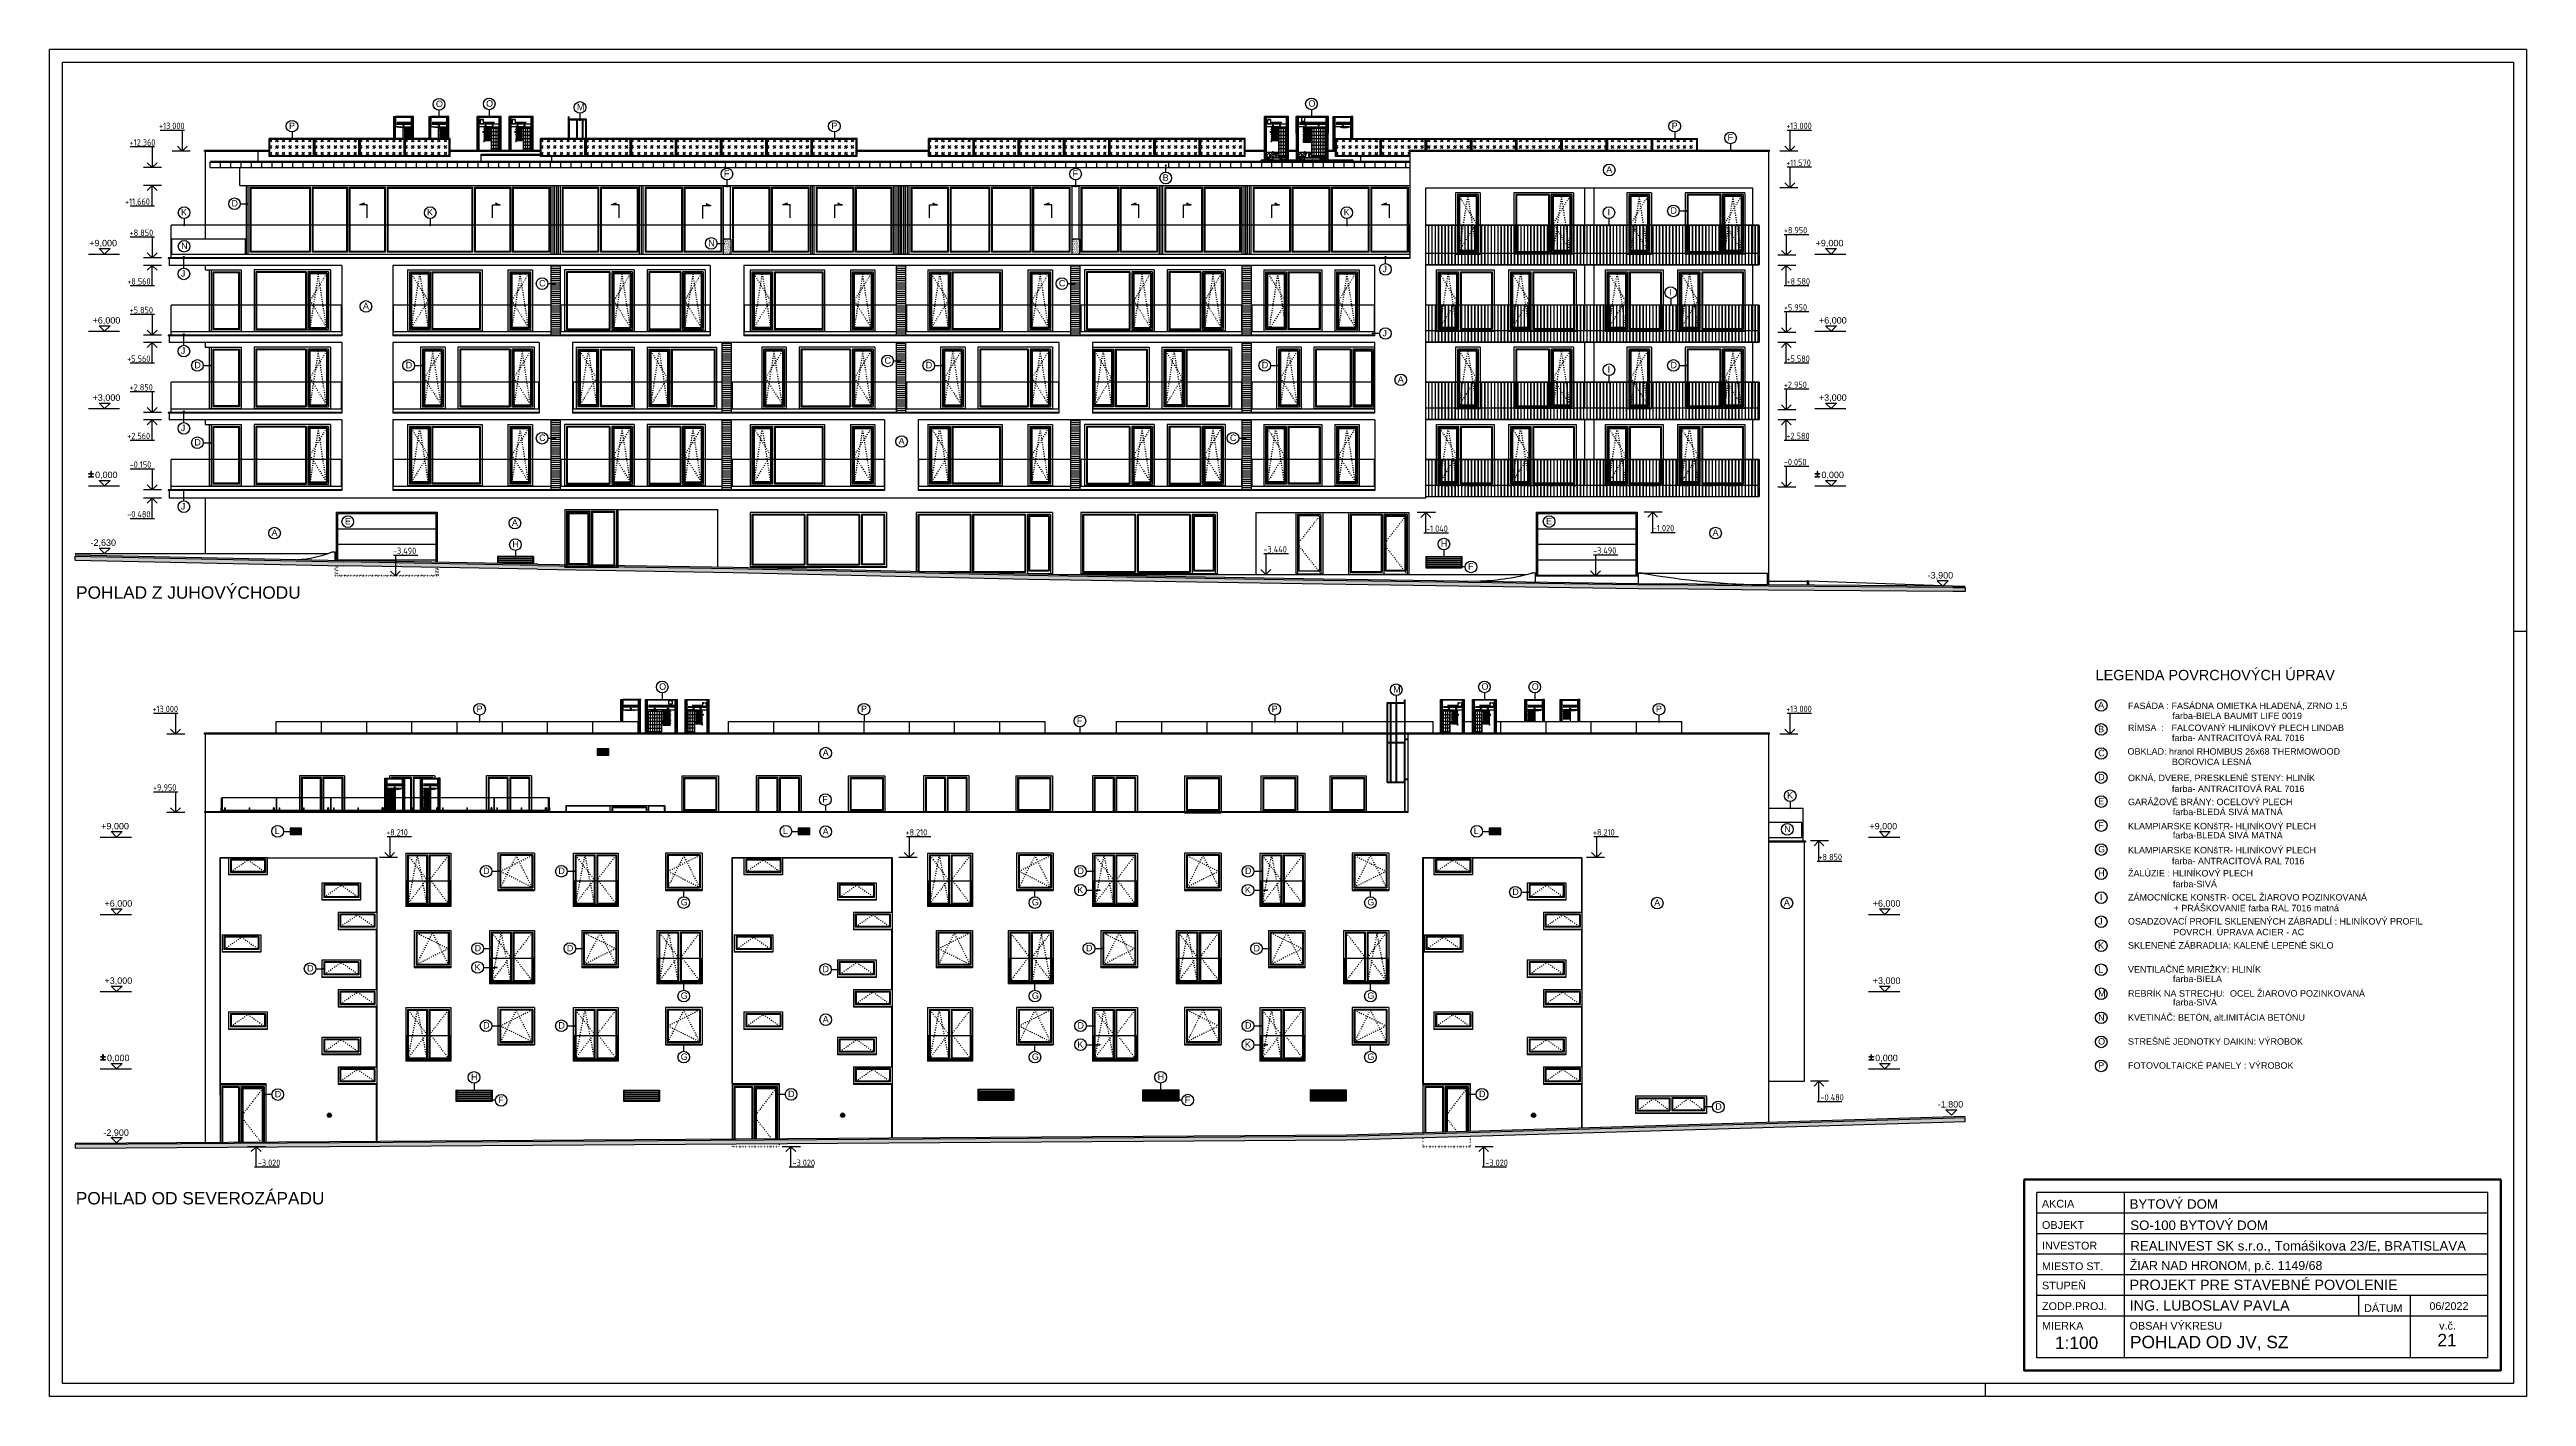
# Model space of a CAD drawing. Extents: x 3792242 to 5145247, y -1546315 to -1031918.
# Drawn here: x 4256091 to 4352208, y -1541362 to -1489065 of the extents above; entities that cross this region are included whole.
import ezdxf
from ezdxf.enums import TextEntityAlignment as Align

# ---------------------------------------------------------------- set-up
doc = ezdxf.new("R2010")
doc.units = 0
doc.header["$MEASUREMENT"] = 0
doc.linetypes.add('ACAD_ISO03W100', pattern=[30, 12, -18])
doc.linetypes.add('ACAD_ISO07W100', pattern=[3.5, 0.5, -3])
for name, color, linetype in [('DVERE', 45, 'CONTINUOUS'), ('MÚRY', 1, 'CONTINUOUS'), ('OKNÁ', 143, 'CONTINUOUS'), ('osi', 253, 'CONTINUOUS'), ('POZEMOK', 7, 'CONTINUOUS'), ('TENKÁ', 7, 'CONTINUOUS'), ('tzb', 153, 'CONTINUOUS'), ('ZARIADENIE', 47, 'CONTINUOUS'), ('ZARIADENIE1', 145, 'CONTINUOUS'), ('ZZ-chladenie', 133, 'CONTINUOUS'), ('ZZ-elektro', 221, 'CONTINUOUS'), ('ŠRAFY', 82, 'CONTINUOUS')]:
    doc.layers.add(name, color=color, linetype=linetype)
doc.styles.add('ARIAL', font='arial.ttf')
doc.styles.add('Style-Arial', font='arial.ttf')
doc.styles.add('STYLE1', font='isocp.shx')
pattern_1 = [(45, (86943.71, -4245.37), (254.558441, -3e-14), [150, -210]), (45, (87007.35, -4245.37), (254.558441, -3e-14), [60, -300]), (45, (86943.71, -4181.73), (254.558441, -3e-14), [60, -300])]

msp = doc.modelspace()

# ---------------------------------------------------------------- texts
at = {"layer": 'MÚRY', "color": 0, "ltscale": 0.25, "style": 'Style-Arial'}
for s, height, p in [('+9,000', 250, (4257632.007, -1496705.346)), ('+9,000', 250, (4324623.582, -1496705.346)), ('+6,000', 250, (4257760.135, -1499705.346)), ('+6,000', 250, (4324751.711, -1499705.346)), ('+3,000', 250, (4257760.135, -1502705.346)), ('+3,000', 250, (4324751.711, -1502705.346)), (' 0,000', 250, (4257760.135, -1505705.346)), (' 0,000', 250, (4324751.711, -1505705.346)), ('-2,630', 250, (4257680.616, -1508335.346)), ('-3,900', 250, (4328970.167, -1509605.346)), ('LEGENDA POVRCHOVÝCH ÚPRAV', 400, (4335489.621, -1513552.056)), ('+9,000', 250, (4258094.887, -1519343.475)), ('+9,000', 250, (4326710.164, -1519343.475)), ('+6,000', 250, (4258223.016, -1522343.475)), ('+6,000', 250, (4326838.293, -1522343.475)), ('+3,000', 250, (4258223.016, -1525343.475)), ('+3,000', 250, (4326838.293, -1525343.475)), (' 0,000', 250, (4258223.016, -1528343.475)), (' 0,000', 250, (4326838.293, -1528343.475)), ('-1,800', 250, (4329360.145, -1530143.475)), ('-2,900', 250, (4258179.46, -1531243.475))]:
    msp.add_text(s, height=height, dxfattribs=at).set_placement(p)
at = {"layer": 'TENKÁ', "lineweight": 40, "ltscale": 0.25, "style": 'ARIAL'}
for s, height, p in [('O', 250, (4271084.868, -1491300.308)), ('O', 250, (4273033.61, -1491284.151)), ('M', 250, (4276556.234, -1491423.301)), ('O', 250, (4304941.409, -1491285.833)), ('P', 250, (4265381.442, -1492149.424)), ('P', 250, (4286427.062, -1492149.424)), ('P', 250, (4319036.394, -1492149.424)), ('F', 250, (4321205.248, -1492606.34)), ('A', 250, (4316497.699, -1493851.455)), ('F', 250, (4282259.528, -1494008.301)), ('F', 250, (4295789.528, -1494008.301)), ('B', 250, (4299287.199, -1494162.059)), ('K', 250, (4261192.678, -1495508.301)), ('D', 250, (4263150.028, -1495160.262)), ('K', 250, (4270739.678, -1495508.301)), ('K', 250, (4306307.54, -1495508.301)), ('I', 250, (4316551.54, -1495508.301)), ('D', 250, (4318990.028, -1495440.262)), ('N', 250, (4281650.028, -1496700.532)), ('N', 250, (4261196.199, -1496812.679)), ('J', 250, (4307812.14, -1497711.059)), ('J', 250, (4261185.14, -1497883.559)), ('C', 250, (4275086.699, -1498263.412)), ('C', 250, (4295256.699, -1498263.412)), ('I', 250, (4318951.04, -1498608.301)), ('A', 250, (4268251.159, -1499149.43)), ('J', 250, (4307812.14, -1500199.059)), ('J', 250, (4261185.14, -1500883.559)), ('D', 250, (4261710.028, -1501440.262)), ('D', 250, (4269910.028, -1501440.262)), ('C', 250, (4288491.699, -1501263.412)), ('D', 250, (4290090.028, -1501440.262)), ('D', 250, (4303130.028, -1501440.262)), ('D', 250, (4318990.028, -1501440.262)), ('A', 250, (4308406.028, -1501997.762)), ('I', 250, (4316551.54, -1501608.301)), ('J', 250, (4261185.14, -1503883.559)), ('D', 250, (4261710.028, -1504440.262)), ('C', 250, (4275086.699, -1504263.412)), ('A', 250, (4289037.528, -1504392.032)), ('C', 250, (4301896.699, -1504263.412)), ('J', 250, (4261185.14, -1506923.559)), ('A', 250, (4264703.528, -1507950.762)), ('E', 250, (4267547.028, -1507505.762)), ('A', 250, (4274032.028, -1507561.262)), ('E', 250, (4314164.528, -1507498.762)), ('A', 250, (4320622.028, -1507947.762)), ('H', 250, (4274049.528, -1508396.051)), ('H', 250, (4310079.528, -1508373.301)), ('F', 250, (4311132.356, -1509263.532)), ('O', 250, (4279747.646, -1513923.962)), ('M', 250, (4308229.528, -1514031.43)), ('O', 250, (4311655.446, -1513922.279)), ('O', 250, (4313608.123, -1513923.962)), ('P', 250, (4272661.275, -1514787.553)), ('P', 250, (4287578.775, -1514787.553)), ('P', 250, (4303515.607, -1514787.553)), ('P', 250, (4318426.334, -1514787.553)), ('A', 250, (4335586.642, -1514639.813)), ('FASÁDA : FASÁDNA OMIETKA HLADENÁ, ZRNO 1,5', 250, (4336744.656, -1514672.606)), ('farba-BIELA BAUMIT LIFE 0019', 250, (4338469.156, -1515059.648)), ('F', 250, (4295955.996, -1515246.43)), ('B', 250, (4335586.642, -1515572.792)), ('RÍMSA  :   FALCOVANÝ HLINÍKOVÝ PLECH LINDAB', 250, (4336744.656, -1515524.606)), ('farba- ANTRACITOVÁ RAL 7016', 250, (4338449.656, -1515915.606)), ('A', 250, (4286092.187, -1516491.545)), ('C', 250, (4335586.642, -1516505.771)), ('OBKLAD: hranol RHOMBUS 26x68 THERMOWOOD', 250, (4336728.49, -1516442.128)), ('BOROVICA LESNÁ', 250, (4338449.656, -1516848.585)), ('D', 250, (4335586.642, -1517438.749)), ('OKNÁ, DVERE, PRESKLENÉ STENY: HLINÍK', 250, (4336744.656, -1517471.542)), ('farba- ANTRACITOVÁ RAL 7016', 250, (4338449.656, -1517893.085)), ('F', 250, (4286077.528, -1518296.43)), ('K', 250, (4323514.378, -1518146.43)), ('E', 250, (4335586.642, -1518371.728)), ('GARÁŽOVÉ BRÁNY: OCELOVÝ PLECH ', 250, (4336744.656, -1518404.521)), ('farba-BLEDÁ SIVÁ MATNÁ', 250, (4338480.156, -1518791.564)), ('L', 250, (4264826.528, -1519528.391)), ('L', 250, (4284546.528, -1519528.391)), ('A', 250, (4286092.187, -1519541.545)), ('L', 250, (4311356.528, -1519528.391)), ('N', 250, (4323406.531, -1519450.808)), ('F', 250, (4335586.642, -1519304.707)), ('KLAMPIARSKE KONšTR- HLINÍKOVÝ PLECH', 250, (4336744.656, -1519341.452)), ('farba-BLEDÁ SIVÁ MATNÁ', 250, (4338480.156, -1519697.564)), ('G', 250, (4335586.642, -1520237.686)), ('KLAMPIARSKE KONšTR- HLINÍKOVÝ PLECH', 250, (4336744.656, -1520274.431)), ('farba- ANTRACITOVÁ RAL 7016', 250, (4338449.656, -1520698.085)), ('D', 250, (4272915.028, -1521078.391)), ('D', 250, (4275835.028, -1521078.391)), ('D', 250, (4295980.028, -1521078.391)), ('D', 250, (4302480.028, -1521078.391)), ('H', 250, (4335586.642, -1521170.665)), ('ŽALÚZIE : HLINÍKOVÝ PLECH', 250, (4336744.656, -1521172.727)), ('farba-SIVÁ', 250, (4338488.656, -1521590.5)), ('G', 250, (4280584.528, -1522295.14)), ('G', 250, (4294209.528, -1522295.14)), ('K', 250, (4295976.028, -1521819.132)), ('K', 250, (4302476.028, -1521819.132)), ('G', 250, (4307229.528, -1522295.14)), ('D', 250, (4312855.028, -1521889.891)), ('A', 250, (4318359.419, -1522313.723)), ('A', 250, (4323388.528, -1522313.723)), ('I', 250, (4335655.142, -1522103.643)), ('ZÁMOCNÍCKE KONšTR- OCEL ŽIAROVO POZINKOVANÁ', 250, (4336744.656, -1522105.705)), ('+ PRÁŠKOVANIE farba RAL 7016 matná', 250, (4338515.156, -1522523.479)), ('J', 250, (4335586.642, -1523036.622)), ('OSADZOVACÍ PROFIL SKLENENÝCH ZÁBRADLÍ : HLINÍKOVÝ PROFIL', 250, (4336744.656, -1523038.684)), ('POVRCH. ÚPRAVA ACIER - AC', 250, (4338499.831, -1523456.405)), ('D', 250, (4272585.028, -1524078.391)), ('D', 250, (4276165.028, -1524078.391)), ('D', 250, (4296310.028, -1524078.391)), ('D', 250, (4302810.028, -1524078.391)), ('K', 250, (4335582.642, -1523969.601)), ('SKLENENÉ ZÁBRADLIA: KALENÉ LEPENÉ SKLO', 250, (4336744.656, -1523971.663)), ('D', 250, (4266085.028, -1524861.891)), ('K', 250, (4272581.028, -1524819.132)), ('D', 250, (4286085.028, -1524889.891)), ('L', 250, (4335586.642, -1524902.58)), ('VENTILAČNÉ MRIEŽKY: HLINÍK', 250, (4336744.656, -1524904.642)), ('farba-BIELA', 250, (4338488.656, -1525273.5)), ('G', 250, (4280584.528, -1525925.14)), ('G', 250, (4294209.528, -1525925.14)), ('G', 250, (4307229.528, -1525925.14)), ('M', 250, (4335586.642, -1525835.559)), ('REBRÍK NA STRECHU:  OCEL ŽIAROVO POZINKOVANÁ', 250, (4336744.656, -1525837.621)), ('farba-SIVÁ', 250, (4338488.656, -1526181.5)), ('D', 250, (4272915.028, -1527078.391)), ('D', 250, (4275835.028, -1527078.391)), ('A', 250, (4286092.187, -1526840.573)), ('D', 250, (4295980.028, -1527078.391)), ('D', 250, (4302480.028, -1527078.391)), ('N', 250, (4335586.642, -1526768.537)), ('KVETINÁČ: BETÓN, alt.IMITÁCIA BETÓNU', 250, (4336744.656, -1526770.599)), ('G', 250, (4280584.528, -1528295.14)), ('G', 250, (4294209.528, -1528295.14)), ('K', 250, (4295976.028, -1527819.132)), ('K', 250, (4302476.028, -1527819.132)), ('G', 250, (4307229.528, -1528295.14)), ('O', 250, (4335586.642, -1527701.516)), ('STREŠNÉ JEDNOTKY DAIKIN: VÝROBOK ', 250, (4336744.656, -1527703.578)), ('H', 250, (4272444.528, -1529081.43)), ('H', 250, (4299089.528, -1529074.68)), ('P', 250, (4335586.642, -1528634.495)), ('FOTOVOLTAICKÉ PANELY : VÝROBOK', 250, (4336744.656, -1528636.557)), ('D', 250, (4264829.028, -1529746.371)), ('F', 250, (4273497.356, -1529971.661)), ('D', 250, (4284749.028, -1529739.891)), ('F', 250, (4300142.356, -1529964.911)), ('D', 250, (4311559.028, -1529739.891)), ('D', 250, (4320729.028, -1530226.371)), ('AKCIA', 300, (4333403.999, -1534028.04)), ('BYTOVÝ DOM', 368, (4336807.657, -1534073.389)), ('OBJEKT', 300, (4333407.657, -1534854.632)), ('SO-100 BYTOVÝ DOM', 368, (4336833.941, -1534896.948)), ('INVESTOR', 300, (4333407.657, -1535654.632)), ('REALINVEST SK s.r.o., Tomášikova 23/E, BRATISLAVA', 368, (4336833.941, -1535696.948)), ('STUPEŇ', 300, (4333407.657, -1537204.632)), ('MIESTO ST.', 300, (4333407.657, -1536454.632)), ('ŽIAR NAD HRONOM, p.č. 1149/68', 344, (4336812.508, -1536449.167)), ('PROJEKT PRE STAVEBNÉ POVOLENIE', 400, (4336807.661, -1537227.58)), ('ZODP.PROJ.', 300, (4333407.657, -1538004.632)), ('ING. LUBOSLAV PAVLA', 400, (4336807.661, -1538027.58)), ('DÁTUM     ', 300, (4345907.657, -1538082.357)), ('06/2022', 300, (4348442.257, -1538000.871)), ('MIERKA             ', 300, (4333407.657, -1538766.574)), ('OBSAH VÝKRESU', 300, (4336807.657, -1538766.574)), ('v.č.', 300, (4348818.455, -1538766.574)), ('1:100', 480, (4333912.612, -1539516.629)), ('POHLAD OD JV, SZ', 480, (4336823.5, -1539487.555)), ('21', 480, (4348752.533, -1539410.868))]:
    msp.add_text(s, height=height, dxfattribs=at).set_placement(p)
at = {"layer": 'TENKÁ', "ltscale": 0.25, "style": 'STYLE1'}
for s, p in [('+12,360', (4259199.55, -1492798.988)), ('+13,000', (4260339.482, -1492155.599)), ('+13,000', (4323481.606, -1492155.599)), ('+11,570', (4323481.606, -1493585.599)), ('+11,660', (4259022.05, -1495094.989)), ('+8,850', (4259199.55, -1496304.988)), ('+8,950', (4323389.55, -1496204.988)), ('+8,560', (4259104.94, -1498194.989)), ('+8,580', (4323491.94, -1498194.989)), ('+5,850', (4259199.55, -1499304.988)), ('+5,950', (4323389.55, -1499204.988)), ('+5,560', (4259104.94, -1501194.989)), ('+5,580', (4323491.94, -1501194.989)), ('+2,850', (4259199.55, -1502304.988)), ('+2,950', (4323389.55, -1502204.988)), ('+2,560', (4259104.94, -1504194.989)), ('+2,580', (4323491.94, -1504194.989)), ('-0,150', (4259199.55, -1505304.988)), ('-0,050', (4323389.55, -1505204.988)), ('-0,480', (4259104.94, -1507234.989)), ('-1,040', (4309507.903, -1507794.989)), ('-1,020', (4318307.903, -1507774.989)), ('-3,490', (4269416.513, -1508654.989)), ('-3,440', (4303197.013, -1508594.988)), ('-3,490', (4315986.513, -1508644.989)), ('+13,000', (4260085.606, -1514793.728)), ('+13,000', (4323481.606, -1514793.728)), ('+9,950', (4260106.513, -1517843.117)), ('+8,210', (4269151.606, -1519583.728)), ('+8,210', (4289306.606, -1519583.728)), ('+8,210', (4315982.106, -1519583.728)), ('+8,850', (4324734.7, -1520543.117)), ('-0,480', (4324814.903, -1529873.117)), ('-3,020', (4264173.903, -1532413.117)), ('-3,020', (4284921.903, -1532413.117)), ('-3,020', (4311805.403, -1532413.117))]:
    msp.add_text(s, height=250, dxfattribs=at).set_placement(p)
at = {"layer": 'TENKÁ', "lineweight": 40, "ltscale": 0.25, "style": 'ARIAL'}
for s, p in [('POHLAD Z JUHOVÝCHODU', (4261478.628, -1509907.954)), ('POHLAD OD SEVEROZÁPADU', (4261934.103, -1533424.184))]:
    msp.add_text(s, height=480, dxfattribs=at).set_placement(p, align=Align.TOP_CENTER)

# ---------------------------------------------------------------- blocks, each defined once
blk = doc.blocks.new('01')
at = {"layer": 'TENKÁ'}
h = blk.add_hatch(color=256, dxfattribs=at)
h.dxf.hatch_style = 1
h.paths.add_polyline_path([(4169737, -1507850.5), (4169873, -1507850.5), (4169873, -1507792), (4169737, -1507792), (4169737, -1507656), (4169676, -1507656), (4169676, -1507792), (4169541, -1507792), (4169541, -1507850.5), (4169676, -1507850.5), (4169676, -1507983.5), (4169737, -1507983.5)])
h = blk.add_hatch(color=256, dxfattribs=at)
h.dxf.hatch_style = 1
h.paths.add_polyline_path([(4169541, -1508027.5), (4169541, -1508086), (4169873, -1508086), (4169873, -1508027.5)])
for points in [[(4169676, -1507850.5), (4169541, -1507850.5), (4169541, -1507792), (4169676, -1507792)], [(4169737, -1507792), (4169737, -1507656), (4169676, -1507656), (4169676, -1507792)], [(4169676, -1507850.5), (4169676, -1507983.5), (4169737, -1507983.5), (4169737, -1507850.5)], [(4169737, -1507792), (4169873, -1507792), (4169873, -1507850.5), (4169737, -1507850.5)]]:
    blk.add_lwpolyline(points, dxfattribs=at)
blk.add_lwpolyline([(4169541, -1508027.5), (4169873, -1508027.5), (4169873, -1508086), (4169541, -1508086)], close=True, dxfattribs=at)

# ---------------------------------------------------------------- hatches: boundary and pattern name
at = {"layer": 'DVERE'}
h = msp.add_hatch(dxfattribs=at)
h.set_pattern_fill('ANSI31', color=256, scale=650, angle=135)
h.set_pattern_definition([(180, (-745631.286, 35638.13), (-1e-14, -81.25), [])])
h.paths.add_polyline_path([(4275557.714, -1500100.371), (4275917.714, -1500100.371), (4275917.714, -1497445.641), (4275557.714, -1497445.641)])
h = msp.add_hatch(dxfattribs=at)
h.set_pattern_fill('ANSI31', color=256, scale=650, angle=135)
h.set_pattern_definition([(180, (-732226.286, 35638.13), (-1e-14, -81.25), [])])
h.paths.add_polyline_path([(4288962.714, -1500100.371), (4289322.714, -1500100.371), (4289322.714, -1497445.641), (4288962.714, -1497445.641)])
h = msp.add_hatch(dxfattribs=at)
h.set_pattern_fill('ANSI31', color=256, scale=650, angle=135)
h.set_pattern_definition([(180, (-725461.286, 35638.13), (-1e-14, -81.25), [])])
h.paths.add_polyline_path([(4295727.714, -1500100.371), (4296087.714, -1500100.371), (4296087.714, -1497445.641), (4295727.714, -1497445.641)])
h = msp.add_hatch(dxfattribs=at)
h.set_pattern_fill('ANSI31', color=256, scale=650, angle=135)
h.set_pattern_definition([(180, (-718821.286, 35638.13), (-1e-14, -81.25), [])])
h.paths.add_polyline_path([(4302367.714, -1500100.371), (4302727.714, -1500100.371), (4302727.714, -1497445.641), (4302367.714, -1497445.641)])
h = msp.add_hatch(dxfattribs=at)
h.set_pattern_fill('ANSI31', color=256, scale=650, angle=135)
h.set_pattern_definition([(180, (-738991.286, 32638.13), (-1e-14, -81.25), [])])
h.paths.add_polyline_path([(4282197.714, -1503100.371), (4282557.714, -1503100.371), (4282557.714, -1500445.641), (4282197.714, -1500445.641)])
h = msp.add_hatch(dxfattribs=at)
h.set_pattern_fill('ANSI31', color=256, scale=650, angle=135)
h.set_pattern_definition([(180, (-732226.286, 32638.13), (-1e-14, -81.25), [])])
h.paths.add_polyline_path([(4288962.714, -1503100.371), (4289322.714, -1503100.371), (4289322.714, -1500445.641), (4288962.714, -1500445.641)])
h = msp.add_hatch(dxfattribs=at)
h.set_pattern_fill('ANSI31', color=256, scale=650, angle=135)
h.set_pattern_definition([(180, (-718821.286, 32638.13), (-1e-14, -81.25), [])])
h.paths.add_polyline_path([(4302367.714, -1503100.371), (4302727.714, -1503100.371), (4302727.714, -1500445.641), (4302367.714, -1500445.641)])
h = msp.add_hatch(dxfattribs=at)
h.set_pattern_fill('ANSI31', color=256, scale=650, angle=135)
h.set_pattern_definition([(180, (-745631.286, 29638.13), (-1e-14, -81.25), [])])
h.paths.add_polyline_path([(4275557.714, -1503445.641), (4275557.714, -1506025.641), (4275557.714, -1506100.371), (4275917.714, -1506100.371), (4275917.714, -1506025.641), (4275917.714, -1503445.641)])
h = msp.add_hatch(dxfattribs=at)
h.set_pattern_fill('ANSI31', color=256, scale=650, angle=135)
h.set_pattern_definition([(180, (-738991.286, 29638.13), (-1e-14, -81.25), [])])
h.paths.add_polyline_path([(4282197.714, -1503445.641), (4282197.714, -1506025.641), (4282197.714, -1506100.371), (4282557.714, -1506100.371), (4282557.714, -1506025.641), (4282557.714, -1503445.641)])
h = msp.add_hatch(dxfattribs=at)
h.set_pattern_fill('ANSI31', color=256, scale=650, angle=135)
h.set_pattern_definition([(180, (-725461.286, 29638.13), (-1e-14, -81.25), [])])
h.paths.add_polyline_path([(4295727.714, -1503445.641), (4295727.714, -1506025.641), (4295727.714, -1506100.371), (4296087.714, -1506100.371), (4296087.714, -1506025.641), (4296087.714, -1503445.641)])
h = msp.add_hatch(dxfattribs=at)
h.set_pattern_fill('ANSI31', color=256, scale=650, angle=135)
h.set_pattern_definition([(180, (-718821.286, 29638.13), (-1e-14, -81.25), [])])
h.paths.add_polyline_path([(4302367.714, -1506100.371), (4302727.714, -1506100.371), (4302727.714, -1503445.641), (4302367.714, -1503445.641)])
at = {"layer": 'TENKÁ', "ltscale": 0.25}
h = msp.add_hatch(color=256, dxfattribs=at)
h.dxf.hatch_style = 1
h.paths.add_polyline_path([(4271188.055, -1491682.648, 1), (4271218.055, -1491682.648, 1)])
h = msp.add_hatch(color=256, dxfattribs=at)
h.dxf.hatch_style = 1
h.paths.add_polyline_path([(4273136.797, -1491666.491, 1), (4273166.797, -1491666.491, 1)])
h = msp.add_hatch(color=256, dxfattribs=at)
h.dxf.hatch_style = 1
h.paths.add_polyline_path([(4305044.596, -1491668.173, 1), (4305074.596, -1491668.173, 1)])
h = msp.add_hatch(color=256, dxfattribs=at)
h.dxf.hatch_style = 1
h.paths.add_polyline_path([(4265484.628, -1492531.764, 1), (4265514.628, -1492531.764, 1)])
h = msp.add_hatch(color=256, dxfattribs=at)
h.dxf.hatch_style = 1
h.paths.add_polyline_path([(4276659.421, -1491805.641, 1), (4276689.421, -1491805.641, 1)])
h = msp.add_hatch(color=256, dxfattribs=at)
h.dxf.hatch_style = 1
h.paths.add_polyline_path([(4286530.249, -1492531.764, 1), (4286560.249, -1492531.764, 1)])
h = msp.add_hatch(color=256, dxfattribs=at)
h.dxf.hatch_style = 1
h.paths.add_polyline_path([(4319139.58, -1492531.764, 1), (4319169.58, -1492531.764, 1)])
h = msp.add_hatch(color=256, dxfattribs=at)
h.dxf.hatch_style = 1
h.paths.add_polyline_path([(4299420.386, -1493563.937, 1), (4299390.386, -1493563.937, 1)])
h = msp.add_hatch(color=256, dxfattribs=at)
h.dxf.hatch_style = 1
h.paths.add_polyline_path([(4321308.435, -1492988.68, 1), (4321338.435, -1492988.68, 1)])
h = msp.add_hatch(color=256, dxfattribs=at)
h.dxf.hatch_style = 1
h.paths.add_polyline_path([(4282362.714, -1494390.641, 1), (4282392.714, -1494390.641, 1)])
h = msp.add_hatch(color=256, dxfattribs=at)
h.dxf.hatch_style = 1
h.paths.add_polyline_path([(4295892.714, -1494390.641, 1), (4295922.714, -1494390.641, 1)])
h = msp.add_hatch(color=256, dxfattribs=at)
h.dxf.hatch_style = 1
h.paths.add_polyline_path([(4263758.445, -1495067.371, 1), (4263758.445, -1495037.371, 1)])
h = msp.add_hatch(color=256, dxfattribs=at)
h.dxf.hatch_style = 1
h.paths.add_polyline_path([(4319598.445, -1495347.371, 1), (4319598.445, -1495317.371, 1)])
h = msp.add_hatch(color=256, dxfattribs=at)
h.dxf.hatch_style = 1
h.paths.add_polyline_path([(4261299.864, -1495890.641, 1), (4261329.864, -1495890.641, 1)])
h = msp.add_hatch(color=256, dxfattribs=at)
h.dxf.hatch_style = 1
h.paths.add_polyline_path([(4270846.864, -1495890.641, 1), (4270876.864, -1495890.641, 1)])
h = msp.add_hatch(color=256, dxfattribs=at)
h.dxf.hatch_style = 1
h.paths.add_polyline_path([(4306414.727, -1495890.641, 1), (4306444.727, -1495890.641, 1)])
h = msp.add_hatch(color=256, dxfattribs=at)
h.dxf.hatch_style = 1
h.paths.add_polyline_path([(4316586.227, -1495890.641, 1), (4316616.227, -1495890.641, 1)])
h = msp.add_hatch(color=256, dxfattribs=at)
h.dxf.hatch_style = 1
h.paths.add_polyline_path([(4261318.327, -1497112.937, 1), (4261288.327, -1497112.937, 1)])
h = msp.add_hatch(color=256, dxfattribs=at)
h.dxf.hatch_style = 1
h.paths.add_polyline_path([(4282258.445, -1496607.641, 1), (4282258.445, -1496577.641, 1)])
h = msp.add_hatch(color=256, dxfattribs=at)
h.dxf.hatch_style = 1
h.paths.add_polyline_path([(4307945.327, -1497112.937, 1), (4307915.327, -1497112.937, 1)])
h = msp.add_hatch(color=256, dxfattribs=at)
h.dxf.hatch_style = 1
h.paths.add_polyline_path([(4275695.117, -1498170.521, 1), (4275695.117, -1498140.521, 1)])
h = msp.add_hatch(color=256, dxfattribs=at)
h.dxf.hatch_style = 1
h.paths.add_polyline_path([(4295865.117, -1498170.521, 1), (4295865.117, -1498140.521, 1)])
h = msp.add_hatch(color=256, dxfattribs=at)
h.dxf.hatch_style = 1
h.paths.add_polyline_path([(4318985.727, -1498990.641, 1), (4319015.727, -1498990.641, 1)])
h = msp.add_hatch(color=256, dxfattribs=at)
h.dxf.hatch_style = 1
h.paths.add_polyline_path([(4261318.327, -1500112.937, 1), (4261288.327, -1500112.937, 1)])
h = msp.add_hatch(color=256, dxfattribs=at)
h.dxf.hatch_style = 1
h.paths.add_polyline_path([(4307440.096, -1500076.168, 1), (4307440.096, -1500106.168, 1)])
h = msp.add_hatch(color=256, dxfattribs=at)
h.dxf.hatch_style = 1
h.paths.add_polyline_path([(4262318.445, -1501347.371, 1), (4262318.445, -1501317.371, 1)])
h = msp.add_hatch(color=256, dxfattribs=at)
h.dxf.hatch_style = 1
h.paths.add_polyline_path([(4270518.445, -1501347.371, 1), (4270518.445, -1501317.371, 1)])
h = msp.add_hatch(color=256, dxfattribs=at)
h.dxf.hatch_style = 1
h.paths.add_polyline_path([(4289100.117, -1501170.521, 1), (4289100.117, -1501140.521, 1)])
h = msp.add_hatch(color=256, dxfattribs=at)
h.dxf.hatch_style = 1
h.paths.add_polyline_path([(4290698.445, -1501347.371, 1), (4290698.445, -1501317.371, 1)])
h = msp.add_hatch(color=256, dxfattribs=at)
h.dxf.hatch_style = 1
h.paths.add_polyline_path([(4303738.445, -1501347.371, 1), (4303738.445, -1501317.371, 1)])
h = msp.add_hatch(color=256, dxfattribs=at)
h.dxf.hatch_style = 1
h.paths.add_polyline_path([(4319598.445, -1501347.371, 1), (4319598.445, -1501317.371, 1)])
h = msp.add_hatch(color=256, dxfattribs=at)
h.dxf.hatch_style = 1
h.paths.add_polyline_path([(4316586.227, -1501990.641, 1), (4316616.227, -1501990.641, 1)])
h = msp.add_hatch(color=256, dxfattribs=at)
h.dxf.hatch_style = 1
h.paths.add_polyline_path([(4261318.327, -1503112.937, 1), (4261288.327, -1503112.937, 1)])
h = msp.add_hatch(color=256, dxfattribs=at)
h.dxf.hatch_style = 1
h.paths.add_polyline_path([(4275695.117, -1504170.521, 1), (4275695.117, -1504140.521, 1)])
h = msp.add_hatch(color=256, dxfattribs=at)
h.dxf.hatch_style = 1
h.paths.add_polyline_path([(4302505.117, -1504170.521, 1), (4302505.117, -1504140.521, 1)])
h = msp.add_hatch(color=256, dxfattribs=at)
h.dxf.hatch_style = 1
h.paths.add_polyline_path([(4262318.445, -1504347.371, 1), (4262318.445, -1504317.371, 1)])
h = msp.add_hatch(color=256, dxfattribs=at)
h.dxf.hatch_style = 1
h.paths.add_polyline_path([(4261318.327, -1506152.937, 1), (4261288.327, -1506152.937, 1)])
at = {"layer": 'TENKÁ'}
h = msp.add_hatch(color=8, dxfattribs=at)
h.dxf.hatch_style = 1
h.paths.add_polyline_path([(4257090.843, -1508885.551), (4267177.714, -1509098.884), (4267227.714, -1509099.942), (4267277.714, -1509100.999), (4267495.354, -1509105.602), (4271077.714, -1509172.15), (4271127.714, -1509173.079), (4271177.714, -1509174.008), (4275032.275, -1509245.612), (4282616.371, -1509365.606), (4289010.714, -1509510.618), (4289010.714, -1509360.58), (4282619.258, -1509215.632), (4278157.714, -1509145.043), (4278157.714, -1509180.641), (4278087.714, -1509180.641), (4277057.714, -1509180.641), (4277007.714, -1509180.641), (4276157.714, -1509180.641), (4276087.714, -1509180.641), (4276087.714, -1509112.292), (4275034.855, -1509095.634), (4267498.333, -1508955.632), (4257090.843, -1508735.518)])
at = {"layer": 'TENKÁ', "ltscale": 0.25}
h = msp.add_hatch(color=256, dxfattribs=at)
h.dxf.hatch_style = 1
h.paths.add_polyline_path([(4274152.714, -1508778.391, 1), (4274182.714, -1508778.391, 1)])
h = msp.add_hatch(color=256, dxfattribs=at)
h.dxf.hatch_style = 1
h.paths.add_polyline_path([(4310182.714, -1508755.641, 1), (4310212.714, -1508755.641, 1)])
at = {"layer": 'TENKÁ'}
h = msp.add_hatch(color=8, dxfattribs=at)
h.dxf.hatch_style = 1
h.paths.add_polyline_path([(4322797.241, -1509905.639), (4318616.274, -1509855.637), (4305510.856, -1509665.635), (4294083.966, -1509475.632), (4289010.714, -1509360.58), (4289010.714, -1509510.618), (4294081.018, -1509625.604), (4305508.522, -1509815.617), (4318614.29, -1510005.624), (4322795.819, -1510055.633), (4329944.933, -1510105.641), (4330429.911, -1510105.641), (4330429.911, -1509955.641), (4329945.458, -1509955.641)])
at = {"layer": 'TENKÁ', "ltscale": 0.25}
h = msp.add_hatch(color=256, dxfattribs=at)
h.dxf.hatch_style = 1
h.paths.add_polyline_path([(4310760.312, -1509170.641, -1), (4310760.312, -1509140.641, -1)])
h = msp.add_hatch(color=256, dxfattribs=at)
h.dxf.hatch_style = 1
h.paths.add_polyline_path([(4279880.833, -1514306.302, -1), (4279850.833, -1514306.302, -1)])
h = msp.add_hatch(color=256, dxfattribs=at)
h.dxf.hatch_style = 1
h.paths.add_polyline_path([(4279880.833, -1514306.302, -1), (4279850.833, -1514306.302, -1)])
h = msp.add_hatch(color=256, dxfattribs=at)
h.dxf.hatch_style = 1
h.paths.add_polyline_path([(4279850.833, -1514306.302, 1), (4279880.833, -1514306.302, 1)])
h = msp.add_hatch(color=256, dxfattribs=at)
h.dxf.hatch_style = 1
h.paths.add_polyline_path([(4308332.714, -1514413.77, 1), (4308362.714, -1514413.77, 1)])
h = msp.add_hatch(color=256, dxfattribs=at)
h.dxf.hatch_style = 1
h.paths.add_polyline_path([(4311788.632, -1514304.62, -1), (4311758.632, -1514304.62, -1)])
h = msp.add_hatch(color=256, dxfattribs=at)
h.dxf.hatch_style = 1
h.paths.add_polyline_path([(4311758.632, -1514304.62, 1), (4311788.632, -1514304.62, 1)])
h = msp.add_hatch(color=256, dxfattribs=at)
h.dxf.hatch_style = 1
h.paths.add_polyline_path([(4313711.31, -1514306.302, 1), (4313741.31, -1514306.302, 1)])
h = msp.add_hatch(color=256, dxfattribs=at)
h.dxf.hatch_style = 1
h.paths.add_polyline_path([(4272764.462, -1515169.893, 1), (4272794.462, -1515169.893, 1)])
h = msp.add_hatch(color=256, dxfattribs=at)
h.dxf.hatch_style = 1
h.paths.add_polyline_path([(4287681.962, -1515169.893, 1), (4287711.962, -1515169.893, 1)])
h = msp.add_hatch(color=256, dxfattribs=at)
h.dxf.hatch_style = 1
h.paths.add_polyline_path([(4296059.183, -1515628.77, 1), (4296089.183, -1515628.77, 1)])
h = msp.add_hatch(color=256, dxfattribs=at)
h.dxf.hatch_style = 1
h.paths.add_polyline_path([(4303618.793, -1515169.893, 1), (4303648.793, -1515169.893, 1)])
h = msp.add_hatch(color=256, dxfattribs=at)
h.dxf.hatch_style = 1
h.paths.add_polyline_path([(4318529.521, -1515169.893, 1), (4318559.521, -1515169.893, 1)])
h = msp.add_hatch(color=256, dxfattribs=at)
h.dxf.hatch_style = 1
h.paths.add_polyline_path([(4323651.565, -1518528.77, -1), (4323621.565, -1518528.77, -1)])
h = msp.add_hatch(color=256, dxfattribs=at)
h.dxf.hatch_style = 1
h.paths.add_polyline_path([(4265434.945, -1519435.5, 1), (4265434.945, -1519405.5, 1)])
h = msp.add_hatch(color=256, dxfattribs=at)
h.dxf.hatch_style = 1
h.paths.add_polyline_path([(4285154.945, -1519435.5, 1), (4285154.945, -1519405.5, 1)])
h = msp.add_hatch(color=256, dxfattribs=at)
h.dxf.hatch_style = 1
h.paths.add_polyline_path([(4286180.714, -1518678.77, 1), (4286210.714, -1518678.77, 1)])
h = msp.add_hatch(color=256, dxfattribs=at)
h.dxf.hatch_style = 1
h.paths.add_polyline_path([(4311964.945, -1519435.5, 1), (4311964.945, -1519405.5, 1)])
h = msp.add_hatch(color=256, dxfattribs=at)
h.dxf.hatch_style = 1
h.paths.add_polyline_path([(4273523.445, -1520985.5, 1), (4273523.445, -1520955.5, 1)])
h = msp.add_hatch(color=256, dxfattribs=at)
h.dxf.hatch_style = 1
h.paths.add_polyline_path([(4276443.445, -1520985.5, 1), (4276443.445, -1520955.5, 1)])
h = msp.add_hatch(color=256, dxfattribs=at)
h.dxf.hatch_style = 1
h.paths.add_polyline_path([(4296588.445, -1520985.5, 1), (4296588.445, -1520955.5, 1)])
h = msp.add_hatch(color=256, dxfattribs=at)
h.dxf.hatch_style = 1
h.paths.add_polyline_path([(4303088.445, -1520985.5, 1), (4303088.445, -1520955.5, 1)])
h = msp.add_hatch(color=256, dxfattribs=at)
h.dxf.hatch_style = 1
h.paths.add_polyline_path([(4280717.714, -1521697.018, 1), (4280687.714, -1521697.018, 1)])
h = msp.add_hatch(color=256, dxfattribs=at)
h.dxf.hatch_style = 1
h.paths.add_polyline_path([(4294342.714, -1521697.018, 1), (4294312.714, -1521697.018, 1)])
h = msp.add_hatch(color=256, dxfattribs=at)
h.dxf.hatch_style = 1
h.paths.add_polyline_path([(4296834.945, -1521718.913, 1), (4296834.945, -1521688.913, 1)])
h = msp.add_hatch(color=256, dxfattribs=at)
h.dxf.hatch_style = 1
h.paths.add_polyline_path([(4303334.945, -1521718.913, 1), (4303334.945, -1521688.913, 1)])
h = msp.add_hatch(color=256, dxfattribs=at)
h.dxf.hatch_style = 1
h.paths.add_polyline_path([(4307362.714, -1521697.018, 1), (4307332.714, -1521697.018, 1)])
h = msp.add_hatch(color=256, dxfattribs=at)
h.dxf.hatch_style = 1
h.paths.add_polyline_path([(4313463.445, -1521797, 1), (4313463.445, -1521767, 1)])
h = msp.add_hatch(color=256, dxfattribs=at)
h.dxf.hatch_style = 1
h.paths.add_polyline_path([(4273193.445, -1523985.5, 1), (4273193.445, -1523955.5, 1)])
h = msp.add_hatch(color=256, dxfattribs=at)
h.dxf.hatch_style = 1
h.paths.add_polyline_path([(4276773.445, -1523985.5, 1), (4276773.445, -1523955.5, 1)])
h = msp.add_hatch(color=256, dxfattribs=at)
h.dxf.hatch_style = 1
h.paths.add_polyline_path([(4296918.445, -1523985.5, 1), (4296918.445, -1523955.5, 1)])
h = msp.add_hatch(color=256, dxfattribs=at)
h.dxf.hatch_style = 1
h.paths.add_polyline_path([(4303418.445, -1523985.5, 1), (4303418.445, -1523955.5, 1)])
h = msp.add_hatch(color=256, dxfattribs=at)
h.dxf.hatch_style = 1
h.paths.add_polyline_path([(4266693.445, -1524769, 1), (4266693.445, -1524739, 1)])
h = msp.add_hatch(color=256, dxfattribs=at)
h.dxf.hatch_style = 1
h.paths.add_polyline_path([(4273439.945, -1524718.913, 1), (4273439.945, -1524688.913, 1)])
h = msp.add_hatch(color=256, dxfattribs=at)
h.dxf.hatch_style = 1
h.paths.add_polyline_path([(4280717.714, -1525327.018, 1), (4280687.714, -1525327.018, 1)])
h = msp.add_hatch(color=256, dxfattribs=at)
h.dxf.hatch_style = 1
h.paths.add_polyline_path([(4286693.445, -1524797, 1), (4286693.445, -1524767, 1)])
h = msp.add_hatch(color=256, dxfattribs=at)
h.dxf.hatch_style = 1
h.paths.add_polyline_path([(4294342.714, -1525327.018, 1), (4294312.714, -1525327.018, 1)])
h = msp.add_hatch(color=256, dxfattribs=at)
h.dxf.hatch_style = 1
h.paths.add_polyline_path([(4307362.714, -1525327.018, 1), (4307332.714, -1525327.018, 1)])
h = msp.add_hatch(color=256, dxfattribs=at)
h.dxf.hatch_style = 1
h.paths.add_polyline_path([(4273523.445, -1526985.5, 1), (4273523.445, -1526955.5, 1)])
h = msp.add_hatch(color=256, dxfattribs=at)
h.dxf.hatch_style = 1
h.paths.add_polyline_path([(4276443.445, -1526985.5, 1), (4276443.445, -1526955.5, 1)])
h = msp.add_hatch(color=256, dxfattribs=at)
h.dxf.hatch_style = 1
h.paths.add_polyline_path([(4296588.445, -1526985.5, 1), (4296588.445, -1526955.5, 1)])
h = msp.add_hatch(color=256, dxfattribs=at)
h.dxf.hatch_style = 1
h.paths.add_polyline_path([(4303088.445, -1526985.5, 1), (4303088.445, -1526955.5, 1)])
h = msp.add_hatch(color=256, dxfattribs=at)
h.dxf.hatch_style = 1
h.paths.add_polyline_path([(4280717.714, -1527697.018, 1), (4280687.714, -1527697.018, 1)])
h = msp.add_hatch(color=256, dxfattribs=at)
h.dxf.hatch_style = 1
h.paths.add_polyline_path([(4294342.714, -1527697.018, 1), (4294312.714, -1527697.018, 1)])
h = msp.add_hatch(color=256, dxfattribs=at)
h.dxf.hatch_style = 1
h.paths.add_polyline_path([(4296834.945, -1527718.913, 1), (4296834.945, -1527688.913, 1)])
h = msp.add_hatch(color=256, dxfattribs=at)
h.dxf.hatch_style = 1
h.paths.add_polyline_path([(4303334.945, -1527718.913, 1), (4303334.945, -1527688.913, 1)])
h = msp.add_hatch(color=256, dxfattribs=at)
h.dxf.hatch_style = 1
h.paths.add_polyline_path([(4307362.714, -1527697.018, 1), (4307332.714, -1527697.018, 1)])
h = msp.add_hatch(color=256, dxfattribs=at)
h.dxf.hatch_style = 1
h.paths.add_polyline_path([(4264456.983, -1529653.48, -1), (4264456.983, -1529623.48, -1)])
h = msp.add_hatch(color=256, dxfattribs=at)
h.dxf.hatch_style = 1
h.paths.add_polyline_path([(4272547.714, -1529463.77, 1), (4272577.714, -1529463.77, 1)])
h = msp.add_hatch(color=256, dxfattribs=at)
h.dxf.hatch_style = 1
h.paths.add_polyline_path([(4273125.312, -1529878.77, -1), (4273125.312, -1529848.77, -1)])
h = msp.add_hatch(color=256, dxfattribs=at)
h.dxf.hatch_style = 1
h.paths.add_polyline_path([(4284376.983, -1529647, -1), (4284376.983, -1529617, -1)])
h = msp.add_hatch(color=256, dxfattribs=at)
h.dxf.hatch_style = 1
h.paths.add_polyline_path([(4299192.714, -1529457.02, 1), (4299222.714, -1529457.02, 1)])
h = msp.add_hatch(color=256, dxfattribs=at)
h.dxf.hatch_style = 1
h.paths.add_polyline_path([(4299770.312, -1529872.02, -1), (4299770.312, -1529842.02, -1)])
h = msp.add_hatch(color=256, dxfattribs=at)
h.dxf.hatch_style = 1
h.paths.add_polyline_path([(4311186.983, -1529647, -1), (4311186.983, -1529617, -1)])
h = msp.add_hatch(color=256, dxfattribs=at)
h.dxf.hatch_style = 1
h.paths.add_polyline_path([(4320356.983, -1530133.48, -1), (4320356.983, -1530103.48, -1)])
at = {"layer": 'TENKÁ'}
h = msp.add_hatch(color=8, dxfattribs=at)
h.dxf.hatch_style = 1
h.paths.add_polyline_path([(4257090.843, -1531571.467), (4257090.843, -1531721.47), (4282577.714, -1531557.32), (4284407.714, -1531545.534), (4306421.874, -1531403.751), (4309387.714, -1531314.601), (4311217.714, -1531259.594), (4330429.911, -1530682.097), (4330429.911, -1530532.03), (4306419.138, -1531253.765)])
at = {"layer": 'ZZ-elektro', "lineweight": 30, "ltscale": 10}
h = msp.add_hatch(dxfattribs=at)
h.set_pattern_fill('GOST_GLASS', color=253, scale=30)
h.set_pattern_definition([(45, (45559.38, -4245.37), (254.558441, -3e-14), [150, -210]), (45, (45623.02, -4245.37), (254.558441, -3e-14), [60, -300]), (45, (45559.38, -4181.73), (254.558441, -3e-14), [60, -300])])
h.paths.add_polyline_path([(4264643.442, -1492545.641), (4264643.442, -1493185.641), (4266338.442, -1493185.641), (4266338.442, -1492545.641)])
h = msp.add_hatch(dxfattribs=at)
h.set_pattern_fill('GOST_GLASS', color=253, scale=30)
h.set_pattern_definition([(45, (47314.38, -4245.37), (254.558441, -3e-14), [150, -210]), (45, (47378.02, -4245.37), (254.558441, -3e-14), [60, -300]), (45, (47314.38, -4181.73), (254.558441, -3e-14), [60, -300])])
h.paths.add_polyline_path([(4266398.442, -1492545.641), (4266398.442, -1493185.641), (4268093.442, -1493185.641), (4268093.442, -1492545.641)])
h = msp.add_hatch(dxfattribs=at)
h.set_pattern_fill('GOST_GLASS', color=253, scale=30)
h.set_pattern_definition([(45, (49069.38, -4245.37), (254.558441, -3e-14), [150, -210]), (45, (49133.02, -4245.37), (254.558441, -3e-14), [60, -300]), (45, (49069.38, -4181.73), (254.558441, -3e-14), [60, -300])])
h.paths.add_polyline_path([(4268153.442, -1492545.641), (4268153.442, -1493185.641), (4269848.442, -1493185.641), (4269848.442, -1492545.641)])
h = msp.add_hatch(dxfattribs=at)
h.set_pattern_fill('GOST_GLASS', color=253, scale=30)
h.set_pattern_definition([(45, (50824.38, -4245.37), (254.558441, -3e-14), [150, -210]), (45, (50888.02, -4245.37), (254.558441, -3e-14), [60, -300]), (45, (50824.38, -4181.73), (254.558441, -3e-14), [60, -300])])
h.paths.add_polyline_path([(4269908.442, -1492545.641), (4269908.442, -1493185.641), (4271603.442, -1493185.641), (4271603.442, -1492545.641)])
h = msp.add_hatch(dxfattribs=at)
h.set_pattern_fill('GOST_GLASS', color=253, scale=30)
h.set_pattern_definition([(45, (56089.38, -4245.37), (254.558441, -3e-14), [150, -210]), (45, (56153.02, -4245.37), (254.558441, -3e-14), [60, -300]), (45, (56089.38, -4181.73), (254.558441, -3e-14), [60, -300])])
h.paths.add_polyline_path([(4275173.442, -1492545.641), (4275173.442, -1493185.641), (4276868.442, -1493185.641), (4276868.442, -1492545.641)])
h = msp.add_hatch(dxfattribs=at)
h.set_pattern_fill('GOST_GLASS', color=253, scale=30)
h.set_pattern_definition([(45, (57844.38, -4245.37), (254.558441, -3e-14), [150, -210]), (45, (57908.02, -4245.37), (254.558441, -3e-14), [60, -300]), (45, (57844.38, -4181.73), (254.558441, -3e-14), [60, -300])])
h.paths.add_polyline_path([(4276928.442, -1492545.641), (4276928.442, -1493185.641), (4278623.442, -1493185.641), (4278623.442, -1492545.641)])
h = msp.add_hatch(dxfattribs=at)
h.set_pattern_fill('GOST_GLASS', color=253, scale=30)
h.set_pattern_definition([(45, (59599.38, -4245.37), (254.558441, -3e-14), [150, -210]), (45, (59663.02, -4245.37), (254.558441, -3e-14), [60, -300]), (45, (59599.38, -4181.73), (254.558441, -3e-14), [60, -300])])
h.paths.add_polyline_path([(4278683.442, -1492545.641), (4278683.442, -1493185.641), (4280378.442, -1493185.641), (4280378.442, -1492545.641)])
h = msp.add_hatch(dxfattribs=at)
h.set_pattern_fill('GOST_GLASS', color=253, scale=30)
h.set_pattern_definition([(45, (61354.38, -4245.37), (254.558441, -3e-14), [150, -210]), (45, (61418.02, -4245.37), (254.558441, -3e-14), [60, -300]), (45, (61354.38, -4181.73), (254.558441, -3e-14), [60, -300])])
h.paths.add_polyline_path([(4280438.442, -1492545.641), (4280438.442, -1493185.641), (4282133.442, -1493185.641), (4282133.442, -1492545.641)])
h = msp.add_hatch(dxfattribs=at)
h.set_pattern_fill('GOST_GLASS', color=253, scale=30)
h.set_pattern_definition([(45, (63109.38, -4245.37), (254.558441, -3e-14), [150, -210]), (45, (63173.02, -4245.37), (254.558441, -3e-14), [60, -300]), (45, (63109.38, -4181.73), (254.558441, -3e-14), [60, -300])])
h.paths.add_polyline_path([(4282193.442, -1492545.641), (4282193.442, -1493185.641), (4283888.442, -1493185.641), (4283888.442, -1492545.641)])
h = msp.add_hatch(dxfattribs=at)
h.set_pattern_fill('GOST_GLASS', color=253, scale=30)
h.set_pattern_definition([(45, (64864.38, -4245.37), (254.558441, -3e-14), [150, -210]), (45, (64928.02, -4245.37), (254.558441, -3e-14), [60, -300]), (45, (64864.38, -4181.73), (254.558441, -3e-14), [60, -300])])
h.paths.add_polyline_path([(4283948.442, -1492545.641), (4283948.442, -1493185.641), (4285643.442, -1493185.641), (4285643.442, -1492545.641)])
h = msp.add_hatch(dxfattribs=at)
h.set_pattern_fill('GOST_GLASS', color=253, scale=30)
h.set_pattern_definition([(45, (66619.38, -4245.37), (254.558441, -3e-14), [150, -210]), (45, (66683.02, -4245.37), (254.558441, -3e-14), [60, -300]), (45, (66619.38, -4181.73), (254.558441, -3e-14), [60, -300])])
h.paths.add_polyline_path([(4285703.442, -1492545.641), (4285703.442, -1493185.641), (4287398.442, -1493185.641), (4287398.442, -1492545.641)])
h = msp.add_hatch(dxfattribs=at)
h.set_pattern_fill('GOST_GLASS', color=253, scale=30)
h.set_pattern_definition([(45, (71148.71, -4245.37), (254.558441, -3e-14), [150, -210]), (45, (71212.35, -4245.37), (254.558441, -3e-14), [60, -300]), (45, (71148.71, -4181.73), (254.558441, -3e-14), [60, -300])])
h.paths.add_polyline_path([(4290232.774, -1492545.641), (4290232.774, -1493185.641), (4291927.774, -1493185.641), (4291927.774, -1492545.641)])
h = msp.add_hatch(dxfattribs=at)
h.set_pattern_fill('GOST_GLASS', color=253, scale=30)
h.set_pattern_definition([(45, (72903.71, -4245.37), (254.558441, -3e-14), [150, -210]), (45, (72967.35, -4245.37), (254.558441, -3e-14), [60, -300]), (45, (72903.71, -4181.73), (254.558441, -3e-14), [60, -300])])
h.paths.add_polyline_path([(4291987.774, -1492545.641), (4291987.774, -1493185.641), (4293682.774, -1493185.641), (4293682.774, -1492545.641)])
h = msp.add_hatch(dxfattribs=at)
h.set_pattern_fill('GOST_GLASS', color=253, scale=30)
h.set_pattern_definition([(45, (74658.71, -4245.37), (254.558441, -3e-14), [150, -210]), (45, (74722.35, -4245.37), (254.558441, -3e-14), [60, -300]), (45, (74658.71, -4181.73), (254.558441, -3e-14), [60, -300])])
h.paths.add_polyline_path([(4293742.774, -1492545.641), (4293742.774, -1493185.641), (4295437.774, -1493185.641), (4295437.774, -1492545.641)])
h = msp.add_hatch(dxfattribs=at)
h.set_pattern_fill('GOST_GLASS', color=253, scale=30)
h.set_pattern_definition([(45, (76413.71, -4245.37), (254.558441, -3e-14), [150, -210]), (45, (76477.35, -4245.37), (254.558441, -3e-14), [60, -300]), (45, (76413.71, -4181.73), (254.558441, -3e-14), [60, -300])])
h.paths.add_polyline_path([(4295497.774, -1492545.641), (4295497.774, -1493185.641), (4297192.774, -1493185.641), (4297192.774, -1492545.641)])
h = msp.add_hatch(dxfattribs=at)
h.set_pattern_fill('GOST_GLASS', color=253, scale=30)
h.set_pattern_definition([(45, (78168.71, -4245.37), (254.558441, -3e-14), [150, -210]), (45, (78232.35, -4245.37), (254.558441, -3e-14), [60, -300]), (45, (78168.71, -4181.73), (254.558441, -3e-14), [60, -300])])
h.paths.add_polyline_path([(4297252.774, -1492545.641), (4297252.774, -1493185.641), (4298947.774, -1493185.641), (4298947.774, -1492545.641)])
h = msp.add_hatch(dxfattribs=at)
h.set_pattern_fill('GOST_GLASS', color=253, scale=30)
h.set_pattern_definition([(45, (79923.71, -4245.37), (254.558441, -3e-14), [150, -210]), (45, (79987.35, -4245.37), (254.558441, -3e-14), [60, -300]), (45, (79923.71, -4181.73), (254.558441, -3e-14), [60, -300])])
h.paths.add_polyline_path([(4299007.774, -1492545.641), (4299007.774, -1493185.641), (4300702.774, -1493185.641), (4300702.774, -1492545.641)])
h = msp.add_hatch(dxfattribs=at)
h.set_pattern_fill('GOST_GLASS', color=253, scale=30)
h.set_pattern_definition([(45, (81678.71, -4245.37), (254.558441, -3e-14), [150, -210]), (45, (81742.35, -4245.37), (254.558441, -3e-14), [60, -300]), (45, (81678.71, -4181.73), (254.558441, -3e-14), [60, -300])])
h.paths.add_polyline_path([(4300762.774, -1492545.641), (4300762.774, -1493185.641), (4302457.774, -1493185.641), (4302457.774, -1492545.641)])
h = msp.add_hatch(dxfattribs=at)
h.set_pattern_fill('GOST_GLASS', color=253, scale=30)
h.set_pattern_definition(pattern_1)
h.paths.add_polyline_path([(4306027.774, -1492545.641), (4306027.774, -1493185.641), (4307722.774, -1493185.641), (4307722.774, -1492545.641)])
h = msp.add_hatch(dxfattribs=at)
h.set_pattern_fill('GOST_GLASS', color=253, scale=30)
h.set_pattern_definition(pattern_1)
h.paths.add_polyline_path([(4309477.774, -1492545.641), (4307782.774, -1492545.641), (4307782.774, -1493185.641), (4308877.714, -1493185.641), (4308877.714, -1493005.641), (4308847.714, -1493005.641), (4308847.714, -1492975.641), (4309477.774, -1492975.641)])
h = msp.add_hatch(dxfattribs=at)
h.set_pattern_fill('GOST_GLASS', color=253, scale=30)
h.set_pattern_definition(pattern_1)
h.paths.add_polyline_path([(4311232.774, -1492545.641), (4309537.774, -1492545.641), (4309537.774, -1492975.641), (4311232.774, -1492975.641)])
h = msp.add_hatch(dxfattribs=at)
h.set_pattern_fill('GOST_GLASS', color=253, scale=30)
h.set_pattern_definition(pattern_1)
h.paths.add_polyline_path([(4312987.774, -1492545.641), (4311292.774, -1492545.641), (4311292.774, -1492975.641), (4312987.774, -1492975.641)])
h = msp.add_hatch(dxfattribs=at)
h.set_pattern_fill('GOST_GLASS', color=253, scale=30)
h.set_pattern_definition(pattern_1)
h.paths.add_polyline_path([(4314742.774, -1492545.641), (4313047.774, -1492545.641), (4313047.774, -1492975.641), (4314742.774, -1492975.641)])
h = msp.add_hatch(dxfattribs=at)
h.set_pattern_fill('GOST_GLASS', color=253, scale=30)
h.set_pattern_definition(pattern_1)
h.paths.add_polyline_path([(4316497.774, -1492545.641), (4314802.774, -1492545.641), (4314802.774, -1492975.641), (4316497.774, -1492975.641)])
h = msp.add_hatch(dxfattribs=at)
h.set_pattern_fill('GOST_GLASS', color=253, scale=30)
h.set_pattern_definition(pattern_1)
h.paths.add_polyline_path([(4318252.774, -1492545.641), (4316557.774, -1492545.641), (4316557.774, -1492975.641), (4318252.774, -1492975.641)])
h = msp.add_hatch(dxfattribs=at)
h.set_pattern_fill('GOST_GLASS', color=253, scale=30)
h.set_pattern_definition(pattern_1)
h.paths.add_polyline_path([(4320007.774, -1492545.641), (4318312.774, -1492545.641), (4318312.774, -1492975.641), (4320007.774, -1492975.641)])
at = {"layer": 'ŠRAFY'}
h = msp.add_hatch(dxfattribs=at)
h.set_pattern_fill('AR-SAND', color=9, scale=30)
h.set_pattern_definition([(37.5, (86943.714, 2754.63), (-1.88980074, 57.80471307), [0, -45.6, 0, -51, 0, -48.75]), (7.5, (86943.714, 2754.63), (53.0933012, 84.664382), [0, -24.6, 0, -41.1, 0, -15.75]), (327.5, (86906.814, 2754.63), (93.42425585, 0.1697716), [0, -15, 0, -54, 0, -70.5]), (317.5, (86906.814, 2754.63), (90.1837981, 26.330267), [0, -7.5, 0, -35.4, 0, -40.5])])
h.paths.add_polyline_path([(4282227.714, -1497025.641), (4282527.714, -1497025.641), (4282527.714, -1497005.641), (4282527.714, -1496425.641), (4282515.214, -1496425.641), (4282240.214, -1496425.641), (4282227.714, -1496425.641), (4282227.714, -1497005.641)])
h = msp.add_hatch(dxfattribs=at)
h.set_pattern_fill('AR-SAND', color=9, scale=30)
h.set_pattern_definition([(37.5, (100473.714, 2754.63), (-1.88980074, 57.80471307), [0, -45.6, 0, -51, 0, -48.75]), (7.5, (100473.714, 2754.63), (53.0933012, 84.664382), [0, -24.6, 0, -41.1, 0, -15.75]), (327.5, (100436.814, 2754.63), (93.42425585, 0.1697716), [0, -15, 0, -54, 0, -70.5]), (317.5, (100436.814, 2754.63), (90.1837981, 26.330267), [0, -7.5, 0, -35.4, 0, -40.5])])
h.paths.add_polyline_path([(4295757.714, -1497025.641), (4296057.714, -1497025.641), (4296057.714, -1497005.641), (4296057.714, -1496425.641), (4296045.214, -1496425.641), (4295770.214, -1496425.641), (4295757.714, -1496425.641), (4295757.714, -1497005.641)])

# ---------------------------------------------------------------- linework, layer by layer
at = {"layer": 'DVERE'}
for p, q in [((4275557.714, -1500155.641), (4275557.714, -1497445.641)), ((4275917.714, -1500155.641), (4275917.714, -1497445.641)), ((4288962.714, -1500155.641), (4288962.714, -1497445.641)), ((4289322.714, -1500155.641), (4289322.714, -1497445.641)), ((4295727.714, -1500155.641), (4295727.714, -1497445.641)), ((4296087.714, -1500155.641), (4296087.714, -1497445.641)), ((4302367.714, -1500155.641), (4302367.714, -1497445.641)), ((4302727.714, -1500155.641), (4302727.714, -1497445.641)), ((4282197.714, -1503155.641), (4282197.714, -1500445.641)), ((4282557.714, -1503155.641), (4282557.714, -1500445.641)), ((4288962.714, -1503155.641), (4288962.714, -1500445.641)), ((4289322.714, -1503155.641), (4289322.714, -1500445.641)), ((4302367.714, -1503155.641), (4302367.714, -1500445.641)), ((4302727.714, -1503155.641), (4302727.714, -1500445.641)), ((4275557.714, -1506155.641), (4275557.714, -1503445.641)), ((4275917.714, -1506155.641), (4275917.714, -1503445.641)), ((4282197.714, -1506155.641), (4282197.714, -1503445.641)), ((4282557.714, -1506155.641), (4282557.714, -1503445.641)), ((4295727.714, -1506155.641), (4295727.714, -1503445.641)), ((4296087.714, -1506155.641), (4296087.714, -1503445.641)), ((4302367.714, -1506155.641), (4302367.714, -1503445.641)), ((4302727.714, -1506155.641), (4302727.714, -1503445.641))]:
    msp.add_line(p, q, dxfattribs=at)
at = {"layer": 'OKNÁ'}
for p, q in [((4263897.714, -1494445.641), (4263897.714, -1496905.641)), ((4263897.714, -1494445.641), (4266177.714, -1494445.641)), ((4266177.714, -1494445.641), (4266177.714, -1496905.641)), ((4266307.714, -1494445.641), (4266307.714, -1496905.641)), ((4266307.714, -1494445.641), (4267617.714, -1494445.641)), ((4267617.714, -1494445.641), (4267617.714, -1496905.641)), ((4267747.714, -1494445.641), (4267747.714, -1496905.641)), ((4267747.714, -1494445.641), (4269087.714, -1494445.641)), ((4269087.714, -1494445.641), (4269087.714, -1496905.641)), ((4269217.714, -1494445.641), (4269217.714, -1496905.641)), ((4269217.714, -1494445.641), (4272477.714, -1494445.641)), ((4272477.714, -1494445.641), (4272477.714, -1496905.641)), ((4272607.714, -1494445.641), (4272607.714, -1496905.641)), ((4272607.714, -1494445.641), (4273947.714, -1494445.641)), ((4273947.714, -1494445.641), (4273947.714, -1496905.641)), ((4274077.714, -1494445.641), (4274077.714, -1496905.641)), ((4274077.714, -1494445.641), (4275462.714, -1494445.641)), ((4275462.714, -1494445.641), (4275462.714, -1496905.641)), ((4276012.714, -1494445.641), (4276012.714, -1496905.641)), ((4276012.714, -1494445.641), (4277367.714, -1494445.641)), ((4277367.714, -1494445.641), (4277367.714, -1496905.641)), ((4277497.714, -1494445.641), (4278887.714, -1494445.641)), ((4277497.714, -1494445.641), (4277497.714, -1496905.641)), ((4278887.714, -1494445.641), (4278887.714, -1496905.641)), ((4279227.714, -1494445.641), (4280617.714, -1494445.641)), ((4279227.714, -1494445.641), (4279227.714, -1496905.641)), ((4280617.714, -1494445.641), (4280617.714, -1496905.641)), ((4280747.714, -1494445.641), (4280747.714, -1496905.641)), ((4280747.714, -1494445.641), (4282140.214, -1494445.641)), ((4282140.214, -1494445.641), (4282140.214, -1496905.641)), ((4282620.214, -1494445.641), (4282620.214, -1496905.641)), ((4282620.214, -1494445.641), (4284007.714, -1494445.641)), ((4284007.714, -1494445.641), (4284007.714, -1496905.641)), ((4284137.714, -1494445.641), (4285527.714, -1494445.641)), ((4284137.714, -1494445.641), (4284137.714, -1496905.641)), ((4285527.714, -1494445.641), (4285527.714, -1496905.641)), ((4285867.714, -1494445.641), (4285867.714, -1496905.641)), ((4285867.714, -1494445.641), (4287257.714, -1494445.641)), ((4287257.714, -1494445.641), (4287257.714, -1496905.641)), ((4287387.714, -1494445.641), (4287387.714, -1496905.641)), ((4287387.714, -1494445.641), (4288737.714, -1494445.641)), ((4288737.714, -1494445.641), (4288737.714, -1496905.641)), ((4289547.714, -1494445.641), (4289547.714, -1496905.641)), ((4289547.714, -1494445.641), (4290937.714, -1494445.641)), ((4290937.714, -1494445.641), (4290937.714, -1496905.641)), ((4291067.714, -1494445.641), (4291067.714, -1496905.641)), ((4291067.714, -1494445.641), (4292537.714, -1494445.641)), ((4292537.714, -1494445.641), (4292537.714, -1496905.641)), ((4292667.714, -1494445.641), (4292667.714, -1496905.641)), ((4292667.714, -1494445.641), (4294137.714, -1494445.641)), ((4294137.714, -1494445.641), (4294137.714, -1496905.641)), ((4294267.714, -1494445.641), (4294267.714, -1496905.641)), ((4294267.714, -1494445.641), (4295657.714, -1494445.641)), ((4295657.714, -1494445.641), (4295657.714, -1496905.641)), ((4296145.214, -1494445.641), (4296145.214, -1496905.641)), ((4296145.214, -1494445.641), (4297537.714, -1494445.641)), ((4297537.714, -1494445.641), (4297537.714, -1496905.641)), ((4297667.714, -1494445.641), (4297667.714, -1496905.641)), ((4297667.714, -1494445.641), (4299057.714, -1494445.641)), ((4299057.714, -1494445.641), (4299057.714, -1496905.641)), ((4299397.714, -1494445.641), (4299397.714, -1496905.641)), ((4299397.714, -1494445.641), (4300787.714, -1494445.641)), ((4300787.714, -1494445.641), (4300787.714, -1496905.641)), ((4300917.714, -1494445.641), (4302272.714, -1494445.641)), ((4300917.714, -1494445.641), (4300917.714, -1496905.641)), ((4302272.714, -1494445.641), (4302272.714, -1496905.641)), ((4302822.714, -1494445.641), (4302822.714, -1496905.641)), ((4302822.714, -1494445.641), (4304212.714, -1494445.641)), ((4304212.714, -1494445.641), (4304212.714, -1496905.641)), ((4304342.714, -1494445.641), (4304342.714, -1496905.641)), ((4304342.714, -1494445.641), (4305737.714, -1494445.641)), ((4305737.714, -1494445.641), (4305737.714, -1496905.641)), ((4305867.714, -1494445.641), (4305867.714, -1496905.641)), ((4305867.714, -1494445.641), (4307257.714, -1494445.641)), ((4307257.714, -1494445.641), (4307257.714, -1496905.641)), ((4307387.714, -1494445.641), (4308777.714, -1494445.641)), ((4307387.714, -1494445.641), (4307387.714, -1496905.641)), ((4308777.714, -1494445.641), (4308777.714, -1496905.641)), ((4311452.714, -1494775.641), (4310802.714, -1494775.641)), ((4310802.714, -1494775.641), (4310802.714, -1496855.641)), ((4311452.714, -1494775.641), (4311452.714, -1496855.641)), ((4314262.714, -1494725.641), (4313017.714, -1494725.641)), ((4313017.714, -1494725.641), (4313017.714, -1496905.641)), ((4314262.714, -1494725.641), (4314262.714, -1496905.641)), ((4315082.714, -1494775.641), (4314442.714, -1494775.641)), ((4314442.714, -1494775.641), (4314442.714, -1496855.641)), ((4315082.714, -1494775.641), (4315082.714, -1496855.641)), ((4318102.714, -1494775.641), (4317452.714, -1494775.641)), ((4317452.714, -1494775.641), (4317452.714, -1496855.641)), ((4318102.714, -1494775.641), (4318102.714, -1496855.641)), ((4320912.714, -1494725.641), (4319667.714, -1494725.641)), ((4319667.714, -1494725.641), (4319667.714, -1496905.641)), ((4320912.714, -1494725.641), (4320912.714, -1496905.641)), ((4321732.714, -1494775.641), (4321092.714, -1494775.641)), ((4321092.714, -1494775.641), (4321092.714, -1496855.641)), ((4321732.714, -1494775.641), (4321732.714, -1496855.641)), ((4266177.714, -1496905.641), (4263897.714, -1496905.641)), ((4267617.714, -1496905.641), (4266307.714, -1496905.641)), ((4269087.714, -1496905.641), (4267747.714, -1496905.641)), ((4272477.714, -1496905.641), (4269217.714, -1496905.641)), ((4273947.714, -1496905.641), (4272607.714, -1496905.641)), ((4275462.714, -1496905.641), (4274077.714, -1496905.641)), ((4277367.714, -1496905.641), (4276012.714, -1496905.641)), ((4278887.714, -1496905.641), (4277497.714, -1496905.641)), ((4280617.714, -1496905.641), (4279227.714, -1496905.641)), ((4282140.214, -1496905.641), (4280747.714, -1496905.641)), ((4284007.714, -1496905.641), (4282620.214, -1496905.641)), ((4285527.714, -1496905.641), (4284137.714, -1496905.641)), ((4287257.714, -1496905.641), (4285867.714, -1496905.641)), ((4288737.714, -1496905.641), (4287387.714, -1496905.641)), ((4290937.714, -1496905.641), (4289547.714, -1496905.641)), ((4292537.714, -1496905.641), (4291067.714, -1496905.641)), ((4294137.714, -1496905.641), (4292667.714, -1496905.641)), ((4295657.714, -1496905.641), (4294267.714, -1496905.641)), ((4297537.714, -1496905.641), (4296145.214, -1496905.641)), ((4299057.714, -1496905.641), (4297667.714, -1496905.641)), ((4300787.714, -1496905.641), (4299397.714, -1496905.641)), ((4302272.714, -1496905.641), (4300917.714, -1496905.641)), ((4304212.714, -1496905.641), (4302822.714, -1496905.641)), ((4305737.714, -1496905.641), (4304342.714, -1496905.641)), ((4307257.714, -1496905.641), (4305867.714, -1496905.641)), ((4308777.714, -1496905.641), (4307387.714, -1496905.641)), ((4310802.714, -1496855.641), (4311452.714, -1496855.641)), ((4313017.714, -1496905.641), (4314262.714, -1496905.641)), ((4314442.714, -1496855.641), (4315082.714, -1496855.641)), ((4317452.714, -1496855.641), (4318102.714, -1496855.641)), ((4319667.714, -1496905.641), (4320912.714, -1496905.641)), ((4321092.714, -1496855.641), (4321732.714, -1496855.641)), ((4262457.714, -1497725.641), (4263427.714, -1497725.641)), ((4262457.714, -1497725.641), (4262457.714, -1499905.641)), ((4263427.714, -1497725.641), (4263427.714, -1499905.641)), ((4266017.714, -1497725.641), (4264127.714, -1497725.641)), ((4264127.714, -1497725.641), (4264127.714, -1499905.641)), ((4266017.714, -1497725.641), (4266017.714, -1499905.641)), ((4266837.714, -1497775.641), (4266197.714, -1497775.641)), ((4266197.714, -1497775.641), (4266197.714, -1499855.641)), ((4266837.714, -1497775.641), (4266837.714, -1499855.641)), ((4270137.714, -1497775.641), (4270137.714, -1499855.641)), ((4270137.714, -1497775.641), (4270777.714, -1497775.641)), ((4270777.714, -1497775.641), (4270777.714, -1499855.641)), ((4270957.714, -1497725.641), (4272777.714, -1497725.641)), ((4270957.714, -1497725.641), (4270957.714, -1499905.641)), ((4272777.714, -1497725.641), (4272777.714, -1499905.641)), ((4274027.714, -1497775.641), (4274027.714, -1499855.641)), ((4274027.714, -1497775.641), (4274677.714, -1497775.641)), ((4274677.714, -1497775.641), (4274677.714, -1499855.641)), ((4277807.714, -1497725.641), (4276177.714, -1497725.641)), ((4276177.714, -1497725.641), (4276177.714, -1499905.641)), ((4277807.714, -1497725.641), (4277807.714, -1499905.641)), ((4278627.714, -1497775.641), (4277987.714, -1497775.641)), ((4277987.714, -1497775.641), (4277987.714, -1499855.641)), ((4278627.714, -1497775.641), (4278627.714, -1499855.641)), ((4280557.714, -1497725.641), (4279377.714, -1497725.641)), ((4279377.714, -1497725.641), (4279377.714, -1499905.641)), ((4280557.714, -1497725.641), (4280557.714, -1499905.641)), ((4281377.714, -1497775.641), (4280737.714, -1497775.641)), ((4280737.714, -1497775.641), (4280737.714, -1499855.641)), ((4281377.714, -1497775.641), (4281377.714, -1499855.641)), ((4283427.714, -1497775.641), (4283427.714, -1499855.641)), ((4283427.714, -1497775.641), (4284067.714, -1497775.641)), ((4284067.714, -1497775.641), (4284067.714, -1499855.641)), ((4284247.714, -1497725.641), (4286067.714, -1497725.641)), ((4284247.714, -1497725.641), (4284247.714, -1499905.641)), ((4286067.714, -1497725.641), (4286067.714, -1499905.641)), ((4287317.714, -1497775.641), (4287317.714, -1499855.641)), ((4287317.714, -1497775.641), (4287967.714, -1497775.641)), ((4287967.714, -1497775.641), (4287967.714, -1499855.641)), ((4290317.714, -1497775.641), (4290317.714, -1499855.641)), ((4290317.714, -1497775.641), (4290957.714, -1497775.641)), ((4290957.714, -1497775.641), (4290957.714, -1499855.641)), ((4291137.714, -1497725.641), (4292957.714, -1497725.641)), ((4291137.714, -1497725.641), (4291137.714, -1499905.641)), ((4292957.714, -1497725.641), (4292957.714, -1499905.641)), ((4294207.714, -1497775.641), (4294207.714, -1499855.641)), ((4294207.714, -1497775.641), (4294857.714, -1497775.641)), ((4294857.714, -1497775.641), (4294857.714, -1499855.641)), ((4297987.714, -1497725.641), (4296357.714, -1497725.641)), ((4296357.714, -1497725.641), (4296357.714, -1499905.641)), ((4297987.714, -1497725.641), (4297987.714, -1499905.641)), ((4298807.714, -1497775.641), (4298167.714, -1497775.641)), ((4298167.714, -1497775.641), (4298167.714, -1499855.641)), ((4298807.714, -1497775.641), (4298807.714, -1499855.641)), ((4300737.714, -1497725.641), (4299557.714, -1497725.641)), ((4299557.714, -1497725.641), (4299557.714, -1499905.641)), ((4300737.714, -1497725.641), (4300737.714, -1499905.641)), ((4301557.714, -1497775.641), (4300917.714, -1497775.641)), ((4300917.714, -1497775.641), (4300917.714, -1499855.641)), ((4301557.714, -1497775.641), (4301557.714, -1499855.641)), ((4303357.714, -1497775.641), (4303357.714, -1499855.641)), ((4303357.714, -1497775.641), (4303997.714, -1497775.641)), ((4303997.714, -1497775.641), (4303997.714, -1499855.641)), ((4304177.714, -1497725.641), (4305362.714, -1497725.641)), ((4304177.714, -1497725.641), (4304177.714, -1499905.641)), ((4305362.714, -1497725.641), (4305362.714, -1499905.641)), ((4306112.714, -1497775.641), (4306112.714, -1499855.641)), ((4306112.714, -1497775.641), (4306762.714, -1497775.641)), ((4306762.714, -1497775.641), (4306762.714, -1499855.641)), ((4310047.714, -1497775.641), (4310047.714, -1499855.641)), ((4310047.714, -1497775.641), (4310687.714, -1497775.641)), ((4310687.714, -1497775.641), (4310687.714, -1499855.641)), ((4310867.714, -1497725.641), (4312047.714, -1497725.641)), ((4310867.714, -1497725.641), (4310867.714, -1499905.641)), ((4312047.714, -1497725.641), (4312047.714, -1499905.641)), ((4312857.714, -1497775.641), (4312857.714, -1499855.641)), ((4312857.714, -1497775.641), (4313497.714, -1497775.641)), ((4313497.714, -1497775.641), (4313497.714, -1499855.641)), ((4313677.714, -1497725.641), (4315227.714, -1497725.641)), ((4313677.714, -1497725.641), (4313677.714, -1499905.641)), ((4315227.714, -1497725.641), (4315227.714, -1499905.641)), ((4316602.714, -1497775.641), (4316602.714, -1499855.641)), ((4316602.714, -1497775.641), (4317242.714, -1497775.641)), ((4317242.714, -1497775.641), (4317242.714, -1499855.641)), ((4317422.714, -1497725.641), (4318602.714, -1497725.641)), ((4317422.714, -1497725.641), (4317422.714, -1499905.641)), ((4318602.714, -1497725.641), (4318602.714, -1499905.641)), ((4319412.714, -1497775.641), (4319412.714, -1499855.641)), ((4319412.714, -1497775.641), (4320052.714, -1497775.641)), ((4320052.714, -1497775.641), (4320052.714, -1499855.641)), ((4320232.714, -1497725.641), (4321782.714, -1497725.641)), ((4320232.714, -1497725.641), (4320232.714, -1499905.641)), ((4321782.714, -1497725.641), (4321782.714, -1499905.641)), ((4263427.714, -1499905.641), (4262457.714, -1499905.641)), ((4264127.714, -1499905.641), (4266017.714, -1499905.641)), ((4266197.714, -1499855.641), (4266837.714, -1499855.641)), ((4270777.714, -1499855.641), (4270137.714, -1499855.641)), ((4272777.714, -1499905.641), (4270957.714, -1499905.641)), ((4274677.714, -1499855.641), (4274027.714, -1499855.641)), ((4276177.714, -1499905.641), (4277807.714, -1499905.641)), ((4277987.714, -1499855.641), (4278627.714, -1499855.641)), ((4279377.714, -1499905.641), (4280557.714, -1499905.641)), ((4280737.714, -1499855.641), (4281377.714, -1499855.641)), ((4284067.714, -1499855.641), (4283427.714, -1499855.641)), ((4286067.714, -1499905.641), (4284247.714, -1499905.641)), ((4287967.714, -1499855.641), (4287317.714, -1499855.641)), ((4290957.714, -1499855.641), (4290317.714, -1499855.641)), ((4292957.714, -1499905.641), (4291137.714, -1499905.641)), ((4294857.714, -1499855.641), (4294207.714, -1499855.641)), ((4296357.714, -1499905.641), (4297987.714, -1499905.641)), ((4298167.714, -1499855.641), (4298807.714, -1499855.641)), ((4299557.714, -1499905.641), (4300737.714, -1499905.641)), ((4300917.714, -1499855.641), (4301557.714, -1499855.641)), ((4303997.714, -1499855.641), (4303357.714, -1499855.641)), ((4305362.714, -1499905.641), (4304177.714, -1499905.641)), ((4306762.714, -1499855.641), (4306112.714, -1499855.641)), ((4310687.714, -1499855.641), (4310047.714, -1499855.641)), ((4312047.714, -1499905.641), (4310867.714, -1499905.641)), ((4313497.714, -1499855.641), (4312857.714, -1499855.641)), ((4315227.714, -1499905.641), (4313677.714, -1499905.641)), ((4317242.714, -1499855.641), (4316602.714, -1499855.641)), ((4318602.714, -1499905.641), (4317422.714, -1499905.641)), ((4320052.714, -1499855.641), (4319412.714, -1499855.641)), ((4321782.714, -1499905.641), (4320232.714, -1499905.641)), ((4262457.714, -1500725.641), (4263427.714, -1500725.641)), ((4262457.714, -1500725.641), (4262457.714, -1502905.641)), ((4263427.714, -1500725.641), (4263427.714, -1502905.641)), ((4266017.714, -1500725.641), (4264127.714, -1500725.641)), ((4264127.714, -1500725.641), (4264127.714, -1502905.641)), ((4266017.714, -1500725.641), (4266017.714, -1502905.641)), ((4266837.714, -1500775.641), (4266197.714, -1500775.641)), ((4266197.714, -1500775.641), (4266197.714, -1502855.641)), ((4266837.714, -1500775.641), (4266837.714, -1502855.641)), ((4271287.714, -1500775.641), (4270637.714, -1500775.641)), ((4270637.714, -1500775.641), (4270637.714, -1502855.641)), ((4271287.714, -1500775.641), (4271287.714, -1502855.641)), ((4273932.714, -1500725.641), (4272037.714, -1500725.641)), ((4272037.714, -1500725.641), (4272037.714, -1502905.641)), ((4273932.714, -1500725.641), (4273932.714, -1502905.641)), ((4274752.714, -1500775.641), (4274112.714, -1500775.641)), ((4274112.714, -1500775.641), (4274112.714, -1502855.641)), ((4274752.714, -1500775.641), (4274752.714, -1502855.641)), ((4276677.714, -1500775.641), (4276677.714, -1502855.641)), ((4276677.714, -1500775.641), (4277317.714, -1500775.641)), ((4277317.714, -1500775.641), (4277317.714, -1502855.641)), ((4277497.714, -1500725.641), (4277497.714, -1502905.641)), ((4277497.714, -1500725.641), (4278677.714, -1500725.641)), ((4278677.714, -1500725.641), (4278677.714, -1502905.641)), ((4279427.714, -1500775.641), (4279427.714, -1502855.641)), ((4279427.714, -1500775.641), (4280067.714, -1500775.641)), ((4280067.714, -1500775.641), (4280067.714, -1502855.641)), ((4280247.714, -1500725.641), (4281877.714, -1500725.641)), ((4280247.714, -1500725.641), (4280247.714, -1502905.641)), ((4281877.714, -1500725.641), (4281877.714, -1502905.641)), ((4284527.714, -1500775.641), (4283877.714, -1500775.641)), ((4283877.714, -1500775.641), (4283877.714, -1502855.641)), ((4284527.714, -1500775.641), (4284527.714, -1502855.641)), ((4287147.714, -1500725.641), (4285277.714, -1500725.641)), ((4285277.714, -1500725.641), (4285277.714, -1502905.641)), ((4287147.714, -1500725.641), (4287147.714, -1502905.641)), ((4287967.714, -1500775.641), (4287327.714, -1500775.641)), ((4287327.714, -1500775.641), (4287327.714, -1502855.641)), ((4287967.714, -1500775.641), (4287967.714, -1502855.641)), ((4291467.714, -1500775.641), (4290817.714, -1500775.641)), ((4290817.714, -1500775.641), (4290817.714, -1502855.641)), ((4291467.714, -1500775.641), (4291467.714, -1502855.641)), ((4294037.714, -1500725.641), (4292217.714, -1500725.641)), ((4292217.714, -1500725.641), (4292217.714, -1502905.641)), ((4294037.714, -1500725.641), (4294037.714, -1502905.641)), ((4294857.714, -1500775.641), (4294217.714, -1500775.641)), ((4294217.714, -1500775.641), (4294217.714, -1502855.641)), ((4294857.714, -1500775.641), (4294857.714, -1502855.641)), ((4296657.714, -1500775.641), (4296657.714, -1502855.641)), ((4296657.714, -1500775.641), (4297297.714, -1500775.641)), ((4297297.714, -1500775.641), (4297297.714, -1502855.641)), ((4297477.714, -1500725.641), (4298657.714, -1500725.641)), ((4297477.714, -1500725.641), (4297477.714, -1502905.641)), ((4298657.714, -1500725.641), (4298657.714, -1502905.641)), ((4299407.714, -1500775.641), (4299407.714, -1502855.641)), ((4299407.714, -1500775.641), (4300047.714, -1500775.641)), ((4300047.714, -1500775.641), (4300047.714, -1502855.641)), ((4300227.714, -1500725.641), (4301857.714, -1500725.641)), ((4300227.714, -1500725.641), (4300227.714, -1502905.641)), ((4301857.714, -1500725.641), (4301857.714, -1502905.641)), ((4304517.714, -1500775.641), (4303857.714, -1500775.641)), ((4303857.714, -1500775.641), (4303857.714, -1502855.641)), ((4304517.714, -1500775.641), (4304517.714, -1502855.641)), ((4306567.714, -1500725.641), (4305247.714, -1500725.641)), ((4305247.714, -1500725.641), (4305247.714, -1502905.641)), ((4306567.714, -1500725.641), (4306567.714, -1502905.641)), ((4307387.714, -1500775.641), (4306747.714, -1500775.641)), ((4306747.714, -1500775.641), (4306747.714, -1502855.641)), ((4307387.714, -1500775.641), (4307387.714, -1502855.641)), ((4311452.714, -1500775.641), (4310802.714, -1500775.641)), ((4310802.714, -1500775.641), (4310802.714, -1502855.641)), ((4311452.714, -1500775.641), (4311452.714, -1502855.641)), ((4314262.714, -1500725.641), (4313017.714, -1500725.641)), ((4313017.714, -1500725.641), (4313017.714, -1502905.641)), ((4314262.714, -1500725.641), (4314262.714, -1502905.641)), ((4315082.714, -1500775.641), (4314442.714, -1500775.641)), ((4314442.714, -1500775.641), (4314442.714, -1502855.641)), ((4315082.714, -1500775.641), (4315082.714, -1502855.641)), ((4318102.714, -1500775.641), (4317452.714, -1500775.641)), ((4317452.714, -1500775.641), (4317452.714, -1502855.641)), ((4318102.714, -1500775.641), (4318102.714, -1502855.641)), ((4320912.714, -1500725.641), (4319667.714, -1500725.641)), ((4319667.714, -1500725.641), (4319667.714, -1502905.641)), ((4320912.714, -1500725.641), (4320912.714, -1502905.641)), ((4321732.714, -1500775.641), (4321092.714, -1500775.641)), ((4321092.714, -1500775.641), (4321092.714, -1502855.641)), ((4321732.714, -1500775.641), (4321732.714, -1502855.641)), ((4263427.714, -1502905.641), (4262457.714, -1502905.641)), ((4264127.714, -1502905.641), (4266017.714, -1502905.641)), ((4266197.714, -1502855.641), (4266837.714, -1502855.641)), ((4270637.714, -1502855.641), (4271287.714, -1502855.641)), ((4272037.714, -1502905.641), (4273932.714, -1502905.641)), ((4274112.714, -1502855.641), (4274752.714, -1502855.641)), ((4277317.714, -1502855.641), (4276677.714, -1502855.641)), ((4278677.714, -1502905.641), (4277497.714, -1502905.641)), ((4280067.714, -1502855.641), (4279427.714, -1502855.641)), ((4281877.714, -1502905.641), (4280247.714, -1502905.641)), ((4283877.714, -1502855.641), (4284527.714, -1502855.641)), ((4285277.714, -1502905.641), (4287147.714, -1502905.641)), ((4287327.714, -1502855.641), (4287967.714, -1502855.641)), ((4290817.714, -1502855.641), (4291467.714, -1502855.641)), ((4292217.714, -1502905.641), (4294037.714, -1502905.641)), ((4294217.714, -1502855.641), (4294857.714, -1502855.641)), ((4297297.714, -1502855.641), (4296657.714, -1502855.641)), ((4298657.714, -1502905.641), (4297477.714, -1502905.641)), ((4300047.714, -1502855.641), (4299407.714, -1502855.641)), ((4301857.714, -1502905.641), (4300227.714, -1502905.641)), ((4303857.714, -1502855.641), (4304517.714, -1502855.641)), ((4305247.714, -1502905.641), (4306567.714, -1502905.641)), ((4306747.714, -1502855.641), (4307387.714, -1502855.641)), ((4310802.714, -1502855.641), (4311452.714, -1502855.641)), ((4313017.714, -1502905.641), (4314262.714, -1502905.641)), ((4314442.714, -1502855.641), (4315082.714, -1502855.641)), ((4317452.714, -1502855.641), (4318102.714, -1502855.641)), ((4319667.714, -1502905.641), (4320912.714, -1502905.641)), ((4321092.714, -1502855.641), (4321732.714, -1502855.641)), ((4262457.714, -1503725.641), (4263427.714, -1503725.641)), ((4262457.714, -1503725.641), (4262457.714, -1505905.641)), ((4263427.714, -1503725.641), (4263427.714, -1505905.641)), ((4266017.714, -1503725.641), (4264127.714, -1503725.641)), ((4264127.714, -1503725.641), (4264127.714, -1505905.641)), ((4266017.714, -1503725.641), (4266017.714, -1505905.641)), ((4266837.714, -1503775.641), (4266197.714, -1503775.641)), ((4266197.714, -1503775.641), (4266197.714, -1505855.641)), ((4266837.714, -1503775.641), (4266837.714, -1505855.641)), ((4270137.714, -1503775.641), (4270137.714, -1505855.641)), ((4270137.714, -1503775.641), (4270777.714, -1503775.641)), ((4270777.714, -1503775.641), (4270777.714, -1505855.641)), ((4270957.714, -1503725.641), (4272777.714, -1503725.641)), ((4270957.714, -1503725.641), (4270957.714, -1505905.641)), ((4272777.714, -1503725.641), (4272777.714, -1505905.641)), ((4274027.714, -1503775.641), (4274027.714, -1505855.641)), ((4274027.714, -1503775.641), (4274677.714, -1503775.641)), ((4274677.714, -1503775.641), (4274677.714, -1505855.641)), ((4277807.714, -1503725.641), (4276177.714, -1503725.641)), ((4276177.714, -1503725.641), (4276177.714, -1505905.641)), ((4277807.714, -1503725.641), (4277807.714, -1505905.641)), ((4278627.714, -1503775.641), (4277987.714, -1503775.641)), ((4277987.714, -1503775.641), (4277987.714, -1505855.641)), ((4278627.714, -1503775.641), (4278627.714, -1505855.641)), ((4280557.714, -1503725.641), (4279377.714, -1503725.641)), ((4279377.714, -1503725.641), (4279377.714, -1505905.641)), ((4280557.714, -1503725.641), (4280557.714, -1505905.641)), ((4281377.714, -1503775.641), (4280737.714, -1503775.641)), ((4280737.714, -1503775.641), (4280737.714, -1505855.641)), ((4281377.714, -1503775.641), (4281377.714, -1505855.641)), ((4283427.714, -1503775.641), (4283427.714, -1505855.641)), ((4283427.714, -1503775.641), (4284067.714, -1503775.641)), ((4284067.714, -1503775.641), (4284067.714, -1505855.641)), ((4284247.714, -1503725.641), (4286067.714, -1503725.641)), ((4284247.714, -1503725.641), (4284247.714, -1505905.641)), ((4286067.714, -1503725.641), (4286067.714, -1505905.641)), ((4287317.714, -1503775.641), (4287317.714, -1505855.641)), ((4287317.714, -1503775.641), (4287967.714, -1503775.641)), ((4287967.714, -1503775.641), (4287967.714, -1505855.641)), ((4290317.714, -1503775.641), (4290317.714, -1505855.641)), ((4290317.714, -1503775.641), (4290957.714, -1503775.641)), ((4290957.714, -1503775.641), (4290957.714, -1505855.641)), ((4291137.714, -1503725.641), (4292957.714, -1503725.641)), ((4291137.714, -1503725.641), (4291137.714, -1505905.641)), ((4292957.714, -1503725.641), (4292957.714, -1505905.641)), ((4294207.714, -1503775.641), (4294207.714, -1505855.641)), ((4294207.714, -1503775.641), (4294857.714, -1503775.641)), ((4294857.714, -1503775.641), (4294857.714, -1505855.641)), ((4297987.714, -1503725.641), (4296357.714, -1503725.641)), ((4296357.714, -1503725.641), (4296357.714, -1505905.641)), ((4297987.714, -1503725.641), (4297987.714, -1505905.641)), ((4298807.714, -1503775.641), (4298167.714, -1503775.641)), ((4298167.714, -1503775.641), (4298167.714, -1505855.641)), ((4298807.714, -1503775.641), (4298807.714, -1505855.641)), ((4300737.714, -1503725.641), (4299557.714, -1503725.641)), ((4299557.714, -1503725.641), (4299557.714, -1505905.641)), ((4300737.714, -1503725.641), (4300737.714, -1505905.641)), ((4301557.714, -1503775.641), (4300917.714, -1503775.641)), ((4300917.714, -1503775.641), (4300917.714, -1505855.641)), ((4301557.714, -1503775.641), (4301557.714, -1505855.641)), ((4303357.714, -1503775.641), (4303357.714, -1505855.641)), ((4303357.714, -1503775.641), (4303997.714, -1503775.641)), ((4303997.714, -1503775.641), (4303997.714, -1505855.641)), ((4304177.714, -1503725.641), (4305362.714, -1503725.641)), ((4304177.714, -1503725.641), (4304177.714, -1505905.641)), ((4305362.714, -1503725.641), (4305362.714, -1505905.641)), ((4306112.714, -1503775.641), (4306112.714, -1505855.641)), ((4306112.714, -1503775.641), (4306762.714, -1503775.641)), ((4306762.714, -1503775.641), (4306762.714, -1505855.641)), ((4310047.714, -1503775.641), (4310047.714, -1505855.641)), ((4310047.714, -1503775.641), (4310687.714, -1503775.641)), ((4310687.714, -1503775.641), (4310687.714, -1505855.641)), ((4310867.714, -1503725.641), (4312047.714, -1503725.641)), ((4310867.714, -1503725.641), (4310867.714, -1505905.641)), ((4312047.714, -1503725.641), (4312047.714, -1505905.641)), ((4312857.714, -1503775.641), (4312857.714, -1505855.641)), ((4312857.714, -1503775.641), (4313497.714, -1503775.641)), ((4313497.714, -1503775.641), (4313497.714, -1505855.641)), ((4313677.714, -1503725.641), (4315227.714, -1503725.641)), ((4313677.714, -1503725.641), (4313677.714, -1505905.641)), ((4315227.714, -1503725.641), (4315227.714, -1505905.641)), ((4316602.714, -1503775.641), (4316602.714, -1505855.641)), ((4316602.714, -1503775.641), (4317242.714, -1503775.641)), ((4317242.714, -1503775.641), (4317242.714, -1505855.641)), ((4317422.714, -1503725.641), (4318602.714, -1503725.641)), ((4317422.714, -1503725.641), (4317422.714, -1505905.641)), ((4318602.714, -1503725.641), (4318602.714, -1505905.641)), ((4319412.714, -1503775.641), (4319412.714, -1505855.641)), ((4319412.714, -1503775.641), (4320052.714, -1503775.641)), ((4320052.714, -1503775.641), (4320052.714, -1505855.641)), ((4320232.714, -1503725.641), (4321782.714, -1503725.641)), ((4320232.714, -1503725.641), (4320232.714, -1505905.641)), ((4321782.714, -1503725.641), (4321782.714, -1505905.641)), ((4263427.714, -1505905.641), (4262457.714, -1505905.641)), ((4264127.714, -1505905.641), (4266017.714, -1505905.641)), ((4266197.714, -1505855.641), (4266837.714, -1505855.641)), ((4270777.714, -1505855.641), (4270137.714, -1505855.641)), ((4272777.714, -1505905.641), (4270957.714, -1505905.641)), ((4274677.714, -1505855.641), (4274027.714, -1505855.641)), ((4276177.714, -1505905.641), (4277807.714, -1505905.641)), ((4277987.714, -1505855.641), (4278627.714, -1505855.641)), ((4279377.714, -1505905.641), (4280557.714, -1505905.641)), ((4280737.714, -1505855.641), (4281377.714, -1505855.641)), ((4284067.714, -1505855.641), (4283427.714, -1505855.641)), ((4286067.714, -1505905.641), (4284247.714, -1505905.641)), ((4287967.714, -1505855.641), (4287317.714, -1505855.641)), ((4290957.714, -1505855.641), (4290317.714, -1505855.641)), ((4292957.714, -1505905.641), (4291137.714, -1505905.641)), ((4294857.714, -1505855.641), (4294207.714, -1505855.641)), ((4296357.714, -1505905.641), (4297987.714, -1505905.641)), ((4298167.714, -1505855.641), (4298807.714, -1505855.641)), ((4299557.714, -1505905.641), (4300737.714, -1505905.641)), ((4300917.714, -1505855.641), (4301557.714, -1505855.641)), ((4303997.714, -1505855.641), (4303357.714, -1505855.641)), ((4305362.714, -1505905.641), (4304177.714, -1505905.641)), ((4306762.714, -1505855.641), (4306112.714, -1505855.641)), ((4310687.714, -1505855.641), (4310047.714, -1505855.641)), ((4312047.714, -1505905.641), (4310867.714, -1505905.641)), ((4313497.714, -1505855.641), (4312857.714, -1505855.641)), ((4315227.714, -1505905.641), (4313677.714, -1505905.641)), ((4317242.714, -1505855.641), (4316602.714, -1505855.641)), ((4318602.714, -1505905.641), (4317422.714, -1505905.641)), ((4320052.714, -1505855.641), (4319412.714, -1505855.641)), ((4321782.714, -1505905.641), (4320232.714, -1505905.641)), ((4276237.714, -1507075.641), (4276237.714, -1509030.641)), ((4276237.714, -1507075.641), (4276977.714, -1507075.641)), ((4276977.714, -1507075.641), (4276977.714, -1509030.641)), ((4277157.714, -1507025.641), (4277987.714, -1507025.641)), ((4277157.714, -1507025.641), (4277157.714, -1509080.641)), ((4277987.714, -1507025.641), (4277987.714, -1509080.641)), ((4285372.714, -1507145.641), (4283377.714, -1507145.641)), ((4283377.714, -1507145.641), (4283377.714, -1509045.641)), ((4285372.714, -1507145.641), (4285372.714, -1509045.641)), ((4287497.714, -1507145.641), (4285502.714, -1507145.641)), ((4285502.714, -1507145.641), (4285502.714, -1509045.641)), ((4287497.714, -1507145.641), (4287497.714, -1509045.641)), ((4288467.714, -1507145.641), (4287627.714, -1507145.641)), ((4287627.714, -1507145.641), (4287627.714, -1509045.641)), ((4288467.714, -1507145.641), (4288467.714, -1509045.641)), ((4291812.714, -1507145.641), (4289817.714, -1507145.641)), ((4289817.714, -1507145.641), (4289817.714, -1509325.641)), ((4291812.714, -1507145.641), (4291812.714, -1509325.641)), ((4293937.714, -1507145.641), (4291942.714, -1507145.641)), ((4291942.714, -1507145.641), (4291942.714, -1509325.641)), ((4293937.714, -1507145.641), (4293937.714, -1509325.641)), ((4294857.714, -1507195.641), (4294117.714, -1507195.641)), ((4294117.714, -1507195.641), (4294117.714, -1509275.641)), ((4294857.714, -1507195.641), (4294857.714, -1509275.641)), ((4298202.714, -1507145.641), (4296207.714, -1507145.641)), ((4296207.714, -1507145.641), (4296207.714, -1509325.641)), ((4298202.714, -1507145.641), (4298202.714, -1509325.641)), ((4300327.714, -1507145.641), (4298332.714, -1507145.641)), ((4298332.714, -1507145.641), (4298332.714, -1509325.641)), ((4300327.714, -1507145.641), (4300327.714, -1509325.641)), ((4301247.714, -1507195.641), (4300507.714, -1507195.641)), ((4300507.714, -1507195.641), (4300507.714, -1509275.641)), ((4301247.714, -1507195.641), (4301247.714, -1509275.641)), ((4307767.714, -1507145.641), (4306597.714, -1507145.641)), ((4306597.714, -1507145.641), (4306597.714, -1509330.641)), ((4307767.714, -1507145.641), (4307767.714, -1509330.641)), ((4308687.714, -1507195.641), (4307947.714, -1507195.641)), ((4307947.714, -1507195.641), (4307947.714, -1509275.641)), ((4308687.714, -1507195.641), (4308687.714, -1509280.641)), ((4276977.714, -1509030.641), (4276237.714, -1509030.641)), ((4277987.714, -1509080.641), (4277157.714, -1509080.641)), ((4283377.714, -1509045.641), (4285372.714, -1509045.641)), ((4285502.714, -1509045.641), (4287497.714, -1509045.641)), ((4288467.714, -1509045.641), (4287627.714, -1509045.641)), ((4289817.714, -1509325.641), (4291812.714, -1509325.641)), ((4291942.714, -1509325.641), (4293937.714, -1509325.641)), ((4294117.714, -1509275.641), (4294857.714, -1509275.641)), ((4296207.714, -1509325.641), (4298202.714, -1509325.641)), ((4298332.714, -1509325.641), (4300327.714, -1509325.641)), ((4300507.714, -1509275.641), (4301247.714, -1509275.641)), ((4306597.714, -1509330.641), (4307767.714, -1509330.641)), ((4307947.714, -1509280.641), (4308687.714, -1509280.641)), ((4266597.714, -1517363.77), (4265887.714, -1517363.77)), ((4265887.714, -1517363.77), (4265887.714, -1518663.77)), ((4266597.714, -1517363.77), (4266597.714, -1518663.77)), ((4267437.714, -1517363.77), (4266727.714, -1517363.77)), ((4266727.714, -1517363.77), (4266727.714, -1518663.77)), ((4267437.714, -1517363.77), (4267437.714, -1518663.77)), ((4270097.714, -1517363.77), (4269874.144, -1517363.77)), ((4270097.714, -1517363.77), (4270097.714, -1518663.77)), ((4270478.917, -1517363.77), (4270227.714, -1517363.77)), ((4270227.714, -1517363.77), (4270227.714, -1518663.77)), ((4273847.714, -1517363.77), (4273137.714, -1517363.77)), ((4273137.714, -1517363.77), (4273137.714, -1518663.77)), ((4273847.714, -1517363.77), (4273847.714, -1518663.77)), ((4274687.714, -1517363.77), (4273977.714, -1517363.77)), ((4273977.714, -1517363.77), (4273977.714, -1518663.77)), ((4274687.714, -1517363.77), (4274687.714, -1518663.77)), ((4280727.714, -1517363.77), (4281947.714, -1517363.77)), ((4280727.714, -1517363.77), (4280727.714, -1518583.77)), ((4281947.714, -1517363.77), (4281947.714, -1518583.77)), ((4284317.714, -1517363.77), (4283607.714, -1517363.77)), ((4283607.714, -1517363.77), (4283607.714, -1518663.77)), ((4284317.714, -1517363.77), (4284317.714, -1518663.77)), ((4285157.714, -1517363.77), (4284447.714, -1517363.77)), ((4284447.714, -1517363.77), (4284447.714, -1518663.77)), ((4285157.714, -1517363.77), (4285157.714, -1518663.77)), ((4287187.714, -1517363.77), (4288407.714, -1517363.77)), ((4287187.714, -1517363.77), (4287187.714, -1518583.77)), ((4288407.714, -1517363.77), (4288407.714, -1518583.77)), ((4290817.714, -1517363.77), (4290107.714, -1517363.77)), ((4290107.714, -1517363.77), (4290107.714, -1518663.77)), ((4290817.714, -1517363.77), (4290817.714, -1518663.77)), ((4291657.714, -1517363.77), (4290947.714, -1517363.77)), ((4290947.714, -1517363.77), (4290947.714, -1518663.77)), ((4291657.714, -1517363.77), (4291657.714, -1518663.77)), ((4293687.714, -1517363.77), (4294907.714, -1517363.77)), ((4293687.714, -1517363.77), (4293687.714, -1518583.77)), ((4294907.714, -1517363.77), (4294907.714, -1518583.77)), ((4297367.714, -1517363.77), (4296657.714, -1517363.77)), ((4296657.714, -1517363.77), (4296657.714, -1518663.77)), ((4297367.714, -1517363.77), (4297367.714, -1518663.77)), ((4298207.714, -1517363.77), (4297497.714, -1517363.77)), ((4297497.714, -1517363.77), (4297497.714, -1518663.77)), ((4298207.714, -1517363.77), (4298207.714, -1518663.77)), ((4300237.714, -1517363.77), (4301457.714, -1517363.77)), ((4300237.714, -1517363.77), (4300237.714, -1518583.77)), ((4301457.714, -1517363.77), (4301457.714, -1518583.77)), ((4303197.714, -1517363.77), (4304417.714, -1517363.77)), ((4303197.714, -1517363.77), (4303197.714, -1518583.77)), ((4304417.714, -1517363.77), (4304417.714, -1518583.77)), ((4305867.714, -1517363.77), (4307087.714, -1517363.77)), ((4305867.714, -1517363.77), (4305867.714, -1518583.77)), ((4307087.714, -1517363.77), (4307087.714, -1518583.77)), ((4281947.714, -1518583.77), (4280727.714, -1518583.77)), ((4288407.714, -1518583.77), (4287187.714, -1518583.77)), ((4294907.714, -1518583.77), (4293687.714, -1518583.77)), ((4301457.714, -1518583.77), (4300237.714, -1518583.77)), ((4304417.714, -1518583.77), (4303197.714, -1518583.77)), ((4307087.714, -1518583.77), (4305867.714, -1518583.77)), ((4270012.714, -1520363.77), (4270722.714, -1520363.77)), ((4270012.714, -1520363.77), (4270012.714, -1522213.77)), ((4270722.714, -1520363.77), (4270722.714, -1522213.77)), ((4270852.714, -1520363.77), (4271562.714, -1520363.77)), ((4270852.714, -1520363.77), (4270852.714, -1522213.77)), ((4271562.714, -1520363.77), (4271562.714, -1522213.77)), ((4274812.714, -1520363.77), (4273592.714, -1520363.77)), ((4273592.714, -1520363.77), (4273592.714, -1521583.77)), ((4274812.714, -1520363.77), (4274812.714, -1521583.77)), ((4276512.714, -1520363.77), (4277222.714, -1520363.77)), ((4276512.714, -1520363.77), (4276512.714, -1522213.77)), ((4277222.714, -1520363.77), (4277222.714, -1522213.77)), ((4277352.714, -1520363.77), (4278062.714, -1520363.77)), ((4277352.714, -1520363.77), (4277352.714, -1522213.77)), ((4278062.714, -1520363.77), (4278062.714, -1522213.77)), ((4281312.714, -1520363.77), (4280092.714, -1520363.77)), ((4280092.714, -1520363.77), (4280092.714, -1521583.77)), ((4281312.714, -1520363.77), (4281312.714, -1521583.77)), ((4290262.714, -1520363.77), (4290972.714, -1520363.77)), ((4290262.714, -1520363.77), (4290262.714, -1522213.77)), ((4290972.714, -1520363.77), (4290972.714, -1522213.77)), ((4291102.714, -1520363.77), (4291812.714, -1520363.77)), ((4291102.714, -1520363.77), (4291102.714, -1522213.77)), ((4291812.714, -1520363.77), (4291812.714, -1522213.77)), ((4294937.714, -1520363.77), (4293717.714, -1520363.77)), ((4293717.714, -1520363.77), (4293717.714, -1521583.77)), ((4294937.714, -1520363.77), (4294937.714, -1521583.77)), ((4296657.714, -1520363.77), (4297367.714, -1520363.77)), ((4296657.714, -1520363.77), (4296657.714, -1522213.77)), ((4297367.714, -1520363.77), (4297367.714, -1522213.77)), ((4297497.714, -1520363.77), (4298207.714, -1520363.77)), ((4297497.714, -1520363.77), (4297497.714, -1522213.77)), ((4298207.714, -1520363.77), (4298207.714, -1522213.77)), ((4301457.714, -1520363.77), (4300237.714, -1520363.77)), ((4300237.714, -1520363.77), (4300237.714, -1521583.77)), ((4301457.714, -1520363.77), (4301457.714, -1521583.77)), ((4303157.714, -1520363.77), (4303867.714, -1520363.77)), ((4303157.714, -1520363.77), (4303157.714, -1522213.77)), ((4303867.714, -1520363.77), (4303867.714, -1522213.77)), ((4303997.714, -1520363.77), (4304707.714, -1520363.77)), ((4303997.714, -1520363.77), (4303997.714, -1522213.77)), ((4304707.714, -1520363.77), (4304707.714, -1522213.77)), ((4307957.714, -1520363.77), (4306737.714, -1520363.77)), ((4306737.714, -1520363.77), (4306737.714, -1521583.77)), ((4307957.714, -1520363.77), (4307957.714, -1521583.77)), ((4270012.714, -1522213.77), (4270722.714, -1522213.77)), ((4270852.714, -1522213.77), (4271562.714, -1522213.77)), ((4273592.714, -1521583.77), (4274812.714, -1521583.77)), ((4276512.714, -1522213.77), (4277222.714, -1522213.77)), ((4277352.714, -1522213.77), (4278062.714, -1522213.77)), ((4280092.714, -1521583.77), (4281312.714, -1521583.77)), ((4290262.714, -1522213.77), (4290972.714, -1522213.77)), ((4291102.714, -1522213.77), (4291812.714, -1522213.77)), ((4293717.714, -1521583.77), (4294937.714, -1521583.77)), ((4296657.714, -1522213.77), (4297367.714, -1522213.77)), ((4297497.714, -1522213.77), (4298207.714, -1522213.77)), ((4300237.714, -1521583.77), (4301457.714, -1521583.77)), ((4303157.714, -1522213.77), (4303867.714, -1522213.77)), ((4303997.714, -1522213.77), (4304707.714, -1522213.77)), ((4306737.714, -1521583.77), (4307957.714, -1521583.77)), ((4270342.714, -1523363.77), (4271562.714, -1523363.77)), ((4270342.714, -1523363.77), (4270342.714, -1524583.77)), ((4271562.714, -1523363.77), (4271562.714, -1524583.77)), ((4273262.714, -1523363.77), (4273972.714, -1523363.77)), ((4273262.714, -1523363.77), (4273262.714, -1525213.77)), ((4273972.714, -1523363.77), (4273972.714, -1525213.77)), ((4274102.714, -1523363.77), (4274812.714, -1523363.77)), ((4274102.714, -1523363.77), (4274102.714, -1525213.77)), ((4274812.714, -1523363.77), (4274812.714, -1525213.77)), ((4276842.714, -1523363.77), (4278062.714, -1523363.77)), ((4276842.714, -1523363.77), (4276842.714, -1524583.77)), ((4278062.714, -1523363.77), (4278062.714, -1524583.77)), ((4279762.714, -1523363.77), (4280472.714, -1523363.77)), ((4279762.714, -1523363.77), (4279762.714, -1525213.77)), ((4280472.714, -1523363.77), (4280472.714, -1525213.77)), ((4280602.714, -1523363.77), (4281312.714, -1523363.77)), ((4280602.714, -1523363.77), (4280602.714, -1525213.77)), ((4281312.714, -1523363.77), (4281312.714, -1525213.77)), ((4290592.714, -1523363.77), (4291812.714, -1523363.77)), ((4290592.714, -1523363.77), (4290592.714, -1524583.77)), ((4291812.714, -1523363.77), (4291812.714, -1524583.77)), ((4293387.714, -1523363.77), (4294097.714, -1523363.77)), ((4293387.714, -1523363.77), (4293387.714, -1525213.77)), ((4294097.714, -1523363.77), (4294097.714, -1525213.77)), ((4294227.714, -1523363.77), (4294937.714, -1523363.77)), ((4294227.714, -1523363.77), (4294227.714, -1525213.77)), ((4294937.714, -1523363.77), (4294937.714, -1525213.77)), ((4296987.714, -1523363.77), (4298207.714, -1523363.77)), ((4296987.714, -1523363.77), (4296987.714, -1524583.77)), ((4298207.714, -1523363.77), (4298207.714, -1524583.77)), ((4299907.714, -1523363.77), (4300617.714, -1523363.77)), ((4299907.714, -1523363.77), (4299907.714, -1525213.77)), ((4300617.714, -1523363.77), (4300617.714, -1525213.77)), ((4300747.714, -1523363.77), (4301457.714, -1523363.77)), ((4300747.714, -1523363.77), (4300747.714, -1525213.77)), ((4301457.714, -1523363.77), (4301457.714, -1525213.77)), ((4303487.714, -1523363.77), (4304707.714, -1523363.77)), ((4303487.714, -1523363.77), (4303487.714, -1524583.77)), ((4304707.714, -1523363.77), (4304707.714, -1524583.77)), ((4306407.714, -1523363.77), (4307117.714, -1523363.77)), ((4306407.714, -1523363.77), (4306407.714, -1525213.77)), ((4307117.714, -1523363.77), (4307117.714, -1525213.77)), ((4307247.714, -1523363.77), (4307957.714, -1523363.77)), ((4307247.714, -1523363.77), (4307247.714, -1525213.77)), ((4307957.714, -1523363.77), (4307957.714, -1525213.77)), ((4271562.714, -1524583.77), (4270342.714, -1524583.77)), ((4273262.714, -1525213.77), (4273972.714, -1525213.77)), ((4274102.714, -1525213.77), (4274812.714, -1525213.77)), ((4278062.714, -1524583.77), (4276842.714, -1524583.77)), ((4279762.714, -1525213.77), (4280472.714, -1525213.77)), ((4280602.714, -1525213.77), (4281312.714, -1525213.77)), ((4291812.714, -1524583.77), (4290592.714, -1524583.77)), ((4293387.714, -1525213.77), (4294097.714, -1525213.77)), ((4294227.714, -1525213.77), (4294937.714, -1525213.77)), ((4298207.714, -1524583.77), (4296987.714, -1524583.77)), ((4299907.714, -1525213.77), (4300617.714, -1525213.77)), ((4300747.714, -1525213.77), (4301457.714, -1525213.77)), ((4304707.714, -1524583.77), (4303487.714, -1524583.77)), ((4306407.714, -1525213.77), (4307117.714, -1525213.77)), ((4307247.714, -1525213.77), (4307957.714, -1525213.77)), ((4270012.714, -1526363.77), (4270722.714, -1526363.77)), ((4270012.714, -1526363.77), (4270012.714, -1528213.77)), ((4270722.714, -1526363.77), (4270722.714, -1528213.77)), ((4270852.714, -1526363.77), (4271562.714, -1526363.77)), ((4270852.714, -1526363.77), (4270852.714, -1528213.77)), ((4271562.714, -1526363.77), (4271562.714, -1528213.77)), ((4274812.714, -1526363.77), (4273592.714, -1526363.77)), ((4273592.714, -1526363.77), (4273592.714, -1527583.77)), ((4274812.714, -1526363.77), (4274812.714, -1527583.77)), ((4276512.714, -1526363.77), (4277222.714, -1526363.77)), ((4276512.714, -1526363.77), (4276512.714, -1528213.77)), ((4277222.714, -1526363.77), (4277222.714, -1528213.77)), ((4277352.714, -1526363.77), (4278062.714, -1526363.77)), ((4277352.714, -1526363.77), (4277352.714, -1528213.77)), ((4278062.714, -1526363.77), (4278062.714, -1528213.77)), ((4281312.714, -1526363.77), (4280092.714, -1526363.77)), ((4280092.714, -1526363.77), (4280092.714, -1527583.77)), ((4281312.714, -1526363.77), (4281312.714, -1527583.77)), ((4290262.714, -1526363.77), (4290972.714, -1526363.77)), ((4290262.714, -1526363.77), (4290262.714, -1528213.77)), ((4290972.714, -1526363.77), (4290972.714, -1528213.77)), ((4291102.714, -1526363.77), (4291812.714, -1526363.77)), ((4291102.714, -1526363.77), (4291102.714, -1528213.77)), ((4291812.714, -1526363.77), (4291812.714, -1528213.77)), ((4294937.714, -1526363.77), (4293717.714, -1526363.77)), ((4293717.714, -1526363.77), (4293717.714, -1527583.77)), ((4294937.714, -1526363.77), (4294937.714, -1527583.77)), ((4296657.714, -1526363.77), (4297367.714, -1526363.77)), ((4296657.714, -1526363.77), (4296657.714, -1528213.77)), ((4297367.714, -1526363.77), (4297367.714, -1528213.77)), ((4297497.714, -1526363.77), (4298207.714, -1526363.77)), ((4297497.714, -1526363.77), (4297497.714, -1528213.77)), ((4298207.714, -1526363.77), (4298207.714, -1528213.77)), ((4301457.714, -1526363.77), (4300237.714, -1526363.77)), ((4300237.714, -1526363.77), (4300237.714, -1527583.77)), ((4301457.714, -1526363.77), (4301457.714, -1527583.77)), ((4303157.714, -1526363.77), (4303867.714, -1526363.77)), ((4303157.714, -1526363.77), (4303157.714, -1528213.77)), ((4303867.714, -1526363.77), (4303867.714, -1528213.77)), ((4303997.714, -1526363.77), (4304707.714, -1526363.77)), ((4303997.714, -1526363.77), (4303997.714, -1528213.77)), ((4304707.714, -1526363.77), (4304707.714, -1528213.77)), ((4307957.714, -1526363.77), (4306737.714, -1526363.77)), ((4306737.714, -1526363.77), (4306737.714, -1527583.77)), ((4307957.714, -1526363.77), (4307957.714, -1527583.77)), ((4270012.714, -1528213.77), (4270722.714, -1528213.77)), ((4270852.714, -1528213.77), (4271562.714, -1528213.77)), ((4273592.714, -1527583.77), (4274812.714, -1527583.77)), ((4276512.714, -1528213.77), (4277222.714, -1528213.77)), ((4277352.714, -1528213.77), (4278062.714, -1528213.77)), ((4280092.714, -1527583.77), (4281312.714, -1527583.77)), ((4290262.714, -1528213.77), (4290972.714, -1528213.77)), ((4291102.714, -1528213.77), (4291812.714, -1528213.77)), ((4293717.714, -1527583.77), (4294937.714, -1527583.77)), ((4296657.714, -1528213.77), (4297367.714, -1528213.77)), ((4297497.714, -1528213.77), (4298207.714, -1528213.77)), ((4300237.714, -1527583.77), (4301457.714, -1527583.77)), ((4303157.714, -1528213.77), (4303867.714, -1528213.77)), ((4303997.714, -1528213.77), (4304707.714, -1528213.77)), ((4306737.714, -1527583.77), (4307957.714, -1527583.77)), ((4263417.714, -1529363.77), (4262807.714, -1529363.77)), ((4262807.714, -1529363.77), (4262807.714, -1531484.904)), ((4263417.714, -1529363.77), (4263417.714, -1531480.717)), ((4264337.714, -1529413.77), (4263597.714, -1529413.77)), ((4263597.714, -1529413.77), (4263597.714, -1531479.558)), ((4264337.714, -1529413.77), (4264337.714, -1531474.792)), ((4283337.714, -1529363.77), (4282677.714, -1529363.77)), ((4282677.714, -1529363.77), (4282677.714, -1531356.672)), ((4283337.714, -1529363.77), (4283337.714, -1531352.422)), ((4284257.714, -1529413.77), (4283517.714, -1529413.77)), ((4283517.714, -1529413.77), (4283517.714, -1531351.262)), ((4284257.714, -1529413.77), (4284257.714, -1531346.496)), ((4310147.714, -1529363.77), (4309487.714, -1529363.77)), ((4309487.714, -1529363.77), (4309487.714, -1531111.505)), ((4310147.714, -1529363.77), (4310147.714, -1531091.666)), ((4311067.714, -1529413.77), (4310327.714, -1529413.77)), ((4310327.714, -1529413.77), (4310327.714, -1531086.256)), ((4311067.714, -1529413.77), (4311067.714, -1531064.012))]:
    msp.add_line(p, q, dxfattribs=at)
at = {"layer": 'OKNÁ', "ltscale": 0.25}
for p, q in [((4268309.214, -1495033.47), (4268113.714, -1495100.47)), ((4268309.214, -1495033.47), (4268113.714, -1495100.47)), ((4268417.714, -1495100.47), (4268113.714, -1495100.47)), ((4268417.714, -1495100.47), (4268113.714, -1495100.47)), ((4268276.214, -1495023.97), (4268276.214, -1495100.47)), ((4268276.214, -1495023.97), (4268276.214, -1495100.47)), ((4268417.714, -1495606.47), (4268417.714, -1495100.47)), ((4268417.714, -1495606.47), (4268417.714, -1495100.47)), ((4273277.714, -1495606.47), (4273277.714, -1495100.47)), ((4273277.714, -1495100.47), (4273581.714, -1495100.47)), ((4273277.714, -1495606.47), (4273277.714, -1495100.47)), ((4273277.714, -1495100.47), (4273581.714, -1495100.47)), ((4273386.214, -1495033.47), (4273581.714, -1495100.47)), ((4273386.214, -1495033.47), (4273581.714, -1495100.47)), ((4273419.214, -1495023.97), (4273419.214, -1495100.47)), ((4273419.214, -1495023.97), (4273419.214, -1495100.47)), ((4278084.214, -1495033.47), (4277888.714, -1495100.47)), ((4278192.714, -1495100.47), (4277888.714, -1495100.47)), ((4278051.214, -1495023.97), (4278051.214, -1495100.47)), ((4278192.714, -1495606.47), (4278192.714, -1495100.47)), ((4281443.964, -1495621.141), (4281443.964, -1495115.141)), ((4281443.964, -1495115.141), (4281747.964, -1495115.141)), ((4281552.464, -1495048.141), (4281747.964, -1495115.141)), ((4281585.464, -1495038.641), (4281585.464, -1495115.141)), ((4284724.214, -1495033.47), (4284528.714, -1495100.47)), ((4284832.714, -1495100.47), (4284528.714, -1495100.47)), ((4284691.214, -1495023.97), (4284691.214, -1495100.47)), ((4284832.714, -1495606.47), (4284832.714, -1495100.47)), ((4286562.714, -1495606.47), (4286562.714, -1495100.47)), ((4286562.714, -1495100.47), (4286866.714, -1495100.47)), ((4286671.214, -1495033.47), (4286866.714, -1495100.47)), ((4286704.214, -1495023.97), (4286704.214, -1495100.47)), ((4290242.714, -1495606.47), (4290242.714, -1495100.47)), ((4290242.714, -1495100.47), (4290546.714, -1495100.47)), ((4290351.214, -1495033.47), (4290546.714, -1495100.47)), ((4290384.214, -1495023.97), (4290384.214, -1495100.47)), ((4294879.214, -1495033.47), (4294683.714, -1495100.47)), ((4294987.714, -1495100.47), (4294683.714, -1495100.47)), ((4294846.214, -1495023.97), (4294846.214, -1495100.47)), ((4294987.714, -1495606.47), (4294987.714, -1495100.47)), ((4298254.214, -1495033.47), (4298058.714, -1495100.47)), ((4298362.714, -1495100.47), (4298058.714, -1495100.47)), ((4298221.214, -1495023.97), (4298221.214, -1495100.47)), ((4298362.714, -1495606.47), (4298362.714, -1495100.47)), ((4300092.714, -1495606.47), (4300092.714, -1495100.47)), ((4300092.714, -1495100.47), (4300396.714, -1495100.47)), ((4300201.214, -1495033.47), (4300396.714, -1495100.47)), ((4300234.214, -1495023.97), (4300234.214, -1495100.47)), ((4303517.714, -1495606.47), (4303517.714, -1495100.47)), ((4303517.714, -1495100.47), (4303821.714, -1495100.47)), ((4303626.214, -1495033.47), (4303821.714, -1495100.47)), ((4303659.214, -1495023.97), (4303659.214, -1495100.47)), ((4307974.214, -1495033.47), (4307778.714, -1495100.47)), ((4308082.714, -1495100.47), (4307778.714, -1495100.47)), ((4307941.214, -1495023.97), (4307941.214, -1495100.47)), ((4308082.714, -1495606.47), (4308082.714, -1495100.47)), ((4277937.714, -1518513.77), (4277937.714, -1518663.77)), ((4279237.714, -1518513.77), (4277937.714, -1518513.77)), ((4279237.714, -1518513.77), (4279237.714, -1518663.77)), ((4264437.714, -1520533.77), (4263137.714, -1520533.77)), ((4263137.714, -1520533.77), (4263137.714, -1520983.77)), ((4264437.714, -1520533.77), (4264437.714, -1520983.77)), ((4284437.714, -1520533.77), (4283137.714, -1520533.77)), ((4283137.714, -1520533.77), (4283137.714, -1520983.77)), ((4284437.714, -1520533.77), (4284437.714, -1520983.77)), ((4311207.714, -1520533.77), (4309907.714, -1520533.77)), ((4309907.714, -1520533.77), (4309907.714, -1520983.77)), ((4311207.714, -1520533.77), (4311207.714, -1520983.77)), ((4264437.714, -1520983.77), (4263137.714, -1520983.77)), ((4268062.714, -1521513.77), (4266762.714, -1521513.77)), ((4266762.714, -1521513.77), (4266762.714, -1521963.77)), ((4268062.714, -1521513.77), (4268062.714, -1521963.77)), ((4284437.714, -1520983.77), (4283137.714, -1520983.77)), ((4288062.714, -1521513.77), (4286762.714, -1521513.77)), ((4286762.714, -1521513.77), (4286762.714, -1521963.77)), ((4288062.714, -1521513.77), (4288062.714, -1521963.77)), ((4311207.714, -1520983.77), (4309907.714, -1520983.77)), ((4314832.714, -1521513.77), (4313532.714, -1521513.77)), ((4313532.714, -1521513.77), (4313532.714, -1521963.77)), ((4314832.714, -1521513.77), (4314832.714, -1521963.77)), ((4268062.714, -1521963.77), (4266762.714, -1521963.77)), ((4288062.714, -1521963.77), (4286762.714, -1521963.77)), ((4314832.714, -1521963.77), (4313532.714, -1521963.77)), ((4268687.714, -1522663.77), (4267387.714, -1522663.77)), ((4267387.714, -1522663.77), (4267387.714, -1523113.77)), ((4268687.714, -1523113.77), (4267387.714, -1523113.77)), ((4268687.714, -1522663.77), (4268687.714, -1523113.77)), ((4288687.714, -1522663.77), (4287387.714, -1522663.77)), ((4287387.714, -1522663.77), (4287387.714, -1523113.77)), ((4288687.714, -1523113.77), (4287387.714, -1523113.77)), ((4288687.714, -1522663.77), (4288687.714, -1523113.77)), ((4315457.714, -1522663.77), (4314157.714, -1522663.77)), ((4314157.714, -1522663.77), (4314157.714, -1523113.77)), ((4315457.714, -1523113.77), (4314157.714, -1523113.77)), ((4315457.714, -1522663.77), (4315457.714, -1523113.77)), ((4264187.714, -1523533.77), (4262887.714, -1523533.77)), ((4262887.714, -1523533.77), (4262887.714, -1523983.77)), ((4264187.714, -1523983.77), (4262887.714, -1523983.77)), ((4264187.714, -1523533.77), (4264187.714, -1523983.77)), ((4284062.714, -1523533.77), (4282762.714, -1523533.77)), ((4282762.714, -1523533.77), (4282762.714, -1523983.77)), ((4284062.714, -1523983.77), (4282762.714, -1523983.77)), ((4284062.714, -1523533.77), (4284062.714, -1523983.77)), ((4310832.714, -1523533.77), (4309532.714, -1523533.77)), ((4309532.714, -1523533.77), (4309532.714, -1523983.77)), ((4310832.714, -1523983.77), (4309532.714, -1523983.77)), ((4310832.714, -1523533.77), (4310832.714, -1523983.77)), ((4268062.714, -1524513.77), (4266762.714, -1524513.77)), ((4266762.714, -1524513.77), (4266762.714, -1524963.77)), ((4268062.714, -1524963.77), (4266762.714, -1524963.77)), ((4268062.714, -1524513.77), (4268062.714, -1524963.77)), ((4288062.714, -1524513.77), (4286762.714, -1524513.77)), ((4286762.714, -1524513.77), (4286762.714, -1524963.77)), ((4288062.714, -1524963.77), (4286762.714, -1524963.77)), ((4288062.714, -1524513.77), (4288062.714, -1524963.77)), ((4314832.714, -1524513.77), (4313532.714, -1524513.77)), ((4313532.714, -1524513.77), (4313532.714, -1524963.77)), ((4314832.714, -1524963.77), (4313532.714, -1524963.77)), ((4314832.714, -1524513.77), (4314832.714, -1524963.77)), ((4268687.714, -1525663.77), (4267387.714, -1525663.77)), ((4267387.714, -1525663.77), (4267387.714, -1526113.77)), ((4268687.714, -1526113.77), (4267387.714, -1526113.77)), ((4268687.714, -1525663.77), (4268687.714, -1526113.77)), ((4288687.714, -1525663.77), (4287387.714, -1525663.77)), ((4287387.714, -1525663.77), (4287387.714, -1526113.77)), ((4288687.714, -1526113.77), (4287387.714, -1526113.77)), ((4288687.714, -1525663.77), (4288687.714, -1526113.77)), ((4315457.714, -1525663.77), (4314157.714, -1525663.77)), ((4314157.714, -1525663.77), (4314157.714, -1526113.77)), ((4315457.714, -1526113.77), (4314157.714, -1526113.77)), ((4315457.714, -1525663.77), (4315457.714, -1526113.77)), ((4264437.714, -1526533.77), (4263137.714, -1526533.77)), ((4263137.714, -1526533.77), (4263137.714, -1526983.77)), ((4264437.714, -1526983.77), (4263137.714, -1526983.77)), ((4264437.714, -1526533.77), (4264437.714, -1526983.77)), ((4284437.714, -1526533.77), (4283137.714, -1526533.77)), ((4283137.714, -1526533.77), (4283137.714, -1526983.77)), ((4284437.714, -1526983.77), (4283137.714, -1526983.77)), ((4284437.714, -1526533.77), (4284437.714, -1526983.77)), ((4311207.714, -1526533.77), (4309907.714, -1526533.77)), ((4309907.714, -1526533.77), (4309907.714, -1526983.77)), ((4311207.714, -1526983.77), (4309907.714, -1526983.77)), ((4311207.714, -1526533.77), (4311207.714, -1526983.77)), ((4268062.714, -1527513.77), (4266762.714, -1527513.77)), ((4266762.714, -1527513.77), (4266762.714, -1527963.77)), ((4268062.714, -1527963.77), (4266762.714, -1527963.77)), ((4268062.714, -1527513.77), (4268062.714, -1527963.77)), ((4288062.714, -1527513.77), (4286762.714, -1527513.77)), ((4286762.714, -1527513.77), (4286762.714, -1527963.77)), ((4288062.714, -1527963.77), (4286762.714, -1527963.77)), ((4288062.714, -1527513.77), (4288062.714, -1527963.77)), ((4314832.714, -1527513.77), (4313532.714, -1527513.77)), ((4313532.714, -1527513.77), (4313532.714, -1527963.77)), ((4314832.714, -1527963.77), (4313532.714, -1527963.77)), ((4314832.714, -1527513.77), (4314832.714, -1527963.77)), ((4268687.714, -1528663.77), (4267387.714, -1528663.77)), ((4267387.714, -1528663.77), (4267387.714, -1529113.77)), ((4268687.714, -1529113.77), (4267387.714, -1529113.77)), ((4268687.714, -1528663.77), (4268687.714, -1529113.77)), ((4288687.714, -1528663.77), (4287387.714, -1528663.77)), ((4287387.714, -1528663.77), (4287387.714, -1529113.77)), ((4288687.714, -1529113.77), (4287387.714, -1529113.77)), ((4288687.714, -1528663.77), (4288687.714, -1529113.77)), ((4315457.714, -1528663.77), (4314157.714, -1528663.77)), ((4314157.714, -1528663.77), (4314157.714, -1529113.77)), ((4315457.714, -1529113.77), (4314157.714, -1529113.77)), ((4315457.714, -1528663.77), (4315457.714, -1529113.77)), ((4317727.714, -1529793.77), (4317727.714, -1530243.77)), ((4317727.714, -1529793.77), (4318942.714, -1529793.77)), ((4318942.714, -1529793.77), (4318942.714, -1530243.77)), ((4320287.714, -1529793.77), (4319072.714, -1529793.77)), ((4319072.714, -1529793.77), (4319072.714, -1530243.77)), ((4320287.714, -1529793.77), (4320287.714, -1530243.77)), ((4317727.714, -1530243.77), (4318942.714, -1530243.77)), ((4320287.714, -1530243.77), (4319072.714, -1530243.77))]:
    msp.add_line(p, q, dxfattribs=at)
at = {"layer": 'OKNÁ', "linetype": 'ACAD_ISO03W100', "ltscale": 3}
for p, q in [((4310802.714, -1494775.641), (4311452.714, -1495815.641)), ((4310802.714, -1496855.641), (4311127.714, -1494775.641)), ((4311127.714, -1494775.641), (4311452.714, -1496855.641)), ((4315082.714, -1494775.641), (4314442.714, -1495815.641)), ((4314762.714, -1494775.641), (4314442.714, -1496855.641)), ((4315082.714, -1496855.641), (4314762.714, -1494775.641)), ((4318102.714, -1494775.641), (4317452.714, -1495815.641)), ((4317777.714, -1494775.641), (4317452.714, -1496855.641)), ((4318102.714, -1496855.641), (4317777.714, -1494775.641)), ((4321732.714, -1494775.641), (4321092.714, -1495815.641)), ((4321412.714, -1494775.641), (4321092.714, -1496855.641)), ((4321732.714, -1496855.641), (4321412.714, -1494775.641)), ((4311452.714, -1495815.641), (4310802.714, -1496855.641)), ((4314442.714, -1495815.641), (4315082.714, -1496855.641)), ((4317452.714, -1495815.641), (4318102.714, -1496855.641)), ((4321092.714, -1495815.641), (4321732.714, -1496855.641)), ((4266837.714, -1497775.641), (4266197.714, -1498815.641)), ((4266517.714, -1497775.641), (4266197.714, -1499855.641)), ((4266837.714, -1499855.641), (4266517.714, -1497775.641)), ((4270137.714, -1497775.641), (4270777.714, -1498815.641)), ((4270137.714, -1499855.641), (4270457.714, -1497775.641)), ((4270457.714, -1497775.641), (4270777.714, -1499855.641)), ((4274677.714, -1497775.641), (4274027.714, -1498815.641)), ((4274352.714, -1497775.641), (4274027.714, -1499855.641)), ((4274677.714, -1499855.641), (4274352.714, -1497775.641)), ((4278627.714, -1497775.641), (4277987.714, -1498815.641)), ((4278307.714, -1497775.641), (4277987.714, -1499855.641)), ((4278627.714, -1499855.641), (4278307.714, -1497775.641)), ((4281377.714, -1497775.641), (4280737.714, -1498815.641)), ((4281057.714, -1497775.641), (4280737.714, -1499855.641)), ((4281377.714, -1499855.641), (4281057.714, -1497775.641)), ((4283427.714, -1497775.641), (4284067.714, -1498815.641)), ((4283427.714, -1499855.641), (4283747.714, -1497775.641)), ((4283747.714, -1497775.641), (4284067.714, -1499855.641)), ((4287967.714, -1497775.641), (4287317.714, -1498815.641)), ((4287642.714, -1497775.641), (4287317.714, -1499855.641)), ((4287967.714, -1499855.641), (4287642.714, -1497775.641)), ((4290317.714, -1497775.641), (4290957.714, -1498815.641)), ((4290317.714, -1499855.641), (4290637.714, -1497775.641)), ((4290637.714, -1497775.641), (4290957.714, -1499855.641)), ((4294857.714, -1497775.641), (4294207.714, -1498815.641)), ((4294532.714, -1497775.641), (4294207.714, -1499855.641)), ((4294857.714, -1499855.641), (4294532.714, -1497775.641)), ((4298807.714, -1497775.641), (4298167.714, -1498815.641)), ((4298487.714, -1497775.641), (4298167.714, -1499855.641)), ((4298807.714, -1499855.641), (4298487.714, -1497775.641)), ((4301557.714, -1497775.641), (4300917.714, -1498815.641)), ((4301237.714, -1497775.641), (4300917.714, -1499855.641)), ((4301557.714, -1499855.641), (4301237.714, -1497775.641)), ((4303427.714, -1497845.641), (4304067.714, -1498885.641)), ((4303427.714, -1499925.641), (4303747.714, -1497845.641)), ((4303747.714, -1497845.641), (4304067.714, -1499925.641)), ((4306762.714, -1497775.641), (4306112.714, -1498815.641)), ((4306437.714, -1497775.641), (4306112.714, -1499855.641)), ((4306762.714, -1499855.641), (4306437.714, -1497775.641)), ((4310047.714, -1497775.641), (4310687.714, -1498815.641)), ((4310047.714, -1499855.641), (4310367.714, -1497775.641)), ((4310367.714, -1497775.641), (4310687.714, -1499855.641)), ((4312857.714, -1497775.641), (4313497.714, -1498815.641)), ((4312857.714, -1499855.641), (4313177.714, -1497775.641)), ((4313177.714, -1497775.641), (4313497.714, -1499855.641)), ((4316602.714, -1497775.641), (4317242.714, -1498815.641)), ((4316602.714, -1499855.641), (4316922.714, -1497775.641)), ((4316922.714, -1497775.641), (4317242.714, -1499855.641)), ((4319412.714, -1497775.641), (4320052.714, -1498815.641)), ((4319412.714, -1499855.641), (4319732.714, -1497775.641)), ((4319732.714, -1497775.641), (4320052.714, -1499855.641)), ((4266197.714, -1498815.641), (4266837.714, -1499855.641)), ((4270777.714, -1498815.641), (4270137.714, -1499855.641)), ((4274027.714, -1498815.641), (4274677.714, -1499855.641)), ((4277987.714, -1498815.641), (4278627.714, -1499855.641)), ((4280737.714, -1498815.641), (4281377.714, -1499855.641)), ((4284067.714, -1498815.641), (4283427.714, -1499855.641)), ((4287317.714, -1498815.641), (4287967.714, -1499855.641)), ((4290957.714, -1498815.641), (4290317.714, -1499855.641)), ((4294207.714, -1498815.641), (4294857.714, -1499855.641)), ((4298167.714, -1498815.641), (4298807.714, -1499855.641)), ((4300917.714, -1498815.641), (4301557.714, -1499855.641)), ((4304067.714, -1498885.641), (4303427.714, -1499925.641)), ((4306112.714, -1498815.641), (4306762.714, -1499855.641)), ((4310687.714, -1498815.641), (4310047.714, -1499855.641)), ((4313497.714, -1498815.641), (4312857.714, -1499855.641)), ((4317242.714, -1498815.641), (4316602.714, -1499855.641)), ((4320052.714, -1498815.641), (4319412.714, -1499855.641)), ((4266837.714, -1500775.641), (4266197.714, -1501815.641)), ((4266517.714, -1500775.641), (4266197.714, -1502855.641)), ((4266837.714, -1502855.641), (4266517.714, -1500775.641)), ((4271287.714, -1500775.641), (4270637.714, -1501815.641)), ((4270962.714, -1500775.641), (4270637.714, -1502855.641)), ((4271287.714, -1502855.641), (4270962.714, -1500775.641)), ((4274752.714, -1500775.641), (4274112.714, -1501815.641)), ((4274432.714, -1500775.641), (4274112.714, -1502855.641)), ((4274752.714, -1502855.641), (4274432.714, -1500775.641)), ((4276677.714, -1500775.641), (4277317.714, -1501815.641)), ((4276677.714, -1502855.641), (4276997.714, -1500775.641)), ((4276997.714, -1500775.641), (4277317.714, -1502855.641)), ((4279427.714, -1500775.641), (4280067.714, -1501815.641)), ((4279427.714, -1502855.641), (4279747.714, -1500775.641)), ((4279747.714, -1500775.641), (4280067.714, -1502855.641)), ((4284527.714, -1500775.641), (4283877.714, -1501815.641)), ((4284202.714, -1500775.641), (4283877.714, -1502855.641)), ((4284527.714, -1502855.641), (4284202.714, -1500775.641)), ((4287967.714, -1500775.641), (4287327.714, -1501815.641)), ((4287647.714, -1500775.641), (4287327.714, -1502855.641)), ((4287967.714, -1502855.641), (4287647.714, -1500775.641)), ((4291467.714, -1500775.641), (4290817.714, -1501815.641)), ((4291142.714, -1500775.641), (4290817.714, -1502855.641)), ((4291467.714, -1502855.641), (4291142.714, -1500775.641)), ((4294857.714, -1500775.641), (4294217.714, -1501815.641)), ((4294537.714, -1500775.641), (4294217.714, -1502855.641)), ((4294857.714, -1502855.641), (4294537.714, -1500775.641)), ((4296652.714, -1500775.641), (4297292.714, -1501815.641)), ((4296652.714, -1502855.641), (4296972.714, -1500775.641)), ((4296972.714, -1500775.641), (4297292.714, -1502855.641)), ((4299407.714, -1500775.641), (4300047.714, -1501815.641)), ((4299407.714, -1502855.641), (4299727.714, -1500775.641)), ((4299727.714, -1500775.641), (4300047.714, -1502855.641)), ((4304507.714, -1500775.641), (4303857.714, -1501815.641)), ((4304182.714, -1500775.641), (4303857.714, -1502855.641)), ((4304507.714, -1502855.641), (4304182.714, -1500775.641)), ((4310802.714, -1500775.641), (4311452.714, -1501815.641)), ((4310802.714, -1502855.641), (4311127.714, -1500775.641)), ((4311127.714, -1500775.641), (4311452.714, -1502855.641)), ((4315082.714, -1500775.641), (4314442.714, -1501815.641)), ((4314762.714, -1500775.641), (4314442.714, -1502855.641)), ((4315082.714, -1502855.641), (4314762.714, -1500775.641)), ((4318102.714, -1500775.641), (4317452.714, -1501815.641)), ((4317777.714, -1500775.641), (4317452.714, -1502855.641)), ((4318102.714, -1502855.641), (4317777.714, -1500775.641)), ((4321732.714, -1500775.641), (4321092.714, -1501815.641)), ((4321412.714, -1500775.641), (4321092.714, -1502855.641)), ((4321732.714, -1502855.641), (4321412.714, -1500775.641)), ((4266197.714, -1501815.641), (4266837.714, -1502855.641)), ((4270637.714, -1501815.641), (4271287.714, -1502855.641)), ((4274112.714, -1501815.641), (4274752.714, -1502855.641)), ((4277317.714, -1501815.641), (4276677.714, -1502855.641)), ((4280067.714, -1501815.641), (4279427.714, -1502855.641)), ((4283877.714, -1501815.641), (4284527.714, -1502855.641)), ((4287327.714, -1501815.641), (4287967.714, -1502855.641)), ((4290817.714, -1501815.641), (4291467.714, -1502855.641)), ((4294217.714, -1501815.641), (4294857.714, -1502855.641)), ((4297292.714, -1501815.641), (4296652.714, -1502855.641)), ((4300047.714, -1501815.641), (4299407.714, -1502855.641)), ((4303857.714, -1501815.641), (4304507.714, -1502855.641)), ((4311452.714, -1501815.641), (4310802.714, -1502855.641)), ((4314442.714, -1501815.641), (4315082.714, -1502855.641)), ((4317452.714, -1501815.641), (4318102.714, -1502855.641)), ((4321092.714, -1501815.641), (4321732.714, -1502855.641)), ((4266837.714, -1503775.641), (4266197.714, -1504815.641)), ((4266517.714, -1503775.641), (4266197.714, -1505855.641)), ((4266837.714, -1505855.641), (4266517.714, -1503775.641)), ((4270137.714, -1503775.641), (4270777.714, -1504815.641)), ((4270137.714, -1505855.641), (4270457.714, -1503775.641)), ((4270457.714, -1503775.641), (4270777.714, -1505855.641)), ((4274677.714, -1503775.641), (4274027.714, -1504815.641)), ((4274352.714, -1503775.641), (4274027.714, -1505855.641)), ((4274677.714, -1505855.641), (4274352.714, -1503775.641)), ((4278627.714, -1503775.641), (4277987.714, -1504815.641)), ((4278307.714, -1503775.641), (4277987.714, -1505855.641)), ((4278627.714, -1505855.641), (4278307.714, -1503775.641)), ((4281377.714, -1503775.641), (4280737.714, -1504815.641)), ((4281057.714, -1503775.641), (4280737.714, -1505855.641)), ((4281377.714, -1505855.641), (4281057.714, -1503775.641)), ((4283427.714, -1503775.641), (4284067.714, -1504815.641)), ((4283427.714, -1505855.641), (4283747.714, -1503775.641)), ((4283747.714, -1503775.641), (4284067.714, -1505855.641)), ((4287967.714, -1503775.641), (4287317.714, -1504815.641)), ((4287642.714, -1503775.641), (4287317.714, -1505855.641)), ((4287967.714, -1505855.641), (4287642.714, -1503775.641)), ((4290317.714, -1503775.641), (4290957.714, -1504815.641)), ((4290317.714, -1505855.641), (4290637.714, -1503775.641)), ((4290637.714, -1503775.641), (4290957.714, -1505855.641)), ((4294857.714, -1503775.641), (4294207.714, -1504815.641)), ((4294532.714, -1503775.641), (4294207.714, -1505855.641)), ((4294857.714, -1505855.641), (4294532.714, -1503775.641)), ((4298807.714, -1503775.641), (4298167.714, -1504815.641)), ((4298487.714, -1503775.641), (4298167.714, -1505855.641)), ((4298807.714, -1505855.641), (4298487.714, -1503775.641)), ((4301557.714, -1503775.641), (4300917.714, -1504815.641)), ((4301237.714, -1503775.641), (4300917.714, -1505855.641)), ((4301557.714, -1505855.641), (4301237.714, -1503775.641)), ((4303357.714, -1503775.641), (4303997.714, -1504815.641)), ((4303357.714, -1505855.641), (4303677.714, -1503775.641)), ((4303677.714, -1503775.641), (4303997.714, -1505855.641)), ((4306762.714, -1503775.641), (4306112.714, -1504815.641)), ((4306437.714, -1503775.641), (4306112.714, -1505855.641)), ((4306762.714, -1505855.641), (4306437.714, -1503775.641)), ((4310047.714, -1503775.641), (4310687.714, -1504815.641)), ((4310047.714, -1505855.641), (4310367.714, -1503775.641)), ((4310367.714, -1503775.641), (4310687.714, -1505855.641)), ((4312857.714, -1503775.641), (4313497.714, -1504815.641)), ((4312857.714, -1505855.641), (4313177.714, -1503775.641)), ((4313177.714, -1503775.641), (4313497.714, -1505855.641)), ((4316602.714, -1503775.641), (4317242.714, -1504815.641)), ((4316602.714, -1505855.641), (4316922.714, -1503775.641)), ((4316922.714, -1503775.641), (4317242.714, -1505855.641)), ((4319412.714, -1503775.641), (4320052.714, -1504815.641)), ((4319412.714, -1505855.641), (4319732.714, -1503775.641)), ((4319732.714, -1503775.641), (4320052.714, -1505855.641)), ((4266197.714, -1504815.641), (4266837.714, -1505855.641)), ((4270777.714, -1504815.641), (4270137.714, -1505855.641)), ((4274027.714, -1504815.641), (4274677.714, -1505855.641)), ((4277987.714, -1504815.641), (4278627.714, -1505855.641)), ((4280737.714, -1504815.641), (4281377.714, -1505855.641)), ((4284067.714, -1504815.641), (4283427.714, -1505855.641)), ((4287317.714, -1504815.641), (4287967.714, -1505855.641)), ((4290957.714, -1504815.641), (4290317.714, -1505855.641)), ((4294207.714, -1504815.641), (4294857.714, -1505855.641)), ((4298167.714, -1504815.641), (4298807.714, -1505855.641)), ((4300917.714, -1504815.641), (4301557.714, -1505855.641)), ((4303997.714, -1504815.641), (4303357.714, -1505855.641)), ((4306112.714, -1504815.641), (4306762.714, -1505855.641)), ((4310687.714, -1504815.641), (4310047.714, -1505855.641)), ((4313497.714, -1504815.641), (4312857.714, -1505855.641)), ((4317242.714, -1504815.641), (4316602.714, -1505855.641)), ((4320052.714, -1504815.641), (4319412.714, -1505855.641)), ((4305427.714, -1507115.641), (4304517.714, -1508270.641)), ((4308767.714, -1507115.641), (4307867.714, -1508273.141)), ((4304517.714, -1508270.641), (4305427.714, -1509425.641)), ((4307867.714, -1508273.141), (4308767.714, -1509430.641)), ((4263137.714, -1520983.77), (4263787.714, -1520533.77)), ((4263787.714, -1520533.77), (4264437.714, -1520983.77)), ((4270012.714, -1520363.77), (4270722.714, -1521288.77)), ((4270012.714, -1522213.77), (4270367.714, -1520363.77)), ((4270367.714, -1520363.77), (4270722.714, -1522213.77)), ((4271562.714, -1520363.77), (4270852.714, -1521288.77)), ((4274812.714, -1520363.77), (4273592.714, -1520973.77)), ((4274202.714, -1520363.77), (4273592.714, -1521583.77)), ((4274812.714, -1521583.77), (4274202.714, -1520363.77)), ((4276512.714, -1520363.77), (4277222.714, -1521288.77)), ((4276512.714, -1522213.77), (4276867.714, -1520363.77)), ((4276867.714, -1520363.77), (4277222.714, -1522213.77)), ((4278062.714, -1520363.77), (4277352.714, -1521288.77)), ((4281312.714, -1520363.77), (4280092.714, -1520973.77)), ((4280702.714, -1520363.77), (4280092.714, -1521583.77)), ((4281312.714, -1521583.77), (4280702.714, -1520363.77)), ((4283137.714, -1520983.77), (4283787.714, -1520533.77)), ((4283787.714, -1520533.77), (4284437.714, -1520983.77)), ((4290262.714, -1520363.77), (4290972.714, -1521288.77)), ((4290262.714, -1522213.77), (4290617.714, -1520363.77)), ((4290617.714, -1520363.77), (4290972.714, -1522213.77)), ((4291812.714, -1520363.77), (4291102.714, -1521288.77)), ((4294937.714, -1520363.77), (4293717.714, -1520973.77)), ((4294327.714, -1520363.77), (4293717.714, -1521583.77)), ((4294937.714, -1521583.77), (4294327.714, -1520363.77)), ((4296657.714, -1520363.77), (4297367.714, -1521288.77)), ((4296657.714, -1522213.77), (4297012.714, -1520363.77)), ((4297012.714, -1520363.77), (4297367.714, -1522213.77)), ((4298207.714, -1520363.77), (4297497.714, -1521288.77)), ((4300237.714, -1520363.77), (4301457.714, -1520973.77)), ((4300237.714, -1521583.77), (4300847.714, -1520363.77)), ((4300847.714, -1520363.77), (4301457.714, -1521583.77)), ((4303157.714, -1520363.77), (4303867.714, -1521288.77)), ((4303157.714, -1522213.77), (4303512.714, -1520363.77)), ((4303512.714, -1520363.77), (4303867.714, -1522213.77)), ((4304707.714, -1520363.77), (4303997.714, -1521288.77)), ((4306737.714, -1520363.77), (4307957.714, -1520973.77)), ((4306737.714, -1521583.77), (4307347.714, -1520363.77)), ((4307347.714, -1520363.77), (4307957.714, -1521583.77)), ((4309907.714, -1520983.77), (4310557.714, -1520533.77)), ((4310557.714, -1520533.77), (4311207.714, -1520983.77)), ((4266762.714, -1521963.77), (4267412.714, -1521513.77)), ((4267412.714, -1521513.77), (4268062.714, -1521963.77)), ((4270722.714, -1521288.77), (4270012.714, -1522213.77)), ((4270852.714, -1521288.77), (4271562.714, -1522213.77)), ((4273592.714, -1520973.77), (4274812.714, -1521583.77)), ((4277222.714, -1521288.77), (4276512.714, -1522213.77)), ((4277352.714, -1521288.77), (4278062.714, -1522213.77)), ((4280092.714, -1520973.77), (4281312.714, -1521583.77)), ((4286762.714, -1521963.77), (4287412.714, -1521513.77)), ((4287412.714, -1521513.77), (4288062.714, -1521963.77)), ((4290972.714, -1521288.77), (4290262.714, -1522213.77)), ((4291102.714, -1521288.77), (4291812.714, -1522213.77)), ((4293717.714, -1520973.77), (4294937.714, -1521583.77)), ((4297367.714, -1521288.77), (4296657.714, -1522213.77)), ((4297497.714, -1521288.77), (4298207.714, -1522213.77)), ((4301457.714, -1520973.77), (4300237.714, -1521583.77)), ((4303867.714, -1521288.77), (4303157.714, -1522213.77)), ((4303997.714, -1521288.77), (4304707.714, -1522213.77)), ((4307957.714, -1520973.77), (4306737.714, -1521583.77)), ((4313532.714, -1521963.77), (4314182.714, -1521513.77)), ((4314182.714, -1521513.77), (4314832.714, -1521963.77)), ((4267387.714, -1523113.77), (4268037.714, -1522663.77)), ((4268037.714, -1522663.77), (4268687.714, -1523113.77)), ((4270342.714, -1523363.77), (4271562.714, -1523973.77)), ((4270342.714, -1524583.77), (4270952.714, -1523363.77)), ((4270952.714, -1523363.77), (4271562.714, -1524583.77)), ((4273262.714, -1523363.77), (4273972.714, -1524288.77)), ((4273262.714, -1525213.77), (4273617.714, -1523363.77)), ((4273617.714, -1523363.77), (4273972.714, -1525213.77)), ((4274812.714, -1523363.77), (4274102.714, -1524288.77)), ((4276842.714, -1523363.77), (4278062.714, -1523973.77)), ((4276842.714, -1524583.77), (4277452.714, -1523363.77)), ((4277452.714, -1523363.77), (4278062.714, -1524583.77)), ((4279762.714, -1523363.77), (4280472.714, -1524288.77)), ((4279762.714, -1525213.77), (4280117.714, -1523363.77)), ((4280117.714, -1523363.77), (4280472.714, -1525213.77)), ((4281312.714, -1523363.77), (4280602.714, -1524288.77)), ((4287387.714, -1523113.77), (4288037.714, -1522663.77)), ((4288037.714, -1522663.77), (4288687.714, -1523113.77)), ((4291812.714, -1523363.77), (4290592.714, -1523973.77)), ((4291202.714, -1523363.77), (4290592.714, -1524583.77)), ((4291812.714, -1524583.77), (4291202.714, -1523363.77)), ((4293387.714, -1523363.77), (4294097.714, -1524288.77)), ((4294937.714, -1523363.77), (4294227.714, -1524288.77)), ((4294582.714, -1523363.77), (4294227.714, -1525213.77)), ((4294937.714, -1525213.77), (4294582.714, -1523363.77)), ((4296987.714, -1523363.77), (4298207.714, -1523973.77)), ((4296987.714, -1524583.77), (4297597.714, -1523363.77)), ((4297597.714, -1523363.77), (4298207.714, -1524583.77)), ((4299907.714, -1523363.77), (4300617.714, -1524288.77)), ((4299907.714, -1525213.77), (4300262.714, -1523363.77)), ((4300262.714, -1523363.77), (4300617.714, -1525213.77)), ((4301457.714, -1523363.77), (4300747.714, -1524288.77)), ((4303487.714, -1523363.77), (4304707.714, -1523973.77)), ((4303487.714, -1524583.77), (4304097.714, -1523363.77)), ((4304097.714, -1523363.77), (4304707.714, -1524583.77)), ((4306407.714, -1523363.77), (4307117.714, -1524288.77)), ((4307957.714, -1523363.77), (4307247.714, -1524288.77)), ((4307602.714, -1523363.77), (4307247.714, -1525213.77)), ((4307957.714, -1525213.77), (4307602.714, -1523363.77)), ((4314157.714, -1523113.77), (4314807.714, -1522663.77)), ((4314807.714, -1522663.77), (4315457.714, -1523113.77)), ((4262887.714, -1523983.77), (4263537.714, -1523533.77)), ((4263537.714, -1523533.77), (4264187.714, -1523983.77)), ((4271562.714, -1523973.77), (4270342.714, -1524583.77)), ((4273972.714, -1524288.77), (4273262.714, -1525213.77)), ((4274102.714, -1524288.77), (4274812.714, -1525213.77)), ((4278062.714, -1523973.77), (4276842.714, -1524583.77)), ((4280472.714, -1524288.77), (4279762.714, -1525213.77)), ((4280602.714, -1524288.77), (4281312.714, -1525213.77)), ((4282762.714, -1523983.77), (4283412.714, -1523533.77)), ((4283412.714, -1523533.77), (4284062.714, -1523983.77)), ((4290592.714, -1523973.77), (4291812.714, -1524583.77)), ((4294097.714, -1524288.77), (4293387.714, -1525213.77)), ((4294227.714, -1524288.77), (4294937.714, -1525213.77)), ((4298207.714, -1523973.77), (4296987.714, -1524583.77)), ((4300617.714, -1524288.77), (4299907.714, -1525213.77)), ((4300747.714, -1524288.77), (4301457.714, -1525213.77)), ((4304707.714, -1523973.77), (4303487.714, -1524583.77)), ((4307117.714, -1524288.77), (4306407.714, -1525213.77)), ((4307247.714, -1524288.77), (4307957.714, -1525213.77)), ((4309532.714, -1523983.77), (4310182.714, -1523533.77)), ((4310182.714, -1523533.77), (4310832.714, -1523983.77)), ((4266762.714, -1524963.77), (4267412.714, -1524513.77)), ((4267412.714, -1524513.77), (4268062.714, -1524963.77)), ((4286762.714, -1524963.77), (4287412.714, -1524513.77)), ((4287412.714, -1524513.77), (4288062.714, -1524963.77)), ((4313532.714, -1524963.77), (4314182.714, -1524513.77)), ((4314182.714, -1524513.77), (4314832.714, -1524963.77)), ((4267387.714, -1526113.77), (4268037.714, -1525663.77)), ((4268037.714, -1525663.77), (4268687.714, -1526113.77)), ((4287387.714, -1526113.77), (4288037.714, -1525663.77)), ((4288037.714, -1525663.77), (4288687.714, -1526113.77)), ((4314157.714, -1526113.77), (4314807.714, -1525663.77)), ((4314807.714, -1525663.77), (4315457.714, -1526113.77)), ((4263137.714, -1526983.77), (4263787.714, -1526533.77)), ((4263787.714, -1526533.77), (4264437.714, -1526983.77)), ((4270012.714, -1526363.77), (4270722.714, -1527288.77)), ((4270012.714, -1528213.77), (4270367.714, -1526363.77)), ((4270722.714, -1527288.77), (4270012.714, -1528213.77)), ((4270367.714, -1526363.77), (4270722.714, -1528213.77)), ((4271562.714, -1526363.77), (4270852.714, -1527288.77)), ((4270852.714, -1527288.77), (4271562.714, -1528213.77)), ((4274812.714, -1526363.77), (4273592.714, -1526973.77)), ((4274202.714, -1526363.77), (4273592.714, -1527583.77)), ((4273592.714, -1526973.77), (4274812.714, -1527583.77)), ((4274812.714, -1527583.77), (4274202.714, -1526363.77)), ((4276512.714, -1526363.77), (4277222.714, -1527288.77)), ((4276512.714, -1528213.77), (4276867.714, -1526363.77)), ((4277222.714, -1527288.77), (4276512.714, -1528213.77)), ((4276867.714, -1526363.77), (4277222.714, -1528213.77)), ((4278062.714, -1526363.77), (4277352.714, -1527288.77)), ((4277352.714, -1527288.77), (4278062.714, -1528213.77)), ((4281312.714, -1526363.77), (4280092.714, -1526973.77)), ((4280702.714, -1526363.77), (4280092.714, -1527583.77)), ((4280092.714, -1526973.77), (4281312.714, -1527583.77)), ((4281312.714, -1527583.77), (4280702.714, -1526363.77)), ((4283137.714, -1526983.77), (4283787.714, -1526533.77)), ((4283787.714, -1526533.77), (4284437.714, -1526983.77)), ((4290262.714, -1526363.77), (4290972.714, -1527288.77)), ((4290262.714, -1528213.77), (4290617.714, -1526363.77)), ((4290972.714, -1527288.77), (4290262.714, -1528213.77)), ((4290617.714, -1526363.77), (4290972.714, -1528213.77)), ((4291812.714, -1526363.77), (4291102.714, -1527288.77)), ((4291102.714, -1527288.77), (4291812.714, -1528213.77)), ((4294937.714, -1526363.77), (4293717.714, -1526973.77)), ((4294327.714, -1526363.77), (4293717.714, -1527583.77)), ((4293717.714, -1526973.77), (4294937.714, -1527583.77)), ((4294937.714, -1527583.77), (4294327.714, -1526363.77)), ((4296657.714, -1526363.77), (4297367.714, -1527288.77)), ((4296657.714, -1528213.77), (4297012.714, -1526363.77)), ((4297367.714, -1527288.77), (4296657.714, -1528213.77)), ((4297012.714, -1526363.77), (4297367.714, -1528213.77)), ((4298207.714, -1526363.77), (4297497.714, -1527288.77)), ((4297497.714, -1527288.77), (4298207.714, -1528213.77)), ((4300237.714, -1526363.77), (4301457.714, -1526973.77)), ((4300237.714, -1527583.77), (4300847.714, -1526363.77)), ((4301457.714, -1526973.77), (4300237.714, -1527583.77)), ((4300847.714, -1526363.77), (4301457.714, -1527583.77)), ((4303157.714, -1526363.77), (4303867.714, -1527288.77)), ((4303157.714, -1528213.77), (4303512.714, -1526363.77)), ((4303867.714, -1527288.77), (4303157.714, -1528213.77)), ((4303512.714, -1526363.77), (4303867.714, -1528213.77)), ((4304707.714, -1526363.77), (4303997.714, -1527288.77)), ((4303997.714, -1527288.77), (4304707.714, -1528213.77)), ((4306737.714, -1526363.77), (4307957.714, -1526973.77)), ((4306737.714, -1527583.77), (4307347.714, -1526363.77)), ((4307957.714, -1526973.77), (4306737.714, -1527583.77)), ((4307347.714, -1526363.77), (4307957.714, -1527583.77)), ((4309907.714, -1526983.77), (4310557.714, -1526533.77)), ((4310557.714, -1526533.77), (4311207.714, -1526983.77)), ((4266762.714, -1527963.77), (4267412.714, -1527513.77)), ((4267412.714, -1527513.77), (4268062.714, -1527963.77)), ((4286762.714, -1527963.77), (4287412.714, -1527513.77)), ((4287412.714, -1527513.77), (4288062.714, -1527963.77)), ((4313532.714, -1527963.77), (4314182.714, -1527513.77)), ((4314182.714, -1527513.77), (4314832.714, -1527963.77)), ((4267387.714, -1529113.77), (4268037.714, -1528663.77)), ((4268037.714, -1528663.77), (4268687.714, -1529113.77)), ((4287387.714, -1529113.77), (4288037.714, -1528663.77)), ((4288037.714, -1528663.77), (4288687.714, -1529113.77)), ((4314157.714, -1529113.77), (4314807.714, -1528663.77)), ((4314807.714, -1528663.77), (4315457.714, -1529113.77)), ((4264417.714, -1529333.77), (4263517.714, -1530488.77)), ((4284337.714, -1529333.77), (4283437.714, -1530488.77)), ((4311147.714, -1529333.77), (4310247.714, -1530488.77)), ((4317727.714, -1530243.77), (4318335.214, -1529793.77)), ((4318335.214, -1529793.77), (4318942.714, -1530243.77)), ((4319072.714, -1530243.77), (4319680.214, -1529793.77)), ((4319680.214, -1529793.77), (4320287.714, -1530243.77)), ((4263517.714, -1530488.77), (4264286.301, -1531475.123)), ((4283437.714, -1530488.77), (4284106.829, -1531347.468)), ((4310247.714, -1530488.77), (4310704.463, -1531074.931))]:
    msp.add_line(p, q, dxfattribs=at)
at = {"layer": 'osi', "color": 9}
for p, q in [((4309866.714, -1507045.641), (4309166.714, -1507045.641)), ((4318666.714, -1507025.641), (4317966.714, -1507025.641)), ((4329766.323, -1509693.438), (4329341.915, -1509693.438)), ((4329341.915, -1509693.438), (4329554.119, -1509905.641)), ((4329766.323, -1509693.438), (4329554.119, -1509905.641)), ((4329677.731, -1530231.566), (4330102.138, -1530231.566)), ((4329677.731, -1530231.566), (4329889.935, -1530443.77)), ((4330102.138, -1530231.566), (4329889.935, -1530443.77)), ((4264477.714, -1531663.77), (4263777.714, -1531663.77)), ((4285225.714, -1531663.77), (4284525.714, -1531663.77)), ((4312109.214, -1531663.77), (4311409.214, -1531663.77))]:
    msp.add_line(p, q, dxfattribs=at)
at = {"layer": 'POZEMOK', "color": 8, "ltscale": 0.15}
for p, q in [((4322427.714, -1495885.641), (4309497.714, -1495885.641)), ((4322427.714, -1495893.641), (4309497.714, -1495893.641)), ((4309597.714, -1495885.641), (4309597.714, -1497425.641)), ((4309605.714, -1495893.641), (4309605.714, -1497425.641)), ((4309725.714, -1495885.641), (4309725.714, -1497425.641)), ((4309733.714, -1495885.641), (4309733.714, -1497425.641)), ((4309853.714, -1495893.641), (4309853.714, -1497425.641)), ((4309861.714, -1495893.641), (4309861.714, -1497425.641)), ((4309981.714, -1495893.641), (4309981.714, -1497425.641)), ((4309989.714, -1495893.641), (4309989.714, -1497425.641)), ((4310109.714, -1495893.641), (4310109.714, -1497425.641)), ((4310117.714, -1495893.641), (4310117.714, -1497425.641)), ((4310237.714, -1495893.641), (4310237.714, -1497425.641)), ((4310245.714, -1495893.641), (4310245.714, -1497425.641)), ((4310365.714, -1495893.641), (4310365.714, -1497425.641)), ((4310373.714, -1495893.641), (4310373.714, -1497425.641)), ((4310493.714, -1495893.641), (4310493.714, -1497425.641)), ((4310501.714, -1495893.641), (4310501.714, -1497425.641)), ((4310621.714, -1495893.641), (4310621.714, -1497425.641)), ((4310629.714, -1495893.641), (4310629.714, -1497425.641)), ((4310749.714, -1495893.641), (4310749.714, -1497425.641)), ((4310757.714, -1495893.641), (4310757.714, -1497425.641)), ((4310877.714, -1495893.641), (4310877.714, -1497425.641)), ((4310885.714, -1495893.641), (4310885.714, -1497425.641)), ((4311005.714, -1495893.641), (4311005.714, -1497425.641)), ((4311013.714, -1495893.641), (4311013.714, -1497425.641)), ((4311133.714, -1495893.641), (4311133.714, -1497425.641)), ((4311141.714, -1495893.641), (4311141.714, -1497425.641)), ((4311261.714, -1495893.641), (4311261.714, -1497425.641)), ((4311269.714, -1495893.641), (4311269.714, -1497425.641)), ((4311389.714, -1495893.641), (4311389.714, -1497425.641)), ((4311397.714, -1495893.641), (4311397.714, -1497425.641)), ((4311517.714, -1495893.641), (4311517.714, -1497425.641)), ((4311525.714, -1495893.641), (4311525.714, -1497425.641)), ((4311645.714, -1495893.641), (4311645.714, -1497425.641)), ((4311653.714, -1495893.641), (4311653.714, -1497425.641)), ((4311773.714, -1495893.641), (4311773.714, -1497425.641)), ((4311781.714, -1495893.641), (4311781.714, -1497425.641)), ((4311901.714, -1495893.641), (4311901.714, -1497425.641)), ((4311909.714, -1495893.641), (4311909.714, -1497425.641)), ((4312029.714, -1495885.641), (4312029.714, -1497425.641)), ((4312037.714, -1495893.641), (4312037.714, -1497425.641)), ((4312157.714, -1495893.641), (4312157.714, -1497425.641)), ((4312165.714, -1495893.641), (4312165.714, -1497425.641)), ((4312285.714, -1495893.641), (4312285.714, -1497425.641)), ((4312293.714, -1495893.641), (4312293.714, -1497425.641)), ((4312413.714, -1495893.641), (4312413.714, -1497425.641)), ((4312421.714, -1495893.641), (4312421.714, -1497425.641)), ((4312541.714, -1495893.641), (4312541.714, -1497425.641)), ((4312549.714, -1495893.641), (4312549.714, -1497425.641)), ((4312669.714, -1495893.641), (4312669.714, -1497425.641)), ((4312677.714, -1495893.641), (4312677.714, -1497425.641)), ((4312797.714, -1495893.641), (4312797.714, -1497425.641)), ((4312805.714, -1495893.641), (4312805.714, -1497425.641)), ((4312925.714, -1495893.641), (4312925.714, -1497425.641)), ((4312933.714, -1495893.641), (4312933.714, -1497425.641)), ((4313053.714, -1495893.641), (4313053.714, -1497425.641)), ((4313061.714, -1495893.641), (4313061.714, -1497425.641)), ((4313181.714, -1495893.641), (4313181.714, -1497425.641)), ((4313189.714, -1495893.641), (4313189.714, -1497425.641)), ((4313309.714, -1495893.641), (4313309.714, -1497425.641)), ((4313317.714, -1495893.641), (4313317.714, -1497425.641)), ((4313437.714, -1495893.641), (4313437.714, -1497425.641)), ((4313445.714, -1495893.641), (4313445.714, -1497425.641)), ((4313565.714, -1495893.641), (4313565.714, -1497425.641)), ((4313573.714, -1495893.641), (4313573.714, -1497425.641)), ((4313693.714, -1495893.641), (4313693.714, -1497425.641)), ((4313701.714, -1495893.641), (4313701.714, -1497425.641)), ((4313821.714, -1495893.641), (4313821.714, -1497425.641)), ((4313829.714, -1495893.641), (4313829.714, -1497425.641)), ((4313949.714, -1495893.641), (4313949.714, -1497425.641)), ((4313957.714, -1495893.641), (4313957.714, -1497425.641)), ((4314077.714, -1495893.641), (4314077.714, -1497425.641)), ((4314085.714, -1495893.641), (4314085.714, -1497425.641)), ((4314205.714, -1495885.641), (4314205.714, -1497425.641)), ((4314213.714, -1495885.641), (4314213.714, -1497425.641)), ((4314333.714, -1495893.641), (4314333.714, -1497425.641)), ((4314341.714, -1495893.641), (4314341.714, -1497425.641)), ((4314461.714, -1495893.641), (4314461.714, -1497425.641)), ((4314469.714, -1495893.641), (4314469.714, -1497425.641)), ((4314589.714, -1495893.641), (4314589.714, -1497425.641)), ((4314597.714, -1495893.641), (4314597.714, -1497425.641)), ((4314717.714, -1495893.641), (4314717.714, -1497425.641)), ((4314725.714, -1495893.641), (4314725.714, -1497425.641)), ((4314845.714, -1495893.641), (4314845.714, -1497425.641)), ((4314853.714, -1495893.641), (4314853.714, -1497425.641)), ((4314973.714, -1495893.641), (4314973.714, -1497425.641)), ((4314981.714, -1495893.641), (4314981.714, -1497425.641)), ((4315101.714, -1495893.641), (4315101.714, -1497425.641)), ((4315109.714, -1495893.641), (4315109.714, -1497425.641)), ((4315229.714, -1495893.641), (4315229.714, -1497425.641)), ((4315237.714, -1495893.641), (4315237.714, -1497425.641)), ((4315357.714, -1495893.641), (4315357.714, -1497425.641)), ((4315365.714, -1495893.641), (4315365.714, -1497425.641)), ((4315485.714, -1495893.641), (4315485.714, -1497425.641)), ((4315493.714, -1495893.641), (4315493.714, -1497425.641)), ((4315613.714, -1495893.641), (4315613.714, -1497425.641)), ((4315621.714, -1495893.641), (4315621.714, -1497425.641)), ((4315741.714, -1495893.641), (4315741.714, -1497425.641)), ((4315749.714, -1495893.641), (4315749.714, -1497425.641)), ((4315869.714, -1495893.641), (4315869.714, -1497425.641)), ((4315877.714, -1495893.641), (4315877.714, -1497425.641)), ((4315997.714, -1495893.641), (4315997.714, -1497425.641)), ((4316005.714, -1495893.641), (4316005.714, -1497425.641)), ((4316125.714, -1495885.641), (4316125.714, -1497425.641)), ((4316133.714, -1495885.641), (4316133.714, -1497425.641)), ((4316253.714, -1495885.641), (4316253.714, -1497425.641)), ((4316261.714, -1495885.641), (4316261.714, -1497425.641)), ((4316381.714, -1495885.641), (4316381.714, -1497425.641)), ((4316389.714, -1495885.641), (4316389.714, -1497425.641)), ((4316509.714, -1495885.641), (4316509.714, -1497425.641)), ((4316517.714, -1495885.641), (4316517.714, -1497425.641)), ((4316637.714, -1495885.641), (4316637.714, -1497425.641)), ((4316645.714, -1495885.641), (4316645.714, -1497425.641)), ((4316765.714, -1495885.641), (4316765.714, -1497425.641)), ((4316773.714, -1495885.641), (4316773.714, -1497425.641)), ((4316893.714, -1495885.641), (4316893.714, -1497425.641)), ((4316901.714, -1495885.641), (4316901.714, -1497425.641)), ((4317021.714, -1495893.641), (4317021.714, -1497425.641)), ((4317029.714, -1495893.641), (4317029.714, -1497425.641)), ((4317149.714, -1495893.641), (4317149.714, -1497425.641)), ((4317157.714, -1495893.641), (4317157.714, -1497425.641)), ((4317277.714, -1495893.641), (4317277.714, -1497425.641)), ((4317285.714, -1495893.641), (4317285.714, -1497425.641)), ((4317405.714, -1495893.641), (4317405.714, -1497425.641)), ((4317413.714, -1495893.641), (4317413.714, -1497425.641)), ((4317533.714, -1495893.641), (4317533.714, -1497425.641)), ((4317541.714, -1495893.641), (4317541.714, -1497425.641)), ((4317661.714, -1495893.641), (4317661.714, -1497425.641)), ((4317669.714, -1495893.641), (4317669.714, -1497425.641)), ((4317789.714, -1495893.641), (4317789.714, -1497425.641)), ((4317797.714, -1495893.641), (4317797.714, -1497425.641)), ((4317917.714, -1495893.641), (4317917.714, -1497425.641)), ((4317925.714, -1495893.641), (4317925.714, -1497425.641)), ((4318045.714, -1495893.641), (4318045.714, -1497425.641)), ((4318053.714, -1495893.641), (4318053.714, -1497425.641)), ((4318173.714, -1495893.641), (4318173.714, -1497425.641)), ((4318181.714, -1495893.641), (4318181.714, -1497425.641)), ((4318301.714, -1495893.641), (4318301.714, -1497425.641)), ((4318309.714, -1495893.641), (4318309.714, -1497425.641)), ((4318429.714, -1495893.641), (4318429.714, -1497425.641)), ((4318437.714, -1495893.641), (4318437.714, -1497425.641)), ((4318557.714, -1495893.641), (4318557.714, -1497425.641)), ((4318565.714, -1495893.641), (4318565.714, -1497425.641)), ((4318685.714, -1495893.641), (4318685.714, -1497425.641)), ((4318693.714, -1495893.641), (4318693.714, -1497425.641)), ((4318813.714, -1495893.641), (4318813.714, -1497425.641)), ((4318821.714, -1495893.641), (4318821.714, -1497425.641)), ((4318941.714, -1495893.641), (4318941.714, -1497425.641)), ((4318949.714, -1495893.641), (4318949.714, -1497425.641)), ((4319069.714, -1495893.641), (4319069.714, -1497425.641)), ((4319077.714, -1495893.641), (4319077.714, -1497425.641)), ((4319197.714, -1495893.641), (4319197.714, -1497425.641)), ((4319205.714, -1495893.641), (4319205.714, -1497425.641)), ((4319325.714, -1495893.641), (4319325.714, -1497425.641)), ((4319333.714, -1495893.641), (4319333.714, -1497425.641)), ((4319453.714, -1495893.641), (4319453.714, -1497425.641)), ((4319461.714, -1495893.641), (4319461.714, -1497425.641)), ((4319581.714, -1495893.641), (4319581.714, -1497425.641)), ((4319589.714, -1495893.641), (4319589.714, -1497425.641)), ((4319709.714, -1495893.641), (4319709.714, -1497425.641)), ((4319717.714, -1495893.641), (4319717.714, -1497425.641)), ((4319837.714, -1495893.641), (4319837.714, -1497425.641)), ((4319845.714, -1495893.641), (4319845.714, -1497425.641)), ((4319965.714, -1495893.641), (4319965.714, -1497425.641)), ((4319973.714, -1495893.641), (4319973.714, -1497425.641)), ((4320093.714, -1495893.641), (4320093.714, -1497425.641)), ((4320101.714, -1495893.641), (4320101.714, -1497425.641)), ((4320221.714, -1495893.641), (4320221.714, -1497425.641)), ((4320229.714, -1495893.641), (4320229.714, -1497425.641)), ((4320349.714, -1495893.641), (4320349.714, -1497425.641)), ((4320357.714, -1495893.641), (4320357.714, -1497425.641)), ((4320477.714, -1495893.641), (4320477.714, -1497425.641)), ((4320485.714, -1495893.641), (4320485.714, -1497425.641)), ((4320605.714, -1495893.641), (4320605.714, -1497425.641)), ((4320613.714, -1495893.641), (4320613.714, -1497425.641)), ((4320733.714, -1495893.641), (4320733.714, -1497425.641)), ((4320741.714, -1495893.641), (4320741.714, -1497425.641)), ((4320861.714, -1495893.641), (4320861.714, -1497425.641)), ((4320869.714, -1495893.641), (4320869.714, -1497425.641)), ((4320989.714, -1495893.641), (4320989.714, -1497425.641)), ((4320997.714, -1495893.641), (4320997.714, -1497425.641)), ((4321117.714, -1495893.641), (4321117.714, -1497425.641)), ((4321125.714, -1495893.641), (4321125.714, -1497425.641)), ((4321245.714, -1495893.641), (4321245.714, -1497425.641)), ((4321253.714, -1495893.641), (4321253.714, -1497425.641)), ((4321373.714, -1495893.641), (4321373.714, -1497425.641)), ((4321381.714, -1495893.641), (4321381.714, -1497425.641)), ((4321501.714, -1495893.641), (4321501.714, -1497425.641)), ((4321509.714, -1495893.641), (4321509.714, -1497425.641)), ((4321629.714, -1495893.641), (4321629.714, -1497425.641)), ((4321637.714, -1495893.641), (4321637.714, -1497425.641)), ((4321757.714, -1495893.641), (4321757.714, -1497425.641)), ((4321765.714, -1495893.641), (4321765.714, -1497425.641)), ((4321885.714, -1495893.641), (4321885.714, -1497425.641)), ((4321893.714, -1495893.641), (4321893.714, -1497425.641)), ((4322013.714, -1495893.641), (4322013.714, -1497425.641)), ((4322021.714, -1495893.641), (4322021.714, -1497425.641)), ((4322141.714, -1495893.641), (4322141.714, -1497425.641)), ((4322149.714, -1495893.641), (4322149.714, -1497425.641)), ((4322269.714, -1495893.641), (4322269.714, -1497425.641)), ((4322277.714, -1495893.641), (4322277.714, -1497425.641)), ((4322377.714, -1495893.641), (4322377.714, -1497425.641)), ((4322427.714, -1495893.641), (4322427.714, -1497425.641)), ((4322427.714, -1495985.641), (4322427.714, -1495993.641)), ((4309497.714, -1496975.641), (4322377.714, -1496975.641)), ((4309497.714, -1497415.641), (4322427.714, -1497415.641)), ((4309497.714, -1497425.641), (4322427.714, -1497425.641)), ((4322427.714, -1498985.641), (4309497.714, -1498985.641)), ((4322427.714, -1498993.641), (4309497.714, -1498993.641)), ((4309597.714, -1498993.641), (4309597.714, -1500425.641)), ((4309605.714, -1498993.641), (4309605.714, -1500425.641)), ((4309725.714, -1498993.641), (4309725.714, -1500425.641)), ((4309733.714, -1498993.641), (4309733.714, -1500425.641)), ((4309853.714, -1498993.641), (4309853.714, -1500425.641)), ((4309861.714, -1498993.641), (4309861.714, -1500425.641)), ((4309981.714, -1498993.641), (4309981.714, -1500425.641)), ((4309989.714, -1498993.641), (4309989.714, -1500425.641)), ((4310109.714, -1498993.641), (4310109.714, -1500425.641)), ((4310117.714, -1498993.641), (4310117.714, -1500425.641)), ((4310237.714, -1498993.641), (4310237.714, -1500425.641)), ((4310245.714, -1498993.641), (4310245.714, -1500425.641)), ((4310365.714, -1498993.641), (4310365.714, -1500425.641)), ((4310373.714, -1498993.641), (4310373.714, -1500425.641)), ((4310493.714, -1498993.641), (4310493.714, -1500425.641)), ((4310501.714, -1498993.641), (4310501.714, -1500425.641)), ((4310621.714, -1498993.641), (4310621.714, -1500425.641)), ((4310629.714, -1498993.641), (4310629.714, -1500425.641)), ((4310749.714, -1498993.641), (4310749.714, -1500425.641)), ((4310757.714, -1498993.641), (4310757.714, -1500425.641)), ((4310877.714, -1498993.641), (4310877.714, -1500425.641)), ((4310885.714, -1498993.641), (4310885.714, -1500425.641)), ((4311005.714, -1498993.641), (4311005.714, -1500425.641)), ((4311013.714, -1498993.641), (4311013.714, -1500425.641)), ((4311133.714, -1498993.641), (4311133.714, -1500425.641)), ((4311141.714, -1498993.641), (4311141.714, -1500425.641)), ((4311261.714, -1498993.641), (4311261.714, -1500425.641)), ((4311269.714, -1498993.641), (4311269.714, -1500425.641)), ((4311389.714, -1498993.641), (4311389.714, -1500425.641)), ((4311397.714, -1498993.641), (4311397.714, -1500425.641)), ((4311517.714, -1498993.641), (4311517.714, -1500425.641)), ((4311525.714, -1498993.641), (4311525.714, -1500425.641)), ((4311645.714, -1498993.641), (4311645.714, -1500425.641)), ((4311653.714, -1498993.641), (4311653.714, -1500425.641)), ((4311773.714, -1498993.641), (4311773.714, -1500425.641)), ((4311781.714, -1498993.641), (4311781.714, -1500425.641)), ((4311901.714, -1498993.641), (4311901.714, -1500425.641)), ((4311909.714, -1498993.641), (4311909.714, -1500425.641)), ((4312029.714, -1498993.641), (4312029.714, -1500425.641)), ((4312037.714, -1498993.641), (4312037.714, -1500425.641)), ((4312157.714, -1498993.641), (4312157.714, -1500425.641)), ((4312165.714, -1498993.641), (4312165.714, -1500425.641)), ((4312285.714, -1498993.641), (4312285.714, -1500425.641)), ((4312293.714, -1498993.641), (4312293.714, -1500425.641)), ((4312413.714, -1498993.641), (4312413.714, -1500425.641)), ((4312421.714, -1498993.641), (4312421.714, -1500425.641)), ((4312541.714, -1498993.641), (4312541.714, -1500425.641)), ((4312549.714, -1498993.641), (4312549.714, -1500425.641)), ((4312669.714, -1498993.641), (4312669.714, -1500425.641)), ((4312677.714, -1498993.641), (4312677.714, -1500425.641)), ((4312797.714, -1498993.641), (4312797.714, -1500425.641)), ((4312805.714, -1498993.641), (4312805.714, -1500425.641)), ((4312925.714, -1498993.641), (4312925.714, -1500425.641)), ((4312933.714, -1498993.641), (4312933.714, -1500425.641)), ((4313053.714, -1498993.641), (4313053.714, -1500425.641)), ((4313061.714, -1498993.641), (4313061.714, -1500425.641)), ((4313181.714, -1498993.641), (4313181.714, -1500425.641)), ((4313189.714, -1498993.641), (4313189.714, -1500425.641)), ((4313309.714, -1498993.641), (4313309.714, -1500425.641)), ((4313317.714, -1498993.641), (4313317.714, -1500425.641)), ((4313437.714, -1498993.641), (4313437.714, -1500425.641)), ((4313445.714, -1498993.641), (4313445.714, -1500425.641)), ((4313565.714, -1498993.641), (4313565.714, -1500425.641)), ((4313573.714, -1498993.641), (4313573.714, -1500425.641)), ((4313693.714, -1498993.641), (4313693.714, -1500425.641)), ((4313701.714, -1498993.641), (4313701.714, -1500425.641)), ((4313821.714, -1498993.641), (4313821.714, -1500425.641)), ((4313829.714, -1498993.641), (4313829.714, -1500425.641)), ((4313949.714, -1498993.641), (4313949.714, -1500425.641)), ((4313957.714, -1498993.641), (4313957.714, -1500425.641)), ((4314077.714, -1498993.641), (4314077.714, -1500425.641)), ((4314085.714, -1498993.641), (4314085.714, -1500425.641)), ((4314205.714, -1498993.641), (4314205.714, -1500425.641)), ((4314213.714, -1498993.641), (4314213.714, -1500425.641)), ((4314333.714, -1498993.641), (4314333.714, -1500425.641)), ((4314341.714, -1498993.641), (4314341.714, -1500425.641)), ((4314461.714, -1498993.641), (4314461.714, -1500425.641)), ((4314469.714, -1498993.641), (4314469.714, -1500425.641)), ((4314589.714, -1498993.641), (4314589.714, -1500425.641)), ((4314597.714, -1498993.641), (4314597.714, -1500425.641)), ((4314717.714, -1498993.641), (4314717.714, -1500425.641)), ((4314725.714, -1498993.641), (4314725.714, -1500425.641)), ((4314845.714, -1498993.641), (4314845.714, -1500425.641)), ((4314853.714, -1498993.641), (4314853.714, -1500425.641)), ((4314973.714, -1498993.641), (4314973.714, -1500425.641)), ((4314981.714, -1498993.641), (4314981.714, -1500425.641)), ((4315101.714, -1498993.641), (4315101.714, -1500425.641)), ((4315109.714, -1498993.641), (4315109.714, -1500425.641)), ((4315229.714, -1498993.641), (4315229.714, -1500425.641)), ((4315237.714, -1498993.641), (4315237.714, -1500425.641)), ((4315357.714, -1498993.641), (4315357.714, -1500425.641)), ((4315365.714, -1498993.641), (4315365.714, -1500425.641)), ((4315485.714, -1498993.641), (4315485.714, -1500425.641)), ((4315493.714, -1498993.641), (4315493.714, -1500425.641)), ((4315613.714, -1498993.641), (4315613.714, -1500425.641)), ((4315621.714, -1498993.641), (4315621.714, -1500425.641)), ((4315741.714, -1498993.641), (4315741.714, -1500425.641)), ((4315749.714, -1498993.641), (4315749.714, -1500425.641)), ((4315869.714, -1498993.641), (4315869.714, -1500425.641)), ((4315877.714, -1498993.641), (4315877.714, -1500425.641)), ((4315997.714, -1498993.641), (4315997.714, -1500425.641)), ((4316005.714, -1498993.641), (4316005.714, -1500425.641)), ((4316125.714, -1498993.641), (4316125.714, -1500425.641)), ((4316133.714, -1498993.641), (4316133.714, -1500425.641)), ((4316253.714, -1498993.641), (4316253.714, -1500425.641)), ((4316261.714, -1498993.641), (4316261.714, -1500425.641)), ((4316381.714, -1498993.641), (4316381.714, -1500425.641)), ((4316389.714, -1498993.641), (4316389.714, -1500425.641)), ((4316509.714, -1498993.641), (4316509.714, -1500425.641)), ((4316517.714, -1498993.641), (4316517.714, -1500425.641)), ((4316637.714, -1498993.641), (4316637.714, -1500425.641)), ((4316645.714, -1498993.641), (4316645.714, -1500425.641)), ((4316765.714, -1498993.641), (4316765.714, -1500425.641)), ((4316773.714, -1498993.641), (4316773.714, -1500425.641)), ((4316893.714, -1498993.641), (4316893.714, -1500425.641)), ((4316901.714, -1498993.641), (4316901.714, -1500425.641)), ((4317021.714, -1498993.641), (4317021.714, -1500425.641)), ((4317029.714, -1498993.641), (4317029.714, -1500425.641)), ((4317149.714, -1498993.641), (4317149.714, -1500425.641)), ((4317157.714, -1498993.641), (4317157.714, -1500425.641)), ((4317277.714, -1498993.641), (4317277.714, -1500425.641)), ((4317285.714, -1498993.641), (4317285.714, -1500425.641)), ((4317405.714, -1498993.641), (4317405.714, -1500425.641)), ((4317413.714, -1498993.641), (4317413.714, -1500425.641)), ((4317533.714, -1498993.641), (4317533.714, -1500425.641)), ((4317541.714, -1498993.641), (4317541.714, -1500425.641)), ((4317661.714, -1498993.641), (4317661.714, -1500425.641)), ((4317669.714, -1498993.641), (4317669.714, -1500425.641)), ((4317789.714, -1498993.641), (4317789.714, -1500425.641)), ((4317797.714, -1498993.641), (4317797.714, -1500425.641)), ((4317917.714, -1498993.641), (4317917.714, -1500425.641)), ((4317925.714, -1498993.641), (4317925.714, -1500425.641)), ((4318045.714, -1498993.641), (4318045.714, -1500425.641)), ((4318053.714, -1498993.641), (4318053.714, -1500425.641)), ((4318173.714, -1498993.641), (4318173.714, -1500425.641)), ((4318181.714, -1498993.641), (4318181.714, -1500425.641)), ((4318301.714, -1498993.641), (4318301.714, -1500425.641)), ((4318309.714, -1498993.641), (4318309.714, -1500425.641)), ((4318429.714, -1498993.641), (4318429.714, -1500425.641)), ((4318437.714, -1498993.641), (4318437.714, -1500425.641)), ((4318557.714, -1498993.641), (4318557.714, -1500425.641)), ((4318565.714, -1498993.641), (4318565.714, -1500425.641)), ((4318685.714, -1498993.641), (4318685.714, -1500425.641)), ((4318693.714, -1498993.641), (4318693.714, -1500425.641)), ((4318813.714, -1498993.641), (4318813.714, -1500425.641)), ((4318821.714, -1498993.641), (4318821.714, -1500425.641)), ((4318941.714, -1498993.641), (4318941.714, -1500425.641)), ((4318949.714, -1498993.641), (4318949.714, -1500425.641)), ((4319069.714, -1498993.641), (4319069.714, -1500425.641)), ((4319077.714, -1498993.641), (4319077.714, -1500425.641)), ((4319197.714, -1498993.641), (4319197.714, -1500425.641)), ((4319205.714, -1498993.641), (4319205.714, -1500425.641)), ((4319325.714, -1498993.641), (4319325.714, -1500425.641)), ((4319333.714, -1498993.641), (4319333.714, -1500425.641)), ((4319453.714, -1498993.641), (4319453.714, -1500425.641)), ((4319461.714, -1498993.641), (4319461.714, -1500425.641)), ((4319581.714, -1498993.641), (4319581.714, -1500425.641)), ((4319589.714, -1498993.641), (4319589.714, -1500425.641)), ((4319709.714, -1498993.641), (4319709.714, -1500425.641)), ((4319717.714, -1498993.641), (4319717.714, -1500425.641)), ((4319837.714, -1498993.641), (4319837.714, -1500425.641)), ((4319845.714, -1498993.641), (4319845.714, -1500425.641)), ((4319965.714, -1498993.641), (4319965.714, -1500425.641)), ((4319973.714, -1498993.641), (4319973.714, -1500425.641)), ((4320093.714, -1498993.641), (4320093.714, -1500425.641)), ((4320101.714, -1498993.641), (4320101.714, -1500425.641)), ((4320221.714, -1498993.641), (4320221.714, -1500425.641)), ((4320229.714, -1498993.641), (4320229.714, -1500425.641)), ((4320349.714, -1498993.641), (4320349.714, -1500425.641)), ((4320357.714, -1498993.641), (4320357.714, -1500425.641)), ((4320477.714, -1498993.641), (4320477.714, -1500425.641)), ((4320485.714, -1498993.641), (4320485.714, -1500425.641)), ((4320605.714, -1498993.641), (4320605.714, -1500425.641)), ((4320613.714, -1498993.641), (4320613.714, -1500425.641)), ((4320733.714, -1498993.641), (4320733.714, -1500425.641)), ((4320741.714, -1498993.641), (4320741.714, -1500425.641)), ((4320861.714, -1498993.641), (4320861.714, -1500425.641)), ((4320869.714, -1498993.641), (4320869.714, -1500425.641)), ((4320989.714, -1498993.641), (4320989.714, -1500425.641)), ((4320997.714, -1498993.641), (4320997.714, -1500425.641)), ((4321117.714, -1498993.641), (4321117.714, -1500425.641)), ((4321125.714, -1498993.641), (4321125.714, -1500425.641)), ((4321245.714, -1498993.641), (4321245.714, -1500425.641)), ((4321253.714, -1498993.641), (4321253.714, -1500425.641)), ((4321373.714, -1498993.641), (4321373.714, -1500425.641)), ((4321381.714, -1498993.641), (4321381.714, -1500425.641)), ((4321501.714, -1498993.641), (4321501.714, -1500425.641)), ((4321509.714, -1498993.641), (4321509.714, -1500425.641)), ((4321629.714, -1498993.641), (4321629.714, -1500425.641)), ((4321637.714, -1498993.641), (4321637.714, -1500425.641)), ((4321757.714, -1498993.641), (4321757.714, -1500425.641)), ((4321765.714, -1498993.641), (4321765.714, -1500425.641)), ((4321885.714, -1498993.641), (4321885.714, -1500425.641)), ((4321893.714, -1498993.641), (4321893.714, -1500425.641)), ((4322013.714, -1498993.641), (4322013.714, -1500425.641)), ((4322021.714, -1498993.641), (4322021.714, -1500425.641)), ((4322141.714, -1498993.641), (4322141.714, -1500425.641)), ((4322149.714, -1498993.641), (4322149.714, -1500425.641)), ((4322269.714, -1498993.641), (4322269.714, -1500425.641)), ((4322277.714, -1498993.641), (4322277.714, -1500425.641)), ((4322377.714, -1498993.641), (4322377.714, -1500425.641)), ((4322427.714, -1498985.641), (4322427.714, -1498993.641)), ((4322427.714, -1498993.641), (4322427.714, -1500425.641)), ((4309497.714, -1499975.641), (4322377.714, -1499975.641)), ((4309497.714, -1500415.641), (4322427.714, -1500415.641)), ((4309497.714, -1500425.641), (4322427.714, -1500425.641)), ((4322427.714, -1501985.641), (4309497.714, -1501985.641)), ((4322427.714, -1501993.641), (4309497.714, -1501993.641)), ((4309597.714, -1501993.641), (4309597.714, -1503425.641)), ((4309605.714, -1501993.641), (4309605.714, -1503425.641)), ((4309725.714, -1501993.641), (4309725.714, -1503425.641)), ((4309733.714, -1501993.641), (4309733.714, -1503425.641)), ((4309853.714, -1501993.641), (4309853.714, -1503425.641)), ((4309861.714, -1501993.641), (4309861.714, -1503425.641)), ((4309981.714, -1501993.641), (4309981.714, -1503425.641)), ((4309989.714, -1501993.641), (4309989.714, -1503425.641)), ((4310109.714, -1501993.641), (4310109.714, -1503425.641)), ((4310117.714, -1501993.641), (4310117.714, -1503425.641)), ((4310237.714, -1501993.641), (4310237.714, -1503425.641)), ((4310245.714, -1501993.641), (4310245.714, -1503425.641)), ((4310365.714, -1501993.641), (4310365.714, -1503425.641)), ((4310373.714, -1501993.641), (4310373.714, -1503425.641)), ((4310493.714, -1501993.641), (4310493.714, -1503425.641)), ((4310501.714, -1501993.641), (4310501.714, -1503425.641)), ((4310621.714, -1501993.641), (4310621.714, -1503425.641)), ((4310629.714, -1501993.641), (4310629.714, -1503425.641)), ((4310749.714, -1501993.641), (4310749.714, -1503425.641)), ((4310757.714, -1501993.641), (4310757.714, -1503425.641)), ((4310877.714, -1501993.641), (4310877.714, -1503425.641)), ((4310885.714, -1501993.641), (4310885.714, -1503425.641)), ((4311005.714, -1501993.641), (4311005.714, -1503425.641)), ((4311013.714, -1501993.641), (4311013.714, -1503425.641)), ((4311133.714, -1501993.641), (4311133.714, -1503425.641)), ((4311141.714, -1501993.641), (4311141.714, -1503425.641)), ((4311261.714, -1501993.641), (4311261.714, -1503425.641)), ((4311269.714, -1501993.641), (4311269.714, -1503425.641)), ((4311389.714, -1501993.641), (4311389.714, -1503425.641)), ((4311397.714, -1501993.641), (4311397.714, -1503425.641)), ((4311517.714, -1501993.641), (4311517.714, -1503425.641)), ((4311525.714, -1501993.641), (4311525.714, -1503425.641)), ((4311645.714, -1501993.641), (4311645.714, -1503425.641)), ((4311653.714, -1501993.641), (4311653.714, -1503425.641)), ((4311773.714, -1501993.641), (4311773.714, -1503425.641)), ((4311781.714, -1501993.641), (4311781.714, -1503425.641)), ((4311901.714, -1501993.641), (4311901.714, -1503425.641)), ((4311909.714, -1501993.641), (4311909.714, -1503425.641)), ((4312029.714, -1501993.641), (4312029.714, -1503425.641)), ((4312037.714, -1501993.641), (4312037.714, -1503425.641)), ((4312157.714, -1501993.641), (4312157.714, -1503425.641)), ((4312165.714, -1501993.641), (4312165.714, -1503425.641)), ((4312285.714, -1501993.641), (4312285.714, -1503425.641)), ((4312293.714, -1501993.641), (4312293.714, -1503425.641)), ((4312413.714, -1501993.641), (4312413.714, -1503425.641)), ((4312421.714, -1501993.641), (4312421.714, -1503425.641)), ((4312541.714, -1501993.641), (4312541.714, -1503425.641)), ((4312549.714, -1501993.641), (4312549.714, -1503425.641)), ((4312669.714, -1501993.641), (4312669.714, -1503425.641)), ((4312677.714, -1501993.641), (4312677.714, -1503425.641)), ((4312797.714, -1501993.641), (4312797.714, -1503425.641)), ((4312805.714, -1501993.641), (4312805.714, -1503425.641)), ((4312925.714, -1501993.641), (4312925.714, -1503425.641)), ((4312933.714, -1501993.641), (4312933.714, -1503425.641)), ((4313053.714, -1501993.641), (4313053.714, -1503425.641)), ((4313061.714, -1501993.641), (4313061.714, -1503425.641)), ((4313181.714, -1501993.641), (4313181.714, -1503425.641)), ((4313189.714, -1501993.641), (4313189.714, -1503425.641)), ((4313309.714, -1501993.641), (4313309.714, -1503425.641)), ((4313317.714, -1501993.641), (4313317.714, -1503425.641)), ((4313437.714, -1501993.641), (4313437.714, -1503425.641)), ((4313445.714, -1501993.641), (4313445.714, -1503425.641)), ((4313565.714, -1501993.641), (4313565.714, -1503425.641)), ((4313573.714, -1501993.641), (4313573.714, -1503425.641)), ((4313693.714, -1501993.641), (4313693.714, -1503425.641)), ((4313701.714, -1501993.641), (4313701.714, -1503425.641)), ((4313821.714, -1501993.641), (4313821.714, -1503425.641)), ((4313829.714, -1501993.641), (4313829.714, -1503425.641)), ((4313949.714, -1501993.641), (4313949.714, -1503425.641)), ((4313957.714, -1501993.641), (4313957.714, -1503425.641)), ((4314077.714, -1501993.641), (4314077.714, -1503425.641)), ((4314085.714, -1501993.641), (4314085.714, -1503425.641)), ((4314205.714, -1501993.641), (4314205.714, -1503425.641)), ((4314213.714, -1501993.641), (4314213.714, -1503425.641)), ((4314333.714, -1501993.641), (4314333.714, -1503425.641)), ((4314341.714, -1501993.641), (4314341.714, -1503425.641)), ((4314461.714, -1501993.641), (4314461.714, -1503425.641)), ((4314469.714, -1501993.641), (4314469.714, -1503425.641)), ((4314589.714, -1501993.641), (4314589.714, -1503425.641)), ((4314597.714, -1501993.641), (4314597.714, -1503425.641)), ((4314717.714, -1501993.641), (4314717.714, -1503425.641)), ((4314725.714, -1501993.641), (4314725.714, -1503425.641)), ((4314845.714, -1501993.641), (4314845.714, -1503425.641)), ((4314853.714, -1501993.641), (4314853.714, -1503425.641)), ((4314973.714, -1501993.641), (4314973.714, -1503425.641)), ((4314981.714, -1501993.641), (4314981.714, -1503425.641)), ((4315101.714, -1501993.641), (4315101.714, -1503425.641)), ((4315109.714, -1501993.641), (4315109.714, -1503425.641)), ((4315229.714, -1501993.641), (4315229.714, -1503425.641)), ((4315237.714, -1501993.641), (4315237.714, -1503425.641)), ((4315357.714, -1501993.641), (4315357.714, -1503425.641)), ((4315365.714, -1501993.641), (4315365.714, -1503425.641)), ((4315485.714, -1501993.641), (4315485.714, -1503425.641)), ((4315493.714, -1501993.641), (4315493.714, -1503425.641)), ((4315613.714, -1501993.641), (4315613.714, -1503425.641)), ((4315621.714, -1501993.641), (4315621.714, -1503425.641)), ((4315741.714, -1501993.641), (4315741.714, -1503425.641)), ((4315749.714, -1501993.641), (4315749.714, -1503425.641)), ((4315869.714, -1501993.641), (4315869.714, -1503425.641)), ((4315877.714, -1501993.641), (4315877.714, -1503425.641)), ((4315997.714, -1501993.641), (4315997.714, -1503425.641)), ((4316005.714, -1501993.641), (4316005.714, -1503425.641)), ((4316125.714, -1501993.641), (4316125.714, -1503425.641)), ((4316133.714, -1501993.641), (4316133.714, -1503425.641)), ((4316253.714, -1501993.641), (4316253.714, -1503425.641)), ((4316261.714, -1501993.641), (4316261.714, -1503425.641)), ((4316381.714, -1501993.641), (4316381.714, -1503425.641)), ((4316389.714, -1501993.641), (4316389.714, -1503425.641)), ((4316509.714, -1501993.641), (4316509.714, -1503425.641)), ((4316517.714, -1501993.641), (4316517.714, -1503425.641)), ((4316637.714, -1501993.641), (4316637.714, -1503425.641)), ((4316645.714, -1501993.641), (4316645.714, -1503425.641)), ((4316765.714, -1501993.641), (4316765.714, -1503425.641)), ((4316773.714, -1501993.641), (4316773.714, -1503425.641)), ((4316893.714, -1501993.641), (4316893.714, -1503425.641)), ((4316901.714, -1501993.641), (4316901.714, -1503425.641)), ((4317021.714, -1501993.641), (4317021.714, -1503425.641)), ((4317029.714, -1501993.641), (4317029.714, -1503425.641)), ((4317149.714, -1501993.641), (4317149.714, -1503425.641)), ((4317157.714, -1501993.641), (4317157.714, -1503425.641)), ((4317277.714, -1501993.641), (4317277.714, -1503425.641)), ((4317285.714, -1501993.641), (4317285.714, -1503425.641)), ((4317405.714, -1501993.641), (4317405.714, -1503425.641)), ((4317413.714, -1501993.641), (4317413.714, -1503425.641)), ((4317533.714, -1501993.641), (4317533.714, -1503425.641)), ((4317541.714, -1501993.641), (4317541.714, -1503425.641)), ((4317661.714, -1501993.641), (4317661.714, -1503425.641)), ((4317669.714, -1501993.641), (4317669.714, -1503425.641)), ((4317789.714, -1501993.641), (4317789.714, -1503425.641)), ((4317797.714, -1501993.641), (4317797.714, -1503425.641)), ((4317917.714, -1501993.641), (4317917.714, -1503425.641)), ((4317925.714, -1501993.641), (4317925.714, -1503425.641)), ((4318045.714, -1501993.641), (4318045.714, -1503425.641)), ((4318053.714, -1501993.641), (4318053.714, -1503425.641)), ((4318173.714, -1501993.641), (4318173.714, -1503425.641)), ((4318181.714, -1501993.641), (4318181.714, -1503425.641)), ((4318301.714, -1501993.641), (4318301.714, -1503425.641)), ((4318309.714, -1501993.641), (4318309.714, -1503425.641)), ((4318429.714, -1501993.641), (4318429.714, -1503425.641)), ((4318437.714, -1501993.641), (4318437.714, -1503425.641)), ((4318557.714, -1501993.641), (4318557.714, -1503425.641)), ((4318565.714, -1501993.641), (4318565.714, -1503425.641)), ((4318685.714, -1501993.641), (4318685.714, -1503425.641)), ((4318693.714, -1501993.641), (4318693.714, -1503425.641)), ((4318813.714, -1501993.641), (4318813.714, -1503425.641)), ((4318821.714, -1501993.641), (4318821.714, -1503425.641)), ((4318941.714, -1501993.641), (4318941.714, -1503425.641)), ((4318949.714, -1501993.641), (4318949.714, -1503425.641)), ((4319069.714, -1501993.641), (4319069.714, -1503425.641)), ((4319077.714, -1501993.641), (4319077.714, -1503425.641)), ((4319197.714, -1501993.641), (4319197.714, -1503425.641)), ((4319205.714, -1501993.641), (4319205.714, -1503425.641)), ((4319325.714, -1501993.641), (4319325.714, -1503425.641)), ((4319333.714, -1501993.641), (4319333.714, -1503425.641)), ((4319453.714, -1501993.641), (4319453.714, -1503425.641)), ((4319461.714, -1501993.641), (4319461.714, -1503425.641)), ((4319581.714, -1501993.641), (4319581.714, -1503425.641)), ((4319589.714, -1501993.641), (4319589.714, -1503425.641)), ((4319709.714, -1501993.641), (4319709.714, -1503425.641)), ((4319717.714, -1501993.641), (4319717.714, -1503425.641)), ((4319837.714, -1501993.641), (4319837.714, -1503425.641)), ((4319845.714, -1501993.641), (4319845.714, -1503425.641)), ((4319965.714, -1501993.641), (4319965.714, -1503425.641)), ((4319973.714, -1501993.641), (4319973.714, -1503425.641)), ((4320093.714, -1501993.641), (4320093.714, -1503425.641)), ((4320101.714, -1501993.641), (4320101.714, -1503425.641)), ((4320221.714, -1501993.641), (4320221.714, -1503425.641)), ((4320229.714, -1501993.641), (4320229.714, -1503425.641)), ((4320349.714, -1501993.641), (4320349.714, -1503425.641)), ((4320357.714, -1501993.641), (4320357.714, -1503425.641)), ((4320477.714, -1501993.641), (4320477.714, -1503425.641)), ((4320485.714, -1501993.641), (4320485.714, -1503425.641)), ((4320605.714, -1501993.641), (4320605.714, -1503425.641)), ((4320613.714, -1501993.641), (4320613.714, -1503425.641)), ((4320733.714, -1501993.641), (4320733.714, -1503425.641)), ((4320741.714, -1501993.641), (4320741.714, -1503425.641)), ((4320861.714, -1501993.641), (4320861.714, -1503425.641)), ((4320869.714, -1501993.641), (4320869.714, -1503425.641)), ((4320989.714, -1501993.641), (4320989.714, -1503425.641)), ((4320997.714, -1501993.641), (4320997.714, -1503425.641)), ((4321117.714, -1501993.641), (4321117.714, -1503425.641)), ((4321125.714, -1501993.641), (4321125.714, -1503425.641)), ((4321245.714, -1501993.641), (4321245.714, -1503425.641)), ((4321253.714, -1501993.641), (4321253.714, -1503425.641)), ((4321373.714, -1501993.641), (4321373.714, -1503425.641)), ((4321381.714, -1501993.641), (4321381.714, -1503425.641)), ((4321501.714, -1501993.641), (4321501.714, -1503425.641)), ((4321509.714, -1501993.641), (4321509.714, -1503425.641)), ((4321629.714, -1501993.641), (4321629.714, -1503425.641)), ((4321637.714, -1501993.641), (4321637.714, -1503425.641)), ((4321757.714, -1501993.641), (4321757.714, -1503425.641)), ((4321765.714, -1501993.641), (4321765.714, -1503425.641)), ((4321885.714, -1501993.641), (4321885.714, -1503425.641)), ((4321893.714, -1501993.641), (4321893.714, -1503425.641)), ((4322013.714, -1501993.641), (4322013.714, -1503425.641)), ((4322021.714, -1501993.641), (4322021.714, -1503425.641)), ((4322141.714, -1501993.641), (4322141.714, -1503425.641)), ((4322149.714, -1501993.641), (4322149.714, -1503425.641)), ((4322269.714, -1501993.641), (4322269.714, -1503425.641)), ((4322277.714, -1501993.641), (4322277.714, -1503425.641)), ((4322377.714, -1501993.641), (4322377.714, -1503425.641)), ((4322427.714, -1501985.641), (4322427.714, -1501993.641)), ((4322427.714, -1501993.641), (4322427.714, -1503425.641)), ((4309497.714, -1502975.641), (4322377.714, -1502975.641)), ((4309497.714, -1503415.641), (4322427.714, -1503415.641)), ((4309497.714, -1503425.641), (4322427.714, -1503425.641)), ((4322427.714, -1504985.641), (4309497.714, -1504985.641)), ((4322427.714, -1504993.641), (4309497.714, -1504993.641)), ((4309597.714, -1504993.641), (4309597.714, -1506425.641)), ((4309605.714, -1504993.641), (4309605.714, -1506425.641)), ((4309725.714, -1504993.641), (4309725.714, -1506425.641)), ((4309733.714, -1504993.641), (4309733.714, -1506425.641)), ((4309853.714, -1504993.641), (4309853.714, -1506425.641)), ((4309861.714, -1504993.641), (4309861.714, -1506425.641)), ((4309981.714, -1504993.641), (4309981.714, -1506425.641)), ((4309989.714, -1504993.641), (4309989.714, -1506425.641)), ((4310109.714, -1504993.641), (4310109.714, -1506425.641)), ((4310117.714, -1504993.641), (4310117.714, -1506425.641)), ((4310237.714, -1504993.641), (4310237.714, -1506425.641)), ((4310245.714, -1504993.641), (4310245.714, -1506425.641)), ((4310365.714, -1504993.641), (4310365.714, -1506425.641)), ((4310373.714, -1504993.641), (4310373.714, -1506425.641)), ((4310493.714, -1504993.641), (4310493.714, -1506425.641)), ((4310501.714, -1504993.641), (4310501.714, -1506425.641)), ((4310621.714, -1504993.641), (4310621.714, -1506425.641)), ((4310629.714, -1504993.641), (4310629.714, -1506425.641)), ((4310749.714, -1504993.641), (4310749.714, -1506425.641)), ((4310757.714, -1504993.641), (4310757.714, -1506425.641)), ((4310877.714, -1504993.641), (4310877.714, -1506425.641)), ((4310885.714, -1504993.641), (4310885.714, -1506425.641)), ((4311005.714, -1504993.641), (4311005.714, -1506425.641)), ((4311013.714, -1504993.641), (4311013.714, -1506425.641)), ((4311133.714, -1504993.641), (4311133.714, -1506425.641)), ((4311141.714, -1504993.641), (4311141.714, -1506425.641)), ((4311261.714, -1504993.641), (4311261.714, -1506425.641)), ((4311269.714, -1504993.641), (4311269.714, -1506425.641)), ((4311389.714, -1504993.641), (4311389.714, -1506425.641)), ((4311397.714, -1504993.641), (4311397.714, -1506425.641)), ((4311517.714, -1504993.641), (4311517.714, -1506425.641)), ((4311525.714, -1504993.641), (4311525.714, -1506425.641)), ((4311645.714, -1504993.641), (4311645.714, -1506425.641)), ((4311653.714, -1504993.641), (4311653.714, -1506425.641)), ((4311773.714, -1504993.641), (4311773.714, -1506425.641)), ((4311781.714, -1504993.641), (4311781.714, -1506425.641)), ((4311901.714, -1504993.641), (4311901.714, -1506425.641)), ((4311909.714, -1504993.641), (4311909.714, -1506425.641)), ((4312029.714, -1504993.641), (4312029.714, -1506425.641)), ((4312037.714, -1504993.641), (4312037.714, -1506425.641)), ((4312157.714, -1504993.641), (4312157.714, -1506425.641)), ((4312165.714, -1504993.641), (4312165.714, -1506425.641)), ((4312285.714, -1504993.641), (4312285.714, -1506425.641)), ((4312293.714, -1504993.641), (4312293.714, -1506425.641)), ((4312413.714, -1504993.641), (4312413.714, -1506425.641)), ((4312421.714, -1504993.641), (4312421.714, -1506425.641)), ((4312541.714, -1504993.641), (4312541.714, -1506425.641)), ((4312549.714, -1504993.641), (4312549.714, -1506425.641)), ((4312669.714, -1504993.641), (4312669.714, -1506425.641)), ((4312677.714, -1504993.641), (4312677.714, -1506425.641)), ((4312797.714, -1504993.641), (4312797.714, -1506425.641)), ((4312805.714, -1504993.641), (4312805.714, -1506425.641)), ((4312925.714, -1504993.641), (4312925.714, -1506425.641)), ((4312933.714, -1504993.641), (4312933.714, -1506425.641)), ((4313053.714, -1504993.641), (4313053.714, -1506425.641)), ((4313061.714, -1504993.641), (4313061.714, -1506425.641)), ((4313181.714, -1504993.641), (4313181.714, -1506425.641)), ((4313189.714, -1504993.641), (4313189.714, -1506425.641)), ((4313309.714, -1504993.641), (4313309.714, -1506425.641)), ((4313317.714, -1504993.641), (4313317.714, -1506425.641)), ((4313437.714, -1504993.641), (4313437.714, -1506425.641)), ((4313445.714, -1504993.641), (4313445.714, -1506425.641)), ((4313565.714, -1504993.641), (4313565.714, -1506425.641)), ((4313573.714, -1504993.641), (4313573.714, -1506425.641)), ((4313693.714, -1504993.641), (4313693.714, -1506425.641)), ((4313701.714, -1504993.641), (4313701.714, -1506425.641)), ((4313821.714, -1504993.641), (4313821.714, -1506425.641)), ((4313829.714, -1504993.641), (4313829.714, -1506425.641)), ((4313949.714, -1504993.641), (4313949.714, -1506425.641)), ((4313957.714, -1504993.641), (4313957.714, -1506425.641)), ((4314077.714, -1504993.641), (4314077.714, -1506425.641)), ((4314085.714, -1504993.641), (4314085.714, -1506425.641)), ((4314205.714, -1504993.641), (4314205.714, -1506425.641)), ((4314213.714, -1504993.641), (4314213.714, -1506425.641)), ((4314333.714, -1504993.641), (4314333.714, -1506425.641)), ((4314341.714, -1504993.641), (4314341.714, -1506425.641)), ((4314461.714, -1504993.641), (4314461.714, -1506425.641)), ((4314469.714, -1504993.641), (4314469.714, -1506425.641)), ((4314589.714, -1504993.641), (4314589.714, -1506425.641)), ((4314597.714, -1504993.641), (4314597.714, -1506425.641)), ((4314717.714, -1504993.641), (4314717.714, -1506425.641)), ((4314725.714, -1504993.641), (4314725.714, -1506425.641)), ((4314845.714, -1504993.641), (4314845.714, -1506425.641)), ((4314853.714, -1504993.641), (4314853.714, -1506425.641)), ((4314973.714, -1504993.641), (4314973.714, -1506425.641)), ((4314981.714, -1504993.641), (4314981.714, -1506425.641)), ((4315101.714, -1504993.641), (4315101.714, -1506425.641)), ((4315109.714, -1504993.641), (4315109.714, -1506425.641)), ((4315229.714, -1504993.641), (4315229.714, -1506425.641)), ((4315237.714, -1504993.641), (4315237.714, -1506425.641)), ((4315357.714, -1504993.641), (4315357.714, -1506425.641)), ((4315365.714, -1504993.641), (4315365.714, -1506425.641)), ((4315485.714, -1504993.641), (4315485.714, -1506425.641)), ((4315493.714, -1504993.641), (4315493.714, -1506425.641)), ((4315613.714, -1504993.641), (4315613.714, -1506425.641)), ((4315621.714, -1504993.641), (4315621.714, -1506425.641)), ((4315741.714, -1504993.641), (4315741.714, -1506425.641)), ((4315749.714, -1504993.641), (4315749.714, -1506425.641)), ((4315869.714, -1504993.641), (4315869.714, -1506425.641)), ((4315877.714, -1504993.641), (4315877.714, -1506425.641)), ((4315997.714, -1504993.641), (4315997.714, -1506425.641)), ((4316005.714, -1504993.641), (4316005.714, -1506425.641)), ((4316125.714, -1504993.641), (4316125.714, -1506425.641)), ((4316133.714, -1504993.641), (4316133.714, -1506425.641)), ((4316253.714, -1504993.641), (4316253.714, -1506425.641)), ((4316261.714, -1504993.641), (4316261.714, -1506425.641)), ((4316381.714, -1504993.641), (4316381.714, -1506425.641)), ((4316389.714, -1504993.641), (4316389.714, -1506425.641)), ((4316509.714, -1504993.641), (4316509.714, -1506425.641)), ((4316517.714, -1504993.641), (4316517.714, -1506425.641)), ((4316637.714, -1504993.641), (4316637.714, -1506425.641)), ((4316645.714, -1504993.641), (4316645.714, -1506425.641)), ((4316765.714, -1504993.641), (4316765.714, -1506425.641)), ((4316773.714, -1504993.641), (4316773.714, -1506425.641)), ((4316893.714, -1504993.641), (4316893.714, -1506425.641)), ((4316901.714, -1504993.641), (4316901.714, -1506425.641)), ((4317021.714, -1504993.641), (4317021.714, -1506425.641)), ((4317029.714, -1504993.641), (4317029.714, -1506425.641)), ((4317149.714, -1504993.641), (4317149.714, -1506425.641)), ((4317157.714, -1504993.641), (4317157.714, -1506425.641)), ((4317277.714, -1504993.641), (4317277.714, -1506425.641)), ((4317285.714, -1504993.641), (4317285.714, -1506425.641)), ((4317405.714, -1504993.641), (4317405.714, -1506425.641)), ((4317413.714, -1504993.641), (4317413.714, -1506425.641)), ((4317533.714, -1504993.641), (4317533.714, -1506425.641)), ((4317541.714, -1504993.641), (4317541.714, -1506425.641)), ((4317661.714, -1504993.641), (4317661.714, -1506425.641)), ((4317669.714, -1504993.641), (4317669.714, -1506425.641)), ((4317789.714, -1504993.641), (4317789.714, -1506425.641)), ((4317797.714, -1504993.641), (4317797.714, -1506425.641)), ((4317917.714, -1504993.641), (4317917.714, -1506425.641)), ((4317925.714, -1504993.641), (4317925.714, -1506425.641)), ((4318045.714, -1504993.641), (4318045.714, -1506425.641)), ((4318053.714, -1504993.641), (4318053.714, -1506425.641)), ((4318173.714, -1504993.641), (4318173.714, -1506425.641)), ((4318181.714, -1504993.641), (4318181.714, -1506425.641)), ((4318301.714, -1504993.641), (4318301.714, -1506425.641)), ((4318309.714, -1504993.641), (4318309.714, -1506425.641)), ((4318429.714, -1504993.641), (4318429.714, -1506425.641)), ((4318437.714, -1504993.641), (4318437.714, -1506425.641)), ((4318557.714, -1504993.641), (4318557.714, -1506425.641)), ((4318565.714, -1504993.641), (4318565.714, -1506425.641)), ((4318685.714, -1504993.641), (4318685.714, -1506425.641)), ((4318693.714, -1504993.641), (4318693.714, -1506425.641)), ((4318813.714, -1504993.641), (4318813.714, -1506425.641)), ((4318821.714, -1504993.641), (4318821.714, -1506425.641)), ((4318941.714, -1504993.641), (4318941.714, -1506425.641)), ((4318949.714, -1504993.641), (4318949.714, -1506425.641)), ((4319069.714, -1504993.641), (4319069.714, -1506425.641)), ((4319077.714, -1504993.641), (4319077.714, -1506425.641)), ((4319197.714, -1504993.641), (4319197.714, -1506425.641)), ((4319205.714, -1504993.641), (4319205.714, -1506425.641)), ((4319325.714, -1504993.641), (4319325.714, -1506425.641)), ((4319333.714, -1504993.641), (4319333.714, -1506425.641)), ((4319453.714, -1504993.641), (4319453.714, -1506425.641)), ((4319461.714, -1504993.641), (4319461.714, -1506425.641)), ((4319581.714, -1504993.641), (4319581.714, -1506425.641)), ((4319589.714, -1504993.641), (4319589.714, -1506425.641)), ((4319709.714, -1504993.641), (4319709.714, -1506425.641)), ((4319717.714, -1504993.641), (4319717.714, -1506425.641)), ((4319837.714, -1504993.641), (4319837.714, -1506425.641)), ((4319845.714, -1504993.641), (4319845.714, -1506425.641)), ((4319965.714, -1504993.641), (4319965.714, -1506425.641)), ((4319973.714, -1504993.641), (4319973.714, -1506425.641)), ((4320093.714, -1504993.641), (4320093.714, -1506425.641)), ((4320101.714, -1504993.641), (4320101.714, -1506425.641)), ((4320221.714, -1504993.641), (4320221.714, -1506425.641)), ((4320229.714, -1504993.641), (4320229.714, -1506425.641)), ((4320349.714, -1504993.641), (4320349.714, -1506425.641)), ((4320357.714, -1504993.641), (4320357.714, -1506425.641)), ((4320477.714, -1504993.641), (4320477.714, -1506425.641)), ((4320485.714, -1504993.641), (4320485.714, -1506425.641)), ((4320605.714, -1504993.641), (4320605.714, -1506425.641)), ((4320613.714, -1504993.641), (4320613.714, -1506425.641)), ((4320733.714, -1504993.641), (4320733.714, -1506425.641)), ((4320741.714, -1504993.641), (4320741.714, -1506425.641)), ((4320861.714, -1504993.641), (4320861.714, -1506425.641)), ((4320869.714, -1504993.641), (4320869.714, -1506425.641)), ((4320989.714, -1504993.641), (4320989.714, -1506425.641)), ((4320997.714, -1504993.641), (4320997.714, -1506425.641)), ((4321117.714, -1504993.641), (4321117.714, -1506425.641)), ((4321125.714, -1504993.641), (4321125.714, -1506425.641)), ((4321245.714, -1504993.641), (4321245.714, -1506425.641)), ((4321253.714, -1504993.641), (4321253.714, -1506425.641)), ((4321373.714, -1504993.641), (4321373.714, -1506425.641)), ((4321381.714, -1504993.641), (4321381.714, -1506425.641)), ((4321501.714, -1504993.641), (4321501.714, -1506425.641)), ((4321509.714, -1504993.641), (4321509.714, -1506425.641)), ((4321629.714, -1504993.641), (4321629.714, -1506425.641)), ((4321637.714, -1504993.641), (4321637.714, -1506425.641)), ((4321757.714, -1504993.641), (4321757.714, -1506425.641)), ((4321765.714, -1504993.641), (4321765.714, -1506425.641)), ((4321885.714, -1504993.641), (4321885.714, -1506425.641)), ((4321893.714, -1504993.641), (4321893.714, -1506425.641)), ((4322013.714, -1504993.641), (4322013.714, -1506425.641)), ((4322021.714, -1504993.641), (4322021.714, -1506425.641)), ((4322141.714, -1504993.641), (4322141.714, -1506425.641)), ((4322149.714, -1504993.641), (4322149.714, -1506425.641)), ((4322269.714, -1504993.641), (4322269.714, -1506425.641)), ((4322277.714, -1504993.641), (4322277.714, -1506425.641)), ((4322377.714, -1504993.641), (4322377.714, -1506425.641)), ((4322427.714, -1504985.641), (4322427.714, -1504993.641)), ((4322427.714, -1504993.641), (4322427.714, -1506425.641)), ((4309497.714, -1505975.641), (4322377.714, -1505975.641)), ((4309497.714, -1506415.641), (4322427.714, -1506415.641)), ((4309497.714, -1506425.641), (4322427.714, -1506425.641))]:
    msp.add_line(p, q, dxfattribs=at)
at = {"layer": 'POZEMOK'}
for p, q in [((4262707.714, -1529263.77), (4264487.714, -1529263.77)), ((4282577.714, -1529263.77), (4284407.714, -1529263.77)), ((4309387.714, -1529263.77), (4311217.714, -1529263.77))]:
    msp.add_line(p, q, dxfattribs=at)
for points in [[(4277029.004, -1508009.088), (4276993.189, -1508009.088), (4276993.189, -1508696.955), (4277029.004, -1508696.955)], [(4294066.424, -1508254.088), (4294102.24, -1508254.088), (4294102.24, -1508941.955), (4294066.424, -1508941.955)], [(4300456.424, -1508254.088), (4300492.24, -1508254.088), (4300492.24, -1508941.955), (4300456.424, -1508941.955)], [(4304551.714, -1508358.871), (4304531.714, -1508358.871), (4304531.714, -1508408.371), (4304551.714, -1508408.371)], [(4304557.214, -1508365.371), (4304537.714, -1508365.371), (4304537.714, -1508381.871), (4304557.214, -1508381.871)], [(4307896.424, -1508259.088), (4307932.24, -1508259.088), (4307932.24, -1508946.955), (4307896.424, -1508946.955)], [(4263546.424, -1530472.217), (4263582.24, -1530472.217), (4263582.24, -1531160.084), (4263546.424, -1531160.084)]]:
    msp.add_lwpolyline(points, close=True, dxfattribs=at)
for points in [[(4283466.424, -1531351.593), (4283466.424, -1530472.217), (4283502.24, -1530472.217), (4283502.24, -1531351.362)], [(4310276.424, -1531087.797), (4310276.424, -1530472.217), (4310312.24, -1530472.217), (4310312.24, -1531086.721)]]:
    msp.add_lwpolyline(points, dxfattribs=at)
at = {"layer": 'TENKÁ', "color": 7}
for p, q in [((4352207.657, -1489065.189), (4256090.843, -1489065.189)), ((4256090.843, -1541362.357), (4256090.843, -1489065.189)), ((4351707.657, -1489565.189), (4256590.843, -1489565.189)), ((4256590.843, -1540862.357), (4256590.843, -1489565.189))]:
    msp.add_line(p, q, dxfattribs=at)
at = {"layer": 'TENKÁ', "ltscale": 0.25}
for p, q in [((4351707.657, -1489565.189), (4351707.657, -1540862.357)), ((4352207.657, -1489065.189), (4352207.657, -1541362.357)), ((4271203.055, -1491418.588), (4271203.055, -1491682.648)), ((4273151.797, -1491402.431), (4273151.797, -1491666.491)), ((4276674.421, -1491541.582), (4276674.421, -1491805.641)), ((4305059.596, -1491404.114), (4305059.596, -1491668.173)), ((4265499.628, -1492267.704), (4265499.628, -1492531.764)), ((4286545.249, -1492267.704), (4286545.249, -1492531.764)), ((4319154.58, -1492267.704), (4319154.58, -1492531.764)), ((4299405.386, -1493827.996), (4299405.386, -1493563.937)), ((4321323.435, -1492724.621), (4321323.435, -1492988.68)), ((4282377.714, -1494126.582), (4282377.714, -1494390.641)), ((4295907.714, -1494126.582), (4295907.714, -1494390.641)), ((4263494.386, -1495052.371), (4263758.445, -1495052.371)), ((4319334.386, -1495332.371), (4319598.445, -1495332.371)), ((4261314.864, -1495626.582), (4261314.864, -1495890.641)), ((4270861.864, -1495626.582), (4270861.864, -1495890.641)), ((4306429.727, -1495626.582), (4306429.727, -1495890.641)), ((4316601.227, -1495626.582), (4316601.227, -1495890.641)), ((4261303.327, -1497549.496), (4261303.327, -1497112.937)), ((4281994.386, -1496592.641), (4282258.445, -1496592.641)), ((4307930.327, -1497376.996), (4307930.327, -1497112.937)), ((4275431.057, -1498155.521), (4275695.117, -1498155.521)), ((4295601.057, -1498155.521), (4295865.117, -1498155.521)), ((4319000.727, -1498726.582), (4319000.727, -1498990.641)), ((4261303.327, -1500549.496), (4261303.327, -1500112.937)), ((4307704.156, -1500091.168), (4307440.096, -1500091.168)), ((4262054.386, -1501332.371), (4262318.445, -1501332.371)), ((4270254.386, -1501332.371), (4270518.445, -1501332.371)), ((4288836.057, -1501155.521), (4289100.117, -1501155.521)), ((4290434.386, -1501332.371), (4290698.445, -1501332.371)), ((4303474.386, -1501332.371), (4303738.445, -1501332.371)), ((4319334.386, -1501332.371), (4319598.445, -1501332.371)), ((4316601.227, -1501726.582), (4316601.227, -1501990.641)), ((4261303.327, -1503549.496), (4261303.327, -1503112.937)), ((4275431.057, -1504155.521), (4275695.117, -1504155.521)), ((4302241.057, -1504155.521), (4302505.117, -1504155.521)), ((4262054.386, -1504332.371), (4262318.445, -1504332.371)), ((4261303.327, -1506589.496), (4261303.327, -1506152.937)), ((4274167.714, -1508514.332), (4274167.714, -1508778.391)), ((4310197.714, -1508491.582), (4310197.714, -1508755.641)), ((4311024.371, -1509155.641), (4310760.312, -1509155.641)), ((4352207.657, -1511662.357), (4351707.657, -1511662.357)), ((4279865.833, -1514042.243), (4279865.833, -1514306.302)), ((4308347.714, -1514149.711), (4308347.714, -1514413.77)), ((4311773.632, -1514040.56), (4311773.632, -1514304.62)), ((4313726.31, -1514042.243), (4313726.31, -1514306.302)), ((4272779.462, -1514905.833), (4272779.462, -1515169.893)), ((4287696.962, -1514905.833), (4287696.962, -1515169.893)), ((4296074.183, -1515364.711), (4296074.183, -1515628.77)), ((4303633.793, -1514905.833), (4303633.793, -1515169.893)), ((4318544.521, -1514905.833), (4318544.521, -1515169.893)), ((4277837.714, -1518413.77), (4277837.714, -1518663.77)), ((4277837.714, -1518413.77), (4279337.714, -1518413.77)), ((4277907.714, -1518483.77), (4277907.714, -1518663.77)), ((4279267.714, -1518483.77), (4277907.714, -1518483.77)), ((4279267.714, -1518483.77), (4279267.714, -1518663.77)), ((4279337.714, -1518413.77), (4279337.714, -1518663.77)), ((4286195.714, -1518414.711), (4286195.714, -1518678.77)), ((4323636.565, -1518264.711), (4323636.565, -1518528.77)), ((4265170.886, -1519420.5), (4265434.945, -1519420.5)), ((4284890.886, -1519420.5), (4285154.945, -1519420.5)), ((4311700.886, -1519420.5), (4311964.945, -1519420.5)), ((4263037.714, -1520433.77), (4263037.714, -1521113.77)), ((4263037.714, -1520433.77), (4264537.714, -1520433.77)), ((4264467.714, -1520503.77), (4263107.714, -1520503.77)), ((4263107.714, -1520503.77), (4263107.714, -1521013.77)), ((4264467.714, -1520503.77), (4264467.714, -1521013.77)), ((4264537.714, -1520433.77), (4264537.714, -1521113.77)), ((4283037.714, -1520433.77), (4283037.714, -1521113.77)), ((4283037.714, -1520433.77), (4284537.714, -1520433.77)), ((4284467.714, -1520503.77), (4283107.714, -1520503.77)), ((4283107.714, -1520503.77), (4283107.714, -1521013.77)), ((4284467.714, -1520503.77), (4284467.714, -1521013.77)), ((4284537.714, -1520433.77), (4284537.714, -1521113.77)), ((4309807.714, -1520433.77), (4309807.714, -1521113.77)), ((4309807.714, -1520433.77), (4311307.714, -1520433.77)), ((4311237.714, -1520503.77), (4309877.714, -1520503.77)), ((4309877.714, -1520503.77), (4309877.714, -1521013.77)), ((4311237.714, -1520503.77), (4311237.714, -1521013.77)), ((4311307.714, -1520433.77), (4311307.714, -1521113.77)), ((4263037.714, -1521083.77), (4264537.714, -1521083.77)), ((4264537.714, -1521113.77), (4263037.714, -1521113.77)), ((4264467.714, -1521013.77), (4263107.714, -1521013.77)), ((4266662.714, -1521413.77), (4266662.714, -1522093.77)), ((4266662.714, -1521413.77), (4268162.714, -1521413.77)), ((4268092.714, -1521483.77), (4266732.714, -1521483.77)), ((4266732.714, -1521483.77), (4266732.714, -1521993.77)), ((4268092.714, -1521483.77), (4268092.714, -1521993.77)), ((4268162.714, -1521413.77), (4268162.714, -1522093.77)), ((4273259.386, -1520970.5), (4273523.445, -1520970.5)), ((4276179.386, -1520970.5), (4276443.445, -1520970.5)), ((4283037.714, -1521083.77), (4284537.714, -1521083.77)), ((4284537.714, -1521113.77), (4283037.714, -1521113.77)), ((4284467.714, -1521013.77), (4283107.714, -1521013.77)), ((4286662.714, -1521413.77), (4286662.714, -1522093.77)), ((4286662.714, -1521413.77), (4288162.714, -1521413.77)), ((4288092.714, -1521483.77), (4286732.714, -1521483.77)), ((4286732.714, -1521483.77), (4286732.714, -1521993.77)), ((4288092.714, -1521483.77), (4288092.714, -1521993.77)), ((4288162.714, -1521413.77), (4288162.714, -1522093.77)), ((4296324.386, -1520970.5), (4296588.445, -1520970.5)), ((4302824.386, -1520970.5), (4303088.445, -1520970.5)), ((4309807.714, -1521083.77), (4311307.714, -1521083.77)), ((4311307.714, -1521113.77), (4309807.714, -1521113.77)), ((4311237.714, -1521013.77), (4309877.714, -1521013.77)), ((4313432.714, -1521413.77), (4313432.714, -1522093.77)), ((4313432.714, -1521413.77), (4314932.714, -1521413.77)), ((4314862.714, -1521483.77), (4313502.714, -1521483.77)), ((4313502.714, -1521483.77), (4313502.714, -1521993.77)), ((4314862.714, -1521483.77), (4314862.714, -1521993.77)), ((4314932.714, -1521413.77), (4314932.714, -1522093.77)), ((4266662.714, -1522063.77), (4268162.714, -1522063.77)), ((4268162.714, -1522093.77), (4266662.714, -1522093.77)), ((4268092.714, -1521993.77), (4266732.714, -1521993.77)), ((4280702.714, -1521961.078), (4280702.714, -1521697.018)), ((4286662.714, -1522063.77), (4288162.714, -1522063.77)), ((4288162.714, -1522093.77), (4286662.714, -1522093.77)), ((4288092.714, -1521993.77), (4286732.714, -1521993.77)), ((4294327.714, -1521961.078), (4294327.714, -1521697.018)), ((4296324.386, -1521703.913), (4296834.945, -1521703.913)), ((4302824.386, -1521703.913), (4303334.945, -1521703.913)), ((4307347.714, -1521961.078), (4307347.714, -1521697.018)), ((4313199.386, -1521782), (4313463.445, -1521782)), ((4313432.714, -1522063.77), (4314932.714, -1522063.77)), ((4314932.714, -1522093.77), (4313432.714, -1522093.77)), ((4314862.714, -1521993.77), (4313502.714, -1521993.77)), ((4262787.714, -1523433.77), (4262787.714, -1524113.77)), ((4262787.714, -1523433.77), (4264287.714, -1523433.77)), ((4264287.714, -1523433.77), (4264287.714, -1524113.77)), ((4267287.714, -1522563.77), (4267287.714, -1523243.77)), ((4267287.714, -1522563.77), (4268787.714, -1522563.77)), ((4267287.714, -1523213.77), (4268787.714, -1523213.77)), ((4268787.714, -1523243.77), (4267287.714, -1523243.77)), ((4268717.714, -1522633.77), (4267357.714, -1522633.77)), ((4267357.714, -1522633.77), (4267357.714, -1523143.77)), ((4268717.714, -1523143.77), (4267357.714, -1523143.77)), ((4268717.714, -1522633.77), (4268717.714, -1523143.77)), ((4268787.714, -1522563.77), (4268787.714, -1523243.77)), ((4282662.714, -1523433.77), (4282662.714, -1524113.77)), ((4282662.714, -1523433.77), (4284162.714, -1523433.77)), ((4284162.714, -1523433.77), (4284162.714, -1524113.77)), ((4287287.714, -1522563.77), (4287287.714, -1523243.77)), ((4287287.714, -1522563.77), (4288787.714, -1522563.77)), ((4287287.714, -1523213.77), (4288787.714, -1523213.77)), ((4288787.714, -1523243.77), (4287287.714, -1523243.77)), ((4288717.714, -1522633.77), (4287357.714, -1522633.77)), ((4287357.714, -1522633.77), (4287357.714, -1523143.77)), ((4288717.714, -1523143.77), (4287357.714, -1523143.77)), ((4288717.714, -1522633.77), (4288717.714, -1523143.77)), ((4288787.714, -1522563.77), (4288787.714, -1523243.77)), ((4309432.714, -1523433.77), (4309432.714, -1524113.77)), ((4309432.714, -1523433.77), (4310932.714, -1523433.77)), ((4310932.714, -1523433.77), (4310932.714, -1524113.77)), ((4314057.714, -1522563.77), (4314057.714, -1523243.77)), ((4314057.714, -1522563.77), (4315557.714, -1522563.77)), ((4314057.714, -1523213.77), (4315557.714, -1523213.77)), ((4315557.714, -1523243.77), (4314057.714, -1523243.77)), ((4315487.714, -1522633.77), (4314127.714, -1522633.77)), ((4314127.714, -1522633.77), (4314127.714, -1523143.77)), ((4315487.714, -1523143.77), (4314127.714, -1523143.77)), ((4315487.714, -1522633.77), (4315487.714, -1523143.77)), ((4315557.714, -1522563.77), (4315557.714, -1523243.77)), ((4262787.714, -1524083.77), (4264287.714, -1524083.77)), ((4264287.714, -1524113.77), (4262787.714, -1524113.77)), ((4264217.714, -1523503.77), (4262857.714, -1523503.77)), ((4262857.714, -1523503.77), (4262857.714, -1524013.77)), ((4264217.714, -1524013.77), (4262857.714, -1524013.77)), ((4264217.714, -1523503.77), (4264217.714, -1524013.77)), ((4272929.386, -1523970.5), (4273193.445, -1523970.5)), ((4276509.386, -1523970.5), (4276773.445, -1523970.5)), ((4282662.714, -1524083.77), (4284162.714, -1524083.77)), ((4284162.714, -1524113.77), (4282662.714, -1524113.77)), ((4284092.714, -1523503.77), (4282732.714, -1523503.77)), ((4282732.714, -1523503.77), (4282732.714, -1524013.77)), ((4284092.714, -1524013.77), (4282732.714, -1524013.77)), ((4284092.714, -1523503.77), (4284092.714, -1524013.77)), ((4296654.386, -1523970.5), (4296918.445, -1523970.5)), ((4303154.386, -1523970.5), (4303418.445, -1523970.5)), ((4309432.714, -1524083.77), (4310932.714, -1524083.77)), ((4310932.714, -1524113.77), (4309432.714, -1524113.77)), ((4310862.714, -1523503.77), (4309502.714, -1523503.77)), ((4309502.714, -1523503.77), (4309502.714, -1524013.77)), ((4310862.714, -1524013.77), (4309502.714, -1524013.77)), ((4310862.714, -1523503.77), (4310862.714, -1524013.77)), ((4266429.386, -1524754), (4266693.445, -1524754)), ((4266662.714, -1524413.77), (4266662.714, -1525093.77)), ((4266662.714, -1524413.77), (4268162.714, -1524413.77)), ((4266662.714, -1525063.77), (4268162.714, -1525063.77)), ((4268162.714, -1525093.77), (4266662.714, -1525093.77)), ((4268092.714, -1524483.77), (4266732.714, -1524483.77)), ((4266732.714, -1524483.77), (4266732.714, -1524993.77)), ((4268092.714, -1524993.77), (4266732.714, -1524993.77)), ((4268092.714, -1524483.77), (4268092.714, -1524993.77)), ((4268162.714, -1524413.77), (4268162.714, -1525093.77)), ((4272929.386, -1524703.913), (4273439.945, -1524703.913)), ((4280702.714, -1525591.078), (4280702.714, -1525327.018)), ((4286429.386, -1524782), (4286693.445, -1524782)), ((4286662.714, -1524413.77), (4286662.714, -1525093.77)), ((4286662.714, -1524413.77), (4288162.714, -1524413.77)), ((4286662.714, -1525063.77), (4288162.714, -1525063.77)), ((4288162.714, -1525093.77), (4286662.714, -1525093.77)), ((4288092.714, -1524483.77), (4286732.714, -1524483.77)), ((4286732.714, -1524483.77), (4286732.714, -1524993.77)), ((4288092.714, -1524993.77), (4286732.714, -1524993.77)), ((4288092.714, -1524483.77), (4288092.714, -1524993.77)), ((4288162.714, -1524413.77), (4288162.714, -1525093.77)), ((4294327.714, -1525591.078), (4294327.714, -1525327.018)), ((4307347.714, -1525591.078), (4307347.714, -1525327.018)), ((4313432.714, -1524413.77), (4313432.714, -1525093.77)), ((4313432.714, -1524413.77), (4314932.714, -1524413.77)), ((4313432.714, -1525063.77), (4314932.714, -1525063.77)), ((4314932.714, -1525093.77), (4313432.714, -1525093.77)), ((4314862.714, -1524483.77), (4313502.714, -1524483.77)), ((4313502.714, -1524483.77), (4313502.714, -1524993.77)), ((4314862.714, -1524993.77), (4313502.714, -1524993.77)), ((4314862.714, -1524483.77), (4314862.714, -1524993.77)), ((4314932.714, -1524413.77), (4314932.714, -1525093.77)), ((4267287.714, -1525563.77), (4267287.714, -1526243.77)), ((4267287.714, -1525563.77), (4268787.714, -1525563.77)), ((4267287.714, -1526213.77), (4268787.714, -1526213.77)), ((4268787.714, -1526243.77), (4267287.714, -1526243.77)), ((4268717.714, -1525633.77), (4267357.714, -1525633.77)), ((4267357.714, -1525633.77), (4267357.714, -1526143.77)), ((4268717.714, -1526143.77), (4267357.714, -1526143.77)), ((4268717.714, -1525633.77), (4268717.714, -1526143.77)), ((4268787.714, -1525563.77), (4268787.714, -1526243.77)), ((4287287.714, -1525563.77), (4287287.714, -1526243.77)), ((4287287.714, -1525563.77), (4288787.714, -1525563.77)), ((4287287.714, -1526213.77), (4288787.714, -1526213.77)), ((4288787.714, -1526243.77), (4287287.714, -1526243.77)), ((4288717.714, -1525633.77), (4287357.714, -1525633.77)), ((4287357.714, -1525633.77), (4287357.714, -1526143.77)), ((4288717.714, -1526143.77), (4287357.714, -1526143.77)), ((4288717.714, -1525633.77), (4288717.714, -1526143.77)), ((4288787.714, -1525563.77), (4288787.714, -1526243.77)), ((4314057.714, -1525563.77), (4314057.714, -1526243.77)), ((4314057.714, -1525563.77), (4315557.714, -1525563.77)), ((4314057.714, -1526213.77), (4315557.714, -1526213.77)), ((4315557.714, -1526243.77), (4314057.714, -1526243.77)), ((4315487.714, -1525633.77), (4314127.714, -1525633.77)), ((4314127.714, -1525633.77), (4314127.714, -1526143.77)), ((4315487.714, -1526143.77), (4314127.714, -1526143.77)), ((4315487.714, -1525633.77), (4315487.714, -1526143.77)), ((4315557.714, -1525563.77), (4315557.714, -1526243.77)), ((4263037.714, -1526433.77), (4263037.714, -1527113.77)), ((4263037.714, -1526433.77), (4264537.714, -1526433.77)), ((4263037.714, -1527083.77), (4264537.714, -1527083.77)), ((4264537.714, -1527113.77), (4263037.714, -1527113.77)), ((4264467.714, -1526503.77), (4263107.714, -1526503.77)), ((4263107.714, -1526503.77), (4263107.714, -1527013.77)), ((4264467.714, -1527013.77), (4263107.714, -1527013.77)), ((4264467.714, -1526503.77), (4264467.714, -1527013.77)), ((4264537.714, -1526433.77), (4264537.714, -1527113.77)), ((4273259.386, -1526970.5), (4273523.445, -1526970.5)), ((4276179.386, -1526970.5), (4276443.445, -1526970.5)), ((4283037.714, -1526433.77), (4283037.714, -1527113.77)), ((4283037.714, -1526433.77), (4284537.714, -1526433.77)), ((4283037.714, -1527083.77), (4284537.714, -1527083.77)), ((4284537.714, -1527113.77), (4283037.714, -1527113.77)), ((4284467.714, -1526503.77), (4283107.714, -1526503.77)), ((4283107.714, -1526503.77), (4283107.714, -1527013.77)), ((4284467.714, -1527013.77), (4283107.714, -1527013.77)), ((4284467.714, -1526503.77), (4284467.714, -1527013.77)), ((4284537.714, -1526433.77), (4284537.714, -1527113.77)), ((4296324.386, -1526970.5), (4296588.445, -1526970.5)), ((4302824.386, -1526970.5), (4303088.445, -1526970.5)), ((4309807.714, -1526433.77), (4309807.714, -1527113.77)), ((4309807.714, -1526433.77), (4311307.714, -1526433.77)), ((4309807.714, -1527083.77), (4311307.714, -1527083.77)), ((4311307.714, -1527113.77), (4309807.714, -1527113.77)), ((4311237.714, -1526503.77), (4309877.714, -1526503.77)), ((4309877.714, -1526503.77), (4309877.714, -1527013.77)), ((4311237.714, -1527013.77), (4309877.714, -1527013.77)), ((4311237.714, -1526503.77), (4311237.714, -1527013.77)), ((4311307.714, -1526433.77), (4311307.714, -1527113.77)), ((4266662.714, -1527413.77), (4266662.714, -1528093.77)), ((4266662.714, -1527413.77), (4268162.714, -1527413.77)), ((4266662.714, -1528063.77), (4268162.714, -1528063.77)), ((4268162.714, -1528093.77), (4266662.714, -1528093.77)), ((4268092.714, -1527483.77), (4266732.714, -1527483.77)), ((4266732.714, -1527483.77), (4266732.714, -1527993.77)), ((4268092.714, -1527993.77), (4266732.714, -1527993.77)), ((4268092.714, -1527483.77), (4268092.714, -1527993.77)), ((4268162.714, -1527413.77), (4268162.714, -1528093.77)), ((4280702.714, -1527961.078), (4280702.714, -1527697.018)), ((4286662.714, -1527413.77), (4286662.714, -1528093.77)), ((4286662.714, -1527413.77), (4288162.714, -1527413.77)), ((4286662.714, -1528063.77), (4288162.714, -1528063.77)), ((4288162.714, -1528093.77), (4286662.714, -1528093.77)), ((4288092.714, -1527483.77), (4286732.714, -1527483.77)), ((4286732.714, -1527483.77), (4286732.714, -1527993.77)), ((4288092.714, -1527993.77), (4286732.714, -1527993.77)), ((4288092.714, -1527483.77), (4288092.714, -1527993.77)), ((4288162.714, -1527413.77), (4288162.714, -1528093.77)), ((4294327.714, -1527961.078), (4294327.714, -1527697.018)), ((4296324.386, -1527703.913), (4296834.945, -1527703.913)), ((4302824.386, -1527703.913), (4303334.945, -1527703.913)), ((4307347.714, -1527961.078), (4307347.714, -1527697.018)), ((4313432.714, -1527413.77), (4313432.714, -1528093.77)), ((4313432.714, -1527413.77), (4314932.714, -1527413.77)), ((4313432.714, -1528063.77), (4314932.714, -1528063.77)), ((4314932.714, -1528093.77), (4313432.714, -1528093.77)), ((4314862.714, -1527483.77), (4313502.714, -1527483.77)), ((4313502.714, -1527483.77), (4313502.714, -1527993.77)), ((4314862.714, -1527993.77), (4313502.714, -1527993.77)), ((4314862.714, -1527483.77), (4314862.714, -1527993.77)), ((4314932.714, -1527413.77), (4314932.714, -1528093.77)), ((4267287.714, -1528563.77), (4267287.714, -1529243.77)), ((4267287.714, -1528563.77), (4268787.714, -1528563.77)), ((4267287.714, -1529213.77), (4268787.714, -1529213.77)), ((4268717.714, -1528633.77), (4267357.714, -1528633.77)), ((4267357.714, -1528633.77), (4267357.714, -1529143.77)), ((4268717.714, -1529143.77), (4267357.714, -1529143.77)), ((4268717.714, -1528633.77), (4268717.714, -1529143.77)), ((4268787.714, -1528563.77), (4268787.714, -1529243.77)), ((4272562.714, -1529199.711), (4272562.714, -1529463.77)), ((4287287.714, -1528563.77), (4287287.714, -1529243.77)), ((4287287.714, -1528563.77), (4288787.714, -1528563.77)), ((4287287.714, -1529213.77), (4288787.714, -1529213.77)), ((4288717.714, -1528633.77), (4287357.714, -1528633.77)), ((4287357.714, -1528633.77), (4287357.714, -1529143.77)), ((4288717.714, -1529143.77), (4287357.714, -1529143.77)), ((4288717.714, -1528633.77), (4288717.714, -1529143.77)), ((4288787.714, -1528563.77), (4288787.714, -1529243.77)), ((4299207.714, -1529192.961), (4299207.714, -1529457.02)), ((4314057.714, -1528563.77), (4314057.714, -1529243.77)), ((4314057.714, -1528563.77), (4315557.714, -1528563.77)), ((4314057.714, -1529213.77), (4315557.714, -1529213.77)), ((4315487.714, -1528633.77), (4314127.714, -1528633.77)), ((4314127.714, -1528633.77), (4314127.714, -1529143.77)), ((4315487.714, -1529143.77), (4314127.714, -1529143.77)), ((4315487.714, -1528633.77), (4315487.714, -1529143.77)), ((4315557.714, -1528563.77), (4315557.714, -1529243.77)), ((4264721.043, -1529638.48), (4264456.983, -1529638.48)), ((4268787.714, -1529243.77), (4267287.714, -1529243.77)), ((4273389.371, -1529863.77), (4273125.312, -1529863.77)), ((4284641.043, -1529632), (4284376.983, -1529632)), ((4288787.714, -1529243.77), (4287287.714, -1529243.77)), ((4300034.371, -1529857.02), (4299770.312, -1529857.02)), ((4311451.043, -1529632), (4311186.983, -1529632)), ((4315557.714, -1529243.77), (4314057.714, -1529243.77)), ((4317627.714, -1529693.77), (4317627.714, -1530373.77)), ((4317627.714, -1529693.77), (4320387.714, -1529693.77)), ((4317697.714, -1529763.77), (4317697.714, -1530273.77)), ((4317697.714, -1529763.77), (4318972.714, -1529763.77)), ((4318972.714, -1529763.77), (4318972.714, -1530273.77)), ((4320317.714, -1529763.77), (4319042.714, -1529763.77)), ((4319042.714, -1529763.77), (4319042.714, -1530273.77)), ((4320317.714, -1529763.77), (4320317.714, -1530273.77)), ((4320621.043, -1530118.48), (4320356.983, -1530118.48)), ((4320387.714, -1529693.77), (4320387.714, -1530373.77)), ((4317627.714, -1530343.77), (4319097.714, -1530343.77)), ((4319097.714, -1530373.77), (4317627.714, -1530373.77)), ((4317697.714, -1530273.77), (4318972.714, -1530273.77)), ((4320317.714, -1530273.77), (4319042.714, -1530273.77)), ((4319077.714, -1530343.77), (4320387.714, -1530343.77)), ((4320387.714, -1530373.77), (4319077.714, -1530373.77)), ((4333207.657, -1539862.357), (4333207.657, -1533442.357)), ((4350707.657, -1533442.357), (4333207.657, -1533442.357)), ((4336607.657, -1539862.357), (4336607.657, -1533442.357)), ((4350707.657, -1539862.357), (4350707.657, -1533442.357)), ((4350707.657, -1534242.357), (4333207.657, -1534242.357)), ((4350707.657, -1535042.357), (4333207.657, -1535042.357)), ((4350707.657, -1535842.357), (4333207.657, -1535842.357)), ((4350707.657, -1536642.357), (4333207.657, -1536642.357)), ((4350707.657, -1536642.357), (4333207.657, -1536642.357)), ((4350707.657, -1537442.357), (4333207.657, -1537442.357)), ((4350707.657, -1537442.357), (4333207.657, -1537442.357)), ((4345707.657, -1538242.357), (4345707.657, -1537442.357)), ((4347707.657, -1539862.357), (4347707.657, -1537442.357)), ((4350707.657, -1538242.357), (4333207.657, -1538242.357)), ((4350707.657, -1539862.357), (4333207.657, -1539862.357)), ((4352207.657, -1541362.357), (4256090.843, -1541362.357)), ((4351707.657, -1540862.357), (4256590.843, -1540862.357)), ((4331207.657, -1540862.357), (4331207.657, -1541362.357)), ((4331207.657, -1540862.357), (4331207.657, -1541362.357))]:
    msp.add_line(p, q, dxfattribs=at)
at = {"layer": 'TENKÁ', "linetype": 'ByBlock', "ltscale": 0.25}
for p, q in [((4261326.313, -1492205.641), (4260378.517, -1492205.641)), ((4261242.542, -1492205.641), (4261242.542, -1493005.641)), ((4324468.437, -1492205.641), (4323520.64, -1492205.641)), ((4323620.827, -1492205.641), (4323620.827, -1493005.641)), ((4260165.474, -1492849.641), (4259217.677, -1492849.641)), ((4260070.864, -1493649.641), (4259879.946, -1493458.722)), ((4260070.864, -1492849.641), (4260070.864, -1493649.641)), ((4260070.864, -1493649.641), (4260261.783, -1493458.722)), ((4261242.542, -1493005.641), (4261051.623, -1492814.722)), ((4261242.542, -1493005.641), (4261433.46, -1492814.722)), ((4323620.827, -1493005.641), (4323429.909, -1492814.722)), ((4324468.437, -1493635.641), (4323520.64, -1493635.641)), ((4323620.827, -1493005.641), (4323811.746, -1492814.722)), ((4323620.827, -1493635.641), (4323620.827, -1494435.641)), ((4260070.864, -1494345.642), (4259879.946, -1494536.561)), ((4260070.864, -1495145.642), (4260070.864, -1494345.641)), ((4260070.864, -1494345.642), (4260261.783, -1494536.561)), ((4323620.827, -1494435.641), (4323429.909, -1494244.722)), ((4323620.827, -1494435.641), (4323811.746, -1494244.722)), ((4260165.474, -1495145.642), (4259217.677, -1495145.642)), ((4260165.474, -1496355.641), (4259217.677, -1496355.641)), ((4260070.864, -1496355.641), (4260070.864, -1497155.641)), ((4324355.474, -1496255.641), (4323407.677, -1496255.641)), ((4323484.864, -1496255.641), (4323484.864, -1497055.641)), ((4260070.864, -1497155.641), (4259879.946, -1496964.722)), ((4260070.864, -1497445.642), (4259879.946, -1497636.561)), ((4260070.864, -1497155.641), (4260261.783, -1496964.722)), ((4260070.864, -1498245.642), (4260070.864, -1497445.641)), ((4260070.864, -1497445.642), (4260261.783, -1497636.561)), ((4323484.864, -1497055.641), (4323293.946, -1496864.722)), ((4323484.864, -1497445.642), (4323293.946, -1497636.561)), ((4323484.864, -1497055.641), (4323675.783, -1496864.722)), ((4323484.864, -1498245.642), (4323484.864, -1497445.641)), ((4323484.864, -1497445.642), (4323675.783, -1497636.561)), ((4260165.474, -1498245.642), (4259217.677, -1498245.642)), ((4324355.474, -1498245.642), (4323407.677, -1498245.642)), ((4260165.474, -1499355.641), (4259217.677, -1499355.641)), ((4260070.864, -1499355.641), (4260070.864, -1500155.641)), ((4324355.474, -1499255.641), (4323407.677, -1499255.641)), ((4323484.864, -1499255.641), (4323484.864, -1500055.641)), ((4260070.864, -1500155.641), (4259879.946, -1499964.722)), ((4260070.864, -1500155.641), (4260261.783, -1499964.722)), ((4323484.864, -1500055.641), (4323293.946, -1499864.722)), ((4323484.864, -1500055.641), (4323675.783, -1499864.722)), ((4260165.474, -1501245.642), (4259217.677, -1501245.642)), ((4260070.864, -1500445.642), (4259879.946, -1500636.561)), ((4260070.864, -1501245.642), (4260070.864, -1500445.641)), ((4260070.864, -1500445.642), (4260261.783, -1500636.561)), ((4323484.864, -1500445.642), (4323293.946, -1500636.561)), ((4324355.474, -1501245.642), (4323407.677, -1501245.642)), ((4323484.864, -1501245.642), (4323484.864, -1500445.641)), ((4323484.864, -1500445.642), (4323675.783, -1500636.561)), ((4324355.474, -1502255.641), (4323407.677, -1502255.641)), ((4323484.864, -1502255.641), (4323484.864, -1503055.641)), ((4260165.474, -1502355.641), (4259217.677, -1502355.641)), ((4260070.864, -1503155.641), (4259879.946, -1502964.722)), ((4260070.864, -1502355.641), (4260070.864, -1503155.641)), ((4260070.864, -1503155.641), (4260261.783, -1502964.722)), ((4323484.864, -1503055.641), (4323293.946, -1502864.722)), ((4323484.864, -1503055.641), (4323675.783, -1502864.722)), ((4260070.864, -1503445.642), (4259879.946, -1503636.561)), ((4260070.864, -1504245.642), (4260070.864, -1503445.641)), ((4260070.864, -1503445.642), (4260261.783, -1503636.561)), ((4323484.864, -1503445.642), (4323293.946, -1503636.561)), ((4323484.864, -1504245.642), (4323484.864, -1503445.641)), ((4323484.864, -1503445.642), (4323675.783, -1503636.561)), ((4260165.474, -1504245.642), (4259217.677, -1504245.642)), ((4324355.474, -1504245.642), (4323407.677, -1504245.642)), ((4260165.474, -1505355.641), (4259217.677, -1505355.641)), ((4260070.864, -1506155.641), (4259879.946, -1505964.722)), ((4260070.864, -1505355.641), (4260070.864, -1506155.641)), ((4260070.864, -1506155.641), (4260261.783, -1505964.722)), ((4323484.864, -1506055.641), (4323293.946, -1505864.722)), ((4324355.474, -1505255.641), (4323407.677, -1505255.641)), ((4323484.864, -1505255.641), (4323484.864, -1506055.641)), ((4323484.864, -1506055.641), (4323675.783, -1505864.722)), ((4260070.864, -1506485.642), (4259879.946, -1506676.561)), ((4260070.864, -1507285.642), (4260070.864, -1506485.641)), ((4260070.864, -1506485.642), (4260261.783, -1506676.561)), ((4309500.827, -1507045.642), (4309309.909, -1507236.561)), ((4309500.827, -1507845.642), (4309500.827, -1507045.641)), ((4309500.827, -1507045.642), (4309691.746, -1507236.561)), ((4318300.827, -1507025.642), (4318109.909, -1507216.561)), ((4318300.827, -1507825.642), (4318300.827, -1507025.641)), ((4318300.827, -1507025.642), (4318491.746, -1507216.561)), ((4260165.474, -1507285.642), (4259217.677, -1507285.642)), ((4310371.437, -1507845.642), (4309423.64, -1507845.642)), ((4319171.437, -1507825.642), (4318223.64, -1507825.642)), ((4270382.437, -1508705.642), (4269434.64, -1508705.642)), ((4269511.827, -1508705.642), (4269511.827, -1509505.642)), ((4304162.937, -1508645.641), (4303215.14, -1508645.641)), ((4303292.327, -1508645.641), (4303292.327, -1509445.641)), ((4316952.437, -1508695.642), (4316004.64, -1508695.642)), ((4316081.827, -1508695.642), (4316081.827, -1509495.642)), ((4269511.827, -1509505.641), (4269320.909, -1509314.723)), ((4269511.827, -1509505.641), (4269702.746, -1509314.723)), ((4303292.327, -1509445.641), (4303101.409, -1509254.722)), ((4303292.327, -1509445.641), (4303483.246, -1509254.722)), ((4316081.827, -1509495.641), (4315890.909, -1509304.723)), ((4316081.827, -1509495.641), (4316272.746, -1509304.723)), ((4261072.437, -1514843.77), (4260124.64, -1514843.77)), ((4260977.827, -1515643.77), (4260786.909, -1515452.851)), ((4260977.827, -1514843.77), (4260977.827, -1515643.77)), ((4260977.827, -1515643.77), (4261168.746, -1515452.851)), ((4323620.827, -1515643.77), (4323429.909, -1515452.851)), ((4324468.437, -1514843.77), (4323520.64, -1514843.77)), ((4323620.827, -1514843.77), (4323620.827, -1515643.77)), ((4323620.827, -1515643.77), (4323811.746, -1515452.851)), ((4261072.437, -1517893.77), (4260124.64, -1517893.77)), ((4260977.827, -1518693.77), (4260786.909, -1518502.851)), ((4260977.827, -1517893.77), (4260977.827, -1518693.77)), ((4260977.827, -1518693.77), (4261168.746, -1518502.851)), ((4269290.827, -1520433.77), (4269099.909, -1520242.851)), ((4270138.437, -1519633.77), (4269190.64, -1519633.77)), ((4269290.827, -1519633.77), (4269290.827, -1520433.77)), ((4269290.827, -1520433.77), (4269481.746, -1520242.851)), ((4289445.827, -1520433.77), (4289254.909, -1520242.851)), ((4290293.437, -1519633.77), (4289345.64, -1519633.77)), ((4289445.827, -1519633.77), (4289445.827, -1520433.77)), ((4289445.827, -1520433.77), (4289636.746, -1520242.851)), ((4316121.327, -1520433.77), (4315930.409, -1520242.851)), ((4316968.937, -1519633.77), (4316021.14, -1519633.77)), ((4316121.327, -1519633.77), (4316121.327, -1520433.77)), ((4316121.327, -1520433.77), (4316312.246, -1520242.851)), ((4324752.827, -1519793.771), (4324561.909, -1519984.69)), ((4324752.827, -1520593.77), (4324752.827, -1519793.77)), ((4324752.827, -1519793.771), (4324943.746, -1519984.69)), ((4325636.437, -1520593.77), (4324688.64, -1520593.77)), ((4324752.827, -1529123.771), (4324561.909, -1529314.69)), ((4324752.827, -1529923.77), (4324752.827, -1529123.77)), ((4324752.827, -1529123.771), (4324943.746, -1529314.69)), ((4325636.437, -1529923.77), (4324688.64, -1529923.77)), ((4264111.827, -1531663.771), (4263920.909, -1531854.69)), ((4264111.827, -1532463.77), (4264111.827, -1531663.77)), ((4264111.827, -1531663.771), (4264302.746, -1531854.69)), ((4284859.827, -1531663.771), (4284668.909, -1531854.69)), ((4284859.827, -1532463.77), (4284859.827, -1531663.77)), ((4284859.827, -1531663.771), (4285050.746, -1531854.69)), ((4311743.327, -1531663.771), (4311552.409, -1531854.69)), ((4311743.327, -1532463.77), (4311743.327, -1531663.77)), ((4311743.327, -1531663.771), (4311934.246, -1531854.69)), ((4264995.437, -1532463.77), (4264047.64, -1532463.77)), ((4285743.437, -1532463.77), (4284795.64, -1532463.77)), ((4312626.937, -1532463.77), (4311679.14, -1532463.77))]:
    msp.add_line(p, q, dxfattribs=at)
at = {"layer": 'TENKÁ', "color": 8}
for p, q in [((4260436.751, -1493649.641), (4259736.751, -1493649.641)), ((4261550.429, -1493005.641), (4260850.429, -1493005.641)), ((4262327.714, -1493441.477), (4262338.633, -1493411.477)), ((4262327.714, -1493441.477), (4308877.714, -1493441.477)), ((4262327.714, -1493649.641), (4262327.714, -1493441.477)), ((4262327.714, -1493649.641), (4308877.714, -1493649.641)), ((4308877.714, -1493411.477), (4262338.633, -1493411.477)), ((4262727.714, -1493649.641), (4262727.714, -1493441.477)), ((4263127.714, -1493649.641), (4263127.714, -1493441.477)), ((4263527.714, -1493649.641), (4263527.714, -1493441.477)), ((4263927.714, -1493649.641), (4263927.714, -1493441.477)), ((4264327.714, -1493649.641), (4264327.714, -1493441.477)), ((4264727.714, -1493649.641), (4264727.714, -1493441.477)), ((4265127.714, -1493649.641), (4265127.714, -1493441.477)), ((4265527.714, -1493649.641), (4265527.714, -1493441.477)), ((4265927.714, -1493649.641), (4265927.714, -1493441.477)), ((4266327.714, -1493649.641), (4266327.714, -1493441.477)), ((4266727.714, -1493649.641), (4266727.714, -1493441.477)), ((4267127.714, -1493649.641), (4267127.714, -1493441.477)), ((4267527.714, -1493649.641), (4267527.714, -1493441.477)), ((4267927.714, -1493649.641), (4267927.714, -1493441.477)), ((4268327.714, -1493649.641), (4268327.714, -1493441.477)), ((4268727.714, -1493649.641), (4268727.714, -1493441.477)), ((4269127.714, -1493649.641), (4269127.714, -1493441.477)), ((4269527.714, -1493649.641), (4269527.714, -1493441.477)), ((4269927.714, -1493649.641), (4269927.714, -1493441.477)), ((4270327.714, -1493649.641), (4270327.714, -1493441.477)), ((4270727.714, -1493649.641), (4270727.714, -1493441.477)), ((4271127.714, -1493649.641), (4271127.714, -1493441.477)), ((4271527.714, -1493649.641), (4271527.714, -1493441.477)), ((4271927.714, -1493649.641), (4271927.714, -1493441.477)), ((4272327.714, -1493649.641), (4272327.714, -1493441.477)), ((4272727.714, -1493649.641), (4272727.714, -1493441.477)), ((4273127.714, -1493649.641), (4273127.714, -1493441.477)), ((4273527.714, -1493649.641), (4273527.714, -1493441.477)), ((4273927.714, -1493649.641), (4273927.714, -1493441.477)), ((4274327.714, -1493649.641), (4274327.714, -1493441.477)), ((4274727.714, -1493649.641), (4274727.714, -1493441.477)), ((4275127.714, -1493649.641), (4275127.714, -1493441.477)), ((4275527.714, -1493649.641), (4275527.714, -1493441.477)), ((4275927.714, -1493649.641), (4275927.714, -1493441.477)), ((4276327.714, -1493649.641), (4276327.714, -1493441.477)), ((4276727.714, -1493649.641), (4276727.714, -1493441.477)), ((4277127.714, -1493649.641), (4277127.714, -1493441.477)), ((4277527.714, -1493649.641), (4277527.714, -1493441.477)), ((4277927.714, -1493649.641), (4277927.714, -1493441.477)), ((4278327.714, -1493649.641), (4278327.714, -1493441.477)), ((4278727.714, -1493649.641), (4278727.714, -1493441.477)), ((4279127.714, -1493649.641), (4279127.714, -1493441.477)), ((4279527.714, -1493649.641), (4279527.714, -1493441.477)), ((4279927.714, -1493649.641), (4279927.714, -1493441.477)), ((4280327.714, -1493649.641), (4280327.714, -1493441.477)), ((4280727.714, -1493649.641), (4280727.714, -1493441.477)), ((4281127.714, -1493649.641), (4281127.714, -1493441.477)), ((4281527.714, -1493649.641), (4281527.714, -1493441.477)), ((4281927.714, -1493649.641), (4281927.714, -1493441.477)), ((4282327.714, -1493649.641), (4282327.714, -1493441.477)), ((4282727.714, -1493649.641), (4282727.714, -1493441.477)), ((4283127.714, -1493649.641), (4283127.714, -1493441.477)), ((4283527.714, -1493649.641), (4283527.714, -1493441.477)), ((4283927.714, -1493649.641), (4283927.714, -1493441.477)), ((4284327.714, -1493649.641), (4284327.714, -1493441.477)), ((4284727.714, -1493649.641), (4284727.714, -1493441.477)), ((4285127.714, -1493649.641), (4285127.714, -1493441.477)), ((4285527.714, -1493649.641), (4285527.714, -1493441.477)), ((4285927.714, -1493649.641), (4285927.714, -1493441.477)), ((4286327.714, -1493649.641), (4286327.714, -1493441.477)), ((4286727.714, -1493649.641), (4286727.714, -1493441.477)), ((4287127.714, -1493649.641), (4287127.714, -1493441.477)), ((4287527.714, -1493649.641), (4287527.714, -1493441.477)), ((4287927.714, -1493649.641), (4287927.714, -1493441.477)), ((4288327.714, -1493649.641), (4288327.714, -1493441.477)), ((4288727.714, -1493649.641), (4288727.714, -1493441.477)), ((4289127.714, -1493649.641), (4289127.714, -1493441.477)), ((4289527.714, -1493649.641), (4289527.714, -1493441.477)), ((4289927.714, -1493649.641), (4289927.714, -1493441.477)), ((4290327.714, -1493649.641), (4290327.714, -1493441.477)), ((4290727.714, -1493649.641), (4290727.714, -1493441.477)), ((4291127.714, -1493649.641), (4291127.714, -1493441.477)), ((4291527.714, -1493649.641), (4291527.714, -1493441.477)), ((4291927.714, -1493649.641), (4291927.714, -1493441.477)), ((4292327.714, -1493649.641), (4292327.714, -1493441.477)), ((4292727.714, -1493649.641), (4292727.714, -1493441.477)), ((4293127.714, -1493649.641), (4293127.714, -1493441.477)), ((4293527.714, -1493649.641), (4293527.714, -1493441.477)), ((4293927.714, -1493649.641), (4293927.714, -1493441.477)), ((4294327.714, -1493649.641), (4294327.714, -1493441.477)), ((4294727.714, -1493649.641), (4294727.714, -1493441.477)), ((4295127.714, -1493649.641), (4295127.714, -1493441.477)), ((4295527.714, -1493649.641), (4295527.714, -1493441.477)), ((4295927.714, -1493649.641), (4295927.714, -1493441.477)), ((4296327.714, -1493649.641), (4296327.714, -1493441.477)), ((4296727.714, -1493649.641), (4296727.714, -1493441.477)), ((4297127.714, -1493649.641), (4297127.714, -1493441.477)), ((4297527.714, -1493649.641), (4297527.714, -1493441.477)), ((4297927.714, -1493649.641), (4297927.714, -1493441.477)), ((4298327.714, -1493649.641), (4298327.714, -1493441.477)), ((4298727.714, -1493649.641), (4298727.714, -1493441.477)), ((4299127.714, -1493649.641), (4299127.714, -1493441.477)), ((4299527.714, -1493649.641), (4299527.714, -1493441.477)), ((4299927.714, -1493649.641), (4299927.714, -1493441.477)), ((4300327.714, -1493649.641), (4300327.714, -1493441.477)), ((4300727.714, -1493649.641), (4300727.714, -1493441.477)), ((4301127.714, -1493649.641), (4301127.714, -1493441.477)), ((4301527.714, -1493649.641), (4301527.714, -1493441.477)), ((4301927.714, -1493649.641), (4301927.714, -1493441.477)), ((4302327.714, -1493649.641), (4302327.714, -1493441.477)), ((4302727.714, -1493649.641), (4302727.714, -1493441.477)), ((4303127.714, -1493649.641), (4303127.714, -1493441.477)), ((4303527.714, -1493649.641), (4303527.714, -1493441.477)), ((4303927.714, -1493649.641), (4303927.714, -1493441.477)), ((4304327.714, -1493649.641), (4304327.714, -1493441.477)), ((4304727.714, -1493649.641), (4304727.714, -1493441.477)), ((4305127.714, -1493649.641), (4305127.714, -1493441.477)), ((4305527.714, -1493649.641), (4305527.714, -1493441.477)), ((4305927.714, -1493649.641), (4305927.714, -1493441.477)), ((4306327.714, -1493649.641), (4306327.714, -1493441.477)), ((4306727.714, -1493649.641), (4306727.714, -1493441.477)), ((4307127.714, -1493649.641), (4307127.714, -1493441.477)), ((4307527.714, -1493649.641), (4307527.714, -1493441.477)), ((4307927.714, -1493649.641), (4307927.714, -1493441.477)), ((4308327.714, -1493649.641), (4308327.714, -1493441.477)), ((4308727.714, -1493649.641), (4308727.714, -1493441.477)), ((4323928.714, -1493005.641), (4323228.714, -1493005.641)), ((4260436.751, -1494345.641), (4259736.751, -1494345.641)), ((4323928.714, -1494435.641), (4323228.714, -1494435.641)), ((4257598.532, -1497005.641), (4258807.214, -1497005.641)), ((4258017.751, -1496793.438), (4258442.159, -1496793.438)), ((4258017.751, -1496793.438), (4258229.955, -1497005.641)), ((4258442.159, -1496793.438), (4258229.955, -1497005.641)), ((4260436.751, -1497155.641), (4259736.751, -1497155.641)), ((4260436.751, -1497445.641), (4259736.751, -1497445.641)), ((4308877.714, -1497025.641), (4260797.714, -1497025.641)), ((4260797.714, -1497025.641), (4260797.714, -1497155.641)), ((4323850.751, -1497055.641), (4323150.751, -1497055.641)), ((4323850.751, -1497445.641), (4323150.751, -1497445.641)), ((4324590.107, -1497005.641), (4325798.79, -1497005.641)), ((4325009.326, -1496793.438), (4325433.734, -1496793.438)), ((4325009.326, -1496793.438), (4325221.53, -1497005.641)), ((4325433.734, -1496793.438), (4325221.53, -1497005.641)), ((4257598.532, -1500005.641), (4258807.214, -1500005.641)), ((4258017.751, -1499793.438), (4258442.159, -1499793.438)), ((4258017.751, -1499793.438), (4258229.955, -1500005.641)), ((4258442.159, -1499793.438), (4258229.955, -1500005.641)), ((4260436.751, -1500155.641), (4259736.751, -1500155.641)), ((4267427.714, -1500025.641), (4260797.714, -1500025.641)), ((4260797.714, -1500025.641), (4260797.714, -1500155.641)), ((4275557.714, -1500025.641), (4269407.714, -1500025.641)), ((4281727.714, -1500025.641), (4275917.714, -1500025.641)), ((4288962.714, -1500025.641), (4283027.714, -1500025.641)), ((4295727.714, -1500025.641), (4289322.714, -1500025.641)), ((4302367.714, -1500025.641), (4296087.714, -1500025.641)), ((4307517.714, -1500025.641), (4302727.714, -1500025.641)), ((4323850.751, -1500055.641), (4323150.751, -1500055.641)), ((4324590.107, -1500005.641), (4325798.79, -1500005.641)), ((4325009.326, -1499793.438), (4325433.734, -1499793.438)), ((4325009.326, -1499793.438), (4325221.53, -1500005.641)), ((4325433.734, -1499793.438), (4325221.53, -1500005.641)), ((4260436.751, -1500445.641), (4259736.751, -1500445.641)), ((4323850.751, -1500445.641), (4323150.751, -1500445.641)), ((4257598.532, -1503005.641), (4258807.214, -1503005.641)), ((4258017.751, -1502793.438), (4258442.159, -1502793.438)), ((4258017.751, -1502793.438), (4258229.955, -1503005.641)), ((4258442.159, -1502793.438), (4258229.955, -1503005.641)), ((4260436.751, -1503155.641), (4259736.751, -1503155.641)), ((4267427.714, -1503025.641), (4260797.714, -1503025.641)), ((4260797.714, -1503025.641), (4260797.714, -1503155.641)), ((4275087.714, -1503025.641), (4269407.714, -1503025.641)), ((4282197.714, -1503025.641), (4276387.714, -1503025.641)), ((4288962.714, -1503025.641), (4282557.714, -1503025.641)), ((4295257.714, -1503025.641), (4289322.714, -1503025.641)), ((4302367.714, -1503025.641), (4296557.714, -1503025.641)), ((4307517.714, -1503025.641), (4302727.714, -1503025.641)), ((4323850.751, -1503055.641), (4323150.751, -1503055.641)), ((4324590.107, -1503005.641), (4325798.79, -1503005.641)), ((4325009.326, -1502793.438), (4325433.734, -1502793.438)), ((4325009.326, -1502793.438), (4325221.53, -1503005.641)), ((4325433.734, -1502793.438), (4325221.53, -1503005.641)), ((4260436.751, -1503445.641), (4259736.751, -1503445.641)), ((4323850.751, -1503445.641), (4323150.751, -1503445.641)), ((4257598.532, -1506005.641), (4258807.214, -1506005.641)), ((4258017.751, -1505793.438), (4258442.159, -1505793.438)), ((4258017.751, -1505793.438), (4258229.955, -1506005.641)), ((4258442.159, -1505793.438), (4258229.955, -1506005.641)), ((4267427.714, -1506025.641), (4260797.714, -1506025.641)), ((4260797.714, -1506025.641), (4260797.714, -1506155.641)), ((4275557.714, -1506025.641), (4269407.714, -1506025.641)), ((4282197.714, -1506025.641), (4275917.714, -1506025.641)), ((4288492.714, -1506025.641), (4282557.714, -1506025.641)), ((4295727.714, -1506025.641), (4289792.714, -1506025.641)), ((4302367.714, -1506025.641), (4296087.714, -1506025.641)), ((4307517.714, -1506025.641), (4302727.714, -1506025.641)), ((4323850.751, -1506055.641), (4323150.751, -1506055.641)), ((4324590.107, -1506005.641), (4325798.79, -1506005.641)), ((4325009.326, -1505793.438), (4325433.734, -1505793.438)), ((4325009.326, -1505793.438), (4325221.53, -1506005.641)), ((4325433.734, -1505793.438), (4325221.53, -1506005.641)), ((4260436.751, -1506155.641), (4259736.751, -1506155.641)), ((4260436.751, -1506485.641), (4259736.751, -1506485.641)), ((4267277.714, -1507075.641), (4271077.714, -1507075.641)), ((4267277.714, -1508900.954), (4267277.714, -1507075.641)), ((4271077.714, -1507075.641), (4271077.714, -1508972.115)), ((4313847.714, -1509475.641), (4313847.714, -1507075.641)), ((4313847.714, -1507075.641), (4317647.714, -1507075.641)), ((4317647.714, -1507075.641), (4317647.714, -1509475.641)), ((4267277.714, -1507675.641), (4271077.714, -1507675.641)), ((4313847.714, -1507675.641), (4317647.714, -1507675.641)), ((4257090.843, -1508735.518), (4267498.333, -1508955.632)), ((4257090.843, -1508885.551), (4257090.843, -1508735.518)), ((4257090.843, -1508885.551), (4267495.354, -1509105.602)), ((4258017.751, -1508423.438), (4258442.159, -1508423.438)), ((4258017.751, -1508423.438), (4258229.955, -1508635.641)), ((4258442.159, -1508423.438), (4258229.955, -1508635.641)), ((4267277.714, -1508275.641), (4271077.714, -1508275.641)), ((4267277.714, -1508875.641), (4271077.714, -1508875.641)), ((4275034.855, -1509095.634), (4267498.333, -1508955.632)), ((4273467.714, -1508755.641), (4273467.714, -1509016.513)), ((4274867.714, -1508755.641), (4273467.714, -1508755.641)), ((4274867.714, -1508755.641), (4274867.714, -1509042.521)), ((4309497.714, -1508755.641), (4309497.714, -1509185.641)), ((4309497.714, -1508755.641), (4310897.714, -1508755.641)), ((4310897.714, -1508755.641), (4310897.714, -1509185.641)), ((4313847.714, -1508275.641), (4317647.714, -1508275.641)), ((4313847.714, -1508875.641), (4317647.714, -1508875.641)), ((4275032.275, -1509245.612), (4267495.354, -1509105.602)), ((4282616.371, -1509365.606), (4294081.018, -1509625.604)), ((4282619.258, -1509215.632), (4294083.966, -1509475.632)), ((4294081.018, -1509625.604), (4305508.522, -1509815.617)), ((4294083.966, -1509475.632), (4305510.856, -1509665.635)), ((4305508.522, -1509815.617), (4318614.29, -1510005.624)), ((4305510.856, -1509665.635), (4318616.274, -1509855.637)), ((4309497.714, -1509155.641), (4310897.714, -1509155.641)), ((4309497.714, -1509185.641), (4310897.714, -1509185.641)), ((4322797.241, -1509905.639), (4318616.274, -1509855.637)), ((4329945.458, -1509955.641), (4322797.241, -1509905.639)), ((4329945.458, -1509955.641), (4330429.911, -1509955.641)), ((4330429.911, -1509955.641), (4330429.911, -1510105.641)), ((4322795.819, -1510055.633), (4318614.29, -1510005.624)), ((4329944.933, -1510105.641), (4322795.819, -1510055.633)), ((4330429.911, -1510105.641), (4329944.933, -1510105.641)), ((4261343.714, -1515643.77), (4260643.714, -1515643.77)), ((4323928.714, -1515643.77), (4323228.714, -1515643.77)), ((4277367.714, -1516253.77), (4277767.714, -1516253.77)), ((4277367.714, -1516253.77), (4277767.714, -1516253.77)), ((4277367.714, -1516298.77), (4277767.714, -1516298.77)), ((4277367.714, -1516298.77), (4277767.714, -1516298.77)), ((4277367.714, -1516343.77), (4277767.714, -1516343.77)), ((4277367.714, -1516343.77), (4277767.714, -1516343.77)), ((4277367.714, -1516388.77), (4277767.714, -1516388.77)), ((4277367.714, -1516388.77), (4277767.714, -1516388.77)), ((4277367.714, -1516433.77), (4277767.714, -1516433.77)), ((4277367.714, -1516433.77), (4277767.714, -1516433.77)), ((4262760.214, -1518513.77), (4262755.214, -1518513.77)), ((4262755.214, -1518663.77), (4262755.214, -1518513.77)), ((4262760.214, -1518513.77), (4262755.214, -1518513.77)), ((4262755.214, -1518663.77), (4262755.214, -1518513.77)), ((4262785.214, -1518513.77), (4262780.214, -1518513.77)), ((4262785.214, -1518513.77), (4262780.214, -1518513.77)), ((4262785.214, -1518513.77), (4262785.214, -1518663.77)), ((4262785.214, -1518513.77), (4262785.214, -1518663.77)), ((4262885.214, -1518513.77), (4262885.214, -1518663.77)), ((4262885.214, -1518513.77), (4262915.214, -1518513.77)), ((4262885.214, -1518513.77), (4262885.214, -1518663.77)), ((4262885.214, -1518513.77), (4262915.214, -1518513.77)), ((4262915.214, -1518663.77), (4262915.214, -1518513.77)), ((4262915.214, -1518663.77), (4262915.214, -1518513.77)), ((4263831.464, -1518513.77), (4263831.464, -1518663.77)), ((4263831.464, -1518513.77), (4263861.464, -1518513.77)), ((4263831.464, -1518513.77), (4263831.464, -1518663.77)), ((4263831.464, -1518513.77), (4263861.464, -1518513.77)), ((4263861.464, -1518663.77), (4263861.464, -1518513.77)), ((4263861.464, -1518663.77), (4263861.464, -1518513.77)), ((4264777.714, -1518663.77), (4264777.714, -1518513.77)), ((4264807.714, -1518513.77), (4264777.714, -1518513.77)), ((4264777.714, -1518663.77), (4264777.714, -1518513.77)), ((4264807.714, -1518513.77), (4264777.714, -1518513.77)), ((4264807.714, -1518513.77), (4264807.714, -1518663.77)), ((4264807.714, -1518513.77), (4264807.714, -1518663.77)), ((4264997.714, -1518513.77), (4264997.714, -1518663.77)), ((4264997.714, -1518513.77), (4265027.714, -1518513.77)), ((4264997.714, -1518513.77), (4264997.714, -1518663.77)), ((4264997.714, -1518513.77), (4265027.714, -1518513.77)), ((4265027.714, -1518663.77), (4265027.714, -1518513.77)), ((4265027.714, -1518663.77), (4265027.714, -1518513.77)), ((4265943.964, -1518513.77), (4265943.964, -1518663.77)), ((4265943.964, -1518513.77), (4265973.964, -1518513.77)), ((4265943.964, -1518513.77), (4265943.964, -1518663.77)), ((4265943.964, -1518513.77), (4265973.964, -1518513.77)), ((4265973.964, -1518663.77), (4265973.964, -1518513.77)), ((4265973.964, -1518663.77), (4265973.964, -1518513.77)), ((4266890.214, -1518663.77), (4266890.214, -1518513.77)), ((4266920.214, -1518513.77), (4266890.214, -1518513.77)), ((4266890.214, -1518663.77), (4266890.214, -1518513.77)), ((4266920.214, -1518513.77), (4266890.214, -1518513.77)), ((4266920.214, -1518513.77), (4266920.214, -1518663.77)), ((4266920.214, -1518513.77), (4266920.214, -1518663.77)), ((4267110.214, -1518513.77), (4267110.214, -1518663.77)), ((4267110.214, -1518513.77), (4267140.214, -1518513.77)), ((4267110.214, -1518513.77), (4267110.214, -1518663.77)), ((4267110.214, -1518513.77), (4267140.214, -1518513.77)), ((4267140.214, -1518663.77), (4267140.214, -1518513.77)), ((4267140.214, -1518663.77), (4267140.214, -1518513.77)), ((4268056.464, -1518513.77), (4268056.464, -1518663.77)), ((4268056.464, -1518513.77), (4268086.464, -1518513.77)), ((4268056.464, -1518513.77), (4268056.464, -1518663.77)), ((4268056.464, -1518513.77), (4268086.464, -1518513.77)), ((4268086.464, -1518663.77), (4268086.464, -1518513.77)), ((4268086.464, -1518663.77), (4268086.464, -1518513.77)), ((4269002.714, -1518663.77), (4269002.714, -1518513.77)), ((4269032.714, -1518513.77), (4269002.714, -1518513.77)), ((4269002.714, -1518663.77), (4269002.714, -1518513.77)), ((4269032.714, -1518513.77), (4269002.714, -1518513.77)), ((4269032.714, -1518513.77), (4269032.714, -1518663.77)), ((4269032.714, -1518513.77), (4269032.714, -1518663.77)), ((4269222.714, -1518513.77), (4269222.714, -1518663.77)), ((4269222.714, -1518513.77), (4269252.714, -1518513.77)), ((4269222.714, -1518513.77), (4269222.714, -1518663.77)), ((4269222.714, -1518513.77), (4269252.714, -1518513.77)), ((4269252.714, -1518663.77), (4269252.714, -1518513.77)), ((4269252.714, -1518663.77), (4269252.714, -1518513.77)), ((4270168.964, -1518513.77), (4270168.964, -1518663.77)), ((4270168.964, -1518513.77), (4270198.964, -1518513.77)), ((4270168.964, -1518513.77), (4270168.964, -1518663.77)), ((4270168.964, -1518513.77), (4270198.964, -1518513.77)), ((4270198.964, -1518663.77), (4270198.964, -1518513.77)), ((4270198.964, -1518663.77), (4270198.964, -1518513.77)), ((4271115.214, -1518663.77), (4271115.214, -1518513.77)), ((4271145.214, -1518513.77), (4271115.214, -1518513.77)), ((4271115.214, -1518663.77), (4271115.214, -1518513.77)), ((4271145.214, -1518513.77), (4271115.214, -1518513.77)), ((4271145.214, -1518513.77), (4271145.214, -1518663.77)), ((4271145.214, -1518513.77), (4271145.214, -1518663.77)), ((4271230.214, -1518613.77), (4271145.214, -1518613.77)), ((4271230.214, -1518613.77), (4271152.714, -1518613.77)), ((4271230.214, -1518613.77), (4271152.714, -1518613.77)), ((4271335.214, -1518513.77), (4271335.214, -1518663.77)), ((4271335.214, -1518513.77), (4271365.214, -1518513.77)), ((4271335.214, -1518513.77), (4271335.214, -1518663.77)), ((4271335.214, -1518513.77), (4271365.214, -1518513.77)), ((4271365.214, -1518663.77), (4271365.214, -1518513.77)), ((4271365.214, -1518663.77), (4271365.214, -1518513.77)), ((4272281.464, -1518513.77), (4272281.464, -1518663.77)), ((4272281.464, -1518513.77), (4272311.464, -1518513.77)), ((4272281.464, -1518513.77), (4272281.464, -1518663.77)), ((4272281.464, -1518513.77), (4272311.464, -1518513.77)), ((4272311.464, -1518663.77), (4272311.464, -1518513.77)), ((4272311.464, -1518663.77), (4272311.464, -1518513.77)), ((4273227.714, -1518663.77), (4273227.714, -1518513.77)), ((4273257.714, -1518513.77), (4273227.714, -1518513.77)), ((4273227.714, -1518663.77), (4273227.714, -1518513.77)), ((4273257.714, -1518513.77), (4273227.714, -1518513.77)), ((4273257.714, -1518513.77), (4273257.714, -1518663.77)), ((4273257.714, -1518513.77), (4273257.714, -1518663.77)), ((4273447.714, -1518513.77), (4273447.714, -1518663.77)), ((4273447.714, -1518513.77), (4273477.714, -1518513.77)), ((4273447.714, -1518513.77), (4273447.714, -1518663.77)), ((4273447.714, -1518513.77), (4273477.714, -1518513.77)), ((4273477.714, -1518663.77), (4273477.714, -1518513.77)), ((4273477.714, -1518663.77), (4273477.714, -1518513.77)), ((4274393.964, -1518513.77), (4274393.964, -1518663.77)), ((4274393.964, -1518513.77), (4274423.964, -1518513.77)), ((4274393.964, -1518513.77), (4274393.964, -1518663.77)), ((4274393.964, -1518513.77), (4274423.964, -1518513.77)), ((4274423.964, -1518663.77), (4274423.964, -1518513.77)), ((4274423.964, -1518663.77), (4274423.964, -1518513.77)), ((4275340.214, -1518663.77), (4275340.214, -1518513.77)), ((4275370.214, -1518513.77), (4275340.214, -1518513.77)), ((4275340.214, -1518663.77), (4275340.214, -1518513.77)), ((4275370.214, -1518513.77), (4275340.214, -1518513.77)), ((4275370.214, -1518513.77), (4275370.214, -1518663.77)), ((4275370.214, -1518513.77), (4275370.214, -1518663.77)), ((4275470.214, -1518513.77), (4275475.214, -1518513.77)), ((4275470.214, -1518513.77), (4275470.214, -1518663.77)), ((4275470.214, -1518513.77), (4275475.214, -1518513.77)), ((4275470.214, -1518513.77), (4275470.214, -1518663.77)), ((4275495.214, -1518513.77), (4275500.214, -1518513.77)), ((4275495.214, -1518513.77), (4275500.214, -1518513.77)), ((4275500.214, -1518663.77), (4275500.214, -1518513.77)), ((4275500.214, -1518663.77), (4275500.214, -1518513.77)), ((4276127.714, -1518413.77), (4277837.714, -1518413.77)), ((4276127.714, -1518413.77), (4276127.714, -1518663.77)), ((4276147.714, -1518663.77), (4276147.714, -1518433.77)), ((4276147.714, -1518433.77), (4277837.714, -1518433.77)), ((4279337.714, -1518413.77), (4279962.714, -1518413.77)), ((4279337.714, -1518433.77), (4279942.714, -1518433.77)), ((4279942.714, -1518433.77), (4279942.714, -1518663.77)), ((4279962.714, -1518413.77), (4279962.714, -1518663.77)), ((4258480.632, -1519431.566), (4258905.039, -1519431.566)), ((4258480.632, -1519431.566), (4258692.835, -1519643.77)), ((4258905.039, -1519431.566), (4258692.835, -1519643.77)), ((4261343.714, -1518693.77), (4260643.714, -1518693.77)), ((4265447.714, -1519333.77), (4265847.714, -1519333.77)), ((4265447.714, -1519378.77), (4265847.714, -1519378.77)), ((4265447.714, -1519423.77), (4265847.714, -1519423.77)), ((4265447.714, -1519468.77), (4265847.714, -1519468.77)), ((4265447.714, -1519513.77), (4265847.714, -1519513.77)), ((4285167.714, -1519333.77), (4285567.714, -1519333.77)), ((4285167.714, -1519378.77), (4285567.714, -1519378.77)), ((4285167.714, -1519423.77), (4285567.714, -1519423.77)), ((4285167.714, -1519468.77), (4285567.714, -1519468.77)), ((4285167.714, -1519513.77), (4285567.714, -1519513.77)), ((4311977.714, -1519333.77), (4312377.714, -1519333.77)), ((4311977.714, -1519378.77), (4312377.714, -1519378.77)), ((4311977.714, -1519423.77), (4312377.714, -1519423.77)), ((4311977.714, -1519468.77), (4312377.714, -1519468.77)), ((4311977.714, -1519513.77), (4312377.714, -1519513.77)), ((4327095.909, -1519431.566), (4327520.316, -1519431.566)), ((4327095.909, -1519431.566), (4327308.113, -1519643.77)), ((4327520.316, -1519431.566), (4327308.113, -1519643.77)), ((4258061.412, -1519643.77), (4259270.095, -1519643.77)), ((4262707.714, -1529653.77), (4262707.714, -1520433.77)), ((4262707.714, -1520433.77), (4263037.714, -1520433.77)), ((4262727.714, -1529213.77), (4262727.714, -1520453.77)), ((4262727.714, -1520453.77), (4263037.714, -1520453.77)), ((4264537.714, -1520453.77), (4268767.714, -1520453.77)), ((4268767.714, -1520453.77), (4268767.714, -1522563.77)), ((4268787.714, -1520433.77), (4268787.714, -1531446.132)), ((4269598.714, -1520433.77), (4268898.714, -1520433.77)), ((4282577.714, -1529213.77), (4282577.714, -1520433.77)), ((4282577.714, -1520433.77), (4283037.714, -1520433.77)), ((4282597.714, -1529213.77), (4282597.714, -1520453.77)), ((4282597.714, -1520453.77), (4283037.714, -1520453.77)), ((4284537.714, -1520433.77), (4288787.714, -1520433.77)), ((4284537.714, -1520453.77), (4288767.714, -1520453.77)), ((4288767.714, -1520453.77), (4288767.714, -1522563.77)), ((4288787.714, -1520433.77), (4288787.714, -1531317.321)), ((4289753.714, -1520433.77), (4289053.714, -1520433.77)), ((4309387.714, -1529213.77), (4309387.714, -1520433.77)), ((4309387.714, -1520433.77), (4309807.714, -1520433.77)), ((4309407.714, -1520453.77), (4309807.714, -1520453.77)), ((4309407.714, -1529213.77), (4309407.714, -1520453.77)), ((4311307.714, -1520433.77), (4315557.714, -1520433.77)), ((4311307.714, -1520453.77), (4315537.714, -1520453.77)), ((4315537.714, -1520453.77), (4315537.714, -1522563.77)), ((4315557.714, -1520433.77), (4315557.714, -1530929.048)), ((4316429.214, -1520433.77), (4315729.214, -1520433.77)), ((4322797.714, -1519663.77), (4324127.714, -1519663.77)), ((4324127.714, -1519663.77), (4324127.714, -1519793.77)), ((4325118.714, -1519793.77), (4324418.714, -1519793.77)), ((4326676.689, -1519643.77), (4327885.372, -1519643.77)), ((4258480.632, -1522431.566), (4258905.039, -1522431.566)), ((4258480.632, -1522431.566), (4258692.835, -1522643.77)), ((4258905.039, -1522431.566), (4258692.835, -1522643.77)), ((4327095.909, -1522431.566), (4327520.316, -1522431.566)), ((4327095.909, -1522431.566), (4327308.113, -1522643.77)), ((4327520.316, -1522431.566), (4327308.113, -1522643.77)), ((4258061.412, -1522643.77), (4259270.095, -1522643.77)), ((4268767.714, -1523243.77), (4268767.714, -1525563.77)), ((4288767.714, -1523243.77), (4288767.714, -1525563.77)), ((4315537.714, -1523243.77), (4315537.714, -1525563.77)), ((4326676.689, -1522643.77), (4327885.372, -1522643.77)), ((4258061.412, -1525643.77), (4259270.095, -1525643.77)), ((4258480.632, -1525431.566), (4258905.039, -1525431.566)), ((4258480.632, -1525431.566), (4258692.835, -1525643.77)), ((4258905.039, -1525431.566), (4258692.835, -1525643.77)), ((4268767.714, -1526243.77), (4268767.714, -1528563.77)), ((4288767.714, -1526243.77), (4288767.714, -1528563.77)), ((4315537.714, -1526243.77), (4315537.714, -1528563.77)), ((4326676.689, -1525643.77), (4327885.372, -1525643.77)), ((4327095.909, -1525431.566), (4327520.316, -1525431.566)), ((4327095.909, -1525431.566), (4327308.113, -1525643.77)), ((4327520.316, -1525431.566), (4327308.113, -1525643.77)), ((4258061.412, -1528643.77), (4259270.095, -1528643.77)), ((4258480.632, -1528431.566), (4258905.039, -1528431.566)), ((4258480.632, -1528431.566), (4258692.835, -1528643.77)), ((4258905.039, -1528431.566), (4258692.835, -1528643.77)), ((4325118.714, -1529123.77), (4324418.714, -1529123.77)), ((4326676.689, -1528643.77), (4327885.372, -1528643.77)), ((4327095.909, -1528431.566), (4327520.316, -1528431.566)), ((4327095.909, -1528431.566), (4327308.113, -1528643.77)), ((4327520.316, -1528431.566), (4327308.113, -1528643.77)), ((4268767.714, -1529243.77), (4268767.714, -1531446.26)), ((4271862.714, -1529463.77), (4271862.714, -1529893.77)), ((4271862.714, -1529463.77), (4273262.714, -1529463.77)), ((4271862.714, -1529863.77), (4273262.714, -1529863.77)), ((4271862.714, -1529893.77), (4273262.714, -1529893.77)), ((4273262.714, -1529463.77), (4273262.714, -1529893.77)), ((4278362.714, -1529463.77), (4278362.714, -1529893.77)), ((4278362.714, -1529463.77), (4279762.714, -1529463.77)), ((4278362.714, -1529863.77), (4279762.714, -1529863.77)), ((4278362.714, -1529893.77), (4279762.714, -1529893.77)), ((4279762.714, -1529463.77), (4279762.714, -1529893.77)), ((4288767.714, -1529243.77), (4288767.714, -1531317.449)), ((4292112.714, -1529427.02), (4292112.714, -1529857.02)), ((4292112.714, -1529427.02), (4293512.714, -1529427.02)), ((4292112.714, -1529827.02), (4293512.714, -1529827.02)), ((4292112.714, -1529857.02), (4293512.714, -1529857.02)), ((4293512.714, -1529427.02), (4293512.714, -1529857.02)), ((4298507.714, -1529457.02), (4298507.714, -1529887.02)), ((4298507.714, -1529457.02), (4299907.714, -1529457.02)), ((4298507.714, -1529857.02), (4299907.714, -1529857.02)), ((4298507.714, -1529887.02), (4299907.714, -1529887.02)), ((4299907.714, -1529457.02), (4299907.714, -1529887.02)), ((4305007.714, -1529457.02), (4305007.714, -1529887.02)), ((4305007.714, -1529457.02), (4306407.714, -1529457.02)), ((4305007.714, -1529857.02), (4306407.714, -1529857.02)), ((4305007.714, -1529887.02), (4306407.714, -1529887.02)), ((4306407.714, -1529457.02), (4306407.714, -1529887.02)), ((4315537.714, -1529243.77), (4315537.714, -1530929.048)), ((4306419.138, -1531253.765), (4330429.911, -1530532.03)), ((4306421.874, -1531403.751), (4330429.911, -1530682.097)), ((4330429.911, -1530682.097), (4330429.911, -1530532.097)), ((4257090.843, -1531571.467), (4306419.138, -1531253.765)), ((4257090.843, -1531721.47), (4306421.874, -1531403.751)), ((4257090.843, -1531571.47), (4257090.843, -1531721.47)), ((4258480.632, -1531304.186), (4258905.039, -1531304.186)), ((4258480.632, -1531304.186), (4258692.835, -1531516.39)), ((4258905.039, -1531304.186), (4258692.835, -1531516.39))]:
    msp.add_line(p, q, dxfattribs=at)
at = {"layer": 'TENKÁ'}
for p, q in [((4262097.714, -1492975.641), (4264613.442, -1492975.641)), ((4262097.714, -1493005.641), (4262097.714, -1492975.641)), ((4262097.714, -1493005.641), (4264613.442, -1493005.641)), ((4262127.714, -1493005.641), (4262127.714, -1496425.641)), ((4263477.714, -1494345.641), (4263477.714, -1493649.641)), ((4264177.714, -1493005.641), (4264177.714, -1493441.477)), ((4264207.714, -1493005.641), (4264207.714, -1492975.641)), ((4271633.442, -1492975.641), (4275143.442, -1492975.641)), ((4271633.442, -1493005.641), (4275143.442, -1493005.641)), ((4272837.714, -1493411.477), (4272837.714, -1493130.641)), ((4272837.714, -1493130.641), (4275143.442, -1493130.641)), ((4275143.442, -1493185.641), (4272837.714, -1493185.641)), ((4275567.714, -1493215.641), (4275567.714, -1493441.477)), ((4275567.714, -1493215.641), (4275567.714, -1493441.477)), ((4287428.442, -1492975.641), (4290202.774, -1492975.641)), ((4287428.442, -1493005.641), (4290202.774, -1493005.641)), ((4302487.774, -1492975.641), (4303237.946, -1492975.641)), ((4302487.774, -1493005.641), (4303237.971, -1493005.641)), ((4304168.872, -1492975.641), (4304472.897, -1492975.641)), ((4304168.872, -1493005.641), (4304472.923, -1493005.641)), ((4305703.87, -1492975.641), (4305997.774, -1492975.641)), ((4305703.87, -1493005.641), (4305997.774, -1493005.641)), ((4306957.714, -1493215.641), (4306957.714, -1493411.477)), ((4308847.714, -1492975.641), (4322827.714, -1492975.641)), ((4308847.714, -1493005.641), (4308847.714, -1492975.641)), ((4308847.714, -1493005.641), (4322827.714, -1493005.641)), ((4308877.714, -1493005.641), (4308877.714, -1497185.641)), ((4322797.714, -1493005.641), (4322797.714, -1509855.641)), ((4322827.714, -1493005.641), (4322827.714, -1492975.641)), ((4263477.714, -1494345.641), (4308877.714, -1494345.641)), ((4263727.714, -1497025.641), (4263727.714, -1494345.641)), ((4263797.714, -1497005.641), (4263797.714, -1494345.641)), ((4263867.714, -1494415.641), (4263867.714, -1496935.641)), ((4263867.714, -1494415.641), (4266207.714, -1494415.641)), ((4266207.714, -1494415.641), (4266207.714, -1496935.641)), ((4266277.714, -1494415.641), (4266277.714, -1496935.641)), ((4266277.714, -1494415.641), (4267647.714, -1494415.641)), ((4267647.714, -1494415.641), (4267647.714, -1496935.641)), ((4267717.714, -1494415.641), (4267717.714, -1496935.641)), ((4267717.714, -1494415.641), (4269117.714, -1494415.641)), ((4269117.714, -1494415.641), (4269117.714, -1496935.641)), ((4269187.714, -1494415.641), (4269187.714, -1496935.641)), ((4269187.714, -1494415.641), (4272507.714, -1494415.641)), ((4272507.714, -1494415.641), (4272507.714, -1496935.641)), ((4272577.714, -1494415.641), (4272577.714, -1496935.641)), ((4272577.714, -1494415.641), (4273977.714, -1494415.641)), ((4273977.714, -1494415.641), (4273977.714, -1496935.641)), ((4274047.714, -1494415.641), (4274047.714, -1496935.641)), ((4274047.714, -1494415.641), (4275492.714, -1494415.641)), ((4275492.714, -1494415.641), (4275492.714, -1496935.641)), ((4275982.714, -1494415.641), (4275982.714, -1496935.641)), ((4275982.714, -1494415.641), (4277397.714, -1494415.641)), ((4277397.714, -1494415.641), (4277397.714, -1496935.641)), ((4277467.714, -1494415.641), (4278917.714, -1494415.641)), ((4277467.714, -1494415.641), (4277467.714, -1496935.641)), ((4278917.714, -1494415.641), (4278917.714, -1496935.641)), ((4279197.714, -1494415.641), (4280647.714, -1494415.641)), ((4279197.714, -1494415.641), (4279197.714, -1496935.641)), ((4280647.714, -1494415.641), (4280647.714, -1496935.641)), ((4280717.714, -1494415.641), (4280717.714, -1496935.641)), ((4280717.714, -1494415.641), (4282170.214, -1494415.641)), ((4282170.214, -1494415.641), (4282170.214, -1496935.641)), ((4282210.214, -1494375.641), (4282210.214, -1494345.641)), ((4282210.214, -1494375.641), (4282545.214, -1494375.641)), ((4282240.214, -1496425.641), (4282240.214, -1494375.641)), ((4282515.214, -1496425.641), (4282515.214, -1494375.641)), ((4282545.214, -1494375.641), (4282545.214, -1494345.641)), ((4282590.214, -1494415.641), (4282590.214, -1496935.641)), ((4282590.214, -1494415.641), (4284037.714, -1494415.641)), ((4284037.714, -1494415.641), (4284037.714, -1496935.641)), ((4284107.714, -1494415.641), (4285557.714, -1494415.641)), ((4284107.714, -1494415.641), (4284107.714, -1496935.641)), ((4285557.714, -1494415.641), (4285557.714, -1496935.641)), ((4285837.714, -1494415.641), (4285837.714, -1496935.641)), ((4285837.714, -1494415.641), (4287287.714, -1494415.641)), ((4287287.714, -1494415.641), (4287287.714, -1496935.641)), ((4287357.714, -1494415.641), (4287357.714, -1496935.641)), ((4287357.714, -1494415.641), (4288767.714, -1494415.641)), ((4288767.714, -1494415.641), (4288767.714, -1496935.641)), ((4289517.714, -1494415.641), (4289517.714, -1496935.641)), ((4289517.714, -1494415.641), (4290967.714, -1494415.641)), ((4290967.714, -1494415.641), (4290967.714, -1496935.641)), ((4291037.714, -1494415.641), (4291037.714, -1496935.641)), ((4291037.714, -1494415.641), (4292567.714, -1494415.641)), ((4292567.714, -1494415.641), (4292567.714, -1496935.641)), ((4292637.714, -1494415.641), (4292637.714, -1496935.641)), ((4292637.714, -1494415.641), (4294167.714, -1494415.641)), ((4294167.714, -1494415.641), (4294167.714, -1496935.641)), ((4294237.714, -1494415.641), (4294237.714, -1496935.641)), ((4294237.714, -1494415.641), (4295687.714, -1494415.641)), ((4295687.714, -1494415.641), (4295687.714, -1496935.641)), ((4295740.214, -1494375.641), (4295740.214, -1494345.641)), ((4295740.214, -1494375.641), (4296075.214, -1494375.641)), ((4295770.214, -1496425.641), (4295770.214, -1494375.641)), ((4296045.214, -1496425.641), (4296045.214, -1494375.641)), ((4296075.214, -1494375.641), (4296075.214, -1494345.641)), ((4296115.214, -1494415.641), (4296115.214, -1496935.641)), ((4296115.214, -1494415.641), (4297567.714, -1494415.641)), ((4297567.714, -1494415.641), (4297567.714, -1496935.641)), ((4297637.714, -1494415.641), (4297637.714, -1496935.641)), ((4297637.714, -1494415.641), (4299087.714, -1494415.641)), ((4299087.714, -1494415.641), (4299087.714, -1496935.641)), ((4299367.714, -1494415.641), (4299367.714, -1496935.641)), ((4299367.714, -1494415.641), (4300817.714, -1494415.641)), ((4300817.714, -1494415.641), (4300817.714, -1496935.641)), ((4300887.714, -1494415.641), (4302302.714, -1494415.641)), ((4300887.714, -1494415.641), (4300887.714, -1496935.641)), ((4302302.714, -1494415.641), (4302302.714, -1496935.641)), ((4302792.714, -1494415.641), (4302792.714, -1496935.641)), ((4302792.714, -1494415.641), (4304242.714, -1494415.641)), ((4304242.714, -1494415.641), (4304242.714, -1496935.641)), ((4304312.714, -1494415.641), (4304312.714, -1496935.641)), ((4304312.714, -1494415.641), (4305767.714, -1494415.641)), ((4305767.714, -1494415.641), (4305767.714, -1496935.641)), ((4305837.714, -1494415.641), (4305837.714, -1496935.641)), ((4305837.714, -1494415.641), (4307287.714, -1494415.641)), ((4307287.714, -1494415.641), (4307287.714, -1496935.641)), ((4307357.714, -1494415.641), (4308807.714, -1494415.641)), ((4307357.714, -1494415.641), (4307357.714, -1496935.641)), ((4308807.714, -1494415.641), (4308807.714, -1496935.641)), ((4309497.714, -1494435.641), (4322177.714, -1494435.641)), ((4309497.714, -1497045.641), (4309497.714, -1494435.641)), ((4315657.714, -1494435.641), (4315657.714, -1496975.641)), ((4316017.714, -1494435.641), (4316017.714, -1496975.641)), ((4322177.714, -1494435.641), (4322177.714, -1496975.641)), ((4311602.714, -1494625.641), (4310652.714, -1494625.641)), ((4310652.714, -1494625.641), (4310652.714, -1497005.641)), ((4311532.714, -1494695.641), (4310722.714, -1494695.641)), ((4310722.714, -1494695.641), (4310722.714, -1496935.641)), ((4311482.714, -1494745.641), (4310772.714, -1494745.641)), ((4310772.714, -1494745.641), (4310772.714, -1496885.641)), ((4311482.714, -1494745.641), (4311482.714, -1496885.641)), ((4311532.714, -1494695.641), (4311532.714, -1496935.641)), ((4311602.714, -1494625.641), (4311602.714, -1497005.641)), ((4315232.714, -1494625.641), (4312917.714, -1494625.641)), ((4312917.714, -1494625.641), (4312917.714, -1497005.641)), ((4314292.714, -1494695.641), (4312987.714, -1494695.641)), ((4312987.714, -1494695.641), (4312987.714, -1496935.641)), ((4314292.714, -1494695.641), (4314292.714, -1496935.641)), ((4315162.714, -1494695.641), (4314362.714, -1494695.641)), ((4314362.714, -1494695.641), (4314362.714, -1496935.641)), ((4315112.714, -1494745.641), (4314412.714, -1494745.641)), ((4314412.714, -1494745.641), (4314412.714, -1496885.641)), ((4315112.714, -1494745.641), (4315112.714, -1496885.641)), ((4315162.714, -1494695.641), (4315162.714, -1496935.641)), ((4315232.714, -1494625.641), (4315232.714, -1497005.641)), ((4315232.714, -1494625.641), (4315232.714, -1497005.641)), ((4318252.714, -1494625.641), (4317302.714, -1494625.641)), ((4317302.714, -1494625.641), (4317302.714, -1497005.641)), ((4318182.714, -1494695.641), (4317372.714, -1494695.641)), ((4317372.714, -1494695.641), (4317372.714, -1496935.641)), ((4318132.714, -1494745.641), (4317422.714, -1494745.641)), ((4317422.714, -1494745.641), (4317422.714, -1496885.641)), ((4318132.714, -1494745.641), (4318132.714, -1496885.641)), ((4318182.714, -1494695.641), (4318182.714, -1496935.641)), ((4318252.714, -1494625.641), (4318252.714, -1497005.641)), ((4321882.714, -1494625.641), (4319567.714, -1494625.641)), ((4319567.714, -1494625.641), (4319567.714, -1497005.641)), ((4320942.714, -1494695.641), (4319637.714, -1494695.641)), ((4319637.714, -1494695.641), (4319637.714, -1496935.641)), ((4320942.714, -1494695.641), (4320942.714, -1496935.641)), ((4321812.714, -1494695.641), (4321012.714, -1494695.641)), ((4321012.714, -1494695.641), (4321012.714, -1496935.641)), ((4321762.714, -1494745.641), (4321062.714, -1494745.641)), ((4321062.714, -1494745.641), (4321062.714, -1496885.641)), ((4321762.714, -1494745.641), (4321762.714, -1496885.641)), ((4321812.714, -1494695.641), (4321812.714, -1496935.641)), ((4321882.714, -1494625.641), (4321882.714, -1497005.641)), ((4321882.714, -1494625.641), (4321882.714, -1497005.641)), ((4260840.714, -1497025.641), (4260840.714, -1496425.641)), ((4263697.714, -1496425.641), (4260840.714, -1496425.641)), ((4263697.714, -1497025.641), (4263697.714, -1496425.641)), ((4282227.714, -1496425.641), (4282227.714, -1497025.641)), ((4282527.714, -1496425.641), (4282227.714, -1496425.641)), ((4282527.714, -1496425.641), (4282527.714, -1497025.641)), ((4295757.714, -1496425.641), (4295757.714, -1497025.641)), ((4296057.714, -1496425.641), (4295757.714, -1496425.641)), ((4296057.714, -1496425.641), (4296057.714, -1497025.641)), ((4260697.714, -1497155.641), (4260697.714, -1497185.641)), ((4308877.714, -1497155.641), (4260697.714, -1497155.641)), ((4308877.714, -1497185.641), (4260697.714, -1497185.641)), ((4260727.714, -1497185.641), (4260727.714, -1497445.641)), ((4267427.714, -1497445.641), (4260727.714, -1497445.641)), ((4262127.714, -1497445.641), (4262127.714, -1497625.641)), ((4263727.714, -1497005.641), (4282227.714, -1497005.641)), ((4266207.714, -1496935.641), (4263867.714, -1496935.641)), ((4267647.714, -1496935.641), (4266277.714, -1496935.641)), ((4267427.714, -1497445.641), (4267427.714, -1500185.641)), ((4269117.714, -1496935.641), (4267717.714, -1496935.641)), ((4272507.714, -1496935.641), (4269187.714, -1496935.641)), ((4281727.714, -1497445.641), (4269407.714, -1497445.641)), ((4269407.714, -1497445.641), (4269407.714, -1500185.641)), ((4273977.714, -1496935.641), (4272577.714, -1496935.641)), ((4275492.714, -1496935.641), (4274047.714, -1496935.641)), ((4277397.714, -1496935.641), (4275982.714, -1496935.641)), ((4278917.714, -1496935.641), (4277467.714, -1496935.641)), ((4280647.714, -1496935.641), (4279197.714, -1496935.641)), ((4282170.214, -1496935.641), (4280717.714, -1496935.641)), ((4281727.714, -1497445.641), (4281727.714, -1500185.641)), ((4282527.714, -1497005.641), (4295757.714, -1497005.641)), ((4284037.714, -1496935.641), (4282590.214, -1496935.641)), ((4307517.714, -1497445.641), (4283027.714, -1497445.641)), ((4283027.714, -1497445.641), (4283027.714, -1500185.641)), ((4285557.714, -1496935.641), (4284107.714, -1496935.641)), ((4287287.714, -1496935.641), (4285837.714, -1496935.641)), ((4288767.714, -1496935.641), (4287357.714, -1496935.641)), ((4290967.714, -1496935.641), (4289517.714, -1496935.641)), ((4292567.714, -1496935.641), (4291037.714, -1496935.641)), ((4294167.714, -1496935.641), (4292637.714, -1496935.641)), ((4295687.714, -1496935.641), (4294237.714, -1496935.641)), ((4296057.714, -1497005.641), (4308877.714, -1497005.641)), ((4297567.714, -1496935.641), (4296115.214, -1496935.641)), ((4299087.714, -1496935.641), (4297637.714, -1496935.641)), ((4300817.714, -1496935.641), (4299367.714, -1496935.641)), ((4302302.714, -1496935.641), (4300887.714, -1496935.641)), ((4304242.714, -1496935.641), (4302792.714, -1496935.641)), ((4305767.714, -1496935.641), (4304312.714, -1496935.641)), ((4307287.714, -1496935.641), (4305837.714, -1496935.641)), ((4308807.714, -1496935.641), (4307357.714, -1496935.641)), ((4307517.714, -1500185.641), (4307517.714, -1497445.641)), ((4309497.714, -1506485.641), (4309497.714, -1497045.641)), ((4310652.714, -1497005.641), (4311602.714, -1497005.641)), ((4310722.714, -1496935.641), (4311532.714, -1496935.641)), ((4310772.714, -1496885.641), (4311482.714, -1496885.641)), ((4315232.714, -1497005.641), (4312917.714, -1497005.641)), ((4312987.714, -1496935.641), (4314292.714, -1496935.641)), ((4314362.714, -1496935.641), (4315162.714, -1496935.641)), ((4314412.714, -1496885.641), (4315112.714, -1496885.641)), ((4315657.714, -1497425.641), (4315657.714, -1499975.641)), ((4316017.714, -1497425.641), (4316017.714, -1499975.641)), ((4317302.714, -1497005.641), (4318252.714, -1497005.641)), ((4317372.714, -1496935.641), (4318182.714, -1496935.641)), ((4317422.714, -1496885.641), (4318132.714, -1496885.641)), ((4321882.714, -1497005.641), (4319567.714, -1497005.641)), ((4319637.714, -1496935.641), (4320942.714, -1496935.641)), ((4321012.714, -1496935.641), (4321812.714, -1496935.641)), ((4321062.714, -1496885.641), (4321762.714, -1496885.641)), ((4322177.714, -1497425.641), (4322177.714, -1499975.641)), ((4262127.714, -1497625.641), (4263527.714, -1497625.641)), ((4262287.714, -1497625.641), (4262287.714, -1500005.641)), ((4262357.714, -1497625.641), (4262357.714, -1500005.641)), ((4262427.714, -1497695.641), (4263457.714, -1497695.641)), ((4262427.714, -1497695.641), (4262427.714, -1499935.641)), ((4263457.714, -1497695.641), (4263457.714, -1499935.641)), ((4263527.714, -1497625.641), (4263527.714, -1500005.641)), ((4264027.714, -1497625.641), (4264027.714, -1500005.641)), ((4264027.714, -1497625.641), (4264027.714, -1500005.641)), ((4266987.714, -1497625.641), (4264027.714, -1497625.641)), ((4266047.714, -1497695.641), (4264097.714, -1497695.641)), ((4264097.714, -1497695.641), (4264097.714, -1499935.641)), ((4266047.714, -1497695.641), (4266047.714, -1499935.641)), ((4266917.714, -1497695.641), (4266117.714, -1497695.641)), ((4266117.714, -1497695.641), (4266117.714, -1499935.641)), ((4266867.714, -1497745.641), (4266167.714, -1497745.641)), ((4266167.714, -1497745.641), (4266167.714, -1499885.641)), ((4266867.714, -1497745.641), (4266867.714, -1499885.641)), ((4266917.714, -1497695.641), (4266917.714, -1499935.641)), ((4266987.714, -1497625.641), (4266987.714, -1500005.641)), ((4269987.714, -1497625.641), (4269987.714, -1500005.641)), ((4269987.714, -1497625.641), (4272877.714, -1497625.641)), ((4270057.714, -1497695.641), (4270857.714, -1497695.641)), ((4270057.714, -1497695.641), (4270057.714, -1499935.641)), ((4270107.714, -1497745.641), (4270807.714, -1497745.641)), ((4270107.714, -1497745.641), (4270107.714, -1499885.641)), ((4270807.714, -1497745.641), (4270807.714, -1499885.641)), ((4270857.714, -1497695.641), (4270857.714, -1499935.641)), ((4270927.714, -1497695.641), (4272807.714, -1497695.641)), ((4270927.714, -1497695.641), (4270927.714, -1499935.641)), ((4272807.714, -1497695.641), (4272807.714, -1499935.641)), ((4272877.714, -1497625.641), (4272877.714, -1500005.641)), ((4273877.714, -1497625.641), (4273877.714, -1500005.641)), ((4273877.714, -1497625.641), (4274827.714, -1497625.641)), ((4273947.714, -1497695.641), (4274757.714, -1497695.641)), ((4273947.714, -1497695.641), (4273947.714, -1499935.641)), ((4273997.714, -1497745.641), (4274707.714, -1497745.641)), ((4273997.714, -1497745.641), (4273997.714, -1499885.641)), ((4274707.714, -1497745.641), (4274707.714, -1499885.641)), ((4274757.714, -1497695.641), (4274757.714, -1499935.641)), ((4274827.714, -1497625.641), (4274827.714, -1500005.641)), ((4278777.714, -1497625.641), (4276077.714, -1497625.641)), ((4276077.714, -1497625.641), (4276077.714, -1500005.641)), ((4277837.714, -1497695.641), (4276147.714, -1497695.641)), ((4276147.714, -1497695.641), (4276147.714, -1499935.641)), ((4277837.714, -1497695.641), (4277837.714, -1499935.641)), ((4278707.714, -1497695.641), (4277907.714, -1497695.641)), ((4277907.714, -1497695.641), (4277907.714, -1499935.641)), ((4278657.714, -1497745.641), (4277957.714, -1497745.641)), ((4277957.714, -1497745.641), (4277957.714, -1499885.641)), ((4278657.714, -1497745.641), (4278657.714, -1499885.641)), ((4278707.714, -1497695.641), (4278707.714, -1499935.641)), ((4278777.714, -1497625.641), (4278777.714, -1500005.641)), ((4281527.714, -1497625.641), (4279277.714, -1497625.641)), ((4279277.714, -1497625.641), (4279277.714, -1500005.641)), ((4280587.714, -1497695.641), (4279347.714, -1497695.641)), ((4279347.714, -1497695.641), (4279347.714, -1499935.641)), ((4280587.714, -1497695.641), (4280587.714, -1499935.641)), ((4281457.714, -1497695.641), (4280657.714, -1497695.641)), ((4280657.714, -1497695.641), (4280657.714, -1499935.641)), ((4281407.714, -1497745.641), (4280707.714, -1497745.641)), ((4280707.714, -1497745.641), (4280707.714, -1499885.641)), ((4281407.714, -1497745.641), (4281407.714, -1499885.641)), ((4281457.714, -1497695.641), (4281457.714, -1499935.641)), ((4281527.714, -1497625.641), (4281527.714, -1500005.641)), ((4283277.714, -1497625.641), (4283277.714, -1500005.641)), ((4283277.714, -1497625.641), (4286167.714, -1497625.641)), ((4283347.714, -1497695.641), (4284147.714, -1497695.641)), ((4283347.714, -1497695.641), (4283347.714, -1499935.641)), ((4283397.714, -1497745.641), (4284097.714, -1497745.641)), ((4283397.714, -1497745.641), (4283397.714, -1499885.641)), ((4284097.714, -1497745.641), (4284097.714, -1499885.641)), ((4284147.714, -1497695.641), (4284147.714, -1499935.641)), ((4284217.714, -1497695.641), (4286097.714, -1497695.641)), ((4284217.714, -1497695.641), (4284217.714, -1499935.641)), ((4286097.714, -1497695.641), (4286097.714, -1499935.641)), ((4286167.714, -1497625.641), (4286167.714, -1500005.641)), ((4287167.714, -1497625.641), (4287167.714, -1500005.641)), ((4287167.714, -1497625.641), (4288117.714, -1497625.641)), ((4287237.714, -1497695.641), (4288047.714, -1497695.641)), ((4287237.714, -1497695.641), (4287237.714, -1499935.641)), ((4287287.714, -1497745.641), (4287997.714, -1497745.641)), ((4287287.714, -1497745.641), (4287287.714, -1499885.641)), ((4287997.714, -1497745.641), (4287997.714, -1499885.641)), ((4288047.714, -1497695.641), (4288047.714, -1499935.641)), ((4288117.714, -1497625.641), (4288117.714, -1500005.641)), ((4290167.714, -1497625.641), (4290167.714, -1500005.641)), ((4290167.714, -1497625.641), (4293057.714, -1497625.641)), ((4290237.714, -1497695.641), (4291037.714, -1497695.641)), ((4290237.714, -1497695.641), (4290237.714, -1499935.641)), ((4290287.714, -1497745.641), (4290987.714, -1497745.641)), ((4290287.714, -1497745.641), (4290287.714, -1499885.641)), ((4290987.714, -1497745.641), (4290987.714, -1499885.641)), ((4291037.714, -1497695.641), (4291037.714, -1499935.641)), ((4291107.714, -1497695.641), (4292987.714, -1497695.641)), ((4291107.714, -1497695.641), (4291107.714, -1499935.641)), ((4292987.714, -1497695.641), (4292987.714, -1499935.641)), ((4293057.714, -1497625.641), (4293057.714, -1500005.641)), ((4294057.714, -1497625.641), (4294057.714, -1500005.641)), ((4294057.714, -1497625.641), (4295007.714, -1497625.641)), ((4294127.714, -1497695.641), (4294937.714, -1497695.641)), ((4294127.714, -1497695.641), (4294127.714, -1499935.641)), ((4294177.714, -1497745.641), (4294887.714, -1497745.641)), ((4294177.714, -1497745.641), (4294177.714, -1499885.641)), ((4294887.714, -1497745.641), (4294887.714, -1499885.641)), ((4294937.714, -1497695.641), (4294937.714, -1499935.641)), ((4295007.714, -1497625.641), (4295007.714, -1500005.641)), ((4298957.714, -1497625.641), (4296257.714, -1497625.641)), ((4296257.714, -1497625.641), (4296257.714, -1500005.641)), ((4298017.714, -1497695.641), (4296327.714, -1497695.641)), ((4296327.714, -1497695.641), (4296327.714, -1499935.641)), ((4298017.714, -1497695.641), (4298017.714, -1499935.641)), ((4298887.714, -1497695.641), (4298087.714, -1497695.641)), ((4298087.714, -1497695.641), (4298087.714, -1499935.641)), ((4298837.714, -1497745.641), (4298137.714, -1497745.641)), ((4298137.714, -1497745.641), (4298137.714, -1499885.641)), ((4298837.714, -1497745.641), (4298837.714, -1499885.641)), ((4298887.714, -1497695.641), (4298887.714, -1499935.641)), ((4298957.714, -1497625.641), (4298957.714, -1500005.641)), ((4301707.714, -1497625.641), (4299457.714, -1497625.641)), ((4299457.714, -1497625.641), (4299457.714, -1500005.641)), ((4300767.714, -1497695.641), (4299527.714, -1497695.641)), ((4299527.714, -1497695.641), (4299527.714, -1499935.641)), ((4300767.714, -1497695.641), (4300767.714, -1499935.641)), ((4301637.714, -1497695.641), (4300837.714, -1497695.641)), ((4300837.714, -1497695.641), (4300837.714, -1499935.641)), ((4301587.714, -1497745.641), (4300887.714, -1497745.641)), ((4300887.714, -1497745.641), (4300887.714, -1499885.641)), ((4301587.714, -1497745.641), (4301587.714, -1499885.641)), ((4301637.714, -1497695.641), (4301637.714, -1499935.641)), ((4301707.714, -1497625.641), (4301707.714, -1500005.641)), ((4303207.714, -1497625.641), (4303207.714, -1500005.641)), ((4303207.714, -1497625.641), (4305462.714, -1497625.641)), ((4303277.714, -1497695.641), (4304077.714, -1497695.641)), ((4303277.714, -1497695.641), (4303277.714, -1499935.641)), ((4303327.714, -1497745.641), (4304027.714, -1497745.641)), ((4303327.714, -1497745.641), (4303327.714, -1499885.641)), ((4304027.714, -1497745.641), (4304027.714, -1499885.641)), ((4304077.714, -1497695.641), (4304077.714, -1499935.641)), ((4304147.714, -1497695.641), (4305392.714, -1497695.641)), ((4304147.714, -1497695.641), (4304147.714, -1499935.641)), ((4305392.714, -1497695.641), (4305392.714, -1499935.641)), ((4305462.714, -1497625.641), (4305462.714, -1500005.641)), ((4305962.714, -1497625.641), (4305962.714, -1500005.641)), ((4305962.714, -1497625.641), (4306912.714, -1497625.641)), ((4306032.714, -1497695.641), (4306842.714, -1497695.641)), ((4306032.714, -1497695.641), (4306032.714, -1499935.641)), ((4306082.714, -1497745.641), (4306792.714, -1497745.641)), ((4306082.714, -1497745.641), (4306082.714, -1499885.641)), ((4306792.714, -1497745.641), (4306792.714, -1499885.641)), ((4306842.714, -1497695.641), (4306842.714, -1499935.641)), ((4306912.714, -1497625.641), (4306912.714, -1500005.641)), ((4309897.714, -1497625.641), (4312147.714, -1497625.641)), ((4309897.714, -1497625.641), (4309897.714, -1500005.641)), ((4309967.714, -1497695.641), (4310767.714, -1497695.641)), ((4309967.714, -1497695.641), (4309967.714, -1499935.641)), ((4310017.714, -1497745.641), (4310717.714, -1497745.641)), ((4310017.714, -1497745.641), (4310017.714, -1499885.641)), ((4310717.714, -1497745.641), (4310717.714, -1499885.641)), ((4310767.714, -1497695.641), (4310767.714, -1499935.641)), ((4310837.714, -1497695.641), (4312077.714, -1497695.641)), ((4310837.714, -1497695.641), (4310837.714, -1499935.641)), ((4312077.714, -1497695.641), (4312077.714, -1499935.641)), ((4312147.714, -1497625.641), (4312147.714, -1500005.641)), ((4312707.714, -1497625.641), (4315327.714, -1497625.641)), ((4312707.714, -1497625.641), (4312707.714, -1500005.641)), ((4312777.714, -1497695.641), (4313577.714, -1497695.641)), ((4312777.714, -1497695.641), (4312777.714, -1499935.641)), ((4312827.714, -1497745.641), (4313527.714, -1497745.641)), ((4312827.714, -1497745.641), (4312827.714, -1499885.641)), ((4313527.714, -1497745.641), (4313527.714, -1499885.641)), ((4313577.714, -1497695.641), (4313577.714, -1499935.641)), ((4313647.714, -1497695.641), (4315257.714, -1497695.641)), ((4313647.714, -1497695.641), (4313647.714, -1499935.641)), ((4315257.714, -1497695.641), (4315257.714, -1499935.641)), ((4315327.714, -1497625.641), (4315327.714, -1500005.641)), ((4316452.714, -1497625.641), (4318702.714, -1497625.641)), ((4316452.714, -1497625.641), (4316452.714, -1500005.641)), ((4316522.714, -1497695.641), (4317322.714, -1497695.641)), ((4316522.714, -1497695.641), (4316522.714, -1499935.641)), ((4316572.714, -1497745.641), (4317272.714, -1497745.641)), ((4316572.714, -1497745.641), (4316572.714, -1499885.641)), ((4317272.714, -1497745.641), (4317272.714, -1499885.641)), ((4317322.714, -1497695.641), (4317322.714, -1499935.641)), ((4317392.714, -1497695.641), (4318632.714, -1497695.641)), ((4317392.714, -1497695.641), (4317392.714, -1499935.641)), ((4318632.714, -1497695.641), (4318632.714, -1499935.641)), ((4318702.714, -1497625.641), (4318702.714, -1500005.641)), ((4319262.714, -1497625.641), (4321882.714, -1497625.641)), ((4319262.714, -1497625.641), (4319262.714, -1500005.641)), ((4319332.714, -1497695.641), (4320132.714, -1497695.641)), ((4319332.714, -1497695.641), (4319332.714, -1499935.641)), ((4319382.714, -1497745.641), (4320082.714, -1497745.641)), ((4319382.714, -1497745.641), (4319382.714, -1499885.641)), ((4320082.714, -1497745.641), (4320082.714, -1499885.641)), ((4320132.714, -1497695.641), (4320132.714, -1499935.641)), ((4320202.714, -1497695.641), (4321812.714, -1497695.641)), ((4320202.714, -1497695.641), (4320202.714, -1499935.641)), ((4321812.714, -1497695.641), (4321812.714, -1499935.641)), ((4321882.714, -1497625.641), (4321882.714, -1500005.641)), ((4260697.714, -1500155.641), (4260697.714, -1500185.641)), ((4267427.714, -1500155.641), (4260697.714, -1500155.641)), ((4267427.714, -1500185.641), (4260697.714, -1500185.641)), ((4260727.714, -1500185.641), (4260727.714, -1500445.641)), ((4262287.714, -1500005.641), (4263527.714, -1500005.641)), ((4263457.714, -1499935.641), (4262427.714, -1499935.641)), ((4264027.714, -1500005.641), (4266987.714, -1500005.641)), ((4264097.714, -1499935.641), (4266087.714, -1499935.641)), ((4266117.714, -1499935.641), (4266917.714, -1499935.641)), ((4266167.714, -1499885.641), (4266867.714, -1499885.641)), ((4281727.714, -1500155.641), (4269407.714, -1500155.641)), ((4281727.714, -1500185.641), (4269407.714, -1500185.641)), ((4272877.714, -1500005.641), (4269987.714, -1500005.641)), ((4270857.714, -1499935.641), (4270057.714, -1499935.641)), ((4270807.714, -1499885.641), (4270107.714, -1499885.641)), ((4272807.714, -1499935.641), (4270927.714, -1499935.641)), ((4274827.714, -1500005.641), (4273877.714, -1500005.641)), ((4274757.714, -1499935.641), (4273947.714, -1499935.641)), ((4274707.714, -1499885.641), (4273997.714, -1499885.641)), ((4278777.714, -1500005.641), (4276077.714, -1500005.641)), ((4276147.714, -1499935.641), (4277837.714, -1499935.641)), ((4277907.714, -1499935.641), (4278707.714, -1499935.641)), ((4277957.714, -1499885.641), (4278657.714, -1499885.641)), ((4281527.714, -1500005.641), (4279277.714, -1500005.641)), ((4279347.714, -1499935.641), (4280587.714, -1499935.641)), ((4280657.714, -1499935.641), (4281457.714, -1499935.641)), ((4280707.714, -1499885.641), (4281407.714, -1499885.641)), ((4307517.714, -1500155.641), (4283027.714, -1500155.641)), ((4307517.714, -1500185.641), (4283027.714, -1500185.641)), ((4286167.714, -1500005.641), (4283277.714, -1500005.641)), ((4284147.714, -1499935.641), (4283347.714, -1499935.641)), ((4284097.714, -1499885.641), (4283397.714, -1499885.641)), ((4286097.714, -1499935.641), (4284217.714, -1499935.641)), ((4288117.714, -1500005.641), (4287167.714, -1500005.641)), ((4288047.714, -1499935.641), (4287237.714, -1499935.641)), ((4287997.714, -1499885.641), (4287287.714, -1499885.641)), ((4293057.714, -1500005.641), (4290167.714, -1500005.641)), ((4291037.714, -1499935.641), (4290237.714, -1499935.641)), ((4290987.714, -1499885.641), (4290287.714, -1499885.641)), ((4292987.714, -1499935.641), (4291107.714, -1499935.641)), ((4295007.714, -1500005.641), (4294057.714, -1500005.641)), ((4294937.714, -1499935.641), (4294127.714, -1499935.641)), ((4294887.714, -1499885.641), (4294177.714, -1499885.641)), ((4298957.714, -1500005.641), (4296257.714, -1500005.641)), ((4296327.714, -1499935.641), (4298017.714, -1499935.641)), ((4298087.714, -1499935.641), (4298887.714, -1499935.641)), ((4298137.714, -1499885.641), (4298837.714, -1499885.641)), ((4301707.714, -1500005.641), (4299457.714, -1500005.641)), ((4299527.714, -1499935.641), (4300767.714, -1499935.641)), ((4300837.714, -1499935.641), (4301637.714, -1499935.641)), ((4300887.714, -1499885.641), (4301587.714, -1499885.641)), ((4303207.714, -1500005.641), (4305462.714, -1500005.641)), ((4304077.714, -1499935.641), (4303277.714, -1499935.641)), ((4304027.714, -1499885.641), (4303327.714, -1499885.641)), ((4305392.714, -1499935.641), (4304147.714, -1499935.641)), ((4306912.714, -1500005.641), (4305962.714, -1500005.641)), ((4306842.714, -1499935.641), (4306032.714, -1499935.641)), ((4306792.714, -1499885.641), (4306082.714, -1499885.641)), ((4309897.714, -1500005.641), (4312147.714, -1500005.641)), ((4310767.714, -1499935.641), (4309967.714, -1499935.641)), ((4310717.714, -1499885.641), (4310017.714, -1499885.641)), ((4312077.714, -1499935.641), (4310837.714, -1499935.641)), ((4312707.714, -1500005.641), (4315327.714, -1500005.641)), ((4313577.714, -1499935.641), (4312777.714, -1499935.641)), ((4313527.714, -1499885.641), (4312827.714, -1499885.641)), ((4315257.714, -1499935.641), (4313647.714, -1499935.641)), ((4316452.714, -1500005.641), (4318702.714, -1500005.641)), ((4317322.714, -1499935.641), (4316522.714, -1499935.641)), ((4317272.714, -1499885.641), (4316572.714, -1499885.641)), ((4318632.714, -1499935.641), (4317392.714, -1499935.641)), ((4319262.714, -1500005.641), (4321882.714, -1500005.641)), ((4320132.714, -1499935.641), (4319332.714, -1499935.641)), ((4320082.714, -1499885.641), (4319382.714, -1499885.641)), ((4321812.714, -1499935.641), (4320202.714, -1499935.641)), ((4267427.714, -1500445.641), (4260727.714, -1500445.641)), ((4262127.714, -1500445.641), (4262127.714, -1500625.641)), ((4262127.714, -1500625.641), (4263527.714, -1500625.641)), ((4262287.714, -1500625.641), (4262287.714, -1503005.641)), ((4262357.714, -1500625.641), (4262357.714, -1503005.641)), ((4262427.714, -1500695.641), (4263457.714, -1500695.641)), ((4262427.714, -1500695.641), (4262427.714, -1502935.641)), ((4263457.714, -1500695.641), (4263457.714, -1502935.641)), ((4263527.714, -1500625.641), (4263527.714, -1503005.641)), ((4264027.714, -1500625.641), (4264027.714, -1503005.641)), ((4264027.714, -1500625.641), (4264027.714, -1503005.641)), ((4266987.714, -1500625.641), (4264027.714, -1500625.641)), ((4266047.714, -1500695.641), (4264097.714, -1500695.641)), ((4264097.714, -1500695.641), (4264097.714, -1502935.641)), ((4266047.714, -1500695.641), (4266047.714, -1502935.641)), ((4266917.714, -1500695.641), (4266117.714, -1500695.641)), ((4266117.714, -1500695.641), (4266117.714, -1502935.641)), ((4266867.714, -1500745.641), (4266167.714, -1500745.641)), ((4266167.714, -1500745.641), (4266167.714, -1502885.641)), ((4266867.714, -1500745.641), (4266867.714, -1502885.641)), ((4266917.714, -1500695.641), (4266917.714, -1502935.641)), ((4266987.714, -1500625.641), (4266987.714, -1503005.641)), ((4267427.714, -1500445.641), (4267427.714, -1503185.641)), ((4275087.714, -1500445.641), (4269407.714, -1500445.641)), ((4269407.714, -1500445.641), (4269407.714, -1503185.641)), ((4271437.714, -1500625.641), (4270487.714, -1500625.641)), ((4270487.714, -1500625.641), (4270487.714, -1503005.641)), ((4271367.714, -1500695.641), (4270557.714, -1500695.641)), ((4270557.714, -1500695.641), (4270557.714, -1502935.641)), ((4271317.714, -1500745.641), (4270607.714, -1500745.641)), ((4270607.714, -1500745.641), (4270607.714, -1502885.641)), ((4271317.714, -1500745.641), (4271317.714, -1502885.641)), ((4271367.714, -1500695.641), (4271367.714, -1502935.641)), ((4271437.714, -1500625.641), (4271437.714, -1503005.641)), ((4271937.714, -1500625.641), (4271937.714, -1503005.641)), ((4274902.714, -1500625.641), (4271937.714, -1500625.641)), ((4273962.714, -1500695.641), (4272007.714, -1500695.641)), ((4272007.714, -1500695.641), (4272007.714, -1502935.641)), ((4273962.714, -1500695.641), (4273962.714, -1502935.641)), ((4274832.714, -1500695.641), (4274032.714, -1500695.641)), ((4274032.714, -1500695.641), (4274032.714, -1502935.641)), ((4274782.714, -1500745.641), (4274082.714, -1500745.641)), ((4274082.714, -1500745.641), (4274082.714, -1502885.641)), ((4274782.714, -1500745.641), (4274782.714, -1502885.641)), ((4274832.714, -1500695.641), (4274832.714, -1502935.641)), ((4274902.714, -1500625.641), (4274902.714, -1503005.641)), ((4275087.714, -1500445.641), (4275087.714, -1503185.641)), ((4295257.714, -1500445.641), (4276387.714, -1500445.641)), ((4276387.714, -1500445.641), (4276387.714, -1503185.641)), ((4276527.714, -1500625.641), (4276527.714, -1503005.641)), ((4276527.714, -1500625.641), (4278777.714, -1500625.641)), ((4276597.714, -1500695.641), (4277397.714, -1500695.641)), ((4276597.714, -1500695.641), (4276597.714, -1502935.641)), ((4276647.714, -1500745.641), (4277347.714, -1500745.641)), ((4276647.714, -1500745.641), (4276647.714, -1502885.641)), ((4277347.714, -1500745.641), (4277347.714, -1502885.641)), ((4277397.714, -1500695.641), (4277397.714, -1502935.641)), ((4277467.714, -1500695.641), (4277467.714, -1502935.641)), ((4277467.714, -1500695.641), (4278707.714, -1500695.641)), ((4278707.714, -1500695.641), (4278707.714, -1502935.641)), ((4278777.714, -1500625.641), (4278777.714, -1503005.641)), ((4279277.714, -1500625.641), (4281977.714, -1500625.641)), ((4279277.714, -1500625.641), (4279277.714, -1503005.641)), ((4279347.714, -1500695.641), (4280147.714, -1500695.641)), ((4279347.714, -1500695.641), (4279347.714, -1502935.641)), ((4279397.714, -1500745.641), (4280097.714, -1500745.641)), ((4279397.714, -1500745.641), (4279397.714, -1502885.641)), ((4280097.714, -1500745.641), (4280097.714, -1502885.641)), ((4280147.714, -1500695.641), (4280147.714, -1502935.641)), ((4280217.714, -1500695.641), (4281907.714, -1500695.641)), ((4280217.714, -1500695.641), (4280217.714, -1502935.641)), ((4281907.714, -1500695.641), (4281907.714, -1502935.641)), ((4281977.714, -1500625.641), (4281977.714, -1503005.641)), ((4284677.714, -1500625.641), (4283727.714, -1500625.641)), ((4283727.714, -1500625.641), (4283727.714, -1503005.641)), ((4284607.714, -1500695.641), (4283797.714, -1500695.641)), ((4283797.714, -1500695.641), (4283797.714, -1502935.641)), ((4284557.714, -1500745.641), (4283847.714, -1500745.641)), ((4283847.714, -1500745.641), (4283847.714, -1502885.641)), ((4284557.714, -1500745.641), (4284557.714, -1502885.641)), ((4284607.714, -1500695.641), (4284607.714, -1502935.641)), ((4284677.714, -1500625.641), (4284677.714, -1503005.641)), ((4285177.714, -1500625.641), (4285177.714, -1503005.641)), ((4288117.714, -1500625.641), (4285177.714, -1500625.641)), ((4287177.714, -1500695.641), (4285247.714, -1500695.641)), ((4285247.714, -1500695.641), (4285247.714, -1502935.641)), ((4287177.714, -1500695.641), (4287177.714, -1502935.641)), ((4288047.714, -1500695.641), (4287247.714, -1500695.641)), ((4287247.714, -1500695.641), (4287247.714, -1502935.641)), ((4287997.714, -1500745.641), (4287297.714, -1500745.641)), ((4287297.714, -1500745.641), (4287297.714, -1502885.641)), ((4287997.714, -1500745.641), (4287997.714, -1502885.641)), ((4288047.714, -1500695.641), (4288047.714, -1502935.641)), ((4288117.714, -1500625.641), (4288117.714, -1503005.641)), ((4291617.714, -1500625.641), (4290667.714, -1500625.641)), ((4290667.714, -1500625.641), (4290667.714, -1503005.641)), ((4291547.714, -1500695.641), (4290737.714, -1500695.641)), ((4290737.714, -1500695.641), (4290737.714, -1502935.641)), ((4291497.714, -1500745.641), (4290787.714, -1500745.641)), ((4290787.714, -1500745.641), (4290787.714, -1502885.641)), ((4291497.714, -1500745.641), (4291497.714, -1502885.641)), ((4291547.714, -1500695.641), (4291547.714, -1502935.641)), ((4291617.714, -1500625.641), (4291617.714, -1503005.641)), ((4292117.714, -1500625.641), (4292117.714, -1503005.641)), ((4295007.714, -1500625.641), (4292117.714, -1500625.641)), ((4294067.714, -1500695.641), (4292187.714, -1500695.641)), ((4292187.714, -1500695.641), (4292187.714, -1502935.641)), ((4294067.714, -1500695.641), (4294067.714, -1502935.641)), ((4294937.714, -1500695.641), (4294137.714, -1500695.641)), ((4294137.714, -1500695.641), (4294137.714, -1502935.641)), ((4294887.714, -1500745.641), (4294187.714, -1500745.641)), ((4294187.714, -1500745.641), (4294187.714, -1502885.641)), ((4294887.714, -1500745.641), (4294887.714, -1502885.641)), ((4294937.714, -1500695.641), (4294937.714, -1502935.641)), ((4295007.714, -1500625.641), (4295007.714, -1503005.641)), ((4295257.714, -1500445.641), (4295257.714, -1503185.641)), ((4307517.714, -1500445.641), (4296557.714, -1500445.641)), ((4296557.714, -1500445.641), (4296557.714, -1503075.641)), ((4296557.714, -1500445.641), (4296557.714, -1503185.641)), ((4296557.714, -1500625.641), (4298757.714, -1500625.641)), ((4296577.714, -1500695.641), (4297377.714, -1500695.641)), ((4296577.714, -1500695.641), (4296577.714, -1502935.641)), ((4296627.714, -1500745.641), (4297327.714, -1500745.641)), ((4296627.714, -1500745.641), (4296627.714, -1502885.641)), ((4297327.714, -1500745.641), (4297327.714, -1502885.641)), ((4297377.714, -1500695.641), (4297377.714, -1502935.641)), ((4297447.714, -1500695.641), (4298687.714, -1500695.641)), ((4297447.714, -1500695.641), (4297447.714, -1502935.641)), ((4298687.714, -1500695.641), (4298687.714, -1502935.641)), ((4298757.714, -1500625.641), (4298757.714, -1503005.641)), ((4299257.714, -1500625.641), (4301957.714, -1500625.641)), ((4299257.714, -1500625.641), (4299257.714, -1503005.641)), ((4299327.714, -1500695.641), (4300127.714, -1500695.641)), ((4299327.714, -1500695.641), (4299327.714, -1502935.641)), ((4299377.714, -1500745.641), (4300077.714, -1500745.641)), ((4299377.714, -1500745.641), (4299377.714, -1502885.641)), ((4300077.714, -1500745.641), (4300077.714, -1502885.641)), ((4300127.714, -1500695.641), (4300127.714, -1502935.641)), ((4300197.714, -1500695.641), (4301887.714, -1500695.641)), ((4300197.714, -1500695.641), (4300197.714, -1502935.641)), ((4301887.714, -1500695.641), (4301887.714, -1502935.641)), ((4301957.714, -1500625.641), (4301957.714, -1503005.641)), ((4304657.714, -1500625.641), (4303707.714, -1500625.641)), ((4303707.714, -1500625.641), (4303707.714, -1503005.641)), ((4304597.714, -1500695.641), (4303777.714, -1500695.641)), ((4303777.714, -1500695.641), (4303777.714, -1502935.641)), ((4304547.714, -1500745.641), (4303827.714, -1500745.641)), ((4303827.714, -1500745.641), (4303827.714, -1502885.641)), ((4304547.714, -1500745.641), (4304547.714, -1502885.641)), ((4304597.714, -1500695.641), (4304597.714, -1502935.641)), ((4304657.714, -1500625.641), (4304657.714, -1503005.641)), ((4305157.714, -1500625.641), (4305157.714, -1503005.641)), ((4307517.714, -1500625.641), (4305157.714, -1500625.641)), ((4306597.714, -1500695.641), (4305217.714, -1500695.641)), ((4305217.714, -1500695.641), (4305217.714, -1502935.641)), ((4306597.714, -1500695.641), (4306597.714, -1502935.641)), ((4307467.714, -1500695.641), (4306667.714, -1500695.641)), ((4306667.714, -1500695.641), (4306667.714, -1502935.641)), ((4307417.714, -1500745.641), (4306717.714, -1500745.641)), ((4306717.714, -1500745.641), (4306717.714, -1502885.641)), ((4307417.714, -1500745.641), (4307417.714, -1502885.641)), ((4307467.714, -1500695.641), (4307467.714, -1502935.641)), ((4307517.714, -1503185.641), (4307517.714, -1500445.641)), ((4311602.714, -1500625.641), (4310652.714, -1500625.641)), ((4310652.714, -1500625.641), (4310652.714, -1503005.641)), ((4311532.714, -1500695.641), (4310722.714, -1500695.641)), ((4310722.714, -1500695.641), (4310722.714, -1502935.641)), ((4311482.714, -1500745.641), (4310772.714, -1500745.641)), ((4310772.714, -1500745.641), (4310772.714, -1502885.641)), ((4311482.714, -1500745.641), (4311482.714, -1502885.641)), ((4311532.714, -1500695.641), (4311532.714, -1502935.641)), ((4311602.714, -1500625.641), (4311602.714, -1503005.641)), ((4315232.714, -1500625.641), (4312917.714, -1500625.641)), ((4312917.714, -1500625.641), (4312917.714, -1503005.641)), ((4314292.714, -1500695.641), (4312987.714, -1500695.641)), ((4312987.714, -1500695.641), (4312987.714, -1502935.641)), ((4314292.714, -1500695.641), (4314292.714, -1502935.641)), ((4315162.714, -1500695.641), (4314362.714, -1500695.641)), ((4314362.714, -1500695.641), (4314362.714, -1502935.641)), ((4315112.714, -1500745.641), (4314412.714, -1500745.641)), ((4314412.714, -1500745.641), (4314412.714, -1502885.641)), ((4315112.714, -1500745.641), (4315112.714, -1502885.641)), ((4315162.714, -1500695.641), (4315162.714, -1502935.641)), ((4315232.714, -1500625.641), (4315232.714, -1503005.641)), ((4315232.714, -1500625.641), (4315232.714, -1503005.641)), ((4315657.714, -1500425.641), (4315657.714, -1502975.641)), ((4316017.714, -1500425.641), (4316017.714, -1502975.641)), ((4318252.714, -1500625.641), (4317302.714, -1500625.641)), ((4317302.714, -1500625.641), (4317302.714, -1503005.641)), ((4318182.714, -1500695.641), (4317372.714, -1500695.641)), ((4317372.714, -1500695.641), (4317372.714, -1502935.641)), ((4318132.714, -1500745.641), (4317422.714, -1500745.641)), ((4317422.714, -1500745.641), (4317422.714, -1502885.641)), ((4318132.714, -1500745.641), (4318132.714, -1502885.641)), ((4318182.714, -1500695.641), (4318182.714, -1502935.641)), ((4318252.714, -1500625.641), (4318252.714, -1503005.641)), ((4321882.714, -1500625.641), (4319567.714, -1500625.641)), ((4319567.714, -1500625.641), (4319567.714, -1503005.641)), ((4320942.714, -1500695.641), (4319637.714, -1500695.641)), ((4319637.714, -1500695.641), (4319637.714, -1502935.641)), ((4320942.714, -1500695.641), (4320942.714, -1502935.641)), ((4321812.714, -1500695.641), (4321012.714, -1500695.641)), ((4321012.714, -1500695.641), (4321012.714, -1502935.641)), ((4321762.714, -1500745.641), (4321062.714, -1500745.641)), ((4321062.714, -1500745.641), (4321062.714, -1502885.641)), ((4321762.714, -1500745.641), (4321762.714, -1502885.641)), ((4321812.714, -1500695.641), (4321812.714, -1502935.641)), ((4321882.714, -1500625.641), (4321882.714, -1503005.641)), ((4321882.714, -1500625.641), (4321882.714, -1503005.641)), ((4322177.714, -1500425.641), (4322177.714, -1502975.641)), ((4260697.714, -1503155.641), (4260697.714, -1503185.641)), ((4267427.714, -1503155.641), (4260697.714, -1503155.641)), ((4267427.714, -1503185.641), (4260697.714, -1503185.641)), ((4260727.714, -1503185.641), (4260727.714, -1503445.641)), ((4262287.714, -1503005.641), (4263527.714, -1503005.641)), ((4263457.714, -1502935.641), (4262427.714, -1502935.641)), ((4264027.714, -1503005.641), (4266987.714, -1503005.641)), ((4264097.714, -1502935.641), (4266047.714, -1502935.641)), ((4266117.714, -1502935.641), (4266917.714, -1502935.641)), ((4266167.714, -1502885.641), (4266867.714, -1502885.641)), ((4275087.714, -1503155.641), (4269407.714, -1503155.641)), ((4275087.714, -1503185.641), (4269407.714, -1503185.641)), ((4270487.714, -1503005.641), (4271437.714, -1503005.641)), ((4270557.714, -1502935.641), (4271367.714, -1502935.641)), ((4270607.714, -1502885.641), (4271317.714, -1502885.641)), ((4271937.714, -1503005.641), (4274902.714, -1503005.641)), ((4272007.714, -1502935.641), (4273962.714, -1502935.641)), ((4274032.714, -1502935.641), (4274832.714, -1502935.641)), ((4274082.714, -1502885.641), (4274782.714, -1502885.641)), ((4295257.714, -1503155.641), (4276387.714, -1503155.641)), ((4295257.714, -1503185.641), (4276387.714, -1503185.641)), ((4276527.714, -1503005.641), (4278777.714, -1503005.641)), ((4277397.714, -1502935.641), (4276597.714, -1502935.641)), ((4277347.714, -1502885.641), (4276647.714, -1502885.641)), ((4278707.714, -1502935.641), (4277467.714, -1502935.641)), ((4279277.714, -1503005.641), (4281977.714, -1503005.641)), ((4280147.714, -1502935.641), (4279347.714, -1502935.641)), ((4280097.714, -1502885.641), (4279397.714, -1502885.641)), ((4281907.714, -1502935.641), (4280217.714, -1502935.641)), ((4283727.714, -1503005.641), (4284677.714, -1503005.641)), ((4283797.714, -1502935.641), (4284607.714, -1502935.641)), ((4283847.714, -1502885.641), (4284557.714, -1502885.641)), ((4285177.714, -1503005.641), (4288117.714, -1503005.641)), ((4285247.714, -1502935.641), (4287177.714, -1502935.641)), ((4287247.714, -1502935.641), (4288047.714, -1502935.641)), ((4287297.714, -1502885.641), (4287997.714, -1502885.641)), ((4290667.714, -1503005.641), (4291617.714, -1503005.641)), ((4290737.714, -1502935.641), (4291547.714, -1502935.641)), ((4290787.714, -1502885.641), (4291497.714, -1502885.641)), ((4292117.714, -1503005.641), (4295007.714, -1503005.641)), ((4292187.714, -1502935.641), (4294067.714, -1502935.641)), ((4294137.714, -1502935.641), (4294937.714, -1502935.641)), ((4294187.714, -1502885.641), (4294887.714, -1502885.641)), ((4296557.714, -1503005.641), (4298757.714, -1503005.641)), ((4307517.714, -1503155.641), (4296557.714, -1503155.641)), ((4307517.714, -1503185.641), (4296557.714, -1503185.641)), ((4297377.714, -1502935.641), (4296577.714, -1502935.641)), ((4297327.714, -1502885.641), (4296627.714, -1502885.641)), ((4298687.714, -1502935.641), (4297447.714, -1502935.641)), ((4299257.714, -1503005.641), (4301957.714, -1503005.641)), ((4300127.714, -1502935.641), (4299327.714, -1502935.641)), ((4300077.714, -1502885.641), (4299377.714, -1502885.641)), ((4301887.714, -1502935.641), (4300197.714, -1502935.641)), ((4303707.714, -1503005.641), (4304657.714, -1503005.641)), ((4303777.714, -1502935.641), (4304597.714, -1502935.641)), ((4303827.714, -1502885.641), (4304547.714, -1502885.641)), ((4305157.714, -1503005.641), (4307517.714, -1503005.641)), ((4305217.714, -1502935.641), (4306597.714, -1502935.641)), ((4306667.714, -1502935.641), (4307467.714, -1502935.641)), ((4306717.714, -1502885.641), (4307417.714, -1502885.641)), ((4310652.714, -1503005.641), (4311602.714, -1503005.641)), ((4310722.714, -1502935.641), (4311532.714, -1502935.641)), ((4310772.714, -1502885.641), (4311482.714, -1502885.641)), ((4315232.714, -1503005.641), (4312917.714, -1503005.641)), ((4312987.714, -1502935.641), (4314292.714, -1502935.641)), ((4314362.714, -1502935.641), (4315162.714, -1502935.641)), ((4314412.714, -1502885.641), (4315112.714, -1502885.641)), ((4317302.714, -1503005.641), (4318252.714, -1503005.641)), ((4317372.714, -1502935.641), (4318182.714, -1502935.641)), ((4317422.714, -1502885.641), (4318132.714, -1502885.641)), ((4321882.714, -1503005.641), (4319567.714, -1503005.641)), ((4319637.714, -1502935.641), (4320942.714, -1502935.641)), ((4321012.714, -1502935.641), (4321812.714, -1502935.641)), ((4321062.714, -1502885.641), (4321762.714, -1502885.641)), ((4267427.714, -1503445.641), (4260727.714, -1503445.641)), ((4262127.714, -1503445.641), (4262127.714, -1503625.641)), ((4262127.714, -1503625.641), (4263527.714, -1503625.641)), ((4262287.714, -1503625.641), (4262287.714, -1506005.641)), ((4262357.714, -1503625.641), (4262357.714, -1506005.641)), ((4262427.714, -1503695.641), (4263457.714, -1503695.641)), ((4262427.714, -1503695.641), (4262427.714, -1505935.641)), ((4263457.714, -1503695.641), (4263457.714, -1505935.641)), ((4263527.714, -1503625.641), (4263527.714, -1506005.641)), ((4264027.714, -1503625.641), (4264027.714, -1506005.641)), ((4264027.714, -1503625.641), (4264027.714, -1506005.641)), ((4266987.714, -1503625.641), (4264027.714, -1503625.641)), ((4266047.714, -1503695.641), (4264097.714, -1503695.641)), ((4264097.714, -1503695.641), (4264097.714, -1505935.641)), ((4266047.714, -1503695.641), (4266047.714, -1505935.641)), ((4266917.714, -1503695.641), (4266117.714, -1503695.641)), ((4266117.714, -1503695.641), (4266117.714, -1505935.641)), ((4266867.714, -1503745.641), (4266167.714, -1503745.641)), ((4266167.714, -1503745.641), (4266167.714, -1505885.641)), ((4266867.714, -1503745.641), (4266867.714, -1505885.641)), ((4266917.714, -1503695.641), (4266917.714, -1505935.641)), ((4266987.714, -1503625.641), (4266987.714, -1506005.641)), ((4267427.714, -1503445.641), (4267427.714, -1506185.641)), ((4288492.714, -1503445.641), (4269407.714, -1503445.641)), ((4269407.714, -1503445.641), (4269407.714, -1506185.641)), ((4269987.714, -1503625.641), (4269987.714, -1506005.641)), ((4269987.714, -1503625.641), (4272877.714, -1503625.641)), ((4270057.714, -1503695.641), (4270857.714, -1503695.641)), ((4270057.714, -1503695.641), (4270057.714, -1505935.641)), ((4270107.714, -1503745.641), (4270807.714, -1503745.641)), ((4270107.714, -1503745.641), (4270107.714, -1505885.641)), ((4270807.714, -1503745.641), (4270807.714, -1505885.641)), ((4270857.714, -1503695.641), (4270857.714, -1505935.641)), ((4270927.714, -1503695.641), (4272807.714, -1503695.641)), ((4270927.714, -1503695.641), (4270927.714, -1505935.641)), ((4272807.714, -1503695.641), (4272807.714, -1505935.641)), ((4272877.714, -1503625.641), (4272877.714, -1506005.641)), ((4273877.714, -1503625.641), (4273877.714, -1506005.641)), ((4273877.714, -1503625.641), (4274827.714, -1503625.641)), ((4273947.714, -1503695.641), (4274757.714, -1503695.641)), ((4273947.714, -1503695.641), (4273947.714, -1505935.641)), ((4273997.714, -1503745.641), (4274707.714, -1503745.641)), ((4273997.714, -1503745.641), (4273997.714, -1505885.641)), ((4274707.714, -1503745.641), (4274707.714, -1505885.641)), ((4274757.714, -1503695.641), (4274757.714, -1505935.641)), ((4274827.714, -1503625.641), (4274827.714, -1506005.641)), ((4278777.714, -1503625.641), (4276077.714, -1503625.641)), ((4276077.714, -1503625.641), (4276077.714, -1506005.641)), ((4277837.714, -1503695.641), (4276147.714, -1503695.641)), ((4276147.714, -1503695.641), (4276147.714, -1505935.641)), ((4277837.714, -1503695.641), (4277837.714, -1505935.641)), ((4278707.714, -1503695.641), (4277907.714, -1503695.641)), ((4277907.714, -1503695.641), (4277907.714, -1505935.641)), ((4278657.714, -1503745.641), (4277957.714, -1503745.641)), ((4277957.714, -1503745.641), (4277957.714, -1505885.641)), ((4278657.714, -1503745.641), (4278657.714, -1505885.641)), ((4278707.714, -1503695.641), (4278707.714, -1505935.641)), ((4278777.714, -1503625.641), (4278777.714, -1506005.641)), ((4281527.714, -1503625.641), (4279277.714, -1503625.641)), ((4279277.714, -1503625.641), (4279277.714, -1506005.641)), ((4280587.714, -1503695.641), (4279347.714, -1503695.641)), ((4279347.714, -1503695.641), (4279347.714, -1505935.641)), ((4280587.714, -1503695.641), (4280587.714, -1505935.641)), ((4281457.714, -1503695.641), (4280657.714, -1503695.641)), ((4280657.714, -1503695.641), (4280657.714, -1505935.641)), ((4281407.714, -1503745.641), (4280707.714, -1503745.641)), ((4280707.714, -1503745.641), (4280707.714, -1505885.641)), ((4281407.714, -1503745.641), (4281407.714, -1505885.641)), ((4281457.714, -1503695.641), (4281457.714, -1505935.641)), ((4281527.714, -1503625.641), (4281527.714, -1506005.641)), ((4283277.714, -1503625.641), (4283277.714, -1506005.641)), ((4283277.714, -1503625.641), (4286167.714, -1503625.641)), ((4283347.714, -1503695.641), (4284147.714, -1503695.641)), ((4283347.714, -1503695.641), (4283347.714, -1505935.641)), ((4283397.714, -1503745.641), (4284097.714, -1503745.641)), ((4283397.714, -1503745.641), (4283397.714, -1505885.641)), ((4284097.714, -1503745.641), (4284097.714, -1505885.641)), ((4284147.714, -1503695.641), (4284147.714, -1505935.641)), ((4284217.714, -1503695.641), (4286097.714, -1503695.641)), ((4284217.714, -1503695.641), (4284217.714, -1505935.641)), ((4286097.714, -1503695.641), (4286097.714, -1505935.641)), ((4286167.714, -1503625.641), (4286167.714, -1506005.641)), ((4287167.714, -1503625.641), (4287167.714, -1506005.641)), ((4287167.714, -1503625.641), (4288117.714, -1503625.641)), ((4287237.714, -1503695.641), (4288047.714, -1503695.641)), ((4287237.714, -1503695.641), (4287237.714, -1505935.641)), ((4287287.714, -1503745.641), (4287997.714, -1503745.641)), ((4287287.714, -1503745.641), (4287287.714, -1505885.641)), ((4287997.714, -1503745.641), (4287997.714, -1505885.641)), ((4288047.714, -1503695.641), (4288047.714, -1505935.641)), ((4288117.714, -1503625.641), (4288117.714, -1506005.641)), ((4288492.714, -1503445.641), (4288492.714, -1506185.641)), ((4307517.714, -1503445.641), (4289792.714, -1503445.641)), ((4289792.714, -1503445.641), (4289792.714, -1506185.641)), ((4290167.714, -1503625.641), (4290167.714, -1506005.641)), ((4290167.714, -1503625.641), (4293057.714, -1503625.641)), ((4290237.714, -1503695.641), (4291037.714, -1503695.641)), ((4290237.714, -1503695.641), (4290237.714, -1505935.641)), ((4290287.714, -1503745.641), (4290987.714, -1503745.641)), ((4290287.714, -1503745.641), (4290287.714, -1505885.641)), ((4290987.714, -1503745.641), (4290987.714, -1505885.641)), ((4291037.714, -1503695.641), (4291037.714, -1505935.641)), ((4291107.714, -1503695.641), (4292987.714, -1503695.641)), ((4291107.714, -1503695.641), (4291107.714, -1505935.641)), ((4292987.714, -1503695.641), (4292987.714, -1505935.641)), ((4293057.714, -1503625.641), (4293057.714, -1506005.641)), ((4294057.714, -1503625.641), (4294057.714, -1506005.641)), ((4294057.714, -1503625.641), (4295007.714, -1503625.641)), ((4294127.714, -1503695.641), (4294937.714, -1503695.641)), ((4294127.714, -1503695.641), (4294127.714, -1505935.641)), ((4294177.714, -1503745.641), (4294887.714, -1503745.641)), ((4294177.714, -1503745.641), (4294177.714, -1505885.641)), ((4294887.714, -1503745.641), (4294887.714, -1505885.641)), ((4294937.714, -1503695.641), (4294937.714, -1505935.641)), ((4295007.714, -1503625.641), (4295007.714, -1506005.641)), ((4298957.714, -1503625.641), (4296257.714, -1503625.641)), ((4296257.714, -1503625.641), (4296257.714, -1506005.641)), ((4298017.714, -1503695.641), (4296327.714, -1503695.641)), ((4296327.714, -1503695.641), (4296327.714, -1505935.641)), ((4298017.714, -1503695.641), (4298017.714, -1505935.641)), ((4298887.714, -1503695.641), (4298087.714, -1503695.641)), ((4298087.714, -1503695.641), (4298087.714, -1505935.641)), ((4298837.714, -1503745.641), (4298137.714, -1503745.641)), ((4298137.714, -1503745.641), (4298137.714, -1505885.641)), ((4298837.714, -1503745.641), (4298837.714, -1505885.641)), ((4298887.714, -1503695.641), (4298887.714, -1505935.641)), ((4298957.714, -1503625.641), (4298957.714, -1506005.641)), ((4301707.714, -1503625.641), (4299457.714, -1503625.641)), ((4299457.714, -1503625.641), (4299457.714, -1506005.641)), ((4300767.714, -1503695.641), (4299527.714, -1503695.641)), ((4299527.714, -1503695.641), (4299527.714, -1505935.641)), ((4300767.714, -1503695.641), (4300767.714, -1505935.641)), ((4301637.714, -1503695.641), (4300837.714, -1503695.641)), ((4300837.714, -1503695.641), (4300837.714, -1505935.641)), ((4301587.714, -1503745.641), (4300887.714, -1503745.641)), ((4300887.714, -1503745.641), (4300887.714, -1505885.641)), ((4301587.714, -1503745.641), (4301587.714, -1505885.641)), ((4301637.714, -1503695.641), (4301637.714, -1505935.641)), ((4301707.714, -1503625.641), (4301707.714, -1506005.641)), ((4303207.714, -1503625.641), (4303207.714, -1506005.641)), ((4303207.714, -1503625.641), (4305462.714, -1503625.641)), ((4303277.714, -1503695.641), (4304077.714, -1503695.641)), ((4303277.714, -1503695.641), (4303277.714, -1505935.641)), ((4303327.714, -1503745.641), (4304027.714, -1503745.641)), ((4303327.714, -1503745.641), (4303327.714, -1505885.641)), ((4304027.714, -1503745.641), (4304027.714, -1505885.641)), ((4304077.714, -1503695.641), (4304077.714, -1505935.641)), ((4304147.714, -1503695.641), (4305392.714, -1503695.641)), ((4304147.714, -1503695.641), (4304147.714, -1505935.641)), ((4305392.714, -1503695.641), (4305392.714, -1505935.641)), ((4305462.714, -1503625.641), (4305462.714, -1506005.641)), ((4305962.714, -1503625.641), (4305962.714, -1506005.641)), ((4305962.714, -1503625.641), (4306912.714, -1503625.641)), ((4306032.714, -1503695.641), (4306842.714, -1503695.641)), ((4306032.714, -1503695.641), (4306032.714, -1505935.641)), ((4306082.714, -1503745.641), (4306792.714, -1503745.641)), ((4306082.714, -1503745.641), (4306082.714, -1505885.641)), ((4306792.714, -1503745.641), (4306792.714, -1505885.641)), ((4306842.714, -1503695.641), (4306842.714, -1505935.641)), ((4306912.714, -1503625.641), (4306912.714, -1506005.641)), ((4307517.714, -1503445.641), (4307517.714, -1506185.641)), ((4309897.714, -1503625.641), (4312147.714, -1503625.641)), ((4309897.714, -1503625.641), (4309897.714, -1505975.641)), ((4309967.714, -1503695.641), (4310767.714, -1503695.641)), ((4309967.714, -1503695.641), (4309967.714, -1505935.641)), ((4310017.714, -1503745.641), (4310717.714, -1503745.641)), ((4310017.714, -1503745.641), (4310017.714, -1505885.641)), ((4310717.714, -1503745.641), (4310717.714, -1505885.641)), ((4310767.714, -1503695.641), (4310767.714, -1505935.641)), ((4310837.714, -1503695.641), (4312077.714, -1503695.641)), ((4310837.714, -1503695.641), (4310837.714, -1505935.641)), ((4312077.714, -1503695.641), (4312077.714, -1505935.641)), ((4312147.714, -1503625.641), (4312147.714, -1505975.641)), ((4312707.714, -1503625.641), (4315327.714, -1503625.641)), ((4312707.714, -1503625.641), (4312707.714, -1505975.641)), ((4312777.714, -1503695.641), (4313577.714, -1503695.641)), ((4312777.714, -1503695.641), (4312777.714, -1505935.641)), ((4312827.714, -1503745.641), (4313527.714, -1503745.641)), ((4312827.714, -1503745.641), (4312827.714, -1505885.641)), ((4313527.714, -1503745.641), (4313527.714, -1505885.641)), ((4313577.714, -1503695.641), (4313577.714, -1505935.641)), ((4313647.714, -1503695.641), (4315257.714, -1503695.641)), ((4313647.714, -1503695.641), (4313647.714, -1505935.641)), ((4315257.714, -1503695.641), (4315257.714, -1505935.641)), ((4315327.714, -1503625.641), (4315327.714, -1505975.641)), ((4315657.714, -1503425.641), (4315657.714, -1505975.641)), ((4316017.714, -1503425.641), (4316017.714, -1505975.641)), ((4316452.714, -1503625.641), (4318702.714, -1503625.641)), ((4316452.714, -1503625.641), (4316452.714, -1505975.641)), ((4316522.714, -1503695.641), (4317322.714, -1503695.641)), ((4316522.714, -1503695.641), (4316522.714, -1505935.641)), ((4316572.714, -1503745.641), (4317272.714, -1503745.641)), ((4316572.714, -1503745.641), (4316572.714, -1505885.641)), ((4317272.714, -1503745.641), (4317272.714, -1505885.641)), ((4317322.714, -1503695.641), (4317322.714, -1505935.641)), ((4317392.714, -1503695.641), (4318632.714, -1503695.641)), ((4317392.714, -1503695.641), (4317392.714, -1505935.641)), ((4318632.714, -1503695.641), (4318632.714, -1505935.641)), ((4318702.714, -1503625.641), (4318702.714, -1505975.641)), ((4319262.714, -1503625.641), (4321882.714, -1503625.641)), ((4319262.714, -1503625.641), (4319262.714, -1505975.641)), ((4319332.714, -1503695.641), (4320132.714, -1503695.641)), ((4319332.714, -1503695.641), (4319332.714, -1505935.641)), ((4319382.714, -1503745.641), (4320082.714, -1503745.641)), ((4319382.714, -1503745.641), (4319382.714, -1505885.641)), ((4320082.714, -1503745.641), (4320082.714, -1505885.641)), ((4320132.714, -1503695.641), (4320132.714, -1505935.641)), ((4320202.714, -1503695.641), (4321812.714, -1503695.641)), ((4320202.714, -1503695.641), (4320202.714, -1505935.641)), ((4321812.714, -1503695.641), (4321812.714, -1505935.641)), ((4321882.714, -1503625.641), (4321882.714, -1505975.641)), ((4322177.714, -1503425.641), (4322177.714, -1505975.641)), ((4322177.714, -1503425.641), (4322177.714, -1505975.641)), ((4262287.714, -1506005.641), (4263527.714, -1506005.641)), ((4263457.714, -1505935.641), (4262427.714, -1505935.641)), ((4264027.714, -1506005.641), (4266987.714, -1506005.641)), ((4264097.714, -1505935.641), (4266047.714, -1505935.641)), ((4266117.714, -1505935.641), (4266917.714, -1505935.641)), ((4266167.714, -1505885.641), (4266867.714, -1505885.641)), ((4272877.714, -1506005.641), (4269987.714, -1506005.641)), ((4270857.714, -1505935.641), (4270057.714, -1505935.641)), ((4270807.714, -1505885.641), (4270107.714, -1505885.641)), ((4272807.714, -1505935.641), (4270927.714, -1505935.641)), ((4274827.714, -1506005.641), (4273877.714, -1506005.641)), ((4274757.714, -1505935.641), (4273947.714, -1505935.641)), ((4274707.714, -1505885.641), (4273997.714, -1505885.641)), ((4278777.714, -1506005.641), (4276077.714, -1506005.641)), ((4276147.714, -1505935.641), (4277837.714, -1505935.641)), ((4277907.714, -1505935.641), (4278707.714, -1505935.641)), ((4277957.714, -1505885.641), (4278657.714, -1505885.641)), ((4281527.714, -1506005.641), (4279277.714, -1506005.641)), ((4279347.714, -1505935.641), (4280587.714, -1505935.641)), ((4280657.714, -1505935.641), (4281457.714, -1505935.641)), ((4280707.714, -1505885.641), (4281407.714, -1505885.641)), ((4286167.714, -1506005.641), (4283277.714, -1506005.641)), ((4284147.714, -1505935.641), (4283347.714, -1505935.641)), ((4284097.714, -1505885.641), (4283397.714, -1505885.641)), ((4286097.714, -1505935.641), (4284217.714, -1505935.641)), ((4288117.714, -1506005.641), (4287167.714, -1506005.641)), ((4288047.714, -1505935.641), (4287237.714, -1505935.641)), ((4287997.714, -1505885.641), (4287287.714, -1505885.641)), ((4293057.714, -1506005.641), (4290167.714, -1506005.641)), ((4291037.714, -1505935.641), (4290237.714, -1505935.641)), ((4290987.714, -1505885.641), (4290287.714, -1505885.641)), ((4292987.714, -1505935.641), (4291107.714, -1505935.641)), ((4295007.714, -1506005.641), (4294057.714, -1506005.641)), ((4294937.714, -1505935.641), (4294127.714, -1505935.641)), ((4294887.714, -1505885.641), (4294177.714, -1505885.641)), ((4298957.714, -1506005.641), (4296257.714, -1506005.641)), ((4296327.714, -1505935.641), (4298017.714, -1505935.641)), ((4298087.714, -1505935.641), (4298887.714, -1505935.641)), ((4298137.714, -1505885.641), (4298837.714, -1505885.641)), ((4301707.714, -1506005.641), (4299457.714, -1506005.641)), ((4299527.714, -1505935.641), (4300767.714, -1505935.641)), ((4300837.714, -1505935.641), (4301637.714, -1505935.641)), ((4300887.714, -1505885.641), (4301587.714, -1505885.641)), ((4303207.714, -1506005.641), (4305462.714, -1506005.641)), ((4304077.714, -1505935.641), (4303277.714, -1505935.641)), ((4304027.714, -1505885.641), (4303327.714, -1505885.641)), ((4305392.714, -1505935.641), (4304147.714, -1505935.641)), ((4306912.714, -1506005.641), (4305962.714, -1506005.641)), ((4306842.714, -1505935.641), (4306032.714, -1505935.641)), ((4306792.714, -1505885.641), (4306082.714, -1505885.641)), ((4310767.714, -1505935.641), (4309967.714, -1505935.641)), ((4310717.714, -1505885.641), (4310017.714, -1505885.641)), ((4312077.714, -1505935.641), (4310837.714, -1505935.641)), ((4313577.714, -1505935.641), (4312777.714, -1505935.641)), ((4313527.714, -1505885.641), (4312827.714, -1505885.641)), ((4315257.714, -1505935.641), (4313647.714, -1505935.641)), ((4317322.714, -1505935.641), (4316522.714, -1505935.641)), ((4317272.714, -1505885.641), (4316572.714, -1505885.641)), ((4318632.714, -1505935.641), (4317392.714, -1505935.641)), ((4320132.714, -1505935.641), (4319332.714, -1505935.641)), ((4320082.714, -1505885.641), (4319382.714, -1505885.641)), ((4321812.714, -1505935.641), (4320202.714, -1505935.641)), ((4260697.714, -1506155.641), (4260697.714, -1506185.641)), ((4267427.714, -1506155.641), (4260697.714, -1506155.641)), ((4267427.714, -1506185.641), (4260697.714, -1506185.641)), ((4260727.714, -1506185.641), (4260727.714, -1506485.641)), ((4309497.714, -1506485.641), (4260727.714, -1506485.641)), ((4262127.714, -1506485.641), (4262127.714, -1508635.641)), ((4267227.714, -1507025.641), (4271127.714, -1507025.641)), ((4267227.714, -1507025.641), (4271127.714, -1507025.641)), ((4267227.714, -1508899.897), (4267227.714, -1507025.641)), ((4288492.714, -1506155.641), (4269407.714, -1506155.641)), ((4288492.714, -1506185.641), (4269407.714, -1506185.641)), ((4271127.714, -1507025.641), (4271127.714, -1508973.044)), ((4276087.714, -1506925.641), (4276087.714, -1509195.641)), ((4276087.714, -1506925.641), (4282027.714, -1506925.641)), ((4276157.714, -1506995.641), (4277057.714, -1506995.641)), ((4276157.714, -1506995.641), (4276157.714, -1509180.641)), ((4276207.714, -1507045.641), (4277007.714, -1507045.641)), ((4276207.714, -1507045.641), (4276207.714, -1509060.641)), ((4277007.714, -1507045.641), (4277007.714, -1508009.088)), ((4277057.714, -1506995.641), (4277057.714, -1509180.641)), ((4277127.714, -1506995.641), (4278017.714, -1506995.641)), ((4277127.714, -1506995.641), (4277127.714, -1509110.641)), ((4278017.714, -1506995.641), (4278017.714, -1509110.641)), ((4278087.714, -1506925.641), (4278087.714, -1509180.641)), ((4278157.714, -1509180.641), (4278157.714, -1506925.641)), ((4282027.714, -1509156.267), (4282027.714, -1506925.641)), ((4288567.714, -1507045.641), (4283277.714, -1507045.641)), ((4283277.714, -1507045.641), (4283277.714, -1509175.641)), ((4288567.714, -1507045.641), (4288567.714, -1509175.641)), ((4289717.714, -1507045.641), (4289717.714, -1509326.6)), ((4295007.714, -1507045.641), (4289717.714, -1507045.641)), ((4307517.714, -1506155.641), (4289792.714, -1506155.641)), ((4307517.714, -1506185.641), (4289792.714, -1506185.641)), ((4295007.714, -1507045.641), (4295007.714, -1509425.641)), ((4296107.714, -1507045.641), (4296107.714, -1509425.641)), ((4301397.714, -1507045.641), (4296107.714, -1507045.641)), ((4301397.714, -1507045.641), (4301397.714, -1509425.641)), ((4302897.714, -1507045.641), (4308837.714, -1507045.641)), ((4302897.714, -1507045.641), (4302897.714, -1509445.641)), ((4304447.714, -1507045.641), (4304447.714, -1509425.641)), ((4305497.714, -1507045.641), (4305497.714, -1509425.641)), ((4306497.714, -1507045.641), (4306497.714, -1509430.641)), ((4308837.714, -1507045.641), (4308837.714, -1509430.641)), ((4313797.714, -1507025.641), (4317697.714, -1507025.641)), ((4313797.714, -1509475.641), (4313797.714, -1507025.641)), ((4313797.714, -1507025.641), (4317697.714, -1507025.641)), ((4317697.714, -1507025.641), (4317697.714, -1509475.641)), ((4285402.714, -1507115.641), (4283347.714, -1507115.641)), ((4283347.714, -1507115.641), (4283347.714, -1509075.641)), ((4285402.714, -1507115.641), (4285402.714, -1509075.641)), ((4287527.714, -1507115.641), (4285472.714, -1507115.641)), ((4285472.714, -1507115.641), (4285472.714, -1509075.641)), ((4287527.714, -1507115.641), (4287527.714, -1509075.641)), ((4288497.714, -1507115.641), (4287597.714, -1507115.641)), ((4287597.714, -1507115.641), (4287597.714, -1509075.641)), ((4288497.714, -1507115.641), (4288497.714, -1509075.641)), ((4291842.714, -1507115.641), (4289787.714, -1507115.641)), ((4289787.714, -1507115.641), (4289787.714, -1509328.188)), ((4291842.714, -1507115.641), (4291842.714, -1509355.641)), ((4293967.714, -1507115.641), (4291912.714, -1507115.641)), ((4291912.714, -1507115.641), (4291912.714, -1509355.641)), ((4293967.714, -1507115.641), (4293967.714, -1509355.641)), ((4294937.714, -1507115.641), (4294037.714, -1507115.641)), ((4294037.714, -1507115.641), (4294037.714, -1509424.57)), ((4294887.714, -1507165.641), (4294087.714, -1507165.641)), ((4294087.714, -1507165.641), (4294087.714, -1508254.088)), ((4294887.714, -1507165.641), (4294887.714, -1509305.641)), ((4294937.714, -1507115.641), (4294937.714, -1509425.641)), ((4298232.714, -1507115.641), (4296177.714, -1507115.641)), ((4296177.714, -1507115.641), (4296177.714, -1509355.641)), ((4298232.714, -1507115.641), (4298232.714, -1509355.641)), ((4300357.714, -1507115.641), (4298302.714, -1507115.641)), ((4298302.714, -1507115.641), (4298302.714, -1509355.641)), ((4300357.714, -1507115.641), (4300357.714, -1509355.641)), ((4301327.714, -1507115.641), (4300427.714, -1507115.641)), ((4300427.714, -1507115.641), (4300427.714, -1509425.641)), ((4301277.714, -1507165.641), (4300477.714, -1507165.641)), ((4300477.714, -1507165.641), (4300477.714, -1508254.088)), ((4301277.714, -1507165.641), (4301277.714, -1509305.641)), ((4301327.714, -1507115.641), (4301327.714, -1509425.641)), ((4305427.714, -1507115.641), (4304517.714, -1507115.641)), ((4304517.714, -1507115.641), (4304517.714, -1509425.641)), ((4305377.714, -1507165.641), (4304567.714, -1507165.641)), ((4304567.714, -1507165.641), (4304567.714, -1509305.641)), ((4305377.714, -1507165.641), (4305377.714, -1509305.641)), ((4305427.714, -1507115.641), (4305427.714, -1509425.641)), ((4307797.714, -1507115.641), (4306567.714, -1507115.641)), ((4306567.714, -1507115.641), (4306567.714, -1509360.641)), ((4307797.714, -1507115.641), (4307797.714, -1509360.641)), ((4308767.714, -1507115.641), (4307867.714, -1507115.641)), ((4307867.714, -1507115.641), (4307867.714, -1509430.641)), ((4308717.714, -1507165.641), (4307917.714, -1507165.641)), ((4307917.714, -1507165.641), (4307917.714, -1508259.088)), ((4308717.714, -1507165.641), (4308717.714, -1509310.641)), ((4308767.714, -1507115.641), (4308767.714, -1509430.641)), ((4257090.843, -1508635.641), (4266894.194, -1508635.641)), ((4257090.843, -1508685.507), (4267499.326, -1508905.641)), ((4267177.714, -1508585.641), (4267027.714, -1508585.641)), ((4267177.714, -1508898.839), (4267177.714, -1508585.641)), ((4275035.714, -1509045.641), (4267499.326, -1508905.641)), ((4277007.714, -1508696.955), (4277007.714, -1509180.641)), ((4294087.714, -1508941.955), (4294087.714, -1509305.641)), ((4300477.714, -1508941.955), (4300477.714, -1509305.641)), ((4307917.714, -1508946.955), (4307917.714, -1509310.641)), ((4275032.275, -1509245.612), (4282616.371, -1509365.606)), ((4275034.855, -1509095.634), (4282619.258, -1509215.632)), ((4275035.714, -1509045.641), (4282620.221, -1509165.641)), ((4278157.714, -1509180.641), (4276087.714, -1509180.641)), ((4277007.714, -1509060.641), (4276207.714, -1509060.641)), ((4278017.714, -1509110.641), (4277127.714, -1509110.641)), ((4282620.221, -1509165.641), (4294084.948, -1509425.641)), ((4288567.714, -1509145.641), (4283277.714, -1509145.641)), ((4288567.714, -1509145.641), (4283277.714, -1509145.641)), ((4288567.714, -1509175.641), (4283277.714, -1509175.641)), ((4283347.714, -1509075.641), (4285402.714, -1509075.641)), ((4285472.714, -1509075.641), (4287527.714, -1509075.641)), ((4288497.714, -1509075.641), (4287597.714, -1509075.641)), ((4290998.291, -1509355.641), (4291842.714, -1509355.641)), ((4291912.714, -1509355.641), (4293967.714, -1509355.641)), ((4295007.714, -1509425.641), (4294084.948, -1509425.641)), ((4295007.714, -1509425.641), (4294084.948, -1509425.641)), ((4294084.948, -1509425.641), (4305511.634, -1509615.641)), ((4294087.714, -1509305.641), (4294887.714, -1509305.641)), ((4295287.757, -1509445.641), (4313407.003, -1509445.641)), ((4301397.714, -1509425.641), (4296107.714, -1509425.641)), ((4301397.714, -1509425.641), (4296107.714, -1509425.641)), ((4296177.714, -1509355.641), (4298232.714, -1509355.641)), ((4298302.714, -1509355.641), (4300357.714, -1509355.641)), ((4300477.714, -1509305.641), (4301277.714, -1509305.641)), ((4304447.714, -1509425.641), (4305497.714, -1509425.641)), ((4304567.714, -1509305.641), (4305377.714, -1509305.641)), ((4305511.634, -1509615.641), (4318616.935, -1509805.641)), ((4306497.714, -1509430.641), (4308837.714, -1509430.641)), ((4306567.714, -1509360.641), (4307797.714, -1509360.641)), ((4307917.714, -1509310.641), (4308717.714, -1509310.641)), ((4313747.714, -1509395.641), (4313597.714, -1509395.641)), ((4313747.714, -1509735.048), (4313747.714, -1509395.641)), ((4313747.714, -1509495.641), (4317747.714, -1509495.641)), ((4313797.714, -1509475.641), (4317697.714, -1509475.641)), ((4317697.714, -1509475.641), (4317697.714, -1509275.641)), ((4317747.714, -1509793.04), (4317747.714, -1509395.641)), ((4317747.714, -1509395.641), (4322647.714, -1509395.641)), ((4317897.714, -1509395.641), (4317747.714, -1509395.641)), ((4322797.714, -1509855.641), (4318616.935, -1509805.641)), ((4322647.714, -1509395.641), (4322797.714, -1509395.641)), ((4322747.714, -1509395.641), (4322747.714, -1509855.043)), ((4322797.714, -1509395.641), (4322797.714, -1509445.641)), ((4322797.714, -1509705.641), (4324297.714, -1509705.641)), ((4329945.632, -1509905.641), (4322797.714, -1509855.641)), ((4324297.714, -1509705.641), (4324297.714, -1509866.134)), ((4324347.714, -1509705.641), (4324347.714, -1509866.484)), ((4329945.632, -1509905.641), (4324347.714, -1509705.641)), ((4329945.632, -1509905.641), (4330429.911, -1509905.641)), ((4262097.714, -1515643.77), (4262097.714, -1515613.77)), ((4307997.714, -1515613.77), (4262097.714, -1515613.77)), ((4307997.714, -1515643.77), (4262097.714, -1515643.77)), ((4262127.714, -1515643.77), (4262127.714, -1518663.77)), ((4262127.714, -1515643.77), (4262127.714, -1518663.77)), ((4308127.236, -1515613.77), (4308027.714, -1515613.77)), ((4308127.236, -1515643.77), (4308027.714, -1515643.77)), ((4308344.78, -1515613.77), (4308157.236, -1515613.77)), ((4308344.78, -1515643.77), (4308157.236, -1515643.77)), ((4308667.714, -1515613.77), (4308374.78, -1515613.77)), ((4308667.714, -1515643.77), (4308374.78, -1515643.77)), ((4322827.714, -1515613.77), (4308697.714, -1515613.77)), ((4322827.714, -1515643.77), (4308697.714, -1515643.77)), ((4308767.714, -1515643.77), (4308767.714, -1515613.77)), ((4308797.714, -1515643.77), (4308797.714, -1518693.77)), ((4322797.714, -1515643.77), (4322797.714, -1530711.422)), ((4322827.714, -1515643.77), (4322827.714, -1515613.77)), ((4265787.714, -1517263.77), (4265787.714, -1518663.77)), ((4267537.714, -1517263.77), (4265787.714, -1517263.77)), ((4266627.714, -1517333.77), (4265857.714, -1517333.77)), ((4265857.714, -1517333.77), (4265857.714, -1518663.77)), ((4266627.714, -1517333.77), (4266627.714, -1518663.77)), ((4267467.714, -1517333.77), (4266697.714, -1517333.77)), ((4266697.714, -1517333.77), (4266697.714, -1518663.77)), ((4267467.714, -1517333.77), (4267467.714, -1518663.77)), ((4267537.714, -1517263.77), (4267537.714, -1518663.77)), ((4269287.714, -1517263.77), (4269287.714, -1517356.302)), ((4271037.714, -1517263.77), (4269287.714, -1517263.77)), ((4270127.714, -1517333.77), (4269357.714, -1517333.77)), ((4269357.714, -1517333.77), (4269357.714, -1517356.302)), ((4270127.714, -1517333.77), (4270127.714, -1518663.77)), ((4270967.714, -1517333.77), (4270197.714, -1517333.77)), ((4270197.714, -1517333.77), (4270197.714, -1518663.77)), ((4271037.714, -1517263.77), (4271037.714, -1517356.302)), ((4273037.714, -1517263.77), (4273037.714, -1518663.77)), ((4274787.714, -1517263.77), (4273037.714, -1517263.77)), ((4273877.714, -1517333.77), (4273107.714, -1517333.77)), ((4273107.714, -1517333.77), (4273107.714, -1518663.77)), ((4273877.714, -1517333.77), (4273877.714, -1518663.77)), ((4274717.714, -1517333.77), (4273947.714, -1517333.77)), ((4273947.714, -1517333.77), (4273947.714, -1518663.77)), ((4274717.714, -1517333.77), (4274717.714, -1518663.77)), ((4274787.714, -1517263.77), (4274787.714, -1518663.77)), ((4280627.714, -1517263.77), (4282047.714, -1517263.77)), ((4280627.714, -1517263.77), (4280627.714, -1518663.77)), ((4280697.714, -1517333.77), (4281977.714, -1517333.77)), ((4280697.714, -1517333.77), (4280697.714, -1518613.77)), ((4281977.714, -1517333.77), (4281977.714, -1518613.77)), ((4282047.714, -1517263.77), (4282047.714, -1518663.77)), ((4283507.714, -1517263.77), (4283507.714, -1518663.77)), ((4285257.714, -1517263.77), (4283507.714, -1517263.77)), ((4284347.714, -1517333.77), (4283577.714, -1517333.77)), ((4283577.714, -1517333.77), (4283577.714, -1518663.77)), ((4284347.714, -1517333.77), (4284347.714, -1518663.77)), ((4285187.714, -1517333.77), (4284417.714, -1517333.77)), ((4284417.714, -1517333.77), (4284417.714, -1518663.77)), ((4285187.714, -1517333.77), (4285187.714, -1518663.77)), ((4285257.714, -1517263.77), (4285257.714, -1518663.77)), ((4287087.714, -1517263.77), (4288507.714, -1517263.77)), ((4287087.714, -1517263.77), (4287087.714, -1518663.77)), ((4287157.714, -1517333.77), (4288437.714, -1517333.77)), ((4287157.714, -1517333.77), (4287157.714, -1518613.77)), ((4288437.714, -1517333.77), (4288437.714, -1518613.77)), ((4288507.714, -1517263.77), (4288507.714, -1518663.77)), ((4290007.714, -1517263.77), (4290007.714, -1518663.77)), ((4291757.714, -1517263.77), (4290007.714, -1517263.77)), ((4290847.714, -1517333.77), (4290077.714, -1517333.77)), ((4290077.714, -1517333.77), (4290077.714, -1518663.77)), ((4290847.714, -1517333.77), (4290847.714, -1518663.77)), ((4291687.714, -1517333.77), (4290917.714, -1517333.77)), ((4290917.714, -1517333.77), (4290917.714, -1518663.77)), ((4291687.714, -1517333.77), (4291687.714, -1518663.77)), ((4291757.714, -1517263.77), (4291757.714, -1518663.77)), ((4293587.714, -1517263.77), (4295007.714, -1517263.77)), ((4293587.714, -1517263.77), (4293587.714, -1518663.77)), ((4293657.714, -1517333.77), (4294937.714, -1517333.77)), ((4293657.714, -1517333.77), (4293657.714, -1518613.77)), ((4294937.714, -1517333.77), (4294937.714, -1518613.77)), ((4295007.714, -1517263.77), (4295007.714, -1518663.77)), ((4296557.714, -1517263.77), (4296557.714, -1518663.77)), ((4298307.714, -1517263.77), (4296557.714, -1517263.77)), ((4297397.714, -1517333.77), (4296627.714, -1517333.77)), ((4296627.714, -1517333.77), (4296627.714, -1518663.77)), ((4297397.714, -1517333.77), (4297397.714, -1518663.77)), ((4298237.714, -1517333.77), (4297467.714, -1517333.77)), ((4297467.714, -1517333.77), (4297467.714, -1518663.77)), ((4298237.714, -1517333.77), (4298237.714, -1518663.77)), ((4298307.714, -1517263.77), (4298307.714, -1518663.77)), ((4300137.714, -1517263.77), (4301557.714, -1517263.77)), ((4300137.714, -1517263.77), (4300137.714, -1518663.77)), ((4300207.714, -1517333.77), (4301487.714, -1517333.77)), ((4300207.714, -1517333.77), (4300207.714, -1518613.77)), ((4301487.714, -1517333.77), (4301487.714, -1518613.77)), ((4301557.714, -1517263.77), (4301557.714, -1518663.77)), ((4303097.714, -1517263.77), (4304517.714, -1517263.77)), ((4303097.714, -1517263.77), (4303097.714, -1518663.77)), ((4303167.714, -1517333.77), (4304447.714, -1517333.77)), ((4303167.714, -1517333.77), (4303167.714, -1518613.77)), ((4304447.714, -1517333.77), (4304447.714, -1518613.77)), ((4304517.714, -1517263.77), (4304517.714, -1518663.77)), ((4305767.714, -1517263.77), (4307187.714, -1517263.77)), ((4305767.714, -1517263.77), (4305767.714, -1518663.77)), ((4305837.714, -1517333.77), (4307117.714, -1517333.77)), ((4305837.714, -1517333.77), (4305837.714, -1518613.77)), ((4307117.714, -1517333.77), (4307117.714, -1518613.77)), ((4307187.714, -1517263.77), (4307187.714, -1518663.77)), ((4281977.714, -1518613.77), (4280697.714, -1518613.77)), ((4288437.714, -1518613.77), (4287157.714, -1518613.77)), ((4294937.714, -1518613.77), (4293657.714, -1518613.77)), ((4301487.714, -1518613.77), (4300207.714, -1518613.77)), ((4304447.714, -1518613.77), (4303167.714, -1518613.77)), ((4307117.714, -1518613.77), (4305837.714, -1518613.77)), ((4308797.714, -1518663.77), (4262097.714, -1518663.77)), ((4262097.714, -1518663.77), (4262097.714, -1518693.77)), ((4308797.714, -1518693.77), (4262097.714, -1518693.77)), ((4268947.714, -1518693.77), (4262097.714, -1518693.77)), ((4262127.714, -1518693.77), (4262127.714, -1531489.026)), ((4270479.954, -1518663.77), (4269872.133, -1518663.77)), ((4301557.714, -1518683.77), (4300137.714, -1518683.77)), ((4301557.714, -1518713.77), (4300137.714, -1518713.77)), ((4322797.714, -1519063.77), (4324084.714, -1519063.77)), ((4324084.714, -1519663.77), (4324084.714, -1519063.77)), ((4269912.714, -1520263.77), (4271662.714, -1520263.77)), ((4269912.714, -1520263.77), (4269912.714, -1522343.77)), ((4269982.714, -1520333.77), (4270752.714, -1520333.77)), ((4269982.714, -1520333.77), (4269982.714, -1522243.77)), ((4270752.714, -1520333.77), (4270752.714, -1522243.77)), ((4270822.714, -1520333.77), (4271592.714, -1520333.77)), ((4270822.714, -1520333.77), (4270822.714, -1522243.77)), ((4271592.714, -1520333.77), (4271592.714, -1522243.77)), ((4271662.714, -1520263.77), (4271662.714, -1522343.77)), ((4273492.714, -1520263.77), (4273492.714, -1521713.77)), ((4274912.714, -1520263.77), (4273492.714, -1520263.77)), ((4274842.714, -1520333.77), (4273562.714, -1520333.77)), ((4273562.714, -1520333.77), (4273562.714, -1521613.77)), ((4274842.714, -1520333.77), (4274842.714, -1521613.77)), ((4274912.714, -1520263.77), (4274912.714, -1521713.77)), ((4276412.714, -1520263.77), (4278162.714, -1520263.77)), ((4276412.714, -1520263.77), (4276412.714, -1522343.77)), ((4276482.714, -1520333.77), (4277252.714, -1520333.77)), ((4276482.714, -1520333.77), (4276482.714, -1522243.77)), ((4277252.714, -1520333.77), (4277252.714, -1522243.77)), ((4277322.714, -1520333.77), (4278092.714, -1520333.77)), ((4277322.714, -1520333.77), (4277322.714, -1522243.77)), ((4278092.714, -1520333.77), (4278092.714, -1522243.77)), ((4278162.714, -1520263.77), (4278162.714, -1522343.77)), ((4279992.714, -1520263.77), (4279992.714, -1521713.77)), ((4281412.714, -1520263.77), (4279992.714, -1520263.77)), ((4281342.714, -1520333.77), (4280062.714, -1520333.77)), ((4280062.714, -1520333.77), (4280062.714, -1521613.77)), ((4281342.714, -1520333.77), (4281342.714, -1521613.77)), ((4281412.714, -1520263.77), (4281412.714, -1521713.77)), ((4290162.714, -1520263.77), (4291912.714, -1520263.77)), ((4290162.714, -1520263.77), (4290162.714, -1522343.77)), ((4290232.714, -1520333.77), (4291002.714, -1520333.77)), ((4290232.714, -1520333.77), (4290232.714, -1522243.77)), ((4291002.714, -1520333.77), (4291002.714, -1522243.77)), ((4291072.714, -1520333.77), (4291842.714, -1520333.77)), ((4291072.714, -1520333.77), (4291072.714, -1522243.77)), ((4291842.714, -1520333.77), (4291842.714, -1522243.77)), ((4291912.714, -1520263.77), (4291912.714, -1522343.77)), ((4293617.714, -1520263.77), (4293617.714, -1521713.77)), ((4295037.714, -1520263.77), (4293617.714, -1520263.77)), ((4294967.714, -1520333.77), (4293687.714, -1520333.77)), ((4293687.714, -1520333.77), (4293687.714, -1521613.77)), ((4294967.714, -1520333.77), (4294967.714, -1521613.77)), ((4295037.714, -1520263.77), (4295037.714, -1521713.77)), ((4296557.714, -1520263.77), (4298307.714, -1520263.77)), ((4296557.714, -1520263.77), (4296557.714, -1522343.77)), ((4296627.714, -1520333.77), (4297397.714, -1520333.77)), ((4296627.714, -1520333.77), (4296627.714, -1522243.77)), ((4297397.714, -1520333.77), (4297397.714, -1522243.77)), ((4297467.714, -1520333.77), (4298237.714, -1520333.77)), ((4297467.714, -1520333.77), (4297467.714, -1522243.77)), ((4298237.714, -1520333.77), (4298237.714, -1522243.77)), ((4298307.714, -1520263.77), (4298307.714, -1522343.77)), ((4300137.714, -1520263.77), (4300137.714, -1521713.77)), ((4301557.714, -1520263.77), (4300137.714, -1520263.77)), ((4301487.714, -1520333.77), (4300207.714, -1520333.77)), ((4300207.714, -1520333.77), (4300207.714, -1521613.77)), ((4301487.714, -1520333.77), (4301487.714, -1521613.77)), ((4301557.714, -1520263.77), (4301557.714, -1521713.77)), ((4303057.714, -1520263.77), (4304807.714, -1520263.77)), ((4303057.714, -1520263.77), (4303057.714, -1522343.77)), ((4303127.714, -1520333.77), (4303897.714, -1520333.77)), ((4303127.714, -1520333.77), (4303127.714, -1522243.77)), ((4303897.714, -1520333.77), (4303897.714, -1522243.77)), ((4303967.714, -1520333.77), (4304737.714, -1520333.77)), ((4303967.714, -1520333.77), (4303967.714, -1522243.77)), ((4304737.714, -1520333.77), (4304737.714, -1522243.77)), ((4304807.714, -1520263.77), (4304807.714, -1522343.77)), ((4306637.714, -1520263.77), (4306637.714, -1521713.77)), ((4308057.714, -1520263.77), (4306637.714, -1520263.77)), ((4307987.714, -1520333.77), (4306707.714, -1520333.77)), ((4306707.714, -1520333.77), (4306707.714, -1521613.77)), ((4307987.714, -1520333.77), (4307987.714, -1521613.77)), ((4308057.714, -1520263.77), (4308057.714, -1521713.77)), ((4322797.714, -1519793.77), (4324227.714, -1519793.77)), ((4322797.714, -1519823.77), (4324227.714, -1519823.77)), ((4324197.714, -1529123.77), (4324197.714, -1519823.77)), ((4324227.714, -1519793.77), (4324227.714, -1519823.77)), ((4271662.714, -1522313.77), (4269912.714, -1522313.77)), ((4271662.714, -1522343.77), (4269912.714, -1522343.77)), ((4269982.714, -1522243.77), (4270752.714, -1522243.77)), ((4270822.714, -1522243.77), (4271592.714, -1522243.77)), ((4273492.714, -1521683.77), (4274912.714, -1521683.77)), ((4273492.714, -1521713.77), (4274912.714, -1521713.77)), ((4273562.714, -1521613.77), (4274842.714, -1521613.77)), ((4278162.714, -1522313.77), (4276412.714, -1522313.77)), ((4278162.714, -1522343.77), (4276412.714, -1522343.77)), ((4276482.714, -1522243.77), (4277252.714, -1522243.77)), ((4277322.714, -1522243.77), (4278092.714, -1522243.77)), ((4279992.714, -1521683.77), (4281412.714, -1521683.77)), ((4279992.714, -1521713.77), (4281412.714, -1521713.77)), ((4280062.714, -1521613.77), (4281342.714, -1521613.77)), ((4291912.714, -1522313.77), (4290162.714, -1522313.77)), ((4291912.714, -1522343.77), (4290162.714, -1522343.77)), ((4290232.714, -1522243.77), (4291002.714, -1522243.77)), ((4291072.714, -1522243.77), (4291842.714, -1522243.77)), ((4293617.714, -1521683.77), (4295037.714, -1521683.77)), ((4293617.714, -1521713.77), (4295037.714, -1521713.77)), ((4293687.714, -1521613.77), (4294967.714, -1521613.77)), ((4298307.714, -1522313.77), (4296557.714, -1522313.77)), ((4298307.714, -1522343.77), (4296557.714, -1522343.77)), ((4296627.714, -1522243.77), (4297397.714, -1522243.77)), ((4297467.714, -1522243.77), (4298237.714, -1522243.77)), ((4300137.714, -1521683.77), (4301557.714, -1521683.77)), ((4300137.714, -1521713.77), (4301557.714, -1521713.77)), ((4300207.714, -1521613.77), (4301487.714, -1521613.77)), ((4304807.714, -1522313.77), (4303057.714, -1522313.77)), ((4304807.714, -1522343.77), (4303057.714, -1522343.77)), ((4303127.714, -1522243.77), (4303897.714, -1522243.77)), ((4303967.714, -1522243.77), (4304737.714, -1522243.77)), ((4306637.714, -1521683.77), (4308057.714, -1521683.77)), ((4306637.714, -1521713.77), (4308057.714, -1521713.77)), ((4306707.714, -1521613.77), (4307987.714, -1521613.77)), ((4270242.714, -1523263.77), (4271662.714, -1523263.77)), ((4270242.714, -1523263.77), (4270242.714, -1524713.77)), ((4270312.714, -1523333.77), (4271592.714, -1523333.77)), ((4270312.714, -1523333.77), (4270312.714, -1524613.77)), ((4271592.714, -1523333.77), (4271592.714, -1524613.77)), ((4271662.714, -1523263.77), (4271662.714, -1524713.77)), ((4273162.714, -1523263.77), (4274912.714, -1523263.77)), ((4273162.714, -1523263.77), (4273162.714, -1525343.77)), ((4273232.714, -1523333.77), (4274002.714, -1523333.77)), ((4273232.714, -1523333.77), (4273232.714, -1525243.77)), ((4274002.714, -1523333.77), (4274002.714, -1525243.77)), ((4274072.714, -1523333.77), (4274842.714, -1523333.77)), ((4274072.714, -1523333.77), (4274072.714, -1525243.77)), ((4274842.714, -1523333.77), (4274842.714, -1525243.77)), ((4274912.714, -1523263.77), (4274912.714, -1525343.77)), ((4276742.714, -1523263.77), (4278162.714, -1523263.77)), ((4276742.714, -1523263.77), (4276742.714, -1524713.77)), ((4276812.714, -1523333.77), (4278092.714, -1523333.77)), ((4276812.714, -1523333.77), (4276812.714, -1524613.77)), ((4278092.714, -1523333.77), (4278092.714, -1524613.77)), ((4278162.714, -1523263.77), (4278162.714, -1524713.77)), ((4279662.714, -1523263.77), (4281412.714, -1523263.77)), ((4279662.714, -1523263.77), (4279662.714, -1525343.77)), ((4279732.714, -1523333.77), (4280502.714, -1523333.77)), ((4279732.714, -1523333.77), (4279732.714, -1525243.77)), ((4280502.714, -1523333.77), (4280502.714, -1525243.77)), ((4280572.714, -1523333.77), (4281342.714, -1523333.77)), ((4280572.714, -1523333.77), (4280572.714, -1525243.77)), ((4281342.714, -1523333.77), (4281342.714, -1525243.77)), ((4281412.714, -1523263.77), (4281412.714, -1525343.77)), ((4290492.714, -1523263.77), (4291912.714, -1523263.77)), ((4290492.714, -1523263.77), (4290492.714, -1524713.77)), ((4290562.714, -1523333.77), (4291842.714, -1523333.77)), ((4290562.714, -1523333.77), (4290562.714, -1524613.77)), ((4291842.714, -1523333.77), (4291842.714, -1524613.77)), ((4291912.714, -1523263.77), (4291912.714, -1524713.77)), ((4293287.714, -1523263.77), (4295037.714, -1523263.77)), ((4293287.714, -1523263.77), (4293287.714, -1525343.77)), ((4293357.714, -1523333.77), (4294127.714, -1523333.77)), ((4293357.714, -1523333.77), (4293357.714, -1525243.77)), ((4294127.714, -1523333.77), (4294127.714, -1525243.77)), ((4294197.714, -1523333.77), (4294967.714, -1523333.77)), ((4294197.714, -1523333.77), (4294197.714, -1525243.77)), ((4294967.714, -1523333.77), (4294967.714, -1525243.77)), ((4295037.714, -1523263.77), (4295037.714, -1525343.77)), ((4296887.714, -1523263.77), (4298307.714, -1523263.77)), ((4296887.714, -1523263.77), (4296887.714, -1524713.77)), ((4296957.714, -1523333.77), (4298237.714, -1523333.77)), ((4296957.714, -1523333.77), (4296957.714, -1524613.77)), ((4298237.714, -1523333.77), (4298237.714, -1524613.77)), ((4298307.714, -1523263.77), (4298307.714, -1524713.77)), ((4299807.714, -1523263.77), (4301557.714, -1523263.77)), ((4299807.714, -1523263.77), (4299807.714, -1525343.77)), ((4299877.714, -1523333.77), (4300647.714, -1523333.77)), ((4299877.714, -1523333.77), (4299877.714, -1525243.77)), ((4300647.714, -1523333.77), (4300647.714, -1525243.77)), ((4300717.714, -1523333.77), (4301487.714, -1523333.77)), ((4300717.714, -1523333.77), (4300717.714, -1525243.77)), ((4301487.714, -1523333.77), (4301487.714, -1525243.77)), ((4301557.714, -1523263.77), (4301557.714, -1525343.77)), ((4303387.714, -1523263.77), (4304807.714, -1523263.77)), ((4303387.714, -1523263.77), (4303387.714, -1524713.77)), ((4303457.714, -1523333.77), (4304737.714, -1523333.77)), ((4303457.714, -1523333.77), (4303457.714, -1524613.77)), ((4304737.714, -1523333.77), (4304737.714, -1524613.77)), ((4304807.714, -1523263.77), (4304807.714, -1524713.77)), ((4306307.714, -1523263.77), (4308057.714, -1523263.77)), ((4306307.714, -1523263.77), (4306307.714, -1525343.77)), ((4306377.714, -1523333.77), (4307147.714, -1523333.77)), ((4306377.714, -1523333.77), (4306377.714, -1525243.77)), ((4307147.714, -1523333.77), (4307147.714, -1525243.77)), ((4307217.714, -1523333.77), (4307987.714, -1523333.77)), ((4307217.714, -1523333.77), (4307217.714, -1525243.77)), ((4307987.714, -1523333.77), (4307987.714, -1525243.77)), ((4308057.714, -1523263.77), (4308057.714, -1525343.77)), ((4271662.714, -1524683.77), (4270242.714, -1524683.77)), ((4271662.714, -1524713.77), (4270242.714, -1524713.77)), ((4271592.714, -1524613.77), (4270312.714, -1524613.77)), ((4274912.714, -1525313.77), (4273162.714, -1525313.77)), ((4274912.714, -1525343.77), (4273162.714, -1525343.77)), ((4273232.714, -1525243.77), (4274002.714, -1525243.77)), ((4274072.714, -1525243.77), (4274842.714, -1525243.77)), ((4278162.714, -1524683.77), (4276742.714, -1524683.77)), ((4278162.714, -1524713.77), (4276742.714, -1524713.77)), ((4278092.714, -1524613.77), (4276812.714, -1524613.77)), ((4281412.714, -1525313.77), (4279662.714, -1525313.77)), ((4281412.714, -1525343.77), (4279662.714, -1525343.77)), ((4279732.714, -1525243.77), (4280502.714, -1525243.77)), ((4280572.714, -1525243.77), (4281342.714, -1525243.77)), ((4291912.714, -1524683.77), (4290492.714, -1524683.77)), ((4291912.714, -1524713.77), (4290492.714, -1524713.77)), ((4291842.714, -1524613.77), (4290562.714, -1524613.77)), ((4295037.714, -1525313.77), (4293287.714, -1525313.77)), ((4295037.714, -1525343.77), (4293287.714, -1525343.77)), ((4293357.714, -1525243.77), (4294127.714, -1525243.77)), ((4294197.714, -1525243.77), (4294967.714, -1525243.77)), ((4298307.714, -1524683.77), (4296887.714, -1524683.77)), ((4298307.714, -1524713.77), (4296887.714, -1524713.77)), ((4298237.714, -1524613.77), (4296957.714, -1524613.77)), ((4301557.714, -1525313.77), (4299807.714, -1525313.77)), ((4301557.714, -1525343.77), (4299807.714, -1525343.77)), ((4299877.714, -1525243.77), (4300647.714, -1525243.77)), ((4300717.714, -1525243.77), (4301487.714, -1525243.77)), ((4304807.714, -1524683.77), (4303387.714, -1524683.77)), ((4304807.714, -1524713.77), (4303387.714, -1524713.77)), ((4304737.714, -1524613.77), (4303457.714, -1524613.77)), ((4308057.714, -1525313.77), (4306307.714, -1525313.77)), ((4308057.714, -1525343.77), (4306307.714, -1525343.77)), ((4306377.714, -1525243.77), (4307147.714, -1525243.77)), ((4307217.714, -1525243.77), (4307987.714, -1525243.77)), ((4269912.714, -1526263.77), (4271662.714, -1526263.77)), ((4269912.714, -1526263.77), (4269912.714, -1528343.77)), ((4269982.714, -1526333.77), (4270752.714, -1526333.77)), ((4269982.714, -1526333.77), (4269982.714, -1528243.77)), ((4270752.714, -1526333.77), (4270752.714, -1528243.77)), ((4270822.714, -1526333.77), (4271592.714, -1526333.77)), ((4270822.714, -1526333.77), (4270822.714, -1528243.77)), ((4271592.714, -1526333.77), (4271592.714, -1528243.77)), ((4271662.714, -1526263.77), (4271662.714, -1528343.77)), ((4273492.714, -1526263.77), (4273492.714, -1527713.77)), ((4274912.714, -1526263.77), (4273492.714, -1526263.77)), ((4274842.714, -1526333.77), (4273562.714, -1526333.77)), ((4273562.714, -1526333.77), (4273562.714, -1527613.77)), ((4274842.714, -1526333.77), (4274842.714, -1527613.77)), ((4274912.714, -1526263.77), (4274912.714, -1527713.77)), ((4276412.714, -1526263.77), (4278162.714, -1526263.77)), ((4276412.714, -1526263.77), (4276412.714, -1528343.77)), ((4276482.714, -1526333.77), (4277252.714, -1526333.77)), ((4276482.714, -1526333.77), (4276482.714, -1528243.77)), ((4277252.714, -1526333.77), (4277252.714, -1528243.77)), ((4277322.714, -1526333.77), (4278092.714, -1526333.77)), ((4277322.714, -1526333.77), (4277322.714, -1528243.77)), ((4278092.714, -1526333.77), (4278092.714, -1528243.77)), ((4278162.714, -1526263.77), (4278162.714, -1528343.77)), ((4279992.714, -1526263.77), (4279992.714, -1527713.77)), ((4281412.714, -1526263.77), (4279992.714, -1526263.77)), ((4281342.714, -1526333.77), (4280062.714, -1526333.77)), ((4280062.714, -1526333.77), (4280062.714, -1527613.77)), ((4281342.714, -1526333.77), (4281342.714, -1527613.77)), ((4281412.714, -1526263.77), (4281412.714, -1527713.77)), ((4290162.714, -1526263.77), (4291912.714, -1526263.77)), ((4290162.714, -1526263.77), (4290162.714, -1528343.77)), ((4290232.714, -1526333.77), (4291002.714, -1526333.77)), ((4290232.714, -1526333.77), (4290232.714, -1528243.77)), ((4291002.714, -1526333.77), (4291002.714, -1528243.77)), ((4291072.714, -1526333.77), (4291842.714, -1526333.77)), ((4291072.714, -1526333.77), (4291072.714, -1528243.77)), ((4291842.714, -1526333.77), (4291842.714, -1528243.77)), ((4291912.714, -1526263.77), (4291912.714, -1528343.77)), ((4293617.714, -1526263.77), (4293617.714, -1527713.77)), ((4295037.714, -1526263.77), (4293617.714, -1526263.77)), ((4294967.714, -1526333.77), (4293687.714, -1526333.77)), ((4293687.714, -1526333.77), (4293687.714, -1527613.77)), ((4294967.714, -1526333.77), (4294967.714, -1527613.77)), ((4295037.714, -1526263.77), (4295037.714, -1527713.77)), ((4296557.714, -1526263.77), (4298307.714, -1526263.77)), ((4296557.714, -1526263.77), (4296557.714, -1528343.77)), ((4296627.714, -1526333.77), (4297397.714, -1526333.77)), ((4296627.714, -1526333.77), (4296627.714, -1528243.77)), ((4297397.714, -1526333.77), (4297397.714, -1528243.77)), ((4297467.714, -1526333.77), (4298237.714, -1526333.77)), ((4297467.714, -1526333.77), (4297467.714, -1528243.77)), ((4298237.714, -1526333.77), (4298237.714, -1528243.77)), ((4298307.714, -1526263.77), (4298307.714, -1528343.77)), ((4300137.714, -1526263.77), (4300137.714, -1527713.77)), ((4301557.714, -1526263.77), (4300137.714, -1526263.77)), ((4301487.714, -1526333.77), (4300207.714, -1526333.77)), ((4300207.714, -1526333.77), (4300207.714, -1527613.77)), ((4301487.714, -1526333.77), (4301487.714, -1527613.77)), ((4301557.714, -1526263.77), (4301557.714, -1527713.77)), ((4303057.714, -1526263.77), (4304807.714, -1526263.77)), ((4303057.714, -1526263.77), (4303057.714, -1528343.77)), ((4303127.714, -1526333.77), (4303897.714, -1526333.77)), ((4303127.714, -1526333.77), (4303127.714, -1528243.77)), ((4303897.714, -1526333.77), (4303897.714, -1528243.77)), ((4303967.714, -1526333.77), (4304737.714, -1526333.77)), ((4303967.714, -1526333.77), (4303967.714, -1528243.77)), ((4304737.714, -1526333.77), (4304737.714, -1528243.77)), ((4304807.714, -1526263.77), (4304807.714, -1528343.77)), ((4306637.714, -1526263.77), (4306637.714, -1527713.77)), ((4308057.714, -1526263.77), (4306637.714, -1526263.77)), ((4307987.714, -1526333.77), (4306707.714, -1526333.77)), ((4306707.714, -1526333.77), (4306707.714, -1527613.77)), ((4307987.714, -1526333.77), (4307987.714, -1527613.77)), ((4308057.714, -1526263.77), (4308057.714, -1527713.77)), ((4269982.714, -1528243.77), (4270752.714, -1528243.77)), ((4270822.714, -1528243.77), (4271592.714, -1528243.77)), ((4273492.714, -1527683.77), (4274912.714, -1527683.77)), ((4273492.714, -1527713.77), (4274912.714, -1527713.77)), ((4273562.714, -1527613.77), (4274842.714, -1527613.77)), ((4276482.714, -1528243.77), (4277252.714, -1528243.77)), ((4277322.714, -1528243.77), (4278092.714, -1528243.77)), ((4279992.714, -1527683.77), (4281412.714, -1527683.77)), ((4279992.714, -1527713.77), (4281412.714, -1527713.77)), ((4280062.714, -1527613.77), (4281342.714, -1527613.77)), ((4290232.714, -1528243.77), (4291002.714, -1528243.77)), ((4291072.714, -1528243.77), (4291842.714, -1528243.77)), ((4293617.714, -1527683.77), (4295037.714, -1527683.77)), ((4293617.714, -1527713.77), (4295037.714, -1527713.77)), ((4293687.714, -1527613.77), (4294967.714, -1527613.77)), ((4296627.714, -1528243.77), (4297397.714, -1528243.77)), ((4297467.714, -1528243.77), (4298237.714, -1528243.77)), ((4300137.714, -1527683.77), (4301557.714, -1527683.77)), ((4300137.714, -1527713.77), (4301557.714, -1527713.77)), ((4300207.714, -1527613.77), (4301487.714, -1527613.77)), ((4303127.714, -1528243.77), (4303897.714, -1528243.77)), ((4303967.714, -1528243.77), (4304737.714, -1528243.77)), ((4306637.714, -1527683.77), (4308057.714, -1527683.77)), ((4306637.714, -1527713.77), (4308057.714, -1527713.77)), ((4306707.714, -1527613.77), (4307987.714, -1527613.77)), ((4262707.714, -1529213.77), (4264487.714, -1529213.77)), ((4262707.714, -1529213.77), (4262707.714, -1531485.29)), ((4264487.714, -1529213.77), (4264487.714, -1531473.826)), ((4271662.714, -1528313.77), (4269912.714, -1528313.77)), ((4271662.714, -1528343.77), (4269912.714, -1528343.77)), ((4278162.714, -1528313.77), (4276412.714, -1528313.77)), ((4278162.714, -1528343.77), (4276412.714, -1528343.77)), ((4282577.714, -1529213.77), (4284407.714, -1529213.77)), ((4282577.714, -1529213.77), (4282577.714, -1531357.316)), ((4284407.714, -1529213.77), (4284407.714, -1531345.53)), ((4291912.714, -1528313.77), (4290162.714, -1528313.77)), ((4291912.714, -1528343.77), (4290162.714, -1528343.77)), ((4298307.714, -1528313.77), (4296557.714, -1528313.77)), ((4298307.714, -1528343.77), (4296557.714, -1528343.77)), ((4304807.714, -1528313.77), (4303057.714, -1528313.77)), ((4304807.714, -1528343.77), (4303057.714, -1528343.77)), ((4309387.714, -1529213.77), (4311217.714, -1529213.77)), ((4309387.714, -1529213.77), (4309387.714, -1531114.511)), ((4311217.714, -1529213.77), (4311217.714, -1531059.503)), ((4322797.714, -1529123.77), (4324197.714, -1529123.77)), ((4263447.714, -1529333.77), (4262777.714, -1529333.77)), ((4262777.714, -1529333.77), (4262777.714, -1531485.097)), ((4263447.714, -1529333.77), (4263447.714, -1531480.524)), ((4264417.714, -1529333.77), (4263517.714, -1529333.77)), ((4263517.714, -1529333.77), (4263517.714, -1531480.073)), ((4264367.714, -1529383.77), (4263567.714, -1529383.77)), ((4263567.714, -1529383.77), (4263567.714, -1530472.217)), ((4264367.714, -1529383.77), (4264367.714, -1531474.599)), ((4264417.714, -1529333.77), (4264417.714, -1531474.277)), ((4283367.714, -1529333.77), (4282647.714, -1529333.77)), ((4282647.714, -1529333.77), (4282647.714, -1531356.865)), ((4283367.714, -1529333.77), (4283367.714, -1531352.228)), ((4284337.714, -1529333.77), (4283437.714, -1529333.77)), ((4283437.714, -1529333.77), (4283437.714, -1531351.777)), ((4284287.714, -1529383.77), (4283487.714, -1529383.77)), ((4283487.714, -1529383.77), (4283487.714, -1530472.217)), ((4284287.714, -1529383.77), (4284287.714, -1531346.303)), ((4284337.714, -1529333.77), (4284337.714, -1531345.981)), ((4310177.714, -1529333.77), (4309457.714, -1529333.77)), ((4309457.714, -1529333.77), (4309457.714, -1531112.407)), ((4310177.714, -1529333.77), (4310177.714, -1531090.764)), ((4311147.714, -1529333.77), (4310247.714, -1529333.77)), ((4310247.714, -1529333.77), (4310247.714, -1531088.66)), ((4311097.714, -1529383.77), (4310297.714, -1529383.77)), ((4310297.714, -1529383.77), (4310297.714, -1530472.217)), ((4311097.714, -1529383.77), (4311097.714, -1531063.11)), ((4311147.714, -1529333.77), (4311147.714, -1531061.607)), ((4306418.225, -1531203.77), (4330429.911, -1530482.007)), ((4257090.843, -1531521.466), (4306418.225, -1531203.77)), ((4263567.714, -1531160.084), (4263567.714, -1531479.751))]:
    msp.add_line(p, q, dxfattribs=at)
at = {"layer": 'TENKÁ', "color": 9}
for p, q in [((4275562.714, -1497005.641), (4275562.714, -1494345.641)), ((4275632.714, -1497005.641), (4275632.714, -1494345.641)), ((4275702.714, -1497005.641), (4275702.714, -1494345.641)), ((4275772.714, -1497005.641), (4275772.714, -1494345.641)), ((4275842.714, -1497005.641), (4275842.714, -1494345.641)), ((4275912.714, -1497005.641), (4275912.714, -1494345.641)), ((4278987.714, -1497005.641), (4278987.714, -1494345.641)), ((4279057.714, -1497005.641), (4279057.714, -1494345.641)), ((4279127.714, -1497005.641), (4279127.714, -1494345.641)), ((4285627.714, -1497005.641), (4285627.714, -1494345.641)), ((4285697.714, -1497005.641), (4285697.714, -1494345.641)), ((4285767.714, -1497005.641), (4285767.714, -1494345.641)), ((4288837.714, -1497005.641), (4288837.714, -1494345.641)), ((4288907.714, -1497005.641), (4288907.714, -1494345.641)), ((4288977.714, -1497005.641), (4288977.714, -1494345.641)), ((4289047.714, -1497005.641), (4289047.714, -1494345.641)), ((4289117.714, -1497005.641), (4289117.714, -1494345.641)), ((4289167.714, -1497005.641), (4289167.714, -1494345.641)), ((4289237.714, -1497005.641), (4289237.714, -1494345.641)), ((4289307.714, -1497005.641), (4289307.714, -1494345.641)), ((4289377.714, -1497005.641), (4289377.714, -1494345.641)), ((4289447.714, -1497005.641), (4289447.714, -1494345.641)), ((4299157.714, -1497005.641), (4299157.714, -1494345.641)), ((4299227.714, -1497005.641), (4299227.714, -1494345.641)), ((4299297.714, -1497005.641), (4299297.714, -1494345.641)), ((4302372.714, -1497005.641), (4302372.714, -1494345.641)), ((4302442.714, -1497005.641), (4302442.714, -1494345.641)), ((4302512.714, -1497005.641), (4302512.714, -1494345.641)), ((4302582.714, -1497005.641), (4302582.714, -1494345.641)), ((4302652.714, -1497005.641), (4302652.714, -1494345.641)), ((4302722.714, -1497005.641), (4302722.714, -1494345.641)), ((4270967.714, -1517333.77), (4270967.714, -1517356.302))]:
    msp.add_line(p, q, dxfattribs=at)
at = {"layer": 'TENKÁ', "linetype": 'ACAD_ISO07W100'}
for p, q in [((4309897.714, -1505975.641), (4309897.714, -1506005.641)), ((4309897.714, -1506005.641), (4312147.714, -1506005.641)), ((4312147.714, -1505975.641), (4312147.714, -1506005.641)), ((4312707.714, -1505975.641), (4312707.714, -1506005.641)), ((4312707.714, -1506005.641), (4315327.714, -1506005.641)), ((4315327.714, -1505975.641), (4315327.714, -1506005.641)), ((4316452.714, -1505975.641), (4316452.714, -1506005.641)), ((4316452.714, -1506005.641), (4318702.714, -1506005.641)), ((4318702.714, -1505975.641), (4318702.714, -1506005.641)), ((4319262.714, -1505975.641), (4319262.714, -1506005.641)), ((4319262.714, -1506005.641), (4321882.714, -1506005.641)), ((4321882.714, -1505975.641), (4321882.714, -1506005.641))]:
    msp.add_line(p, q, dxfattribs=at)
at = {"layer": 'TENKÁ', "color": 8, "linetype": 'ACAD_ISO07W100', "ltscale": 10}
for p, q in [((4267177.714, -1509505.641), (4267177.714, -1509098.884)), ((4267177.714, -1509505.641), (4271177.714, -1509505.641)), ((4267227.714, -1509475.641), (4267227.714, -1509099.942)), ((4267227.714, -1509475.641), (4271127.714, -1509475.641)), ((4267277.714, -1509475.641), (4267277.714, -1509100.999)), ((4271077.714, -1509172.15), (4271077.714, -1509475.641)), ((4271127.714, -1509173.079), (4271127.714, -1509475.641)), ((4271177.714, -1509174.008), (4271177.714, -1509505.641))]:
    msp.add_line(p, q, dxfattribs=at)
at = {"layer": 'TENKÁ', "linetype": 'ACAD_ISO07W100', "ltscale": 10}
for p, q in [((4282577.714, -1531557.32), (4282577.714, -1531663.77)), ((4282577.714, -1531643.77), (4284407.714, -1531643.77)), ((4282577.714, -1531663.77), (4284407.714, -1531663.77)), ((4284407.714, -1531545.534), (4284407.714, -1531663.77)), ((4309387.714, -1531314.601), (4309387.714, -1531663.77)), ((4309387.714, -1531643.77), (4311217.714, -1531643.77)), ((4309387.714, -1531663.77), (4311217.714, -1531663.77)), ((4311217.714, -1531259.594), (4311217.714, -1531663.77))]:
    msp.add_line(p, q, dxfattribs=at)
at = {"layer": 'TENKÁ', "lineweight": 40, "ltscale": 0.25}
for p, q in [((4351207.657, -1532942.357), (4332707.657, -1532942.357)), ((4332707.657, -1532946.357), (4332707.657, -1540362.357)), ((4351207.657, -1532946.357), (4332707.657, -1532946.357)), ((4351207.657, -1532950.357), (4332707.657, -1532950.357)), ((4332711.657, -1532946.357), (4332711.657, -1540362.357)), ((4332715.657, -1532946.357), (4332715.657, -1540362.357)), ((4351199.657, -1532942.357), (4351199.657, -1540362.357)), ((4351203.657, -1532942.357), (4351203.657, -1540362.357)), ((4351207.657, -1532942.357), (4351207.657, -1540362.357)), ((4351207.657, -1540354.357), (4332707.657, -1540354.357)), ((4351207.657, -1540358.357), (4332707.657, -1540358.357)), ((4351207.657, -1540362.357), (4332707.657, -1540362.357))]:
    msp.add_line(p, q, dxfattribs=at)
at = {"layer": 'TENKÁ', "color": 8}
for points in [[(4274845.714, -1508778.391), (4273489.714, -1508778.391), (4273489.714, -1508820.891), (4274845.714, -1508820.891)], [(4274845.714, -1508856.391), (4273489.714, -1508856.391), (4273489.714, -1508898.891), (4274845.714, -1508898.891)], [(4274845.714, -1508934.391), (4273489.714, -1508934.391), (4273489.714, -1508976.891), (4274845.714, -1508976.891)], [(4310875.714, -1508778.391), (4309519.714, -1508778.391), (4309519.714, -1508820.891), (4310875.714, -1508820.891)], [(4310875.714, -1508856.391), (4309519.714, -1508856.391), (4309519.714, -1508898.891), (4310875.714, -1508898.891)], [(4310875.714, -1508934.391), (4309519.714, -1508934.391), (4309519.714, -1508976.891), (4310875.714, -1508976.891)], [(4310875.714, -1509012.391), (4309519.714, -1509012.391), (4309519.714, -1509054.891), (4310875.714, -1509054.891)], [(4310875.714, -1509090.391), (4309519.714, -1509090.391), (4309519.714, -1509132.891), (4310875.714, -1509132.891)], [(4277792.714, -1516218.77), (4277342.714, -1516218.77), (4277342.714, -1516468.77), (4277792.714, -1516468.77)], [(4277792.714, -1516218.77), (4277342.714, -1516218.77), (4277342.714, -1516468.77), (4277792.714, -1516468.77)], [(4277767.714, -1516243.77), (4277367.714, -1516243.77), (4277367.714, -1516443.77), (4277767.714, -1516443.77)], [(4277767.714, -1516243.77), (4277367.714, -1516243.77), (4277367.714, -1516443.77), (4277767.714, -1516443.77)], [(4265872.714, -1519298.77), (4265422.714, -1519298.77), (4265422.714, -1519548.77), (4265872.714, -1519548.77)], [(4265847.714, -1519323.77), (4265447.714, -1519323.77), (4265447.714, -1519523.77), (4265847.714, -1519523.77)], [(4285592.714, -1519298.77), (4285142.714, -1519298.77), (4285142.714, -1519548.77), (4285592.714, -1519548.77)], [(4285567.714, -1519323.77), (4285167.714, -1519323.77), (4285167.714, -1519523.77), (4285567.714, -1519523.77)], [(4312402.714, -1519298.77), (4311952.714, -1519298.77), (4311952.714, -1519548.77), (4312402.714, -1519548.77)], [(4312377.714, -1519323.77), (4311977.714, -1519323.77), (4311977.714, -1519523.77), (4312377.714, -1519523.77)], [(4273240.714, -1529486.52), (4271884.714, -1529486.52), (4271884.714, -1529529.02), (4273240.714, -1529529.02)], [(4273240.714, -1529564.52), (4271884.714, -1529564.52), (4271884.714, -1529607.02), (4273240.714, -1529607.02)], [(4273240.714, -1529642.52), (4271884.714, -1529642.52), (4271884.714, -1529685.02), (4273240.714, -1529685.02)], [(4273240.714, -1529720.52), (4271884.714, -1529720.52), (4271884.714, -1529763.02), (4273240.714, -1529763.02)], [(4273240.714, -1529798.52), (4271884.714, -1529798.52), (4271884.714, -1529841.02), (4273240.714, -1529841.02)], [(4279740.714, -1529486.52), (4278384.714, -1529486.52), (4278384.714, -1529529.02), (4279740.714, -1529529.02)], [(4279740.714, -1529564.52), (4278384.714, -1529564.52), (4278384.714, -1529607.02), (4279740.714, -1529607.02)], [(4279740.714, -1529642.52), (4278384.714, -1529642.52), (4278384.714, -1529685.02), (4279740.714, -1529685.02)], [(4279740.714, -1529720.52), (4278384.714, -1529720.52), (4278384.714, -1529763.02), (4279740.714, -1529763.02)], [(4279740.714, -1529798.52), (4278384.714, -1529798.52), (4278384.714, -1529841.02), (4279740.714, -1529841.02)], [(4293490.714, -1529449.77), (4292134.714, -1529449.77), (4292134.714, -1529492.27), (4293490.714, -1529492.27)], [(4293490.714, -1529527.77), (4292134.714, -1529527.77), (4292134.714, -1529570.27), (4293490.714, -1529570.27)], [(4293490.714, -1529605.77), (4292134.714, -1529605.77), (4292134.714, -1529648.27), (4293490.714, -1529648.27)], [(4293490.714, -1529683.77), (4292134.714, -1529683.77), (4292134.714, -1529726.27), (4293490.714, -1529726.27)], [(4293490.714, -1529761.77), (4292134.714, -1529761.77), (4292134.714, -1529804.27), (4293490.714, -1529804.27)], [(4299885.714, -1529479.77), (4298529.714, -1529479.77), (4298529.714, -1529522.27), (4299885.714, -1529522.27)], [(4299885.714, -1529557.77), (4298529.714, -1529557.77), (4298529.714, -1529600.27), (4299885.714, -1529600.27)], [(4299885.714, -1529635.77), (4298529.714, -1529635.77), (4298529.714, -1529678.27), (4299885.714, -1529678.27)], [(4299885.714, -1529713.77), (4298529.714, -1529713.77), (4298529.714, -1529756.27), (4299885.714, -1529756.27)], [(4299885.714, -1529791.77), (4298529.714, -1529791.77), (4298529.714, -1529834.27), (4299885.714, -1529834.27)], [(4306385.714, -1529479.77), (4305029.714, -1529479.77), (4305029.714, -1529522.27), (4306385.714, -1529522.27)], [(4306385.714, -1529557.77), (4305029.714, -1529557.77), (4305029.714, -1529600.27), (4306385.714, -1529600.27)], [(4306385.714, -1529635.77), (4305029.714, -1529635.77), (4305029.714, -1529678.27), (4306385.714, -1529678.27)], [(4306385.714, -1529713.77), (4305029.714, -1529713.77), (4305029.714, -1529756.27), (4306385.714, -1529756.27)], [(4306385.714, -1529791.77), (4305029.714, -1529791.77), (4305029.714, -1529834.27), (4306385.714, -1529834.27)]]:
    msp.add_lwpolyline(points, close=True, dxfattribs=at)
msp.add_lwpolyline([(4274845.714, -1509042.112), (4274845.714, -1509012.391), (4273489.714, -1509012.391), (4273489.714, -1509016.922)], dxfattribs=at)
at = {"layer": 'TENKÁ', "ltscale": 0.25}
for centre, radius in [((4271203.055, -1491192.417), 226.172), ((4271203.055, -1491682.648), 15), ((4273151.797, -1491176.26), 226.172), ((4273151.797, -1491666.491), 15), ((4276674.421, -1491315.41), 226.172), ((4305059.596, -1491177.943), 226.172), ((4305059.596, -1491668.173), 15), ((4265499.628, -1492041.533), 226.172), ((4265499.628, -1492531.764), 15), ((4276674.421, -1491805.641), 15), ((4286545.249, -1492041.533), 226.172), ((4286545.249, -1492531.764), 15), ((4319154.58, -1492041.533), 226.172), ((4319154.58, -1492531.764), 15), ((4321323.435, -1492498.449), 226.172), ((4299405.386, -1493563.937), 15), ((4316615.886, -1493743.564), 226.172), ((4321323.435, -1492988.68), 15), ((4282377.714, -1493900.41), 226.172), ((4282377.714, -1494390.641), 15), ((4295907.714, -1493900.41), 226.172), ((4295907.714, -1494390.641), 15), ((4299405.386, -1494054.168), 226.172), ((4261314.864, -1495400.41), 226.172), ((4263268.214, -1495052.371), 226.172), ((4263758.445, -1495052.371), 15), ((4270861.864, -1495400.41), 226.172), ((4306429.727, -1495400.41), 226.172), ((4316601.227, -1495400.41), 226.172), ((4319108.214, -1495332.371), 226.172), ((4319598.445, -1495332.371), 15), ((4261314.386, -1496704.788), 226.172), ((4261314.864, -1495890.641), 15), ((4270861.864, -1495890.641), 15), ((4281768.214, -1496592.641), 226.172), ((4306429.727, -1495890.641), 15), ((4316601.227, -1495890.641), 15), ((4261303.327, -1497112.937), 15), ((4282258.445, -1496592.641), 15), ((4307930.327, -1497603.168), 226.172), ((4307930.327, -1497112.937), 15), ((4261303.327, -1497775.668), 226.172), ((4275204.886, -1498155.521), 226.172), ((4275695.117, -1498155.521), 15), ((4295374.886, -1498155.521), 226.172), ((4295865.117, -1498155.521), 15), ((4319000.727, -1498500.41), 226.172), ((4268369.346, -1499041.539), 226.172), ((4319000.727, -1498990.641), 15), ((4261303.327, -1500112.937), 15), ((4307440.096, -1500091.168), 15), ((4307930.327, -1500091.168), 226.172), ((4261303.327, -1500775.668), 226.172), ((4261828.214, -1501332.371), 226.172), ((4262318.445, -1501332.371), 15), ((4270028.214, -1501332.371), 226.172), ((4270518.445, -1501332.371), 15), ((4288609.886, -1501155.521), 226.172), ((4289100.117, -1501155.521), 15), ((4290208.214, -1501332.371), 226.172), ((4290698.445, -1501332.371), 15), ((4303248.214, -1501332.371), 226.172), ((4303738.445, -1501332.371), 15), ((4316601.227, -1501500.41), 226.172), ((4319108.214, -1501332.371), 226.172), ((4319598.445, -1501332.371), 15), ((4308524.214, -1501889.871), 226.172), ((4316601.227, -1501990.641), 15), ((4261303.327, -1503112.937), 15), ((4261303.327, -1503775.668), 226.172), ((4261828.214, -1504332.371), 226.172), ((4275204.886, -1504155.521), 226.172), ((4275695.117, -1504155.521), 15), ((4289155.714, -1504284.141), 226.172), ((4302014.886, -1504155.521), 226.172), ((4302505.117, -1504155.521), 15), ((4262318.445, -1504332.371), 15), ((4261303.327, -1506152.937), 15), ((4261303.327, -1506815.668), 226.172), ((4264821.714, -1507842.871), 226.172), ((4267665.214, -1507397.871), 226.172), ((4274150.214, -1507453.371), 226.172), ((4274167.714, -1508288.16), 226.172), ((4310197.714, -1508265.41), 226.172), ((4314282.714, -1507390.871), 226.172), ((4320740.214, -1507839.871), 226.172), ((4274167.714, -1508778.391), 15), ((4310197.714, -1508755.641), 15), ((4311250.543, -1509155.641), 226.172), ((4310760.312, -1509155.641), 15), ((4279865.833, -1513816.071), 226.172), ((4308347.714, -1513923.539), 226.172), ((4311773.632, -1513814.389), 226.172), ((4313726.31, -1513816.071), 226.172), ((4272779.462, -1514679.662), 226.172), ((4279865.833, -1514306.302), 15), ((4279865.833, -1514306.302), 15), ((4279865.833, -1514306.302), 15), ((4287696.962, -1514679.662), 226.172), ((4303633.793, -1514679.662), 226.172), ((4308347.714, -1514413.77), 15), ((4311773.632, -1514304.62), 15), ((4311773.632, -1514304.62), 15), ((4313726.31, -1514306.302), 15), ((4318544.521, -1514679.662), 226.172), ((4335704.829, -1514531.922), 226.172), ((4272779.462, -1515169.893), 15), ((4287696.962, -1515169.893), 15), ((4296074.183, -1515138.539), 226.172), ((4296074.183, -1515628.77), 15), ((4303633.793, -1515169.893), 15), ((4318544.521, -1515169.893), 15), ((4335704.829, -1515464.901), 226.172), ((4286210.373, -1516383.654), 226.172), ((4335704.829, -1516397.88), 226.172), ((4335704.829, -1517330.859), 226.172), ((4286195.714, -1518188.539), 226.172), ((4323636.565, -1518038.539), 226.172), ((4323636.565, -1518528.77), 15), ((4335704.829, -1518263.838), 226.172), ((4264944.714, -1519420.5), 226.172), ((4265434.945, -1519420.5), 15), ((4284664.714, -1519420.5), 226.172), ((4285154.945, -1519420.5), 15), ((4286210.373, -1519433.654), 226.172), ((4286195.714, -1518678.77), 15), ((4311474.714, -1519420.5), 226.172), ((4311964.945, -1519420.5), 15), ((4323524.718, -1519342.917), 226.172), ((4335704.829, -1519196.816), 226.172), ((4335704.829, -1520129.795), 226.172), ((4273033.214, -1520970.5), 226.172), ((4273523.445, -1520970.5), 15), ((4275953.214, -1520970.5), 226.172), ((4276443.445, -1520970.5), 15), ((4296098.214, -1520970.5), 226.172), ((4296098.214, -1521703.913), 226.172), ((4296588.445, -1520970.5), 15), ((4302598.214, -1520970.5), 226.172), ((4302598.214, -1521703.913), 226.172), ((4303088.445, -1520970.5), 15), ((4335704.829, -1521062.774), 226.172), ((4280702.714, -1522187.249), 226.172), ((4280702.714, -1521697.018), 15), ((4294327.714, -1522187.249), 226.172), ((4294327.714, -1521697.018), 15), ((4296834.945, -1521703.913), 15), ((4303334.945, -1521703.913), 15), ((4307347.714, -1522187.249), 226.172), ((4307347.714, -1521697.018), 15), ((4312973.214, -1521782), 226.172), ((4313463.445, -1521782), 15), ((4318477.606, -1522205.832), 226.172), ((4323506.714, -1522205.832), 226.172), ((4335704.829, -1521995.753), 226.172), ((4335704.829, -1522928.731), 226.172), ((4272703.214, -1523970.5), 226.172), ((4273193.445, -1523970.5), 15), ((4276283.214, -1523970.5), 226.172), ((4276773.445, -1523970.5), 15), ((4296428.214, -1523970.5), 226.172), ((4296918.445, -1523970.5), 15), ((4302928.214, -1523970.5), 226.172), ((4303418.445, -1523970.5), 15), ((4335704.829, -1523861.71), 226.172), ((4266203.214, -1524754), 226.172), ((4266693.445, -1524754), 15), ((4272703.214, -1524703.913), 226.172), ((4273439.945, -1524703.913), 15), ((4280702.714, -1525327.018), 15), ((4286203.214, -1524782), 226.172), ((4286693.445, -1524782), 15), ((4294327.714, -1525327.018), 15), ((4307347.714, -1525327.018), 15), ((4335704.829, -1524794.689), 226.172), ((4280702.714, -1525817.249), 226.172), ((4294327.714, -1525817.249), 226.172), ((4307347.714, -1525817.249), 226.172), ((4335704.829, -1525727.668), 226.172), ((4273033.214, -1526970.5), 226.172), ((4273523.445, -1526970.5), 15), ((4275953.214, -1526970.5), 226.172), ((4276443.445, -1526970.5), 15), ((4286210.373, -1526732.682), 226.172), ((4296098.214, -1526970.5), 226.172), ((4296588.445, -1526970.5), 15), ((4302598.214, -1526970.5), 226.172), ((4303088.445, -1526970.5), 15), ((4335704.829, -1526660.647), 226.172), ((4280702.714, -1528187.249), 226.172), ((4280702.714, -1527697.018), 15), ((4294327.714, -1528187.249), 226.172), ((4294327.714, -1527697.018), 15), ((4296098.214, -1527703.913), 226.172), ((4296834.945, -1527703.913), 15), ((4302598.214, -1527703.913), 226.172), ((4303334.945, -1527703.913), 15), ((4307347.714, -1528187.249), 226.172), ((4307347.714, -1527697.018), 15), ((4335704.829, -1527593.625), 226.172), ((4272562.714, -1528973.539), 226.172), ((4299207.714, -1528966.789), 226.172), ((4335704.829, -1528526.604), 226.172), ((4264456.983, -1529638.48), 15), ((4264947.214, -1529638.48), 226.172), ((4272562.714, -1529463.77), 15), ((4273125.312, -1529863.77), 15), ((4273615.543, -1529863.77), 226.172), ((4284376.983, -1529632), 15), ((4284867.214, -1529632), 226.172), ((4299207.714, -1529457.02), 15), ((4299770.312, -1529857.02), 15), ((4300260.543, -1529857.02), 226.172), ((4311186.983, -1529632), 15), ((4311677.214, -1529632), 226.172), ((4320356.983, -1530118.48), 15), ((4320847.214, -1530118.48), 226.172)]:
    msp.add_circle(centre, radius, dxfattribs=at)
at = {"layer": 'TENKÁ', "color": 8}
for centre, radius in [((4266947.714, -1530443.77), 82.5), ((4266947.714, -1530443.77), 60), ((4286867.714, -1530443.77), 82.5), ((4286867.714, -1530443.77), 60), ((4313677.714, -1530443.77), 82.5), ((4313677.714, -1530443.77), 60)]:
    msp.add_circle(centre, radius, dxfattribs=at)
at = {"layer": 'TENKÁ'}
for centre, radius, start, end in [((4265522.808, -1504770.2), 4101.504, 272.53816837, 291.52552967), ((4311317.365, -1501086.575), 8616.297, 270.90755389, 285.34647306), ((4323169.066, -1479575.831), 30282.144, 259.97519047, 269.20274926), ((4324322.714, -1509705.641), 25, 0, 180)]:
    msp.add_arc(centre, radius, start, end, dxfattribs=at)
at = {"layer": 'TENKÁ', "color": 8}
for points in [[(4266897.714, -1530469.27), (4266897.714, -1530469.571), (4266897.741, -1530470.178), (4266897.862, -1530471.091), (4266898.066, -1530472.013), (4266898.356, -1530472.947), (4266898.736, -1530473.894), (4266899.212, -1530474.856), (4266899.785, -1530475.829), (4266900.46, -1530476.812), (4266901.239, -1530477.8), (4266902.122, -1530478.79), (4266903.111, -1530479.776), (4266904.204, -1530480.755), (4266905.4, -1530481.721), (4266906.698, -1530482.67), (4266908.094, -1530483.598), (4266909.585, -1530484.5), (4266911.169, -1530485.374), (4266912.84, -1530486.214), (4266914.596, -1530487.019), (4266916.432, -1530487.785), (4266918.343, -1530488.509), (4266920.324, -1530489.189), (4266922.371, -1530489.822), (4266924.479, -1530490.408), (4266926.642, -1530490.942), (4266928.856, -1530491.425), (4266931.114, -1530491.855), (4266933.412, -1530492.23), (4266935.743, -1530492.549), (4266938.103, -1530492.811), (4266940.486, -1530493.016), (4266942.886, -1530493.163), (4266945.297, -1530493.251), (4266947.714, -1530493.28), (4266950.131, -1530493.251), (4266952.543, -1530493.163), (4266954.943, -1530493.016), (4266957.325, -1530492.811), (4266959.686, -1530492.549), (4266962.017, -1530492.23), (4266964.315, -1530491.855), (4266966.573, -1530491.425), (4266968.787, -1530490.942), (4266970.95, -1530490.408), (4266973.057, -1530489.822), (4266975.104, -1530489.189), (4266977.086, -1530488.509), (4266978.997, -1530487.785), (4266980.832, -1530487.019), (4266982.588, -1530486.214), (4266984.26, -1530485.374), (4266985.844, -1530484.5), (4266987.335, -1530483.598), (4266988.731, -1530482.67), (4266990.029, -1530481.721), (4266991.225, -1530480.755), (4266992.318, -1530479.776), (4266993.307, -1530478.79), (4266994.19, -1530477.8), (4266994.969, -1530476.812), (4266995.644, -1530475.829), (4266996.217, -1530474.856), (4266996.692, -1530473.894), (4266997.073, -1530472.947), (4266997.363, -1530472.013), (4266997.567, -1530471.091), (4266997.688, -1530470.178), (4266997.728, -1530469.27), (4266997.688, -1530468.363), (4266997.567, -1530467.45), (4266997.363, -1530466.528), (4266997.073, -1530465.594), (4266996.692, -1530464.646), (4266996.217, -1530463.685), (4266995.644, -1530462.712), (4266994.969, -1530461.729), (4266994.19, -1530460.741), (4266993.307, -1530459.751), (4266992.318, -1530458.764), (4266991.225, -1530457.786), (4266990.029, -1530456.819), (4266988.731, -1530455.87), (4266987.335, -1530454.942), (4266985.844, -1530454.04), (4266984.26, -1530453.167), (4266982.588, -1530452.326), (4266980.832, -1530451.522), (4266978.997, -1530450.756), (4266977.086, -1530450.032), (4266975.104, -1530449.352), (4266973.057, -1530448.718), (4266970.95, -1530448.133), (4266968.787, -1530447.598), (4266966.573, -1530447.115), (4266964.315, -1530446.686), (4266962.017, -1530446.311), (4266959.686, -1530445.992), (4266957.325, -1530445.73), (4266954.943, -1530445.525), (4266952.543, -1530445.378), (4266950.131, -1530445.29), (4266947.714, -1530445.26), (4266945.297, -1530445.29), (4266942.886, -1530445.378), (4266940.486, -1530445.525), (4266938.103, -1530445.73), (4266935.743, -1530445.992), (4266933.412, -1530446.311), (4266931.114, -1530446.686), (4266928.856, -1530447.115), (4266926.642, -1530447.598), (4266924.479, -1530448.133), (4266922.371, -1530448.718), (4266920.324, -1530449.352), (4266918.343, -1530450.032), (4266916.432, -1530450.756), (4266914.596, -1530451.522), (4266912.84, -1530452.326), (4266911.169, -1530453.167), (4266909.585, -1530454.04), (4266908.094, -1530454.942), (4266906.698, -1530455.87), (4266905.4, -1530456.819), (4266904.204, -1530457.786), (4266903.111, -1530458.764), (4266902.122, -1530459.751), (4266901.239, -1530460.741), (4266900.46, -1530461.729), (4266899.785, -1530462.712), (4266899.212, -1530463.685), (4266898.736, -1530464.646), (4266898.356, -1530465.594), (4266898.066, -1530466.528), (4266897.862, -1530467.45), (4266897.741, -1530468.362), (4266897.714, -1530468.969), (4266897.714, -1530469.27)], [(4286817.714, -1530469.27), (4286817.714, -1530469.571), (4286817.741, -1530470.178), (4286817.862, -1530471.091), (4286818.066, -1530472.013), (4286818.356, -1530472.947), (4286818.736, -1530473.894), (4286819.212, -1530474.856), (4286819.785, -1530475.829), (4286820.46, -1530476.812), (4286821.239, -1530477.8), (4286822.122, -1530478.79), (4286823.111, -1530479.776), (4286824.204, -1530480.755), (4286825.4, -1530481.721), (4286826.698, -1530482.67), (4286828.094, -1530483.598), (4286829.585, -1530484.5), (4286831.169, -1530485.374), (4286832.84, -1530486.214), (4286834.596, -1530487.019), (4286836.432, -1530487.785), (4286838.343, -1530488.509), (4286840.324, -1530489.189), (4286842.371, -1530489.822), (4286844.479, -1530490.408), (4286846.642, -1530490.942), (4286848.856, -1530491.425), (4286851.114, -1530491.855), (4286853.412, -1530492.23), (4286855.743, -1530492.549), (4286858.103, -1530492.811), (4286860.486, -1530493.016), (4286862.886, -1530493.163), (4286865.297, -1530493.251), (4286867.714, -1530493.28), (4286870.131, -1530493.251), (4286872.543, -1530493.163), (4286874.943, -1530493.016), (4286877.325, -1530492.811), (4286879.686, -1530492.549), (4286882.017, -1530492.23), (4286884.315, -1530491.855), (4286886.573, -1530491.425), (4286888.787, -1530490.942), (4286890.95, -1530490.408), (4286893.057, -1530489.822), (4286895.104, -1530489.189), (4286897.086, -1530488.509), (4286898.997, -1530487.785), (4286900.832, -1530487.019), (4286902.588, -1530486.214), (4286904.26, -1530485.374), (4286905.844, -1530484.5), (4286907.335, -1530483.598), (4286908.731, -1530482.67), (4286910.029, -1530481.721), (4286911.225, -1530480.755), (4286912.318, -1530479.776), (4286913.307, -1530478.79), (4286914.19, -1530477.8), (4286914.969, -1530476.812), (4286915.644, -1530475.829), (4286916.217, -1530474.856), (4286916.692, -1530473.894), (4286917.073, -1530472.947), (4286917.363, -1530472.013), (4286917.567, -1530471.091), (4286917.688, -1530470.178), (4286917.728, -1530469.27), (4286917.688, -1530468.363), (4286917.567, -1530467.45), (4286917.363, -1530466.528), (4286917.073, -1530465.594), (4286916.692, -1530464.646), (4286916.217, -1530463.685), (4286915.644, -1530462.712), (4286914.969, -1530461.729), (4286914.19, -1530460.741), (4286913.307, -1530459.751), (4286912.318, -1530458.764), (4286911.225, -1530457.786), (4286910.029, -1530456.819), (4286908.731, -1530455.87), (4286907.335, -1530454.942), (4286905.844, -1530454.04), (4286904.26, -1530453.167), (4286902.588, -1530452.326), (4286900.832, -1530451.522), (4286898.997, -1530450.756), (4286897.086, -1530450.032), (4286895.104, -1530449.352), (4286893.057, -1530448.718), (4286890.95, -1530448.133), (4286888.787, -1530447.598), (4286886.573, -1530447.115), (4286884.315, -1530446.686), (4286882.017, -1530446.311), (4286879.686, -1530445.992), (4286877.325, -1530445.73), (4286874.943, -1530445.525), (4286872.543, -1530445.378), (4286870.131, -1530445.29), (4286867.714, -1530445.26), (4286865.297, -1530445.29), (4286862.886, -1530445.378), (4286860.486, -1530445.525), (4286858.103, -1530445.73), (4286855.743, -1530445.992), (4286853.412, -1530446.311), (4286851.114, -1530446.686), (4286848.856, -1530447.115), (4286846.642, -1530447.598), (4286844.479, -1530448.133), (4286842.371, -1530448.718), (4286840.324, -1530449.352), (4286838.343, -1530450.032), (4286836.432, -1530450.756), (4286834.596, -1530451.522), (4286832.84, -1530452.326), (4286831.169, -1530453.167), (4286829.585, -1530454.04), (4286828.094, -1530454.942), (4286826.698, -1530455.87), (4286825.4, -1530456.819), (4286824.204, -1530457.786), (4286823.111, -1530458.764), (4286822.122, -1530459.751), (4286821.239, -1530460.741), (4286820.46, -1530461.729), (4286819.785, -1530462.712), (4286819.212, -1530463.685), (4286818.736, -1530464.646), (4286818.356, -1530465.594), (4286818.066, -1530466.528), (4286817.862, -1530467.45), (4286817.741, -1530468.362), (4286817.714, -1530468.969), (4286817.714, -1530469.27)], [(4313627.714, -1530469.27), (4313627.714, -1530469.571), (4313627.741, -1530470.178), (4313627.862, -1530471.091), (4313628.066, -1530472.013), (4313628.356, -1530472.947), (4313628.736, -1530473.894), (4313629.212, -1530474.856), (4313629.785, -1530475.829), (4313630.46, -1530476.812), (4313631.239, -1530477.8), (4313632.122, -1530478.79), (4313633.111, -1530479.776), (4313634.204, -1530480.755), (4313635.4, -1530481.721), (4313636.698, -1530482.67), (4313638.094, -1530483.598), (4313639.585, -1530484.5), (4313641.169, -1530485.374), (4313642.84, -1530486.214), (4313644.596, -1530487.019), (4313646.432, -1530487.785), (4313648.343, -1530488.509), (4313650.324, -1530489.189), (4313652.371, -1530489.822), (4313654.479, -1530490.408), (4313656.642, -1530490.942), (4313658.856, -1530491.425), (4313661.114, -1530491.855), (4313663.412, -1530492.23), (4313665.743, -1530492.549), (4313668.103, -1530492.811), (4313670.486, -1530493.016), (4313672.886, -1530493.163), (4313675.297, -1530493.251), (4313677.714, -1530493.28), (4313680.131, -1530493.251), (4313682.543, -1530493.163), (4313684.943, -1530493.016), (4313687.325, -1530492.811), (4313689.686, -1530492.549), (4313692.017, -1530492.23), (4313694.315, -1530491.855), (4313696.573, -1530491.425), (4313698.787, -1530490.942), (4313700.95, -1530490.408), (4313703.057, -1530489.822), (4313705.104, -1530489.189), (4313707.086, -1530488.509), (4313708.997, -1530487.785), (4313710.832, -1530487.019), (4313712.588, -1530486.214), (4313714.26, -1530485.374), (4313715.844, -1530484.5), (4313717.335, -1530483.598), (4313718.731, -1530482.67), (4313720.029, -1530481.721), (4313721.225, -1530480.755), (4313722.318, -1530479.776), (4313723.307, -1530478.79), (4313724.19, -1530477.8), (4313724.969, -1530476.812), (4313725.644, -1530475.829), (4313726.217, -1530474.856), (4313726.692, -1530473.894), (4313727.073, -1530472.947), (4313727.363, -1530472.013), (4313727.567, -1530471.091), (4313727.688, -1530470.178), (4313727.728, -1530469.27), (4313727.688, -1530468.363), (4313727.567, -1530467.45), (4313727.363, -1530466.528), (4313727.073, -1530465.594), (4313726.692, -1530464.646), (4313726.217, -1530463.685), (4313725.644, -1530462.712), (4313724.969, -1530461.729), (4313724.19, -1530460.741), (4313723.307, -1530459.751), (4313722.318, -1530458.764), (4313721.225, -1530457.786), (4313720.029, -1530456.819), (4313718.731, -1530455.87), (4313717.335, -1530454.942), (4313715.844, -1530454.04), (4313714.26, -1530453.167), (4313712.588, -1530452.326), (4313710.832, -1530451.522), (4313708.997, -1530450.756), (4313707.086, -1530450.032), (4313705.104, -1530449.352), (4313703.057, -1530448.718), (4313700.95, -1530448.133), (4313698.787, -1530447.598), (4313696.573, -1530447.115), (4313694.315, -1530446.686), (4313692.017, -1530446.311), (4313689.686, -1530445.992), (4313687.325, -1530445.73), (4313684.943, -1530445.525), (4313682.543, -1530445.378), (4313680.131, -1530445.29), (4313677.714, -1530445.26), (4313675.297, -1530445.29), (4313672.886, -1530445.378), (4313670.486, -1530445.525), (4313668.103, -1530445.73), (4313665.743, -1530445.992), (4313663.412, -1530446.311), (4313661.114, -1530446.686), (4313658.856, -1530447.115), (4313656.642, -1530447.598), (4313654.479, -1530448.133), (4313652.371, -1530448.718), (4313650.324, -1530449.352), (4313648.343, -1530450.032), (4313646.432, -1530450.756), (4313644.596, -1530451.522), (4313642.84, -1530452.326), (4313641.169, -1530453.167), (4313639.585, -1530454.04), (4313638.094, -1530454.942), (4313636.698, -1530455.87), (4313635.4, -1530456.819), (4313634.204, -1530457.786), (4313633.111, -1530458.764), (4313632.122, -1530459.751), (4313631.239, -1530460.741), (4313630.46, -1530461.729), (4313629.785, -1530462.712), (4313629.212, -1530463.685), (4313628.736, -1530464.646), (4313628.356, -1530465.594), (4313628.066, -1530466.528), (4313627.862, -1530467.45), (4313627.741, -1530468.362), (4313627.714, -1530468.969), (4313627.714, -1530469.27)]]:
    msp.add_open_spline(points, degree=3, knots=[0, 0, 0, 0, 0.903448812, 1.819047439, 2.758420998, 3.732218919, 4.749790462, 5.81900714, 6.946221337, 8.136329954, 9.392904819, 10.718354866, 12.114093816, 13.580696839, 15.118037857, 16.725404936, 18.401594636, 20.144987911, 21.953610708, 23.825182364, 25.757154524, 27.746742827, 29.790953174, 31.886603958, 34.030345311, 36.218676177, 38.447959794, 40.714438018, 43.014244822, 45.34341919, 47.697917593, 50.073626156, 52.466372619, 54.871938152, 57.286069068, 59.704488471, 62.122907874, 64.53703879, 66.942604323, 69.335350786, 71.711059349, 74.065557752, 76.39473212, 78.694538924, 80.961017148, 83.190300765, 85.378631631, 87.522372984, 89.618023768, 91.662234116, 93.651822418, 95.583794578, 97.455366234, 99.263989031, 101.007382306, 102.683572006, 104.290939085, 105.828280103, 107.294883126, 108.690622076, 110.016072123, 111.272646988, 112.462755606, 113.589969802, 114.659186481, 115.676758023, 116.650555944, 117.589929504, 118.50552813, 119.408976942, 120.312425754, 121.228024381, 122.16739794, 123.141195861, 124.158767404, 125.227984082, 126.355198279, 127.545306896, 128.801881761, 130.127331808, 131.523070759, 132.989673781, 134.527014799, 136.134381878, 137.810571578, 139.553964853, 141.36258765, 143.234159307, 145.166131466, 147.155719769, 149.199930117, 151.295580901, 153.439322253, 155.62765312, 157.856936736, 160.12341496, 162.423221764, 164.752396132, 167.106894535, 169.482603098, 171.875349561, 174.280915095, 176.69504601, 179.113465413, 181.531884817, 183.946015732, 186.351581265, 188.744327729, 191.120036292, 193.474534694, 195.803709063, 198.103515866, 200.36999409, 202.599277707, 204.787608573, 206.931349926, 209.02700071, 211.071211058, 213.060799361, 214.99277152, 216.864343177, 218.672965974, 220.416359248, 222.092548948, 223.699916027, 225.237257045, 226.703860068, 228.099599018, 229.425049065, 230.68162393, 231.871732548, 232.998946745, 234.068163423, 235.085734965, 236.059532887, 236.998906446, 237.914505072, 238.817953884, 238.817953884, 238.817953884, 238.817953884], dxfattribs=at)
at = {"layer": 'tzb', "color": 8, "ltscale": 0.25}
for p, q in [((4276257.714, -1491675.641), (4276227.714, -1491675.641)), ((4276227.714, -1491775.641), (4276227.714, -1491675.641)), ((4276257.714, -1491775.641), (4276257.714, -1491675.641)), ((4276227.714, -1492515.641), (4276227.714, -1491775.641)), ((4276927.714, -1491775.641), (4276227.714, -1491775.641)), ((4276257.714, -1491805.641), (4276257.714, -1492515.641)), ((4276550.649, -1491805.641), (4276257.714, -1491805.641)), ((4276550.649, -1492515.641), (4276550.649, -1491805.641)), ((4276580.649, -1492515.641), (4276580.649, -1491805.641)), ((4276768.193, -1491805.641), (4276580.649, -1491805.641)), ((4276768.193, -1492515.641), (4276768.193, -1491805.641)), ((4276798.193, -1492515.641), (4276798.193, -1491805.641)), ((4276897.714, -1491805.641), (4276798.193, -1491805.641)), ((4276897.714, -1492975.641), (4276897.714, -1491805.641)), ((4276927.714, -1492515.641), (4276927.714, -1491775.641)), ((4307997.714, -1517523.77), (4307997.714, -1514413.77)), ((4307997.714, -1514413.77), (4308697.714, -1514413.77)), ((4308027.714, -1515953.77), (4308027.714, -1514443.77)), ((4308027.714, -1514443.77), (4308127.236, -1514443.77)), ((4308127.236, -1515953.77), (4308127.236, -1514443.77)), ((4308157.236, -1515953.77), (4308157.236, -1514443.77)), ((4308157.236, -1514443.77), (4308344.78, -1514443.77)), ((4308344.78, -1515953.77), (4308344.78, -1514443.77)), ((4308374.78, -1515953.77), (4308374.78, -1514443.77)), ((4308374.78, -1514443.77), (4308667.714, -1514443.77)), ((4308667.714, -1514413.77), (4308667.714, -1514313.77)), ((4308667.714, -1514313.77), (4308697.714, -1514313.77)), ((4308667.714, -1514443.77), (4308667.714, -1515953.77)), ((4308697.714, -1514413.77), (4308697.714, -1514313.77)), ((4308697.714, -1518663.77), (4308697.714, -1514413.77)), ((4308027.714, -1515953.77), (4308127.236, -1515953.77)), ((4308027.714, -1517493.77), (4308027.714, -1515983.77)), ((4308027.714, -1515983.77), (4308127.236, -1515983.77)), ((4308127.236, -1517493.77), (4308127.236, -1515983.77)), ((4308157.236, -1515953.77), (4308344.78, -1515953.77)), ((4308157.236, -1517493.77), (4308157.236, -1515983.77)), ((4308157.236, -1515983.77), (4308344.78, -1515983.77)), ((4308344.78, -1517493.77), (4308344.78, -1515983.77)), ((4308374.78, -1515953.77), (4308667.714, -1515953.77)), ((4308374.78, -1517493.77), (4308374.78, -1515983.77)), ((4308374.78, -1515983.77), (4308667.714, -1515983.77)), ((4308667.714, -1517493.77), (4308667.714, -1515983.77)), ((4308797.714, -1515843.77), (4308697.714, -1515843.77)), ((4308797.714, -1515873.77), (4308697.714, -1515873.77)), ((4307997.714, -1517523.77), (4308697.714, -1517523.77)), ((4308027.714, -1517493.77), (4308127.236, -1517493.77)), ((4308057.714, -1517523.77), (4308157.236, -1517523.77)), ((4308157.236, -1517493.77), (4308344.78, -1517493.77)), ((4308187.236, -1517523.77), (4308374.78, -1517523.77)), ((4308374.78, -1517493.77), (4308667.714, -1517493.77)), ((4308404.78, -1517523.77), (4308697.714, -1517523.77)), ((4308667.714, -1517523.77), (4308667.714, -1518663.77)), ((4308797.714, -1517393.77), (4308697.714, -1517393.77)), ((4308797.714, -1517423.77), (4308697.714, -1517423.77))]:
    msp.add_line(p, q, dxfattribs=at)
at = {"layer": 'ZARIADENIE1'}
for p, q in [((4260810.714, -1497025.641), (4260810.714, -1495885.641)), ((4289132.714, -1495885.641), (4260810.714, -1495885.641)), ((4289132.714, -1495885.641), (4289132.714, -1497025.641)), ((4308857.714, -1495885.641), (4289152.714, -1495885.641)), ((4289152.714, -1495885.641), (4289152.714, -1495915.641)), ((4289152.714, -1495885.641), (4289152.714, -1497025.641)), ((4308857.714, -1495885.641), (4308857.714, -1497025.641)), ((4267407.714, -1498985.641), (4260810.714, -1498985.641)), ((4260810.714, -1500025.641), (4260810.714, -1498985.641)), ((4267407.714, -1498985.641), (4267407.714, -1500025.641)), ((4275537.714, -1498985.641), (4269427.714, -1498985.641)), ((4269427.714, -1498985.641), (4269427.714, -1500025.641)), ((4275537.714, -1498985.641), (4275537.714, -1500025.641)), ((4275537.714, -1498985.641), (4275537.714, -1500025.641)), ((4281707.714, -1498985.641), (4275937.714, -1498985.641)), ((4275937.714, -1498985.641), (4275937.714, -1500025.641)), ((4281707.714, -1498985.641), (4281707.714, -1500025.641)), ((4288942.714, -1498985.641), (4283047.714, -1498985.641)), ((4283047.714, -1498985.641), (4283047.714, -1500025.641)), ((4288942.714, -1498985.641), (4288942.714, -1500025.641)), ((4288942.714, -1498985.641), (4288942.714, -1500025.641)), ((4295707.714, -1498985.641), (4289342.714, -1498985.641)), ((4289342.714, -1498985.641), (4289342.714, -1500025.641)), ((4295707.714, -1498985.641), (4295707.714, -1500025.641)), ((4295707.714, -1498985.641), (4295707.714, -1500025.641)), ((4302347.714, -1498985.641), (4296107.714, -1498985.641)), ((4296107.714, -1498985.641), (4296107.714, -1500025.641)), ((4302347.714, -1498985.641), (4302347.714, -1500025.641)), ((4307497.714, -1498985.641), (4302747.714, -1498985.641)), ((4302747.714, -1498985.641), (4302747.714, -1500025.641)), ((4307497.714, -1498985.641), (4307497.714, -1500025.641)), ((4267407.714, -1501985.641), (4260810.714, -1501985.641)), ((4260810.714, -1503025.641), (4260810.714, -1501985.641)), ((4267407.714, -1501985.641), (4267407.714, -1503025.641)), ((4275067.714, -1501985.641), (4269427.714, -1501985.641)), ((4269427.714, -1501985.641), (4269427.714, -1503025.641)), ((4275067.714, -1501985.641), (4275067.714, -1503025.641)), ((4282177.714, -1501985.641), (4276407.714, -1501985.641)), ((4276407.714, -1501985.641), (4276407.714, -1503025.641)), ((4282177.714, -1501985.641), (4282177.714, -1503025.641)), ((4288942.714, -1501985.641), (4282577.714, -1501985.641)), ((4282577.714, -1501985.641), (4282577.714, -1503025.641)), ((4288942.714, -1501985.641), (4288942.714, -1503025.641)), ((4295237.714, -1501985.641), (4289342.714, -1501985.641)), ((4289342.714, -1501985.641), (4289342.714, -1503025.641)), ((4295237.714, -1501985.641), (4295237.714, -1503025.641)), ((4302347.714, -1501985.641), (4296577.714, -1501985.641)), ((4296577.714, -1501985.641), (4296577.714, -1503025.641)), ((4302347.714, -1501985.641), (4302347.714, -1503025.641)), ((4307497.714, -1501985.641), (4302747.714, -1501985.641)), ((4302747.714, -1501985.641), (4302747.714, -1503025.641)), ((4307497.714, -1501985.641), (4307497.714, -1503025.641)), ((4267407.714, -1504985.641), (4260810.714, -1504985.641)), ((4260810.714, -1506025.641), (4260810.714, -1504985.641)), ((4267407.714, -1504985.641), (4267407.714, -1506025.641)), ((4275537.714, -1504985.641), (4269427.714, -1504985.641)), ((4269427.714, -1504985.641), (4269427.714, -1506025.641)), ((4275537.714, -1504985.641), (4275537.714, -1506025.641)), ((4275937.714, -1504985.641), (4275937.714, -1506025.641)), ((4282177.714, -1504985.641), (4275937.714, -1504985.641)), ((4282177.714, -1504985.641), (4282177.714, -1506025.641)), ((4288472.714, -1504985.641), (4282577.714, -1504985.641)), ((4282577.714, -1504985.641), (4282577.714, -1506025.641)), ((4288472.714, -1504985.641), (4288472.714, -1506025.641)), ((4289812.714, -1504985.641), (4289812.714, -1506025.641)), ((4295707.714, -1504985.641), (4289812.714, -1504985.641)), ((4295707.714, -1504985.641), (4295707.714, -1506025.641)), ((4302347.714, -1504985.641), (4296107.714, -1504985.641)), ((4296107.714, -1504985.641), (4296107.714, -1506025.641)), ((4302347.714, -1504985.641), (4302347.714, -1506025.641)), ((4307497.714, -1504985.641), (4302747.714, -1504985.641)), ((4302747.714, -1504985.641), (4302747.714, -1506025.641)), ((4307497.714, -1504985.641), (4307497.714, -1506025.641)), ((4264892.714, -1518113.77), (4262800.214, -1518113.77)), ((4262800.214, -1518613.77), (4262800.214, -1518113.77)), ((4264892.714, -1518113.77), (4262800.214, -1518113.77)), ((4262800.214, -1518613.77), (4262800.214, -1518113.77)), ((4262877.714, -1518613.77), (4262800.214, -1518613.77)), ((4262885.214, -1518613.77), (4262800.214, -1518613.77)), ((4262877.714, -1518613.77), (4262800.214, -1518613.77)), ((4262885.214, -1518613.77), (4262800.214, -1518613.77)), ((4263831.464, -1518613.77), (4262915.214, -1518613.77)), ((4263162.714, -1518613.77), (4262915.214, -1518613.77)), ((4263831.464, -1518613.77), (4262915.214, -1518613.77)), ((4263162.714, -1518613.77), (4262915.214, -1518613.77)), ((4264777.714, -1518613.77), (4263861.464, -1518613.77)), ((4264777.714, -1518613.77), (4263861.464, -1518613.77)), ((4264892.714, -1518613.77), (4264807.714, -1518613.77)), ((4264892.714, -1518613.77), (4264807.714, -1518613.77)), ((4264892.714, -1518613.77), (4264815.214, -1518613.77)), ((4264892.714, -1518613.77), (4264815.214, -1518613.77)), ((4264892.714, -1518613.77), (4264892.714, -1518113.77)), ((4264892.714, -1518613.77), (4264892.714, -1518113.77)), ((4264892.714, -1518613.77), (4264892.714, -1518113.77)), ((4264892.714, -1518613.77), (4264892.714, -1518113.77)), ((4264912.714, -1518613.77), (4264912.714, -1518113.77)), ((4264912.714, -1518613.77), (4264912.714, -1518113.77)), ((4264912.714, -1518613.77), (4264912.714, -1518113.77)), ((4267005.214, -1518113.77), (4264912.714, -1518113.77)), ((4264912.714, -1518613.77), (4264912.714, -1518113.77)), ((4264912.714, -1518613.77), (4264912.714, -1518113.77)), ((4264912.714, -1518613.77), (4264912.714, -1518113.77)), ((4267005.214, -1518113.77), (4264912.714, -1518113.77)), ((4264990.214, -1518613.77), (4264912.714, -1518613.77)), ((4264997.714, -1518613.77), (4264912.714, -1518613.77)), ((4264990.214, -1518613.77), (4264912.714, -1518613.77)), ((4264997.714, -1518613.77), (4264912.714, -1518613.77)), ((4265943.964, -1518613.77), (4265027.714, -1518613.77)), ((4265275.214, -1518613.77), (4265027.714, -1518613.77)), ((4265943.964, -1518613.77), (4265027.714, -1518613.77)), ((4265275.214, -1518613.77), (4265027.714, -1518613.77)), ((4266890.214, -1518613.77), (4265973.964, -1518613.77)), ((4266890.214, -1518613.77), (4265973.964, -1518613.77)), ((4267005.214, -1518613.77), (4266920.214, -1518613.77)), ((4267005.214, -1518613.77), (4266920.214, -1518613.77)), ((4267005.214, -1518613.77), (4266927.714, -1518613.77)), ((4267005.214, -1518613.77), (4266927.714, -1518613.77)), ((4267005.214, -1518613.77), (4267005.214, -1518113.77)), ((4267005.214, -1518613.77), (4267005.214, -1518113.77)), ((4267005.214, -1518613.77), (4267005.214, -1518113.77)), ((4267005.214, -1518613.77), (4267005.214, -1518113.77)), ((4267025.214, -1518613.77), (4267025.214, -1518113.77)), ((4267025.214, -1518613.77), (4267025.214, -1518113.77)), ((4267025.214, -1518613.77), (4267025.214, -1518113.77)), ((4269117.714, -1518113.77), (4267025.214, -1518113.77)), ((4267025.214, -1518613.77), (4267025.214, -1518113.77)), ((4267025.214, -1518613.77), (4267025.214, -1518113.77)), ((4267025.214, -1518613.77), (4267025.214, -1518113.77)), ((4269117.714, -1518113.77), (4267025.214, -1518113.77)), ((4267102.714, -1518613.77), (4267025.214, -1518613.77)), ((4267110.214, -1518613.77), (4267025.214, -1518613.77)), ((4267102.714, -1518613.77), (4267025.214, -1518613.77)), ((4267110.214, -1518613.77), (4267025.214, -1518613.77)), ((4268056.464, -1518613.77), (4267140.214, -1518613.77)), ((4267387.714, -1518613.77), (4267140.214, -1518613.77)), ((4268056.464, -1518613.77), (4267140.214, -1518613.77)), ((4267387.714, -1518613.77), (4267140.214, -1518613.77)), ((4269002.714, -1518613.77), (4268086.464, -1518613.77)), ((4269002.714, -1518613.77), (4268086.464, -1518613.77)), ((4269117.714, -1518613.77), (4269032.714, -1518613.77)), ((4269117.714, -1518613.77), (4269032.714, -1518613.77)), ((4269117.714, -1518613.77), (4269040.214, -1518613.77)), ((4269117.714, -1518613.77), (4269040.214, -1518613.77)), ((4269117.714, -1518613.77), (4269117.714, -1518113.77)), ((4269117.714, -1518613.77), (4269117.714, -1518113.77)), ((4269117.714, -1518613.77), (4269117.714, -1518113.77)), ((4269117.714, -1518613.77), (4269117.714, -1518113.77)), ((4269137.714, -1518613.77), (4269137.714, -1518113.77)), ((4269137.714, -1518613.77), (4269137.714, -1518113.77)), ((4269137.714, -1518613.77), (4269137.714, -1518113.77)), ((4271230.214, -1518113.77), (4269137.714, -1518113.77)), ((4269137.714, -1518613.77), (4269137.714, -1518113.77)), ((4269137.714, -1518613.77), (4269137.714, -1518113.77)), ((4269137.714, -1518613.77), (4269137.714, -1518113.77)), ((4271230.214, -1518113.77), (4269137.714, -1518113.77)), ((4269215.214, -1518613.77), (4269137.714, -1518613.77)), ((4269222.714, -1518613.77), (4269137.714, -1518613.77)), ((4269215.214, -1518613.77), (4269137.714, -1518613.77)), ((4269222.714, -1518613.77), (4269137.714, -1518613.77)), ((4270168.964, -1518613.77), (4269252.714, -1518613.77)), ((4270168.964, -1518613.77), (4269252.714, -1518613.77)), ((4271115.214, -1518613.77), (4270198.964, -1518613.77)), ((4271115.214, -1518613.77), (4270198.964, -1518613.77)), ((4271230.214, -1518613.77), (4271145.214, -1518613.77)), ((4271230.214, -1518613.77), (4271230.214, -1518113.77)), ((4271230.214, -1518613.77), (4271230.214, -1518113.77)), ((4271230.214, -1518613.77), (4271230.214, -1518113.77)), ((4271230.214, -1518613.77), (4271230.214, -1518113.77)), ((4271250.214, -1518613.77), (4271250.214, -1518113.77)), ((4271250.214, -1518613.77), (4271250.214, -1518113.77)), ((4271250.214, -1518613.77), (4271250.214, -1518113.77)), ((4273342.714, -1518113.77), (4271250.214, -1518113.77)), ((4271250.214, -1518613.77), (4271250.214, -1518113.77)), ((4271250.214, -1518613.77), (4271250.214, -1518113.77)), ((4271250.214, -1518613.77), (4271250.214, -1518113.77)), ((4273342.714, -1518113.77), (4271250.214, -1518113.77)), ((4271327.714, -1518613.77), (4271250.214, -1518613.77)), ((4271335.214, -1518613.77), (4271250.214, -1518613.77)), ((4271327.714, -1518613.77), (4271250.214, -1518613.77)), ((4271335.214, -1518613.77), (4271250.214, -1518613.77)), ((4272281.464, -1518613.77), (4271365.214, -1518613.77)), ((4271612.714, -1518613.77), (4271365.214, -1518613.77)), ((4272281.464, -1518613.77), (4271365.214, -1518613.77)), ((4271612.714, -1518613.77), (4271365.214, -1518613.77)), ((4273227.714, -1518613.77), (4272311.464, -1518613.77)), ((4273227.714, -1518613.77), (4272311.464, -1518613.77)), ((4273342.714, -1518613.77), (4273257.714, -1518613.77)), ((4273342.714, -1518613.77), (4273257.714, -1518613.77)), ((4273342.714, -1518613.77), (4273265.214, -1518613.77)), ((4273342.714, -1518613.77), (4273265.214, -1518613.77)), ((4273342.714, -1518613.77), (4273342.714, -1518113.77)), ((4273342.714, -1518613.77), (4273342.714, -1518113.77)), ((4273342.714, -1518613.77), (4273342.714, -1518113.77)), ((4273342.714, -1518613.77), (4273342.714, -1518113.77)), ((4273362.714, -1518613.77), (4273362.714, -1518113.77)), ((4273362.714, -1518613.77), (4273362.714, -1518113.77)), ((4273362.714, -1518613.77), (4273362.714, -1518113.77)), ((4275455.214, -1518113.77), (4273362.714, -1518113.77)), ((4273362.714, -1518613.77), (4273362.714, -1518113.77)), ((4273362.714, -1518613.77), (4273362.714, -1518113.77)), ((4273362.714, -1518613.77), (4273362.714, -1518113.77)), ((4275455.214, -1518113.77), (4273362.714, -1518113.77)), ((4273440.214, -1518613.77), (4273362.714, -1518613.77)), ((4273447.714, -1518613.77), (4273362.714, -1518613.77)), ((4273440.214, -1518613.77), (4273362.714, -1518613.77)), ((4273447.714, -1518613.77), (4273362.714, -1518613.77)), ((4274393.964, -1518613.77), (4273477.714, -1518613.77)), ((4273725.214, -1518613.77), (4273477.714, -1518613.77)), ((4274393.964, -1518613.77), (4273477.714, -1518613.77)), ((4273725.214, -1518613.77), (4273477.714, -1518613.77)), ((4275340.214, -1518613.77), (4274423.964, -1518613.77)), ((4275340.214, -1518613.77), (4274423.964, -1518613.77)), ((4275455.214, -1518613.77), (4275370.214, -1518613.77)), ((4275455.214, -1518613.77), (4275370.214, -1518613.77)), ((4275455.214, -1518613.77), (4275377.714, -1518613.77)), ((4275455.214, -1518613.77), (4275377.714, -1518613.77)), ((4275455.214, -1518613.77), (4275455.214, -1518113.77)), ((4275455.214, -1518613.77), (4275455.214, -1518113.77)), ((4275455.214, -1518613.77), (4275455.214, -1518113.77)), ((4275455.214, -1518613.77), (4275455.214, -1518113.77)), ((4275475.214, -1518613.77), (4275475.214, -1518113.77)), ((4275475.214, -1518613.77), (4275475.214, -1518113.77)), ((4275475.214, -1518613.77), (4275475.214, -1518113.77)), ((4275475.214, -1518613.77), (4275475.214, -1518113.77)), ((4275475.214, -1518613.77), (4275475.214, -1518113.77)), ((4275475.214, -1518613.77), (4275475.214, -1518113.77)), ((4322797.714, -1518523.77), (4324140.714, -1518523.77)), ((4324140.714, -1519663.77), (4324140.714, -1518523.77))]:
    msp.add_line(p, q, dxfattribs=at)
for points in [[(4262760.214, -1518113.77), (4262780.214, -1518113.77), (4262780.214, -1518613.77), (4262760.214, -1518613.77)], [(4262760.214, -1518113.77), (4262780.214, -1518113.77), (4262780.214, -1518613.77), (4262760.214, -1518613.77)], [(4275495.214, -1518113.77), (4275475.214, -1518113.77), (4275475.214, -1518613.77), (4275495.214, -1518613.77)], [(4275495.214, -1518113.77), (4275475.214, -1518113.77), (4275475.214, -1518613.77), (4275495.214, -1518613.77)], [(4271632.714, -1521353.77), (4269942.714, -1521353.77), (4269942.714, -1522253.77), (4271632.714, -1522253.77)], [(4278132.714, -1521353.77), (4276442.714, -1521353.77), (4276442.714, -1522253.77), (4278132.714, -1522253.77)], [(4291882.714, -1521353.77), (4290192.714, -1521353.77), (4290192.714, -1522253.77), (4291882.714, -1522253.77)], [(4298277.714, -1521353.77), (4296587.714, -1521353.77), (4296587.714, -1522253.77), (4298277.714, -1522253.77)], [(4304777.714, -1521353.77), (4303087.714, -1521353.77), (4303087.714, -1522253.77), (4304777.714, -1522253.77)], [(4274882.714, -1524353.77), (4273192.714, -1524353.77), (4273192.714, -1525253.77), (4274882.714, -1525253.77)], [(4281382.714, -1524353.77), (4279692.714, -1524353.77), (4279692.714, -1525253.77), (4281382.714, -1525253.77)], [(4295007.714, -1524353.77), (4293317.714, -1524353.77), (4293317.714, -1525253.77), (4295007.714, -1525253.77)], [(4301527.714, -1524353.77), (4299837.714, -1524353.77), (4299837.714, -1525253.77), (4301527.714, -1525253.77)], [(4308027.714, -1524353.77), (4306337.714, -1524353.77), (4306337.714, -1525253.77), (4308027.714, -1525253.77)], [(4271632.714, -1527353.77), (4269942.714, -1527353.77), (4269942.714, -1528253.77), (4271632.714, -1528253.77)], [(4278132.714, -1527353.77), (4276442.714, -1527353.77), (4276442.714, -1528253.77), (4278132.714, -1528253.77)], [(4291882.714, -1527353.77), (4290192.714, -1527353.77), (4290192.714, -1528253.77), (4291882.714, -1528253.77)], [(4298277.714, -1527353.77), (4296587.714, -1527353.77), (4296587.714, -1528253.77), (4298277.714, -1528253.77)], [(4304777.714, -1527353.77), (4303087.714, -1527353.77), (4303087.714, -1528253.77), (4304777.714, -1528253.77)]]:
    msp.add_lwpolyline(points, close=True, dxfattribs=at)
at = {"layer": 'ZZ-chladenie', "color": 9}
for p, q in [((4269444.867, -1491687.943), (4269445.572, -1491670.292)), ((4269446.279, -1491689.355), (4269444.867, -1491687.943)), ((4269444.867, -1491687.943), (4270214.465, -1491689.355)), ((4269445.572, -1491670.292), (4269452.633, -1491668.173)), ((4269446.979, -1492515.641), (4269446.279, -1491689.355)), ((4269446.984, -1491690.061), (4269457.575, -1491690.061)), ((4269452.633, -1491668.173), (4269518.296, -1491668.173)), ((4269457.575, -1492515.641), (4269457.575, -1491668.173)), ((4270171.396, -1491690.061), (4269457.575, -1491690.061)), ((4269466.048, -1491714.773), (4269466.754, -1491714.773)), ((4269487.935, -1491690.767), (4269487.23, -1491690.061)), ((4269487.935, -1491867.987), (4269487.935, -1491690.767)), ((4269518.296, -1491668.173), (4269518.296, -1491670.998)), ((4269519.002, -1491669.586), (4269518.296, -1491669.586)), ((4269518.296, -1491670.998), (4269519.708, -1491670.998)), ((4269519.708, -1491670.292), (4269519.002, -1491669.586)), ((4269520.414, -1491668.173), (4269519.708, -1491670.292)), ((4269519.708, -1491670.292), (4269521.12, -1491670.292)), ((4269519.708, -1491670.998), (4269519.708, -1491671.704)), ((4269519.708, -1491670.998), (4269523.944, -1491673.822)), ((4270208.816, -1491668.173), (4269520.414, -1491668.173)), ((4269521.12, -1491670.292), (4269524.65, -1491672.41)), ((4269521.12, -1491671.704), (4269521.12, -1491670.998)), ((4269521.12, -1491672.41), (4269521.12, -1491671.704)), ((4269521.826, -1491672.41), (4269521.12, -1491672.41)), ((4269521.826, -1491672.41), (4269522.532, -1491671.704)), ((4269522.532, -1491671.704), (4269523.238, -1491672.41)), ((4269523.238, -1491673.116), (4269523.238, -1491673.822)), ((4269523.944, -1491673.822), (4269526.769, -1491673.822)), ((4269524.65, -1491672.41), (4269524.65, -1491673.822)), ((4269525.357, -1491675.234), (4269525.357, -1491673.822)), ((4269526.769, -1491675.234), (4269525.357, -1491675.234)), ((4269526.769, -1491673.822), (4269526.769, -1491675.234)), ((4269527.475, -1491675.234), (4269526.769, -1491675.234)), ((4269528.181, -1491675.94), (4269527.475, -1491675.234)), ((4269528.887, -1491675.94), (4269528.181, -1491675.94)), ((4269528.887, -1491677.352), (4269528.887, -1491675.94)), ((4269528.887, -1491675.94), (4269530.299, -1491675.94)), ((4269536.653, -1491680.176), (4269528.887, -1491677.352)), ((4269528.887, -1492067.094), (4269528.887, -1491690.061)), ((4269530.299, -1491675.94), (4269530.299, -1491677.352)), ((4269536.653, -1491680.883), (4269537.36, -1491667.468)), ((4269540.889, -1491682.295), (4269536.653, -1491680.883)), ((4269540.889, -1491682.295), (4269540.889, -1491667.468)), ((4269540.889, -1491682.295), (4270118.442, -1491683.001)), ((4270118.442, -1491683.001), (4270124.09, -1491680.883)), ((4270119.854, -1491682.295), (4270119.854, -1491667.468)), ((4270124.09, -1491680.883), (4270123.384, -1491667.468)), ((4270124.09, -1491680.176), (4270123.384, -1491679.471)), ((4270124.09, -1491680.176), (4270139.623, -1491671.704)), ((4270131.857, -1492515.641), (4270131.857, -1491690.061)), ((4270139.623, -1491671.704), (4270141.035, -1491668.173)), ((4270141.035, -1491668.173), (4270141.035, -1491667.468)), ((4270171.805, -1492515.641), (4270171.396, -1491690.061)), ((4270172.101, -1491690.767), (4270171.396, -1491690.767)), ((4270172.101, -1491690.767), (4270172.808, -1491690.767)), ((4270172.808, -1491690.767), (4270173.513, -1491690.061)), ((4270173.513, -1491690.061), (4270203.168, -1491690.061)), ((4270193.989, -1491714.773), (4270194.695, -1491714.773)), ((4270203.168, -1492515.641), (4270203.168, -1491668.173)), ((4270203.168, -1491690.061), (4270212.347, -1491690.061)), ((4270213.759, -1491669.586), (4270208.816, -1491668.173)), ((4270212.347, -1491690.061), (4270214.465, -1491689.355)), ((4270212.727, -1492515.641), (4270212.347, -1491690.061)), ((4270214.465, -1491689.355), (4270213.759, -1491669.586)), ((4270818.256, -1491687.943), (4270818.962, -1491670.292)), ((4270819.668, -1491689.355), (4270818.256, -1491687.943)), ((4270818.256, -1491687.943), (4271587.854, -1491689.355)), ((4270818.962, -1491670.292), (4270826.023, -1491668.173)), ((4270820.369, -1492515.641), (4270819.668, -1491689.355)), ((4270820.374, -1491690.061), (4270830.965, -1491690.061)), ((4270826.023, -1491668.173), (4270891.686, -1491668.173)), ((4270830.965, -1492515.641), (4270830.965, -1491668.173)), ((4271544.785, -1491690.061), (4270830.965, -1491690.061)), ((4270839.437, -1491714.773), (4270840.144, -1491714.773)), ((4270861.325, -1491690.767), (4270860.619, -1491690.061)), ((4270861.325, -1491867.987), (4270861.325, -1491690.767)), ((4270891.686, -1491668.173), (4270891.686, -1491670.998)), ((4270892.391, -1491669.586), (4270891.686, -1491669.586)), ((4270891.686, -1491670.998), (4270893.098, -1491670.998)), ((4270893.098, -1491670.292), (4270892.391, -1491669.586)), ((4270893.803, -1491668.173), (4270893.098, -1491670.292)), ((4270893.098, -1491670.292), (4270894.51, -1491670.292)), ((4270893.098, -1491670.998), (4270893.098, -1491671.704)), ((4270893.098, -1491670.998), (4270897.334, -1491673.822)), ((4271582.206, -1491668.173), (4270893.803, -1491668.173)), ((4270894.51, -1491670.292), (4270898.04, -1491672.41)), ((4270894.51, -1491671.704), (4270894.51, -1491670.998)), ((4270894.51, -1491672.41), (4270894.51, -1491671.704)), ((4270895.216, -1491672.41), (4270894.51, -1491672.41)), ((4270895.216, -1491672.41), (4270895.922, -1491671.704)), ((4270895.922, -1491671.704), (4270896.628, -1491672.41)), ((4270896.628, -1491673.116), (4270896.628, -1491673.822)), ((4270897.334, -1491673.822), (4270900.158, -1491673.822)), ((4270898.04, -1491672.41), (4270898.04, -1491673.822)), ((4270898.746, -1491675.234), (4270898.746, -1491673.822)), ((4270900.158, -1491675.234), (4270898.746, -1491675.234)), ((4270900.158, -1491673.822), (4270900.158, -1491675.234)), ((4270900.864, -1491675.234), (4270900.158, -1491675.234)), ((4270901.57, -1491675.94), (4270900.864, -1491675.234)), ((4270902.277, -1491675.94), (4270901.57, -1491675.94)), ((4270902.277, -1491677.352), (4270902.277, -1491675.94)), ((4270902.277, -1491675.94), (4270903.689, -1491675.94)), ((4270910.043, -1491680.176), (4270902.277, -1491677.352)), ((4270902.277, -1492067.094), (4270902.277, -1491690.061)), ((4270903.689, -1491675.94), (4270903.689, -1491677.352)), ((4270910.043, -1491680.883), (4270910.749, -1491667.468)), ((4270914.279, -1491682.295), (4270910.043, -1491680.883)), ((4270914.279, -1491682.295), (4270914.279, -1491667.468)), ((4270914.279, -1491682.295), (4271491.831, -1491683.001)), ((4271491.831, -1491683.001), (4271497.479, -1491680.883)), ((4271493.243, -1491682.295), (4271493.243, -1491667.468)), ((4271497.479, -1491680.883), (4271496.773, -1491667.468)), ((4271497.479, -1491680.176), (4271496.773, -1491679.471)), ((4271497.479, -1491680.176), (4271513.012, -1491671.704)), ((4271505.246, -1492515.641), (4271505.246, -1491690.061)), ((4271513.012, -1491671.704), (4271514.424, -1491668.173)), ((4271514.424, -1491668.173), (4271514.424, -1491667.468)), ((4271545.195, -1492515.641), (4271544.785, -1491690.061)), ((4271545.491, -1491690.767), (4271544.785, -1491690.767)), ((4271545.491, -1491690.767), (4271546.197, -1491690.767)), ((4271546.197, -1491690.767), (4271546.903, -1491690.061)), ((4271546.903, -1491690.061), (4271576.557, -1491690.061)), ((4271567.379, -1491714.773), (4271568.085, -1491714.773)), ((4271576.557, -1492515.641), (4271576.557, -1491668.173)), ((4271576.557, -1491690.061), (4271585.736, -1491690.061)), ((4271587.148, -1491669.586), (4271582.206, -1491668.173)), ((4271585.736, -1491690.061), (4271587.854, -1491689.355)), ((4271586.116, -1492515.641), (4271585.736, -1491690.061)), ((4271587.854, -1491689.355), (4271587.148, -1491669.586)), ((4272686.847, -1491666.844), (4272684.728, -1491666.844)), ((4272686.141, -1491667.551), (4272685.434, -1491666.844)), ((4272685.434, -1491669.671), (4272686.141, -1491667.551)), ((4272685.434, -1491687.336), (4272685.434, -1491669.671)), ((4272686.526, -1492975.641), (4272685.434, -1491687.336)), ((4272686.141, -1491688.749), (4272685.434, -1491688.042)), ((4272686.847, -1491670.377), (4272686.141, -1491669.671)), ((4272686.141, -1491669.671), (4272686.847, -1491669.671)), ((4272686.141, -1491688.749), (4272697.447, -1491688.749)), ((4273616.746, -1491666.137), (4272686.847, -1491666.844)), ((4272697.447, -1491670.377), (4272686.847, -1491670.377)), ((4272697.447, -1492975.641), (4272697.447, -1491666.137)), ((4272697.447, -1491670.377), (4272757.508, -1491670.377)), ((4272697.447, -1491688.749), (4272727.124, -1491688.749)), ((4272727.831, -1491866.815), (4272727.124, -1491688.749)), ((4272727.124, -1491688.749), (4272768.108, -1491688.749)), ((4272758.215, -1491666.844), (4272758.215, -1491666.137)), ((4272758.215, -1491671.084), (4272758.215, -1491666.844)), ((4272773.054, -1491680.27), (4272758.215, -1491671.084)), ((4272762.455, -1491669.671), (4272761.748, -1491666.844)), ((4272776.587, -1491678.15), (4272762.455, -1491669.671)), ((4272768.108, -1492975.641), (4272768.108, -1491688.749)), ((4272768.108, -1491688.749), (4273577.176, -1491688.749)), ((4272776.587, -1491680.976), (4272773.054, -1491680.27)), ((4272776.587, -1491678.15), (4272777.294, -1491677.444)), ((4272776.587, -1491681.683), (4272776.587, -1491678.15)), ((4272780.12, -1491679.563), (4272776.587, -1491679.563)), ((4272776.587, -1491680.976), (4272777.294, -1491681.683)), ((4272777.294, -1491682.389), (4272776.587, -1491681.683)), ((4272777.294, -1491677.444), (4272777.294, -1491666.137)), ((4272780.826, -1491682.389), (4272777.294, -1491682.389)), ((4272780.826, -1491680.27), (4272780.12, -1491679.563)), ((4272780.826, -1491682.389), (4272780.826, -1491666.137)), ((4272780.826, -1491680.27), (4273524.886, -1491680.27)), ((4272780.826, -1491682.389), (4273524.886, -1491683.096)), ((4273524.886, -1491682.389), (4273524.886, -1491666.137)), ((4273524.886, -1491680.27), (4273525.593, -1491679.563)), ((4273524.886, -1491683.096), (4273529.126, -1491681.683)), ((4273525.593, -1491679.563), (4273529.126, -1491679.563)), ((4273528.419, -1491678.15), (4273528.419, -1491666.137)), ((4273529.126, -1491678.15), (4273528.419, -1491678.15)), ((4273529.126, -1491681.683), (4273529.833, -1491677.444)), ((4273529.126, -1491680.976), (4273532.659, -1491680.27)), ((4273529.833, -1491677.444), (4273543.965, -1491669.671)), ((4273532.659, -1491680.27), (4273548.205, -1491670.377)), ((4273536.899, -1492066.079), (4273536.899, -1491688.749)), ((4273543.965, -1491666.844), (4273543.965, -1491666.137)), ((4273543.965, -1491669.671), (4273543.965, -1491666.844)), ((4273548.205, -1491667.551), (4273547.498, -1491666.844)), ((4273547.498, -1491666.844), (4273547.498, -1491667.551)), ((4273548.205, -1491670.377), (4273548.205, -1491667.551)), ((4273548.205, -1491670.377), (4273608.267, -1491670.377)), ((4273577.176, -1491688.749), (4273577.176, -1491866.108)), ((4273577.882, -1491689.455), (4273577.176, -1491689.455)), ((4273577.882, -1491689.455), (4273578.589, -1491688.749)), ((4273578.589, -1491688.749), (4273608.267, -1491688.749)), ((4273599.787, -1491714.187), (4273599.787, -1491713.48)), ((4273608.267, -1492975.641), (4273608.267, -1491666.137)), ((4273608.267, -1491670.377), (4273618.865, -1491670.377)), ((4273608.267, -1491688.749), (4273617.452, -1491688.749)), ((4273618.865, -1491668.257), (4273616.746, -1491666.137)), ((4273617.452, -1491688.749), (4273619.572, -1491688.042)), ((4273617.452, -1492975.641), (4273617.452, -1491688.749)), ((4273619.572, -1491688.042), (4273618.865, -1491668.257)), ((4273924.758, -1491666.844), (4273922.639, -1491666.844)), ((4273924.052, -1491667.551), (4273923.345, -1491666.844)), ((4273923.345, -1491669.671), (4273924.052, -1491667.551)), ((4273923.345, -1491687.336), (4273923.345, -1491669.671)), ((4273924.437, -1492975.641), (4273923.345, -1491687.336)), ((4273924.052, -1491688.749), (4273923.345, -1491688.042)), ((4273924.758, -1491670.377), (4273924.052, -1491669.671)), ((4273924.052, -1491669.671), (4273924.758, -1491669.671)), ((4273924.052, -1491688.749), (4273935.358, -1491688.749)), ((4274854.657, -1491666.137), (4273924.758, -1491666.844)), ((4273935.358, -1491670.377), (4273924.758, -1491670.377)), ((4273935.358, -1492975.641), (4273935.358, -1491666.137)), ((4273935.358, -1491670.377), (4273995.419, -1491670.377)), ((4273935.358, -1491688.749), (4273965.035, -1491688.749)), ((4273965.742, -1491866.815), (4273965.035, -1491688.749)), ((4273965.035, -1491688.749), (4274006.019, -1491688.749)), ((4273996.126, -1491666.844), (4273996.126, -1491666.137)), ((4273996.126, -1491671.084), (4273996.126, -1491666.844)), ((4274010.965, -1491680.27), (4273996.126, -1491671.084)), ((4274000.366, -1491669.671), (4273999.659, -1491666.844)), ((4274014.498, -1491678.15), (4274000.366, -1491669.671)), ((4274006.019, -1492975.641), (4274006.019, -1491688.749)), ((4274006.019, -1491688.749), (4274815.087, -1491688.749)), ((4274014.498, -1491680.976), (4274010.965, -1491680.27)), ((4274014.498, -1491678.15), (4274015.205, -1491677.444)), ((4274014.498, -1491681.683), (4274014.498, -1491678.15)), ((4274018.031, -1491679.563), (4274014.498, -1491679.563)), ((4274014.498, -1491680.976), (4274015.205, -1491681.683)), ((4274015.205, -1491682.389), (4274014.498, -1491681.683)), ((4274015.205, -1491677.444), (4274015.205, -1491666.137)), ((4274018.737, -1491682.389), (4274015.205, -1491682.389)), ((4274018.737, -1491680.27), (4274018.031, -1491679.563)), ((4274018.737, -1491682.389), (4274018.737, -1491666.137)), ((4274018.737, -1491680.27), (4274762.797, -1491680.27)), ((4274018.737, -1491682.389), (4274762.797, -1491683.096)), ((4274762.797, -1491682.389), (4274762.797, -1491666.137)), ((4274762.797, -1491680.27), (4274763.504, -1491679.563)), ((4274762.797, -1491683.096), (4274767.038, -1491681.683)), ((4274763.504, -1491679.563), (4274767.038, -1491679.563)), ((4274766.331, -1491678.15), (4274766.331, -1491666.137)), ((4274767.038, -1491678.15), (4274766.331, -1491678.15)), ((4274767.038, -1491681.683), (4274767.744, -1491677.444)), ((4274767.038, -1491680.976), (4274770.57, -1491680.27)), ((4274767.744, -1491677.444), (4274781.876, -1491669.671)), ((4274770.57, -1491680.27), (4274786.116, -1491670.377)), ((4274774.81, -1492066.079), (4274774.81, -1491688.749)), ((4274781.876, -1491666.844), (4274781.876, -1491666.137)), ((4274781.876, -1491669.671), (4274781.876, -1491666.844)), ((4274786.116, -1491667.551), (4274785.409, -1491666.844)), ((4274785.409, -1491666.844), (4274785.409, -1491667.551)), ((4274786.116, -1491670.377), (4274786.116, -1491667.551)), ((4274786.116, -1491670.377), (4274846.178, -1491670.377)), ((4274815.087, -1491688.749), (4274815.087, -1491866.108)), ((4274815.793, -1491689.455), (4274815.087, -1491689.455)), ((4274815.793, -1491689.455), (4274816.5, -1491688.749)), ((4274816.5, -1491688.749), (4274846.178, -1491688.749)), ((4274837.698, -1491714.187), (4274837.698, -1491713.48)), ((4274846.178, -1492975.641), (4274846.178, -1491666.137)), ((4274846.178, -1491670.377), (4274856.776, -1491670.377)), ((4274846.178, -1491688.749), (4274855.363, -1491688.749)), ((4274856.776, -1491668.257), (4274854.657, -1491666.137)), ((4274855.363, -1491688.749), (4274857.483, -1491688.042)), ((4274855.363, -1492975.641), (4274855.363, -1491688.749)), ((4274857.483, -1491688.042), (4274856.776, -1491668.257)), ((4303238.267, -1491666.844), (4303236.148, -1491666.844)), ((4303237.561, -1491667.551), (4303236.854, -1491666.844)), ((4303236.854, -1491669.671), (4303237.561, -1491667.551)), ((4303236.854, -1491687.336), (4303236.854, -1491669.671)), ((4303237.946, -1492975.641), (4303236.854, -1491687.336)), ((4303237.561, -1491688.749), (4303236.854, -1491688.042)), ((4303238.267, -1491670.377), (4303237.561, -1491669.671)), ((4303237.561, -1491669.671), (4303238.267, -1491669.671)), ((4303237.561, -1491688.749), (4303248.866, -1491688.749)), ((4304168.166, -1491666.137), (4303238.267, -1491666.844)), ((4303248.866, -1491670.377), (4303238.267, -1491670.377)), ((4303248.866, -1492975.641), (4303248.866, -1491666.137)), ((4303248.866, -1491670.377), (4303308.928, -1491670.377)), ((4303248.866, -1491688.749), (4303278.544, -1491688.749)), ((4303279.25, -1491866.815), (4303278.544, -1491688.749)), ((4303278.544, -1491688.749), (4303319.527, -1491688.749)), ((4303309.635, -1491666.844), (4303309.635, -1491666.137)), ((4303309.635, -1491671.084), (4303309.635, -1491666.844)), ((4303324.474, -1491680.27), (4303309.635, -1491671.084)), ((4303313.875, -1491669.671), (4303313.168, -1491666.844)), ((4303328.007, -1491678.15), (4303313.875, -1491669.671)), ((4303319.527, -1492975.641), (4303319.527, -1491688.749)), ((4303319.527, -1491688.749), (4304128.595, -1491688.749)), ((4303328.007, -1491680.976), (4303324.474, -1491680.27)), ((4303328.007, -1491678.15), (4303328.713, -1491677.444)), ((4303328.007, -1491681.683), (4303328.007, -1491678.15)), ((4303331.54, -1491679.563), (4303328.007, -1491679.563)), ((4303328.007, -1491680.976), (4303328.713, -1491681.683)), ((4303328.713, -1491682.389), (4303328.007, -1491681.683)), ((4303328.713, -1491677.444), (4303328.713, -1491666.137)), ((4303332.246, -1491682.389), (4303328.713, -1491682.389)), ((4303332.246, -1491680.27), (4303331.54, -1491679.563)), ((4303332.246, -1491682.389), (4303332.246, -1491666.137)), ((4303332.246, -1491680.27), (4304076.306, -1491680.27)), ((4303332.246, -1491682.389), (4304076.306, -1491683.096)), ((4304076.306, -1491682.389), (4304076.306, -1491666.137)), ((4304076.306, -1491680.27), (4304077.013, -1491679.563)), ((4304076.306, -1491683.096), (4304080.546, -1491681.683)), ((4304077.013, -1491679.563), (4304080.546, -1491679.563)), ((4304079.839, -1491678.15), (4304079.839, -1491666.137)), ((4304080.546, -1491678.15), (4304079.839, -1491678.15)), ((4304080.546, -1491681.683), (4304081.252, -1491677.444)), ((4304080.546, -1491680.976), (4304084.079, -1491680.27)), ((4304081.252, -1491677.444), (4304095.384, -1491669.671)), ((4304084.079, -1491680.27), (4304099.625, -1491670.377)), ((4304088.318, -1492066.079), (4304088.318, -1491688.749)), ((4304095.384, -1491666.844), (4304095.384, -1491666.137)), ((4304095.384, -1491669.671), (4304095.384, -1491666.844)), ((4304099.625, -1491667.551), (4304098.918, -1491666.844)), ((4304098.918, -1491666.844), (4304098.918, -1491667.551)), ((4304099.625, -1491670.377), (4304099.625, -1491667.551)), ((4304099.625, -1491670.377), (4304159.686, -1491670.377)), ((4304128.595, -1491688.749), (4304128.595, -1491866.108)), ((4304129.302, -1491689.455), (4304128.595, -1491689.455)), ((4304129.302, -1491689.455), (4304130.009, -1491688.749)), ((4304130.009, -1491688.749), (4304159.686, -1491688.749)), ((4304151.207, -1491714.187), (4304151.207, -1491713.48)), ((4304159.686, -1492975.641), (4304159.686, -1491666.137)), ((4304159.686, -1491670.377), (4304170.285, -1491670.377)), ((4304159.686, -1491688.749), (4304168.872, -1491688.749)), ((4304170.285, -1491668.257), (4304168.166, -1491666.137)), ((4304168.872, -1491688.749), (4304170.992, -1491688.042)), ((4304168.872, -1492975.641), (4304168.872, -1491688.749)), ((4304170.992, -1491688.042), (4304170.285, -1491668.257)), ((4304478.16, -1491668.173), (4304471.1, -1491668.173)), ((4304471.806, -1491668.88), (4304471.806, -1491668.173)), ((4304471.806, -1491688.649), (4304471.806, -1491668.88)), ((4304472.897, -1492975.641), (4304471.806, -1491688.649)), ((4304472.512, -1491690.061), (4304471.806, -1491689.355)), ((4304472.512, -1491690.061), (4304483.103, -1491690.061)), ((4305641.031, -1491668.173), (4304478.16, -1491668.173)), ((4304483.103, -1492975.641), (4304483.103, -1491668.173)), ((4304512.051, -1491690.061), (4304483.103, -1491690.061)), ((4304491.576, -1491714.773), (4304492.282, -1491714.773)), ((4304512.757, -1491690.767), (4304512.051, -1491690.061)), ((4304513.463, -1491690.767), (4304512.757, -1491690.061)), ((4304513.463, -1491690.767), (4304512.757, -1491690.767)), ((4304513.463, -1491867.987), (4304514.17, -1491690.061)), ((4304514.17, -1491690.061), (4304554.414, -1491690.061)), ((4304547.354, -1491671.704), (4304545.942, -1491668.173)), ((4304562.887, -1491680.176), (4304547.354, -1491671.704)), ((4304554.414, -1492975.641), (4304554.414, -1491690.061)), ((4304554.414, -1491690.061), (4305672.803, -1491690.061)), ((4304562.887, -1491680.883), (4304563.593, -1491667.468)), ((4304567.124, -1491682.295), (4304562.887, -1491680.883)), ((4304567.124, -1491682.295), (4304567.124, -1491667.468)), ((4304567.124, -1491682.295), (4305619.143, -1491683.001)), ((4304680.798, -1491699.24), (4304677.974, -1491703.476)), ((4304677.974, -1491703.476), (4304677.974, -1491839.744)), ((4304685.741, -1491697.122), (4304680.798, -1491699.24)), ((4304794.473, -1491696.416), (4304685.741, -1491697.122)), ((4304692.801, -1491713.361), (4304693.507, -1491709.831)), ((4304698.449, -1491715.479), (4304692.801, -1491713.361)), ((4304693.507, -1491709.831), (4304699.861, -1491708.419)), ((4304698.449, -1491709.124), (4304699.156, -1491708.419)), ((4304698.449, -1491710.537), (4304698.449, -1491709.124)), ((4304699.861, -1491710.537), (4304698.449, -1491710.537)), ((4304699.156, -1491713.361), (4304698.449, -1491715.479)), ((4304699.156, -1491708.419), (4304699.861, -1491708.419)), ((4304699.156, -1491716.186), (4304700.568, -1491709.124)), ((4304701.273, -1491716.891), (4304699.156, -1491716.186)), ((4304699.861, -1491708.419), (4304701.273, -1491708.419)), ((4304700.568, -1491709.831), (4304699.861, -1491710.537)), ((4304699.861, -1491710.537), (4304706.216, -1491710.537)), ((4304700.568, -1491714.773), (4304699.861, -1491714.773)), ((4304699.861, -1491714.773), (4304700.568, -1491715.479)), ((4304699.861, -1491716.891), (4304701.273, -1491715.479)), ((4304700.568, -1491719.715), (4304699.861, -1491716.891)), ((4304700.568, -1491709.124), (4304706.216, -1491709.124)), ((4304706.216, -1491709.831), (4304700.568, -1491709.831)), ((4304700.568, -1491715.479), (4304700.568, -1491714.773)), ((4304706.216, -1491719.715), (4304700.568, -1491719.715)), ((4304701.273, -1491715.479), (4304701.273, -1491716.891)), ((4304707.628, -1491708.419), (4304706.216, -1491708.419)), ((4304706.216, -1491709.124), (4304707.628, -1491713.361)), ((4304706.216, -1491710.537), (4304706.216, -1491709.831)), ((4304707.628, -1491713.361), (4304706.216, -1491716.186)), ((4304706.922, -1491714.773), (4304706.216, -1491714.773)), ((4304706.216, -1491716.186), (4304707.628, -1491716.186)), ((4304707.628, -1491716.186), (4304706.216, -1491719.715)), ((4304709.04, -1491711.243), (4304707.628, -1491708.419)), ((4304708.335, -1491711.243), (4304707.628, -1491710.537)), ((4304707.628, -1491716.186), (4304709.04, -1491711.243)), ((4304707.628, -1491714.773), (4304708.335, -1491714.773)), ((4304776.821, -1491709.124), (4304777.527, -1491708.419)), ((4304776.821, -1491710.537), (4304776.821, -1491709.124)), ((4304776.821, -1491712.655), (4304778.234, -1491709.831)), ((4304777.527, -1491710.537), (4304776.821, -1491710.537)), ((4304778.234, -1491713.361), (4304776.821, -1491712.655)), ((4304776.821, -1491714.773), (4304776.821, -1491713.361)), ((4304777.527, -1491714.773), (4304776.821, -1491714.773)), ((4304777.527, -1491708.419), (4304777.527, -1491709.124)), ((4304777.527, -1491709.124), (4304778.234, -1491708.419)), ((4304777.527, -1491710.537), (4304785.294, -1491710.537)), ((4304777.527, -1491714.773), (4304778.234, -1491713.361)), ((4304777.527, -1491714.773), (4304778.234, -1491714.773)), ((4304778.939, -1491719.715), (4304777.527, -1491714.773)), ((4304786, -1491708.419), (4304778.234, -1491708.419)), ((4304778.234, -1491708.419), (4304779.646, -1491708.419)), ((4304778.234, -1491709.831), (4304785.294, -1491709.831)), ((4304784.588, -1491719.715), (4304778.939, -1491719.715)), ((4304785.294, -1491714.773), (4304784.588, -1491714.773)), ((4304785.294, -1491714.773), (4304784.588, -1491716.186)), ((4304786, -1491716.186), (4304784.588, -1491719.715)), ((4304784.588, -1491716.186), (4304786, -1491716.186)), ((4304785.294, -1491709.831), (4304785.294, -1491714.773)), ((4304787.412, -1491711.243), (4304786, -1491708.419)), ((4304786, -1491716.186), (4304787.412, -1491711.243)), ((4304786, -1491714.773), (4304786.706, -1491714.773)), ((4304800.827, -1491697.828), (4304794.473, -1491696.416)), ((4304805.77, -1491701.358), (4304800.827, -1491697.828)), ((4304805.77, -1491841.863), (4304805.77, -1491701.358)), ((4305619.143, -1491683.001), (4305629.734, -1491678.764)), ((4305619.849, -1491682.295), (4305619.849, -1491667.468)), ((4305623.38, -1491679.471), (4305623.38, -1491667.468)), ((4305624.792, -1491679.471), (4305623.38, -1491679.471)), ((4305624.792, -1491680.883), (4305624.085, -1491680.883)), ((4305624.792, -1491679.471), (4305628.322, -1491678.058)), ((4305624.792, -1491680.883), (4305624.792, -1491679.471)), ((4305626.204, -1491679.471), (4305626.204, -1491678.764)), ((4305626.204, -1491679.471), (4305626.204, -1491680.176)), ((4305627.616, -1491678.764), (4305627.616, -1491678.058)), ((4305627.616, -1491678.058), (4305628.322, -1491678.058)), ((4305627.616, -1491678.764), (4305627.616, -1491679.471)), ((4305628.322, -1491678.058), (4305629.734, -1491677.352)), ((4305628.322, -1491678.058), (4305629.028, -1491678.764)), ((4305629.028, -1491678.764), (4305629.734, -1491678.058)), ((4305629.734, -1491678.764), (4305629.734, -1491676.646)), ((4305629.734, -1491676.646), (4305631.146, -1491676.646)), ((4305629.734, -1491678.058), (4305631.146, -1491678.058)), ((4305631.146, -1491675.94), (4305631.852, -1491675.234)), ((4305631.146, -1491676.646), (4305631.146, -1491675.94)), ((4305631.146, -1491678.058), (4305631.146, -1491676.646)), ((4305631.146, -1491676.646), (4305632.559, -1491677.352)), ((4305631.852, -1491675.234), (4305632.559, -1491675.234)), ((4305632.559, -1491675.234), (4305631.852, -1491675.94)), ((4305631.852, -1491675.94), (4305632.559, -1491676.646)), ((4305632.559, -1491677.352), (4305633.264, -1491674.528)), ((4305632.559, -1491676.646), (4305633.264, -1491675.94)), ((4305632.559, -1492067.094), (4305632.559, -1491690.061)), ((4305633.264, -1491674.528), (4305634.676, -1491674.528)), ((4305633.264, -1491675.94), (4305634.676, -1491675.94)), ((4305634.676, -1491673.822), (4305635.383, -1491673.116)), ((4305634.676, -1491674.528), (4305634.676, -1491673.822)), ((4305634.676, -1491675.94), (4305634.676, -1491674.528)), ((4305634.676, -1491674.528), (4305636.088, -1491675.234)), ((4305635.383, -1491673.116), (4305636.088, -1491673.116)), ((4305636.088, -1491673.116), (4305635.383, -1491673.822)), ((4305635.383, -1491673.822), (4305636.088, -1491674.528)), ((4305636.088, -1491675.234), (4305636.795, -1491672.41)), ((4305636.088, -1491674.528), (4305636.795, -1491673.822)), ((4305636.795, -1491672.41), (4305638.207, -1491672.41)), ((4305636.795, -1491673.822), (4305638.207, -1491673.822)), ((4305638.207, -1491671.704), (4305638.913, -1491670.998)), ((4305638.207, -1491672.41), (4305638.207, -1491671.704)), ((4305638.207, -1491673.822), (4305638.207, -1491672.41)), ((4305638.207, -1491672.41), (4305639.619, -1491673.116)), ((4305638.913, -1491670.998), (4305639.619, -1491670.998)), ((4305639.619, -1491670.998), (4305638.913, -1491671.704)), ((4305638.913, -1491671.704), (4305639.619, -1491672.41)), ((4305639.619, -1491673.116), (4305640.325, -1491670.292)), ((4305639.619, -1491672.41), (4305640.325, -1491671.704)), ((4305640.325, -1491670.292), (4305641.737, -1491670.292)), ((4305640.325, -1491671.704), (4305641.737, -1491671.704)), ((4305710.224, -1491668.173), (4305641.031, -1491668.173)), ((4305643.149, -1491669.586), (4305641.737, -1491670.292)), ((4305641.737, -1491671.704), (4305641.737, -1491670.292)), ((4305641.737, -1491670.292), (4305643.149, -1491670.998)), ((4305643.149, -1491670.998), (4305643.149, -1491669.586)), ((4305672.803, -1491690.061), (4305672.803, -1491866.575)), ((4305673.51, -1491690.767), (4305672.803, -1491690.767)), ((4305673.51, -1491690.767), (4305674.215, -1491690.061)), ((4305674.215, -1491690.061), (4305703.87, -1491690.061)), ((4305703.87, -1492975.641), (4305703.87, -1491668.173)), ((4305703.87, -1491690.061), (4305713.754, -1491690.061)), ((4305714.461, -1491669.586), (4305710.224, -1491668.173)), ((4305713.915, -1492975.641), (4305714.461, -1491690.061)), ((4305714.461, -1491690.061), (4305714.461, -1491669.586)), ((4305894.842, -1491687.943), (4305895.548, -1491669.586)), ((4305896.254, -1491689.355), (4305894.842, -1491687.943)), ((4305895.548, -1491669.586), (4305907.551, -1491668.173)), ((4305896.254, -1492975.641), (4305896.254, -1491689.355)), ((4305896.96, -1491690.061), (4305907.551, -1491690.061)), ((4305907.551, -1492975.641), (4305907.551, -1491668.173)), ((4305907.551, -1491668.173), (4306591.01, -1491668.173)), ((4305936.499, -1491690.061), (4305907.551, -1491690.061)), ((4305916.023, -1491714.773), (4305916.729, -1491714.773)), ((4305937.205, -1491690.767), (4305936.499, -1491690.061)), ((4305937.911, -1491690.767), (4305937.205, -1491690.061)), ((4305937.911, -1491690.767), (4305937.205, -1491690.767)), ((4305937.911, -1491690.767), (4305938.617, -1491690.061)), ((4305937.911, -1491867.281), (4305937.911, -1491690.767)), ((4305938.617, -1491690.061), (4305978.156, -1491690.061)), ((4305971.096, -1491671.704), (4305969.684, -1491668.173)), ((4305975.332, -1491673.116), (4305971.096, -1491671.704)), ((4305973.92, -1491674.528), (4305973.92, -1491673.116)), ((4305975.332, -1491674.528), (4305973.92, -1491674.528)), ((4305976.038, -1491675.94), (4305975.332, -1491673.116)), ((4305976.038, -1491674.528), (4305975.332, -1491674.528)), ((4305980.98, -1491676.646), (4305976.038, -1491675.94)), ((4305977.45, -1491675.234), (4305976.744, -1491674.528)), ((4305976.744, -1491674.528), (4305977.45, -1491674.528)), ((4305977.45, -1491674.528), (4305977.45, -1491675.234)), ((4305977.45, -1491675.234), (4305977.45, -1491675.94)), ((4305978.862, -1491675.234), (4305977.45, -1491675.234)), ((4305977.45, -1492067.8), (4305978.156, -1491690.061)), ((4305978.156, -1491690.061), (4306621.37, -1491690.061)), ((4305978.862, -1491676.646), (4305978.862, -1491675.234)), ((4305979.568, -1491678.058), (4305979.568, -1491676.646)), ((4305980.98, -1491678.058), (4305979.568, -1491678.058)), ((4305980.98, -1491678.764), (4305980.98, -1491676.646)), ((4305982.392, -1491677.352), (4305980.98, -1491677.352)), ((4305980.98, -1491678.058), (4305981.686, -1491678.764)), ((4305985.923, -1491680.883), (4305980.98, -1491678.764)), ((4305981.686, -1491678.764), (4305982.392, -1491678.058)), ((4305982.392, -1491678.058), (4305982.392, -1491677.352)), ((4305983.098, -1491678.058), (4305982.392, -1491678.058)), ((4305983.098, -1491678.764), (4305982.392, -1491678.058)), ((4305983.098, -1491678.764), (4305983.098, -1491678.058)), ((4305983.098, -1491678.764), (4305983.098, -1491679.471)), ((4305984.511, -1491678.764), (4305983.098, -1491678.764)), ((4305984.511, -1491680.176), (4305984.511, -1491678.764)), ((4305984.511, -1491679.471), (4305984.511, -1491680.176)), ((4305984.511, -1491680.176), (4305985.216, -1491679.471)), ((4305985.216, -1491679.471), (4305985.923, -1491679.471)), ((4305985.923, -1491680.883), (4305987.335, -1491678.764)), ((4305985.923, -1491680.883), (4305986.628, -1491680.883)), ((4305990.865, -1491682.295), (4305985.923, -1491680.883)), ((4305987.335, -1491678.764), (4305987.335, -1491667.468)), ((4305990.865, -1491682.295), (4305990.865, -1491667.468)), ((4305990.865, -1491682.295), (4306568.417, -1491683.001)), ((4306557.826, -1491675.234), (4306557.826, -1491674.528)), ((4306568.417, -1491683.001), (4306575.477, -1491680.176)), ((4306569.123, -1491682.295), (4306569.123, -1491667.468)), ((4306572.653, -1491679.471), (4306572.653, -1491667.468)), ((4306576.889, -1491680.176), (4306572.653, -1491679.471)), ((4306574.065, -1491680.176), (4306573.359, -1491680.883)), ((4306573.359, -1491680.883), (4306574.065, -1491680.883)), ((4306574.065, -1491680.883), (4306574.065, -1491680.176)), ((4306575.477, -1491680.176), (4306575.477, -1491678.764)), ((4306575.477, -1491678.764), (4306576.889, -1491678.764)), ((4306577.595, -1491678.058), (4306576.889, -1491678.764)), ((4306580.419, -1491678.058), (4306576.889, -1491678.058)), ((4306576.889, -1491678.058), (4306576.889, -1491680.176)), ((4306576.889, -1491679.471), (4306578.302, -1491679.471)), ((4306578.302, -1491678.764), (4306577.595, -1491678.058)), ((4306578.302, -1491679.471), (4306579.007, -1491678.764)), ((4306579.007, -1491678.764), (4306578.302, -1491678.764)), ((4306579.007, -1491678.058), (4306579.007, -1491676.646)), ((4306579.007, -1491676.646), (4306580.419, -1491676.646)), ((4306581.126, -1491675.94), (4306580.419, -1491676.646)), ((4306583.95, -1491675.94), (4306580.419, -1491675.94)), ((4306580.419, -1491675.94), (4306580.419, -1491678.058)), ((4306580.419, -1491677.352), (4306581.831, -1491677.352)), ((4306581.831, -1491676.646), (4306581.126, -1491675.94)), ((4306581.126, -1492067.094), (4306581.126, -1491690.061)), ((4306581.831, -1491677.352), (4306582.538, -1491676.646)), ((4306582.538, -1491676.646), (4306581.831, -1491676.646)), ((4306582.538, -1491675.94), (4306582.538, -1491674.528)), ((4306582.538, -1491674.528), (4306583.95, -1491674.528)), ((4306584.656, -1491673.822), (4306583.95, -1491674.528)), ((4306587.48, -1491673.822), (4306583.95, -1491673.822)), ((4306583.95, -1491673.822), (4306583.95, -1491675.94)), ((4306583.95, -1491675.234), (4306585.362, -1491675.234)), ((4306585.362, -1491674.528), (4306584.656, -1491673.822)), ((4306585.362, -1491675.234), (4306586.068, -1491674.528)), ((4306586.068, -1491674.528), (4306585.362, -1491674.528)), ((4306586.068, -1491673.822), (4306586.068, -1491672.41)), ((4306586.068, -1491672.41), (4306587.48, -1491672.41)), ((4306588.186, -1491671.704), (4306587.48, -1491672.41)), ((4306591.01, -1491671.704), (4306587.48, -1491671.704)), ((4306587.48, -1491671.704), (4306587.48, -1491673.822)), ((4306587.48, -1491673.116), (4306588.892, -1491673.116)), ((4306588.892, -1491672.41), (4306588.186, -1491671.704)), ((4306588.892, -1491673.116), (4306589.598, -1491672.41)), ((4306589.598, -1491672.41), (4306588.892, -1491672.41)), ((4306589.598, -1491671.704), (4306589.598, -1491670.292)), ((4306589.598, -1491670.292), (4306591.01, -1491670.292)), ((4306591.01, -1491668.173), (4306591.01, -1491671.704)), ((4306592.422, -1491670.998), (4306591.01, -1491670.998)), ((4306658.792, -1491668.173), (4306591.717, -1491668.88)), ((4306591.717, -1491668.88), (4306592.422, -1491670.998)), ((4306621.37, -1491690.061), (4306621.37, -1491867.281)), ((4306622.077, -1491690.767), (4306621.37, -1491690.767)), ((4306622.077, -1491690.767), (4306622.782, -1491690.767)), ((4306622.782, -1491690.767), (4306623.489, -1491690.061)), ((4306623.489, -1491690.061), (4306653.143, -1491690.061)), ((4306643.964, -1491714.773), (4306644.671, -1491714.773)), ((4306653.143, -1492515.641), (4306653.143, -1491668.173)), ((4306653.143, -1491690.061), (4306662.321, -1491690.061)), ((4306663.028, -1491669.586), (4306658.792, -1491668.173)), ((4306662.677, -1492515.641), (4306663.028, -1491690.061)), ((4306663.028, -1491690.061), (4306663.028, -1491669.586)), ((4269490.76, -1492137.699), (4269487.23, -1492137.699)), ((4269487.23, -1492175.12), (4269491.466, -1492175.12)), ((4269487.629, -1492515.641), (4269487.935, -1491870.105)), ((4269488.642, -1491867.987), (4269487.935, -1491867.987)), ((4269487.935, -1491870.105), (4269490.054, -1491870.105)), ((4269488.642, -1492067.094), (4269487.935, -1492067.094)), ((4269489.348, -1491868.693), (4269488.642, -1491867.987)), ((4269489.348, -1492067.8), (4269488.642, -1492067.094)), ((4269489.348, -1491868.693), (4269494.29, -1491863.75)), ((4269494.996, -1491868.693), (4269489.348, -1491868.693)), ((4269489.348, -1491869.399), (4269489.348, -1491870.105)), ((4269516.884, -1492067.8), (4269489.348, -1492067.8)), ((4269490.054, -1491870.105), (4269494.996, -1491874.341)), ((4269491.466, -1492138.405), (4269490.76, -1492137.699)), ((4269492.172, -1492139.111), (4269491.466, -1492138.405)), ((4269491.466, -1492175.12), (4269492.172, -1492174.414)), ((4269492.172, -1492174.414), (4269492.172, -1492139.111)), ((4269494.29, -1491863.75), (4269495.702, -1491863.75)), ((4269494.996, -1491861.632), (4269494.996, -1491860.22)), ((4269494.996, -1491860.22), (4269496.409, -1491860.22)), ((4269495.702, -1491861.632), (4269494.996, -1491861.632)), ((4269495.702, -1491863.75), (4269494.996, -1491868.693)), ((4269495.702, -1491869.399), (4269494.996, -1491868.693)), ((4269494.996, -1491874.341), (4269497.821, -1491874.341)), ((4269497.821, -1491875.754), (4269494.996, -1491876.459)), ((4269494.996, -1491876.459), (4269497.821, -1491880.695)), ((4269495.702, -1491863.75), (4269496.409, -1491860.22)), ((4269495.702, -1491861.632), (4269496.409, -1491861.632)), ((4269495.702, -1491874.341), (4269495.702, -1491869.399)), ((4269495.702, -1491877.871), (4269496.409, -1491877.166)), ((4269496.409, -1491878.578), (4269495.702, -1491877.871)), ((4269496.409, -1491860.22), (4269502.763, -1491856.69)), ((4269496.409, -1491875.754), (4269496.409, -1491874.341)), ((4269496.409, -1491879.283), (4269496.409, -1491878.578)), ((4269497.114, -1491879.283), (4269496.409, -1491879.283)), ((4269498.526, -1491879.283), (4269497.114, -1491877.871)), ((4269497.114, -1491879.283), (4269497.821, -1491878.578)), ((4269497.821, -1491879.99), (4269497.114, -1491879.283)), ((4269497.821, -1491874.341), (4269497.821, -1491875.754)), ((4269497.821, -1491878.578), (4269498.526, -1491879.283)), ((4269498.526, -1491880.695), (4269497.821, -1491879.99)), ((4269497.821, -1491880.695), (4269498.526, -1491880.695)), ((4269499.233, -1491879.283), (4269498.526, -1491879.283)), ((4269501.35, -1491879.99), (4269498.526, -1491879.283)), ((4269498.526, -1491881.402), (4269498.526, -1491880.695)), ((4269498.526, -1491880.695), (4269499.233, -1491882.814)), ((4269499.233, -1491881.402), (4269498.526, -1491881.402)), ((4269499.233, -1491879.99), (4269499.233, -1491879.283)), ((4269499.233, -1491881.402), (4269499.938, -1491880.695)), ((4269499.233, -1491882.814), (4269500.645, -1491882.814)), ((4269499.938, -1491880.695), (4269499.938, -1491879.99)), ((4269500.645, -1491882.814), (4269501.35, -1491879.99)), ((4269500.645, -1491882.814), (4269500.645, -1491883.52)), ((4269500.645, -1491882.814), (4269504.881, -1491884.226)), ((4269501.35, -1491880.695), (4269503.469, -1491880.695)), ((4269502.763, -1491856.69), (4269503.469, -1491857.396)), ((4269502.763, -1491872.929), (4269502.763, -1491871.517)), ((4269502.763, -1491871.517), (4269504.175, -1491871.517)), ((4269503.469, -1491872.929), (4269502.763, -1491872.929)), ((4269502.763, -1491882.108), (4269503.469, -1491881.402)), ((4269502.763, -1491883.52), (4269502.763, -1491882.108)), ((4269507.705, -1491855.278), (4269503.469, -1491855.278)), ((4269503.469, -1491855.278), (4269503.469, -1491858.102)), ((4269503.469, -1491858.102), (4269506.999, -1491857.396)), ((4269504.175, -1491872.223), (4269503.469, -1491872.929)), ((4269503.469, -1491872.929), (4269503.469, -1491873.635)), ((4269503.469, -1491873.635), (4269504.881, -1491873.635)), ((4269503.469, -1491881.402), (4269510.529, -1491881.402)), ((4269504.175, -1491882.108), (4269503.469, -1491882.108)), ((4269504.175, -1491871.517), (4269504.175, -1491872.223)), ((4269504.175, -1491883.52), (4269504.175, -1491882.108)), ((4269504.175, -1491883.52), (4269504.175, -1491884.226)), ((4269504.881, -1491871.517), (4269505.587, -1491870.811)), ((4269504.881, -1491873.635), (4269504.881, -1491871.517)), ((4269504.881, -1491884.226), (4269509.117, -1491884.932)), ((4269505.587, -1491870.811), (4269506.293, -1491870.105)), ((4269506.293, -1491870.105), (4269506.999, -1491869.399)), ((4269506.999, -1491857.396), (4269508.412, -1491855.984)), ((4269513.353, -1491857.396), (4269507.705, -1491855.278)), ((4269507.705, -1492105.22), (4269507.705, -1492104.515)), ((4269507.705, -1492127.108), (4269507.705, -1492126.402)), ((4269507.705, -1492322.685), (4269507.705, -1492321.979)), ((4269508.412, -1491855.984), (4269508.412, -1491855.278)), ((4269509.117, -1491884.932), (4269513.353, -1491884.226)), ((4269509.824, -1491857.396), (4269509.824, -1491855.984)), ((4269511.236, -1491857.396), (4269509.824, -1491857.396)), ((4269510.529, -1491884.226), (4269511.236, -1491880.695)), ((4269511.236, -1491856.69), (4269511.236, -1491855.984)), ((4269511.236, -1491856.69), (4269511.236, -1491857.396)), ((4269511.236, -1491857.396), (4269511.236, -1491858.102)), ((4269511.236, -1491858.102), (4269512.648, -1491858.102)), ((4269511.236, -1491880.695), (4269512.648, -1491880.695)), ((4269512.648, -1491857.396), (4269512.648, -1491856.69)), ((4269512.648, -1491858.102), (4269512.648, -1491857.396)), ((4269512.648, -1491880.695), (4269514.06, -1491881.402)), ((4269512.648, -1491882.108), (4269512.648, -1491881.402)), ((4269513.353, -1491882.814), (4269512.648, -1491882.108)), ((4269516.178, -1491859.514), (4269513.353, -1491857.396)), ((4269513.353, -1491884.226), (4269514.06, -1491882.108)), ((4269513.353, -1491882.814), (4269514.06, -1491882.814)), ((4269514.06, -1491858.102), (4269514.06, -1491857.396)), ((4269514.06, -1491859.514), (4269514.06, -1491858.808)), ((4269514.06, -1491858.808), (4269514.766, -1491859.514)), ((4269514.766, -1491860.22), (4269514.06, -1491859.514)), ((4269514.06, -1491881.402), (4269518.296, -1491877.871)), ((4269514.06, -1491881.402), (4269514.06, -1491880.695)), ((4269514.06, -1491882.108), (4269517.59, -1491880.695)), ((4269514.06, -1491882.814), (4269514.06, -1491882.108)), ((4269514.766, -1491859.514), (4269515.472, -1491858.808)), ((4269514.766, -1491859.514), (4269515.472, -1491860.22)), ((4269515.472, -1491860.22), (4269514.766, -1491860.22)), ((4269515.472, -1491858.808), (4269516.178, -1491859.514)), ((4269515.472, -1491860.22), (4269516.178, -1491859.514)), ((4269515.472, -1491860.22), (4269515.472, -1491860.926)), ((4269515.472, -1491860.926), (4269516.884, -1491860.926)), ((4269515.472, -1491880.695), (4269515.472, -1491879.99)), ((4269515.472, -1491879.99), (4269516.178, -1491879.99)), ((4269515.472, -1491880.695), (4269515.472, -1491881.402)), ((4269516.884, -1491859.514), (4269516.178, -1491859.514)), ((4269518.296, -1491859.514), (4269516.178, -1491859.514)), ((4269516.178, -1491879.99), (4269516.884, -1491879.283)), ((4269516.178, -1491879.99), (4269516.884, -1491880.695)), ((4269516.884, -1491860.22), (4269516.884, -1491859.514)), ((4269516.884, -1491860.926), (4269516.884, -1491860.22)), ((4269516.884, -1491879.283), (4269517.59, -1491878.578)), ((4269516.884, -1491880.695), (4269517.59, -1491879.99)), ((4269516.884, -1492515.641), (4269516.884, -1492067.8)), ((4269516.884, -1492067.8), (4269528.181, -1492067.8)), ((4269517.59, -1491878.578), (4269517.59, -1491877.871)), ((4269517.59, -1491877.871), (4269518.296, -1491877.871)), ((4269517.59, -1491880.695), (4269519.708, -1491878.578)), ((4269517.59, -1491879.99), (4269518.296, -1491879.99)), ((4269521.826, -1491861.632), (4269518.296, -1491859.514)), ((4269518.296, -1491860.926), (4269518.296, -1491860.22)), ((4269518.296, -1491860.22), (4269519.002, -1491860.926)), ((4269519.002, -1491860.926), (4269518.296, -1491860.926)), ((4269519.002, -1491878.578), (4269518.296, -1491877.871)), ((4269518.296, -1491879.283), (4269519.002, -1491878.578)), ((4269518.296, -1491879.99), (4269518.296, -1491879.283)), ((4269519.002, -1491860.926), (4269519.708, -1491860.22)), ((4269519.002, -1491864.456), (4269519.002, -1491860.926)), ((4269519.708, -1491865.163), (4269519.002, -1491864.456)), ((4269519.708, -1491860.22), (4269520.414, -1491860.926)), ((4269519.708, -1491861.632), (4269520.414, -1491860.926)), ((4269519.708, -1491862.338), (4269519.708, -1491861.632)), ((4269520.414, -1491862.338), (4269519.708, -1491862.338)), ((4269520.414, -1491865.868), (4269519.708, -1491865.163)), ((4269519.708, -1491872.223), (4269522.532, -1491871.517)), ((4269519.708, -1491878.578), (4269519.708, -1491872.223)), ((4269521.12, -1491860.926), (4269520.414, -1491860.926)), ((4269521.12, -1491861.632), (4269520.414, -1491862.338)), ((4269521.12, -1491865.868), (4269520.414, -1491865.868)), ((4269522.532, -1491875.047), (4269520.414, -1491876.459)), ((4269521.12, -1491861.632), (4269521.12, -1491860.926)), ((4269521.12, -1491870.105), (4269521.826, -1491865.163)), ((4269522.532, -1491865.868), (4269521.12, -1491865.868)), ((4269521.12, -1491867.281), (4269522.532, -1491867.281)), ((4269521.12, -1491871.517), (4269521.12, -1491870.105)), ((4269522.532, -1491870.105), (4269521.12, -1491870.105)), ((4269521.12, -1491871.517), (4269522.532, -1491875.047)), ((4269521.826, -1491865.163), (4269521.826, -1491861.632)), ((4269522.532, -1491867.281), (4269522.532, -1491865.868)), ((4269522.532, -1491871.517), (4269522.532, -1491870.105)), ((4269528.181, -1492067.8), (4269528.887, -1492067.094)), ((4269529.593, -1492067.8), (4269528.887, -1492067.094)), ((4269575.486, -1492068.506), (4269529.593, -1492067.8)), ((4269569.132, -1491892.698), (4269564.895, -1491894.111)), ((4269564.895, -1491894.111), (4269565.602, -1491899.053)), ((4269569.132, -1491952.713), (4269564.895, -1491954.125)), ((4269564.895, -1491954.125), (4269565.602, -1491959.068)), ((4269565.602, -1491899.053), (4269569.132, -1491900.465)), ((4269565.602, -1491959.068), (4269569.132, -1491960.48)), ((4269568.426, -1491899.759), (4269568.426, -1491893.405)), ((4269568.426, -1491896.935), (4270090.905, -1491896.935)), ((4269568.426, -1491899.759), (4269568.426, -1491900.465)), ((4269568.426, -1491959.773), (4269568.426, -1491953.419)), ((4269568.426, -1491956.949), (4270090.905, -1491956.949)), ((4269568.426, -1491959.773), (4269568.426, -1491960.48)), ((4270090.905, -1491891.993), (4269569.132, -1491892.698)), ((4269569.132, -1491900.465), (4269569.838, -1491901.877)), ((4270090.905, -1491952.007), (4269569.132, -1491952.713)), ((4269569.132, -1491960.48), (4269569.132, -1491961.892)), ((4269569.132, -1491961.892), (4270090.905, -1491961.186)), ((4269569.838, -1491901.877), (4270090.905, -1491901.171)), ((4269581.135, -1492069.918), (4269575.486, -1492068.506)), ((4269581.84, -1492072.036), (4269581.84, -1492068.506)), ((4269581.84, -1492068.506), (4269809.19, -1492068.506)), ((4269614.319, -1492084.039), (4269581.84, -1492072.036)), ((4269598.786, -1492071.33), (4269598.08, -1492069.918)), ((4269613.613, -1492076.979), (4269598.786, -1492071.33)), ((4269611.495, -1492082.627), (4269613.613, -1492076.979)), ((4269615.731, -1492072.036), (4269614.319, -1492069.918)), ((4269614.319, -1492076.979), (4269615.731, -1492072.036)), ((4269627.734, -1492079.097), (4269614.319, -1492076.979)), ((4269627.028, -1492084.039), (4269614.319, -1492084.039)), ((4269618.555, -1492072.036), (4269615.731, -1492072.036)), ((4269619.262, -1492072.742), (4269618.555, -1492072.036)), ((4269624.204, -1492072.742), (4269619.262, -1492072.742)), ((4269624.91, -1492073.448), (4269624.204, -1492072.742)), ((4269627.734, -1492073.448), (4269624.91, -1492073.448)), ((4269628.441, -1492082.627), (4269627.028, -1492084.039)), ((4269627.734, -1492079.097), (4269627.734, -1492073.448)), ((4269627.734, -1492073.448), (4269808.484, -1492073.448)), ((4269629.146, -1492081.921), (4269627.734, -1492079.097)), ((4269632.677, -1492081.215), (4269628.441, -1492082.627)), ((4269808.484, -1492082.627), (4269632.677, -1492081.215)), ((4269670.097, -1492081.921), (4269670.097, -1492081.215)), ((4269670.097, -1492090.393), (4269670.097, -1492081.921)), ((4269809.19, -1492091.1), (4269670.097, -1492090.393)), ((4269808.484, -1492073.448), (4269807.778, -1492081.921)), ((4269807.778, -1492081.921), (4269807.778, -1492082.627)), ((4269808.484, -1492069.918), (4269809.19, -1492069.212)), ((4269808.484, -1492073.448), (4269808.484, -1492069.918)), ((4269808.484, -1492515.641), (4269808.484, -1492082.627)), ((4269808.484, -1492098.16), (4269818.369, -1492098.16)), ((4269808.484, -1492111.575), (4269818.369, -1492111.575)), ((4269809.19, -1492116.518), (4269808.484, -1492116.518)), ((4269809.19, -1492068.506), (4270131.857, -1492069.212)), ((4269809.19, -1492089.688), (4269818.369, -1492089.688)), ((4269809.19, -1492093.218), (4269817.663, -1492093.218)), ((4269809.19, -1492116.518), (4269818.369, -1492116.518)), ((4269809.896, -1492120.754), (4269809.19, -1492120.048)), ((4269819.781, -1492120.754), (4269809.896, -1492120.754)), ((4269813.427, -1492014.14), (4269816.956, -1492010.61)), ((4269813.427, -1492018.376), (4269813.427, -1492014.14)), ((4269814.132, -1492024.025), (4269813.427, -1492018.376)), ((4269814.132, -1492019.082), (4269813.427, -1492019.082)), ((4269814.132, -1492011.315), (4269814.132, -1492009.198)), ((4269814.132, -1492009.198), (4269815.544, -1492009.198)), ((4269814.132, -1492011.315), (4269814.839, -1492011.315)), ((4269814.839, -1492011.315), (4269814.132, -1492012.022)), ((4269814.132, -1492012.022), (4269814.132, -1492012.727)), ((4269814.132, -1492012.727), (4269814.839, -1492012.727)), ((4269814.132, -1492019.082), (4269814.839, -1492019.082)), ((4269815.544, -1492020.494), (4269814.132, -1492020.494)), ((4269818.369, -1492025.437), (4269814.132, -1492024.025)), ((4269815.544, -1492014.846), (4269814.839, -1492014.14)), ((4269814.839, -1492019.082), (4269815.544, -1492018.376)), ((4269814.839, -1492021.906), (4269815.544, -1492021.201)), ((4269816.251, -1492021.906), (4269814.839, -1492021.906)), ((4269815.544, -1492009.198), (4269815.544, -1492008.491)), ((4269815.544, -1492008.491), (4269816.956, -1492008.491)), ((4269815.544, -1492009.198), (4269816.251, -1492009.903)), ((4269815.544, -1492018.376), (4269815.544, -1492014.846)), ((4269815.544, -1492021.201), (4269815.544, -1492020.494)), ((4269815.544, -1492024.025), (4269816.251, -1492023.318)), ((4269821.193, -1492102.396), (4269815.544, -1492103.103)), ((4269815.544, -1492103.103), (4269816.251, -1492107.339)), ((4269816.251, -1492009.903), (4269816.956, -1492009.903)), ((4269816.956, -1492022.613), (4269816.251, -1492021.906)), ((4269816.251, -1492023.318), (4269816.956, -1492023.318)), ((4269816.251, -1492107.339), (4269817.663, -1492107.339)), ((4269816.956, -1492006.373), (4269819.075, -1492004.961)), ((4269816.956, -1492010.61), (4269816.956, -1492006.373)), ((4269816.956, -1492008.491), (4269817.663, -1492007.786)), ((4269816.956, -1492025.437), (4269816.956, -1492022.613)), ((4269816.956, -1492026.849), (4269816.956, -1492025.437)), ((4269818.369, -1492026.849), (4269816.956, -1492026.849)), ((4269817.663, -1492007.786), (4269818.369, -1492007.786)), ((4269817.663, -1492107.339), (4269820.487, -1492108.045)), ((4269818.369, -1492006.373), (4269818.369, -1492005.667)), ((4269818.369, -1492007.786), (4269818.369, -1492006.373)), ((4269818.369, -1492026.849), (4269818.369, -1492025.437)), ((4269818.369, -1492026.849), (4269819.075, -1492027.555)), ((4269818.369, -1492026.849), (4269821.193, -1492030.379)), ((4269818.369, -1492116.518), (4269819.075, -1492111.575)), ((4269819.075, -1492004.961), (4269826.841, -1492000.725)), ((4269824.017, -1492007.079), (4269819.075, -1492013.434)), ((4269819.075, -1492013.434), (4269819.781, -1492021.906)), ((4269819.075, -1492089.688), (4269821.193, -1492088.981)), ((4269819.075, -1492098.866), (4269819.075, -1492089.688)), ((4269821.899, -1492093.924), (4269819.075, -1492093.218)), ((4269820.487, -1492102.396), (4269819.075, -1492098.866)), ((4269819.075, -1492111.575), (4269821.899, -1492106.633)), ((4269819.781, -1492119.342), (4269819.075, -1492119.342)), ((4269819.781, -1492021.906), (4269824.723, -1492026.849)), ((4269821.193, -1492090.393), (4269819.781, -1492089.688)), ((4269819.781, -1492115.811), (4269824.723, -1492114.399)), ((4269819.781, -1492120.754), (4269819.781, -1492115.811)), ((4269819.781, -1492120.754), (4269821.193, -1492120.754)), ((4269820.487, -1492108.045), (4269821.193, -1492108.045)), ((4269825.429, -1492120.754), (4269820.487, -1492119.342)), ((4269820.487, -1492119.342), (4269821.193, -1492119.342)), ((4269821.193, -1492030.379), (4269822.605, -1492030.379)), ((4269821.193, -1492088.981), (4269821.193, -1492090.393)), ((4269821.193, -1492090.393), (4269822.605, -1492090.393)), ((4269821.899, -1492104.515), (4269821.193, -1492102.396)), ((4269821.193, -1492119.342), (4269821.193, -1492120.048)), ((4269821.193, -1492120.754), (4269821.193, -1492120.048)), ((4269828.959, -1492099.572), (4269821.899, -1492093.924)), ((4269824.017, -1492105.927), (4269821.899, -1492104.515)), ((4269821.899, -1492106.633), (4269822.605, -1492106.633)), ((4269822.605, -1492030.379), (4269826.841, -1492032.497)), ((4269822.605, -1492091.1), (4269823.311, -1492088.981)), ((4269823.311, -1492091.1), (4269822.605, -1492090.393)), ((4269828.254, -1492091.805), (4269822.605, -1492091.1)), ((4269822.605, -1492093.218), (4269823.311, -1492092.512)), ((4269822.605, -1492093.924), (4269822.605, -1492093.218)), ((4269822.605, -1492106.633), (4269822.605, -1492107.339)), ((4269822.605, -1492106.633), (4269824.017, -1492107.339)), ((4269822.605, -1492116.518), (4269822.605, -1492115.811)), ((4269823.311, -1492117.224), (4269822.605, -1492116.518)), ((4269822.605, -1492119.342), (4269823.311, -1492118.636)), ((4269822.605, -1492120.048), (4269822.605, -1492119.342)), ((4269823.311, -1492088.981), (4269824.723, -1492088.981)), ((4269823.311, -1492091.805), (4269823.311, -1492091.1)), ((4269823.311, -1492092.512), (4269823.311, -1492091.805)), ((4269823.311, -1492118.636), (4269823.311, -1492117.224)), ((4269823.311, -1492117.93), (4269826.841, -1492117.93)), ((4269829.666, -1492004.961), (4269824.017, -1492007.079)), ((4269824.017, -1492107.339), (4269824.017, -1492105.927)), ((4269824.723, -1492026.849), (4269825.429, -1492026.849)), ((4269824.723, -1492088.981), (4269826.135, -1492091.805)), ((4269824.723, -1492114.399), (4269827.547, -1492110.869)), ((4269825.429, -1492026.849), (4269828.959, -1492028.261)), ((4269826.841, -1492116.518), (4269825.429, -1492120.754)), ((4269826.841, -1492000.725), (4269833.196, -1492000.725)), ((4269826.841, -1492032.497), (4269838.138, -1492031.085)), ((4269832.49, -1492112.282), (4269826.841, -1492116.518)), ((4269826.841, -1492117.93), (4269831.078, -1492115.106)), ((4269831.078, -1492096.748), (4269827.547, -1492093.218)), ((4269827.547, -1492093.218), (4269828.959, -1492093.218)), ((4269828.254, -1492110.869), (4269827.547, -1492111.575)), ((4269827.547, -1492110.869), (4269828.959, -1492110.869)), ((4269827.547, -1492116.518), (4269828.254, -1492115.811)), ((4269827.547, -1492116.518), (4269828.254, -1492117.224)), ((4269828.254, -1492117.224), (4269827.547, -1492116.518)), ((4269830.372, -1492093.924), (4269828.254, -1492091.805)), ((4269828.254, -1492094.63), (4269828.254, -1492093.924)), ((4269828.959, -1492094.63), (4269828.254, -1492094.63)), ((4269828.254, -1492109.457), (4269828.959, -1492108.751)), ((4269828.254, -1492110.869), (4269828.254, -1492109.457)), ((4269828.254, -1492115.811), (4269828.254, -1492115.106)), ((4269828.254, -1492115.106), (4269828.959, -1492115.106)), ((4269828.254, -1492117.224), (4269828.959, -1492116.518)), ((4269828.959, -1492028.261), (4269833.902, -1492027.555)), ((4269829.666, -1492093.218), (4269828.959, -1492093.218)), ((4269828.959, -1492094.63), (4269829.666, -1492095.336)), ((4269829.666, -1492101.691), (4269828.959, -1492101.691)), ((4269828.959, -1492107.339), (4269829.666, -1492106.633)), ((4269828.959, -1492108.751), (4269828.959, -1492107.339)), ((4269829.666, -1492109.457), (4269828.959, -1492109.457)), ((4269828.959, -1492110.869), (4269832.49, -1492112.282)), ((4269829.666, -1492114.399), (4269828.959, -1492115.106)), ((4269828.959, -1492116.518), (4269829.666, -1492116.518)), ((4269835.314, -1492006.373), (4269829.666, -1492004.961)), ((4269829.666, -1492093.924), (4269829.666, -1492093.218)), ((4269830.372, -1492094.63), (4269829.666, -1492093.924)), ((4269829.666, -1492095.336), (4269830.372, -1492094.63)), ((4269829.666, -1492095.336), (4269830.372, -1492094.63)), ((4269829.666, -1492103.808), (4269829.666, -1492098.16)), ((4269829.666, -1492098.16), (4269833.902, -1492098.16)), ((4269830.372, -1492098.866), (4269829.666, -1492099.572)), ((4269829.666, -1492099.572), (4269831.078, -1492099.572)), ((4269829.666, -1492101.691), (4269832.49, -1492100.984)), ((4269831.784, -1492104.515), (4269829.666, -1492103.808)), ((4269829.666, -1492105.22), (4269830.372, -1492104.515)), ((4269829.666, -1492106.633), (4269829.666, -1492105.22)), ((4269830.372, -1492110.163), (4269829.666, -1492109.457)), ((4269830.372, -1492115.106), (4269829.666, -1492114.399)), ((4269829.666, -1492115.811), (4269830.372, -1492115.106)), ((4269829.666, -1492116.518), (4269829.666, -1492115.811)), ((4269831.078, -1492098.16), (4269830.372, -1492093.924)), ((4269832.49, -1492100.984), (4269830.372, -1492098.866)), ((4269830.372, -1492104.515), (4269830.372, -1492103.808)), ((4269831.078, -1492110.163), (4269830.372, -1492110.163)), ((4269832.49, -1492096.748), (4269831.078, -1492096.748)), ((4269831.078, -1492110.163), (4269831.784, -1492109.457)), ((4269831.078, -1492111.575), (4269831.078, -1492110.163)), ((4269831.078, -1492112.987), (4269831.078, -1492111.575)), ((4269831.078, -1492115.106), (4269831.078, -1492112.987)), ((4269831.784, -1492104.515), (4269833.196, -1492100.984)), ((4269833.902, -1492110.163), (4269831.784, -1492104.515)), ((4269831.784, -1492109.457), (4269833.196, -1492109.457)), ((4269832.49, -1492015.552), (4269835.314, -1492014.14)), ((4269832.49, -1492018.376), (4269832.49, -1492015.552)), ((4269833.902, -1492020.494), (4269832.49, -1492018.376)), ((4269832.49, -1492097.454), (4269832.49, -1492096.748)), ((4269833.196, -1492100.984), (4269832.49, -1492099.572)), ((4269832.49, -1492099.572), (4269833.902, -1492099.572)), ((4269833.196, -1492106.633), (4269832.49, -1492106.633)), ((4269832.49, -1492112.282), (4269833.902, -1492110.163)), ((4269833.196, -1492000.725), (4269841.668, -1492004.255)), ((4269833.902, -1492019.082), (4269833.196, -1492019.082)), ((4269834.608, -1492105.927), (4269833.196, -1492106.633)), ((4269835.314, -1492012.727), (4269833.902, -1492012.727)), ((4269833.902, -1492012.727), (4269833.902, -1492014.14)), ((4269833.902, -1492019.082), (4269835.314, -1492019.082)), ((4269835.314, -1492020.494), (4269833.902, -1492020.494)), ((4269833.902, -1492027.555), (4269838.844, -1492023.318)), ((4269833.902, -1492098.16), (4269834.608, -1492103.103)), ((4269834.608, -1492103.103), (4269834.608, -1492105.927)), ((4269841.668, -1492013.434), (4269835.314, -1492006.373)), ((4269835.314, -1492014.14), (4269835.314, -1492012.727)), ((4269835.314, -1492019.082), (4269835.314, -1492020.494)), ((4269838.138, -1492031.085), (4269845.199, -1492023.318)), ((4269838.844, -1492023.318), (4269841.668, -1492019.789)), ((4269841.668, -1492004.255), (4269840.256, -1492005.667)), ((4269840.256, -1492005.667), (4269840.256, -1492004.961)), ((4269840.256, -1492004.961), (4269841.668, -1492004.961)), ((4269842.375, -1492005.667), (4269840.963, -1492006.373)), ((4269840.963, -1492006.373), (4269843.787, -1492007.786)), ((4269842.375, -1492004.961), (4269841.668, -1492004.961)), ((4269841.668, -1492019.789), (4269841.668, -1492013.434)), ((4269842.375, -1492005.667), (4269842.375, -1492004.961)), ((4269843.08, -1492006.373), (4269842.375, -1492005.667)), ((4269845.199, -1492009.903), (4269842.375, -1492005.667)), ((4269842.375, -1492007.079), (4269843.08, -1492006.373)), ((4269842.375, -1492007.079), (4269842.375, -1492007.786)), ((4269846.611, -1492019.789), (4269845.199, -1492009.903)), ((4269845.199, -1492023.318), (4269846.611, -1492019.789)), ((4269850.847, -1492117.224), (4269847.317, -1492117.93)), ((4269847.317, -1492117.93), (4269848.023, -1492122.872)), ((4269852.259, -1492176.532), (4269847.317, -1492177.944)), ((4269847.317, -1492177.944), (4269848.023, -1492182.886)), ((4269851.553, -1492236.547), (4269847.317, -1492237.959)), ((4269847.317, -1492237.959), (4269848.023, -1492242.901)), ((4269851.553, -1492296.561), (4269847.317, -1492297.973)), ((4269847.317, -1492297.973), (4269848.023, -1492302.916)), ((4269851.553, -1492356.576), (4269847.317, -1492357.988)), ((4269847.317, -1492357.988), (4269848.023, -1492362.93)), ((4269851.553, -1492416.59), (4269847.317, -1492418.002)), ((4269847.317, -1492418.002), (4269847.317, -1492423.651)), ((4269847.317, -1492423.651), (4269848.729, -1492423.651)), ((4269851.553, -1492476.605), (4269847.317, -1492478.017)), ((4269847.317, -1492478.017), (4269847.317, -1492483.665)), ((4269847.317, -1492483.665), (4269848.729, -1492483.665)), ((4269848.023, -1492122.872), (4269851.553, -1492124.284)), ((4269848.023, -1492182.886), (4269851.553, -1492184.298)), ((4269848.023, -1492242.901), (4269851.553, -1492244.314)), ((4269848.023, -1492302.916), (4269851.553, -1492304.328)), ((4269848.023, -1492362.93), (4269851.553, -1492364.343)), ((4269848.729, -1492423.651), (4269851.553, -1492424.357)), ((4269848.729, -1492483.665), (4269851.553, -1492484.372)), ((4269851.553, -1492115.106), (4269850.847, -1492117.224)), ((4269850.847, -1492123.578), (4269850.847, -1492117.224)), ((4269850.847, -1492120.048), (4270090.905, -1492120.048)), ((4269850.847, -1492123.578), (4269850.847, -1492124.284)), ((4269850.847, -1492180.062), (4269851.553, -1492179.356)), ((4269850.847, -1492183.593), (4269850.847, -1492180.062)), ((4269850.847, -1492183.593), (4269850.847, -1492184.298)), ((4269850.847, -1492243.607), (4269850.847, -1492237.252)), ((4269850.847, -1492240.783), (4270090.905, -1492240.783)), ((4269850.847, -1492243.607), (4269850.847, -1492244.314)), ((4269850.847, -1492303.622), (4269850.847, -1492297.267)), ((4269850.847, -1492300.798), (4270090.905, -1492300.798)), ((4269850.847, -1492303.622), (4269850.847, -1492304.328)), ((4269850.847, -1492363.636), (4269850.847, -1492357.282)), ((4269850.847, -1492360.812), (4270090.905, -1492360.812)), ((4269850.847, -1492363.636), (4269850.847, -1492364.343)), ((4269850.847, -1492424.357), (4269850.847, -1492417.297)), ((4269850.847, -1492420.826), (4270090.905, -1492420.826)), ((4269850.847, -1492484.372), (4269850.847, -1492477.311)), ((4269850.847, -1492480.841), (4270090.905, -1492480.841)), ((4270090.199, -1492115.811), (4269851.553, -1492115.106)), ((4269851.553, -1492124.284), (4269852.259, -1492125.696)), ((4269851.553, -1492179.356), (4269851.553, -1492177.238)), ((4269852.259, -1492180.062), (4269851.553, -1492179.356)), ((4269851.553, -1492184.298), (4269852.259, -1492185.711)), ((4270090.905, -1492235.84), (4269851.553, -1492236.547)), ((4269851.553, -1492244.314), (4269852.259, -1492245.726)), ((4270090.905, -1492295.855), (4269851.553, -1492296.561)), ((4269851.553, -1492304.328), (4269852.259, -1492305.74)), ((4270090.905, -1492355.869), (4269851.553, -1492356.576)), ((4269851.553, -1492364.343), (4269851.553, -1492365.755)), ((4269851.553, -1492365.755), (4270090.905, -1492365.048)), ((4270090.905, -1492415.885), (4269851.553, -1492416.59)), ((4269851.553, -1492424.357), (4269851.553, -1492425.769)), ((4269851.553, -1492425.769), (4270093.023, -1492425.063)), ((4270090.905, -1492475.899), (4269851.553, -1492476.605)), ((4269851.553, -1492484.372), (4269851.553, -1492485.784)), ((4269851.553, -1492485.784), (4270093.023, -1492485.077)), ((4269852.259, -1492125.696), (4270090.905, -1492124.99)), ((4270090.905, -1492175.826), (4269852.259, -1492176.532)), ((4270090.905, -1492180.062), (4269852.259, -1492180.062)), ((4269852.259, -1492185.711), (4270090.905, -1492185.005)), ((4269852.259, -1492245.726), (4270090.905, -1492245.019)), ((4269852.259, -1492305.74), (4270090.905, -1492305.034)), ((4270090.905, -1492124.284), (4270090.199, -1492115.811)), ((4270090.905, -1491900.465), (4270090.905, -1491891.993)), ((4270094.436, -1491892.698), (4270090.905, -1491892.698)), ((4270090.905, -1491901.171), (4270095.848, -1491899.053)), ((4270090.905, -1491960.48), (4270090.905, -1491952.007)), ((4270094.436, -1491952.713), (4270090.905, -1491952.713)), ((4270090.905, -1491961.186), (4270095.848, -1491959.068)), ((4270094.436, -1492116.518), (4270090.905, -1492116.518)), ((4270090.905, -1492124.99), (4270095.142, -1492122.872)), ((4270090.905, -1492184.298), (4270090.905, -1492175.826)), ((4270094.436, -1492176.532), (4270090.905, -1492176.532)), ((4270090.905, -1492185.005), (4270095.142, -1492182.886)), ((4270090.905, -1492244.314), (4270090.905, -1492235.84)), ((4270094.436, -1492236.547), (4270090.905, -1492236.547)), ((4270090.905, -1492245.019), (4270095.848, -1492242.901)), ((4270090.905, -1492304.328), (4270090.905, -1492295.855)), ((4270094.436, -1492296.561), (4270090.905, -1492296.561)), ((4270090.905, -1492305.034), (4270095.848, -1492302.916)), ((4270090.905, -1492364.343), (4270090.905, -1492355.869)), ((4270094.436, -1492356.576), (4270090.905, -1492356.576)), ((4270090.905, -1492365.048), (4270095.848, -1492362.93)), ((4270090.905, -1492425.063), (4270090.905, -1492415.885)), ((4270093.73, -1492416.59), (4270090.905, -1492416.59)), ((4270090.905, -1492485.077), (4270090.905, -1492475.899)), ((4270093.73, -1492476.605), (4270090.905, -1492476.605)), ((4270093.023, -1492425.063), (4270095.848, -1492422.945)), ((4270093.023, -1492485.077), (4270095.848, -1492482.959)), ((4270095.848, -1492418.709), (4270093.73, -1492416.59)), ((4270095.848, -1492478.723), (4270093.73, -1492476.605)), ((4270095.848, -1491894.817), (4270094.436, -1491892.698)), ((4270095.848, -1491954.831), (4270094.436, -1491952.713)), ((4270095.848, -1492119.342), (4270094.436, -1492116.518)), ((4270095.848, -1492179.356), (4270094.436, -1492176.532)), ((4270095.848, -1492238.665), (4270094.436, -1492236.547)), ((4270095.848, -1492298.679), (4270094.436, -1492296.561)), ((4270095.848, -1492358.694), (4270094.436, -1492356.576)), ((4270095.142, -1492122.872), (4270095.848, -1492119.342)), ((4270095.142, -1492182.886), (4270095.848, -1492179.356)), ((4270095.848, -1491899.053), (4270095.848, -1491894.817)), ((4270095.848, -1491959.068), (4270095.848, -1491954.831)), ((4270095.848, -1492242.901), (4270095.848, -1492238.665)), ((4270095.848, -1492302.916), (4270095.848, -1492298.679)), ((4270095.848, -1492362.93), (4270095.848, -1492358.694)), ((4270095.848, -1492422.945), (4270095.848, -1492418.709)), ((4270095.848, -1492482.959), (4270095.848, -1492478.723)), ((4270131.857, -1492069.212), (4270132.562, -1492068.506)), ((4270132.562, -1492068.506), (4270170.689, -1492068.506)), ((4270137.505, -1491867.987), (4270138.211, -1491864.456)), ((4270140.329, -1491868.693), (4270137.505, -1491867.987)), ((4270137.505, -1491869.399), (4270138.211, -1491868.693)), ((4270137.505, -1491872.929), (4270137.505, -1491869.399)), ((4270138.211, -1491872.929), (4270137.505, -1491872.929)), ((4270137.505, -1492103.808), (4270138.211, -1492100.279)), ((4270140.329, -1492104.515), (4270137.505, -1492103.808)), ((4270137.505, -1492108.751), (4270138.211, -1492104.515)), ((4270143.153, -1492111.575), (4270137.505, -1492108.751)), ((4270138.211, -1491864.456), (4270141.035, -1491863.75)), ((4270138.211, -1491868.693), (4270138.211, -1491867.987)), ((4270138.917, -1491873.635), (4270138.211, -1491872.929)), ((4270138.211, -1492100.279), (4270141.035, -1492099.572)), ((4270138.211, -1492104.515), (4270138.211, -1492103.808)), ((4270139.623, -1491874.341), (4270138.917, -1491873.635)), ((4270141.035, -1491874.341), (4270139.623, -1491874.341)), ((4270140.329, -1491861.632), (4270140.329, -1491860.22)), ((4270140.329, -1491860.22), (4270141.741, -1491860.22)), ((4270141.035, -1491861.632), (4270140.329, -1491861.632)), ((4270141.035, -1491863.75), (4270140.329, -1491868.693)), ((4270141.741, -1491877.166), (4270140.329, -1491868.693)), ((4270144.565, -1491881.402), (4270140.329, -1491876.459)), ((4270140.329, -1491876.459), (4270141.741, -1491876.459)), ((4270141.035, -1491877.871), (4270140.329, -1491877.871)), ((4270140.329, -1492097.454), (4270140.329, -1492096.042)), ((4270140.329, -1492096.042), (4270141.741, -1492096.042)), ((4270141.035, -1492097.454), (4270140.329, -1492097.454)), ((4270141.035, -1492099.572), (4270140.329, -1492104.515)), ((4270141.035, -1492110.163), (4270140.329, -1492104.515)), ((4270144.565, -1492112.282), (4270140.329, -1492112.282)), ((4270140.329, -1492112.282), (4270140.329, -1492113.694)), ((4270140.329, -1492113.694), (4270143.859, -1492113.694)), ((4270141.035, -1491863.75), (4270141.741, -1491860.22)), ((4270141.035, -1491861.632), (4270141.741, -1491861.632)), ((4270141.741, -1491874.341), (4270141.035, -1491874.341)), ((4270141.741, -1491878.578), (4270141.035, -1491877.871)), ((4270141.035, -1492099.572), (4270141.741, -1492096.042)), ((4270141.035, -1492097.454), (4270141.741, -1492097.454)), ((4270141.035, -1492110.163), (4270143.153, -1492110.163)), ((4270141.741, -1491860.22), (4270148.095, -1491856.69)), ((4270143.153, -1491874.341), (4270141.741, -1491874.341)), ((4270141.741, -1491876.459), (4270142.447, -1491875.754)), ((4270142.447, -1491877.166), (4270141.741, -1491876.459)), ((4270143.859, -1491879.283), (4270141.741, -1491877.166)), ((4270142.447, -1491879.283), (4270141.741, -1491878.578)), ((4270141.741, -1492096.042), (4270145.978, -1492093.218)), ((4270142.447, -1491875.754), (4270143.153, -1491875.754)), ((4270142.447, -1491877.871), (4270142.447, -1491877.166)), ((4270142.447, -1491879.283), (4270143.153, -1491878.578)), ((4270142.447, -1491879.99), (4270142.447, -1491879.283)), ((4270143.153, -1491879.99), (4270142.447, -1491879.99)), ((4270143.153, -1491875.754), (4270143.153, -1491874.341)), ((4270143.153, -1491878.578), (4270143.859, -1491879.283)), ((4270143.859, -1491880.695), (4270143.153, -1491879.99)), ((4270143.153, -1492110.163), (4270143.153, -1492111.575)), ((4270143.859, -1492113.694), (4270143.153, -1492113.694)), ((4270144.565, -1491879.283), (4270143.859, -1491879.283)), ((4270148.802, -1491880.695), (4270143.859, -1491879.283)), ((4270144.565, -1491881.402), (4270143.859, -1491880.695)), ((4270144.565, -1492114.399), (4270143.859, -1492113.694)), ((4270143.859, -1492113.694), (4270145.271, -1492115.106)), ((4270144.565, -1491879.99), (4270144.565, -1491879.283)), ((4270144.565, -1491881.402), (4270145.271, -1491880.695)), ((4270144.565, -1491882.814), (4270144.565, -1491881.402)), ((4270145.271, -1491882.814), (4270144.565, -1491882.814)), ((4270145.978, -1492113.694), (4270144.565, -1492112.282)), ((4270145.271, -1492112.987), (4270144.565, -1492112.987)), ((4270145.271, -1492115.106), (4270144.565, -1492114.399)), ((4270145.271, -1491880.695), (4270145.271, -1491879.99)), ((4270145.978, -1491883.52), (4270145.271, -1491882.814)), ((4270145.271, -1492113.694), (4270145.271, -1492112.987)), ((4270145.271, -1492115.106), (4270145.271, -1492113.694)), ((4270145.271, -1492115.811), (4270145.271, -1492115.106)), ((4270145.978, -1492115.811), (4270145.271, -1492115.811)), ((4270145.978, -1491882.108), (4270146.683, -1491881.402)), ((4270145.978, -1491882.814), (4270145.978, -1491882.108)), ((4270148.095, -1491883.52), (4270145.978, -1491883.52)), ((4270145.978, -1492093.218), (4270145.978, -1492091.1)), ((4270145.978, -1492091.1), (4270148.095, -1492091.1)), ((4270145.978, -1492092.512), (4270147.39, -1492092.512)), ((4270145.978, -1492117.224), (4270145.978, -1492113.694)), ((4270145.978, -1492115.811), (4270146.683, -1492115.811)), ((4270145.978, -1492117.224), (4270145.978, -1492118.636)), ((4270147.39, -1492117.224), (4270145.978, -1492117.224)), ((4270145.978, -1492118.636), (4270146.683, -1492118.636)), ((4270146.683, -1491880.695), (4270146.683, -1491879.99)), ((4270146.683, -1491881.402), (4270146.683, -1491880.695)), ((4270147.39, -1492092.512), (4270148.095, -1492091.805)), ((4270148.095, -1492091.805), (4270147.39, -1492091.805)), ((4270147.39, -1492118.636), (4270147.39, -1492117.224)), ((4270149.508, -1492119.342), (4270147.39, -1492118.636)), ((4270148.095, -1491856.69), (4270148.802, -1491857.396)), ((4270153.038, -1491868.693), (4270148.095, -1491870.811)), ((4270148.095, -1491870.811), (4270148.095, -1491872.223)), ((4270148.095, -1491872.223), (4270149.508, -1491872.223)), ((4270148.095, -1491882.108), (4270148.802, -1491881.402)), ((4270148.095, -1491883.52), (4270148.095, -1491882.108)), ((4270148.095, -1491883.52), (4270149.508, -1491883.52)), ((4270149.508, -1492090.393), (4270148.095, -1492090.393)), ((4270148.095, -1492091.1), (4270150.214, -1492092.512)), ((4270149.508, -1492117.93), (4270148.095, -1492117.93)), ((4270148.095, -1492117.93), (4270148.095, -1492118.636)), ((4270153.038, -1491855.278), (4270148.802, -1491855.278)), ((4270148.802, -1491855.278), (4270148.802, -1491858.102)), ((4270148.802, -1491858.102), (4270152.332, -1491857.396)), ((4270149.508, -1491884.226), (4270148.802, -1491880.695)), ((4270148.802, -1491881.402), (4270148.802, -1491882.108)), ((4270149.508, -1491872.223), (4270149.508, -1491870.811)), ((4270149.508, -1491883.52), (4270150.214, -1491884.226)), ((4270155.862, -1491884.226), (4270149.508, -1491884.226)), ((4270149.508, -1492091.805), (4270150.92, -1492088.981)), ((4270149.508, -1492091.805), (4270149.508, -1492092.512)), ((4270149.508, -1492120.048), (4270149.508, -1492117.224)), ((4270149.508, -1492117.224), (4270155.862, -1492117.224)), ((4270149.508, -1492119.342), (4270150.214, -1492120.048)), ((4270150.214, -1492120.754), (4270149.508, -1492120.048)), ((4270155.862, -1491881.402), (4270150.214, -1491881.402)), ((4270150.214, -1492092.512), (4270155.862, -1492092.512)), ((4270154.45, -1492120.754), (4270150.214, -1492120.754)), ((4270150.92, -1492088.981), (4270153.744, -1492088.981)), ((4270152.332, -1491857.396), (4270153.744, -1491855.984)), ((4270158.686, -1491856.69), (4270153.038, -1491855.278)), ((4270155.156, -1491870.811), (4270153.038, -1491868.693)), ((4270153.744, -1491855.984), (4270153.744, -1491855.278)), ((4270153.744, -1492088.981), (4270155.862, -1492090.393)), ((4270154.45, -1492104.515), (4270157.981, -1492102.396)), ((4270156.569, -1492108.751), (4270154.45, -1492104.515)), ((4270155.156, -1492120.048), (4270154.45, -1492120.754)), ((4270155.156, -1491857.396), (4270155.156, -1491855.984)), ((4270156.569, -1491857.396), (4270155.156, -1491857.396)), ((4270156.569, -1491872.929), (4270155.156, -1491870.811)), ((4270155.862, -1492120.048), (4270155.156, -1492120.048)), ((4270156.569, -1491871.517), (4270155.862, -1491871.517)), ((4270155.862, -1491884.226), (4270156.569, -1491880.695)), ((4270155.862, -1491884.226), (4270158.686, -1491884.226)), ((4270155.862, -1492092.512), (4270156.569, -1492089.688)), ((4270161.51, -1492093.924), (4270155.862, -1492092.512)), ((4270156.569, -1492107.339), (4270155.862, -1492107.339)), ((4270155.862, -1492120.048), (4270156.569, -1492116.518)), ((4270155.862, -1492120.048), (4270158.686, -1492120.048)), ((4270156.569, -1491856.69), (4270156.569, -1491855.984)), ((4270156.569, -1491856.69), (4270156.569, -1491857.396)), ((4270156.569, -1491871.517), (4270157.981, -1491871.517)), ((4270157.981, -1491872.929), (4270156.569, -1491872.929)), ((4270156.569, -1491880.695), (4270157.981, -1491880.695)), ((4270156.569, -1492089.688), (4270157.981, -1492089.688)), ((4270157.981, -1492100.984), (4270156.569, -1492100.984)), ((4270156.569, -1492100.984), (4270156.569, -1492102.396)), ((4270156.569, -1492107.339), (4270157.981, -1492107.339)), ((4270157.981, -1492108.751), (4270156.569, -1492108.751)), ((4270156.569, -1492116.518), (4270161.51, -1492115.811)), ((4270157.981, -1491871.517), (4270157.981, -1491872.929)), ((4270157.981, -1491880.695), (4270160.805, -1491882.108)), ((4270157.981, -1491882.108), (4270157.981, -1491881.402)), ((4270158.686, -1491882.814), (4270157.981, -1491882.108)), ((4270157.981, -1492089.688), (4270160.098, -1492093.924)), ((4270157.981, -1492102.396), (4270157.981, -1492100.984)), ((4270157.981, -1492107.339), (4270157.981, -1492108.751)), ((4270163.629, -1491860.22), (4270158.686, -1491856.69)), ((4270158.686, -1491882.814), (4270159.393, -1491882.108)), ((4270158.686, -1491884.226), (4270158.686, -1491882.814)), ((4270159.393, -1491882.814), (4270158.686, -1491882.814)), ((4270158.686, -1492119.342), (4270159.393, -1492118.636)), ((4270158.686, -1492120.048), (4270158.686, -1492119.342)), ((4270159.393, -1491881.402), (4270163.629, -1491877.871)), ((4270159.393, -1491882.108), (4270159.393, -1491882.814)), ((4270159.393, -1492118.636), (4270159.393, -1492116.518)), ((4270160.805, -1491882.108), (4270165.041, -1491878.578)), ((4270160.805, -1491880.695), (4270160.805, -1491879.99)), ((4270160.805, -1491879.99), (4270161.51, -1491879.99)), ((4270160.805, -1491880.695), (4270160.805, -1491881.402)), ((4270161.51, -1491879.99), (4270162.217, -1491879.283)), ((4270161.51, -1491879.99), (4270162.217, -1491880.695)), ((4270163.629, -1492096.042), (4270161.51, -1492093.924)), ((4270161.51, -1492115.811), (4270165.041, -1492111.575)), ((4270162.217, -1491879.283), (4270162.923, -1491878.578)), ((4270162.217, -1491880.695), (4270162.923, -1491879.99)), ((4270162.923, -1491878.578), (4270162.923, -1491877.871)), ((4270162.923, -1491877.871), (4270163.629, -1491877.871)), ((4270162.923, -1491879.99), (4270163.629, -1491879.99)), ((4270165.041, -1491863.75), (4270163.629, -1491860.22)), ((4270164.335, -1491878.578), (4270163.629, -1491877.871)), ((4270163.629, -1491879.283), (4270164.335, -1491878.578)), ((4270163.629, -1491879.99), (4270163.629, -1491879.283)), ((4270165.041, -1492099.572), (4270163.629, -1492096.042)), ((4270168.572, -1491862.338), (4270164.335, -1491862.338)), ((4270168.572, -1492098.16), (4270164.335, -1492098.16)), ((4270165.041, -1491875.047), (4270165.041, -1491863.75)), ((4270165.041, -1491875.047), (4270170.689, -1491872.929)), ((4270165.041, -1491878.578), (4270165.041, -1491875.047)), ((4270165.041, -1492111.575), (4270165.041, -1492099.572)), ((4270165.041, -1492110.869), (4270169.277, -1492110.869)), ((4270165.747, -1491866.575), (4270171.396, -1491866.575)), ((4270166.453, -1491870.811), (4270165.747, -1491870.105)), ((4270165.747, -1492102.396), (4270171.396, -1492102.396)), ((4270166.453, -1492106.633), (4270165.747, -1492105.927)), ((4270171.396, -1491870.811), (4270166.453, -1491870.811)), ((4270171.396, -1492106.633), (4270166.453, -1492106.633)), ((4270169.277, -1491863.044), (4270168.572, -1491862.338)), ((4270169.277, -1492098.866), (4270168.572, -1492098.16)), ((4270169.984, -1491863.044), (4270169.277, -1491863.044)), ((4270169.984, -1492098.866), (4270169.277, -1492098.866)), ((4270169.277, -1492110.869), (4270169.984, -1492110.163)), ((4270169.984, -1491863.75), (4270169.984, -1491863.044)), ((4270170.689, -1491864.456), (4270169.984, -1491863.75)), ((4270169.984, -1492099.572), (4270169.984, -1492098.866)), ((4270170.689, -1492100.279), (4270169.984, -1492099.572)), ((4270169.984, -1492110.163), (4270170.689, -1492109.457)), ((4270171.396, -1491864.456), (4270170.689, -1491863.75)), ((4270171.396, -1491864.456), (4270170.689, -1491864.456)), ((4270170.689, -1491872.929), (4270171.396, -1491872.223)), ((4270170.689, -1492068.506), (4270171.396, -1492069.212)), ((4270171.396, -1492100.279), (4270170.689, -1492099.572)), ((4270171.396, -1492100.279), (4270170.689, -1492100.279)), ((4270170.689, -1492109.457), (4270171.396, -1492108.751)), ((4270171.396, -1491864.456), (4270172.101, -1491864.456)), ((4270171.396, -1491870.811), (4270172.101, -1491870.811)), ((4270171.396, -1492069.212), (4270172.101, -1492069.212)), ((4270171.396, -1492100.279), (4270172.101, -1492100.279)), ((4270171.396, -1492106.633), (4270172.101, -1492106.633)), ((4270864.15, -1492137.699), (4270860.619, -1492137.699)), ((4270860.619, -1492175.12), (4270864.855, -1492175.12)), ((4270861.018, -1492515.641), (4270861.325, -1491870.105)), ((4270862.031, -1491867.987), (4270861.325, -1491867.987)), ((4270861.325, -1491870.105), (4270863.443, -1491870.105)), ((4270862.031, -1492067.094), (4270861.325, -1492067.094)), ((4270862.738, -1491868.693), (4270862.031, -1491867.987)), ((4270862.738, -1492067.8), (4270862.031, -1492067.094)), ((4270862.738, -1491868.693), (4270867.68, -1491863.75)), ((4270868.386, -1491868.693), (4270862.738, -1491868.693)), ((4270862.738, -1491869.399), (4270862.738, -1491870.105)), ((4270890.274, -1492067.8), (4270862.738, -1492067.8)), ((4270863.443, -1491870.105), (4270868.386, -1491874.341)), ((4270864.855, -1492138.405), (4270864.15, -1492137.699)), ((4270865.562, -1492139.111), (4270864.855, -1492138.405)), ((4270864.855, -1492175.12), (4270865.562, -1492174.414)), ((4270865.562, -1492174.414), (4270865.562, -1492139.111)), ((4270867.68, -1491863.75), (4270869.092, -1491863.75)), ((4270868.386, -1491861.632), (4270868.386, -1491860.22)), ((4270868.386, -1491860.22), (4270869.798, -1491860.22)), ((4270869.092, -1491861.632), (4270868.386, -1491861.632)), ((4270869.092, -1491863.75), (4270868.386, -1491868.693)), ((4270869.092, -1491869.399), (4270868.386, -1491868.693)), ((4270868.386, -1491874.341), (4270871.21, -1491874.341)), ((4270871.21, -1491875.754), (4270868.386, -1491876.459)), ((4270868.386, -1491876.459), (4270871.21, -1491880.695)), ((4270869.092, -1491863.75), (4270869.798, -1491860.22)), ((4270869.092, -1491861.632), (4270869.798, -1491861.632)), ((4270869.092, -1491874.341), (4270869.092, -1491869.399)), ((4270869.092, -1491877.871), (4270869.798, -1491877.166)), ((4270869.798, -1491878.578), (4270869.092, -1491877.871)), ((4270869.798, -1491860.22), (4270876.152, -1491856.69)), ((4270869.798, -1491875.754), (4270869.798, -1491874.341)), ((4270869.798, -1491879.283), (4270869.798, -1491878.578)), ((4270870.504, -1491879.283), (4270869.798, -1491879.283)), ((4270871.916, -1491879.283), (4270870.504, -1491877.871)), ((4270870.504, -1491879.283), (4270871.21, -1491878.578)), ((4270871.21, -1491879.99), (4270870.504, -1491879.283)), ((4270871.21, -1491874.341), (4270871.21, -1491875.754)), ((4270871.21, -1491878.578), (4270871.916, -1491879.283)), ((4270871.916, -1491880.695), (4270871.21, -1491879.99)), ((4270871.21, -1491880.695), (4270871.916, -1491880.695)), ((4270872.622, -1491879.283), (4270871.916, -1491879.283)), ((4270874.74, -1491879.99), (4270871.916, -1491879.283)), ((4270871.916, -1491881.402), (4270871.916, -1491880.695)), ((4270871.916, -1491880.695), (4270872.622, -1491882.814)), ((4270872.622, -1491881.402), (4270871.916, -1491881.402)), ((4270872.622, -1491879.99), (4270872.622, -1491879.283)), ((4270872.622, -1491881.402), (4270873.328, -1491880.695)), ((4270872.622, -1491882.814), (4270874.034, -1491882.814)), ((4270873.328, -1491880.695), (4270873.328, -1491879.99)), ((4270874.034, -1491882.814), (4270874.74, -1491879.99)), ((4270874.034, -1491882.814), (4270874.034, -1491883.52)), ((4270874.034, -1491882.814), (4270878.271, -1491884.226)), ((4270874.74, -1491880.695), (4270876.858, -1491880.695)), ((4270876.152, -1491856.69), (4270876.858, -1491857.396)), ((4270876.152, -1491872.929), (4270876.152, -1491871.517)), ((4270876.152, -1491871.517), (4270877.564, -1491871.517)), ((4270876.858, -1491872.929), (4270876.152, -1491872.929)), ((4270876.152, -1491882.108), (4270876.858, -1491881.402)), ((4270876.152, -1491883.52), (4270876.152, -1491882.108)), ((4270881.095, -1491855.278), (4270876.858, -1491855.278)), ((4270876.858, -1491855.278), (4270876.858, -1491858.102)), ((4270876.858, -1491858.102), (4270880.388, -1491857.396)), ((4270877.564, -1491872.223), (4270876.858, -1491872.929)), ((4270876.858, -1491872.929), (4270876.858, -1491873.635)), ((4270876.858, -1491873.635), (4270878.271, -1491873.635)), ((4270876.858, -1491881.402), (4270883.919, -1491881.402)), ((4270877.564, -1491882.108), (4270876.858, -1491882.108)), ((4270877.564, -1491871.517), (4270877.564, -1491872.223)), ((4270877.564, -1491883.52), (4270877.564, -1491882.108)), ((4270877.564, -1491883.52), (4270877.564, -1491884.226)), ((4270878.271, -1491871.517), (4270878.976, -1491870.811)), ((4270878.271, -1491873.635), (4270878.271, -1491871.517)), ((4270878.271, -1491884.226), (4270882.507, -1491884.932)), ((4270878.976, -1491870.811), (4270879.683, -1491870.105)), ((4270879.683, -1491870.105), (4270880.388, -1491869.399)), ((4270880.388, -1491857.396), (4270881.801, -1491855.984)), ((4270886.743, -1491857.396), (4270881.095, -1491855.278)), ((4270881.095, -1492105.22), (4270881.095, -1492104.515)), ((4270881.095, -1492127.108), (4270881.095, -1492126.402)), ((4270881.095, -1492322.685), (4270881.095, -1492321.979)), ((4270881.801, -1491855.984), (4270881.801, -1491855.278)), ((4270882.507, -1491884.932), (4270886.743, -1491884.226)), ((4270883.213, -1491857.396), (4270883.213, -1491855.984)), ((4270884.625, -1491857.396), (4270883.213, -1491857.396)), ((4270883.919, -1491884.226), (4270884.625, -1491880.695)), ((4270884.625, -1491856.69), (4270884.625, -1491855.984)), ((4270884.625, -1491856.69), (4270884.625, -1491857.396)), ((4270884.625, -1491857.396), (4270884.625, -1491858.102)), ((4270884.625, -1491858.102), (4270886.037, -1491858.102)), ((4270884.625, -1491880.695), (4270886.037, -1491880.695)), ((4270886.037, -1491857.396), (4270886.037, -1491856.69)), ((4270886.037, -1491858.102), (4270886.037, -1491857.396)), ((4270886.037, -1491880.695), (4270887.449, -1491881.402)), ((4270886.037, -1491882.108), (4270886.037, -1491881.402)), ((4270886.743, -1491882.814), (4270886.037, -1491882.108)), ((4270889.567, -1491859.514), (4270886.743, -1491857.396)), ((4270886.743, -1491884.226), (4270887.449, -1491882.108)), ((4270886.743, -1491882.814), (4270887.449, -1491882.814)), ((4270887.449, -1491858.102), (4270887.449, -1491857.396)), ((4270887.449, -1491859.514), (4270887.449, -1491858.808)), ((4270887.449, -1491858.808), (4270888.155, -1491859.514)), ((4270888.155, -1491860.22), (4270887.449, -1491859.514)), ((4270887.449, -1491881.402), (4270891.686, -1491877.871)), ((4270887.449, -1491881.402), (4270887.449, -1491880.695)), ((4270887.449, -1491882.108), (4270890.979, -1491880.695)), ((4270887.449, -1491882.814), (4270887.449, -1491882.108)), ((4270888.155, -1491859.514), (4270888.861, -1491858.808)), ((4270888.155, -1491859.514), (4270888.861, -1491860.22)), ((4270888.861, -1491860.22), (4270888.155, -1491860.22)), ((4270888.861, -1491858.808), (4270889.567, -1491859.514)), ((4270888.861, -1491860.22), (4270889.567, -1491859.514)), ((4270888.861, -1491860.22), (4270888.861, -1491860.926)), ((4270888.861, -1491860.926), (4270890.274, -1491860.926)), ((4270888.861, -1491880.695), (4270888.861, -1491879.99)), ((4270888.861, -1491879.99), (4270889.567, -1491879.99)), ((4270888.861, -1491880.695), (4270888.861, -1491881.402)), ((4270890.274, -1491859.514), (4270889.567, -1491859.514)), ((4270891.686, -1491859.514), (4270889.567, -1491859.514)), ((4270889.567, -1491879.99), (4270890.274, -1491879.283)), ((4270889.567, -1491879.99), (4270890.274, -1491880.695)), ((4270890.274, -1491860.22), (4270890.274, -1491859.514)), ((4270890.274, -1491860.926), (4270890.274, -1491860.22)), ((4270890.274, -1491879.283), (4270890.979, -1491878.578)), ((4270890.274, -1491880.695), (4270890.979, -1491879.99)), ((4270890.274, -1492515.641), (4270890.274, -1492067.8)), ((4270890.274, -1492067.8), (4270901.57, -1492067.8)), ((4270890.979, -1491878.578), (4270890.979, -1491877.871)), ((4270890.979, -1491877.871), (4270891.686, -1491877.871)), ((4270890.979, -1491880.695), (4270893.098, -1491878.578)), ((4270890.979, -1491879.99), (4270891.686, -1491879.99)), ((4270895.216, -1491861.632), (4270891.686, -1491859.514)), ((4270891.686, -1491860.926), (4270891.686, -1491860.22)), ((4270891.686, -1491860.22), (4270892.391, -1491860.926)), ((4270892.391, -1491860.926), (4270891.686, -1491860.926)), ((4270892.391, -1491878.578), (4270891.686, -1491877.871)), ((4270891.686, -1491879.283), (4270892.391, -1491878.578)), ((4270891.686, -1491879.99), (4270891.686, -1491879.283)), ((4270892.391, -1491860.926), (4270893.098, -1491860.22)), ((4270892.391, -1491864.456), (4270892.391, -1491860.926)), ((4270893.098, -1491865.163), (4270892.391, -1491864.456)), ((4270893.098, -1491860.22), (4270893.803, -1491860.926)), ((4270893.098, -1491861.632), (4270893.803, -1491860.926)), ((4270893.098, -1491862.338), (4270893.098, -1491861.632)), ((4270893.803, -1491862.338), (4270893.098, -1491862.338)), ((4270893.803, -1491865.868), (4270893.098, -1491865.163)), ((4270893.098, -1491872.223), (4270895.922, -1491871.517)), ((4270893.098, -1491878.578), (4270893.098, -1491872.223)), ((4270894.51, -1491860.926), (4270893.803, -1491860.926)), ((4270894.51, -1491861.632), (4270893.803, -1491862.338)), ((4270894.51, -1491865.868), (4270893.803, -1491865.868)), ((4270895.922, -1491875.047), (4270893.803, -1491876.459)), ((4270894.51, -1491861.632), (4270894.51, -1491860.926)), ((4270894.51, -1491870.105), (4270895.216, -1491865.163)), ((4270895.922, -1491865.868), (4270894.51, -1491865.868)), ((4270894.51, -1491867.281), (4270895.922, -1491867.281)), ((4270894.51, -1491871.517), (4270894.51, -1491870.105)), ((4270895.922, -1491870.105), (4270894.51, -1491870.105)), ((4270894.51, -1491871.517), (4270895.922, -1491875.047)), ((4270895.216, -1491865.163), (4270895.216, -1491861.632)), ((4270895.922, -1491867.281), (4270895.922, -1491865.868)), ((4270895.922, -1491871.517), (4270895.922, -1491870.105)), ((4270901.57, -1492067.8), (4270902.277, -1492067.094)), ((4270902.982, -1492067.8), (4270902.277, -1492067.094)), ((4270948.876, -1492068.506), (4270902.982, -1492067.8)), ((4270942.521, -1491892.698), (4270938.285, -1491894.111)), ((4270938.285, -1491894.111), (4270938.991, -1491899.053)), ((4270942.521, -1491952.713), (4270938.285, -1491954.125)), ((4270938.285, -1491954.125), (4270938.991, -1491959.068)), ((4270938.991, -1491899.053), (4270942.521, -1491900.465)), ((4270938.991, -1491959.068), (4270942.521, -1491960.48)), ((4270941.816, -1491899.759), (4270941.816, -1491893.405)), ((4270941.816, -1491896.935), (4271464.295, -1491896.935)), ((4270941.816, -1491899.759), (4270941.816, -1491900.465)), ((4270941.816, -1491959.773), (4270941.816, -1491953.419)), ((4270941.816, -1491956.949), (4271464.295, -1491956.949)), ((4270941.816, -1491959.773), (4270941.816, -1491960.48)), ((4271464.295, -1491891.993), (4270942.521, -1491892.698)), ((4270942.521, -1491900.465), (4270943.228, -1491901.877)), ((4271464.295, -1491952.007), (4270942.521, -1491952.713)), ((4270942.521, -1491960.48), (4270942.521, -1491961.892)), ((4270942.521, -1491961.892), (4271464.295, -1491961.186)), ((4270943.228, -1491901.877), (4271464.295, -1491901.171)), ((4270954.524, -1492069.918), (4270948.876, -1492068.506)), ((4270955.23, -1492072.036), (4270955.23, -1492068.506)), ((4270955.23, -1492068.506), (4271182.58, -1492068.506)), ((4270987.709, -1492084.039), (4270955.23, -1492072.036)), ((4270972.176, -1492071.33), (4270971.469, -1492069.918)), ((4270987.003, -1492076.979), (4270972.176, -1492071.33)), ((4270984.884, -1492082.627), (4270987.003, -1492076.979)), ((4270989.121, -1492072.036), (4270987.709, -1492069.918)), ((4270987.709, -1492076.979), (4270989.121, -1492072.036)), ((4271001.124, -1492079.097), (4270987.709, -1492076.979)), ((4271000.418, -1492084.039), (4270987.709, -1492084.039)), ((4270991.945, -1492072.036), (4270989.121, -1492072.036)), ((4270992.651, -1492072.742), (4270991.945, -1492072.036)), ((4270997.594, -1492072.742), (4270992.651, -1492072.742)), ((4270998.299, -1492073.448), (4270997.594, -1492072.742)), ((4271001.124, -1492073.448), (4270998.299, -1492073.448)), ((4271001.83, -1492082.627), (4271000.418, -1492084.039)), ((4271001.124, -1492079.097), (4271001.124, -1492073.448)), ((4271001.124, -1492073.448), (4271181.873, -1492073.448)), ((4271002.536, -1492081.921), (4271001.124, -1492079.097)), ((4271006.066, -1492081.215), (4271001.83, -1492082.627)), ((4271181.873, -1492082.627), (4271006.066, -1492081.215)), ((4271043.487, -1492081.921), (4271043.487, -1492081.215)), ((4271043.487, -1492090.393), (4271043.487, -1492081.921)), ((4271182.58, -1492091.1), (4271043.487, -1492090.393)), ((4271181.873, -1492073.448), (4271181.167, -1492081.921)), ((4271181.167, -1492081.921), (4271181.167, -1492082.627)), ((4271181.873, -1492069.918), (4271182.58, -1492069.212)), ((4271181.873, -1492073.448), (4271181.873, -1492069.918)), ((4271181.873, -1492515.641), (4271181.873, -1492082.627)), ((4271181.873, -1492098.16), (4271191.758, -1492098.16)), ((4271181.873, -1492111.575), (4271191.758, -1492111.575)), ((4271182.58, -1492116.518), (4271181.873, -1492116.518)), ((4271182.58, -1492068.506), (4271505.246, -1492069.212)), ((4271182.58, -1492089.688), (4271191.758, -1492089.688)), ((4271182.58, -1492093.218), (4271191.052, -1492093.218)), ((4271182.58, -1492116.518), (4271191.758, -1492116.518)), ((4271183.286, -1492120.754), (4271182.58, -1492120.048)), ((4271193.17, -1492120.754), (4271183.286, -1492120.754)), ((4271186.816, -1492014.14), (4271190.346, -1492010.61)), ((4271186.816, -1492018.376), (4271186.816, -1492014.14)), ((4271187.522, -1492024.025), (4271186.816, -1492018.376)), ((4271187.522, -1492019.082), (4271186.816, -1492019.082)), ((4271187.522, -1492011.315), (4271187.522, -1492009.198)), ((4271187.522, -1492009.198), (4271188.934, -1492009.198)), ((4271187.522, -1492011.315), (4271188.228, -1492011.315)), ((4271188.228, -1492011.315), (4271187.522, -1492012.022)), ((4271187.522, -1492012.022), (4271187.522, -1492012.727)), ((4271187.522, -1492012.727), (4271188.228, -1492012.727)), ((4271187.522, -1492019.082), (4271188.228, -1492019.082)), ((4271188.934, -1492020.494), (4271187.522, -1492020.494)), ((4271191.758, -1492025.437), (4271187.522, -1492024.025)), ((4271188.934, -1492014.846), (4271188.228, -1492014.14)), ((4271188.228, -1492019.082), (4271188.934, -1492018.376)), ((4271188.228, -1492021.906), (4271188.934, -1492021.201)), ((4271189.64, -1492021.906), (4271188.228, -1492021.906)), ((4271188.934, -1492009.198), (4271188.934, -1492008.491)), ((4271188.934, -1492008.491), (4271190.346, -1492008.491)), ((4271188.934, -1492009.198), (4271189.64, -1492009.903)), ((4271188.934, -1492018.376), (4271188.934, -1492014.846)), ((4271188.934, -1492021.201), (4271188.934, -1492020.494)), ((4271188.934, -1492024.025), (4271189.64, -1492023.318)), ((4271194.582, -1492102.396), (4271188.934, -1492103.103)), ((4271188.934, -1492103.103), (4271189.64, -1492107.339)), ((4271189.64, -1492009.903), (4271190.346, -1492009.903)), ((4271190.346, -1492022.613), (4271189.64, -1492021.906)), ((4271189.64, -1492023.318), (4271190.346, -1492023.318)), ((4271189.64, -1492107.339), (4271191.052, -1492107.339)), ((4271190.346, -1492006.373), (4271192.464, -1492004.961)), ((4271190.346, -1492010.61), (4271190.346, -1492006.373)), ((4271190.346, -1492008.491), (4271191.052, -1492007.786)), ((4271190.346, -1492025.437), (4271190.346, -1492022.613)), ((4271190.346, -1492026.849), (4271190.346, -1492025.437)), ((4271191.758, -1492026.849), (4271190.346, -1492026.849)), ((4271191.052, -1492007.786), (4271191.758, -1492007.786)), ((4271191.052, -1492107.339), (4271193.877, -1492108.045)), ((4271191.758, -1492006.373), (4271191.758, -1492005.667)), ((4271191.758, -1492007.786), (4271191.758, -1492006.373)), ((4271191.758, -1492026.849), (4271191.758, -1492025.437)), ((4271191.758, -1492026.849), (4271192.464, -1492027.555)), ((4271191.758, -1492026.849), (4271194.582, -1492030.379)), ((4271191.758, -1492116.518), (4271192.464, -1492111.575)), ((4271192.464, -1492004.961), (4271200.231, -1492000.725)), ((4271197.406, -1492007.079), (4271192.464, -1492013.434)), ((4271192.464, -1492013.434), (4271193.17, -1492021.906)), ((4271192.464, -1492089.688), (4271194.582, -1492088.981)), ((4271192.464, -1492098.866), (4271192.464, -1492089.688)), ((4271195.289, -1492093.924), (4271192.464, -1492093.218)), ((4271193.877, -1492102.396), (4271192.464, -1492098.866)), ((4271192.464, -1492111.575), (4271195.289, -1492106.633)), ((4271193.17, -1492119.342), (4271192.464, -1492119.342)), ((4271193.17, -1492021.906), (4271198.113, -1492026.849)), ((4271194.582, -1492090.393), (4271193.17, -1492089.688)), ((4271193.17, -1492115.811), (4271198.113, -1492114.399)), ((4271193.17, -1492120.754), (4271193.17, -1492115.811)), ((4271193.17, -1492120.754), (4271194.582, -1492120.754)), ((4271193.877, -1492108.045), (4271194.582, -1492108.045)), ((4271198.818, -1492120.754), (4271193.877, -1492119.342)), ((4271193.877, -1492119.342), (4271194.582, -1492119.342)), ((4271194.582, -1492030.379), (4271195.994, -1492030.379)), ((4271194.582, -1492088.981), (4271194.582, -1492090.393)), ((4271194.582, -1492090.393), (4271195.994, -1492090.393)), ((4271195.289, -1492104.515), (4271194.582, -1492102.396)), ((4271194.582, -1492119.342), (4271194.582, -1492120.048)), ((4271194.582, -1492120.754), (4271194.582, -1492120.048)), ((4271202.349, -1492099.572), (4271195.289, -1492093.924)), ((4271197.406, -1492105.927), (4271195.289, -1492104.515)), ((4271195.289, -1492106.633), (4271195.994, -1492106.633)), ((4271195.994, -1492030.379), (4271200.231, -1492032.497)), ((4271195.994, -1492091.1), (4271196.701, -1492088.981)), ((4271196.701, -1492091.1), (4271195.994, -1492090.393)), ((4271201.643, -1492091.805), (4271195.994, -1492091.1)), ((4271195.994, -1492093.218), (4271196.701, -1492092.512)), ((4271195.994, -1492093.924), (4271195.994, -1492093.218)), ((4271195.994, -1492106.633), (4271195.994, -1492107.339)), ((4271195.994, -1492106.633), (4271197.406, -1492107.339)), ((4271195.994, -1492116.518), (4271195.994, -1492115.811)), ((4271196.701, -1492117.224), (4271195.994, -1492116.518)), ((4271195.994, -1492119.342), (4271196.701, -1492118.636)), ((4271195.994, -1492120.048), (4271195.994, -1492119.342)), ((4271196.701, -1492088.981), (4271198.113, -1492088.981)), ((4271196.701, -1492091.805), (4271196.701, -1492091.1)), ((4271196.701, -1492092.512), (4271196.701, -1492091.805)), ((4271196.701, -1492118.636), (4271196.701, -1492117.224)), ((4271196.701, -1492117.93), (4271200.231, -1492117.93)), ((4271203.055, -1492004.961), (4271197.406, -1492007.079)), ((4271197.406, -1492107.339), (4271197.406, -1492105.927)), ((4271198.113, -1492026.849), (4271198.818, -1492026.849)), ((4271198.113, -1492088.981), (4271199.525, -1492091.805)), ((4271198.113, -1492114.399), (4271200.937, -1492110.869)), ((4271198.818, -1492026.849), (4271202.349, -1492028.261)), ((4271200.231, -1492116.518), (4271198.818, -1492120.754)), ((4271200.231, -1492000.725), (4271206.585, -1492000.725)), ((4271200.231, -1492032.497), (4271211.528, -1492031.085)), ((4271205.88, -1492112.282), (4271200.231, -1492116.518)), ((4271200.231, -1492117.93), (4271204.467, -1492115.106)), ((4271204.467, -1492096.748), (4271200.937, -1492093.218)), ((4271200.937, -1492093.218), (4271202.349, -1492093.218)), ((4271201.643, -1492110.869), (4271200.937, -1492111.575)), ((4271200.937, -1492110.869), (4271202.349, -1492110.869)), ((4271200.937, -1492116.518), (4271201.643, -1492115.811)), ((4271200.937, -1492116.518), (4271201.643, -1492117.224)), ((4271201.643, -1492117.224), (4271200.937, -1492116.518)), ((4271203.761, -1492093.924), (4271201.643, -1492091.805)), ((4271201.643, -1492094.63), (4271201.643, -1492093.924)), ((4271202.349, -1492094.63), (4271201.643, -1492094.63)), ((4271201.643, -1492109.457), (4271202.349, -1492108.751)), ((4271201.643, -1492110.869), (4271201.643, -1492109.457)), ((4271201.643, -1492115.811), (4271201.643, -1492115.106)), ((4271201.643, -1492115.106), (4271202.349, -1492115.106)), ((4271201.643, -1492117.224), (4271202.349, -1492116.518)), ((4271202.349, -1492028.261), (4271207.292, -1492027.555)), ((4271203.055, -1492093.218), (4271202.349, -1492093.218)), ((4271202.349, -1492094.63), (4271203.055, -1492095.336)), ((4271203.055, -1492101.691), (4271202.349, -1492101.691)), ((4271202.349, -1492107.339), (4271203.055, -1492106.633)), ((4271202.349, -1492108.751), (4271202.349, -1492107.339)), ((4271203.055, -1492109.457), (4271202.349, -1492109.457)), ((4271202.349, -1492110.869), (4271205.88, -1492112.282)), ((4271203.055, -1492114.399), (4271202.349, -1492115.106)), ((4271202.349, -1492116.518), (4271203.055, -1492116.518)), ((4271208.704, -1492006.373), (4271203.055, -1492004.961)), ((4271203.055, -1492093.924), (4271203.055, -1492093.218)), ((4271203.761, -1492094.63), (4271203.055, -1492093.924)), ((4271203.055, -1492095.336), (4271203.761, -1492094.63)), ((4271203.055, -1492095.336), (4271203.761, -1492094.63)), ((4271203.055, -1492103.808), (4271203.055, -1492098.16)), ((4271203.055, -1492098.16), (4271207.292, -1492098.16)), ((4271203.761, -1492098.866), (4271203.055, -1492099.572)), ((4271203.055, -1492099.572), (4271204.467, -1492099.572)), ((4271203.055, -1492101.691), (4271205.88, -1492100.984)), ((4271205.173, -1492104.515), (4271203.055, -1492103.808)), ((4271203.055, -1492105.22), (4271203.761, -1492104.515)), ((4271203.055, -1492106.633), (4271203.055, -1492105.22)), ((4271203.761, -1492110.163), (4271203.055, -1492109.457)), ((4271203.761, -1492115.106), (4271203.055, -1492114.399)), ((4271203.055, -1492115.811), (4271203.761, -1492115.106)), ((4271203.055, -1492116.518), (4271203.055, -1492115.811)), ((4271204.467, -1492098.16), (4271203.761, -1492093.924)), ((4271205.88, -1492100.984), (4271203.761, -1492098.866)), ((4271203.761, -1492104.515), (4271203.761, -1492103.808)), ((4271204.467, -1492110.163), (4271203.761, -1492110.163)), ((4271205.88, -1492096.748), (4271204.467, -1492096.748)), ((4271204.467, -1492110.163), (4271205.173, -1492109.457)), ((4271204.467, -1492111.575), (4271204.467, -1492110.163)), ((4271204.467, -1492112.987), (4271204.467, -1492111.575)), ((4271204.467, -1492115.106), (4271204.467, -1492112.987)), ((4271205.173, -1492104.515), (4271206.585, -1492100.984)), ((4271207.292, -1492110.163), (4271205.173, -1492104.515)), ((4271205.173, -1492109.457), (4271206.585, -1492109.457)), ((4271205.88, -1492015.552), (4271208.704, -1492014.14)), ((4271205.88, -1492018.376), (4271205.88, -1492015.552)), ((4271207.292, -1492020.494), (4271205.88, -1492018.376)), ((4271205.88, -1492097.454), (4271205.88, -1492096.748)), ((4271206.585, -1492100.984), (4271205.88, -1492099.572)), ((4271205.88, -1492099.572), (4271207.292, -1492099.572)), ((4271206.585, -1492106.633), (4271205.88, -1492106.633)), ((4271205.88, -1492112.282), (4271207.292, -1492110.163)), ((4271206.585, -1492000.725), (4271215.058, -1492004.255)), ((4271207.292, -1492019.082), (4271206.585, -1492019.082)), ((4271207.997, -1492105.927), (4271206.585, -1492106.633)), ((4271208.704, -1492012.727), (4271207.292, -1492012.727)), ((4271207.292, -1492012.727), (4271207.292, -1492014.14)), ((4271207.292, -1492019.082), (4271208.704, -1492019.082)), ((4271208.704, -1492020.494), (4271207.292, -1492020.494)), ((4271207.292, -1492027.555), (4271212.234, -1492023.318)), ((4271207.292, -1492098.16), (4271207.997, -1492103.103)), ((4271207.997, -1492103.103), (4271207.997, -1492105.927)), ((4271215.058, -1492013.434), (4271208.704, -1492006.373)), ((4271208.704, -1492014.14), (4271208.704, -1492012.727)), ((4271208.704, -1492019.082), (4271208.704, -1492020.494)), ((4271211.528, -1492031.085), (4271218.588, -1492023.318)), ((4271212.234, -1492023.318), (4271215.058, -1492019.789)), ((4271215.058, -1492004.255), (4271213.646, -1492005.667)), ((4271213.646, -1492005.667), (4271213.646, -1492004.961)), ((4271213.646, -1492004.961), (4271215.058, -1492004.961)), ((4271215.764, -1492005.667), (4271214.352, -1492006.373)), ((4271214.352, -1492006.373), (4271217.176, -1492007.786)), ((4271215.764, -1492004.961), (4271215.058, -1492004.961)), ((4271215.058, -1492019.789), (4271215.058, -1492013.434)), ((4271215.764, -1492005.667), (4271215.764, -1492004.961)), ((4271216.47, -1492006.373), (4271215.764, -1492005.667)), ((4271218.588, -1492009.903), (4271215.764, -1492005.667)), ((4271215.764, -1492007.079), (4271216.47, -1492006.373)), ((4271215.764, -1492007.079), (4271215.764, -1492007.786)), ((4271220, -1492019.789), (4271218.588, -1492009.903)), ((4271218.588, -1492023.318), (4271220, -1492019.789)), ((4271224.237, -1492117.224), (4271220.707, -1492117.93)), ((4271220.707, -1492117.93), (4271221.412, -1492122.872)), ((4271225.649, -1492176.532), (4271220.707, -1492177.944)), ((4271220.707, -1492177.944), (4271221.412, -1492182.886)), ((4271224.943, -1492236.547), (4271220.707, -1492237.959)), ((4271220.707, -1492237.959), (4271221.412, -1492242.901)), ((4271224.943, -1492296.561), (4271220.707, -1492297.973)), ((4271220.707, -1492297.973), (4271221.412, -1492302.916)), ((4271224.943, -1492356.576), (4271220.707, -1492357.988)), ((4271220.707, -1492357.988), (4271221.412, -1492362.93)), ((4271224.943, -1492416.59), (4271220.707, -1492418.002)), ((4271220.707, -1492418.002), (4271220.707, -1492423.651)), ((4271220.707, -1492423.651), (4271222.119, -1492423.651)), ((4271224.943, -1492476.605), (4271220.707, -1492478.017)), ((4271220.707, -1492478.017), (4271220.707, -1492483.665)), ((4271220.707, -1492483.665), (4271222.119, -1492483.665)), ((4271221.412, -1492122.872), (4271224.943, -1492124.284)), ((4271221.412, -1492182.886), (4271224.943, -1492184.298)), ((4271221.412, -1492242.901), (4271224.943, -1492244.314)), ((4271221.412, -1492302.916), (4271224.943, -1492304.328)), ((4271221.412, -1492362.93), (4271224.943, -1492364.343)), ((4271222.119, -1492423.651), (4271224.943, -1492424.357)), ((4271222.119, -1492483.665), (4271224.943, -1492484.372)), ((4271224.943, -1492115.106), (4271224.237, -1492117.224)), ((4271224.237, -1492123.578), (4271224.237, -1492117.224)), ((4271224.237, -1492120.048), (4271464.295, -1492120.048)), ((4271224.237, -1492123.578), (4271224.237, -1492124.284)), ((4271224.237, -1492180.062), (4271224.943, -1492179.356)), ((4271224.237, -1492183.593), (4271224.237, -1492180.062)), ((4271224.237, -1492183.593), (4271224.237, -1492184.298)), ((4271224.237, -1492243.607), (4271224.237, -1492237.252)), ((4271224.237, -1492240.783), (4271464.295, -1492240.783)), ((4271224.237, -1492243.607), (4271224.237, -1492244.314)), ((4271224.237, -1492303.622), (4271224.237, -1492297.267)), ((4271224.237, -1492300.798), (4271464.295, -1492300.798)), ((4271224.237, -1492303.622), (4271224.237, -1492304.328)), ((4271224.237, -1492363.636), (4271224.237, -1492357.282)), ((4271224.237, -1492360.812), (4271464.295, -1492360.812)), ((4271224.237, -1492363.636), (4271224.237, -1492364.343)), ((4271224.237, -1492424.357), (4271224.237, -1492417.297)), ((4271224.237, -1492420.826), (4271464.295, -1492420.826)), ((4271224.237, -1492484.372), (4271224.237, -1492477.311)), ((4271224.237, -1492480.841), (4271464.295, -1492480.841)), ((4271463.589, -1492115.811), (4271224.943, -1492115.106)), ((4271224.943, -1492124.284), (4271225.649, -1492125.696)), ((4271224.943, -1492179.356), (4271224.943, -1492177.238)), ((4271225.649, -1492180.062), (4271224.943, -1492179.356)), ((4271224.943, -1492184.298), (4271225.649, -1492185.711)), ((4271464.295, -1492235.84), (4271224.943, -1492236.547)), ((4271224.943, -1492244.314), (4271225.649, -1492245.726)), ((4271464.295, -1492295.855), (4271224.943, -1492296.561)), ((4271224.943, -1492304.328), (4271225.649, -1492305.74)), ((4271464.295, -1492355.869), (4271224.943, -1492356.576)), ((4271224.943, -1492364.343), (4271224.943, -1492365.755)), ((4271224.943, -1492365.755), (4271464.295, -1492365.048)), ((4271464.295, -1492415.885), (4271224.943, -1492416.59)), ((4271224.943, -1492424.357), (4271224.943, -1492425.769)), ((4271224.943, -1492425.769), (4271466.413, -1492425.063)), ((4271464.295, -1492475.899), (4271224.943, -1492476.605)), ((4271224.943, -1492484.372), (4271224.943, -1492485.784)), ((4271224.943, -1492485.784), (4271466.413, -1492485.077)), ((4271225.649, -1492125.696), (4271464.295, -1492124.99)), ((4271464.295, -1492175.826), (4271225.649, -1492176.532)), ((4271464.295, -1492180.062), (4271225.649, -1492180.062)), ((4271225.649, -1492185.711), (4271464.295, -1492185.005)), ((4271225.649, -1492245.726), (4271464.295, -1492245.019)), ((4271225.649, -1492305.74), (4271464.295, -1492305.034)), ((4271464.295, -1492124.284), (4271463.589, -1492115.811)), ((4271464.295, -1491900.465), (4271464.295, -1491891.993)), ((4271467.825, -1491892.698), (4271464.295, -1491892.698)), ((4271464.295, -1491901.171), (4271469.237, -1491899.053)), ((4271464.295, -1491960.48), (4271464.295, -1491952.007)), ((4271467.825, -1491952.713), (4271464.295, -1491952.713)), ((4271464.295, -1491961.186), (4271469.237, -1491959.068)), ((4271467.825, -1492116.518), (4271464.295, -1492116.518)), ((4271464.295, -1492124.99), (4271468.531, -1492122.872)), ((4271464.295, -1492184.298), (4271464.295, -1492175.826)), ((4271467.825, -1492176.532), (4271464.295, -1492176.532)), ((4271464.295, -1492185.005), (4271468.531, -1492182.886)), ((4271464.295, -1492244.314), (4271464.295, -1492235.84)), ((4271467.825, -1492236.547), (4271464.295, -1492236.547)), ((4271464.295, -1492245.019), (4271469.237, -1492242.901)), ((4271464.295, -1492304.328), (4271464.295, -1492295.855)), ((4271467.825, -1492296.561), (4271464.295, -1492296.561)), ((4271464.295, -1492305.034), (4271469.237, -1492302.916)), ((4271464.295, -1492364.343), (4271464.295, -1492355.869)), ((4271467.825, -1492356.576), (4271464.295, -1492356.576)), ((4271464.295, -1492365.048), (4271469.237, -1492362.93)), ((4271464.295, -1492425.063), (4271464.295, -1492415.885)), ((4271467.119, -1492416.59), (4271464.295, -1492416.59)), ((4271464.295, -1492485.077), (4271464.295, -1492475.899)), ((4271467.119, -1492476.605), (4271464.295, -1492476.605)), ((4271466.413, -1492425.063), (4271469.237, -1492422.945)), ((4271466.413, -1492485.077), (4271469.237, -1492482.959)), ((4271469.237, -1492418.709), (4271467.119, -1492416.59)), ((4271469.237, -1492478.723), (4271467.119, -1492476.605)), ((4271469.237, -1491894.817), (4271467.825, -1491892.698)), ((4271469.237, -1491954.831), (4271467.825, -1491952.713)), ((4271469.237, -1492119.342), (4271467.825, -1492116.518)), ((4271469.237, -1492179.356), (4271467.825, -1492176.532)), ((4271469.237, -1492238.665), (4271467.825, -1492236.547)), ((4271469.237, -1492298.679), (4271467.825, -1492296.561)), ((4271469.237, -1492358.694), (4271467.825, -1492356.576)), ((4271468.531, -1492122.872), (4271469.237, -1492119.342)), ((4271468.531, -1492182.886), (4271469.237, -1492179.356)), ((4271469.237, -1491899.053), (4271469.237, -1491894.817)), ((4271469.237, -1491959.068), (4271469.237, -1491954.831)), ((4271469.237, -1492242.901), (4271469.237, -1492238.665)), ((4271469.237, -1492302.916), (4271469.237, -1492298.679)), ((4271469.237, -1492362.93), (4271469.237, -1492358.694)), ((4271469.237, -1492422.945), (4271469.237, -1492418.709)), ((4271469.237, -1492482.959), (4271469.237, -1492478.723)), ((4271505.246, -1492069.212), (4271505.952, -1492068.506)), ((4271505.952, -1492068.506), (4271544.079, -1492068.506)), ((4271510.895, -1491867.987), (4271511.6, -1491864.456)), ((4271513.719, -1491868.693), (4271510.895, -1491867.987)), ((4271510.895, -1491869.399), (4271511.6, -1491868.693)), ((4271510.895, -1491872.929), (4271510.895, -1491869.399)), ((4271511.6, -1491872.929), (4271510.895, -1491872.929)), ((4271510.895, -1492103.808), (4271511.6, -1492100.279)), ((4271513.719, -1492104.515), (4271510.895, -1492103.808)), ((4271510.895, -1492108.751), (4271511.6, -1492104.515)), ((4271516.543, -1492111.575), (4271510.895, -1492108.751)), ((4271511.6, -1491864.456), (4271514.424, -1491863.75)), ((4271511.6, -1491868.693), (4271511.6, -1491867.987)), ((4271512.307, -1491873.635), (4271511.6, -1491872.929)), ((4271511.6, -1492100.279), (4271514.424, -1492099.572)), ((4271511.6, -1492104.515), (4271511.6, -1492103.808)), ((4271513.012, -1491874.341), (4271512.307, -1491873.635)), ((4271514.424, -1491874.341), (4271513.012, -1491874.341)), ((4271513.719, -1491861.632), (4271513.719, -1491860.22)), ((4271513.719, -1491860.22), (4271515.131, -1491860.22)), ((4271514.424, -1491861.632), (4271513.719, -1491861.632)), ((4271514.424, -1491863.75), (4271513.719, -1491868.693)), ((4271515.131, -1491877.166), (4271513.719, -1491868.693)), ((4271517.955, -1491881.402), (4271513.719, -1491876.459)), ((4271513.719, -1491876.459), (4271515.131, -1491876.459)), ((4271514.424, -1491877.871), (4271513.719, -1491877.871)), ((4271513.719, -1492097.454), (4271513.719, -1492096.042)), ((4271513.719, -1492096.042), (4271515.131, -1492096.042)), ((4271514.424, -1492097.454), (4271513.719, -1492097.454)), ((4271514.424, -1492099.572), (4271513.719, -1492104.515)), ((4271514.424, -1492110.163), (4271513.719, -1492104.515)), ((4271517.955, -1492112.282), (4271513.719, -1492112.282)), ((4271513.719, -1492112.282), (4271513.719, -1492113.694)), ((4271513.719, -1492113.694), (4271517.249, -1492113.694)), ((4271514.424, -1491863.75), (4271515.131, -1491860.22)), ((4271514.424, -1491861.632), (4271515.131, -1491861.632)), ((4271515.131, -1491874.341), (4271514.424, -1491874.341)), ((4271515.131, -1491878.578), (4271514.424, -1491877.871)), ((4271514.424, -1492099.572), (4271515.131, -1492096.042)), ((4271514.424, -1492097.454), (4271515.131, -1492097.454)), ((4271514.424, -1492110.163), (4271516.543, -1492110.163)), ((4271515.131, -1491860.22), (4271521.485, -1491856.69)), ((4271516.543, -1491874.341), (4271515.131, -1491874.341)), ((4271515.131, -1491876.459), (4271515.837, -1491875.754)), ((4271515.837, -1491877.166), (4271515.131, -1491876.459)), ((4271517.249, -1491879.283), (4271515.131, -1491877.166)), ((4271515.837, -1491879.283), (4271515.131, -1491878.578)), ((4271515.131, -1492096.042), (4271519.367, -1492093.218)), ((4271515.837, -1491875.754), (4271516.543, -1491875.754)), ((4271515.837, -1491877.871), (4271515.837, -1491877.166)), ((4271515.837, -1491879.283), (4271516.543, -1491878.578)), ((4271515.837, -1491879.99), (4271515.837, -1491879.283)), ((4271516.543, -1491879.99), (4271515.837, -1491879.99)), ((4271516.543, -1491875.754), (4271516.543, -1491874.341)), ((4271516.543, -1491878.578), (4271517.249, -1491879.283)), ((4271517.249, -1491880.695), (4271516.543, -1491879.99)), ((4271516.543, -1492110.163), (4271516.543, -1492111.575)), ((4271517.249, -1492113.694), (4271516.543, -1492113.694)), ((4271517.955, -1491879.283), (4271517.249, -1491879.283)), ((4271522.191, -1491880.695), (4271517.249, -1491879.283)), ((4271517.955, -1491881.402), (4271517.249, -1491880.695)), ((4271517.955, -1492114.399), (4271517.249, -1492113.694)), ((4271517.249, -1492113.694), (4271518.661, -1492115.106)), ((4271517.955, -1491879.99), (4271517.955, -1491879.283)), ((4271517.955, -1491881.402), (4271518.661, -1491880.695)), ((4271517.955, -1491882.814), (4271517.955, -1491881.402)), ((4271518.661, -1491882.814), (4271517.955, -1491882.814)), ((4271519.367, -1492113.694), (4271517.955, -1492112.282)), ((4271518.661, -1492112.987), (4271517.955, -1492112.987)), ((4271518.661, -1492115.106), (4271517.955, -1492114.399)), ((4271518.661, -1491880.695), (4271518.661, -1491879.99)), ((4271519.367, -1491883.52), (4271518.661, -1491882.814)), ((4271518.661, -1492113.694), (4271518.661, -1492112.987)), ((4271518.661, -1492115.106), (4271518.661, -1492113.694)), ((4271518.661, -1492115.811), (4271518.661, -1492115.106)), ((4271519.367, -1492115.811), (4271518.661, -1492115.811)), ((4271519.367, -1491882.108), (4271520.073, -1491881.402)), ((4271519.367, -1491882.814), (4271519.367, -1491882.108)), ((4271521.485, -1491883.52), (4271519.367, -1491883.52)), ((4271519.367, -1492093.218), (4271519.367, -1492091.1)), ((4271519.367, -1492091.1), (4271521.485, -1492091.1)), ((4271519.367, -1492092.512), (4271520.779, -1492092.512)), ((4271519.367, -1492117.224), (4271519.367, -1492113.694)), ((4271519.367, -1492115.811), (4271520.073, -1492115.811)), ((4271519.367, -1492117.224), (4271519.367, -1492118.636)), ((4271520.779, -1492117.224), (4271519.367, -1492117.224)), ((4271519.367, -1492118.636), (4271520.073, -1492118.636)), ((4271520.073, -1491880.695), (4271520.073, -1491879.99)), ((4271520.073, -1491881.402), (4271520.073, -1491880.695)), ((4271520.779, -1492092.512), (4271521.485, -1492091.805)), ((4271521.485, -1492091.805), (4271520.779, -1492091.805)), ((4271520.779, -1492118.636), (4271520.779, -1492117.224)), ((4271522.898, -1492119.342), (4271520.779, -1492118.636)), ((4271521.485, -1491856.69), (4271522.191, -1491857.396)), ((4271526.427, -1491868.693), (4271521.485, -1491870.811)), ((4271521.485, -1491870.811), (4271521.485, -1491872.223)), ((4271521.485, -1491872.223), (4271522.898, -1491872.223)), ((4271521.485, -1491882.108), (4271522.191, -1491881.402)), ((4271521.485, -1491883.52), (4271521.485, -1491882.108)), ((4271521.485, -1491883.52), (4271522.898, -1491883.52)), ((4271522.898, -1492090.393), (4271521.485, -1492090.393)), ((4271521.485, -1492091.1), (4271523.603, -1492092.512)), ((4271522.898, -1492117.93), (4271521.485, -1492117.93)), ((4271521.485, -1492117.93), (4271521.485, -1492118.636)), ((4271526.427, -1491855.278), (4271522.191, -1491855.278)), ((4271522.191, -1491855.278), (4271522.191, -1491858.102)), ((4271522.191, -1491858.102), (4271525.722, -1491857.396)), ((4271522.898, -1491884.226), (4271522.191, -1491880.695)), ((4271522.191, -1491881.402), (4271522.191, -1491882.108)), ((4271522.898, -1491872.223), (4271522.898, -1491870.811)), ((4271522.898, -1491883.52), (4271523.603, -1491884.226)), ((4271529.252, -1491884.226), (4271522.898, -1491884.226)), ((4271522.898, -1492091.805), (4271524.31, -1492088.981)), ((4271522.898, -1492091.805), (4271522.898, -1492092.512)), ((4271522.898, -1492120.048), (4271522.898, -1492117.224)), ((4271522.898, -1492117.224), (4271529.252, -1492117.224)), ((4271522.898, -1492119.342), (4271523.603, -1492120.048)), ((4271523.603, -1492120.754), (4271522.898, -1492120.048)), ((4271529.252, -1491881.402), (4271523.603, -1491881.402)), ((4271523.603, -1492092.512), (4271529.252, -1492092.512)), ((4271527.84, -1492120.754), (4271523.603, -1492120.754)), ((4271524.31, -1492088.981), (4271527.134, -1492088.981)), ((4271525.722, -1491857.396), (4271527.134, -1491855.984)), ((4271532.076, -1491856.69), (4271526.427, -1491855.278)), ((4271528.546, -1491870.811), (4271526.427, -1491868.693)), ((4271527.134, -1491855.984), (4271527.134, -1491855.278)), ((4271527.134, -1492088.981), (4271529.252, -1492090.393)), ((4271527.84, -1492104.515), (4271531.37, -1492102.396)), ((4271529.958, -1492108.751), (4271527.84, -1492104.515)), ((4271528.546, -1492120.048), (4271527.84, -1492120.754)), ((4271528.546, -1491857.396), (4271528.546, -1491855.984)), ((4271529.958, -1491857.396), (4271528.546, -1491857.396)), ((4271529.958, -1491872.929), (4271528.546, -1491870.811)), ((4271529.252, -1492120.048), (4271528.546, -1492120.048)), ((4271529.958, -1491871.517), (4271529.252, -1491871.517)), ((4271529.252, -1491884.226), (4271529.958, -1491880.695)), ((4271529.252, -1491884.226), (4271532.076, -1491884.226)), ((4271529.252, -1492092.512), (4271529.958, -1492089.688)), ((4271534.9, -1492093.924), (4271529.252, -1492092.512)), ((4271529.958, -1492107.339), (4271529.252, -1492107.339)), ((4271529.252, -1492120.048), (4271529.958, -1492116.518)), ((4271529.252, -1492120.048), (4271532.076, -1492120.048)), ((4271529.958, -1491856.69), (4271529.958, -1491855.984)), ((4271529.958, -1491856.69), (4271529.958, -1491857.396)), ((4271529.958, -1491871.517), (4271531.37, -1491871.517)), ((4271531.37, -1491872.929), (4271529.958, -1491872.929)), ((4271529.958, -1491880.695), (4271531.37, -1491880.695)), ((4271529.958, -1492089.688), (4271531.37, -1492089.688)), ((4271531.37, -1492100.984), (4271529.958, -1492100.984)), ((4271529.958, -1492100.984), (4271529.958, -1492102.396)), ((4271529.958, -1492107.339), (4271531.37, -1492107.339)), ((4271531.37, -1492108.751), (4271529.958, -1492108.751)), ((4271529.958, -1492116.518), (4271534.9, -1492115.811)), ((4271531.37, -1491871.517), (4271531.37, -1491872.929)), ((4271531.37, -1491880.695), (4271534.194, -1491882.108)), ((4271531.37, -1491882.108), (4271531.37, -1491881.402)), ((4271532.076, -1491882.814), (4271531.37, -1491882.108)), ((4271531.37, -1492089.688), (4271533.488, -1492093.924)), ((4271531.37, -1492102.396), (4271531.37, -1492100.984)), ((4271531.37, -1492107.339), (4271531.37, -1492108.751)), ((4271537.018, -1491860.22), (4271532.076, -1491856.69)), ((4271532.076, -1491882.814), (4271532.782, -1491882.108)), ((4271532.076, -1491884.226), (4271532.076, -1491882.814)), ((4271532.782, -1491882.814), (4271532.076, -1491882.814)), ((4271532.076, -1492119.342), (4271532.782, -1492118.636)), ((4271532.076, -1492120.048), (4271532.076, -1492119.342)), ((4271532.782, -1491881.402), (4271537.018, -1491877.871)), ((4271532.782, -1491882.108), (4271532.782, -1491882.814)), ((4271532.782, -1492118.636), (4271532.782, -1492116.518)), ((4271534.194, -1491882.108), (4271538.431, -1491878.578)), ((4271534.194, -1491880.695), (4271534.194, -1491879.99)), ((4271534.194, -1491879.99), (4271534.9, -1491879.99)), ((4271534.194, -1491880.695), (4271534.194, -1491881.402)), ((4271534.9, -1491879.99), (4271535.606, -1491879.283)), ((4271534.9, -1491879.99), (4271535.606, -1491880.695)), ((4271537.018, -1492096.042), (4271534.9, -1492093.924)), ((4271534.9, -1492115.811), (4271538.431, -1492111.575)), ((4271535.606, -1491879.283), (4271536.312, -1491878.578)), ((4271535.606, -1491880.695), (4271536.312, -1491879.99)), ((4271536.312, -1491878.578), (4271536.312, -1491877.871)), ((4271536.312, -1491877.871), (4271537.018, -1491877.871)), ((4271536.312, -1491879.99), (4271537.018, -1491879.99)), ((4271538.431, -1491863.75), (4271537.018, -1491860.22)), ((4271537.724, -1491878.578), (4271537.018, -1491877.871)), ((4271537.018, -1491879.283), (4271537.724, -1491878.578)), ((4271537.018, -1491879.99), (4271537.018, -1491879.283)), ((4271538.431, -1492099.572), (4271537.018, -1492096.042)), ((4271541.961, -1491862.338), (4271537.724, -1491862.338)), ((4271541.961, -1492098.16), (4271537.724, -1492098.16)), ((4271538.431, -1491875.047), (4271538.431, -1491863.75)), ((4271538.431, -1491875.047), (4271544.079, -1491872.929)), ((4271538.431, -1491878.578), (4271538.431, -1491875.047)), ((4271538.431, -1492111.575), (4271538.431, -1492099.572)), ((4271538.431, -1492110.869), (4271542.667, -1492110.869)), ((4271539.136, -1491866.575), (4271544.785, -1491866.575)), ((4271539.843, -1491870.811), (4271539.136, -1491870.105)), ((4271539.136, -1492102.396), (4271544.785, -1492102.396)), ((4271539.843, -1492106.633), (4271539.136, -1492105.927)), ((4271544.785, -1491870.811), (4271539.843, -1491870.811)), ((4271544.785, -1492106.633), (4271539.843, -1492106.633)), ((4271542.667, -1491863.044), (4271541.961, -1491862.338)), ((4271542.667, -1492098.866), (4271541.961, -1492098.16)), ((4271543.373, -1491863.044), (4271542.667, -1491863.044)), ((4271543.373, -1492098.866), (4271542.667, -1492098.866)), ((4271542.667, -1492110.869), (4271543.373, -1492110.163)), ((4271543.373, -1491863.75), (4271543.373, -1491863.044)), ((4271544.079, -1491864.456), (4271543.373, -1491863.75)), ((4271543.373, -1492099.572), (4271543.373, -1492098.866)), ((4271544.079, -1492100.279), (4271543.373, -1492099.572)), ((4271543.373, -1492110.163), (4271544.079, -1492109.457)), ((4271544.785, -1491864.456), (4271544.079, -1491863.75)), ((4271544.785, -1491864.456), (4271544.079, -1491864.456)), ((4271544.079, -1491872.929), (4271544.785, -1491872.223)), ((4271544.079, -1492068.506), (4271544.785, -1492069.212)), ((4271544.785, -1492100.279), (4271544.079, -1492099.572)), ((4271544.785, -1492100.279), (4271544.079, -1492100.279)), ((4271544.079, -1492109.457), (4271544.785, -1492108.751)), ((4271544.785, -1491864.456), (4271545.491, -1491864.456)), ((4271544.785, -1491870.811), (4271545.491, -1491870.811)), ((4271544.785, -1492069.212), (4271545.491, -1492069.212)), ((4271544.785, -1492100.279), (4271545.491, -1492100.279)), ((4271544.785, -1492106.633), (4271545.491, -1492106.633)), ((4272727.124, -1492101.409), (4272727.831, -1492068.198)), ((4272728.538, -1492102.822), (4272727.124, -1492101.409)), ((4272727.124, -1492542.333), (4272727.831, -1492105.649)), ((4272728.538, -1492543.747), (4272727.124, -1492542.333)), ((4272727.124, -1492982.551), (4272727.831, -1492545.866)), ((4272732.07, -1491863.282), (4272727.831, -1491866.815)), ((4272727.831, -1492068.198), (4272727.831, -1491868.934)), ((4272727.831, -1491868.934), (4272734.897, -1491868.934)), ((4272727.831, -1492068.198), (4272768.108, -1492067.492)), ((4272727.831, -1492105.649), (4272729.244, -1492105.649)), ((4272727.831, -1492545.866), (4272734.897, -1492545.866)), ((4272728.538, -1491868.228), (4272728.538, -1491866.815)), ((4272728.538, -1492104.236), (4272732.07, -1492099.289)), ((4272728.538, -1492105.649), (4272728.538, -1492104.236)), ((4272734.19, -1492104.236), (4272728.538, -1492104.236)), ((4272728.538, -1492105.649), (4272729.244, -1492106.355)), ((4272728.538, -1492545.16), (4272732.07, -1492540.214)), ((4272730.657, -1491870.348), (4272729.244, -1491868.228)), ((4272729.244, -1492105.649), (4272732.07, -1492108.475)), ((4272730.657, -1492547.28), (4272729.244, -1492545.16)), ((4272734.897, -1491873.174), (4272730.657, -1491870.348)), ((4272734.897, -1492550.106), (4272730.657, -1492547.28)), ((4272737.017, -1491862.575), (4272732.07, -1491863.282)), ((4272732.07, -1492099.289), (4272737.017, -1492098.583)), ((4272732.07, -1492108.475), (4272734.897, -1492108.475)), ((4272732.07, -1492540.214), (4272737.017, -1492539.507)), ((4272732.777, -1492109.888), (4272732.777, -1492108.475)), ((4272734.19, -1492109.182), (4272732.777, -1492109.888)), ((4272738.43, -1491854.802), (4272734.19, -1491859.042)), ((4272734.19, -1491859.042), (4272734.19, -1491860.455)), ((4272734.19, -1491860.455), (4272735.603, -1491860.455)), ((4272734.19, -1491868.228), (4272734.897, -1491867.521)), ((4272734.897, -1491868.934), (4272734.19, -1491876.707)), ((4272734.897, -1491875.294), (4272734.19, -1491875.294)), ((4272734.19, -1491876.707), (4272737.017, -1491876.707)), ((4272734.19, -1492104.236), (4272734.897, -1492103.529)), ((4272734.897, -1492108.475), (4272734.19, -1492104.236)), ((4272734.19, -1492112.715), (4272734.19, -1492109.182)), ((4272737.017, -1492113.422), (4272734.19, -1492112.715)), ((4272735.603, -1492536.68), (4272734.19, -1492535.974)), ((4272734.19, -1492535.974), (4272734.19, -1492537.387)), ((4272734.19, -1492537.387), (4272739.137, -1492536.68)), ((4272734.19, -1492545.16), (4272734.897, -1492544.453)), ((4272734.19, -1492553.639), (4272734.897, -1492552.226)), ((4272735.603, -1492553.639), (4272734.19, -1492553.639)), ((4272734.897, -1491859.042), (4272735.603, -1491858.335)), ((4272735.603, -1491859.748), (4272734.897, -1491859.042)), ((4272734.897, -1491862.575), (4272735.603, -1491861.868)), ((4272734.897, -1491867.521), (4272734.897, -1491862.575)), ((4272735.603, -1491875.294), (4272734.897, -1491875.294)), ((4272738.43, -1492090.81), (4272734.897, -1492095.756)), ((4272734.897, -1492095.756), (4272735.603, -1492095.756)), ((4272734.897, -1492098.583), (4272735.603, -1492097.876)), ((4272734.897, -1492103.529), (4272734.897, -1492098.583)), ((4272735.603, -1492111.302), (4272734.897, -1492111.302)), ((4272734.897, -1492544.453), (4272734.897, -1492539.507)), ((4272734.897, -1492545.866), (4272735.603, -1492553.639)), ((4272737.017, -1492550.106), (4272734.897, -1492550.106)), ((4272735.603, -1491860.455), (4272738.43, -1491856.922)), ((4272735.603, -1491858.335), (4272735.603, -1491857.629)), ((4272735.603, -1491857.629), (4272736.31, -1491857.629)), ((4272735.603, -1491860.455), (4272736.31, -1491859.748)), ((4272735.603, -1491861.868), (4272735.603, -1491860.455)), ((4272735.603, -1491860.455), (4272737.017, -1491862.575)), ((4272735.603, -1491876.707), (4272735.603, -1491875.294)), ((4272735.603, -1492094.343), (4272735.603, -1492093.636)), ((4272735.603, -1492093.636), (4272736.31, -1492093.636)), ((4272735.603, -1492097.17), (4272737.017, -1492095.049)), ((4272735.603, -1492095.756), (4272736.31, -1492095.756)), ((4272735.603, -1492097.876), (4272735.603, -1492097.17)), ((4272737.017, -1492097.17), (4272735.603, -1492097.17)), ((4272735.603, -1492112.715), (4272735.603, -1492111.302)), ((4272739.137, -1492534.561), (4272735.603, -1492536.68)), ((4272737.017, -1492538.094), (4272735.603, -1492538.094)), ((4272735.603, -1492538.094), (4272735.603, -1492539.507)), ((4272736.31, -1491857.629), (4272737.017, -1491856.922)), ((4272736.31, -1491859.042), (4272737.017, -1491858.335)), ((4272736.31, -1491859.748), (4272736.31, -1491859.042)), ((4272736.31, -1492093.636), (4272737.017, -1492092.93)), ((4272736.31, -1492095.049), (4272737.017, -1492094.343)), ((4272736.31, -1492095.756), (4272736.31, -1492095.049)), ((4272736.31, -1492551.519), (4272737.017, -1492550.106)), ((4272739.843, -1492553.639), (4272736.31, -1492551.519)), ((4272737.017, -1491856.922), (4272737.724, -1491856.216)), ((4272737.017, -1491858.335), (4272737.724, -1491857.629)), ((4272737.017, -1491876.707), (4272739.843, -1491878.827)), ((4272737.017, -1492092.93), (4272737.724, -1492092.223)), ((4272737.017, -1492095.049), (4272739.137, -1492092.93)), ((4272737.017, -1492094.343), (4272737.724, -1492093.636)), ((4272737.017, -1492098.583), (4272737.017, -1492097.17)), ((4272740.55, -1492113.422), (4272737.017, -1492113.422)), ((4272737.724, -1492535.974), (4272737.017, -1492535.974)), ((4272737.017, -1492539.507), (4272737.017, -1492538.094)), ((4272737.724, -1491856.216), (4272737.724, -1491855.509)), ((4272737.724, -1491855.509), (4272738.43, -1491855.509)), ((4272737.724, -1491857.629), (4272738.43, -1491857.629)), ((4272737.724, -1492092.223), (4272737.724, -1492091.517)), ((4272737.724, -1492091.517), (4272738.43, -1492091.517)), ((4272737.724, -1492093.636), (4272739.137, -1492093.636)), ((4272737.724, -1492535.974), (4272738.43, -1492535.267)), ((4272737.724, -1492535.974), (4272738.43, -1492536.68)), ((4272737.724, -1492554.346), (4272737.724, -1492553.639)), ((4272739.843, -1492555.759), (4272737.724, -1492553.639)), ((4272738.43, -1492554.346), (4272737.724, -1492554.346)), ((4272744.083, -1491852.682), (4272738.43, -1491854.802)), ((4272739.137, -1491856.216), (4272738.43, -1491855.509)), ((4272738.43, -1491856.922), (4272739.137, -1491856.216)), ((4272738.43, -1491856.922), (4272743.376, -1491856.216)), ((4272738.43, -1491857.629), (4272739.137, -1491856.922)), ((4272741.963, -1492090.104), (4272738.43, -1492090.81)), ((4272738.43, -1492091.517), (4272739.137, -1492092.223)), ((4272738.43, -1492535.267), (4272739.137, -1492534.561)), ((4272738.43, -1492536.68), (4272739.137, -1492535.974)), ((4272739.137, -1492552.932), (4272738.43, -1492552.932)), ((4272740.55, -1491877.414), (4272739.137, -1491877.414)), ((4272739.137, -1491877.414), (4272739.137, -1491878.12)), ((4272739.137, -1491878.12), (4272739.137, -1491878.827)), ((4272739.137, -1492092.93), (4272741.256, -1492093.636)), ((4272739.137, -1492114.835), (4272739.137, -1492114.128)), ((4272740.55, -1492114.835), (4272739.137, -1492114.835)), ((4272739.843, -1492531.028), (4272739.137, -1492534.561)), ((4272739.137, -1492534.561), (4272739.137, -1492533.854)), ((4272739.137, -1492533.854), (4272739.843, -1492533.854)), ((4272739.137, -1492536.68), (4272740.55, -1492533.854)), ((4272739.137, -1492535.974), (4272739.843, -1492535.974)), ((4272739.137, -1492553.639), (4272739.137, -1492552.932)), ((4272739.843, -1492554.346), (4272739.137, -1492553.639)), ((4272739.137, -1492555.053), (4272739.843, -1492554.346)), ((4272739.843, -1492555.759), (4272739.137, -1492555.053)), ((4272739.843, -1491854.802), (4272739.843, -1491854.095)), ((4272740.55, -1491855.509), (4272739.843, -1491854.802)), ((4272739.843, -1491878.827), (4272740.55, -1491878.827)), ((4272744.083, -1492529.614), (4272739.843, -1492531.028)), ((4272739.843, -1492532.441), (4272751.856, -1492531.734)), ((4272740.55, -1492533.854), (4272739.843, -1492533.854)), ((4272739.843, -1492535.974), (4272739.843, -1492535.267)), ((4272739.843, -1492557.172), (4272739.843, -1492553.639)), ((4272739.843, -1492555.759), (4272740.55, -1492555.759)), ((4272739.843, -1492557.172), (4272739.843, -1492558.585)), ((4272741.256, -1492557.172), (4272739.843, -1492557.172)), ((4272739.843, -1492558.585), (4272740.55, -1492558.585)), ((4272740.55, -1491856.922), (4272740.55, -1491855.509)), ((4272740.55, -1491878.827), (4272740.55, -1491877.414)), ((4272740.55, -1491878.827), (4272740.55, -1491880.24)), ((4272740.55, -1491880.24), (4272744.79, -1491878.827)), ((4272740.55, -1492091.517), (4272740.55, -1492090.104)), ((4272741.963, -1492091.517), (4272740.55, -1492091.517)), ((4272740.55, -1492116.248), (4272740.55, -1492113.422)), ((4272743.376, -1492114.835), (4272740.55, -1492116.248)), ((4272741.256, -1492093.636), (4272741.963, -1492090.104)), ((4272741.256, -1492531.734), (4272741.963, -1492531.028)), ((4272741.256, -1492558.585), (4272741.256, -1492557.172)), ((4272743.376, -1492559.998), (4272741.256, -1492558.585)), ((4272741.963, -1491854.802), (4272741.963, -1491853.389)), ((4272743.376, -1491854.095), (4272741.963, -1491854.802)), ((4272743.376, -1491864.695), (4272741.963, -1491864.695)), ((4272741.963, -1491864.695), (4272741.963, -1491866.108)), ((4272741.963, -1491866.108), (4272744.083, -1491866.108)), ((4272743.376, -1491882.36), (4272741.963, -1491880.24)), ((4272753.976, -1492090.81), (4272741.963, -1492091.517)), ((4272743.376, -1492100.702), (4272741.963, -1492100.702)), ((4272741.963, -1492100.702), (4272741.963, -1492102.115)), ((4272741.963, -1492102.115), (4272744.083, -1492102.115)), ((4272741.963, -1492117.661), (4272741.963, -1492116.248)), ((4272746.203, -1492119.074), (4272741.963, -1492117.661)), ((4272743.376, -1492557.879), (4272741.963, -1492557.879)), ((4272741.963, -1492557.879), (4272741.963, -1492558.585)), ((4272743.376, -1491856.216), (4272743.376, -1491854.095)), ((4272743.376, -1491855.509), (4272749.735, -1491855.509)), ((4272743.376, -1491866.108), (4272743.376, -1491864.695)), ((4272743.376, -1491866.108), (4272744.083, -1491866.815)), ((4272747.616, -1491882.36), (4272743.376, -1491882.36)), ((4272743.376, -1492102.115), (4272743.376, -1492100.702)), ((4272743.376, -1492102.115), (4272744.083, -1492102.822)), ((4272747.616, -1492117.661), (4272743.376, -1492114.835)), ((4272743.376, -1492531.734), (4272743.376, -1492530.321)), ((4272743.376, -1492531.734), (4272743.376, -1492532.441)), ((4272743.376, -1492559.292), (4272743.376, -1492557.172)), ((4272743.376, -1492557.172), (4272749.029, -1492557.172)), ((4272743.376, -1492559.292), (4272744.083, -1492559.998)), ((4272748.322, -1492560.705), (4272743.376, -1492559.998)), ((4272747.616, -1491851.976), (4272744.083, -1491852.682)), ((4272744.083, -1491866.108), (4272746.203, -1491867.521)), ((4272744.083, -1492102.115), (4272746.203, -1492103.529)), ((4272747.616, -1492528.908), (4272744.083, -1492529.614)), ((4272744.79, -1491878.827), (4272747.616, -1491882.36)), ((4272746.203, -1491867.521), (4272753.269, -1491867.521)), ((4272746.203, -1492103.529), (4272753.269, -1492103.529)), ((4272747.616, -1492117.661), (4272746.203, -1492119.074)), ((4272747.616, -1492117.661), (4272746.909, -1492116.954)), ((4272749.735, -1491854.095), (4272747.616, -1491851.976)), ((4272749.029, -1491879.534), (4272747.616, -1491880.947)), ((4272747.616, -1491882.36), (4272751.856, -1491881.653)), ((4272747.616, -1492117.661), (4272755.389, -1492115.541)), ((4272749.029, -1492530.321), (4272747.616, -1492528.908)), ((4272751.856, -1492545.16), (4272748.322, -1492545.16)), ((4272749.735, -1492559.292), (4272748.322, -1492560.705)), ((4272752.562, -1491878.827), (4272749.029, -1491879.534)), ((4272752.562, -1492530.321), (4272749.029, -1492530.321)), ((4272749.029, -1492557.172), (4272752.562, -1492557.879)), ((4272753.976, -1491854.802), (4272749.735, -1491854.095)), ((4272749.735, -1492116.954), (4272749.735, -1492115.541)), ((4272749.735, -1492115.541), (4272751.149, -1492115.541)), ((4272752.562, -1492559.292), (4272749.735, -1492559.292)), ((4272751.149, -1491853.389), (4272750.442, -1491854.095)), ((4272750.442, -1491854.095), (4272751.149, -1491854.095)), ((4272751.856, -1491863.989), (4272750.442, -1491863.989)), ((4272750.442, -1491863.989), (4272751.149, -1491865.402)), ((4272751.856, -1492099.996), (4272750.442, -1492099.996)), ((4272750.442, -1492099.996), (4272751.149, -1492101.409)), ((4272751.856, -1492540.92), (4272750.442, -1492540.92)), ((4272750.442, -1492540.92), (4272751.856, -1492546.573)), ((4272751.856, -1492546.573), (4272750.442, -1492548.693)), ((4272750.442, -1492548.693), (4272751.856, -1492547.987)), ((4272752.562, -1491853.389), (4272751.149, -1491853.389)), ((4272751.149, -1491866.815), (4272751.856, -1491863.989)), ((4272751.149, -1491865.402), (4272752.562, -1491865.402)), ((4272752.562, -1491866.815), (4272751.149, -1491866.815)), ((4272752.562, -1491869.641), (4272751.149, -1491869.641)), ((4272751.149, -1491869.641), (4272751.149, -1491871.054)), ((4272751.149, -1491871.054), (4272752.562, -1491870.348)), ((4272751.149, -1491880.24), (4272751.149, -1491878.827)), ((4272752.562, -1491880.24), (4272751.149, -1491880.24)), ((4272751.149, -1492090.81), (4272751.149, -1492089.397)), ((4272751.149, -1492089.397), (4272752.562, -1492089.397)), ((4272751.149, -1492102.822), (4272751.856, -1492099.996)), ((4272751.149, -1492101.409), (4272752.562, -1492101.409)), ((4272752.562, -1492102.822), (4272751.149, -1492102.822)), ((4272752.562, -1492105.649), (4272751.149, -1492105.649)), ((4272751.149, -1492105.649), (4272751.149, -1492107.062)), ((4272751.149, -1492107.062), (4272752.562, -1492106.355)), ((4272751.149, -1492115.541), (4272751.149, -1492116.248)), ((4272751.856, -1492531.734), (4272751.149, -1492531.028)), ((4272751.856, -1492542.333), (4272751.149, -1492542.333)), ((4272751.149, -1492542.333), (4272751.856, -1492542.333)), ((4272751.149, -1492547.28), (4272751.149, -1492546.573)), ((4272751.856, -1492547.987), (4272751.149, -1492547.28)), ((4272751.856, -1491868.934), (4272751.856, -1491868.228)), ((4272751.856, -1491868.228), (4272752.562, -1491868.934)), ((4272752.562, -1491868.934), (4272751.856, -1491868.934)), ((4272751.856, -1491881.653), (4272752.562, -1491878.827)), ((4272751.856, -1492104.942), (4272751.856, -1492104.236)), ((4272751.856, -1492104.236), (4272752.562, -1492104.942)), ((4272752.562, -1492104.942), (4272751.856, -1492104.942)), ((4272753.269, -1492544.453), (4272751.856, -1492540.92)), ((4272752.562, -1492544.453), (4272751.856, -1492543.747)), ((4272751.856, -1492545.16), (4272752.562, -1492544.453)), ((4272751.856, -1492547.987), (4272753.269, -1492544.453)), ((4272752.562, -1491854.802), (4272752.562, -1491853.389)), ((4272752.562, -1491865.402), (4272752.562, -1491866.815)), ((4272753.269, -1491867.521), (4272752.562, -1491869.641)), ((4272752.562, -1491880.24), (4272757.508, -1491876)), ((4272752.562, -1492089.397), (4272752.562, -1492090.81)), ((4272752.562, -1492101.409), (4272752.562, -1492102.822)), ((4272753.269, -1492103.529), (4272752.562, -1492105.649)), ((4272752.562, -1492532.441), (4272752.562, -1492530.321)), ((4272753.976, -1492533.148), (4272752.562, -1492532.441)), ((4272752.562, -1492557.879), (4272759.628, -1492550.106)), ((4272752.562, -1492557.879), (4272752.562, -1492559.292)), ((4272753.269, -1491856.216), (4272753.269, -1491854.802)), ((4272758.215, -1491859.748), (4272753.269, -1491856.216)), ((4272753.269, -1492092.223), (4272753.269, -1492090.81)), ((4272758.215, -1492095.756), (4272753.269, -1492092.223)), ((4272758.215, -1491857.629), (4272753.976, -1491854.802)), ((4272758.215, -1492093.636), (4272753.976, -1492090.81)), ((4272759.628, -1492538.8), (4272753.976, -1492533.148)), ((4272754.682, -1491855.509), (4272754.682, -1491854.802)), ((4272754.682, -1492091.517), (4272754.682, -1492090.81)), ((4272755.389, -1491856.922), (4272756.095, -1491856.216)), ((4272756.095, -1491857.629), (4272755.389, -1491856.922)), ((4272755.389, -1492092.93), (4272756.095, -1492092.223)), ((4272756.095, -1492093.636), (4272755.389, -1492092.93)), ((4272755.389, -1492115.541), (4272757.508, -1492113.422)), ((4272755.389, -1492115.541), (4272756.095, -1492114.835)), ((4272755.389, -1492115.541), (4272755.389, -1492116.248)), ((4272755.389, -1492115.541), (4272756.802, -1492116.248)), ((4272756.095, -1491856.216), (4272756.802, -1491856.922)), ((4272756.095, -1491858.335), (4272756.095, -1491857.629)), ((4272756.802, -1491858.335), (4272756.095, -1491858.335)), ((4272756.095, -1492092.223), (4272756.802, -1492092.93)), ((4272756.095, -1492094.343), (4272756.095, -1492093.636)), ((4272756.802, -1492094.343), (4272756.095, -1492094.343)), ((4272756.095, -1492114.835), (4272756.802, -1492115.541)), ((4272757.508, -1491856.922), (4272756.802, -1491856.922)), ((4272757.508, -1492092.93), (4272756.802, -1492092.93)), ((4272756.802, -1492116.248), (4272758.922, -1492112.715)), ((4272756.802, -1492114.128), (4272756.802, -1492113.422)), ((4272756.802, -1492113.422), (4272757.508, -1492113.422)), ((4272756.802, -1492115.541), (4272757.508, -1492114.835)), ((4272757.508, -1491857.629), (4272757.508, -1491856.922)), ((4272758.215, -1491858.335), (4272757.508, -1491857.629)), ((4272757.508, -1491859.042), (4272758.215, -1491858.335)), ((4272758.215, -1491859.748), (4272757.508, -1491859.042)), ((4272757.508, -1491876), (4272760.335, -1491871.761)), ((4272757.508, -1492093.636), (4272757.508, -1492092.93)), ((4272758.215, -1492094.343), (4272757.508, -1492093.636)), ((4272757.508, -1492095.049), (4272758.215, -1492094.343)), ((4272758.215, -1492095.756), (4272757.508, -1492095.049)), ((4272757.508, -1492114.835), (4272758.215, -1492114.835)), ((4272758.215, -1491859.748), (4272758.215, -1491857.629)), ((4272758.215, -1491859.748), (4272758.922, -1491859.748)), ((4272759.628, -1491862.575), (4272758.215, -1491859.748)), ((4272758.215, -1492095.756), (4272758.215, -1492093.636)), ((4272758.215, -1492095.756), (4272758.922, -1492095.756)), ((4272759.628, -1492098.583), (4272758.215, -1492095.756)), ((4272758.215, -1492114.835), (4272758.215, -1492114.128)), ((4272758.922, -1492110.595), (4272760.335, -1492107.768)), ((4272758.922, -1492112.715), (4272758.922, -1492110.595)), ((4272760.335, -1491871.761), (4272759.628, -1491862.575)), ((4272760.335, -1492107.768), (4272759.628, -1492098.583)), ((4272759.628, -1492550.106), (4272759.628, -1492538.8)), ((4272768.814, -1492067.492), (4272768.108, -1492067.492)), ((4272769.521, -1492068.198), (4272768.814, -1492067.492)), ((4273244.363, -1492068.198), (4272769.521, -1492068.198)), ((4272807.678, -1491788.381), (4272804.144, -1491794.741)), ((4272804.144, -1491794.741), (4272804.851, -1491928.996)), ((4272804.851, -1491928.996), (4272808.384, -1491933.943)), ((4272804.851, -1491953.021), (4272808.384, -1491952.314)), ((4272804.851, -1491957.968), (4272804.851, -1491953.021)), ((4272808.384, -1491959.381), (4272804.851, -1491957.968)), ((4272812.624, -1491786.261), (4272807.678, -1491788.381)), ((4272808.384, -1491933.943), (4272809.797, -1491933.943)), ((4272808.384, -1491952.314), (4272809.091, -1491952.314)), ((4272808.384, -1491955.847), (4273495.915, -1491955.847)), ((4272809.091, -1491960.794), (4272809.091, -1491950.901)), ((4272809.091, -1491950.901), (4273494.502, -1491950.901)), ((4273498.035, -1491960.087), (4272809.091, -1491960.794)), ((4272809.797, -1491933.943), (4272811.211, -1491935.356)), ((4272811.211, -1491935.356), (4272928.508, -1491934.649)), ((4272921.442, -1491785.555), (4272812.624, -1491786.261)), ((4272826.049, -1491798.273), (4272820.396, -1491798.98)), ((4272820.396, -1491798.98), (4272820.396, -1491803.22)), ((4272820.396, -1491803.22), (4272821.103, -1491803.22)), ((4272821.103, -1491803.22), (4272826.049, -1491804.633)), ((4272826.049, -1491805.339), (4272826.049, -1491798.273)), ((4272826.756, -1491799.687), (4272826.049, -1491798.98)), ((4272826.049, -1491804.633), (4272826.756, -1491803.926)), ((4272828.169, -1491806.046), (4272826.049, -1491805.339)), ((4272835.235, -1491801.1), (4272826.756, -1491799.687)), ((4272826.756, -1491803.926), (4272827.462, -1491803.926)), ((4272826.756, -1491806.046), (4272828.169, -1491804.633)), ((4272826.756, -1491806.046), (4272827.462, -1491808.873)), ((4272827.462, -1491803.926), (4272827.462, -1491804.633)), ((4272827.462, -1491808.873), (4272828.876, -1491808.873)), ((4272828.169, -1491804.633), (4272828.169, -1491806.046)), ((4272828.876, -1491808.873), (4272830.996, -1491809.58)), ((4272830.996, -1491809.58), (4272833.822, -1491808.166)), ((4272833.822, -1491808.166), (4272835.235, -1491801.1)), ((4272888.938, -1492682.949), (4272888.938, -1492682.242)), ((4272898.123, -1491802.513), (4272898.83, -1491798.98)), ((4272903.776, -1491804.633), (4272898.123, -1491802.513)), ((4272898.83, -1491798.98), (4272905.19, -1491797.567)), ((4272903.776, -1492260.397), (4272903.07, -1492261.103)), ((4272903.07, -1492261.103), (4272903.07, -1492261.81)), ((4272903.776, -1491798.273), (4272904.483, -1491797.567)), ((4272903.776, -1491799.687), (4272903.776, -1491798.273)), ((4272905.19, -1491799.687), (4272903.776, -1491799.687)), ((4272904.483, -1491802.513), (4272903.776, -1491804.633)), ((4272903.776, -1492256.156), (4272909.43, -1492250.503)), ((4272903.776, -1492256.156), (4272903.776, -1492260.397)), ((4272904.483, -1492268.169), (4272903.776, -1492267.462)), ((4272904.483, -1491797.567), (4272905.19, -1491797.567)), ((4272904.483, -1491805.339), (4272905.896, -1491798.273)), ((4272906.603, -1491806.046), (4272904.483, -1491805.339)), ((4272904.483, -1492268.876), (4272904.483, -1492268.169)), ((4272905.19, -1491797.567), (4272906.603, -1491797.567)), ((4272905.19, -1491799.687), (4272905.896, -1491798.98)), ((4272905.896, -1491803.926), (4272905.19, -1491803.926)), ((4272905.19, -1491803.926), (4272905.896, -1491804.633)), ((4272905.19, -1491806.046), (4272906.603, -1491804.633)), ((4272905.896, -1491808.873), (4272905.19, -1491806.046)), ((4272905.896, -1491798.273), (4272906.603, -1491798.273)), ((4272905.896, -1491798.98), (4272906.603, -1491798.98)), ((4272905.896, -1491804.633), (4272905.896, -1491803.926)), ((4272911.549, -1491808.873), (4272905.896, -1491808.873)), ((4272906.603, -1491798.273), (4272908.723, -1491799.687)), ((4272906.603, -1491804.633), (4272906.603, -1491806.046)), ((4272908.723, -1491799.687), (4272913.669, -1491799.687)), ((4272909.43, -1492273.822), (4272908.723, -1492273.822)), ((4272909.43, -1492250.503), (4272913.669, -1492248.384)), ((4272910.136, -1492274.528), (4272909.43, -1492273.822)), ((4272910.843, -1492274.528), (4272910.136, -1492274.528)), ((4272911.549, -1492275.235), (4272910.843, -1492274.528)), ((4272912.962, -1491798.273), (4272911.549, -1491797.567)), ((4272911.549, -1491797.567), (4272912.256, -1491798.98)), ((4272912.256, -1491802.513), (4272911.549, -1491805.339)), ((4272912.256, -1491803.926), (4272911.549, -1491803.926)), ((4272911.549, -1491805.339), (4272912.962, -1491805.339)), ((4272912.962, -1491805.339), (4272911.549, -1491808.873)), ((4272912.256, -1492275.235), (4272911.549, -1492275.235)), ((4272912.256, -1491798.98), (4272913.669, -1491798.98)), ((4272913.669, -1491802.513), (4272912.256, -1491802.513)), ((4272912.962, -1492275.942), (4272912.256, -1492275.235)), ((4272913.669, -1491798.98), (4272912.962, -1491798.273)), ((4272912.962, -1491801.807), (4272912.962, -1491800.393)), ((4272912.962, -1491800.393), (4272913.669, -1491800.393)), ((4272912.962, -1491801.807), (4272913.669, -1491801.807)), ((4272912.962, -1491803.926), (4272913.669, -1491803.22)), ((4272912.962, -1491805.339), (4272912.962, -1491803.926)), ((4272913.669, -1491803.926), (4272912.962, -1491803.926)), ((4272912.962, -1492275.942), (4272922.148, -1492275.235)), ((4272913.669, -1491799.687), (4272913.669, -1491802.513)), ((4272913.669, -1491803.22), (4272913.669, -1491803.926)), ((4272913.669, -1492248.384), (4272920.028, -1492248.384)), ((4272920.028, -1492248.384), (4272924.975, -1492251.21)), ((4272927.801, -1491786.968), (4272921.442, -1491785.555)), ((4272922.148, -1492275.235), (4272929.214, -1492268.876)), ((4272932.748, -1491790.501), (4272927.801, -1491786.968)), ((4272928.508, -1491934.649), (4272932.748, -1491931.116)), ((4272929.214, -1492256.156), (4272929.214, -1492255.45)), ((4272929.921, -1492256.863), (4272929.214, -1492256.156)), ((4272929.214, -1492268.876), (4272931.335, -1492263.223)), ((4272932.748, -1491931.116), (4272932.748, -1491790.501)), ((4272941.227, -1492620.061), (4272941.933, -1492615.821)), ((4272943.347, -1492620.767), (4272941.227, -1492620.061)), ((4272941.227, -1492629.953), (4272941.933, -1492626.42)), ((4272943.347, -1492630.659), (4272941.227, -1492629.953)), ((4272941.227, -1492638.432), (4272943.347, -1492635.606)), ((4272942.64, -1492640.552), (4272941.227, -1492638.432)), ((4272941.933, -1492615.821), (4272969.491, -1492615.821)), ((4272941.933, -1492626.42), (4272946.88, -1492623.593)), ((4272969.491, -1492640.552), (4272942.64, -1492640.552)), ((4272946.88, -1492623.593), (4272943.347, -1492620.767)), ((4272946.88, -1492633.486), (4272943.347, -1492630.659)), ((4272943.347, -1492635.606), (4272946.88, -1492633.486)), ((4272946.88, -1492623.593), (4272946.173, -1492622.887)), ((4272946.88, -1492633.486), (4272946.173, -1492632.78)), ((4272946.88, -1492623.593), (4272965.958, -1492623.593)), ((4272946.88, -1492633.486), (4272965.958, -1492633.486)), ((4272949.706, -1492122.607), (4272950.413, -1492116.954)), ((4272953.239, -1492123.314), (4272949.706, -1492122.607)), ((4272949.706, -1492182.669), (4272950.413, -1492177.016)), ((4272953.239, -1492183.376), (4272949.706, -1492182.669)), ((4272949.706, -1492242.731), (4272950.413, -1492237.078)), ((4272953.239, -1492243.438), (4272949.706, -1492242.731)), ((4272949.706, -1492302.793), (4272950.413, -1492297.14)), ((4272953.239, -1492303.499), (4272949.706, -1492302.793)), ((4272949.706, -1492362.855), (4272950.413, -1492357.202)), ((4272953.239, -1492363.561), (4272949.706, -1492362.855)), ((4272949.706, -1492422.917), (4272950.413, -1492417.264)), ((4272953.239, -1492423.623), (4272949.706, -1492422.917)), ((4272949.706, -1492482.978), (4272950.413, -1492477.326)), ((4272953.239, -1492483.685), (4272949.706, -1492482.978)), ((4272949.706, -1492543.04), (4272950.413, -1492537.387)), ((4272953.239, -1492543.747), (4272949.706, -1492543.04)), ((4272949.706, -1492603.102), (4272950.413, -1492597.449)), ((4272953.239, -1492603.809), (4272949.706, -1492603.102)), ((4272950.413, -1492116.954), (4272953.239, -1492116.248)), ((4272950.413, -1492177.016), (4272953.239, -1492176.31)), ((4272950.413, -1492237.078), (4272953.239, -1492236.372)), ((4272950.413, -1492297.14), (4272953.239, -1492296.433)), ((4272950.413, -1492357.202), (4272953.239, -1492356.495)), ((4272950.413, -1492417.264), (4272953.239, -1492416.557)), ((4272950.413, -1492477.326), (4272953.239, -1492476.619)), ((4272950.413, -1492537.387), (4272953.239, -1492536.68)), ((4272950.413, -1492597.449), (4272953.239, -1492596.742)), ((4272953.239, -1492116.248), (4272953.946, -1492116.248)), ((4272953.239, -1492119.781), (4273193.486, -1492119.781)), ((4272953.239, -1492176.31), (4272953.946, -1492176.31)), ((4272953.239, -1492179.842), (4273193.486, -1492179.842)), ((4272953.239, -1492236.372), (4272953.946, -1492236.372)), ((4272953.239, -1492239.904), (4273193.486, -1492239.904)), ((4272953.239, -1492296.433), (4272953.946, -1492296.433)), ((4272953.239, -1492299.967), (4273193.486, -1492299.967)), ((4272953.239, -1492356.495), (4272953.946, -1492356.495)), ((4272953.239, -1492360.028), (4273193.486, -1492360.028)), ((4272953.239, -1492416.557), (4272953.946, -1492416.557)), ((4272953.239, -1492420.09), (4273193.486, -1492420.09)), ((4272953.239, -1492476.619), (4272953.946, -1492476.619)), ((4272953.239, -1492480.152), (4273193.486, -1492480.152)), ((4272953.239, -1492536.68), (4272953.946, -1492536.68)), ((4272953.239, -1492540.214), (4273193.486, -1492540.214)), ((4272953.239, -1492596.742), (4272953.946, -1492596.742)), ((4272953.239, -1492600.275), (4273193.486, -1492600.275)), ((4272953.946, -1492124.727), (4272953.946, -1492114.835)), ((4272953.946, -1492114.835), (4273192.073, -1492114.835)), ((4273195.607, -1492124.02), (4272953.946, -1492124.727)), ((4272953.946, -1492184.789), (4272953.946, -1492174.897)), ((4272953.946, -1492174.897), (4273192.073, -1492174.897)), ((4273195.607, -1492184.083), (4272953.946, -1492184.789)), ((4272953.946, -1492244.851), (4272953.946, -1492234.958)), ((4272953.946, -1492234.958), (4273192.073, -1492234.958)), ((4273195.607, -1492244.144), (4272953.946, -1492244.851)), ((4272953.946, -1492304.912), (4272953.946, -1492295.02)), ((4272953.946, -1492295.02), (4273192.073, -1492295.02)), ((4273195.607, -1492304.206), (4272953.946, -1492304.912)), ((4272953.946, -1492364.974), (4272953.946, -1492355.082)), ((4272953.946, -1492355.082), (4273192.073, -1492355.082)), ((4273195.607, -1492364.268), (4272953.946, -1492364.974)), ((4272953.946, -1492425.036), (4272953.946, -1492415.144)), ((4272953.946, -1492415.144), (4273192.073, -1492415.144)), ((4273195.607, -1492424.33), (4272953.946, -1492425.036)), ((4272953.946, -1492485.098), (4272953.946, -1492475.205)), ((4272953.946, -1492475.205), (4273192.073, -1492475.205)), ((4273195.607, -1492484.391), (4272953.946, -1492485.098)), ((4272953.946, -1492545.16), (4272953.946, -1492535.267)), ((4272953.946, -1492535.267), (4273192.073, -1492535.267)), ((4273195.607, -1492544.453), (4272953.946, -1492545.16)), ((4272953.946, -1492605.222), (4272953.946, -1492595.329)), ((4272953.946, -1492595.329), (4273192.073, -1492595.329)), ((4273195.607, -1492604.515), (4272953.946, -1492605.222)), ((4272961.719, -1491898.612), (4272962.425, -1491892.959)), ((4272965.252, -1491899.318), (4272961.719, -1491898.612)), ((4272962.425, -1491892.959), (4272965.252, -1491892.252)), ((4272965.252, -1491892.252), (4272965.958, -1491892.252)), ((4272965.252, -1491895.786), (4273339.048, -1491895.786)), ((4272965.958, -1491900.732), (4272965.958, -1491890.839)), ((4272965.958, -1491890.839), (4273337.635, -1491890.839)), ((4273341.168, -1491900.025), (4272965.958, -1491900.732)), ((4272969.491, -1492620.767), (4272965.958, -1492622.887)), ((4272965.958, -1492622.887), (4272965.958, -1492623.593)), ((4272965.958, -1492623.593), (4272965.958, -1492624.3)), ((4272965.958, -1492623.593), (4272967.371, -1492625.714)), ((4272970.198, -1492629.246), (4272965.958, -1492632.78)), ((4272965.958, -1492632.78), (4272968.078, -1492635.606)), ((4272965.958, -1492633.486), (4272966.665, -1492634.193)), ((4272967.371, -1492625.714), (4272968.785, -1492625.714)), ((4272968.078, -1492635.606), (4272970.198, -1492637.726)), ((4272968.785, -1492625.714), (4272970.198, -1492629.246)), ((4272969.491, -1492615.821), (4272969.491, -1492620.767)), ((4272970.198, -1492637.726), (4272969.491, -1492640.552)), ((4272997.049, -1492017.322), (4272997.755, -1492013.789)), ((4272999.169, -1492018.029), (4272997.049, -1492017.322)), ((4272997.755, -1492013.789), (4272999.169, -1492013.083)), ((4272998.462, -1492018.029), (4272997.755, -1492017.322)), ((4272999.875, -1492022.975), (4272998.462, -1492018.029)), ((4272999.875, -1492008.843), (4272999.169, -1492018.029)), ((4273004.115, -1492003.19), (4272999.875, -1492008.843)), ((4273002.702, -1492026.509), (4272999.875, -1492022.975)), ((4273002.702, -1492027.922), (4273001.996, -1492027.215)), ((4273001.996, -1492027.215), (4273001.996, -1492027.922)), ((4273001.996, -1492027.922), (4273002.702, -1492027.922)), ((4273004.822, -1492029.335), (4273002.702, -1492026.509)), ((4273002.702, -1492027.922), (4273003.409, -1492028.628)), ((4273002.702, -1492028.628), (4273002.702, -1492027.922)), ((4273003.409, -1492029.335), (4273002.702, -1492028.628)), ((4273003.409, -1492027.215), (4273003.409, -1492026.509)), ((4273004.115, -1492027.922), (4273003.409, -1492027.215)), ((4273003.409, -1492028.628), (4273004.115, -1492027.922)), ((4273003.409, -1492028.628), (4273004.115, -1492027.922)), ((4273004.822, -1492029.335), (4273003.409, -1492029.335)), ((4273012.594, -1492001.07), (4273004.115, -1492003.19)), ((4273009.062, -1492006.017), (4273004.115, -1492010.256)), ((4273004.115, -1492010.256), (4273004.115, -1492021.562)), ((4273004.115, -1492021.562), (4273009.062, -1492026.509)), ((4273006.941, -1492030.041), (4273004.822, -1492029.335)), ((4273006.941, -1492000.364), (4273015.421, -1491998.244)), ((4273006.941, -1492001.777), (4273006.941, -1492000.364)), ((4273006.941, -1492031.454), (4273006.941, -1492030.041)), ((4273006.941, -1492030.041), (4273008.355, -1492030.041)), ((4273008.355, -1492031.454), (4273006.941, -1492031.454)), ((4273008.355, -1492001.777), (4273008.355, -1492000.364)), ((4273008.355, -1492032.161), (4273008.355, -1492030.041)), ((4273008.355, -1492030.041), (4273011.181, -1492030.041)), ((4273008.355, -1492031.454), (4273009.062, -1492032.161)), ((4273009.062, -1492032.868), (4273008.355, -1492032.161)), ((4273016.834, -1492004.604), (4273009.062, -1492006.017)), ((4273009.062, -1492026.509), (4273009.768, -1492026.509)), ((4273012.594, -1492032.868), (4273009.062, -1492032.868)), ((4273009.768, -1492026.509), (4273013.301, -1492027.922)), ((4273017.541, -1492013.083), (4273011.181, -1492013.083)), ((4273011.181, -1492013.083), (4273011.181, -1492018.736)), ((4273011.181, -1492018.736), (4273014.007, -1492020.149)), ((4273011.181, -1492030.041), (4273011.888, -1492030.748)), ((4273011.888, -1492030.748), (4273012.594, -1492030.748)), ((4273012.594, -1492001.07), (4273012.594, -1491998.951)), ((4273023.194, -1492002.484), (4273012.594, -1492001.07)), ((4273012.594, -1492032.868), (4273012.594, -1492030.748)), ((4273012.594, -1492030.748), (4273016.128, -1492030.748)), ((4273012.594, -1492032.868), (4273012.594, -1492033.575)), ((4273012.594, -1492033.575), (4273016.128, -1492033.575)), ((4273013.301, -1492027.922), (4273018.248, -1492027.215)), ((4273014.007, -1492020.149), (4273017.541, -1492018.736)), ((4273015.421, -1491998.244), (4273016.128, -1492001.07)), ((4273018.954, -1491998.951), (4273016.128, -1491998.951)), ((4273016.128, -1492030.748), (4273021.78, -1492031.454)), ((4273016.128, -1492033.575), (4273016.834, -1492032.868)), ((4273023.194, -1492008.136), (4273016.834, -1492004.604)), ((4273016.834, -1492032.868), (4273017.541, -1492032.161)), ((4273017.541, -1492018.736), (4273017.541, -1492013.083)), ((4273017.541, -1492032.161), (4273017.541, -1492031.454)), ((4273018.248, -1492027.215), (4273023.194, -1492022.975)), ((4273019.661, -1491999.657), (4273018.954, -1491998.951)), ((4273021.074, -1491999.657), (4273019.661, -1491999.657)), ((4273019.661, -1492001.777), (4273019.661, -1491999.657)), ((4273020.367, -1492031.454), (4273020.367, -1492030.041)), ((4273020.367, -1492030.041), (4273021.78, -1492030.041)), ((4273021.78, -1492000.364), (4273021.074, -1491999.657)), ((4273021.074, -1492001.777), (4273021.78, -1492001.07)), ((4273021.074, -1492002.484), (4273021.074, -1492001.777)), ((4273021.78, -1492001.07), (4273021.78, -1492000.364)), ((4273021.78, -1492001.07), (4273022.487, -1492001.07)), ((4273021.78, -1492031.454), (4273023.194, -1492029.335)), ((4273022.487, -1492001.07), (4273022.487, -1492002.484)), ((4273025.314, -1492003.897), (4273023.194, -1492002.484)), ((4273026.02, -1492015.203), (4273023.194, -1492008.136)), ((4273023.194, -1492022.975), (4273026.02, -1492015.203)), ((4273023.194, -1492029.335), (4273026.02, -1492028.628)), ((4273023.9, -1492029.335), (4273025.314, -1492027.215)), ((4273024.607, -1492027.922), (4273025.314, -1492027.215)), ((4273024.607, -1492027.922), (4273025.314, -1492028.628)), ((4273025.314, -1492028.628), (4273024.607, -1492027.922)), ((4273026.727, -1492007.43), (4273025.314, -1492003.897)), ((4273025.314, -1492027.215), (4273028.14, -1492023.682)), ((4273025.314, -1492027.215), (4273025.314, -1492026.509)), ((4273025.314, -1492026.509), (4273026.02, -1492026.509)), ((4273025.314, -1492028.628), (4273026.02, -1492027.922)), ((4273026.02, -1492028.628), (4273031.673, -1492020.149)), ((4273026.02, -1492026.509), (4273026.727, -1492025.802)), ((4273026.02, -1492027.922), (4273026.727, -1492027.922)), ((4273028.14, -1492006.017), (4273026.727, -1492006.017)), ((4273029.553, -1492008.136), (4273026.727, -1492007.43)), ((4273026.727, -1492025.802), (4273027.433, -1492025.802)), ((4273026.727, -1492027.922), (4273026.727, -1492027.215)), ((4273027.433, -1492024.388), (4273028.14, -1492023.682)), ((4273028.14, -1492025.095), (4273027.433, -1492024.388)), ((4273027.433, -1492025.802), (4273028.14, -1492025.802)), ((4273028.14, -1492008.136), (4273028.14, -1492006.017)), ((4273029.553, -1492014.496), (4273028.14, -1492008.136)), ((4273028.846, -1492010.963), (4273028.14, -1492010.963)), ((4273028.14, -1492023.682), (4273029.553, -1492014.496)), ((4273028.14, -1492025.802), (4273028.14, -1492025.095)), ((4273028.846, -1492010.963), (4273030.966, -1492010.963)), ((4273029.553, -1492014.496), (4273028.846, -1492014.496)), ((4273028.846, -1492020.856), (4273030.966, -1492020.856)), ((4273031.673, -1492011.67), (4273029.553, -1492008.136)), ((4273029.553, -1492014.496), (4273031.673, -1492014.496)), ((4273029.553, -1492017.322), (4273031.673, -1492017.322)), ((4273031.673, -1492020.149), (4273031.673, -1492011.67)), ((4273192.073, -1492114.835), (4273193.486, -1492115.541)), ((4273192.073, -1492174.897), (4273193.486, -1492175.603)), ((4273192.073, -1492234.958), (4273193.486, -1492235.665)), ((4273192.073, -1492295.02), (4273193.486, -1492295.726)), ((4273192.073, -1492355.082), (4273193.486, -1492355.789)), ((4273192.073, -1492415.144), (4273193.486, -1492415.851)), ((4273192.073, -1492475.205), (4273193.486, -1492475.912)), ((4273192.073, -1492535.267), (4273193.486, -1492535.974)), ((4273192.073, -1492595.329), (4273193.486, -1492596.036)), ((4273193.486, -1492124.02), (4273193.486, -1492115.541)), ((4273193.486, -1492115.541), (4273196.313, -1492115.541)), ((4273193.486, -1492184.083), (4273193.486, -1492175.603)), ((4273193.486, -1492175.603), (4273196.313, -1492175.603)), ((4273193.486, -1492244.144), (4273193.486, -1492235.665)), ((4273193.486, -1492235.665), (4273196.313, -1492235.665)), ((4273193.486, -1492304.206), (4273193.486, -1492295.726)), ((4273193.486, -1492295.726), (4273196.313, -1492295.726)), ((4273193.486, -1492364.268), (4273193.486, -1492355.789)), ((4273193.486, -1492355.789), (4273196.313, -1492355.789)), ((4273193.486, -1492424.33), (4273193.486, -1492415.851)), ((4273193.486, -1492415.851), (4273196.313, -1492415.851)), ((4273193.486, -1492484.391), (4273193.486, -1492475.912)), ((4273193.486, -1492475.912), (4273196.313, -1492475.912)), ((4273193.486, -1492544.453), (4273193.486, -1492535.974)), ((4273193.486, -1492535.974), (4273196.313, -1492535.974)), ((4273193.486, -1492604.515), (4273193.486, -1492596.036)), ((4273193.486, -1492596.036), (4273196.313, -1492596.036)), ((4273198.433, -1492121.901), (4273195.607, -1492124.02)), ((4273198.433, -1492181.963), (4273195.607, -1492184.083)), ((4273198.433, -1492242.024), (4273195.607, -1492244.144)), ((4273198.433, -1492302.086), (4273195.607, -1492304.206)), ((4273198.433, -1492362.148), (4273195.607, -1492364.268)), ((4273198.433, -1492422.21), (4273195.607, -1492424.33)), ((4273198.433, -1492482.271), (4273195.607, -1492484.391)), ((4273198.433, -1492542.333), (4273195.607, -1492544.453)), ((4273198.433, -1492602.396), (4273195.607, -1492604.515)), ((4273196.313, -1492115.541), (4273198.433, -1492117.661)), ((4273196.313, -1492175.603), (4273198.433, -1492177.723)), ((4273196.313, -1492235.665), (4273198.433, -1492237.785)), ((4273196.313, -1492295.726), (4273198.433, -1492297.847)), ((4273196.313, -1492355.789), (4273198.433, -1492357.908)), ((4273196.313, -1492415.851), (4273198.433, -1492417.97)), ((4273196.313, -1492475.912), (4273198.433, -1492478.032)), ((4273196.313, -1492535.974), (4273198.433, -1492538.094)), ((4273196.313, -1492596.036), (4273198.433, -1492598.155)), ((4273198.433, -1492117.661), (4273198.433, -1492121.901)), ((4273198.433, -1492177.723), (4273198.433, -1492181.963)), ((4273198.433, -1492237.785), (4273198.433, -1492242.024)), ((4273198.433, -1492297.847), (4273198.433, -1492302.086)), ((4273198.433, -1492357.908), (4273198.433, -1492362.148)), ((4273198.433, -1492417.97), (4273198.433, -1492422.21)), ((4273198.433, -1492478.032), (4273198.433, -1492482.271)), ((4273198.433, -1492538.094), (4273198.433, -1492542.333)), ((4273198.433, -1492598.155), (4273198.433, -1492602.396)), ((4273208.325, -1492101.409), (4273210.445, -1492095.756)), ((4273209.738, -1492111.302), (4273208.325, -1492101.409)), ((4273208.325, -1492542.333), (4273210.445, -1492535.974)), ((4273209.738, -1492552.932), (4273208.325, -1492542.333)), ((4273214.685, -1492115.541), (4273209.738, -1492111.302)), ((4273213.978, -1492557.172), (4273209.738, -1492552.932)), ((4273210.445, -1492095.756), (4273215.391, -1492092.223)), ((4273210.445, -1492535.974), (4273216.098, -1492531.028)), ((4273211.152, -1492095.049), (4273212.565, -1492092.93)), ((4273211.152, -1492113.422), (4273211.152, -1492112.715)), ((4273211.859, -1492093.636), (4273212.565, -1492092.93)), ((4273211.859, -1492093.636), (4273212.565, -1492094.343)), ((4273212.565, -1492094.343), (4273211.859, -1492093.636)), ((4273214.685, -1492117.661), (4273211.859, -1492114.835)), ((4273211.859, -1492114.835), (4273213.272, -1492114.835)), ((4273212.565, -1492092.93), (4273214.685, -1492090.81)), ((4273212.565, -1492092.93), (4273212.565, -1492092.223)), ((4273212.565, -1492092.223), (4273213.272, -1492092.223)), ((4273212.565, -1492094.343), (4273213.272, -1492093.636)), ((4273212.565, -1492107.768), (4273213.272, -1492099.289)), ((4273218.218, -1492114.128), (4273212.565, -1492107.768)), ((4273212.565, -1492116.248), (4273212.565, -1492115.541)), ((4273213.272, -1492116.248), (4273212.565, -1492116.248)), ((4273212.565, -1492547.987), (4273213.272, -1492540.214)), ((4273218.218, -1492554.346), (4273212.565, -1492547.987)), ((4273213.272, -1492093.636), (4273213.978, -1492093.636)), ((4273213.272, -1492099.289), (4273217.511, -1492093.636)), ((4273213.978, -1492114.835), (4273213.272, -1492114.835)), ((4273213.272, -1492540.214), (4273218.925, -1492534.561)), ((4273213.978, -1492093.636), (4273213.978, -1492092.93)), ((4273213.978, -1492115.541), (4273213.978, -1492114.835)), ((4273213.978, -1492116.954), (4273214.685, -1492116.248)), ((4273214.685, -1492117.661), (4273213.978, -1492116.954)), ((4273218.218, -1492558.585), (4273213.978, -1492557.172)), ((4273214.685, -1492090.104), (4273215.391, -1492089.397)), ((4273214.685, -1492090.81), (4273214.685, -1492090.104)), ((4273214.685, -1492090.81), (4273214.685, -1492092.223)), ((4273214.685, -1492092.223), (4273214.685, -1492090.81)), ((4273214.685, -1492119.074), (4273214.685, -1492115.541)), ((4273214.685, -1492116.248), (4273215.391, -1492116.248)), ((4273225.284, -1492118.367), (4273214.685, -1492119.074)), ((4273215.391, -1492089.397), (4273217.511, -1492089.397)), ((4273215.391, -1492092.223), (4273218.218, -1492092.223)), ((4273216.098, -1492116.248), (4273215.391, -1492116.248)), ((4273216.804, -1492116.954), (4273216.098, -1492116.248)), ((4273216.098, -1492531.028), (4273218.218, -1492531.028)), ((4273217.511, -1492089.397), (4273216.804, -1492090.104)), ((4273216.804, -1492090.104), (4273216.804, -1492090.81)), ((4273216.804, -1492090.81), (4273217.511, -1492090.81)), ((4273216.804, -1492092.223), (4273217.511, -1492091.517)), ((4273216.804, -1492092.93), (4273216.804, -1492092.223)), ((4273217.511, -1492093.636), (4273216.804, -1492092.93)), ((4273216.804, -1492119.074), (4273216.804, -1492116.954)), ((4273216.804, -1492117.661), (4273218.218, -1492117.661)), ((4273217.511, -1492090.81), (4273218.218, -1492090.104)), ((4273217.511, -1492090.81), (4273218.218, -1492090.81)), ((4273217.511, -1492091.517), (4273217.511, -1492090.81)), ((4273218.218, -1492090.104), (4273218.218, -1492089.397)), ((4273218.218, -1492089.397), (4273220.338, -1492089.397)), ((4273218.218, -1492092.223), (4273222.457, -1492092.93)), ((4273218.218, -1492119.074), (4273218.218, -1492114.128)), ((4273218.925, -1492534.561), (4273218.218, -1492530.321)), ((4273218.218, -1492530.321), (4273229.524, -1492530.321)), ((4273218.925, -1492533.854), (4273218.218, -1492534.561)), ((4273218.218, -1492558.585), (4273218.218, -1492554.346)), ((4273218.925, -1492555.759), (4273218.218, -1492555.053)), ((4273218.925, -1492559.998), (4273218.218, -1492558.585)), ((4273220.338, -1492100.702), (4273218.925, -1492100.702)), ((4273218.925, -1492100.702), (4273218.925, -1492102.115)), ((4273218.925, -1492102.115), (4273221.044, -1492102.115)), ((4273218.925, -1492114.835), (4273221.751, -1492114.835)), ((4273223.164, -1492533.148), (4273218.925, -1492533.854)), ((4273218.925, -1492555.759), (4273221.751, -1492555.759)), ((4273228.817, -1492559.998), (4273218.925, -1492559.998)), ((4273221.044, -1492087.983), (4273220.338, -1492090.104)), ((4273220.338, -1492090.104), (4273222.457, -1492090.104)), ((4273220.338, -1492102.115), (4273220.338, -1492100.702)), ((4273220.338, -1492102.115), (4273221.044, -1492102.822)), ((4273220.338, -1492120.488), (4273220.338, -1492119.781)), ((4273220.338, -1492119.781), (4273221.044, -1492120.488)), ((4273221.044, -1492121.194), (4273220.338, -1492120.488)), ((4273224.577, -1492087.277), (4273221.044, -1492087.983)), ((4273221.044, -1492102.115), (4273225.284, -1492103.529)), ((4273225.284, -1492121.194), (4273221.044, -1492121.194)), ((4273221.751, -1492114.835), (4273222.457, -1492115.541)), ((4273221.751, -1492555.759), (4273225.991, -1492556.466)), ((4273222.457, -1492090.104), (4273223.87, -1492091.517)), ((4273222.457, -1492092.93), (4273225.284, -1492091.517)), ((4273222.457, -1492115.541), (4273226.697, -1492115.541)), ((4273228.817, -1492534.561), (4273223.164, -1492533.148)), ((4273225.991, -1492088.69), (4273224.577, -1492087.277)), ((4273225.284, -1492090.81), (4273225.991, -1492090.104)), ((4273225.284, -1492091.517), (4273225.284, -1492090.81)), ((4273225.284, -1492091.517), (4273225.284, -1492092.223)), ((4273225.284, -1492091.517), (4273228.111, -1492093.636)), ((4273225.284, -1492103.529), (4273228.817, -1492101.409)), ((4273226.697, -1492119.781), (4273225.284, -1492118.367)), ((4273225.991, -1492120.488), (4273225.284, -1492121.194)), ((4273225.284, -1492544.453), (4273228.817, -1492542.333)), ((4273227.404, -1492548.693), (4273225.284, -1492544.453)), ((4273230.937, -1492089.397), (4273225.991, -1492088.69)), ((4273225.991, -1492090.104), (4273226.697, -1492089.397)), ((4273226.697, -1492119.781), (4273225.991, -1492120.488)), ((4273225.991, -1492556.466), (4273230.23, -1492553.639)), ((4273226.697, -1492089.397), (4273226.697, -1492088.69)), ((4273226.697, -1492115.541), (4273227.404, -1492114.835)), ((4273226.697, -1492119.781), (4273230.937, -1492119.074)), ((4273227.404, -1492547.28), (4273226.697, -1492547.28)), ((4273227.404, -1492092.223), (4273228.111, -1492091.517)), ((4273227.404, -1492092.93), (4273227.404, -1492092.223)), ((4273227.404, -1492092.93), (4273227.404, -1492093.636)), ((4273228.817, -1492099.996), (4273227.404, -1492099.996)), ((4273227.404, -1492099.996), (4273227.404, -1492101.409)), ((4273227.404, -1492114.835), (4273228.817, -1492114.835)), ((4273228.817, -1492540.92), (4273227.404, -1492540.92)), ((4273227.404, -1492540.92), (4273227.404, -1492542.333)), ((4273227.404, -1492547.28), (4273228.817, -1492547.28)), ((4273228.817, -1492548.693), (4273227.404, -1492548.693)), ((4273228.111, -1492090.104), (4273228.111, -1492089.397)), ((4273228.111, -1492091.517), (4273228.111, -1492090.104)), ((4273229.524, -1492090.104), (4273228.111, -1492090.104)), ((4273228.111, -1492093.636), (4273230.937, -1492092.93)), ((4273228.111, -1492118.367), (4273230.23, -1492116.954)), ((4273228.111, -1492119.781), (4273228.111, -1492118.367)), ((4273228.817, -1492101.409), (4273228.817, -1492099.996)), ((4273228.817, -1492114.835), (4273230.23, -1492114.128)), ((4273230.23, -1492116.954), (4273228.817, -1492114.835)), ((4273235.177, -1492540.92), (4273228.817, -1492534.561)), ((4273228.817, -1492542.333), (4273228.817, -1492540.92)), ((4273228.817, -1492547.28), (4273228.817, -1492548.693)), ((4273232.35, -1492557.879), (4273228.817, -1492559.998)), ((4273229.524, -1492089.397), (4273229.524, -1492088.69)), ((4273229.524, -1492090.104), (4273229.524, -1492090.81)), ((4273230.23, -1492090.81), (4273229.524, -1492090.104)), ((4273229.524, -1492092.223), (4273230.23, -1492091.517)), ((4273229.524, -1492093.636), (4273229.524, -1492092.223)), ((4273229.524, -1492118.367), (4273229.524, -1492116.954)), ((4273229.524, -1492118.367), (4273229.524, -1492119.074)), ((4273229.524, -1492530.321), (4273234.47, -1492533.854)), ((4273230.23, -1492091.517), (4273230.23, -1492090.81)), ((4273230.23, -1492095.049), (4273230.23, -1492093.636)), ((4273235.177, -1492099.996), (4273230.23, -1492095.049)), ((4273230.23, -1492114.128), (4273230.937, -1492113.422)), ((4273230.23, -1492553.639), (4273235.177, -1492547.987)), ((4273230.937, -1492092.93), (4273230.937, -1492089.397)), ((4273230.937, -1492112.715), (4273235.177, -1492107.768)), ((4273230.937, -1492119.074), (4273230.937, -1492112.715)), ((4273230.937, -1492116.954), (4273235.177, -1492116.248)), ((4273234.47, -1492091.517), (4273231.643, -1492091.517)), ((4273237.296, -1492552.932), (4273232.35, -1492557.879)), ((4273233.057, -1492092.93), (4273233.057, -1492091.517)), ((4273236.59, -1492095.049), (4273233.057, -1492092.93)), ((4273233.057, -1492115.541), (4273233.763, -1492114.835)), ((4273233.057, -1492116.954), (4273233.057, -1492115.541)), ((4273233.763, -1492093.636), (4273233.763, -1492092.93)), ((4273234.47, -1492093.636), (4273233.763, -1492093.636)), ((4273233.763, -1492115.541), (4273234.47, -1492114.835)), ((4273233.763, -1492114.835), (4273234.47, -1492114.835)), ((4273233.763, -1492115.541), (4273234.47, -1492116.248)), ((4273234.47, -1492116.248), (4273233.763, -1492115.541)), ((4273235.883, -1492092.93), (4273234.47, -1492091.517)), ((4273235.177, -1492092.223), (4273234.47, -1492092.223)), ((4273234.47, -1492093.636), (4273235.177, -1492094.343)), ((4273235.177, -1492099.996), (4273234.47, -1492099.996)), ((4273234.47, -1492114.835), (4273234.47, -1492114.128)), ((4273234.47, -1492114.128), (4273235.177, -1492114.128)), ((4273234.47, -1492114.835), (4273235.177, -1492114.128)), ((4273234.47, -1492116.248), (4273235.177, -1492115.541)), ((4273234.47, -1492533.854), (4273238.003, -1492538.094)), ((4273235.177, -1492540.92), (4273234.47, -1492540.92)), ((4273235.177, -1492092.93), (4273235.177, -1492092.223)), ((4273235.883, -1492093.636), (4273235.177, -1492092.93)), ((4273235.177, -1492094.343), (4273235.883, -1492093.636)), ((4273235.177, -1492094.343), (4273235.883, -1492093.636)), ((4273235.177, -1492099.996), (4273235.883, -1492099.996)), ((4273235.177, -1492107.768), (4273235.177, -1492099.996)), ((4273235.883, -1492102.822), (4273235.177, -1492102.822)), ((4273235.883, -1492108.475), (4273235.177, -1492108.475)), ((4273235.177, -1492116.248), (4273238.709, -1492108.475)), ((4273235.177, -1492114.128), (4273235.177, -1492113.422)), ((4273235.177, -1492113.422), (4273236.59, -1492113.422)), ((4273235.177, -1492115.541), (4273235.883, -1492115.541)), ((4273235.177, -1492540.92), (4273235.883, -1492540.92)), ((4273235.177, -1492547.987), (4273235.177, -1492540.92)), ((4273235.883, -1492543.747), (4273235.177, -1492543.747)), ((4273238.709, -1492099.289), (4273235.883, -1492092.93)), ((4273235.883, -1492099.996), (4273236.59, -1492099.289)), ((4273235.883, -1492102.822), (4273238.709, -1492102.822)), ((4273235.883, -1492105.649), (4273238.709, -1492105.649)), ((4273236.59, -1492109.182), (4273235.883, -1492108.475)), ((4273235.883, -1492115.541), (4273235.883, -1492114.835)), ((4273235.883, -1492540.92), (4273236.59, -1492540.214)), ((4273235.883, -1492543.747), (4273238.709, -1492543.747)), ((4273235.883, -1492546.573), (4273238.709, -1492546.573)), ((4273236.59, -1492099.289), (4273238.003, -1492099.289)), ((4273238.003, -1492109.182), (4273236.59, -1492109.182)), ((4273236.59, -1492113.422), (4273237.296, -1492112.715)), ((4273236.59, -1492540.214), (4273238.003, -1492540.214)), ((4273239.416, -1492546.573), (4273237.296, -1492552.932)), ((4273238.003, -1492109.182), (4273238.709, -1492109.182)), ((4273238.003, -1492538.094), (4273239.416, -1492546.573)), ((4273238.003, -1492540.214), (4273238.709, -1492540.214)), ((4273238.709, -1492108.475), (4273238.709, -1492099.289)), ((4273238.709, -1492105.649), (4273239.416, -1492105.649)), ((4273238.709, -1492543.747), (4273239.416, -1492543.747)), ((4273244.363, -1492067.492), (4273536.192, -1492066.785)), ((4273244.363, -1492119.781), (4273244.363, -1492067.492)), ((4273244.363, -1492073.145), (4273262.734, -1492073.145)), ((4273244.363, -1492090.104), (4273295.238, -1492089.397)), ((4273245.776, -1492121.901), (4273244.363, -1492119.781)), ((4273244.363, -1492648.325), (4273245.069, -1492122.607)), ((4273245.776, -1492650.445), (4273244.363, -1492648.325)), ((4273244.633, -1492975.641), (4273245.069, -1492651.151)), ((4273290.999, -1492081.624), (4273245.069, -1492080.918)), ((4273245.776, -1492121.901), (4273245.069, -1492121.194)), ((4273245.069, -1492122.607), (4273550.324, -1492122.607)), ((4273245.776, -1492650.445), (4273245.069, -1492649.738)), ((4273245.069, -1492651.151), (4273550.324, -1492651.151)), ((4273253.548, -1492650.445), (4273253.548, -1492121.901)), ((4273253.548, -1492254.037), (4273336.222, -1492254.037)), ((4273253.548, -1492386.173), (4273336.222, -1492386.173)), ((4273253.548, -1492518.309), (4273336.222, -1492518.309)), ((4273253.548, -1492975.641), (4273253.548, -1492650.445)), ((4273262.734, -1492080.918), (4273262.734, -1492067.492)), ((4273262.734, -1492073.145), (4273282.52, -1492073.145)), ((4273274.04, -1492013.789), (4273276.16, -1492012.376)), ((4273274.04, -1492017.322), (4273274.04, -1492013.789)), ((4273275.453, -1492021.562), (4273274.04, -1492017.322)), ((4273274.747, -1492018.029), (4273274.04, -1492018.029)), ((4273274.747, -1492010.963), (4273274.747, -1492008.843)), ((4273274.747, -1492008.843), (4273275.453, -1492008.843)), ((4273274.747, -1492010.963), (4273275.453, -1492010.963)), ((4273275.453, -1492010.963), (4273274.747, -1492011.67)), ((4273274.747, -1492011.67), (4273274.747, -1492012.376)), ((4273274.747, -1492012.376), (4273275.453, -1492012.376)), ((4273274.747, -1492018.029), (4273275.453, -1492018.029)), ((4273275.453, -1492008.843), (4273276.16, -1492008.136)), ((4273276.16, -1492014.496), (4273275.453, -1492013.789)), ((4273275.453, -1492018.029), (4273276.16, -1492017.322)), ((4273275.453, -1492022.975), (4273275.453, -1492021.562)), ((4273276.866, -1492021.562), (4273275.453, -1492021.562)), ((4273276.866, -1492022.975), (4273275.453, -1492022.975)), ((4273276.16, -1492008.136), (4273277.573, -1492008.136)), ((4273276.16, -1492012.376), (4273277.573, -1492010.256)), ((4273276.16, -1492017.322), (4273276.16, -1492014.496)), ((4273276.866, -1492023.682), (4273276.866, -1492021.562)), ((4273281.106, -1492029.335), (4273276.866, -1492023.682)), ((4273277.573, -1492010.256), (4273278.279, -1492006.017)), ((4273278.279, -1492006.017), (4273283.226, -1492001.777)), ((4273282.52, -1492008.136), (4273279.693, -1492012.376)), ((4273279.693, -1492012.376), (4273280.4, -1492020.856)), ((4273280.4, -1492020.856), (4273286.052, -1492027.215)), ((4273285.346, -1492030.748), (4273281.106, -1492029.335)), ((4273290.292, -1492004.604), (4273282.52, -1492008.136)), ((4273282.52, -1492073.145), (4273283.226, -1492072.438)), ((4273285.346, -1492080.918), (4273283.226, -1492067.492)), ((4273284.639, -1492001.07), (4273288.172, -1491998.951)), ((4273288.172, -1492001.777), (4273284.639, -1492001.07)), ((4273286.052, -1492013.789), (4273285.346, -1492013.789)), ((4273285.346, -1492013.789), (4273285.346, -1492015.203)), ((4273285.346, -1492015.203), (4273286.759, -1492015.203)), ((4273285.346, -1492032.161), (4273286.052, -1492030.041)), ((4273288.879, -1492032.868), (4273285.346, -1492032.161)), ((4273286.052, -1492013.789), (4273286.052, -1492012.376)), ((4273286.052, -1492012.376), (4273287.466, -1492012.376)), ((4273289.586, -1492015.909), (4273286.052, -1492013.789)), ((4273287.466, -1492013.789), (4273286.052, -1492013.789)), ((4273286.052, -1492018.029), (4273289.586, -1492015.909)), ((4273286.052, -1492019.443), (4273286.052, -1492018.029)), ((4273287.466, -1492019.443), (4273286.052, -1492019.443)), ((4273286.052, -1492027.215), (4273288.879, -1492027.215)), ((4273286.052, -1492030.041), (4273287.466, -1492030.041)), ((4273287.466, -1492012.376), (4273287.466, -1492013.789)), ((4273287.466, -1492018.029), (4273287.466, -1492019.443)), ((4273287.466, -1492030.041), (4273288.879, -1492030.748)), ((4273290.292, -1491998.244), (4273288.172, -1492001.777)), ((4273288.172, -1491998.951), (4273288.879, -1491999.657)), ((4273291.705, -1492001.07), (4273288.879, -1492001.07)), ((4273288.879, -1492027.215), (4273289.586, -1492027.922)), ((4273288.879, -1492032.868), (4273288.879, -1492030.748)), ((4273288.879, -1492030.748), (4273292.412, -1492030.748)), ((4273288.879, -1492032.868), (4273289.586, -1492033.575)), ((4273288.879, -1492032.868), (4273289.586, -1492032.868)), ((4273289.586, -1492027.922), (4273294.531, -1492027.215)), ((4273289.586, -1492032.868), (4273290.292, -1492033.575)), ((4273298.065, -1492000.364), (4273290.292, -1491998.244)), ((4273296.652, -1492006.017), (4273290.292, -1492004.604)), ((4273290.292, -1492033.575), (4273292.412, -1492033.575)), ((4273290.999, -1492081.624), (4273291.705, -1492080.918)), ((4273290.999, -1492081.624), (4273290.999, -1492082.331)), ((4273291.705, -1492083.037), (4273290.999, -1492081.624)), ((4273292.412, -1492001.777), (4273291.705, -1492001.07)), ((4273291.705, -1492080.918), (4273292.412, -1492080.211)), ((4273294.531, -1492083.744), (4273291.705, -1492083.037)), ((4273292.412, -1492001.07), (4273292.412, -1491998.951)), ((4273297.358, -1492001.777), (4273292.412, -1492001.777)), ((4273292.412, -1492030.748), (4273297.358, -1492031.454)), ((4273292.412, -1492033.575), (4273293.118, -1492032.868)), ((4273292.412, -1492080.211), (4273292.412, -1492067.492)), ((4273293.118, -1492032.868), (4273293.825, -1492032.161)), ((4273293.825, -1492032.161), (4273293.825, -1492031.454)), ((4273294.531, -1492027.215), (4273299.478, -1492022.975)), ((4273295.238, -1492089.397), (4273294.531, -1492083.744)), ((4273295.238, -1492084.45), (4273299.478, -1492082.331)), ((4273296.652, -1492000.364), (4273296.652, -1491999.657)), ((4273296.652, -1492001.777), (4273296.652, -1492001.07)), ((4273296.652, -1492001.07), (4273297.358, -1492001.777)), ((4273302.304, -1492012.376), (4273296.652, -1492006.017)), ((4273297.358, -1492031.454), (4273299.478, -1492029.335)), ((4273299.478, -1492002.484), (4273298.065, -1492000.364)), ((4273299.478, -1492080.211), (4273298.771, -1492067.492)), ((4273306.544, -1492010.256), (4273299.478, -1492002.484)), ((4273299.478, -1492022.975), (4273302.304, -1492019.443)), ((4273299.478, -1492029.335), (4273302.304, -1492028.628)), ((4273299.478, -1492082.331), (4273299.478, -1492080.211)), ((4273300.184, -1492080.918), (4273299.478, -1492080.918)), ((4273300.184, -1492027.922), (4273300.891, -1492027.215)), ((4273300.184, -1492029.335), (4273300.184, -1492027.922)), ((4273300.184, -1492080.918), (4273305.131, -1492078.091)), ((4273300.891, -1492027.922), (4273301.598, -1492027.215)), ((4273300.891, -1492027.215), (4273301.598, -1492027.215)), ((4273300.891, -1492027.922), (4273301.598, -1492028.628)), ((4273301.598, -1492028.628), (4273300.891, -1492027.922)), ((4273301.598, -1492027.215), (4273301.598, -1492026.509)), ((4273301.598, -1492026.509), (4273302.304, -1492026.509)), ((4273301.598, -1492027.215), (4273302.304, -1492026.509)), ((4273301.598, -1492028.628), (4273302.304, -1492027.922)), ((4273302.304, -1492019.443), (4273302.304, -1492012.376)), ((4273302.304, -1492028.628), (4273306.544, -1492021.562)), ((4273302.304, -1492026.509), (4273302.304, -1492025.802)), ((4273302.304, -1492025.802), (4273303.718, -1492025.802)), ((4273302.304, -1492027.922), (4273303.011, -1492027.922)), ((4273303.011, -1492027.922), (4273303.011, -1492027.215)), ((4273303.718, -1492025.802), (4273304.425, -1492025.095)), ((4273305.131, -1492078.091), (4273306.544, -1492067.492)), ((4273306.544, -1492021.562), (4273306.544, -1492010.256)), ((4273336.222, -1492650.445), (4273336.222, -1492121.901)), ((4273336.222, -1492254.037), (4273418.895, -1492254.037)), ((4273336.222, -1492386.173), (4273418.895, -1492386.173)), ((4273336.222, -1492518.309), (4273418.895, -1492518.309)), ((4273336.222, -1492975.641), (4273336.222, -1492650.445)), ((4273337.635, -1491890.839), (4273339.048, -1491891.546)), ((4273339.048, -1491900.025), (4273339.048, -1491891.546)), ((4273339.048, -1491891.546), (4273341.874, -1491891.546)), ((4273343.995, -1491897.905), (4273341.168, -1491900.025)), ((4273341.874, -1491891.546), (4273343.995, -1491893.666)), ((4273343.995, -1491893.666), (4273343.995, -1491897.905)), ((4273418.895, -1492650.445), (4273418.895, -1492121.901)), ((4273418.895, -1492254.037), (4273501.568, -1492254.037)), ((4273418.895, -1492386.173), (4273501.568, -1492386.173)), ((4273418.895, -1492518.309), (4273501.568, -1492518.309)), ((4273418.895, -1492975.641), (4273418.895, -1492650.445)), ((4273494.502, -1491950.901), (4273495.915, -1491951.608)), ((4273495.915, -1491960.087), (4273495.915, -1491951.608)), ((4273495.915, -1491951.608), (4273498.742, -1491951.608)), ((4273500.862, -1491957.968), (4273498.035, -1491960.087)), ((4273498.742, -1491951.608), (4273500.862, -1491953.727)), ((4273500.862, -1491953.727), (4273500.862, -1491957.968)), ((4273501.568, -1492650.445), (4273501.568, -1492121.901)), ((4273501.568, -1492254.037), (4273519.94, -1492254.037)), ((4273501.568, -1492386.173), (4273519.94, -1492386.173)), ((4273501.568, -1492518.309), (4273519.94, -1492518.309)), ((4273501.568, -1492975.641), (4273501.568, -1492650.445)), ((4273519.94, -1492650.445), (4273519.94, -1492121.901)), ((4273519.94, -1492975.641), (4273519.94, -1492650.445)), ((4273536.192, -1492066.785), (4273577.882, -1492066.079)), ((4273542.551, -1491868.934), (4273543.258, -1491868.228)), ((4273542.551, -1491871.761), (4273542.551, -1491868.934)), ((4273543.258, -1491871.761), (4273542.551, -1491871.761)), ((4273548.205, -1491862.575), (4273543.258, -1491863.282)), ((4273543.258, -1491863.282), (4273543.258, -1491868.228)), ((4273543.258, -1491868.228), (4273543.258, -1491867.521)), ((4273543.258, -1491868.228), (4273545.378, -1491868.228)), ((4273543.965, -1491872.468), (4273543.258, -1491871.761)), ((4273544.672, -1491873.174), (4273543.965, -1491872.468)), ((4273546.085, -1491873.174), (4273544.672, -1491873.174)), ((4273549.618, -1491854.802), (4273545.378, -1491859.042)), ((4273545.378, -1491859.042), (4273545.378, -1491860.455)), ((4273545.378, -1491860.455), (4273546.792, -1491860.455)), ((4273545.378, -1491868.228), (4273546.085, -1491867.521)), ((4273545.378, -1491868.228), (4273545.378, -1491876.707)), ((4273546.085, -1491875.294), (4273545.378, -1491875.294)), ((4273545.378, -1491876.707), (4273548.205, -1491876.707)), ((4273546.085, -1491859.042), (4273546.792, -1491858.335)), ((4273546.792, -1491859.748), (4273546.085, -1491859.042)), ((4273546.085, -1491862.575), (4273546.792, -1491861.868)), ((4273546.085, -1491867.521), (4273546.085, -1491862.575)), ((4273546.792, -1491875.294), (4273546.085, -1491875.294)), ((4273546.792, -1491860.455), (4273549.618, -1491856.922)), ((4273546.792, -1491858.335), (4273546.792, -1491857.629)), ((4273546.792, -1491857.629), (4273547.498, -1491857.629)), ((4273546.792, -1491860.455), (4273547.498, -1491859.748)), ((4273546.792, -1491861.868), (4273546.792, -1491860.455)), ((4273546.792, -1491860.455), (4273548.205, -1491862.575)), ((4273546.792, -1491876.707), (4273546.792, -1491875.294)), ((4273547.498, -1491857.629), (4273548.205, -1491856.922)), ((4273547.498, -1491859.042), (4273548.205, -1491858.335)), ((4273547.498, -1491859.748), (4273547.498, -1491859.042)), ((4273547.498, -1492121.901), (4273547.498, -1492066.785)), ((4273550.324, -1492125.433), (4273547.498, -1492128.261)), ((4273547.498, -1492128.261), (4273547.498, -1492650.445)), ((4273550.324, -1492653.977), (4273547.498, -1492656.805)), ((4273547.498, -1492656.805), (4273547.498, -1492975.641)), ((4273548.205, -1491856.922), (4273548.911, -1491856.216)), ((4273548.205, -1491858.335), (4273548.911, -1491857.629)), ((4273548.205, -1491876.707), (4273551.031, -1491878.827)), ((4273548.911, -1491856.216), (4273548.911, -1491855.509)), ((4273548.911, -1491855.509), (4273549.618, -1491855.509)), ((4273548.911, -1491857.629), (4273549.618, -1491857.629)), ((4273555.271, -1491852.682), (4273549.618, -1491854.802)), ((4273550.324, -1491856.216), (4273549.618, -1491855.509)), ((4273549.618, -1491856.922), (4273550.324, -1491856.216)), ((4273549.618, -1491856.922), (4273554.564, -1491856.216)), ((4273549.618, -1491857.629), (4273550.324, -1491856.922)), ((4273551.738, -1491877.414), (4273550.324, -1491877.414)), ((4273550.324, -1491877.414), (4273550.324, -1491878.12)), ((4273550.324, -1491878.12), (4273550.324, -1491878.827)), ((4273550.324, -1492122.607), (4273550.324, -1492125.433)), ((4273550.324, -1492651.151), (4273550.324, -1492653.977)), ((4273551.031, -1491854.802), (4273551.031, -1491854.095)), ((4273551.738, -1491855.509), (4273551.031, -1491854.802)), ((4273551.031, -1491878.827), (4273551.738, -1491878.827)), ((4273551.031, -1492124.02), (4273551.031, -1492123.314)), ((4273551.031, -1492123.314), (4273551.738, -1492124.02)), ((4273551.031, -1492652.564), (4273551.031, -1492651.858)), ((4273551.031, -1492651.858), (4273551.738, -1492652.564)), ((4273551.738, -1491856.922), (4273551.738, -1491855.509)), ((4273551.738, -1491878.827), (4273551.738, -1491877.414)), ((4273551.738, -1491878.827), (4273551.738, -1491880.24)), ((4273551.738, -1491880.24), (4273555.977, -1491878.827)), ((4273551.738, -1492124.02), (4273552.444, -1492124.727)), ((4273551.738, -1492652.564), (4273552.444, -1492653.271)), ((4273552.444, -1492124.727), (4273555.977, -1492124.727)), ((4273552.444, -1492653.271), (4273555.977, -1492653.271)), ((4273553.151, -1491854.802), (4273553.151, -1491853.389)), ((4273554.564, -1491854.095), (4273553.151, -1491854.802)), ((4273554.564, -1491864.695), (4273553.151, -1491864.695)), ((4273553.151, -1491864.695), (4273553.151, -1491866.108)), ((4273553.151, -1491866.108), (4273555.271, -1491866.108)), ((4273554.564, -1491882.36), (4273553.151, -1491880.24)), ((4273554.564, -1491856.216), (4273554.564, -1491854.095)), ((4273554.564, -1491855.509), (4273560.924, -1491855.509)), ((4273554.564, -1491866.108), (4273554.564, -1491864.695)), ((4273554.564, -1491866.108), (4273555.271, -1491866.815)), ((4273558.803, -1491882.36), (4273554.564, -1491882.36)), ((4273558.803, -1491851.976), (4273555.271, -1491852.682)), ((4273555.271, -1491866.108), (4273557.39, -1491867.521)), ((4273555.977, -1491878.827), (4273558.803, -1491882.36)), ((4273555.977, -1492124.727), (4273556.684, -1492125.433)), ((4273555.977, -1492653.271), (4273556.684, -1492653.977)), ((4273556.684, -1492125.433), (4273557.39, -1492126.14)), ((4273556.684, -1492653.977), (4273557.39, -1492654.684)), ((4273557.39, -1491867.521), (4273564.456, -1491867.521)), ((4273558.097, -1492545.16), (4273558.097, -1492544.453)), ((4273560.924, -1491854.095), (4273558.803, -1491851.976)), ((4273560.217, -1491879.534), (4273558.803, -1491880.947)), ((4273558.803, -1491882.36), (4273563.043, -1491881.653)), ((4273563.75, -1491878.827), (4273560.217, -1491879.534)), ((4273565.163, -1491854.802), (4273560.924, -1491854.095)), ((4273562.337, -1491853.389), (4273561.63, -1491854.095)), ((4273561.63, -1491854.095), (4273562.337, -1491854.095)), ((4273563.043, -1491863.989), (4273561.63, -1491863.989)), ((4273561.63, -1491863.989), (4273562.337, -1491865.402)), ((4273563.75, -1491853.389), (4273562.337, -1491853.389)), ((4273562.337, -1491866.815), (4273563.043, -1491863.989)), ((4273562.337, -1491865.402), (4273563.75, -1491865.402)), ((4273563.75, -1491866.815), (4273562.337, -1491866.815)), ((4273563.75, -1491869.641), (4273562.337, -1491869.641)), ((4273562.337, -1491869.641), (4273562.337, -1491871.054)), ((4273562.337, -1491871.054), (4273563.75, -1491870.348)), ((4273562.337, -1491880.24), (4273562.337, -1491878.827)), ((4273563.75, -1491880.24), (4273562.337, -1491880.24)), ((4273563.043, -1491868.934), (4273563.043, -1491868.228)), ((4273563.043, -1491868.228), (4273563.75, -1491868.934)), ((4273563.75, -1491868.934), (4273563.043, -1491868.934)), ((4273563.043, -1491881.653), (4273563.75, -1491878.827)), ((4273563.75, -1491854.802), (4273563.75, -1491853.389)), ((4273563.75, -1491865.402), (4273563.75, -1491866.815)), ((4273564.456, -1491867.521), (4273563.75, -1491869.641)), ((4273563.75, -1491880.24), (4273568.697, -1491876)), ((4273564.456, -1491856.216), (4273564.456, -1491854.802)), ((4273569.403, -1491859.748), (4273564.456, -1491856.216)), ((4273569.403, -1491857.629), (4273565.163, -1491854.802)), ((4273565.87, -1491855.509), (4273565.87, -1491854.802)), ((4273566.576, -1491856.922), (4273567.283, -1491856.216)), ((4273567.283, -1491857.629), (4273566.576, -1491856.922)), ((4273567.283, -1491856.216), (4273567.99, -1491856.922)), ((4273567.283, -1491858.335), (4273567.283, -1491857.629)), ((4273567.99, -1491858.335), (4273567.283, -1491858.335)), ((4273568.697, -1491856.922), (4273567.99, -1491856.922)), ((4273568.697, -1491857.629), (4273568.697, -1491856.922)), ((4273569.403, -1491858.335), (4273568.697, -1491857.629)), ((4273568.697, -1491859.042), (4273569.403, -1491858.335)), ((4273569.403, -1491859.748), (4273568.697, -1491859.042)), ((4273568.697, -1491876), (4273574.349, -1491868.228)), ((4273569.403, -1491859.748), (4273569.403, -1491857.629)), ((4273569.403, -1491859.748), (4273570.11, -1491859.748)), ((4273570.816, -1491863.989), (4273569.403, -1491859.748)), ((4273577.882, -1491871.054), (4273570.816, -1491863.989)), ((4273574.349, -1491868.228), (4273574.349, -1491867.521)), ((4273577.176, -1491866.108), (4273575.762, -1491868.228)), ((4273578.408, -1492975.641), (4273577.882, -1491871.054)), ((4273965.035, -1492101.409), (4273965.742, -1492068.198)), ((4273966.449, -1492102.822), (4273965.035, -1492101.409)), ((4273965.035, -1492542.333), (4273965.742, -1492105.649)), ((4273966.449, -1492543.747), (4273965.035, -1492542.333)), ((4273965.035, -1492982.551), (4273965.742, -1492545.866)), ((4273969.981, -1491863.282), (4273965.742, -1491866.815)), ((4273965.742, -1492068.198), (4273965.742, -1491868.934)), ((4273965.742, -1491868.934), (4273972.808, -1491868.934)), ((4273965.742, -1492068.198), (4274006.019, -1492067.492)), ((4273965.742, -1492105.649), (4273967.155, -1492105.649)), ((4273965.742, -1492545.866), (4273972.808, -1492545.866)), ((4273966.449, -1491868.228), (4273966.449, -1491866.815)), ((4273966.449, -1492104.236), (4273969.981, -1492099.289)), ((4273966.449, -1492105.649), (4273966.449, -1492104.236)), ((4273972.101, -1492104.236), (4273966.449, -1492104.236)), ((4273966.449, -1492105.649), (4273967.155, -1492106.355)), ((4273966.449, -1492545.16), (4273969.981, -1492540.214)), ((4273968.568, -1491870.348), (4273967.155, -1491868.228)), ((4273967.155, -1492105.649), (4273969.981, -1492108.475)), ((4273968.568, -1492547.28), (4273967.155, -1492545.16)), ((4273972.808, -1491873.174), (4273968.568, -1491870.348)), ((4273972.808, -1492550.106), (4273968.568, -1492547.28)), ((4273974.928, -1491862.575), (4273969.981, -1491863.282)), ((4273969.981, -1492099.289), (4273974.928, -1492098.583)), ((4273969.981, -1492108.475), (4273972.808, -1492108.475)), ((4273969.981, -1492540.214), (4273974.928, -1492539.507)), ((4273970.688, -1492109.888), (4273970.688, -1492108.475)), ((4273972.101, -1492109.182), (4273970.688, -1492109.888)), ((4273976.341, -1491854.802), (4273972.101, -1491859.042)), ((4273972.101, -1491859.042), (4273972.101, -1491860.455)), ((4273972.101, -1491860.455), (4273973.515, -1491860.455)), ((4273972.101, -1491868.228), (4273972.808, -1491867.521)), ((4273972.808, -1491868.934), (4273972.101, -1491876.707)), ((4273972.808, -1491875.294), (4273972.101, -1491875.294)), ((4273972.101, -1491876.707), (4273974.928, -1491876.707)), ((4273972.101, -1492104.236), (4273972.808, -1492103.529)), ((4273972.808, -1492108.475), (4273972.101, -1492104.236)), ((4273972.101, -1492112.715), (4273972.101, -1492109.182)), ((4273974.928, -1492113.422), (4273972.101, -1492112.715)), ((4273973.515, -1492536.68), (4273972.101, -1492535.974)), ((4273972.101, -1492535.974), (4273972.101, -1492537.387)), ((4273972.101, -1492537.387), (4273977.048, -1492536.68)), ((4273972.101, -1492545.16), (4273972.808, -1492544.453)), ((4273972.101, -1492553.639), (4273972.808, -1492552.226)), ((4273973.515, -1492553.639), (4273972.101, -1492553.639)), ((4273972.808, -1491859.042), (4273973.515, -1491858.335)), ((4273973.515, -1491859.748), (4273972.808, -1491859.042)), ((4273972.808, -1491862.575), (4273973.515, -1491861.868)), ((4273972.808, -1491867.521), (4273972.808, -1491862.575)), ((4273973.515, -1491875.294), (4273972.808, -1491875.294)), ((4273976.341, -1492090.81), (4273972.808, -1492095.756)), ((4273972.808, -1492095.756), (4273973.515, -1492095.756)), ((4273972.808, -1492098.583), (4273973.515, -1492097.876)), ((4273972.808, -1492103.529), (4273972.808, -1492098.583)), ((4273973.515, -1492111.302), (4273972.808, -1492111.302)), ((4273972.808, -1492544.453), (4273972.808, -1492539.507)), ((4273972.808, -1492545.866), (4273973.515, -1492553.639)), ((4273974.928, -1492550.106), (4273972.808, -1492550.106)), ((4273973.515, -1491860.455), (4273976.341, -1491856.922)), ((4273973.515, -1491858.335), (4273973.515, -1491857.629)), ((4273973.515, -1491857.629), (4273974.222, -1491857.629)), ((4273973.515, -1491860.455), (4273974.222, -1491859.748)), ((4273973.515, -1491861.868), (4273973.515, -1491860.455)), ((4273973.515, -1491860.455), (4273974.928, -1491862.575)), ((4273973.515, -1491876.707), (4273973.515, -1491875.294)), ((4273973.515, -1492094.343), (4273973.515, -1492093.636)), ((4273973.515, -1492093.636), (4273974.222, -1492093.636)), ((4273973.515, -1492097.17), (4273974.928, -1492095.049)), ((4273973.515, -1492095.756), (4273974.222, -1492095.756)), ((4273973.515, -1492097.876), (4273973.515, -1492097.17)), ((4273974.928, -1492097.17), (4273973.515, -1492097.17)), ((4273973.515, -1492112.715), (4273973.515, -1492111.302)), ((4273977.048, -1492534.561), (4273973.515, -1492536.68)), ((4273974.928, -1492538.094), (4273973.515, -1492538.094)), ((4273973.515, -1492538.094), (4273973.515, -1492539.507)), ((4273974.222, -1491857.629), (4273974.928, -1491856.922)), ((4273974.222, -1491859.042), (4273974.928, -1491858.335)), ((4273974.222, -1491859.748), (4273974.222, -1491859.042)), ((4273974.222, -1492093.636), (4273974.928, -1492092.93)), ((4273974.222, -1492095.049), (4273974.928, -1492094.343)), ((4273974.222, -1492095.756), (4273974.222, -1492095.049)), ((4273974.222, -1492551.519), (4273974.928, -1492550.106)), ((4273977.754, -1492553.639), (4273974.222, -1492551.519)), ((4273974.928, -1491856.922), (4273975.635, -1491856.216)), ((4273974.928, -1491858.335), (4273975.635, -1491857.629)), ((4273974.928, -1491876.707), (4273977.754, -1491878.827)), ((4273974.928, -1492092.93), (4273975.635, -1492092.223)), ((4273974.928, -1492095.049), (4273977.048, -1492092.93)), ((4273974.928, -1492094.343), (4273975.635, -1492093.636)), ((4273974.928, -1492098.583), (4273974.928, -1492097.17)), ((4273978.461, -1492113.422), (4273974.928, -1492113.422)), ((4273975.635, -1492535.974), (4273974.928, -1492535.974)), ((4273974.928, -1492539.507), (4273974.928, -1492538.094)), ((4273975.635, -1491856.216), (4273975.635, -1491855.509)), ((4273975.635, -1491855.509), (4273976.341, -1491855.509)), ((4273975.635, -1491857.629), (4273976.341, -1491857.629)), ((4273975.635, -1492092.223), (4273975.635, -1492091.517)), ((4273975.635, -1492091.517), (4273976.341, -1492091.517)), ((4273975.635, -1492093.636), (4273977.048, -1492093.636)), ((4273975.635, -1492535.974), (4273976.341, -1492535.267)), ((4273975.635, -1492535.974), (4273976.341, -1492536.68)), ((4273975.635, -1492554.346), (4273975.635, -1492553.639)), ((4273977.754, -1492555.759), (4273975.635, -1492553.639)), ((4273976.341, -1492554.346), (4273975.635, -1492554.346)), ((4273981.994, -1491852.682), (4273976.341, -1491854.802)), ((4273977.048, -1491856.216), (4273976.341, -1491855.509)), ((4273976.341, -1491856.922), (4273977.048, -1491856.216)), ((4273976.341, -1491856.922), (4273981.287, -1491856.216)), ((4273976.341, -1491857.629), (4273977.048, -1491856.922)), ((4273979.874, -1492090.104), (4273976.341, -1492090.81)), ((4273976.341, -1492091.517), (4273977.048, -1492092.223)), ((4273976.341, -1492535.267), (4273977.048, -1492534.561)), ((4273976.341, -1492536.68), (4273977.048, -1492535.974)), ((4273977.048, -1492552.932), (4273976.341, -1492552.932)), ((4273978.461, -1491877.414), (4273977.048, -1491877.414)), ((4273977.048, -1491877.414), (4273977.048, -1491878.12)), ((4273977.048, -1491878.12), (4273977.048, -1491878.827)), ((4273977.048, -1492092.93), (4273979.167, -1492093.636)), ((4273977.048, -1492114.835), (4273977.048, -1492114.128)), ((4273978.461, -1492114.835), (4273977.048, -1492114.835)), ((4273977.754, -1492531.028), (4273977.048, -1492534.561)), ((4273977.048, -1492534.561), (4273977.048, -1492533.854)), ((4273977.048, -1492533.854), (4273977.754, -1492533.854)), ((4273977.048, -1492536.68), (4273978.461, -1492533.854)), ((4273977.048, -1492535.974), (4273977.754, -1492535.974)), ((4273977.048, -1492553.639), (4273977.048, -1492552.932)), ((4273977.754, -1492554.346), (4273977.048, -1492553.639)), ((4273977.048, -1492555.053), (4273977.754, -1492554.346)), ((4273977.754, -1492555.759), (4273977.048, -1492555.053)), ((4273977.754, -1491854.802), (4273977.754, -1491854.095)), ((4273978.461, -1491855.509), (4273977.754, -1491854.802)), ((4273977.754, -1491878.827), (4273978.461, -1491878.827)), ((4273981.994, -1492529.614), (4273977.754, -1492531.028)), ((4273977.754, -1492532.441), (4273989.767, -1492531.734)), ((4273978.461, -1492533.854), (4273977.754, -1492533.854)), ((4273977.754, -1492535.974), (4273977.754, -1492535.267)), ((4273977.754, -1492557.172), (4273977.754, -1492553.639)), ((4273977.754, -1492555.759), (4273978.461, -1492555.759)), ((4273977.754, -1492557.172), (4273977.754, -1492558.585)), ((4273979.167, -1492557.172), (4273977.754, -1492557.172)), ((4273977.754, -1492558.585), (4273978.461, -1492558.585)), ((4273978.461, -1491856.922), (4273978.461, -1491855.509)), ((4273978.461, -1491878.827), (4273978.461, -1491877.414)), ((4273978.461, -1491878.827), (4273978.461, -1491880.24)), ((4273978.461, -1491880.24), (4273982.701, -1491878.827)), ((4273978.461, -1492091.517), (4273978.461, -1492090.104)), ((4273979.874, -1492091.517), (4273978.461, -1492091.517)), ((4273978.461, -1492116.248), (4273978.461, -1492113.422)), ((4273981.287, -1492114.835), (4273978.461, -1492116.248)), ((4273979.167, -1492093.636), (4273979.874, -1492090.104)), ((4273979.167, -1492531.734), (4273979.874, -1492531.028)), ((4273979.167, -1492558.585), (4273979.167, -1492557.172)), ((4273981.287, -1492559.998), (4273979.167, -1492558.585)), ((4273979.874, -1491854.802), (4273979.874, -1491853.389)), ((4273981.287, -1491854.095), (4273979.874, -1491854.802)), ((4273981.287, -1491864.695), (4273979.874, -1491864.695)), ((4273979.874, -1491864.695), (4273979.874, -1491866.108)), ((4273979.874, -1491866.108), (4273981.994, -1491866.108)), ((4273981.287, -1491882.36), (4273979.874, -1491880.24)), ((4273991.887, -1492090.81), (4273979.874, -1492091.517)), ((4273981.287, -1492100.702), (4273979.874, -1492100.702)), ((4273979.874, -1492100.702), (4273979.874, -1492102.115)), ((4273979.874, -1492102.115), (4273981.994, -1492102.115)), ((4273979.874, -1492117.661), (4273979.874, -1492116.248)), ((4273984.114, -1492119.074), (4273979.874, -1492117.661)), ((4273981.287, -1492557.879), (4273979.874, -1492557.879)), ((4273979.874, -1492557.879), (4273979.874, -1492558.585)), ((4273981.287, -1491856.216), (4273981.287, -1491854.095)), ((4273981.287, -1491855.509), (4273987.647, -1491855.509)), ((4273981.287, -1491866.108), (4273981.287, -1491864.695)), ((4273981.287, -1491866.108), (4273981.994, -1491866.815)), ((4273985.527, -1491882.36), (4273981.287, -1491882.36)), ((4273981.287, -1492102.115), (4273981.287, -1492100.702)), ((4273981.287, -1492102.115), (4273981.994, -1492102.822)), ((4273985.527, -1492117.661), (4273981.287, -1492114.835)), ((4273981.287, -1492531.734), (4273981.287, -1492530.321)), ((4273981.287, -1492531.734), (4273981.287, -1492532.441)), ((4273981.287, -1492559.292), (4273981.287, -1492557.172)), ((4273981.287, -1492557.172), (4273986.94, -1492557.172)), ((4273981.287, -1492559.292), (4273981.994, -1492559.998)), ((4273986.233, -1492560.705), (4273981.287, -1492559.998)), ((4273985.527, -1491851.976), (4273981.994, -1491852.682)), ((4273981.994, -1491866.108), (4273984.114, -1491867.521)), ((4273981.994, -1492102.115), (4273984.114, -1492103.529)), ((4273985.527, -1492528.908), (4273981.994, -1492529.614)), ((4273982.701, -1491878.827), (4273985.527, -1491882.36)), ((4273984.114, -1491867.521), (4273991.18, -1491867.521)), ((4273984.114, -1492103.529), (4273991.18, -1492103.529)), ((4273985.527, -1492117.661), (4273984.114, -1492119.074)), ((4273985.527, -1492117.661), (4273984.82, -1492116.954)), ((4273987.647, -1491854.095), (4273985.527, -1491851.976)), ((4273986.94, -1491879.534), (4273985.527, -1491880.947)), ((4273985.527, -1491882.36), (4273989.767, -1491881.653)), ((4273985.527, -1492117.661), (4273993.3, -1492115.541)), ((4273986.94, -1492530.321), (4273985.527, -1492528.908)), ((4273989.767, -1492545.16), (4273986.233, -1492545.16)), ((4273987.647, -1492559.292), (4273986.233, -1492560.705)), ((4273990.473, -1491878.827), (4273986.94, -1491879.534)), ((4273990.473, -1492530.321), (4273986.94, -1492530.321)), ((4273986.94, -1492557.172), (4273990.473, -1492557.879)), ((4273991.887, -1491854.802), (4273987.647, -1491854.095)), ((4273987.647, -1492116.954), (4273987.647, -1492115.541)), ((4273987.647, -1492115.541), (4273989.06, -1492115.541)), ((4273990.473, -1492559.292), (4273987.647, -1492559.292)), ((4273989.06, -1491853.389), (4273988.353, -1491854.095)), ((4273988.353, -1491854.095), (4273989.06, -1491854.095)), ((4273989.767, -1491863.989), (4273988.353, -1491863.989)), ((4273988.353, -1491863.989), (4273989.06, -1491865.402)), ((4273989.767, -1492099.996), (4273988.353, -1492099.996)), ((4273988.353, -1492099.996), (4273989.06, -1492101.409)), ((4273989.767, -1492540.92), (4273988.353, -1492540.92)), ((4273988.353, -1492540.92), (4273989.767, -1492546.573)), ((4273989.767, -1492546.573), (4273988.353, -1492548.693)), ((4273988.353, -1492548.693), (4273989.767, -1492547.987)), ((4273990.473, -1491853.389), (4273989.06, -1491853.389)), ((4273989.06, -1491866.815), (4273989.767, -1491863.989)), ((4273989.06, -1491865.402), (4273990.473, -1491865.402)), ((4273990.473, -1491866.815), (4273989.06, -1491866.815)), ((4273990.473, -1491869.641), (4273989.06, -1491869.641)), ((4273989.06, -1491869.641), (4273989.06, -1491871.054)), ((4273989.06, -1491871.054), (4273990.473, -1491870.348)), ((4273989.06, -1491880.24), (4273989.06, -1491878.827)), ((4273990.473, -1491880.24), (4273989.06, -1491880.24)), ((4273989.06, -1492090.81), (4273989.06, -1492089.397)), ((4273989.06, -1492089.397), (4273990.473, -1492089.397)), ((4273989.06, -1492102.822), (4273989.767, -1492099.996)), ((4273989.06, -1492101.409), (4273990.473, -1492101.409)), ((4273990.473, -1492102.822), (4273989.06, -1492102.822)), ((4273990.473, -1492105.649), (4273989.06, -1492105.649)), ((4273989.06, -1492105.649), (4273989.06, -1492107.062)), ((4273989.06, -1492107.062), (4273990.473, -1492106.355)), ((4273989.06, -1492115.541), (4273989.06, -1492116.248)), ((4273989.767, -1492531.734), (4273989.06, -1492531.028)), ((4273989.767, -1492542.333), (4273989.06, -1492542.333)), ((4273989.06, -1492542.333), (4273989.767, -1492542.333)), ((4273989.06, -1492547.28), (4273989.06, -1492546.573)), ((4273989.767, -1492547.987), (4273989.06, -1492547.28)), ((4273989.767, -1491868.934), (4273989.767, -1491868.228)), ((4273989.767, -1491868.228), (4273990.473, -1491868.934)), ((4273990.473, -1491868.934), (4273989.767, -1491868.934)), ((4273989.767, -1491881.653), (4273990.473, -1491878.827)), ((4273989.767, -1492104.942), (4273989.767, -1492104.236)), ((4273989.767, -1492104.236), (4273990.473, -1492104.942)), ((4273990.473, -1492104.942), (4273989.767, -1492104.942)), ((4273991.18, -1492544.453), (4273989.767, -1492540.92)), ((4273990.473, -1492544.453), (4273989.767, -1492543.747)), ((4273989.767, -1492545.16), (4273990.473, -1492544.453)), ((4273989.767, -1492547.987), (4273991.18, -1492544.453)), ((4273990.473, -1491854.802), (4273990.473, -1491853.389)), ((4273990.473, -1491865.402), (4273990.473, -1491866.815)), ((4273991.18, -1491867.521), (4273990.473, -1491869.641)), ((4273990.473, -1491880.24), (4273995.419, -1491876)), ((4273990.473, -1492089.397), (4273990.473, -1492090.81)), ((4273990.473, -1492101.409), (4273990.473, -1492102.822)), ((4273991.18, -1492103.529), (4273990.473, -1492105.649)), ((4273990.473, -1492532.441), (4273990.473, -1492530.321)), ((4273991.887, -1492533.148), (4273990.473, -1492532.441)), ((4273990.473, -1492557.879), (4273997.54, -1492550.106)), ((4273990.473, -1492557.879), (4273990.473, -1492559.292)), ((4273991.18, -1491856.216), (4273991.18, -1491854.802)), ((4273996.126, -1491859.748), (4273991.18, -1491856.216)), ((4273991.18, -1492092.223), (4273991.18, -1492090.81)), ((4273996.126, -1492095.756), (4273991.18, -1492092.223)), ((4273996.126, -1491857.629), (4273991.887, -1491854.802)), ((4273996.126, -1492093.636), (4273991.887, -1492090.81)), ((4273997.54, -1492538.8), (4273991.887, -1492533.148)), ((4273992.593, -1491855.509), (4273992.593, -1491854.802)), ((4273992.593, -1492091.517), (4273992.593, -1492090.81)), ((4273993.3, -1491856.922), (4273994.006, -1491856.216)), ((4273994.006, -1491857.629), (4273993.3, -1491856.922)), ((4273993.3, -1492092.93), (4273994.006, -1492092.223)), ((4273994.006, -1492093.636), (4273993.3, -1492092.93)), ((4273993.3, -1492115.541), (4273995.419, -1492113.422)), ((4273993.3, -1492115.541), (4273994.006, -1492114.835)), ((4273993.3, -1492115.541), (4273993.3, -1492116.248)), ((4273993.3, -1492115.541), (4273994.713, -1492116.248)), ((4273994.006, -1491856.216), (4273994.713, -1491856.922)), ((4273994.006, -1491858.335), (4273994.006, -1491857.629)), ((4273994.713, -1491858.335), (4273994.006, -1491858.335)), ((4273994.006, -1492092.223), (4273994.713, -1492092.93)), ((4273994.006, -1492094.343), (4273994.006, -1492093.636)), ((4273994.713, -1492094.343), (4273994.006, -1492094.343)), ((4273994.006, -1492114.835), (4273994.713, -1492115.541)), ((4273995.419, -1491856.922), (4273994.713, -1491856.922)), ((4273995.419, -1492092.93), (4273994.713, -1492092.93)), ((4273994.713, -1492116.248), (4273996.833, -1492112.715)), ((4273994.713, -1492114.128), (4273994.713, -1492113.422)), ((4273994.713, -1492113.422), (4273995.419, -1492113.422)), ((4273994.713, -1492115.541), (4273995.419, -1492114.835)), ((4273995.419, -1491857.629), (4273995.419, -1491856.922)), ((4273996.126, -1491858.335), (4273995.419, -1491857.629)), ((4273995.419, -1491859.042), (4273996.126, -1491858.335)), ((4273996.126, -1491859.748), (4273995.419, -1491859.042)), ((4273995.419, -1491876), (4273998.246, -1491871.761)), ((4273995.419, -1492093.636), (4273995.419, -1492092.93)), ((4273996.126, -1492094.343), (4273995.419, -1492093.636)), ((4273995.419, -1492095.049), (4273996.126, -1492094.343)), ((4273996.126, -1492095.756), (4273995.419, -1492095.049)), ((4273995.419, -1492114.835), (4273996.126, -1492114.835)), ((4273996.126, -1491859.748), (4273996.126, -1491857.629)), ((4273996.126, -1491859.748), (4273996.833, -1491859.748)), ((4273997.54, -1491862.575), (4273996.126, -1491859.748)), ((4273996.126, -1492095.756), (4273996.126, -1492093.636)), ((4273996.126, -1492095.756), (4273996.833, -1492095.756)), ((4273997.54, -1492098.583), (4273996.126, -1492095.756)), ((4273996.126, -1492114.835), (4273996.126, -1492114.128)), ((4273996.833, -1492110.595), (4273998.246, -1492107.768)), ((4273996.833, -1492112.715), (4273996.833, -1492110.595)), ((4273998.246, -1491871.761), (4273997.54, -1491862.575)), ((4273998.246, -1492107.768), (4273997.54, -1492098.583)), ((4273997.54, -1492550.106), (4273997.54, -1492538.8)), ((4274006.725, -1492067.492), (4274006.019, -1492067.492)), ((4274007.432, -1492068.198), (4274006.725, -1492067.492)), ((4274482.274, -1492068.198), (4274007.432, -1492068.198)), ((4274045.589, -1491788.381), (4274042.055, -1491794.741)), ((4274042.055, -1491794.741), (4274042.762, -1491928.996)), ((4274042.762, -1491928.996), (4274046.295, -1491933.943)), ((4274042.762, -1491953.021), (4274046.295, -1491952.314)), ((4274042.762, -1491957.968), (4274042.762, -1491953.021)), ((4274046.295, -1491959.381), (4274042.762, -1491957.968)), ((4274050.535, -1491786.261), (4274045.589, -1491788.381)), ((4274046.295, -1491933.943), (4274047.708, -1491933.943)), ((4274046.295, -1491952.314), (4274047.002, -1491952.314)), ((4274046.295, -1491955.847), (4274733.826, -1491955.847)), ((4274047.002, -1491960.794), (4274047.002, -1491950.901)), ((4274047.002, -1491950.901), (4274732.413, -1491950.901)), ((4274735.947, -1491960.087), (4274047.002, -1491960.794)), ((4274047.708, -1491933.943), (4274049.122, -1491935.356)), ((4274049.122, -1491935.356), (4274166.419, -1491934.649)), ((4274159.353, -1491785.555), (4274050.535, -1491786.261)), ((4274063.96, -1491798.273), (4274058.308, -1491798.98)), ((4274058.308, -1491798.98), (4274058.308, -1491803.22)), ((4274058.308, -1491803.22), (4274059.014, -1491803.22)), ((4274059.014, -1491803.22), (4274063.96, -1491804.633)), ((4274063.96, -1491805.339), (4274063.96, -1491798.273)), ((4274064.667, -1491799.687), (4274063.96, -1491798.98)), ((4274063.96, -1491804.633), (4274064.667, -1491803.926)), ((4274066.08, -1491806.046), (4274063.96, -1491805.339)), ((4274073.146, -1491801.1), (4274064.667, -1491799.687)), ((4274064.667, -1491803.926), (4274065.374, -1491803.926)), ((4274064.667, -1491806.046), (4274066.08, -1491804.633)), ((4274064.667, -1491806.046), (4274065.374, -1491808.873)), ((4274065.374, -1491803.926), (4274065.374, -1491804.633)), ((4274065.374, -1491808.873), (4274066.787, -1491808.873)), ((4274066.08, -1491804.633), (4274066.08, -1491806.046)), ((4274066.787, -1491808.873), (4274068.907, -1491809.58)), ((4274068.907, -1491809.58), (4274071.733, -1491808.166)), ((4274071.733, -1491808.166), (4274073.146, -1491801.1)), ((4274126.849, -1492682.949), (4274126.849, -1492682.242)), ((4274136.035, -1491802.513), (4274136.742, -1491798.98)), ((4274141.687, -1491804.633), (4274136.035, -1491802.513)), ((4274136.742, -1491798.98), (4274143.101, -1491797.567)), ((4274141.687, -1492260.397), (4274140.981, -1492261.103)), ((4274140.981, -1492261.103), (4274140.981, -1492261.81)), ((4274141.687, -1491798.273), (4274142.394, -1491797.567)), ((4274141.687, -1491799.687), (4274141.687, -1491798.273)), ((4274143.101, -1491799.687), (4274141.687, -1491799.687)), ((4274142.394, -1491802.513), (4274141.687, -1491804.633)), ((4274141.687, -1492256.156), (4274147.341, -1492250.503)), ((4274141.687, -1492256.156), (4274141.687, -1492260.397)), ((4274142.394, -1492268.169), (4274141.687, -1492267.462)), ((4274142.394, -1491797.567), (4274143.101, -1491797.567)), ((4274142.394, -1491805.339), (4274143.807, -1491798.273)), ((4274144.514, -1491806.046), (4274142.394, -1491805.339)), ((4274142.394, -1492268.876), (4274142.394, -1492268.169)), ((4274143.101, -1491797.567), (4274144.514, -1491797.567)), ((4274143.101, -1491799.687), (4274143.807, -1491798.98)), ((4274143.807, -1491803.926), (4274143.101, -1491803.926)), ((4274143.101, -1491803.926), (4274143.807, -1491804.633)), ((4274143.101, -1491806.046), (4274144.514, -1491804.633)), ((4274143.807, -1491808.873), (4274143.101, -1491806.046)), ((4274143.807, -1491798.273), (4274144.514, -1491798.273)), ((4274143.807, -1491798.98), (4274144.514, -1491798.98)), ((4274143.807, -1491804.633), (4274143.807, -1491803.926)), ((4274149.46, -1491808.873), (4274143.807, -1491808.873)), ((4274144.514, -1491798.273), (4274146.634, -1491799.687)), ((4274144.514, -1491804.633), (4274144.514, -1491806.046)), ((4274146.634, -1491799.687), (4274151.58, -1491799.687)), ((4274147.341, -1492273.822), (4274146.634, -1492273.822)), ((4274147.341, -1492250.503), (4274151.58, -1492248.384)), ((4274148.047, -1492274.528), (4274147.341, -1492273.822)), ((4274148.754, -1492274.528), (4274148.047, -1492274.528)), ((4274149.46, -1492275.235), (4274148.754, -1492274.528)), ((4274150.873, -1491798.273), (4274149.46, -1491797.567)), ((4274149.46, -1491797.567), (4274150.167, -1491798.98)), ((4274150.167, -1491802.513), (4274149.46, -1491805.339)), ((4274150.167, -1491803.926), (4274149.46, -1491803.926)), ((4274149.46, -1491805.339), (4274150.873, -1491805.339)), ((4274150.873, -1491805.339), (4274149.46, -1491808.873)), ((4274150.167, -1492275.235), (4274149.46, -1492275.235)), ((4274150.167, -1491798.98), (4274151.58, -1491798.98)), ((4274151.58, -1491802.513), (4274150.167, -1491802.513)), ((4274150.873, -1492275.942), (4274150.167, -1492275.235)), ((4274151.58, -1491798.98), (4274150.873, -1491798.273)), ((4274150.873, -1491801.807), (4274150.873, -1491800.393)), ((4274150.873, -1491800.393), (4274151.58, -1491800.393)), ((4274150.873, -1491801.807), (4274151.58, -1491801.807)), ((4274150.873, -1491803.926), (4274151.58, -1491803.22)), ((4274150.873, -1491805.339), (4274150.873, -1491803.926)), ((4274151.58, -1491803.926), (4274150.873, -1491803.926)), ((4274150.873, -1492275.942), (4274160.06, -1492275.235)), ((4274151.58, -1491799.687), (4274151.58, -1491802.513)), ((4274151.58, -1491803.22), (4274151.58, -1491803.926)), ((4274151.58, -1492248.384), (4274157.939, -1492248.384)), ((4274157.939, -1492248.384), (4274162.886, -1492251.21)), ((4274165.712, -1491786.968), (4274159.353, -1491785.555)), ((4274160.06, -1492275.235), (4274167.126, -1492268.876)), ((4274170.659, -1491790.501), (4274165.712, -1491786.968)), ((4274166.419, -1491934.649), (4274170.659, -1491931.116)), ((4274167.126, -1492256.156), (4274167.126, -1492255.45)), ((4274167.832, -1492256.863), (4274167.126, -1492256.156)), ((4274167.126, -1492268.876), (4274169.246, -1492263.223)), ((4274170.659, -1491931.116), (4274170.659, -1491790.501)), ((4274179.138, -1492620.061), (4274179.844, -1492615.821)), ((4274181.258, -1492620.767), (4274179.138, -1492620.061)), ((4274179.138, -1492629.953), (4274179.844, -1492626.42)), ((4274181.258, -1492630.659), (4274179.138, -1492629.953)), ((4274179.138, -1492638.432), (4274181.258, -1492635.606)), ((4274180.551, -1492640.552), (4274179.138, -1492638.432)), ((4274179.844, -1492615.821), (4274207.403, -1492615.821)), ((4274179.844, -1492626.42), (4274184.791, -1492623.593)), ((4274207.403, -1492640.552), (4274180.551, -1492640.552)), ((4274184.791, -1492623.593), (4274181.258, -1492620.767)), ((4274184.791, -1492633.486), (4274181.258, -1492630.659)), ((4274181.258, -1492635.606), (4274184.791, -1492633.486)), ((4274184.791, -1492623.593), (4274184.085, -1492622.887)), ((4274184.791, -1492633.486), (4274184.085, -1492632.78)), ((4274184.791, -1492623.593), (4274203.869, -1492623.593)), ((4274184.791, -1492633.486), (4274203.869, -1492633.486)), ((4274187.617, -1492122.607), (4274188.324, -1492116.954)), ((4274191.15, -1492123.314), (4274187.617, -1492122.607)), ((4274187.617, -1492182.669), (4274188.324, -1492177.016)), ((4274191.15, -1492183.376), (4274187.617, -1492182.669)), ((4274187.617, -1492242.731), (4274188.324, -1492237.078)), ((4274191.15, -1492243.438), (4274187.617, -1492242.731)), ((4274187.617, -1492302.793), (4274188.324, -1492297.14)), ((4274191.15, -1492303.499), (4274187.617, -1492302.793)), ((4274187.617, -1492362.855), (4274188.324, -1492357.202)), ((4274191.15, -1492363.561), (4274187.617, -1492362.855)), ((4274187.617, -1492422.917), (4274188.324, -1492417.264)), ((4274191.15, -1492423.623), (4274187.617, -1492422.917)), ((4274187.617, -1492482.978), (4274188.324, -1492477.326)), ((4274191.15, -1492483.685), (4274187.617, -1492482.978)), ((4274187.617, -1492543.04), (4274188.324, -1492537.387)), ((4274191.15, -1492543.747), (4274187.617, -1492543.04)), ((4274187.617, -1492603.102), (4274188.324, -1492597.449)), ((4274191.15, -1492603.809), (4274187.617, -1492603.102)), ((4274188.324, -1492116.954), (4274191.15, -1492116.248)), ((4274188.324, -1492177.016), (4274191.15, -1492176.31)), ((4274188.324, -1492237.078), (4274191.15, -1492236.372)), ((4274188.324, -1492297.14), (4274191.15, -1492296.433)), ((4274188.324, -1492357.202), (4274191.15, -1492356.495)), ((4274188.324, -1492417.264), (4274191.15, -1492416.557)), ((4274188.324, -1492477.326), (4274191.15, -1492476.619)), ((4274188.324, -1492537.387), (4274191.15, -1492536.68)), ((4274188.324, -1492597.449), (4274191.15, -1492596.742)), ((4274191.15, -1492116.248), (4274191.857, -1492116.248)), ((4274191.15, -1492119.781), (4274431.398, -1492119.781)), ((4274191.15, -1492176.31), (4274191.857, -1492176.31)), ((4274191.15, -1492179.842), (4274431.398, -1492179.842)), ((4274191.15, -1492236.372), (4274191.857, -1492236.372)), ((4274191.15, -1492239.904), (4274431.398, -1492239.904)), ((4274191.15, -1492296.433), (4274191.857, -1492296.433)), ((4274191.15, -1492299.967), (4274431.398, -1492299.967)), ((4274191.15, -1492356.495), (4274191.857, -1492356.495)), ((4274191.15, -1492360.028), (4274431.398, -1492360.028)), ((4274191.15, -1492416.557), (4274191.857, -1492416.557)), ((4274191.15, -1492420.09), (4274431.398, -1492420.09)), ((4274191.15, -1492476.619), (4274191.857, -1492476.619)), ((4274191.15, -1492480.152), (4274431.398, -1492480.152)), ((4274191.15, -1492536.68), (4274191.857, -1492536.68)), ((4274191.15, -1492540.214), (4274431.398, -1492540.214)), ((4274191.15, -1492596.742), (4274191.857, -1492596.742)), ((4274191.15, -1492600.275), (4274431.398, -1492600.275)), ((4274191.857, -1492124.727), (4274191.857, -1492114.835)), ((4274191.857, -1492114.835), (4274429.984, -1492114.835)), ((4274433.518, -1492124.02), (4274191.857, -1492124.727)), ((4274191.857, -1492184.789), (4274191.857, -1492174.897)), ((4274191.857, -1492174.897), (4274429.984, -1492174.897)), ((4274433.518, -1492184.083), (4274191.857, -1492184.789)), ((4274191.857, -1492244.851), (4274191.857, -1492234.958)), ((4274191.857, -1492234.958), (4274429.984, -1492234.958)), ((4274433.518, -1492244.144), (4274191.857, -1492244.851)), ((4274191.857, -1492304.912), (4274191.857, -1492295.02)), ((4274191.857, -1492295.02), (4274429.984, -1492295.02)), ((4274433.518, -1492304.206), (4274191.857, -1492304.912)), ((4274191.857, -1492364.974), (4274191.857, -1492355.082)), ((4274191.857, -1492355.082), (4274429.984, -1492355.082)), ((4274433.518, -1492364.268), (4274191.857, -1492364.974)), ((4274191.857, -1492425.036), (4274191.857, -1492415.144)), ((4274191.857, -1492415.144), (4274429.984, -1492415.144)), ((4274433.518, -1492424.33), (4274191.857, -1492425.036)), ((4274191.857, -1492485.098), (4274191.857, -1492475.205)), ((4274191.857, -1492475.205), (4274429.984, -1492475.205)), ((4274433.518, -1492484.391), (4274191.857, -1492485.098)), ((4274191.857, -1492545.16), (4274191.857, -1492535.267)), ((4274191.857, -1492535.267), (4274429.984, -1492535.267)), ((4274433.518, -1492544.453), (4274191.857, -1492545.16)), ((4274191.857, -1492605.222), (4274191.857, -1492595.329)), ((4274191.857, -1492595.329), (4274429.984, -1492595.329)), ((4274433.518, -1492604.515), (4274191.857, -1492605.222)), ((4274199.63, -1491898.612), (4274200.337, -1491892.959)), ((4274203.163, -1491899.318), (4274199.63, -1491898.612)), ((4274200.337, -1491892.959), (4274203.163, -1491892.252)), ((4274203.163, -1491892.252), (4274203.869, -1491892.252)), ((4274203.163, -1491895.786), (4274576.959, -1491895.786)), ((4274203.869, -1491900.732), (4274203.869, -1491890.839)), ((4274203.869, -1491890.839), (4274575.546, -1491890.839)), ((4274579.079, -1491900.025), (4274203.869, -1491900.732)), ((4274207.403, -1492620.767), (4274203.869, -1492622.887)), ((4274203.869, -1492622.887), (4274203.869, -1492623.593)), ((4274203.869, -1492623.593), (4274203.869, -1492624.3)), ((4274203.869, -1492623.593), (4274205.282, -1492625.714)), ((4274208.109, -1492629.246), (4274203.869, -1492632.78)), ((4274203.869, -1492632.78), (4274205.989, -1492635.606)), ((4274203.869, -1492633.486), (4274204.576, -1492634.193)), ((4274205.282, -1492625.714), (4274206.696, -1492625.714)), ((4274205.989, -1492635.606), (4274208.109, -1492637.726)), ((4274206.696, -1492625.714), (4274208.109, -1492629.246)), ((4274207.403, -1492615.821), (4274207.403, -1492620.767)), ((4274208.109, -1492637.726), (4274207.403, -1492640.552)), ((4274234.96, -1492017.322), (4274235.666, -1492013.789)), ((4274237.08, -1492018.029), (4274234.96, -1492017.322)), ((4274235.666, -1492013.789), (4274237.08, -1492013.083)), ((4274236.373, -1492018.029), (4274235.666, -1492017.322)), ((4274237.787, -1492022.975), (4274236.373, -1492018.029)), ((4274237.787, -1492008.843), (4274237.08, -1492018.029)), ((4274242.026, -1492003.19), (4274237.787, -1492008.843)), ((4274240.613, -1492026.509), (4274237.787, -1492022.975)), ((4274240.613, -1492027.922), (4274239.907, -1492027.215)), ((4274239.907, -1492027.215), (4274239.907, -1492027.922)), ((4274239.907, -1492027.922), (4274240.613, -1492027.922)), ((4274242.733, -1492029.335), (4274240.613, -1492026.509)), ((4274240.613, -1492027.922), (4274241.32, -1492028.628)), ((4274240.613, -1492028.628), (4274240.613, -1492027.922)), ((4274241.32, -1492029.335), (4274240.613, -1492028.628)), ((4274241.32, -1492027.215), (4274241.32, -1492026.509)), ((4274242.026, -1492027.922), (4274241.32, -1492027.215)), ((4274241.32, -1492028.628), (4274242.026, -1492027.922)), ((4274241.32, -1492028.628), (4274242.026, -1492027.922)), ((4274242.733, -1492029.335), (4274241.32, -1492029.335)), ((4274250.505, -1492001.07), (4274242.026, -1492003.19)), ((4274246.973, -1492006.017), (4274242.026, -1492010.256)), ((4274242.026, -1492010.256), (4274242.026, -1492021.562)), ((4274242.026, -1492021.562), (4274246.973, -1492026.509)), ((4274244.853, -1492030.041), (4274242.733, -1492029.335)), ((4274244.853, -1492000.364), (4274253.332, -1491998.244)), ((4274244.853, -1492001.777), (4274244.853, -1492000.364)), ((4274244.853, -1492031.454), (4274244.853, -1492030.041)), ((4274244.853, -1492030.041), (4274246.266, -1492030.041)), ((4274246.266, -1492031.454), (4274244.853, -1492031.454)), ((4274246.266, -1492001.777), (4274246.266, -1492000.364)), ((4274246.266, -1492032.161), (4274246.266, -1492030.041)), ((4274246.266, -1492030.041), (4274249.092, -1492030.041)), ((4274246.266, -1492031.454), (4274246.973, -1492032.161)), ((4274246.973, -1492032.868), (4274246.266, -1492032.161)), ((4274254.745, -1492004.604), (4274246.973, -1492006.017)), ((4274246.973, -1492026.509), (4274247.679, -1492026.509)), ((4274250.505, -1492032.868), (4274246.973, -1492032.868)), ((4274247.679, -1492026.509), (4274251.212, -1492027.922)), ((4274255.452, -1492013.083), (4274249.092, -1492013.083)), ((4274249.092, -1492013.083), (4274249.092, -1492018.736)), ((4274249.092, -1492018.736), (4274251.919, -1492020.149)), ((4274249.092, -1492030.041), (4274249.799, -1492030.748)), ((4274249.799, -1492030.748), (4274250.505, -1492030.748)), ((4274250.505, -1492001.07), (4274250.505, -1491998.951)), ((4274261.105, -1492002.484), (4274250.505, -1492001.07)), ((4274250.505, -1492032.868), (4274250.505, -1492030.748)), ((4274250.505, -1492030.748), (4274254.039, -1492030.748)), ((4274250.505, -1492032.868), (4274250.505, -1492033.575)), ((4274250.505, -1492033.575), (4274254.039, -1492033.575)), ((4274251.212, -1492027.922), (4274256.159, -1492027.215)), ((4274251.919, -1492020.149), (4274255.452, -1492018.736)), ((4274253.332, -1491998.244), (4274254.039, -1492001.07)), ((4274256.865, -1491998.951), (4274254.039, -1491998.951)), ((4274254.039, -1492030.748), (4274259.691, -1492031.454)), ((4274254.039, -1492033.575), (4274254.745, -1492032.868)), ((4274261.105, -1492008.136), (4274254.745, -1492004.604)), ((4274254.745, -1492032.868), (4274255.452, -1492032.161)), ((4274255.452, -1492018.736), (4274255.452, -1492013.083)), ((4274255.452, -1492032.161), (4274255.452, -1492031.454)), ((4274256.159, -1492027.215), (4274261.105, -1492022.975)), ((4274257.572, -1491999.657), (4274256.865, -1491998.951)), ((4274258.985, -1491999.657), (4274257.572, -1491999.657)), ((4274257.572, -1492001.777), (4274257.572, -1491999.657)), ((4274258.278, -1492031.454), (4274258.278, -1492030.041)), ((4274258.278, -1492030.041), (4274259.691, -1492030.041)), ((4274259.691, -1492000.364), (4274258.985, -1491999.657)), ((4274258.985, -1492001.777), (4274259.691, -1492001.07)), ((4274258.985, -1492002.484), (4274258.985, -1492001.777)), ((4274259.691, -1492001.07), (4274259.691, -1492000.364)), ((4274259.691, -1492001.07), (4274260.398, -1492001.07)), ((4274259.691, -1492031.454), (4274261.105, -1492029.335)), ((4274260.398, -1492001.07), (4274260.398, -1492002.484)), ((4274263.225, -1492003.897), (4274261.105, -1492002.484)), ((4274263.931, -1492015.203), (4274261.105, -1492008.136)), ((4274261.105, -1492022.975), (4274263.931, -1492015.203)), ((4274261.105, -1492029.335), (4274263.931, -1492028.628)), ((4274261.812, -1492029.335), (4274263.225, -1492027.215)), ((4274262.518, -1492027.922), (4274263.225, -1492027.215)), ((4274262.518, -1492027.922), (4274263.225, -1492028.628)), ((4274263.225, -1492028.628), (4274262.518, -1492027.922)), ((4274264.638, -1492007.43), (4274263.225, -1492003.897)), ((4274263.225, -1492027.215), (4274266.051, -1492023.682)), ((4274263.225, -1492027.215), (4274263.225, -1492026.509)), ((4274263.225, -1492026.509), (4274263.931, -1492026.509)), ((4274263.225, -1492028.628), (4274263.931, -1492027.922)), ((4274263.931, -1492028.628), (4274269.584, -1492020.149)), ((4274263.931, -1492026.509), (4274264.638, -1492025.802)), ((4274263.931, -1492027.922), (4274264.638, -1492027.922)), ((4274266.051, -1492006.017), (4274264.638, -1492006.017)), ((4274267.464, -1492008.136), (4274264.638, -1492007.43)), ((4274264.638, -1492025.802), (4274265.344, -1492025.802)), ((4274264.638, -1492027.922), (4274264.638, -1492027.215)), ((4274265.344, -1492024.388), (4274266.051, -1492023.682)), ((4274266.051, -1492025.095), (4274265.344, -1492024.388)), ((4274265.344, -1492025.802), (4274266.051, -1492025.802)), ((4274266.051, -1492008.136), (4274266.051, -1492006.017)), ((4274267.464, -1492014.496), (4274266.051, -1492008.136)), ((4274266.757, -1492010.963), (4274266.051, -1492010.963)), ((4274266.051, -1492023.682), (4274267.464, -1492014.496)), ((4274266.051, -1492025.802), (4274266.051, -1492025.095)), ((4274266.757, -1492010.963), (4274268.878, -1492010.963)), ((4274267.464, -1492014.496), (4274266.757, -1492014.496)), ((4274266.757, -1492020.856), (4274268.878, -1492020.856)), ((4274269.584, -1492011.67), (4274267.464, -1492008.136)), ((4274267.464, -1492014.496), (4274269.584, -1492014.496)), ((4274267.464, -1492017.322), (4274269.584, -1492017.322)), ((4274269.584, -1492020.149), (4274269.584, -1492011.67)), ((4274429.984, -1492114.835), (4274431.398, -1492115.541)), ((4274429.984, -1492174.897), (4274431.398, -1492175.603)), ((4274429.984, -1492234.958), (4274431.398, -1492235.665)), ((4274429.984, -1492295.02), (4274431.398, -1492295.726)), ((4274429.984, -1492355.082), (4274431.398, -1492355.789)), ((4274429.984, -1492415.144), (4274431.398, -1492415.851)), ((4274429.984, -1492475.205), (4274431.398, -1492475.912)), ((4274429.984, -1492535.267), (4274431.398, -1492535.974)), ((4274429.984, -1492595.329), (4274431.398, -1492596.036)), ((4274431.398, -1492124.02), (4274431.398, -1492115.541)), ((4274431.398, -1492115.541), (4274434.224, -1492115.541)), ((4274431.398, -1492184.083), (4274431.398, -1492175.603)), ((4274431.398, -1492175.603), (4274434.224, -1492175.603)), ((4274431.398, -1492244.144), (4274431.398, -1492235.665)), ((4274431.398, -1492235.665), (4274434.224, -1492235.665)), ((4274431.398, -1492304.206), (4274431.398, -1492295.726)), ((4274431.398, -1492295.726), (4274434.224, -1492295.726)), ((4274431.398, -1492364.268), (4274431.398, -1492355.789)), ((4274431.398, -1492355.789), (4274434.224, -1492355.789)), ((4274431.398, -1492424.33), (4274431.398, -1492415.851)), ((4274431.398, -1492415.851), (4274434.224, -1492415.851)), ((4274431.398, -1492484.391), (4274431.398, -1492475.912)), ((4274431.398, -1492475.912), (4274434.224, -1492475.912)), ((4274431.398, -1492544.453), (4274431.398, -1492535.974)), ((4274431.398, -1492535.974), (4274434.224, -1492535.974)), ((4274431.398, -1492604.515), (4274431.398, -1492596.036)), ((4274431.398, -1492596.036), (4274434.224, -1492596.036)), ((4274436.344, -1492121.901), (4274433.518, -1492124.02)), ((4274436.344, -1492181.963), (4274433.518, -1492184.083)), ((4274436.344, -1492242.024), (4274433.518, -1492244.144)), ((4274436.344, -1492302.086), (4274433.518, -1492304.206)), ((4274436.344, -1492362.148), (4274433.518, -1492364.268)), ((4274436.344, -1492422.21), (4274433.518, -1492424.33)), ((4274436.344, -1492482.271), (4274433.518, -1492484.391)), ((4274436.344, -1492542.333), (4274433.518, -1492544.453)), ((4274436.344, -1492602.396), (4274433.518, -1492604.515)), ((4274434.224, -1492115.541), (4274436.344, -1492117.661)), ((4274434.224, -1492175.603), (4274436.344, -1492177.723)), ((4274434.224, -1492235.665), (4274436.344, -1492237.785)), ((4274434.224, -1492295.726), (4274436.344, -1492297.847)), ((4274434.224, -1492355.789), (4274436.344, -1492357.908)), ((4274434.224, -1492415.851), (4274436.344, -1492417.97)), ((4274434.224, -1492475.912), (4274436.344, -1492478.032)), ((4274434.224, -1492535.974), (4274436.344, -1492538.094)), ((4274434.224, -1492596.036), (4274436.344, -1492598.155)), ((4274436.344, -1492117.661), (4274436.344, -1492121.901)), ((4274436.344, -1492177.723), (4274436.344, -1492181.963)), ((4274436.344, -1492237.785), (4274436.344, -1492242.024)), ((4274436.344, -1492297.847), (4274436.344, -1492302.086)), ((4274436.344, -1492357.908), (4274436.344, -1492362.148)), ((4274436.344, -1492417.97), (4274436.344, -1492422.21)), ((4274436.344, -1492478.032), (4274436.344, -1492482.271)), ((4274436.344, -1492538.094), (4274436.344, -1492542.333)), ((4274436.344, -1492598.155), (4274436.344, -1492602.396)), ((4274446.236, -1492101.409), (4274448.357, -1492095.756)), ((4274447.65, -1492111.302), (4274446.236, -1492101.409)), ((4274446.236, -1492542.333), (4274448.357, -1492535.974)), ((4274447.65, -1492552.932), (4274446.236, -1492542.333)), ((4274452.596, -1492115.541), (4274447.65, -1492111.302)), ((4274451.889, -1492557.172), (4274447.65, -1492552.932)), ((4274448.357, -1492095.756), (4274453.302, -1492092.223)), ((4274448.357, -1492535.974), (4274454.009, -1492531.028)), ((4274449.063, -1492095.049), (4274450.476, -1492092.93)), ((4274449.063, -1492113.422), (4274449.063, -1492112.715)), ((4274449.77, -1492093.636), (4274450.476, -1492092.93)), ((4274449.77, -1492093.636), (4274450.476, -1492094.343)), ((4274450.476, -1492094.343), (4274449.77, -1492093.636)), ((4274452.596, -1492117.661), (4274449.77, -1492114.835)), ((4274449.77, -1492114.835), (4274451.183, -1492114.835)), ((4274450.476, -1492092.93), (4274452.596, -1492090.81)), ((4274450.476, -1492092.93), (4274450.476, -1492092.223)), ((4274450.476, -1492092.223), (4274451.183, -1492092.223)), ((4274450.476, -1492094.343), (4274451.183, -1492093.636)), ((4274450.476, -1492107.768), (4274451.183, -1492099.289)), ((4274456.129, -1492114.128), (4274450.476, -1492107.768)), ((4274450.476, -1492116.248), (4274450.476, -1492115.541)), ((4274451.183, -1492116.248), (4274450.476, -1492116.248)), ((4274450.476, -1492547.987), (4274451.183, -1492540.214)), ((4274456.129, -1492554.346), (4274450.476, -1492547.987)), ((4274451.183, -1492093.636), (4274451.889, -1492093.636)), ((4274451.183, -1492099.289), (4274455.422, -1492093.636)), ((4274451.889, -1492114.835), (4274451.183, -1492114.835)), ((4274451.183, -1492540.214), (4274456.836, -1492534.561)), ((4274451.889, -1492093.636), (4274451.889, -1492092.93)), ((4274451.889, -1492115.541), (4274451.889, -1492114.835)), ((4274451.889, -1492116.954), (4274452.596, -1492116.248)), ((4274452.596, -1492117.661), (4274451.889, -1492116.954)), ((4274456.129, -1492558.585), (4274451.889, -1492557.172)), ((4274452.596, -1492090.104), (4274453.302, -1492089.397)), ((4274452.596, -1492090.81), (4274452.596, -1492090.104)), ((4274452.596, -1492090.81), (4274452.596, -1492092.223)), ((4274452.596, -1492092.223), (4274452.596, -1492090.81)), ((4274452.596, -1492119.074), (4274452.596, -1492115.541)), ((4274452.596, -1492116.248), (4274453.302, -1492116.248)), ((4274463.195, -1492118.367), (4274452.596, -1492119.074)), ((4274453.302, -1492089.397), (4274455.422, -1492089.397)), ((4274453.302, -1492092.223), (4274456.129, -1492092.223)), ((4274454.009, -1492116.248), (4274453.302, -1492116.248)), ((4274454.716, -1492116.954), (4274454.009, -1492116.248)), ((4274454.009, -1492531.028), (4274456.129, -1492531.028)), ((4274455.422, -1492089.397), (4274454.716, -1492090.104)), ((4274454.716, -1492090.104), (4274454.716, -1492090.81)), ((4274454.716, -1492090.81), (4274455.422, -1492090.81)), ((4274454.716, -1492092.223), (4274455.422, -1492091.517)), ((4274454.716, -1492092.93), (4274454.716, -1492092.223)), ((4274455.422, -1492093.636), (4274454.716, -1492092.93)), ((4274454.716, -1492119.074), (4274454.716, -1492116.954)), ((4274454.716, -1492117.661), (4274456.129, -1492117.661)), ((4274455.422, -1492090.81), (4274456.129, -1492090.104)), ((4274455.422, -1492090.81), (4274456.129, -1492090.81)), ((4274455.422, -1492091.517), (4274455.422, -1492090.81)), ((4274456.129, -1492090.104), (4274456.129, -1492089.397)), ((4274456.129, -1492089.397), (4274458.249, -1492089.397)), ((4274456.129, -1492092.223), (4274460.368, -1492092.93)), ((4274456.129, -1492119.074), (4274456.129, -1492114.128)), ((4274456.836, -1492534.561), (4274456.129, -1492530.321)), ((4274456.129, -1492530.321), (4274467.435, -1492530.321)), ((4274456.836, -1492533.854), (4274456.129, -1492534.561)), ((4274456.129, -1492558.585), (4274456.129, -1492554.346)), ((4274456.836, -1492555.759), (4274456.129, -1492555.053)), ((4274456.836, -1492559.998), (4274456.129, -1492558.585)), ((4274458.249, -1492100.702), (4274456.836, -1492100.702)), ((4274456.836, -1492100.702), (4274456.836, -1492102.115)), ((4274456.836, -1492102.115), (4274458.955, -1492102.115)), ((4274456.836, -1492114.835), (4274459.662, -1492114.835)), ((4274461.075, -1492533.148), (4274456.836, -1492533.854)), ((4274456.836, -1492555.759), (4274459.662, -1492555.759)), ((4274466.728, -1492559.998), (4274456.836, -1492559.998)), ((4274458.955, -1492087.983), (4274458.249, -1492090.104)), ((4274458.249, -1492090.104), (4274460.368, -1492090.104)), ((4274458.249, -1492102.115), (4274458.249, -1492100.702)), ((4274458.249, -1492102.115), (4274458.955, -1492102.822)), ((4274458.249, -1492120.488), (4274458.249, -1492119.781)), ((4274458.249, -1492119.781), (4274458.955, -1492120.488)), ((4274458.955, -1492121.194), (4274458.249, -1492120.488)), ((4274462.488, -1492087.277), (4274458.955, -1492087.983)), ((4274458.955, -1492102.115), (4274463.195, -1492103.529)), ((4274463.195, -1492121.194), (4274458.955, -1492121.194)), ((4274459.662, -1492114.835), (4274460.368, -1492115.541)), ((4274459.662, -1492555.759), (4274463.902, -1492556.466)), ((4274460.368, -1492090.104), (4274461.782, -1492091.517)), ((4274460.368, -1492092.93), (4274463.195, -1492091.517)), ((4274460.368, -1492115.541), (4274464.609, -1492115.541)), ((4274466.728, -1492534.561), (4274461.075, -1492533.148)), ((4274463.902, -1492088.69), (4274462.488, -1492087.277)), ((4274463.195, -1492090.81), (4274463.902, -1492090.104)), ((4274463.195, -1492091.517), (4274463.195, -1492090.81)), ((4274463.195, -1492091.517), (4274463.195, -1492092.223)), ((4274463.195, -1492091.517), (4274466.022, -1492093.636)), ((4274463.195, -1492103.529), (4274466.728, -1492101.409)), ((4274464.609, -1492119.781), (4274463.195, -1492118.367)), ((4274463.902, -1492120.488), (4274463.195, -1492121.194)), ((4274463.195, -1492544.453), (4274466.728, -1492542.333)), ((4274465.315, -1492548.693), (4274463.195, -1492544.453)), ((4274468.848, -1492089.397), (4274463.902, -1492088.69)), ((4274463.902, -1492090.104), (4274464.609, -1492089.397)), ((4274464.609, -1492119.781), (4274463.902, -1492120.488)), ((4274463.902, -1492556.466), (4274468.141, -1492553.639)), ((4274464.609, -1492089.397), (4274464.609, -1492088.69)), ((4274464.609, -1492115.541), (4274465.315, -1492114.835)), ((4274464.609, -1492119.781), (4274468.848, -1492119.074)), ((4274465.315, -1492547.28), (4274464.609, -1492547.28)), ((4274465.315, -1492092.223), (4274466.022, -1492091.517)), ((4274465.315, -1492092.93), (4274465.315, -1492092.223)), ((4274465.315, -1492092.93), (4274465.315, -1492093.636)), ((4274466.728, -1492099.996), (4274465.315, -1492099.996)), ((4274465.315, -1492099.996), (4274465.315, -1492101.409)), ((4274465.315, -1492114.835), (4274466.728, -1492114.835)), ((4274466.728, -1492540.92), (4274465.315, -1492540.92)), ((4274465.315, -1492540.92), (4274465.315, -1492542.333)), ((4274465.315, -1492547.28), (4274466.728, -1492547.28)), ((4274466.728, -1492548.693), (4274465.315, -1492548.693)), ((4274466.022, -1492090.104), (4274466.022, -1492089.397)), ((4274466.022, -1492091.517), (4274466.022, -1492090.104)), ((4274467.435, -1492090.104), (4274466.022, -1492090.104)), ((4274466.022, -1492093.636), (4274468.848, -1492092.93)), ((4274466.022, -1492118.367), (4274468.141, -1492116.954)), ((4274466.022, -1492119.781), (4274466.022, -1492118.367)), ((4274466.728, -1492101.409), (4274466.728, -1492099.996)), ((4274466.728, -1492114.835), (4274468.141, -1492114.128)), ((4274468.141, -1492116.954), (4274466.728, -1492114.835)), ((4274473.088, -1492540.92), (4274466.728, -1492534.561)), ((4274466.728, -1492542.333), (4274466.728, -1492540.92)), ((4274466.728, -1492547.28), (4274466.728, -1492548.693)), ((4274470.261, -1492557.879), (4274466.728, -1492559.998)), ((4274467.435, -1492089.397), (4274467.435, -1492088.69)), ((4274467.435, -1492090.104), (4274467.435, -1492090.81)), ((4274468.141, -1492090.81), (4274467.435, -1492090.104)), ((4274467.435, -1492092.223), (4274468.141, -1492091.517)), ((4274467.435, -1492093.636), (4274467.435, -1492092.223)), ((4274467.435, -1492118.367), (4274467.435, -1492116.954)), ((4274467.435, -1492118.367), (4274467.435, -1492119.074)), ((4274467.435, -1492530.321), (4274472.381, -1492533.854)), ((4274468.141, -1492091.517), (4274468.141, -1492090.81)), ((4274468.141, -1492095.049), (4274468.141, -1492093.636)), ((4274473.088, -1492099.996), (4274468.141, -1492095.049)), ((4274468.141, -1492114.128), (4274468.848, -1492113.422)), ((4274468.141, -1492553.639), (4274473.088, -1492547.987)), ((4274468.848, -1492092.93), (4274468.848, -1492089.397)), ((4274468.848, -1492112.715), (4274473.088, -1492107.768)), ((4274468.848, -1492119.074), (4274468.848, -1492112.715)), ((4274468.848, -1492116.954), (4274473.088, -1492116.248)), ((4274472.381, -1492091.517), (4274469.554, -1492091.517)), ((4274475.207, -1492552.932), (4274470.261, -1492557.879)), ((4274470.968, -1492092.93), (4274470.968, -1492091.517)), ((4274474.501, -1492095.049), (4274470.968, -1492092.93)), ((4274470.968, -1492115.541), (4274471.675, -1492114.835)), ((4274470.968, -1492116.954), (4274470.968, -1492115.541)), ((4274471.675, -1492093.636), (4274471.675, -1492092.93)), ((4274472.381, -1492093.636), (4274471.675, -1492093.636)), ((4274471.675, -1492115.541), (4274472.381, -1492114.835)), ((4274471.675, -1492114.835), (4274472.381, -1492114.835)), ((4274471.675, -1492115.541), (4274472.381, -1492116.248)), ((4274472.381, -1492116.248), (4274471.675, -1492115.541)), ((4274473.794, -1492092.93), (4274472.381, -1492091.517)), ((4274473.088, -1492092.223), (4274472.381, -1492092.223)), ((4274472.381, -1492093.636), (4274473.088, -1492094.343)), ((4274473.088, -1492099.996), (4274472.381, -1492099.996)), ((4274472.381, -1492114.835), (4274472.381, -1492114.128)), ((4274472.381, -1492114.128), (4274473.088, -1492114.128)), ((4274472.381, -1492114.835), (4274473.088, -1492114.128)), ((4274472.381, -1492116.248), (4274473.088, -1492115.541)), ((4274472.381, -1492533.854), (4274475.914, -1492538.094)), ((4274473.088, -1492540.92), (4274472.381, -1492540.92)), ((4274473.088, -1492092.93), (4274473.088, -1492092.223)), ((4274473.794, -1492093.636), (4274473.088, -1492092.93)), ((4274473.088, -1492094.343), (4274473.794, -1492093.636)), ((4274473.088, -1492094.343), (4274473.794, -1492093.636)), ((4274473.088, -1492099.996), (4274473.794, -1492099.996)), ((4274473.088, -1492107.768), (4274473.088, -1492099.996)), ((4274473.794, -1492102.822), (4274473.088, -1492102.822)), ((4274473.794, -1492108.475), (4274473.088, -1492108.475)), ((4274473.088, -1492116.248), (4274476.62, -1492108.475)), ((4274473.088, -1492114.128), (4274473.088, -1492113.422)), ((4274473.088, -1492113.422), (4274474.501, -1492113.422)), ((4274473.088, -1492115.541), (4274473.794, -1492115.541)), ((4274473.088, -1492540.92), (4274473.794, -1492540.92)), ((4274473.088, -1492547.987), (4274473.088, -1492540.92)), ((4274473.794, -1492543.747), (4274473.088, -1492543.747)), ((4274476.62, -1492099.289), (4274473.794, -1492092.93)), ((4274473.794, -1492099.996), (4274474.501, -1492099.289)), ((4274473.794, -1492102.822), (4274476.62, -1492102.822)), ((4274473.794, -1492105.649), (4274476.62, -1492105.649)), ((4274474.501, -1492109.182), (4274473.794, -1492108.475)), ((4274473.794, -1492115.541), (4274473.794, -1492114.835)), ((4274473.794, -1492540.92), (4274474.501, -1492540.214)), ((4274473.794, -1492543.747), (4274476.62, -1492543.747)), ((4274473.794, -1492546.573), (4274476.62, -1492546.573)), ((4274474.501, -1492099.289), (4274475.914, -1492099.289)), ((4274475.914, -1492109.182), (4274474.501, -1492109.182)), ((4274474.501, -1492113.422), (4274475.207, -1492112.715)), ((4274474.501, -1492540.214), (4274475.914, -1492540.214)), ((4274477.327, -1492546.573), (4274475.207, -1492552.932)), ((4274475.914, -1492109.182), (4274476.62, -1492109.182)), ((4274475.914, -1492538.094), (4274477.327, -1492546.573)), ((4274475.914, -1492540.214), (4274476.62, -1492540.214)), ((4274476.62, -1492108.475), (4274476.62, -1492099.289)), ((4274476.62, -1492105.649), (4274477.327, -1492105.649)), ((4274476.62, -1492543.747), (4274477.327, -1492543.747)), ((4274482.274, -1492067.492), (4274774.103, -1492066.785)), ((4274482.274, -1492119.781), (4274482.274, -1492067.492)), ((4274482.274, -1492073.145), (4274500.645, -1492073.145)), ((4274482.274, -1492090.104), (4274533.15, -1492089.397)), ((4274483.687, -1492121.901), (4274482.274, -1492119.781)), ((4274482.274, -1492648.325), (4274482.98, -1492122.607)), ((4274483.687, -1492650.445), (4274482.274, -1492648.325)), ((4274482.544, -1492975.641), (4274482.98, -1492651.151)), ((4274528.91, -1492081.624), (4274482.98, -1492080.918)), ((4274483.687, -1492121.901), (4274482.98, -1492121.194)), ((4274482.98, -1492122.607), (4274788.235, -1492122.607)), ((4274483.687, -1492650.445), (4274482.98, -1492649.738)), ((4274482.98, -1492651.151), (4274788.235, -1492651.151)), ((4274491.459, -1492650.445), (4274491.459, -1492121.901)), ((4274491.459, -1492254.037), (4274574.133, -1492254.037)), ((4274491.459, -1492386.173), (4274574.133, -1492386.173)), ((4274491.459, -1492518.309), (4274574.133, -1492518.309)), ((4274491.459, -1492975.641), (4274491.459, -1492650.445)), ((4274500.645, -1492080.918), (4274500.645, -1492067.492)), ((4274500.645, -1492073.145), (4274520.431, -1492073.145)), ((4274511.951, -1492013.789), (4274514.071, -1492012.376)), ((4274511.951, -1492017.322), (4274511.951, -1492013.789)), ((4274513.364, -1492021.562), (4274511.951, -1492017.322)), ((4274512.658, -1492018.029), (4274511.951, -1492018.029)), ((4274512.658, -1492010.963), (4274512.658, -1492008.843)), ((4274512.658, -1492008.843), (4274513.364, -1492008.843)), ((4274512.658, -1492010.963), (4274513.364, -1492010.963)), ((4274513.364, -1492010.963), (4274512.658, -1492011.67)), ((4274512.658, -1492011.67), (4274512.658, -1492012.376)), ((4274512.658, -1492012.376), (4274513.364, -1492012.376)), ((4274512.658, -1492018.029), (4274513.364, -1492018.029)), ((4274513.364, -1492008.843), (4274514.071, -1492008.136)), ((4274514.071, -1492014.496), (4274513.364, -1492013.789)), ((4274513.364, -1492018.029), (4274514.071, -1492017.322)), ((4274513.364, -1492022.975), (4274513.364, -1492021.562)), ((4274514.777, -1492021.562), (4274513.364, -1492021.562)), ((4274514.777, -1492022.975), (4274513.364, -1492022.975)), ((4274514.071, -1492008.136), (4274515.484, -1492008.136)), ((4274514.071, -1492012.376), (4274515.484, -1492010.256)), ((4274514.071, -1492017.322), (4274514.071, -1492014.496)), ((4274514.777, -1492023.682), (4274514.777, -1492021.562)), ((4274519.017, -1492029.335), (4274514.777, -1492023.682)), ((4274515.484, -1492010.256), (4274516.191, -1492006.017)), ((4274516.191, -1492006.017), (4274521.137, -1492001.777)), ((4274520.431, -1492008.136), (4274517.604, -1492012.376)), ((4274517.604, -1492012.376), (4274518.311, -1492020.856)), ((4274518.311, -1492020.856), (4274523.963, -1492027.215)), ((4274523.257, -1492030.748), (4274519.017, -1492029.335)), ((4274528.203, -1492004.604), (4274520.431, -1492008.136)), ((4274520.431, -1492073.145), (4274521.137, -1492072.438)), ((4274523.257, -1492080.918), (4274521.137, -1492067.492)), ((4274522.55, -1492001.07), (4274526.084, -1491998.951)), ((4274526.084, -1492001.777), (4274522.55, -1492001.07)), ((4274523.963, -1492013.789), (4274523.257, -1492013.789)), ((4274523.257, -1492013.789), (4274523.257, -1492015.203)), ((4274523.257, -1492015.203), (4274524.67, -1492015.203)), ((4274523.257, -1492032.161), (4274523.963, -1492030.041)), ((4274526.79, -1492032.868), (4274523.257, -1492032.161)), ((4274523.963, -1492013.789), (4274523.963, -1492012.376)), ((4274523.963, -1492012.376), (4274525.377, -1492012.376)), ((4274527.497, -1492015.909), (4274523.963, -1492013.789)), ((4274525.377, -1492013.789), (4274523.963, -1492013.789)), ((4274523.963, -1492018.029), (4274527.497, -1492015.909)), ((4274523.963, -1492019.443), (4274523.963, -1492018.029)), ((4274525.377, -1492019.443), (4274523.963, -1492019.443)), ((4274523.963, -1492027.215), (4274526.79, -1492027.215)), ((4274523.963, -1492030.041), (4274525.377, -1492030.041)), ((4274525.377, -1492012.376), (4274525.377, -1492013.789)), ((4274525.377, -1492018.029), (4274525.377, -1492019.443)), ((4274525.377, -1492030.041), (4274526.79, -1492030.748)), ((4274528.203, -1491998.244), (4274526.084, -1492001.777)), ((4274526.084, -1491998.951), (4274526.79, -1491999.657)), ((4274529.616, -1492001.07), (4274526.79, -1492001.07)), ((4274526.79, -1492027.215), (4274527.497, -1492027.922)), ((4274526.79, -1492032.868), (4274526.79, -1492030.748)), ((4274526.79, -1492030.748), (4274530.323, -1492030.748)), ((4274526.79, -1492032.868), (4274527.497, -1492033.575)), ((4274526.79, -1492032.868), (4274527.497, -1492032.868)), ((4274527.497, -1492027.922), (4274532.443, -1492027.215)), ((4274527.497, -1492032.868), (4274528.203, -1492033.575)), ((4274535.976, -1492000.364), (4274528.203, -1491998.244)), ((4274534.563, -1492006.017), (4274528.203, -1492004.604)), ((4274528.203, -1492033.575), (4274530.323, -1492033.575)), ((4274528.91, -1492081.624), (4274529.616, -1492080.918)), ((4274528.91, -1492081.624), (4274528.91, -1492082.331)), ((4274529.616, -1492083.037), (4274528.91, -1492081.624)), ((4274530.323, -1492001.777), (4274529.616, -1492001.07)), ((4274529.616, -1492080.918), (4274530.323, -1492080.211)), ((4274532.443, -1492083.744), (4274529.616, -1492083.037)), ((4274530.323, -1492001.07), (4274530.323, -1491998.951)), ((4274535.269, -1492001.777), (4274530.323, -1492001.777)), ((4274530.323, -1492030.748), (4274535.269, -1492031.454)), ((4274530.323, -1492033.575), (4274531.029, -1492032.868)), ((4274530.323, -1492080.211), (4274530.323, -1492067.492)), ((4274531.029, -1492032.868), (4274531.736, -1492032.161)), ((4274531.736, -1492032.161), (4274531.736, -1492031.454)), ((4274532.443, -1492027.215), (4274537.389, -1492022.975)), ((4274533.15, -1492089.397), (4274532.443, -1492083.744)), ((4274533.15, -1492084.45), (4274537.389, -1492082.331)), ((4274534.563, -1492000.364), (4274534.563, -1491999.657)), ((4274534.563, -1492001.777), (4274534.563, -1492001.07)), ((4274534.563, -1492001.07), (4274535.269, -1492001.777)), ((4274540.215, -1492012.376), (4274534.563, -1492006.017)), ((4274535.269, -1492031.454), (4274537.389, -1492029.335)), ((4274537.389, -1492002.484), (4274535.976, -1492000.364)), ((4274537.389, -1492080.211), (4274536.682, -1492067.492)), ((4274544.455, -1492010.256), (4274537.389, -1492002.484)), ((4274537.389, -1492022.975), (4274540.215, -1492019.443)), ((4274537.389, -1492029.335), (4274540.215, -1492028.628)), ((4274537.389, -1492082.331), (4274537.389, -1492080.211)), ((4274538.095, -1492080.918), (4274537.389, -1492080.918)), ((4274538.095, -1492027.922), (4274538.802, -1492027.215)), ((4274538.095, -1492029.335), (4274538.095, -1492027.922)), ((4274538.095, -1492080.918), (4274543.042, -1492078.091)), ((4274538.802, -1492027.922), (4274539.509, -1492027.215)), ((4274538.802, -1492027.215), (4274539.509, -1492027.215)), ((4274538.802, -1492027.922), (4274539.509, -1492028.628)), ((4274539.509, -1492028.628), (4274538.802, -1492027.922)), ((4274539.509, -1492027.215), (4274539.509, -1492026.509)), ((4274539.509, -1492026.509), (4274540.215, -1492026.509)), ((4274539.509, -1492027.215), (4274540.215, -1492026.509)), ((4274539.509, -1492028.628), (4274540.215, -1492027.922)), ((4274540.215, -1492019.443), (4274540.215, -1492012.376)), ((4274540.215, -1492028.628), (4274544.455, -1492021.562)), ((4274540.215, -1492026.509), (4274540.215, -1492025.802)), ((4274540.215, -1492025.802), (4274541.629, -1492025.802)), ((4274540.215, -1492027.922), (4274540.922, -1492027.922)), ((4274540.922, -1492027.922), (4274540.922, -1492027.215)), ((4274541.629, -1492025.802), (4274542.336, -1492025.095)), ((4274543.042, -1492078.091), (4274544.455, -1492067.492)), ((4274544.455, -1492021.562), (4274544.455, -1492010.256)), ((4274574.133, -1492650.445), (4274574.133, -1492121.901)), ((4274574.133, -1492254.037), (4274656.806, -1492254.037)), ((4274574.133, -1492386.173), (4274656.806, -1492386.173)), ((4274574.133, -1492518.309), (4274656.806, -1492518.309)), ((4274574.133, -1492975.641), (4274574.133, -1492650.445)), ((4274575.546, -1491890.839), (4274576.959, -1491891.546)), ((4274576.959, -1491900.025), (4274576.959, -1491891.546)), ((4274576.959, -1491891.546), (4274579.786, -1491891.546)), ((4274581.906, -1491897.905), (4274579.079, -1491900.025)), ((4274579.786, -1491891.546), (4274581.906, -1491893.666)), ((4274581.906, -1491893.666), (4274581.906, -1491897.905)), ((4274656.806, -1492650.445), (4274656.806, -1492121.901)), ((4274656.806, -1492254.037), (4274739.479, -1492254.037)), ((4274656.806, -1492386.173), (4274739.479, -1492386.173)), ((4274656.806, -1492518.309), (4274739.479, -1492518.309)), ((4274656.806, -1492975.641), (4274656.806, -1492650.445)), ((4274732.413, -1491950.901), (4274733.826, -1491951.608)), ((4274733.826, -1491960.087), (4274733.826, -1491951.608)), ((4274733.826, -1491951.608), (4274736.653, -1491951.608)), ((4274738.773, -1491957.968), (4274735.947, -1491960.087)), ((4274736.653, -1491951.608), (4274738.773, -1491953.727)), ((4274738.773, -1491953.727), (4274738.773, -1491957.968)), ((4274739.479, -1492650.445), (4274739.479, -1492121.901)), ((4274739.479, -1492254.037), (4274757.851, -1492254.037)), ((4274739.479, -1492386.173), (4274757.851, -1492386.173)), ((4274739.479, -1492518.309), (4274757.851, -1492518.309)), ((4274739.479, -1492975.641), (4274739.479, -1492650.445)), ((4274757.851, -1492650.445), (4274757.851, -1492121.901)), ((4274757.851, -1492975.641), (4274757.851, -1492650.445)), ((4274774.103, -1492066.785), (4274815.793, -1492066.079)), ((4274780.463, -1491868.934), (4274781.169, -1491868.228)), ((4274780.463, -1491871.761), (4274780.463, -1491868.934)), ((4274781.169, -1491871.761), (4274780.463, -1491871.761)), ((4274786.116, -1491862.575), (4274781.169, -1491863.282)), ((4274781.169, -1491863.282), (4274781.169, -1491868.228)), ((4274781.169, -1491868.228), (4274781.169, -1491867.521)), ((4274781.169, -1491868.228), (4274783.289, -1491868.228)), ((4274781.876, -1491872.468), (4274781.169, -1491871.761)), ((4274782.583, -1491873.174), (4274781.876, -1491872.468)), ((4274783.996, -1491873.174), (4274782.583, -1491873.174)), ((4274787.529, -1491854.802), (4274783.289, -1491859.042)), ((4274783.289, -1491859.042), (4274783.289, -1491860.455)), ((4274783.289, -1491860.455), (4274784.703, -1491860.455)), ((4274783.289, -1491868.228), (4274783.996, -1491867.521)), ((4274783.289, -1491868.228), (4274783.289, -1491876.707)), ((4274783.996, -1491875.294), (4274783.289, -1491875.294)), ((4274783.289, -1491876.707), (4274786.116, -1491876.707)), ((4274783.996, -1491859.042), (4274784.703, -1491858.335)), ((4274784.703, -1491859.748), (4274783.996, -1491859.042)), ((4274783.996, -1491862.575), (4274784.703, -1491861.868)), ((4274783.996, -1491867.521), (4274783.996, -1491862.575)), ((4274784.703, -1491875.294), (4274783.996, -1491875.294)), ((4274784.703, -1491860.455), (4274787.529, -1491856.922)), ((4274784.703, -1491858.335), (4274784.703, -1491857.629)), ((4274784.703, -1491857.629), (4274785.409, -1491857.629)), ((4274784.703, -1491860.455), (4274785.409, -1491859.748)), ((4274784.703, -1491861.868), (4274784.703, -1491860.455)), ((4274784.703, -1491860.455), (4274786.116, -1491862.575)), ((4274784.703, -1491876.707), (4274784.703, -1491875.294)), ((4274785.409, -1491857.629), (4274786.116, -1491856.922)), ((4274785.409, -1491859.042), (4274786.116, -1491858.335)), ((4274785.409, -1491859.748), (4274785.409, -1491859.042)), ((4274785.409, -1492121.901), (4274785.409, -1492066.785)), ((4274788.235, -1492125.433), (4274785.409, -1492128.261)), ((4274785.409, -1492128.261), (4274785.409, -1492650.445)), ((4274788.235, -1492653.977), (4274785.409, -1492656.805)), ((4274785.409, -1492656.805), (4274785.409, -1492975.641)), ((4274786.116, -1491856.922), (4274786.822, -1491856.216)), ((4274786.116, -1491858.335), (4274786.822, -1491857.629)), ((4274786.116, -1491876.707), (4274788.942, -1491878.827)), ((4274786.822, -1491856.216), (4274786.822, -1491855.509)), ((4274786.822, -1491855.509), (4274787.529, -1491855.509)), ((4274786.822, -1491857.629), (4274787.529, -1491857.629)), ((4274793.182, -1491852.682), (4274787.529, -1491854.802)), ((4274788.235, -1491856.216), (4274787.529, -1491855.509)), ((4274787.529, -1491856.922), (4274788.235, -1491856.216)), ((4274787.529, -1491856.922), (4274792.475, -1491856.216)), ((4274787.529, -1491857.629), (4274788.235, -1491856.922)), ((4274789.649, -1491877.414), (4274788.235, -1491877.414)), ((4274788.235, -1491877.414), (4274788.235, -1491878.12)), ((4274788.235, -1491878.12), (4274788.235, -1491878.827)), ((4274788.235, -1492122.607), (4274788.235, -1492125.433)), ((4274788.235, -1492651.151), (4274788.235, -1492653.977)), ((4274788.942, -1491854.802), (4274788.942, -1491854.095)), ((4274789.649, -1491855.509), (4274788.942, -1491854.802)), ((4274788.942, -1491878.827), (4274789.649, -1491878.827)), ((4274788.942, -1492124.02), (4274788.942, -1492123.314)), ((4274788.942, -1492123.314), (4274789.649, -1492124.02)), ((4274788.942, -1492652.564), (4274788.942, -1492651.858)), ((4274788.942, -1492651.858), (4274789.649, -1492652.564)), ((4274789.649, -1491856.922), (4274789.649, -1491855.509)), ((4274789.649, -1491878.827), (4274789.649, -1491877.414)), ((4274789.649, -1491878.827), (4274789.649, -1491880.24)), ((4274789.649, -1491880.24), (4274793.888, -1491878.827)), ((4274789.649, -1492124.02), (4274790.356, -1492124.727)), ((4274789.649, -1492652.564), (4274790.356, -1492653.271)), ((4274790.356, -1492124.727), (4274793.888, -1492124.727)), ((4274790.356, -1492653.271), (4274793.888, -1492653.271)), ((4274791.062, -1491854.802), (4274791.062, -1491853.389)), ((4274792.475, -1491854.095), (4274791.062, -1491854.802)), ((4274792.475, -1491864.695), (4274791.062, -1491864.695)), ((4274791.062, -1491864.695), (4274791.062, -1491866.108)), ((4274791.062, -1491866.108), (4274793.182, -1491866.108)), ((4274792.475, -1491882.36), (4274791.062, -1491880.24)), ((4274792.475, -1491856.216), (4274792.475, -1491854.095)), ((4274792.475, -1491855.509), (4274798.835, -1491855.509)), ((4274792.475, -1491866.108), (4274792.475, -1491864.695)), ((4274792.475, -1491866.108), (4274793.182, -1491866.815)), ((4274796.715, -1491882.36), (4274792.475, -1491882.36)), ((4274796.715, -1491851.976), (4274793.182, -1491852.682)), ((4274793.182, -1491866.108), (4274795.301, -1491867.521)), ((4274793.888, -1491878.827), (4274796.715, -1491882.36)), ((4274793.888, -1492124.727), (4274794.595, -1492125.433)), ((4274793.888, -1492653.271), (4274794.595, -1492653.977)), ((4274794.595, -1492125.433), (4274795.301, -1492126.14)), ((4274794.595, -1492653.977), (4274795.301, -1492654.684)), ((4274795.301, -1491867.521), (4274802.367, -1491867.521)), ((4274796.008, -1492545.16), (4274796.008, -1492544.453)), ((4274798.835, -1491854.095), (4274796.715, -1491851.976)), ((4274798.128, -1491879.534), (4274796.715, -1491880.947)), ((4274796.715, -1491882.36), (4274800.954, -1491881.653)), ((4274801.661, -1491878.827), (4274798.128, -1491879.534)), ((4274803.074, -1491854.802), (4274798.835, -1491854.095)), ((4274800.248, -1491853.389), (4274799.541, -1491854.095)), ((4274799.541, -1491854.095), (4274800.248, -1491854.095)), ((4274800.954, -1491863.989), (4274799.541, -1491863.989)), ((4274799.541, -1491863.989), (4274800.248, -1491865.402)), ((4274801.661, -1491853.389), (4274800.248, -1491853.389)), ((4274800.248, -1491866.815), (4274800.954, -1491863.989)), ((4274800.248, -1491865.402), (4274801.661, -1491865.402)), ((4274801.661, -1491866.815), (4274800.248, -1491866.815)), ((4274801.661, -1491869.641), (4274800.248, -1491869.641)), ((4274800.248, -1491869.641), (4274800.248, -1491871.054)), ((4274800.248, -1491871.054), (4274801.661, -1491870.348)), ((4274800.248, -1491880.24), (4274800.248, -1491878.827)), ((4274801.661, -1491880.24), (4274800.248, -1491880.24)), ((4274800.954, -1491868.934), (4274800.954, -1491868.228)), ((4274800.954, -1491868.228), (4274801.661, -1491868.934)), ((4274801.661, -1491868.934), (4274800.954, -1491868.934)), ((4274800.954, -1491881.653), (4274801.661, -1491878.827)), ((4274801.661, -1491854.802), (4274801.661, -1491853.389)), ((4274801.661, -1491865.402), (4274801.661, -1491866.815)), ((4274802.367, -1491867.521), (4274801.661, -1491869.641)), ((4274801.661, -1491880.24), (4274806.608, -1491876)), ((4274802.367, -1491856.216), (4274802.367, -1491854.802)), ((4274807.314, -1491859.748), (4274802.367, -1491856.216)), ((4274807.314, -1491857.629), (4274803.074, -1491854.802)), ((4274803.781, -1491855.509), (4274803.781, -1491854.802)), ((4274804.487, -1491856.922), (4274805.194, -1491856.216)), ((4274805.194, -1491857.629), (4274804.487, -1491856.922)), ((4274805.194, -1491856.216), (4274805.901, -1491856.922)), ((4274805.194, -1491858.335), (4274805.194, -1491857.629)), ((4274805.901, -1491858.335), (4274805.194, -1491858.335)), ((4274806.608, -1491856.922), (4274805.901, -1491856.922)), ((4274806.608, -1491857.629), (4274806.608, -1491856.922)), ((4274807.314, -1491858.335), (4274806.608, -1491857.629)), ((4274806.608, -1491859.042), (4274807.314, -1491858.335)), ((4274807.314, -1491859.748), (4274806.608, -1491859.042)), ((4274806.608, -1491876), (4274812.26, -1491868.228)), ((4274807.314, -1491859.748), (4274807.314, -1491857.629)), ((4274807.314, -1491859.748), (4274808.021, -1491859.748)), ((4274808.727, -1491863.989), (4274807.314, -1491859.748)), ((4274815.793, -1491871.054), (4274808.727, -1491863.989)), ((4274812.26, -1491868.228), (4274812.26, -1491867.521)), ((4274815.087, -1491866.108), (4274813.674, -1491868.228)), ((4274816.319, -1492975.641), (4274815.793, -1491871.054)), ((4303278.544, -1492101.409), (4303279.25, -1492068.198)), ((4303279.957, -1492102.822), (4303278.544, -1492101.409)), ((4303278.544, -1492542.333), (4303279.25, -1492105.649)), ((4303279.957, -1492543.747), (4303278.544, -1492542.333)), ((4303278.555, -1492975.641), (4303279.25, -1492545.866)), ((4303283.49, -1491863.282), (4303279.25, -1491866.815)), ((4303279.25, -1492068.198), (4303279.25, -1491868.934)), ((4303279.25, -1491868.934), (4303286.317, -1491868.934)), ((4303279.25, -1492068.198), (4303319.527, -1492067.492)), ((4303279.25, -1492105.649), (4303280.664, -1492105.649)), ((4303279.25, -1492545.866), (4303286.317, -1492545.866)), ((4303279.957, -1491868.228), (4303279.957, -1491866.815)), ((4303279.957, -1492104.236), (4303283.49, -1492099.289)), ((4303279.957, -1492105.649), (4303279.957, -1492104.236)), ((4303285.61, -1492104.236), (4303279.957, -1492104.236)), ((4303279.957, -1492105.649), (4303280.664, -1492106.355)), ((4303279.957, -1492545.16), (4303283.49, -1492540.214)), ((4303282.077, -1491870.348), (4303280.664, -1491868.228)), ((4303280.664, -1492105.649), (4303283.49, -1492108.475)), ((4303282.077, -1492547.28), (4303280.664, -1492545.16)), ((4303286.317, -1491873.174), (4303282.077, -1491870.348)), ((4303286.317, -1492550.106), (4303282.077, -1492547.28)), ((4303288.436, -1491862.575), (4303283.49, -1491863.282)), ((4303283.49, -1492099.289), (4303288.436, -1492098.583)), ((4303283.49, -1492108.475), (4303286.317, -1492108.475)), ((4303283.49, -1492540.214), (4303288.436, -1492539.507)), ((4303284.197, -1492109.888), (4303284.197, -1492108.475)), ((4303285.61, -1492109.182), (4303284.197, -1492109.888)), ((4303289.85, -1491854.802), (4303285.61, -1491859.042)), ((4303285.61, -1491859.042), (4303285.61, -1491860.455)), ((4303285.61, -1491860.455), (4303287.023, -1491860.455)), ((4303285.61, -1491868.228), (4303286.317, -1491867.521)), ((4303286.317, -1491868.934), (4303285.61, -1491876.707)), ((4303286.317, -1491875.294), (4303285.61, -1491875.294)), ((4303285.61, -1491876.707), (4303288.436, -1491876.707)), ((4303285.61, -1492104.236), (4303286.317, -1492103.529)), ((4303286.317, -1492108.475), (4303285.61, -1492104.236)), ((4303285.61, -1492112.715), (4303285.61, -1492109.182)), ((4303288.436, -1492113.422), (4303285.61, -1492112.715)), ((4303287.023, -1492536.68), (4303285.61, -1492535.974)), ((4303285.61, -1492535.974), (4303285.61, -1492537.387)), ((4303285.61, -1492537.387), (4303290.557, -1492536.68)), ((4303285.61, -1492545.16), (4303286.317, -1492544.453)), ((4303285.61, -1492553.639), (4303286.317, -1492552.226)), ((4303287.023, -1492553.639), (4303285.61, -1492553.639)), ((4303286.317, -1491859.042), (4303287.023, -1491858.335)), ((4303287.023, -1491859.748), (4303286.317, -1491859.042)), ((4303286.317, -1491862.575), (4303287.023, -1491861.868)), ((4303286.317, -1491867.521), (4303286.317, -1491862.575)), ((4303287.023, -1491875.294), (4303286.317, -1491875.294)), ((4303289.85, -1492090.81), (4303286.317, -1492095.756)), ((4303286.317, -1492095.756), (4303287.023, -1492095.756)), ((4303286.317, -1492098.583), (4303287.023, -1492097.876)), ((4303286.317, -1492103.529), (4303286.317, -1492098.583)), ((4303287.023, -1492111.302), (4303286.317, -1492111.302)), ((4303286.317, -1492544.453), (4303286.317, -1492539.507)), ((4303286.317, -1492545.866), (4303287.023, -1492553.639)), ((4303288.436, -1492550.106), (4303286.317, -1492550.106)), ((4303287.023, -1491860.455), (4303289.85, -1491856.922)), ((4303287.023, -1491858.335), (4303287.023, -1491857.629)), ((4303287.023, -1491857.629), (4303287.73, -1491857.629)), ((4303287.023, -1491860.455), (4303287.73, -1491859.748)), ((4303287.023, -1491861.868), (4303287.023, -1491860.455)), ((4303287.023, -1491860.455), (4303288.436, -1491862.575)), ((4303287.023, -1491876.707), (4303287.023, -1491875.294)), ((4303287.023, -1492094.343), (4303287.023, -1492093.636)), ((4303287.023, -1492093.636), (4303287.73, -1492093.636)), ((4303287.023, -1492097.17), (4303288.436, -1492095.049)), ((4303287.023, -1492095.756), (4303287.73, -1492095.756)), ((4303287.023, -1492097.876), (4303287.023, -1492097.17)), ((4303288.436, -1492097.17), (4303287.023, -1492097.17)), ((4303287.023, -1492112.715), (4303287.023, -1492111.302)), ((4303290.557, -1492534.561), (4303287.023, -1492536.68)), ((4303288.436, -1492538.094), (4303287.023, -1492538.094)), ((4303287.023, -1492538.094), (4303287.023, -1492539.507)), ((4303287.73, -1491857.629), (4303288.436, -1491856.922)), ((4303287.73, -1491859.042), (4303288.436, -1491858.335)), ((4303287.73, -1491859.748), (4303287.73, -1491859.042)), ((4303287.73, -1492093.636), (4303288.436, -1492092.93)), ((4303287.73, -1492095.049), (4303288.436, -1492094.343)), ((4303287.73, -1492095.756), (4303287.73, -1492095.049)), ((4303287.73, -1492551.519), (4303288.436, -1492550.106)), ((4303291.263, -1492553.639), (4303287.73, -1492551.519)), ((4303288.436, -1491856.922), (4303289.143, -1491856.216)), ((4303288.436, -1491858.335), (4303289.143, -1491857.629)), ((4303288.436, -1491876.707), (4303291.263, -1491878.827)), ((4303288.436, -1492092.93), (4303289.143, -1492092.223)), ((4303288.436, -1492095.049), (4303290.557, -1492092.93)), ((4303288.436, -1492094.343), (4303289.143, -1492093.636)), ((4303288.436, -1492098.583), (4303288.436, -1492097.17)), ((4303291.97, -1492113.422), (4303288.436, -1492113.422)), ((4303289.143, -1492535.974), (4303288.436, -1492535.974)), ((4303288.436, -1492539.507), (4303288.436, -1492538.094)), ((4303289.143, -1491856.216), (4303289.143, -1491855.509)), ((4303289.143, -1491855.509), (4303289.85, -1491855.509)), ((4303289.143, -1491857.629), (4303289.85, -1491857.629)), ((4303289.143, -1492092.223), (4303289.143, -1492091.517)), ((4303289.143, -1492091.517), (4303289.85, -1492091.517)), ((4303289.143, -1492093.636), (4303290.557, -1492093.636)), ((4303289.143, -1492535.974), (4303289.85, -1492535.267)), ((4303289.143, -1492535.974), (4303289.85, -1492536.68)), ((4303289.143, -1492554.346), (4303289.143, -1492553.639)), ((4303291.263, -1492555.759), (4303289.143, -1492553.639)), ((4303289.85, -1492554.346), (4303289.143, -1492554.346)), ((4303295.502, -1491852.682), (4303289.85, -1491854.802)), ((4303290.557, -1491856.216), (4303289.85, -1491855.509)), ((4303289.85, -1491856.922), (4303290.557, -1491856.216)), ((4303289.85, -1491856.922), (4303294.796, -1491856.216)), ((4303289.85, -1491857.629), (4303290.557, -1491856.922)), ((4303293.383, -1492090.104), (4303289.85, -1492090.81)), ((4303289.85, -1492091.517), (4303290.557, -1492092.223)), ((4303289.85, -1492535.267), (4303290.557, -1492534.561)), ((4303289.85, -1492536.68), (4303290.557, -1492535.974)), ((4303290.557, -1492552.932), (4303289.85, -1492552.932)), ((4303291.97, -1491877.414), (4303290.557, -1491877.414)), ((4303290.557, -1491877.414), (4303290.557, -1491878.12)), ((4303290.557, -1491878.12), (4303290.557, -1491878.827)), ((4303290.557, -1492092.93), (4303292.676, -1492093.636)), ((4303290.557, -1492114.835), (4303290.557, -1492114.128)), ((4303291.97, -1492114.835), (4303290.557, -1492114.835)), ((4303291.263, -1492531.028), (4303290.557, -1492534.561)), ((4303290.557, -1492534.561), (4303290.557, -1492533.854)), ((4303290.557, -1492533.854), (4303291.263, -1492533.854)), ((4303290.557, -1492536.68), (4303291.97, -1492533.854)), ((4303290.557, -1492535.974), (4303291.263, -1492535.974)), ((4303290.557, -1492553.639), (4303290.557, -1492552.932)), ((4303291.263, -1492554.346), (4303290.557, -1492553.639)), ((4303290.557, -1492555.053), (4303291.263, -1492554.346)), ((4303291.263, -1492555.759), (4303290.557, -1492555.053)), ((4303291.263, -1491854.802), (4303291.263, -1491854.095)), ((4303291.97, -1491855.509), (4303291.263, -1491854.802)), ((4303291.263, -1491878.827), (4303291.97, -1491878.827)), ((4303295.502, -1492529.614), (4303291.263, -1492531.028)), ((4303291.263, -1492532.441), (4303303.275, -1492531.734)), ((4303291.97, -1492533.854), (4303291.263, -1492533.854)), ((4303291.263, -1492535.974), (4303291.263, -1492535.267)), ((4303291.263, -1492557.172), (4303291.263, -1492553.639)), ((4303291.263, -1492555.759), (4303291.97, -1492555.759)), ((4303291.263, -1492557.172), (4303291.263, -1492558.585)), ((4303292.676, -1492557.172), (4303291.263, -1492557.172)), ((4303291.263, -1492558.585), (4303291.97, -1492558.585)), ((4303291.97, -1491856.922), (4303291.97, -1491855.509)), ((4303291.97, -1491878.827), (4303291.97, -1491877.414)), ((4303291.97, -1491878.827), (4303291.97, -1491880.24)), ((4303291.97, -1491880.24), (4303296.209, -1491878.827)), ((4303291.97, -1492091.517), (4303291.97, -1492090.104)), ((4303293.383, -1492091.517), (4303291.97, -1492091.517)), ((4303291.97, -1492116.248), (4303291.97, -1492113.422)), ((4303294.796, -1492114.835), (4303291.97, -1492116.248)), ((4303292.676, -1492093.636), (4303293.383, -1492090.104)), ((4303292.676, -1492531.734), (4303293.383, -1492531.028)), ((4303292.676, -1492558.585), (4303292.676, -1492557.172)), ((4303294.796, -1492559.998), (4303292.676, -1492558.585)), ((4303293.383, -1491854.802), (4303293.383, -1491853.389)), ((4303294.796, -1491854.095), (4303293.383, -1491854.802)), ((4303294.796, -1491864.695), (4303293.383, -1491864.695)), ((4303293.383, -1491864.695), (4303293.383, -1491866.108)), ((4303293.383, -1491866.108), (4303295.502, -1491866.108)), ((4303294.796, -1491882.36), (4303293.383, -1491880.24)), ((4303305.395, -1492090.81), (4303293.383, -1492091.517)), ((4303294.796, -1492100.702), (4303293.383, -1492100.702)), ((4303293.383, -1492100.702), (4303293.383, -1492102.115)), ((4303293.383, -1492102.115), (4303295.502, -1492102.115)), ((4303293.383, -1492117.661), (4303293.383, -1492116.248)), ((4303297.623, -1492119.074), (4303293.383, -1492117.661)), ((4303294.796, -1492557.879), (4303293.383, -1492557.879)), ((4303293.383, -1492557.879), (4303293.383, -1492558.585)), ((4303294.796, -1491856.216), (4303294.796, -1491854.095)), ((4303294.796, -1491855.509), (4303301.155, -1491855.509)), ((4303294.796, -1491866.108), (4303294.796, -1491864.695)), ((4303294.796, -1491866.108), (4303295.502, -1491866.815)), ((4303299.036, -1491882.36), (4303294.796, -1491882.36)), ((4303294.796, -1492102.115), (4303294.796, -1492100.702)), ((4303294.796, -1492102.115), (4303295.502, -1492102.822)), ((4303299.036, -1492117.661), (4303294.796, -1492114.835)), ((4303294.796, -1492531.734), (4303294.796, -1492530.321)), ((4303294.796, -1492531.734), (4303294.796, -1492532.441)), ((4303294.796, -1492559.292), (4303294.796, -1492557.172)), ((4303294.796, -1492557.172), (4303300.449, -1492557.172)), ((4303294.796, -1492559.292), (4303295.502, -1492559.998)), ((4303299.742, -1492560.705), (4303294.796, -1492559.998)), ((4303299.036, -1491851.976), (4303295.502, -1491852.682)), ((4303295.502, -1491866.108), (4303297.623, -1491867.521)), ((4303295.502, -1492102.115), (4303297.623, -1492103.529)), ((4303299.036, -1492528.908), (4303295.502, -1492529.614)), ((4303296.209, -1491878.827), (4303299.036, -1491882.36)), ((4303297.623, -1491867.521), (4303304.688, -1491867.521)), ((4303297.623, -1492103.529), (4303304.688, -1492103.529)), ((4303299.036, -1492117.661), (4303297.623, -1492119.074)), ((4303299.036, -1492117.661), (4303298.329, -1492116.954)), ((4303301.155, -1491854.095), (4303299.036, -1491851.976)), ((4303300.449, -1491879.534), (4303299.036, -1491880.947)), ((4303299.036, -1491882.36), (4303303.275, -1491881.653)), ((4303299.036, -1492117.661), (4303306.809, -1492115.541)), ((4303300.449, -1492530.321), (4303299.036, -1492528.908)), ((4303303.275, -1492545.16), (4303299.742, -1492545.16)), ((4303301.155, -1492559.292), (4303299.742, -1492560.705)), ((4303303.982, -1491878.827), (4303300.449, -1491879.534)), ((4303303.982, -1492530.321), (4303300.449, -1492530.321)), ((4303300.449, -1492557.172), (4303303.982, -1492557.879)), ((4303305.395, -1491854.802), (4303301.155, -1491854.095)), ((4303301.155, -1492116.954), (4303301.155, -1492115.541)), ((4303301.155, -1492115.541), (4303302.568, -1492115.541)), ((4303303.982, -1492559.292), (4303301.155, -1492559.292)), ((4303302.568, -1491853.389), (4303301.862, -1491854.095)), ((4303301.862, -1491854.095), (4303302.568, -1491854.095)), ((4303303.275, -1491863.989), (4303301.862, -1491863.989)), ((4303301.862, -1491863.989), (4303302.568, -1491865.402)), ((4303303.275, -1492099.996), (4303301.862, -1492099.996)), ((4303301.862, -1492099.996), (4303302.568, -1492101.409)), ((4303303.275, -1492540.92), (4303301.862, -1492540.92)), ((4303301.862, -1492540.92), (4303303.275, -1492546.573)), ((4303303.275, -1492546.573), (4303301.862, -1492548.693)), ((4303301.862, -1492548.693), (4303303.275, -1492547.987)), ((4303303.982, -1491853.389), (4303302.568, -1491853.389)), ((4303302.568, -1491866.815), (4303303.275, -1491863.989)), ((4303302.568, -1491865.402), (4303303.982, -1491865.402)), ((4303303.982, -1491866.815), (4303302.568, -1491866.815)), ((4303303.982, -1491869.641), (4303302.568, -1491869.641)), ((4303302.568, -1491869.641), (4303302.568, -1491871.054)), ((4303302.568, -1491871.054), (4303303.982, -1491870.348)), ((4303302.568, -1491880.24), (4303302.568, -1491878.827)), ((4303303.982, -1491880.24), (4303302.568, -1491880.24)), ((4303302.568, -1492090.81), (4303302.568, -1492089.397)), ((4303302.568, -1492089.397), (4303303.982, -1492089.397)), ((4303302.568, -1492102.822), (4303303.275, -1492099.996)), ((4303302.568, -1492101.409), (4303303.982, -1492101.409)), ((4303303.982, -1492102.822), (4303302.568, -1492102.822)), ((4303303.982, -1492105.649), (4303302.568, -1492105.649)), ((4303302.568, -1492105.649), (4303302.568, -1492107.062)), ((4303302.568, -1492107.062), (4303303.982, -1492106.355)), ((4303302.568, -1492115.541), (4303302.568, -1492116.248)), ((4303303.275, -1492531.734), (4303302.568, -1492531.028)), ((4303303.275, -1492542.333), (4303302.568, -1492542.333)), ((4303302.568, -1492542.333), (4303303.275, -1492542.333)), ((4303302.568, -1492547.28), (4303302.568, -1492546.573)), ((4303303.275, -1492547.987), (4303302.568, -1492547.28)), ((4303303.275, -1491868.934), (4303303.275, -1491868.228)), ((4303303.275, -1491868.228), (4303303.982, -1491868.934)), ((4303303.982, -1491868.934), (4303303.275, -1491868.934)), ((4303303.275, -1491881.653), (4303303.982, -1491878.827)), ((4303303.275, -1492104.942), (4303303.275, -1492104.236)), ((4303303.275, -1492104.236), (4303303.982, -1492104.942)), ((4303303.982, -1492104.942), (4303303.275, -1492104.942)), ((4303304.688, -1492544.453), (4303303.275, -1492540.92)), ((4303303.982, -1492544.453), (4303303.275, -1492543.747)), ((4303303.275, -1492545.16), (4303303.982, -1492544.453)), ((4303303.275, -1492547.987), (4303304.688, -1492544.453)), ((4303303.982, -1491854.802), (4303303.982, -1491853.389)), ((4303303.982, -1491865.402), (4303303.982, -1491866.815)), ((4303304.688, -1491867.521), (4303303.982, -1491869.641)), ((4303303.982, -1491880.24), (4303308.928, -1491876)), ((4303303.982, -1492089.397), (4303303.982, -1492090.81)), ((4303303.982, -1492101.409), (4303303.982, -1492102.822)), ((4303304.688, -1492103.529), (4303303.982, -1492105.649)), ((4303303.982, -1492532.441), (4303303.982, -1492530.321)), ((4303305.395, -1492533.148), (4303303.982, -1492532.441)), ((4303303.982, -1492557.879), (4303311.048, -1492550.106)), ((4303303.982, -1492557.879), (4303303.982, -1492559.292)), ((4303304.688, -1491856.216), (4303304.688, -1491854.802)), ((4303309.635, -1491859.748), (4303304.688, -1491856.216)), ((4303304.688, -1492092.223), (4303304.688, -1492090.81)), ((4303309.635, -1492095.756), (4303304.688, -1492092.223)), ((4303309.635, -1491857.629), (4303305.395, -1491854.802)), ((4303309.635, -1492093.636), (4303305.395, -1492090.81)), ((4303311.048, -1492538.8), (4303305.395, -1492533.148)), ((4303306.102, -1491855.509), (4303306.102, -1491854.802)), ((4303306.102, -1492091.517), (4303306.102, -1492090.81)), ((4303306.809, -1491856.922), (4303307.515, -1491856.216)), ((4303307.515, -1491857.629), (4303306.809, -1491856.922)), ((4303306.809, -1492092.93), (4303307.515, -1492092.223)), ((4303307.515, -1492093.636), (4303306.809, -1492092.93)), ((4303306.809, -1492115.541), (4303308.928, -1492113.422)), ((4303306.809, -1492115.541), (4303307.515, -1492114.835)), ((4303306.809, -1492115.541), (4303306.809, -1492116.248)), ((4303306.809, -1492115.541), (4303308.222, -1492116.248)), ((4303307.515, -1491856.216), (4303308.222, -1491856.922)), ((4303307.515, -1491858.335), (4303307.515, -1491857.629)), ((4303308.222, -1491858.335), (4303307.515, -1491858.335)), ((4303307.515, -1492092.223), (4303308.222, -1492092.93)), ((4303307.515, -1492094.343), (4303307.515, -1492093.636)), ((4303308.222, -1492094.343), (4303307.515, -1492094.343)), ((4303307.515, -1492114.835), (4303308.222, -1492115.541)), ((4303308.928, -1491856.922), (4303308.222, -1491856.922)), ((4303308.928, -1492092.93), (4303308.222, -1492092.93)), ((4303308.222, -1492116.248), (4303310.341, -1492112.715)), ((4303308.222, -1492114.128), (4303308.222, -1492113.422)), ((4303308.222, -1492113.422), (4303308.928, -1492113.422)), ((4303308.222, -1492115.541), (4303308.928, -1492114.835)), ((4303308.928, -1491857.629), (4303308.928, -1491856.922)), ((4303309.635, -1491858.335), (4303308.928, -1491857.629)), ((4303308.928, -1491859.042), (4303309.635, -1491858.335)), ((4303309.635, -1491859.748), (4303308.928, -1491859.042)), ((4303308.928, -1491876), (4303311.754, -1491871.761)), ((4303308.928, -1492093.636), (4303308.928, -1492092.93)), ((4303309.635, -1492094.343), (4303308.928, -1492093.636)), ((4303308.928, -1492095.049), (4303309.635, -1492094.343)), ((4303309.635, -1492095.756), (4303308.928, -1492095.049)), ((4303308.928, -1492114.835), (4303309.635, -1492114.835)), ((4303309.635, -1491859.748), (4303309.635, -1491857.629)), ((4303309.635, -1491859.748), (4303310.341, -1491859.748)), ((4303311.048, -1491862.575), (4303309.635, -1491859.748)), ((4303309.635, -1492095.756), (4303309.635, -1492093.636)), ((4303309.635, -1492095.756), (4303310.341, -1492095.756)), ((4303311.048, -1492098.583), (4303309.635, -1492095.756)), ((4303309.635, -1492114.835), (4303309.635, -1492114.128)), ((4303310.341, -1492110.595), (4303311.754, -1492107.768)), ((4303310.341, -1492112.715), (4303310.341, -1492110.595)), ((4303311.754, -1491871.761), (4303311.048, -1491862.575)), ((4303311.754, -1492107.768), (4303311.048, -1492098.583)), ((4303311.048, -1492550.106), (4303311.048, -1492538.8)), ((4303320.234, -1492067.492), (4303319.527, -1492067.492)), ((4303320.941, -1492068.198), (4303320.234, -1492067.492)), ((4303795.783, -1492068.198), (4303320.941, -1492068.198)), ((4303359.097, -1491788.381), (4303355.564, -1491794.741)), ((4303355.564, -1491794.741), (4303356.271, -1491928.996)), ((4303356.271, -1491928.996), (4303359.804, -1491933.943)), ((4303356.271, -1491953.021), (4303359.804, -1491952.314)), ((4303356.271, -1491957.968), (4303356.271, -1491953.021)), ((4303359.804, -1491959.381), (4303356.271, -1491957.968)), ((4303364.044, -1491786.261), (4303359.097, -1491788.381)), ((4303359.804, -1491933.943), (4303361.217, -1491933.943)), ((4303359.804, -1491952.314), (4303360.511, -1491952.314)), ((4303359.804, -1491955.847), (4304047.335, -1491955.847)), ((4303360.511, -1491960.794), (4303360.511, -1491950.901)), ((4303360.511, -1491950.901), (4304045.922, -1491950.901)), ((4304049.455, -1491960.087), (4303360.511, -1491960.794)), ((4303361.217, -1491933.943), (4303362.631, -1491935.356)), ((4303362.631, -1491935.356), (4303479.928, -1491934.649)), ((4303472.861, -1491785.555), (4303364.044, -1491786.261)), ((4303377.469, -1491798.273), (4303371.816, -1491798.98)), ((4303371.816, -1491798.98), (4303371.816, -1491803.22)), ((4303371.816, -1491803.22), (4303372.523, -1491803.22)), ((4303372.523, -1491803.22), (4303377.469, -1491804.633)), ((4303377.469, -1491805.339), (4303377.469, -1491798.273)), ((4303378.176, -1491799.687), (4303377.469, -1491798.98)), ((4303377.469, -1491804.633), (4303378.176, -1491803.926)), ((4303379.589, -1491806.046), (4303377.469, -1491805.339)), ((4303386.655, -1491801.1), (4303378.176, -1491799.687)), ((4303378.176, -1491803.926), (4303378.882, -1491803.926)), ((4303378.176, -1491806.046), (4303379.589, -1491804.633)), ((4303378.176, -1491806.046), (4303378.882, -1491808.873)), ((4303378.882, -1491803.926), (4303378.882, -1491804.633)), ((4303378.882, -1491808.873), (4303380.295, -1491808.873)), ((4303379.589, -1491804.633), (4303379.589, -1491806.046)), ((4303380.295, -1491808.873), (4303382.416, -1491809.58)), ((4303382.416, -1491809.58), (4303385.242, -1491808.166)), ((4303385.242, -1491808.166), (4303386.655, -1491801.1)), ((4303440.358, -1492682.949), (4303440.358, -1492682.242)), ((4303449.543, -1491802.513), (4303450.25, -1491798.98)), ((4303455.196, -1491804.633), (4303449.543, -1491802.513)), ((4303450.25, -1491798.98), (4303456.61, -1491797.567)), ((4303455.196, -1492260.397), (4303454.49, -1492261.103)), ((4303454.49, -1492261.103), (4303454.49, -1492261.81)), ((4303455.196, -1491798.273), (4303455.903, -1491797.567)), ((4303455.196, -1491799.687), (4303455.196, -1491798.273)), ((4303456.61, -1491799.687), (4303455.196, -1491799.687)), ((4303455.903, -1491802.513), (4303455.196, -1491804.633)), ((4303455.196, -1492256.156), (4303460.849, -1492250.503)), ((4303455.196, -1492256.156), (4303455.196, -1492260.397)), ((4303455.903, -1492268.169), (4303455.196, -1492267.462)), ((4303455.903, -1491797.567), (4303456.61, -1491797.567)), ((4303455.903, -1491805.339), (4303457.316, -1491798.273)), ((4303458.023, -1491806.046), (4303455.903, -1491805.339)), ((4303455.903, -1492268.876), (4303455.903, -1492268.169)), ((4303456.61, -1491797.567), (4303458.023, -1491797.567)), ((4303456.61, -1491799.687), (4303457.316, -1491798.98)), ((4303457.316, -1491803.926), (4303456.61, -1491803.926)), ((4303456.61, -1491803.926), (4303457.316, -1491804.633)), ((4303456.61, -1491806.046), (4303458.023, -1491804.633)), ((4303457.316, -1491808.873), (4303456.61, -1491806.046)), ((4303457.316, -1491798.273), (4303458.023, -1491798.273)), ((4303457.316, -1491798.98), (4303458.023, -1491798.98)), ((4303457.316, -1491804.633), (4303457.316, -1491803.926)), ((4303462.969, -1491808.873), (4303457.316, -1491808.873)), ((4303458.023, -1491798.273), (4303460.143, -1491799.687)), ((4303458.023, -1491804.633), (4303458.023, -1491806.046)), ((4303460.143, -1491799.687), (4303465.089, -1491799.687)), ((4303460.849, -1492273.822), (4303460.143, -1492273.822)), ((4303460.849, -1492250.503), (4303465.089, -1492248.384)), ((4303461.556, -1492274.528), (4303460.849, -1492273.822)), ((4303462.263, -1492274.528), (4303461.556, -1492274.528)), ((4303462.969, -1492275.235), (4303462.263, -1492274.528)), ((4303464.382, -1491798.273), (4303462.969, -1491797.567)), ((4303462.969, -1491797.567), (4303463.676, -1491798.98)), ((4303463.676, -1491802.513), (4303462.969, -1491805.339)), ((4303463.676, -1491803.926), (4303462.969, -1491803.926)), ((4303462.969, -1491805.339), (4303464.382, -1491805.339)), ((4303464.382, -1491805.339), (4303462.969, -1491808.873)), ((4303463.676, -1492275.235), (4303462.969, -1492275.235)), ((4303463.676, -1491798.98), (4303465.089, -1491798.98)), ((4303465.089, -1491802.513), (4303463.676, -1491802.513)), ((4303464.382, -1492275.942), (4303463.676, -1492275.235)), ((4303465.089, -1491798.98), (4303464.382, -1491798.273)), ((4303464.382, -1491801.807), (4303464.382, -1491800.393)), ((4303464.382, -1491800.393), (4303465.089, -1491800.393)), ((4303464.382, -1491801.807), (4303465.089, -1491801.807)), ((4303464.382, -1491803.926), (4303465.089, -1491803.22)), ((4303464.382, -1491805.339), (4303464.382, -1491803.926)), ((4303465.089, -1491803.926), (4303464.382, -1491803.926)), ((4303464.382, -1492275.942), (4303473.568, -1492275.235)), ((4303465.089, -1491799.687), (4303465.089, -1491802.513)), ((4303465.089, -1491803.22), (4303465.089, -1491803.926)), ((4303465.089, -1492248.384), (4303471.448, -1492248.384)), ((4303471.448, -1492248.384), (4303476.395, -1492251.21)), ((4303479.221, -1491786.968), (4303472.861, -1491785.555)), ((4303473.568, -1492275.235), (4303480.634, -1492268.876)), ((4303484.168, -1491790.501), (4303479.221, -1491786.968)), ((4303479.928, -1491934.649), (4303484.168, -1491931.116)), ((4303480.634, -1492256.156), (4303480.634, -1492255.45)), ((4303481.341, -1492256.863), (4303480.634, -1492256.156)), ((4303480.634, -1492268.876), (4303482.754, -1492263.223)), ((4303484.168, -1491931.116), (4303484.168, -1491790.501)), ((4303492.647, -1492620.061), (4303493.353, -1492615.821)), ((4303494.767, -1492620.767), (4303492.647, -1492620.061)), ((4303492.647, -1492629.953), (4303493.353, -1492626.42)), ((4303494.767, -1492630.659), (4303492.647, -1492629.953)), ((4303492.647, -1492638.432), (4303494.767, -1492635.606)), ((4303494.06, -1492640.552), (4303492.647, -1492638.432)), ((4303493.353, -1492615.821), (4303520.911, -1492615.821)), ((4303493.353, -1492626.42), (4303498.299, -1492623.593)), ((4303520.911, -1492640.552), (4303494.06, -1492640.552)), ((4303498.299, -1492623.593), (4303494.767, -1492620.767)), ((4303498.299, -1492633.486), (4303494.767, -1492630.659)), ((4303494.767, -1492635.606), (4303498.299, -1492633.486)), ((4303498.299, -1492623.593), (4303497.593, -1492622.887)), ((4303498.299, -1492633.486), (4303497.593, -1492632.78)), ((4303498.299, -1492623.593), (4303517.378, -1492623.593)), ((4303498.299, -1492633.486), (4303517.378, -1492633.486)), ((4303501.126, -1492122.607), (4303501.833, -1492116.954)), ((4303504.659, -1492123.314), (4303501.126, -1492122.607)), ((4303501.126, -1492182.669), (4303501.833, -1492177.016)), ((4303504.659, -1492183.376), (4303501.126, -1492182.669)), ((4303501.126, -1492242.731), (4303501.833, -1492237.078)), ((4303504.659, -1492243.438), (4303501.126, -1492242.731)), ((4303501.126, -1492302.793), (4303501.833, -1492297.14)), ((4303504.659, -1492303.499), (4303501.126, -1492302.793)), ((4303501.126, -1492362.855), (4303501.833, -1492357.202)), ((4303504.659, -1492363.561), (4303501.126, -1492362.855)), ((4303501.126, -1492422.917), (4303501.833, -1492417.264)), ((4303504.659, -1492423.623), (4303501.126, -1492422.917)), ((4303501.126, -1492482.978), (4303501.833, -1492477.326)), ((4303504.659, -1492483.685), (4303501.126, -1492482.978)), ((4303501.126, -1492543.04), (4303501.833, -1492537.387)), ((4303504.659, -1492543.747), (4303501.126, -1492543.04)), ((4303501.126, -1492603.102), (4303501.833, -1492597.449)), ((4303504.659, -1492603.809), (4303501.126, -1492603.102)), ((4303501.833, -1492116.954), (4303504.659, -1492116.248)), ((4303501.833, -1492177.016), (4303504.659, -1492176.31)), ((4303501.833, -1492237.078), (4303504.659, -1492236.372)), ((4303501.833, -1492297.14), (4303504.659, -1492296.433)), ((4303501.833, -1492357.202), (4303504.659, -1492356.495)), ((4303501.833, -1492417.264), (4303504.659, -1492416.557)), ((4303501.833, -1492477.326), (4303504.659, -1492476.619)), ((4303501.833, -1492537.387), (4303504.659, -1492536.68)), ((4303501.833, -1492597.449), (4303504.659, -1492596.742)), ((4303504.659, -1492116.248), (4303505.365, -1492116.248)), ((4303504.659, -1492119.781), (4303744.906, -1492119.781)), ((4303504.659, -1492176.31), (4303505.365, -1492176.31)), ((4303504.659, -1492179.842), (4303744.906, -1492179.842)), ((4303504.659, -1492236.372), (4303505.365, -1492236.372)), ((4303504.659, -1492239.904), (4303744.906, -1492239.904)), ((4303504.659, -1492296.433), (4303505.365, -1492296.433)), ((4303504.659, -1492299.967), (4303744.906, -1492299.967)), ((4303504.659, -1492356.495), (4303505.365, -1492356.495)), ((4303504.659, -1492360.028), (4303744.906, -1492360.028)), ((4303504.659, -1492416.557), (4303505.365, -1492416.557)), ((4303504.659, -1492420.09), (4303744.906, -1492420.09)), ((4303504.659, -1492476.619), (4303505.365, -1492476.619)), ((4303504.659, -1492480.152), (4303744.906, -1492480.152)), ((4303504.659, -1492536.68), (4303505.365, -1492536.68)), ((4303504.659, -1492540.214), (4303744.906, -1492540.214)), ((4303504.659, -1492596.742), (4303505.365, -1492596.742)), ((4303504.659, -1492600.275), (4303744.906, -1492600.275)), ((4303505.365, -1492124.727), (4303505.365, -1492114.835)), ((4303505.365, -1492114.835), (4303743.493, -1492114.835)), ((4303747.026, -1492124.02), (4303505.365, -1492124.727)), ((4303505.365, -1492184.789), (4303505.365, -1492174.897)), ((4303505.365, -1492174.897), (4303743.493, -1492174.897)), ((4303747.026, -1492184.083), (4303505.365, -1492184.789)), ((4303505.365, -1492244.851), (4303505.365, -1492234.958)), ((4303505.365, -1492234.958), (4303743.493, -1492234.958)), ((4303747.026, -1492244.144), (4303505.365, -1492244.851)), ((4303505.365, -1492304.912), (4303505.365, -1492295.02)), ((4303505.365, -1492295.02), (4303743.493, -1492295.02)), ((4303747.026, -1492304.206), (4303505.365, -1492304.912)), ((4303505.365, -1492364.974), (4303505.365, -1492355.082)), ((4303505.365, -1492355.082), (4303743.493, -1492355.082)), ((4303747.026, -1492364.268), (4303505.365, -1492364.974)), ((4303505.365, -1492425.036), (4303505.365, -1492415.144)), ((4303505.365, -1492415.144), (4303743.493, -1492415.144)), ((4303747.026, -1492424.33), (4303505.365, -1492425.036)), ((4303505.365, -1492485.098), (4303505.365, -1492475.205)), ((4303505.365, -1492475.205), (4303743.493, -1492475.205)), ((4303747.026, -1492484.391), (4303505.365, -1492485.098)), ((4303505.365, -1492545.16), (4303505.365, -1492535.267)), ((4303505.365, -1492535.267), (4303743.493, -1492535.267)), ((4303747.026, -1492544.453), (4303505.365, -1492545.16)), ((4303505.365, -1492605.222), (4303505.365, -1492595.329)), ((4303505.365, -1492595.329), (4303743.493, -1492595.329)), ((4303747.026, -1492604.515), (4303505.365, -1492605.222)), ((4303513.138, -1491898.612), (4303513.845, -1491892.959)), ((4303516.672, -1491899.318), (4303513.138, -1491898.612)), ((4303513.845, -1491892.959), (4303516.672, -1491892.252)), ((4303516.672, -1491892.252), (4303517.378, -1491892.252)), ((4303516.672, -1491895.786), (4303890.468, -1491895.786)), ((4303517.378, -1491900.732), (4303517.378, -1491890.839)), ((4303517.378, -1491890.839), (4303889.055, -1491890.839)), ((4303892.588, -1491900.025), (4303517.378, -1491900.732)), ((4303520.911, -1492620.767), (4303517.378, -1492622.887)), ((4303517.378, -1492622.887), (4303517.378, -1492623.593)), ((4303517.378, -1492623.593), (4303517.378, -1492624.3)), ((4303517.378, -1492623.593), (4303518.791, -1492625.714)), ((4303521.617, -1492629.246), (4303517.378, -1492632.78)), ((4303517.378, -1492632.78), (4303519.498, -1492635.606)), ((4303517.378, -1492633.486), (4303518.085, -1492634.193)), ((4303518.791, -1492625.714), (4303520.204, -1492625.714)), ((4303519.498, -1492635.606), (4303521.617, -1492637.726)), ((4303520.204, -1492625.714), (4303521.617, -1492629.246)), ((4303520.911, -1492615.821), (4303520.911, -1492620.767)), ((4303521.617, -1492637.726), (4303520.911, -1492640.552)), ((4303548.469, -1492017.322), (4303549.175, -1492013.789)), ((4303550.589, -1492018.029), (4303548.469, -1492017.322)), ((4303549.175, -1492013.789), (4303550.589, -1492013.083)), ((4303549.882, -1492018.029), (4303549.175, -1492017.322)), ((4303551.295, -1492022.975), (4303549.882, -1492018.029)), ((4303551.295, -1492008.843), (4303550.589, -1492018.029)), ((4303555.535, -1492003.19), (4303551.295, -1492008.843)), ((4303554.122, -1492026.509), (4303551.295, -1492022.975)), ((4303554.122, -1492027.922), (4303553.415, -1492027.215)), ((4303553.415, -1492027.215), (4303553.415, -1492027.922)), ((4303553.415, -1492027.922), (4303554.122, -1492027.922)), ((4303556.242, -1492029.335), (4303554.122, -1492026.509)), ((4303554.122, -1492027.922), (4303554.829, -1492028.628)), ((4303554.122, -1492028.628), (4303554.122, -1492027.922)), ((4303554.829, -1492029.335), (4303554.122, -1492028.628)), ((4303554.829, -1492027.215), (4303554.829, -1492026.509)), ((4303555.535, -1492027.922), (4303554.829, -1492027.215)), ((4303554.829, -1492028.628), (4303555.535, -1492027.922)), ((4303554.829, -1492028.628), (4303555.535, -1492027.922)), ((4303556.242, -1492029.335), (4303554.829, -1492029.335)), ((4303564.014, -1492001.07), (4303555.535, -1492003.19)), ((4303560.481, -1492006.017), (4303555.535, -1492010.256)), ((4303555.535, -1492010.256), (4303555.535, -1492021.562)), ((4303555.535, -1492021.562), (4303560.481, -1492026.509)), ((4303558.361, -1492030.041), (4303556.242, -1492029.335)), ((4303558.361, -1492000.364), (4303566.84, -1491998.244)), ((4303558.361, -1492001.777), (4303558.361, -1492000.364)), ((4303558.361, -1492031.454), (4303558.361, -1492030.041)), ((4303558.361, -1492030.041), (4303559.774, -1492030.041)), ((4303559.774, -1492031.454), (4303558.361, -1492031.454)), ((4303559.774, -1492001.777), (4303559.774, -1492000.364)), ((4303559.774, -1492032.161), (4303559.774, -1492030.041)), ((4303559.774, -1492030.041), (4303562.601, -1492030.041)), ((4303559.774, -1492031.454), (4303560.481, -1492032.161)), ((4303560.481, -1492032.868), (4303559.774, -1492032.161)), ((4303568.254, -1492004.604), (4303560.481, -1492006.017)), ((4303560.481, -1492026.509), (4303561.188, -1492026.509)), ((4303564.014, -1492032.868), (4303560.481, -1492032.868)), ((4303561.188, -1492026.509), (4303564.721, -1492027.922)), ((4303568.96, -1492013.083), (4303562.601, -1492013.083)), ((4303562.601, -1492013.083), (4303562.601, -1492018.736)), ((4303562.601, -1492018.736), (4303565.427, -1492020.149)), ((4303562.601, -1492030.041), (4303563.308, -1492030.748)), ((4303563.308, -1492030.748), (4303564.014, -1492030.748)), ((4303564.014, -1492001.07), (4303564.014, -1491998.951)), ((4303574.613, -1492002.484), (4303564.014, -1492001.07)), ((4303564.014, -1492032.868), (4303564.014, -1492030.748)), ((4303564.014, -1492030.748), (4303567.547, -1492030.748)), ((4303564.014, -1492032.868), (4303564.014, -1492033.575)), ((4303564.014, -1492033.575), (4303567.547, -1492033.575)), ((4303564.721, -1492027.922), (4303569.667, -1492027.215)), ((4303565.427, -1492020.149), (4303568.96, -1492018.736)), ((4303566.84, -1491998.244), (4303567.547, -1492001.07)), ((4303570.374, -1491998.951), (4303567.547, -1491998.951)), ((4303567.547, -1492030.748), (4303573.2, -1492031.454)), ((4303567.547, -1492033.575), (4303568.254, -1492032.868)), ((4303574.613, -1492008.136), (4303568.254, -1492004.604)), ((4303568.254, -1492032.868), (4303568.96, -1492032.161)), ((4303568.96, -1492018.736), (4303568.96, -1492013.083)), ((4303568.96, -1492032.161), (4303568.96, -1492031.454)), ((4303569.667, -1492027.215), (4303574.613, -1492022.975)), ((4303571.081, -1491999.657), (4303570.374, -1491998.951)), ((4303572.494, -1491999.657), (4303571.081, -1491999.657)), ((4303571.081, -1492001.777), (4303571.081, -1491999.657)), ((4303571.787, -1492031.454), (4303571.787, -1492030.041)), ((4303571.787, -1492030.041), (4303573.2, -1492030.041)), ((4303573.2, -1492000.364), (4303572.494, -1491999.657)), ((4303572.494, -1492001.777), (4303573.2, -1492001.07)), ((4303572.494, -1492002.484), (4303572.494, -1492001.777)), ((4303573.2, -1492001.07), (4303573.2, -1492000.364)), ((4303573.2, -1492001.07), (4303573.907, -1492001.07)), ((4303573.2, -1492031.454), (4303574.613, -1492029.335)), ((4303573.907, -1492001.07), (4303573.907, -1492002.484)), ((4303576.733, -1492003.897), (4303574.613, -1492002.484)), ((4303577.44, -1492015.203), (4303574.613, -1492008.136)), ((4303574.613, -1492022.975), (4303577.44, -1492015.203)), ((4303574.613, -1492029.335), (4303577.44, -1492028.628)), ((4303575.32, -1492029.335), (4303576.733, -1492027.215)), ((4303576.026, -1492027.922), (4303576.733, -1492027.215)), ((4303576.026, -1492027.922), (4303576.733, -1492028.628)), ((4303576.733, -1492028.628), (4303576.026, -1492027.922)), ((4303578.147, -1492007.43), (4303576.733, -1492003.897)), ((4303576.733, -1492027.215), (4303579.56, -1492023.682)), ((4303576.733, -1492027.215), (4303576.733, -1492026.509)), ((4303576.733, -1492026.509), (4303577.44, -1492026.509)), ((4303576.733, -1492028.628), (4303577.44, -1492027.922)), ((4303577.44, -1492028.628), (4303583.092, -1492020.149)), ((4303577.44, -1492026.509), (4303578.147, -1492025.802)), ((4303577.44, -1492027.922), (4303578.147, -1492027.922)), ((4303579.56, -1492006.017), (4303578.147, -1492006.017)), ((4303580.973, -1492008.136), (4303578.147, -1492007.43)), ((4303578.147, -1492025.802), (4303578.853, -1492025.802)), ((4303578.147, -1492027.922), (4303578.147, -1492027.215)), ((4303578.853, -1492024.388), (4303579.56, -1492023.682)), ((4303579.56, -1492025.095), (4303578.853, -1492024.388)), ((4303578.853, -1492025.802), (4303579.56, -1492025.802)), ((4303579.56, -1492008.136), (4303579.56, -1492006.017)), ((4303580.973, -1492014.496), (4303579.56, -1492008.136)), ((4303580.266, -1492010.963), (4303579.56, -1492010.963)), ((4303579.56, -1492023.682), (4303580.973, -1492014.496)), ((4303579.56, -1492025.802), (4303579.56, -1492025.095)), ((4303580.266, -1492010.963), (4303582.386, -1492010.963)), ((4303580.973, -1492014.496), (4303580.266, -1492014.496)), ((4303580.266, -1492020.856), (4303582.386, -1492020.856)), ((4303583.092, -1492011.67), (4303580.973, -1492008.136)), ((4303580.973, -1492014.496), (4303583.092, -1492014.496)), ((4303580.973, -1492017.322), (4303583.092, -1492017.322)), ((4303583.092, -1492020.149), (4303583.092, -1492011.67)), ((4303743.493, -1492114.835), (4303744.906, -1492115.541)), ((4303743.493, -1492174.897), (4303744.906, -1492175.603)), ((4303743.493, -1492234.958), (4303744.906, -1492235.665)), ((4303743.493, -1492295.02), (4303744.906, -1492295.726)), ((4303743.493, -1492355.082), (4303744.906, -1492355.789)), ((4303743.493, -1492415.144), (4303744.906, -1492415.851)), ((4303743.493, -1492475.205), (4303744.906, -1492475.912)), ((4303743.493, -1492535.267), (4303744.906, -1492535.974)), ((4303743.493, -1492595.329), (4303744.906, -1492596.036)), ((4303744.906, -1492124.02), (4303744.906, -1492115.541)), ((4303744.906, -1492115.541), (4303747.733, -1492115.541)), ((4303744.906, -1492184.083), (4303744.906, -1492175.603)), ((4303744.906, -1492175.603), (4303747.733, -1492175.603)), ((4303744.906, -1492244.144), (4303744.906, -1492235.665)), ((4303744.906, -1492235.665), (4303747.733, -1492235.665)), ((4303744.906, -1492304.206), (4303744.906, -1492295.726)), ((4303744.906, -1492295.726), (4303747.733, -1492295.726)), ((4303744.906, -1492364.268), (4303744.906, -1492355.789)), ((4303744.906, -1492355.789), (4303747.733, -1492355.789)), ((4303744.906, -1492424.33), (4303744.906, -1492415.851)), ((4303744.906, -1492415.851), (4303747.733, -1492415.851)), ((4303744.906, -1492484.391), (4303744.906, -1492475.912)), ((4303744.906, -1492475.912), (4303747.733, -1492475.912)), ((4303744.906, -1492544.453), (4303744.906, -1492535.974)), ((4303744.906, -1492535.974), (4303747.733, -1492535.974)), ((4303744.906, -1492604.515), (4303744.906, -1492596.036)), ((4303744.906, -1492596.036), (4303747.733, -1492596.036)), ((4303749.853, -1492121.901), (4303747.026, -1492124.02)), ((4303749.853, -1492181.963), (4303747.026, -1492184.083)), ((4303749.853, -1492242.024), (4303747.026, -1492244.144)), ((4303749.853, -1492302.086), (4303747.026, -1492304.206)), ((4303749.853, -1492362.148), (4303747.026, -1492364.268)), ((4303749.853, -1492422.21), (4303747.026, -1492424.33)), ((4303749.853, -1492482.271), (4303747.026, -1492484.391)), ((4303749.853, -1492542.333), (4303747.026, -1492544.453)), ((4303749.853, -1492602.396), (4303747.026, -1492604.515)), ((4303747.733, -1492115.541), (4303749.853, -1492117.661)), ((4303747.733, -1492175.603), (4303749.853, -1492177.723)), ((4303747.733, -1492235.665), (4303749.853, -1492237.785)), ((4303747.733, -1492295.726), (4303749.853, -1492297.847)), ((4303747.733, -1492355.789), (4303749.853, -1492357.908)), ((4303747.733, -1492415.851), (4303749.853, -1492417.97)), ((4303747.733, -1492475.912), (4303749.853, -1492478.032)), ((4303747.733, -1492535.974), (4303749.853, -1492538.094)), ((4303747.733, -1492596.036), (4303749.853, -1492598.155)), ((4303749.853, -1492117.661), (4303749.853, -1492121.901)), ((4303749.853, -1492177.723), (4303749.853, -1492181.963)), ((4303749.853, -1492237.785), (4303749.853, -1492242.024)), ((4303749.853, -1492297.847), (4303749.853, -1492302.086)), ((4303749.853, -1492357.908), (4303749.853, -1492362.148)), ((4303749.853, -1492417.97), (4303749.853, -1492422.21)), ((4303749.853, -1492478.032), (4303749.853, -1492482.271)), ((4303749.853, -1492538.094), (4303749.853, -1492542.333)), ((4303749.853, -1492598.155), (4303749.853, -1492602.396)), ((4303759.745, -1492101.409), (4303761.865, -1492095.756)), ((4303761.158, -1492111.302), (4303759.745, -1492101.409)), ((4303759.745, -1492542.333), (4303761.865, -1492535.974)), ((4303761.158, -1492552.932), (4303759.745, -1492542.333)), ((4303766.105, -1492115.541), (4303761.158, -1492111.302)), ((4303765.398, -1492557.172), (4303761.158, -1492552.932)), ((4303761.865, -1492095.756), (4303766.811, -1492092.223)), ((4303761.865, -1492535.974), (4303767.518, -1492531.028)), ((4303762.571, -1492095.049), (4303763.985, -1492092.93)), ((4303762.571, -1492113.422), (4303762.571, -1492112.715)), ((4303763.278, -1492093.636), (4303763.985, -1492092.93)), ((4303763.278, -1492093.636), (4303763.985, -1492094.343)), ((4303763.985, -1492094.343), (4303763.278, -1492093.636)), ((4303766.105, -1492117.661), (4303763.278, -1492114.835)), ((4303763.278, -1492114.835), (4303764.692, -1492114.835)), ((4303763.985, -1492092.93), (4303766.105, -1492090.81)), ((4303763.985, -1492092.93), (4303763.985, -1492092.223)), ((4303763.985, -1492092.223), (4303764.692, -1492092.223)), ((4303763.985, -1492094.343), (4303764.692, -1492093.636)), ((4303763.985, -1492107.768), (4303764.692, -1492099.289)), ((4303769.637, -1492114.128), (4303763.985, -1492107.768)), ((4303763.985, -1492116.248), (4303763.985, -1492115.541)), ((4303764.692, -1492116.248), (4303763.985, -1492116.248)), ((4303763.985, -1492547.987), (4303764.692, -1492540.214)), ((4303769.637, -1492554.346), (4303763.985, -1492547.987)), ((4303764.692, -1492093.636), (4303765.398, -1492093.636)), ((4303764.692, -1492099.289), (4303768.931, -1492093.636)), ((4303765.398, -1492114.835), (4303764.692, -1492114.835)), ((4303764.692, -1492540.214), (4303770.344, -1492534.561)), ((4303765.398, -1492093.636), (4303765.398, -1492092.93)), ((4303765.398, -1492115.541), (4303765.398, -1492114.835)), ((4303765.398, -1492116.954), (4303766.105, -1492116.248)), ((4303766.105, -1492117.661), (4303765.398, -1492116.954)), ((4303769.637, -1492558.585), (4303765.398, -1492557.172)), ((4303766.105, -1492090.104), (4303766.811, -1492089.397)), ((4303766.105, -1492090.81), (4303766.105, -1492090.104)), ((4303766.105, -1492090.81), (4303766.105, -1492092.223)), ((4303766.105, -1492092.223), (4303766.105, -1492090.81)), ((4303766.105, -1492119.074), (4303766.105, -1492115.541)), ((4303766.105, -1492116.248), (4303766.811, -1492116.248)), ((4303776.703, -1492118.367), (4303766.105, -1492119.074)), ((4303766.811, -1492089.397), (4303768.931, -1492089.397)), ((4303766.811, -1492092.223), (4303769.637, -1492092.223)), ((4303767.518, -1492116.248), (4303766.811, -1492116.248)), ((4303768.224, -1492116.954), (4303767.518, -1492116.248)), ((4303767.518, -1492531.028), (4303769.637, -1492531.028)), ((4303768.931, -1492089.397), (4303768.224, -1492090.104)), ((4303768.224, -1492090.104), (4303768.224, -1492090.81)), ((4303768.224, -1492090.81), (4303768.931, -1492090.81)), ((4303768.224, -1492092.223), (4303768.931, -1492091.517)), ((4303768.224, -1492092.93), (4303768.224, -1492092.223)), ((4303768.931, -1492093.636), (4303768.224, -1492092.93)), ((4303768.224, -1492119.074), (4303768.224, -1492116.954)), ((4303768.224, -1492117.661), (4303769.637, -1492117.661)), ((4303768.931, -1492090.81), (4303769.637, -1492090.104)), ((4303768.931, -1492090.81), (4303769.637, -1492090.81)), ((4303768.931, -1492091.517), (4303768.931, -1492090.81)), ((4303769.637, -1492090.104), (4303769.637, -1492089.397)), ((4303769.637, -1492089.397), (4303771.758, -1492089.397)), ((4303769.637, -1492092.223), (4303773.877, -1492092.93)), ((4303769.637, -1492119.074), (4303769.637, -1492114.128)), ((4303770.344, -1492534.561), (4303769.637, -1492530.321)), ((4303769.637, -1492530.321), (4303780.944, -1492530.321)), ((4303770.344, -1492533.854), (4303769.637, -1492534.561)), ((4303769.637, -1492558.585), (4303769.637, -1492554.346)), ((4303770.344, -1492555.759), (4303769.637, -1492555.053)), ((4303770.344, -1492559.998), (4303769.637, -1492558.585)), ((4303771.758, -1492100.702), (4303770.344, -1492100.702)), ((4303770.344, -1492100.702), (4303770.344, -1492102.115)), ((4303770.344, -1492102.115), (4303772.464, -1492102.115)), ((4303770.344, -1492114.835), (4303773.171, -1492114.835)), ((4303774.584, -1492533.148), (4303770.344, -1492533.854)), ((4303770.344, -1492555.759), (4303773.171, -1492555.759)), ((4303780.237, -1492559.998), (4303770.344, -1492559.998)), ((4303772.464, -1492087.983), (4303771.758, -1492090.104)), ((4303771.758, -1492090.104), (4303773.877, -1492090.104)), ((4303771.758, -1492102.115), (4303771.758, -1492100.702)), ((4303771.758, -1492102.115), (4303772.464, -1492102.822)), ((4303771.758, -1492120.488), (4303771.758, -1492119.781)), ((4303771.758, -1492119.781), (4303772.464, -1492120.488)), ((4303772.464, -1492121.194), (4303771.758, -1492120.488)), ((4303775.997, -1492087.277), (4303772.464, -1492087.983)), ((4303772.464, -1492102.115), (4303776.703, -1492103.529)), ((4303776.703, -1492121.194), (4303772.464, -1492121.194)), ((4303773.171, -1492114.835), (4303773.877, -1492115.541)), ((4303773.171, -1492555.759), (4303777.41, -1492556.466)), ((4303773.877, -1492090.104), (4303775.29, -1492091.517)), ((4303773.877, -1492092.93), (4303776.703, -1492091.517)), ((4303773.877, -1492115.541), (4303778.117, -1492115.541)), ((4303780.237, -1492534.561), (4303774.584, -1492533.148)), ((4303777.41, -1492088.69), (4303775.997, -1492087.277)), ((4303776.703, -1492090.81), (4303777.41, -1492090.104)), ((4303776.703, -1492091.517), (4303776.703, -1492090.81)), ((4303776.703, -1492091.517), (4303776.703, -1492092.223)), ((4303776.703, -1492091.517), (4303779.53, -1492093.636)), ((4303776.703, -1492103.529), (4303780.237, -1492101.409)), ((4303778.117, -1492119.781), (4303776.703, -1492118.367)), ((4303777.41, -1492120.488), (4303776.703, -1492121.194)), ((4303776.703, -1492544.453), (4303780.237, -1492542.333)), ((4303778.824, -1492548.693), (4303776.703, -1492544.453)), ((4303782.357, -1492089.397), (4303777.41, -1492088.69)), ((4303777.41, -1492090.104), (4303778.117, -1492089.397)), ((4303778.117, -1492119.781), (4303777.41, -1492120.488)), ((4303777.41, -1492556.466), (4303781.65, -1492553.639)), ((4303778.117, -1492089.397), (4303778.117, -1492088.69)), ((4303778.117, -1492115.541), (4303778.824, -1492114.835)), ((4303778.117, -1492119.781), (4303782.357, -1492119.074)), ((4303778.824, -1492547.28), (4303778.117, -1492547.28)), ((4303778.824, -1492092.223), (4303779.53, -1492091.517)), ((4303778.824, -1492092.93), (4303778.824, -1492092.223)), ((4303778.824, -1492092.93), (4303778.824, -1492093.636)), ((4303780.237, -1492099.996), (4303778.824, -1492099.996)), ((4303778.824, -1492099.996), (4303778.824, -1492101.409)), ((4303778.824, -1492114.835), (4303780.237, -1492114.835)), ((4303780.237, -1492540.92), (4303778.824, -1492540.92)), ((4303778.824, -1492540.92), (4303778.824, -1492542.333)), ((4303778.824, -1492547.28), (4303780.237, -1492547.28)), ((4303780.237, -1492548.693), (4303778.824, -1492548.693)), ((4303779.53, -1492090.104), (4303779.53, -1492089.397)), ((4303779.53, -1492091.517), (4303779.53, -1492090.104)), ((4303780.944, -1492090.104), (4303779.53, -1492090.104)), ((4303779.53, -1492093.636), (4303782.357, -1492092.93)), ((4303779.53, -1492118.367), (4303781.65, -1492116.954)), ((4303779.53, -1492119.781), (4303779.53, -1492118.367)), ((4303780.237, -1492101.409), (4303780.237, -1492099.996)), ((4303780.237, -1492114.835), (4303781.65, -1492114.128)), ((4303781.65, -1492116.954), (4303780.237, -1492114.835)), ((4303786.596, -1492540.92), (4303780.237, -1492534.561)), ((4303780.237, -1492542.333), (4303780.237, -1492540.92)), ((4303780.237, -1492547.28), (4303780.237, -1492548.693)), ((4303783.77, -1492557.879), (4303780.237, -1492559.998)), ((4303780.944, -1492089.397), (4303780.944, -1492088.69)), ((4303780.944, -1492090.104), (4303780.944, -1492090.81)), ((4303781.65, -1492090.81), (4303780.944, -1492090.104)), ((4303780.944, -1492092.223), (4303781.65, -1492091.517)), ((4303780.944, -1492093.636), (4303780.944, -1492092.223)), ((4303780.944, -1492118.367), (4303780.944, -1492116.954)), ((4303780.944, -1492118.367), (4303780.944, -1492119.074)), ((4303780.944, -1492530.321), (4303785.889, -1492533.854)), ((4303781.65, -1492091.517), (4303781.65, -1492090.81)), ((4303781.65, -1492095.049), (4303781.65, -1492093.636)), ((4303786.596, -1492099.996), (4303781.65, -1492095.049)), ((4303781.65, -1492114.128), (4303782.357, -1492113.422)), ((4303781.65, -1492553.639), (4303786.596, -1492547.987)), ((4303782.357, -1492092.93), (4303782.357, -1492089.397)), ((4303782.357, -1492112.715), (4303786.596, -1492107.768)), ((4303782.357, -1492119.074), (4303782.357, -1492112.715)), ((4303782.357, -1492116.954), (4303786.596, -1492116.248)), ((4303785.889, -1492091.517), (4303783.063, -1492091.517)), ((4303788.716, -1492552.932), (4303783.77, -1492557.879)), ((4303784.476, -1492092.93), (4303784.476, -1492091.517)), ((4303788.01, -1492095.049), (4303784.476, -1492092.93)), ((4303784.476, -1492115.541), (4303785.183, -1492114.835)), ((4303784.476, -1492116.954), (4303784.476, -1492115.541)), ((4303785.183, -1492093.636), (4303785.183, -1492092.93)), ((4303785.889, -1492093.636), (4303785.183, -1492093.636)), ((4303785.183, -1492115.541), (4303785.889, -1492114.835)), ((4303785.183, -1492114.835), (4303785.889, -1492114.835)), ((4303785.183, -1492115.541), (4303785.889, -1492116.248)), ((4303785.889, -1492116.248), (4303785.183, -1492115.541)), ((4303787.303, -1492092.93), (4303785.889, -1492091.517)), ((4303786.596, -1492092.223), (4303785.889, -1492092.223)), ((4303785.889, -1492093.636), (4303786.596, -1492094.343)), ((4303786.596, -1492099.996), (4303785.889, -1492099.996)), ((4303785.889, -1492114.835), (4303785.889, -1492114.128)), ((4303785.889, -1492114.128), (4303786.596, -1492114.128)), ((4303785.889, -1492114.835), (4303786.596, -1492114.128)), ((4303785.889, -1492116.248), (4303786.596, -1492115.541)), ((4303785.889, -1492533.854), (4303789.423, -1492538.094)), ((4303786.596, -1492540.92), (4303785.889, -1492540.92)), ((4303786.596, -1492092.93), (4303786.596, -1492092.223)), ((4303787.303, -1492093.636), (4303786.596, -1492092.93)), ((4303786.596, -1492094.343), (4303787.303, -1492093.636)), ((4303786.596, -1492094.343), (4303787.303, -1492093.636)), ((4303786.596, -1492099.996), (4303787.303, -1492099.996)), ((4303786.596, -1492107.768), (4303786.596, -1492099.996)), ((4303787.303, -1492102.822), (4303786.596, -1492102.822)), ((4303787.303, -1492108.475), (4303786.596, -1492108.475)), ((4303786.596, -1492116.248), (4303790.129, -1492108.475)), ((4303786.596, -1492114.128), (4303786.596, -1492113.422)), ((4303786.596, -1492113.422), (4303788.01, -1492113.422)), ((4303786.596, -1492115.541), (4303787.303, -1492115.541)), ((4303786.596, -1492540.92), (4303787.303, -1492540.92)), ((4303786.596, -1492547.987), (4303786.596, -1492540.92)), ((4303787.303, -1492543.747), (4303786.596, -1492543.747)), ((4303790.129, -1492099.289), (4303787.303, -1492092.93)), ((4303787.303, -1492099.996), (4303788.01, -1492099.289)), ((4303787.303, -1492102.822), (4303790.129, -1492102.822)), ((4303787.303, -1492105.649), (4303790.129, -1492105.649)), ((4303788.01, -1492109.182), (4303787.303, -1492108.475)), ((4303787.303, -1492115.541), (4303787.303, -1492114.835)), ((4303787.303, -1492540.92), (4303788.01, -1492540.214)), ((4303787.303, -1492543.747), (4303790.129, -1492543.747)), ((4303787.303, -1492546.573), (4303790.129, -1492546.573)), ((4303788.01, -1492099.289), (4303789.423, -1492099.289)), ((4303789.423, -1492109.182), (4303788.01, -1492109.182)), ((4303788.01, -1492113.422), (4303788.716, -1492112.715)), ((4303788.01, -1492540.214), (4303789.423, -1492540.214)), ((4303790.836, -1492546.573), (4303788.716, -1492552.932)), ((4303789.423, -1492109.182), (4303790.129, -1492109.182)), ((4303789.423, -1492538.094), (4303790.836, -1492546.573)), ((4303789.423, -1492540.214), (4303790.129, -1492540.214)), ((4303790.129, -1492108.475), (4303790.129, -1492099.289)), ((4303790.129, -1492105.649), (4303790.836, -1492105.649)), ((4303790.129, -1492543.747), (4303790.836, -1492543.747)), ((4303795.783, -1492067.492), (4304087.612, -1492066.785)), ((4303795.783, -1492119.781), (4303795.783, -1492067.492)), ((4303795.783, -1492073.145), (4303814.154, -1492073.145)), ((4303795.783, -1492090.104), (4303846.658, -1492089.397)), ((4303797.196, -1492121.901), (4303795.783, -1492119.781)), ((4303795.783, -1492648.325), (4303796.489, -1492122.607)), ((4303797.196, -1492650.445), (4303795.783, -1492648.325)), ((4303796.053, -1492975.641), (4303796.489, -1492651.151)), ((4303842.419, -1492081.624), (4303796.489, -1492080.918)), ((4303797.196, -1492121.901), (4303796.489, -1492121.194)), ((4303796.489, -1492122.607), (4304101.744, -1492122.607)), ((4303797.196, -1492650.445), (4303796.489, -1492649.738)), ((4303796.489, -1492651.151), (4304101.744, -1492651.151)), ((4303804.968, -1492650.445), (4303804.968, -1492121.901)), ((4303804.968, -1492254.037), (4303887.641, -1492254.037)), ((4303804.968, -1492386.173), (4303887.641, -1492386.173)), ((4303804.968, -1492518.309), (4303887.641, -1492518.309)), ((4303804.968, -1492975.641), (4303804.968, -1492650.445)), ((4303814.154, -1492080.918), (4303814.154, -1492067.492)), ((4303814.154, -1492073.145), (4303833.939, -1492073.145)), ((4303825.46, -1492013.789), (4303827.58, -1492012.376)), ((4303825.46, -1492017.322), (4303825.46, -1492013.789)), ((4303826.873, -1492021.562), (4303825.46, -1492017.322)), ((4303826.167, -1492018.029), (4303825.46, -1492018.029)), ((4303826.167, -1492010.963), (4303826.167, -1492008.843)), ((4303826.167, -1492008.843), (4303826.873, -1492008.843)), ((4303826.167, -1492010.963), (4303826.873, -1492010.963)), ((4303826.873, -1492010.963), (4303826.167, -1492011.67)), ((4303826.167, -1492011.67), (4303826.167, -1492012.376)), ((4303826.167, -1492012.376), (4303826.873, -1492012.376)), ((4303826.167, -1492018.029), (4303826.873, -1492018.029)), ((4303826.873, -1492008.843), (4303827.58, -1492008.136)), ((4303827.58, -1492014.496), (4303826.873, -1492013.789)), ((4303826.873, -1492018.029), (4303827.58, -1492017.322)), ((4303826.873, -1492022.975), (4303826.873, -1492021.562)), ((4303828.286, -1492021.562), (4303826.873, -1492021.562)), ((4303828.286, -1492022.975), (4303826.873, -1492022.975)), ((4303827.58, -1492008.136), (4303828.993, -1492008.136)), ((4303827.58, -1492012.376), (4303828.993, -1492010.256)), ((4303827.58, -1492017.322), (4303827.58, -1492014.496)), ((4303828.286, -1492023.682), (4303828.286, -1492021.562)), ((4303832.526, -1492029.335), (4303828.286, -1492023.682)), ((4303828.993, -1492010.256), (4303829.699, -1492006.017)), ((4303829.699, -1492006.017), (4303834.646, -1492001.777)), ((4303833.939, -1492008.136), (4303831.112, -1492012.376)), ((4303831.112, -1492012.376), (4303831.819, -1492020.856)), ((4303831.819, -1492020.856), (4303837.472, -1492027.215)), ((4303836.766, -1492030.748), (4303832.526, -1492029.335)), ((4303841.712, -1492004.604), (4303833.939, -1492008.136)), ((4303833.939, -1492073.145), (4303834.646, -1492072.438)), ((4303836.766, -1492080.918), (4303834.646, -1492067.492)), ((4303836.059, -1492001.07), (4303839.592, -1491998.951)), ((4303839.592, -1492001.777), (4303836.059, -1492001.07)), ((4303837.472, -1492013.789), (4303836.766, -1492013.789)), ((4303836.766, -1492013.789), (4303836.766, -1492015.203)), ((4303836.766, -1492015.203), (4303838.179, -1492015.203)), ((4303836.766, -1492032.161), (4303837.472, -1492030.041)), ((4303840.298, -1492032.868), (4303836.766, -1492032.161)), ((4303837.472, -1492013.789), (4303837.472, -1492012.376)), ((4303837.472, -1492012.376), (4303838.885, -1492012.376)), ((4303841.005, -1492015.909), (4303837.472, -1492013.789)), ((4303838.885, -1492013.789), (4303837.472, -1492013.789)), ((4303837.472, -1492018.029), (4303841.005, -1492015.909)), ((4303837.472, -1492019.443), (4303837.472, -1492018.029)), ((4303838.885, -1492019.443), (4303837.472, -1492019.443)), ((4303837.472, -1492027.215), (4303840.298, -1492027.215)), ((4303837.472, -1492030.041), (4303838.885, -1492030.041)), ((4303838.885, -1492012.376), (4303838.885, -1492013.789)), ((4303838.885, -1492018.029), (4303838.885, -1492019.443)), ((4303838.885, -1492030.041), (4303840.298, -1492030.748)), ((4303841.712, -1491998.244), (4303839.592, -1492001.777)), ((4303839.592, -1491998.951), (4303840.298, -1491999.657)), ((4303843.125, -1492001.07), (4303840.298, -1492001.07)), ((4303840.298, -1492027.215), (4303841.005, -1492027.922)), ((4303840.298, -1492032.868), (4303840.298, -1492030.748)), ((4303840.298, -1492030.748), (4303843.832, -1492030.748)), ((4303840.298, -1492032.868), (4303841.005, -1492033.575)), ((4303840.298, -1492032.868), (4303841.005, -1492032.868)), ((4303841.005, -1492027.922), (4303845.951, -1492027.215)), ((4303841.005, -1492032.868), (4303841.712, -1492033.575)), ((4303849.485, -1492000.364), (4303841.712, -1491998.244)), ((4303848.071, -1492006.017), (4303841.712, -1492004.604)), ((4303841.712, -1492033.575), (4303843.832, -1492033.575)), ((4303842.419, -1492081.624), (4303843.125, -1492080.918)), ((4303842.419, -1492081.624), (4303842.419, -1492082.331)), ((4303843.125, -1492083.037), (4303842.419, -1492081.624)), ((4303843.832, -1492001.777), (4303843.125, -1492001.07)), ((4303843.125, -1492080.918), (4303843.832, -1492080.211)), ((4303845.951, -1492083.744), (4303843.125, -1492083.037)), ((4303843.832, -1492001.07), (4303843.832, -1491998.951)), ((4303848.778, -1492001.777), (4303843.832, -1492001.777)), ((4303843.832, -1492030.748), (4303848.778, -1492031.454)), ((4303843.832, -1492033.575), (4303844.538, -1492032.868)), ((4303843.832, -1492080.211), (4303843.832, -1492067.492)), ((4303844.538, -1492032.868), (4303845.245, -1492032.161)), ((4303845.245, -1492032.161), (4303845.245, -1492031.454)), ((4303845.951, -1492027.215), (4303850.898, -1492022.975)), ((4303846.658, -1492089.397), (4303845.951, -1492083.744)), ((4303846.658, -1492084.45), (4303850.898, -1492082.331)), ((4303848.071, -1492000.364), (4303848.071, -1491999.657)), ((4303848.071, -1492001.777), (4303848.071, -1492001.07)), ((4303848.071, -1492001.07), (4303848.778, -1492001.777)), ((4303853.724, -1492012.376), (4303848.071, -1492006.017)), ((4303848.778, -1492031.454), (4303850.898, -1492029.335)), ((4303850.898, -1492002.484), (4303849.485, -1492000.364)), ((4303850.898, -1492080.211), (4303850.191, -1492067.492)), ((4303857.964, -1492010.256), (4303850.898, -1492002.484)), ((4303850.898, -1492022.975), (4303853.724, -1492019.443)), ((4303850.898, -1492029.335), (4303853.724, -1492028.628)), ((4303850.898, -1492082.331), (4303850.898, -1492080.211)), ((4303851.604, -1492080.918), (4303850.898, -1492080.918)), ((4303851.604, -1492027.922), (4303852.311, -1492027.215)), ((4303851.604, -1492029.335), (4303851.604, -1492027.922)), ((4303851.604, -1492080.918), (4303856.551, -1492078.091)), ((4303852.311, -1492027.922), (4303853.018, -1492027.215)), ((4303852.311, -1492027.215), (4303853.018, -1492027.215)), ((4303852.311, -1492027.922), (4303853.018, -1492028.628)), ((4303853.018, -1492028.628), (4303852.311, -1492027.922)), ((4303853.018, -1492027.215), (4303853.018, -1492026.509)), ((4303853.018, -1492026.509), (4303853.724, -1492026.509)), ((4303853.018, -1492027.215), (4303853.724, -1492026.509)), ((4303853.018, -1492028.628), (4303853.724, -1492027.922)), ((4303853.724, -1492019.443), (4303853.724, -1492012.376)), ((4303853.724, -1492028.628), (4303857.964, -1492021.562)), ((4303853.724, -1492026.509), (4303853.724, -1492025.802)), ((4303853.724, -1492025.802), (4303855.137, -1492025.802)), ((4303853.724, -1492027.922), (4303854.431, -1492027.922)), ((4303854.431, -1492027.922), (4303854.431, -1492027.215)), ((4303855.137, -1492025.802), (4303855.844, -1492025.095)), ((4303856.551, -1492078.091), (4303857.964, -1492067.492)), ((4303857.964, -1492021.562), (4303857.964, -1492010.256)), ((4303887.641, -1492650.445), (4303887.641, -1492121.901)), ((4303887.641, -1492254.037), (4303970.315, -1492254.037)), ((4303887.641, -1492386.173), (4303970.315, -1492386.173)), ((4303887.641, -1492518.309), (4303970.315, -1492518.309)), ((4303887.641, -1492975.641), (4303887.641, -1492650.445)), ((4303889.055, -1491890.839), (4303890.468, -1491891.546)), ((4303890.468, -1491900.025), (4303890.468, -1491891.546)), ((4303890.468, -1491891.546), (4303893.294, -1491891.546)), ((4303895.414, -1491897.905), (4303892.588, -1491900.025)), ((4303893.294, -1491891.546), (4303895.414, -1491893.666)), ((4303895.414, -1491893.666), (4303895.414, -1491897.905)), ((4303970.315, -1492650.445), (4303970.315, -1492121.901)), ((4303970.315, -1492254.037), (4304052.988, -1492254.037)), ((4303970.315, -1492386.173), (4304052.988, -1492386.173)), ((4303970.315, -1492518.309), (4304052.988, -1492518.309)), ((4303970.315, -1492975.641), (4303970.315, -1492650.445)), ((4304045.922, -1491950.901), (4304047.335, -1491951.608)), ((4304047.335, -1491960.087), (4304047.335, -1491951.608)), ((4304047.335, -1491951.608), (4304050.161, -1491951.608)), ((4304052.282, -1491957.968), (4304049.455, -1491960.087)), ((4304050.161, -1491951.608), (4304052.282, -1491953.727)), ((4304052.282, -1491953.727), (4304052.282, -1491957.968)), ((4304052.988, -1492650.445), (4304052.988, -1492121.901)), ((4304052.988, -1492254.037), (4304071.36, -1492254.037)), ((4304052.988, -1492386.173), (4304071.36, -1492386.173)), ((4304052.988, -1492518.309), (4304071.36, -1492518.309)), ((4304052.988, -1492975.641), (4304052.988, -1492650.445)), ((4304071.36, -1492650.445), (4304071.36, -1492121.901)), ((4304071.36, -1492975.641), (4304071.36, -1492650.445)), ((4304087.612, -1492066.785), (4304129.302, -1492066.079)), ((4304093.971, -1491868.934), (4304094.678, -1491868.228)), ((4304093.971, -1491871.761), (4304093.971, -1491868.934)), ((4304094.678, -1491871.761), (4304093.971, -1491871.761)), ((4304099.625, -1491862.575), (4304094.678, -1491863.282)), ((4304094.678, -1491863.282), (4304094.678, -1491868.228)), ((4304094.678, -1491868.228), (4304094.678, -1491867.521)), ((4304094.678, -1491868.228), (4304096.798, -1491868.228)), ((4304095.384, -1491872.468), (4304094.678, -1491871.761)), ((4304096.091, -1491873.174), (4304095.384, -1491872.468)), ((4304097.504, -1491873.174), (4304096.091, -1491873.174)), ((4304101.038, -1491854.802), (4304096.798, -1491859.042)), ((4304096.798, -1491859.042), (4304096.798, -1491860.455)), ((4304096.798, -1491860.455), (4304098.211, -1491860.455)), ((4304096.798, -1491868.228), (4304097.504, -1491867.521)), ((4304096.798, -1491868.228), (4304096.798, -1491876.707)), ((4304097.504, -1491875.294), (4304096.798, -1491875.294)), ((4304096.798, -1491876.707), (4304099.625, -1491876.707)), ((4304097.504, -1491859.042), (4304098.211, -1491858.335)), ((4304098.211, -1491859.748), (4304097.504, -1491859.042)), ((4304097.504, -1491862.575), (4304098.211, -1491861.868)), ((4304097.504, -1491867.521), (4304097.504, -1491862.575)), ((4304098.211, -1491875.294), (4304097.504, -1491875.294)), ((4304098.211, -1491860.455), (4304101.038, -1491856.922)), ((4304098.211, -1491858.335), (4304098.211, -1491857.629)), ((4304098.211, -1491857.629), (4304098.918, -1491857.629)), ((4304098.211, -1491860.455), (4304098.918, -1491859.748)), ((4304098.211, -1491861.868), (4304098.211, -1491860.455)), ((4304098.211, -1491860.455), (4304099.625, -1491862.575)), ((4304098.211, -1491876.707), (4304098.211, -1491875.294)), ((4304098.918, -1491857.629), (4304099.625, -1491856.922)), ((4304098.918, -1491859.042), (4304099.625, -1491858.335)), ((4304098.918, -1491859.748), (4304098.918, -1491859.042)), ((4304098.918, -1492121.901), (4304098.918, -1492066.785)), ((4304101.744, -1492125.433), (4304098.918, -1492128.261)), ((4304098.918, -1492128.261), (4304098.918, -1492650.445)), ((4304101.744, -1492653.977), (4304098.918, -1492656.805)), ((4304098.918, -1492656.805), (4304098.918, -1492975.641)), ((4304099.625, -1491856.922), (4304100.331, -1491856.216)), ((4304099.625, -1491858.335), (4304100.331, -1491857.629)), ((4304099.625, -1491876.707), (4304102.451, -1491878.827)), ((4304100.331, -1491856.216), (4304100.331, -1491855.509)), ((4304100.331, -1491855.509), (4304101.038, -1491855.509)), ((4304100.331, -1491857.629), (4304101.038, -1491857.629)), ((4304106.691, -1491852.682), (4304101.038, -1491854.802)), ((4304101.744, -1491856.216), (4304101.038, -1491855.509)), ((4304101.038, -1491856.922), (4304101.744, -1491856.216)), ((4304101.038, -1491856.922), (4304105.984, -1491856.216)), ((4304101.038, -1491857.629), (4304101.744, -1491856.922)), ((4304103.157, -1491877.414), (4304101.744, -1491877.414)), ((4304101.744, -1491877.414), (4304101.744, -1491878.12)), ((4304101.744, -1491878.12), (4304101.744, -1491878.827)), ((4304101.744, -1492122.607), (4304101.744, -1492125.433)), ((4304101.744, -1492651.151), (4304101.744, -1492653.977)), ((4304102.451, -1491854.802), (4304102.451, -1491854.095)), ((4304103.157, -1491855.509), (4304102.451, -1491854.802)), ((4304102.451, -1491878.827), (4304103.157, -1491878.827)), ((4304102.451, -1492124.02), (4304102.451, -1492123.314)), ((4304102.451, -1492123.314), (4304103.157, -1492124.02)), ((4304102.451, -1492652.564), (4304102.451, -1492651.858)), ((4304102.451, -1492651.858), (4304103.157, -1492652.564)), ((4304103.157, -1491856.922), (4304103.157, -1491855.509)), ((4304103.157, -1491878.827), (4304103.157, -1491877.414)), ((4304103.157, -1491878.827), (4304103.157, -1491880.24)), ((4304103.157, -1491880.24), (4304107.397, -1491878.827)), ((4304103.157, -1492124.02), (4304103.864, -1492124.727)), ((4304103.157, -1492652.564), (4304103.864, -1492653.271)), ((4304103.864, -1492124.727), (4304107.397, -1492124.727)), ((4304103.864, -1492653.271), (4304107.397, -1492653.271)), ((4304104.57, -1491854.802), (4304104.57, -1491853.389)), ((4304105.984, -1491854.095), (4304104.57, -1491854.802)), ((4304105.984, -1491864.695), (4304104.57, -1491864.695)), ((4304104.57, -1491864.695), (4304104.57, -1491866.108)), ((4304104.57, -1491866.108), (4304106.691, -1491866.108)), ((4304105.984, -1491882.36), (4304104.57, -1491880.24)), ((4304105.984, -1491856.216), (4304105.984, -1491854.095)), ((4304105.984, -1491855.509), (4304112.343, -1491855.509)), ((4304105.984, -1491866.108), (4304105.984, -1491864.695)), ((4304105.984, -1491866.108), (4304106.691, -1491866.815)), ((4304110.223, -1491882.36), (4304105.984, -1491882.36)), ((4304110.223, -1491851.976), (4304106.691, -1491852.682)), ((4304106.691, -1491866.108), (4304108.81, -1491867.521)), ((4304107.397, -1491878.827), (4304110.223, -1491882.36)), ((4304107.397, -1492124.727), (4304108.104, -1492125.433)), ((4304107.397, -1492653.271), (4304108.104, -1492653.977)), ((4304108.104, -1492125.433), (4304108.81, -1492126.14)), ((4304108.104, -1492653.977), (4304108.81, -1492654.684)), ((4304108.81, -1491867.521), (4304115.876, -1491867.521)), ((4304109.517, -1492545.16), (4304109.517, -1492544.453)), ((4304112.343, -1491854.095), (4304110.223, -1491851.976)), ((4304111.636, -1491879.534), (4304110.223, -1491880.947)), ((4304110.223, -1491882.36), (4304114.463, -1491881.653)), ((4304115.17, -1491878.827), (4304111.636, -1491879.534)), ((4304116.583, -1491854.802), (4304112.343, -1491854.095)), ((4304113.757, -1491853.389), (4304113.05, -1491854.095)), ((4304113.05, -1491854.095), (4304113.757, -1491854.095)), ((4304114.463, -1491863.989), (4304113.05, -1491863.989)), ((4304113.05, -1491863.989), (4304113.757, -1491865.402)), ((4304115.17, -1491853.389), (4304113.757, -1491853.389)), ((4304113.757, -1491866.815), (4304114.463, -1491863.989)), ((4304113.757, -1491865.402), (4304115.17, -1491865.402)), ((4304115.17, -1491866.815), (4304113.757, -1491866.815)), ((4304115.17, -1491869.641), (4304113.757, -1491869.641)), ((4304113.757, -1491869.641), (4304113.757, -1491871.054)), ((4304113.757, -1491871.054), (4304115.17, -1491870.348)), ((4304113.757, -1491880.24), (4304113.757, -1491878.827)), ((4304115.17, -1491880.24), (4304113.757, -1491880.24)), ((4304114.463, -1491868.934), (4304114.463, -1491868.228)), ((4304114.463, -1491868.228), (4304115.17, -1491868.934)), ((4304115.17, -1491868.934), (4304114.463, -1491868.934)), ((4304114.463, -1491881.653), (4304115.17, -1491878.827)), ((4304115.17, -1491854.802), (4304115.17, -1491853.389)), ((4304115.17, -1491865.402), (4304115.17, -1491866.815)), ((4304115.876, -1491867.521), (4304115.17, -1491869.641)), ((4304115.17, -1491880.24), (4304120.116, -1491876)), ((4304115.876, -1491856.216), (4304115.876, -1491854.802)), ((4304120.823, -1491859.748), (4304115.876, -1491856.216)), ((4304120.823, -1491857.629), (4304116.583, -1491854.802)), ((4304117.29, -1491855.509), (4304117.29, -1491854.802)), ((4304117.996, -1491856.922), (4304118.703, -1491856.216)), ((4304118.703, -1491857.629), (4304117.996, -1491856.922)), ((4304118.703, -1491856.216), (4304119.409, -1491856.922)), ((4304118.703, -1491858.335), (4304118.703, -1491857.629)), ((4304119.409, -1491858.335), (4304118.703, -1491858.335)), ((4304120.116, -1491856.922), (4304119.409, -1491856.922)), ((4304120.116, -1491857.629), (4304120.116, -1491856.922)), ((4304120.823, -1491858.335), (4304120.116, -1491857.629)), ((4304120.116, -1491859.042), (4304120.823, -1491858.335)), ((4304120.823, -1491859.748), (4304120.116, -1491859.042)), ((4304120.116, -1491876), (4304125.769, -1491868.228)), ((4304120.823, -1491859.748), (4304120.823, -1491857.629)), ((4304120.823, -1491859.748), (4304121.529, -1491859.748)), ((4304122.236, -1491863.989), (4304120.823, -1491859.748)), ((4304129.302, -1491871.054), (4304122.236, -1491863.989)), ((4304125.769, -1491868.228), (4304125.769, -1491867.521)), ((4304128.595, -1491866.108), (4304127.182, -1491868.228)), ((4304129.828, -1492975.641), (4304129.302, -1491871.054)), ((4304483.103, -1491990.134), (4304482.397, -1491989.428)), ((4304520.524, -1491868.693), (4304513.463, -1491867.987)), ((4304513.463, -1492103.808), (4304514.17, -1491869.399)), ((4304513.463, -1492069.212), (4304514.875, -1492069.212)), ((4304520.524, -1492104.515), (4304513.463, -1492103.808)), ((4304514.17, -1492543.68), (4304513.463, -1492543.68)), ((4304513.477, -1492975.641), (4304514.17, -1492545.798)), ((4304514.17, -1491869.399), (4304514.875, -1491869.399)), ((4304514.17, -1492545.092), (4304514.17, -1492105.22)), ((4304514.17, -1492105.22), (4304514.875, -1492105.22)), ((4304514.17, -1492543.68), (4304519.112, -1492540.15)), ((4304520.524, -1492545.092), (4304514.17, -1492545.092)), ((4304514.17, -1492545.798), (4304514.875, -1492545.798)), ((4304514.875, -1491868.693), (4304519.818, -1491863.75)), ((4304514.875, -1491869.399), (4304514.875, -1491870.105)), ((4304514.875, -1491869.399), (4304520.524, -1491874.341)), ((4304514.875, -1492069.212), (4304515.582, -1492068.506)), ((4304514.875, -1492104.515), (4304519.818, -1492099.572)), ((4304514.875, -1492105.22), (4304514.875, -1492105.927)), ((4304514.875, -1492105.22), (4304520.524, -1492110.163)), ((4304514.875, -1492545.798), (4304517.699, -1492549.329)), ((4304515.582, -1492068.506), (4304554.414, -1492068.506)), ((4304517.699, -1492549.329), (4304521.23, -1492549.329)), ((4304519.112, -1492540.15), (4304519.112, -1492539.443)), ((4304519.112, -1492539.443), (4304520.524, -1492539.443)), ((4304519.112, -1492540.15), (4304519.112, -1492540.855)), ((4304519.112, -1492540.15), (4304520.524, -1492540.855)), ((4304519.112, -1492550.741), (4304519.112, -1492549.329)), ((4304520.524, -1492550.034), (4304519.112, -1492550.741)), ((4304519.818, -1491863.75), (4304521.23, -1491863.75)), ((4304519.818, -1492099.572), (4304521.23, -1492099.572)), ((4304520.524, -1491861.632), (4304520.524, -1491860.22)), ((4304520.524, -1491860.22), (4304521.936, -1491860.22)), ((4304521.23, -1491861.632), (4304520.524, -1491861.632)), ((4304521.23, -1491863.75), (4304520.524, -1491868.693)), ((4304521.23, -1491874.341), (4304520.524, -1491868.693)), ((4304520.524, -1491874.341), (4304523.348, -1491874.341)), ((4304523.348, -1491875.754), (4304520.524, -1491876.459)), ((4304520.524, -1491876.459), (4304523.348, -1491880.695)), ((4304523.348, -1492096.042), (4304520.524, -1492096.042)), ((4304520.524, -1492096.042), (4304520.524, -1492104.515)), ((4304521.23, -1492105.22), (4304520.524, -1492104.515)), ((4304520.524, -1492110.163), (4304523.348, -1492110.163)), ((4304520.524, -1492113.694), (4304520.524, -1492112.282)), ((4304520.524, -1492112.282), (4304521.23, -1492112.282)), ((4304521.936, -1492113.694), (4304520.524, -1492113.694)), ((4304520.524, -1492538.031), (4304520.524, -1492536.619)), ((4304520.524, -1492536.619), (4304521.936, -1492536.619)), ((4304521.23, -1492538.031), (4304520.524, -1492538.031)), ((4304520.524, -1492545.092), (4304521.23, -1492538.031)), ((4304520.524, -1492539.443), (4304521.23, -1492539.443)), ((4304521.23, -1492549.329), (4304520.524, -1492545.092)), ((4304520.524, -1492553.565), (4304520.524, -1492550.034)), ((4304522.642, -1492553.565), (4304520.524, -1492553.565)), ((4304521.23, -1491863.75), (4304521.936, -1491860.22)), ((4304521.23, -1491861.632), (4304521.936, -1491861.632)), ((4304521.23, -1491877.871), (4304521.936, -1491877.166)), ((4304521.936, -1491878.578), (4304521.23, -1491877.871)), ((4304521.936, -1492096.748), (4304521.23, -1492097.454)), ((4304521.23, -1492097.454), (4304521.936, -1492097.454)), ((4304521.23, -1492110.163), (4304521.23, -1492105.22)), ((4304521.23, -1492110.163), (4304521.936, -1492110.869)), ((4304521.23, -1492538.031), (4304528.29, -1492533.089)), ((4304521.23, -1492538.031), (4304521.936, -1492538.031)), ((4304521.936, -1492552.153), (4304521.23, -1492552.153)), ((4304521.23, -1492553.565), (4304521.936, -1492552.858)), ((4304521.936, -1491860.22), (4304528.29, -1491856.69)), ((4304521.936, -1491875.754), (4304521.936, -1491874.341)), ((4304521.936, -1491879.283), (4304521.936, -1491878.578)), ((4304522.642, -1491879.283), (4304521.936, -1491879.283)), ((4304521.936, -1492097.454), (4304521.936, -1492096.748)), ((4304521.936, -1492110.869), (4304521.936, -1492113.694)), ((4304521.936, -1492552.858), (4304521.936, -1492552.153)), ((4304524.761, -1492557.801), (4304521.936, -1492554.977)), ((4304521.936, -1492554.977), (4304523.348, -1492554.977)), ((4304524.054, -1491879.283), (4304522.642, -1491877.871)), ((4304522.642, -1491879.283), (4304523.348, -1491878.578)), ((4304523.348, -1491879.99), (4304522.642, -1491879.283)), ((4304522.642, -1492112.987), (4304522.642, -1492111.575)), ((4304524.761, -1492555.683), (4304522.642, -1492553.565)), ((4304522.642, -1492556.389), (4304522.642, -1492555.683)), ((4304523.348, -1492556.389), (4304522.642, -1492556.389)), ((4304523.348, -1491874.341), (4304523.348, -1491875.754)), ((4304523.348, -1491878.578), (4304524.054, -1491879.283)), ((4304524.054, -1491880.695), (4304523.348, -1491879.99)), ((4304523.348, -1491880.695), (4304524.054, -1491880.695)), ((4304524.761, -1492094.63), (4304523.348, -1492096.042)), ((4304523.348, -1492110.163), (4304524.054, -1492114.399)), ((4304524.054, -1492554.977), (4304523.348, -1492554.977)), ((4304524.761, -1491879.283), (4304524.054, -1491879.283)), ((4304526.878, -1491879.99), (4304524.054, -1491879.283)), ((4304524.054, -1491881.402), (4304524.054, -1491880.695)), ((4304524.054, -1491880.695), (4304524.761, -1491882.814)), ((4304524.761, -1491881.402), (4304524.054, -1491881.402)), ((4304524.054, -1492113.694), (4304524.761, -1492112.987)), ((4304524.761, -1492114.399), (4304524.054, -1492113.694)), ((4304524.054, -1492114.399), (4304524.761, -1492114.399)), ((4304524.054, -1492555.683), (4304524.054, -1492554.977)), ((4304524.054, -1492557.095), (4304524.761, -1492556.389)), ((4304524.761, -1492557.801), (4304524.054, -1492557.095)), ((4304524.761, -1491879.99), (4304524.761, -1491879.283)), ((4304524.761, -1491881.402), (4304525.466, -1491880.695)), ((4304524.761, -1491882.814), (4304526.173, -1491882.814)), ((4304526.173, -1492091.1), (4304524.761, -1492094.63)), ((4304525.466, -1492112.987), (4304524.761, -1492112.987)), ((4304526.173, -1492113.694), (4304524.761, -1492112.987)), ((4304524.761, -1492115.106), (4304524.761, -1492114.399)), ((4304524.761, -1492114.399), (4304526.173, -1492118.636)), ((4304525.466, -1492115.106), (4304524.761, -1492115.106)), ((4304524.761, -1492559.213), (4304524.761, -1492555.683)), ((4304524.761, -1492556.389), (4304525.466, -1492556.389)), ((4304528.29, -1492559.213), (4304524.761, -1492559.213)), ((4304525.466, -1491880.695), (4304525.466, -1491879.99)), ((4304525.466, -1492113.694), (4304525.466, -1492112.987)), ((4304526.173, -1492114.399), (4304525.466, -1492113.694)), ((4304525.466, -1492115.106), (4304526.173, -1492114.399)), ((4304525.466, -1492115.106), (4304526.173, -1492115.811)), ((4304525.466, -1492556.389), (4304526.878, -1492556.389)), ((4304526.173, -1491882.814), (4304526.878, -1491879.99)), ((4304526.173, -1491882.814), (4304526.173, -1491883.52)), ((4304526.173, -1491882.814), (4304530.409, -1491884.226)), ((4304530.409, -1492089.688), (4304526.173, -1492091.1)), ((4304526.173, -1492092.512), (4304538.175, -1492091.805)), ((4304526.173, -1492115.811), (4304526.173, -1492113.694)), ((4304526.173, -1492118.636), (4304528.29, -1492118.636)), ((4304526.878, -1491880.695), (4304528.997, -1491880.695)), ((4304527.585, -1492117.93), (4304526.878, -1492117.224)), ((4304526.878, -1492117.224), (4304527.585, -1492117.224)), ((4304526.878, -1492559.213), (4304527.585, -1492557.095)), ((4304527.585, -1492091.805), (4304528.29, -1492091.1)), ((4304529.702, -1492117.93), (4304527.585, -1492117.93)), ((4304527.585, -1492557.095), (4304528.29, -1492559.213)), ((4304528.29, -1492558.507), (4304527.585, -1492557.801)), ((4304528.29, -1491856.69), (4304528.997, -1491857.396)), ((4304533.233, -1491868.693), (4304528.29, -1491870.811)), ((4304528.29, -1491870.811), (4304528.29, -1491872.223)), ((4304528.29, -1491872.223), (4304529.702, -1491872.223)), ((4304528.29, -1491882.108), (4304528.997, -1491881.402)), ((4304528.29, -1491883.52), (4304528.29, -1491882.108)), ((4304528.29, -1492118.636), (4304530.409, -1492120.754)), ((4304528.29, -1492533.089), (4304528.997, -1492533.795)), ((4304533.233, -1492545.092), (4304528.29, -1492547.21)), ((4304528.29, -1492547.21), (4304528.29, -1492548.622)), ((4304528.29, -1492548.622), (4304529.702, -1492548.622)), ((4304528.29, -1492558.507), (4304538.881, -1492557.801)), ((4304537.469, -1491854.572), (4304528.997, -1491855.278)), ((4304528.997, -1491855.278), (4304528.997, -1491858.102)), ((4304528.997, -1491858.102), (4304532.527, -1491857.396)), ((4304528.997, -1491881.402), (4304535.351, -1491881.402)), ((4304529.702, -1491882.108), (4304528.997, -1491882.108)), ((4304533.233, -1492531.677), (4304528.997, -1492531.677)), ((4304528.997, -1492531.677), (4304528.997, -1492534.501)), ((4304528.997, -1492534.501), (4304532.527, -1492533.795)), ((4304529.702, -1491872.223), (4304529.702, -1491870.811)), ((4304529.702, -1491883.52), (4304529.702, -1491882.108)), ((4304529.702, -1491883.52), (4304529.702, -1491884.226)), ((4304529.702, -1492091.805), (4304529.702, -1492090.393)), ((4304529.702, -1492091.805), (4304529.702, -1492092.512)), ((4304529.702, -1492119.342), (4304529.702, -1492117.224)), ((4304529.702, -1492117.224), (4304535.351, -1492117.224)), ((4304529.702, -1492119.342), (4304529.702, -1492120.048)), ((4304529.702, -1492548.622), (4304529.702, -1492547.21)), ((4304530.409, -1491884.226), (4304534.645, -1491884.932)), ((4304533.939, -1492088.981), (4304530.409, -1492089.688)), ((4304530.409, -1492120.754), (4304535.351, -1492120.048)), ((4304532.527, -1491857.396), (4304535.351, -1491857.396)), ((4304532.527, -1492533.795), (4304533.939, -1492532.383)), ((4304533.939, -1491855.278), (4304533.233, -1491854.572)), ((4304534.645, -1491870.105), (4304533.233, -1491868.693)), ((4304537.469, -1492533.089), (4304533.233, -1492531.677)), ((4304534.645, -1492546.504), (4304533.233, -1492545.092)), ((4304533.939, -1491856.69), (4304533.939, -1491855.278)), ((4304533.939, -1491856.69), (4304534.645, -1491857.396)), ((4304535.351, -1492090.393), (4304533.939, -1492088.981)), ((4304533.939, -1492532.383), (4304533.939, -1492531.677)), ((4304536.763, -1491872.929), (4304534.645, -1491870.105)), ((4304534.645, -1491884.932), (4304537.469, -1491882.814)), ((4304536.763, -1492549.329), (4304534.645, -1492546.504)), ((4304535.351, -1491857.396), (4304538.881, -1491858.102)), ((4304535.351, -1491881.402), (4304536.057, -1491882.108)), ((4304538.881, -1492090.393), (4304535.351, -1492090.393)), ((4304535.351, -1492103.808), (4304538.175, -1492102.396)), ((4304535.351, -1492106.633), (4304535.351, -1492103.808)), ((4304536.763, -1492108.751), (4304535.351, -1492106.633)), ((4304535.351, -1492117.224), (4304536.057, -1492117.93)), ((4304535.351, -1492120.048), (4304537.469, -1492118.636)), ((4304536.763, -1491871.517), (4304536.057, -1491871.517)), ((4304536.057, -1491882.108), (4304538.881, -1491882.108)), ((4304536.763, -1492107.339), (4304536.057, -1492107.339)), ((4304536.057, -1492117.93), (4304538.881, -1492117.93)), ((4304536.057, -1492533.795), (4304536.057, -1492532.383)), ((4304537.469, -1492533.795), (4304536.057, -1492533.795)), ((4304536.763, -1492547.917), (4304536.057, -1492547.917)), ((4304536.763, -1491871.517), (4304538.175, -1491871.517)), ((4304538.175, -1491872.929), (4304536.763, -1491872.929)), ((4304538.175, -1492100.984), (4304536.763, -1492100.984)), ((4304536.763, -1492100.984), (4304536.763, -1492102.396)), ((4304536.763, -1492107.339), (4304538.175, -1492107.339)), ((4304538.175, -1492108.751), (4304536.763, -1492108.751)), ((4304536.763, -1492547.917), (4304538.175, -1492547.917)), ((4304538.175, -1492549.329), (4304536.763, -1492549.329)), ((4304538.175, -1491856.69), (4304537.469, -1491854.572)), ((4304537.469, -1491858.102), (4304537.469, -1491856.69)), ((4304537.469, -1491856.69), (4304538.175, -1491856.69)), ((4304537.469, -1491882.814), (4304538.881, -1491883.52)), ((4304538.175, -1492091.805), (4304537.469, -1492091.1)), ((4304537.469, -1492118.636), (4304538.881, -1492119.342)), ((4304537.469, -1492533.089), (4304537.469, -1492532.383)), ((4304537.469, -1492533.089), (4304537.469, -1492533.795)), ((4304541.706, -1492533.089), (4304537.469, -1492533.089)), ((4304538.881, -1491856.69), (4304538.175, -1491856.69)), ((4304540.293, -1491857.396), (4304538.175, -1491856.69)), ((4304538.175, -1491871.517), (4304538.175, -1491872.929)), ((4304538.175, -1492102.396), (4304538.175, -1492100.984)), ((4304538.175, -1492107.339), (4304538.175, -1492108.751)), ((4304538.175, -1492547.917), (4304538.175, -1492549.329)), ((4304538.881, -1491857.396), (4304538.881, -1491856.69)), ((4304538.881, -1491858.102), (4304538.881, -1491857.396)), ((4304538.881, -1491883.52), (4304539.588, -1491880.695)), ((4304538.881, -1491882.108), (4304541, -1491882.108)), ((4304538.881, -1492092.512), (4304538.881, -1492090.393)), ((4304540.293, -1492093.218), (4304538.881, -1492092.512)), ((4304538.881, -1492119.342), (4304539.588, -1492116.518)), ((4304538.881, -1492557.801), (4304543.824, -1492556.389)), ((4304539.588, -1491880.695), (4304541, -1491880.695)), ((4304539.588, -1492116.518), (4304541.706, -1492115.106)), ((4304545.942, -1491863.044), (4304540.293, -1491857.396)), ((4304545.942, -1492098.866), (4304540.293, -1492093.218)), ((4304541, -1491880.695), (4304543.824, -1491877.871)), ((4304541, -1491880.695), (4304541.706, -1491879.99)), ((4304541, -1491882.108), (4304541, -1491880.695)), ((4304541, -1491880.695), (4304542.412, -1491881.402)), ((4304541.706, -1491879.99), (4304542.412, -1491880.695)), ((4304541.706, -1492115.106), (4304545.942, -1492110.163)), ((4304544.53, -1492534.501), (4304541.706, -1492533.089)), ((4304541.706, -1492557.095), (4304543.118, -1492554.977)), ((4304542.412, -1491881.402), (4304545.236, -1491877.166)), ((4304542.412, -1491879.283), (4304542.412, -1491878.578)), ((4304542.412, -1491878.578), (4304543.118, -1491878.578)), ((4304542.412, -1491880.695), (4304543.118, -1491879.99)), ((4304542.412, -1492535.207), (4304542.412, -1492534.501)), ((4304544.53, -1492536.619), (4304542.412, -1492534.501)), ((4304543.118, -1492535.207), (4304542.412, -1492535.207)), ((4304542.412, -1492555.683), (4304543.118, -1492554.977)), ((4304542.412, -1492555.683), (4304543.118, -1492556.389)), ((4304543.118, -1492556.389), (4304542.412, -1492555.683)), ((4304543.118, -1491879.99), (4304543.824, -1491879.99)), ((4304543.824, -1492533.795), (4304543.118, -1492533.795)), ((4304543.118, -1492554.977), (4304543.118, -1492554.271)), ((4304543.118, -1492554.271), (4304543.824, -1492554.271)), ((4304543.118, -1492554.977), (4304543.824, -1492554.271)), ((4304543.118, -1492556.389), (4304543.824, -1492555.683)), ((4304543.824, -1491877.871), (4304543.824, -1491879.283)), ((4304543.824, -1491879.99), (4304543.824, -1491879.283)), ((4304543.824, -1492534.501), (4304543.824, -1492533.795)), ((4304544.53, -1492535.207), (4304543.824, -1492534.501)), ((4304543.824, -1492535.914), (4304544.53, -1492535.207)), ((4304544.53, -1492536.619), (4304543.824, -1492535.914)), ((4304543.824, -1492556.389), (4304545.236, -1492553.565)), ((4304543.824, -1492555.683), (4304544.53, -1492555.683)), ((4304544.53, -1492536.619), (4304544.53, -1492534.501)), ((4304544.53, -1492536.619), (4304545.236, -1492536.619)), ((4304545.942, -1492539.443), (4304544.53, -1492536.619)), ((4304544.53, -1492555.683), (4304544.53, -1492554.977)), ((4304545.236, -1491875.047), (4304546.648, -1491872.223)), ((4304545.236, -1491877.166), (4304545.236, -1491875.047)), ((4304545.236, -1492551.446), (4304546.648, -1492548.622)), ((4304545.236, -1492553.565), (4304545.236, -1492551.446)), ((4304546.648, -1491872.223), (4304545.942, -1491863.044)), ((4304545.942, -1492110.163), (4304545.942, -1492098.866)), ((4304546.648, -1492548.622), (4304545.942, -1492539.443)), ((4304555.121, -1492068.506), (4304554.414, -1492068.506)), ((4304555.826, -1492069.212), (4304555.121, -1492068.506)), ((4304757.758, -1492069.212), (4304555.826, -1492069.212)), ((4304594.66, -1491892.698), (4304590.423, -1491894.111)), ((4304590.423, -1491894.111), (4304591.129, -1491899.053)), ((4304594.66, -1491952.713), (4304590.423, -1491954.125)), ((4304590.423, -1491954.125), (4304591.129, -1491959.068)), ((4304591.129, -1491899.053), (4304594.66, -1491900.465)), ((4304591.129, -1491959.068), (4304594.66, -1491960.48)), ((4304593.953, -1491899.759), (4304593.953, -1491893.405)), ((4304593.953, -1491896.935), (4305591.607, -1491896.935)), ((4304593.953, -1491899.759), (4304593.953, -1491900.465)), ((4304593.953, -1491959.773), (4304593.953, -1491953.419)), ((4304593.953, -1491956.949), (4305591.607, -1491956.949)), ((4304593.953, -1491959.773), (4304593.953, -1491960.48)), ((4305591.607, -1491891.993), (4304594.66, -1491892.698)), ((4304594.66, -1491900.465), (4304595.366, -1491901.877)), ((4305591.607, -1491952.007), (4304594.66, -1491952.713)), ((4304594.66, -1491960.48), (4304594.66, -1491961.892)), ((4304594.66, -1491961.892), (4305591.607, -1491961.186)), ((4304595.366, -1491901.877), (4305591.607, -1491901.171)), ((4304674.444, -1492682.773), (4304675.15, -1492682.773)), ((4304677.974, -1491839.744), (4304681.504, -1491844.687)), ((4304681.504, -1491844.687), (4304682.916, -1491844.687)), ((4304682.916, -1491844.687), (4304684.328, -1491846.099)), ((4304684.328, -1491846.099), (4304801.533, -1491845.393)), ((4304739.4, -1492117.224), (4304735.87, -1492117.93)), ((4304735.87, -1492117.93), (4304736.576, -1492122.872)), ((4304740.812, -1492176.532), (4304735.87, -1492177.944)), ((4304735.87, -1492177.944), (4304736.576, -1492182.886)), ((4304740.107, -1492236.547), (4304735.87, -1492237.959)), ((4304735.87, -1492237.959), (4304736.576, -1492242.901)), ((4304740.107, -1492296.561), (4304735.87, -1492297.973)), ((4304735.87, -1492297.973), (4304736.576, -1492302.916)), ((4304740.107, -1492356.576), (4304735.87, -1492357.988)), ((4304735.87, -1492357.988), (4304736.576, -1492362.93)), ((4304740.107, -1492416.59), (4304735.87, -1492418.002)), ((4304735.87, -1492418.002), (4304735.87, -1492423.651)), ((4304735.87, -1492423.651), (4304737.283, -1492423.651)), ((4304740.107, -1492476.605), (4304735.87, -1492478.017)), ((4304735.87, -1492478.017), (4304735.87, -1492483.665)), ((4304735.87, -1492483.665), (4304737.283, -1492483.665)), ((4304740.107, -1492536.619), (4304735.87, -1492538.031)), ((4304735.87, -1492538.031), (4304735.87, -1492543.68)), ((4304735.87, -1492543.68), (4304737.283, -1492543.68)), ((4304740.107, -1492596.634), (4304735.87, -1492598.046)), ((4304735.87, -1492598.046), (4304735.87, -1492603.695)), ((4304735.87, -1492603.695), (4304737.283, -1492603.695)), ((4304735.87, -1492663.709), (4304736.576, -1492658.06)), ((4304739.4, -1492664.415), (4304735.87, -1492663.709)), ((4304736.576, -1492122.872), (4304740.107, -1492124.284)), ((4304736.576, -1492182.886), (4304740.107, -1492184.298)), ((4304736.576, -1492242.901), (4304740.107, -1492244.314)), ((4304736.576, -1492302.916), (4304740.107, -1492304.328)), ((4304736.576, -1492362.93), (4304740.107, -1492364.343)), ((4304736.576, -1492658.06), (4304739.4, -1492657.355)), ((4304737.283, -1492423.651), (4304740.107, -1492424.357)), ((4304737.283, -1492483.665), (4304740.107, -1492484.372)), ((4304737.283, -1492543.68), (4304740.107, -1492544.386)), ((4304737.283, -1492603.695), (4304740.107, -1492604.4)), ((4304740.107, -1492115.106), (4304739.4, -1492117.224)), ((4304739.4, -1492123.578), (4304739.4, -1492117.224)), ((4304739.4, -1492120.048), (4305024.646, -1492120.048)), ((4304739.4, -1492123.578), (4304739.4, -1492124.284)), ((4304739.4, -1492180.062), (4304740.107, -1492179.356)), ((4304739.4, -1492183.593), (4304739.4, -1492180.062)), ((4304739.4, -1492183.593), (4304739.4, -1492184.298)), ((4304739.4, -1492243.607), (4304739.4, -1492237.252)), ((4304739.4, -1492240.783), (4305024.646, -1492240.783)), ((4304739.4, -1492243.607), (4304739.4, -1492244.314)), ((4304739.4, -1492303.622), (4304739.4, -1492297.267)), ((4304739.4, -1492300.798), (4305024.646, -1492300.798)), ((4304739.4, -1492303.622), (4304739.4, -1492304.328)), ((4304739.4, -1492363.636), (4304739.4, -1492357.282)), ((4304739.4, -1492360.812), (4305024.646, -1492360.812)), ((4304739.4, -1492363.636), (4304739.4, -1492364.343)), ((4304739.4, -1492424.357), (4304739.4, -1492417.297)), ((4304739.4, -1492420.826), (4305024.646, -1492420.826)), ((4304739.4, -1492484.372), (4304739.4, -1492477.311)), ((4304739.4, -1492480.841), (4305024.646, -1492480.841)), ((4304739.4, -1492544.386), (4304739.4, -1492537.326)), ((4304739.4, -1492540.855), (4305024.646, -1492540.855)), ((4304739.4, -1492604.4), (4304739.4, -1492597.34)), ((4304739.4, -1492600.87), (4305024.646, -1492600.87)), ((4304739.4, -1492657.355), (4304740.107, -1492657.355)), ((4304739.4, -1492660.885), (4305024.646, -1492660.885)), ((4305023.94, -1492115.811), (4304740.107, -1492115.106)), ((4304740.107, -1492124.284), (4304740.812, -1492125.696)), ((4304740.107, -1492179.356), (4304740.107, -1492177.238)), ((4304740.812, -1492180.062), (4304740.107, -1492179.356)), ((4304740.107, -1492184.298), (4304740.812, -1492185.711)), ((4305024.646, -1492235.84), (4304740.107, -1492236.547)), ((4304740.107, -1492244.314), (4304740.812, -1492245.726)), ((4305024.646, -1492295.855), (4304740.107, -1492296.561)), ((4304740.107, -1492304.328), (4304740.812, -1492305.74)), ((4305024.646, -1492355.869), (4304740.107, -1492356.576)), ((4304740.107, -1492364.343), (4304740.107, -1492365.755)), ((4304740.107, -1492365.755), (4305024.646, -1492365.048)), ((4305024.646, -1492415.885), (4304740.107, -1492416.59)), ((4304740.107, -1492424.357), (4304740.107, -1492425.769)), ((4304740.107, -1492425.769), (4305026.764, -1492425.063)), ((4305024.646, -1492475.899), (4304740.107, -1492476.605)), ((4304740.107, -1492484.372), (4304740.107, -1492485.784)), ((4304740.107, -1492485.784), (4305026.764, -1492485.077)), ((4305024.646, -1492535.914), (4304740.107, -1492536.619)), ((4304740.107, -1492544.386), (4304740.107, -1492545.798)), ((4304740.107, -1492545.798), (4305026.764, -1492545.092)), ((4305024.646, -1492595.928), (4304740.107, -1492596.634)), ((4304740.107, -1492604.4), (4304740.107, -1492605.813)), ((4304740.107, -1492605.813), (4305026.764, -1492605.107)), ((4304740.107, -1492665.827), (4304740.107, -1492655.942)), ((4304740.107, -1492655.942), (4305023.234, -1492655.942)), ((4305026.764, -1492665.121), (4304740.107, -1492665.827)), ((4304740.812, -1492125.696), (4305024.646, -1492124.99)), ((4305024.646, -1492175.826), (4304740.812, -1492176.532)), ((4305024.646, -1492180.062), (4304740.812, -1492180.062)), ((4304740.812, -1492185.711), (4305024.646, -1492185.005)), ((4304740.812, -1492245.726), (4305024.646, -1492245.019)), ((4304740.812, -1492305.74), (4305024.646, -1492305.034)), ((4304750.698, -1492052.266), (4304751.403, -1492051.561)), ((4304752.815, -1492060.74), (4304750.698, -1492052.266)), ((4304751.403, -1492051.561), (4304752.11, -1492051.561)), ((4304752.11, -1492051.561), (4304752.11, -1492050.149)), ((4304757.052, -1492064.269), (4304752.815, -1492060.74)), ((4304757.758, -1492069.212), (4304757.052, -1492064.269)), ((4304757.758, -1492069.212), (4305074.776, -1492069.212)), ((4304760.582, -1492040.97), (4304759.876, -1492041.676)), ((4304769.055, -1492040.264), (4304760.582, -1492040.97)), ((4304773.997, -1492043.088), (4304769.055, -1492040.264)), ((4304773.997, -1492043.088), (4304774.703, -1492043.088)), ((4304773.997, -1492069.212), (4304775.409, -1492063.564)), ((4304775.409, -1492063.564), (4304778.939, -1492057.915)), ((4304778.939, -1492057.915), (4304779.646, -1492054.385)), ((4304801.533, -1491845.393), (4304805.77, -1491841.863)), ((4304828.363, -1492010.61), (4304830.481, -1492007.079)), ((4304828.363, -1492022.613), (4304828.363, -1492010.61)), ((4304832.6, -1492027.555), (4304828.363, -1492022.613)), ((4304830.481, -1492005.667), (4304831.188, -1492004.961)), ((4304830.481, -1492007.079), (4304834.012, -1492004.961)), ((4304830.481, -1492007.079), (4304830.481, -1492005.667)), ((4304830.481, -1492027.555), (4304830.481, -1492026.143)), ((4304831.188, -1492027.555), (4304830.481, -1492027.555)), ((4304831.188, -1492005.667), (4304831.893, -1492004.961)), ((4304831.188, -1492004.961), (4304831.893, -1492004.961)), ((4304831.188, -1492005.667), (4304831.893, -1492006.373)), ((4304831.893, -1492006.373), (4304831.188, -1492005.667)), ((4304831.188, -1492028.261), (4304831.188, -1492027.555)), ((4304831.893, -1492028.261), (4304831.188, -1492027.555)), ((4304831.893, -1492028.261), (4304831.188, -1492028.261)), ((4304831.893, -1492004.961), (4304831.893, -1492004.255)), ((4304831.893, -1492004.255), (4304832.6, -1492004.255)), ((4304831.893, -1492004.961), (4304832.6, -1492004.255)), ((4304831.893, -1492006.373), (4304832.6, -1492005.667)), ((4304837.542, -1492007.079), (4304831.893, -1492013.434)), ((4304831.893, -1492013.434), (4304832.6, -1492021.906)), ((4304832.6, -1492026.849), (4304831.893, -1492026.849)), ((4304831.893, -1492028.261), (4304832.6, -1492028.967)), ((4304831.893, -1492028.967), (4304831.893, -1492028.261)), ((4304832.6, -1492029.673), (4304831.893, -1492028.967)), ((4304832.6, -1492004.255), (4304832.6, -1492003.549)), ((4304832.6, -1492003.549), (4304834.012, -1492003.549)), ((4304832.6, -1492005.667), (4304833.305, -1492005.667)), ((4304832.6, -1492021.906), (4304838.954, -1492027.555)), ((4304832.6, -1492027.555), (4304832.6, -1492026.849)), ((4304833.305, -1492028.261), (4304832.6, -1492027.555)), ((4304834.012, -1492029.673), (4304832.6, -1492027.555)), ((4304832.6, -1492028.967), (4304833.305, -1492028.261)), ((4304832.6, -1492028.967), (4304833.305, -1492028.261)), ((4304834.012, -1492029.673), (4304832.6, -1492029.673)), ((4304833.305, -1492005.667), (4304833.305, -1492004.961)), ((4304834.012, -1492004.961), (4304835.424, -1492002.843)), ((4304834.012, -1492029.673), (4304840.367, -1492032.497)), ((4304835.424, -1492002.843), (4304840.367, -1492000.725)), ((4304845.308, -1492004.961), (4304837.542, -1492007.079)), ((4304838.954, -1492027.555), (4304841.779, -1492027.555)), ((4304840.367, -1492000.725), (4304846.015, -1492000.725)), ((4304846.721, -1492014.14), (4304840.367, -1492014.14)), ((4304840.367, -1492014.14), (4304840.367, -1492019.082)), ((4304840.367, -1492019.082), (4304841.072, -1492019.082)), ((4304840.367, -1492032.497), (4304849.545, -1492031.791)), ((4304841.072, -1492019.082), (4304841.779, -1492019.789)), ((4304841.779, -1492019.789), (4304846.721, -1492019.082)), ((4304841.779, -1492027.555), (4304842.484, -1492028.261)), ((4304842.484, -1492028.261), (4304847.427, -1492027.555)), ((4304852.369, -1492009.198), (4304845.308, -1492004.961)), ((4304846.015, -1492000.725), (4304850.957, -1492001.431)), ((4304846.721, -1492019.082), (4304846.721, -1492014.14)), ((4304847.427, -1492027.555), (4304852.369, -1492023.318)), ((4304849.545, -1492002.843), (4304849.545, -1492001.431)), ((4304850.957, -1492002.843), (4304849.545, -1492002.843)), ((4304849.545, -1492031.791), (4304854.487, -1492028.261)), ((4304850.957, -1492001.431), (4304850.957, -1492002.843)), ((4304855.899, -1492004.961), (4304850.957, -1492002.843)), ((4304855.193, -1492016.258), (4304852.369, -1492009.198)), ((4304852.369, -1492023.318), (4304855.193, -1492016.258)), ((4304854.487, -1492005.667), (4304853.781, -1492004.961)), ((4304854.487, -1492006.373), (4304853.781, -1492004.961)), ((4304855.193, -1492004.255), (4304854.487, -1492004.255)), ((4304855.193, -1492006.373), (4304854.487, -1492005.667)), ((4304855.899, -1492008.491), (4304854.487, -1492006.373)), ((4304854.487, -1492028.261), (4304859.43, -1492019.789)), ((4304855.193, -1492004.961), (4304855.193, -1492004.255)), ((4304855.899, -1492005.667), (4304855.193, -1492004.961)), ((4304855.193, -1492006.373), (4304855.899, -1492005.667)), ((4304855.193, -1492007.079), (4304855.193, -1492006.373)), ((4304855.899, -1492007.079), (4304855.193, -1492007.079)), ((4304858.017, -1492009.903), (4304855.899, -1492004.961)), ((4304855.899, -1492007.079), (4304856.605, -1492007.079)), ((4304857.312, -1492008.491), (4304855.899, -1492008.491)), ((4304859.43, -1492019.789), (4304858.017, -1492009.903)), ((4304956.159, -1492084.039), (4304956.865, -1492079.803)), ((4304957.571, -1492084.745), (4304956.159, -1492084.039)), ((4304956.159, -1492093.924), (4304956.865, -1492089.688)), ((4304960.395, -1492095.336), (4304956.159, -1492093.924)), ((4304956.865, -1492079.803), (4304985.107, -1492079.803)), ((4304956.865, -1492089.688), (4304959.689, -1492087.569)), ((4304959.689, -1492087.569), (4304957.571, -1492084.745)), ((4304957.571, -1492100.279), (4304962.513, -1492097.454)), ((4304957.571, -1492104.515), (4304957.571, -1492100.279)), ((4304985.107, -1492104.515), (4304957.571, -1492104.515)), ((4304959.689, -1492086.863), (4304958.983, -1492086.157)), ((4304981.577, -1492086.863), (4304959.689, -1492086.863)), ((4304962.513, -1492097.454), (4304960.395, -1492095.336)), ((4304962.513, -1492097.454), (4304961.808, -1492096.748)), ((4304962.513, -1492097.454), (4304981.577, -1492097.454)), ((4304985.107, -1492084.745), (4304981.577, -1492086.863)), ((4304984.401, -1492089.688), (4304981.577, -1492086.863)), ((4304981.577, -1492097.454), (4304983.695, -1492094.63)), ((4304981.577, -1492097.454), (4304981.577, -1492098.16)), ((4304981.577, -1492097.454), (4304985.813, -1492101.691)), ((4304983.695, -1492094.63), (4304985.813, -1492093.218)), ((4304985.813, -1492093.218), (4304984.401, -1492089.688)), ((4304985.107, -1492079.803), (4304985.107, -1492084.745)), ((4304985.813, -1492101.691), (4304985.107, -1492104.515)), ((4305023.234, -1492655.942), (4305024.646, -1492656.648)), ((4305024.646, -1492124.284), (4305023.94, -1492115.811)), ((4305028.176, -1492116.518), (4305024.646, -1492116.518)), ((4305024.646, -1492124.99), (4305028.882, -1492122.872)), ((4305024.646, -1492184.298), (4305024.646, -1492175.826)), ((4305028.176, -1492176.532), (4305024.646, -1492176.532)), ((4305024.646, -1492185.005), (4305028.882, -1492182.886)), ((4305024.646, -1492244.314), (4305024.646, -1492235.84)), ((4305028.176, -1492236.547), (4305024.646, -1492236.547)), ((4305024.646, -1492245.019), (4305029.589, -1492242.901)), ((4305024.646, -1492304.328), (4305024.646, -1492295.855)), ((4305028.176, -1492296.561), (4305024.646, -1492296.561)), ((4305024.646, -1492305.034), (4305029.589, -1492302.916)), ((4305024.646, -1492364.343), (4305024.646, -1492355.869)), ((4305028.176, -1492356.576), (4305024.646, -1492356.576)), ((4305024.646, -1492365.048), (4305029.589, -1492362.93)), ((4305024.646, -1492425.063), (4305024.646, -1492415.885)), ((4305027.47, -1492416.59), (4305024.646, -1492416.59)), ((4305024.646, -1492485.077), (4305024.646, -1492475.899)), ((4305027.47, -1492476.605), (4305024.646, -1492476.605)), ((4305024.646, -1492545.092), (4305024.646, -1492535.914)), ((4305027.47, -1492536.619), (4305024.646, -1492536.619)), ((4305024.646, -1492605.107), (4305024.646, -1492595.928)), ((4305027.47, -1492596.634), (4305024.646, -1492596.634)), ((4305024.646, -1492665.121), (4305024.646, -1492656.648)), ((4305024.646, -1492656.648), (4305027.47, -1492656.648)), ((4305026.764, -1492425.063), (4305029.589, -1492422.945)), ((4305026.764, -1492485.077), (4305029.589, -1492482.959)), ((4305026.764, -1492545.092), (4305029.589, -1492542.974)), ((4305026.764, -1492605.107), (4305029.589, -1492602.988)), ((4305029.589, -1492663.003), (4305026.764, -1492665.121)), ((4305029.589, -1492418.709), (4305027.47, -1492416.59)), ((4305029.589, -1492478.723), (4305027.47, -1492476.605)), ((4305029.589, -1492538.738), (4305027.47, -1492536.619)), ((4305029.589, -1492598.752), (4305027.47, -1492596.634)), ((4305027.47, -1492656.648), (4305029.589, -1492658.767)), ((4305029.589, -1492119.342), (4305028.176, -1492116.518)), ((4305029.589, -1492179.356), (4305028.176, -1492176.532)), ((4305029.589, -1492238.665), (4305028.176, -1492236.547)), ((4305029.589, -1492298.679), (4305028.176, -1492296.561)), ((4305029.589, -1492358.694), (4305028.176, -1492356.576)), ((4305028.882, -1492122.872), (4305029.589, -1492119.342)), ((4305028.882, -1492182.886), (4305029.589, -1492179.356)), ((4305029.589, -1492242.901), (4305029.589, -1492238.665)), ((4305029.589, -1492302.916), (4305029.589, -1492298.679)), ((4305029.589, -1492362.93), (4305029.589, -1492358.694)), ((4305029.589, -1492422.945), (4305029.589, -1492418.709)), ((4305029.589, -1492482.959), (4305029.589, -1492478.723)), ((4305029.589, -1492542.974), (4305029.589, -1492538.738)), ((4305029.589, -1492602.988), (4305029.589, -1492598.752)), ((4305029.589, -1492658.767), (4305029.589, -1492663.003)), ((4305038.061, -1492099.572), (4305035.943, -1492100.279)), ((4305035.943, -1492100.279), (4305035.943, -1492103.808)), ((4305035.943, -1492103.808), (4305038.767, -1492102.396)), ((4305035.943, -1492108.751), (4305036.649, -1492104.515)), ((4305037.355, -1492110.869), (4305035.943, -1492108.751)), ((4305035.943, -1492549.329), (4305036.649, -1492540.15)), ((4305038.061, -1492550.034), (4305035.943, -1492549.329)), ((4305036.649, -1492104.515), (4305037.355, -1492104.515)), ((4305037.355, -1492109.457), (4305036.649, -1492109.457)), ((4305036.649, -1492540.15), (4305038.061, -1492540.15)), ((4305037.355, -1492104.515), (4305038.767, -1492106.633)), ((4305037.355, -1492109.457), (4305038.767, -1492109.457)), ((4305041.591, -1492112.282), (4305037.355, -1492110.869)), ((4305038.061, -1492099.572), (4305039.473, -1492094.63)), ((4305038.767, -1492102.396), (4305038.061, -1492099.572)), ((4305038.767, -1492106.633), (4305038.061, -1492110.869)), ((4305038.061, -1492114.399), (4305038.061, -1492112.282)), ((4305038.767, -1492115.106), (4305038.061, -1492114.399)), ((4305038.061, -1492543.68), (4305039.473, -1492535.207)), ((4305038.061, -1492545.798), (4305038.061, -1492543.68)), ((4305038.061, -1492550.034), (4305038.061, -1492545.798)), ((4305039.473, -1492554.271), (4305038.061, -1492550.034)), ((4305040.179, -1492115.106), (4305038.767, -1492115.106)), ((4305040.179, -1492552.858), (4305038.767, -1492552.858)), ((4305039.473, -1492094.63), (4305040.179, -1492094.63)), ((4305039.473, -1492535.207), (4305040.179, -1492535.207)), ((4305040.885, -1492555.683), (4305039.473, -1492554.271)), ((4305039.473, -1492554.271), (4305040.885, -1492554.271)), ((4305040.885, -1492554.271), (4305039.473, -1492554.271)), ((4305040.179, -1492093.924), (4305040.885, -1492093.218)), ((4305040.179, -1492094.63), (4305040.179, -1492093.924)), ((4305040.885, -1492093.924), (4305040.179, -1492094.63)), ((4305040.179, -1492094.63), (4305040.179, -1492096.748)), ((4305040.179, -1492096.748), (4305040.179, -1492094.63)), ((4305042.298, -1492116.518), (4305040.179, -1492115.106)), ((4305040.179, -1492115.106), (4305041.591, -1492115.106)), ((4305041.591, -1492115.106), (4305040.179, -1492115.106)), ((4305040.179, -1492535.207), (4305043.71, -1492531.677)), ((4305040.179, -1492535.207), (4305040.885, -1492534.501)), ((4305040.179, -1492535.207), (4305040.179, -1492537.326)), ((4305040.179, -1492537.326), (4305040.179, -1492535.207)), ((4305040.179, -1492553.565), (4305040.179, -1492552.858)), ((4305040.885, -1492093.218), (4305041.591, -1492093.218)), ((4305041.591, -1492093.218), (4305040.885, -1492093.924)), ((4305040.885, -1492534.501), (4305041.591, -1492533.795)), ((4305040.885, -1492555.683), (4305045.122, -1492554.271)), ((4305042.298, -1492557.095), (4305040.885, -1492555.683)), ((4305041.591, -1492096.748), (4305043.003, -1492092.512)), ((4305043.003, -1492097.454), (4305041.591, -1492096.748)), ((4305042.298, -1492116.518), (4305041.591, -1492112.282)), ((4305041.591, -1492112.987), (4305042.298, -1492112.987)), ((4305041.591, -1492533.795), (4305041.591, -1492533.089)), ((4305041.591, -1492533.089), (4305042.298, -1492533.089)), ((4305041.591, -1492537.326), (4305042.298, -1492534.501)), ((4305043.003, -1492538.031), (4305041.591, -1492537.326)), ((4305042.298, -1492552.153), (4305041.591, -1492552.858)), ((4305041.591, -1492556.389), (4305042.298, -1492555.683)), ((4305042.298, -1492557.095), (4305041.591, -1492556.389)), ((4305042.298, -1492093.218), (4305043.003, -1492093.218)), ((4305042.298, -1492096.042), (4305042.298, -1492094.63)), ((4305042.298, -1492094.63), (4305043.71, -1492094.63)), ((4305043.003, -1492096.748), (4305042.298, -1492096.042)), ((4305042.298, -1492098.866), (4305043.71, -1492096.042)), ((4305042.298, -1492111.575), (4305042.298, -1492098.866)), ((4305047.24, -1492115.106), (4305042.298, -1492111.575)), ((4305042.298, -1492112.987), (4305043.003, -1492112.282)), ((4305047.24, -1492118.636), (4305042.298, -1492116.518)), ((4305042.298, -1492534.501), (4305043.003, -1492534.501)), ((4305042.298, -1492536.619), (4305042.298, -1492535.207)), ((4305042.298, -1492535.207), (4305043.003, -1492535.207)), ((4305043.003, -1492537.326), (4305042.298, -1492536.619)), ((4305042.298, -1492539.443), (4305043.71, -1492536.619)), ((4305042.298, -1492550.741), (4305042.298, -1492539.443)), ((4305045.122, -1492554.271), (4305042.298, -1492550.741)), ((4305043.003, -1492552.858), (4305042.298, -1492552.153)), ((4305042.298, -1492555.683), (4305043.71, -1492555.683)), ((4305043.71, -1492558.507), (4305042.298, -1492557.095)), ((4305042.298, -1492557.095), (4305043.71, -1492557.095)), ((4305043.71, -1492557.095), (4305042.298, -1492557.095)), ((4305043.003, -1492092.512), (4305045.827, -1492091.805)), ((4305043.71, -1492096.042), (4305043.003, -1492095.336)), ((4305043.003, -1492097.454), (4305043.71, -1492096.748)), ((4305043.003, -1492112.282), (4305043.003, -1492111.575)), ((4305043.003, -1492534.501), (4305044.415, -1492536.619)), ((4305043.003, -1492535.207), (4305043.003, -1492535.914)), ((4305043.003, -1492535.914), (4305043.71, -1492536.619)), ((4305043.003, -1492538.031), (4305043.71, -1492537.326)), ((4305043.71, -1492552.858), (4305043.003, -1492552.153)), ((4305043.71, -1492094.63), (4305044.415, -1492095.336)), ((4305043.71, -1492096.042), (4305046.534, -1492095.336)), ((4305043.71, -1492096.748), (4305043.71, -1492096.042)), ((4305043.71, -1492530.971), (4305044.415, -1492530.265)), ((4305043.71, -1492531.677), (4305043.71, -1492530.971)), ((4305043.71, -1492531.677), (4305043.71, -1492533.795)), ((4305043.71, -1492533.795), (4305043.71, -1492531.677)), ((4305043.71, -1492536.619), (4305046.534, -1492535.914)), ((4305043.71, -1492537.326), (4305043.71, -1492536.619)), ((4305043.71, -1492553.565), (4305043.71, -1492552.858)), ((4305043.71, -1492559.919), (4305045.122, -1492554.977)), ((4305047.24, -1492560.625), (4305043.71, -1492559.919)), ((4305044.415, -1492095.336), (4305044.415, -1492096.042)), ((4305044.415, -1492530.265), (4305045.122, -1492530.265)), ((4305044.415, -1492533.089), (4305045.827, -1492533.089)), ((4305045.122, -1492530.265), (4305050.064, -1492528.147)), ((4305046.534, -1492535.914), (4305045.122, -1492530.265)), ((4305045.122, -1492554.977), (4305045.827, -1492554.977)), ((4305045.122, -1492556.389), (4305045.827, -1492555.683)), ((4305047.24, -1492557.095), (4305045.122, -1492556.389)), ((4305045.122, -1492559.213), (4305045.827, -1492558.507)), ((4305045.122, -1492559.919), (4305045.122, -1492559.213)), ((4305047.24, -1492091.805), (4305045.827, -1492091.805)), ((4305046.534, -1492094.63), (4305045.827, -1492095.336)), ((4305045.827, -1492533.089), (4305046.534, -1492532.383)), ((4305046.534, -1492535.207), (4305045.827, -1492535.914)), ((4305045.827, -1492554.977), (4305047.24, -1492557.095)), ((4305045.827, -1492555.683), (4305045.827, -1492557.095)), ((4305045.827, -1492558.507), (4305045.827, -1492557.095)), ((4305046.534, -1492091.1), (4305048.652, -1492089.688)), ((4305046.534, -1492095.336), (4305046.534, -1492091.1)), ((4305046.534, -1492532.383), (4305047.24, -1492532.383)), ((4305046.534, -1492535.207), (4305047.946, -1492535.207)), ((4305047.24, -1492092.512), (4305047.24, -1492091.805)), ((4305047.946, -1492093.218), (4305047.24, -1492092.512)), ((4305047.24, -1492118.636), (4305047.24, -1492115.106)), ((4305047.24, -1492118.636), (4305047.946, -1492120.048)), ((4305047.24, -1492530.971), (4305047.24, -1492529.559)), ((4305047.946, -1492530.971), (4305047.24, -1492530.971)), ((4305048.652, -1492547.917), (4305047.24, -1492547.21)), ((4305047.24, -1492547.21), (4305048.652, -1492549.329)), ((4305047.24, -1492560.625), (4305047.24, -1492559.213)), ((4305047.24, -1492559.213), (4305048.652, -1492559.213)), ((4305047.24, -1492560.625), (4305048.652, -1492560.625)), ((4305047.946, -1492093.924), (4305047.946, -1492093.218)), ((4305054.301, -1492093.218), (4305047.946, -1492093.924)), ((4305047.946, -1492115.811), (4305050.77, -1492115.811)), ((4305047.946, -1492120.048), (4305050.77, -1492120.048)), ((4305047.946, -1492530.971), (4305048.652, -1492530.971)), ((4305047.946, -1492534.501), (4305047.946, -1492530.971)), ((4305047.946, -1492530.971), (4305055.713, -1492530.971)), ((4305047.946, -1492535.207), (4305048.652, -1492534.501)), ((4305047.946, -1492548.622), (4305048.652, -1492547.917)), ((4305048.652, -1492549.329), (4305047.946, -1492548.622)), ((4305049.358, -1492562.037), (4305047.946, -1492557.095)), ((4305047.946, -1492557.095), (4305052.182, -1492557.095)), ((4305048.652, -1492089.688), (4305057.125, -1492089.688)), ((4305048.652, -1492534.501), (4305051.476, -1492534.501)), ((4305048.652, -1492547.917), (4305048.652, -1492547.21)), ((4305048.652, -1492547.21), (4305049.358, -1492547.917)), ((4305050.064, -1492550.034), (4305048.652, -1492547.917)), ((4305048.652, -1492549.329), (4305049.358, -1492547.917)), ((4305048.652, -1492549.329), (4305050.064, -1492550.034)), ((4305052.182, -1492559.213), (4305048.652, -1492559.213)), ((4305048.652, -1492560.625), (4305049.358, -1492561.331)), ((4305049.358, -1492547.917), (4305050.064, -1492547.21)), ((4305059.949, -1492560.625), (4305049.358, -1492562.037)), ((4305050.064, -1492528.147), (4305053.594, -1492528.147)), ((4305050.064, -1492547.21), (4305050.77, -1492547.21)), ((4305050.77, -1492115.811), (4305055.006, -1492116.518)), ((4305050.77, -1492120.048), (4305052.182, -1492120.754)), ((4305050.77, -1492547.21), (4305051.476, -1492546.504)), ((4305051.476, -1492534.501), (4305052.182, -1492533.795)), ((4305051.476, -1492546.504), (4305052.182, -1492545.798)), ((4305052.182, -1492120.754), (4305062.067, -1492117.93)), ((4305052.182, -1492533.795), (4305055.713, -1492533.795)), ((4305052.182, -1492557.095), (4305052.182, -1492559.213)), ((4305052.889, -1492558.507), (4305052.182, -1492557.801)), ((4305052.889, -1492558.507), (4305055.006, -1492558.507)), ((4305053.594, -1492528.147), (4305056.418, -1492531.677)), ((4305061.361, -1492097.454), (4305054.301, -1492093.218)), ((4305055.006, -1492116.518), (4305059.243, -1492113.694)), ((4305055.713, -1492529.559), (4305055.006, -1492529.559)), ((4305055.006, -1492557.095), (4305059.243, -1492555.683)), ((4305055.006, -1492558.507), (4305055.006, -1492557.095)), ((4305056.418, -1492528.853), (4305055.713, -1492529.559)), ((4305057.125, -1492531.677), (4305055.713, -1492530.971)), ((4305056.418, -1492531.677), (4305055.713, -1492534.501)), ((4305055.713, -1492534.501), (4305057.83, -1492534.501)), ((4305055.713, -1492561.331), (4305056.418, -1492557.801)), ((4305055.713, -1492558.507), (4305056.418, -1492558.507)), ((4305057.83, -1492528.853), (4305056.418, -1492528.853)), ((4305056.418, -1492557.095), (4305056.418, -1492556.389)), ((4305056.418, -1492558.507), (4305056.418, -1492557.801)), ((4305056.418, -1492557.801), (4305060.655, -1492557.801)), ((4305057.125, -1492089.688), (4305063.479, -1492093.924)), ((4305063.479, -1492532.383), (4305057.125, -1492531.677)), ((4305058.537, -1492529.559), (4305057.83, -1492528.853)), ((4305057.83, -1492530.971), (4305058.537, -1492530.265)), ((4305057.83, -1492532.383), (4305057.83, -1492530.971)), ((4305057.83, -1492534.501), (4305057.83, -1492532.383)), ((4305057.83, -1492534.501), (4305057.83, -1492535.207)), ((4305057.83, -1492534.501), (4305062.773, -1492538.031)), ((4305057.83, -1492557.801), (4305057.83, -1492557.095)), ((4305057.83, -1492559.213), (4305057.83, -1492557.801)), ((4305058.537, -1492559.919), (4305057.83, -1492559.213)), ((4305059.243, -1492529.559), (4305058.537, -1492529.559)), ((4305058.537, -1492530.265), (4305058.537, -1492529.559)), ((4305059.243, -1492555.683), (4305058.537, -1492555.683)), ((4305058.537, -1492560.625), (4305058.537, -1492559.919)), ((4305058.537, -1492560.625), (4305058.537, -1492561.331)), ((4305059.243, -1492113.694), (4305062.773, -1492111.575)), ((4305059.949, -1492530.265), (4305059.243, -1492529.559)), ((4305059.243, -1492534.501), (4305059.949, -1492533.795)), ((4305059.243, -1492535.207), (4305059.243, -1492534.501)), ((4305059.243, -1492535.207), (4305059.243, -1492535.914)), ((4305059.243, -1492555.683), (4305060.655, -1492553.565)), ((4305059.949, -1492556.389), (4305059.243, -1492555.683)), ((4305060.655, -1492530.971), (4305059.949, -1492530.265)), ((4305059.949, -1492532.383), (4305060.655, -1492531.677)), ((4305059.949, -1492533.795), (4305059.949, -1492532.383)), ((4305059.949, -1492557.095), (4305059.949, -1492556.389)), ((4305059.949, -1492557.801), (4305059.949, -1492557.095)), ((4305060.655, -1492557.801), (4305059.949, -1492557.801)), ((4305060.655, -1492557.801), (4305059.949, -1492560.625)), ((4305060.655, -1492531.677), (4305060.655, -1492530.971)), ((4305060.655, -1492553.565), (4305066.303, -1492553.565)), ((4305062.067, -1492557.801), (4305060.655, -1492557.801)), ((4305064.185, -1492103.808), (4305061.361, -1492097.454)), ((4305062.067, -1492117.93), (4305064.185, -1492115.106)), ((4305062.773, -1492533.795), (4305062.067, -1492532.383)), ((4305062.773, -1492536.619), (4305062.067, -1492537.326)), ((4305062.067, -1492538.031), (4305062.067, -1492537.326)), ((4305062.773, -1492538.738), (4305062.067, -1492538.031)), ((4305062.067, -1492552.153), (4305062.773, -1492551.446)), ((4305062.067, -1492552.858), (4305062.067, -1492552.153)), ((4305062.773, -1492555.683), (4305062.067, -1492557.801)), ((4305062.773, -1492556.389), (4305062.067, -1492556.389)), ((4305062.067, -1492557.801), (4305063.479, -1492557.801)), ((4305062.773, -1492108.751), (4305064.185, -1492103.808)), ((4305064.185, -1492112.282), (4305062.773, -1492108.751)), ((4305062.773, -1492111.575), (4305065.597, -1492112.282)), ((4305062.773, -1492533.795), (4305063.479, -1492533.089)), ((4305062.773, -1492534.501), (4305062.773, -1492533.795)), ((4305064.185, -1492537.326), (4305062.773, -1492533.795)), ((4305063.479, -1492535.207), (4305062.773, -1492534.501)), ((4305063.479, -1492537.326), (4305062.773, -1492536.619)), ((4305062.773, -1492538.031), (4305063.479, -1492537.326)), ((4305062.773, -1492538.738), (4305064.185, -1492537.326)), ((4305062.773, -1492538.031), (4305064.185, -1492545.798)), ((4305064.185, -1492545.798), (4305062.773, -1492552.153)), ((4305063.479, -1492549.329), (4305062.773, -1492549.329)), ((4305063.479, -1492551.446), (4305062.773, -1492551.446)), ((4305062.773, -1492552.153), (4305063.479, -1492552.858)), ((4305064.891, -1492555.683), (4305062.773, -1492555.683)), ((4305062.773, -1492556.389), (4305063.479, -1492557.095)), ((4305063.479, -1492093.924), (4305064.185, -1492096.042)), ((4305064.185, -1492108.751), (4305063.479, -1492108.751)), ((4305068.421, -1492538.031), (4305063.479, -1492532.383)), ((4305063.479, -1492533.089), (4305064.185, -1492533.795)), ((4305063.479, -1492535.207), (4305064.185, -1492535.207)), ((4305063.479, -1492540.855), (4305064.185, -1492540.855)), ((4305064.185, -1492549.329), (4305063.479, -1492549.329)), ((4305063.479, -1492552.858), (4305063.479, -1492551.446)), ((4305063.479, -1492554.977), (4305063.479, -1492553.565)), ((4305063.479, -1492555.683), (4305063.479, -1492554.977)), ((4305064.185, -1492556.389), (4305063.479, -1492555.683)), ((4305063.479, -1492557.095), (4305064.185, -1492556.389)), ((4305063.479, -1492557.801), (4305064.185, -1492557.095)), ((4305065.597, -1492094.63), (4305064.185, -1492094.63)), ((4305064.185, -1492096.042), (4305065.597, -1492096.042)), ((4305064.891, -1492109.457), (4305064.185, -1492108.751)), ((4305064.185, -1492113.694), (4305064.891, -1492112.987)), ((4305064.185, -1492115.106), (4305064.185, -1492113.694)), ((4305064.185, -1492115.106), (4305065.597, -1492115.106)), ((4305064.891, -1492533.795), (4305064.185, -1492533.795)), ((4305064.185, -1492535.207), (4305064.891, -1492534.501)), ((4305064.891, -1492537.326), (4305064.185, -1492537.326)), ((4305064.185, -1492540.855), (4305064.891, -1492540.15)), ((4305064.891, -1492550.034), (4305064.185, -1492549.329)), ((4305064.185, -1492556.389), (4305064.891, -1492556.389)), ((4305064.185, -1492557.095), (4305064.185, -1492556.389)), ((4305065.597, -1492109.457), (4305064.891, -1492109.457)), ((4305064.891, -1492112.282), (4305065.597, -1492111.575)), ((4305064.891, -1492112.987), (4305064.891, -1492113.694)), ((4305064.891, -1492113.694), (4305065.597, -1492113.694)), ((4305064.891, -1492534.501), (4305064.891, -1492533.795)), ((4305065.597, -1492538.031), (4305064.891, -1492537.326)), ((4305064.891, -1492540.15), (4305066.303, -1492540.15)), ((4305065.597, -1492550.034), (4305064.891, -1492550.034)), ((4305064.891, -1492553.565), (4305064.891, -1492552.858)), ((4305065.597, -1492554.271), (4305064.891, -1492553.565)), ((4305066.303, -1492553.565), (4305064.891, -1492555.683)), ((4305064.891, -1492556.389), (4305064.891, -1492555.683)), ((4305065.597, -1492096.042), (4305065.597, -1492094.63)), ((4305065.597, -1492096.042), (4305068.421, -1492098.16)), ((4305066.303, -1492101.691), (4305065.597, -1492096.042)), ((4305066.303, -1492099.572), (4305065.597, -1492099.572)), ((4305065.597, -1492109.457), (4305066.303, -1492108.751)), ((4305065.597, -1492109.457), (4305068.421, -1492109.457)), ((4305065.597, -1492111.575), (4305065.597, -1492109.457)), ((4305065.597, -1492112.282), (4305067.009, -1492112.282)), ((4305065.597, -1492115.106), (4305067.009, -1492112.987)), ((4305065.597, -1492113.694), (4305066.303, -1492113.694)), ((4305066.303, -1492542.268), (4305065.597, -1492535.914)), ((4305065.597, -1492535.914), (4305066.303, -1492535.914)), ((4305065.597, -1492538.031), (4305066.303, -1492538.031)), ((4305068.421, -1492550.034), (4305065.597, -1492550.034)), ((4305066.303, -1492554.271), (4305065.597, -1492554.271)), ((4305066.303, -1492099.572), (4305068.421, -1492099.572)), ((4305068.421, -1492102.396), (4305066.303, -1492101.691)), ((4305066.303, -1492107.339), (4305067.009, -1492106.633)), ((4305066.303, -1492108.751), (4305066.303, -1492107.339)), ((4305067.009, -1492112.282), (4305066.303, -1492112.987)), ((4305066.303, -1492113.694), (4305066.303, -1492112.987)), ((4305067.009, -1492536.619), (4305066.303, -1492535.914)), ((4305066.303, -1492538.031), (4305067.009, -1492537.326)), ((4305066.303, -1492540.15), (4305068.421, -1492540.15)), ((4305068.421, -1492542.974), (4305066.303, -1492542.268)), ((4305066.303, -1492552.153), (4305066.303, -1492547.917)), ((4305066.303, -1492547.917), (4305069.128, -1492547.917)), ((4305066.303, -1492554.271), (4305066.303, -1492552.153)), ((4305067.009, -1492106.633), (4305068.421, -1492106.633)), ((4305067.009, -1492112.987), (4305069.128, -1492107.339)), ((4305067.009, -1492537.326), (4305067.009, -1492536.619)), ((4305067.009, -1492552.858), (4305067.716, -1492552.858)), ((4305067.716, -1492552.858), (4305068.421, -1492552.153)), ((4305068.421, -1492098.16), (4305068.421, -1492102.396)), ((4305069.128, -1492107.339), (4305068.421, -1492102.396)), ((4305068.421, -1492547.21), (4305068.421, -1492538.031)), ((4305069.128, -1492547.917), (4305068.421, -1492550.034)), ((4305068.421, -1492552.153), (4305068.421, -1492550.034)), ((4305074.776, -1492120.048), (4305074.776, -1492068.506)), ((4305074.776, -1492068.506), (4305481.463, -1492068.506)), ((4305076.188, -1492122.166), (4305074.776, -1492120.048)), ((4305074.912, -1492975.641), (4305075.482, -1492651.706)), ((4305076.188, -1492122.166), (4305075.482, -1492121.46)), ((4305075.482, -1492648.882), (4305075.482, -1492122.872)), ((4305075.482, -1492122.872), (4305645.973, -1492122.872)), ((4305075.482, -1492651.706), (4305075.482, -1492648.882)), ((4305076.188, -1492650.294), (4305075.482, -1492649.588)), ((4305076.188, -1492650.294), (4305083.954, -1492650.294)), ((4305083.954, -1492385.524), (4305083.954, -1492122.166)), ((4305083.954, -1492254.198), (4305169.387, -1492254.198)), ((4305084.661, -1492386.23), (4305083.954, -1492385.524)), ((4305083.954, -1492386.936), (4305084.661, -1492386.23)), ((4305083.954, -1492517.556), (4305083.954, -1492386.936)), ((4305084.661, -1492518.262), (4305083.954, -1492517.556)), ((4305083.954, -1492518.968), (4305084.661, -1492518.262)), ((4305083.954, -1492975.641), (4305083.954, -1492518.968)), ((4305083.954, -1492650.294), (4305169.387, -1492650.294)), ((4305084.661, -1492386.23), (4305614.907, -1492386.23)), ((4305084.661, -1492518.262), (4305614.907, -1492518.262)), ((4305169.387, -1492386.23), (4305169.387, -1492122.166)), ((4305169.387, -1492254.198), (4305255.526, -1492254.198)), ((4305169.387, -1492518.262), (4305169.387, -1492386.23)), ((4305169.387, -1492975.641), (4305169.387, -1492518.262)), ((4305169.387, -1492650.294), (4305255.526, -1492650.294)), ((4305255.526, -1492386.23), (4305255.526, -1492122.166)), ((4305255.526, -1492254.198), (4305340.958, -1492254.198)), ((4305255.526, -1492518.262), (4305255.526, -1492386.23)), ((4305255.526, -1492975.641), (4305255.526, -1492518.262)), ((4305255.526, -1492650.294), (4305340.958, -1492650.294)), ((4305283.768, -1492078.391), (4305281.65, -1492068.506)), ((4305292.24, -1492085.451), (4305283.768, -1492078.391)), ((4305289.416, -1492082.627), (4305290.122, -1492081.921)), ((4305289.416, -1492082.627), (4305289.416, -1492083.333)), ((4305290.122, -1492081.921), (4305290.828, -1492081.215)), ((4305290.828, -1492081.215), (4305290.828, -1492068.506)), ((4305292.24, -1492085.451), (4305297.183, -1492084.039)), ((4305292.24, -1492085.451), (4305293.653, -1492090.393)), ((4305293.653, -1492090.393), (4305493.465, -1492091.1)), ((4305297.183, -1492084.039), (4305297.183, -1492068.506)), ((4305297.889, -1492082.627), (4305297.183, -1492081.921)), ((4305297.889, -1492082.627), (4305302.831, -1492082.627)), ((4305302.831, -1492082.627), (4305303.537, -1492081.921)), ((4305303.537, -1492081.921), (4305484.287, -1492081.921)), ((4305304.243, -1492074.86), (4305304.949, -1492074.154)), ((4305304.243, -1492081.921), (4305304.243, -1492074.86)), ((4305304.949, -1492074.154), (4305304.949, -1492068.506)), ((4305304.949, -1492073.448), (4305326.131, -1492073.448)), ((4305326.131, -1492081.921), (4305326.131, -1492068.506)), ((4305326.131, -1492073.448), (4305461.693, -1492073.448)), ((4305326.837, -1492014.14), (4305330.367, -1492010.61)), ((4305326.837, -1492018.376), (4305326.837, -1492014.14)), ((4305327.543, -1492024.025), (4305326.837, -1492018.376)), ((4305327.543, -1492019.082), (4305326.837, -1492019.082)), ((4305327.543, -1492011.315), (4305327.543, -1492009.198)), ((4305327.543, -1492009.198), (4305328.955, -1492009.198)), ((4305327.543, -1492011.315), (4305328.249, -1492011.315)), ((4305328.249, -1492011.315), (4305327.543, -1492012.022)), ((4305327.543, -1492012.022), (4305327.543, -1492012.727)), ((4305327.543, -1492012.727), (4305328.249, -1492012.727)), ((4305327.543, -1492019.082), (4305328.249, -1492019.082)), ((4305328.955, -1492020.494), (4305327.543, -1492020.494)), ((4305331.78, -1492025.437), (4305327.543, -1492024.025)), ((4305328.955, -1492014.846), (4305328.249, -1492014.14)), ((4305328.249, -1492019.082), (4305328.955, -1492018.376)), ((4305328.249, -1492021.906), (4305328.955, -1492021.201)), ((4305329.661, -1492021.906), (4305328.249, -1492021.906)), ((4305328.955, -1492009.198), (4305328.955, -1492008.491)), ((4305328.955, -1492008.491), (4305330.367, -1492008.491)), ((4305328.955, -1492009.198), (4305329.661, -1492009.903)), ((4305328.955, -1492018.376), (4305328.955, -1492014.846)), ((4305328.955, -1492021.201), (4305328.955, -1492020.494)), ((4305328.955, -1492024.025), (4305329.661, -1492023.318)), ((4305329.661, -1492009.903), (4305330.367, -1492009.903)), ((4305330.367, -1492022.613), (4305329.661, -1492021.906)), ((4305329.661, -1492023.318), (4305330.367, -1492023.318)), ((4305330.367, -1492006.373), (4305332.485, -1492004.961)), ((4305330.367, -1492010.61), (4305330.367, -1492006.373)), ((4305330.367, -1492008.491), (4305331.073, -1492007.786)), ((4305330.367, -1492025.437), (4305330.367, -1492022.613)), ((4305330.367, -1492026.849), (4305330.367, -1492025.437)), ((4305331.78, -1492026.849), (4305330.367, -1492026.849)), ((4305331.073, -1492007.786), (4305331.78, -1492007.786)), ((4305331.78, -1492006.373), (4305331.78, -1492005.667)), ((4305331.78, -1492007.786), (4305331.78, -1492006.373)), ((4305331.78, -1492026.849), (4305331.78, -1492025.437)), ((4305331.78, -1492026.849), (4305332.485, -1492027.555)), ((4305331.78, -1492026.849), (4305334.604, -1492030.379)), ((4305332.485, -1492004.961), (4305340.252, -1492000.725)), ((4305337.428, -1492007.079), (4305332.485, -1492013.434)), ((4305332.485, -1492013.434), (4305333.192, -1492021.906)), ((4305333.192, -1492021.906), (4305338.134, -1492026.849)), ((4305334.604, -1492030.379), (4305336.016, -1492030.379)), ((4305336.016, -1492030.379), (4305340.252, -1492032.497)), ((4305343.076, -1492004.961), (4305337.428, -1492007.079)), ((4305338.134, -1492026.849), (4305338.84, -1492026.849)), ((4305338.84, -1492026.849), (4305342.37, -1492028.261)), ((4305340.252, -1492000.725), (4305346.606, -1492000.725)), ((4305343.076, -1492013.434), (4305340.252, -1492015.552)), ((4305340.252, -1492015.552), (4305341.664, -1492019.082)), ((4305340.252, -1492032.497), (4305351.549, -1492031.085)), ((4305340.958, -1492386.23), (4305340.958, -1492122.166)), ((4305340.958, -1492254.198), (4305426.391, -1492254.198)), ((4305340.958, -1492518.262), (4305340.958, -1492386.23)), ((4305340.958, -1492975.641), (4305340.958, -1492518.262)), ((4305340.958, -1492650.294), (4305426.391, -1492650.294)), ((4305341.664, -1492019.082), (4305345.901, -1492019.789)), ((4305342.37, -1492028.261), (4305350.137, -1492026.849)), ((4305349.431, -1492006.373), (4305343.076, -1492004.961)), ((4305348.725, -1492014.14), (4305343.076, -1492013.434)), ((4305345.901, -1492019.789), (4305347.313, -1492019.082)), ((4305346.606, -1492000.725), (4305351.549, -1492001.431)), ((4305347.313, -1492014.14), (4305347.313, -1492012.727)), ((4305347.313, -1492012.727), (4305348.725, -1492012.727)), ((4305347.313, -1492019.082), (4305347.313, -1492014.14)), ((4305348.725, -1492012.727), (4305348.725, -1492014.14)), ((4305352.255, -1492009.198), (4305349.431, -1492006.373)), ((4305350.137, -1492002.843), (4305350.137, -1492001.431)), ((4305351.549, -1492002.843), (4305350.137, -1492002.843)), ((4305350.137, -1492026.849), (4305355.079, -1492019.789)), ((4305351.549, -1492001.431), (4305351.549, -1492002.843)), ((4305356.491, -1492004.961), (4305351.549, -1492002.843)), ((4305351.549, -1492031.085), (4305357.197, -1492026.143)), ((4305355.079, -1492013.434), (4305352.255, -1492009.198)), ((4305355.079, -1492005.667), (4305354.373, -1492004.961)), ((4305355.079, -1492006.373), (4305354.373, -1492004.961)), ((4305355.785, -1492004.255), (4305355.079, -1492004.255)), ((4305355.785, -1492006.373), (4305355.079, -1492005.667)), ((4305356.491, -1492008.491), (4305355.079, -1492006.373)), ((4305355.079, -1492019.789), (4305355.079, -1492013.434)), ((4305355.785, -1492004.961), (4305355.785, -1492004.255)), ((4305356.491, -1492005.667), (4305355.785, -1492004.961)), ((4305355.785, -1492006.373), (4305356.491, -1492005.667)), ((4305355.785, -1492007.079), (4305355.785, -1492006.373)), ((4305356.491, -1492007.079), (4305355.785, -1492007.079)), ((4305358.609, -1492009.903), (4305356.491, -1492004.961)), ((4305356.491, -1492007.079), (4305357.197, -1492007.079)), ((4305357.904, -1492008.491), (4305356.491, -1492008.491)), ((4305357.197, -1492026.143), (4305360.021, -1492019.789)), ((4305360.021, -1492019.789), (4305358.609, -1492009.903)), ((4305426.391, -1492386.23), (4305426.391, -1492122.166)), ((4305426.391, -1492254.198), (4305511.823, -1492254.198)), ((4305426.391, -1492518.262), (4305426.391, -1492386.23)), ((4305426.391, -1492975.641), (4305426.391, -1492518.262)), ((4305426.391, -1492650.294), (4305511.823, -1492650.294)), ((4305461.693, -1492081.921), (4305461.693, -1492068.506)), ((4305461.693, -1492073.448), (4305480.05, -1492073.448)), ((4305480.05, -1492073.448), (4305480.757, -1492072.742)), ((4305480.757, -1492072.742), (4305481.463, -1492072.036)), ((4305481.463, -1492068.506), (4305484.993, -1492082.627)), ((4305482.169, -1492069.212), (4305481.463, -1492069.212)), ((4305481.463, -1492072.036), (4305482.169, -1492072.036)), ((4305482.169, -1492069.212), (4305482.875, -1492068.506)), ((4305482.875, -1492068.506), (4305490.641, -1492068.506)), ((4305484.993, -1492082.627), (4305489.229, -1492082.627)), ((4305489.229, -1492082.627), (4305489.936, -1492081.921)), ((4305489.229, -1492082.627), (4305489.229, -1492083.333)), ((4305489.229, -1492082.627), (4305492.76, -1492085.451)), ((4305489.936, -1492081.921), (4305490.641, -1492081.215)), ((4305490.641, -1492081.215), (4305490.641, -1492068.506)), ((4305490.641, -1492068.506), (4305496.996, -1492068.506)), ((4305492.76, -1492085.451), (4305497.702, -1492084.039)), ((4305493.465, -1492091.1), (4305494.172, -1492085.451)), ((4305496.996, -1492068.506), (4305631.852, -1492067.8)), ((4305497.702, -1492084.039), (4305496.996, -1492068.506)), ((4305497.702, -1492082.627), (4305496.996, -1492081.921)), ((4305497.702, -1492082.627), (4305502.644, -1492080.509)), ((4305502.644, -1492080.509), (4305504.763, -1492077.685)), ((4305504.763, -1492077.685), (4305505.468, -1492068.506)), ((4305511.823, -1492386.23), (4305511.823, -1492122.166)), ((4305511.823, -1492254.198), (4305597.256, -1492254.198)), ((4305511.823, -1492518.262), (4305511.823, -1492386.23)), ((4305511.823, -1492975.641), (4305511.823, -1492518.262)), ((4305511.823, -1492650.294), (4305597.256, -1492650.294)), ((4305591.607, -1491900.465), (4305591.607, -1491891.993)), ((4305595.137, -1491892.698), (4305591.607, -1491892.698)), ((4305591.607, -1491901.171), (4305596.549, -1491899.053)), ((4305591.607, -1491960.48), (4305591.607, -1491952.007)), ((4305595.137, -1491952.713), (4305591.607, -1491952.713)), ((4305591.607, -1491961.186), (4305596.549, -1491959.068)), ((4305596.549, -1491894.111), (4305595.137, -1491892.698)), ((4305596.549, -1491954.125), (4305595.137, -1491952.713)), ((4305596.549, -1491899.053), (4305596.549, -1491894.111)), ((4305596.549, -1491959.068), (4305596.549, -1491954.125)), ((4305597.256, -1492386.23), (4305597.256, -1492122.166)), ((4305597.256, -1492254.198), (4305614.907, -1492254.198)), ((4305597.256, -1492518.262), (4305597.256, -1492386.23)), ((4305597.256, -1492975.641), (4305597.256, -1492518.262)), ((4305597.256, -1492650.294), (4305614.907, -1492650.294)), ((4305614.907, -1492386.23), (4305614.907, -1492122.166)), ((4305614.907, -1492386.23), (4305614.907, -1492518.262)), ((4305614.907, -1492518.262), (4305614.907, -1492975.641)), ((4305644.561, -1492650.294), (4305614.907, -1492650.294)), ((4305631.852, -1492067.8), (4305673.51, -1492067.094)), ((4305641.031, -1491861.632), (4305641.031, -1491860.22)), ((4305641.031, -1491860.22), (4305642.443, -1491860.22)), ((4305641.031, -1491863.75), (4305642.443, -1491860.22)), ((4305641.737, -1491861.632), (4305641.031, -1491861.632)), ((4305641.031, -1491873.635), (4305641.031, -1491863.75)), ((4305642.443, -1491874.341), (4305641.031, -1491873.635)), ((4305645.267, -1491881.402), (4305641.031, -1491876.459)), ((4305641.031, -1491876.459), (4305642.443, -1491876.459)), ((4305641.737, -1491877.871), (4305641.031, -1491877.871)), ((4305641.737, -1491861.632), (4305642.443, -1491861.632)), ((4305642.443, -1491878.578), (4305641.737, -1491877.871)), ((4305642.443, -1491860.22), (4305645.973, -1491858.808)), ((4305642.443, -1491877.166), (4305642.443, -1491874.341)), ((4305642.443, -1491874.341), (4305643.855, -1491874.341)), ((4305643.855, -1491875.754), (4305642.443, -1491875.754)), ((4305643.149, -1491877.166), (4305642.443, -1491876.459)), ((4305644.561, -1491879.283), (4305642.443, -1491877.166)), ((4305643.149, -1491879.283), (4305642.443, -1491878.578)), ((4305643.149, -1491877.871), (4305643.149, -1491877.166)), ((4305643.149, -1491879.283), (4305643.855, -1491878.578)), ((4305643.149, -1491879.99), (4305643.149, -1491879.283)), ((4305643.855, -1491879.99), (4305643.149, -1491879.99)), ((4305643.149, -1492122.166), (4305643.149, -1492067.8)), ((4305645.973, -1492125.696), (4305643.149, -1492128.52)), ((4305643.149, -1492128.52), (4305643.149, -1492650.294)), ((4305643.424, -1492975.641), (4305643.855, -1492655.942)), ((4305643.855, -1491874.341), (4305643.855, -1491875.754)), ((4305643.855, -1491878.578), (4305644.561, -1491879.283)), ((4305644.561, -1491880.695), (4305643.855, -1491879.99)), ((4305643.855, -1492655.942), (4305646.679, -1492651.706)), ((4305645.267, -1491879.283), (4305644.561, -1491879.283)), ((4305649.504, -1491880.695), (4305644.561, -1491879.283)), ((4305645.267, -1491881.402), (4305644.561, -1491880.695)), ((4305646.679, -1492651.706), (4305644.561, -1492650.294)), ((4305645.267, -1491879.99), (4305645.267, -1491879.283)), ((4305645.267, -1491881.402), (4305645.973, -1491880.695)), ((4305645.267, -1491882.814), (4305645.267, -1491881.402)), ((4305645.973, -1491882.814), (4305645.267, -1491882.814)), ((4305645.973, -1491858.808), (4305645.973, -1491858.102)), ((4305645.973, -1491858.102), (4305647.385, -1491858.102)), ((4305645.973, -1491858.808), (4305645.973, -1491859.514)), ((4305645.973, -1491858.808), (4305647.385, -1491859.514)), ((4305645.973, -1491880.695), (4305645.973, -1491879.99)), ((4305646.679, -1491883.52), (4305645.973, -1491882.814)), ((4305645.973, -1492122.872), (4305645.973, -1492125.696)), ((4305646.679, -1492652.412), (4305645.973, -1492651.706)), ((4305646.679, -1491882.108), (4305647.385, -1491881.402)), ((4305646.679, -1491882.814), (4305646.679, -1491882.108)), ((4305648.797, -1491883.52), (4305646.679, -1491883.52)), ((4305646.679, -1492124.284), (4305648.091, -1492124.284)), ((4305646.679, -1492652.412), (4305648.091, -1492652.412)), ((4305647.385, -1491859.514), (4305647.385, -1491856.69)), ((4305647.385, -1491856.69), (4305648.797, -1491856.69)), ((4305647.385, -1491880.695), (4305647.385, -1491879.99)), ((4305647.385, -1491881.402), (4305647.385, -1491880.695)), ((4305648.091, -1492124.284), (4305653.034, -1492125.696)), ((4305648.091, -1492652.412), (4305648.797, -1492653.118)), ((4305648.797, -1491856.69), (4305649.504, -1491857.396)), ((4305648.797, -1491870.811), (4305653.74, -1491869.399)), ((4305648.797, -1491872.223), (4305648.797, -1491870.811)), ((4305650.209, -1491872.223), (4305648.797, -1491872.223)), ((4305648.797, -1491882.108), (4305649.504, -1491881.402)), ((4305648.797, -1491883.52), (4305648.797, -1491882.108)), ((4305648.797, -1491883.52), (4305650.209, -1491883.52)), ((4305648.797, -1492653.118), (4305651.622, -1492653.118)), ((4305654.446, -1491855.278), (4305649.504, -1491855.278)), ((4305649.504, -1491855.278), (4305649.504, -1491858.102)), ((4305649.504, -1491858.102), (4305653.74, -1491857.396)), ((4305650.209, -1491884.226), (4305649.504, -1491880.695)), ((4305649.504, -1491881.402), (4305649.504, -1491882.108)), ((4305650.209, -1491870.811), (4305650.209, -1491872.223)), ((4305650.209, -1491883.52), (4305650.916, -1491884.226)), ((4305657.27, -1491884.226), (4305650.209, -1491884.226)), ((4305657.27, -1491881.402), (4305650.916, -1491881.402)), ((4305651.622, -1492653.118), (4305652.328, -1492653.824)), ((4305652.328, -1492653.824), (4305653.034, -1492653.824)), ((4305653.74, -1491857.396), (4305655.152, -1491855.984)), ((4305653.74, -1492545.092), (4305654.446, -1492545.092)), ((4305660.094, -1491857.396), (4305654.446, -1491855.278)), ((4305655.152, -1491855.984), (4305655.152, -1491855.278)), ((4305656.564, -1491857.396), (4305656.564, -1491855.984)), ((4305657.976, -1491857.396), (4305656.564, -1491857.396)), ((4305657.27, -1491884.226), (4305657.976, -1491880.695)), ((4305657.27, -1491884.226), (4305660.094, -1491884.226)), ((4305657.976, -1491856.69), (4305657.976, -1491855.984)), ((4305657.976, -1491856.69), (4305657.976, -1491857.396)), ((4305657.976, -1491857.396), (4305657.976, -1491858.102)), ((4305657.976, -1491858.102), (4305659.388, -1491858.102)), ((4305657.976, -1491880.695), (4305659.388, -1491880.695)), ((4305659.388, -1491857.396), (4305659.388, -1491856.69)), ((4305659.388, -1491858.102), (4305659.388, -1491857.396)), ((4305659.388, -1491880.695), (4305662.212, -1491882.108)), ((4305659.388, -1491882.108), (4305659.388, -1491881.402)), ((4305660.094, -1491882.814), (4305659.388, -1491882.108)), ((4305663.624, -1491860.22), (4305660.094, -1491857.396)), ((4305660.094, -1491882.814), (4305660.8, -1491882.108)), ((4305660.094, -1491884.226), (4305660.094, -1491882.814)), ((4305660.8, -1491882.814), (4305660.094, -1491882.814)), ((4305660.8, -1491858.102), (4305660.8, -1491857.396)), ((4305660.8, -1491859.514), (4305660.8, -1491858.808)), ((4305660.8, -1491858.808), (4305661.507, -1491859.514)), ((4305661.507, -1491860.22), (4305660.8, -1491859.514)), ((4305660.8, -1491881.402), (4305664.331, -1491878.578)), ((4305660.8, -1491882.108), (4305660.8, -1491882.814)), ((4305661.507, -1491859.514), (4305662.212, -1491858.808)), ((4305661.507, -1491859.514), (4305662.212, -1491860.22)), ((4305662.212, -1491860.22), (4305661.507, -1491860.22)), ((4305662.212, -1491858.808), (4305662.919, -1491859.514)), ((4305662.212, -1491860.22), (4305662.919, -1491859.514)), ((4305662.212, -1491860.22), (4305662.212, -1491860.926)), ((4305662.212, -1491860.926), (4305663.624, -1491860.926)), ((4305662.212, -1491882.108), (4305665.743, -1491879.283)), ((4305662.212, -1491880.695), (4305662.212, -1491879.99)), ((4305662.212, -1491879.99), (4305662.919, -1491879.99)), ((4305662.212, -1491880.695), (4305662.212, -1491881.402)), ((4305663.624, -1491859.514), (4305662.919, -1491859.514)), ((4305662.919, -1491879.99), (4305663.624, -1491879.283)), ((4305662.919, -1491879.99), (4305663.624, -1491880.695)), ((4305663.624, -1491860.22), (4305663.624, -1491859.514)), ((4305663.624, -1491860.926), (4305663.624, -1491860.22)), ((4305666.448, -1491864.456), (4305663.624, -1491860.22)), ((4305663.624, -1491879.283), (4305664.331, -1491878.578)), ((4305663.624, -1491880.695), (4305664.331, -1491879.99)), ((4305664.331, -1491879.99), (4305665.036, -1491879.99)), ((4305665.036, -1491879.99), (4305665.036, -1491879.283)), ((4305665.743, -1491875.047), (4305669.979, -1491868.693)), ((4305665.743, -1491879.283), (4305665.743, -1491875.047)), ((4305673.51, -1491871.517), (4305666.448, -1491864.456)), ((4305669.979, -1491868.693), (4305669.979, -1491867.987)), ((4305672.803, -1491866.575), (4305671.391, -1491868.693)), ((4305674.035, -1492975.641), (4305673.51, -1491871.517)), ((4305936.499, -1492137.699), (4305937.205, -1492067.094)), ((4305936.499, -1492148.996), (4305936.499, -1492137.699)), ((4305940.735, -1492137.699), (4305936.499, -1492137.699)), ((4305937.205, -1492149.702), (4305936.499, -1492148.996)), ((4305936.499, -1492150.408), (4305937.205, -1492149.702)), ((4305936.499, -1492168.766), (4305936.499, -1492150.408)), ((4305937.205, -1492169.472), (4305936.499, -1492168.766)), ((4305936.499, -1492170.178), (4305937.205, -1492169.472)), ((4305936.499, -1492174.414), (4305936.499, -1492170.178)), ((4305937.205, -1492175.12), (4305936.499, -1492174.414)), ((4305937.205, -1492067.094), (4305938.617, -1492067.094)), ((4305937.205, -1492149.702), (4305941.441, -1492149.702)), ((4305937.205, -1492169.472), (4305941.441, -1492169.472)), ((4305937.205, -1492175.12), (4305941.441, -1492174.414)), ((4305937.205, -1492975.641), (4305937.205, -1492175.12)), ((4305938.617, -1491867.281), (4305937.911, -1491867.281)), ((4305937.911, -1492067.094), (4305938.617, -1491870.105)), ((4305939.323, -1491867.987), (4305938.617, -1491867.281)), ((4305939.323, -1491867.987), (4305938.617, -1491867.987)), ((4305938.617, -1491870.105), (4305940.735, -1491870.105)), ((4305938.617, -1492067.094), (4305977.45, -1492067.8)), ((4305939.323, -1491867.987), (4305944.971, -1491865.163)), ((4305939.323, -1491869.399), (4305939.323, -1491867.987)), ((4305939.323, -1491869.399), (4305940.029, -1491870.105)), ((4305940.735, -1491870.105), (4305941.441, -1491871.517)), ((4305941.441, -1492174.414), (4305940.735, -1492137.699)), ((4305941.441, -1491871.517), (4305943.559, -1491871.517)), ((4305943.559, -1491871.517), (4305946.384, -1491872.223)), ((4305947.796, -1491856.69), (4305944.265, -1491861.632)), ((4305944.265, -1491861.632), (4305946.384, -1491870.105)), ((4305944.971, -1491877.871), (4305944.265, -1491876.459)), ((4305944.265, -1491876.459), (4305945.677, -1491876.459)), ((4305944.971, -1491861.632), (4305950.62, -1491856.69)), ((4305944.971, -1491860.22), (4305944.971, -1491859.514)), ((4305944.971, -1491859.514), (4305945.677, -1491859.514)), ((4305945.677, -1491860.926), (4305944.971, -1491861.632)), ((4305944.971, -1491861.632), (4305945.677, -1491860.926)), ((4305944.971, -1491865.163), (4305945.677, -1491865.868)), ((4305946.384, -1491870.105), (4305944.971, -1491872.223)), ((4305944.971, -1491872.223), (4305944.971, -1491873.635)), ((4305946.384, -1491872.223), (4305944.971, -1491877.871)), ((4305944.971, -1491873.635), (4305945.677, -1491874.341)), ((4305945.677, -1491879.283), (4305944.971, -1491877.871)), ((4305945.677, -1491859.514), (4305946.384, -1491858.808)), ((4305945.677, -1491860.926), (4305946.384, -1491860.22)), ((4305945.677, -1491874.341), (4305945.677, -1491873.635)), ((4305945.677, -1491876.459), (4305946.384, -1491875.754)), ((4305946.384, -1491879.283), (4305945.677, -1491878.578)), ((4305947.796, -1491879.283), (4305945.677, -1491879.283)), ((4305946.384, -1491858.808), (4305947.09, -1491858.102)), ((4305946.384, -1491860.22), (4305947.09, -1491860.22)), ((4305946.384, -1491875.754), (4305947.09, -1491875.754)), ((4305952.738, -1491880.695), (4305946.384, -1491877.871)), ((4305946.384, -1491877.871), (4305947.09, -1491877.871)), ((4305947.09, -1491879.99), (4305946.384, -1491879.283)), ((4305947.09, -1491858.102), (4305947.09, -1491857.396)), ((4305947.09, -1491857.396), (4305947.796, -1491857.396)), ((4305947.09, -1491859.514), (4305947.796, -1491858.808)), ((4305947.09, -1491860.22), (4305947.09, -1491859.514)), ((4305947.09, -1491875.754), (4305947.09, -1491874.341)), ((4305947.09, -1491877.871), (4305947.09, -1491878.578)), ((4305947.09, -1491880.695), (4305947.09, -1491879.99)), ((4305947.796, -1491880.695), (4305947.09, -1491880.695)), ((4305952.738, -1491855.278), (4305947.796, -1491856.69)), ((4305947.796, -1491857.396), (4305948.502, -1491856.69)), ((4305947.796, -1491858.808), (4305948.502, -1491858.102)), ((4305947.796, -1491882.108), (4305947.796, -1491879.283)), ((4305952.032, -1491883.52), (4305947.796, -1491882.108)), ((4305948.502, -1491856.69), (4305949.208, -1491857.396)), ((4305948.502, -1491858.102), (4305949.208, -1491858.102)), ((4305949.208, -1491857.396), (4305949.914, -1491856.69)), ((4305949.208, -1491858.102), (4305949.208, -1491857.396)), ((4305949.914, -1491856.69), (4305949.914, -1491855.984)), ((4305950.62, -1491856.69), (4305952.032, -1491856.69)), ((4305952.032, -1491856.69), (4305952.738, -1491858.102)), ((4305953.444, -1491871.517), (4305952.032, -1491870.811)), ((4305952.032, -1491870.811), (4305953.444, -1491872.929)), ((4305952.032, -1491883.52), (4305952.032, -1491882.108)), ((4305952.032, -1491882.108), (4305953.444, -1491882.108)), ((4305952.032, -1491883.52), (4305953.444, -1491883.52)), ((4305957.68, -1491855.278), (4305952.738, -1491855.278)), ((4305952.738, -1491858.102), (4305956.974, -1491857.396)), ((4305952.738, -1491872.223), (4305953.444, -1491871.517)), ((4305953.444, -1491872.929), (4305952.738, -1491872.223)), ((4305953.444, -1491884.226), (4305952.738, -1491880.695)), ((4305953.444, -1491871.517), (4305953.444, -1491870.811)), ((4305953.444, -1491870.811), (4305954.15, -1491871.517)), ((4305954.856, -1491873.635), (4305953.444, -1491871.517)), ((4305953.444, -1491872.929), (4305954.15, -1491871.517)), ((4305953.444, -1491872.929), (4305954.856, -1491873.635)), ((4305953.444, -1491882.108), (4305954.15, -1491881.402)), ((4305953.444, -1491883.52), (4305954.15, -1491884.226)), ((4305960.505, -1491884.226), (4305953.444, -1491884.226)), ((4305954.15, -1491871.517), (4305954.856, -1491870.811)), ((4305954.15, -1491881.402), (4305960.505, -1491881.402)), ((4305954.856, -1491870.811), (4305955.562, -1491870.811)), ((4305955.562, -1491870.811), (4305956.268, -1491870.105)), ((4305956.268, -1491870.105), (4305956.974, -1491869.399)), ((4305956.974, -1491857.396), (4305958.386, -1491855.984)), ((4305965.447, -1491858.102), (4305957.68, -1491855.278)), ((4305958.386, -1491855.984), (4305958.386, -1491855.278)), ((4305959.798, -1491857.396), (4305959.798, -1491855.984)), ((4305961.21, -1491857.396), (4305959.798, -1491857.396)), ((4305960.505, -1491884.226), (4305961.21, -1491880.695)), ((4305960.505, -1491884.226), (4305963.329, -1491884.226)), ((4305961.21, -1491856.69), (4305961.21, -1491855.984)), ((4305961.21, -1491856.69), (4305961.21, -1491857.396)), ((4305961.21, -1491857.396), (4305961.21, -1491858.102)), ((4305961.21, -1491858.102), (4305962.622, -1491858.102)), ((4305961.21, -1491880.695), (4305962.622, -1491880.695)), ((4305962.622, -1491857.396), (4305962.622, -1491856.69)), ((4305962.622, -1491858.102), (4305962.622, -1491857.396)), ((4305962.622, -1491880.695), (4305965.447, -1491882.108)), ((4305962.622, -1491882.108), (4305962.622, -1491881.402)), ((4305963.329, -1491882.814), (4305962.622, -1491882.108)), ((4305963.329, -1491882.814), (4305964.035, -1491882.108)), ((4305963.329, -1491884.226), (4305963.329, -1491882.814)), ((4305964.035, -1491882.814), (4305963.329, -1491882.814)), ((4305964.035, -1491858.102), (4305964.035, -1491857.396)), ((4305964.035, -1491859.514), (4305964.035, -1491858.808)), ((4305964.035, -1491858.808), (4305964.741, -1491859.514)), ((4305964.741, -1491860.22), (4305964.035, -1491859.514)), ((4305964.035, -1491881.402), (4305967.565, -1491878.578)), ((4305964.035, -1491882.108), (4305964.035, -1491882.814)), ((4305964.741, -1491859.514), (4305965.447, -1491858.808)), ((4305964.741, -1491859.514), (4305965.447, -1491860.22)), ((4305965.447, -1491860.22), (4305964.741, -1491860.22)), ((4305969.684, -1491863.044), (4305965.447, -1491858.102)), ((4305965.447, -1491858.808), (4305966.153, -1491859.514)), ((4305965.447, -1491860.22), (4305966.153, -1491859.514)), ((4305965.447, -1491860.22), (4305965.447, -1491860.926)), ((4305965.447, -1491860.926), (4305966.859, -1491860.926)), ((4305965.447, -1491882.108), (4305968.977, -1491879.283)), ((4305965.447, -1491880.695), (4305965.447, -1491879.99)), ((4305965.447, -1491879.99), (4305966.153, -1491879.99)), ((4305965.447, -1491880.695), (4305965.447, -1491881.402)), ((4305966.859, -1491859.514), (4305966.153, -1491859.514)), ((4305966.153, -1491879.99), (4305966.859, -1491879.283)), ((4305966.153, -1491879.99), (4305966.859, -1491880.695)), ((4305966.859, -1491860.22), (4305966.859, -1491859.514)), ((4305966.859, -1491860.926), (4305966.859, -1491860.22)), ((4305966.859, -1491879.283), (4305967.565, -1491878.578)), ((4305966.859, -1491880.695), (4305967.565, -1491879.99)), ((4305966.859, -1492975.641), (4305966.859, -1492067.8)), ((4305967.565, -1491879.99), (4305968.271, -1491879.99)), ((4305968.271, -1491879.99), (4305968.271, -1491879.283)), ((4305968.977, -1491875.047), (4305970.389, -1491872.223)), ((4305968.977, -1491879.283), (4305968.977, -1491875.047)), ((4305970.389, -1491872.223), (4305969.684, -1491863.044)), ((4305974.625, -1492975.641), (4305974.625, -1492067.8)), ((4305978.862, -1492067.8), (4305978.156, -1492067.094)), ((4306129.251, -1492069.212), (4305978.862, -1492067.8)), ((4306019.107, -1491892.698), (4306014.871, -1491894.111)), ((4306014.871, -1491894.111), (4306015.577, -1491899.053)), ((4306019.107, -1491952.713), (4306014.871, -1491954.125)), ((4306014.871, -1491954.125), (4306015.577, -1491959.068)), ((4306015.577, -1491899.053), (4306019.107, -1491900.465)), ((4306015.577, -1491959.068), (4306019.107, -1491960.48)), ((4306018.401, -1491899.759), (4306018.401, -1491893.405)), ((4306018.401, -1491896.935), (4306540.88, -1491896.935)), ((4306018.401, -1491899.759), (4306018.401, -1491900.465)), ((4306018.401, -1491959.773), (4306018.401, -1491953.419)), ((4306018.401, -1491956.949), (4306540.88, -1491956.949)), ((4306018.401, -1491959.773), (4306018.401, -1491960.48)), ((4306540.88, -1491891.993), (4306019.107, -1491892.698)), ((4306019.107, -1491900.465), (4306019.813, -1491901.877)), ((4306540.88, -1491952.007), (4306019.107, -1491952.713)), ((4306019.107, -1491960.48), (4306019.107, -1491961.892)), ((4306019.107, -1491961.892), (4306540.88, -1491961.186)), ((4306019.813, -1491901.877), (4306540.88, -1491901.171)), ((4306137.724, -1492069.212), (4306129.251, -1492069.212)), ((4306528.877, -1492068.506), (4306137.724, -1492069.212)), ((4306138.43, -1492072.742), (4306137.724, -1492071.33)), ((4306182.206, -1492084.039), (4306138.43, -1492072.742)), ((4306160.318, -1492071.33), (4306159.612, -1492069.212)), ((4306182.911, -1492076.979), (4306160.318, -1492071.33)), ((4306180.793, -1492071.33), (4306180.087, -1492069.918)), ((4306185.03, -1492072.742), (4306180.793, -1492071.33)), ((4306182.206, -1492084.039), (4306183.618, -1492082.627)), ((4306182.206, -1492084.039), (4306184.323, -1492085.451)), ((4306183.618, -1492082.627), (4306182.911, -1492076.979)), ((4306184.323, -1492077.685), (4306185.03, -1492072.742)), ((4306194.209, -1492079.097), (4306184.323, -1492077.685)), ((4306184.323, -1492085.451), (4306192.796, -1492084.039)), ((4306185.03, -1492072.742), (4306189.266, -1492072.742)), ((4306189.266, -1492072.742), (4306194.209, -1492073.448)), ((4306192.796, -1492084.039), (4306198.445, -1492082.627)), ((4306194.209, -1492073.448), (4306491.457, -1492072.742)), ((4306194.209, -1492083.333), (4306194.209, -1492073.448)), ((4306197.033, -1492079.097), (4306194.209, -1492079.097)), ((4306197.738, -1492079.803), (4306197.033, -1492079.097)), ((4306198.445, -1492080.509), (4306197.738, -1492079.803)), ((4306198.445, -1492081.215), (4306198.445, -1492080.509)), ((4306199.151, -1492081.921), (4306198.445, -1492081.215)), ((4306198.445, -1492082.627), (4306201.975, -1492081.215)), ((4306201.975, -1492081.215), (4306238.689, -1492081.215)), ((4306238.689, -1492081.215), (4306439.915, -1492081.921)), ((4306238.689, -1492081.921), (4306238.689, -1492090.393)), ((4306238.689, -1492090.393), (4306239.396, -1492090.393)), ((4306239.396, -1492090.393), (4306439.209, -1492091.1)), ((4306262.696, -1492018.376), (4306263.401, -1492014.14)), ((4306264.108, -1492020.494), (4306262.696, -1492018.376)), ((4306263.401, -1492014.14), (4306265.52, -1492012.727)), ((4306264.108, -1492019.082), (4306263.401, -1492019.082)), ((4306264.813, -1492011.315), (4306264.108, -1492012.022)), ((4306264.108, -1492012.022), (4306264.108, -1492012.727)), ((4306264.108, -1492012.727), (4306264.813, -1492012.727)), ((4306264.108, -1492019.082), (4306264.813, -1492019.082)), ((4306265.52, -1492020.494), (4306264.108, -1492020.494)), ((4306264.813, -1492021.906), (4306264.108, -1492021.201)), ((4306264.108, -1492021.201), (4306264.108, -1492021.906)), ((4306266.225, -1492009.198), (4306264.813, -1492009.198)), ((4306264.813, -1492009.198), (4306264.813, -1492011.315)), ((4306265.52, -1492014.846), (4306264.813, -1492014.14)), ((4306264.813, -1492019.082), (4306265.52, -1492018.376)), ((4306264.813, -1492024.025), (4306264.813, -1492021.906)), ((4306266.225, -1492024.025), (4306264.813, -1492024.025)), ((4306265.52, -1492012.727), (4306266.932, -1492007.079)), ((4306265.52, -1492018.376), (4306265.52, -1492014.846)), ((4306266.225, -1492025.437), (4306265.52, -1492020.494)), ((4306268.344, -1492026.143), (4306266.225, -1492025.437)), ((4306266.932, -1492005.667), (4306267.638, -1492004.961)), ((4306266.932, -1492007.079), (4306266.932, -1492005.667)), ((4306266.932, -1492007.079), (4306269.05, -1492005.667)), ((4306266.932, -1492027.555), (4306266.932, -1492026.143)), ((4306267.638, -1492027.555), (4306266.932, -1492027.555)), ((4306267.638, -1492005.667), (4306268.344, -1492004.961)), ((4306267.638, -1492004.961), (4306268.344, -1492004.961)), ((4306267.638, -1492005.667), (4306268.344, -1492006.373)), ((4306268.344, -1492006.373), (4306267.638, -1492005.667)), ((4306267.638, -1492028.261), (4306267.638, -1492027.555)), ((4306268.344, -1492028.261), (4306267.638, -1492027.555)), ((4306268.344, -1492028.261), (4306267.638, -1492028.261)), ((4306268.344, -1492004.961), (4306268.344, -1492004.255)), ((4306268.344, -1492004.255), (4306269.05, -1492004.255)), ((4306268.344, -1492004.961), (4306269.05, -1492004.255)), ((4306268.344, -1492006.373), (4306269.05, -1492005.667)), ((4306270.462, -1492029.673), (4306268.344, -1492026.143)), ((4306269.05, -1492026.849), (4306268.344, -1492026.849)), ((4306268.344, -1492028.261), (4306269.05, -1492028.967)), ((4306268.344, -1492028.967), (4306268.344, -1492028.261)), ((4306269.05, -1492029.673), (4306268.344, -1492028.967)), ((4306269.05, -1492005.667), (4306273.286, -1492002.137)), ((4306269.05, -1492004.255), (4306269.05, -1492003.549)), ((4306269.05, -1492003.549), (4306270.462, -1492003.549)), ((4306269.05, -1492005.667), (4306269.756, -1492005.667)), ((4306269.05, -1492027.555), (4306269.05, -1492026.849)), ((4306269.756, -1492028.261), (4306269.05, -1492027.555)), ((4306269.05, -1492028.967), (4306269.756, -1492028.261)), ((4306269.05, -1492028.967), (4306269.756, -1492028.261)), ((4306270.462, -1492029.673), (4306269.05, -1492029.673)), ((4306269.756, -1492005.667), (4306269.756, -1492004.961)), ((4306273.992, -1492007.079), (4306269.756, -1492011.315)), ((4306269.756, -1492011.315), (4306269.756, -1492022.613)), ((4306269.756, -1492022.613), (4306275.404, -1492027.555)), ((4306270.462, -1492029.673), (4306276.816, -1492032.497)), ((4306273.286, -1492002.137), (4306276.816, -1492000.725)), ((4306281.759, -1492004.961), (4306273.992, -1492007.079)), ((4306275.404, -1492027.555), (4306278.228, -1492027.555)), ((4306276.816, -1492000.725), (4306283.171, -1492000.725)), ((4306276.816, -1492032.497), (4306285.995, -1492031.791)), ((4306278.228, -1492027.555), (4306278.935, -1492028.261)), ((4306278.935, -1492028.261), (4306283.877, -1492027.555)), ((4306288.819, -1492009.198), (4306281.759, -1492004.961)), ((4306283.171, -1492000.725), (4306287.407, -1492001.431)), ((4306283.877, -1492027.555), (4306288.819, -1492023.318)), ((4306285.995, -1492002.843), (4306285.995, -1492001.431)), ((4306287.407, -1492002.843), (4306285.995, -1492002.843)), ((4306285.995, -1492031.791), (4306291.644, -1492027.555)), ((4306287.407, -1492001.431), (4306287.407, -1492002.843)), ((4306293.762, -1492006.373), (4306287.407, -1492002.843)), ((4306291.644, -1492016.258), (4306288.819, -1492009.198)), ((4306288.819, -1492023.318), (4306291.644, -1492016.258)), ((4306290.938, -1492005.667), (4306290.231, -1492004.961)), ((4306290.231, -1492004.961), (4306290.938, -1492005.667)), ((4306290.938, -1492004.255), (4306290.938, -1492003.549)), ((4306290.938, -1492005.667), (4306291.644, -1492004.961)), ((4306290.938, -1492006.373), (4306290.938, -1492005.667)), ((4306291.644, -1492008.491), (4306290.938, -1492005.667)), ((4306291.644, -1492007.079), (4306290.938, -1492006.373)), ((4306291.644, -1492004.961), (4306292.35, -1492005.667)), ((4306291.644, -1492007.079), (4306292.35, -1492007.079)), ((4306293.056, -1492008.491), (4306291.644, -1492008.491)), ((4306291.644, -1492027.555), (4306293.762, -1492026.849)), ((4306293.056, -1492005.667), (4306292.35, -1492005.667)), ((4306292.35, -1492007.079), (4306293.056, -1492006.373)), ((4306292.35, -1492026.849), (4306293.762, -1492023.318)), ((4306293.056, -1492006.373), (4306293.056, -1492005.667)), ((4306293.762, -1492025.437), (4306293.056, -1492025.437)), ((4306293.762, -1492007.786), (4306293.762, -1492006.373)), ((4306293.762, -1492009.903), (4306293.762, -1492007.786)), ((4306293.762, -1492009.903), (4306294.468, -1492009.903)), ((4306294.468, -1492012.727), (4306293.762, -1492012.022)), ((4306293.762, -1492021.201), (4306294.468, -1492020.494)), ((4306293.762, -1492023.318), (4306293.762, -1492021.201)), ((4306293.762, -1492024.025), (4306293.762, -1492023.318)), ((4306293.762, -1492023.318), (4306294.468, -1492023.318)), ((4306294.468, -1492024.73), (4306293.762, -1492024.025)), ((4306293.762, -1492026.849), (4306295.88, -1492024.025)), ((4306293.762, -1492025.437), (4306294.468, -1492025.437)), ((4306295.174, -1492009.198), (4306294.468, -1492008.491)), ((4306294.468, -1492015.552), (4306294.468, -1492008.491)), ((4306294.468, -1492008.491), (4306295.174, -1492008.491)), ((4306294.468, -1492009.903), (4306295.174, -1492009.198)), ((4306294.468, -1492012.727), (4306296.586, -1492012.727)), ((4306295.88, -1492016.258), (4306294.468, -1492015.552)), ((4306294.468, -1492020.494), (4306295.174, -1492019.789)), ((4306294.468, -1492023.318), (4306294.468, -1492024.73)), ((4306294.468, -1492025.437), (4306294.468, -1492024.73)), ((4306295.174, -1492008.491), (4306296.586, -1492009.903)), ((4306295.88, -1492016.258), (4306295.174, -1492016.258)), ((4306295.174, -1492019.789), (4306295.174, -1492018.376)), ((4306295.174, -1492018.376), (4306295.88, -1492018.376)), ((4306295.88, -1492024.025), (4306295.88, -1492016.258)), ((4306296.586, -1492016.258), (4306295.88, -1492016.258)), ((4306295.88, -1492019.789), (4306296.586, -1492019.789)), ((4306296.586, -1492009.903), (4306296.586, -1492016.258)), ((4306439.209, -1492091.1), (4306439.915, -1492081.921)), ((4306439.915, -1492081.921), (4306481.572, -1492081.921)), ((4306482.984, -1492079.097), (4306481.572, -1492081.921)), ((4306481.572, -1492081.921), (4306482.984, -1492084.039)), ((4306482.984, -1492079.097), (4306482.984, -1492073.448)), ((4306496.399, -1492076.979), (4306482.984, -1492079.097)), ((4306482.984, -1492084.039), (4306487.926, -1492084.039)), ((4306487.926, -1492084.039), (4306494.281, -1492084.745)), ((4306491.457, -1492072.742), (4306495.693, -1492071.33)), ((4306494.281, -1492084.745), (4306528.877, -1492072.036)), ((4306494.987, -1492074.86), (4306494.987, -1492072.036)), ((4306495.693, -1492075.567), (4306494.987, -1492074.86)), ((4306495.693, -1492071.33), (4306497.105, -1492068.506)), ((4306495.693, -1492076.979), (4306495.693, -1492075.567)), ((4306496.399, -1492076.979), (4306511.932, -1492071.33)), ((4306498.517, -1492082.627), (4306496.399, -1492076.979)), ((4306498.517, -1492082.627), (4306497.812, -1492081.921)), ((4306511.932, -1492071.33), (4306513.344, -1492068.506)), ((4306577.595, -1492067.8), (4306528.877, -1492068.506)), ((4306528.877, -1492072.036), (4306530.289, -1492069.212)), ((4306530.289, -1492069.212), (4306529.584, -1492068.506)), ((4306540.88, -1491900.465), (4306540.88, -1491891.993)), ((4306544.411, -1491892.698), (4306540.88, -1491892.698)), ((4306540.88, -1491901.171), (4306545.823, -1491899.053)), ((4306540.88, -1491960.48), (4306540.88, -1491952.007)), ((4306544.411, -1491952.713), (4306540.88, -1491952.713)), ((4306540.88, -1491961.186), (4306545.823, -1491959.068)), ((4306545.823, -1491894.817), (4306544.411, -1491892.698)), ((4306545.823, -1491954.831), (4306544.411, -1491952.713)), ((4306545.823, -1491899.053), (4306545.823, -1491894.817)), ((4306545.823, -1491959.068), (4306545.823, -1491954.831)), ((4306621.37, -1492067.094), (4306577.595, -1492067.8)), ((4306588.186, -1491870.811), (4306588.892, -1491865.868)), ((4306591.717, -1491872.223), (4306588.186, -1491870.811)), ((4306588.892, -1491865.868), (4306591.01, -1491865.868)), ((4306590.305, -1491865.868), (4306592.422, -1491860.22)), ((4306591.01, -1491870.811), (4306590.305, -1491872.223)), ((4306591.01, -1491873.635), (4306590.305, -1491872.929)), ((4306590.305, -1491872.929), (4306590.305, -1491873.635)), ((4306591.01, -1491865.868), (4306591.01, -1491870.811)), ((4306591.01, -1491875.754), (4306591.01, -1491873.635)), ((4306591.717, -1491875.754), (4306591.01, -1491875.754)), ((4306591.717, -1491875.754), (4306591.717, -1491872.223)), ((4306591.717, -1491875.754), (4306592.422, -1491875.754)), ((4306593.834, -1491879.99), (4306591.717, -1491875.754)), ((4306592.422, -1491860.22), (4306598.071, -1491856.69)), ((4306592.422, -1492515.641), (4306592.422, -1492067.8)), ((4306593.834, -1491881.402), (4306593.834, -1491879.99)), ((4306598.777, -1491880.695), (4306593.834, -1491879.99)), ((4306594.541, -1491881.402), (4306593.834, -1491881.402)), ((4306594.541, -1491881.402), (4306595.247, -1491880.695)), ((4306594.541, -1491882.814), (4306594.541, -1491881.402)), ((4306595.247, -1491882.814), (4306594.541, -1491882.814)), ((4306595.247, -1491880.695), (4306595.247, -1491879.99)), ((4306595.953, -1491883.52), (4306595.247, -1491882.814)), ((4306595.953, -1491882.108), (4306596.659, -1491881.402)), ((4306595.953, -1491882.814), (4306595.953, -1491882.108)), ((4306598.071, -1491883.52), (4306595.953, -1491883.52)), ((4306596.659, -1491880.695), (4306596.659, -1491879.99)), ((4306596.659, -1491881.402), (4306596.659, -1491880.695)), ((4306598.071, -1491856.69), (4306598.777, -1491857.396)), ((4306598.071, -1491872.929), (4306598.071, -1491871.517)), ((4306598.071, -1491871.517), (4306599.483, -1491871.517)), ((4306598.777, -1491872.929), (4306598.071, -1491872.929)), ((4306598.071, -1491882.108), (4306598.777, -1491881.402)), ((4306598.071, -1491883.52), (4306598.071, -1491882.108)), ((4306598.071, -1491883.52), (4306599.483, -1491883.52)), ((4306603.013, -1491855.278), (4306598.777, -1491855.278)), ((4306598.777, -1491855.278), (4306598.777, -1491858.102)), ((4306598.777, -1491858.102), (4306602.307, -1491857.396)), ((4306599.483, -1491872.223), (4306598.777, -1491872.929)), ((4306598.777, -1491872.929), (4306598.777, -1491873.635)), ((4306598.777, -1491873.635), (4306600.189, -1491873.635)), ((4306599.483, -1491884.226), (4306598.777, -1491880.695)), ((4306598.777, -1491881.402), (4306598.777, -1491882.108)), ((4306599.483, -1491871.517), (4306599.483, -1491872.223)), ((4306599.483, -1491883.52), (4306600.189, -1491884.226)), ((4306605.837, -1491884.226), (4306599.483, -1491884.226)), ((4306600.189, -1491871.517), (4306600.895, -1491870.811)), ((4306600.189, -1491873.635), (4306600.189, -1491871.517)), ((4306605.837, -1491881.402), (4306600.189, -1491881.402)), ((4306600.895, -1491870.811), (4306601.601, -1491870.105)), ((4306601.601, -1491870.105), (4306602.307, -1491869.399)), ((4306602.307, -1491857.396), (4306603.719, -1491855.984)), ((4306605.837, -1491855.984), (4306603.013, -1491855.278)), ((4306603.719, -1491855.984), (4306603.719, -1491855.278)), ((4306605.131, -1491857.396), (4306605.131, -1491855.984)), ((4306606.544, -1491857.396), (4306605.131, -1491857.396)), ((4306612.898, -1491860.22), (4306605.837, -1491855.984)), ((4306605.837, -1491884.226), (4306606.544, -1491880.695)), ((4306605.837, -1491884.226), (4306608.662, -1491884.226)), ((4306606.544, -1491856.69), (4306606.544, -1491855.984)), ((4306606.544, -1491856.69), (4306606.544, -1491857.396)), ((4306606.544, -1491857.396), (4306606.544, -1491858.102)), ((4306606.544, -1491858.102), (4306607.956, -1491858.102)), ((4306606.544, -1491880.695), (4306607.956, -1491880.695)), ((4306607.956, -1491857.396), (4306607.956, -1491856.69)), ((4306607.956, -1491858.102), (4306607.956, -1491857.396)), ((4306607.956, -1491880.695), (4306610.78, -1491882.108)), ((4306607.956, -1491882.108), (4306607.956, -1491881.402)), ((4306608.662, -1491882.814), (4306607.956, -1491882.108)), ((4306608.662, -1491882.814), (4306609.368, -1491882.108)), ((4306608.662, -1491884.226), (4306608.662, -1491882.814)), ((4306609.368, -1491882.814), (4306608.662, -1491882.814)), ((4306609.368, -1491858.102), (4306609.368, -1491857.396)), ((4306609.368, -1491859.514), (4306609.368, -1491858.808)), ((4306609.368, -1491858.808), (4306610.074, -1491859.514)), ((4306610.074, -1491860.22), (4306609.368, -1491859.514)), ((4306609.368, -1491881.402), (4306612.898, -1491878.578)), ((4306609.368, -1491882.108), (4306609.368, -1491882.814)), ((4306610.074, -1491859.514), (4306610.78, -1491858.808)), ((4306610.074, -1491859.514), (4306610.78, -1491860.22)), ((4306610.78, -1491860.22), (4306610.074, -1491860.22)), ((4306610.78, -1491858.808), (4306611.486, -1491859.514)), ((4306610.78, -1491860.22), (4306611.486, -1491859.514)), ((4306610.78, -1491860.22), (4306610.78, -1491860.926)), ((4306610.78, -1491860.926), (4306612.192, -1491860.926)), ((4306610.78, -1491882.108), (4306614.31, -1491879.283)), ((4306610.78, -1491880.695), (4306610.78, -1491879.99)), ((4306610.78, -1491879.99), (4306611.486, -1491879.99)), ((4306610.78, -1491880.695), (4306610.78, -1491881.402)), ((4306612.192, -1491859.514), (4306611.486, -1491859.514)), ((4306611.486, -1491879.99), (4306612.192, -1491879.283)), ((4306611.486, -1491879.99), (4306612.192, -1491880.695)), ((4306612.192, -1491860.22), (4306612.192, -1491859.514)), ((4306612.192, -1491860.926), (4306612.192, -1491860.22)), ((4306612.192, -1491879.283), (4306612.898, -1491878.578)), ((4306612.192, -1491880.695), (4306612.898, -1491879.99)), ((4306618.546, -1491868.693), (4306612.898, -1491860.22)), ((4306612.898, -1491879.99), (4306613.604, -1491879.99)), ((4306613.604, -1491879.99), (4306613.604, -1491879.283)), ((4306614.31, -1491875.047), (4306618.546, -1491868.693)), ((4306614.31, -1491879.283), (4306614.31, -1491875.047)), ((4306618.546, -1491868.693), (4306617.84, -1491867.987)), ((4306618.546, -1491868.693), (4306620.665, -1491868.693)), ((4306620.665, -1491868.693), (4306621.37, -1491869.399)), ((4306621.37, -1491867.281), (4306621.37, -1491870.105)), ((4306621.37, -1491870.105), (4306622.077, -1491870.105)), ((4306622.077, -1491870.105), (4306621.37, -1492067.094)), ((4306622.782, -1492066.388), (4306622.077, -1492066.388)), ((4306622.782, -1492515.641), (4306622.782, -1492066.388)), ((4270877.203, -1492985.669), (4270877.203, -1492984.964)), ((4272788.599, -1492772.688), (4272789.306, -1492772.688)), ((4272918.615, -1492772.688), (4272919.322, -1492772.688)), ((4273253.548, -1492782.581), (4273336.222, -1492782.581)), ((4273253.548, -1492914.717), (4273336.222, -1492914.717)), ((4273336.222, -1492782.581), (4273418.895, -1492782.581)), ((4273336.222, -1492914.717), (4273418.895, -1492914.717)), ((4273418.895, -1492782.581), (4273501.568, -1492782.581)), ((4273418.895, -1492914.717), (4273501.568, -1492914.717)), ((4273501.568, -1492782.581), (4273519.94, -1492782.581)), ((4273501.568, -1492914.717), (4273519.94, -1492914.717)), ((4274026.51, -1492772.688), (4274027.217, -1492772.688)), ((4274156.526, -1492772.688), (4274157.233, -1492772.688)), ((4274491.459, -1492782.581), (4274574.133, -1492782.581)), ((4274491.459, -1492914.717), (4274574.133, -1492914.717)), ((4274574.133, -1492782.581), (4274656.806, -1492782.581)), ((4274574.133, -1492914.717), (4274656.806, -1492914.717)), ((4274656.806, -1492782.581), (4274739.479, -1492782.581)), ((4274656.806, -1492914.717), (4274739.479, -1492914.717)), ((4274739.479, -1492782.581), (4274757.851, -1492782.581)), ((4274739.479, -1492914.717), (4274757.851, -1492914.717)), ((4304542.068, -1493355.641), (4303111.702, -1493355.641)), ((4303111.702, -1493411.477), (4303111.702, -1493355.641)), ((4304542.068, -1493365.641), (4303111.702, -1493365.641)), ((4303116.266, -1493361.936), (4303154.138, -1493365.25)), ((4303199.797, -1493355.641), (4303119.448, -1493355.641)), ((4303125.658, -1493355.641), (4303180.658, -1493355.641)), ((4303158.702, -1493411.477), (4303158.702, -1493370.231)), ((4303166.702, -1493411.477), (4303166.702, -1493355.641)), ((4303237.561, -1493355.641), (4303340.019, -1493355.641)), ((4303238.267, -1493354.935), (4303237.946, -1492975.641)), ((4303248.866, -1493355.641), (4303248.866, -1492975.641)), ((4303277.837, -1493355.641), (4303278.544, -1493254.596)), ((4303278.544, -1493053.213), (4303319.527, -1493053.213)), ((4303278.544, -1493254.596), (4303279.25, -1493118.927)), ((4303278.544, -1493254.596), (4303279.25, -1493254.596)), ((4303279.25, -1493116.807), (4303279.25, -1492975.641)), ((4303285.61, -1493117.514), (4303279.25, -1493116.807)), ((4303279.25, -1493118.927), (4303280.664, -1493118.927)), ((4303279.25, -1493254.596), (4303345.672, -1493256.716)), ((4303279.957, -1493117.514), (4303284.903, -1493112.567)), ((4303279.957, -1493118.927), (4303279.957, -1493117.514)), ((4303279.957, -1493118.927), (4303280.664, -1493119.633)), ((4303280.664, -1493118.927), (4303285.61, -1493123.167)), ((4303284.903, -1493112.567), (4303286.317, -1493112.567)), ((4303285.61, -1493110.448), (4303285.61, -1493109.035)), ((4303285.61, -1493109.035), (4303287.023, -1493109.035)), ((4303286.317, -1493110.448), (4303285.61, -1493110.448)), ((4303286.317, -1493112.567), (4303285.61, -1493117.514)), ((4303286.317, -1493123.167), (4303285.61, -1493117.514)), ((4303285.61, -1493123.167), (4303288.436, -1493123.167)), ((4303286.317, -1493112.567), (4303287.023, -1493109.035)), ((4303286.317, -1493110.448), (4303287.023, -1493110.448)), ((4303289.85, -1493128.113), (4303286.317, -1493125.993)), ((4303286.317, -1493125.993), (4303289.143, -1493130.233)), ((4303287.023, -1493109.035), (4303290.557, -1493107.621)), ((4303287.023, -1493124.58), (4303287.023, -1493123.167)), ((4303287.023, -1493125.993), (4303287.023, -1493124.58)), ((4303288.436, -1493124.58), (4303287.023, -1493124.58)), ((4303287.023, -1493127.406), (4303287.73, -1493126.699)), ((4303287.73, -1493128.113), (4303287.023, -1493127.406)), ((4303287.73, -1493126.699), (4303288.436, -1493127.406)), ((4303287.73, -1493128.819), (4303287.73, -1493128.113)), ((4303288.436, -1493128.819), (4303287.73, -1493128.819)), ((4303288.436, -1493123.167), (4303288.436, -1493124.58)), ((4303289.143, -1493127.406), (4303288.436, -1493127.406)), ((4303289.143, -1493128.113), (4303289.143, -1493127.406)), ((4303289.143, -1493130.233), (4303290.557, -1493128.819)), ((4303289.85, -1493131.646), (4303289.85, -1493128.113)), ((4303293.383, -1493132.353), (4303289.85, -1493131.646)), ((4303291.263, -1493105.501), (4303290.557, -1493105.501)), ((4303290.557, -1493107.621), (4303290.557, -1493106.915)), ((4303290.557, -1493106.915), (4303291.263, -1493106.915)), ((4303291.263, -1493106.915), (4303290.557, -1493107.621)), ((4303290.557, -1493107.621), (4303290.557, -1493108.328)), ((4303290.557, -1493107.621), (4303291.97, -1493108.328)), ((4303291.97, -1493128.819), (4303290.557, -1493128.819)), ((4303291.263, -1493105.501), (4303293.383, -1493105.501)), ((4303291.263, -1493130.94), (4303291.97, -1493130.233)), ((4303291.263, -1493131.646), (4303291.263, -1493130.94)), ((4303291.97, -1493130.233), (4303291.97, -1493128.819)), ((4303291.97, -1493129.526), (4303294.089, -1493129.526)), ((4303293.383, -1493105.501), (4303294.089, -1493106.208)), ((4303293.383, -1493119.633), (4303301.862, -1493118.22)), ((4303293.383, -1493121.047), (4303293.383, -1493119.633)), ((4303294.796, -1493121.047), (4303293.383, -1493121.047)), ((4303293.383, -1493132.353), (4303294.089, -1493130.233)), ((4303293.383, -1493132.353), (4303294.796, -1493132.353)), ((4303302.568, -1493103.381), (4303294.089, -1493104.088)), ((4303294.089, -1493104.088), (4303294.089, -1493106.915)), ((4303294.089, -1493106.915), (4303297.623, -1493106.208)), ((4303294.089, -1493130.233), (4303300.449, -1493130.233)), ((4303294.796, -1493130.94), (4303294.089, -1493130.94)), ((4303294.796, -1493119.633), (4303294.796, -1493121.047)), ((4303294.796, -1493132.353), (4303294.796, -1493130.94)), ((4303294.796, -1493132.353), (4303294.796, -1493133.059)), ((4303294.796, -1493132.353), (4303295.502, -1493133.766)), ((4303295.502, -1493133.766), (4303300.449, -1493133.059)), ((4303297.623, -1493106.208), (4303300.449, -1493106.208)), ((4303299.036, -1493104.088), (4303298.329, -1493103.381)), ((4303299.036, -1493105.501), (4303299.036, -1493104.088)), ((4303299.036, -1493105.501), (4303299.742, -1493106.208)), ((4303300.449, -1493106.208), (4303303.982, -1493106.915)), ((4303300.449, -1493130.233), (4303306.102, -1493130.94)), ((4303300.449, -1493133.059), (4303302.568, -1493131.646)), ((4303302.568, -1493120.34), (4303301.862, -1493120.34)), ((4303301.862, -1493120.34), (4303301.862, -1493121.753)), ((4303301.862, -1493121.753), (4303303.275, -1493121.753)), ((4303301.862, -1493355.641), (4303302.568, -1493267.315)), ((4303302.568, -1493106.915), (4303302.568, -1493103.381)), ((4303302.568, -1493120.34), (4303303.982, -1493114.687)), ((4303303.982, -1493114.687), (4303302.568, -1493114.687)), ((4303302.568, -1493114.687), (4303302.568, -1493116.101)), ((4303303.275, -1493121.047), (4303302.568, -1493120.34)), ((4303302.568, -1493120.34), (4303303.275, -1493120.34)), ((4303302.568, -1493120.34), (4303303.982, -1493120.34)), ((4303302.568, -1493131.646), (4303303.982, -1493132.353)), ((4303302.568, -1493267.315), (4303304.688, -1493265.195)), ((4303303.982, -1493105.501), (4303303.275, -1493105.501)), ((4303303.275, -1493118.927), (4303303.275, -1493118.22)), ((4303303.275, -1493121.753), (4303303.275, -1493121.047)), ((4303303.982, -1493106.915), (4303303.982, -1493105.501)), ((4303303.982, -1493105.501), (4303306.809, -1493105.501)), ((4303304.688, -1493116.807), (4303303.982, -1493116.101)), ((4303303.982, -1493116.101), (4303303.982, -1493116.807)), ((4303303.982, -1493118.22), (4303304.688, -1493117.514)), ((4303303.982, -1493120.34), (4303303.982, -1493118.22)), ((4303303.982, -1493130.94), (4303308.928, -1493126.699)), ((4303303.982, -1493132.353), (4303303.982, -1493130.94)), ((4303304.688, -1493267.315), (4303303.982, -1493266.608)), ((4303304.688, -1493117.514), (4303304.688, -1493116.807)), ((4303304.688, -1493265.195), (4303306.102, -1493260.955)), ((4303318.82, -1493267.315), (4303304.688, -1493267.315)), ((4303306.102, -1493130.94), (4303310.341, -1493127.406)), ((4303306.102, -1493129.526), (4303306.102, -1493128.819)), ((4303306.102, -1493128.819), (4303306.809, -1493128.819)), ((4303306.102, -1493129.526), (4303306.102, -1493130.233)), ((4303306.102, -1493260.955), (4303308.222, -1493258.835)), ((4303306.809, -1493106.915), (4303307.515, -1493105.501)), ((4303309.635, -1493109.035), (4303306.809, -1493106.915)), ((4303306.809, -1493128.819), (4303307.515, -1493128.113)), ((4303306.809, -1493128.819), (4303307.515, -1493129.526)), ((4303309.635, -1493106.915), (4303307.515, -1493104.794)), ((4303307.515, -1493105.501), (4303308.222, -1493106.208)), ((4303307.515, -1493107.621), (4303307.515, -1493106.915)), ((4303308.222, -1493107.621), (4303307.515, -1493107.621)), ((4303307.515, -1493128.113), (4303308.222, -1493127.406)), ((4303307.515, -1493129.526), (4303308.222, -1493128.819)), ((4303308.928, -1493106.208), (4303308.222, -1493106.208)), ((4303308.222, -1493127.406), (4303308.222, -1493126.699)), ((4303308.222, -1493126.699), (4303308.928, -1493126.699)), ((4303308.222, -1493128.819), (4303308.928, -1493128.819)), ((4303308.222, -1493258.835), (4303308.928, -1493256.009)), ((4303308.928, -1493106.915), (4303308.928, -1493106.208)), ((4303309.635, -1493107.621), (4303308.928, -1493106.915)), ((4303308.928, -1493108.328), (4303309.635, -1493107.621)), ((4303309.635, -1493109.035), (4303308.928, -1493108.328)), ((4303309.635, -1493127.406), (4303308.928, -1493126.699)), ((4303308.928, -1493128.113), (4303309.635, -1493127.406)), ((4303308.928, -1493128.819), (4303308.928, -1493128.113)), ((4303309.635, -1493109.035), (4303309.635, -1493106.915)), ((4303309.635, -1493109.035), (4303310.341, -1493109.035)), ((4303311.048, -1493111.861), (4303309.635, -1493109.035)), ((4303310.341, -1493123.873), (4303311.754, -1493121.047)), ((4303310.341, -1493127.406), (4303310.341, -1493123.873)), ((4303311.754, -1493121.047), (4303311.048, -1493111.861)), ((4303315.701, -1493365.641), (4303315.701, -1493355.641)), ((4303318.82, -1493263.782), (4303319.527, -1493263.076)), ((4303318.82, -1493267.315), (4303318.82, -1493263.782)), ((4303318.82, -1493267.315), (4303328.007, -1493267.315)), ((4303319.527, -1493256.009), (4303319.527, -1492975.641)), ((4303319.527, -1493053.213), (4303410.68, -1493053.213)), ((4303319.527, -1493263.076), (4303319.527, -1493256.009)), ((4303327.701, -1493365.641), (4303327.701, -1493355.641)), ((4303328.713, -1493272.261), (4303328.007, -1493267.315)), ((4303328.007, -1493267.315), (4303333.659, -1493267.315)), ((4303333.659, -1493274.381), (4303328.713, -1493272.261)), ((4303334.366, -1493278.621), (4303333.659, -1493266.608)), ((4303333.659, -1493266.608), (4303342.138, -1493266.608)), ((4303333.659, -1493274.381), (4303338.606, -1493272.261)), ((4303334.366, -1493343.629), (4303334.366, -1493278.621)), ((4303334.366, -1493354.935), (4303334.366, -1493343.629)), ((4303335.073, -1493190.294), (4303340.019, -1493177.576)), ((4303335.073, -1493211.493), (4303335.073, -1493190.294)), ((4303335.779, -1493224.919), (4303335.073, -1493211.493)), ((4303335.073, -1493256.009), (4303335.779, -1493249.65)), ((4303335.073, -1493266.608), (4303335.073, -1493256.009)), ((4303335.779, -1493231.278), (4303335.779, -1493224.919)), ((4303335.779, -1493224.919), (4303340.019, -1493224.919)), ((4303335.779, -1493249.65), (4303335.779, -1493231.278)), ((4303338.606, -1493272.261), (4303339.312, -1493266.608)), ((4303339.312, -1493178.282), (4303340.019, -1493178.282)), ((4303340.019, -1492772.688), (4303340.725, -1492772.688)), ((4303340.019, -1493224.919), (4303362.631, -1493225.625)), ((4303340.019, -1493355.641), (4303510.312, -1493355.641)), ((4303342.138, -1493176.869), (4303347.085, -1493164.856)), ((4303342.138, -1493176.869), (4303342.845, -1493177.576)), ((4303342.845, -1493263.076), (4303342.138, -1493266.608)), ((4303342.138, -1493266.608), (4303342.138, -1493267.315)), ((4303342.138, -1493266.608), (4303343.552, -1493268.021)), ((4303345.672, -1493256.716), (4303342.845, -1493263.076)), ((4303343.552, -1493268.021), (4303510.312, -1493267.315)), ((4303345.672, -1493257.422), (4303344.966, -1493256.716)), ((4303345.672, -1493257.422), (4303442.477, -1493257.422)), ((4303347.085, -1493164.856), (4303363.337, -1493135.179)), ((4303357.684, -1493319.604), (4303356.271, -1493268.021)), ((4303360.511, -1493327.377), (4303357.684, -1493319.604)), ((4303364.044, -1493330.203), (4303360.511, -1493327.377)), ((4303362.631, -1493225.625), (4303438.945, -1493224.919)), ((4303363.337, -1493135.179), (4303366.87, -1493133.766)), ((4303369.697, -1493333.736), (4303364.044, -1493330.203)), ((4303366.87, -1493133.766), (4303368.284, -1493125.993)), ((4303368.284, -1493125.993), (4303376.763, -1493114.687)), ((4303442.477, -1493334.443), (4303369.697, -1493333.736)), ((4303376.763, -1493114.687), (4303385.242, -1493108.328)), ((4303385.242, -1493108.328), (4303389.481, -1493106.208)), ((4303391.602, -1493104.794), (4303389.481, -1493105.501)), ((4303414.213, -1493104.794), (4303391.602, -1493104.794)), ((4303410.68, -1493053.213), (4303510.312, -1493053.213)), ((4303421.279, -1493107.621), (4303414.213, -1493104.794)), ((4303426.932, -1493111.861), (4303421.279, -1493107.621)), ((4303434.704, -1493120.34), (4303426.932, -1493111.861)), ((4303440.358, -1493128.819), (4303434.704, -1493120.34)), ((4303438.945, -1493224.919), (4303441.771, -1493222.092)), ((4303440.358, -1493128.819), (4303441.771, -1493128.819)), ((4303441.064, -1493132.353), (4303441.064, -1493127.406)), ((4303441.064, -1493127.406), (4303446.717, -1493127.406)), ((4303441.771, -1493222.092), (4303441.064, -1493132.353)), ((4303441.771, -1493128.819), (4303442.477, -1493128.113)), ((4303442.477, -1493128.113), (4303442.477, -1493127.406)), ((4303472.155, -1493258.129), (4303442.477, -1493257.422)), ((4303442.477, -1493334.443), (4303510.312, -1493334.443)), ((4303446.717, -1493127.406), (4303459.436, -1493135.885)), ((4303464.382, -1493223.505), (4303452.37, -1493223.505)), ((4303465.089, -1493224.212), (4303464.382, -1493223.505)), ((4303481.341, -1493152.137), (4303468.622, -1493142.951)), ((4303470.035, -1492772.688), (4303470.742, -1492772.688)), ((4303471.448, -1493256.716), (4303472.155, -1493256.009)), ((4303471.448, -1493257.422), (4303471.448, -1493256.716)), ((4303472.155, -1493256.009), (4303510.312, -1493256.009)), ((4303473.568, -1493267.315), (4303472.155, -1493258.129)), ((4303480.634, -1493224.212), (4303479.928, -1493223.505)), ((4303480.634, -1493224.212), (4303494.767, -1493222.092)), ((4303481.341, -1493152.137), (4303482.047, -1493152.137)), ((4303492.647, -1493159.91), (4303491.94, -1493159.91)), ((4303499.713, -1493166.976), (4303492.647, -1493159.91)), ((4303494.767, -1493222.092), (4303499.006, -1493218.559)), ((4303496.886, -1493079.357), (4303499.713, -1493071.584)), ((4303498.299, -1493085.716), (4303496.886, -1493079.357)), ((4303502.539, -1493091.369), (4303498.299, -1493085.716)), ((4303499.006, -1493218.559), (4303501.126, -1493212.906)), ((4303499.713, -1493071.584), (4303506.779, -1493067.344)), ((4303500.42, -1493175.455), (4303499.713, -1493166.976)), ((4303500.42, -1493191.001), (4303501.126, -1493190.294)), ((4303500.42, -1493199.48), (4303500.42, -1493191.001)), ((4303501.126, -1493200.187), (4303500.42, -1493199.48)), ((4303501.126, -1493190.294), (4303501.126, -1493188.881)), ((4303510.312, -1493093.489), (4303502.539, -1493091.369)), ((4303506.779, -1493067.344), (4303510.312, -1493067.344)), ((4303510.312, -1493053.213), (4303519.498, -1493052.506)), ((4303515.258, -1493067.344), (4303510.312, -1493067.344)), ((4303510.312, -1493093.489), (4303518.085, -1493091.369)), ((4303510.312, -1493256.009), (4303539.99, -1493256.009)), ((4303542.816, -1493267.315), (4303510.312, -1493267.315)), ((4303510.312, -1493334.443), (4303539.99, -1493334.443)), ((4303510.312, -1493355.641), (4303566.84, -1493355.641)), ((4303515.965, -1493068.051), (4303515.258, -1493067.344)), ((4303517.378, -1493068.051), (4303515.965, -1493068.051)), ((4303517.378, -1493068.051), (4303518.085, -1493068.758)), ((4303522.324, -1493073.704), (4303517.378, -1493068.051)), ((4303518.085, -1493091.369), (4303523.031, -1493083.597)), ((4303521.617, -1493053.213), (4303549.882, -1493052.506)), ((4303523.031, -1493083.597), (4303522.324, -1493073.704)), ((4303526.564, -1493052.506), (4303526.564, -1493053.213)), ((4303527.27, -1493168.39), (4303532.217, -1493155.671)), ((4303527.27, -1493187.468), (4303527.27, -1493168.39)), ((4303531.511, -1493195.947), (4303527.27, -1493187.468)), ((4303532.924, -1493198.067), (4303531.511, -1493195.947)), ((4303532.217, -1493155.671), (4303537.87, -1493150.018)), ((4303536.456, -1493203.72), (4303532.924, -1493198.067)), ((4303540.696, -1493208.667), (4303536.456, -1493203.72)), ((4303539.283, -1493147.898), (4303539.99, -1493147.192)), ((4303539.99, -1493147.192), (4303540.696, -1493146.485)), ((4303545.642, -1493256.009), (4303539.99, -1493256.009)), ((4303539.99, -1493266.608), (4303539.99, -1493267.315)), ((4303539.99, -1493334.443), (4303550.589, -1493333.03)), ((4303540.696, -1493145.778), (4303544.229, -1493144.365)), ((4303540.696, -1493208.667), (4303542.109, -1493208.667)), ((4303542.109, -1493208.667), (4303548.469, -1493212.906)), ((4303542.816, -1493266.608), (4303545.642, -1493258.129)), ((4303559.774, -1493268.021), (4303542.816, -1493267.315)), ((4303544.229, -1493144.365), (4303554.829, -1493138.712)), ((4303546.349, -1493256.716), (4303545.642, -1493256.009)), ((4303546.349, -1493257.422), (4303545.642, -1493256.716)), ((4303545.642, -1493258.129), (4303566.84, -1493258.129)), ((4303546.349, -1493257.422), (4303546.349, -1493256.716)), ((4303548.469, -1493212.906), (4303549.175, -1493212.906)), ((4303549.175, -1493212.906), (4303558.361, -1493216.439)), ((4303552.708, -1493035.547), (4303549.882, -1493044.733)), ((4303549.882, -1493044.733), (4303550.589, -1493051.799)), ((4303549.882, -1493052.506), (4303578.147, -1493052.506)), ((4303550.589, -1493043.319), (4303557.655, -1493043.319)), ((4303550.589, -1493243.997), (4303553.415, -1493232.691)), ((4303550.589, -1493243.997), (4303559.774, -1493243.29)), ((4303550.589, -1493253.183), (4303550.589, -1493243.997)), ((4303551.295, -1493257.422), (4303550.589, -1493253.183)), ((4303551.295, -1493253.889), (4303550.589, -1493253.889)), ((4303550.589, -1493333.03), (4303556.948, -1493327.377)), ((4303551.295, -1493253.889), (4303557.655, -1493250.356)), ((4303558.361, -1493031.307), (4303552.708, -1493035.547)), ((4303553.415, -1493232.691), (4303554.122, -1493232.691)), ((4303554.122, -1493232.691), (4303554.122, -1493231.985)), ((4303554.122, -1493231.985), (4303554.829, -1493231.985)), ((4303554.122, -1493232.691), (4303554.122, -1493234.811)), ((4303554.122, -1493234.811), (4303554.122, -1493232.691)), ((4303554.829, -1493138.712), (4303566.84, -1493138.006)), ((4303554.829, -1493231.985), (4303554.829, -1493231.278)), ((4303554.829, -1493231.278), (4303556.242, -1493231.278)), ((4303555.535, -1493232.691), (4303554.829, -1493231.985)), ((4303554.829, -1493233.398), (4303555.535, -1493232.691)), ((4303554.829, -1493233.398), (4303556.242, -1493232.691)), ((4303556.242, -1493232.691), (4303556.242, -1493230.571)), ((4303556.242, -1493230.571), (4303557.655, -1493230.571)), ((4303556.242, -1493231.985), (4303557.655, -1493231.985)), ((4303556.948, -1493327.377), (4303559.068, -1493323.137)), ((4303557.655, -1493051.799), (4303558.361, -1493042.613)), ((4303557.655, -1493043.319), (4303558.361, -1493043.319)), ((4303557.655, -1493230.571), (4303560.481, -1493231.278)), ((4303557.655, -1493231.985), (4303557.655, -1493231.278)), ((4303557.655, -1493250.356), (4303557.655, -1493243.997)), ((4303557.655, -1493250.356), (4303563.308, -1493249.65)), ((4303566.84, -1493030.601), (4303558.361, -1493031.307)), ((4303558.361, -1493043.319), (4303558.361, -1493042.613)), ((4303558.361, -1493042.613), (4303559.774, -1493042.613)), ((4303558.361, -1493216.439), (4303562.601, -1493216.439)), ((4303560.481, -1493039.787), (4303559.068, -1493039.787)), ((4303559.068, -1493039.787), (4303559.068, -1493041.2)), ((4303561.188, -1493239.051), (4303559.068, -1493239.757)), ((4303559.068, -1493239.757), (4303559.068, -1493241.171)), ((4303559.068, -1493241.171), (4303560.481, -1493240.464)), ((4303559.068, -1493323.137), (4303559.774, -1493268.021)), ((4303559.774, -1493042.613), (4303560.481, -1493039.787)), ((4303563.308, -1493041.2), (4303559.774, -1493041.2)), ((4303560.481, -1493240.464), (4303559.774, -1493239.757)), ((4303559.774, -1493243.29), (4303561.188, -1493241.877)), ((4303559.774, -1493268.021), (4303566.84, -1493268.021)), ((4303560.481, -1493231.278), (4303566.84, -1493230.571)), ((4303561.188, -1493241.877), (4303561.188, -1493239.051)), ((4303561.188, -1493241.877), (4303564.014, -1493241.877)), ((4303562.601, -1493216.439), (4303569.667, -1493217.146)), ((4303564.014, -1493041.906), (4303563.308, -1493041.2)), ((4303563.308, -1493249.65), (4303565.427, -1493249.65)), ((4303566.134, -1493041.906), (4303564.014, -1493041.906)), ((4303564.014, -1493051.799), (4303564.014, -1493041.906)), ((4303564.014, -1493241.877), (4303568.96, -1493243.997)), ((4303564.014, -1493248.943), (4303564.721, -1493249.65)), ((4303565.427, -1493249.65), (4303566.84, -1493250.356)), ((4303566.84, -1493042.613), (4303566.134, -1493041.906)), ((4303571.787, -1493032.72), (4303566.84, -1493030.601)), ((4303567.547, -1493042.613), (4303566.84, -1493042.613)), ((4303566.84, -1493138.006), (4303574.613, -1493138.006)), ((4303566.84, -1493250.356), (4303570.374, -1493250.356)), ((4303576.026, -1493258.129), (4303566.84, -1493258.129)), ((4303566.84, -1493268.021), (4303588.039, -1493268.021)), ((4303566.84, -1493355.641), (4303588.039, -1493355.641)), ((4303568.254, -1493043.319), (4303567.547, -1493042.613)), ((4303570.374, -1493231.985), (4303567.547, -1493231.278)), ((4303569.667, -1493043.319), (4303568.254, -1493043.319)), ((4303568.96, -1493243.997), (4303577.44, -1493243.997)), ((4303569.667, -1493044.026), (4303569.667, -1493043.319)), ((4303569.667, -1493043.319), (4303576.733, -1493043.319)), ((4303570.374, -1493044.733), (4303569.667, -1493044.026)), ((4303569.667, -1493217.146), (4303583.092, -1493213.612)), ((4303569.667, -1493244.703), (4303569.667, -1493243.997)), ((4303570.374, -1493245.41), (4303569.667, -1493244.703)), ((4303570.374, -1493034.134), (4303570.374, -1493033.427)), ((4303570.374, -1493033.427), (4303571.081, -1493034.134)), ((4303571.081, -1493034.84), (4303570.374, -1493034.134)), ((4303570.374, -1493051.799), (4303570.374, -1493044.733)), ((4303574.613, -1493232.691), (4303570.374, -1493230.571)), ((4303570.374, -1493230.571), (4303570.374, -1493231.985)), ((4303570.374, -1493250.356), (4303570.374, -1493245.41)), ((4303570.374, -1493250.356), (4303576.026, -1493253.889)), ((4303571.081, -1493034.134), (4303571.787, -1493033.427)), ((4303571.081, -1493034.134), (4303571.787, -1493034.84)), ((4303571.787, -1493034.84), (4303571.081, -1493034.84)), ((4303576.733, -1493038.374), (4303571.787, -1493032.72)), ((4303571.787, -1493033.427), (4303572.494, -1493034.134)), ((4303571.787, -1493034.84), (4303572.494, -1493034.134)), ((4303571.787, -1493034.84), (4303571.787, -1493035.547)), ((4303571.787, -1493035.547), (4303573.2, -1493035.547)), ((4303571.787, -1493231.278), (4303571.787, -1493230.571)), ((4303573.2, -1493034.134), (4303572.494, -1493034.134)), ((4303572.494, -1493233.398), (4303572.494, -1493232.691)), ((4303574.613, -1493234.811), (4303572.494, -1493232.691)), ((4303573.2, -1493233.398), (4303572.494, -1493233.398)), ((4303573.2, -1493034.84), (4303573.2, -1493034.134)), ((4303573.2, -1493035.547), (4303573.2, -1493034.84)), ((4303573.907, -1493231.985), (4303573.2, -1493231.985)), ((4303573.907, -1493232.691), (4303573.907, -1493231.985)), ((4303574.613, -1493233.398), (4303573.907, -1493232.691)), ((4303573.907, -1493234.104), (4303574.613, -1493233.398)), ((4303574.613, -1493234.811), (4303573.907, -1493234.104)), ((4303574.613, -1493138.006), (4303589.452, -1493144.365)), ((4303574.613, -1493234.811), (4303574.613, -1493232.691)), ((4303574.613, -1493234.811), (4303575.32, -1493234.811)), ((4303576.026, -1493237.637), (4303574.613, -1493234.811)), ((4303576.733, -1493243.997), (4303576.026, -1493237.637)), ((4303576.026, -1493253.889), (4303576.026, -1493258.129)), ((4303577.44, -1493052.506), (4303576.733, -1493038.374)), ((4303577.44, -1493243.997), (4303576.733, -1493253.889)), ((4303576.733, -1493257.422), (4303611.357, -1493257.422)), ((4303578.147, -1493052.506), (4303611.357, -1493053.213)), ((4303578.853, -1493101.262), (4303579.56, -1493090.663)), ((4303580.973, -1493108.328), (4303578.853, -1493101.262)), ((4303579.56, -1493090.663), (4303585.919, -1493077.237)), ((4303583.799, -1493111.861), (4303580.973, -1493108.328)), ((4303583.092, -1493213.612), (4303592.279, -1493207.96)), ((4303585.213, -1493116.101), (4303583.799, -1493111.861)), ((4303590.865, -1493121.753), (4303585.213, -1493116.101)), ((4303585.919, -1493077.237), (4303594.399, -1493070.171)), ((4303588.746, -1493272.261), (4303588.039, -1493268.021)), ((4303588.039, -1493268.021), (4303592.985, -1493268.021)), ((4303588.039, -1493354.935), (4303589.452, -1493349.988)), ((4303588.039, -1493355.641), (4303588.746, -1493354.935)), ((4303592.279, -1493274.381), (4303588.746, -1493272.261)), ((4303588.746, -1493354.935), (4303592.985, -1493354.935)), ((4303589.452, -1493144.365), (4303597.931, -1493152.844)), ((4303589.452, -1493349.988), (4303592.985, -1493348.575)), ((4303599.345, -1493127.406), (4303590.865, -1493121.753)), ((4303592.279, -1493207.96), (4303597.931, -1493202.307)), ((4303592.279, -1493274.381), (4303592.985, -1493273.674)), ((4303592.279, -1493274.381), (4303594.399, -1493275.794)), ((4303592.985, -1493273.674), (4303592.985, -1493268.021)), ((4303592.985, -1493268.021), (4303611.357, -1493268.021)), ((4303597.931, -1493349.282), (4303592.985, -1493347.162)), ((4303592.985, -1493347.162), (4303592.985, -1493354.935)), ((4303592.985, -1493354.935), (4303592.985, -1493355.641)), ((4303592.985, -1493354.935), (4303593.692, -1493355.641)), ((4303593.692, -1493355.641), (4303611.357, -1493355.641)), ((4303594.399, -1493070.171), (4303602.878, -1493065.931)), ((4303594.399, -1493275.794), (4303600.051, -1493270.848)), ((4303597.931, -1493152.844), (4303602.171, -1493158.497)), ((4303597.931, -1493202.307), (4303599.345, -1493202.307)), ((4303600.051, -1493355.641), (4303597.931, -1493349.282)), ((4303611.357, -1493129.526), (4303599.345, -1493127.406)), ((4303600.051, -1493197.36), (4303599.345, -1493202.307)), ((4303602.171, -1493195.241), (4303600.051, -1493197.36)), ((4303600.051, -1493270.848), (4303600.051, -1493268.021)), ((4303602.171, -1493158.497), (4303604.997, -1493165.563)), ((4303604.997, -1493188.881), (4303602.171, -1493195.241)), ((4303602.878, -1493065.931), (4303611.357, -1493065.224)), ((4303604.997, -1493165.563), (4303604.997, -1493188.881)), ((4303611.357, -1493053.213), (4303632.556, -1493053.213)), ((4303617.01, -1493065.224), (4303611.357, -1493065.224)), ((4303611.357, -1493129.526), (4303621.249, -1493128.113)), ((4303627.609, -1493258.129), (4303611.357, -1493257.422)), ((4303611.357, -1493268.021), (4303628.316, -1493268.021)), ((4303611.357, -1493355.641), (4303698.27, -1493355.641)), ((4303627.609, -1493068.758), (4303617.01, -1493065.224)), ((4303621.249, -1493128.113), (4303631.849, -1493122.46)), ((4303626.903, -1493256.716), (4303627.609, -1493256.009)), ((4303626.903, -1493257.422), (4303626.903, -1493256.716)), ((4303629.022, -1493070.171), (4303627.609, -1493069.464)), ((4303627.609, -1493256.009), (4303636.088, -1493256.009)), ((4303629.022, -1493267.315), (4303627.609, -1493258.129)), ((4303628.316, -1493268.021), (4303629.022, -1493267.315)), ((4303636.088, -1493077.237), (4303629.022, -1493070.171)), ((4303629.022, -1493267.315), (4303643.861, -1493267.315)), ((4303631.849, -1493122.46), (4303637.501, -1493116.101)), ((4303632.556, -1493053.213), (4303632.556, -1493053.919)), ((4303636.088, -1493053.213), (4303795.783, -1493053.213)), ((4303642.448, -1493086.423), (4303636.088, -1493077.237)), ((4303636.088, -1493256.009), (4303795.076, -1493256.009)), ((4303637.501, -1493116.101), (4303639.622, -1493111.154)), ((4303639.622, -1493111.154), (4303641.741, -1493109.035)), ((4303641.741, -1493109.035), (4303643.154, -1493105.501)), ((4303643.154, -1493105.501), (4303642.448, -1493086.423)), ((4303643.861, -1493267.315), (4303928.625, -1493267.315)), ((4303660.819, -1493110.448), (4303661.526, -1493097.728)), ((4303663.647, -1493121.047), (4303660.819, -1493110.448)), ((4303662.94, -1493177.576), (4303660.819, -1493186.762)), ((4303660.819, -1493186.762), (4303661.526, -1493198.774)), ((4303661.526, -1493198.774), (4303664.353, -1493206.546)), ((4303662.233, -1493097.022), (4303664.353, -1493089.956)), ((4303662.233, -1493097.022), (4303662.233, -1493097.728)), ((4303666.473, -1493171.923), (4303662.94, -1493177.576)), ((4303665.06, -1493121.753), (4303663.647, -1493121.047)), ((4303664.353, -1493089.956), (4303670.006, -1493082.183)), ((4303664.353, -1493206.546), (4303665.06, -1493206.546)), ((4303666.473, -1493125.286), (4303665.06, -1493121.753)), ((4303665.06, -1493206.546), (4303667.886, -1493212.906)), ((4303669.299, -1493129.526), (4303666.473, -1493125.286)), ((4303673.539, -1493164.856), (4303666.473, -1493171.923)), ((4303667.886, -1493212.906), (4303668.592, -1493212.906)), ((4303668.592, -1493212.906), (4303674.952, -1493219.265)), ((4303677.778, -1493135.885), (4303669.299, -1493129.526)), ((4303670.006, -1493082.183), (4303677.072, -1493076.531)), ((4303684.138, -1493157.79), (4303673.539, -1493164.856)), ((4303674.952, -1493219.265), (4303675.658, -1493219.265)), ((4303675.658, -1493219.265), (4303682.725, -1493223.505)), ((4303677.072, -1493076.531), (4303686.258, -1493072.291)), ((4303686.965, -1493140.125), (4303677.778, -1493135.885)), ((4303682.725, -1493223.505), (4303684.138, -1493223.505)), ((4303706.749, -1493157.79), (4303684.138, -1493157.79)), ((4303684.138, -1493223.505), (4303690.497, -1493225.625)), ((4303686.258, -1493072.291), (4303704.63, -1493072.291)), ((4303700.39, -1493140.832), (4303686.965, -1493140.125)), ((4303690.497, -1493225.625), (4303703.923, -1493224.919)), ((4303698.27, -1493354.935), (4303698.976, -1493349.988)), ((4303698.27, -1493355.641), (4303698.976, -1493354.935)), ((4303698.976, -1493349.988), (4303703.217, -1493348.575)), ((4303698.976, -1493354.935), (4303701.803, -1493354.935)), ((4303711.696, -1493137.299), (4303700.39, -1493140.832)), ((4303701.803, -1493354.935), (4303703.217, -1493354.935)), ((4303708.162, -1493349.282), (4303703.217, -1493347.162)), ((4303703.217, -1493347.162), (4303703.217, -1493354.935)), ((4303703.217, -1493354.935), (4303703.217, -1493355.641)), ((4303703.217, -1493354.935), (4303808.501, -1493355.641)), ((4303703.923, -1493224.919), (4303714.522, -1493220.678)), ((4303704.63, -1493072.291), (4303716.642, -1493077.944)), ((4303713.109, -1493161.324), (4303706.749, -1493157.79)), ((4303710.283, -1493355.641), (4303708.162, -1493349.282)), ((4303722.295, -1493128.819), (4303711.696, -1493137.299)), ((4303722.295, -1493169.096), (4303713.109, -1493161.324)), ((4303714.522, -1493220.678), (4303721.588, -1493214.319)), ((4303716.642, -1493077.944), (4303725.121, -1493087.836)), ((4303721.588, -1493214.319), (4303726.535, -1493206.546)), ((4303723.708, -1493125.286), (4303722.295, -1493128.819)), ((4303729.361, -1493182.521), (4303722.295, -1493169.096)), ((4303726.535, -1493121.753), (4303723.708, -1493125.286)), ((4303725.121, -1493087.836), (4303729.361, -1493097.022)), ((4303729.361, -1493115.394), (4303726.535, -1493121.753)), ((4303726.535, -1493206.546), (4303730.067, -1493198.774)), ((4303729.361, -1493097.022), (4303729.361, -1493115.394)), ((4303730.067, -1493198.774), (4303729.361, -1493182.521)), ((4303759.039, -1493272.261), (4303758.332, -1493267.315)), ((4303762.571, -1493274.381), (4303759.039, -1493272.261)), ((4303760.452, -1493111.861), (4303763.278, -1493108.328)), ((4303760.452, -1493123.167), (4303760.452, -1493111.861)), ((4303765.398, -1493128.819), (4303760.452, -1493123.167)), ((4303762.571, -1493108.328), (4303763.985, -1493106.208)), ((4303762.571, -1493126.699), (4303762.571, -1493125.993)), ((4303762.571, -1493274.381), (4303763.278, -1493273.674)), ((4303762.571, -1493274.381), (4303764.692, -1493275.794)), ((4303763.278, -1493108.328), (4303769.637, -1493104.794)), ((4303763.278, -1493106.915), (4303763.985, -1493106.208)), ((4303763.278, -1493106.915), (4303763.985, -1493107.621)), ((4303763.985, -1493107.621), (4303763.278, -1493106.915)), ((4303763.278, -1493273.674), (4303763.278, -1493267.315)), ((4303763.985, -1493106.208), (4303766.105, -1493104.088)), ((4303763.985, -1493106.208), (4303763.985, -1493105.501)), ((4303763.985, -1493105.501), (4303764.692, -1493105.501)), ((4303763.985, -1493107.621), (4303764.692, -1493106.915)), ((4303765.398, -1493111.861), (4303763.985, -1493113.981)), ((4303763.985, -1493113.981), (4303764.692, -1493122.46)), ((4303763.985, -1493127.406), (4303763.985, -1493126.699)), ((4303763.985, -1493128.819), (4303764.692, -1493128.113)), ((4303763.985, -1493129.526), (4303763.985, -1493128.819)), ((4303766.105, -1493130.94), (4303763.985, -1493128.819)), ((4303764.692, -1493129.526), (4303763.985, -1493129.526)), ((4303764.692, -1493106.915), (4303765.398, -1493106.915)), ((4303764.692, -1493122.46), (4303768.931, -1493128.113)), ((4303764.692, -1493128.113), (4303765.398, -1493128.819)), ((4303765.398, -1493130.233), (4303764.692, -1493129.526)), ((4303764.692, -1493275.794), (4303770.344, -1493270.848)), ((4303765.398, -1493106.915), (4303765.398, -1493106.208)), ((4303769.637, -1493108.328), (4303765.398, -1493111.861)), ((4303766.105, -1493128.819), (4303765.398, -1493128.819)), ((4303773.171, -1493128.819), (4303765.398, -1493128.819)), ((4303766.105, -1493130.94), (4303765.398, -1493130.233)), ((4303766.105, -1493103.381), (4303766.811, -1493102.675)), ((4303766.105, -1493104.088), (4303766.105, -1493103.381)), ((4303766.105, -1493104.088), (4303766.105, -1493105.501)), ((4303766.105, -1493105.501), (4303766.105, -1493104.088)), ((4303766.105, -1493129.526), (4303766.105, -1493128.819)), ((4303766.105, -1493132.353), (4303766.811, -1493129.526)), ((4303769.637, -1493132.353), (4303766.105, -1493132.353)), ((4303766.811, -1493102.675), (4303771.758, -1493102.675)), ((4303768.224, -1493102.675), (4303768.224, -1493104.088)), ((4303768.224, -1493104.088), (4303769.637, -1493104.088)), ((4303768.931, -1493128.113), (4303768.224, -1493129.526)), ((4303768.224, -1493132.353), (4303768.931, -1493130.233)), ((4303769.637, -1493128.113), (4303768.931, -1493128.113)), ((4303768.931, -1493129.526), (4303769.637, -1493128.819)), ((4303768.931, -1493130.233), (4303769.637, -1493132.353)), ((4303769.637, -1493104.088), (4303769.637, -1493102.675)), ((4303769.637, -1493104.794), (4303769.637, -1493108.328)), ((4303770.344, -1493106.915), (4303769.637, -1493107.621)), ((4303769.637, -1493128.819), (4303769.637, -1493128.113)), ((4303769.637, -1493132.353), (4303771.758, -1493132.353)), ((4303774.584, -1493106.208), (4303770.344, -1493106.915)), ((4303775.29, -1493117.514), (4303770.344, -1493119.633)), ((4303770.344, -1493119.633), (4303770.344, -1493121.047)), ((4303770.344, -1493121.047), (4303771.758, -1493121.047)), ((4303770.344, -1493270.848), (4303770.344, -1493267.315)), ((4303772.464, -1493101.262), (4303771.758, -1493103.381)), ((4303771.758, -1493103.381), (4303778.117, -1493102.675)), ((4303771.758, -1493121.047), (4303771.758, -1493119.633)), ((4303771.758, -1493133.766), (4303772.464, -1493131.646)), ((4303776.703, -1493134.472), (4303771.758, -1493133.766)), ((4303775.997, -1493100.555), (4303772.464, -1493101.262)), ((4303772.464, -1493131.646), (4303775.29, -1493130.94)), ((4303778.117, -1493133.059), (4303773.171, -1493128.819)), ((4303781.65, -1493108.328), (4303774.584, -1493106.208)), ((4303776.703, -1493118.927), (4303775.29, -1493117.514)), ((4303775.29, -1493130.94), (4303775.29, -1493130.233)), ((4303777.41, -1493101.968), (4303775.997, -1493100.555)), ((4303778.824, -1493121.753), (4303776.703, -1493118.927)), ((4303776.703, -1493130.233), (4303777.41, -1493129.526)), ((4303776.703, -1493130.94), (4303776.703, -1493130.233)), ((4303778.117, -1493133.059), (4303776.703, -1493134.472)), ((4303783.063, -1493104.088), (4303777.41, -1493101.968)), ((4303777.41, -1493129.526), (4303778.117, -1493128.819)), ((4303778.117, -1493133.059), (4303777.41, -1493132.353)), ((4303778.117, -1493102.675), (4303778.117, -1493101.968)), ((4303778.824, -1493120.34), (4303778.117, -1493120.34)), ((4303778.117, -1493128.819), (4303778.824, -1493128.819)), ((4303778.117, -1493133.059), (4303782.357, -1493132.353)), ((4303778.824, -1493120.34), (4303780.237, -1493120.34)), ((4303780.237, -1493121.753), (4303778.824, -1493121.753)), ((4303780.237, -1493101.968), (4303779.53, -1493101.968)), ((4303779.53, -1493101.968), (4303779.53, -1493102.675)), ((4303779.53, -1493133.059), (4303779.53, -1493128.113)), ((4303779.53, -1493128.113), (4303780.944, -1493128.113)), ((4303780.944, -1493102.675), (4303780.237, -1493101.968)), ((4303780.237, -1493120.34), (4303780.237, -1493121.753)), ((4303780.944, -1493102.675), (4303780.944, -1493101.968)), ((4303780.944, -1493102.675), (4303780.944, -1493103.381)), ((4303782.357, -1493102.675), (4303780.944, -1493102.675)), ((4303780.944, -1493128.113), (4303780.944, -1493131.646)), ((4303780.944, -1493131.646), (4303780.944, -1493132.353)), ((4303786.596, -1493113.274), (4303781.65, -1493108.328)), ((4303782.357, -1493104.088), (4303782.357, -1493102.675)), ((4303782.357, -1493125.993), (4303786.596, -1493121.047)), ((4303782.357, -1493132.353), (4303782.357, -1493125.993)), ((4303787.303, -1493106.208), (4303783.063, -1493104.088)), ((4303785.889, -1493130.233), (4303783.063, -1493130.233)), ((4303784.476, -1493106.208), (4303784.476, -1493104.794)), ((4303788.01, -1493108.328), (4303784.476, -1493106.208)), ((4303784.476, -1493130.233), (4303785.889, -1493128.113)), ((4303785.183, -1493106.915), (4303785.183, -1493106.208)), ((4303785.889, -1493106.915), (4303785.183, -1493106.915)), ((4303785.183, -1493128.819), (4303785.889, -1493128.113)), ((4303785.183, -1493128.819), (4303785.889, -1493129.526)), ((4303785.889, -1493129.526), (4303785.183, -1493128.819)), ((4303786.596, -1493105.501), (4303785.889, -1493105.501)), ((4303785.889, -1493106.915), (4303786.596, -1493107.621)), ((4303786.596, -1493113.274), (4303785.889, -1493113.274)), ((4303785.889, -1493128.113), (4303785.889, -1493127.406)), ((4303785.889, -1493127.406), (4303786.596, -1493127.406)), ((4303785.889, -1493128.113), (4303785.889, -1493130.233)), ((4303785.889, -1493129.526), (4303786.596, -1493128.819)), ((4303786.596, -1493106.208), (4303786.596, -1493105.501)), ((4303787.303, -1493106.915), (4303786.596, -1493106.208)), ((4303786.596, -1493107.621), (4303787.303, -1493106.915)), ((4303786.596, -1493107.621), (4303787.303, -1493106.915)), ((4303786.596, -1493113.274), (4303787.303, -1493113.274)), ((4303786.596, -1493121.047), (4303786.596, -1493113.274)), ((4303787.303, -1493116.101), (4303786.596, -1493116.101)), ((4303787.303, -1493121.753), (4303786.596, -1493121.753)), ((4303786.596, -1493127.406), (4303786.596, -1493126.699)), ((4303786.596, -1493126.699), (4303788.01, -1493126.699)), ((4303787.303, -1493128.113), (4303786.596, -1493127.406)), ((4303786.596, -1493128.819), (4303787.303, -1493128.113)), ((4303786.596, -1493128.819), (4303788.01, -1493128.113)), ((4303790.836, -1493116.101), (4303787.303, -1493106.208)), ((4303787.303, -1493113.274), (4303788.01, -1493112.567)), ((4303787.303, -1493116.101), (4303790.129, -1493116.101)), ((4303787.303, -1493118.927), (4303790.129, -1493118.927)), ((4303788.01, -1493122.46), (4303787.303, -1493121.753)), ((4303788.01, -1493112.567), (4303789.423, -1493112.567)), ((4303788.01, -1493128.113), (4303790.836, -1493116.101)), ((4303789.423, -1493122.46), (4303788.01, -1493122.46)), ((4303788.01, -1493126.699), (4303788.716, -1493125.993)), ((4303789.423, -1493122.46), (4303790.129, -1493122.46)), ((4303790.129, -1493118.927), (4303790.836, -1493118.927)), ((4303795.076, -1493256.009), (4303796.489, -1493179.695)), ((4303928.625, -1493256.716), (4303795.076, -1493256.009)), ((4303795.783, -1493176.869), (4303796.053, -1492975.641)), ((4303797.196, -1493178.989), (4303795.783, -1493176.869)), ((4303795.783, -1493228.451), (4303886.935, -1493227.745)), ((4303797.196, -1493178.989), (4303796.489, -1493178.282)), ((4303796.489, -1493179.695), (4304101.744, -1493179.695)), ((4303804.968, -1492782.581), (4303887.641, -1492782.581)), ((4303804.968, -1492914.717), (4303887.641, -1492914.717)), ((4303804.968, -1493178.989), (4303804.968, -1492975.641)), ((4303804.968, -1493046.853), (4303887.641, -1493046.853)), ((4303804.968, -1493178.989), (4303804.968, -1493181.108)), ((4303808.501, -1493354.935), (4303809.914, -1493349.988)), ((4303808.501, -1493355.641), (4304168.872, -1493355.641)), ((4303809.914, -1493349.988), (4303813.447, -1493348.575)), ((4303818.394, -1493349.282), (4303813.447, -1493347.162)), ((4303813.447, -1493347.162), (4303813.447, -1493354.935)), ((4303813.447, -1493354.935), (4303813.447, -1493355.641)), ((4303820.514, -1493355.641), (4303818.394, -1493349.282)), ((4303847.364, -1493273.674), (4303846.658, -1493267.315)), ((4303848.071, -1493318.898), (4303847.364, -1493273.674)), ((4303850.191, -1493325.257), (4303848.071, -1493318.898)), ((4303849.485, -1493267.315), (4303849.485, -1493256.716)), ((4303854.431, -1493330.203), (4303850.191, -1493325.257)), ((4303860.084, -1493333.736), (4303854.431, -1493330.203)), ((4304038.856, -1493333.736), (4303860.084, -1493333.736)), ((4303865.03, -1493260.249), (4303865.03, -1493256.716)), ((4303865.737, -1493260.955), (4303865.03, -1493260.249)), ((4303865.737, -1493263.076), (4303865.737, -1493260.955)), ((4303866.443, -1493263.782), (4303865.737, -1493263.076)), ((4303866.443, -1493267.315), (4303866.443, -1493263.782)), ((4303868.563, -1493228.451), (4303869.976, -1493219.972)), ((4303868.563, -1493228.451), (4303868.563, -1493233.398)), ((4303868.563, -1493233.398), (4303869.269, -1493234.104)), ((4303869.269, -1493234.104), (4303869.269, -1493235.517)), ((4303869.976, -1493219.972), (4303987.98, -1493219.972)), ((4303878.455, -1493267.315), (4303878.455, -1493256.716)), ((4303886.935, -1493227.745), (4303889.055, -1493227.745)), ((4303887.641, -1492782.581), (4303970.315, -1492782.581)), ((4303887.641, -1492914.717), (4303970.315, -1492914.717)), ((4303887.641, -1493178.989), (4303887.641, -1492975.641)), ((4303887.641, -1493046.853), (4303970.315, -1493046.853)), ((4303887.641, -1493219.265), (4303887.641, -1493178.989)), ((4303887.641, -1493227.038), (4303887.641, -1493219.265)), ((4303887.641, -1493227.038), (4303888.348, -1493227.745)), ((4303889.055, -1493227.745), (4303968.902, -1493228.451)), ((4303898.241, -1493267.315), (4303898.241, -1493256.716)), ((4303910.96, -1493261.662), (4303911.666, -1493260.955)), ((4303910.96, -1493267.315), (4303910.96, -1493261.662)), ((4303911.666, -1493260.955), (4303911.666, -1493256.716)), ((4303928.625, -1493267.315), (4303928.625, -1493256.716)), ((4303929.332, -1493258.129), (4303928.625, -1493257.422)), ((4304105.277, -1493267.315), (4303928.625, -1493267.315)), ((4303929.332, -1493258.129), (4304063.587, -1493258.129)), ((4303968.902, -1493228.451), (4303971.021, -1493227.038)), ((4303970.315, -1492782.581), (4304052.988, -1492782.581)), ((4303970.315, -1492914.717), (4304052.988, -1492914.717)), ((4303970.315, -1493178.989), (4303970.315, -1492975.641)), ((4303970.315, -1493046.853), (4304052.988, -1493046.853)), ((4303970.315, -1493219.265), (4303970.315, -1493178.989)), ((4303970.315, -1493227.038), (4303970.315, -1493219.265)), ((4303970.315, -1493227.038), (4303971.021, -1493227.745)), ((4303971.021, -1493227.038), (4303972.434, -1493228.451)), ((4303972.434, -1493228.451), (4304052.988, -1493228.451)), ((4303987.98, -1493219.972), (4303989.393, -1493228.451)), ((4303989.393, -1493228.451), (4303989.393, -1493234.811)), ((4304044.509, -1493330.91), (4304038.856, -1493333.736)), ((4304049.455, -1493323.844), (4304044.509, -1493330.91)), ((4304050.868, -1493268.021), (4304049.455, -1493323.844)), ((4304052.988, -1492782.581), (4304071.36, -1492782.581)), ((4304052.988, -1492914.717), (4304071.36, -1492914.717)), ((4304052.988, -1493178.989), (4304052.988, -1492975.641)), ((4304052.988, -1493046.853), (4304071.36, -1493046.853)), ((4304052.988, -1493178.989), (4304052.988, -1493179.695)), ((4304052.988, -1493179.695), (4304053.695, -1493180.402)), ((4304052.988, -1493258.129), (4304052.988, -1493228.451)), ((4304052.988, -1493228.451), (4304098.918, -1493228.451)), ((4304053.695, -1493180.402), (4304053.695, -1493181.815)), ((4304065, -1493267.315), (4304064.294, -1493256.716)), ((4304064.294, -1493256.716), (4304093.265, -1493256.716)), ((4304067.12, -1493256.716), (4304067.12, -1493228.451)), ((4304069.24, -1493272.261), (4304068.534, -1493267.315)), ((4304074.186, -1493274.381), (4304069.24, -1493272.261)), ((4304071.36, -1493178.989), (4304071.36, -1492975.641)), ((4304071.36, -1493178.989), (4304071.36, -1493181.108)), ((4304074.186, -1493274.381), (4304074.186, -1493267.315)), ((4304074.186, -1493274.381), (4304075.6, -1493275.087)), ((4304075.6, -1493275.087), (4304079.839, -1493272.261)), ((4304077.719, -1493256.716), (4304077.719, -1493228.451)), ((4304079.839, -1493272.261), (4304080.546, -1493267.315)), ((4304081.701, -1493365.641), (4304081.701, -1493355.641)), ((4304091.852, -1493256.716), (4304091.852, -1493228.451)), ((4304093.265, -1493256.716), (4304099.625, -1493258.129)), ((4304093.701, -1493365.641), (4304093.701, -1493355.641)), ((4304098.918, -1492975.641), (4304098.918, -1493178.989)), ((4304098.918, -1493228.451), (4304099.625, -1493185.349)), ((4304098.918, -1493228.451), (4304098.918, -1493257.422)), ((4304098.918, -1493257.422), (4304098.918, -1493258.129)), ((4304099.625, -1493185.349), (4304103.157, -1493181.815)), ((4304099.625, -1493258.129), (4304103.864, -1493265.195)), ((4304101.744, -1493179.695), (4304103.864, -1493181.815)), ((4304103.864, -1493181.815), (4304105.277, -1493181.815)), ((4304103.864, -1493265.195), (4304103.864, -1493267.315)), ((4304105.277, -1493181.815), (4304108.104, -1493182.521)), ((4304105.984, -1493355.641), (4304105.277, -1493267.315)), ((4304106.691, -1493243.997), (4304106.691, -1493243.29)), ((4304125.062, -1492980.431), (4304130.009, -1492979.725)), ((4304125.062, -1493013.642), (4304125.062, -1493005.641)), ((4304130.009, -1493014.349), (4304125.062, -1493013.642)), ((4304130.009, -1493355.641), (4304129.828, -1492975.641)), ((4304159.686, -1493355.641), (4304159.686, -1492975.641)), ((4304168.872, -1493355.641), (4304168.872, -1492975.641)), ((4305817.067, -1493355.641), (4304429.284, -1493355.641)), ((4305817.067, -1493365.641), (4304429.284, -1493365.641)), ((4304472.512, -1493355.641), (4304569.241, -1493354.935)), ((4304473.219, -1493354.935), (4304472.897, -1492975.641)), ((4304483.103, -1493355.641), (4304483.103, -1492975.641)), ((4304512.757, -1493355.641), (4304514.17, -1493117.701)), ((4304513.463, -1493103.58), (4304514.23, -1492975.641)), ((4304513.463, -1493052.744), (4304554.414, -1493052.744)), ((4304513.463, -1493115.583), (4304513.463, -1493103.58)), ((4304514.17, -1493116.289), (4304513.463, -1493115.583)), ((4304514.17, -1493116.289), (4304513.463, -1493116.289)), ((4304514.17, -1493254.676), (4304513.463, -1493254.676)), ((4304514.17, -1493116.289), (4304519.818, -1493112.053)), ((4304514.17, -1493117.701), (4304514.17, -1493116.289)), ((4304514.17, -1493117.701), (4304520.524, -1493117.701)), ((4304514.875, -1493255.382), (4304514.17, -1493254.676)), ((4304542.412, -1493255.382), (4304514.875, -1493255.382)), ((4304516.994, -1493119.82), (4304515.582, -1493117.701)), ((4304521.23, -1493122.644), (4304516.994, -1493119.82)), ((4304519.818, -1493112.053), (4304521.23, -1493112.053)), ((4304520.524, -1493117.701), (4304522.642, -1493108.522)), ((4304520.524, -1493117.701), (4304520.524, -1493126.174)), ((4304521.23, -1493124.762), (4304520.524, -1493124.762)), ((4304520.524, -1493126.174), (4304523.348, -1493126.174)), ((4304521.23, -1493107.817), (4304521.936, -1493107.11)), ((4304521.23, -1493109.229), (4304521.23, -1493107.817)), ((4304521.936, -1493109.229), (4304521.23, -1493109.229)), ((4304521.23, -1493112.053), (4304523.348, -1493112.053)), ((4304521.936, -1493124.762), (4304521.23, -1493124.762)), ((4304521.936, -1493107.817), (4304522.642, -1493107.11)), ((4304521.936, -1493107.11), (4304522.642, -1493107.11)), ((4304522.642, -1493108.522), (4304521.936, -1493107.817)), ((4304521.936, -1493109.229), (4304522.642, -1493109.229)), ((4304523.348, -1493110.641), (4304521.936, -1493110.641)), ((4304521.936, -1493126.174), (4304521.936, -1493124.762)), ((4304522.642, -1493106.405), (4304523.348, -1493105.698)), ((4304522.642, -1493107.11), (4304523.348, -1493106.405)), ((4304522.642, -1493107.11), (4304522.642, -1493106.405)), ((4304522.642, -1493108.522), (4304525.466, -1493106.405)), ((4304522.642, -1493107.11), (4304523.348, -1493107.817)), ((4304523.348, -1493107.817), (4304522.642, -1493108.522)), ((4304522.642, -1493109.229), (4304522.642, -1493108.522)), ((4304523.348, -1493106.405), (4304524.054, -1493105.698)), ((4304523.348, -1493105.698), (4304524.054, -1493105.698)), ((4304523.348, -1493112.053), (4304523.348, -1493110.641)), ((4304523.348, -1493126.174), (4304526.878, -1493129.704)), ((4304524.054, -1493105.698), (4304524.054, -1493104.286)), ((4304524.054, -1493105.698), (4304524.761, -1493104.993)), ((4304524.054, -1493107.11), (4304525.466, -1493107.11)), ((4304524.761, -1493104.993), (4304525.466, -1493105.698)), ((4304525.466, -1493106.405), (4304526.878, -1493107.11)), ((4304526.878, -1493107.11), (4304528.997, -1493104.286)), ((4304526.878, -1493129.704), (4304531.115, -1493128.292)), ((4304528.997, -1493104.286), (4304528.29, -1493103.58)), ((4304529.702, -1493114.171), (4304528.29, -1493114.171)), ((4304528.29, -1493114.171), (4304528.29, -1493115.583)), ((4304528.29, -1493115.583), (4304530.409, -1493115.583)), ((4304529.702, -1493131.823), (4304528.29, -1493129.704)), ((4304529.702, -1493115.583), (4304529.702, -1493114.171)), ((4304529.702, -1493115.583), (4304530.409, -1493116.289)), ((4304533.939, -1493131.823), (4304529.702, -1493131.823)), ((4304530.409, -1493115.583), (4304534.645, -1493116.996)), ((4304531.115, -1493128.292), (4304533.939, -1493131.823)), ((4304535.351, -1493128.998), (4304533.939, -1493130.41)), ((4304533.939, -1493131.823), (4304538.175, -1493131.116)), ((4304534.645, -1493116.996), (4304538.175, -1493114.877)), ((4304538.881, -1493128.292), (4304535.351, -1493128.998)), ((4304538.175, -1493113.465), (4304536.763, -1493113.465)), ((4304536.763, -1493113.465), (4304536.763, -1493114.877)), ((4304536.763, -1493355.641), (4304537.469, -1493267.385)), ((4304537.469, -1493129.704), (4304537.469, -1493128.292)), ((4304538.881, -1493129.704), (4304537.469, -1493129.704)), ((4304537.469, -1493267.385), (4304568.536, -1493265.973)), ((4304538.175, -1493114.877), (4304538.175, -1493113.465)), ((4304538.175, -1493131.116), (4304538.881, -1493128.292)), ((4304538.881, -1493129.704), (4304543.824, -1493125.468)), ((4304539.588, -1493105.698), (4304539.588, -1493104.993)), ((4304542.412, -1493105.698), (4304539.588, -1493105.698)), ((4304539.588, -1493266.679), (4304542.412, -1493258.912)), ((4304541, -1493104.993), (4304541, -1493104.286)), ((4304541, -1493105.698), (4304541, -1493104.993)), ((4304541.706, -1493106.405), (4304541, -1493105.698)), ((4304544.53, -1493107.11), (4304542.412, -1493105.698)), ((4304542.412, -1493258.912), (4304542.412, -1493255.382)), ((4304542.412, -1493255.382), (4304554.414, -1493255.382)), ((4304543.824, -1493106.405), (4304543.118, -1493106.405)), ((4304544.53, -1493109.229), (4304543.118, -1493107.817)), ((4304543.824, -1493107.11), (4304543.824, -1493106.405)), ((4304544.53, -1493107.817), (4304543.824, -1493107.11)), ((4304543.824, -1493108.522), (4304544.53, -1493107.817)), ((4304544.53, -1493109.229), (4304543.824, -1493108.522)), ((4304543.824, -1493125.468), (4304546.648, -1493121.232)), ((4304544.53, -1493109.229), (4304544.53, -1493107.11)), ((4304544.53, -1493109.229), (4304545.236, -1493109.229)), ((4304545.942, -1493112.053), (4304544.53, -1493109.229)), ((4304546.648, -1493121.232), (4304545.942, -1493112.053)), ((4304549.839, -1493365.641), (4304549.839, -1493355.641)), ((4304554.414, -1493103.58), (4304554.414, -1492975.641)), ((4304554.414, -1493052.744), (4304646.907, -1493052.744)), ((4304554.414, -1493255.382), (4304554.414, -1493103.58)), ((4304554.414, -1493255.382), (4304554.414, -1493265.973)), ((4304568.536, -1493256.088), (4304555.121, -1493256.088)), ((4304561.839, -1493365.641), (4304561.839, -1493355.641)), ((4304562.887, -1493272.327), (4304562.181, -1493265.973)), ((4304568.536, -1493274.445), (4304562.887, -1493272.327)), ((4304562.887, -1493355.641), (4304564.299, -1493349.287)), ((4304564.299, -1493349.287), (4304568.536, -1493347.875)), ((4304568.536, -1493265.973), (4304576.303, -1493265.973)), ((4304568.536, -1493274.445), (4304573.478, -1493272.327)), ((4304572.066, -1493349.287), (4304568.536, -1493348.581)), ((4304569.241, -1493197.486), (4304571.36, -1493184.776)), ((4304570.654, -1493224.315), (4304569.241, -1493197.486)), ((4304579.832, -1493256.088), (4304569.948, -1493254.676)), ((4304570.654, -1493224.315), (4304574.184, -1493224.315)), ((4304571.36, -1493184.776), (4304574.89, -1493177.716)), ((4304574.184, -1493354.935), (4304572.066, -1493349.287)), ((4304573.478, -1493272.327), (4304574.184, -1493265.267)), ((4304574.184, -1493224.315), (4304596.778, -1493225.022)), ((4304574.184, -1493354.935), (4304574.89, -1493355.641)), ((4304574.89, -1492773.147), (4304574.89, -1492772.442)), ((4304574.89, -1493177.716), (4304577.715, -1493176.304)), ((4304574.89, -1493355.641), (4304745.049, -1493355.641)), ((4304575.596, -1493265.267), (4304578.42, -1493261.736)), ((4304575.596, -1493265.267), (4304575.596, -1493265.973)), ((4304576.303, -1493265.973), (4304578.42, -1493268.091)), ((4304577.008, -1493176.304), (4304586.893, -1493155.828)), ((4304577.008, -1493176.304), (4304577.715, -1493177.01)), ((4304578.42, -1493261.736), (4304579.832, -1493256.088)), ((4304578.42, -1493268.091), (4304708.335, -1493267.385)), ((4304579.832, -1493256.794), (4304677.268, -1493256.794)), ((4304586.893, -1493155.828), (4304598.19, -1493135.353)), ((4304591.835, -1493314.69), (4304591.129, -1493268.091)), ((4304593.248, -1493322.457), (4304591.835, -1493314.69)), ((4304596.778, -1493328.811), (4304593.248, -1493322.457)), ((4304596.778, -1493225.022), (4304674.444, -1493224.315)), ((4304603.132, -1493333.047), (4304596.778, -1493328.811)), ((4304598.19, -1493135.353), (4304601.014, -1493134.647)), ((4304601.014, -1493134.647), (4304602.426, -1493126.88)), ((4304602.426, -1493126.88), (4304605.956, -1493121.938)), ((4304677.268, -1493333.754), (4304603.132, -1493333.047)), ((4304605.956, -1493121.938), (4304612.311, -1493114.171)), ((4304612.311, -1493114.171), (4304621.49, -1493107.817)), ((4304621.49, -1493107.817), (4304624.314, -1493105.698)), ((4304626.432, -1493104.993), (4304623.608, -1493104.993)), ((4304624.314, -1493105.698), (4304624.314, -1493104.993)), ((4304649.026, -1493104.993), (4304626.432, -1493104.993)), ((4304646.907, -1493052.744), (4304745.049, -1493052.744)), ((4304656.086, -1493107.817), (4304649.026, -1493104.993)), ((4304661.734, -1493112.053), (4304656.086, -1493107.817)), ((4304670.207, -1493120.525), (4304661.734, -1493112.053)), ((4304675.856, -1493131.823), (4304670.207, -1493120.525)), ((4304674.444, -1493127.586), (4304673.738, -1493127.586)), ((4304674.444, -1493127.586), (4304679.386, -1493125.468)), ((4304674.444, -1493224.315), (4304676.562, -1493222.197)), ((4304676.562, -1493222.197), (4304675.856, -1493131.823)), ((4304706.922, -1493257.5), (4304677.268, -1493256.794)), ((4304677.268, -1493333.754), (4304745.049, -1493333.754)), ((4304679.386, -1493125.468), (4304693.507, -1493135.353)), ((4304685.741, -1493223.609), (4304701.273, -1493223.609)), ((4304715.395, -1493151.592), (4304704.098, -1493143.825)), ((4304706.216, -1493256.794), (4304706.922, -1493256.088)), ((4304706.922, -1493256.088), (4304707.628, -1493255.382)), ((4304707.628, -1493264.56), (4304706.922, -1493257.5)), ((4304707.628, -1493255.382), (4304745.049, -1493255.382)), ((4304709.04, -1493266.679), (4304707.628, -1493264.56)), ((4304709.04, -1493266.679), (4304708.335, -1493265.973)), ((4304708.335, -1493267.385), (4304745.049, -1493266.679)), ((4304713.983, -1493223.609), (4304728.104, -1493222.903)), ((4304715.395, -1493151.592), (4304716.101, -1493151.592)), ((4304733.046, -1493165.007), (4304725.28, -1493157.947)), ((4304728.104, -1493222.903), (4304733.046, -1493218.667)), ((4304732.34, -1493074.632), (4304736.576, -1493069.69)), ((4304732.34, -1493083.811), (4304732.34, -1493074.632)), ((4304737.283, -1493091.577), (4304732.34, -1493083.811)), ((4304735.164, -1493174.892), (4304733.046, -1493165.007)), ((4304733.046, -1493218.667), (4304735.164, -1493212.313)), ((4304735.164, -1493174.892), (4304735.87, -1493177.01)), ((4304735.164, -1493200.31), (4304735.164, -1493189.013)), ((4304736.576, -1493069.69), (4304740.107, -1493067.571)), ((4304745.049, -1493093.696), (4304737.283, -1493091.577)), ((4304740.107, -1493067.571), (4304745.049, -1493067.571)), ((4304745.049, -1493052.744), (4304749.991, -1493052.744)), ((4304749.991, -1493067.571), (4304745.049, -1493067.571)), ((4304745.049, -1493093.696), (4304752.11, -1493091.577)), ((4304777.527, -1493256.088), (4304745.049, -1493255.382)), ((4304775.409, -1493266.679), (4304745.049, -1493266.679)), ((4304745.049, -1493333.754), (4304776.115, -1493333.754)), ((4304745.049, -1493355.641), (4304776.115, -1493355.641)), ((4304749.991, -1493052.744), (4304753.522, -1493052.744)), ((4304757.052, -1493073.926), (4304749.991, -1493067.571)), ((4304752.11, -1493091.577), (4304757.758, -1493083.811)), ((4304753.522, -1493052.744), (4304754.228, -1493052.038)), ((4304754.228, -1493052.038), (4304757.052, -1493052.038)), ((4304757.052, -1493052.038), (4304757.052, -1493052.744)), ((4304757.052, -1493052.038), (4304757.758, -1493052.744)), ((4304757.758, -1493083.811), (4304757.052, -1493073.926)), ((4304757.758, -1493052.744), (4304776.115, -1493052.744)), ((4304761.288, -1493184.07), (4304761.994, -1493168.538)), ((4304765.525, -1493194.661), (4304761.288, -1493184.07)), ((4304761.994, -1493168.538), (4304766.937, -1493155.828)), ((4304770.467, -1493203.134), (4304765.525, -1493194.661)), ((4304774.703, -1493205.958), (4304770.467, -1493203.134)), ((4304773.997, -1493148.061), (4304775.409, -1493148.061)), ((4304776.821, -1493210.194), (4304774.703, -1493205.958)), ((4304775.409, -1493146.649), (4304776.115, -1493145.944)), ((4304775.409, -1493148.061), (4304775.409, -1493146.649)), ((4304776.115, -1493267.385), (4304775.409, -1493266.679)), ((4304776.115, -1493052.744), (4304800.121, -1493051.332)), ((4304776.115, -1493145.944), (4304776.821, -1493145.237)), ((4304777.527, -1493267.385), (4304776.115, -1493267.385)), ((4304776.115, -1493333.754), (4304783.882, -1493333.047)), ((4304776.115, -1493355.641), (4304800.827, -1493355.641)), ((4304791.649, -1493138.177), (4304776.821, -1493144.532)), ((4304776.821, -1493144.532), (4304776.821, -1493143.825)), ((4304776.821, -1493145.237), (4304776.821, -1493144.532)), ((4304780.351, -1493211.606), (4304776.821, -1493210.194)), ((4304778.234, -1493268.091), (4304777.527, -1493267.385)), ((4304778.234, -1493256.794), (4304785.294, -1493256.794)), ((4304794.473, -1493268.091), (4304778.234, -1493268.091)), ((4304788.118, -1493215.137), (4304780.351, -1493211.606)), ((4304782.47, -1493052.038), (4304783.176, -1493042.86)), ((4304782.47, -1493253.264), (4304783.176, -1493242.673)), ((4304787.412, -1493256.794), (4304782.47, -1493253.264)), ((4304783.176, -1493040.035), (4304783.882, -1493039.33)), ((4304783.176, -1493042.86), (4304783.176, -1493040.035)), ((4304783.176, -1493042.86), (4304783.176, -1493043.566)), ((4304783.176, -1493042.86), (4304785.294, -1493042.86)), ((4304783.176, -1493239.849), (4304783.882, -1493239.142)), ((4304783.176, -1493242.673), (4304783.176, -1493239.849)), ((4304783.176, -1493242.673), (4304783.176, -1493243.379)), ((4304783.176, -1493242.673), (4304785.294, -1493242.673)), ((4304783.882, -1493039.33), (4304786, -1493039.33)), ((4304783.882, -1493239.142), (4304786, -1493239.142)), ((4304783.882, -1493333.047), (4304788.825, -1493329.518)), ((4304784.588, -1493039.33), (4304786, -1493035.093)), ((4304784.588, -1493239.142), (4304784.588, -1493237.73)), ((4304784.588, -1493237.73), (4304786, -1493237.73)), ((4304785.294, -1493042.86), (4304786.706, -1493050.626)), ((4304785.294, -1493242.673), (4304786.706, -1493253.264)), ((4304785.294, -1493256.088), (4304785.294, -1493255.382)), ((4304785.294, -1493256.794), (4304785.294, -1493256.088)), ((4304786, -1493035.093), (4304786.706, -1493035.093)), ((4304786, -1493043.566), (4304786.706, -1493036.506)), ((4304786, -1493043.566), (4304793.061, -1493043.566)), ((4304786, -1493243.379), (4304786.706, -1493237.025)), ((4304786, -1493237.73), (4304786.706, -1493237.73)), ((4304786, -1493243.379), (4304793.061, -1493243.379)), ((4304786.706, -1493036.506), (4304788.118, -1493032.269)), ((4304786.706, -1493035.093), (4304786.706, -1493036.506)), ((4304786.706, -1493036.506), (4304786.706, -1493037.211)), ((4304786.706, -1493237.025), (4304791.649, -1493232.082)), ((4304786.706, -1493253.264), (4304787.412, -1493253.264)), ((4304787.412, -1493253.264), (4304787.412, -1493256.088)), ((4304788.118, -1493253.97), (4304787.412, -1493253.97)), ((4304800.827, -1493257.5), (4304787.412, -1493256.794)), ((4304788.118, -1493032.269), (4304788.825, -1493032.269)), ((4304800.827, -1493217.255), (4304788.118, -1493215.137)), ((4304788.118, -1493253.97), (4304792.354, -1493250.44)), ((4304788.825, -1493032.269), (4304788.825, -1493031.563)), ((4304788.825, -1493031.563), (4304789.53, -1493031.563)), ((4304788.825, -1493032.269), (4304788.825, -1493034.387)), ((4304788.825, -1493034.387), (4304788.825, -1493032.269)), ((4304788.825, -1493329.518), (4304793.766, -1493322.457)), ((4304789.53, -1493031.563), (4304789.53, -1493030.857)), ((4304789.53, -1493030.857), (4304790.942, -1493030.857)), ((4304790.237, -1493032.269), (4304789.53, -1493031.563)), ((4304789.53, -1493032.975), (4304790.237, -1493032.269)), ((4304789.53, -1493032.975), (4304790.942, -1493032.269)), ((4304790.942, -1493032.269), (4304790.942, -1493030.151)), ((4304790.942, -1493030.151), (4304792.354, -1493030.151)), ((4304790.942, -1493031.563), (4304792.354, -1493031.563)), ((4304810.712, -1493138.177), (4304791.649, -1493138.177)), ((4304791.649, -1493232.082), (4304791.649, -1493229.964)), ((4304791.649, -1493229.964), (4304793.061, -1493229.964)), ((4304791.649, -1493231.376), (4304793.061, -1493231.376)), ((4304792.354, -1493030.151), (4304795.179, -1493030.857)), ((4304792.354, -1493031.563), (4304792.354, -1493030.857)), ((4304792.354, -1493051.332), (4304793.061, -1493043.566)), ((4304792.354, -1493250.44), (4304793.061, -1493243.379)), ((4304792.354, -1493250.44), (4304798.003, -1493249.733)), ((4304793.061, -1493043.566), (4304795.885, -1493042.154)), ((4304793.061, -1493229.258), (4304793.766, -1493228.552)), ((4304793.061, -1493229.964), (4304793.061, -1493229.258)), ((4304793.061, -1493229.964), (4304793.061, -1493232.082)), ((4304793.061, -1493232.082), (4304800.121, -1493231.376)), ((4304793.061, -1493243.379), (4304798.709, -1493241.967)), ((4304795.885, -1493038.623), (4304793.766, -1493039.33)), ((4304793.766, -1493039.33), (4304793.766, -1493040.742)), ((4304793.766, -1493040.742), (4304795.179, -1493040.035)), ((4304793.766, -1493228.552), (4304794.473, -1493228.552)), ((4304793.766, -1493322.457), (4304794.473, -1493268.091)), ((4304795.179, -1493040.035), (4304794.473, -1493039.33)), ((4304794.473, -1493268.091), (4304800.827, -1493268.091)), ((4304795.179, -1493030.857), (4304803.652, -1493030.857)), ((4304795.179, -1493231.376), (4304795.179, -1493227.846)), ((4304795.179, -1493227.846), (4304800.121, -1493227.846)), ((4304795.885, -1493042.154), (4304795.885, -1493038.623)), ((4304798.003, -1493041.448), (4304795.885, -1493041.448)), ((4304798.709, -1493042.154), (4304798.003, -1493041.448)), ((4304798.003, -1493249.733), (4304798.709, -1493249.028)), ((4304800.827, -1493042.154), (4304798.709, -1493042.154)), ((4304798.709, -1493050.626), (4304798.709, -1493042.154)), ((4304798.709, -1493249.028), (4304799.415, -1493238.437)), ((4304800.827, -1493241.967), (4304798.709, -1493241.967)), ((4304798.709, -1493249.028), (4304799.415, -1493249.028)), ((4304800.121, -1493249.733), (4304798.709, -1493249.028)), ((4304799.415, -1493238.437), (4304800.827, -1493237.025)), ((4304800.121, -1493051.332), (4304812.124, -1493051.332)), ((4304800.121, -1493227.846), (4304801.533, -1493228.552)), ((4304801.533, -1493042.86), (4304800.827, -1493042.154)), ((4304800.827, -1493217.255), (4304813.536, -1493215.137)), ((4304801.533, -1493242.673), (4304800.827, -1493241.967)), ((4304800.827, -1493250.44), (4304805.064, -1493250.44)), ((4304800.827, -1493257.5), (4304809.3, -1493257.5)), ((4304800.827, -1493268.091), (4304846.015, -1493268.091)), ((4304800.827, -1493355.641), (4304846.015, -1493355.641)), ((4304802.239, -1493042.86), (4304801.533, -1493042.86)), ((4304802.239, -1493229.964), (4304801.533, -1493229.964)), ((4304804.357, -1493232.082), (4304801.533, -1493231.376)), ((4304802.239, -1493242.673), (4304801.533, -1493242.673)), ((4304802.945, -1493043.566), (4304802.239, -1493042.86)), ((4304805.064, -1493229.964), (4304802.239, -1493228.552)), ((4304802.239, -1493228.552), (4304802.239, -1493229.964)), ((4304802.945, -1493243.379), (4304802.239, -1493242.673)), ((4304804.357, -1493043.566), (4304802.945, -1493043.566)), ((4304804.357, -1493243.379), (4304802.945, -1493243.379)), ((4304803.652, -1493030.857), (4304805.064, -1493031.563)), ((4304805.064, -1493051.332), (4304804.357, -1493043.566)), ((4304804.357, -1493043.566), (4304811.418, -1493043.566)), ((4304808.594, -1493234.906), (4304804.357, -1493232.082)), ((4304805.064, -1493250.44), (4304804.357, -1493243.379)), ((4304804.357, -1493243.379), (4304811.418, -1493243.379)), ((4304806.476, -1493030.151), (4304805.064, -1493030.151)), ((4304805.064, -1493030.151), (4304805.77, -1493035.093)), ((4304805.064, -1493031.563), (4304805.77, -1493031.563)), ((4304805.064, -1493232.788), (4304805.064, -1493229.964)), ((4304805.064, -1493234.2), (4304805.064, -1493233.494)), ((4304805.064, -1493233.494), (4304805.77, -1493234.2)), ((4304805.77, -1493234.906), (4304805.064, -1493234.2)), ((4304810.712, -1493253.97), (4304805.064, -1493250.44)), ((4304805.77, -1493031.563), (4304806.476, -1493030.857)), ((4304806.476, -1493035.093), (4304805.77, -1493034.387)), ((4304805.77, -1493035.093), (4304806.476, -1493035.093)), ((4304805.77, -1493234.2), (4304806.476, -1493233.494)), ((4304805.77, -1493234.2), (4304806.476, -1493234.906)), ((4304806.476, -1493234.906), (4304805.77, -1493234.906)), ((4304806.476, -1493033.681), (4304806.476, -1493030.151)), ((4304807.888, -1493030.857), (4304806.476, -1493030.857)), ((4304810.712, -1493035.093), (4304806.476, -1493033.681)), ((4304806.476, -1493035.093), (4304806.476, -1493035.799)), ((4304806.476, -1493035.093), (4304807.888, -1493035.799)), ((4304806.476, -1493233.494), (4304807.182, -1493234.2)), ((4304806.476, -1493234.906), (4304807.182, -1493234.2)), ((4304806.476, -1493234.906), (4304806.476, -1493235.612)), ((4304806.476, -1493235.612), (4304807.888, -1493235.612)), ((4304807.182, -1493033.681), (4304807.182, -1493032.269)), ((4304807.182, -1493032.269), (4304807.888, -1493032.975)), ((4304808.594, -1493033.681), (4304807.182, -1493033.681)), ((4304807.888, -1493234.2), (4304807.182, -1493234.2)), ((4304807.888, -1493031.563), (4304807.888, -1493030.857)), ((4304808.594, -1493031.563), (4304807.888, -1493031.563)), ((4304808.594, -1493032.269), (4304807.888, -1493031.563)), ((4304807.888, -1493032.975), (4304808.594, -1493032.269)), ((4304807.888, -1493035.799), (4304810.006, -1493035.799)), ((4304807.888, -1493234.906), (4304807.888, -1493234.2)), ((4304807.888, -1493235.612), (4304807.888, -1493234.906)), ((4304808.594, -1493032.269), (4304808.594, -1493031.563)), ((4304808.594, -1493032.269), (4304809.3, -1493032.975)), ((4304809.3, -1493032.269), (4304808.594, -1493032.269)), ((4304809.3, -1493032.975), (4304808.594, -1493033.681)), ((4304811.418, -1493241.261), (4304808.594, -1493234.906)), ((4304810.006, -1493032.975), (4304809.3, -1493032.269)), ((4304809.3, -1493257.5), (4304810.006, -1493256.794)), ((4304810.006, -1493034.387), (4304810.006, -1493032.975)), ((4304810.712, -1493253.97), (4304810.006, -1493253.264)), ((4304810.006, -1493256.794), (4304846.015, -1493256.794)), ((4304810.712, -1493037.211), (4304810.712, -1493035.093)), ((4304812.124, -1493037.211), (4304810.712, -1493037.211)), ((4304824.833, -1493145.237), (4304810.712, -1493138.177)), ((4304810.712, -1493256.794), (4304811.418, -1493253.264)), ((4304811.418, -1493043.566), (4304811.418, -1493035.799)), ((4304811.418, -1493035.799), (4304812.124, -1493035.799)), ((4304811.418, -1493043.566), (4304812.124, -1493051.332)), ((4304811.418, -1493253.264), (4304811.418, -1493241.261)), ((4304812.124, -1493035.799), (4304812.124, -1493037.211)), ((4304812.124, -1493051.332), (4304812.124, -1493052.038)), ((4304812.124, -1493051.332), (4304813.536, -1493052.744)), ((4304813.536, -1493052.744), (4304846.015, -1493052.744)), ((4304813.536, -1493100.756), (4304814.242, -1493089.459)), ((4304815.654, -1493108.522), (4304813.536, -1493100.756)), ((4304813.536, -1493215.137), (4304824.127, -1493210.901)), ((4304814.242, -1493089.459), (4304819.185, -1493078.869)), ((4304817.773, -1493111.347), (4304815.654, -1493108.522)), ((4304819.185, -1493114.877), (4304817.773, -1493111.347)), ((4304819.185, -1493078.869), (4304825.539, -1493071.102)), ((4304821.303, -1493117.701), (4304819.185, -1493114.877)), ((4304831.893, -1493126.88), (4304821.303, -1493117.701)), ((4304824.127, -1493210.194), (4304833.305, -1493199.603)), ((4304831.188, -1493150.886), (4304824.833, -1493145.237)), ((4304825.539, -1493071.102), (4304838.248, -1493065.454)), ((4304839.66, -1493166.419), (4304831.188, -1493150.886)), ((4304846.015, -1493128.998), (4304831.893, -1493126.88)), ((4304833.305, -1493199.603), (4304836.13, -1493195.367)), ((4304836.13, -1493195.367), (4304839.66, -1493186.895)), ((4304838.248, -1493065.454), (4304846.015, -1493065.454)), ((4304839.66, -1493186.895), (4304839.66, -1493166.419)), ((4304846.015, -1493052.744), (4305074.776, -1493052.744)), ((4304853.075, -1493065.454), (4304846.015, -1493065.454)), ((4304846.015, -1493128.998), (4304858.017, -1493127.586)), ((4304862.254, -1493257.5), (4304846.015, -1493256.794)), ((4304846.015, -1493268.091), (4304862.96, -1493268.091)), ((4304846.015, -1493355.641), (4304887.672, -1493355.641)), ((4304865.078, -1493069.69), (4304853.075, -1493065.454)), ((4304858.017, -1493127.586), (4304867.902, -1493120.525)), ((4304861.548, -1493256.794), (4304862.254, -1493256.088)), ((4304861.548, -1493256.794), (4304861.548, -1493257.5)), ((4304862.254, -1493256.088), (4304862.96, -1493255.382)), ((4304862.96, -1493255.382), (4305074.07, -1493255.382)), ((4304862.96, -1493268.091), (4304863.666, -1493267.385)), ((4304863.666, -1493267.385), (4304864.372, -1493266.679)), ((4304864.372, -1493266.679), (4304867.902, -1493266.679)), ((4304870.02, -1493076.045), (4304865.078, -1493071.102)), ((4304867.902, -1493120.525), (4304872.139, -1493115.583)), ((4304867.902, -1493266.679), (4305472.284, -1493266.679)), ((4304877.081, -1493086.635), (4304870.02, -1493076.045)), ((4304872.139, -1493115.583), (4304874.963, -1493111.347)), ((4304874.963, -1493111.347), (4304877.787, -1493103.58)), ((4304877.787, -1493103.58), (4304877.081, -1493086.635)), ((4304888.378, -1493272.327), (4304887.672, -1493266.679)), ((4304887.672, -1493354.935), (4304889.084, -1493349.993)), ((4304887.672, -1493355.641), (4304888.378, -1493354.935)), ((4304891.908, -1493274.445), (4304888.378, -1493272.327)), ((4304888.378, -1493354.935), (4304892.614, -1493354.935)), ((4304889.084, -1493349.993), (4304892.614, -1493348.581)), ((4304891.908, -1493274.445), (4304892.614, -1493273.739)), ((4304891.908, -1493274.445), (4304894.026, -1493275.857)), ((4304892.614, -1493273.739), (4304892.614, -1493266.679)), ((4304897.557, -1493349.287), (4304892.614, -1493347.169)), ((4304892.614, -1493347.169), (4304892.614, -1493354.935)), ((4304892.614, -1493354.935), (4304892.614, -1493355.641)), ((4304892.614, -1493354.935), (4304893.32, -1493355.641)), ((4304893.32, -1493355.641), (4304932.153, -1493355.641)), ((4304894.026, -1493275.857), (4304899.675, -1493270.915)), ((4304899.675, -1493355.641), (4304897.557, -1493349.287)), ((4304899.675, -1493270.915), (4304899.675, -1493266.679)), ((4304932.153, -1493355.641), (4305713.754, -1493354.935)), ((4304942.038, -1493095.108), (4304939.92, -1493110.641)), ((4304939.92, -1493110.641), (4304944.156, -1493121.232)), ((4304942.038, -1493180.54), (4304939.92, -1493195.367)), ((4304939.92, -1493195.367), (4304944.156, -1493206.664)), ((4304944.862, -1493088.753), (4304942.038, -1493095.108)), ((4304945.568, -1493172.774), (4304942.038, -1493180.54)), ((4304944.156, -1493121.232), (4304944.862, -1493121.232)), ((4304944.156, -1493206.664), (4304944.862, -1493206.664)), ((4304952.629, -1493078.869), (4304944.862, -1493088.753)), ((4304944.862, -1493121.232), (4304949.098, -1493129.704)), ((4304944.862, -1493206.664), (4304947.686, -1493213.018)), ((4304952.629, -1493163.595), (4304945.568, -1493172.774)), ((4304947.686, -1493213.018), (4304948.392, -1493213.018)), ((4304948.392, -1493213.018), (4304954.747, -1493219.373)), ((4304949.098, -1493129.704), (4304949.805, -1493129.704)), ((4304949.805, -1493129.704), (4304954.747, -1493134.647)), ((4304966.044, -1493072.514), (4304952.629, -1493078.869)), ((4304966.044, -1493157.24), (4304952.629, -1493163.595)), ((4304954.747, -1493134.647), (4304955.453, -1493134.647)), ((4304954.747, -1493219.373), (4304955.453, -1493219.373)), ((4304955.453, -1493134.647), (4304961.808, -1493138.883)), ((4304955.453, -1493219.373), (4304961.808, -1493223.609)), ((4304961.808, -1493138.883), (4304963.925, -1493138.883)), ((4304961.808, -1493223.609), (4304963.925, -1493223.609)), ((4304963.925, -1493138.883), (4304969.574, -1493141.001)), ((4304963.925, -1493223.609), (4304969.574, -1493225.728)), ((4304980.871, -1493071.808), (4304966.044, -1493072.514)), ((4304984.401, -1493157.24), (4304966.044, -1493157.24)), ((4304969.574, -1493141.001), (4304983.695, -1493140.295)), ((4304969.574, -1493225.728), (4304983.695, -1493225.022)), ((4304992.874, -1493076.045), (4304980.871, -1493071.808)), ((4304983.695, -1493140.295), (4304993.58, -1493136.059)), ((4304983.695, -1493225.022), (4304993.58, -1493220.785)), ((4304994.286, -1493161.476), (4304984.401, -1493157.24)), ((4305002.052, -1493083.811), (4304992.874, -1493076.045)), ((4304993.58, -1493272.327), (4304992.874, -1493266.679)), ((4304992.874, -1493354.935), (4304994.286, -1493349.993)), ((4304993.58, -1493136.059), (4305001.347, -1493128.998)), ((4304993.58, -1493220.785), (4305003.464, -1493212.313)), ((4304997.11, -1493274.445), (4304993.58, -1493272.327)), ((4305001.347, -1493168.538), (4304994.286, -1493161.476)), ((4304994.286, -1493349.993), (4304997.816, -1493348.581)), ((4304997.11, -1493274.445), (4304997.816, -1493273.739)), ((4304997.11, -1493274.445), (4304999.228, -1493275.857)), ((4304997.816, -1493273.739), (4304997.816, -1493266.679)), ((4305002.759, -1493349.287), (4304997.816, -1493347.169)), ((4304997.816, -1493347.169), (4304997.816, -1493354.935)), ((4304997.816, -1493354.935), (4304997.816, -1493355.641)), ((4304999.228, -1493275.857), (4305004.876, -1493270.915)), ((4305001.347, -1493128.998), (4305006.288, -1493121.232)), ((4305008.407, -1493179.834), (4305001.347, -1493168.538)), ((4305008.407, -1493095.108), (4305002.052, -1493083.811)), ((4305004.876, -1493355.641), (4305002.759, -1493349.287)), ((4305003.464, -1493212.313), (4305005.583, -1493206.664)), ((4305004.876, -1493270.915), (4305004.876, -1493266.679)), ((4305005.583, -1493206.664), (4305007.701, -1493203.84)), ((4305006.288, -1493121.232), (4305009.113, -1493114.877)), ((4305007.701, -1493203.84), (4305009.113, -1493200.31)), ((4305009.113, -1493114.877), (4305008.407, -1493095.108)), ((4305009.113, -1493200.31), (4305008.407, -1493179.834)), ((4305038.061, -1493116.996), (4305038.767, -1493112.759)), ((4305039.473, -1493116.996), (4305038.061, -1493116.996)), ((4305038.061, -1493121.938), (4305038.767, -1493117.701)), ((4305044.415, -1493122.644), (4305038.061, -1493121.938)), ((4305038.767, -1493112.759), (4305040.885, -1493112.759)), ((4305038.767, -1493117.701), (4305039.473, -1493117.701)), ((4305042.298, -1493112.759), (4305039.473, -1493116.996)), ((4305039.473, -1493117.701), (4305042.298, -1493119.82)), ((4305040.179, -1493123.35), (4305040.179, -1493122.644)), ((4305040.885, -1493124.056), (4305040.179, -1493123.35)), ((4305040.885, -1493112.053), (4305040.885, -1493108.522)), ((4305040.885, -1493108.522), (4305041.591, -1493108.522)), ((4305040.885, -1493109.935), (4305042.298, -1493109.935)), ((4305040.885, -1493112.759), (4305040.885, -1493112.053)), ((4305041.591, -1493119.82), (4305040.885, -1493119.113)), ((4305040.885, -1493126.88), (4305040.885, -1493124.056)), ((4305042.298, -1493125.468), (4305040.885, -1493125.468)), ((4305041.591, -1493127.586), (4305040.885, -1493126.88)), ((4305041.591, -1493108.522), (4305047.24, -1493103.58)), ((4305045.122, -1493109.935), (4305041.591, -1493108.522)), ((4305041.591, -1493112.759), (4305042.298, -1493112.759)), ((4305041.591, -1493122.644), (4305041.591, -1493120.525)), ((4305041.591, -1493120.525), (4305042.298, -1493121.232)), ((4305041.591, -1493126.88), (4305042.298, -1493126.174)), ((4305042.298, -1493127.586), (4305041.591, -1493126.88)), ((4305042.298, -1493127.586), (4305041.591, -1493127.586)), ((4305042.298, -1493109.229), (4305043.003, -1493108.522)), ((4305042.298, -1493109.935), (4305043.003, -1493109.229)), ((4305042.298, -1493119.82), (4305043.003, -1493112.759)), ((4305042.298, -1493121.232), (4305043.003, -1493121.232)), ((4305042.298, -1493126.174), (4305042.298, -1493125.468)), ((4305042.298, -1493126.174), (4305043.71, -1493126.174)), ((4305044.415, -1493128.998), (4305042.298, -1493127.586)), ((4305042.298, -1493127.586), (4305043.71, -1493127.586)), ((4305043.71, -1493127.586), (4305042.298, -1493127.586)), ((4305043.003, -1493107.817), (4305043.003, -1493107.11)), ((4305043.003, -1493108.522), (4305043.003, -1493107.817)), ((4305043.003, -1493112.759), (4305045.122, -1493111.347)), ((4305043.003, -1493121.232), (4305043.003, -1493122.644)), ((4305045.122, -1493111.347), (4305043.71, -1493109.229)), ((4305045.122, -1493125.468), (4305044.415, -1493122.644)), ((4305045.122, -1493129.704), (4305044.415, -1493124.762)), ((4305044.415, -1493124.762), (4305045.122, -1493124.762)), ((4305050.064, -1493106.405), (4305045.122, -1493109.935)), ((4305045.827, -1493125.468), (4305045.122, -1493124.762)), ((4305050.064, -1493128.292), (4305045.122, -1493125.468)), ((4305045.122, -1493126.88), (4305045.827, -1493126.174)), ((4305045.122, -1493127.586), (4305045.122, -1493126.88)), ((4305045.827, -1493127.586), (4305045.122, -1493127.586)), ((4305047.946, -1493130.41), (4305045.122, -1493129.704)), ((4305045.827, -1493126.174), (4305045.827, -1493125.468)), ((4305045.827, -1493126.174), (4305046.534, -1493126.88)), ((4305046.534, -1493126.88), (4305045.827, -1493127.586)), ((4305047.24, -1493103.58), (4305050.77, -1493102.168)), ((4305047.946, -1493128.998), (4305048.652, -1493128.292)), ((4305047.946, -1493130.41), (4305047.946, -1493128.998)), ((4305048.652, -1493130.41), (4305047.946, -1493130.41)), ((4305048.652, -1493127.586), (4305048.652, -1493126.88)), ((4305048.652, -1493128.292), (4305048.652, -1493127.586)), ((4305048.652, -1493130.41), (4305050.064, -1493128.292)), ((4305048.652, -1493130.41), (4305049.358, -1493130.41)), ((4305051.476, -1493132.528), (4305048.652, -1493130.41)), ((4305049.358, -1493103.58), (4305049.358, -1493102.874)), ((4305049.358, -1493104.993), (4305049.358, -1493103.58)), ((4305050.064, -1493105.698), (4305049.358, -1493104.993)), ((4305050.77, -1493114.171), (4305049.358, -1493114.171)), ((4305049.358, -1493114.171), (4305049.358, -1493115.583)), ((4305049.358, -1493115.583), (4305051.476, -1493115.583)), ((4305050.064, -1493106.405), (4305050.064, -1493105.698)), ((4305050.064, -1493106.405), (4305050.064, -1493107.11)), ((4305057.83, -1493106.405), (4305050.064, -1493106.405)), ((4305050.064, -1493128.292), (4305052.889, -1493128.292)), ((4305050.77, -1493102.168), (4305059.243, -1493102.168)), ((4305050.77, -1493115.583), (4305050.77, -1493114.171)), ((4305050.77, -1493115.583), (4305051.476, -1493116.289)), ((4305051.476, -1493115.583), (4305054.301, -1493116.996)), ((4305052.182, -1493133.941), (4305052.182, -1493131.823)), ((4305052.182, -1493131.823), (4305056.418, -1493131.823)), ((4305057.83, -1493133.941), (4305052.182, -1493133.941)), ((4305052.889, -1493128.292), (4305057.125, -1493128.998)), ((4305056.418, -1493131.823), (4305057.83, -1493132.528)), ((4305057.125, -1493128.998), (4305061.361, -1493126.174)), ((4305062.773, -1493109.935), (4305057.83, -1493106.405)), ((4305057.83, -1493133.941), (4305059.243, -1493131.116)), ((4305057.83, -1493133.941), (4305060.655, -1493133.941)), ((4305059.243, -1493102.168), (4305065.597, -1493106.405)), ((4305059.243, -1493131.116), (4305066.303, -1493129.704)), ((4305059.949, -1493131.823), (4305059.949, -1493131.116)), ((4305060.655, -1493132.528), (4305059.949, -1493131.823)), ((4305060.655, -1493133.235), (4305060.655, -1493132.528)), ((4305060.655, -1493133.941), (4305061.361, -1493133.235)), ((4305061.361, -1493126.174), (4305064.891, -1493122.644)), ((4305061.361, -1493133.235), (4305062.067, -1493133.235)), ((4305062.067, -1493132.528), (4305062.773, -1493131.823)), ((4305062.067, -1493133.235), (4305062.067, -1493132.528)), ((4305068.421, -1493110.641), (4305062.773, -1493109.935)), ((4305062.773, -1493131.823), (4305062.773, -1493130.41)), ((4305064.185, -1493128.998), (4305064.891, -1493128.292)), ((4305064.185, -1493130.41), (4305064.185, -1493128.998)), ((4305064.891, -1493111.347), (4305066.303, -1493109.935)), ((4305066.303, -1493116.289), (4305064.891, -1493111.347)), ((4305065.597, -1493113.465), (4305064.891, -1493113.465)), ((4305064.891, -1493122.644), (4305066.303, -1493116.289)), ((4305064.891, -1493128.292), (4305065.597, -1493128.292)), ((4305065.597, -1493128.292), (4305064.891, -1493128.998)), ((4305064.891, -1493128.998), (4305065.597, -1493129.704)), ((4305065.597, -1493106.405), (4305067.009, -1493109.935)), ((4305065.597, -1493113.465), (4305066.303, -1493113.465)), ((4305066.303, -1493116.289), (4305065.597, -1493116.289)), ((4305066.303, -1493113.465), (4305067.009, -1493112.759)), ((4305066.303, -1493116.289), (4305069.128, -1493116.289)), ((4305066.303, -1493119.113), (4305069.128, -1493119.113)), ((4305066.303, -1493129.704), (4305068.421, -1493124.056)), ((4305067.009, -1493109.935), (4305067.716, -1493110.641)), ((4305067.009, -1493112.759), (4305068.421, -1493112.759)), ((4305068.421, -1493124.056), (4305068.421, -1493110.641)), ((4305069.128, -1493112.759), (4305068.421, -1493112.759)), ((4305071.952, -1493116.289), (4305069.128, -1493112.759)), ((4305071.246, -1493116.289), (4305069.128, -1493116.289)), ((4305069.128, -1493119.113), (4305070.54, -1493119.113)), ((4305069.128, -1493120.525), (4305070.54, -1493120.525)), ((4305070.54, -1493120.525), (4305071.952, -1493116.289)), ((4305071.952, -1493116.996), (4305071.246, -1493116.289)), ((4305071.952, -1493116.996), (4305074.776, -1493116.996)), ((4305074.07, -1493255.382), (4305075.482, -1493179.834)), ((4305074.07, -1493251.145), (4305115.727, -1493251.145)), ((4305074.07, -1493255.382), (4305074.776, -1493256.088)), ((4305074.776, -1493052.744), (4305074.912, -1492975.641)), ((4305074.776, -1493052.744), (4305075.482, -1493178.422)), ((4305074.776, -1493227.846), (4305254.113, -1493227.14)), ((4305074.776, -1493256.088), (4305098.076, -1493256.088)), ((4305075.482, -1493178.422), (4305076.188, -1493178.422)), ((4305075.482, -1493179.834), (4305645.973, -1493179.834)), ((4305076.188, -1493178.422), (4305076.188, -1493179.128)), ((4305083.954, -1492783.032), (4305169.387, -1492783.032)), ((4305083.954, -1492915.064), (4305169.387, -1492915.064)), ((4305083.954, -1493179.128), (4305083.954, -1492975.641)), ((4305083.954, -1493047.096), (4305169.387, -1493047.096)), ((4305083.954, -1493179.128), (4305083.954, -1493179.834)), ((4305083.954, -1493179.834), (4305084.661, -1493180.54)), ((4305084.661, -1493180.54), (4305084.661, -1493181.952)), ((4305088.897, -1493272.327), (4305088.191, -1493266.679)), ((4305088.897, -1493349.993), (4305088.191, -1493354.935)), ((4305093.133, -1493274.445), (4305088.897, -1493272.327)), ((4305093.133, -1493347.875), (4305088.897, -1493349.993)), ((4305093.133, -1493274.445), (4305093.133, -1493266.679)), ((4305093.133, -1493274.445), (4305094.545, -1493275.151)), ((4305098.076, -1493349.287), (4305093.133, -1493347.875)), ((4305093.133, -1493354.935), (4305093.133, -1493348.581)), ((4305093.133, -1493354.935), (4305093.133, -1493355.641)), ((4305094.545, -1493275.151), (4305098.782, -1493272.327)), ((4305098.076, -1493256.088), (4305462.399, -1493255.382)), ((4305098.076, -1493266.679), (4305098.076, -1493256.088)), ((4305099.488, -1493355.641), (4305098.076, -1493349.287)), ((4305098.782, -1493272.327), (4305099.488, -1493266.679)), ((4305112.903, -1493259.618), (4305112.903, -1493256.088)), ((4305113.609, -1493260.324), (4305112.903, -1493259.618)), ((4305113.609, -1493266.679), (4305113.609, -1493260.324)), ((4305115.727, -1493256.088), (4305115.727, -1493251.145)), ((4305115.727, -1493251.145), (4305117.139, -1493251.145)), ((4305117.139, -1493251.145), (4305121.376, -1493252.557)), ((4305121.376, -1493252.557), (4305122.081, -1493253.97)), ((4305126.318, -1493266.679), (4305126.318, -1493255.382)), ((4305147.499, -1493266.679), (4305147.499, -1493255.382)), ((4305152.442, -1493255.382), (4305154.56, -1493251.852)), ((4305154.56, -1493251.852), (4305158.09, -1493251.145)), ((4305158.09, -1493256.088), (4305158.09, -1493251.145)), ((4305158.09, -1493251.145), (4305326.131, -1493251.145)), ((4305160.208, -1493262.442), (4305160.914, -1493261.736)), ((4305160.208, -1493266.679), (4305160.208, -1493262.442)), ((4305160.914, -1493261.736), (4305160.914, -1493256.088)), ((4305169.387, -1492783.032), (4305255.526, -1492783.032)), ((4305169.387, -1492915.064), (4305255.526, -1492915.064)), ((4305169.387, -1493179.128), (4305169.387, -1492975.641)), ((4305169.387, -1493047.096), (4305255.526, -1493047.096)), ((4305169.387, -1493179.128), (4305169.387, -1493179.834)), ((4305169.387, -1493179.834), (4305170.093, -1493180.54)), ((4305170.093, -1493180.54), (4305170.093, -1493181.952)), ((4305173.623, -1493272.327), (4305172.917, -1493266.679)), ((4305172.917, -1493354.935), (4305174.33, -1493349.993)), ((4305177.154, -1493274.445), (4305173.623, -1493272.327)), ((4305174.33, -1493349.993), (4305177.859, -1493348.581)), ((4305176.447, -1493266.679), (4305176.447, -1493256.088)), ((4305177.154, -1493274.445), (4305177.859, -1493273.739)), ((4305177.154, -1493274.445), (4305179.272, -1493275.857)), ((4305177.859, -1493273.739), (4305177.859, -1493266.679)), ((4305182.802, -1493349.287), (4305177.859, -1493347.169)), ((4305177.859, -1493347.169), (4305177.859, -1493354.935)), ((4305177.859, -1493354.935), (4305177.859, -1493355.641)), ((4305179.272, -1493275.857), (4305184.921, -1493270.915)), ((4305184.921, -1493355.641), (4305182.802, -1493349.287)), ((4305184.921, -1493270.915), (4305184.921, -1493266.679)), ((4305235.05, -1493227.846), (4305236.463, -1493220.079)), ((4305235.05, -1493227.846), (4305235.05, -1493233.494)), ((4305235.05, -1493233.494), (4305235.756, -1493234.2)), ((4305235.756, -1493234.2), (4305235.756, -1493235.612)), ((4305236.463, -1493220.079), (4305242.817, -1493218.667)), ((4305242.817, -1493218.667), (4305439.806, -1493218.667)), ((4305254.113, -1493227.14), (4305256.938, -1493227.14)), ((4305255.526, -1492783.032), (4305340.958, -1492783.032)), ((4305255.526, -1492915.064), (4305340.958, -1492915.064)), ((4305255.526, -1493179.128), (4305255.526, -1492975.641)), ((4305255.526, -1493047.096), (4305340.958, -1493047.096)), ((4305255.526, -1493218.667), (4305255.526, -1493179.128)), ((4305255.526, -1493226.434), (4305255.526, -1493218.667)), ((4305255.526, -1493226.434), (4305256.232, -1493227.14)), ((4305256.938, -1493227.14), (4305338.84, -1493227.846)), ((4305288.71, -1493272.327), (4305288.004, -1493266.679)), ((4305288.004, -1493354.935), (4305289.416, -1493349.993)), ((4305292.24, -1493274.445), (4305288.71, -1493272.327)), ((4305289.416, -1493349.993), (4305292.946, -1493348.581)), ((4305292.24, -1493274.445), (4305292.946, -1493273.739)), ((4305292.24, -1493274.445), (4305294.359, -1493275.857)), ((4305292.946, -1493273.739), (4305292.946, -1493266.679)), ((4305297.889, -1493349.287), (4305292.946, -1493347.169)), ((4305292.946, -1493347.169), (4305292.946, -1493354.935)), ((4305292.946, -1493354.935), (4305292.946, -1493355.641)), ((4305294.359, -1493275.857), (4305300.007, -1493270.915)), ((4305300.007, -1493355.641), (4305297.889, -1493349.287)), ((4305300.007, -1493270.915), (4305300.007, -1493266.679)), ((4305307.067, -1493266.679), (4305307.067, -1493256.088)), ((4305322.601, -1493261.03), (4305322.601, -1493256.088)), ((4305323.307, -1493261.736), (4305322.601, -1493261.03)), ((4305323.307, -1493266.679), (4305323.307, -1493261.736)), ((4305324.719, -1493256.088), (4305324.719, -1493251.145)), ((4305326.131, -1493251.145), (4305330.367, -1493252.557)), ((4305330.367, -1493252.557), (4305331.073, -1493253.97)), ((4305335.31, -1493266.679), (4305335.31, -1493255.382)), ((4305338.84, -1493227.846), (4305341.664, -1493226.434)), ((4305340.958, -1492783.032), (4305426.391, -1492783.032)), ((4305340.958, -1492915.064), (4305426.391, -1492915.064)), ((4305340.958, -1493179.128), (4305340.958, -1492975.641)), ((4305340.958, -1493047.096), (4305426.391, -1493047.096)), ((4305340.958, -1493218.667), (4305340.958, -1493179.128)), ((4305340.958, -1493226.434), (4305340.958, -1493218.667)), ((4305340.958, -1493226.434), (4305341.664, -1493227.14)), ((4305341.664, -1493226.434), (4305343.076, -1493227.846)), ((4305343.076, -1493227.846), (4305425.685, -1493227.14)), ((4305393.206, -1493321.751), (4305391.794, -1493266.679)), ((4305397.443, -1493328.811), (4305393.206, -1493321.751)), ((4305403.797, -1493333.047), (4305397.443, -1493328.811)), ((4305582.429, -1493333.754), (4305403.797, -1493333.047)), ((4305425.685, -1493227.14), (4305427.803, -1493227.14)), ((4305426.391, -1492783.032), (4305511.823, -1492783.032)), ((4305426.391, -1492915.064), (4305511.823, -1492915.064)), ((4305426.391, -1493179.128), (4305426.391, -1492975.641)), ((4305426.391, -1493047.096), (4305511.823, -1493047.096)), ((4305426.391, -1493218.667), (4305426.391, -1493179.128)), ((4305426.391, -1493226.434), (4305426.391, -1493218.667)), ((4305426.391, -1493226.434), (4305427.097, -1493227.14)), ((4305427.803, -1493227.14), (4305464.517, -1493227.846)), ((4305439.806, -1493218.667), (4305445.454, -1493220.079)), ((4305445.454, -1493220.079), (4305446.16, -1493227.846)), ((4305446.16, -1493227.846), (4305446.16, -1493233.494)), ((4305446.16, -1493233.494), (4305446.866, -1493234.2)), ((4305446.866, -1493234.2), (4305446.866, -1493235.612)), ((4305450.397, -1493266.679), (4305450.397, -1493255.382)), ((4305454.633, -1493255.382), (4305456.751, -1493251.852)), ((4305456.751, -1493251.852), (4305461.693, -1493251.852)), ((4305461.693, -1493251.852), (4305463.105, -1493253.97)), ((4305462.399, -1493255.382), (4305464.517, -1493255.382)), ((4305463.105, -1493253.97), (4305464.517, -1493252.557)), ((4305463.812, -1493255.382), (4305463.105, -1493254.676)), ((4305463.105, -1493259.618), (4305463.812, -1493258.912)), ((4305463.105, -1493266.679), (4305463.105, -1493259.618)), ((4305463.812, -1493258.912), (4305463.812, -1493255.382)), ((4305464.517, -1493252.557), (4305464.517, -1493227.846)), ((4305464.517, -1493227.846), (4305545.714, -1493227.846)), ((4305477.933, -1493251.145), (4305464.517, -1493251.145)), ((4305464.517, -1493255.382), (4305475.814, -1493256.794)), ((4305472.284, -1493236.318), (4305472.284, -1493227.846)), ((4305477.226, -1493238.437), (4305472.284, -1493236.318)), ((4305472.99, -1493262.442), (4305472.284, -1493266.679)), ((4305472.284, -1493266.679), (4305472.284, -1493267.385)), ((4305472.284, -1493266.679), (4305473.696, -1493268.091)), ((4305475.814, -1493256.794), (4305472.99, -1493262.442)), ((4305473.696, -1493268.091), (4305609.258, -1493267.385)), ((4305475.814, -1493257.5), (4305475.108, -1493256.794)), ((4305475.814, -1493257.5), (4305607.14, -1493257.5)), ((4305477.933, -1493240.554), (4305477.933, -1493237.73)), ((4305477.933, -1493237.73), (4305532.299, -1493237.73)), ((4305480.757, -1493244.085), (4305477.933, -1493240.554)), ((4305478.638, -1493251.852), (4305477.933, -1493251.145)), ((4305480.05, -1493251.852), (4305478.638, -1493251.852)), ((4305480.05, -1493244.791), (4305480.757, -1493244.085)), ((4305480.05, -1493257.5), (4305480.05, -1493244.791)), ((4305480.05, -1493251.852), (4305480.757, -1493251.145)), ((4305480.757, -1493244.085), (4305528.768, -1493244.085)), ((4305480.757, -1493251.145), (4305529.475, -1493251.145)), ((4305511.823, -1492783.032), (4305597.256, -1492783.032)), ((4305511.823, -1492915.064), (4305597.256, -1492915.064)), ((4305511.823, -1493179.128), (4305511.823, -1492975.641)), ((4305511.823, -1493047.096), (4305597.256, -1493047.096)), ((4305511.823, -1493179.128), (4305511.823, -1493179.834)), ((4305511.823, -1493179.834), (4305512.529, -1493180.54)), ((4305512.529, -1493180.54), (4305512.529, -1493181.952)), ((4305528.768, -1493244.085), (4305531.592, -1493241.967)), ((4305528.768, -1493244.085), (4305529.475, -1493244.791)), ((4305529.475, -1493244.791), (4305529.475, -1493257.5)), ((4305529.475, -1493251.145), (4305545.714, -1493251.145)), ((4305531.592, -1493241.967), (4305532.299, -1493238.437)), ((4305532.299, -1493237.73), (4305533.711, -1493238.437)), ((4305533.711, -1493238.437), (4305537.241, -1493237.025)), ((4305537.241, -1493237.025), (4305537.241, -1493227.846)), ((4305545.714, -1493257.5), (4305545.714, -1493227.846)), ((4305545.714, -1493227.846), (4305643.149, -1493227.846)), ((4305545.714, -1493251.145), (4305597.256, -1493251.145)), ((4305588.783, -1493330.223), (4305582.429, -1493333.754)), ((4305593.725, -1493323.869), (4305588.783, -1493330.223)), ((4305595.137, -1493268.091), (4305593.725, -1493323.869)), ((4305597.256, -1492783.032), (4305614.907, -1492783.032)), ((4305597.256, -1492915.064), (4305614.907, -1492915.064)), ((4305597.256, -1493179.128), (4305597.256, -1492975.641)), ((4305597.256, -1493047.096), (4305614.907, -1493047.096)), ((4305597.256, -1493179.128), (4305597.256, -1493179.834)), ((4305597.256, -1493179.834), (4305597.962, -1493180.54)), ((4305597.256, -1493257.5), (4305597.256, -1493227.846)), ((4305610.67, -1493251.145), (4305597.256, -1493251.145)), ((4305597.962, -1493180.54), (4305597.962, -1493181.952)), ((4305607.14, -1493257.5), (4305607.846, -1493258.206)), ((4305607.846, -1493258.206), (4305607.846, -1493257.5)), ((4305608.552, -1493264.56), (4305608.552, -1493256.088)), ((4305608.552, -1493256.088), (4305636.795, -1493256.088)), ((4305609.965, -1493266.679), (4305608.552, -1493264.56)), ((4305609.965, -1493266.679), (4305609.258, -1493265.973)), ((4305609.258, -1493267.385), (4305649.504, -1493267.385)), ((4305611.377, -1493251.852), (4305610.67, -1493251.145)), ((4305611.377, -1493251.852), (4305612.082, -1493251.145)), ((4305611.377, -1493256.088), (4305611.377, -1493251.852)), ((4305612.082, -1493251.145), (4305612.082, -1493227.846)), ((4305612.082, -1493251.145), (4305620.555, -1493251.145)), ((4305614.201, -1493272.327), (4305613.495, -1493266.679)), ((4305614.201, -1493349.993), (4305613.495, -1493354.935)), ((4305618.437, -1493274.445), (4305614.201, -1493272.327)), ((4305618.437, -1493347.875), (4305614.201, -1493349.993)), ((4305614.907, -1492975.641), (4305614.907, -1493179.128)), ((4305614.907, -1493179.128), (4305614.907, -1493179.834)), ((4305614.907, -1493179.834), (4305615.613, -1493180.54)), ((4305615.613, -1493180.54), (4305615.613, -1493181.952)), ((4305618.437, -1493274.445), (4305618.437, -1493266.679)), ((4305618.437, -1493274.445), (4305619.849, -1493275.151)), ((4305623.38, -1493349.287), (4305618.437, -1493347.875)), ((4305618.437, -1493354.935), (4305618.437, -1493348.581)), ((4305618.437, -1493354.935), (4305618.437, -1493355.641)), ((4305619.849, -1493275.151), (4305624.085, -1493272.327)), ((4305620.555, -1493251.145), (4305621.261, -1493251.852)), ((4305621.261, -1493251.852), (4305621.968, -1493251.145)), ((4305621.261, -1493251.852), (4305621.261, -1493256.088)), ((4305621.968, -1493251.145), (4305621.968, -1493227.846)), ((4305621.968, -1493251.145), (4305636.088, -1493251.145)), ((4305624.792, -1493355.641), (4305623.38, -1493349.287)), ((4305624.085, -1493272.327), (4305624.792, -1493266.679)), ((4305625.839, -1493365.641), (4305625.839, -1493355.641)), ((4305636.088, -1493256.088), (4305636.088, -1493227.846)), ((4305636.088, -1493251.145), (4305643.149, -1493251.145)), ((4305636.795, -1493256.088), (4305643.149, -1493257.5)), ((4305637.839, -1493365.641), (4305637.839, -1493355.641)), ((4305643.149, -1493256.088), (4305642.443, -1493256.794)), ((4305642.443, -1493256.794), (4305642.443, -1493257.5)), ((4305643.149, -1493179.128), (4305643.424, -1492975.641)), ((4305643.149, -1493184.776), (4305643.855, -1493184.07)), ((4305643.149, -1493227.846), (4305643.149, -1493184.776)), ((4305643.149, -1493227.846), (4305643.149, -1493256.088)), ((4305643.149, -1493257.5), (4305647.385, -1493263.855)), ((4305643.855, -1493184.07), (4305644.561, -1493183.364)), ((4305644.561, -1493183.364), (4305645.267, -1493182.658)), ((4305645.267, -1493182.658), (4305645.973, -1493181.952)), ((4305645.973, -1493179.834), (4305646.679, -1493181.246)), ((4305645.973, -1493181.952), (4305646.679, -1493181.246)), ((4305646.679, -1493181.246), (4305646.679, -1493180.54)), ((4305646.679, -1493181.246), (4305651.622, -1493181.246)), ((4305647.385, -1493263.855), (4305647.385, -1493266.679)), ((4305649.504, -1493267.385), (4305650.209, -1493355.641)), ((4305650.916, -1493244.085), (4305650.916, -1493243.379)), ((4305651.622, -1493181.246), (4305653.034, -1493181.952)), ((4305653.74, -1493117.701), (4305654.446, -1493117.701)), ((4305657.27, -1493326.693), (4305657.27, -1493325.281)), ((4305657.27, -1493325.281), (4305658.682, -1493325.281)), ((4305658.682, -1493326.693), (4305657.27, -1493326.693)), ((4305658.682, -1493325.281), (4305658.682, -1493326.693)), ((4305669.273, -1492980.727), (4305674.215, -1492980.021)), ((4305669.273, -1493013.205), (4305669.273, -1493005.641)), ((4305674.215, -1493013.912), (4305669.273, -1493013.205)), ((4305674.215, -1493355.641), (4305674.035, -1492975.641)), ((4305703.87, -1493355.641), (4305703.87, -1492975.641)), ((4305713.754, -1493354.935), (4305713.915, -1492975.641)), ((4305807.067, -1493355.641), (4305752.067, -1493355.641)), ((4305762.067, -1493411.477), (4305762.067, -1493355.641)), ((4305817.067, -1493355.641), (4305762.067, -1493355.641)), ((4305770.067, -1493411.477), (4305770.067, -1493370.231)), ((4305812.503, -1493361.936), (4305774.631, -1493365.25)), ((4305817.067, -1493411.477), (4305817.067, -1493355.641)), ((4305817.067, -1493356.955), (4305817.067, -1493355.641)), ((4306676.308, -1493355.641), (4305817.067, -1493355.641)), ((4306676.308, -1493365.641), (4305817.067, -1493365.641)), ((4306676.308, -1493411.477), (4306676.308, -1493355.641)), ((4278262.401, -1514307.714), (4278266.637, -1514306.302)), ((4278262.401, -1514328.19), (4278262.401, -1514307.714)), ((4278262.751, -1515153.77), (4278262.401, -1514328.19)), ((4278272.286, -1514328.19), (4278263.107, -1514328.19)), ((4278266.637, -1514306.302), (4278333.712, -1514307.009)), ((4278272.286, -1515153.77), (4278272.286, -1514306.302)), ((4278301.94, -1514328.19), (4278272.286, -1514328.19)), ((4278281.464, -1514352.902), (4278280.758, -1514352.902)), ((4278302.646, -1514328.896), (4278301.94, -1514328.19)), ((4278303.352, -1514328.896), (4278302.646, -1514328.896)), ((4278302.646, -1515153.77), (4278302.646, -1514704.517)), ((4278302.646, -1514704.517), (4278303.352, -1514704.517)), ((4278303.352, -1514328.896), (4278304.058, -1514328.896)), ((4278304.058, -1514508.234), (4278303.352, -1514508.234)), ((4278303.352, -1514508.234), (4278304.058, -1514705.222)), ((4278947.273, -1514328.19), (4278304.058, -1514328.19)), ((4278304.058, -1514328.19), (4278304.058, -1514505.41)), ((4278304.058, -1514505.41), (4278304.058, -1514508.234)), ((4278304.764, -1514506.822), (4278304.058, -1514507.528)), ((4278304.058, -1514705.222), (4278347.834, -1514705.929)), ((4278306.883, -1514506.822), (4278304.764, -1514506.822)), ((4278306.883, -1514506.822), (4278312.531, -1514498.349)), ((4278306.883, -1514506.822), (4278307.588, -1514506.116)), ((4278311.119, -1514513.176), (4278306.883, -1514506.822)), ((4278311.119, -1514517.412), (4278311.119, -1514513.176)), ((4278314.649, -1514520.236), (4278311.119, -1514517.412)), ((4278311.825, -1514518.119), (4278311.825, -1514517.412)), ((4278312.531, -1514518.119), (4278311.825, -1514518.119)), ((4278312.531, -1514498.349), (4278319.591, -1514494.113)), ((4278313.237, -1514517.412), (4278312.531, -1514516.707)), ((4278316.061, -1514519.531), (4278312.531, -1514516.707)), ((4278313.237, -1514518.824), (4278312.531, -1514518.119)), ((4278313.237, -1514498.349), (4278313.237, -1514497.643)), ((4278313.237, -1514497.643), (4278313.943, -1514497.643)), ((4278313.237, -1514499.055), (4278313.237, -1514498.349)), ((4278314.649, -1514499.055), (4278313.237, -1514499.055)), ((4278313.943, -1514518.119), (4278313.237, -1514517.412)), ((4278313.943, -1514518.119), (4278313.237, -1514518.824)), ((4278314.649, -1514496.937), (4278313.943, -1514497.643)), ((4278314.649, -1514498.349), (4278313.943, -1514497.643)), ((4278314.649, -1514518.119), (4278313.943, -1514518.119)), ((4278315.355, -1514497.643), (4278314.649, -1514496.937)), ((4278315.355, -1514497.643), (4278314.649, -1514498.349)), ((4278314.649, -1514498.349), (4278315.355, -1514498.349)), ((4278314.649, -1514498.349), (4278314.649, -1514499.055)), ((4278314.649, -1514518.824), (4278314.649, -1514518.119)), ((4278314.649, -1514518.824), (4278314.649, -1514519.531)), ((4278317.473, -1514518.824), (4278314.649, -1514520.236)), ((4278316.061, -1514496.937), (4278315.355, -1514497.643)), ((4278315.355, -1514498.349), (4278316.061, -1514497.643)), ((4278316.061, -1514496.231), (4278316.061, -1514495.525)), ((4278316.061, -1514497.643), (4278316.061, -1514496.937)), ((4278316.767, -1514520.943), (4278316.061, -1514520.236)), ((4278316.061, -1514520.236), (4278316.061, -1514520.943)), ((4278316.061, -1514520.943), (4278316.767, -1514520.943)), ((4278316.767, -1514520.943), (4278317.473, -1514520.236)), ((4278316.767, -1514522.355), (4278316.767, -1514520.943)), ((4278319.591, -1514522.355), (4278316.767, -1514522.355)), ((4278317.473, -1514495.525), (4278317.473, -1514494.819)), ((4278317.473, -1514496.231), (4278317.473, -1514495.525)), ((4278318.885, -1514496.231), (4278317.473, -1514496.231)), ((4278318.885, -1514518.824), (4278317.473, -1514518.824)), ((4278317.473, -1514520.236), (4278317.473, -1514519.531)), ((4278318.885, -1514494.819), (4278318.885, -1514494.113)), ((4278318.885, -1514494.819), (4278318.885, -1514495.525)), ((4278318.885, -1514495.525), (4278320.298, -1514495.525)), ((4278318.885, -1514495.525), (4278318.885, -1514496.231)), ((4278319.591, -1514522.355), (4278318.885, -1514518.824)), ((4278319.591, -1514494.113), (4278322.415, -1514493.407)), ((4278319.591, -1514519.531), (4278325.24, -1514519.531)), ((4278319.591, -1514522.355), (4278325.946, -1514522.355)), ((4278320.298, -1514495.525), (4278320.298, -1514494.113)), ((4278321.71, -1514494.113), (4278321.71, -1514493.407)), ((4278323.122, -1514495.525), (4278321.71, -1514494.113)), ((4278322.415, -1514493.407), (4278326.652, -1514493.407)), ((4278326.652, -1514496.231), (4278323.122, -1514495.525)), ((4278323.828, -1514508.234), (4278323.122, -1514507.528)), ((4278324.534, -1514508.94), (4278323.828, -1514508.234)), ((4278325.24, -1514509.646), (4278324.534, -1514508.94)), ((4278325.24, -1514511.764), (4278325.24, -1514509.646)), ((4278326.652, -1514511.764), (4278325.24, -1514511.764)), ((4278325.946, -1514521.648), (4278325.24, -1514522.355)), ((4278327.358, -1514509.646), (4278325.946, -1514509.646)), ((4278325.946, -1514509.646), (4278325.946, -1514510.352)), ((4278325.946, -1514510.352), (4278326.652, -1514511.058)), ((4278325.946, -1514522.355), (4278326.652, -1514518.824)), ((4278327.358, -1514521.648), (4278325.946, -1514521.648)), ((4278326.652, -1514493.407), (4278326.652, -1514496.231)), ((4278327.358, -1514494.819), (4278326.652, -1514495.525)), ((4278326.652, -1514511.058), (4278327.358, -1514511.058)), ((4278326.652, -1514511.058), (4278326.652, -1514511.764)), ((4278326.652, -1514518.824), (4278331.594, -1514518.119)), ((4278327.358, -1514520.236), (4278326.652, -1514519.531)), ((4278326.652, -1514519.531), (4278326.652, -1514520.236)), ((4278333.006, -1514498.349), (4278327.358, -1514494.819)), ((4278327.358, -1514511.058), (4278327.358, -1514509.646)), ((4278327.358, -1514521.648), (4278327.358, -1514520.236)), ((4278327.358, -1514521.648), (4278329.476, -1514521.648)), ((4278328.77, -1514518.824), (4278328.77, -1514518.119)), ((4278328.77, -1514519.531), (4278328.77, -1514518.824)), ((4278329.476, -1514520.236), (4278328.77, -1514519.531)), ((4278329.476, -1514520.943), (4278329.476, -1514520.236)), ((4278329.476, -1514521.648), (4278330.182, -1514520.943)), ((4278330.182, -1514518.824), (4278330.182, -1514518.119)), ((4278330.888, -1514519.531), (4278330.182, -1514518.824)), ((4278330.182, -1514520.943), (4278330.888, -1514520.943)), ((4278330.888, -1514519.531), (4278331.594, -1514519.531)), ((4278330.888, -1514520.943), (4278330.888, -1514519.531)), ((4278331.594, -1514518.119), (4278333.712, -1514513.882)), ((4278331.594, -1514519.531), (4278331.594, -1514518.119)), ((4278333.712, -1514307.009), (4278333.006, -1514309.126)), ((4278333.006, -1514309.126), (4278334.418, -1514309.126)), ((4278335.124, -1514503.997), (4278333.006, -1514498.349)), ((4278333.712, -1514513.882), (4278333.006, -1514513.882)), ((4278333.006, -1515153.77), (4278333.006, -1514705.929)), ((4278333.712, -1514510.352), (4278337.243, -1514508.94)), ((4278333.712, -1514513.882), (4278333.712, -1514510.352)), ((4278333.712, -1514513.882), (4278334.418, -1514513.882)), ((4279017.878, -1514306.302), (4278334.418, -1514306.302)), ((4278334.418, -1514306.302), (4278334.418, -1514309.833)), ((4278335.831, -1514308.421), (4278334.418, -1514308.421)), ((4278334.418, -1514309.833), (4278337.948, -1514309.833)), ((4278336.536, -1514503.997), (4278334.418, -1514503.997)), ((4278334.418, -1514503.997), (4278334.418, -1514508.94)), ((4278334.418, -1514508.94), (4278335.124, -1514510.352)), ((4278334.418, -1514511.764), (4278335.124, -1514511.058)), ((4278334.418, -1514513.882), (4278334.418, -1514511.764)), ((4278335.124, -1514511.058), (4278335.124, -1514511.764)), ((4278335.831, -1514309.833), (4278335.831, -1514308.421)), ((4278336.536, -1514311.245), (4278335.831, -1514310.539)), ((4278335.831, -1514310.539), (4278336.536, -1514310.539)), ((4278336.536, -1514310.539), (4278337.243, -1514309.833)), ((4278337.948, -1514311.245), (4278336.536, -1514311.245)), ((4278337.243, -1514508.94), (4278336.536, -1514503.997)), ((4278337.243, -1514309.833), (4278337.948, -1514310.539)), ((4278337.948, -1514309.833), (4278337.948, -1514311.951)), ((4278339.361, -1514310.539), (4278337.948, -1514310.539)), ((4278337.948, -1514311.951), (4278341.479, -1514311.951)), ((4278339.361, -1514311.951), (4278339.361, -1514310.539)), ((4278340.067, -1514313.363), (4278339.361, -1514312.657)), ((4278339.361, -1514312.657), (4278340.067, -1514312.657)), ((4278340.067, -1514312.657), (4278340.773, -1514311.951)), ((4278341.479, -1514313.363), (4278340.067, -1514313.363)), ((4278340.773, -1514311.951), (4278341.479, -1514312.657)), ((4278341.479, -1514311.951), (4278341.479, -1514314.069)), ((4278342.891, -1514312.657), (4278341.479, -1514312.657)), ((4278341.479, -1514314.069), (4278345.009, -1514314.069)), ((4278342.891, -1514314.069), (4278342.891, -1514312.657)), ((4278343.597, -1514315.481), (4278342.891, -1514314.775)), ((4278342.891, -1514314.775), (4278343.597, -1514314.775)), ((4278343.597, -1514314.775), (4278344.303, -1514314.069)), ((4278345.009, -1514315.481), (4278343.597, -1514315.481)), ((4278344.303, -1514314.069), (4278345.009, -1514314.775)), ((4278344.303, -1514705.222), (4278344.303, -1514328.19)), ((4278345.009, -1514314.069), (4278345.009, -1514316.187)), ((4278346.422, -1514314.775), (4278345.009, -1514314.775)), ((4278345.009, -1514316.187), (4278348.539, -1514316.187)), ((4278346.422, -1514316.187), (4278346.422, -1514314.775)), ((4278347.127, -1514317.6), (4278346.422, -1514316.893)), ((4278346.422, -1514316.893), (4278347.127, -1514316.893)), ((4278347.127, -1514316.893), (4278347.834, -1514316.187)), ((4278348.539, -1514317.6), (4278347.127, -1514317.6)), ((4278347.834, -1514316.187), (4278348.539, -1514316.893)), ((4278347.834, -1514705.929), (4278396.551, -1514706.635)), ((4278348.539, -1514316.187), (4278348.539, -1514318.305)), ((4278349.951, -1514316.893), (4278348.539, -1514316.893)), ((4278348.539, -1514318.305), (4278352.776, -1514317.6)), ((4278349.951, -1514318.305), (4278349.951, -1514316.893)), ((4278357.012, -1514321.13), (4278349.951, -1514318.305)), ((4278351.363, -1514319.012), (4278351.363, -1514318.305)), ((4278351.363, -1514318.305), (4278352.07, -1514319.012)), ((4278352.07, -1514319.012), (4278351.363, -1514319.012)), ((4278352.776, -1514317.6), (4278352.776, -1514305.597)), ((4278356.306, -1514320.424), (4278356.306, -1514305.597)), ((4278934.564, -1514320.424), (4278357.012, -1514321.13)), ((4278367.603, -1514313.363), (4278367.603, -1514312.657)), ((4278379.606, -1514532.946), (4278381.018, -1514530.827)), ((4278379.606, -1514537.182), (4278379.606, -1514532.946)), ((4278384.548, -1514539.3), (4278379.606, -1514537.182)), ((4278379.606, -1514592.96), (4278381.018, -1514590.842)), ((4278379.606, -1514597.197), (4278379.606, -1514592.96)), ((4278384.548, -1514599.315), (4278379.606, -1514597.197)), ((4278381.018, -1514530.827), (4278384.548, -1514530.827)), ((4278381.018, -1514590.842), (4278384.548, -1514590.842)), ((4278384.548, -1514538.594), (4278384.548, -1514530.122)), ((4278384.548, -1514530.122), (4278906.322, -1514530.827)), ((4278907.028, -1514535.064), (4278384.548, -1514535.064)), ((4278905.616, -1514540.006), (4278384.548, -1514539.3)), ((4278384.548, -1514598.609), (4278384.548, -1514590.136)), ((4278384.548, -1514590.136), (4278906.322, -1514590.842)), ((4278907.028, -1514595.078), (4278384.548, -1514595.078)), ((4278906.322, -1514600.021), (4278384.548, -1514599.315)), ((4278395.139, -1514707.341), (4278395.845, -1514706.635)), ((4278396.551, -1514710.165), (4278395.139, -1514707.341)), ((4278396.551, -1514706.635), (4278787.705, -1514707.341)), ((4278431.148, -1514722.874), (4278396.551, -1514710.165)), ((4278413.496, -1514709.459), (4278412.084, -1514706.635)), ((4278429.029, -1514715.108), (4278413.496, -1514709.459)), ((4278426.912, -1514720.756), (4278429.029, -1514715.108)), ((4278426.912, -1514720.756), (4278427.617, -1514720.05)), ((4278429.736, -1514709.459), (4278428.324, -1514706.635)), ((4278429.029, -1514715.108), (4278442.444, -1514717.226)), ((4278433.972, -1514710.871), (4278429.736, -1514709.459)), ((4278429.736, -1514713.696), (4278430.441, -1514712.989)), ((4278429.736, -1514715.108), (4278429.736, -1514713.696)), ((4278430.441, -1514712.989), (4278430.441, -1514710.165)), ((4278437.502, -1514722.168), (4278431.148, -1514722.874)), ((4278731.22, -1514711.577), (4278433.972, -1514710.871)), ((4278442.444, -1514722.168), (4278437.502, -1514722.168)), ((4278442.444, -1514717.226), (4278442.444, -1514711.577)), ((4278442.444, -1514717.226), (4278443.857, -1514720.05)), ((4278443.857, -1514720.05), (4278442.444, -1514722.168)), ((4278485.514, -1514720.05), (4278443.857, -1514720.05)), ((4278686.739, -1514719.344), (4278485.514, -1514720.05)), ((4278486.22, -1514729.229), (4278485.514, -1514720.05)), ((4278686.033, -1514728.522), (4278486.22, -1514729.229)), ((4278630.255, -1514646.62), (4278628.843, -1514648.032)), ((4278628.843, -1514648.032), (4278628.843, -1514654.387)), ((4278630.961, -1514650.856), (4278628.843, -1514650.856)), ((4278628.843, -1514654.387), (4278629.549, -1514654.387)), ((4278629.549, -1514657.917), (4278628.843, -1514657.917)), ((4278629.549, -1514654.387), (4278630.961, -1514653.68)), ((4278629.549, -1514654.387), (4278630.255, -1514654.387)), ((4278629.549, -1514662.154), (4278629.549, -1514654.387)), ((4278630.255, -1514656.505), (4278629.549, -1514656.505)), ((4278631.667, -1514664.978), (4278629.549, -1514662.154)), ((4278630.255, -1514647.326), (4278630.961, -1514646.62)), ((4278630.961, -1514646.62), (4278630.255, -1514646.62)), ((4278630.961, -1514648.032), (4278630.255, -1514647.326)), ((4278630.255, -1514657.917), (4278630.255, -1514656.505)), ((4278630.961, -1514658.623), (4278630.255, -1514657.917)), ((4278630.961, -1514653.68), (4278630.961, -1514646.62)), ((4278631.667, -1514648.032), (4278630.961, -1514648.032)), ((4278630.961, -1514650.856), (4278631.667, -1514650.151)), ((4278631.667, -1514659.329), (4278630.961, -1514658.623)), ((4278631.667, -1514661.447), (4278630.961, -1514661.447)), ((4278630.961, -1514661.447), (4278630.961, -1514662.859)), ((4278630.961, -1514662.859), (4278631.667, -1514662.154)), ((4278630.961, -1514663.566), (4278630.961, -1514662.859)), ((4278631.667, -1514663.566), (4278630.961, -1514663.566)), ((4278631.667, -1514644.502), (4278638.021, -1514640.972)), ((4278631.667, -1514645.914), (4278631.667, -1514644.502)), ((4278631.667, -1514648.032), (4278631.667, -1514645.914)), ((4278631.667, -1514661.447), (4278631.667, -1514659.329)), ((4278631.667, -1514662.154), (4278631.667, -1514661.447)), ((4278633.079, -1514664.978), (4278631.667, -1514661.447)), ((4278631.667, -1514663.566), (4278632.373, -1514663.566)), ((4278633.785, -1514665.684), (4278631.667, -1514664.978)), ((4278632.373, -1514644.502), (4278632.373, -1514643.796)), ((4278632.373, -1514643.796), (4278633.079, -1514643.796)), ((4278633.079, -1514645.208), (4278632.373, -1514644.502)), ((4278632.373, -1514646.62), (4278633.785, -1514646.62)), ((4278633.785, -1514643.09), (4278633.079, -1514643.796)), ((4278633.785, -1514645.208), (4278633.079, -1514645.208)), ((4278634.491, -1514643.796), (4278633.785, -1514643.09)), ((4278633.785, -1514646.62), (4278634.491, -1514643.796)), ((4278633.785, -1514645.208), (4278634.491, -1514644.502)), ((4278633.785, -1514654.387), (4278636.609, -1514647.326)), ((4278636.609, -1514661.447), (4278633.785, -1514654.387)), ((4278639.434, -1514669.92), (4278633.785, -1514665.684)), ((4278634.491, -1514642.384), (4278634.491, -1514641.678)), ((4278634.491, -1514643.796), (4278635.197, -1514643.09)), ((4278635.197, -1514643.09), (4278634.491, -1514643.796)), ((4278634.491, -1514644.502), (4278634.491, -1514643.796)), ((4278636.609, -1514647.326), (4278643.67, -1514643.09)), ((4278641.552, -1514665.684), (4278636.609, -1514661.447)), ((4278642.258, -1514638.854), (4278638.021, -1514639.56)), ((4278638.021, -1514639.56), (4278638.021, -1514640.972)), ((4278638.021, -1514640.972), (4278639.434, -1514640.972)), ((4278639.434, -1514640.972), (4278639.434, -1514639.56)), ((4278648.612, -1514670.626), (4278639.434, -1514669.92)), ((4278646.494, -1514666.39), (4278641.552, -1514665.684)), ((4278648.612, -1514638.854), (4278642.258, -1514638.854)), ((4278643.67, -1514643.09), (4278651.437, -1514645.208)), ((4278647.2, -1514665.684), (4278646.494, -1514666.39)), ((4278650.024, -1514665.684), (4278647.2, -1514665.684)), ((4278652.142, -1514640.266), (4278648.612, -1514638.854)), ((4278654.966, -1514667.802), (4278648.612, -1514670.626)), ((4278655.673, -1514660.742), (4278650.024, -1514665.684)), ((4278651.437, -1514645.208), (4278655.673, -1514649.444)), ((4278656.379, -1514643.796), (4278652.142, -1514640.266)), ((4278656.379, -1514641.678), (4278654.966, -1514641.678)), ((4278654.966, -1514667.802), (4278657.085, -1514664.271)), ((4278654.966, -1514667.802), (4278656.379, -1514667.802)), ((4278655.673, -1514643.796), (4278655.673, -1514643.09)), ((4278656.379, -1514643.796), (4278655.673, -1514643.796)), ((4278655.673, -1514649.444), (4278655.673, -1514660.742)), ((4278655.673, -1514666.39), (4278656.379, -1514665.684)), ((4278656.379, -1514667.096), (4278655.673, -1514666.39)), ((4278656.379, -1514667.096), (4278655.673, -1514666.39)), ((4278656.379, -1514642.384), (4278656.379, -1514641.678)), ((4278657.085, -1514642.384), (4278656.379, -1514642.384)), ((4278657.085, -1514643.09), (4278656.379, -1514642.384)), ((4278657.085, -1514644.502), (4278656.379, -1514643.796)), ((4278658.497, -1514645.208), (4278656.379, -1514643.796)), ((4278656.379, -1514665.684), (4278656.379, -1514664.978)), ((4278656.379, -1514664.978), (4278657.085, -1514664.978)), ((4278657.085, -1514666.39), (4278656.379, -1514667.096)), ((4278656.379, -1514667.802), (4278657.085, -1514667.096)), ((4278657.085, -1514643.09), (4278657.085, -1514642.384)), ((4278657.791, -1514643.796), (4278657.085, -1514643.09)), ((4278657.791, -1514643.09), (4278657.085, -1514643.09)), ((4278657.791, -1514643.796), (4278657.085, -1514644.502)), ((4278657.085, -1514644.502), (4278657.791, -1514643.796)), ((4278657.085, -1514664.271), (4278659.203, -1514663.566)), ((4278657.085, -1514666.39), (4278657.791, -1514665.684)), ((4278657.085, -1514666.39), (4278657.791, -1514666.39)), ((4278657.085, -1514667.096), (4278657.085, -1514666.39)), ((4278658.497, -1514643.796), (4278657.791, -1514643.09)), ((4278657.791, -1514666.39), (4278657.791, -1514665.684)), ((4278657.791, -1514665.684), (4278658.497, -1514665.684)), ((4278658.497, -1514645.208), (4278658.497, -1514643.796)), ((4278659.909, -1514650.856), (4278658.497, -1514645.208)), ((4278658.497, -1514665.684), (4278658.497, -1514664.271)), ((4278659.203, -1514647.326), (4278660.615, -1514647.326)), ((4278659.203, -1514663.566), (4278659.909, -1514658.623)), ((4278659.203, -1514662.154), (4278660.615, -1514662.154)), ((4278662.028, -1514652.268), (4278659.909, -1514650.856)), ((4278659.909, -1514652.975), (4278660.615, -1514652.268)), ((4278659.909, -1514656.505), (4278659.909, -1514652.975)), ((4278660.615, -1514657.211), (4278659.909, -1514656.505)), ((4278659.909, -1514658.623), (4278661.321, -1514658.623)), ((4278660.615, -1514647.326), (4278660.615, -1514649.444)), ((4278660.615, -1514649.444), (4278661.321, -1514650.151)), ((4278661.321, -1514650.856), (4278660.615, -1514650.856)), ((4278661.321, -1514657.211), (4278660.615, -1514657.211)), ((4278660.615, -1514660.035), (4278661.321, -1514659.329)), ((4278660.615, -1514662.154), (4278660.615, -1514660.035)), ((4278661.321, -1514650.151), (4278661.321, -1514650.856)), ((4278661.321, -1514658.623), (4278662.733, -1514656.505)), ((4278661.321, -1514657.211), (4278662.028, -1514657.211)), ((4278661.321, -1514659.329), (4278661.321, -1514660.035)), ((4278662.733, -1514656.505), (4278662.028, -1514652.268)), ((4278686.739, -1514728.522), (4278686.033, -1514728.522)), ((4278723.454, -1514719.344), (4278686.739, -1514719.344)), ((4278686.739, -1514720.05), (4278686.739, -1514728.522)), ((4278726.984, -1514720.756), (4278723.454, -1514719.344)), ((4278726.278, -1514720.05), (4278726.984, -1514719.344)), ((4278726.984, -1514718.638), (4278727.69, -1514717.932)), ((4278726.984, -1514719.344), (4278726.984, -1514718.638)), ((4278732.632, -1514722.168), (4278726.984, -1514720.756)), ((4278727.69, -1514717.932), (4278728.396, -1514717.226)), ((4278728.396, -1514717.226), (4278731.22, -1514717.226)), ((4278736.163, -1514710.871), (4278731.22, -1514711.577)), ((4278731.22, -1514721.462), (4278731.22, -1514711.577)), ((4278731.22, -1514717.226), (4278741.105, -1514715.813)), ((4278741.105, -1514723.58), (4278732.632, -1514722.168)), ((4278740.399, -1514710.871), (4278736.163, -1514710.871)), ((4278740.399, -1514710.871), (4278744.635, -1514709.459)), ((4278741.105, -1514715.813), (4278740.399, -1514710.871)), ((4278743.223, -1514722.168), (4278741.105, -1514723.58)), ((4278741.811, -1514720.756), (4278742.518, -1514715.108)), ((4278743.223, -1514722.168), (4278741.811, -1514720.756)), ((4278742.518, -1514715.108), (4278765.111, -1514709.459)), ((4278743.223, -1514722.168), (4278786.998, -1514710.871)), ((4278744.635, -1514709.459), (4278745.342, -1514708.047)), ((4278765.111, -1514709.459), (4278765.817, -1514707.341)), ((4278786.998, -1514710.871), (4278787.705, -1514709.459)), ((4278787.705, -1514707.341), (4278796.177, -1514707.341)), ((4278796.177, -1514707.341), (4278946.567, -1514705.929)), ((4278906.322, -1514538.594), (4278905.616, -1514540.006)), ((4278906.322, -1514530.827), (4278910.558, -1514532.239)), ((4278909.852, -1514537.182), (4278906.322, -1514538.594)), ((4278906.322, -1514590.842), (4278910.558, -1514592.254)), ((4278909.852, -1514597.197), (4278906.322, -1514598.609)), ((4278906.322, -1514598.609), (4278906.322, -1514600.021)), ((4278907.028, -1514537.888), (4278907.028, -1514531.534)), ((4278907.028, -1514537.888), (4278907.028, -1514538.594)), ((4278907.028, -1514597.902), (4278907.028, -1514591.548)), ((4278907.028, -1514597.902), (4278907.028, -1514598.609)), ((4278910.558, -1514532.239), (4278909.852, -1514537.182)), ((4278910.558, -1514592.254), (4278909.852, -1514597.197)), ((4278934.564, -1514320.424), (4278934.564, -1514305.597)), ((4278934.564, -1514320.424), (4278939.506, -1514319.012)), ((4278938.094, -1514316.893), (4278938.094, -1514305.597)), ((4278939.506, -1514319.012), (4278938.094, -1514316.893)), ((4278939.506, -1514319.012), (4278938.8, -1514319.012)), ((4278939.506, -1514319.012), (4278944.449, -1514316.893)), ((4278940.212, -1514317.6), (4278939.506, -1514317.6)), ((4278940.918, -1514318.305), (4278940.212, -1514317.6)), ((4278940.918, -1514318.305), (4278940.918, -1514316.893)), ((4278940.918, -1514316.893), (4278942.331, -1514316.893)), ((4278940.918, -1514317.6), (4278940.918, -1514318.305)), ((4278942.331, -1514316.893), (4278942.331, -1514316.187)), ((4278942.331, -1514316.187), (4278943.036, -1514316.187)), ((4278942.331, -1514316.893), (4278943.036, -1514316.187)), ((4278942.331, -1514316.893), (4278942.331, -1514317.6)), ((4278943.036, -1514316.187), (4278943.036, -1514315.481)), ((4278943.036, -1514315.481), (4278944.449, -1514315.481)), ((4278943.743, -1514316.893), (4278943.036, -1514316.187)), ((4278944.449, -1514316.187), (4278943.743, -1514316.893)), ((4278944.449, -1514314.775), (4278949.391, -1514314.069)), ((4278944.449, -1514316.893), (4278944.449, -1514314.775)), ((4278944.449, -1514316.187), (4278945.861, -1514316.187)), ((4278945.861, -1514316.187), (4278945.861, -1514314.775)), ((4278946.567, -1514314.775), (4278946.567, -1514313.363)), ((4278946.567, -1514313.363), (4278947.979, -1514313.363)), ((4278946.567, -1514705.929), (4278947.273, -1514705.222)), ((4278986.812, -1514328.19), (4278947.273, -1514328.19)), ((4278947.979, -1514705.929), (4278947.273, -1514328.19)), ((4278947.979, -1514313.363), (4278948.685, -1514312.657)), ((4278948.685, -1514312.657), (4278947.979, -1514312.657)), ((4278947.979, -1514312.657), (4278947.979, -1514313.363)), ((4278947.979, -1514313.363), (4278947.979, -1514314.069)), ((4278986.812, -1514705.222), (4278947.979, -1514705.929)), ((4278949.391, -1514314.069), (4278950.097, -1514311.245)), ((4278949.391, -1514312.657), (4278950.097, -1514312.657)), ((4278950.097, -1514311.245), (4278954.333, -1514309.833)), ((4278950.097, -1514312.657), (4278951.509, -1514312.657)), ((4278950.803, -1515613.77), (4278950.803, -1514705.929)), ((4278951.509, -1514312.657), (4278951.509, -1514311.245)), ((4278954.333, -1514309.833), (4278955.745, -1514306.302)), ((4278955.04, -1514510.352), (4278955.745, -1514501.173)), ((4278956.452, -1514513.176), (4278955.04, -1514510.352)), ((4278955.745, -1514501.173), (4278959.981, -1514496.231)), ((4278956.452, -1514517.412), (4278956.452, -1514513.176)), ((4278959.981, -1514520.236), (4278956.452, -1514517.412)), ((4278957.157, -1514518.119), (4278957.157, -1514517.412)), ((4278957.864, -1514518.119), (4278957.157, -1514518.119)), ((4278958.569, -1514517.412), (4278957.864, -1514516.707)), ((4278961.394, -1514519.531), (4278957.864, -1514516.707)), ((4278958.569, -1514518.824), (4278957.864, -1514518.119)), ((4278958.569, -1514498.349), (4278958.569, -1514497.643)), ((4278958.569, -1514497.643), (4278959.276, -1514497.643)), ((4278958.569, -1514499.055), (4278958.569, -1514498.349)), ((4278959.981, -1514499.055), (4278958.569, -1514499.055)), ((4278959.276, -1514518.119), (4278958.569, -1514517.412)), ((4278959.276, -1514518.119), (4278958.569, -1514518.824)), ((4278958.569, -1515613.77), (4278958.569, -1514705.929)), ((4278959.981, -1514496.937), (4278959.276, -1514497.643)), ((4278959.981, -1514498.349), (4278959.276, -1514497.643)), ((4278959.981, -1514518.119), (4278959.276, -1514518.119)), ((4278959.981, -1514496.231), (4278967.748, -1514493.407)), ((4278960.688, -1514497.643), (4278959.981, -1514496.937)), ((4278960.688, -1514497.643), (4278959.981, -1514498.349)), ((4278959.981, -1514498.349), (4278960.688, -1514498.349)), ((4278959.981, -1514498.349), (4278959.981, -1514499.055)), ((4278959.981, -1514518.824), (4278959.981, -1514518.119)), ((4278959.981, -1514518.824), (4278959.981, -1514519.531)), ((4278962.806, -1514518.824), (4278959.981, -1514520.236)), ((4278961.394, -1514496.937), (4278960.688, -1514497.643)), ((4278960.688, -1514498.349), (4278961.394, -1514497.643)), ((4278961.394, -1514496.231), (4278961.394, -1514495.525)), ((4278961.394, -1514497.643), (4278961.394, -1514496.937)), ((4278962.1, -1514520.943), (4278961.394, -1514520.236)), ((4278961.394, -1514520.236), (4278961.394, -1514520.943)), ((4278961.394, -1514520.943), (4278962.1, -1514520.943)), ((4278962.1, -1514520.943), (4278962.806, -1514520.236)), ((4278962.1, -1514522.355), (4278962.1, -1514520.943)), ((4278964.924, -1514522.355), (4278962.1, -1514522.355)), ((4278962.806, -1514495.525), (4278962.806, -1514494.819)), ((4278962.806, -1514496.231), (4278962.806, -1514495.525)), ((4278964.218, -1514496.231), (4278962.806, -1514496.231)), ((4278964.218, -1514518.824), (4278962.806, -1514518.824)), ((4278962.806, -1514520.236), (4278962.806, -1514519.531)), ((4278964.218, -1514494.819), (4278964.218, -1514494.113)), ((4278964.218, -1514494.819), (4278964.218, -1514495.525)), ((4278964.218, -1514495.525), (4278965.63, -1514495.525)), ((4278964.218, -1514495.525), (4278964.218, -1514496.231)), ((4278964.924, -1514522.355), (4278964.218, -1514518.824)), ((4278971.279, -1514519.531), (4278964.924, -1514519.531)), ((4278964.924, -1514522.355), (4278971.985, -1514522.355)), ((4278965.63, -1514495.525), (4278965.63, -1514494.113)), ((4278967.043, -1514494.113), (4278967.043, -1514493.407)), ((4278968.455, -1514495.525), (4278967.043, -1514494.113)), ((4278967.748, -1514493.407), (4278972.691, -1514493.407)), ((4278972.691, -1514496.231), (4278968.455, -1514495.525)), ((4278969.16, -1514508.234), (4278968.455, -1514507.528)), ((4278969.867, -1514508.94), (4278969.16, -1514508.234)), ((4278970.572, -1514508.94), (4278969.867, -1514508.94)), ((4278971.279, -1514509.646), (4278970.572, -1514508.94)), ((4278970.572, -1514511.764), (4278971.985, -1514509.646)), ((4278971.985, -1514511.058), (4278970.572, -1514511.764)), ((4278971.985, -1514508.94), (4278971.279, -1514509.646)), ((4278971.985, -1514511.058), (4278971.279, -1514509.646)), ((4278971.985, -1514520.236), (4278971.279, -1514519.531)), ((4278971.985, -1514521.648), (4278971.279, -1514522.355)), ((4278971.985, -1514509.646), (4278971.985, -1514508.94)), ((4278971.985, -1514509.646), (4278973.397, -1514508.94)), ((4278973.397, -1514508.94), (4278971.985, -1514511.058)), ((4278972.691, -1514510.352), (4278971.985, -1514509.646)), ((4278971.985, -1514511.058), (4278972.691, -1514510.352)), ((4278971.985, -1514522.355), (4278972.691, -1514518.824)), ((4278973.397, -1514520.236), (4278971.985, -1514520.236)), ((4278973.397, -1514521.648), (4278971.985, -1514521.648)), ((4278972.691, -1514493.407), (4278977.633, -1514494.819)), ((4278973.397, -1514494.819), (4278972.691, -1514496.231)), ((4278972.691, -1514518.824), (4278979.045, -1514516)), ((4278974.809, -1514494.819), (4278973.397, -1514494.819)), ((4278973.397, -1514521.648), (4278977.633, -1514520.236)), ((4278973.397, -1514521.648), (4278973.397, -1514520.236)), ((4278980.458, -1514499.761), (4278974.809, -1514494.819)), ((4278975.515, -1514494.819), (4278975.515, -1514494.113)), ((4278976.221, -1514495.525), (4278975.515, -1514494.819)), ((4278976.927, -1514494.819), (4278976.221, -1514495.525)), ((4278976.221, -1514496.231), (4278976.221, -1514495.525)), ((4278976.927, -1514496.231), (4278976.221, -1514496.231)), ((4278977.633, -1514495.525), (4278976.927, -1514494.819)), ((4278977.633, -1514496.937), (4278976.927, -1514496.231)), ((4278977.633, -1514494.819), (4278981.163, -1514499.761)), ((4278978.339, -1514495.525), (4278977.633, -1514495.525)), ((4278978.339, -1514497.643), (4278977.633, -1514496.937)), ((4278977.633, -1514520.236), (4278977.633, -1514517.412)), ((4278977.633, -1514517.412), (4278979.751, -1514517.412)), ((4278977.633, -1514518.824), (4278978.339, -1514518.824)), ((4278978.339, -1514496.231), (4278978.339, -1514495.525)), ((4278979.045, -1514496.937), (4278978.339, -1514496.231)), ((4278978.339, -1514498.349), (4278978.339, -1514497.643)), ((4278979.045, -1514498.349), (4278978.339, -1514498.349)), ((4278978.339, -1514513.882), (4278978.339, -1514512.47)), ((4278979.045, -1514513.882), (4278978.339, -1514513.882)), ((4278979.045, -1514516), (4278978.339, -1514516)), ((4278978.339, -1514516), (4278978.339, -1514516.707)), ((4278978.339, -1514518.119), (4278979.045, -1514517.412)), ((4278978.339, -1514518.824), (4278978.339, -1514518.119)), ((4278979.751, -1514497.643), (4278979.045, -1514496.937)), ((4278979.751, -1514499.055), (4278979.045, -1514498.349)), ((4278981.163, -1514499.761), (4278979.045, -1514508.234)), ((4278979.045, -1514508.234), (4278980.458, -1514510.352)), ((4278981.87, -1514509.646), (4278979.045, -1514510.352)), ((4278979.045, -1514510.352), (4278980.458, -1514516)), ((4278979.751, -1514514.588), (4278979.045, -1514513.882)), ((4278979.045, -1514517.412), (4278979.751, -1514516.707)), ((4278980.458, -1514497.643), (4278979.751, -1514497.643)), ((4278979.751, -1514499.055), (4278980.458, -1514499.761)), ((4278980.458, -1514499.761), (4278979.751, -1514499.055)), ((4278980.458, -1514503.291), (4278979.751, -1514503.997)), ((4278980.458, -1514511.764), (4278979.751, -1514512.47)), ((4278979.751, -1514512.47), (4278979.751, -1514511.764)), ((4278981.163, -1514514.588), (4278979.751, -1514514.588)), ((4278979.751, -1514517.412), (4278980.458, -1514516)), ((4278980.458, -1514498.349), (4278980.458, -1514497.643)), ((4278986.106, -1514506.116), (4278980.458, -1514503.291)), ((4278980.458, -1514510.352), (4278980.458, -1514511.764)), ((4278980.458, -1514516), (4278981.163, -1514514.588)), ((4278983.988, -1514509.646), (4278981.87, -1514509.646)), ((4278984.694, -1514508.234), (4278983.988, -1514509.646)), ((4278983.988, -1514812.543), (4278984.694, -1514775.828)), ((4278988.224, -1514787.831), (4278983.988, -1514787.831)), ((4278986.812, -1514508.234), (4278984.694, -1514508.234)), ((4278984.694, -1514775.828), (4278988.93, -1514775.828)), ((4278986.106, -1514507.528), (4278985.4, -1514508.234)), ((4278986.106, -1514506.116), (4278986.812, -1514505.41)), ((4278986.106, -1514506.116), (4278986.812, -1514506.116)), ((4278986.106, -1514507.528), (4278986.106, -1514506.116)), ((4278987.518, -1514328.896), (4278986.812, -1514328.19)), ((4278986.812, -1514505.41), (4278987.518, -1514505.41)), ((4278987.518, -1514705.222), (4278986.812, -1514508.234)), ((4278988.224, -1514705.222), (4278986.812, -1514705.222)), ((4278987.518, -1514328.896), (4278988.224, -1514328.19)), ((4278987.518, -1514328.896), (4278988.224, -1514328.896)), ((4278987.518, -1514505.41), (4278987.518, -1514328.896)), ((4278988.224, -1514328.896), (4278988.93, -1514328.19)), ((4278988.93, -1514775.828), (4278988.224, -1514705.222)), ((4278988.224, -1514787.831), (4278988.93, -1514787.125)), ((4278988.93, -1514788.537), (4278988.224, -1514787.831)), ((4278988.93, -1514328.19), (4279017.878, -1514328.19)), ((4278988.93, -1514787.125), (4278988.93, -1514775.828)), ((4278988.93, -1514806.894), (4278988.93, -1514788.537)), ((4279009.406, -1514352.902), (4279008.699, -1514352.902)), ((4279029.881, -1514307.714), (4279017.878, -1514306.302)), ((4279017.878, -1515613.77), (4279017.878, -1514306.302)), ((4279028.469, -1514328.19), (4279017.878, -1514328.19)), ((4279029.175, -1514327.484), (4279030.587, -1514326.072)), ((4279029.175, -1515613.77), (4279029.175, -1514327.484)), ((4279030.587, -1514326.072), (4279029.881, -1514307.714)), ((4279210.968, -1514307.714), (4279215.204, -1514306.302)), ((4279210.968, -1514328.19), (4279210.968, -1514307.714)), ((4279211.514, -1515613.77), (4279210.968, -1514328.19)), ((4279221.559, -1514328.19), (4279211.674, -1514328.19)), ((4279215.204, -1514306.302), (4279284.398, -1514306.302)), ((4279221.559, -1515613.77), (4279221.559, -1514306.302)), ((4279251.213, -1514328.19), (4279221.559, -1514328.19)), ((4279251.919, -1514328.896), (4279251.213, -1514328.19)), ((4279251.394, -1515613.77), (4279251.919, -1514509.646)), ((4279251.919, -1514328.896), (4279252.626, -1514328.896)), ((4279251.919, -1514509.646), (4279258.98, -1514502.585)), ((4279293.577, -1514705.929), (4279251.919, -1514705.222)), ((4280371.014, -1514328.19), (4279252.626, -1514328.19)), ((4279252.626, -1514328.19), (4279252.626, -1514504.703)), ((4279252.626, -1514504.703), (4279254.038, -1514506.822)), ((4279255.45, -1514506.822), (4279255.45, -1514506.116)), ((4279259.686, -1514513.176), (4279255.45, -1514506.822)), ((4279258.98, -1514502.585), (4279261.804, -1514498.349)), ((4279259.686, -1514517.412), (4279259.686, -1514513.176)), ((4279263.216, -1514520.236), (4279259.686, -1514517.412)), ((4279260.392, -1514518.119), (4279260.392, -1514517.412)), ((4279261.098, -1514518.119), (4279260.392, -1514518.119)), ((4279261.804, -1514517.412), (4279261.098, -1514516.707)), ((4279264.629, -1514519.531), (4279261.098, -1514516.707)), ((4279261.804, -1514518.824), (4279261.098, -1514518.119)), ((4279261.804, -1514498.349), (4279265.334, -1514495.525)), ((4279261.804, -1514498.349), (4279261.804, -1514497.643)), ((4279261.804, -1514497.643), (4279262.51, -1514497.643)), ((4279261.804, -1514499.055), (4279261.804, -1514498.349)), ((4279263.216, -1514499.055), (4279261.804, -1514499.055)), ((4279262.51, -1514518.119), (4279261.804, -1514517.412)), ((4279262.51, -1514518.119), (4279261.804, -1514518.824)), ((4279263.216, -1514496.937), (4279262.51, -1514497.643)), ((4279263.216, -1514498.349), (4279262.51, -1514497.643)), ((4279263.216, -1514518.119), (4279262.51, -1514518.119)), ((4279263.922, -1514497.643), (4279263.216, -1514496.937)), ((4279263.922, -1514497.643), (4279263.216, -1514498.349)), ((4279263.216, -1514498.349), (4279263.922, -1514498.349)), ((4279263.216, -1514498.349), (4279263.216, -1514499.055)), ((4279263.216, -1514518.824), (4279263.216, -1514518.119)), ((4279263.216, -1514518.824), (4279263.216, -1514519.531)), ((4279266.041, -1514518.824), (4279263.216, -1514520.236)), ((4279264.629, -1514496.937), (4279263.922, -1514497.643)), ((4279263.922, -1514498.349), (4279264.629, -1514497.643)), ((4279264.629, -1514496.231), (4279264.629, -1514495.525)), ((4279264.629, -1514497.643), (4279264.629, -1514496.937)), ((4279265.334, -1514520.943), (4279264.629, -1514520.236)), ((4279264.629, -1514520.236), (4279264.629, -1514520.943)), ((4279264.629, -1514520.943), (4279265.334, -1514520.943)), ((4279265.334, -1514495.525), (4279270.983, -1514493.407)), ((4279265.334, -1514520.943), (4279266.041, -1514520.236)), ((4279265.334, -1514522.355), (4279265.334, -1514520.943)), ((4279268.158, -1514522.355), (4279265.334, -1514522.355)), ((4279266.041, -1514495.525), (4279266.041, -1514494.819)), ((4279266.041, -1514496.231), (4279266.041, -1514495.525)), ((4279267.453, -1514496.231), (4279266.041, -1514496.231)), ((4279267.453, -1514518.824), (4279266.041, -1514518.824)), ((4279266.041, -1514520.236), (4279266.041, -1514519.531)), ((4279267.453, -1514494.819), (4279267.453, -1514494.113)), ((4279267.453, -1514494.819), (4279267.453, -1514495.525)), ((4279267.453, -1514495.525), (4279268.865, -1514495.525)), ((4279267.453, -1514495.525), (4279267.453, -1514496.231)), ((4279268.158, -1514522.355), (4279267.453, -1514518.824)), ((4279268.158, -1514519.531), (4279274.513, -1514519.531)), ((4279268.158, -1514522.355), (4279275.22, -1514522.355)), ((4279268.865, -1514495.525), (4279268.865, -1514494.113)), ((4279270.277, -1514494.113), (4279270.277, -1514493.407)), ((4279271.689, -1514495.525), (4279270.277, -1514494.113)), ((4279270.983, -1514493.407), (4279275.925, -1514493.407)), ((4279275.925, -1514496.231), (4279271.689, -1514495.525)), ((4279276.632, -1514508.94), (4279271.689, -1514507.528)), ((4279277.337, -1514762.413), (4279272.395, -1514763.825)), ((4279275.22, -1514521.648), (4279274.513, -1514522.355)), ((4279275.22, -1514508.94), (4279275.22, -1514510.352)), ((4279275.22, -1514510.352), (4279276.632, -1514510.352)), ((4279275.22, -1514522.355), (4279275.925, -1514518.824)), ((4279276.632, -1514521.648), (4279275.22, -1514521.648)), ((4279275.925, -1514493.407), (4279275.925, -1514496.231)), ((4279276.632, -1514494.819), (4279275.925, -1514495.525)), ((4279275.925, -1514518.824), (4279280.868, -1514517.412)), ((4279276.632, -1514520.236), (4279275.925, -1514519.531)), ((4279275.925, -1514519.531), (4279275.925, -1514520.236)), ((4279278.044, -1514494.819), (4279276.632, -1514494.819)), ((4279276.632, -1514510.352), (4279276.632, -1514508.94)), ((4279276.632, -1514521.648), (4279276.632, -1514520.236)), ((4279276.632, -1514521.648), (4279278.749, -1514521.648)), ((4279278.749, -1514762.413), (4279277.337, -1514762.413)), ((4279278.044, -1514497.643), (4279278.044, -1514494.819)), ((4279279.456, -1514496.231), (4279278.044, -1514496.231)), ((4279279.456, -1514496.937), (4279278.044, -1514497.643)), ((4279278.044, -1514518.824), (4279278.044, -1514518.119)), ((4279278.044, -1514519.531), (4279278.044, -1514518.824)), ((4279278.749, -1514520.236), (4279278.044, -1514519.531)), ((4279278.749, -1514520.943), (4279278.749, -1514520.236)), ((4279278.749, -1514521.648), (4279279.456, -1514520.943)), ((4279279.456, -1514496.937), (4279279.456, -1514496.231)), ((4279279.456, -1514496.937), (4279279.456, -1514497.643)), ((4279282.986, -1514498.349), (4279279.456, -1514496.937)), ((4279279.456, -1514518.824), (4279279.456, -1514518.119)), ((4279280.161, -1514519.531), (4279279.456, -1514518.824)), ((4279279.456, -1514520.943), (4279280.161, -1514520.943)), ((4279849.947, -1514761.001), (4279279.456, -1514761.001)), ((4279279.456, -1514761.001), (4279279.456, -1514763.825)), ((4279279.456, -1514763.825), (4279282.28, -1514766.649)), ((4279280.161, -1514519.531), (4279284.398, -1514514.588)), ((4279280.161, -1514518.119), (4279280.161, -1514517.412)), ((4279280.161, -1514517.412), (4279280.868, -1514517.412)), ((4279280.161, -1514519.531), (4279280.868, -1514518.824)), ((4279280.161, -1514520.943), (4279280.161, -1514519.531)), ((4279280.868, -1514517.412), (4279282.986, -1514515.294)), ((4279281.574, -1514516.707), (4279280.868, -1514517.412)), ((4279280.868, -1514518.824), (4279281.574, -1514518.119)), ((4279282.986, -1514512.47), (4279281.574, -1514512.47)), ((4279281.574, -1514512.47), (4279281.574, -1514513.882)), ((4279281.574, -1514513.882), (4279282.986, -1514513.882)), ((4279282.28, -1514517.412), (4279281.574, -1514516.707)), ((4279281.574, -1514518.119), (4279282.28, -1514518.119)), ((4279282.28, -1514309.126), (4279282.28, -1514307.714)), ((4279282.28, -1514307.714), (4279283.692, -1514308.421)), ((4279283.692, -1514308.421), (4279282.28, -1514309.126)), ((4279282.28, -1514515.294), (4279282.986, -1514514.588)), ((4279282.28, -1514516), (4279282.28, -1514515.294)), ((4279282.28, -1514517.412), (4279282.986, -1514516.707)), ((4279282.28, -1514518.119), (4279282.28, -1514517.412)), ((4279282.28, -1514760.295), (4279282.28, -1514705.929)), ((4279282.28, -1514766.649), (4279282.28, -1515288.423)), ((4279284.398, -1514498.349), (4279282.986, -1514498.349)), ((4279284.398, -1514501.879), (4279282.986, -1514498.349)), ((4279283.692, -1514499.761), (4279282.986, -1514499.761)), ((4279282.986, -1514512.47), (4279284.398, -1514511.764)), ((4279282.986, -1514515.294), (4279282.986, -1514512.47)), ((4279284.398, -1514514.588), (4279282.986, -1514514.588)), ((4279282.986, -1514516.707), (4279283.692, -1514516)), ((4279283.692, -1514309.833), (4279283.692, -1514308.421)), ((4279285.104, -1514308.421), (4279283.692, -1514308.421)), ((4279285.104, -1514309.833), (4279283.692, -1514309.833)), ((4279283.692, -1514499.761), (4279284.398, -1514499.761)), ((4279283.692, -1514516), (4279284.398, -1514516)), ((4279284.398, -1514306.302), (4280447.268, -1514306.302)), ((4279284.398, -1514499.761), (4279284.398, -1514498.349)), ((4279284.398, -1514511.764), (4279284.398, -1514501.879)), ((4279285.81, -1514311.245), (4279285.104, -1514308.421)), ((4279285.81, -1514310.539), (4279285.104, -1514309.833)), ((4279286.516, -1514309.126), (4279285.81, -1514309.126)), ((4279285.81, -1514309.126), (4279286.516, -1514309.833)), ((4279286.516, -1514309.833), (4279285.81, -1514310.539)), ((4279287.222, -1514310.539), (4279285.81, -1514311.245)), ((4279287.222, -1514309.833), (4279286.516, -1514309.126)), ((4279287.222, -1514310.539), (4279287.222, -1514309.833)), ((4279287.222, -1514311.951), (4279287.222, -1514310.539)), ((4279288.634, -1514310.539), (4279287.222, -1514310.539)), ((4279288.634, -1514311.951), (4279287.222, -1514311.951)), ((4279289.34, -1514313.363), (4279288.634, -1514310.539)), ((4279289.34, -1514312.657), (4279288.634, -1514311.951)), ((4279290.046, -1514311.245), (4279289.34, -1514311.245)), ((4279289.34, -1514311.245), (4279290.046, -1514311.951)), ((4279290.046, -1514311.951), (4279289.34, -1514312.657)), ((4279290.752, -1514312.657), (4279289.34, -1514313.363)), ((4279290.752, -1514311.951), (4279290.046, -1514311.245)), ((4279290.752, -1514312.657), (4279290.752, -1514311.951)), ((4279290.752, -1514314.069), (4279290.752, -1514312.657)), ((4279292.165, -1514312.657), (4279290.752, -1514312.657)), ((4279292.165, -1514314.069), (4279290.752, -1514314.069)), ((4279292.87, -1514315.481), (4279292.165, -1514312.657)), ((4279292.87, -1514314.775), (4279292.165, -1514314.069)), ((4279293.577, -1514313.363), (4279292.87, -1514313.363)), ((4279292.87, -1514313.363), (4279293.577, -1514314.069)), ((4279293.577, -1514314.069), (4279292.87, -1514314.775)), ((4279294.283, -1514314.775), (4279292.87, -1514315.481)), ((4279292.87, -1514705.222), (4279292.87, -1514328.19)), ((4279294.283, -1514314.069), (4279293.577, -1514313.363)), ((4279428.433, -1514706.635), (4279293.577, -1514705.929)), ((4279294.283, -1514314.775), (4279294.283, -1514314.069)), ((4279294.283, -1514316.187), (4279294.283, -1514314.775)), ((4279295.695, -1514314.775), (4279294.283, -1514314.775)), ((4279295.695, -1514316.187), (4279294.283, -1514316.187)), ((4279295.695, -1514316.893), (4279295.695, -1514314.775)), ((4279297.107, -1514316.187), (4279295.695, -1514315.481)), ((4279296.401, -1514316.893), (4279295.695, -1514316.187)), ((4279306.285, -1514321.13), (4279295.695, -1514316.893)), ((4279297.107, -1514316.187), (4279296.401, -1514316.893)), ((4279297.813, -1514316.187), (4279297.107, -1514316.187)), ((4279300.637, -1514317.6), (4279297.107, -1514316.187)), ((4279297.813, -1514316.893), (4279297.813, -1514316.187)), ((4279297.813, -1514316.893), (4279297.813, -1514317.6)), ((4279299.225, -1514317.6), (4279299.225, -1514316.893)), ((4279299.225, -1514317.6), (4279299.225, -1514318.305)), ((4279300.637, -1514317.6), (4279302.049, -1514317.6)), ((4279300.637, -1514319.012), (4279300.637, -1514317.6)), ((4279300.637, -1514319.012), (4279301.343, -1514319.012)), ((4279302.049, -1514317.6), (4279302.049, -1514305.597)), ((4279305.58, -1514320.424), (4279305.58, -1514305.597)), ((4280358.305, -1514320.424), (4279306.285, -1514321.13)), ((4279310.522, -1515024.359), (4279310.522, -1514760.295)), ((4279328.173, -1515024.359), (4279328.173, -1514760.295)), ((4279328.879, -1514532.239), (4279330.291, -1514530.827)), ((4279328.879, -1514537.182), (4279328.879, -1514532.239)), ((4279333.822, -1514539.3), (4279328.879, -1514537.182)), ((4279328.879, -1514592.254), (4279330.291, -1514590.842)), ((4279328.879, -1514597.197), (4279328.879, -1514592.254)), ((4279333.822, -1514599.315), (4279328.879, -1514597.197)), ((4279330.291, -1514530.827), (4279333.822, -1514530.827)), ((4279330.291, -1514590.842), (4279333.822, -1514590.842)), ((4279333.822, -1514538.594), (4279333.822, -1514530.122)), ((4279333.822, -1514530.122), (4280330.769, -1514530.827)), ((4280331.476, -1514535.064), (4279333.822, -1514535.064)), ((4280330.063, -1514540.006), (4279333.822, -1514539.3)), ((4279333.822, -1514598.609), (4279333.822, -1514590.136)), ((4279333.822, -1514590.136), (4280330.769, -1514590.842)), ((4280331.476, -1514595.078), (4279333.822, -1514595.078)), ((4280330.769, -1514600.021), (4279333.822, -1514599.315)), ((4279413.606, -1515024.359), (4279413.606, -1514760.295)), ((4279420.666, -1514715.813), (4279419.96, -1514706.635)), ((4279422.784, -1514718.638), (4279420.666, -1514715.813)), ((4279427.727, -1514720.756), (4279422.784, -1514718.638)), ((4279427.727, -1514722.168), (4279428.433, -1514706.635)), ((4279427.727, -1514720.756), (4279428.433, -1514720.05)), ((4279432.669, -1514723.58), (4279427.727, -1514722.168)), ((4279434.787, -1514706.635), (4279428.433, -1514706.635)), ((4279431.963, -1514729.229), (4279431.257, -1514723.58)), ((4279631.776, -1514728.522), (4279431.963, -1514729.229)), ((4279436.2, -1514720.756), (4279432.669, -1514723.58)), ((4279442.554, -1514706.635), (4279434.787, -1514706.635)), ((4279434.787, -1514719.344), (4279434.787, -1514706.635)), ((4279435.493, -1514720.05), (4279434.787, -1514719.344)), ((4279436.2, -1514720.756), (4279435.493, -1514720.05)), ((4279436.2, -1514720.756), (4279436.2, -1514721.462)), ((4279440.436, -1514720.756), (4279436.2, -1514720.756)), ((4279443.966, -1514706.635), (4279440.436, -1514720.756)), ((4279621.891, -1514720.05), (4279441.141, -1514720.05)), ((4279443.26, -1514707.341), (4279442.554, -1514706.635)), ((4279443.26, -1514707.341), (4279443.966, -1514707.341)), ((4279443.966, -1514710.165), (4279443.26, -1514710.165)), ((4279850.653, -1514706.635), (4279443.966, -1514706.635)), ((4279444.672, -1514710.871), (4279443.966, -1514710.165)), ((4279445.378, -1514711.577), (4279444.672, -1514710.871)), ((4279463.735, -1514711.577), (4279445.378, -1514711.577)), ((4279463.735, -1514720.05), (4279463.735, -1514706.635)), ((4279599.298, -1514711.577), (4279463.735, -1514711.577)), ((4279499.038, -1515024.359), (4279499.038, -1514760.295)), ((4279565.407, -1514657.917), (4279566.819, -1514648.032)), ((4279568.232, -1514664.271), (4279565.407, -1514657.917)), ((4279566.819, -1514648.032), (4279568.937, -1514643.09)), ((4279567.525, -1514646.62), (4279568.937, -1514646.62)), ((4279568.937, -1514645.208), (4279568.232, -1514645.208)), ((4279573.88, -1514669.214), (4279568.232, -1514664.271)), ((4279568.937, -1514643.09), (4279573.88, -1514640.972)), ((4279568.937, -1514643.796), (4279569.644, -1514643.09)), ((4279569.644, -1514644.502), (4279568.937, -1514643.796)), ((4279568.937, -1514646.62), (4279570.349, -1514644.502)), ((4279568.937, -1514645.208), (4279569.644, -1514645.208)), ((4279569.644, -1514643.09), (4279569.644, -1514642.384)), ((4279569.644, -1514642.384), (4279570.349, -1514642.384)), ((4279569.644, -1514644.502), (4279570.349, -1514643.796)), ((4279569.644, -1514645.208), (4279569.644, -1514644.502)), ((4279570.349, -1514643.796), (4279571.056, -1514643.09)), ((4279570.349, -1514644.502), (4279571.056, -1514643.09)), ((4279570.349, -1514651.563), (4279573.173, -1514647.326)), ((4279570.349, -1514657.917), (4279570.349, -1514651.563)), ((4279575.292, -1514664.978), (4279570.349, -1514657.917)), ((4279573.173, -1514647.326), (4279575.998, -1514644.502)), ((4279578.822, -1514638.854), (4279573.88, -1514639.56)), ((4279573.88, -1514639.56), (4279573.88, -1514640.972)), ((4279573.88, -1514640.972), (4279575.292, -1514640.972)), ((4279585.177, -1514670.626), (4279573.88, -1514669.214)), ((4279575.292, -1514640.972), (4279575.292, -1514639.56)), ((4279583.059, -1514666.39), (4279575.292, -1514664.978)), ((4279575.998, -1514644.502), (4279582.352, -1514643.09)), ((4279578.116, -1514650.856), (4279576.704, -1514650.856)), ((4279576.704, -1514650.856), (4279576.704, -1514652.268)), ((4279576.704, -1514652.268), (4279582.352, -1514651.563)), ((4279578.116, -1514652.268), (4279578.116, -1514650.856)), ((4279578.116, -1514657.211), (4279578.116, -1514652.268)), ((4279579.528, -1514657.917), (4279578.116, -1514657.211)), ((4279585.177, -1514638.854), (4279578.822, -1514638.854)), ((4279583.764, -1514657.211), (4279579.528, -1514657.917)), ((4279582.352, -1514643.09), (4279588.001, -1514645.208)), ((4279582.352, -1514651.563), (4279585.177, -1514653.68)), ((4279586.589, -1514664.978), (4279583.059, -1514666.39)), ((4279585.177, -1514653.68), (4279583.764, -1514657.211)), ((4279584.471, -1515024.359), (4279584.471, -1514760.295)), ((4279592.943, -1514643.09), (4279585.177, -1514638.854)), ((4279589.413, -1514668.508), (4279585.177, -1514670.626)), ((4279587.295, -1514664.978), (4279586.589, -1514664.978)), ((4279592.237, -1514660.035), (4279587.295, -1514664.978)), ((4279588.001, -1514645.208), (4279592.943, -1514651.563)), ((4279590.825, -1514668.508), (4279589.413, -1514668.508)), ((4279593.649, -1514664.978), (4279590.825, -1514668.508)), ((4279592.943, -1514651.563), (4279592.237, -1514660.035)), ((4279595.062, -1514644.502), (4279592.943, -1514643.09)), ((4279593.649, -1514664.978), (4279592.943, -1514665.684)), ((4279593.649, -1514644.502), (4279593.649, -1514643.796)), ((4279593.649, -1514645.914), (4279593.649, -1514644.502)), ((4279594.355, -1514645.914), (4279593.649, -1514645.914)), ((4279593.649, -1514663.566), (4279597.886, -1514662.154)), ((4279593.649, -1514664.978), (4279593.649, -1514663.566)), ((4279593.649, -1514664.978), (4279595.062, -1514664.978)), ((4279595.062, -1514646.62), (4279594.355, -1514645.914)), ((4279595.062, -1514648.739), (4279595.062, -1514644.502)), ((4279596.474, -1514646.62), (4279595.062, -1514646.62)), ((4279595.767, -1514648.032), (4279595.062, -1514648.032)), ((4279598.592, -1514652.268), (4279595.062, -1514648.739)), ((4279595.062, -1514660.742), (4279595.767, -1514660.035)), ((4279595.062, -1514663.566), (4279595.062, -1514660.742)), ((4279595.767, -1514661.447), (4279595.062, -1514661.447)), ((4279595.062, -1514664.978), (4279595.062, -1514663.566)), ((4279596.474, -1514647.326), (4279595.767, -1514648.032)), ((4279595.767, -1514660.035), (4279597.18, -1514660.035)), ((4279596.474, -1514662.154), (4279595.767, -1514661.447)), ((4279596.474, -1514647.326), (4279596.474, -1514646.62)), ((4279597.886, -1514647.326), (4279596.474, -1514647.326)), ((4279596.474, -1514652.975), (4279597.18, -1514652.268)), ((4279596.474, -1514656.505), (4279596.474, -1514652.975)), ((4279597.18, -1514657.211), (4279596.474, -1514656.505)), ((4279596.474, -1514659.329), (4279596.474, -1514658.623)), ((4279596.474, -1514658.623), (4279597.886, -1514658.623)), ((4279597.18, -1514660.035), (4279596.474, -1514659.329)), ((4279597.886, -1514649.444), (4279597.18, -1514649.444)), ((4279597.18, -1514649.444), (4279597.886, -1514650.151)), ((4279597.886, -1514650.856), (4279597.18, -1514650.856)), ((4279597.886, -1514657.211), (4279597.18, -1514657.211)), ((4279597.886, -1514649.444), (4279597.886, -1514647.326)), ((4279597.886, -1514650.151), (4279597.886, -1514650.856)), ((4279597.886, -1514662.154), (4279598.592, -1514656.505)), ((4279597.886, -1514657.211), (4279598.592, -1514657.211)), ((4279598.592, -1514656.505), (4279598.592, -1514652.268)), ((4279599.298, -1514720.05), (4279599.298, -1514706.635)), ((4279620.479, -1514711.577), (4279599.298, -1514711.577)), ((4279620.479, -1514712.283), (4279620.479, -1514706.635)), ((4279621.186, -1514712.989), (4279620.479, -1514712.283)), ((4279621.186, -1514720.05), (4279621.186, -1514712.989)), ((4279622.598, -1514720.756), (4279621.891, -1514720.05)), ((4279627.54, -1514720.756), (4279622.598, -1514720.756)), ((4279627.54, -1514720.756), (4279628.246, -1514720.05)), ((4279628.246, -1514722.168), (4279628.246, -1514706.635)), ((4279633.189, -1514723.58), (4279628.246, -1514722.168)), ((4279633.189, -1514723.58), (4279631.776, -1514728.522)), ((4279633.189, -1514723.58), (4279641.661, -1514716.52)), ((4279634.601, -1514719.344), (4279634.601, -1514706.635)), ((4279635.306, -1514720.05), (4279634.601, -1514719.344)), ((4279636.013, -1514720.756), (4279635.306, -1514720.05)), ((4279636.013, -1514720.756), (4279636.013, -1514721.462)), ((4279641.661, -1514716.52), (4279643.779, -1514706.635)), ((4279669.903, -1515024.359), (4279669.903, -1514760.295)), ((4279756.042, -1515024.359), (4279756.042, -1514760.295)), ((4279841.474, -1515023.653), (4279841.474, -1514760.295)), ((4279849.241, -1514760.295), (4279850.653, -1514758.177)), ((4279849.241, -1514760.295), (4279849.947, -1514759.589)), ((4279849.947, -1515287.011), (4279849.947, -1514761.001)), ((4279850.653, -1514758.177), (4279850.653, -1514706.635)), ((4280167.671, -1514707.341), (4279850.653, -1514707.341)), ((4279856.301, -1514745.468), (4279857.007, -1514740.525)), ((4279858.419, -1514751.116), (4279856.301, -1514745.468)), ((4279859.831, -1514734.171), (4279857.007, -1514736.289)), ((4279857.007, -1514736.289), (4279857.007, -1514740.525)), ((4279859.126, -1514737.701), (4279857.007, -1514737.701)), ((4279857.007, -1514740.525), (4279859.126, -1514739.819)), ((4279858.419, -1514744.761), (4279857.007, -1514744.761)), ((4279859.831, -1514747.586), (4279857.007, -1514747.586)), ((4279859.126, -1514745.468), (4279858.419, -1514744.761)), ((4279859.831, -1514750.41), (4279858.419, -1514750.41)), ((4279858.419, -1514750.41), (4279859.126, -1514751.116)), ((4279859.831, -1514753.235), (4279858.419, -1514751.116)), ((4279859.126, -1514739.819), (4279859.831, -1514734.171)), ((4279859.126, -1514737.701), (4279859.831, -1514737.701)), ((4279859.126, -1514746.88), (4279859.126, -1514745.468)), ((4279859.831, -1514747.586), (4279859.126, -1514746.88)), ((4279859.126, -1514751.823), (4279859.126, -1514751.116)), ((4279859.831, -1514751.823), (4279859.126, -1514751.823)), ((4279859.831, -1514734.171), (4279859.831, -1514732.759)), ((4279859.831, -1514732.759), (4279861.244, -1514732.759)), ((4279861.244, -1514734.171), (4279859.831, -1514734.171)), ((4279859.831, -1514747.586), (4279860.538, -1514747.586)), ((4279859.831, -1514749.704), (4279859.831, -1514747.586)), ((4279860.538, -1514750.41), (4279859.831, -1514749.704)), ((4279862.656, -1514749.704), (4279859.831, -1514750.41)), ((4279860.538, -1514751.823), (4279859.831, -1514751.823)), ((4279861.244, -1514753.235), (4279859.831, -1514753.235)), ((4279860.538, -1514747.586), (4279861.244, -1514746.88)), ((4279861.244, -1514751.823), (4279860.538, -1514751.116)), ((4279860.538, -1514751.116), (4279860.538, -1514751.823)), ((4279861.95, -1514732.053), (4279861.244, -1514734.171)), ((4279861.244, -1514741.937), (4279864.068, -1514735.583)), ((4279862.656, -1514746.88), (4279861.244, -1514741.937)), ((4279861.244, -1514746.88), (4279861.95, -1514746.88)), ((4279861.244, -1514750.41), (4279862.656, -1514746.88)), ((4279861.244, -1514753.235), (4279861.244, -1514751.823)), ((4279863.362, -1514756.059), (4279861.244, -1514753.235)), ((4279868.304, -1514727.816), (4279861.95, -1514732.053)), ((4279866.186, -1514751.823), (4279862.656, -1514749.704)), ((4279873.247, -1514758.883), (4279863.362, -1514756.059)), ((4279864.068, -1514735.583), (4279871.128, -1514731.347)), ((4279870.422, -1514754.647), (4279866.186, -1514751.823)), ((4279876.776, -1514727.816), (4279868.304, -1514727.816)), ((4279874.659, -1514753.94), (4279870.422, -1514754.647)), ((4279871.128, -1514731.347), (4279877.483, -1514732.053)), ((4279874.659, -1514758.177), (4279873.247, -1514758.883)), ((4279877.483, -1514753.94), (4279874.659, -1514753.94)), ((4279877.483, -1514758.177), (4279874.659, -1514758.177)), ((4279878.895, -1514729.229), (4279876.776, -1514727.816)), ((4279877.483, -1514731.347), (4279878.189, -1514730.641)), ((4279877.483, -1514732.053), (4279877.483, -1514731.347)), ((4279878.189, -1514756.764), (4279877.483, -1514758.177)), ((4279878.189, -1514730.641), (4279878.189, -1514729.934)), ((4279878.189, -1514729.934), (4279879.601, -1514729.934)), ((4279878.189, -1514753.235), (4279883.131, -1514749.704)), ((4279878.189, -1514756.764), (4279878.189, -1514753.235)), ((4279878.189, -1514756.764), (4279883.131, -1514754.647)), ((4279878.895, -1514733.465), (4279878.895, -1514729.229)), ((4279878.895, -1514732.759), (4279879.601, -1514733.465)), ((4279881.719, -1514734.171), (4279878.895, -1514733.465)), ((4279882.425, -1514730.641), (4279879.601, -1514729.934)), ((4279881.719, -1514732.759), (4279881.013, -1514733.465)), ((4279881.013, -1514733.465), (4279881.013, -1514734.171)), ((4279883.131, -1514732.759), (4279881.719, -1514732.759)), ((4279881.719, -1514734.171), (4279882.425, -1514733.465)), ((4279881.719, -1514734.877), (4279881.719, -1514734.171)), ((4279883.131, -1514736.995), (4279881.719, -1514734.171)), ((4279882.425, -1514735.583), (4279881.719, -1514734.877)), ((4279883.838, -1514734.877), (4279882.425, -1514730.641)), ((4279883.131, -1514731.347), (4279882.425, -1514731.347)), ((4279882.425, -1514734.877), (4279883.131, -1514734.171)), ((4279882.425, -1514735.583), (4279883.838, -1514734.877)), ((4279882.425, -1514750.41), (4279882.425, -1514749.704)), ((4279883.131, -1514751.116), (4279882.425, -1514750.41)), ((4279883.131, -1514734.171), (4279883.131, -1514732.759)), ((4279883.131, -1514749.704), (4279883.131, -1514736.995)), ((4279883.131, -1514754.647), (4279883.838, -1514750.41)), ((4279883.838, -1514751.116), (4279883.131, -1514751.116)), ((4279883.131, -1514754.647), (4279885.25, -1514753.235)), ((4279884.543, -1514731.347), (4279883.838, -1514731.347)), ((4279883.838, -1514731.347), (4279884.543, -1514732.053)), ((4279883.838, -1514750.41), (4279888.074, -1514748.998)), ((4279885.25, -1514753.235), (4279883.838, -1514753.235)), ((4279883.838, -1514753.235), (4279885.25, -1514753.235)), ((4279885.25, -1514732.053), (4279884.543, -1514731.347)), ((4279884.543, -1514732.053), (4279885.25, -1514732.759)), ((4279885.25, -1514732.759), (4279885.25, -1514732.053)), ((4279885.955, -1514732.759), (4279885.25, -1514732.759)), ((4279885.25, -1514732.759), (4279885.25, -1514734.877)), ((4279885.25, -1514734.877), (4279885.25, -1514732.759)), ((4279885.25, -1514753.235), (4279886.662, -1514753.235)), ((4279887.367, -1514737.701), (4279885.955, -1514732.759)), ((4279886.662, -1514740.525), (4279887.367, -1514737.701)), ((4279889.486, -1514741.937), (4279886.662, -1514740.525)), ((4279888.074, -1514742.644), (4279886.662, -1514744.761)), ((4279886.662, -1514744.761), (4279887.367, -1514748.998)), ((4279888.074, -1514747.586), (4279886.662, -1514747.586)), ((4279886.662, -1514753.235), (4279887.367, -1514752.528)), ((4279887.367, -1514737.701), (4279889.486, -1514738.407)), ((4279887.367, -1514752.528), (4279887.367, -1514750.41)), ((4279888.779, -1514742.644), (4279888.074, -1514742.644)), ((4279888.074, -1514748.998), (4279889.486, -1514746.88)), ((4279888.074, -1514747.586), (4279888.779, -1514747.586)), ((4279889.486, -1514746.88), (4279888.779, -1514742.644)), ((4279889.486, -1514738.407), (4279889.486, -1514741.937)), ((4279895.84, -1514757.471), (4279897.253, -1514754.647)), ((4279896.546, -1514761.001), (4279895.84, -1514757.471)), ((4279900.783, -1514763.119), (4279896.546, -1514761.001)), ((4279897.253, -1514754.647), (4279900.783, -1514754.647)), ((4279900.783, -1514762.413), (4279901.489, -1514753.94)), ((4280186.028, -1514758.177), (4279900.783, -1514758.177)), ((4280184.616, -1514763.825), (4279900.783, -1514763.119)), ((4279901.489, -1514753.94), (4280185.322, -1514753.235)), ((4279939.616, -1514731.347), (4279941.028, -1514727.816)), ((4279941.734, -1514732.759), (4279939.616, -1514731.347)), ((4279943.852, -1514735.583), (4279939.616, -1514739.819)), ((4279939.616, -1514739.819), (4279940.321, -1514742.644)), ((4279968.564, -1514717.932), (4279940.321, -1514717.932)), ((4279940.321, -1514717.932), (4279940.321, -1514722.874)), ((4279940.321, -1514722.874), (4279943.852, -1514724.992)), ((4279940.321, -1514742.644), (4279967.857, -1514742.644)), ((4279941.028, -1514727.816), (4279943.852, -1514724.992)), ((4279943.852, -1514735.583), (4279941.734, -1514732.759)), ((4279943.852, -1514724.992), (4279965.74, -1514724.992)), ((4279943.852, -1514735.583), (4279943.852, -1514736.289)), ((4279962.915, -1514735.583), (4279943.852, -1514735.583)), ((4279962.915, -1514735.583), (4279965.033, -1514733.465)), ((4279962.915, -1514735.583), (4279963.621, -1514734.877)), ((4279967.857, -1514738.407), (4279962.915, -1514735.583)), ((4279965.033, -1514733.465), (4279969.269, -1514732.053)), ((4279965.74, -1514725.698), (4279967.857, -1514722.874)), ((4279965.74, -1514724.992), (4279966.445, -1514724.286)), ((4279968.564, -1514727.816), (4279965.74, -1514725.698)), ((4279967.857, -1514722.874), (4279969.269, -1514722.168)), ((4279967.857, -1514742.644), (4279967.857, -1514738.407)), ((4279969.269, -1514722.168), (4279968.564, -1514717.932)), ((4279969.269, -1514732.053), (4279968.564, -1514727.816)), ((4280065.999, -1514657.917), (4280067.412, -1514648.032)), ((4280070.941, -1514666.39), (4280065.999, -1514657.917)), ((4280067.412, -1514648.032), (4280069.529, -1514643.09)), ((4280068.117, -1514646.62), (4280069.529, -1514646.62)), ((4280069.529, -1514645.208), (4280068.824, -1514645.208)), ((4280069.529, -1514643.09), (4280074.472, -1514640.972)), ((4280069.529, -1514643.796), (4280070.236, -1514643.09)), ((4280070.236, -1514644.502), (4280069.529, -1514643.796)), ((4280069.529, -1514646.62), (4280070.941, -1514644.502)), ((4280069.529, -1514645.208), (4280070.236, -1514645.208)), ((4280070.236, -1514643.09), (4280070.236, -1514642.384)), ((4280070.236, -1514642.384), (4280070.941, -1514642.384)), ((4280070.236, -1514644.502), (4280070.941, -1514643.796)), ((4280070.236, -1514645.208), (4280070.236, -1514644.502)), ((4280070.236, -1514654.387), (4280073.06, -1514647.326)), ((4280073.06, -1514661.447), (4280070.236, -1514654.387)), ((4280070.941, -1514643.796), (4280071.648, -1514643.09)), ((4280070.941, -1514644.502), (4280071.648, -1514643.09)), ((4280075.884, -1514669.92), (4280070.941, -1514666.39)), ((4280073.06, -1514647.326), (4280080.12, -1514643.09)), ((4280078.002, -1514665.684), (4280073.06, -1514661.447)), ((4280079.414, -1514638.854), (4280074.472, -1514639.56)), ((4280074.472, -1514639.56), (4280074.472, -1514640.972)), ((4280074.472, -1514640.972), (4280075.884, -1514640.972)), ((4280075.884, -1514640.972), (4280075.884, -1514639.56)), ((4280085.062, -1514670.626), (4280075.884, -1514669.92)), ((4280082.944, -1514666.39), (4280078.002, -1514665.684)), ((4280078.708, -1514657.211), (4280078.708, -1514652.268)), ((4280078.708, -1514652.268), (4280085.062, -1514652.268)), ((4280083.65, -1514657.917), (4280078.708, -1514657.211)), ((4280085.062, -1514638.854), (4280079.414, -1514638.854)), ((4280080.12, -1514643.09), (4280087.887, -1514645.208)), ((4280083.65, -1514665.684), (4280082.944, -1514666.39)), ((4280084.357, -1514657.211), (4280083.65, -1514657.917)), ((4280086.475, -1514665.684), (4280083.65, -1514665.684)), ((4280085.062, -1514657.211), (4280084.357, -1514657.211)), ((4280090.005, -1514640.972), (4280085.062, -1514638.854)), ((4280085.062, -1514652.268), (4280085.062, -1514657.211)), ((4280091.417, -1514667.802), (4280085.062, -1514670.626)), ((4280092.829, -1514660.035), (4280086.475, -1514665.684)), ((4280087.887, -1514645.208), (4280093.535, -1514651.563)), ((4280091.417, -1514643.09), (4280090.005, -1514640.972)), ((4280092.829, -1514641.678), (4280091.417, -1514641.678)), ((4280094.947, -1514645.208), (4280091.417, -1514643.09)), ((4280091.417, -1514667.802), (4280092.829, -1514665.684)), ((4280091.417, -1514667.802), (4280092.829, -1514667.802)), ((4280092.123, -1514643.796), (4280092.123, -1514643.09)), ((4280092.829, -1514643.796), (4280092.123, -1514643.796)), ((4280092.123, -1514666.39), (4280092.829, -1514665.684)), ((4280092.829, -1514667.096), (4280092.123, -1514666.39)), ((4280092.829, -1514667.096), (4280092.123, -1514666.39)), ((4280092.829, -1514642.384), (4280092.829, -1514641.678)), ((4280093.535, -1514642.384), (4280092.829, -1514642.384)), ((4280093.535, -1514643.09), (4280092.829, -1514642.384)), ((4280093.535, -1514644.502), (4280092.829, -1514643.796)), ((4280093.535, -1514651.563), (4280092.829, -1514660.035)), ((4280092.829, -1514665.684), (4280097.065, -1514660.742)), ((4280092.829, -1514665.684), (4280092.829, -1514664.978)), ((4280092.829, -1514664.978), (4280093.535, -1514664.978)), ((4280093.535, -1514666.39), (4280092.829, -1514667.096)), ((4280092.829, -1514667.802), (4280093.535, -1514667.096)), ((4280093.535, -1514643.09), (4280093.535, -1514642.384)), ((4280094.241, -1514643.796), (4280093.535, -1514643.09)), ((4280094.241, -1514643.09), (4280093.535, -1514643.09)), ((4280094.241, -1514643.796), (4280093.535, -1514644.502)), ((4280093.535, -1514644.502), (4280094.241, -1514643.796)), ((4280093.535, -1514666.39), (4280094.241, -1514665.684)), ((4280093.535, -1514666.39), (4280094.241, -1514666.39)), ((4280093.535, -1514667.096), (4280093.535, -1514666.39)), ((4280094.947, -1514643.796), (4280094.241, -1514643.09)), ((4280094.241, -1514666.39), (4280094.241, -1514665.684)), ((4280094.241, -1514665.684), (4280094.947, -1514665.684)), ((4280094.947, -1514645.208), (4280094.947, -1514643.796)), ((4280097.065, -1514648.739), (4280094.947, -1514645.208)), ((4280094.947, -1514665.684), (4280094.947, -1514664.271)), ((4280097.065, -1514660.742), (4280097.065, -1514648.739)), ((4280119.659, -1514339.487), (4280124.602, -1514335.957)), ((4280119.659, -1514479.992), (4280119.659, -1514339.487)), ((4280123.895, -1514483.522), (4280119.659, -1514479.992)), ((4280241.1, -1514484.228), (4280123.895, -1514483.522)), ((4280124.602, -1514335.957), (4280130.956, -1514334.545)), ((4280130.956, -1514334.545), (4280239.688, -1514335.251)), ((4280138.016, -1514349.372), (4280139.428, -1514346.548)), ((4280139.428, -1514354.314), (4280138.016, -1514349.372)), ((4280139.428, -1514352.902), (4280138.723, -1514352.902)), ((4280139.428, -1514346.548), (4280147.195, -1514346.548)), ((4280139.428, -1514354.314), (4280140.84, -1514357.844)), ((4280140.84, -1514354.314), (4280139.428, -1514354.314)), ((4280147.195, -1514347.96), (4280140.135, -1514347.96)), ((4280140.135, -1514347.96), (4280140.135, -1514352.902)), ((4280147.902, -1514348.665), (4280140.135, -1514348.665)), ((4280140.135, -1514352.902), (4280140.84, -1514352.902)), ((4280140.135, -1514352.902), (4280140.84, -1514354.314)), ((4280140.84, -1514357.844), (4280146.489, -1514357.844)), ((4280147.195, -1514346.548), (4280145.783, -1514346.548)), ((4280146.489, -1514696.044), (4280145.783, -1514692.514)), ((4280146.489, -1514357.844), (4280147.902, -1514352.902)), ((4280150.019, -1514701.693), (4280146.489, -1514696.044)), ((4280147.902, -1514347.253), (4280147.195, -1514346.548)), ((4280148.607, -1514350.784), (4280147.195, -1514347.96)), ((4280147.195, -1514351.49), (4280148.607, -1514350.784)), ((4280147.902, -1514352.902), (4280147.195, -1514351.49)), ((4280147.902, -1514352.902), (4280147.195, -1514352.902)), ((4280148.607, -1514347.253), (4280147.902, -1514346.548)), ((4280147.902, -1514346.548), (4280147.902, -1514347.253)), ((4280147.902, -1514348.665), (4280148.607, -1514348.665)), ((4280147.902, -1514352.902), (4280148.607, -1514352.902)), ((4280148.607, -1514348.665), (4280148.607, -1514347.253)), ((4280148.607, -1514352.902), (4280148.607, -1514351.49)), ((4280151.431, -1514707.341), (4280150.019, -1514701.693)), ((4280151.431, -1514681.217), (4280150.726, -1514681.217)), ((4280151.431, -1514681.217), (4280156.374, -1514678.393)), ((4280156.374, -1514678.393), (4280164.847, -1514679.099)), ((4280164.847, -1514679.099), (4280165.553, -1514679.805)), ((4280167.671, -1514707.341), (4280168.377, -1514702.398)), ((4280167.671, -1514707.341), (4280369.602, -1514707.341)), ((4280168.377, -1514702.398), (4280172.613, -1514698.868)), ((4280172.613, -1514698.868), (4280174.731, -1514690.395)), ((4280173.319, -1514689.69), (4280173.319, -1514688.277)), ((4280174.025, -1514689.69), (4280173.319, -1514689.69)), ((4280174.731, -1514690.395), (4280174.025, -1514689.69)), ((4280185.322, -1514762.413), (4280184.616, -1514763.825)), ((4280185.322, -1514753.235), (4280186.028, -1514755.352)), ((4280188.853, -1514761.001), (4280185.322, -1514762.413)), ((4280186.028, -1514761.707), (4280186.028, -1514755.352)), ((4280186.028, -1514755.352), (4280189.558, -1514756.059)), ((4280186.028, -1514761.707), (4280186.028, -1514762.413)), ((4280189.558, -1514756.059), (4280188.853, -1514761.001)), ((4280216.389, -1514349.372), (4280217.801, -1514346.548)), ((4280217.801, -1514354.314), (4280216.389, -1514349.372)), ((4280217.094, -1514349.372), (4280217.801, -1514348.665)), ((4280217.801, -1514352.902), (4280217.094, -1514352.902)), ((4280217.801, -1514346.548), (4280219.213, -1514346.548)), ((4280219.213, -1514347.253), (4280217.801, -1514351.49)), ((4280217.801, -1514351.49), (4280219.213, -1514354.314)), ((4280219.213, -1514354.314), (4280217.801, -1514354.314)), ((4280217.801, -1514354.314), (4280219.213, -1514357.844)), ((4280218.507, -1514352.902), (4280219.213, -1514352.902)), ((4280224.861, -1514347.253), (4280219.213, -1514347.253)), ((4280219.213, -1514348.665), (4280219.213, -1514347.96)), ((4280219.213, -1514347.96), (4280224.861, -1514347.96)), ((4280225.567, -1514348.665), (4280219.213, -1514348.665)), ((4280219.213, -1514357.844), (4280224.861, -1514357.844)), ((4280225.567, -1514346.548), (4280224.155, -1514346.548)), ((4280225.567, -1514355.02), (4280224.155, -1514353.608)), ((4280224.155, -1514353.608), (4280224.155, -1514355.02)), ((4280224.155, -1514355.02), (4280226.273, -1514354.314)), ((4280226.273, -1514354.314), (4280224.861, -1514347.253)), ((4280224.861, -1514347.96), (4280225.567, -1514348.665)), ((4280224.861, -1514353.608), (4280224.861, -1514352.902)), ((4280224.861, -1514352.902), (4280225.567, -1514352.902)), ((4280225.567, -1514352.902), (4280224.861, -1514353.608)), ((4280224.861, -1514357.844), (4280225.567, -1514355.02)), ((4280226.273, -1514346.548), (4280225.567, -1514346.548)), ((4280231.921, -1514347.96), (4280225.567, -1514346.548)), ((4280225.567, -1514348.665), (4280226.979, -1514348.665)), ((4280226.979, -1514347.253), (4280226.273, -1514346.548)), ((4280226.273, -1514351.49), (4280226.979, -1514353.608)), ((4280226.979, -1514348.665), (4280226.979, -1514347.253)), ((4280226.979, -1514353.608), (4280232.628, -1514351.49)), ((4280232.628, -1514351.49), (4280231.921, -1514347.96)), ((4280239.688, -1514335.251), (4280244.631, -1514337.369)), ((4280242.512, -1514482.816), (4280241.1, -1514484.228)), ((4280243.924, -1514482.816), (4280242.512, -1514482.816)), ((4280247.455, -1514477.873), (4280243.924, -1514482.816)), ((4280244.631, -1514337.369), (4280247.455, -1514341.605)), ((4280247.455, -1514341.605), (4280247.455, -1514477.873)), ((4280330.769, -1514538.594), (4280330.063, -1514540.006)), ((4280330.769, -1514530.827), (4280335.005, -1514532.239)), ((4280334.3, -1514537.182), (4280330.769, -1514538.594)), ((4280330.769, -1514590.842), (4280335.005, -1514592.254)), ((4280334.3, -1514597.197), (4280330.769, -1514598.609)), ((4280330.769, -1514598.609), (4280330.769, -1514600.021)), ((4280331.476, -1514537.888), (4280331.476, -1514531.534)), ((4280331.476, -1514537.888), (4280331.476, -1514538.594)), ((4280331.476, -1514597.902), (4280331.476, -1514591.548)), ((4280331.476, -1514597.902), (4280331.476, -1514598.609)), ((4280335.005, -1514532.239), (4280334.3, -1514537.182)), ((4280335.005, -1514592.254), (4280334.3, -1514597.197)), ((4280358.305, -1514320.424), (4280358.305, -1514305.597)), ((4280358.305, -1514320.424), (4280362.541, -1514319.012)), ((4280362.541, -1514319.012), (4280361.836, -1514305.597)), ((4280362.541, -1514318.305), (4280378.075, -1514309.833)), ((4280369.602, -1514707.341), (4280370.308, -1514706.635)), ((4280370.308, -1514706.635), (4280371.014, -1514706.635)), ((4280411.259, -1514328.19), (4280371.014, -1514328.19)), ((4280371.014, -1515613.77), (4280371.014, -1514328.19)), ((4280409.847, -1514706.635), (4280371.014, -1514706.635)), ((4280378.075, -1514309.833), (4280379.487, -1514306.302)), ((4280378.781, -1514510.352), (4280379.487, -1514501.173)), ((4280380.193, -1514513.176), (4280378.781, -1514510.352)), ((4280379.487, -1514501.173), (4280385.135, -1514495.525)), ((4280379.487, -1514736.995), (4280385.135, -1514731.347)), ((4280379.487, -1514748.292), (4280379.487, -1514736.995)), ((4280383.723, -1514753.235), (4280379.487, -1514748.292)), ((4280380.193, -1514515.294), (4280380.193, -1514513.176)), ((4280383.017, -1514519.531), (4280380.193, -1514515.294)), ((4280384.429, -1514518.824), (4280381.605, -1514516)), ((4280381.605, -1514516), (4280381.605, -1514517.412)), ((4280381.605, -1514518.119), (4280381.605, -1514517.412)), ((4280382.311, -1514518.119), (4280381.605, -1514518.119)), ((4280383.017, -1514516.707), (4280382.311, -1514516.707)), ((4280383.017, -1514518.824), (4280382.311, -1514518.119)), ((4280383.017, -1514517.412), (4280383.017, -1514516.707)), ((4280383.723, -1514518.119), (4280383.017, -1514518.824)), ((4280384.429, -1514518.824), (4280383.017, -1514519.531)), ((4280384.429, -1514518.824), (4280383.723, -1514518.119)), ((4280385.841, -1514754.647), (4280383.723, -1514753.235)), ((4280384.429, -1514520.236), (4280384.429, -1514518.824)), ((4280385.841, -1514518.824), (4280384.429, -1514518.824)), ((4280386.547, -1514520.236), (4280384.429, -1514520.236)), ((4280385.135, -1514495.525), (4280387.254, -1514494.819)), ((4280385.135, -1514731.347), (4280386.547, -1514730.641)), ((4280386.547, -1514521.648), (4280385.841, -1514518.824)), ((4280386.547, -1514757.471), (4280385.841, -1514754.647)), ((4280386.547, -1514495.525), (4280386.547, -1514494.819)), ((4280386.547, -1514494.819), (4280387.254, -1514494.819)), ((4280390.078, -1514495.525), (4280386.547, -1514496.231)), ((4280386.547, -1514496.231), (4280386.547, -1514495.525)), ((4280389.372, -1514520.236), (4280386.547, -1514520.236)), ((4280387.959, -1514520.943), (4280386.547, -1514521.648)), ((4280386.547, -1514730.641), (4280386.547, -1514728.522)), ((4280386.547, -1514728.522), (4280390.078, -1514728.522)), ((4280389.372, -1514756.059), (4280386.547, -1514756.059)), ((4280387.959, -1514756.764), (4280386.547, -1514757.471)), ((4280387.254, -1514494.819), (4280387.959, -1514492.7)), ((4280387.959, -1514494.819), (4280387.254, -1514494.819)), ((4280388.666, -1514509.646), (4280387.254, -1514509.646)), ((4280387.254, -1514509.646), (4280387.254, -1514511.058)), ((4280387.254, -1514511.058), (4280388.666, -1514511.058)), ((4280387.254, -1514729.934), (4280387.959, -1514729.229)), ((4280399.256, -1514730.641), (4280387.254, -1514729.934)), ((4280387.254, -1514740.525), (4280387.254, -1514739.113)), ((4280387.254, -1514739.113), (4280388.666, -1514739.113)), ((4280390.078, -1514741.937), (4280387.254, -1514740.525)), ((4280388.666, -1514745.468), (4280387.254, -1514745.468)), ((4280387.254, -1514745.468), (4280387.254, -1514746.88)), ((4280387.254, -1514746.88), (4280388.666, -1514746.88)), ((4280387.959, -1514492.7), (4280396.432, -1514493.407)), ((4280387.959, -1514496.231), (4280387.959, -1514494.819)), ((4280390.784, -1514523.061), (4280387.959, -1514520.943)), ((4280390.078, -1514758.177), (4280387.959, -1514756.764)), ((4280388.666, -1514511.058), (4280390.784, -1514508.234)), ((4280388.666, -1514509.646), (4280389.372, -1514509.646)), ((4280388.666, -1514739.113), (4280388.666, -1514740.525)), ((4280388.666, -1514746.88), (4280390.078, -1514744.761)), ((4280388.666, -1514745.468), (4280389.372, -1514745.468)), ((4280390.078, -1514519.531), (4280389.372, -1514520.236)), ((4280390.078, -1514755.352), (4280389.372, -1514756.059)), ((4280392.902, -1514495.525), (4280390.078, -1514495.525)), ((4280396.432, -1514519.531), (4280390.078, -1514519.531)), ((4280390.078, -1514728.522), (4280391.49, -1514727.11)), ((4280390.078, -1514744.761), (4280390.078, -1514741.937)), ((4280395.726, -1514755.352), (4280390.078, -1514755.352)), ((4280395.02, -1514758.883), (4280390.078, -1514758.177)), ((4280391.49, -1514494.819), (4280390.784, -1514495.525)), ((4280390.784, -1514508.234), (4280392.196, -1514506.822)), ((4280395.02, -1514522.355), (4280390.784, -1514523.061)), ((4280391.49, -1514493.407), (4280392.196, -1514492.7)), ((4280391.49, -1514494.819), (4280391.49, -1514493.407)), ((4280391.49, -1514727.11), (4280395.02, -1514727.816)), ((4280392.196, -1514506.822), (4280397.138, -1514508.94)), ((4280396.432, -1514496.231), (4280392.902, -1514495.525)), ((4280399.256, -1514520.943), (4280395.02, -1514522.355)), ((4280395.02, -1514727.816), (4280399.256, -1514729.229)), ((4280397.138, -1514756.764), (4280395.02, -1514758.883)), ((4280395.726, -1514510.352), (4280395.726, -1514508.94)), ((4280397.138, -1514510.352), (4280395.726, -1514510.352)), ((4280395.726, -1514521.648), (4280395.726, -1514520.236)), ((4280395.726, -1514520.236), (4280396.432, -1514520.236)), ((4280395.726, -1514521.648), (4280395.726, -1514522.355)), ((4280395.726, -1514729.934), (4280395.726, -1514728.522)), ((4280395.726, -1514729.934), (4280395.726, -1514730.641)), ((4280395.726, -1514757.471), (4280395.726, -1514755.352)), ((4280395.726, -1514756.059), (4280397.844, -1514756.059)), ((4280395.726, -1514757.471), (4280395.726, -1514758.177)), ((4280396.432, -1514493.407), (4280396.432, -1514496.231)), ((4280397.138, -1514494.819), (4280396.432, -1514495.525)), ((4280398.55, -1514518.824), (4280396.432, -1514518.824)), ((4280397.138, -1514520.236), (4280396.432, -1514519.531)), ((4280403.492, -1514498.349), (4280397.138, -1514494.819)), ((4280397.138, -1514508.94), (4280397.138, -1514510.352)), ((4280397.138, -1514521.648), (4280397.138, -1514520.236)), ((4280397.844, -1514729.934), (4280397.138, -1514729.229)), ((4280399.256, -1514756.764), (4280397.138, -1514756.764)), ((4280397.844, -1514756.059), (4280398.55, -1514755.352)), ((4280398.55, -1514755.352), (4280397.844, -1514755.352)), ((4280398.55, -1514518.119), (4280401.375, -1514517.412)), ((4280399.256, -1514520.943), (4280398.55, -1514518.119)), ((4280399.256, -1514520.943), (4280399.256, -1514521.648)), ((4280400.668, -1514520.943), (4280399.256, -1514520.943)), ((4280399.256, -1514729.229), (4280400.668, -1514732.759)), ((4280399.256, -1514751.823), (4280400.668, -1514751.116)), ((4280399.256, -1514752.528), (4280399.962, -1514751.823)), ((4280399.256, -1514753.94), (4280399.256, -1514751.823)), ((4280399.962, -1514753.235), (4280399.256, -1514752.528)), ((4280400.668, -1514752.528), (4280399.256, -1514756.764)), ((4280399.962, -1514753.235), (4280399.256, -1514753.94)), ((4280399.962, -1514518.824), (4280399.962, -1514518.119)), ((4280400.668, -1514519.531), (4280399.962, -1514518.824)), ((4280399.962, -1514751.823), (4280399.962, -1514751.116)), ((4280399.962, -1514751.116), (4280400.668, -1514751.116)), ((4280399.962, -1514753.235), (4280400.668, -1514753.235)), ((4280400.668, -1514518.119), (4280400.668, -1514517.412)), ((4280400.668, -1514517.412), (4280401.375, -1514517.412)), ((4280401.375, -1514518.824), (4280400.668, -1514520.943)), ((4280400.668, -1514519.531), (4280401.375, -1514519.531)), ((4280400.668, -1514732.759), (4280402.08, -1514734.171)), ((4280401.375, -1514751.823), (4280400.668, -1514751.116)), ((4280400.668, -1514752.528), (4280401.375, -1514751.823)), ((4280400.668, -1514753.235), (4280400.668, -1514752.528)), ((4280401.375, -1514752.528), (4280400.668, -1514752.528)), ((4280401.375, -1514517.412), (4280402.787, -1514516)), ((4280402.08, -1514516.707), (4280401.375, -1514517.412)), ((4280401.375, -1514518.824), (4280402.08, -1514518.119)), ((4280401.375, -1514519.531), (4280401.375, -1514518.824)), ((4280402.08, -1514518.824), (4280401.375, -1514518.824)), ((4280402.08, -1514748.292), (4280401.375, -1514752.528)), ((4280404.904, -1514512.47), (4280402.08, -1514512.47)), ((4280402.08, -1514512.47), (4280402.08, -1514513.882)), ((4280402.08, -1514513.882), (4280404.904, -1514514.588)), ((4280404.904, -1514514.588), (4280402.08, -1514518.824)), ((4280402.787, -1514517.412), (4280402.08, -1514516.707)), ((4280402.08, -1514518.119), (4280402.787, -1514517.412)), ((4280402.08, -1514734.171), (4280404.904, -1514734.171)), ((4280404.904, -1514748.292), (4280402.08, -1514748.292)), ((4280402.787, -1514517.412), (4280403.492, -1514517.412)), ((4280402.787, -1514751.116), (4280402.787, -1514749.704)), ((4280404.904, -1514498.349), (4280403.492, -1514498.349)), ((4280404.199, -1514501.879), (4280403.492, -1514498.349)), ((4280404.199, -1514499.761), (4280403.492, -1514499.761)), ((4280403.492, -1514513.882), (4280403.492, -1514512.47)), ((4280404.199, -1514516), (4280403.492, -1514515.294)), ((4280403.492, -1514516.707), (4280404.199, -1514516)), ((4280403.492, -1514517.412), (4280403.492, -1514516.707)), ((4280403.492, -1514735.583), (4280403.492, -1514734.877)), ((4280403.492, -1514734.877), (4280404.199, -1514735.583)), ((4280404.199, -1514735.583), (4280403.492, -1514735.583)), ((4280404.199, -1514748.292), (4280403.492, -1514748.998)), ((4280403.492, -1514748.998), (4280403.492, -1514751.823)), ((4280403.492, -1514751.823), (4280404.904, -1514751.823)), ((4280404.199, -1514499.761), (4280404.904, -1514499.761)), ((4280405.611, -1514501.879), (4280404.199, -1514501.879)), ((4280404.199, -1514501.879), (4280404.904, -1514506.822)), ((4280404.199, -1514512.47), (4280404.904, -1514506.822)), ((4280405.611, -1514737.701), (4280404.199, -1514737.701)), ((4280404.199, -1514743.349), (4280404.904, -1514742.644)), ((4280404.199, -1514748.292), (4280404.199, -1514743.349)), ((4280404.904, -1514750.41), (4280404.199, -1514750.41)), ((4280404.904, -1514499.761), (4280404.904, -1514498.349)), ((4280404.904, -1514506.822), (4280411.966, -1514506.116)), ((4280410.553, -1514507.528), (4280404.904, -1514512.47)), ((4280404.904, -1514734.171), (4280404.904, -1514742.644)), ((4280404.904, -1514742.644), (4280411.966, -1514741.937)), ((4280410.553, -1514743.349), (4280404.904, -1514748.292)), ((4280404.904, -1514751.823), (4280404.904, -1514750.41)), ((4280410.553, -1514506.822), (4280405.611, -1514501.879)), ((4280410.553, -1514742.644), (4280405.611, -1514737.701)), ((4280410.553, -1514707.341), (4280409.847, -1514706.635)), ((4280410.553, -1514507.528), (4280410.553, -1514508.234)), ((4280411.259, -1514507.528), (4280410.553, -1514507.528)), ((4280411.966, -1514707.341), (4280410.553, -1514707.341)), ((4280410.553, -1514743.349), (4280410.553, -1514744.056)), ((4280411.259, -1514743.349), (4280410.553, -1514743.349)), ((4280411.966, -1514506.116), (4280411.259, -1514328.19)), ((4280411.966, -1514741.937), (4280411.259, -1514507.528)), ((4280411.259, -1515183.221), (4280411.259, -1514743.349)), ((4280411.966, -1514328.896), (4280412.671, -1514328.19)), ((4280411.966, -1514328.896), (4280412.671, -1514328.896)), ((4280412.671, -1514328.896), (4280413.378, -1514328.19)), ((4280413.378, -1514328.19), (4280442.326, -1514328.19)), ((4280433.853, -1514352.902), (4280433.147, -1514352.902)), ((4280442.326, -1515613.77), (4280442.326, -1514306.302)), ((4280452.917, -1514328.19), (4280442.326, -1514328.19)), ((4280442.326, -1514628.263), (4280443.031, -1514627.557)), ((4280447.268, -1514306.302), (4280454.329, -1514306.302)), ((4280452.532, -1515613.77), (4280453.622, -1514326.778)), ((4280452.917, -1514328.19), (4280453.622, -1514327.484)), ((4280453.622, -1514307.009), (4280453.622, -1514306.302)), ((4280453.622, -1514326.778), (4280453.622, -1514307.009)), ((4280754.437, -1514326.171), (4280755.144, -1514306.386)), ((4280756.557, -1514326.878), (4280754.437, -1514326.171)), ((4280755.144, -1514306.386), (4280757.263, -1514304.266)), ((4280765.742, -1514308.506), (4280755.144, -1514308.506)), ((4280765.742, -1514326.878), (4280756.557, -1514326.878)), ((4280756.557, -1515613.77), (4280756.557, -1514326.878)), ((4280757.263, -1514304.266), (4281687.162, -1514304.973)), ((4280765.742, -1515613.77), (4280765.742, -1514304.266)), ((4280825.804, -1514308.506), (4280765.742, -1514308.506)), ((4280795.42, -1514326.878), (4280765.742, -1514326.878)), ((4280774.222, -1514352.316), (4280774.222, -1514351.609)), ((4280796.127, -1514327.584), (4280795.42, -1514326.878)), ((4280795.601, -1515613.77), (4280796.127, -1514509.183)), ((4280796.127, -1514327.584), (4280796.833, -1514327.584)), ((4280796.127, -1514509.183), (4280803.193, -1514502.117)), ((4280837.817, -1514704.914), (4280796.127, -1514704.207)), ((4281605.901, -1514326.878), (4280796.833, -1514326.878)), ((4280796.833, -1514326.878), (4280796.833, -1514504.237)), ((4280796.833, -1514504.237), (4280798.246, -1514506.357)), ((4280799.66, -1514506.357), (4280799.66, -1514505.65)), ((4280805.312, -1514514.129), (4280799.66, -1514506.357)), ((4280803.193, -1514502.117), (4280804.606, -1514497.877)), ((4280804.606, -1514497.877), (4280803.899, -1514497.877)), ((4280804.606, -1514495.758), (4280808.846, -1514492.931)), ((4280804.606, -1514497.877), (4280809.553, -1514494.344)), ((4280804.606, -1514496.464), (4280805.312, -1514495.758)), ((4280804.606, -1514497.877), (4280804.606, -1514495.758)), ((4280805.312, -1514497.171), (4280804.606, -1514496.464)), ((4280804.606, -1514497.877), (4280805.312, -1514497.171)), ((4280805.312, -1514495.758), (4280805.312, -1514495.051)), ((4280805.312, -1514495.051), (4280806.019, -1514495.051)), ((4280810.259, -1514518.369), (4280805.312, -1514514.129)), ((4280806.726, -1514494.344), (4280806.019, -1514495.051)), ((4280806.019, -1514496.464), (4280806.726, -1514496.464)), ((4280807.433, -1514495.051), (4280806.726, -1514494.344)), ((4280806.726, -1514495.758), (4280807.433, -1514495.051)), ((4280806.726, -1514496.464), (4280806.726, -1514495.758)), ((4280808.139, -1514493.638), (4280808.139, -1514492.931)), ((4280808.846, -1514492.931), (4280813.085, -1514492.224)), ((4280809.553, -1514494.344), (4280809.553, -1514492.931)), ((4280816.619, -1514505.65), (4280809.553, -1514505.65)), ((4280809.553, -1514505.65), (4280810.259, -1514507.77)), ((4280810.259, -1514492.931), (4280810.259, -1514491.518)), ((4280810.259, -1514491.518), (4280811.672, -1514491.518)), ((4280811.672, -1514503.531), (4280810.259, -1514503.531)), ((4280810.259, -1514503.531), (4280810.259, -1514504.944)), ((4280810.259, -1514504.944), (4280811.672, -1514504.944)), ((4280810.966, -1514506.357), (4280810.259, -1514507.063)), ((4280810.259, -1514507.063), (4280810.966, -1514507.063)), ((4280810.259, -1514507.77), (4280811.672, -1514507.77)), ((4280811.672, -1514509.183), (4280810.259, -1514508.476)), ((4280810.966, -1514519.782), (4280810.259, -1514516.956)), ((4280810.259, -1514516.956), (4280813.792, -1514517.663)), ((4280810.259, -1514518.369), (4280811.672, -1514518.369)), ((4280811.672, -1514504.944), (4280810.966, -1514502.117)), ((4280810.966, -1514502.117), (4280812.379, -1514502.117)), ((4280810.966, -1514507.063), (4280810.966, -1514506.357)), ((4280815.205, -1514520.489), (4280810.966, -1514519.782)), ((4280811.672, -1514491.518), (4280812.379, -1514492.224)), ((4280812.379, -1514492.224), (4280811.672, -1514492.224)), ((4280812.379, -1514502.117), (4280811.672, -1514503.531)), ((4280811.672, -1514507.77), (4280811.672, -1514509.183)), ((4280811.672, -1514518.369), (4280811.672, -1514516.956)), ((4280813.085, -1514492.224), (4280815.205, -1514490.105)), ((4280819.445, -1514493.638), (4280813.085, -1514493.638)), ((4280813.792, -1514517.663), (4280815.205, -1514519.076)), ((4280815.205, -1514490.105), (4280818.738, -1514490.811)), ((4280818.032, -1514516.956), (4280815.205, -1514520.489)), ((4280815.205, -1514520.489), (4280819.445, -1514520.489)), ((4280818.738, -1514504.237), (4280816.619, -1514505.65)), ((4280817.325, -1514763.562), (4280816.619, -1514764.269)), ((4280818.032, -1514762.856), (4280817.325, -1514763.562)), ((4280822.271, -1514518.369), (4280818.032, -1514516.956)), ((4280821.565, -1514762.856), (4280818.032, -1514762.856)), ((4280818.738, -1514490.811), (4280824.391, -1514492.931)), ((4280819.445, -1514504.237), (4280818.738, -1514504.944)), ((4280820.858, -1514504.237), (4280818.738, -1514504.237)), ((4280819.445, -1514494.344), (4280819.445, -1514492.224)), ((4280819.445, -1514492.224), (4280820.858, -1514492.931)), ((4280824.391, -1514495.051), (4280819.445, -1514494.344)), ((4280819.445, -1514504.237), (4280819.445, -1514502.824)), ((4280819.445, -1514502.824), (4280820.858, -1514502.824)), ((4280819.445, -1514520.489), (4280820.858, -1514518.369)), ((4280820.858, -1514492.931), (4280820.858, -1514491.518)), ((4280820.858, -1514502.824), (4280820.858, -1514504.237)), ((4280822.271, -1514762.149), (4280821.565, -1514762.856)), ((4280822.271, -1514493.638), (4280822.978, -1514492.931)), ((4280822.271, -1514495.051), (4280822.271, -1514493.638)), ((4280822.271, -1514516.956), (4280822.271, -1514515.542)), ((4280822.271, -1514515.542), (4280823.685, -1514515.542)), ((4280822.978, -1514516.956), (4280822.271, -1514516.956)), ((4280822.271, -1514516.956), (4280822.271, -1514518.369)), ((4280822.978, -1514761.443), (4280822.271, -1514762.149)), ((4280822.978, -1514492.931), (4280822.978, -1514492.224)), ((4280825.804, -1514514.836), (4280822.978, -1514516.956)), ((4280822.978, -1514762.149), (4280822.978, -1514761.443)), ((4280823.685, -1514494.344), (4280824.391, -1514493.638)), ((4280824.391, -1514495.051), (4280823.685, -1514494.344)), ((4280824.391, -1514495.758), (4280823.685, -1514495.051)), ((4280823.685, -1514515.542), (4280823.685, -1514516.249)), ((4280823.685, -1514516.249), (4280823.685, -1514516.956)), ((4281128.94, -1514760.736), (4280823.685, -1514760.736)), ((4280823.685, -1514760.736), (4280823.685, -1514763.562)), ((4280823.685, -1514763.562), (4280826.511, -1514766.389)), ((4280824.391, -1514492.931), (4280828.631, -1514497.171)), ((4280825.098, -1514493.638), (4280824.391, -1514493.638)), ((4280827.217, -1514498.584), (4280824.391, -1514495.051)), ((4280825.098, -1514495.758), (4280824.391, -1514495.758)), ((4280825.098, -1514494.344), (4280825.098, -1514493.638)), ((4280825.804, -1514495.051), (4280825.098, -1514494.344)), ((4280825.804, -1514496.464), (4280825.098, -1514495.758)), ((4280825.804, -1514305.679), (4280826.511, -1514304.973)), ((4280825.804, -1514308.506), (4280825.804, -1514305.679)), ((4280841.35, -1514318.399), (4280825.804, -1514308.506)), ((4280826.511, -1514495.758), (4280825.804, -1514495.051)), ((4280826.511, -1514497.171), (4280825.804, -1514496.464)), ((4280827.217, -1514498.584), (4280825.804, -1514500.704)), ((4280825.804, -1514500.704), (4280830.751, -1514501.41)), ((4280828.631, -1514514.836), (4280825.804, -1514514.836)), ((4280826.511, -1514304.973), (4280826.511, -1514305.679)), ((4280827.217, -1514495.758), (4280826.511, -1514495.758)), ((4280826.511, -1514497.877), (4280826.511, -1514497.171)), ((4280827.217, -1514498.584), (4280826.511, -1514497.877)), ((4280826.511, -1514760.03), (4280826.511, -1514704.914)), ((4280826.511, -1514766.389), (4280826.511, -1515288.574)), ((4280827.217, -1514496.464), (4280827.217, -1514495.758)), ((4280827.924, -1514497.171), (4280827.217, -1514496.464)), ((4280827.217, -1514497.877), (4280827.924, -1514497.171)), ((4280827.217, -1514499.997), (4280827.217, -1514498.584)), ((4280828.631, -1514498.584), (4280827.217, -1514498.584)), ((4280827.924, -1514500.704), (4280827.217, -1514499.997)), ((4280827.217, -1514514.836), (4280827.217, -1514513.423)), ((4280827.217, -1514513.423), (4280827.924, -1514513.423)), ((4280827.924, -1514505.65), (4280827.924, -1514500.704)), ((4280828.631, -1514506.357), (4280827.924, -1514505.65)), ((4280827.924, -1514511.303), (4280829.337, -1514511.303)), ((4280827.924, -1514513.423), (4280828.631, -1514513.423)), ((4280828.631, -1514497.171), (4280828.631, -1514498.584)), ((4280830.751, -1514506.357), (4280828.631, -1514506.357)), ((4280828.631, -1514506.357), (4280828.631, -1514514.836)), ((4280829.337, -1514511.303), (4280830.044, -1514510.597)), ((4280830.044, -1514304.973), (4280830.044, -1514304.266)), ((4280830.044, -1514307.799), (4280830.044, -1514304.973)), ((4280844.176, -1514315.572), (4280830.044, -1514307.799)), ((4280830.044, -1514510.597), (4280830.751, -1514509.89)), ((4280830.751, -1514501.41), (4280830.751, -1514506.357)), ((4280830.751, -1514506.357), (4280830.751, -1514505.65)), ((4280831.458, -1514507.063), (4280830.751, -1514506.357)), ((4280830.751, -1514509.89), (4280831.458, -1514509.89)), ((4280831.458, -1514509.89), (4280831.458, -1514507.063)), ((4280837.11, -1514704.207), (4280837.11, -1514326.878)), ((4281129.646, -1514705.621), (4280837.817, -1514704.914)), ((4280844.883, -1514319.105), (4280841.35, -1514318.399)), ((4280844.883, -1514319.812), (4280844.176, -1514315.572)), ((4280844.883, -1514316.279), (4280845.59, -1514316.279)), ((4280848.416, -1514317.692), (4280844.883, -1514317.692)), ((4280849.123, -1514321.225), (4280844.883, -1514319.812)), ((4280845.59, -1514316.279), (4280845.59, -1514304.266)), ((4280849.123, -1514318.399), (4280848.416, -1514317.692)), ((4280849.123, -1514320.518), (4280849.123, -1514304.266)), ((4281593.183, -1514318.399), (4280849.123, -1514318.399)), ((4281593.183, -1514320.518), (4280849.123, -1514321.225)), ((4280854.069, -1515288.574), (4280854.069, -1514760.03)), ((4280872.441, -1515288.574), (4280872.441, -1514760.03)), ((4280875.267, -1514589.737), (4280873.147, -1514591.856)), ((4280873.147, -1514591.856), (4280873.147, -1514596.096)), ((4280873.147, -1514596.096), (4280875.974, -1514598.216)), ((4280878.094, -1514589.737), (4280875.267, -1514589.737)), ((4280875.974, -1514598.216), (4281564.918, -1514598.923)), ((4280879.507, -1514589.03), (4280878.094, -1514589.737)), ((4280878.094, -1514598.216), (4280878.094, -1514589.737)), ((4281565.625, -1514593.976), (4280878.094, -1514593.976)), ((4281564.918, -1514589.03), (4280879.507, -1514589.03)), ((4280955.114, -1515288.574), (4280955.114, -1514760.03)), ((4281032.134, -1514529.675), (4281030.014, -1514531.794)), ((4281030.014, -1514531.794), (4281030.014, -1514536.034)), ((4281030.014, -1514536.034), (4281032.841, -1514538.154)), ((4281034.961, -1514529.675), (4281032.134, -1514529.675)), ((4281032.841, -1514538.154), (4281408.051, -1514538.86)), ((4281036.374, -1514528.968), (4281034.961, -1514529.675)), ((4281034.961, -1514538.154), (4281034.961, -1514529.675)), ((4281408.757, -1514533.915), (4281034.961, -1514533.915)), ((4281408.051, -1514528.968), (4281036.374, -1514528.968)), ((4281037.787, -1515288.574), (4281037.787, -1514760.03)), ((4281067.465, -1514648.385), (4281074.531, -1514640.612)), ((4281067.465, -1514659.691), (4281067.465, -1514648.385)), ((4281071.705, -1514666.757), (4281067.465, -1514659.691)), ((4281068.878, -1514716.22), (4281067.465, -1514705.621)), ((4281073.825, -1514719.046), (4281068.878, -1514716.22)), ((4281070.291, -1514663.93), (4281069.584, -1514663.224)), ((4281071.705, -1514663.93), (4281070.291, -1514663.93)), ((4281070.998, -1514666.051), (4281070.998, -1514665.344)), ((4281071.705, -1514666.051), (4281070.998, -1514666.051)), ((4281071.705, -1514650.505), (4281077.357, -1514644.146)), ((4281071.705, -1514657.571), (4281071.705, -1514650.505)), ((4281074.531, -1514661.104), (4281071.705, -1514657.571)), ((4281071.705, -1514664.637), (4281071.705, -1514663.93)), ((4281072.411, -1514664.637), (4281071.705, -1514664.637)), ((4281072.411, -1514665.344), (4281071.705, -1514664.637)), ((4281072.411, -1514666.757), (4281071.705, -1514666.051)), ((4281074.531, -1514667.464), (4281071.705, -1514666.757)), ((4281072.411, -1514665.344), (4281072.411, -1514664.637)), ((4281073.118, -1514666.051), (4281072.411, -1514665.344)), ((4281073.118, -1514665.344), (4281072.411, -1514665.344)), ((4281073.118, -1514666.051), (4281072.411, -1514666.757)), ((4281072.411, -1514666.757), (4281073.118, -1514666.051)), ((4281073.825, -1514666.051), (4281073.118, -1514665.344)), ((4281073.825, -1514667.464), (4281073.825, -1514666.051)), ((4281073.825, -1514719.046), (4281074.531, -1514719.046)), ((4281074.531, -1514640.612), (4281075.944, -1514638.493)), ((4281079.477, -1514665.344), (4281074.531, -1514661.104)), ((4281076.651, -1514669.583), (4281074.531, -1514667.464)), ((4281074.531, -1514718.339), (4281075.238, -1514705.621)), ((4281074.531, -1514720.46), (4281074.531, -1514718.339)), ((4281078.771, -1514722.579), (4281074.531, -1514720.46)), ((4281075.944, -1514638.493), (4281083.717, -1514636.373)), ((4281077.357, -1514639.199), (4281076.651, -1514639.906)), ((4281076.651, -1514639.906), (4281081.597, -1514639.906)), ((4281081.597, -1514668.877), (4281076.651, -1514669.583)), ((4281077.357, -1514638.493), (4281077.357, -1514637.786)), ((4281077.357, -1514639.906), (4281077.357, -1514639.199)), ((4281077.357, -1514644.146), (4281083.717, -1514642.733)), ((4281078.771, -1514727.526), (4281079.477, -1514721.873)), ((4281129.646, -1514728.232), (4281078.771, -1514727.526)), ((4281084.423, -1514666.051), (4281079.477, -1514665.344)), ((4281079.477, -1514721.873), (4281082.304, -1514721.166)), ((4281080.184, -1514670.29), (4281080.184, -1514669.583)), ((4281080.891, -1514670.996), (4281080.184, -1514670.29)), ((4281081.597, -1514671.703), (4281080.891, -1514670.996)), ((4281081.597, -1514639.199), (4281081.597, -1514637.08)), ((4281081.597, -1514639.906), (4281082.304, -1514639.199)), ((4281085.13, -1514668.877), (4281081.597, -1514668.877)), ((4281083.717, -1514671.703), (4281081.597, -1514671.703)), ((4281081.597, -1514718.339), (4281081.597, -1514705.621)), ((4281082.304, -1514719.046), (4281081.597, -1514718.339)), ((4281082.304, -1514639.199), (4281085.13, -1514639.199)), ((4281083.01, -1514719.753), (4281082.304, -1514719.046)), ((4281082.304, -1514721.166), (4281083.01, -1514719.753)), ((4281083.01, -1514719.753), (4281128.94, -1514719.046)), ((4281083.01, -1514719.753), (4281083.01, -1514720.46)), ((4281083.717, -1514636.373), (4281085.837, -1514639.906)), ((4281083.717, -1514642.733), (4281091.489, -1514646.265)), ((4281084.423, -1514670.996), (4281083.717, -1514671.703)), ((4281084.423, -1514654.038), (4281087.957, -1514651.918)), ((4281087.957, -1514656.158), (4281084.423, -1514654.038)), ((4281085.13, -1514665.344), (4281084.423, -1514666.051)), ((4281085.13, -1514670.996), (4281084.423, -1514671.703)), ((4281085.13, -1514670.996), (4281084.423, -1514670.996)), ((4281085.837, -1514637.08), (4281085.13, -1514637.786)), ((4281087.957, -1514665.344), (4281085.13, -1514665.344)), ((4281086.543, -1514668.17), (4281085.13, -1514668.877)), ((4281085.13, -1514670.996), (4281085.13, -1514668.877)), ((4281085.13, -1514670.996), (4281088.663, -1514670.29)), ((4281089.37, -1514639.199), (4281085.837, -1514637.08)), ((4281085.837, -1514639.906), (4281089.37, -1514639.199)), ((4281087.957, -1514650.505), (4281086.543, -1514650.505)), ((4281086.543, -1514650.505), (4281086.543, -1514651.918)), ((4281086.543, -1514651.918), (4281087.957, -1514651.918)), ((4281086.543, -1514656.158), (4281086.543, -1514657.571)), ((4281086.543, -1514657.571), (4281087.957, -1514657.571)), ((4281087.957, -1514668.17), (4281086.543, -1514668.17)), ((4281088.663, -1514653.332), (4281087.25, -1514653.332)), ((4281087.957, -1514651.918), (4281087.957, -1514650.505)), ((4281087.957, -1514651.918), (4281088.663, -1514651.918)), ((4281087.957, -1514657.571), (4281087.957, -1514656.158)), ((4281093.609, -1514658.985), (4281087.957, -1514665.344)), ((4281088.663, -1514670.29), (4281087.957, -1514668.17)), ((4281088.663, -1514651.918), (4281088.663, -1514653.332)), ((4281088.663, -1514668.877), (4281092.903, -1514667.464)), ((4281088.663, -1514719.046), (4281090.783, -1514705.621)), ((4281095.73, -1514644.146), (4281090.783, -1514639.906)), ((4281091.489, -1514711.273), (4281090.783, -1514710.567)), ((4281091.489, -1514646.265), (4281094.316, -1514650.505)), ((4281111.275, -1514711.273), (4281091.489, -1514711.273)), ((4281092.903, -1514667.464), (4281097.143, -1514661.811)), ((4281094.316, -1514650.505), (4281093.609, -1514658.985)), ((4281096.436, -1514648.385), (4281095.73, -1514644.146)), ((4281097.849, -1514646.265), (4281096.436, -1514646.265)), ((4281097.849, -1514650.505), (4281096.436, -1514648.385)), ((4281097.143, -1514661.811), (4281097.143, -1514659.691)), ((4281097.143, -1514659.691), (4281098.556, -1514659.691)), ((4281097.143, -1514661.104), (4281098.556, -1514661.104)), ((4281098.556, -1514646.972), (4281097.849, -1514646.265)), ((4281099.969, -1514651.918), (4281097.849, -1514650.505)), ((4281097.849, -1514652.625), (4281098.556, -1514651.918)), ((4281097.849, -1514655.451), (4281097.849, -1514652.625)), ((4281098.556, -1514656.158), (4281097.849, -1514655.451)), ((4281099.262, -1514646.972), (4281098.556, -1514646.972)), ((4281099.262, -1514649.092), (4281098.556, -1514649.092)), ((4281098.556, -1514649.092), (4281099.262, -1514649.799)), ((4281099.262, -1514650.505), (4281098.556, -1514650.505)), ((4281098.556, -1514659.691), (4281099.969, -1514655.451)), ((4281099.262, -1514656.158), (4281098.556, -1514656.158)), ((4281098.556, -1514661.104), (4281098.556, -1514659.691)), ((4281099.262, -1514649.092), (4281099.262, -1514646.972)), ((4281099.262, -1514649.799), (4281099.262, -1514650.505)), ((4281099.262, -1514656.158), (4281099.969, -1514656.158)), ((4281099.969, -1514655.451), (4281099.969, -1514651.918)), ((4281111.275, -1514719.046), (4281111.275, -1514705.621)), ((4281129.646, -1514711.273), (4281111.275, -1514711.273)), ((4281120.461, -1515288.574), (4281120.461, -1514760.03)), ((4281128.233, -1514760.03), (4281129.646, -1514757.91)), ((4281128.233, -1514760.03), (4281128.94, -1514759.323)), ((4281129.646, -1515286.454), (4281128.94, -1514760.736)), ((4281129.646, -1514757.91), (4281129.646, -1514705.621)), ((4281129.646, -1514706.327), (4281604.488, -1514706.327)), ((4281135.3, -1514743.778), (4281134.593, -1514743.778)), ((4281135.3, -1514737.418), (4281138.126, -1514731.059)), ((4281135.3, -1514746.604), (4281135.3, -1514737.418)), ((4281138.126, -1514740.951), (4281135.3, -1514740.951)), ((4281138.126, -1514743.778), (4281135.3, -1514743.778)), ((4281138.832, -1514754.377), (4281135.3, -1514746.604)), ((4281136.006, -1514747.311), (4281135.3, -1514747.311)), ((4281137.419, -1514737.418), (4281136.006, -1514737.418)), ((4281136.006, -1514747.311), (4281137.419, -1514747.311)), ((4281137.419, -1514751.551), (4281136.713, -1514750.844)), ((4281137.419, -1514733.178), (4281140.952, -1514731.059)), ((4281138.126, -1514738.125), (4281137.419, -1514737.418)), ((4281137.419, -1514747.311), (4281138.126, -1514746.604)), ((4281138.832, -1514751.551), (4281137.419, -1514751.551)), ((4281138.126, -1514731.059), (4281139.539, -1514729.646)), ((4281138.126, -1514731.765), (4281138.832, -1514731.059)), ((4281138.832, -1514732.472), (4281138.126, -1514731.765)), ((4281138.832, -1514732.472), (4281138.126, -1514731.765)), ((4281138.832, -1514738.125), (4281138.126, -1514738.125)), ((4281138.126, -1514740.951), (4281138.832, -1514740.951)), ((4281138.126, -1514746.604), (4281138.832, -1514746.604)), ((4281138.126, -1514753.67), (4281138.126, -1514752.964)), ((4281138.832, -1514753.67), (4281138.126, -1514753.67)), ((4281138.832, -1514731.059), (4281138.832, -1514730.352)), ((4281138.832, -1514730.352), (4281139.539, -1514730.352)), ((4281139.539, -1514731.765), (4281138.832, -1514732.472)), ((4281138.832, -1514738.125), (4281143.779, -1514733.178)), ((4281138.832, -1514738.125), (4281139.539, -1514738.125)), ((4281138.832, -1514745.897), (4281138.832, -1514738.125)), ((4281143.072, -1514750.844), (4281138.832, -1514745.897)), ((4281138.832, -1514752.257), (4281138.832, -1514751.551)), ((4281139.539, -1514752.257), (4281138.832, -1514752.257)), ((4281139.539, -1514752.964), (4281138.832, -1514752.257)), ((4281139.539, -1514754.377), (4281138.832, -1514753.67)), ((4281143.072, -1514755.083), (4281138.832, -1514754.377)), ((4281139.539, -1514729.646), (4281142.366, -1514729.646)), ((4281139.539, -1514731.765), (4281140.246, -1514731.765)), ((4281139.539, -1514752.964), (4281139.539, -1514752.257)), ((4281140.246, -1514753.67), (4281139.539, -1514752.964)), ((4281140.246, -1514752.964), (4281139.539, -1514752.964)), ((4281140.246, -1514753.67), (4281139.539, -1514754.377)), ((4281139.539, -1514754.377), (4281140.246, -1514753.67)), ((4281140.246, -1514731.765), (4281140.246, -1514731.059)), ((4281140.952, -1514753.67), (4281140.246, -1514752.964)), ((4281140.952, -1514731.059), (4281140.952, -1514729.646)), ((4281140.952, -1514755.083), (4281140.952, -1514753.67)), ((4281143.072, -1514727.526), (4281148.018, -1514726.819)), ((4281143.072, -1514731.059), (4281143.072, -1514727.526)), ((4281145.898, -1514731.765), (4281143.072, -1514731.059)), ((4281143.072, -1514757.203), (4281143.072, -1514750.844)), ((4281143.779, -1514752.257), (4281143.072, -1514751.551)), ((4281147.311, -1514757.91), (4281143.072, -1514757.203)), ((4281143.779, -1514728.939), (4281144.485, -1514728.232)), ((4281143.779, -1514729.646), (4281143.779, -1514728.939)), ((4281144.485, -1514730.352), (4281143.779, -1514729.646)), ((4281143.779, -1514733.178), (4281143.779, -1514731.765)), ((4281145.192, -1514752.964), (4281143.779, -1514752.257)), ((4281143.779, -1514755.083), (4281145.192, -1514752.964)), ((4281145.898, -1514756.496), (4281143.779, -1514755.083)), ((4281144.485, -1514727.526), (4281144.485, -1514726.819)), ((4281144.485, -1514728.232), (4281144.485, -1514728.939)), ((4281144.485, -1514728.232), (4281145.898, -1514728.232)), ((4281144.485, -1514731.765), (4281144.485, -1514730.352)), ((4281144.485, -1514756.496), (4281144.485, -1514755.083)), ((4281144.485, -1514756.496), (4281144.485, -1514757.203)), ((4281145.192, -1514739.538), (4281145.192, -1514738.125)), ((4281145.192, -1514738.125), (4281146.605, -1514738.125)), ((4281148.725, -1514741.657), (4281145.192, -1514739.538)), ((4281146.605, -1514752.964), (4281145.192, -1514752.964)), ((4281145.898, -1514728.232), (4281145.898, -1514727.526)), ((4281145.898, -1514729.646), (4281145.898, -1514728.232)), ((4281146.605, -1514730.352), (4281145.898, -1514729.646)), ((4281148.725, -1514729.646), (4281145.898, -1514731.765)), ((4281145.898, -1514757.91), (4281145.898, -1514756.496)), ((4281146.605, -1514731.059), (4281146.605, -1514730.352)), ((4281146.605, -1514731.059), (4281146.605, -1514731.765)), ((4281146.605, -1514738.125), (4281146.605, -1514739.538)), ((4281147.311, -1514753.67), (4281146.605, -1514752.964)), ((4281147.311, -1514727.526), (4281147.311, -1514726.819)), ((4281148.018, -1514728.232), (4281147.311, -1514727.526)), ((4281151.552, -1514753.67), (4281147.311, -1514753.67)), ((4281147.311, -1514757.91), (4281148.725, -1514756.496)), ((4281147.311, -1514757.91), (4281148.018, -1514758.616)), ((4281148.018, -1514726.819), (4281149.432, -1514725.405)), ((4281148.725, -1514728.939), (4281148.018, -1514728.232)), ((4281148.018, -1514758.616), (4281148.725, -1514759.323)), ((4281148.725, -1514729.646), (4281148.725, -1514728.939)), ((4281148.725, -1514729.646), (4281148.725, -1514730.352)), ((4281151.552, -1514731.059), (4281148.725, -1514729.646)), ((4281152.965, -1514740.244), (4281148.725, -1514741.657)), ((4281148.725, -1514756.496), (4281159.324, -1514757.203)), ((4281148.725, -1514759.323), (4281152.965, -1514759.323)), ((4281149.432, -1514725.405), (4281152.965, -1514726.112)), ((4281151.552, -1514728.232), (4281150.139, -1514729.646)), ((4281153.671, -1514728.232), (4281151.552, -1514728.232)), ((4281155.791, -1514730.352), (4281151.552, -1514731.059)), ((4281152.258, -1514752.964), (4281151.552, -1514753.67)), ((4281155.084, -1514752.964), (4281152.258, -1514752.964)), ((4281152.965, -1514726.112), (4281153.671, -1514728.232)), ((4281153.671, -1514740.244), (4281152.965, -1514740.951)), ((4281155.084, -1514740.244), (4281152.965, -1514740.244)), ((4281153.671, -1514757.91), (4281152.965, -1514758.616)), ((4281152.965, -1514759.323), (4281153.671, -1514758.616)), ((4281155.791, -1514727.526), (4281153.671, -1514727.526)), ((4281153.671, -1514740.244), (4281153.671, -1514738.831)), ((4281153.671, -1514738.831), (4281155.084, -1514738.831)), ((4281153.671, -1514758.616), (4281153.671, -1514757.91)), ((4281155.084, -1514738.831), (4281155.084, -1514740.244)), ((4281155.791, -1514728.232), (4281155.791, -1514727.526)), ((4281156.498, -1514728.939), (4281155.791, -1514728.232)), ((4281156.498, -1514728.939), (4281155.791, -1514728.939)), ((4281158.618, -1514730.352), (4281155.791, -1514730.352)), ((4281155.791, -1514752.257), (4281161.444, -1514745.897)), ((4281155.791, -1514757.203), (4281155.791, -1514752.257)), ((4281157.205, -1514755.79), (4281155.791, -1514755.79)), ((4281158.618, -1514727.526), (4281156.498, -1514727.526)), ((4281156.498, -1514727.526), (4281157.205, -1514728.232)), ((4281157.205, -1514728.939), (4281156.498, -1514728.939)), ((4281156.498, -1514729.646), (4281156.498, -1514728.939)), ((4281157.205, -1514730.352), (4281156.498, -1514729.646)), ((4281156.498, -1514731.765), (4281157.205, -1514731.059)), ((4281160.737, -1514737.418), (4281156.498, -1514731.765)), ((4281157.205, -1514728.232), (4281157.205, -1514728.939)), ((4281157.205, -1514731.059), (4281157.205, -1514730.352)), ((4281157.205, -1514755.083), (4281157.911, -1514754.377)), ((4281157.205, -1514757.203), (4281157.205, -1514755.083)), ((4281157.911, -1514754.377), (4281158.618, -1514754.377)), ((4281159.324, -1514728.232), (4281158.618, -1514727.526)), ((4281163.564, -1514733.885), (4281158.618, -1514730.352)), ((4281159.324, -1514754.377), (4281158.618, -1514754.377)), ((4281159.324, -1514728.939), (4281159.324, -1514728.232)), ((4281161.444, -1514731.059), (4281159.324, -1514728.939)), ((4281159.324, -1514728.939), (4281159.324, -1514730.352)), ((4281159.324, -1514730.352), (4281159.324, -1514728.939)), ((4281159.324, -1514753.67), (4281164.27, -1514749.43)), ((4281159.324, -1514755.79), (4281162.15, -1514752.964)), ((4281159.324, -1514757.203), (4281159.324, -1514753.67)), ((4281160.031, -1514755.083), (4281159.324, -1514754.377)), ((4281159.324, -1514755.79), (4281160.031, -1514755.083)), ((4281160.031, -1514731.765), (4281160.031, -1514731.059)), ((4281160.737, -1514731.765), (4281160.031, -1514731.765)), ((4281160.031, -1514753.67), (4281160.031, -1514752.964)), ((4281160.031, -1514752.964), (4281160.737, -1514752.964)), ((4281161.444, -1514730.352), (4281160.737, -1514730.352)), ((4281161.444, -1514732.472), (4281160.737, -1514731.765)), ((4281161.444, -1514745.897), (4281160.737, -1514737.418)), ((4281162.15, -1514752.964), (4281160.737, -1514752.964)), ((4281160.737, -1514754.377), (4281161.444, -1514754.377)), ((4281161.444, -1514731.059), (4281161.444, -1514730.352)), ((4281162.15, -1514731.765), (4281161.444, -1514731.059)), ((4281162.857, -1514733.178), (4281161.444, -1514731.059)), ((4281162.15, -1514731.765), (4281161.444, -1514732.472)), ((4281161.444, -1514732.472), (4281162.15, -1514731.765)), ((4281161.444, -1514754.377), (4281161.444, -1514753.67)), ((4281162.857, -1514751.551), (4281162.857, -1514750.844)), ((4281165.684, -1514739.538), (4281163.564, -1514733.885)), ((4281164.27, -1514749.43), (4281165.684, -1514739.538)), ((4281177.696, -1514753.67), (4281175.576, -1514755.79)), ((4281175.576, -1514755.79), (4281175.576, -1514760.03)), ((4281175.576, -1514760.03), (4281178.402, -1514762.149)), ((4281180.523, -1514753.67), (4281177.696, -1514753.67)), ((4281178.402, -1514762.149), (4281420.063, -1514762.856)), ((4281181.936, -1514752.964), (4281180.523, -1514753.67)), ((4281180.523, -1514762.149), (4281180.523, -1514753.67)), ((4281420.77, -1514757.91), (4281180.523, -1514757.91)), ((4281420.063, -1514752.964), (4281181.936, -1514752.964)), ((4281342.336, -1514649.799), (4281344.456, -1514646.265)), ((4281342.336, -1514658.278), (4281342.336, -1514649.799)), ((4281344.456, -1514652.625), (4281342.336, -1514652.625)), ((4281344.456, -1514655.451), (4281342.336, -1514655.451)), ((4281347.989, -1514666.757), (4281342.336, -1514658.278)), ((4281345.163, -1514649.092), (4281343.043, -1514649.092)), ((4281345.163, -1514658.985), (4281343.043, -1514658.985)), ((4281344.456, -1514646.265), (4281347.282, -1514645.559)), ((4281344.456, -1514652.625), (4281345.869, -1514646.265)), ((4281344.456, -1514652.625), (4281345.163, -1514652.625)), ((4281345.869, -1514661.811), (4281344.456, -1514652.625)), ((4281345.163, -1514649.092), (4281345.869, -1514649.092)), ((4281345.869, -1514646.265), (4281345.869, -1514644.146)), ((4281345.869, -1514644.146), (4281347.282, -1514644.146)), ((4281346.576, -1514662.517), (4281345.869, -1514661.811)), ((4281348.695, -1514665.344), (4281345.869, -1514661.811)), ((4281345.869, -1514663.224), (4281346.576, -1514662.517)), ((4281345.869, -1514663.93), (4281345.869, -1514663.224)), ((4281346.576, -1514663.93), (4281345.869, -1514663.93)), ((4281347.282, -1514663.93), (4281346.576, -1514663.93)), ((4281347.282, -1514645.559), (4281348.695, -1514642.026)), ((4281347.989, -1514664.637), (4281347.282, -1514663.93)), ((4281347.282, -1514666.051), (4281347.282, -1514665.344)), ((4281347.989, -1514666.051), (4281347.282, -1514666.051)), ((4281347.989, -1514653.332), (4281350.815, -1514646.265)), ((4281350.815, -1514661.104), (4281347.989, -1514653.332)), ((4281348.695, -1514664.637), (4281347.989, -1514664.637)), ((4281348.695, -1514666.757), (4281347.989, -1514666.051)), ((4281350.815, -1514667.464), (4281347.989, -1514666.757)), ((4281348.695, -1514642.026), (4281350.815, -1514640.612)), ((4281348.695, -1514665.344), (4281348.695, -1514664.637)), ((4281349.402, -1514666.051), (4281348.695, -1514665.344)), ((4281350.109, -1514667.464), (4281348.695, -1514665.344)), ((4281349.402, -1514666.051), (4281348.695, -1514666.757)), ((4281348.695, -1514666.757), (4281349.402, -1514666.051)), ((4281350.815, -1514640.612), (4281361.415, -1514639.199)), ((4281350.815, -1514646.265), (4281357.175, -1514642.733)), ((4281355.761, -1514665.344), (4281350.815, -1514661.104)), ((4281352.229, -1514669.583), (4281350.815, -1514667.464)), ((4281352.229, -1514639.199), (4281351.522, -1514639.199)), ((4281351.522, -1514639.199), (4281351.522, -1514640.612)), ((4281352.229, -1514638.493), (4281352.935, -1514637.786)), ((4281352.229, -1514639.199), (4281352.229, -1514638.493)), ((4281352.935, -1514639.906), (4281352.229, -1514639.199)), ((4281353.642, -1514668.17), (4281352.229, -1514668.17)), ((4281357.881, -1514668.877), (4281352.229, -1514669.583)), ((4281352.935, -1514637.786), (4281354.348, -1514637.786)), ((4281352.935, -1514640.612), (4281352.935, -1514639.906)), ((4281353.642, -1514669.583), (4281353.642, -1514668.17)), ((4281354.348, -1514637.786), (4281355.055, -1514637.08)), ((4281354.348, -1514639.906), (4281354.348, -1514637.786)), ((4281355.055, -1514637.08), (4281357.881, -1514637.08)), ((4281360.708, -1514666.051), (4281355.761, -1514665.344)), ((4281356.468, -1514656.864), (4281356.468, -1514651.212)), ((4281356.468, -1514651.212), (4281362.828, -1514651.212)), ((4281360.002, -1514658.278), (4281356.468, -1514656.864)), ((4281356.468, -1514670.29), (4281356.468, -1514669.583)), ((4281357.175, -1514670.996), (4281356.468, -1514670.29)), ((4281357.175, -1514642.733), (4281364.947, -1514644.146)), ((4281357.881, -1514671.703), (4281357.175, -1514670.996)), ((4281358.588, -1514636.373), (4281357.881, -1514639.199)), ((4281361.415, -1514668.877), (4281357.881, -1514668.877)), ((4281361.415, -1514671.703), (4281357.881, -1514671.703)), ((4281367.068, -1514638.493), (4281358.588, -1514636.373)), ((4281362.828, -1514656.864), (4281360.002, -1514658.278)), ((4281364.241, -1514664.637), (4281360.708, -1514666.051)), ((4281361.415, -1514639.199), (4281361.415, -1514637.08)), ((4281361.415, -1514639.199), (4281369.894, -1514641.319)), ((4281362.121, -1514668.877), (4281361.415, -1514668.877)), ((4281361.415, -1514670.996), (4281361.415, -1514668.877)), ((4281361.415, -1514670.996), (4281364.947, -1514670.996)), ((4281361.415, -1514670.996), (4281361.415, -1514671.703)), ((4281362.828, -1514668.17), (4281362.121, -1514668.877)), ((4281362.828, -1514651.212), (4281362.828, -1514656.864)), ((4281365.654, -1514668.17), (4281362.828, -1514668.17)), ((4281364.947, -1514664.637), (4281364.241, -1514664.637)), ((4281364.947, -1514644.146), (4281369.894, -1514648.385)), ((4281369.894, -1514659.691), (4281364.947, -1514664.637)), ((4281365.654, -1514669.583), (4281364.947, -1514670.29)), ((4281364.947, -1514670.996), (4281365.654, -1514670.29)), ((4281365.654, -1514639.906), (4281365.654, -1514638.493)), ((4281367.068, -1514668.17), (4281365.654, -1514668.17)), ((4281365.654, -1514670.29), (4281365.654, -1514668.17)), ((4281365.654, -1514669.583), (4281367.068, -1514669.583)), ((4281367.068, -1514639.906), (4281367.068, -1514638.493)), ((4281367.068, -1514668.17), (4281369.187, -1514667.464)), ((4281367.068, -1514669.583), (4281367.068, -1514668.17)), ((4281369.187, -1514667.464), (4281371.307, -1514664.637)), ((4281369.187, -1514667.464), (4281370.6, -1514667.464)), ((4281369.894, -1514641.319), (4281374.134, -1514646.972)), ((4281369.894, -1514648.385), (4281369.894, -1514659.691)), ((4281369.894, -1514666.051), (4281370.6, -1514665.344)), ((4281370.6, -1514666.757), (4281369.894, -1514666.051)), ((4281370.6, -1514666.757), (4281369.894, -1514666.051)), ((4281370.6, -1514665.344), (4281370.6, -1514664.637)), ((4281371.307, -1514666.051), (4281370.6, -1514666.757)), ((4281370.6, -1514667.464), (4281371.307, -1514666.757)), ((4281371.307, -1514664.637), (4281374.134, -1514661.104)), ((4281371.307, -1514666.051), (4281372.013, -1514665.344)), ((4281371.307, -1514666.757), (4281371.307, -1514666.051)), ((4281372.013, -1514666.051), (4281371.307, -1514666.051)), ((4281372.013, -1514665.344), (4281372.013, -1514666.051)), ((4281374.134, -1514646.972), (4281374.84, -1514656.158)), ((4281374.134, -1514661.104), (4281375.547, -1514656.158)), ((4281376.254, -1514651.918), (4281374.84, -1514651.212)), ((4281374.84, -1514656.158), (4281376.96, -1514655.451)), ((4281375.547, -1514656.158), (4281376.254, -1514655.451)), ((4281376.96, -1514655.451), (4281376.254, -1514651.918)), ((4281408.051, -1514538.86), (4281408.051, -1514528.968)), ((4281408.757, -1514530.381), (4281408.051, -1514530.381)), ((4281411.583, -1514531.088), (4281408.757, -1514530.381)), ((4281408.757, -1514537.447), (4281412.29, -1514536.741)), ((4281412.29, -1514536.741), (4281411.583, -1514531.088)), ((4281420.063, -1514762.856), (4281420.063, -1514752.964)), ((4281420.77, -1514754.377), (4281420.063, -1514754.377)), ((4281423.596, -1514755.083), (4281420.77, -1514754.377)), ((4281420.77, -1514761.443), (4281424.303, -1514760.736)), ((4281424.303, -1514760.736), (4281423.596, -1514755.083)), ((4281441.261, -1514428.63), (4281446.208, -1514425.097)), ((4281441.261, -1514569.245), (4281441.261, -1514428.63)), ((4281445.501, -1514572.778), (4281441.261, -1514569.245)), ((4281562.798, -1514573.485), (4281445.501, -1514572.778)), ((4281446.208, -1514425.097), (4281452.567, -1514423.683)), ((4281452.567, -1514423.683), (4281561.385, -1514424.39)), ((4281460.34, -1514437.109), (4281461.047, -1514436.402)), ((4281461.753, -1514437.109), (4281460.34, -1514437.109)), ((4281465.286, -1514437.815), (4281460.34, -1514437.815)), ((4281460.34, -1514437.815), (4281460.34, -1514440.642)), ((4281461.047, -1514438.522), (4281460.34, -1514438.522)), ((4281461.047, -1514439.935), (4281460.34, -1514439.935)), ((4281460.34, -1514440.642), (4281461.753, -1514440.642)), ((4281461.047, -1514442.055), (4281460.34, -1514441.349)), ((4281460.34, -1514441.349), (4281460.34, -1514442.055)), ((4281460.34, -1514442.055), (4281461.047, -1514442.055)), ((4281461.047, -1514436.402), (4281462.46, -1514435.696)), ((4281461.047, -1514439.935), (4281461.047, -1514438.522)), ((4281461.047, -1514443.468), (4281461.047, -1514442.055)), ((4281462.46, -1514443.468), (4281461.047, -1514443.468)), ((4281461.047, -1514443.468), (4281462.46, -1514447.001)), ((4281462.46, -1514435.696), (4281461.753, -1514437.109)), ((4281461.753, -1514440.642), (4281462.46, -1514443.468)), ((4281461.753, -1514442.055), (4281462.46, -1514442.055)), ((4281462.46, -1514447.001), (4281468.113, -1514447.001)), ((4281467.406, -1514436.402), (4281465.286, -1514437.815)), ((4281468.819, -1514435.696), (4281467.406, -1514435.696)), ((4281468.113, -1514436.402), (4281467.406, -1514436.402)), ((4281468.113, -1514437.109), (4281467.406, -1514437.109)), ((4281468.819, -1514444.175), (4281467.406, -1514442.762)), ((4281467.406, -1514442.762), (4281467.406, -1514444.175)), ((4281467.406, -1514444.175), (4281469.526, -1514443.468)), ((4281469.526, -1514443.468), (4281468.113, -1514436.402)), ((4281468.819, -1514437.815), (4281468.113, -1514437.109)), ((4281468.113, -1514442.762), (4281468.113, -1514442.055)), ((4281468.113, -1514442.055), (4281468.819, -1514442.055)), ((4281468.819, -1514442.055), (4281468.113, -1514442.762)), ((4281468.113, -1514447.001), (4281468.819, -1514444.175)), ((4281469.526, -1514435.696), (4281468.819, -1514435.696)), ((4281475.179, -1514437.109), (4281468.819, -1514435.696)), ((4281468.819, -1514437.815), (4281470.233, -1514437.815)), ((4281470.233, -1514436.402), (4281469.526, -1514435.696)), ((4281469.526, -1514440.642), (4281470.233, -1514442.762)), ((4281470.233, -1514437.815), (4281470.233, -1514436.402)), ((4281470.233, -1514442.762), (4281475.885, -1514440.642)), ((4281475.885, -1514440.642), (4281475.179, -1514437.109)), ((4281538.774, -1514439.229), (4281547.253, -1514437.815)), ((4281540.187, -1514446.295), (4281538.774, -1514439.229)), ((4281543.013, -1514447.708), (4281540.187, -1514446.295)), ((4281545.133, -1514447.001), (4281543.013, -1514447.708)), ((4281546.547, -1514447.001), (4281545.133, -1514447.001)), ((4281547.253, -1514444.175), (4281545.84, -1514442.762)), ((4281545.84, -1514442.762), (4281545.84, -1514444.175)), ((4281545.84, -1514444.175), (4281547.96, -1514443.468)), ((4281547.253, -1514442.055), (4281546.547, -1514442.055)), ((4281546.547, -1514442.055), (4281546.547, -1514442.762)), ((4281547.253, -1514444.175), (4281546.547, -1514447.001)), ((4281547.253, -1514437.815), (4281547.96, -1514437.109)), ((4281547.96, -1514442.762), (4281547.253, -1514442.055)), ((4281547.96, -1514443.468), (4281547.96, -1514436.402)), ((4281547.96, -1514436.402), (4281553.613, -1514437.109)), ((4281552.906, -1514441.349), (4281547.96, -1514442.762)), ((4281553.613, -1514441.349), (4281552.906, -1514441.349)), ((4281553.613, -1514437.109), (4281553.613, -1514441.349)), ((4281561.385, -1514424.39), (4281566.331, -1514426.51)), ((4281564.212, -1514572.071), (4281562.798, -1514573.485)), ((4281565.625, -1514572.071), (4281564.212, -1514572.071)), ((4281564.918, -1514598.923), (4281564.918, -1514589.03)), ((4281565.625, -1514590.443), (4281564.918, -1514590.443)), ((4281569.158, -1514567.125), (4281565.625, -1514572.071)), ((4281569.158, -1514591.15), (4281565.625, -1514590.443)), ((4281565.625, -1514597.51), (4281569.158, -1514596.096)), ((4281566.331, -1514426.51), (4281569.865, -1514432.87)), ((4281569.865, -1514432.87), (4281569.158, -1514567.125)), ((4281569.158, -1514596.096), (4281569.158, -1514591.15)), ((4281593.183, -1514320.518), (4281593.183, -1514304.266)), ((4281593.183, -1514318.399), (4281593.889, -1514317.692)), ((4281593.183, -1514320.518), (4281596.715, -1514320.518)), ((4281593.889, -1514317.692), (4281597.422, -1514317.692)), ((4281596.715, -1514315.572), (4281596.715, -1514304.266)), ((4281597.422, -1514316.279), (4281596.715, -1514315.572)), ((4281597.422, -1514319.105), (4281596.715, -1514319.812)), ((4281596.715, -1514320.518), (4281597.422, -1514319.812)), ((4281597.422, -1514316.279), (4281611.554, -1514307.799)), ((4281597.422, -1514319.812), (4281597.422, -1514316.279)), ((4281597.422, -1514319.105), (4281600.955, -1514318.399)), ((4281600.955, -1514318.399), (4281615.794, -1514309.213)), ((4281604.488, -1514706.327), (4281605.195, -1514705.621)), ((4281605.195, -1514705.621), (4281605.901, -1514705.621)), ((4281646.885, -1514326.878), (4281605.901, -1514326.878)), ((4281605.901, -1515613.77), (4281605.901, -1514326.878)), ((4281646.178, -1514706.327), (4281605.901, -1514705.621)), ((4281611.554, -1514307.799), (4281612.261, -1514304.973)), ((4281613.674, -1514509.89), (4281614.381, -1514500.704)), ((4281616.501, -1514514.129), (4281613.674, -1514509.89)), ((4281613.674, -1514745.897), (4281614.381, -1514736.712)), ((4281615.087, -1514748.724), (4281613.674, -1514745.897)), ((4281614.381, -1514500.704), (4281615.794, -1514497.877)), ((4281614.381, -1514736.712), (4281615.794, -1514733.885)), ((4281615.794, -1514497.877), (4281615.087, -1514497.877)), ((4281615.794, -1514733.885), (4281615.087, -1514733.885)), ((4281615.087, -1514750.844), (4281615.087, -1514748.724)), ((4281617.207, -1514754.377), (4281615.087, -1514750.844)), ((4281615.794, -1514304.973), (4281615.794, -1514304.266)), ((4281615.794, -1514309.213), (4281615.794, -1514304.973)), ((4281615.794, -1514495.758), (4281620.033, -1514492.931)), ((4281615.794, -1514497.877), (4281620.74, -1514494.344)), ((4281615.794, -1514496.464), (4281616.501, -1514495.758)), ((4281615.794, -1514497.877), (4281615.794, -1514495.758)), ((4281616.501, -1514497.171), (4281615.794, -1514496.464)), ((4281615.794, -1514497.877), (4281616.501, -1514497.171)), ((4281615.794, -1514731.765), (4281620.033, -1514728.939)), ((4281615.794, -1514733.885), (4281620.74, -1514730.352)), ((4281615.794, -1514732.472), (4281616.501, -1514731.765)), ((4281615.794, -1514733.885), (4281615.794, -1514731.765)), ((4281616.501, -1514733.178), (4281615.794, -1514732.472)), ((4281615.794, -1514733.885), (4281616.501, -1514733.178)), ((4281615.794, -1514752.964), (4281615.794, -1514752.257)), ((4281616.501, -1514752.964), (4281615.794, -1514752.964)), ((4281676.562, -1514308.506), (4281616.501, -1514308.506)), ((4281616.501, -1514495.758), (4281616.501, -1514495.051)), ((4281616.501, -1514495.051), (4281617.207, -1514495.051)), ((4281621.447, -1514518.369), (4281616.501, -1514514.129)), ((4281616.501, -1514731.765), (4281616.501, -1514731.059)), ((4281616.501, -1514731.059), (4281617.207, -1514731.059)), ((4281617.207, -1514751.551), (4281616.501, -1514751.551)), ((4281618.62, -1514753.67), (4281616.501, -1514751.551)), ((4281617.207, -1514753.67), (4281616.501, -1514752.964)), ((4281617.914, -1514494.344), (4281617.207, -1514495.051)), ((4281617.207, -1514496.464), (4281617.914, -1514496.464)), ((4281617.914, -1514730.352), (4281617.207, -1514731.059)), ((4281617.207, -1514732.472), (4281617.914, -1514732.472)), ((4281617.207, -1514752.257), (4281617.207, -1514751.551)), ((4281617.914, -1514752.964), (4281617.207, -1514753.67)), ((4281618.62, -1514753.67), (4281617.207, -1514754.377)), ((4281618.62, -1514495.051), (4281617.914, -1514494.344)), ((4281617.914, -1514495.758), (4281618.62, -1514495.051)), ((4281617.914, -1514496.464), (4281617.914, -1514495.758)), ((4281618.62, -1514731.059), (4281617.914, -1514730.352)), ((4281617.914, -1514731.765), (4281618.62, -1514731.059)), ((4281617.914, -1514732.472), (4281617.914, -1514731.765)), ((4281618.62, -1514753.67), (4281617.914, -1514752.964)), ((4281618.62, -1514753.67), (4281618.62, -1514754.377)), ((4281626.393, -1514755.79), (4281618.62, -1514753.67)), ((4281619.327, -1514493.638), (4281619.327, -1514492.931)), ((4281619.327, -1514729.646), (4281619.327, -1514728.939)), ((4281620.033, -1514492.931), (4281624.274, -1514492.224)), ((4281620.033, -1514728.939), (4281632.046, -1514729.646)), ((4281620.74, -1514494.344), (4281620.74, -1514492.931)), ((4281627.806, -1514505.65), (4281620.74, -1514505.65)), ((4281620.74, -1514505.65), (4281621.447, -1514507.77)), ((4281620.74, -1514730.352), (4281620.74, -1514728.939)), ((4281627.806, -1514741.657), (4281620.74, -1514741.657)), ((4281620.74, -1514741.657), (4281621.447, -1514743.778)), ((4281621.447, -1514492.931), (4281621.447, -1514491.518)), ((4281621.447, -1514491.518), (4281622.86, -1514491.518)), ((4281622.86, -1514503.531), (4281621.447, -1514503.531)), ((4281621.447, -1514503.531), (4281621.447, -1514504.944)), ((4281621.447, -1514504.944), (4281622.86, -1514504.944)), ((4281622.153, -1514506.357), (4281621.447, -1514507.063)), ((4281621.447, -1514507.063), (4281622.153, -1514507.063)), ((4281621.447, -1514507.77), (4281622.86, -1514507.77)), ((4281622.86, -1514509.183), (4281621.447, -1514508.476)), ((4281622.153, -1514519.782), (4281621.447, -1514516.956)), ((4281621.447, -1514516.956), (4281624.98, -1514517.663)), ((4281621.447, -1514518.369), (4281622.86, -1514518.369)), ((4281622.86, -1514727.526), (4281621.447, -1514727.526)), ((4281621.447, -1514727.526), (4281621.447, -1514728.939)), ((4281622.86, -1514739.538), (4281621.447, -1514739.538)), ((4281621.447, -1514739.538), (4281621.447, -1514740.951)), ((4281621.447, -1514740.951), (4281622.86, -1514740.951)), ((4281622.153, -1514742.364), (4281621.447, -1514743.071)), ((4281621.447, -1514743.071), (4281622.153, -1514743.071)), ((4281621.447, -1514743.778), (4281622.86, -1514743.778)), ((4281622.86, -1514745.191), (4281621.447, -1514744.484)), ((4281622.86, -1514504.944), (4281622.153, -1514502.117)), ((4281622.153, -1514502.117), (4281623.567, -1514502.117)), ((4281622.153, -1514507.063), (4281622.153, -1514506.357)), ((4281626.393, -1514520.489), (4281622.153, -1514519.782)), ((4281622.86, -1514740.951), (4281622.153, -1514738.125)), ((4281622.153, -1514738.125), (4281623.567, -1514738.125)), ((4281622.153, -1514743.071), (4281622.153, -1514742.364)), ((4281622.86, -1514491.518), (4281623.567, -1514492.224)), ((4281623.567, -1514492.224), (4281622.86, -1514492.224)), ((4281623.567, -1514502.117), (4281622.86, -1514503.531)), ((4281622.86, -1514507.77), (4281622.86, -1514509.183)), ((4281622.86, -1514518.369), (4281622.86, -1514516.956)), ((4281622.86, -1514728.939), (4281622.86, -1514727.526)), ((4281623.567, -1514738.125), (4281622.86, -1514739.538)), ((4281622.86, -1514743.778), (4281622.86, -1514745.191)), ((4281624.274, -1514753.67), (4281622.86, -1514753.67)), ((4281622.86, -1514753.67), (4281622.86, -1514754.377)), ((4281624.274, -1514492.224), (4281626.393, -1514490.105)), ((4281630.633, -1514493.638), (4281624.274, -1514493.638)), ((4281624.274, -1514755.083), (4281624.274, -1514753.67)), ((4281624.98, -1514517.663), (4281626.393, -1514519.076)), ((4281626.393, -1514490.105), (4281629.926, -1514490.811)), ((4281629.219, -1514516.956), (4281626.393, -1514520.489)), ((4281626.393, -1514520.489), (4281630.633, -1514520.489)), ((4281626.393, -1514755.79), (4281630.633, -1514752.964)), ((4281626.393, -1514755.79), (4281627.1, -1514755.083)), ((4281626.393, -1514755.79), (4281627.806, -1514757.203)), ((4281629.926, -1514504.237), (4281627.806, -1514505.65)), ((4281629.926, -1514740.244), (4281627.806, -1514741.657)), ((4281627.806, -1514757.203), (4281632.046, -1514755.79)), ((4281633.459, -1514518.369), (4281629.219, -1514516.956)), ((4281629.926, -1514490.811), (4281635.579, -1514492.931)), ((4281630.633, -1514504.237), (4281629.926, -1514504.944)), ((4281632.046, -1514504.237), (4281629.926, -1514504.237)), ((4281630.633, -1514740.244), (4281629.926, -1514740.951)), ((4281632.046, -1514740.244), (4281629.926, -1514740.244)), ((4281630.633, -1514494.344), (4281630.633, -1514492.224)), ((4281630.633, -1514492.224), (4281632.046, -1514492.931)), ((4281635.579, -1514495.051), (4281630.633, -1514494.344)), ((4281630.633, -1514504.237), (4281630.633, -1514502.824)), ((4281630.633, -1514502.824), (4281632.046, -1514502.824)), ((4281630.633, -1514520.489), (4281632.046, -1514518.369)), ((4281630.633, -1514740.244), (4281630.633, -1514738.831)), ((4281630.633, -1514738.831), (4281632.046, -1514738.831)), ((4281630.633, -1514752.964), (4281633.459, -1514754.377)), ((4281632.046, -1514492.931), (4281632.046, -1514491.518)), ((4281632.046, -1514502.824), (4281632.046, -1514504.237)), ((4281632.753, -1514731.765), (4281632.046, -1514728.232)), ((4281632.046, -1514728.232), (4281635.579, -1514728.939)), ((4281632.046, -1514729.646), (4281633.459, -1514729.646)), ((4281632.046, -1514738.831), (4281632.046, -1514740.244)), ((4281632.046, -1514755.79), (4281632.046, -1514754.377)), ((4281634.872, -1514731.059), (4281632.753, -1514731.765)), ((4281633.459, -1514493.638), (4281634.166, -1514492.931)), ((4281633.459, -1514495.051), (4281633.459, -1514493.638)), ((4281633.459, -1514516.956), (4281633.459, -1514515.542)), ((4281633.459, -1514515.542), (4281634.872, -1514515.542)), ((4281634.166, -1514516.956), (4281633.459, -1514516.956)), ((4281633.459, -1514516.956), (4281633.459, -1514518.369)), ((4281633.459, -1514729.646), (4281633.459, -1514728.232)), ((4281633.459, -1514754.377), (4281633.459, -1514751.551)), ((4281633.459, -1514751.551), (4281636.992, -1514751.551)), ((4281633.459, -1514752.964), (4281634.872, -1514752.964)), ((4281634.166, -1514492.931), (4281634.166, -1514492.224)), ((4281636.992, -1514514.836), (4281634.166, -1514516.956)), ((4281634.872, -1514494.344), (4281635.579, -1514493.638)), ((4281635.579, -1514495.051), (4281634.872, -1514494.344)), ((4281635.579, -1514495.758), (4281634.872, -1514495.051)), ((4281634.872, -1514515.542), (4281634.872, -1514516.249)), ((4281634.872, -1514516.249), (4281634.872, -1514516.956)), ((4281635.579, -1514729.646), (4281634.872, -1514730.352)), ((4281636.992, -1514733.178), (4281634.872, -1514731.059)), ((4281636.285, -1514731.765), (4281634.872, -1514731.765)), ((4281634.872, -1514752.964), (4281634.872, -1514752.257)), ((4281635.579, -1514492.931), (4281639.819, -1514497.171)), ((4281636.285, -1514493.638), (4281635.579, -1514493.638)), ((4281638.406, -1514498.584), (4281635.579, -1514495.051)), ((4281636.285, -1514495.758), (4281635.579, -1514495.758)), ((4281635.579, -1514728.939), (4281639.112, -1514733.885)), ((4281636.285, -1514729.646), (4281635.579, -1514729.646)), ((4281636.285, -1514494.344), (4281636.285, -1514493.638)), ((4281636.992, -1514495.051), (4281636.285, -1514494.344)), ((4281636.992, -1514496.464), (4281636.285, -1514495.758)), ((4281636.285, -1514730.352), (4281636.285, -1514729.646)), ((4281636.992, -1514731.059), (4281636.285, -1514730.352)), ((4281636.992, -1514732.472), (4281636.285, -1514731.765)), ((4281637.699, -1514495.758), (4281636.992, -1514495.051)), ((4281637.699, -1514497.171), (4281636.992, -1514496.464)), ((4281638.406, -1514498.584), (4281636.992, -1514500.704)), ((4281636.992, -1514500.704), (4281641.939, -1514501.41)), ((4281639.819, -1514514.836), (4281636.992, -1514514.836)), ((4281637.699, -1514731.765), (4281636.992, -1514731.059)), ((4281637.699, -1514733.178), (4281636.992, -1514732.472)), ((4281638.406, -1514735.298), (4281636.992, -1514733.178)), ((4281636.992, -1514736.712), (4281636.992, -1514735.298)), ((4281636.992, -1514735.298), (4281638.406, -1514735.298)), ((4281641.939, -1514737.418), (4281636.992, -1514736.712)), ((4281636.992, -1514751.551), (4281639.819, -1514750.844)), ((4281638.406, -1514495.758), (4281637.699, -1514495.758)), ((4281637.699, -1514497.877), (4281637.699, -1514497.171)), ((4281638.406, -1514498.584), (4281637.699, -1514497.877)), ((4281638.406, -1514731.765), (4281637.699, -1514731.765)), ((4281637.699, -1514733.885), (4281637.699, -1514733.178)), ((4281638.406, -1514733.885), (4281637.699, -1514733.885)), ((4281638.406, -1514496.464), (4281638.406, -1514495.758)), ((4281639.112, -1514497.171), (4281638.406, -1514496.464)), ((4281638.406, -1514497.877), (4281639.112, -1514497.171)), ((4281638.406, -1514499.997), (4281638.406, -1514498.584)), ((4281639.819, -1514498.584), (4281638.406, -1514498.584)), ((4281639.112, -1514500.704), (4281638.406, -1514499.997)), ((4281638.406, -1514514.836), (4281638.406, -1514513.423)), ((4281638.406, -1514513.423), (4281639.112, -1514513.423)), ((4281638.406, -1514732.472), (4281638.406, -1514731.765)), ((4281639.112, -1514733.885), (4281638.406, -1514733.885)), ((4281638.406, -1514736.005), (4281638.406, -1514735.298)), ((4281639.112, -1514736.712), (4281638.406, -1514736.005)), ((4281638.406, -1514750.844), (4281638.406, -1514749.43)), ((4281638.406, -1514749.43), (4281639.112, -1514749.43)), ((4281639.112, -1514505.65), (4281639.112, -1514500.704)), ((4281639.819, -1514506.357), (4281639.112, -1514505.65)), ((4281646.178, -1514507.063), (4281639.112, -1514507.063)), ((4281639.112, -1514507.063), (4281639.819, -1514514.836)), ((4281639.112, -1514511.303), (4281643.352, -1514508.476)), ((4281639.112, -1514513.423), (4281639.819, -1514513.423)), ((4281639.112, -1514741.657), (4281639.112, -1514736.712)), ((4281639.819, -1514742.364), (4281639.112, -1514741.657)), ((4281639.112, -1514746.604), (4281639.819, -1514742.364)), ((4281641.939, -1514746.604), (4281639.112, -1514746.604)), ((4281639.819, -1514497.171), (4281639.819, -1514498.584)), ((4281639.819, -1514742.364), (4281645.471, -1514742.364)), ((4281639.819, -1514750.844), (4281639.819, -1514747.311)), ((4281639.819, -1514747.311), (4281641.232, -1514748.017)), ((4281641.232, -1514748.017), (4281641.232, -1514746.604)), ((4281641.939, -1514501.41), (4281646.178, -1514504.944)), ((4281645.471, -1514742.364), (4281641.939, -1514737.418)), ((4281644.765, -1514743.778), (4281641.939, -1514746.604)), ((4281643.352, -1514508.476), (4281644.765, -1514506.357)), ((4281645.471, -1514743.778), (4281644.765, -1514744.484)), ((4281646.178, -1514743.778), (4281644.765, -1514743.778)), ((4281645.471, -1514506.357), (4281645.471, -1514504.944)), ((4281645.471, -1514740.951), (4281646.885, -1514739.538)), ((4281645.471, -1514743.778), (4281645.471, -1514742.364)), ((4281646.178, -1514504.944), (4281646.885, -1514326.878)), ((4281646.178, -1514706.327), (4281646.178, -1514507.063)), ((4281646.885, -1514739.538), (4281646.178, -1514706.327)), ((4281646.885, -1515180.462), (4281646.178, -1514743.778)), ((4281676.562, -1514326.878), (4281646.885, -1514326.878)), ((4281676.562, -1515613.77), (4281676.562, -1514304.266)), ((4281676.562, -1514308.506), (4281687.162, -1514308.506)), ((4281687.868, -1514326.878), (4281676.562, -1514326.878)), ((4281687.162, -1514304.973), (4281689.281, -1514304.973)), ((4281687.162, -1514308.506), (4281687.868, -1514307.799)), ((4281687.868, -1514307.799), (4281687.162, -1514307.799)), ((4281687.483, -1515613.77), (4281688.575, -1514325.465)), ((4281687.868, -1514305.679), (4281688.575, -1514304.973)), ((4281688.575, -1514307.799), (4281687.868, -1514305.679)), ((4281687.868, -1514326.878), (4281688.575, -1514326.171)), ((4281688.575, -1514325.465), (4281688.575, -1514307.799)), ((4310067.945, -1514326.171), (4310068.652, -1514306.386)), ((4310070.066, -1514326.878), (4310067.945, -1514326.171)), ((4310068.652, -1514306.386), (4310070.772, -1514304.266)), ((4310079.251, -1514308.506), (4310068.652, -1514308.506)), ((4310079.251, -1514326.878), (4310070.066, -1514326.878)), ((4310070.066, -1515613.77), (4310070.066, -1514326.878)), ((4310070.772, -1514304.266), (4311000.67, -1514304.973)), ((4310079.251, -1515613.77), (4310079.251, -1514304.266)), ((4310139.313, -1514308.506), (4310079.251, -1514308.506)), ((4310108.929, -1514326.878), (4310079.251, -1514326.878)), ((4310087.731, -1514352.316), (4310087.731, -1514351.609)), ((4310109.636, -1514327.584), (4310108.929, -1514326.878)), ((4310109.11, -1515613.77), (4310109.636, -1514509.183)), ((4310109.636, -1514327.584), (4310110.342, -1514327.584)), ((4310109.636, -1514509.183), (4310116.702, -1514502.117)), ((4310151.325, -1514704.914), (4310109.636, -1514704.207)), ((4310919.41, -1514326.878), (4310110.342, -1514326.878)), ((4310110.342, -1514326.878), (4310110.342, -1514504.237)), ((4310110.342, -1514504.237), (4310111.755, -1514506.357)), ((4310113.168, -1514506.357), (4310113.168, -1514505.65)), ((4310118.821, -1514514.129), (4310113.168, -1514506.357)), ((4310116.702, -1514502.117), (4310118.115, -1514497.877)), ((4310118.115, -1514497.877), (4310117.408, -1514497.877)), ((4310118.115, -1514495.758), (4310122.354, -1514492.931)), ((4310118.115, -1514497.877), (4310123.061, -1514494.344)), ((4310118.115, -1514496.464), (4310118.821, -1514495.758)), ((4310118.115, -1514497.877), (4310118.115, -1514495.758)), ((4310118.821, -1514497.171), (4310118.115, -1514496.464)), ((4310118.115, -1514497.877), (4310118.821, -1514497.171)), ((4310118.821, -1514495.758), (4310118.821, -1514495.051)), ((4310118.821, -1514495.051), (4310119.528, -1514495.051)), ((4310123.768, -1514518.369), (4310118.821, -1514514.129)), ((4310120.234, -1514494.344), (4310119.528, -1514495.051)), ((4310119.528, -1514496.464), (4310120.234, -1514496.464)), ((4310120.941, -1514495.051), (4310120.234, -1514494.344)), ((4310120.234, -1514495.758), (4310120.941, -1514495.051)), ((4310120.234, -1514496.464), (4310120.234, -1514495.758)), ((4310121.648, -1514493.638), (4310121.648, -1514492.931)), ((4310122.354, -1514492.931), (4310126.594, -1514492.224)), ((4310123.061, -1514494.344), (4310123.061, -1514492.931)), ((4310130.127, -1514505.65), (4310123.061, -1514505.65)), ((4310123.061, -1514505.65), (4310123.768, -1514507.77)), ((4310123.768, -1514492.931), (4310123.768, -1514491.518)), ((4310123.768, -1514491.518), (4310125.181, -1514491.518)), ((4310125.181, -1514503.531), (4310123.768, -1514503.531)), ((4310123.768, -1514503.531), (4310123.768, -1514504.944)), ((4310123.768, -1514504.944), (4310125.181, -1514504.944)), ((4310124.475, -1514506.357), (4310123.768, -1514507.063)), ((4310123.768, -1514507.063), (4310124.475, -1514507.063)), ((4310123.768, -1514507.77), (4310125.181, -1514507.77)), ((4310125.181, -1514509.183), (4310123.768, -1514508.476)), ((4310124.475, -1514519.782), (4310123.768, -1514516.956)), ((4310123.768, -1514516.956), (4310127.301, -1514517.663)), ((4310123.768, -1514518.369), (4310125.181, -1514518.369)), ((4310125.181, -1514504.944), (4310124.475, -1514502.117)), ((4310124.475, -1514502.117), (4310125.888, -1514502.117)), ((4310124.475, -1514507.063), (4310124.475, -1514506.357)), ((4310128.714, -1514520.489), (4310124.475, -1514519.782)), ((4310125.181, -1514491.518), (4310125.888, -1514492.224)), ((4310125.888, -1514492.224), (4310125.181, -1514492.224)), ((4310125.888, -1514502.117), (4310125.181, -1514503.531)), ((4310125.181, -1514507.77), (4310125.181, -1514509.183)), ((4310125.181, -1514518.369), (4310125.181, -1514516.956)), ((4310126.594, -1514492.224), (4310128.714, -1514490.105)), ((4310132.954, -1514493.638), (4310126.594, -1514493.638)), ((4310127.301, -1514517.663), (4310128.714, -1514519.076)), ((4310128.714, -1514490.105), (4310132.247, -1514490.811)), ((4310131.541, -1514516.956), (4310128.714, -1514520.489)), ((4310128.714, -1514520.489), (4310132.954, -1514520.489)), ((4310132.247, -1514504.237), (4310130.127, -1514505.65)), ((4310130.834, -1514763.562), (4310130.127, -1514764.269)), ((4310131.541, -1514762.856), (4310130.834, -1514763.562)), ((4310135.78, -1514518.369), (4310131.541, -1514516.956)), ((4310135.073, -1514762.856), (4310131.541, -1514762.856)), ((4310132.247, -1514490.811), (4310137.9, -1514492.931)), ((4310132.954, -1514504.237), (4310132.247, -1514504.944)), ((4310134.367, -1514504.237), (4310132.247, -1514504.237)), ((4310132.954, -1514494.344), (4310132.954, -1514492.224)), ((4310132.954, -1514492.224), (4310134.367, -1514492.931)), ((4310137.9, -1514495.051), (4310132.954, -1514494.344)), ((4310132.954, -1514504.237), (4310132.954, -1514502.824)), ((4310132.954, -1514502.824), (4310134.367, -1514502.824)), ((4310132.954, -1514520.489), (4310134.367, -1514518.369)), ((4310134.367, -1514492.931), (4310134.367, -1514491.518)), ((4310134.367, -1514502.824), (4310134.367, -1514504.237)), ((4310135.78, -1514762.149), (4310135.073, -1514762.856)), ((4310135.78, -1514493.638), (4310136.486, -1514492.931)), ((4310135.78, -1514495.051), (4310135.78, -1514493.638)), ((4310135.78, -1514516.956), (4310135.78, -1514515.542)), ((4310135.78, -1514515.542), (4310137.193, -1514515.542)), ((4310136.486, -1514516.956), (4310135.78, -1514516.956)), ((4310135.78, -1514516.956), (4310135.78, -1514518.369)), ((4310136.486, -1514761.443), (4310135.78, -1514762.149)), ((4310136.486, -1514492.931), (4310136.486, -1514492.224)), ((4310139.313, -1514514.836), (4310136.486, -1514516.956)), ((4310136.486, -1514762.149), (4310136.486, -1514761.443)), ((4310137.193, -1514494.344), (4310137.9, -1514493.638)), ((4310137.9, -1514495.051), (4310137.193, -1514494.344)), ((4310137.9, -1514495.758), (4310137.193, -1514495.051)), ((4310137.193, -1514515.542), (4310137.193, -1514516.249)), ((4310137.193, -1514516.249), (4310137.193, -1514516.956)), ((4310442.449, -1514760.736), (4310137.193, -1514760.736)), ((4310137.193, -1514760.736), (4310137.193, -1514763.562)), ((4310137.193, -1514763.562), (4310140.02, -1514766.389)), ((4310137.9, -1514492.931), (4310142.14, -1514497.171)), ((4310138.607, -1514493.638), (4310137.9, -1514493.638)), ((4310140.726, -1514498.584), (4310137.9, -1514495.051)), ((4310138.607, -1514495.758), (4310137.9, -1514495.758)), ((4310138.607, -1514494.344), (4310138.607, -1514493.638)), ((4310139.313, -1514495.051), (4310138.607, -1514494.344)), ((4310139.313, -1514496.464), (4310138.607, -1514495.758)), ((4310139.313, -1514305.679), (4310140.02, -1514304.973)), ((4310139.313, -1514308.506), (4310139.313, -1514305.679)), ((4310154.859, -1514318.399), (4310139.313, -1514308.506)), ((4310140.02, -1514495.758), (4310139.313, -1514495.051)), ((4310140.02, -1514497.171), (4310139.313, -1514496.464)), ((4310140.726, -1514498.584), (4310139.313, -1514500.704)), ((4310139.313, -1514500.704), (4310144.259, -1514501.41)), ((4310142.14, -1514514.836), (4310139.313, -1514514.836)), ((4310140.02, -1514304.973), (4310140.02, -1514305.679)), ((4310140.726, -1514495.758), (4310140.02, -1514495.758)), ((4310140.02, -1514497.877), (4310140.02, -1514497.171)), ((4310140.726, -1514498.584), (4310140.02, -1514497.877)), ((4310140.02, -1514760.03), (4310140.02, -1514704.914)), ((4310140.02, -1514766.389), (4310140.02, -1515288.574)), ((4310140.726, -1514496.464), (4310140.726, -1514495.758)), ((4310141.433, -1514497.171), (4310140.726, -1514496.464)), ((4310140.726, -1514497.877), (4310141.433, -1514497.171)), ((4310140.726, -1514499.997), (4310140.726, -1514498.584)), ((4310142.14, -1514498.584), (4310140.726, -1514498.584)), ((4310141.433, -1514500.704), (4310140.726, -1514499.997)), ((4310140.726, -1514514.836), (4310140.726, -1514513.423)), ((4310140.726, -1514513.423), (4310141.433, -1514513.423)), ((4310141.433, -1514505.65), (4310141.433, -1514500.704)), ((4310142.14, -1514506.357), (4310141.433, -1514505.65)), ((4310141.433, -1514511.303), (4310142.846, -1514511.303)), ((4310141.433, -1514513.423), (4310142.14, -1514513.423)), ((4310142.14, -1514497.171), (4310142.14, -1514498.584)), ((4310144.259, -1514506.357), (4310142.14, -1514506.357)), ((4310142.14, -1514506.357), (4310142.14, -1514514.836)), ((4310142.846, -1514511.303), (4310143.553, -1514510.597)), ((4310143.553, -1514304.973), (4310143.553, -1514304.266)), ((4310143.553, -1514307.799), (4310143.553, -1514304.973)), ((4310157.685, -1514315.572), (4310143.553, -1514307.799)), ((4310143.553, -1514510.597), (4310144.259, -1514509.89)), ((4310144.259, -1514501.41), (4310144.259, -1514506.357)), ((4310144.259, -1514506.357), (4310144.259, -1514505.65)), ((4310144.966, -1514507.063), (4310144.259, -1514506.357)), ((4310144.259, -1514509.89), (4310144.966, -1514509.89)), ((4310144.966, -1514509.89), (4310144.966, -1514507.063)), ((4310150.619, -1514704.207), (4310150.619, -1514326.878)), ((4310443.155, -1514705.621), (4310151.325, -1514704.914)), ((4310158.391, -1514319.105), (4310154.859, -1514318.399)), ((4310158.391, -1514319.812), (4310157.685, -1514315.572)), ((4310158.391, -1514316.279), (4310159.098, -1514316.279)), ((4310161.925, -1514317.692), (4310158.391, -1514317.692)), ((4310162.631, -1514321.225), (4310158.391, -1514319.812)), ((4310159.098, -1514316.279), (4310159.098, -1514304.266)), ((4310162.631, -1514318.399), (4310161.925, -1514317.692)), ((4310162.631, -1514320.518), (4310162.631, -1514304.266)), ((4310906.691, -1514318.399), (4310162.631, -1514318.399)), ((4310906.691, -1514320.518), (4310162.631, -1514321.225)), ((4310167.577, -1515288.574), (4310167.577, -1514760.03)), ((4310185.95, -1515288.574), (4310185.95, -1514760.03)), ((4310188.776, -1514589.737), (4310186.656, -1514591.856)), ((4310186.656, -1514591.856), (4310186.656, -1514596.096)), ((4310186.656, -1514596.096), (4310189.482, -1514598.216)), ((4310191.602, -1514589.737), (4310188.776, -1514589.737)), ((4310189.482, -1514598.216), (4310878.427, -1514598.923)), ((4310193.015, -1514589.03), (4310191.602, -1514589.737)), ((4310191.602, -1514598.216), (4310191.602, -1514589.737)), ((4310879.134, -1514593.976), (4310191.602, -1514593.976)), ((4310878.427, -1514589.03), (4310193.015, -1514589.03)), ((4310268.622, -1515288.574), (4310268.622, -1514760.03)), ((4310345.643, -1514529.675), (4310343.523, -1514531.794)), ((4310343.523, -1514531.794), (4310343.523, -1514536.034)), ((4310343.523, -1514536.034), (4310346.349, -1514538.154)), ((4310348.47, -1514529.675), (4310345.643, -1514529.675)), ((4310346.349, -1514538.154), (4310721.559, -1514538.86)), ((4310349.883, -1514528.968), (4310348.47, -1514529.675)), ((4310348.47, -1514538.154), (4310348.47, -1514529.675)), ((4310722.266, -1514533.915), (4310348.47, -1514533.915)), ((4310721.559, -1514528.968), (4310349.883, -1514528.968)), ((4310351.296, -1515288.574), (4310351.296, -1514760.03)), ((4310380.974, -1514648.385), (4310388.04, -1514640.612)), ((4310380.974, -1514659.691), (4310380.974, -1514648.385)), ((4310385.213, -1514666.757), (4310380.974, -1514659.691)), ((4310382.387, -1514716.22), (4310380.974, -1514705.621)), ((4310387.333, -1514719.046), (4310382.387, -1514716.22)), ((4310383.8, -1514663.93), (4310383.093, -1514663.224)), ((4310385.213, -1514663.93), (4310383.8, -1514663.93)), ((4310384.506, -1514666.051), (4310384.506, -1514665.344)), ((4310385.213, -1514666.051), (4310384.506, -1514666.051)), ((4310385.213, -1514650.505), (4310390.866, -1514644.146)), ((4310385.213, -1514657.571), (4310385.213, -1514650.505)), ((4310388.04, -1514661.104), (4310385.213, -1514657.571)), ((4310385.213, -1514664.637), (4310385.213, -1514663.93)), ((4310385.92, -1514664.637), (4310385.213, -1514664.637)), ((4310385.92, -1514665.344), (4310385.213, -1514664.637)), ((4310385.92, -1514666.757), (4310385.213, -1514666.051)), ((4310388.04, -1514667.464), (4310385.213, -1514666.757)), ((4310385.92, -1514665.344), (4310385.92, -1514664.637)), ((4310386.626, -1514666.051), (4310385.92, -1514665.344)), ((4310386.626, -1514665.344), (4310385.92, -1514665.344)), ((4310386.626, -1514666.051), (4310385.92, -1514666.757)), ((4310385.92, -1514666.757), (4310386.626, -1514666.051)), ((4310387.333, -1514666.051), (4310386.626, -1514665.344)), ((4310387.333, -1514667.464), (4310387.333, -1514666.051)), ((4310387.333, -1514719.046), (4310388.04, -1514719.046)), ((4310388.04, -1514640.612), (4310389.453, -1514638.493)), ((4310392.986, -1514665.344), (4310388.04, -1514661.104)), ((4310390.16, -1514669.583), (4310388.04, -1514667.464)), ((4310388.04, -1514718.339), (4310388.747, -1514705.621)), ((4310388.04, -1514720.46), (4310388.04, -1514718.339)), ((4310392.279, -1514722.579), (4310388.04, -1514720.46)), ((4310389.453, -1514638.493), (4310397.226, -1514636.373)), ((4310390.866, -1514639.199), (4310390.16, -1514639.906)), ((4310390.16, -1514639.906), (4310395.106, -1514639.906)), ((4310395.106, -1514668.877), (4310390.16, -1514669.583)), ((4310390.866, -1514638.493), (4310390.866, -1514637.786)), ((4310390.866, -1514639.906), (4310390.866, -1514639.199)), ((4310390.866, -1514644.146), (4310397.226, -1514642.733)), ((4310392.279, -1514727.526), (4310392.986, -1514721.873)), ((4310443.155, -1514728.232), (4310392.279, -1514727.526)), ((4310397.932, -1514666.051), (4310392.986, -1514665.344)), ((4310392.986, -1514721.873), (4310395.813, -1514721.166)), ((4310393.692, -1514670.29), (4310393.692, -1514669.583)), ((4310394.399, -1514670.996), (4310393.692, -1514670.29)), ((4310395.106, -1514671.703), (4310394.399, -1514670.996)), ((4310395.106, -1514639.199), (4310395.106, -1514637.08)), ((4310395.106, -1514639.906), (4310395.813, -1514639.199)), ((4310398.639, -1514668.877), (4310395.106, -1514668.877)), ((4310397.226, -1514671.703), (4310395.106, -1514671.703)), ((4310395.106, -1514718.339), (4310395.106, -1514705.621)), ((4310395.813, -1514719.046), (4310395.106, -1514718.339)), ((4310395.813, -1514639.199), (4310398.639, -1514639.199)), ((4310396.519, -1514719.753), (4310395.813, -1514719.046)), ((4310395.813, -1514721.166), (4310396.519, -1514719.753)), ((4310396.519, -1514719.753), (4310442.449, -1514719.046)), ((4310396.519, -1514719.753), (4310396.519, -1514720.46)), ((4310397.226, -1514636.373), (4310399.345, -1514639.906)), ((4310397.226, -1514642.733), (4310404.998, -1514646.265)), ((4310397.932, -1514670.996), (4310397.226, -1514671.703)), ((4310397.932, -1514654.038), (4310401.465, -1514651.918)), ((4310401.465, -1514656.158), (4310397.932, -1514654.038)), ((4310398.639, -1514665.344), (4310397.932, -1514666.051)), ((4310398.639, -1514670.996), (4310397.932, -1514671.703)), ((4310398.639, -1514670.996), (4310397.932, -1514670.996)), ((4310399.345, -1514637.08), (4310398.639, -1514637.786)), ((4310401.465, -1514665.344), (4310398.639, -1514665.344)), ((4310400.052, -1514668.17), (4310398.639, -1514668.877)), ((4310398.639, -1514670.996), (4310398.639, -1514668.877)), ((4310398.639, -1514670.996), (4310402.172, -1514670.29)), ((4310402.879, -1514639.199), (4310399.345, -1514637.08)), ((4310399.345, -1514639.906), (4310402.879, -1514639.199)), ((4310401.465, -1514650.505), (4310400.052, -1514650.505)), ((4310400.052, -1514650.505), (4310400.052, -1514651.918)), ((4310400.052, -1514651.918), (4310401.465, -1514651.918)), ((4310400.052, -1514656.158), (4310400.052, -1514657.571)), ((4310400.052, -1514657.571), (4310401.465, -1514657.571)), ((4310401.465, -1514668.17), (4310400.052, -1514668.17)), ((4310402.172, -1514653.332), (4310400.758, -1514653.332)), ((4310401.465, -1514651.918), (4310401.465, -1514650.505)), ((4310401.465, -1514651.918), (4310402.172, -1514651.918)), ((4310401.465, -1514657.571), (4310401.465, -1514656.158)), ((4310407.118, -1514658.985), (4310401.465, -1514665.344)), ((4310402.172, -1514670.29), (4310401.465, -1514668.17)), ((4310402.172, -1514651.918), (4310402.172, -1514653.332)), ((4310402.172, -1514668.877), (4310406.412, -1514667.464)), ((4310402.172, -1514719.046), (4310404.292, -1514705.621)), ((4310409.238, -1514644.146), (4310404.292, -1514639.906)), ((4310404.998, -1514711.273), (4310404.292, -1514710.567)), ((4310404.998, -1514646.265), (4310407.825, -1514650.505)), ((4310424.783, -1514711.273), (4310404.998, -1514711.273)), ((4310406.412, -1514667.464), (4310410.651, -1514661.811)), ((4310407.825, -1514650.505), (4310407.118, -1514658.985)), ((4310409.944, -1514648.385), (4310409.238, -1514644.146)), ((4310411.358, -1514646.265), (4310409.944, -1514646.265)), ((4310411.358, -1514650.505), (4310409.944, -1514648.385)), ((4310410.651, -1514661.811), (4310410.651, -1514659.691)), ((4310410.651, -1514659.691), (4310412.065, -1514659.691)), ((4310410.651, -1514661.104), (4310412.065, -1514661.104)), ((4310412.065, -1514646.972), (4310411.358, -1514646.265)), ((4310413.478, -1514651.918), (4310411.358, -1514650.505)), ((4310411.358, -1514652.625), (4310412.065, -1514651.918)), ((4310411.358, -1514655.451), (4310411.358, -1514652.625)), ((4310412.065, -1514656.158), (4310411.358, -1514655.451)), ((4310412.771, -1514646.972), (4310412.065, -1514646.972)), ((4310412.771, -1514649.092), (4310412.065, -1514649.092)), ((4310412.065, -1514649.092), (4310412.771, -1514649.799)), ((4310412.771, -1514650.505), (4310412.065, -1514650.505)), ((4310412.065, -1514659.691), (4310413.478, -1514655.451)), ((4310412.771, -1514656.158), (4310412.065, -1514656.158)), ((4310412.065, -1514661.104), (4310412.065, -1514659.691)), ((4310412.771, -1514649.092), (4310412.771, -1514646.972)), ((4310412.771, -1514649.799), (4310412.771, -1514650.505)), ((4310412.771, -1514656.158), (4310413.478, -1514656.158)), ((4310413.478, -1514655.451), (4310413.478, -1514651.918)), ((4310424.783, -1514719.046), (4310424.783, -1514705.621)), ((4310443.155, -1514711.273), (4310424.783, -1514711.273)), ((4310433.969, -1515288.574), (4310433.969, -1514760.03)), ((4310441.742, -1514760.03), (4310443.155, -1514757.91)), ((4310441.742, -1514760.03), (4310442.449, -1514759.323)), ((4310443.155, -1515286.454), (4310442.449, -1514760.736)), ((4310443.155, -1514757.91), (4310443.155, -1514705.621)), ((4310443.155, -1514706.327), (4310917.997, -1514706.327)), ((4310448.808, -1514743.778), (4310448.101, -1514743.778)), ((4310448.808, -1514737.418), (4310451.635, -1514731.059)), ((4310448.808, -1514746.604), (4310448.808, -1514737.418)), ((4310451.635, -1514740.951), (4310448.808, -1514740.951)), ((4310451.635, -1514743.778), (4310448.808, -1514743.778)), ((4310452.341, -1514754.377), (4310448.808, -1514746.604)), ((4310449.515, -1514747.311), (4310448.808, -1514747.311)), ((4310450.928, -1514737.418), (4310449.515, -1514737.418)), ((4310449.515, -1514747.311), (4310450.928, -1514747.311)), ((4310450.928, -1514751.551), (4310450.222, -1514750.844)), ((4310450.928, -1514733.178), (4310454.461, -1514731.059)), ((4310451.635, -1514738.125), (4310450.928, -1514737.418)), ((4310450.928, -1514747.311), (4310451.635, -1514746.604)), ((4310452.341, -1514751.551), (4310450.928, -1514751.551)), ((4310451.635, -1514731.059), (4310453.048, -1514729.646)), ((4310451.635, -1514731.765), (4310452.341, -1514731.059)), ((4310452.341, -1514732.472), (4310451.635, -1514731.765)), ((4310452.341, -1514732.472), (4310451.635, -1514731.765)), ((4310452.341, -1514738.125), (4310451.635, -1514738.125)), ((4310451.635, -1514740.951), (4310452.341, -1514740.951)), ((4310451.635, -1514746.604), (4310452.341, -1514746.604)), ((4310451.635, -1514753.67), (4310451.635, -1514752.964)), ((4310452.341, -1514753.67), (4310451.635, -1514753.67)), ((4310452.341, -1514731.059), (4310452.341, -1514730.352)), ((4310452.341, -1514730.352), (4310453.048, -1514730.352)), ((4310453.048, -1514731.765), (4310452.341, -1514732.472)), ((4310452.341, -1514738.125), (4310457.287, -1514733.178)), ((4310452.341, -1514738.125), (4310453.048, -1514738.125)), ((4310452.341, -1514745.897), (4310452.341, -1514738.125)), ((4310456.581, -1514750.844), (4310452.341, -1514745.897)), ((4310452.341, -1514752.257), (4310452.341, -1514751.551)), ((4310453.048, -1514752.257), (4310452.341, -1514752.257)), ((4310453.048, -1514752.964), (4310452.341, -1514752.257)), ((4310453.048, -1514754.377), (4310452.341, -1514753.67)), ((4310456.581, -1514755.083), (4310452.341, -1514754.377)), ((4310453.048, -1514729.646), (4310455.874, -1514729.646)), ((4310453.048, -1514731.765), (4310453.754, -1514731.765)), ((4310453.048, -1514752.964), (4310453.048, -1514752.257)), ((4310453.754, -1514753.67), (4310453.048, -1514752.964)), ((4310453.754, -1514752.964), (4310453.048, -1514752.964)), ((4310453.754, -1514753.67), (4310453.048, -1514754.377)), ((4310453.048, -1514754.377), (4310453.754, -1514753.67)), ((4310453.754, -1514731.765), (4310453.754, -1514731.059)), ((4310454.461, -1514753.67), (4310453.754, -1514752.964)), ((4310454.461, -1514731.059), (4310454.461, -1514729.646)), ((4310454.461, -1514755.083), (4310454.461, -1514753.67)), ((4310456.581, -1514727.526), (4310461.527, -1514726.819)), ((4310456.581, -1514731.059), (4310456.581, -1514727.526)), ((4310459.407, -1514731.765), (4310456.581, -1514731.059)), ((4310456.581, -1514757.203), (4310456.581, -1514750.844)), ((4310457.287, -1514752.257), (4310456.581, -1514751.551)), ((4310460.82, -1514757.91), (4310456.581, -1514757.203)), ((4310457.287, -1514728.939), (4310457.994, -1514728.232)), ((4310457.287, -1514729.646), (4310457.287, -1514728.939)), ((4310457.994, -1514730.352), (4310457.287, -1514729.646)), ((4310457.287, -1514733.178), (4310457.287, -1514731.765)), ((4310458.701, -1514752.964), (4310457.287, -1514752.257)), ((4310457.287, -1514755.083), (4310458.701, -1514752.964)), ((4310459.407, -1514756.496), (4310457.287, -1514755.083)), ((4310457.994, -1514727.526), (4310457.994, -1514726.819)), ((4310457.994, -1514728.232), (4310457.994, -1514728.939)), ((4310457.994, -1514728.232), (4310459.407, -1514728.232)), ((4310457.994, -1514731.765), (4310457.994, -1514730.352)), ((4310457.994, -1514756.496), (4310457.994, -1514755.083)), ((4310457.994, -1514756.496), (4310457.994, -1514757.203)), ((4310458.701, -1514739.538), (4310458.701, -1514738.125)), ((4310458.701, -1514738.125), (4310460.114, -1514738.125)), ((4310462.234, -1514741.657), (4310458.701, -1514739.538)), ((4310460.114, -1514752.964), (4310458.701, -1514752.964)), ((4310459.407, -1514728.232), (4310459.407, -1514727.526)), ((4310459.407, -1514729.646), (4310459.407, -1514728.232)), ((4310460.114, -1514730.352), (4310459.407, -1514729.646)), ((4310462.234, -1514729.646), (4310459.407, -1514731.765)), ((4310459.407, -1514757.91), (4310459.407, -1514756.496)), ((4310460.114, -1514731.059), (4310460.114, -1514730.352)), ((4310460.114, -1514731.059), (4310460.114, -1514731.765)), ((4310460.114, -1514738.125), (4310460.114, -1514739.538)), ((4310460.82, -1514753.67), (4310460.114, -1514752.964)), ((4310460.82, -1514727.526), (4310460.82, -1514726.819)), ((4310461.527, -1514728.232), (4310460.82, -1514727.526)), ((4310465.06, -1514753.67), (4310460.82, -1514753.67)), ((4310460.82, -1514757.91), (4310462.234, -1514756.496)), ((4310460.82, -1514757.91), (4310461.527, -1514758.616)), ((4310461.527, -1514726.819), (4310462.94, -1514725.405)), ((4310462.234, -1514728.939), (4310461.527, -1514728.232)), ((4310461.527, -1514758.616), (4310462.234, -1514759.323)), ((4310462.234, -1514729.646), (4310462.234, -1514728.939)), ((4310462.234, -1514729.646), (4310462.234, -1514730.352)), ((4310465.06, -1514731.059), (4310462.234, -1514729.646)), ((4310466.474, -1514740.244), (4310462.234, -1514741.657)), ((4310462.234, -1514756.496), (4310472.833, -1514757.203)), ((4310462.234, -1514759.323), (4310466.474, -1514759.323)), ((4310462.94, -1514725.405), (4310466.474, -1514726.112)), ((4310465.06, -1514728.232), (4310463.647, -1514729.646)), ((4310467.18, -1514728.232), (4310465.06, -1514728.232)), ((4310469.3, -1514730.352), (4310465.06, -1514731.059)), ((4310465.767, -1514752.964), (4310465.06, -1514753.67)), ((4310468.593, -1514752.964), (4310465.767, -1514752.964)), ((4310466.474, -1514726.112), (4310467.18, -1514728.232)), ((4310467.18, -1514740.244), (4310466.474, -1514740.951)), ((4310468.593, -1514740.244), (4310466.474, -1514740.244)), ((4310467.18, -1514757.91), (4310466.474, -1514758.616)), ((4310466.474, -1514759.323), (4310467.18, -1514758.616)), ((4310469.3, -1514727.526), (4310467.18, -1514727.526)), ((4310467.18, -1514740.244), (4310467.18, -1514738.831)), ((4310467.18, -1514738.831), (4310468.593, -1514738.831)), ((4310467.18, -1514758.616), (4310467.18, -1514757.91)), ((4310468.593, -1514738.831), (4310468.593, -1514740.244)), ((4310469.3, -1514728.232), (4310469.3, -1514727.526)), ((4310470.006, -1514728.939), (4310469.3, -1514728.232)), ((4310470.006, -1514728.939), (4310469.3, -1514728.939)), ((4310472.126, -1514730.352), (4310469.3, -1514730.352)), ((4310469.3, -1514752.257), (4310474.953, -1514745.897)), ((4310469.3, -1514757.203), (4310469.3, -1514752.257)), ((4310470.713, -1514755.79), (4310469.3, -1514755.79)), ((4310472.126, -1514727.526), (4310470.006, -1514727.526)), ((4310470.006, -1514727.526), (4310470.713, -1514728.232)), ((4310470.713, -1514728.939), (4310470.006, -1514728.939)), ((4310470.006, -1514729.646), (4310470.006, -1514728.939)), ((4310470.713, -1514730.352), (4310470.006, -1514729.646)), ((4310470.006, -1514731.765), (4310470.713, -1514731.059)), ((4310474.246, -1514737.418), (4310470.006, -1514731.765)), ((4310470.713, -1514728.232), (4310470.713, -1514728.939)), ((4310470.713, -1514731.059), (4310470.713, -1514730.352)), ((4310470.713, -1514755.083), (4310471.419, -1514754.377)), ((4310470.713, -1514757.203), (4310470.713, -1514755.083)), ((4310471.419, -1514754.377), (4310472.126, -1514754.377)), ((4310472.833, -1514728.232), (4310472.126, -1514727.526)), ((4310477.072, -1514733.885), (4310472.126, -1514730.352)), ((4310472.833, -1514754.377), (4310472.126, -1514754.377)), ((4310472.833, -1514728.939), (4310472.833, -1514728.232)), ((4310474.953, -1514731.059), (4310472.833, -1514728.939)), ((4310472.833, -1514728.939), (4310472.833, -1514730.352)), ((4310472.833, -1514730.352), (4310472.833, -1514728.939)), ((4310472.833, -1514753.67), (4310477.779, -1514749.43)), ((4310472.833, -1514755.79), (4310475.659, -1514752.964)), ((4310472.833, -1514757.203), (4310472.833, -1514753.67)), ((4310473.54, -1514755.083), (4310472.833, -1514754.377)), ((4310472.833, -1514755.79), (4310473.54, -1514755.083)), ((4310473.54, -1514731.765), (4310473.54, -1514731.059)), ((4310474.246, -1514731.765), (4310473.54, -1514731.765)), ((4310473.54, -1514753.67), (4310473.54, -1514752.964)), ((4310473.54, -1514752.964), (4310474.246, -1514752.964)), ((4310474.953, -1514730.352), (4310474.246, -1514730.352)), ((4310474.953, -1514732.472), (4310474.246, -1514731.765)), ((4310474.953, -1514745.897), (4310474.246, -1514737.418)), ((4310475.659, -1514752.964), (4310474.246, -1514752.964)), ((4310474.246, -1514754.377), (4310474.953, -1514754.377)), ((4310474.953, -1514731.059), (4310474.953, -1514730.352)), ((4310475.659, -1514731.765), (4310474.953, -1514731.059)), ((4310476.366, -1514733.178), (4310474.953, -1514731.059)), ((4310475.659, -1514731.765), (4310474.953, -1514732.472)), ((4310474.953, -1514732.472), (4310475.659, -1514731.765)), ((4310474.953, -1514754.377), (4310474.953, -1514753.67)), ((4310476.366, -1514751.551), (4310476.366, -1514750.844)), ((4310479.192, -1514739.538), (4310477.072, -1514733.885)), ((4310477.779, -1514749.43), (4310479.192, -1514739.538)), ((4310491.205, -1514753.67), (4310489.085, -1514755.79)), ((4310489.085, -1514755.79), (4310489.085, -1514760.03)), ((4310489.085, -1514760.03), (4310491.911, -1514762.149)), ((4310494.031, -1514753.67), (4310491.205, -1514753.67)), ((4310491.911, -1514762.149), (4310733.572, -1514762.856)), ((4310495.444, -1514752.964), (4310494.031, -1514753.67)), ((4310494.031, -1514762.149), (4310494.031, -1514753.67)), ((4310734.278, -1514757.91), (4310494.031, -1514757.91)), ((4310733.572, -1514752.964), (4310495.444, -1514752.964)), ((4310655.845, -1514649.799), (4310657.964, -1514646.265)), ((4310655.845, -1514658.278), (4310655.845, -1514649.799)), ((4310657.964, -1514652.625), (4310655.845, -1514652.625)), ((4310657.964, -1514655.451), (4310655.845, -1514655.451)), ((4310661.498, -1514666.757), (4310655.845, -1514658.278)), ((4310658.671, -1514649.092), (4310656.551, -1514649.092)), ((4310658.671, -1514658.985), (4310656.551, -1514658.985)), ((4310657.964, -1514646.265), (4310660.791, -1514645.559)), ((4310657.964, -1514652.625), (4310659.378, -1514646.265)), ((4310657.964, -1514652.625), (4310658.671, -1514652.625)), ((4310659.378, -1514661.811), (4310657.964, -1514652.625)), ((4310658.671, -1514649.092), (4310659.378, -1514649.092)), ((4310659.378, -1514646.265), (4310659.378, -1514644.146)), ((4310659.378, -1514644.146), (4310660.791, -1514644.146)), ((4310660.085, -1514662.517), (4310659.378, -1514661.811)), ((4310662.204, -1514665.344), (4310659.378, -1514661.811)), ((4310659.378, -1514663.224), (4310660.085, -1514662.517)), ((4310659.378, -1514663.93), (4310659.378, -1514663.224)), ((4310660.085, -1514663.93), (4310659.378, -1514663.93)), ((4310660.791, -1514663.93), (4310660.085, -1514663.93)), ((4310660.791, -1514645.559), (4310662.204, -1514642.026)), ((4310661.498, -1514664.637), (4310660.791, -1514663.93)), ((4310660.791, -1514666.051), (4310660.791, -1514665.344)), ((4310661.498, -1514666.051), (4310660.791, -1514666.051)), ((4310661.498, -1514653.332), (4310664.324, -1514646.265)), ((4310664.324, -1514661.104), (4310661.498, -1514653.332)), ((4310662.204, -1514664.637), (4310661.498, -1514664.637)), ((4310662.204, -1514666.757), (4310661.498, -1514666.051)), ((4310664.324, -1514667.464), (4310661.498, -1514666.757)), ((4310662.204, -1514642.026), (4310664.324, -1514640.612)), ((4310662.204, -1514665.344), (4310662.204, -1514664.637)), ((4310662.911, -1514666.051), (4310662.204, -1514665.344)), ((4310663.617, -1514667.464), (4310662.204, -1514665.344)), ((4310662.911, -1514666.051), (4310662.204, -1514666.757)), ((4310662.204, -1514666.757), (4310662.911, -1514666.051)), ((4310664.324, -1514640.612), (4310674.923, -1514639.199)), ((4310664.324, -1514646.265), (4310670.684, -1514642.733)), ((4310669.27, -1514665.344), (4310664.324, -1514661.104)), ((4310665.737, -1514669.583), (4310664.324, -1514667.464)), ((4310665.737, -1514639.199), (4310665.03, -1514639.199)), ((4310665.03, -1514639.199), (4310665.03, -1514640.612)), ((4310665.737, -1514638.493), (4310666.444, -1514637.786)), ((4310665.737, -1514639.199), (4310665.737, -1514638.493)), ((4310666.444, -1514639.906), (4310665.737, -1514639.199)), ((4310667.151, -1514668.17), (4310665.737, -1514668.17)), ((4310671.39, -1514668.877), (4310665.737, -1514669.583)), ((4310666.444, -1514637.786), (4310667.857, -1514637.786)), ((4310666.444, -1514640.612), (4310666.444, -1514639.906)), ((4310667.151, -1514669.583), (4310667.151, -1514668.17)), ((4310667.857, -1514637.786), (4310668.564, -1514637.08)), ((4310667.857, -1514639.906), (4310667.857, -1514637.786)), ((4310668.564, -1514637.08), (4310671.39, -1514637.08)), ((4310674.216, -1514666.051), (4310669.27, -1514665.344)), ((4310669.977, -1514656.864), (4310669.977, -1514651.212)), ((4310669.977, -1514651.212), (4310676.337, -1514651.212)), ((4310673.51, -1514658.278), (4310669.977, -1514656.864)), ((4310669.977, -1514670.29), (4310669.977, -1514669.583)), ((4310670.684, -1514670.996), (4310669.977, -1514670.29)), ((4310670.684, -1514642.733), (4310678.456, -1514644.146)), ((4310671.39, -1514671.703), (4310670.684, -1514670.996)), ((4310672.097, -1514636.373), (4310671.39, -1514639.199)), ((4310674.923, -1514668.877), (4310671.39, -1514668.877)), ((4310674.923, -1514671.703), (4310671.39, -1514671.703)), ((4310680.576, -1514638.493), (4310672.097, -1514636.373)), ((4310676.337, -1514656.864), (4310673.51, -1514658.278)), ((4310677.75, -1514664.637), (4310674.216, -1514666.051)), ((4310674.923, -1514639.199), (4310674.923, -1514637.08)), ((4310674.923, -1514639.199), (4310683.403, -1514641.319)), ((4310675.63, -1514668.877), (4310674.923, -1514668.877)), ((4310674.923, -1514670.996), (4310674.923, -1514668.877)), ((4310674.923, -1514670.996), (4310678.456, -1514670.996)), ((4310674.923, -1514670.996), (4310674.923, -1514671.703)), ((4310676.337, -1514668.17), (4310675.63, -1514668.877)), ((4310676.337, -1514651.212), (4310676.337, -1514656.864)), ((4310679.163, -1514668.17), (4310676.337, -1514668.17)), ((4310678.456, -1514664.637), (4310677.75, -1514664.637)), ((4310678.456, -1514644.146), (4310683.403, -1514648.385)), ((4310683.403, -1514659.691), (4310678.456, -1514664.637)), ((4310679.163, -1514669.583), (4310678.456, -1514670.29)), ((4310678.456, -1514670.996), (4310679.163, -1514670.29)), ((4310679.163, -1514639.906), (4310679.163, -1514638.493)), ((4310680.576, -1514668.17), (4310679.163, -1514668.17)), ((4310679.163, -1514670.29), (4310679.163, -1514668.17)), ((4310679.163, -1514669.583), (4310680.576, -1514669.583)), ((4310680.576, -1514639.906), (4310680.576, -1514638.493)), ((4310680.576, -1514668.17), (4310682.696, -1514667.464)), ((4310680.576, -1514669.583), (4310680.576, -1514668.17)), ((4310682.696, -1514667.464), (4310684.816, -1514664.637)), ((4310682.696, -1514667.464), (4310684.109, -1514667.464)), ((4310683.403, -1514641.319), (4310687.642, -1514646.972)), ((4310683.403, -1514648.385), (4310683.403, -1514659.691)), ((4310683.403, -1514666.051), (4310684.109, -1514665.344)), ((4310684.109, -1514666.757), (4310683.403, -1514666.051)), ((4310684.109, -1514666.757), (4310683.403, -1514666.051)), ((4310684.109, -1514665.344), (4310684.109, -1514664.637)), ((4310684.816, -1514666.051), (4310684.109, -1514666.757)), ((4310684.109, -1514667.464), (4310684.816, -1514666.757)), ((4310684.816, -1514664.637), (4310687.642, -1514661.104)), ((4310684.816, -1514666.051), (4310685.522, -1514665.344)), ((4310684.816, -1514666.757), (4310684.816, -1514666.051)), ((4310685.522, -1514666.051), (4310684.816, -1514666.051)), ((4310685.522, -1514665.344), (4310685.522, -1514666.051)), ((4310687.642, -1514646.972), (4310688.348, -1514656.158)), ((4310687.642, -1514661.104), (4310689.055, -1514656.158)), ((4310689.762, -1514651.918), (4310688.348, -1514651.212)), ((4310688.348, -1514656.158), (4310690.469, -1514655.451)), ((4310689.055, -1514656.158), (4310689.762, -1514655.451)), ((4310690.469, -1514655.451), (4310689.762, -1514651.918)), ((4310721.559, -1514538.86), (4310721.559, -1514528.968)), ((4310722.266, -1514530.381), (4310721.559, -1514530.381)), ((4310725.092, -1514531.088), (4310722.266, -1514530.381)), ((4310722.266, -1514537.447), (4310725.799, -1514536.741)), ((4310725.799, -1514536.741), (4310725.092, -1514531.088)), ((4310733.572, -1514762.856), (4310733.572, -1514752.964)), ((4310734.278, -1514754.377), (4310733.572, -1514754.377)), ((4310737.105, -1514755.083), (4310734.278, -1514754.377)), ((4310734.278, -1514761.443), (4310737.812, -1514760.736)), ((4310737.812, -1514760.736), (4310737.105, -1514755.083)), ((4310754.77, -1514428.63), (4310759.716, -1514425.097)), ((4310754.77, -1514569.245), (4310754.77, -1514428.63)), ((4310759.009, -1514572.778), (4310754.77, -1514569.245)), ((4310876.307, -1514573.485), (4310759.009, -1514572.778)), ((4310759.716, -1514425.097), (4310766.076, -1514423.683)), ((4310766.076, -1514423.683), (4310874.893, -1514424.39)), ((4310773.848, -1514437.109), (4310774.555, -1514436.402)), ((4310775.262, -1514437.109), (4310773.848, -1514437.109)), ((4310778.795, -1514437.815), (4310773.848, -1514437.815)), ((4310773.848, -1514437.815), (4310773.848, -1514440.642)), ((4310774.555, -1514438.522), (4310773.848, -1514438.522)), ((4310774.555, -1514439.935), (4310773.848, -1514439.935)), ((4310773.848, -1514440.642), (4310775.262, -1514440.642)), ((4310774.555, -1514442.055), (4310773.848, -1514441.349)), ((4310773.848, -1514441.349), (4310773.848, -1514442.055)), ((4310773.848, -1514442.055), (4310774.555, -1514442.055)), ((4310774.555, -1514436.402), (4310775.968, -1514435.696)), ((4310774.555, -1514439.935), (4310774.555, -1514438.522)), ((4310774.555, -1514443.468), (4310774.555, -1514442.055)), ((4310775.968, -1514443.468), (4310774.555, -1514443.468)), ((4310774.555, -1514443.468), (4310775.968, -1514447.001)), ((4310775.968, -1514435.696), (4310775.262, -1514437.109)), ((4310775.262, -1514440.642), (4310775.968, -1514443.468)), ((4310775.262, -1514442.055), (4310775.968, -1514442.055)), ((4310775.968, -1514447.001), (4310781.621, -1514447.001)), ((4310780.914, -1514436.402), (4310778.795, -1514437.815)), ((4310782.328, -1514435.696), (4310780.914, -1514435.696)), ((4310781.621, -1514436.402), (4310780.914, -1514436.402)), ((4310781.621, -1514437.109), (4310780.914, -1514437.109)), ((4310782.328, -1514444.175), (4310780.914, -1514442.762)), ((4310780.914, -1514442.762), (4310780.914, -1514444.175)), ((4310780.914, -1514444.175), (4310783.034, -1514443.468)), ((4310783.034, -1514443.468), (4310781.621, -1514436.402)), ((4310782.328, -1514437.815), (4310781.621, -1514437.109)), ((4310781.621, -1514442.762), (4310781.621, -1514442.055)), ((4310781.621, -1514442.055), (4310782.328, -1514442.055)), ((4310782.328, -1514442.055), (4310781.621, -1514442.762)), ((4310781.621, -1514447.001), (4310782.328, -1514444.175)), ((4310783.034, -1514435.696), (4310782.328, -1514435.696)), ((4310788.687, -1514437.109), (4310782.328, -1514435.696)), ((4310782.328, -1514437.815), (4310783.741, -1514437.815)), ((4310783.741, -1514436.402), (4310783.034, -1514435.696)), ((4310783.034, -1514440.642), (4310783.741, -1514442.762)), ((4310783.741, -1514437.815), (4310783.741, -1514436.402)), ((4310783.741, -1514442.762), (4310789.394, -1514440.642)), ((4310789.394, -1514440.642), (4310788.687, -1514437.109)), ((4310852.282, -1514439.229), (4310860.761, -1514437.815)), ((4310853.695, -1514446.295), (4310852.282, -1514439.229)), ((4310856.522, -1514447.708), (4310853.695, -1514446.295)), ((4310858.642, -1514447.001), (4310856.522, -1514447.708)), ((4310860.055, -1514447.001), (4310858.642, -1514447.001)), ((4310860.761, -1514444.175), (4310859.348, -1514442.762)), ((4310859.348, -1514442.762), (4310859.348, -1514444.175)), ((4310859.348, -1514444.175), (4310861.468, -1514443.468)), ((4310860.761, -1514442.055), (4310860.055, -1514442.055)), ((4310860.055, -1514442.055), (4310860.055, -1514442.762)), ((4310860.761, -1514444.175), (4310860.055, -1514447.001)), ((4310860.761, -1514437.815), (4310861.468, -1514437.109)), ((4310861.468, -1514442.762), (4310860.761, -1514442.055)), ((4310861.468, -1514443.468), (4310861.468, -1514436.402)), ((4310861.468, -1514436.402), (4310867.121, -1514437.109)), ((4310866.414, -1514441.349), (4310861.468, -1514442.762)), ((4310867.121, -1514441.349), (4310866.414, -1514441.349)), ((4310867.121, -1514437.109), (4310867.121, -1514441.349)), ((4310874.893, -1514424.39), (4310879.84, -1514426.51)), ((4310877.72, -1514572.071), (4310876.307, -1514573.485)), ((4310879.134, -1514572.071), (4310877.72, -1514572.071)), ((4310878.427, -1514598.923), (4310878.427, -1514589.03)), ((4310879.134, -1514590.443), (4310878.427, -1514590.443)), ((4310882.666, -1514567.125), (4310879.134, -1514572.071)), ((4310882.666, -1514591.15), (4310879.134, -1514590.443)), ((4310879.134, -1514597.51), (4310882.666, -1514596.096)), ((4310879.84, -1514426.51), (4310883.373, -1514432.87)), ((4310883.373, -1514432.87), (4310882.666, -1514567.125)), ((4310882.666, -1514596.096), (4310882.666, -1514591.15)), ((4310906.691, -1514320.518), (4310906.691, -1514304.266)), ((4310906.691, -1514318.399), (4310907.398, -1514317.692)), ((4310906.691, -1514320.518), (4310910.224, -1514320.518)), ((4310907.398, -1514317.692), (4310910.931, -1514317.692)), ((4310910.224, -1514315.572), (4310910.224, -1514304.266)), ((4310910.931, -1514316.279), (4310910.224, -1514315.572)), ((4310910.931, -1514319.105), (4310910.224, -1514319.812)), ((4310910.224, -1514320.518), (4310910.931, -1514319.812)), ((4310910.931, -1514316.279), (4310925.063, -1514307.799)), ((4310910.931, -1514319.812), (4310910.931, -1514316.279)), ((4310910.931, -1514319.105), (4310914.464, -1514318.399)), ((4310914.464, -1514318.399), (4310929.302, -1514309.213)), ((4310917.997, -1514706.327), (4310918.704, -1514705.621)), ((4310918.704, -1514705.621), (4310919.41, -1514705.621)), ((4310960.393, -1514326.878), (4310919.41, -1514326.878)), ((4310919.41, -1515613.77), (4310919.41, -1514326.878)), ((4310959.687, -1514706.327), (4310919.41, -1514705.621)), ((4310925.063, -1514307.799), (4310925.77, -1514304.973)), ((4310927.183, -1514509.89), (4310927.889, -1514500.704)), ((4310930.009, -1514514.129), (4310927.183, -1514509.89)), ((4310927.183, -1514745.897), (4310927.889, -1514736.712)), ((4310928.596, -1514748.724), (4310927.183, -1514745.897)), ((4310927.889, -1514500.704), (4310929.302, -1514497.877)), ((4310927.889, -1514736.712), (4310929.302, -1514733.885)), ((4310929.302, -1514497.877), (4310928.596, -1514497.877)), ((4310929.302, -1514733.885), (4310928.596, -1514733.885)), ((4310928.596, -1514750.844), (4310928.596, -1514748.724)), ((4310930.716, -1514754.377), (4310928.596, -1514750.844)), ((4310929.302, -1514304.973), (4310929.302, -1514304.266)), ((4310929.302, -1514309.213), (4310929.302, -1514304.973)), ((4310929.302, -1514495.758), (4310933.542, -1514492.931)), ((4310929.302, -1514497.877), (4310934.249, -1514494.344)), ((4310929.302, -1514496.464), (4310930.009, -1514495.758)), ((4310929.302, -1514497.877), (4310929.302, -1514495.758)), ((4310930.009, -1514497.171), (4310929.302, -1514496.464)), ((4310929.302, -1514497.877), (4310930.009, -1514497.171)), ((4310929.302, -1514731.765), (4310933.542, -1514728.939)), ((4310929.302, -1514733.885), (4310934.249, -1514730.352)), ((4310929.302, -1514732.472), (4310930.009, -1514731.765)), ((4310929.302, -1514733.885), (4310929.302, -1514731.765)), ((4310930.009, -1514733.178), (4310929.302, -1514732.472)), ((4310929.302, -1514733.885), (4310930.009, -1514733.178)), ((4310929.302, -1514752.964), (4310929.302, -1514752.257)), ((4310930.009, -1514752.964), (4310929.302, -1514752.964)), ((4310990.071, -1514308.506), (4310930.009, -1514308.506)), ((4310930.009, -1514495.758), (4310930.009, -1514495.051)), ((4310930.009, -1514495.051), (4310930.716, -1514495.051)), ((4310934.956, -1514518.369), (4310930.009, -1514514.129)), ((4310930.009, -1514731.765), (4310930.009, -1514731.059)), ((4310930.009, -1514731.059), (4310930.716, -1514731.059)), ((4310930.716, -1514751.551), (4310930.009, -1514751.551)), ((4310932.129, -1514753.67), (4310930.009, -1514751.551)), ((4310930.716, -1514753.67), (4310930.009, -1514752.964)), ((4310931.423, -1514494.344), (4310930.716, -1514495.051)), ((4310930.716, -1514496.464), (4310931.423, -1514496.464)), ((4310931.423, -1514730.352), (4310930.716, -1514731.059)), ((4310930.716, -1514732.472), (4310931.423, -1514732.472)), ((4310930.716, -1514752.257), (4310930.716, -1514751.551)), ((4310931.423, -1514752.964), (4310930.716, -1514753.67)), ((4310932.129, -1514753.67), (4310930.716, -1514754.377)), ((4310932.129, -1514495.051), (4310931.423, -1514494.344)), ((4310931.423, -1514495.758), (4310932.129, -1514495.051)), ((4310931.423, -1514496.464), (4310931.423, -1514495.758)), ((4310932.129, -1514731.059), (4310931.423, -1514730.352)), ((4310931.423, -1514731.765), (4310932.129, -1514731.059)), ((4310931.423, -1514732.472), (4310931.423, -1514731.765)), ((4310932.129, -1514753.67), (4310931.423, -1514752.964)), ((4310932.129, -1514753.67), (4310932.129, -1514754.377)), ((4310939.902, -1514755.79), (4310932.129, -1514753.67)), ((4310932.836, -1514493.638), (4310932.836, -1514492.931)), ((4310932.836, -1514729.646), (4310932.836, -1514728.939)), ((4310933.542, -1514492.931), (4310937.782, -1514492.224)), ((4310933.542, -1514728.939), (4310945.554, -1514729.646)), ((4310934.249, -1514494.344), (4310934.249, -1514492.931)), ((4310941.315, -1514505.65), (4310934.249, -1514505.65)), ((4310934.249, -1514505.65), (4310934.956, -1514507.77)), ((4310934.249, -1514730.352), (4310934.249, -1514728.939)), ((4310941.315, -1514741.657), (4310934.249, -1514741.657)), ((4310934.249, -1514741.657), (4310934.956, -1514743.778)), ((4310934.956, -1514492.931), (4310934.956, -1514491.518)), ((4310934.956, -1514491.518), (4310936.369, -1514491.518)), ((4310936.369, -1514503.531), (4310934.956, -1514503.531)), ((4310934.956, -1514503.531), (4310934.956, -1514504.944)), ((4310934.956, -1514504.944), (4310936.369, -1514504.944)), ((4310935.662, -1514506.357), (4310934.956, -1514507.063)), ((4310934.956, -1514507.063), (4310935.662, -1514507.063)), ((4310934.956, -1514507.77), (4310936.369, -1514507.77)), ((4310936.369, -1514509.183), (4310934.956, -1514508.476)), ((4310935.662, -1514519.782), (4310934.956, -1514516.956)), ((4310934.956, -1514516.956), (4310938.488, -1514517.663)), ((4310934.956, -1514518.369), (4310936.369, -1514518.369)), ((4310936.369, -1514727.526), (4310934.956, -1514727.526)), ((4310934.956, -1514727.526), (4310934.956, -1514728.939)), ((4310936.369, -1514739.538), (4310934.956, -1514739.538)), ((4310934.956, -1514739.538), (4310934.956, -1514740.951)), ((4310934.956, -1514740.951), (4310936.369, -1514740.951)), ((4310935.662, -1514742.364), (4310934.956, -1514743.071)), ((4310934.956, -1514743.071), (4310935.662, -1514743.071)), ((4310934.956, -1514743.778), (4310936.369, -1514743.778)), ((4310936.369, -1514745.191), (4310934.956, -1514744.484)), ((4310936.369, -1514504.944), (4310935.662, -1514502.117)), ((4310935.662, -1514502.117), (4310937.075, -1514502.117)), ((4310935.662, -1514507.063), (4310935.662, -1514506.357)), ((4310939.902, -1514520.489), (4310935.662, -1514519.782)), ((4310936.369, -1514740.951), (4310935.662, -1514738.125)), ((4310935.662, -1514738.125), (4310937.075, -1514738.125)), ((4310935.662, -1514743.071), (4310935.662, -1514742.364)), ((4310936.369, -1514491.518), (4310937.075, -1514492.224)), ((4310937.075, -1514492.224), (4310936.369, -1514492.224)), ((4310937.075, -1514502.117), (4310936.369, -1514503.531)), ((4310936.369, -1514507.77), (4310936.369, -1514509.183)), ((4310936.369, -1514518.369), (4310936.369, -1514516.956)), ((4310936.369, -1514728.939), (4310936.369, -1514727.526)), ((4310937.075, -1514738.125), (4310936.369, -1514739.538)), ((4310936.369, -1514743.778), (4310936.369, -1514745.191)), ((4310937.782, -1514753.67), (4310936.369, -1514753.67)), ((4310936.369, -1514753.67), (4310936.369, -1514754.377)), ((4310937.782, -1514492.224), (4310939.902, -1514490.105)), ((4310944.141, -1514493.638), (4310937.782, -1514493.638)), ((4310937.782, -1514755.083), (4310937.782, -1514753.67)), ((4310938.488, -1514517.663), (4310939.902, -1514519.076)), ((4310939.902, -1514490.105), (4310943.435, -1514490.811)), ((4310942.728, -1514516.956), (4310939.902, -1514520.489)), ((4310939.902, -1514520.489), (4310944.141, -1514520.489)), ((4310939.902, -1514755.79), (4310944.141, -1514752.964)), ((4310939.902, -1514755.79), (4310940.609, -1514755.083)), ((4310939.902, -1514755.79), (4310941.315, -1514757.203)), ((4310943.435, -1514504.237), (4310941.315, -1514505.65)), ((4310943.435, -1514740.244), (4310941.315, -1514741.657)), ((4310941.315, -1514757.203), (4310945.554, -1514755.79)), ((4310946.968, -1514518.369), (4310942.728, -1514516.956)), ((4310943.435, -1514490.811), (4310949.088, -1514492.931)), ((4310944.141, -1514504.237), (4310943.435, -1514504.944)), ((4310945.554, -1514504.237), (4310943.435, -1514504.237)), ((4310944.141, -1514740.244), (4310943.435, -1514740.951)), ((4310945.554, -1514740.244), (4310943.435, -1514740.244)), ((4310944.141, -1514494.344), (4310944.141, -1514492.224)), ((4310944.141, -1514492.224), (4310945.554, -1514492.931)), ((4310949.088, -1514495.051), (4310944.141, -1514494.344)), ((4310944.141, -1514504.237), (4310944.141, -1514502.824)), ((4310944.141, -1514502.824), (4310945.554, -1514502.824)), ((4310944.141, -1514520.489), (4310945.554, -1514518.369)), ((4310944.141, -1514740.244), (4310944.141, -1514738.831)), ((4310944.141, -1514738.831), (4310945.554, -1514738.831)), ((4310944.141, -1514752.964), (4310946.968, -1514754.377)), ((4310945.554, -1514492.931), (4310945.554, -1514491.518)), ((4310945.554, -1514502.824), (4310945.554, -1514504.237)), ((4310946.261, -1514731.765), (4310945.554, -1514728.232)), ((4310945.554, -1514728.232), (4310949.088, -1514728.939)), ((4310945.554, -1514729.646), (4310946.968, -1514729.646)), ((4310945.554, -1514738.831), (4310945.554, -1514740.244)), ((4310945.554, -1514755.79), (4310945.554, -1514754.377)), ((4310948.381, -1514731.059), (4310946.261, -1514731.765)), ((4310946.968, -1514493.638), (4310947.675, -1514492.931)), ((4310946.968, -1514495.051), (4310946.968, -1514493.638)), ((4310946.968, -1514516.956), (4310946.968, -1514515.542)), ((4310946.968, -1514515.542), (4310948.381, -1514515.542)), ((4310947.675, -1514516.956), (4310946.968, -1514516.956)), ((4310946.968, -1514516.956), (4310946.968, -1514518.369)), ((4310946.968, -1514729.646), (4310946.968, -1514728.232)), ((4310946.968, -1514754.377), (4310946.968, -1514751.551)), ((4310946.968, -1514751.551), (4310950.501, -1514751.551)), ((4310946.968, -1514752.964), (4310948.381, -1514752.964)), ((4310947.675, -1514492.931), (4310947.675, -1514492.224)), ((4310950.501, -1514514.836), (4310947.675, -1514516.956)), ((4310948.381, -1514494.344), (4310949.088, -1514493.638)), ((4310949.088, -1514495.051), (4310948.381, -1514494.344)), ((4310949.088, -1514495.758), (4310948.381, -1514495.051)), ((4310948.381, -1514515.542), (4310948.381, -1514516.249)), ((4310948.381, -1514516.249), (4310948.381, -1514516.956)), ((4310949.088, -1514729.646), (4310948.381, -1514730.352)), ((4310950.501, -1514733.178), (4310948.381, -1514731.059)), ((4310949.794, -1514731.765), (4310948.381, -1514731.765)), ((4310948.381, -1514752.964), (4310948.381, -1514752.257)), ((4310949.088, -1514492.931), (4310953.327, -1514497.171)), ((4310949.794, -1514493.638), (4310949.088, -1514493.638)), ((4310951.914, -1514498.584), (4310949.088, -1514495.051)), ((4310949.794, -1514495.758), (4310949.088, -1514495.758)), ((4310949.088, -1514728.939), (4310952.62, -1514733.885)), ((4310949.794, -1514729.646), (4310949.088, -1514729.646)), ((4310949.794, -1514494.344), (4310949.794, -1514493.638)), ((4310950.501, -1514495.051), (4310949.794, -1514494.344)), ((4310950.501, -1514496.464), (4310949.794, -1514495.758)), ((4310949.794, -1514730.352), (4310949.794, -1514729.646)), ((4310950.501, -1514731.059), (4310949.794, -1514730.352)), ((4310950.501, -1514732.472), (4310949.794, -1514731.765)), ((4310951.207, -1514495.758), (4310950.501, -1514495.051)), ((4310951.207, -1514497.171), (4310950.501, -1514496.464)), ((4310951.914, -1514498.584), (4310950.501, -1514500.704)), ((4310950.501, -1514500.704), (4310955.447, -1514501.41)), ((4310953.327, -1514514.836), (4310950.501, -1514514.836)), ((4310951.207, -1514731.765), (4310950.501, -1514731.059)), ((4310951.207, -1514733.178), (4310950.501, -1514732.472)), ((4310951.914, -1514735.298), (4310950.501, -1514733.178)), ((4310950.501, -1514736.712), (4310950.501, -1514735.298)), ((4310950.501, -1514735.298), (4310951.914, -1514735.298)), ((4310955.447, -1514737.418), (4310950.501, -1514736.712)), ((4310950.501, -1514751.551), (4310953.327, -1514750.844)), ((4310951.914, -1514495.758), (4310951.207, -1514495.758)), ((4310951.207, -1514497.877), (4310951.207, -1514497.171)), ((4310951.914, -1514498.584), (4310951.207, -1514497.877)), ((4310951.914, -1514731.765), (4310951.207, -1514731.765)), ((4310951.207, -1514733.885), (4310951.207, -1514733.178)), ((4310951.914, -1514733.885), (4310951.207, -1514733.885)), ((4310951.914, -1514496.464), (4310951.914, -1514495.758)), ((4310952.62, -1514497.171), (4310951.914, -1514496.464)), ((4310951.914, -1514497.877), (4310952.62, -1514497.171)), ((4310951.914, -1514499.997), (4310951.914, -1514498.584)), ((4310953.327, -1514498.584), (4310951.914, -1514498.584)), ((4310952.62, -1514500.704), (4310951.914, -1514499.997)), ((4310951.914, -1514514.836), (4310951.914, -1514513.423)), ((4310951.914, -1514513.423), (4310952.62, -1514513.423)), ((4310951.914, -1514732.472), (4310951.914, -1514731.765)), ((4310952.62, -1514733.885), (4310951.914, -1514733.885)), ((4310951.914, -1514736.005), (4310951.914, -1514735.298)), ((4310952.62, -1514736.712), (4310951.914, -1514736.005)), ((4310951.914, -1514750.844), (4310951.914, -1514749.43)), ((4310951.914, -1514749.43), (4310952.62, -1514749.43)), ((4310952.62, -1514505.65), (4310952.62, -1514500.704)), ((4310953.327, -1514506.357), (4310952.62, -1514505.65)), ((4310959.687, -1514507.063), (4310952.62, -1514507.063)), ((4310952.62, -1514507.063), (4310953.327, -1514514.836)), ((4310952.62, -1514511.303), (4310956.861, -1514508.476)), ((4310952.62, -1514513.423), (4310953.327, -1514513.423)), ((4310952.62, -1514741.657), (4310952.62, -1514736.712)), ((4310953.327, -1514742.364), (4310952.62, -1514741.657)), ((4310952.62, -1514746.604), (4310953.327, -1514742.364)), ((4310955.447, -1514746.604), (4310952.62, -1514746.604)), ((4310953.327, -1514497.171), (4310953.327, -1514498.584)), ((4310953.327, -1514742.364), (4310958.98, -1514742.364)), ((4310953.327, -1514750.844), (4310953.327, -1514747.311)), ((4310953.327, -1514747.311), (4310954.741, -1514748.017)), ((4310954.741, -1514748.017), (4310954.741, -1514746.604)), ((4310955.447, -1514501.41), (4310959.687, -1514504.944)), ((4310958.98, -1514742.364), (4310955.447, -1514737.418)), ((4310958.274, -1514743.778), (4310955.447, -1514746.604)), ((4310956.861, -1514508.476), (4310958.274, -1514506.357)), ((4310958.98, -1514743.778), (4310958.274, -1514744.484)), ((4310959.687, -1514743.778), (4310958.274, -1514743.778)), ((4310958.98, -1514506.357), (4310958.98, -1514504.944)), ((4310958.98, -1514740.951), (4310960.393, -1514739.538)), ((4310958.98, -1514743.778), (4310958.98, -1514742.364)), ((4310959.687, -1514504.944), (4310960.393, -1514326.878)), ((4310959.687, -1514706.327), (4310959.687, -1514507.063)), ((4310960.393, -1514739.538), (4310959.687, -1514706.327)), ((4310960.393, -1515180.462), (4310959.687, -1514743.778)), ((4310990.071, -1514326.878), (4310960.393, -1514326.878)), ((4310990.071, -1515613.77), (4310990.071, -1514304.266)), ((4310990.071, -1514308.506), (4311000.67, -1514308.506)), ((4311001.377, -1514326.878), (4310990.071, -1514326.878)), ((4311000.67, -1514304.973), (4311002.79, -1514304.973)), ((4311000.67, -1514308.506), (4311001.377, -1514307.799)), ((4311001.377, -1514307.799), (4311000.67, -1514307.799)), ((4311000.992, -1515613.77), (4311002.084, -1514325.465)), ((4311001.377, -1514305.679), (4311002.084, -1514304.973)), ((4311002.084, -1514307.799), (4311001.377, -1514305.679)), ((4311001.377, -1514326.878), (4311002.084, -1514326.171)), ((4311002.084, -1514325.465), (4311002.084, -1514307.799)), ((4311305.857, -1514326.171), (4311306.563, -1514306.386)), ((4311307.977, -1514326.878), (4311305.857, -1514326.171)), ((4311306.563, -1514306.386), (4311308.683, -1514304.266)), ((4311317.162, -1514308.506), (4311306.563, -1514308.506)), ((4311317.162, -1514326.878), (4311307.977, -1514326.878)), ((4311307.977, -1515613.77), (4311307.977, -1514326.878)), ((4311308.683, -1514304.266), (4312238.581, -1514304.973)), ((4311317.162, -1515613.77), (4311317.162, -1514304.266)), ((4311377.224, -1514308.506), (4311317.162, -1514308.506)), ((4311346.84, -1514326.878), (4311317.162, -1514326.878)), ((4311325.642, -1514352.316), (4311325.642, -1514351.609)), ((4311347.547, -1514327.584), (4311346.84, -1514326.878)), ((4311347.021, -1515613.77), (4311347.547, -1514509.183)), ((4311347.547, -1514327.584), (4311348.253, -1514327.584)), ((4311347.547, -1514509.183), (4311354.613, -1514502.117)), ((4311389.236, -1514704.914), (4311347.547, -1514704.207)), ((4312157.321, -1514326.878), (4311348.253, -1514326.878)), ((4311348.253, -1514326.878), (4311348.253, -1514504.237)), ((4311348.253, -1514504.237), (4311349.666, -1514506.357)), ((4311351.079, -1514506.357), (4311351.079, -1514505.65)), ((4311356.732, -1514514.129), (4311351.079, -1514506.357)), ((4311354.613, -1514502.117), (4311356.026, -1514497.877)), ((4311356.026, -1514497.877), (4311355.319, -1514497.877)), ((4311356.026, -1514495.758), (4311360.266, -1514492.931)), ((4311356.026, -1514497.877), (4311360.972, -1514494.344)), ((4311356.026, -1514496.464), (4311356.732, -1514495.758)), ((4311356.026, -1514497.877), (4311356.026, -1514495.758)), ((4311356.732, -1514497.171), (4311356.026, -1514496.464)), ((4311356.026, -1514497.877), (4311356.732, -1514497.171)), ((4311356.732, -1514495.758), (4311356.732, -1514495.051)), ((4311356.732, -1514495.051), (4311357.439, -1514495.051)), ((4311361.679, -1514518.369), (4311356.732, -1514514.129)), ((4311358.145, -1514494.344), (4311357.439, -1514495.051)), ((4311357.439, -1514496.464), (4311358.145, -1514496.464)), ((4311358.852, -1514495.051), (4311358.145, -1514494.344)), ((4311358.145, -1514495.758), (4311358.852, -1514495.051)), ((4311358.145, -1514496.464), (4311358.145, -1514495.758)), ((4311359.559, -1514493.638), (4311359.559, -1514492.931)), ((4311360.266, -1514492.931), (4311364.505, -1514492.224)), ((4311360.972, -1514494.344), (4311360.972, -1514492.931)), ((4311368.038, -1514505.65), (4311360.972, -1514505.65)), ((4311360.972, -1514505.65), (4311361.679, -1514507.77)), ((4311361.679, -1514492.931), (4311361.679, -1514491.518)), ((4311361.679, -1514491.518), (4311363.092, -1514491.518)), ((4311363.092, -1514503.531), (4311361.679, -1514503.531)), ((4311361.679, -1514503.531), (4311361.679, -1514504.944)), ((4311361.679, -1514504.944), (4311363.092, -1514504.944)), ((4311362.386, -1514506.357), (4311361.679, -1514507.063)), ((4311361.679, -1514507.063), (4311362.386, -1514507.063)), ((4311361.679, -1514507.77), (4311363.092, -1514507.77)), ((4311363.092, -1514509.183), (4311361.679, -1514508.476)), ((4311362.386, -1514519.782), (4311361.679, -1514516.956)), ((4311361.679, -1514516.956), (4311365.212, -1514517.663)), ((4311361.679, -1514518.369), (4311363.092, -1514518.369)), ((4311363.092, -1514504.944), (4311362.386, -1514502.117)), ((4311362.386, -1514502.117), (4311363.799, -1514502.117)), ((4311362.386, -1514507.063), (4311362.386, -1514506.357)), ((4311366.625, -1514520.489), (4311362.386, -1514519.782)), ((4311363.092, -1514491.518), (4311363.799, -1514492.224)), ((4311363.799, -1514492.224), (4311363.092, -1514492.224)), ((4311363.799, -1514502.117), (4311363.092, -1514503.531)), ((4311363.092, -1514507.77), (4311363.092, -1514509.183)), ((4311363.092, -1514518.369), (4311363.092, -1514516.956)), ((4311364.505, -1514492.224), (4311366.625, -1514490.105)), ((4311370.865, -1514493.638), (4311364.505, -1514493.638)), ((4311365.212, -1514517.663), (4311366.625, -1514519.076)), ((4311366.625, -1514490.105), (4311370.158, -1514490.811)), ((4311369.452, -1514516.956), (4311366.625, -1514520.489)), ((4311366.625, -1514520.489), (4311370.865, -1514520.489)), ((4311370.158, -1514504.237), (4311368.038, -1514505.65)), ((4311368.745, -1514763.562), (4311368.038, -1514764.269)), ((4311369.452, -1514762.856), (4311368.745, -1514763.562)), ((4311373.691, -1514518.369), (4311369.452, -1514516.956)), ((4311372.984, -1514762.856), (4311369.452, -1514762.856)), ((4311370.158, -1514490.811), (4311375.811, -1514492.931)), ((4311370.865, -1514504.237), (4311370.158, -1514504.944)), ((4311372.278, -1514504.237), (4311370.158, -1514504.237)), ((4311370.865, -1514494.344), (4311370.865, -1514492.224)), ((4311370.865, -1514492.224), (4311372.278, -1514492.931)), ((4311375.811, -1514495.051), (4311370.865, -1514494.344)), ((4311370.865, -1514504.237), (4311370.865, -1514502.824)), ((4311370.865, -1514502.824), (4311372.278, -1514502.824)), ((4311370.865, -1514520.489), (4311372.278, -1514518.369)), ((4311372.278, -1514492.931), (4311372.278, -1514491.518)), ((4311372.278, -1514502.824), (4311372.278, -1514504.237)), ((4311373.691, -1514762.149), (4311372.984, -1514762.856)), ((4311373.691, -1514493.638), (4311374.397, -1514492.931)), ((4311373.691, -1514495.051), (4311373.691, -1514493.638)), ((4311373.691, -1514516.956), (4311373.691, -1514515.542)), ((4311373.691, -1514515.542), (4311375.104, -1514515.542)), ((4311374.397, -1514516.956), (4311373.691, -1514516.956)), ((4311373.691, -1514516.956), (4311373.691, -1514518.369)), ((4311374.397, -1514761.443), (4311373.691, -1514762.149)), ((4311374.397, -1514492.931), (4311374.397, -1514492.224)), ((4311377.224, -1514514.836), (4311374.397, -1514516.956)), ((4311374.397, -1514762.149), (4311374.397, -1514761.443)), ((4311375.104, -1514494.344), (4311375.811, -1514493.638)), ((4311375.811, -1514495.051), (4311375.104, -1514494.344)), ((4311375.811, -1514495.758), (4311375.104, -1514495.051)), ((4311375.104, -1514515.542), (4311375.104, -1514516.249)), ((4311375.104, -1514516.249), (4311375.104, -1514516.956)), ((4311680.36, -1514760.736), (4311375.104, -1514760.736)), ((4311375.104, -1514760.736), (4311375.104, -1514763.562)), ((4311375.104, -1514763.562), (4311377.931, -1514766.389)), ((4311375.811, -1514492.931), (4311380.051, -1514497.171)), ((4311376.518, -1514493.638), (4311375.811, -1514493.638)), ((4311378.637, -1514498.584), (4311375.811, -1514495.051)), ((4311376.518, -1514495.758), (4311375.811, -1514495.758)), ((4311376.518, -1514494.344), (4311376.518, -1514493.638)), ((4311377.224, -1514495.051), (4311376.518, -1514494.344)), ((4311377.224, -1514496.464), (4311376.518, -1514495.758)), ((4311377.224, -1514305.679), (4311377.931, -1514304.973)), ((4311377.224, -1514308.506), (4311377.224, -1514305.679)), ((4311392.77, -1514318.399), (4311377.224, -1514308.506)), ((4311377.931, -1514495.758), (4311377.224, -1514495.051)), ((4311377.931, -1514497.171), (4311377.224, -1514496.464)), ((4311378.637, -1514498.584), (4311377.224, -1514500.704)), ((4311377.224, -1514500.704), (4311382.17, -1514501.41)), ((4311380.051, -1514514.836), (4311377.224, -1514514.836)), ((4311377.931, -1514304.973), (4311377.931, -1514305.679)), ((4311378.637, -1514495.758), (4311377.931, -1514495.758)), ((4311377.931, -1514497.877), (4311377.931, -1514497.171)), ((4311378.637, -1514498.584), (4311377.931, -1514497.877)), ((4311377.931, -1514760.03), (4311377.931, -1514704.914)), ((4311377.931, -1514766.389), (4311377.931, -1515288.574)), ((4311378.637, -1514496.464), (4311378.637, -1514495.758)), ((4311379.344, -1514497.171), (4311378.637, -1514496.464)), ((4311378.637, -1514497.877), (4311379.344, -1514497.171)), ((4311378.637, -1514499.997), (4311378.637, -1514498.584)), ((4311380.051, -1514498.584), (4311378.637, -1514498.584)), ((4311379.344, -1514500.704), (4311378.637, -1514499.997)), ((4311378.637, -1514514.836), (4311378.637, -1514513.423)), ((4311378.637, -1514513.423), (4311379.344, -1514513.423)), ((4311379.344, -1514505.65), (4311379.344, -1514500.704)), ((4311380.051, -1514506.357), (4311379.344, -1514505.65)), ((4311379.344, -1514511.303), (4311380.757, -1514511.303)), ((4311379.344, -1514513.423), (4311380.051, -1514513.423)), ((4311380.051, -1514497.171), (4311380.051, -1514498.584)), ((4311382.17, -1514506.357), (4311380.051, -1514506.357)), ((4311380.051, -1514506.357), (4311380.051, -1514514.836)), ((4311380.757, -1514511.303), (4311381.464, -1514510.597)), ((4311381.464, -1514304.973), (4311381.464, -1514304.266)), ((4311381.464, -1514307.799), (4311381.464, -1514304.973)), ((4311395.596, -1514315.572), (4311381.464, -1514307.799)), ((4311381.464, -1514510.597), (4311382.17, -1514509.89)), ((4311382.17, -1514501.41), (4311382.17, -1514506.357)), ((4311382.17, -1514506.357), (4311382.17, -1514505.65)), ((4311382.877, -1514507.063), (4311382.17, -1514506.357)), ((4311382.17, -1514509.89), (4311382.877, -1514509.89)), ((4311382.877, -1514509.89), (4311382.877, -1514507.063)), ((4311388.53, -1514704.207), (4311388.53, -1514326.878)), ((4311681.066, -1514705.621), (4311389.236, -1514704.914)), ((4311396.302, -1514319.105), (4311392.77, -1514318.399)), ((4311396.302, -1514319.812), (4311395.596, -1514315.572)), ((4311396.302, -1514316.279), (4311397.009, -1514316.279)), ((4311399.836, -1514317.692), (4311396.302, -1514317.692)), ((4311400.543, -1514321.225), (4311396.302, -1514319.812)), ((4311397.009, -1514316.279), (4311397.009, -1514304.266)), ((4311400.543, -1514318.399), (4311399.836, -1514317.692)), ((4311400.543, -1514320.518), (4311400.543, -1514304.266)), ((4312144.602, -1514318.399), (4311400.543, -1514318.399)), ((4312144.602, -1514320.518), (4311400.543, -1514321.225)), ((4311405.488, -1515288.574), (4311405.488, -1514760.03)), ((4311423.861, -1515288.574), (4311423.861, -1514760.03)), ((4311426.687, -1514589.737), (4311424.567, -1514591.856)), ((4311424.567, -1514591.856), (4311424.567, -1514596.096)), ((4311424.567, -1514596.096), (4311427.393, -1514598.216)), ((4311429.513, -1514589.737), (4311426.687, -1514589.737)), ((4311427.393, -1514598.216), (4312116.338, -1514598.923)), ((4311430.927, -1514589.03), (4311429.513, -1514589.737)), ((4311429.513, -1514598.216), (4311429.513, -1514589.737)), ((4312117.045, -1514593.976), (4311429.513, -1514593.976)), ((4312116.338, -1514589.03), (4311430.927, -1514589.03)), ((4311506.533, -1515288.574), (4311506.533, -1514760.03)), ((4311583.554, -1514529.675), (4311581.434, -1514531.794)), ((4311581.434, -1514531.794), (4311581.434, -1514536.034)), ((4311581.434, -1514536.034), (4311584.261, -1514538.154)), ((4311586.381, -1514529.675), (4311583.554, -1514529.675)), ((4311584.261, -1514538.154), (4311959.471, -1514538.86)), ((4311587.794, -1514528.968), (4311586.381, -1514529.675)), ((4311586.381, -1514538.154), (4311586.381, -1514529.675)), ((4311960.177, -1514533.915), (4311586.381, -1514533.915)), ((4311959.471, -1514528.968), (4311587.794, -1514528.968)), ((4311589.207, -1515288.574), (4311589.207, -1514760.03)), ((4311618.885, -1514648.385), (4311625.951, -1514640.612)), ((4311618.885, -1514659.691), (4311618.885, -1514648.385)), ((4311623.124, -1514666.757), (4311618.885, -1514659.691)), ((4311620.298, -1514716.22), (4311618.885, -1514705.621)), ((4311625.244, -1514719.046), (4311620.298, -1514716.22)), ((4311621.711, -1514663.93), (4311621.004, -1514663.224)), ((4311623.124, -1514663.93), (4311621.711, -1514663.93)), ((4311622.417, -1514666.051), (4311622.417, -1514665.344)), ((4311623.124, -1514666.051), (4311622.417, -1514666.051)), ((4311623.124, -1514650.505), (4311628.777, -1514644.146)), ((4311623.124, -1514657.571), (4311623.124, -1514650.505)), ((4311625.951, -1514661.104), (4311623.124, -1514657.571)), ((4311623.124, -1514664.637), (4311623.124, -1514663.93)), ((4311623.831, -1514664.637), (4311623.124, -1514664.637)), ((4311623.831, -1514665.344), (4311623.124, -1514664.637)), ((4311623.831, -1514666.757), (4311623.124, -1514666.051)), ((4311625.951, -1514667.464), (4311623.124, -1514666.757)), ((4311623.831, -1514665.344), (4311623.831, -1514664.637)), ((4311624.538, -1514666.051), (4311623.831, -1514665.344)), ((4311624.538, -1514665.344), (4311623.831, -1514665.344)), ((4311624.538, -1514666.051), (4311623.831, -1514666.757)), ((4311623.831, -1514666.757), (4311624.538, -1514666.051)), ((4311625.244, -1514666.051), (4311624.538, -1514665.344)), ((4311625.244, -1514667.464), (4311625.244, -1514666.051)), ((4311625.244, -1514719.046), (4311625.951, -1514719.046)), ((4311625.951, -1514640.612), (4311627.364, -1514638.493)), ((4311630.897, -1514665.344), (4311625.951, -1514661.104)), ((4311628.071, -1514669.583), (4311625.951, -1514667.464)), ((4311625.951, -1514718.339), (4311626.658, -1514705.621)), ((4311625.951, -1514720.46), (4311625.951, -1514718.339)), ((4311630.19, -1514722.579), (4311625.951, -1514720.46)), ((4311627.364, -1514638.493), (4311635.137, -1514636.373)), ((4311628.777, -1514639.199), (4311628.071, -1514639.906)), ((4311628.071, -1514639.906), (4311633.017, -1514639.906)), ((4311633.017, -1514668.877), (4311628.071, -1514669.583)), ((4311628.777, -1514638.493), (4311628.777, -1514637.786)), ((4311628.777, -1514639.906), (4311628.777, -1514639.199)), ((4311628.777, -1514644.146), (4311635.137, -1514642.733)), ((4311630.19, -1514727.526), (4311630.897, -1514721.873)), ((4311681.066, -1514728.232), (4311630.19, -1514727.526)), ((4311635.843, -1514666.051), (4311630.897, -1514665.344)), ((4311630.897, -1514721.873), (4311633.724, -1514721.166)), ((4311631.604, -1514670.29), (4311631.604, -1514669.583)), ((4311632.31, -1514670.996), (4311631.604, -1514670.29)), ((4311633.017, -1514671.703), (4311632.31, -1514670.996)), ((4311633.017, -1514639.199), (4311633.017, -1514637.08)), ((4311633.017, -1514639.906), (4311633.724, -1514639.199)), ((4311636.55, -1514668.877), (4311633.017, -1514668.877)), ((4311635.137, -1514671.703), (4311633.017, -1514671.703)), ((4311633.017, -1514718.339), (4311633.017, -1514705.621)), ((4311633.724, -1514719.046), (4311633.017, -1514718.339)), ((4311633.724, -1514639.199), (4311636.55, -1514639.199)), ((4311634.43, -1514719.753), (4311633.724, -1514719.046)), ((4311633.724, -1514721.166), (4311634.43, -1514719.753)), ((4311634.43, -1514719.753), (4311680.36, -1514719.046)), ((4311634.43, -1514719.753), (4311634.43, -1514720.46)), ((4311635.137, -1514636.373), (4311637.256, -1514639.906)), ((4311635.137, -1514642.733), (4311642.909, -1514646.265)), ((4311635.843, -1514670.996), (4311635.137, -1514671.703)), ((4311635.843, -1514654.038), (4311639.376, -1514651.918)), ((4311639.376, -1514656.158), (4311635.843, -1514654.038)), ((4311636.55, -1514665.344), (4311635.843, -1514666.051)), ((4311636.55, -1514670.996), (4311635.843, -1514671.703)), ((4311636.55, -1514670.996), (4311635.843, -1514670.996)), ((4311637.256, -1514637.08), (4311636.55, -1514637.786)), ((4311639.376, -1514665.344), (4311636.55, -1514665.344)), ((4311637.963, -1514668.17), (4311636.55, -1514668.877)), ((4311636.55, -1514670.996), (4311636.55, -1514668.877)), ((4311636.55, -1514670.996), (4311640.083, -1514670.29)), ((4311640.79, -1514639.199), (4311637.256, -1514637.08)), ((4311637.256, -1514639.906), (4311640.79, -1514639.199)), ((4311639.376, -1514650.505), (4311637.963, -1514650.505)), ((4311637.963, -1514650.505), (4311637.963, -1514651.918)), ((4311637.963, -1514651.918), (4311639.376, -1514651.918)), ((4311637.963, -1514656.158), (4311637.963, -1514657.571)), ((4311637.963, -1514657.571), (4311639.376, -1514657.571)), ((4311639.376, -1514668.17), (4311637.963, -1514668.17)), ((4311640.083, -1514653.332), (4311638.669, -1514653.332)), ((4311639.376, -1514651.918), (4311639.376, -1514650.505)), ((4311639.376, -1514651.918), (4311640.083, -1514651.918)), ((4311639.376, -1514657.571), (4311639.376, -1514656.158)), ((4311645.029, -1514658.985), (4311639.376, -1514665.344)), ((4311640.083, -1514670.29), (4311639.376, -1514668.17)), ((4311640.083, -1514651.918), (4311640.083, -1514653.332)), ((4311640.083, -1514668.877), (4311644.323, -1514667.464)), ((4311640.083, -1514719.046), (4311642.203, -1514705.621)), ((4311647.149, -1514644.146), (4311642.203, -1514639.906)), ((4311642.909, -1514711.273), (4311642.203, -1514710.567)), ((4311642.909, -1514646.265), (4311645.736, -1514650.505)), ((4311662.694, -1514711.273), (4311642.909, -1514711.273)), ((4311644.323, -1514667.464), (4311648.563, -1514661.811)), ((4311645.736, -1514650.505), (4311645.029, -1514658.985)), ((4311647.856, -1514648.385), (4311647.149, -1514644.146)), ((4311649.269, -1514646.265), (4311647.856, -1514646.265)), ((4311649.269, -1514650.505), (4311647.856, -1514648.385)), ((4311648.563, -1514661.811), (4311648.563, -1514659.691)), ((4311648.563, -1514659.691), (4311649.976, -1514659.691)), ((4311648.563, -1514661.104), (4311649.976, -1514661.104)), ((4311649.976, -1514646.972), (4311649.269, -1514646.265)), ((4311651.389, -1514651.918), (4311649.269, -1514650.505)), ((4311649.269, -1514652.625), (4311649.976, -1514651.918)), ((4311649.269, -1514655.451), (4311649.269, -1514652.625)), ((4311649.976, -1514656.158), (4311649.269, -1514655.451)), ((4311650.682, -1514646.972), (4311649.976, -1514646.972)), ((4311650.682, -1514649.092), (4311649.976, -1514649.092)), ((4311649.976, -1514649.092), (4311650.682, -1514649.799)), ((4311650.682, -1514650.505), (4311649.976, -1514650.505)), ((4311649.976, -1514659.691), (4311651.389, -1514655.451)), ((4311650.682, -1514656.158), (4311649.976, -1514656.158)), ((4311649.976, -1514661.104), (4311649.976, -1514659.691)), ((4311650.682, -1514649.092), (4311650.682, -1514646.972)), ((4311650.682, -1514649.799), (4311650.682, -1514650.505)), ((4311650.682, -1514656.158), (4311651.389, -1514656.158)), ((4311651.389, -1514655.451), (4311651.389, -1514651.918)), ((4311662.694, -1514719.046), (4311662.694, -1514705.621)), ((4311681.066, -1514711.273), (4311662.694, -1514711.273)), ((4311671.881, -1515288.574), (4311671.881, -1514760.03)), ((4311679.653, -1514760.03), (4311681.066, -1514757.91)), ((4311679.653, -1514760.03), (4311680.36, -1514759.323)), ((4311681.066, -1515286.454), (4311680.36, -1514760.736)), ((4311681.066, -1514757.91), (4311681.066, -1514705.621)), ((4311681.066, -1514706.327), (4312155.908, -1514706.327)), ((4311686.719, -1514743.778), (4311686.012, -1514743.778)), ((4311686.719, -1514737.418), (4311689.546, -1514731.059)), ((4311686.719, -1514746.604), (4311686.719, -1514737.418)), ((4311689.546, -1514740.951), (4311686.719, -1514740.951)), ((4311689.546, -1514743.778), (4311686.719, -1514743.778)), ((4311690.252, -1514754.377), (4311686.719, -1514746.604)), ((4311687.426, -1514747.311), (4311686.719, -1514747.311)), ((4311688.839, -1514737.418), (4311687.426, -1514737.418)), ((4311687.426, -1514747.311), (4311688.839, -1514747.311)), ((4311688.839, -1514751.551), (4311688.133, -1514750.844)), ((4311688.839, -1514733.178), (4311692.372, -1514731.059)), ((4311689.546, -1514738.125), (4311688.839, -1514737.418)), ((4311688.839, -1514747.311), (4311689.546, -1514746.604)), ((4311690.252, -1514751.551), (4311688.839, -1514751.551)), ((4311689.546, -1514731.059), (4311690.959, -1514729.646)), ((4311689.546, -1514731.765), (4311690.252, -1514731.059)), ((4311690.252, -1514732.472), (4311689.546, -1514731.765)), ((4311690.252, -1514732.472), (4311689.546, -1514731.765)), ((4311690.252, -1514738.125), (4311689.546, -1514738.125)), ((4311689.546, -1514740.951), (4311690.252, -1514740.951)), ((4311689.546, -1514746.604), (4311690.252, -1514746.604)), ((4311689.546, -1514753.67), (4311689.546, -1514752.964)), ((4311690.252, -1514753.67), (4311689.546, -1514753.67)), ((4311690.252, -1514731.059), (4311690.252, -1514730.352)), ((4311690.252, -1514730.352), (4311690.959, -1514730.352)), ((4311690.959, -1514731.765), (4311690.252, -1514732.472)), ((4311690.252, -1514738.125), (4311695.199, -1514733.178)), ((4311690.252, -1514738.125), (4311690.959, -1514738.125)), ((4311690.252, -1514745.897), (4311690.252, -1514738.125)), ((4311694.492, -1514750.844), (4311690.252, -1514745.897)), ((4311690.252, -1514752.257), (4311690.252, -1514751.551)), ((4311690.959, -1514752.257), (4311690.252, -1514752.257)), ((4311690.959, -1514752.964), (4311690.252, -1514752.257)), ((4311690.959, -1514754.377), (4311690.252, -1514753.67)), ((4311694.492, -1514755.083), (4311690.252, -1514754.377)), ((4311690.959, -1514729.646), (4311693.785, -1514729.646)), ((4311690.959, -1514731.765), (4311691.665, -1514731.765)), ((4311690.959, -1514752.964), (4311690.959, -1514752.257)), ((4311691.665, -1514753.67), (4311690.959, -1514752.964)), ((4311691.665, -1514752.964), (4311690.959, -1514752.964)), ((4311691.665, -1514753.67), (4311690.959, -1514754.377)), ((4311690.959, -1514754.377), (4311691.665, -1514753.67)), ((4311691.665, -1514731.765), (4311691.665, -1514731.059)), ((4311692.372, -1514753.67), (4311691.665, -1514752.964)), ((4311692.372, -1514731.059), (4311692.372, -1514729.646)), ((4311692.372, -1514755.083), (4311692.372, -1514753.67)), ((4311694.492, -1514727.526), (4311699.438, -1514726.819)), ((4311694.492, -1514731.059), (4311694.492, -1514727.526)), ((4311697.318, -1514731.765), (4311694.492, -1514731.059)), ((4311694.492, -1514757.203), (4311694.492, -1514750.844)), ((4311695.199, -1514752.257), (4311694.492, -1514751.551)), ((4311698.731, -1514757.91), (4311694.492, -1514757.203)), ((4311695.199, -1514728.939), (4311695.905, -1514728.232)), ((4311695.199, -1514729.646), (4311695.199, -1514728.939)), ((4311695.905, -1514730.352), (4311695.199, -1514729.646)), ((4311695.199, -1514733.178), (4311695.199, -1514731.765)), ((4311696.612, -1514752.964), (4311695.199, -1514752.257)), ((4311695.199, -1514755.083), (4311696.612, -1514752.964)), ((4311697.318, -1514756.496), (4311695.199, -1514755.083)), ((4311695.905, -1514727.526), (4311695.905, -1514726.819)), ((4311695.905, -1514728.232), (4311695.905, -1514728.939)), ((4311695.905, -1514728.232), (4311697.318, -1514728.232)), ((4311695.905, -1514731.765), (4311695.905, -1514730.352)), ((4311695.905, -1514756.496), (4311695.905, -1514755.083)), ((4311695.905, -1514756.496), (4311695.905, -1514757.203)), ((4311696.612, -1514739.538), (4311696.612, -1514738.125)), ((4311696.612, -1514738.125), (4311698.025, -1514738.125)), ((4311700.145, -1514741.657), (4311696.612, -1514739.538)), ((4311698.025, -1514752.964), (4311696.612, -1514752.964)), ((4311697.318, -1514728.232), (4311697.318, -1514727.526)), ((4311697.318, -1514729.646), (4311697.318, -1514728.232)), ((4311698.025, -1514730.352), (4311697.318, -1514729.646)), ((4311700.145, -1514729.646), (4311697.318, -1514731.765)), ((4311697.318, -1514757.91), (4311697.318, -1514756.496)), ((4311698.025, -1514731.059), (4311698.025, -1514730.352)), ((4311698.025, -1514731.059), (4311698.025, -1514731.765)), ((4311698.025, -1514738.125), (4311698.025, -1514739.538)), ((4311698.731, -1514753.67), (4311698.025, -1514752.964)), ((4311698.731, -1514727.526), (4311698.731, -1514726.819)), ((4311699.438, -1514728.232), (4311698.731, -1514727.526)), ((4311702.971, -1514753.67), (4311698.731, -1514753.67)), ((4311698.731, -1514757.91), (4311700.145, -1514756.496)), ((4311698.731, -1514757.91), (4311699.438, -1514758.616)), ((4311699.438, -1514726.819), (4311700.851, -1514725.405)), ((4311700.145, -1514728.939), (4311699.438, -1514728.232)), ((4311699.438, -1514758.616), (4311700.145, -1514759.323)), ((4311700.145, -1514729.646), (4311700.145, -1514728.939)), ((4311700.145, -1514729.646), (4311700.145, -1514730.352)), ((4311702.971, -1514731.059), (4311700.145, -1514729.646)), ((4311704.385, -1514740.244), (4311700.145, -1514741.657)), ((4311700.145, -1514756.496), (4311710.744, -1514757.203)), ((4311700.145, -1514759.323), (4311704.385, -1514759.323)), ((4311700.851, -1514725.405), (4311704.385, -1514726.112)), ((4311702.971, -1514728.232), (4311701.558, -1514729.646)), ((4311705.091, -1514728.232), (4311702.971, -1514728.232)), ((4311707.211, -1514730.352), (4311702.971, -1514731.059)), ((4311703.678, -1514752.964), (4311702.971, -1514753.67)), ((4311706.504, -1514752.964), (4311703.678, -1514752.964)), ((4311704.385, -1514726.112), (4311705.091, -1514728.232)), ((4311705.091, -1514740.244), (4311704.385, -1514740.951)), ((4311706.504, -1514740.244), (4311704.385, -1514740.244)), ((4311705.091, -1514757.91), (4311704.385, -1514758.616)), ((4311704.385, -1514759.323), (4311705.091, -1514758.616)), ((4311707.211, -1514727.526), (4311705.091, -1514727.526)), ((4311705.091, -1514740.244), (4311705.091, -1514738.831)), ((4311705.091, -1514738.831), (4311706.504, -1514738.831)), ((4311705.091, -1514758.616), (4311705.091, -1514757.91)), ((4311706.504, -1514738.831), (4311706.504, -1514740.244)), ((4311707.211, -1514728.232), (4311707.211, -1514727.526)), ((4311707.917, -1514728.939), (4311707.211, -1514728.232)), ((4311707.917, -1514728.939), (4311707.211, -1514728.939)), ((4311710.037, -1514730.352), (4311707.211, -1514730.352)), ((4311707.211, -1514752.257), (4311712.864, -1514745.897)), ((4311707.211, -1514757.203), (4311707.211, -1514752.257)), ((4311708.624, -1514755.79), (4311707.211, -1514755.79)), ((4311710.037, -1514727.526), (4311707.917, -1514727.526)), ((4311707.917, -1514727.526), (4311708.624, -1514728.232)), ((4311708.624, -1514728.939), (4311707.917, -1514728.939)), ((4311707.917, -1514729.646), (4311707.917, -1514728.939)), ((4311708.624, -1514730.352), (4311707.917, -1514729.646)), ((4311707.917, -1514731.765), (4311708.624, -1514731.059)), ((4311712.157, -1514737.418), (4311707.917, -1514731.765)), ((4311708.624, -1514728.232), (4311708.624, -1514728.939)), ((4311708.624, -1514731.059), (4311708.624, -1514730.352)), ((4311708.624, -1514755.083), (4311709.331, -1514754.377)), ((4311708.624, -1514757.203), (4311708.624, -1514755.083)), ((4311709.331, -1514754.377), (4311710.037, -1514754.377)), ((4311710.744, -1514728.232), (4311710.037, -1514727.526)), ((4311714.983, -1514733.885), (4311710.037, -1514730.352)), ((4311710.744, -1514754.377), (4311710.037, -1514754.377)), ((4311710.744, -1514728.939), (4311710.744, -1514728.232)), ((4311712.864, -1514731.059), (4311710.744, -1514728.939)), ((4311710.744, -1514728.939), (4311710.744, -1514730.352)), ((4311710.744, -1514730.352), (4311710.744, -1514728.939)), ((4311710.744, -1514753.67), (4311715.69, -1514749.43)), ((4311710.744, -1514755.79), (4311713.57, -1514752.964)), ((4311710.744, -1514757.203), (4311710.744, -1514753.67)), ((4311711.451, -1514755.083), (4311710.744, -1514754.377)), ((4311710.744, -1514755.79), (4311711.451, -1514755.083)), ((4311711.451, -1514731.765), (4311711.451, -1514731.059)), ((4311712.157, -1514731.765), (4311711.451, -1514731.765)), ((4311711.451, -1514753.67), (4311711.451, -1514752.964)), ((4311711.451, -1514752.964), (4311712.157, -1514752.964)), ((4311712.864, -1514730.352), (4311712.157, -1514730.352)), ((4311712.864, -1514732.472), (4311712.157, -1514731.765)), ((4311712.864, -1514745.897), (4311712.157, -1514737.418)), ((4311713.57, -1514752.964), (4311712.157, -1514752.964)), ((4311712.157, -1514754.377), (4311712.864, -1514754.377)), ((4311712.864, -1514731.059), (4311712.864, -1514730.352)), ((4311713.57, -1514731.765), (4311712.864, -1514731.059)), ((4311714.277, -1514733.178), (4311712.864, -1514731.059)), ((4311713.57, -1514731.765), (4311712.864, -1514732.472)), ((4311712.864, -1514732.472), (4311713.57, -1514731.765)), ((4311712.864, -1514754.377), (4311712.864, -1514753.67)), ((4311714.277, -1514751.551), (4311714.277, -1514750.844)), ((4311717.103, -1514739.538), (4311714.983, -1514733.885)), ((4311715.69, -1514749.43), (4311717.103, -1514739.538)), ((4311729.116, -1514753.67), (4311726.996, -1514755.79)), ((4311726.996, -1514755.79), (4311726.996, -1514760.03)), ((4311726.996, -1514760.03), (4311729.822, -1514762.149)), ((4311731.942, -1514753.67), (4311729.116, -1514753.67)), ((4311729.822, -1514762.149), (4311971.483, -1514762.856)), ((4311733.356, -1514752.964), (4311731.942, -1514753.67)), ((4311731.942, -1514762.149), (4311731.942, -1514753.67)), ((4311972.189, -1514757.91), (4311731.942, -1514757.91)), ((4311971.483, -1514752.964), (4311733.356, -1514752.964)), ((4311893.756, -1514649.799), (4311895.876, -1514646.265)), ((4311893.756, -1514658.278), (4311893.756, -1514649.799)), ((4311895.876, -1514652.625), (4311893.756, -1514652.625)), ((4311895.876, -1514655.451), (4311893.756, -1514655.451)), ((4311899.409, -1514666.757), (4311893.756, -1514658.278)), ((4311896.582, -1514649.092), (4311894.462, -1514649.092)), ((4311896.582, -1514658.985), (4311894.462, -1514658.985)), ((4311895.876, -1514646.265), (4311898.702, -1514645.559)), ((4311895.876, -1514652.625), (4311897.289, -1514646.265)), ((4311895.876, -1514652.625), (4311896.582, -1514652.625)), ((4311897.289, -1514661.811), (4311895.876, -1514652.625)), ((4311896.582, -1514649.092), (4311897.289, -1514649.092)), ((4311897.289, -1514646.265), (4311897.289, -1514644.146)), ((4311897.289, -1514644.146), (4311898.702, -1514644.146)), ((4311897.996, -1514662.517), (4311897.289, -1514661.811)), ((4311900.115, -1514665.344), (4311897.289, -1514661.811)), ((4311897.289, -1514663.224), (4311897.996, -1514662.517)), ((4311897.289, -1514663.93), (4311897.289, -1514663.224)), ((4311897.996, -1514663.93), (4311897.289, -1514663.93)), ((4311898.702, -1514663.93), (4311897.996, -1514663.93)), ((4311898.702, -1514645.559), (4311900.115, -1514642.026)), ((4311899.409, -1514664.637), (4311898.702, -1514663.93)), ((4311898.702, -1514666.051), (4311898.702, -1514665.344)), ((4311899.409, -1514666.051), (4311898.702, -1514666.051)), ((4311899.409, -1514653.332), (4311902.235, -1514646.265)), ((4311902.235, -1514661.104), (4311899.409, -1514653.332)), ((4311900.115, -1514664.637), (4311899.409, -1514664.637)), ((4311900.115, -1514666.757), (4311899.409, -1514666.051)), ((4311902.235, -1514667.464), (4311899.409, -1514666.757)), ((4311900.115, -1514642.026), (4311902.235, -1514640.612)), ((4311900.115, -1514665.344), (4311900.115, -1514664.637)), ((4311900.822, -1514666.051), (4311900.115, -1514665.344)), ((4311901.528, -1514667.464), (4311900.115, -1514665.344)), ((4311900.822, -1514666.051), (4311900.115, -1514666.757)), ((4311900.115, -1514666.757), (4311900.822, -1514666.051)), ((4311902.235, -1514640.612), (4311912.835, -1514639.199)), ((4311902.235, -1514646.265), (4311908.595, -1514642.733)), ((4311907.181, -1514665.344), (4311902.235, -1514661.104)), ((4311903.648, -1514669.583), (4311902.235, -1514667.464)), ((4311903.648, -1514639.199), (4311902.941, -1514639.199)), ((4311902.941, -1514639.199), (4311902.941, -1514640.612)), ((4311903.648, -1514638.493), (4311904.355, -1514637.786)), ((4311903.648, -1514639.199), (4311903.648, -1514638.493)), ((4311904.355, -1514639.906), (4311903.648, -1514639.199)), ((4311905.062, -1514668.17), (4311903.648, -1514668.17)), ((4311909.301, -1514668.877), (4311903.648, -1514669.583)), ((4311904.355, -1514637.786), (4311905.768, -1514637.786)), ((4311904.355, -1514640.612), (4311904.355, -1514639.906)), ((4311905.062, -1514669.583), (4311905.062, -1514668.17)), ((4311905.768, -1514637.786), (4311906.475, -1514637.08)), ((4311905.768, -1514639.906), (4311905.768, -1514637.786)), ((4311906.475, -1514637.08), (4311909.301, -1514637.08)), ((4311912.128, -1514666.051), (4311907.181, -1514665.344)), ((4311907.888, -1514656.864), (4311907.888, -1514651.212)), ((4311907.888, -1514651.212), (4311914.248, -1514651.212)), ((4311911.421, -1514658.278), (4311907.888, -1514656.864)), ((4311907.888, -1514670.29), (4311907.888, -1514669.583)), ((4311908.595, -1514670.996), (4311907.888, -1514670.29)), ((4311908.595, -1514642.733), (4311916.367, -1514644.146)), ((4311909.301, -1514671.703), (4311908.595, -1514670.996)), ((4311910.008, -1514636.373), (4311909.301, -1514639.199)), ((4311912.835, -1514668.877), (4311909.301, -1514668.877)), ((4311912.835, -1514671.703), (4311909.301, -1514671.703)), ((4311918.487, -1514638.493), (4311910.008, -1514636.373)), ((4311914.248, -1514656.864), (4311911.421, -1514658.278)), ((4311915.661, -1514664.637), (4311912.128, -1514666.051)), ((4311912.835, -1514639.199), (4311912.835, -1514637.08)), ((4311912.835, -1514639.199), (4311921.314, -1514641.319)), ((4311913.541, -1514668.877), (4311912.835, -1514668.877)), ((4311912.835, -1514670.996), (4311912.835, -1514668.877)), ((4311912.835, -1514670.996), (4311916.367, -1514670.996)), ((4311912.835, -1514670.996), (4311912.835, -1514671.703)), ((4311914.248, -1514668.17), (4311913.541, -1514668.877)), ((4311914.248, -1514651.212), (4311914.248, -1514656.864)), ((4311917.074, -1514668.17), (4311914.248, -1514668.17)), ((4311916.367, -1514664.637), (4311915.661, -1514664.637)), ((4311916.367, -1514644.146), (4311921.314, -1514648.385)), ((4311921.314, -1514659.691), (4311916.367, -1514664.637)), ((4311917.074, -1514669.583), (4311916.367, -1514670.29)), ((4311916.367, -1514670.996), (4311917.074, -1514670.29)), ((4311917.074, -1514639.906), (4311917.074, -1514638.493)), ((4311918.487, -1514668.17), (4311917.074, -1514668.17)), ((4311917.074, -1514670.29), (4311917.074, -1514668.17)), ((4311917.074, -1514669.583), (4311918.487, -1514669.583)), ((4311918.487, -1514639.906), (4311918.487, -1514638.493)), ((4311918.487, -1514668.17), (4311920.607, -1514667.464)), ((4311918.487, -1514669.583), (4311918.487, -1514668.17)), ((4311920.607, -1514667.464), (4311922.727, -1514664.637)), ((4311920.607, -1514667.464), (4311922.02, -1514667.464)), ((4311921.314, -1514641.319), (4311925.553, -1514646.972)), ((4311921.314, -1514648.385), (4311921.314, -1514659.691)), ((4311921.314, -1514666.051), (4311922.02, -1514665.344)), ((4311922.02, -1514666.757), (4311921.314, -1514666.051)), ((4311922.02, -1514666.757), (4311921.314, -1514666.051)), ((4311922.02, -1514665.344), (4311922.02, -1514664.637)), ((4311922.727, -1514666.051), (4311922.02, -1514666.757)), ((4311922.02, -1514667.464), (4311922.727, -1514666.757)), ((4311922.727, -1514664.637), (4311925.553, -1514661.104)), ((4311922.727, -1514666.051), (4311923.433, -1514665.344)), ((4311922.727, -1514666.757), (4311922.727, -1514666.051)), ((4311923.433, -1514666.051), (4311922.727, -1514666.051)), ((4311923.433, -1514665.344), (4311923.433, -1514666.051)), ((4311925.553, -1514646.972), (4311926.26, -1514656.158)), ((4311925.553, -1514661.104), (4311926.966, -1514656.158)), ((4311927.673, -1514651.918), (4311926.26, -1514651.212)), ((4311926.26, -1514656.158), (4311928.38, -1514655.451)), ((4311926.966, -1514656.158), (4311927.673, -1514655.451)), ((4311928.38, -1514655.451), (4311927.673, -1514651.918)), ((4311959.471, -1514538.86), (4311959.471, -1514528.968)), ((4311960.177, -1514530.381), (4311959.471, -1514530.381)), ((4311963.003, -1514531.088), (4311960.177, -1514530.381)), ((4311960.177, -1514537.447), (4311963.71, -1514536.741)), ((4311963.71, -1514536.741), (4311963.003, -1514531.088)), ((4311971.483, -1514762.856), (4311971.483, -1514752.964)), ((4311972.189, -1514754.377), (4311971.483, -1514754.377)), ((4311975.016, -1514755.083), (4311972.189, -1514754.377)), ((4311972.189, -1514761.443), (4311975.723, -1514760.736)), ((4311975.723, -1514760.736), (4311975.016, -1514755.083)), ((4311992.681, -1514428.63), (4311997.628, -1514425.097)), ((4311992.681, -1514569.245), (4311992.681, -1514428.63)), ((4311996.921, -1514572.778), (4311992.681, -1514569.245)), ((4312114.218, -1514573.485), (4311996.921, -1514572.778)), ((4311997.628, -1514425.097), (4312003.987, -1514423.683)), ((4312003.987, -1514423.683), (4312112.805, -1514424.39)), ((4312011.759, -1514437.109), (4312012.466, -1514436.402)), ((4312013.173, -1514437.109), (4312011.759, -1514437.109)), ((4312016.706, -1514437.815), (4312011.759, -1514437.815)), ((4312011.759, -1514437.815), (4312011.759, -1514440.642)), ((4312012.466, -1514438.522), (4312011.759, -1514438.522)), ((4312012.466, -1514439.935), (4312011.759, -1514439.935)), ((4312011.759, -1514440.642), (4312013.173, -1514440.642)), ((4312012.466, -1514442.055), (4312011.759, -1514441.349)), ((4312011.759, -1514441.349), (4312011.759, -1514442.055)), ((4312011.759, -1514442.055), (4312012.466, -1514442.055)), ((4312012.466, -1514436.402), (4312013.88, -1514435.696)), ((4312012.466, -1514439.935), (4312012.466, -1514438.522)), ((4312012.466, -1514443.468), (4312012.466, -1514442.055)), ((4312013.88, -1514443.468), (4312012.466, -1514443.468)), ((4312012.466, -1514443.468), (4312013.88, -1514447.001)), ((4312013.88, -1514435.696), (4312013.173, -1514437.109)), ((4312013.173, -1514440.642), (4312013.88, -1514443.468)), ((4312013.173, -1514442.055), (4312013.88, -1514442.055)), ((4312013.88, -1514447.001), (4312019.532, -1514447.001)), ((4312018.825, -1514436.402), (4312016.706, -1514437.815)), ((4312020.239, -1514435.696), (4312018.825, -1514435.696)), ((4312019.532, -1514436.402), (4312018.825, -1514436.402)), ((4312019.532, -1514437.109), (4312018.825, -1514437.109)), ((4312020.239, -1514444.175), (4312018.825, -1514442.762)), ((4312018.825, -1514442.762), (4312018.825, -1514444.175)), ((4312018.825, -1514444.175), (4312020.946, -1514443.468)), ((4312020.946, -1514443.468), (4312019.532, -1514436.402)), ((4312020.239, -1514437.815), (4312019.532, -1514437.109)), ((4312019.532, -1514442.762), (4312019.532, -1514442.055)), ((4312019.532, -1514442.055), (4312020.239, -1514442.055)), ((4312020.239, -1514442.055), (4312019.532, -1514442.762)), ((4312019.532, -1514447.001), (4312020.239, -1514444.175)), ((4312020.946, -1514435.696), (4312020.239, -1514435.696)), ((4312026.598, -1514437.109), (4312020.239, -1514435.696)), ((4312020.239, -1514437.815), (4312021.652, -1514437.815)), ((4312021.652, -1514436.402), (4312020.946, -1514435.696)), ((4312020.946, -1514440.642), (4312021.652, -1514442.762)), ((4312021.652, -1514437.815), (4312021.652, -1514436.402)), ((4312021.652, -1514442.762), (4312027.305, -1514440.642)), ((4312027.305, -1514440.642), (4312026.598, -1514437.109)), ((4312090.193, -1514439.229), (4312098.673, -1514437.815)), ((4312091.607, -1514446.295), (4312090.193, -1514439.229)), ((4312094.433, -1514447.708), (4312091.607, -1514446.295)), ((4312096.553, -1514447.001), (4312094.433, -1514447.708)), ((4312097.966, -1514447.001), (4312096.553, -1514447.001)), ((4312098.673, -1514444.175), (4312097.259, -1514442.762)), ((4312097.259, -1514442.762), (4312097.259, -1514444.175)), ((4312097.259, -1514444.175), (4312099.379, -1514443.468)), ((4312098.673, -1514442.055), (4312097.966, -1514442.055)), ((4312097.966, -1514442.055), (4312097.966, -1514442.762)), ((4312098.673, -1514444.175), (4312097.966, -1514447.001)), ((4312098.673, -1514437.815), (4312099.379, -1514437.109)), ((4312099.379, -1514442.762), (4312098.673, -1514442.055)), ((4312099.379, -1514443.468), (4312099.379, -1514436.402)), ((4312099.379, -1514436.402), (4312105.032, -1514437.109)), ((4312104.325, -1514441.349), (4312099.379, -1514442.762)), ((4312105.032, -1514441.349), (4312104.325, -1514441.349)), ((4312105.032, -1514437.109), (4312105.032, -1514441.349)), ((4312112.805, -1514424.39), (4312117.751, -1514426.51)), ((4312115.632, -1514572.071), (4312114.218, -1514573.485)), ((4312117.045, -1514572.071), (4312115.632, -1514572.071)), ((4312116.338, -1514598.923), (4312116.338, -1514589.03)), ((4312117.045, -1514590.443), (4312116.338, -1514590.443)), ((4312120.577, -1514567.125), (4312117.045, -1514572.071)), ((4312120.577, -1514591.15), (4312117.045, -1514590.443)), ((4312117.045, -1514597.51), (4312120.577, -1514596.096)), ((4312117.751, -1514426.51), (4312121.284, -1514432.87)), ((4312121.284, -1514432.87), (4312120.577, -1514567.125)), ((4312120.577, -1514596.096), (4312120.577, -1514591.15)), ((4312144.602, -1514320.518), (4312144.602, -1514304.266)), ((4312144.602, -1514318.399), (4312145.309, -1514317.692)), ((4312144.602, -1514320.518), (4312148.135, -1514320.518)), ((4312145.309, -1514317.692), (4312148.842, -1514317.692)), ((4312148.135, -1514315.572), (4312148.135, -1514304.266)), ((4312148.842, -1514316.279), (4312148.135, -1514315.572)), ((4312148.842, -1514319.105), (4312148.135, -1514319.812)), ((4312148.135, -1514320.518), (4312148.842, -1514319.812)), ((4312148.842, -1514316.279), (4312162.974, -1514307.799)), ((4312148.842, -1514319.812), (4312148.842, -1514316.279)), ((4312148.842, -1514319.105), (4312152.375, -1514318.399)), ((4312152.375, -1514318.399), (4312167.213, -1514309.213)), ((4312155.908, -1514706.327), (4312156.615, -1514705.621)), ((4312156.615, -1514705.621), (4312157.321, -1514705.621)), ((4312198.304, -1514326.878), (4312157.321, -1514326.878)), ((4312157.321, -1515613.77), (4312157.321, -1514326.878)), ((4312197.598, -1514706.327), (4312157.321, -1514705.621)), ((4312162.974, -1514307.799), (4312163.681, -1514304.973)), ((4312165.094, -1514509.89), (4312165.8, -1514500.704)), ((4312167.92, -1514514.129), (4312165.094, -1514509.89)), ((4312165.094, -1514745.897), (4312165.8, -1514736.712)), ((4312166.507, -1514748.724), (4312165.094, -1514745.897)), ((4312165.8, -1514500.704), (4312167.213, -1514497.877)), ((4312165.8, -1514736.712), (4312167.213, -1514733.885)), ((4312167.213, -1514497.877), (4312166.507, -1514497.877)), ((4312167.213, -1514733.885), (4312166.507, -1514733.885)), ((4312166.507, -1514750.844), (4312166.507, -1514748.724)), ((4312168.627, -1514754.377), (4312166.507, -1514750.844)), ((4312167.213, -1514304.973), (4312167.213, -1514304.266)), ((4312167.213, -1514309.213), (4312167.213, -1514304.973)), ((4312167.213, -1514495.758), (4312171.453, -1514492.931)), ((4312167.213, -1514497.877), (4312172.16, -1514494.344)), ((4312167.213, -1514496.464), (4312167.92, -1514495.758)), ((4312167.213, -1514497.877), (4312167.213, -1514495.758)), ((4312167.92, -1514497.171), (4312167.213, -1514496.464)), ((4312167.213, -1514497.877), (4312167.92, -1514497.171)), ((4312167.213, -1514731.765), (4312171.453, -1514728.939)), ((4312167.213, -1514733.885), (4312172.16, -1514730.352)), ((4312167.213, -1514732.472), (4312167.92, -1514731.765)), ((4312167.213, -1514733.885), (4312167.213, -1514731.765)), ((4312167.92, -1514733.178), (4312167.213, -1514732.472)), ((4312167.213, -1514733.885), (4312167.92, -1514733.178)), ((4312167.213, -1514752.964), (4312167.213, -1514752.257)), ((4312167.92, -1514752.964), (4312167.213, -1514752.964)), ((4312227.982, -1514308.506), (4312167.92, -1514308.506)), ((4312167.92, -1514495.758), (4312167.92, -1514495.051)), ((4312167.92, -1514495.051), (4312168.627, -1514495.051)), ((4312172.867, -1514518.369), (4312167.92, -1514514.129)), ((4312167.92, -1514731.765), (4312167.92, -1514731.059)), ((4312167.92, -1514731.059), (4312168.627, -1514731.059)), ((4312168.627, -1514751.551), (4312167.92, -1514751.551)), ((4312170.04, -1514753.67), (4312167.92, -1514751.551)), ((4312168.627, -1514753.67), (4312167.92, -1514752.964)), ((4312169.334, -1514494.344), (4312168.627, -1514495.051)), ((4312168.627, -1514496.464), (4312169.334, -1514496.464)), ((4312169.334, -1514730.352), (4312168.627, -1514731.059)), ((4312168.627, -1514732.472), (4312169.334, -1514732.472)), ((4312168.627, -1514752.257), (4312168.627, -1514751.551)), ((4312169.334, -1514752.964), (4312168.627, -1514753.67)), ((4312170.04, -1514753.67), (4312168.627, -1514754.377)), ((4312170.04, -1514495.051), (4312169.334, -1514494.344)), ((4312169.334, -1514495.758), (4312170.04, -1514495.051)), ((4312169.334, -1514496.464), (4312169.334, -1514495.758)), ((4312170.04, -1514731.059), (4312169.334, -1514730.352)), ((4312169.334, -1514731.765), (4312170.04, -1514731.059)), ((4312169.334, -1514732.472), (4312169.334, -1514731.765)), ((4312170.04, -1514753.67), (4312169.334, -1514752.964)), ((4312170.04, -1514753.67), (4312170.04, -1514754.377)), ((4312177.813, -1514755.79), (4312170.04, -1514753.67)), ((4312170.747, -1514493.638), (4312170.747, -1514492.931)), ((4312170.747, -1514729.646), (4312170.747, -1514728.939)), ((4312171.453, -1514492.931), (4312175.693, -1514492.224)), ((4312171.453, -1514728.939), (4312183.466, -1514729.646)), ((4312172.16, -1514494.344), (4312172.16, -1514492.931)), ((4312179.226, -1514505.65), (4312172.16, -1514505.65)), ((4312172.16, -1514505.65), (4312172.867, -1514507.77)), ((4312172.16, -1514730.352), (4312172.16, -1514728.939)), ((4312179.226, -1514741.657), (4312172.16, -1514741.657)), ((4312172.16, -1514741.657), (4312172.867, -1514743.778)), ((4312172.867, -1514492.931), (4312172.867, -1514491.518)), ((4312172.867, -1514491.518), (4312174.28, -1514491.518)), ((4312174.28, -1514503.531), (4312172.867, -1514503.531)), ((4312172.867, -1514503.531), (4312172.867, -1514504.944)), ((4312172.867, -1514504.944), (4312174.28, -1514504.944)), ((4312173.573, -1514506.357), (4312172.867, -1514507.063)), ((4312172.867, -1514507.063), (4312173.573, -1514507.063)), ((4312172.867, -1514507.77), (4312174.28, -1514507.77)), ((4312174.28, -1514509.183), (4312172.867, -1514508.476)), ((4312173.573, -1514519.782), (4312172.867, -1514516.956)), ((4312172.867, -1514516.956), (4312176.4, -1514517.663)), ((4312172.867, -1514518.369), (4312174.28, -1514518.369)), ((4312174.28, -1514727.526), (4312172.867, -1514727.526)), ((4312172.867, -1514727.526), (4312172.867, -1514728.939)), ((4312174.28, -1514739.538), (4312172.867, -1514739.538)), ((4312172.867, -1514739.538), (4312172.867, -1514740.951)), ((4312172.867, -1514740.951), (4312174.28, -1514740.951)), ((4312173.573, -1514742.364), (4312172.867, -1514743.071)), ((4312172.867, -1514743.071), (4312173.573, -1514743.071)), ((4312172.867, -1514743.778), (4312174.28, -1514743.778)), ((4312174.28, -1514745.191), (4312172.867, -1514744.484)), ((4312174.28, -1514504.944), (4312173.573, -1514502.117)), ((4312173.573, -1514502.117), (4312174.986, -1514502.117)), ((4312173.573, -1514507.063), (4312173.573, -1514506.357)), ((4312177.813, -1514520.489), (4312173.573, -1514519.782)), ((4312174.28, -1514740.951), (4312173.573, -1514738.125)), ((4312173.573, -1514738.125), (4312174.986, -1514738.125)), ((4312173.573, -1514743.071), (4312173.573, -1514742.364)), ((4312174.28, -1514491.518), (4312174.986, -1514492.224)), ((4312174.986, -1514492.224), (4312174.28, -1514492.224)), ((4312174.986, -1514502.117), (4312174.28, -1514503.531)), ((4312174.28, -1514507.77), (4312174.28, -1514509.183)), ((4312174.28, -1514518.369), (4312174.28, -1514516.956)), ((4312174.28, -1514728.939), (4312174.28, -1514727.526)), ((4312174.986, -1514738.125), (4312174.28, -1514739.538)), ((4312174.28, -1514743.778), (4312174.28, -1514745.191)), ((4312175.693, -1514753.67), (4312174.28, -1514753.67)), ((4312174.28, -1514753.67), (4312174.28, -1514754.377)), ((4312175.693, -1514492.224), (4312177.813, -1514490.105)), ((4312182.052, -1514493.638), (4312175.693, -1514493.638)), ((4312175.693, -1514755.083), (4312175.693, -1514753.67)), ((4312176.4, -1514517.663), (4312177.813, -1514519.076)), ((4312177.813, -1514490.105), (4312181.346, -1514490.811)), ((4312180.639, -1514516.956), (4312177.813, -1514520.489)), ((4312177.813, -1514520.489), (4312182.052, -1514520.489)), ((4312177.813, -1514755.79), (4312182.052, -1514752.964)), ((4312177.813, -1514755.79), (4312178.52, -1514755.083)), ((4312177.813, -1514755.79), (4312179.226, -1514757.203)), ((4312181.346, -1514504.237), (4312179.226, -1514505.65)), ((4312181.346, -1514740.244), (4312179.226, -1514741.657)), ((4312179.226, -1514757.203), (4312183.466, -1514755.79)), ((4312184.879, -1514518.369), (4312180.639, -1514516.956)), ((4312181.346, -1514490.811), (4312186.999, -1514492.931)), ((4312182.052, -1514504.237), (4312181.346, -1514504.944)), ((4312183.466, -1514504.237), (4312181.346, -1514504.237)), ((4312182.052, -1514740.244), (4312181.346, -1514740.951)), ((4312183.466, -1514740.244), (4312181.346, -1514740.244)), ((4312182.052, -1514494.344), (4312182.052, -1514492.224)), ((4312182.052, -1514492.224), (4312183.466, -1514492.931)), ((4312186.999, -1514495.051), (4312182.052, -1514494.344)), ((4312182.052, -1514504.237), (4312182.052, -1514502.824)), ((4312182.052, -1514502.824), (4312183.466, -1514502.824)), ((4312182.052, -1514520.489), (4312183.466, -1514518.369)), ((4312182.052, -1514740.244), (4312182.052, -1514738.831)), ((4312182.052, -1514738.831), (4312183.466, -1514738.831)), ((4312182.052, -1514752.964), (4312184.879, -1514754.377)), ((4312183.466, -1514492.931), (4312183.466, -1514491.518)), ((4312183.466, -1514502.824), (4312183.466, -1514504.237)), ((4312184.172, -1514731.765), (4312183.466, -1514728.232)), ((4312183.466, -1514728.232), (4312186.999, -1514728.939)), ((4312183.466, -1514729.646), (4312184.879, -1514729.646)), ((4312183.466, -1514738.831), (4312183.466, -1514740.244)), ((4312183.466, -1514755.79), (4312183.466, -1514754.377)), ((4312186.292, -1514731.059), (4312184.172, -1514731.765)), ((4312184.879, -1514493.638), (4312185.586, -1514492.931)), ((4312184.879, -1514495.051), (4312184.879, -1514493.638)), ((4312184.879, -1514516.956), (4312184.879, -1514515.542)), ((4312184.879, -1514515.542), (4312186.292, -1514515.542)), ((4312185.586, -1514516.956), (4312184.879, -1514516.956)), ((4312184.879, -1514516.956), (4312184.879, -1514518.369)), ((4312184.879, -1514729.646), (4312184.879, -1514728.232)), ((4312184.879, -1514754.377), (4312184.879, -1514751.551)), ((4312184.879, -1514751.551), (4312188.412, -1514751.551)), ((4312184.879, -1514752.964), (4312186.292, -1514752.964)), ((4312185.586, -1514492.931), (4312185.586, -1514492.224)), ((4312188.412, -1514514.836), (4312185.586, -1514516.956)), ((4312186.292, -1514494.344), (4312186.999, -1514493.638)), ((4312186.999, -1514495.051), (4312186.292, -1514494.344)), ((4312186.999, -1514495.758), (4312186.292, -1514495.051)), ((4312186.292, -1514515.542), (4312186.292, -1514516.249)), ((4312186.292, -1514516.249), (4312186.292, -1514516.956)), ((4312186.999, -1514729.646), (4312186.292, -1514730.352)), ((4312188.412, -1514733.178), (4312186.292, -1514731.059)), ((4312187.705, -1514731.765), (4312186.292, -1514731.765)), ((4312186.292, -1514752.964), (4312186.292, -1514752.257)), ((4312186.999, -1514492.931), (4312191.238, -1514497.171)), ((4312187.705, -1514493.638), (4312186.999, -1514493.638)), ((4312189.825, -1514498.584), (4312186.999, -1514495.051)), ((4312187.705, -1514495.758), (4312186.999, -1514495.758)), ((4312186.999, -1514728.939), (4312190.532, -1514733.885)), ((4312187.705, -1514729.646), (4312186.999, -1514729.646)), ((4312187.705, -1514494.344), (4312187.705, -1514493.638)), ((4312188.412, -1514495.051), (4312187.705, -1514494.344)), ((4312188.412, -1514496.464), (4312187.705, -1514495.758)), ((4312187.705, -1514730.352), (4312187.705, -1514729.646)), ((4312188.412, -1514731.059), (4312187.705, -1514730.352)), ((4312188.412, -1514732.472), (4312187.705, -1514731.765)), ((4312189.118, -1514495.758), (4312188.412, -1514495.051)), ((4312189.118, -1514497.171), (4312188.412, -1514496.464)), ((4312189.825, -1514498.584), (4312188.412, -1514500.704)), ((4312188.412, -1514500.704), (4312193.359, -1514501.41)), ((4312191.238, -1514514.836), (4312188.412, -1514514.836)), ((4312189.118, -1514731.765), (4312188.412, -1514731.059)), ((4312189.118, -1514733.178), (4312188.412, -1514732.472)), ((4312189.825, -1514735.298), (4312188.412, -1514733.178)), ((4312188.412, -1514736.712), (4312188.412, -1514735.298)), ((4312188.412, -1514735.298), (4312189.825, -1514735.298)), ((4312193.359, -1514737.418), (4312188.412, -1514736.712)), ((4312188.412, -1514751.551), (4312191.238, -1514750.844)), ((4312189.825, -1514495.758), (4312189.118, -1514495.758)), ((4312189.118, -1514497.877), (4312189.118, -1514497.171)), ((4312189.825, -1514498.584), (4312189.118, -1514497.877)), ((4312189.825, -1514731.765), (4312189.118, -1514731.765)), ((4312189.118, -1514733.885), (4312189.118, -1514733.178)), ((4312189.825, -1514733.885), (4312189.118, -1514733.885)), ((4312189.825, -1514496.464), (4312189.825, -1514495.758)), ((4312190.532, -1514497.171), (4312189.825, -1514496.464)), ((4312189.825, -1514497.877), (4312190.532, -1514497.171)), ((4312189.825, -1514499.997), (4312189.825, -1514498.584)), ((4312191.238, -1514498.584), (4312189.825, -1514498.584)), ((4312190.532, -1514500.704), (4312189.825, -1514499.997)), ((4312189.825, -1514514.836), (4312189.825, -1514513.423)), ((4312189.825, -1514513.423), (4312190.532, -1514513.423)), ((4312189.825, -1514732.472), (4312189.825, -1514731.765)), ((4312190.532, -1514733.885), (4312189.825, -1514733.885)), ((4312189.825, -1514736.005), (4312189.825, -1514735.298)), ((4312190.532, -1514736.712), (4312189.825, -1514736.005)), ((4312189.825, -1514750.844), (4312189.825, -1514749.43)), ((4312189.825, -1514749.43), (4312190.532, -1514749.43)), ((4312190.532, -1514505.65), (4312190.532, -1514500.704)), ((4312191.238, -1514506.357), (4312190.532, -1514505.65)), ((4312197.598, -1514507.063), (4312190.532, -1514507.063)), ((4312190.532, -1514507.063), (4312191.238, -1514514.836)), ((4312190.532, -1514511.303), (4312194.772, -1514508.476)), ((4312190.532, -1514513.423), (4312191.238, -1514513.423)), ((4312190.532, -1514741.657), (4312190.532, -1514736.712)), ((4312191.238, -1514742.364), (4312190.532, -1514741.657)), ((4312190.532, -1514746.604), (4312191.238, -1514742.364)), ((4312193.359, -1514746.604), (4312190.532, -1514746.604)), ((4312191.238, -1514497.171), (4312191.238, -1514498.584)), ((4312191.238, -1514742.364), (4312196.891, -1514742.364)), ((4312191.238, -1514750.844), (4312191.238, -1514747.311)), ((4312191.238, -1514747.311), (4312192.652, -1514748.017)), ((4312192.652, -1514748.017), (4312192.652, -1514746.604)), ((4312193.359, -1514501.41), (4312197.598, -1514504.944)), ((4312196.891, -1514742.364), (4312193.359, -1514737.418)), ((4312196.185, -1514743.778), (4312193.359, -1514746.604)), ((4312194.772, -1514508.476), (4312196.185, -1514506.357)), ((4312196.891, -1514743.778), (4312196.185, -1514744.484)), ((4312197.598, -1514743.778), (4312196.185, -1514743.778)), ((4312196.891, -1514506.357), (4312196.891, -1514504.944)), ((4312196.891, -1514740.951), (4312198.304, -1514739.538)), ((4312196.891, -1514743.778), (4312196.891, -1514742.364)), ((4312197.598, -1514504.944), (4312198.304, -1514326.878)), ((4312197.598, -1514706.327), (4312197.598, -1514507.063)), ((4312198.304, -1514739.538), (4312197.598, -1514706.327)), ((4312198.304, -1515180.462), (4312197.598, -1514743.778)), ((4312227.982, -1514326.878), (4312198.304, -1514326.878)), ((4312227.982, -1515613.77), (4312227.982, -1514304.266)), ((4312227.982, -1514308.506), (4312238.581, -1514308.506)), ((4312239.288, -1514326.878), (4312227.982, -1514326.878)), ((4312238.581, -1514304.973), (4312240.701, -1514304.973)), ((4312238.581, -1514308.506), (4312239.288, -1514307.799)), ((4312239.288, -1514307.799), (4312238.581, -1514307.799)), ((4312238.903, -1515613.77), (4312239.995, -1514325.465)), ((4312239.288, -1514305.679), (4312239.995, -1514304.973)), ((4312239.995, -1514307.799), (4312239.288, -1514305.679)), ((4312239.288, -1514326.878), (4312239.995, -1514326.171)), ((4312239.995, -1514325.465), (4312239.995, -1514307.799)), ((4313337.575, -1514327.484), (4313338.28, -1514307.714)), ((4314107.173, -1514326.072), (4313337.575, -1514327.484)), ((4313339.692, -1514328.19), (4313337.575, -1514327.484)), ((4313338.28, -1514307.714), (4313343.223, -1514306.302)), ((4313339.312, -1515153.77), (4313339.692, -1514328.19)), ((4313348.871, -1514328.19), (4313339.692, -1514328.19)), ((4313343.223, -1514306.302), (4314031.625, -1514306.302)), ((4313348.871, -1515153.77), (4313348.871, -1514306.302)), ((4313378.526, -1514328.19), (4313348.871, -1514328.19)), ((4313358.05, -1514352.902), (4313357.344, -1514352.902)), ((4313379.231, -1514328.896), (4313378.526, -1514328.19)), ((4313379.938, -1514328.896), (4313379.231, -1514328.896)), ((4313379.938, -1514328.896), (4313380.644, -1514328.896)), ((4313380.644, -1514502.585), (4313379.938, -1514502.585)), ((4313380.644, -1514508.94), (4313379.938, -1514508.94)), ((4313380.644, -1514707.341), (4313379.938, -1514707.341)), ((4313380.644, -1514738.407), (4313379.938, -1514738.407)), ((4313380.644, -1514744.761), (4313379.938, -1514744.761)), ((4313380.234, -1515153.77), (4313380.644, -1514328.19)), ((4313380.644, -1514328.19), (4314094.464, -1514328.19)), ((4313380.644, -1514502.585), (4313381.35, -1514501.879)), ((4313380.644, -1514502.585), (4313381.35, -1514502.585)), ((4313386.293, -1514504.703), (4313380.644, -1514504.703)), ((4313380.644, -1514508.94), (4313385.586, -1514508.94)), ((4313381.35, -1514511.058), (4313380.644, -1514510.352)), ((4313381.35, -1514706.635), (4313380.644, -1514707.341)), ((4313380.644, -1514738.407), (4313381.35, -1514737.701)), ((4313380.644, -1514738.407), (4313381.35, -1514738.407)), ((4313386.293, -1514740.525), (4313380.644, -1514740.525)), ((4313380.644, -1514744.761), (4313385.586, -1514744.761)), ((4313381.35, -1514747.586), (4313380.644, -1514746.88)), ((4313381.35, -1514502.585), (4313382.056, -1514501.879)), ((4313386.998, -1514513.176), (4313381.35, -1514511.058)), ((4313419.477, -1514706.635), (4313381.35, -1514706.635)), ((4313381.35, -1514738.407), (4313382.056, -1514737.701)), ((4313382.056, -1514748.292), (4313381.35, -1514747.586)), ((4313382.056, -1514501.879), (4313382.056, -1514501.173)), ((4313382.056, -1514501.173), (4313382.762, -1514501.173)), ((4313382.056, -1514737.701), (4313382.056, -1514736.995)), ((4313382.056, -1514736.995), (4313382.762, -1514736.995)), ((4313382.762, -1514748.998), (4313382.056, -1514748.292)), ((4313382.762, -1514501.173), (4313383.468, -1514500.467)), ((4313382.762, -1514736.995), (4313383.468, -1514736.289)), ((4313386.998, -1514748.998), (4313382.762, -1514748.998)), ((4313383.468, -1514500.467), (4313387.705, -1514500.467)), ((4313383.468, -1514736.289), (4313387.705, -1514736.289)), ((4313385.586, -1514508.94), (4313386.293, -1514508.234)), ((4313385.586, -1514744.761), (4313386.293, -1514744.056)), ((4313386.998, -1514501.879), (4313388.41, -1514498.349)), ((4313386.998, -1514513.176), (4313386.998, -1514501.879)), ((4313386.998, -1514516.707), (4313386.998, -1514513.176)), ((4313391.234, -1514520.236), (4313386.998, -1514516.707)), ((4313386.998, -1514737.701), (4313388.41, -1514734.171)), ((4313386.998, -1514749.704), (4313386.998, -1514737.701)), ((4313390.529, -1514753.94), (4313386.998, -1514749.704)), ((4313387.705, -1514516.707), (4313388.41, -1514516)), ((4313388.41, -1514517.412), (4313387.705, -1514516.707)), ((4313388.41, -1514498.349), (4313393.353, -1514494.819)), ((4313389.117, -1514516), (4313388.41, -1514516)), ((4313392.647, -1514519.531), (4313388.41, -1514516)), ((4313388.41, -1514518.119), (4313388.41, -1514517.412)), ((4313389.117, -1514518.119), (4313388.41, -1514518.119)), ((4313388.41, -1514734.171), (4313390.529, -1514732.053)), ((4313389.117, -1514516.707), (4313389.117, -1514516)), ((4313389.822, -1514517.412), (4313389.117, -1514516.707)), ((4313389.822, -1514518.824), (4313389.117, -1514518.119)), ((4313390.529, -1514518.119), (4313389.822, -1514517.412)), ((4313390.529, -1514518.119), (4313389.822, -1514518.824)), ((4313391.234, -1514518.119), (4313390.529, -1514518.119)), ((4313390.529, -1514732.053), (4313396.177, -1514730.641)), ((4313395.471, -1514754.647), (4313390.529, -1514753.94)), ((4313391.234, -1514518.824), (4313391.234, -1514518.119)), ((4313391.234, -1514518.824), (4313391.234, -1514519.531)), ((4313394.059, -1514518.824), (4313391.234, -1514520.236)), ((4313394.059, -1514727.816), (4313391.941, -1514732.053)), ((4313393.353, -1514520.943), (4313392.647, -1514520.236)), ((4313392.647, -1514520.236), (4313392.647, -1514520.943)), ((4313392.647, -1514520.943), (4313393.353, -1514520.943)), ((4313392.647, -1514756.764), (4313392.647, -1514754.647)), ((4313393.353, -1514757.471), (4313392.647, -1514756.764)), ((4313393.353, -1514494.819), (4313399.001, -1514493.407)), ((4313393.353, -1514520.943), (4313394.059, -1514520.236)), ((4313393.353, -1514522.355), (4313393.353, -1514520.943)), ((4313396.177, -1514522.355), (4313393.353, -1514522.355)), ((4313393.353, -1514758.177), (4313393.353, -1514757.471)), ((4313396.177, -1514758.177), (4313393.353, -1514758.177)), ((4313395.471, -1514509.646), (4313394.059, -1514509.646)), ((4313394.059, -1514509.646), (4313394.059, -1514511.058)), ((4313394.059, -1514511.058), (4313395.471, -1514511.058)), ((4313395.471, -1514518.824), (4313394.059, -1514518.824)), ((4313394.059, -1514520.236), (4313394.059, -1514519.531)), ((4313395.471, -1514727.816), (4313394.059, -1514727.816)), ((4313394.059, -1514740.525), (4313394.059, -1514739.113)), ((4313394.059, -1514739.113), (4313395.471, -1514739.113)), ((4313397.589, -1514742.644), (4313394.059, -1514740.525)), ((4313395.471, -1514745.468), (4313394.059, -1514745.468)), ((4313394.059, -1514745.468), (4313394.059, -1514746.88)), ((4313394.059, -1514746.88), (4313395.471, -1514746.88)), ((4313395.471, -1514494.819), (4313395.471, -1514494.113)), ((4313395.471, -1514494.819), (4313395.471, -1514495.525)), ((4313395.471, -1514495.525), (4313396.883, -1514495.525)), ((4313395.471, -1514511.058), (4313396.883, -1514508.94)), ((4313395.471, -1514509.646), (4313396.177, -1514509.646)), ((4313396.177, -1514522.355), (4313395.471, -1514518.824)), ((4313396.177, -1514730.641), (4313395.471, -1514727.816)), ((4313395.471, -1514739.113), (4313395.471, -1514740.525)), ((4313395.471, -1514746.88), (4313397.589, -1514742.644)), ((4313395.471, -1514745.468), (4313396.177, -1514745.468)), ((4313396.177, -1514758.177), (4313395.471, -1514754.647)), ((4313396.177, -1514519.531), (4313401.825, -1514519.531)), ((4313396.177, -1514522.355), (4313402.531, -1514522.355)), ((4313398.295, -1514727.11), (4313396.177, -1514728.522)), ((4313401.825, -1514730.641), (4313396.177, -1514730.641)), ((4313402.531, -1514755.352), (4313396.177, -1514755.352)), ((4313396.177, -1514758.177), (4313396.883, -1514758.177)), ((4313396.883, -1514495.525), (4313396.883, -1514494.113)), ((4313396.883, -1514508.94), (4313399.001, -1514506.822)), ((4313396.883, -1514758.177), (4313397.589, -1514758.883)), ((4313397.589, -1514758.883), (4313401.825, -1514758.883)), ((4313398.295, -1514494.113), (4313398.295, -1514493.407)), ((4313399.707, -1514495.525), (4313398.295, -1514494.113)), ((4313401.119, -1514727.11), (4313398.295, -1514727.11)), ((4313399.001, -1514493.407), (4313403.237, -1514493.407)), ((4313399.001, -1514506.822), (4313403.944, -1514508.94)), ((4313403.237, -1514496.231), (4313399.707, -1514495.525)), ((4313402.531, -1514729.934), (4313401.119, -1514727.11)), ((4313402.531, -1514521.648), (4313401.825, -1514522.355)), ((4313403.944, -1514729.229), (4313401.825, -1514730.641)), ((4313402.531, -1514757.471), (4313401.825, -1514758.177)), ((4313401.825, -1514758.883), (4313402.531, -1514758.177)), ((4313402.531, -1514510.352), (4313402.531, -1514508.94)), ((4313403.944, -1514510.352), (4313402.531, -1514510.352)), ((4313402.531, -1514522.355), (4313403.237, -1514518.824)), ((4313403.944, -1514521.648), (4313402.531, -1514521.648)), ((4313402.531, -1514728.522), (4313403.944, -1514728.522)), ((4313402.531, -1514729.934), (4313402.531, -1514730.641)), ((4313402.531, -1514758.177), (4313402.531, -1514755.352)), ((4313402.531, -1514756.059), (4313403.944, -1514756.059)), ((4313402.531, -1514757.471), (4313404.65, -1514756.764)), ((4313403.237, -1514493.407), (4313403.237, -1514496.231)), ((4313403.944, -1514494.819), (4313403.237, -1514495.525)), ((4313403.237, -1514518.824), (4313408.18, -1514517.412)), ((4313403.944, -1514520.236), (4313403.237, -1514519.531)), ((4313403.237, -1514519.531), (4313403.237, -1514520.236)), ((4313410.298, -1514498.349), (4313403.944, -1514494.819)), ((4313403.944, -1514508.94), (4313403.944, -1514510.352)), ((4313403.944, -1514521.648), (4313403.944, -1514520.236)), ((4313403.944, -1514521.648), (4313406.062, -1514521.648)), ((4313406.062, -1514729.229), (4313403.944, -1514729.229)), ((4313404.65, -1514730.641), (4313403.944, -1514729.934)), ((4313403.944, -1514729.934), (4313404.65, -1514729.934)), ((4313403.944, -1514756.059), (4313403.944, -1514756.764)), ((4313406.062, -1514730.641), (4313404.65, -1514730.641)), ((4313404.65, -1514756.764), (4313404.65, -1514755.352)), ((4313404.65, -1514755.352), (4313406.062, -1514755.352)), ((4313405.356, -1514518.824), (4313405.356, -1514518.119)), ((4313405.356, -1514519.531), (4313405.356, -1514518.824)), ((4313406.062, -1514520.236), (4313405.356, -1514519.531)), ((4313406.062, -1514753.94), (4313405.356, -1514753.94)), ((4313406.062, -1514756.764), (4313405.356, -1514756.764)), ((4313406.062, -1514520.943), (4313406.062, -1514520.236)), ((4313406.062, -1514521.648), (4313406.768, -1514520.943)), ((4313406.062, -1514731.347), (4313406.062, -1514729.229)), ((4313410.298, -1514734.171), (4313406.062, -1514731.347)), ((4313406.062, -1514751.823), (4313407.474, -1514750.41)), ((4313406.062, -1514755.352), (4313406.062, -1514751.823)), ((4313406.062, -1514753.94), (4313406.768, -1514753.94)), ((4313406.062, -1514755.352), (4313406.062, -1514756.764)), ((4313406.768, -1514518.824), (4313406.768, -1514518.119)), ((4313407.474, -1514519.531), (4313406.768, -1514518.824)), ((4313406.768, -1514520.943), (4313407.474, -1514520.943)), ((4313406.768, -1514751.823), (4313406.768, -1514751.116)), ((4313406.768, -1514751.116), (4313407.474, -1514751.116)), ((4313408.18, -1514751.823), (4313406.768, -1514753.235)), ((4313406.768, -1514753.235), (4313406.768, -1514751.823)), ((4313406.768, -1514753.235), (4313407.474, -1514752.528)), ((4313406.768, -1514753.94), (4313406.768, -1514753.235)), ((4313407.474, -1514519.531), (4313411.71, -1514514.588)), ((4313407.474, -1514518.119), (4313407.474, -1514517.412)), ((4313407.474, -1514517.412), (4313408.18, -1514517.412)), ((4313407.474, -1514519.531), (4313408.18, -1514518.824)), ((4313407.474, -1514520.943), (4313407.474, -1514519.531)), ((4313407.474, -1514750.41), (4313411.71, -1514750.41)), ((4313407.474, -1514752.528), (4313408.18, -1514751.823)), ((4313408.18, -1514517.412), (4313410.298, -1514515.294)), ((4313408.886, -1514516.707), (4313408.18, -1514517.412)), ((4313408.18, -1514518.824), (4313408.886, -1514518.119)), ((4313408.18, -1514751.823), (4313408.886, -1514751.823)), ((4313411.71, -1514751.823), (4313408.18, -1514751.823)), ((4313408.886, -1514513.882), (4313408.886, -1514512.47)), ((4313408.886, -1514512.47), (4313410.298, -1514512.47)), ((4313409.592, -1514513.882), (4313408.886, -1514513.882)), ((4313409.592, -1514517.412), (4313408.886, -1514516.707)), ((4313408.886, -1514518.119), (4313409.592, -1514518.119)), ((4313408.886, -1514749.704), (4313414.534, -1514746.88)), ((4313411.004, -1514748.292), (4313408.886, -1514748.292)), ((4313408.886, -1514748.292), (4313408.886, -1514749.704)), ((4313410.298, -1514514.588), (4313409.592, -1514513.882)), ((4313409.592, -1514515.294), (4313410.298, -1514514.588)), ((4313409.592, -1514516), (4313409.592, -1514515.294)), ((4313409.592, -1514517.412), (4313410.298, -1514516.707)), ((4313409.592, -1514518.119), (4313409.592, -1514517.412)), ((4313411.71, -1514498.349), (4313410.298, -1514498.349)), ((4313411.004, -1514501.879), (4313410.298, -1514498.349)), ((4313411.004, -1514499.761), (4313410.298, -1514499.761)), ((4313410.298, -1514515.294), (4313411.71, -1514506.822)), ((4313410.298, -1514512.47), (4313411.004, -1514512.47)), ((4313411.71, -1514514.588), (4313410.298, -1514514.588)), ((4313410.298, -1514516.707), (4313411.004, -1514516)), ((4313411.71, -1514734.171), (4313410.298, -1514734.171)), ((4313411.004, -1514737.701), (4313410.298, -1514734.171)), ((4313411.004, -1514735.583), (4313410.298, -1514735.583)), ((4313411.004, -1514306.302), (4313411.004, -1514305.597)), ((4313412.416, -1514309.833), (4313411.004, -1514306.302)), ((4313411.004, -1514499.761), (4313411.71, -1514499.761)), ((4313413.828, -1514502.585), (4313411.004, -1514501.879)), ((4313411.004, -1514501.879), (4313411.71, -1514506.822)), ((4313411.004, -1514512.47), (4313412.416, -1514512.47)), ((4313411.004, -1514516), (4313411.71, -1514516)), ((4313411.004, -1514735.583), (4313411.71, -1514735.583)), ((4313413.828, -1514738.407), (4313411.004, -1514737.701)), ((4313411.004, -1514737.701), (4313411.71, -1514742.644)), ((4313411.004, -1514748.292), (4313411.71, -1514742.644)), ((4313411.71, -1514499.761), (4313411.71, -1514498.349)), ((4313411.71, -1514506.822), (4313414.534, -1514506.116)), ((4313411.71, -1514735.583), (4313411.71, -1514734.171)), ((4313411.71, -1514742.644), (4313414.534, -1514741.937)), ((4313411.71, -1514750.41), (4313411.71, -1514751.823)), ((4313427.949, -1514318.305), (4313412.416, -1514309.833)), ((4313412.416, -1514512.47), (4313413.122, -1514511.764)), ((4313413.122, -1514511.764), (4313413.828, -1514511.058)), ((4313414.534, -1514506.116), (4313413.828, -1514502.585)), ((4313413.828, -1514506.822), (4313413.828, -1514506.116)), ((4313414.534, -1514507.528), (4313413.828, -1514506.822)), ((4313413.828, -1514511.058), (4313414.534, -1514511.058)), ((4313414.534, -1514741.937), (4313413.828, -1514738.407)), ((4313413.828, -1514742.644), (4313413.828, -1514741.937)), ((4313414.534, -1514746.88), (4313413.828, -1514742.644)), ((4313414.534, -1514511.058), (4313414.534, -1514507.528)), ((4313420.182, -1514707.341), (4313419.477, -1514706.635)), ((4313420.182, -1515153.77), (4313420.182, -1514328.19)), ((4313742.849, -1514706.635), (4313420.182, -1514707.341)), ((4313427.949, -1514319.012), (4313428.656, -1514305.597)), ((4313427.949, -1514318.305), (4313428.656, -1514317.6)), ((4313433.598, -1514321.13), (4313427.949, -1514319.012)), ((4313432.186, -1514320.424), (4313432.186, -1514305.597)), ((4314011.15, -1514320.424), (4313433.598, -1514321.13)), ((4313456.192, -1514532.946), (4313457.604, -1514530.827)), ((4313456.192, -1514537.182), (4313456.192, -1514532.946)), ((4313461.134, -1514539.3), (4313456.192, -1514537.182)), ((4313456.192, -1514592.96), (4313457.604, -1514590.842)), ((4313456.192, -1514597.197), (4313456.192, -1514592.96)), ((4313461.134, -1514599.315), (4313456.192, -1514597.197)), ((4313456.192, -1514757.471), (4313457.604, -1514754.647)), ((4313456.897, -1514761.001), (4313456.192, -1514757.471)), ((4313461.134, -1514763.119), (4313456.897, -1514761.001)), ((4313457.604, -1514530.827), (4313461.134, -1514530.827)), ((4313457.604, -1514590.842), (4313461.134, -1514590.842)), ((4313457.604, -1514754.647), (4313461.134, -1514754.647)), ((4313461.134, -1514538.594), (4313461.134, -1514530.122)), ((4313461.134, -1514530.122), (4313982.907, -1514530.827)), ((4313983.613, -1514535.064), (4313461.134, -1514535.064)), ((4313982.201, -1514540.006), (4313461.134, -1514539.3)), ((4313461.134, -1514598.609), (4313461.134, -1514590.136)), ((4313461.134, -1514590.136), (4313982.907, -1514590.842)), ((4313983.613, -1514595.078), (4313461.134, -1514595.078)), ((4313982.907, -1514600.021), (4313461.134, -1514599.315)), ((4313461.134, -1514762.413), (4313461.84, -1514753.94)), ((4313701.192, -1514758.177), (4313461.134, -1514758.177)), ((4313699.78, -1514763.825), (4313461.134, -1514763.119)), ((4313461.84, -1514753.94), (4313700.486, -1514753.235)), ((4313700.486, -1514762.413), (4313699.78, -1514763.825)), ((4313700.486, -1514753.235), (4313701.192, -1514755.352)), ((4313704.016, -1514761.001), (4313700.486, -1514762.413)), ((4313701.192, -1514761.707), (4313701.192, -1514755.352)), ((4313701.192, -1514755.352), (4313704.722, -1514756.059)), ((4313701.192, -1514761.707), (4313701.192, -1514762.413)), ((4313704.722, -1514756.059), (4313704.016, -1514761.001)), ((4313705.428, -1514657.917), (4313706.84, -1514648.032)), ((4313706.84, -1514661.447), (4313705.428, -1514657.917)), ((4313706.84, -1514648.032), (4313709.665, -1514643.796)), ((4313713.901, -1514669.214), (4313706.84, -1514661.447)), ((4313711.077, -1514644.502), (4313708.253, -1514645.914)), ((4313708.959, -1514644.502), (4313709.665, -1514643.796)), ((4313709.665, -1514645.208), (4313708.959, -1514644.502)), ((4313709.665, -1514643.796), (4313709.665, -1514643.09)), ((4313709.665, -1514643.09), (4313710.371, -1514643.09)), ((4313709.665, -1514643.796), (4313711.077, -1514644.502)), ((4313709.665, -1514645.208), (4313709.665, -1514645.914)), ((4313718.843, -1514638.854), (4313710.371, -1514642.384)), ((4313710.371, -1514642.384), (4313711.783, -1514643.796)), ((4313711.783, -1514643.09), (4313710.371, -1514643.09)), ((4313710.371, -1514651.563), (4313716.725, -1514644.502)), ((4313710.371, -1514657.917), (4313710.371, -1514651.563)), ((4313713.195, -1514661.447), (4313710.371, -1514657.917)), ((4313711.783, -1514643.796), (4313711.783, -1514643.09)), ((4313718.137, -1514665.684), (4313713.195, -1514661.447)), ((4313725.198, -1514670.626), (4313713.901, -1514669.214)), ((4313716.725, -1514644.502), (4313722.373, -1514643.09)), ((4313716.725, -1514652.268), (4313716.725, -1514650.856)), ((4313716.725, -1514650.856), (4313718.137, -1514650.856)), ((4313719.549, -1514653.68), (4313716.725, -1514652.268)), ((4313718.137, -1514657.211), (4313716.725, -1514657.211)), ((4313716.725, -1514657.211), (4313716.725, -1514658.623)), ((4313716.725, -1514658.623), (4313718.137, -1514658.623)), ((4313718.137, -1514736.289), (4313717.431, -1514741.232)), ((4313717.431, -1514741.232), (4313717.431, -1514744.056)), ((4313717.431, -1514744.056), (4313718.843, -1514744.761)), ((4313718.137, -1514650.856), (4313718.137, -1514652.268)), ((4313718.137, -1514658.623), (4313719.549, -1514656.505)), ((4313718.137, -1514657.211), (4313718.843, -1514657.211)), ((4313723.08, -1514666.39), (4313718.137, -1514665.684)), ((4313722.373, -1514736.289), (4313718.137, -1514736.289)), ((4313719.549, -1514737.701), (4313718.137, -1514737.701)), ((4313718.137, -1514748.292), (4313720.256, -1514742.644)), ((4313719.549, -1514750.41), (4313718.137, -1514748.292)), ((4313725.198, -1514638.854), (4313718.843, -1514638.854)), ((4313718.843, -1514739.113), (4313719.549, -1514737.701)), ((4313720.256, -1514742.644), (4313718.843, -1514739.113)), ((4313718.843, -1514744.761), (4313719.549, -1514744.761)), ((4313720.256, -1514747.586), (4313718.843, -1514747.586)), ((4313719.549, -1514656.505), (4313719.549, -1514653.68)), ((4313719.549, -1514735.583), (4313719.549, -1514734.877)), ((4313719.549, -1514734.877), (4313720.961, -1514734.877)), ((4313719.549, -1514739.113), (4313721.668, -1514736.995)), ((4313722.373, -1514739.819), (4313719.549, -1514739.113)), ((4313723.08, -1514748.998), (4313719.549, -1514750.41)), ((4313719.549, -1514750.41), (4313725.198, -1514754.647)), ((4313720.256, -1514742.644), (4313722.373, -1514741.937)), ((4313720.961, -1514748.292), (4313720.256, -1514747.586)), ((4313720.961, -1514734.877), (4313724.492, -1514731.347)), ((4313720.961, -1514736.289), (4313721.668, -1514732.053)), ((4313722.373, -1514737.701), (4313720.961, -1514737.701)), ((4313720.961, -1514748.292), (4313721.668, -1514748.292)), ((4313720.961, -1514749.704), (4313720.961, -1514748.292)), ((4313720.961, -1514751.116), (4313720.961, -1514749.704)), ((4313720.961, -1514753.235), (4313720.961, -1514751.116)), ((4313725.198, -1514756.059), (4313720.961, -1514753.235)), ((4313721.668, -1514732.053), (4313723.785, -1514729.934)), ((4313721.668, -1514732.759), (4313722.373, -1514732.053)), ((4313722.373, -1514733.465), (4313721.668, -1514732.759)), ((4313722.373, -1514733.465), (4313721.668, -1514732.759)), ((4313721.668, -1514736.995), (4313722.373, -1514737.701)), ((4313721.668, -1514742.644), (4313721.668, -1514741.937)), ((4313722.373, -1514743.349), (4313721.668, -1514742.644)), ((4313721.668, -1514748.292), (4313722.373, -1514747.586)), ((4313721.668, -1514753.235), (4313722.373, -1514752.528)), ((4313722.373, -1514753.94), (4313721.668, -1514753.235)), ((4313722.373, -1514643.09), (4313728.022, -1514645.208)), ((4313722.373, -1514732.053), (4313722.373, -1514731.347)), ((4313722.373, -1514731.347), (4313723.08, -1514731.347)), ((4313723.08, -1514732.759), (4313722.373, -1514733.465)), ((4313722.373, -1514741.937), (4313722.373, -1514736.289)), ((4313722.373, -1514739.819), (4313723.08, -1514739.819)), ((4313722.373, -1514744.761), (4313722.373, -1514743.349)), ((4313723.08, -1514745.468), (4313722.373, -1514744.761)), ((4313722.373, -1514747.586), (4313723.08, -1514747.586)), ((4313722.373, -1514752.528), (4313723.08, -1514753.235)), ((4313722.373, -1514754.647), (4313722.373, -1514753.94)), ((4313723.08, -1514754.647), (4313722.373, -1514754.647)), ((4313726.61, -1514664.978), (4313723.08, -1514666.39)), ((4313724.492, -1514731.347), (4313723.08, -1514731.347)), ((4313723.08, -1514737.701), (4313730.14, -1514732.053)), ((4313723.08, -1514732.759), (4313723.785, -1514732.759)), ((4313723.08, -1514746.88), (4313723.08, -1514745.468)), ((4313723.785, -1514747.586), (4313723.08, -1514746.88)), ((4313724.492, -1514748.998), (4313723.08, -1514748.998)), ((4313723.785, -1514753.235), (4313723.08, -1514753.235)), ((4313723.785, -1514755.352), (4313723.08, -1514754.647)), ((4313723.785, -1514729.934), (4313729.434, -1514729.229)), ((4313723.785, -1514732.759), (4313723.785, -1514732.053)), ((4313723.785, -1514748.998), (4313723.785, -1514747.586)), ((4313723.785, -1514748.998), (4313724.492, -1514749.704)), ((4313723.785, -1514753.94), (4313723.785, -1514753.235)), ((4313724.492, -1514754.647), (4313723.785, -1514753.94)), ((4313724.492, -1514754.647), (4313723.785, -1514755.352)), ((4313723.785, -1514755.352), (4313724.492, -1514754.647)), ((4313727.316, -1514752.528), (4313724.492, -1514748.998)), ((4313732.964, -1514643.09), (4313725.198, -1514638.854)), ((4313729.434, -1514668.508), (4313725.198, -1514670.626)), ((4313725.198, -1514754.647), (4313726.61, -1514758.883)), ((4313728.728, -1514756.059), (4313725.198, -1514756.059)), ((4313727.316, -1514727.11), (4313725.904, -1514729.934)), ((4313727.316, -1514664.978), (4313726.61, -1514664.978)), ((4313726.61, -1514758.883), (4313731.552, -1514757.471)), ((4313732.259, -1514660.035), (4313727.316, -1514664.978)), ((4313728.728, -1514727.11), (4313727.316, -1514727.11)), ((4313732.259, -1514753.94), (4313727.316, -1514752.528)), ((4313728.022, -1514645.208), (4313732.964, -1514651.563)), ((4313728.022, -1514744.056), (4313730.14, -1514742.644)), ((4313728.022, -1514745.468), (4313728.022, -1514744.056)), ((4313729.434, -1514744.761), (4313728.022, -1514745.468)), ((4313729.434, -1514729.229), (4313728.728, -1514727.11)), ((4313728.728, -1514729.229), (4313729.434, -1514728.522)), ((4313728.728, -1514729.934), (4313728.728, -1514729.229)), ((4313728.728, -1514730.641), (4313728.728, -1514729.934)), ((4313729.434, -1514731.347), (4313728.728, -1514730.641)), ((4313728.728, -1514755.352), (4313729.434, -1514754.647)), ((4313728.728, -1514756.764), (4313728.728, -1514755.352)), ((4313729.434, -1514757.471), (4313728.728, -1514756.764)), ((4313730.847, -1514668.508), (4313729.434, -1514668.508)), ((4313730.847, -1514728.522), (4313729.434, -1514728.522)), ((4313729.434, -1514732.053), (4313729.434, -1514731.347)), ((4313729.434, -1514744.761), (4313729.434, -1514745.468)), ((4313730.14, -1514744.761), (4313729.434, -1514744.761)), ((4313729.434, -1514754.647), (4313729.434, -1514753.94)), ((4313729.434, -1514758.177), (4313729.434, -1514757.471)), ((4313730.14, -1514732.053), (4313732.964, -1514731.347)), ((4313730.14, -1514742.644), (4313730.847, -1514740.525)), ((4313732.964, -1514749.704), (4313730.14, -1514744.761)), ((4313733.671, -1514664.978), (4313730.847, -1514668.508)), ((4313732.964, -1514727.816), (4313730.847, -1514727.11)), ((4313730.847, -1514727.11), (4313730.847, -1514728.522)), ((4313730.847, -1514728.522), (4313732.259, -1514727.816)), ((4313730.847, -1514740.525), (4313736.495, -1514741.232)), ((4313731.552, -1514746.174), (4313730.847, -1514746.174)), ((4313731.552, -1514757.471), (4313730.847, -1514757.471)), ((4313730.847, -1514757.471), (4313730.847, -1514758.177)), ((4313730.847, -1514758.883), (4313730.847, -1514758.177)), ((4313732.259, -1514758.883), (4313730.847, -1514758.883)), ((4313731.552, -1514740.525), (4313732.964, -1514736.995)), ((4313734.376, -1514745.468), (4313731.552, -1514746.174)), ((4313732.964, -1514651.563), (4313732.259, -1514660.035)), ((4313732.259, -1514758.883), (4313732.259, -1514753.94)), ((4313732.259, -1514757.471), (4313732.964, -1514757.471)), ((4313732.259, -1514758.883), (4313742.143, -1514758.883)), ((4313735.083, -1514644.502), (4313732.964, -1514643.09)), ((4313733.671, -1514664.978), (4313732.964, -1514665.684)), ((4313732.964, -1514736.995), (4313732.964, -1514727.816)), ((4313733.671, -1514754.647), (4313732.964, -1514749.704)), ((4313733.671, -1514644.502), (4313733.671, -1514643.796)), ((4313733.671, -1514645.914), (4313733.671, -1514644.502)), ((4313734.376, -1514645.914), (4313733.671, -1514645.914)), ((4313733.671, -1514663.566), (4313737.907, -1514662.154)), ((4313733.671, -1514664.978), (4313733.671, -1514663.566)), ((4313733.671, -1514664.978), (4313735.083, -1514664.978)), ((4313742.849, -1514727.816), (4313733.671, -1514727.816)), ((4313743.555, -1514736.289), (4313733.671, -1514736.289)), ((4313743.555, -1514749.704), (4313733.671, -1514749.704)), ((4313742.849, -1514754.647), (4313733.671, -1514754.647)), ((4313735.083, -1514646.62), (4313734.376, -1514645.914)), ((4313742.849, -1514731.347), (4313734.376, -1514731.347)), ((4313735.788, -1514745.468), (4313734.376, -1514745.468)), ((4313735.083, -1514648.739), (4313735.083, -1514644.502)), ((4313736.495, -1514646.62), (4313735.083, -1514646.62)), ((4313735.788, -1514648.032), (4313735.083, -1514648.032)), ((4313738.613, -1514652.268), (4313735.083, -1514648.739)), ((4313735.083, -1514660.742), (4313735.788, -1514660.035)), ((4313735.083, -1514663.566), (4313735.083, -1514660.742)), ((4313735.788, -1514661.447), (4313735.083, -1514661.447)), ((4313735.083, -1514664.978), (4313735.083, -1514663.566)), ((4313736.495, -1514647.326), (4313735.788, -1514648.032)), ((4313735.788, -1514660.035), (4313737.201, -1514660.035)), ((4313736.495, -1514662.154), (4313735.788, -1514661.447)), ((4313736.495, -1514741.232), (4313735.788, -1514745.468)), ((4313736.495, -1514647.326), (4313736.495, -1514646.62)), ((4313737.907, -1514647.326), (4313736.495, -1514647.326)), ((4313736.495, -1514652.975), (4313737.201, -1514652.268)), ((4313736.495, -1514656.505), (4313736.495, -1514652.975)), ((4313737.201, -1514657.211), (4313736.495, -1514656.505)), ((4313736.495, -1514659.329), (4313736.495, -1514658.623)), ((4313736.495, -1514658.623), (4313737.907, -1514658.623)), ((4313737.201, -1514660.035), (4313736.495, -1514659.329)), ((4313737.907, -1514649.444), (4313737.201, -1514649.444)), ((4313737.201, -1514649.444), (4313737.907, -1514650.151)), ((4313737.907, -1514650.856), (4313737.201, -1514650.856)), ((4313737.907, -1514657.211), (4313737.201, -1514657.211)), ((4313737.907, -1514649.444), (4313737.907, -1514647.326)), ((4313737.907, -1514650.151), (4313737.907, -1514650.856)), ((4313737.907, -1514662.154), (4313738.613, -1514656.505)), ((4313737.907, -1514657.211), (4313738.613, -1514657.211)), ((4313738.613, -1514656.505), (4313738.613, -1514652.268)), ((4313742.143, -1514758.883), (4313742.849, -1514758.177)), ((4313970.199, -1514706.635), (4313742.849, -1514706.635)), ((4313743.555, -1514708.047), (4313742.849, -1514707.341)), ((4313742.849, -1514729.229), (4313881.942, -1514728.522)), ((4313742.849, -1514754.647), (4313743.555, -1514754.647)), ((4313743.555, -1514711.577), (4313743.555, -1514708.047)), ((4313924.305, -1514711.577), (4313743.555, -1514711.577)), ((4313743.555, -1514711.577), (4313744.262, -1514720.05)), ((4313743.555, -1514720.756), (4313919.362, -1514719.344)), ((4313743.555, -1515153.77), (4313743.555, -1514720.756)), ((4313744.262, -1514720.05), (4313744.262, -1514720.756)), ((4313881.942, -1514720.05), (4313881.942, -1514719.344)), ((4313881.942, -1514728.522), (4313881.942, -1514720.05)), ((4313919.362, -1514719.344), (4313923.599, -1514720.756)), ((4313922.893, -1514720.05), (4313924.305, -1514717.226)), ((4313923.599, -1514720.756), (4313925.011, -1514722.168)), ((4313924.305, -1514711.577), (4313927.129, -1514711.577)), ((4313924.305, -1514717.226), (4313924.305, -1514711.577)), ((4313924.305, -1514717.226), (4313937.72, -1514715.108)), ((4313925.011, -1514722.168), (4313937.72, -1514722.168)), ((4313927.129, -1514711.577), (4313927.835, -1514710.871)), ((4313927.835, -1514710.871), (4313932.778, -1514710.871)), ((4313932.778, -1514710.871), (4313933.484, -1514710.165)), ((4313933.484, -1514710.165), (4313936.308, -1514710.165)), ((4313936.308, -1514710.165), (4313937.72, -1514708.047)), ((4313937.72, -1514715.108), (4313936.308, -1514710.165)), ((4313937.72, -1514722.168), (4313970.199, -1514710.165)), ((4313938.426, -1514715.108), (4313953.253, -1514709.459)), ((4313940.544, -1514720.756), (4313938.426, -1514715.108)), ((4313953.253, -1514709.459), (4313953.959, -1514708.047)), ((4313970.199, -1514710.165), (4313970.199, -1514706.635)), ((4313970.904, -1514708.047), (4313976.553, -1514706.635)), ((4313976.553, -1514706.635), (4314022.446, -1514705.929)), ((4313982.907, -1514538.594), (4313982.201, -1514540.006)), ((4313982.907, -1514530.827), (4313987.144, -1514532.239)), ((4313986.437, -1514537.182), (4313982.907, -1514538.594)), ((4313982.907, -1514590.842), (4313987.144, -1514592.254)), ((4313986.437, -1514597.197), (4313982.907, -1514598.609)), ((4313982.907, -1514598.609), (4313982.907, -1514600.021)), ((4313983.613, -1514537.888), (4313983.613, -1514531.534)), ((4313983.613, -1514537.888), (4313983.613, -1514538.594)), ((4313983.613, -1514597.902), (4313983.613, -1514591.548)), ((4313983.613, -1514597.902), (4313983.613, -1514598.609)), ((4313987.144, -1514532.239), (4313986.437, -1514537.182)), ((4313987.144, -1514592.254), (4313986.437, -1514597.197)), ((4314011.15, -1514320.424), (4314011.15, -1514305.597)), ((4314011.15, -1514320.424), (4314015.386, -1514319.012)), ((4314015.386, -1514319.012), (4314014.68, -1514305.597)), ((4314015.386, -1514318.305), (4314023.152, -1514315.481)), ((4314023.152, -1514314.069), (4314021.74, -1514314.069)), ((4314021.74, -1514314.069), (4314021.74, -1514315.481)), ((4314022.446, -1514705.929), (4314023.152, -1514705.222)), ((4314023.152, -1514314.069), (4314023.859, -1514314.069)), ((4314023.152, -1514315.481), (4314023.152, -1514314.069)), ((4314023.152, -1514705.222), (4314023.152, -1514328.19)), ((4314023.859, -1514705.929), (4314023.152, -1514705.222)), ((4314023.859, -1514314.069), (4314024.564, -1514313.363)), ((4314035.155, -1514705.929), (4314023.859, -1514705.929)), ((4314024.564, -1514313.363), (4314025.271, -1514313.363)), ((4314028.095, -1514311.951), (4314025.271, -1514311.951)), ((4314025.271, -1514311.951), (4314025.271, -1514313.363)), ((4314025.271, -1514313.363), (4314026.683, -1514313.363)), ((4314026.683, -1514313.363), (4314026.683, -1514311.951)), ((4314030.919, -1514308.421), (4314027.389, -1514310.539)), ((4314027.389, -1514310.539), (4314027.389, -1514311.951)), ((4314032.331, -1514309.126), (4314028.095, -1514311.951)), ((4314029.507, -1514309.833), (4314028.801, -1514310.539)), ((4314028.801, -1514311.245), (4314028.801, -1514311.951)), ((4314030.213, -1514310.539), (4314029.507, -1514309.833)), ((4314029.507, -1514505.41), (4314029.507, -1514503.997)), ((4314029.507, -1514503.997), (4314030.919, -1514503.997)), ((4314030.919, -1514505.41), (4314029.507, -1514505.41)), ((4314029.507, -1514509.646), (4314029.507, -1514508.234)), ((4314029.507, -1514508.234), (4314030.919, -1514508.234)), ((4314030.919, -1514509.646), (4314029.507, -1514513.176)), ((4314032.331, -1514510.352), (4314029.507, -1514509.646)), ((4314029.507, -1514513.176), (4314031.625, -1514514.588)), ((4314030.213, -1514310.539), (4314030.919, -1514310.539)), ((4314030.213, -1514499.761), (4314033.743, -1514497.643)), ((4314030.213, -1514503.291), (4314030.213, -1514499.761)), ((4314030.919, -1514508.234), (4314030.213, -1514503.291)), ((4314032.331, -1514308.421), (4314030.919, -1514308.421)), ((4314030.919, -1514309.833), (4314030.919, -1514309.126)), ((4314030.919, -1514310.539), (4314030.919, -1514309.833)), ((4314030.919, -1514499.761), (4314030.919, -1514499.055)), ((4314030.919, -1514499.055), (4314031.625, -1514499.055)), ((4314030.919, -1514499.761), (4314031.625, -1514500.467)), ((4314030.919, -1514503.997), (4314031.625, -1514503.997)), ((4314030.919, -1514509.646), (4314030.919, -1514508.234)), ((4314031.625, -1514306.302), (4314032.331, -1514308.421)), ((4314032.331, -1514498.349), (4314031.625, -1514499.055)), ((4314032.331, -1514499.761), (4314031.625, -1514499.055)), ((4314031.625, -1514500.467), (4314032.331, -1514500.467)), ((4314031.625, -1514503.997), (4314032.331, -1514503.291)), ((4314032.331, -1514308.421), (4314033.037, -1514307.714)), ((4314032.331, -1514309.126), (4314032.331, -1514309.833)), ((4314033.743, -1514309.126), (4314032.331, -1514309.126)), ((4314033.037, -1514499.055), (4314032.331, -1514498.349)), ((4314032.331, -1514500.467), (4314032.331, -1514499.761)), ((4314032.331, -1514503.291), (4314033.037, -1514502.585)), ((4314032.331, -1514516.707), (4314032.331, -1514510.352)), ((4314034.449, -1514518.824), (4314032.331, -1514516.707)), ((4314033.037, -1514307.714), (4314033.743, -1514307.714)), ((4314033.743, -1514498.349), (4314033.037, -1514499.055)), ((4314033.037, -1514499.055), (4314033.743, -1514499.055)), ((4314033.037, -1514502.585), (4314033.037, -1514499.055)), ((4314033.037, -1514516.707), (4314033.743, -1514516)), ((4314033.743, -1514517.412), (4314033.037, -1514516.707)), ((4314099.406, -1514306.302), (4314033.743, -1514306.302)), ((4314033.743, -1514306.302), (4314033.743, -1514309.126)), ((4314033.743, -1514497.643), (4314035.862, -1514497.643)), ((4314033.743, -1514499.055), (4314033.743, -1514498.349)), ((4314034.449, -1514516), (4314033.743, -1514516)), ((4314037.979, -1514519.531), (4314033.743, -1514516)), ((4314033.743, -1514518.119), (4314033.743, -1514517.412)), ((4314034.449, -1514518.119), (4314033.743, -1514518.119)), ((4314034.449, -1514516.707), (4314034.449, -1514516)), ((4314035.155, -1514517.412), (4314034.449, -1514516.707)), ((4314035.155, -1514518.824), (4314034.449, -1514518.119)), ((4314037.979, -1514520.236), (4314034.449, -1514518.824)), ((4314035.155, -1514498.349), (4314035.155, -1514497.643)), ((4314035.155, -1514497.643), (4314035.862, -1514497.643)), ((4314035.155, -1514499.055), (4314035.155, -1514498.349)), ((4314036.567, -1514499.055), (4314035.155, -1514499.055)), ((4314035.862, -1514518.119), (4314035.155, -1514517.412)), ((4314035.862, -1514518.119), (4314035.155, -1514518.824)), ((4314035.155, -1514705.929), (4314062.691, -1514705.929)), ((4314035.155, -1515153.77), (4314035.155, -1514705.929)), ((4314035.862, -1514497.643), (4314038.686, -1514495.525)), ((4314036.567, -1514496.937), (4314035.862, -1514497.643)), ((4314036.567, -1514498.349), (4314035.862, -1514497.643)), ((4314036.567, -1514518.119), (4314035.862, -1514518.119)), ((4314037.274, -1514497.643), (4314036.567, -1514496.937)), ((4314037.274, -1514497.643), (4314036.567, -1514498.349)), ((4314036.567, -1514498.349), (4314037.274, -1514498.349)), ((4314036.567, -1514498.349), (4314036.567, -1514499.055)), ((4314036.567, -1514518.824), (4314036.567, -1514518.119)), ((4314036.567, -1514518.824), (4314036.567, -1514519.531)), ((4314037.979, -1514496.937), (4314037.274, -1514497.643)), ((4314037.274, -1514498.349), (4314037.979, -1514497.643)), ((4314037.979, -1514496.231), (4314037.979, -1514495.525)), ((4314037.979, -1514497.643), (4314037.979, -1514496.937)), ((4314037.979, -1514519.531), (4314037.979, -1514518.824)), ((4314039.391, -1514518.824), (4314037.979, -1514519.531)), ((4314037.979, -1514520.943), (4314037.979, -1514520.236)), ((4314038.686, -1514522.355), (4314037.979, -1514520.236)), ((4314038.686, -1514520.943), (4314037.979, -1514520.943)), ((4314038.686, -1514495.525), (4314044.334, -1514493.407)), ((4314038.686, -1514520.943), (4314039.391, -1514520.236)), ((4314042.922, -1514523.061), (4314038.686, -1514522.355)), ((4314039.391, -1514495.525), (4314039.391, -1514494.819)), ((4314039.391, -1514496.231), (4314039.391, -1514495.525)), ((4314040.804, -1514496.231), (4314039.391, -1514496.231)), ((4314040.804, -1514518.824), (4314039.391, -1514518.824)), ((4314039.391, -1514520.236), (4314039.391, -1514519.531)), ((4314040.804, -1514494.819), (4314040.804, -1514494.113)), ((4314040.804, -1514494.819), (4314040.804, -1514495.525)), ((4314040.804, -1514495.525), (4314042.216, -1514495.525)), ((4314040.804, -1514495.525), (4314040.804, -1514496.231)), ((4314041.51, -1514522.355), (4314040.804, -1514518.824)), ((4314048.57, -1514519.531), (4314041.51, -1514519.531)), ((4314042.216, -1514495.525), (4314042.216, -1514494.113)), ((4314047.158, -1514522.355), (4314042.922, -1514523.061)), ((4314043.628, -1514494.113), (4314043.628, -1514493.407)), ((4314045.04, -1514495.525), (4314043.628, -1514494.113)), ((4314044.334, -1514493.407), (4314048.57, -1514493.407)), ((4314044.334, -1514743.349), (4314044.334, -1514742.644)), ((4314044.334, -1514765.237), (4314044.334, -1514764.531)), ((4314048.57, -1514496.231), (4314045.04, -1514495.525)), ((4314045.746, -1514508.234), (4314045.04, -1514507.528)), ((4314046.453, -1514508.94), (4314045.746, -1514508.234)), ((4314047.158, -1514509.646), (4314046.453, -1514508.94)), ((4314047.158, -1514511.764), (4314047.158, -1514509.646)), ((4314048.57, -1514511.764), (4314047.158, -1514511.764)), ((4314051.394, -1514520.943), (4314047.158, -1514522.355)), ((4314049.277, -1514509.646), (4314047.865, -1514509.646)), ((4314047.865, -1514509.646), (4314047.865, -1514510.352)), ((4314047.865, -1514510.352), (4314048.57, -1514511.058)), ((4314047.865, -1514521.648), (4314047.865, -1514520.236)), ((4314047.865, -1514520.236), (4314048.57, -1514520.236)), ((4314047.865, -1514521.648), (4314047.865, -1514522.355)), ((4314048.57, -1514493.407), (4314048.57, -1514496.231)), ((4314049.277, -1514494.819), (4314048.57, -1514495.525)), ((4314048.57, -1514511.058), (4314049.277, -1514511.058)), ((4314048.57, -1514511.058), (4314048.57, -1514511.764)), ((4314050.689, -1514518.824), (4314048.57, -1514518.824)), ((4314049.277, -1514520.236), (4314048.57, -1514519.531)), ((4314055.631, -1514498.349), (4314049.277, -1514494.819)), ((4314049.277, -1514511.058), (4314049.277, -1514509.646)), ((4314049.277, -1514521.648), (4314049.277, -1514520.236)), ((4314050.689, -1514518.119), (4314053.513, -1514517.412)), ((4314051.394, -1514520.943), (4314050.689, -1514518.119)), ((4314051.394, -1514520.943), (4314051.394, -1514521.648)), ((4314052.807, -1514520.943), (4314051.394, -1514520.943)), ((4314052.101, -1514518.824), (4314052.101, -1514518.119)), ((4314052.807, -1514519.531), (4314052.101, -1514518.824)), ((4314052.807, -1514518.119), (4314052.807, -1514517.412)), ((4314052.807, -1514517.412), (4314053.513, -1514517.412)), ((4314053.513, -1514518.824), (4314052.807, -1514520.943)), ((4314052.807, -1514519.531), (4314053.513, -1514519.531)), ((4314053.513, -1514517.412), (4314054.925, -1514516)), ((4314054.219, -1514516.707), (4314053.513, -1514517.412)), ((4314053.513, -1514518.824), (4314054.219, -1514518.119)), ((4314053.513, -1514519.531), (4314053.513, -1514518.824)), ((4314054.219, -1514518.824), (4314053.513, -1514518.824)), ((4314057.043, -1514512.47), (4314054.219, -1514512.47)), ((4314054.219, -1514512.47), (4314054.219, -1514513.882)), ((4314054.219, -1514513.882), (4314057.043, -1514514.588)), ((4314057.043, -1514514.588), (4314054.219, -1514518.824)), ((4314054.925, -1514517.412), (4314054.219, -1514516.707)), ((4314054.219, -1514518.119), (4314054.925, -1514517.412)), ((4314054.925, -1514517.412), (4314055.631, -1514517.412)), ((4314057.043, -1514498.349), (4314055.631, -1514498.349)), ((4314056.337, -1514501.879), (4314055.631, -1514498.349)), ((4314056.337, -1514499.761), (4314055.631, -1514499.761)), ((4314055.631, -1514513.882), (4314055.631, -1514512.47)), ((4314056.337, -1514516), (4314055.631, -1514515.294)), ((4314055.631, -1514516.707), (4314056.337, -1514516)), ((4314055.631, -1514517.412), (4314055.631, -1514516.707)), ((4314056.337, -1514499.761), (4314057.043, -1514499.761)), ((4314057.749, -1514501.879), (4314056.337, -1514501.879)), ((4314056.337, -1514501.879), (4314057.043, -1514506.822)), ((4314056.337, -1514507.528), (4314057.043, -1514506.822)), ((4314056.337, -1514512.47), (4314056.337, -1514507.528)), ((4314057.043, -1514499.761), (4314057.043, -1514498.349)), ((4314057.043, -1514506.822), (4314062.691, -1514506.822)), ((4314061.985, -1514508.234), (4314057.043, -1514512.47)), ((4314062.691, -1514506.822), (4314057.749, -1514501.879)), ((4314059.867, -1514777.24), (4314060.573, -1514776.534)), ((4314059.867, -1514812.543), (4314059.867, -1514777.24)), ((4314060.573, -1514776.534), (4314061.279, -1514775.828)), ((4314061.279, -1514775.828), (4314064.81, -1514775.828)), ((4314064.104, -1514508.234), (4314061.985, -1514508.234)), ((4314062.691, -1514506.822), (4314063.397, -1514506.116)), ((4314062.691, -1514507.528), (4314062.691, -1514508.234)), ((4314062.691, -1514705.929), (4314063.397, -1514705.222)), ((4314063.397, -1514506.116), (4314064.104, -1514506.116)), ((4314063.397, -1514705.222), (4314064.104, -1514705.222)), ((4314064.104, -1514328.896), (4314064.81, -1514328.19)), ((4314064.104, -1514506.116), (4314064.104, -1514328.896)), ((4314064.411, -1515153.77), (4314064.104, -1514508.234)), ((4314085.991, -1514352.902), (4314085.285, -1514352.902)), ((4314094.464, -1515153.77), (4314094.464, -1514306.302)), ((4314105.055, -1514328.19), (4314094.464, -1514328.19)), ((4314106.467, -1514308.421), (4314099.406, -1514306.302)), ((4314105.06, -1515153.77), (4314105.761, -1514327.484)), ((4314105.761, -1514327.484), (4314107.173, -1514326.072)), ((4314107.173, -1514326.072), (4314106.467, -1514308.421)), ((4314710.964, -1514327.484), (4314711.67, -1514307.714)), ((4315480.562, -1514326.072), (4314710.964, -1514327.484)), ((4314713.082, -1514328.19), (4314710.964, -1514327.484)), ((4314711.67, -1514307.714), (4314716.613, -1514306.302)), ((4314712.702, -1515153.77), (4314713.082, -1514328.19)), ((4314722.261, -1514328.19), (4314713.082, -1514328.19)), ((4314716.613, -1514306.302), (4315405.015, -1514306.302)), ((4314722.261, -1515153.77), (4314722.261, -1514306.302)), ((4314751.915, -1514328.19), (4314722.261, -1514328.19)), ((4314731.44, -1514352.902), (4314730.733, -1514352.902)), ((4314752.621, -1514328.896), (4314751.915, -1514328.19)), ((4314753.327, -1514328.896), (4314752.621, -1514328.896)), ((4314753.327, -1514328.896), (4314754.033, -1514328.896)), ((4314754.033, -1514502.585), (4314753.327, -1514502.585)), ((4314754.033, -1514508.94), (4314753.327, -1514508.94)), ((4314754.033, -1514707.341), (4314753.327, -1514707.341)), ((4314754.033, -1514738.407), (4314753.327, -1514738.407)), ((4314754.033, -1514744.761), (4314753.327, -1514744.761)), ((4314753.624, -1515153.77), (4314754.033, -1514328.19)), ((4314754.033, -1514328.19), (4315467.853, -1514328.19)), ((4314754.033, -1514502.585), (4314754.739, -1514501.879)), ((4314754.033, -1514502.585), (4314754.739, -1514502.585)), ((4314759.682, -1514504.703), (4314754.033, -1514504.703)), ((4314754.033, -1514508.94), (4314758.976, -1514508.94)), ((4314754.739, -1514511.058), (4314754.033, -1514510.352)), ((4314754.739, -1514706.635), (4314754.033, -1514707.341)), ((4314754.033, -1514738.407), (4314754.739, -1514737.701)), ((4314754.033, -1514738.407), (4314754.739, -1514738.407)), ((4314759.682, -1514740.525), (4314754.033, -1514740.525)), ((4314754.033, -1514744.761), (4314758.976, -1514744.761)), ((4314754.739, -1514747.586), (4314754.033, -1514746.88)), ((4314754.739, -1514502.585), (4314755.445, -1514501.879)), ((4314760.388, -1514513.176), (4314754.739, -1514511.058)), ((4314792.866, -1514706.635), (4314754.739, -1514706.635)), ((4314754.739, -1514738.407), (4314755.445, -1514737.701)), ((4314755.445, -1514748.292), (4314754.739, -1514747.586)), ((4314755.445, -1514501.879), (4314755.445, -1514501.173)), ((4314755.445, -1514501.173), (4314756.151, -1514501.173)), ((4314755.445, -1514737.701), (4314755.445, -1514736.995)), ((4314755.445, -1514736.995), (4314756.151, -1514736.995)), ((4314756.151, -1514748.998), (4314755.445, -1514748.292)), ((4314756.151, -1514501.173), (4314756.857, -1514500.467)), ((4314756.151, -1514736.995), (4314756.857, -1514736.289)), ((4314760.388, -1514748.998), (4314756.151, -1514748.998)), ((4314756.857, -1514500.467), (4314761.094, -1514500.467)), ((4314756.857, -1514736.289), (4314761.094, -1514736.289)), ((4314758.976, -1514508.94), (4314759.682, -1514508.234)), ((4314758.976, -1514744.761), (4314759.682, -1514744.056)), ((4314760.388, -1514501.879), (4314761.8, -1514498.349)), ((4314760.388, -1514513.176), (4314760.388, -1514501.879)), ((4314760.388, -1514516.707), (4314760.388, -1514513.176)), ((4314764.624, -1514520.236), (4314760.388, -1514516.707)), ((4314760.388, -1514737.701), (4314761.8, -1514734.171)), ((4314760.388, -1514749.704), (4314760.388, -1514737.701)), ((4314763.918, -1514753.94), (4314760.388, -1514749.704)), ((4314761.094, -1514516.707), (4314761.8, -1514516)), ((4314761.8, -1514517.412), (4314761.094, -1514516.707)), ((4314761.8, -1514498.349), (4314766.742, -1514494.819)), ((4314762.506, -1514516), (4314761.8, -1514516)), ((4314766.036, -1514519.531), (4314761.8, -1514516)), ((4314761.8, -1514518.119), (4314761.8, -1514517.412)), ((4314762.506, -1514518.119), (4314761.8, -1514518.119)), ((4314761.8, -1514734.171), (4314763.918, -1514732.053)), ((4314762.506, -1514516.707), (4314762.506, -1514516)), ((4314763.212, -1514517.412), (4314762.506, -1514516.707)), ((4314763.212, -1514518.824), (4314762.506, -1514518.119)), ((4314763.918, -1514518.119), (4314763.212, -1514517.412)), ((4314763.918, -1514518.119), (4314763.212, -1514518.824)), ((4314764.624, -1514518.119), (4314763.918, -1514518.119)), ((4314763.918, -1514732.053), (4314769.567, -1514730.641)), ((4314768.86, -1514754.647), (4314763.918, -1514753.94)), ((4314764.624, -1514518.824), (4314764.624, -1514518.119)), ((4314764.624, -1514518.824), (4314764.624, -1514519.531)), ((4314767.448, -1514518.824), (4314764.624, -1514520.236)), ((4314767.448, -1514727.816), (4314765.33, -1514732.053)), ((4314766.742, -1514520.943), (4314766.036, -1514520.236)), ((4314766.036, -1514520.236), (4314766.036, -1514520.943)), ((4314766.036, -1514520.943), (4314766.742, -1514520.943)), ((4314766.036, -1514756.764), (4314766.036, -1514754.647)), ((4314766.742, -1514757.471), (4314766.036, -1514756.764)), ((4314766.742, -1514494.819), (4314772.391, -1514493.407)), ((4314766.742, -1514520.943), (4314767.448, -1514520.236)), ((4314766.742, -1514522.355), (4314766.742, -1514520.943)), ((4314769.567, -1514522.355), (4314766.742, -1514522.355)), ((4314766.742, -1514758.177), (4314766.742, -1514757.471)), ((4314769.567, -1514758.177), (4314766.742, -1514758.177)), ((4314768.86, -1514509.646), (4314767.448, -1514509.646)), ((4314767.448, -1514509.646), (4314767.448, -1514511.058)), ((4314767.448, -1514511.058), (4314768.86, -1514511.058)), ((4314768.86, -1514518.824), (4314767.448, -1514518.824)), ((4314767.448, -1514520.236), (4314767.448, -1514519.531)), ((4314768.86, -1514727.816), (4314767.448, -1514727.816)), ((4314767.448, -1514740.525), (4314767.448, -1514739.113)), ((4314767.448, -1514739.113), (4314768.86, -1514739.113)), ((4314770.979, -1514742.644), (4314767.448, -1514740.525)), ((4314768.86, -1514745.468), (4314767.448, -1514745.468)), ((4314767.448, -1514745.468), (4314767.448, -1514746.88)), ((4314767.448, -1514746.88), (4314768.86, -1514746.88)), ((4314768.86, -1514494.819), (4314768.86, -1514494.113)), ((4314768.86, -1514494.819), (4314768.86, -1514495.525)), ((4314768.86, -1514495.525), (4314770.272, -1514495.525)), ((4314768.86, -1514511.058), (4314770.272, -1514508.94)), ((4314768.86, -1514509.646), (4314769.567, -1514509.646)), ((4314769.567, -1514522.355), (4314768.86, -1514518.824)), ((4314769.567, -1514730.641), (4314768.86, -1514727.816)), ((4314768.86, -1514739.113), (4314768.86, -1514740.525)), ((4314768.86, -1514746.88), (4314770.979, -1514742.644)), ((4314768.86, -1514745.468), (4314769.567, -1514745.468)), ((4314769.567, -1514758.177), (4314768.86, -1514754.647)), ((4314769.567, -1514519.531), (4314775.215, -1514519.531)), ((4314769.567, -1514522.355), (4314775.921, -1514522.355)), ((4314771.684, -1514727.11), (4314769.567, -1514728.522)), ((4314775.215, -1514730.641), (4314769.567, -1514730.641)), ((4314775.921, -1514755.352), (4314769.567, -1514755.352)), ((4314769.567, -1514758.177), (4314770.272, -1514758.177)), ((4314770.272, -1514495.525), (4314770.272, -1514494.113)), ((4314770.272, -1514508.94), (4314772.391, -1514506.822)), ((4314770.272, -1514758.177), (4314770.979, -1514758.883)), ((4314770.979, -1514758.883), (4314775.215, -1514758.883)), ((4314771.684, -1514494.113), (4314771.684, -1514493.407)), ((4314773.096, -1514495.525), (4314771.684, -1514494.113)), ((4314774.509, -1514727.11), (4314771.684, -1514727.11)), ((4314772.391, -1514493.407), (4314776.627, -1514493.407)), ((4314772.391, -1514506.822), (4314777.333, -1514508.94)), ((4314776.627, -1514496.231), (4314773.096, -1514495.525)), ((4314775.921, -1514729.934), (4314774.509, -1514727.11)), ((4314775.921, -1514521.648), (4314775.215, -1514522.355)), ((4314777.333, -1514729.229), (4314775.215, -1514730.641)), ((4314775.921, -1514757.471), (4314775.215, -1514758.177)), ((4314775.215, -1514758.883), (4314775.921, -1514758.177)), ((4314775.921, -1514510.352), (4314775.921, -1514508.94)), ((4314777.333, -1514510.352), (4314775.921, -1514510.352)), ((4314775.921, -1514522.355), (4314776.627, -1514518.824)), ((4314777.333, -1514521.648), (4314775.921, -1514521.648)), ((4314775.921, -1514728.522), (4314777.333, -1514728.522)), ((4314775.921, -1514729.934), (4314775.921, -1514730.641)), ((4314775.921, -1514758.177), (4314775.921, -1514755.352)), ((4314775.921, -1514756.059), (4314777.333, -1514756.059)), ((4314775.921, -1514757.471), (4314778.039, -1514756.764)), ((4314776.627, -1514493.407), (4314776.627, -1514496.231)), ((4314777.333, -1514494.819), (4314776.627, -1514495.525)), ((4314776.627, -1514518.824), (4314781.57, -1514517.412)), ((4314777.333, -1514520.236), (4314776.627, -1514519.531)), ((4314776.627, -1514519.531), (4314776.627, -1514520.236)), ((4314783.687, -1514498.349), (4314777.333, -1514494.819)), ((4314777.333, -1514508.94), (4314777.333, -1514510.352)), ((4314777.333, -1514521.648), (4314777.333, -1514520.236)), ((4314777.333, -1514521.648), (4314779.451, -1514521.648)), ((4314779.451, -1514729.229), (4314777.333, -1514729.229)), ((4314778.039, -1514730.641), (4314777.333, -1514729.934)), ((4314777.333, -1514729.934), (4314778.039, -1514729.934)), ((4314777.333, -1514756.059), (4314777.333, -1514756.764)), ((4314779.451, -1514730.641), (4314778.039, -1514730.641)), ((4314778.039, -1514756.764), (4314778.039, -1514755.352)), ((4314778.039, -1514755.352), (4314779.451, -1514755.352)), ((4314778.745, -1514518.824), (4314778.745, -1514518.119)), ((4314778.745, -1514519.531), (4314778.745, -1514518.824)), ((4314779.451, -1514520.236), (4314778.745, -1514519.531)), ((4314779.451, -1514753.94), (4314778.745, -1514753.94)), ((4314779.451, -1514756.764), (4314778.745, -1514756.764)), ((4314779.451, -1514520.943), (4314779.451, -1514520.236)), ((4314779.451, -1514521.648), (4314780.158, -1514520.943)), ((4314779.451, -1514731.347), (4314779.451, -1514729.229)), ((4314783.687, -1514734.171), (4314779.451, -1514731.347)), ((4314779.451, -1514751.823), (4314780.863, -1514750.41)), ((4314779.451, -1514755.352), (4314779.451, -1514751.823)), ((4314779.451, -1514753.94), (4314780.158, -1514753.94)), ((4314779.451, -1514755.352), (4314779.451, -1514756.764)), ((4314780.158, -1514518.824), (4314780.158, -1514518.119)), ((4314780.863, -1514519.531), (4314780.158, -1514518.824)), ((4314780.158, -1514520.943), (4314780.863, -1514520.943)), ((4314780.158, -1514751.823), (4314780.158, -1514751.116)), ((4314780.158, -1514751.116), (4314780.863, -1514751.116)), ((4314781.57, -1514751.823), (4314780.158, -1514753.235)), ((4314780.158, -1514753.235), (4314780.158, -1514751.823)), ((4314780.158, -1514753.235), (4314780.863, -1514752.528)), ((4314780.158, -1514753.94), (4314780.158, -1514753.235)), ((4314780.863, -1514519.531), (4314785.1, -1514514.588)), ((4314780.863, -1514518.119), (4314780.863, -1514517.412)), ((4314780.863, -1514517.412), (4314781.57, -1514517.412)), ((4314780.863, -1514519.531), (4314781.57, -1514518.824)), ((4314780.863, -1514520.943), (4314780.863, -1514519.531)), ((4314780.863, -1514750.41), (4314785.1, -1514750.41)), ((4314780.863, -1514752.528), (4314781.57, -1514751.823)), ((4314781.57, -1514517.412), (4314783.687, -1514515.294)), ((4314782.275, -1514516.707), (4314781.57, -1514517.412)), ((4314781.57, -1514518.824), (4314782.275, -1514518.119)), ((4314781.57, -1514751.823), (4314782.275, -1514751.823)), ((4314785.1, -1514751.823), (4314781.57, -1514751.823)), ((4314782.275, -1514513.882), (4314782.275, -1514512.47)), ((4314782.275, -1514512.47), (4314783.687, -1514512.47)), ((4314782.982, -1514513.882), (4314782.275, -1514513.882)), ((4314782.982, -1514517.412), (4314782.275, -1514516.707)), ((4314782.275, -1514518.119), (4314782.982, -1514518.119)), ((4314782.275, -1514749.704), (4314787.924, -1514746.88)), ((4314784.394, -1514748.292), (4314782.275, -1514748.292)), ((4314782.275, -1514748.292), (4314782.275, -1514749.704)), ((4314783.687, -1514514.588), (4314782.982, -1514513.882)), ((4314782.982, -1514515.294), (4314783.687, -1514514.588)), ((4314782.982, -1514516), (4314782.982, -1514515.294)), ((4314782.982, -1514517.412), (4314783.687, -1514516.707)), ((4314782.982, -1514518.119), (4314782.982, -1514517.412)), ((4314785.1, -1514498.349), (4314783.687, -1514498.349)), ((4314784.394, -1514501.879), (4314783.687, -1514498.349)), ((4314784.394, -1514499.761), (4314783.687, -1514499.761)), ((4314783.687, -1514515.294), (4314785.1, -1514506.822)), ((4314783.687, -1514512.47), (4314784.394, -1514512.47)), ((4314785.1, -1514514.588), (4314783.687, -1514514.588)), ((4314783.687, -1514516.707), (4314784.394, -1514516)), ((4314785.1, -1514734.171), (4314783.687, -1514734.171)), ((4314784.394, -1514737.701), (4314783.687, -1514734.171)), ((4314784.394, -1514735.583), (4314783.687, -1514735.583)), ((4314784.394, -1514306.302), (4314784.394, -1514305.597)), ((4314785.806, -1514309.833), (4314784.394, -1514306.302)), ((4314784.394, -1514499.761), (4314785.1, -1514499.761)), ((4314787.218, -1514502.585), (4314784.394, -1514501.879)), ((4314784.394, -1514501.879), (4314785.1, -1514506.822)), ((4314784.394, -1514512.47), (4314785.806, -1514512.47)), ((4314784.394, -1514516), (4314785.1, -1514516)), ((4314784.394, -1514735.583), (4314785.1, -1514735.583)), ((4314787.218, -1514738.407), (4314784.394, -1514737.701)), ((4314784.394, -1514737.701), (4314785.1, -1514742.644)), ((4314784.394, -1514748.292), (4314785.1, -1514742.644)), ((4314785.1, -1514499.761), (4314785.1, -1514498.349)), ((4314785.1, -1514506.822), (4314787.924, -1514506.116)), ((4314785.1, -1514735.583), (4314785.1, -1514734.171)), ((4314785.1, -1514742.644), (4314787.924, -1514741.937)), ((4314785.1, -1514750.41), (4314785.1, -1514751.823)), ((4314801.339, -1514318.305), (4314785.806, -1514309.833)), ((4314785.806, -1514512.47), (4314786.512, -1514511.764)), ((4314786.512, -1514511.764), (4314787.218, -1514511.058)), ((4314787.924, -1514506.116), (4314787.218, -1514502.585)), ((4314787.218, -1514506.822), (4314787.218, -1514506.116)), ((4314787.924, -1514507.528), (4314787.218, -1514506.822)), ((4314787.218, -1514511.058), (4314787.924, -1514511.058)), ((4314787.924, -1514741.937), (4314787.218, -1514738.407)), ((4314787.218, -1514742.644), (4314787.218, -1514741.937)), ((4314787.924, -1514746.88), (4314787.218, -1514742.644)), ((4314787.924, -1514511.058), (4314787.924, -1514507.528)), ((4314793.572, -1514707.341), (4314792.866, -1514706.635)), ((4314793.572, -1515153.77), (4314793.572, -1514328.19)), ((4315116.238, -1514706.635), (4314793.572, -1514707.341)), ((4314801.339, -1514319.012), (4314802.045, -1514305.597)), ((4314801.339, -1514318.305), (4314802.045, -1514317.6)), ((4314806.987, -1514321.13), (4314801.339, -1514319.012)), ((4314805.575, -1514320.424), (4314805.575, -1514305.597)), ((4315384.539, -1514320.424), (4314806.987, -1514321.13)), ((4314829.581, -1514532.946), (4314830.993, -1514530.827)), ((4314829.581, -1514537.182), (4314829.581, -1514532.946)), ((4314834.524, -1514539.3), (4314829.581, -1514537.182)), ((4314829.581, -1514592.96), (4314830.993, -1514590.842)), ((4314829.581, -1514597.197), (4314829.581, -1514592.96)), ((4314834.524, -1514599.315), (4314829.581, -1514597.197)), ((4314829.581, -1514757.471), (4314830.993, -1514754.647)), ((4314830.287, -1514761.001), (4314829.581, -1514757.471)), ((4314834.524, -1514763.119), (4314830.287, -1514761.001)), ((4314830.993, -1514530.827), (4314834.524, -1514530.827)), ((4314830.993, -1514590.842), (4314834.524, -1514590.842)), ((4314830.993, -1514754.647), (4314834.524, -1514754.647)), ((4314834.524, -1514538.594), (4314834.524, -1514530.122)), ((4314834.524, -1514530.122), (4315356.297, -1514530.827)), ((4315357.003, -1514535.064), (4314834.524, -1514535.064)), ((4315355.591, -1514540.006), (4314834.524, -1514539.3)), ((4314834.524, -1514598.609), (4314834.524, -1514590.136)), ((4314834.524, -1514590.136), (4315356.297, -1514590.842)), ((4315357.003, -1514595.078), (4314834.524, -1514595.078)), ((4315356.297, -1514600.021), (4314834.524, -1514599.315)), ((4314834.524, -1514762.413), (4314835.229, -1514753.94)), ((4315074.582, -1514758.177), (4314834.524, -1514758.177)), ((4315073.17, -1514763.825), (4314834.524, -1514763.119)), ((4314835.229, -1514753.94), (4315073.875, -1514753.235)), ((4315073.875, -1514762.413), (4315073.17, -1514763.825)), ((4315073.875, -1514753.235), (4315074.582, -1514755.352)), ((4315077.406, -1514761.001), (4315073.875, -1514762.413)), ((4315074.582, -1514761.707), (4315074.582, -1514755.352)), ((4315074.582, -1514755.352), (4315078.112, -1514756.059)), ((4315074.582, -1514761.707), (4315074.582, -1514762.413)), ((4315078.112, -1514756.059), (4315077.406, -1514761.001)), ((4315078.818, -1514657.917), (4315080.23, -1514648.032)), ((4315080.23, -1514661.447), (4315078.818, -1514657.917)), ((4315080.23, -1514648.032), (4315083.054, -1514643.796)), ((4315087.29, -1514669.214), (4315080.23, -1514661.447)), ((4315084.466, -1514644.502), (4315081.642, -1514645.914)), ((4315082.348, -1514644.502), (4315083.054, -1514643.796)), ((4315083.054, -1514645.208), (4315082.348, -1514644.502)), ((4315083.054, -1514643.796), (4315083.054, -1514643.09)), ((4315083.054, -1514643.09), (4315083.761, -1514643.09)), ((4315083.054, -1514643.796), (4315084.466, -1514644.502)), ((4315083.054, -1514645.208), (4315083.054, -1514645.914)), ((4315092.233, -1514638.854), (4315083.761, -1514642.384)), ((4315083.761, -1514642.384), (4315085.173, -1514643.796)), ((4315085.173, -1514643.09), (4315083.761, -1514643.09)), ((4315083.761, -1514651.563), (4315090.115, -1514644.502)), ((4315083.761, -1514657.917), (4315083.761, -1514651.563)), ((4315086.585, -1514661.447), (4315083.761, -1514657.917)), ((4315085.173, -1514643.796), (4315085.173, -1514643.09)), ((4315091.527, -1514665.684), (4315086.585, -1514661.447)), ((4315098.588, -1514670.626), (4315087.29, -1514669.214)), ((4315090.115, -1514644.502), (4315095.763, -1514643.09)), ((4315090.115, -1514652.268), (4315090.115, -1514650.856)), ((4315090.115, -1514650.856), (4315091.527, -1514650.856)), ((4315092.939, -1514653.68), (4315090.115, -1514652.268)), ((4315091.527, -1514657.211), (4315090.115, -1514657.211)), ((4315090.115, -1514657.211), (4315090.115, -1514658.623)), ((4315090.115, -1514658.623), (4315091.527, -1514658.623)), ((4315091.527, -1514736.289), (4315090.821, -1514741.232)), ((4315090.821, -1514741.232), (4315090.821, -1514744.056)), ((4315090.821, -1514744.056), (4315092.233, -1514744.761)), ((4315091.527, -1514650.856), (4315091.527, -1514652.268)), ((4315091.527, -1514658.623), (4315092.939, -1514656.505)), ((4315091.527, -1514657.211), (4315092.233, -1514657.211)), ((4315096.469, -1514666.39), (4315091.527, -1514665.684)), ((4315095.763, -1514736.289), (4315091.527, -1514736.289)), ((4315092.939, -1514737.701), (4315091.527, -1514737.701)), ((4315091.527, -1514748.292), (4315093.645, -1514742.644)), ((4315092.939, -1514750.41), (4315091.527, -1514748.292)), ((4315098.588, -1514638.854), (4315092.233, -1514638.854)), ((4315092.233, -1514739.113), (4315092.939, -1514737.701)), ((4315093.645, -1514742.644), (4315092.233, -1514739.113)), ((4315092.233, -1514744.761), (4315092.939, -1514744.761)), ((4315093.645, -1514747.586), (4315092.233, -1514747.586)), ((4315092.939, -1514656.505), (4315092.939, -1514653.68)), ((4315092.939, -1514735.583), (4315092.939, -1514734.877)), ((4315092.939, -1514734.877), (4315094.351, -1514734.877)), ((4315092.939, -1514739.113), (4315095.057, -1514736.995)), ((4315095.763, -1514739.819), (4315092.939, -1514739.113)), ((4315096.469, -1514748.998), (4315092.939, -1514750.41)), ((4315092.939, -1514750.41), (4315098.588, -1514754.647)), ((4315093.645, -1514742.644), (4315095.763, -1514741.937)), ((4315094.351, -1514748.292), (4315093.645, -1514747.586)), ((4315094.351, -1514734.877), (4315097.881, -1514731.347)), ((4315094.351, -1514736.289), (4315095.057, -1514732.053)), ((4315095.763, -1514737.701), (4315094.351, -1514737.701)), ((4315094.351, -1514748.292), (4315095.057, -1514748.292)), ((4315094.351, -1514749.704), (4315094.351, -1514748.292)), ((4315094.351, -1514751.116), (4315094.351, -1514749.704)), ((4315094.351, -1514753.235), (4315094.351, -1514751.116)), ((4315098.588, -1514756.059), (4315094.351, -1514753.235)), ((4315095.057, -1514732.053), (4315097.175, -1514729.934)), ((4315095.057, -1514732.759), (4315095.763, -1514732.053)), ((4315095.763, -1514733.465), (4315095.057, -1514732.759)), ((4315095.763, -1514733.465), (4315095.057, -1514732.759)), ((4315095.057, -1514736.995), (4315095.763, -1514737.701)), ((4315095.057, -1514742.644), (4315095.057, -1514741.937)), ((4315095.763, -1514743.349), (4315095.057, -1514742.644)), ((4315095.057, -1514748.292), (4315095.763, -1514747.586)), ((4315095.057, -1514753.235), (4315095.763, -1514752.528)), ((4315095.763, -1514753.94), (4315095.057, -1514753.235)), ((4315095.763, -1514643.09), (4315101.412, -1514645.208)), ((4315095.763, -1514732.053), (4315095.763, -1514731.347)), ((4315095.763, -1514731.347), (4315096.469, -1514731.347)), ((4315096.469, -1514732.759), (4315095.763, -1514733.465)), ((4315095.763, -1514741.937), (4315095.763, -1514736.289)), ((4315095.763, -1514739.819), (4315096.469, -1514739.819)), ((4315095.763, -1514744.761), (4315095.763, -1514743.349)), ((4315096.469, -1514745.468), (4315095.763, -1514744.761)), ((4315095.763, -1514747.586), (4315096.469, -1514747.586)), ((4315095.763, -1514752.528), (4315096.469, -1514753.235)), ((4315095.763, -1514754.647), (4315095.763, -1514753.94)), ((4315096.469, -1514754.647), (4315095.763, -1514754.647)), ((4315100, -1514664.978), (4315096.469, -1514666.39)), ((4315097.881, -1514731.347), (4315096.469, -1514731.347)), ((4315096.469, -1514737.701), (4315103.53, -1514732.053)), ((4315096.469, -1514732.759), (4315097.175, -1514732.759)), ((4315096.469, -1514746.88), (4315096.469, -1514745.468)), ((4315097.175, -1514747.586), (4315096.469, -1514746.88)), ((4315097.881, -1514748.998), (4315096.469, -1514748.998)), ((4315097.175, -1514753.235), (4315096.469, -1514753.235)), ((4315097.175, -1514755.352), (4315096.469, -1514754.647)), ((4315097.175, -1514729.934), (4315102.824, -1514729.229)), ((4315097.175, -1514732.759), (4315097.175, -1514732.053)), ((4315097.175, -1514748.998), (4315097.175, -1514747.586)), ((4315097.175, -1514748.998), (4315097.881, -1514749.704)), ((4315097.175, -1514753.94), (4315097.175, -1514753.235)), ((4315097.881, -1514754.647), (4315097.175, -1514753.94)), ((4315097.881, -1514754.647), (4315097.175, -1514755.352)), ((4315097.175, -1514755.352), (4315097.881, -1514754.647)), ((4315100.705, -1514752.528), (4315097.881, -1514748.998)), ((4315106.354, -1514643.09), (4315098.588, -1514638.854)), ((4315102.824, -1514668.508), (4315098.588, -1514670.626)), ((4315098.588, -1514754.647), (4315100, -1514758.883)), ((4315102.118, -1514756.059), (4315098.588, -1514756.059)), ((4315100.705, -1514727.11), (4315099.293, -1514729.934)), ((4315100.705, -1514664.978), (4315100, -1514664.978)), ((4315100, -1514758.883), (4315104.942, -1514757.471)), ((4315105.648, -1514660.035), (4315100.705, -1514664.978)), ((4315102.118, -1514727.11), (4315100.705, -1514727.11)), ((4315105.648, -1514753.94), (4315100.705, -1514752.528)), ((4315101.412, -1514645.208), (4315106.354, -1514651.563)), ((4315101.412, -1514744.056), (4315103.53, -1514742.644)), ((4315101.412, -1514745.468), (4315101.412, -1514744.056)), ((4315102.824, -1514744.761), (4315101.412, -1514745.468)), ((4315102.824, -1514729.229), (4315102.118, -1514727.11)), ((4315102.118, -1514729.229), (4315102.824, -1514728.522)), ((4315102.118, -1514729.934), (4315102.118, -1514729.229)), ((4315102.118, -1514730.641), (4315102.118, -1514729.934)), ((4315102.824, -1514731.347), (4315102.118, -1514730.641)), ((4315102.118, -1514755.352), (4315102.824, -1514754.647)), ((4315102.118, -1514756.764), (4315102.118, -1514755.352)), ((4315102.824, -1514757.471), (4315102.118, -1514756.764)), ((4315104.236, -1514668.508), (4315102.824, -1514668.508)), ((4315104.236, -1514728.522), (4315102.824, -1514728.522)), ((4315102.824, -1514732.053), (4315102.824, -1514731.347)), ((4315102.824, -1514744.761), (4315102.824, -1514745.468)), ((4315103.53, -1514744.761), (4315102.824, -1514744.761)), ((4315102.824, -1514754.647), (4315102.824, -1514753.94)), ((4315102.824, -1514758.177), (4315102.824, -1514757.471)), ((4315103.53, -1514732.053), (4315106.354, -1514731.347)), ((4315103.53, -1514742.644), (4315104.236, -1514740.525)), ((4315106.354, -1514749.704), (4315103.53, -1514744.761)), ((4315107.06, -1514664.978), (4315104.236, -1514668.508)), ((4315106.354, -1514727.816), (4315104.236, -1514727.11)), ((4315104.236, -1514727.11), (4315104.236, -1514728.522)), ((4315104.236, -1514728.522), (4315105.648, -1514727.816)), ((4315104.236, -1514740.525), (4315109.884, -1514741.232)), ((4315104.942, -1514746.174), (4315104.236, -1514746.174)), ((4315104.942, -1514757.471), (4315104.236, -1514757.471)), ((4315104.236, -1514757.471), (4315104.236, -1514758.177)), ((4315104.236, -1514758.883), (4315104.236, -1514758.177)), ((4315105.648, -1514758.883), (4315104.236, -1514758.883)), ((4315104.942, -1514740.525), (4315106.354, -1514736.995)), ((4315107.766, -1514745.468), (4315104.942, -1514746.174)), ((4315106.354, -1514651.563), (4315105.648, -1514660.035)), ((4315105.648, -1514758.883), (4315105.648, -1514753.94)), ((4315105.648, -1514757.471), (4315106.354, -1514757.471)), ((4315105.648, -1514758.883), (4315115.533, -1514758.883)), ((4315108.472, -1514644.502), (4315106.354, -1514643.09)), ((4315107.06, -1514664.978), (4315106.354, -1514665.684)), ((4315106.354, -1514736.995), (4315106.354, -1514727.816)), ((4315107.06, -1514754.647), (4315106.354, -1514749.704)), ((4315107.06, -1514644.502), (4315107.06, -1514643.796)), ((4315107.06, -1514645.914), (4315107.06, -1514644.502)), ((4315107.766, -1514645.914), (4315107.06, -1514645.914)), ((4315107.06, -1514663.566), (4315111.296, -1514662.154)), ((4315107.06, -1514664.978), (4315107.06, -1514663.566)), ((4315107.06, -1514664.978), (4315108.472, -1514664.978)), ((4315116.238, -1514727.816), (4315107.06, -1514727.816)), ((4315116.945, -1514736.289), (4315107.06, -1514736.289)), ((4315116.945, -1514749.704), (4315107.06, -1514749.704)), ((4315116.238, -1514754.647), (4315107.06, -1514754.647)), ((4315108.472, -1514646.62), (4315107.766, -1514645.914)), ((4315116.238, -1514731.347), (4315107.766, -1514731.347)), ((4315109.178, -1514745.468), (4315107.766, -1514745.468)), ((4315108.472, -1514648.739), (4315108.472, -1514644.502)), ((4315109.884, -1514646.62), (4315108.472, -1514646.62)), ((4315109.178, -1514648.032), (4315108.472, -1514648.032)), ((4315112.002, -1514652.268), (4315108.472, -1514648.739)), ((4315108.472, -1514660.742), (4315109.178, -1514660.035)), ((4315108.472, -1514663.566), (4315108.472, -1514660.742)), ((4315109.178, -1514661.447), (4315108.472, -1514661.447)), ((4315108.472, -1514664.978), (4315108.472, -1514663.566)), ((4315109.884, -1514647.326), (4315109.178, -1514648.032)), ((4315109.178, -1514660.035), (4315110.59, -1514660.035)), ((4315109.884, -1514662.154), (4315109.178, -1514661.447)), ((4315109.884, -1514741.232), (4315109.178, -1514745.468)), ((4315109.884, -1514647.326), (4315109.884, -1514646.62)), ((4315111.296, -1514647.326), (4315109.884, -1514647.326)), ((4315109.884, -1514652.975), (4315110.59, -1514652.268)), ((4315109.884, -1514656.505), (4315109.884, -1514652.975)), ((4315110.59, -1514657.211), (4315109.884, -1514656.505)), ((4315109.884, -1514659.329), (4315109.884, -1514658.623)), ((4315109.884, -1514658.623), (4315111.296, -1514658.623)), ((4315110.59, -1514660.035), (4315109.884, -1514659.329)), ((4315111.296, -1514649.444), (4315110.59, -1514649.444)), ((4315110.59, -1514649.444), (4315111.296, -1514650.151)), ((4315111.296, -1514650.856), (4315110.59, -1514650.856)), ((4315111.296, -1514657.211), (4315110.59, -1514657.211)), ((4315111.296, -1514649.444), (4315111.296, -1514647.326)), ((4315111.296, -1514650.151), (4315111.296, -1514650.856)), ((4315111.296, -1514662.154), (4315112.002, -1514656.505)), ((4315111.296, -1514657.211), (4315112.002, -1514657.211)), ((4315112.002, -1514656.505), (4315112.002, -1514652.268)), ((4315115.533, -1514758.883), (4315116.238, -1514758.177)), ((4315343.588, -1514706.635), (4315116.238, -1514706.635)), ((4315116.945, -1514708.047), (4315116.238, -1514707.341)), ((4315116.238, -1514729.229), (4315255.331, -1514728.522)), ((4315116.238, -1514754.647), (4315116.945, -1514754.647)), ((4315116.945, -1514711.577), (4315116.945, -1514708.047)), ((4315297.695, -1514711.577), (4315116.945, -1514711.577)), ((4315116.945, -1514711.577), (4315117.651, -1514720.05)), ((4315116.945, -1514720.756), (4315292.752, -1514719.344)), ((4315116.945, -1515153.77), (4315116.945, -1514720.756)), ((4315117.651, -1514720.05), (4315117.651, -1514720.756)), ((4315255.331, -1514720.05), (4315255.331, -1514719.344)), ((4315255.331, -1514728.522), (4315255.331, -1514720.05)), ((4315292.752, -1514719.344), (4315296.988, -1514720.756)), ((4315296.283, -1514720.05), (4315297.695, -1514717.226)), ((4315296.988, -1514720.756), (4315298.4, -1514722.168)), ((4315297.695, -1514711.577), (4315300.519, -1514711.577)), ((4315297.695, -1514717.226), (4315297.695, -1514711.577)), ((4315297.695, -1514717.226), (4315311.11, -1514715.108)), ((4315298.4, -1514722.168), (4315311.11, -1514722.168)), ((4315300.519, -1514711.577), (4315301.224, -1514710.871)), ((4315301.224, -1514710.871), (4315306.167, -1514710.871)), ((4315306.167, -1514710.871), (4315306.873, -1514710.165)), ((4315306.873, -1514710.165), (4315309.698, -1514710.165)), ((4315309.698, -1514710.165), (4315311.11, -1514708.047)), ((4315311.11, -1514715.108), (4315309.698, -1514710.165)), ((4315311.11, -1514722.168), (4315343.588, -1514710.165)), ((4315311.815, -1514715.108), (4315326.643, -1514709.459)), ((4315313.934, -1514720.756), (4315311.815, -1514715.108)), ((4315326.643, -1514709.459), (4315327.349, -1514708.047)), ((4315343.588, -1514710.165), (4315343.588, -1514706.635)), ((4315344.294, -1514708.047), (4315349.942, -1514706.635)), ((4315349.942, -1514706.635), (4315395.836, -1514705.929)), ((4315356.297, -1514538.594), (4315355.591, -1514540.006)), ((4315356.297, -1514530.827), (4315360.533, -1514532.239)), ((4315359.827, -1514537.182), (4315356.297, -1514538.594)), ((4315356.297, -1514590.842), (4315360.533, -1514592.254)), ((4315359.827, -1514597.197), (4315356.297, -1514598.609)), ((4315356.297, -1514598.609), (4315356.297, -1514600.021)), ((4315357.003, -1514537.888), (4315357.003, -1514531.534)), ((4315357.003, -1514537.888), (4315357.003, -1514538.594)), ((4315357.003, -1514597.902), (4315357.003, -1514591.548)), ((4315357.003, -1514597.902), (4315357.003, -1514598.609)), ((4315360.533, -1514532.239), (4315359.827, -1514537.182)), ((4315360.533, -1514592.254), (4315359.827, -1514597.197)), ((4315384.539, -1514320.424), (4315384.539, -1514305.597)), ((4315384.539, -1514320.424), (4315388.776, -1514319.012)), ((4315388.776, -1514319.012), (4315388.069, -1514305.597)), ((4315388.776, -1514318.305), (4315396.542, -1514315.481)), ((4315396.542, -1514314.069), (4315395.13, -1514314.069)), ((4315395.13, -1514314.069), (4315395.13, -1514315.481)), ((4315395.836, -1514705.929), (4315396.542, -1514705.222)), ((4315396.542, -1514314.069), (4315397.248, -1514314.069)), ((4315396.542, -1514315.481), (4315396.542, -1514314.069)), ((4315396.542, -1514705.222), (4315396.542, -1514328.19)), ((4315397.248, -1514705.929), (4315396.542, -1514705.222)), ((4315397.248, -1514314.069), (4315397.954, -1514313.363)), ((4315408.545, -1514705.929), (4315397.248, -1514705.929)), ((4315397.954, -1514313.363), (4315398.66, -1514313.363)), ((4315401.484, -1514311.951), (4315398.66, -1514311.951)), ((4315398.66, -1514311.951), (4315398.66, -1514313.363)), ((4315398.66, -1514313.363), (4315400.072, -1514313.363)), ((4315400.072, -1514313.363), (4315400.072, -1514311.951)), ((4315404.308, -1514308.421), (4315400.779, -1514310.539)), ((4315400.779, -1514310.539), (4315400.779, -1514311.951)), ((4315405.721, -1514309.126), (4315401.484, -1514311.951)), ((4315402.896, -1514309.833), (4315402.191, -1514310.539)), ((4315402.191, -1514311.245), (4315402.191, -1514311.951)), ((4315403.603, -1514310.539), (4315402.896, -1514309.833)), ((4315402.896, -1514505.41), (4315402.896, -1514503.997)), ((4315402.896, -1514503.997), (4315404.308, -1514503.997)), ((4315404.308, -1514505.41), (4315402.896, -1514505.41)), ((4315402.896, -1514509.646), (4315402.896, -1514508.234)), ((4315402.896, -1514508.234), (4315404.308, -1514508.234)), ((4315404.308, -1514509.646), (4315402.896, -1514513.176)), ((4315405.721, -1514510.352), (4315402.896, -1514509.646)), ((4315402.896, -1514513.176), (4315405.015, -1514514.588)), ((4315403.603, -1514310.539), (4315404.308, -1514310.539)), ((4315403.603, -1514499.761), (4315407.133, -1514497.643)), ((4315403.603, -1514503.291), (4315403.603, -1514499.761)), ((4315404.308, -1514508.234), (4315403.603, -1514503.291)), ((4315405.721, -1514308.421), (4315404.308, -1514308.421)), ((4315404.308, -1514309.833), (4315404.308, -1514309.126)), ((4315404.308, -1514310.539), (4315404.308, -1514309.833)), ((4315404.308, -1514499.761), (4315404.308, -1514499.055)), ((4315404.308, -1514499.055), (4315405.015, -1514499.055)), ((4315404.308, -1514499.761), (4315405.015, -1514500.467)), ((4315404.308, -1514503.997), (4315405.015, -1514503.997)), ((4315404.308, -1514509.646), (4315404.308, -1514508.234)), ((4315405.015, -1514306.302), (4315405.721, -1514308.421)), ((4315405.721, -1514498.349), (4315405.015, -1514499.055)), ((4315405.721, -1514499.761), (4315405.015, -1514499.055)), ((4315405.015, -1514500.467), (4315405.721, -1514500.467)), ((4315405.015, -1514503.997), (4315405.721, -1514503.291)), ((4315405.721, -1514308.421), (4315406.427, -1514307.714)), ((4315405.721, -1514309.126), (4315405.721, -1514309.833)), ((4315407.133, -1514309.126), (4315405.721, -1514309.126)), ((4315406.427, -1514499.055), (4315405.721, -1514498.349)), ((4315405.721, -1514500.467), (4315405.721, -1514499.761)), ((4315405.721, -1514503.291), (4315406.427, -1514502.585)), ((4315405.721, -1514516.707), (4315405.721, -1514510.352)), ((4315407.839, -1514518.824), (4315405.721, -1514516.707)), ((4315406.427, -1514307.714), (4315407.133, -1514307.714)), ((4315407.133, -1514498.349), (4315406.427, -1514499.055)), ((4315406.427, -1514499.055), (4315407.133, -1514499.055)), ((4315406.427, -1514502.585), (4315406.427, -1514499.055)), ((4315406.427, -1514516.707), (4315407.133, -1514516)), ((4315407.133, -1514517.412), (4315406.427, -1514516.707)), ((4315472.795, -1514306.302), (4315407.133, -1514306.302)), ((4315407.133, -1514306.302), (4315407.133, -1514309.126)), ((4315407.133, -1514497.643), (4315409.251, -1514497.643)), ((4315407.133, -1514499.055), (4315407.133, -1514498.349)), ((4315407.839, -1514516), (4315407.133, -1514516)), ((4315411.369, -1514519.531), (4315407.133, -1514516)), ((4315407.133, -1514518.119), (4315407.133, -1514517.412)), ((4315407.839, -1514518.119), (4315407.133, -1514518.119)), ((4315407.839, -1514516.707), (4315407.839, -1514516)), ((4315408.545, -1514517.412), (4315407.839, -1514516.707)), ((4315408.545, -1514518.824), (4315407.839, -1514518.119)), ((4315411.369, -1514520.236), (4315407.839, -1514518.824)), ((4315408.545, -1514498.349), (4315408.545, -1514497.643)), ((4315408.545, -1514497.643), (4315409.251, -1514497.643)), ((4315408.545, -1514499.055), (4315408.545, -1514498.349)), ((4315409.957, -1514499.055), (4315408.545, -1514499.055)), ((4315409.251, -1514518.119), (4315408.545, -1514517.412)), ((4315409.251, -1514518.119), (4315408.545, -1514518.824)), ((4315408.545, -1514705.929), (4315436.081, -1514705.929)), ((4315408.545, -1515153.77), (4315408.545, -1514705.929)), ((4315409.251, -1514497.643), (4315412.075, -1514495.525)), ((4315409.957, -1514496.937), (4315409.251, -1514497.643)), ((4315409.957, -1514498.349), (4315409.251, -1514497.643)), ((4315409.957, -1514518.119), (4315409.251, -1514518.119)), ((4315410.663, -1514497.643), (4315409.957, -1514496.937)), ((4315410.663, -1514497.643), (4315409.957, -1514498.349)), ((4315409.957, -1514498.349), (4315410.663, -1514498.349)), ((4315409.957, -1514498.349), (4315409.957, -1514499.055)), ((4315409.957, -1514518.824), (4315409.957, -1514518.119)), ((4315409.957, -1514518.824), (4315409.957, -1514519.531)), ((4315411.369, -1514496.937), (4315410.663, -1514497.643)), ((4315410.663, -1514498.349), (4315411.369, -1514497.643)), ((4315411.369, -1514496.231), (4315411.369, -1514495.525)), ((4315411.369, -1514497.643), (4315411.369, -1514496.937)), ((4315411.369, -1514519.531), (4315411.369, -1514518.824)), ((4315412.781, -1514518.824), (4315411.369, -1514519.531)), ((4315411.369, -1514520.943), (4315411.369, -1514520.236)), ((4315412.075, -1514522.355), (4315411.369, -1514520.236)), ((4315412.075, -1514520.943), (4315411.369, -1514520.943)), ((4315412.075, -1514495.525), (4315417.724, -1514493.407)), ((4315412.075, -1514520.943), (4315412.781, -1514520.236)), ((4315416.311, -1514523.061), (4315412.075, -1514522.355)), ((4315412.781, -1514495.525), (4315412.781, -1514494.819)), ((4315412.781, -1514496.231), (4315412.781, -1514495.525)), ((4315414.193, -1514496.231), (4315412.781, -1514496.231)), ((4315414.193, -1514518.824), (4315412.781, -1514518.824)), ((4315412.781, -1514520.236), (4315412.781, -1514519.531)), ((4315414.193, -1514494.819), (4315414.193, -1514494.113)), ((4315414.193, -1514494.819), (4315414.193, -1514495.525)), ((4315414.193, -1514495.525), (4315415.605, -1514495.525)), ((4315414.193, -1514495.525), (4315414.193, -1514496.231)), ((4315414.899, -1514522.355), (4315414.193, -1514518.824)), ((4315421.96, -1514519.531), (4315414.899, -1514519.531)), ((4315415.605, -1514495.525), (4315415.605, -1514494.113)), ((4315420.548, -1514522.355), (4315416.311, -1514523.061)), ((4315417.017, -1514494.113), (4315417.017, -1514493.407)), ((4315418.43, -1514495.525), (4315417.017, -1514494.113)), ((4315417.724, -1514493.407), (4315421.96, -1514493.407)), ((4315417.724, -1514743.349), (4315417.724, -1514742.644)), ((4315417.724, -1514765.237), (4315417.724, -1514764.531)), ((4315421.96, -1514496.231), (4315418.43, -1514495.525)), ((4315419.136, -1514508.234), (4315418.43, -1514507.528)), ((4315419.842, -1514508.94), (4315419.136, -1514508.234)), ((4315420.548, -1514509.646), (4315419.842, -1514508.94)), ((4315420.548, -1514511.764), (4315420.548, -1514509.646)), ((4315421.96, -1514511.764), (4315420.548, -1514511.764)), ((4315424.784, -1514520.943), (4315420.548, -1514522.355)), ((4315422.666, -1514509.646), (4315421.254, -1514509.646)), ((4315421.254, -1514509.646), (4315421.254, -1514510.352)), ((4315421.254, -1514510.352), (4315421.96, -1514511.058)), ((4315421.254, -1514521.648), (4315421.254, -1514520.236)), ((4315421.254, -1514520.236), (4315421.96, -1514520.236)), ((4315421.254, -1514521.648), (4315421.254, -1514522.355)), ((4315421.96, -1514493.407), (4315421.96, -1514496.231)), ((4315422.666, -1514494.819), (4315421.96, -1514495.525)), ((4315421.96, -1514511.058), (4315422.666, -1514511.058)), ((4315421.96, -1514511.058), (4315421.96, -1514511.764)), ((4315424.078, -1514518.824), (4315421.96, -1514518.824)), ((4315422.666, -1514520.236), (4315421.96, -1514519.531)), ((4315429.02, -1514498.349), (4315422.666, -1514494.819)), ((4315422.666, -1514511.058), (4315422.666, -1514509.646)), ((4315422.666, -1514521.648), (4315422.666, -1514520.236)), ((4315424.078, -1514518.119), (4315426.902, -1514517.412)), ((4315424.784, -1514520.943), (4315424.078, -1514518.119)), ((4315424.784, -1514520.943), (4315424.784, -1514521.648)), ((4315426.196, -1514520.943), (4315424.784, -1514520.943)), ((4315425.49, -1514518.824), (4315425.49, -1514518.119)), ((4315426.196, -1514519.531), (4315425.49, -1514518.824)), ((4315426.196, -1514518.119), (4315426.196, -1514517.412)), ((4315426.196, -1514517.412), (4315426.902, -1514517.412)), ((4315426.902, -1514518.824), (4315426.196, -1514520.943)), ((4315426.196, -1514519.531), (4315426.902, -1514519.531)), ((4315426.902, -1514517.412), (4315428.315, -1514516)), ((4315427.608, -1514516.707), (4315426.902, -1514517.412)), ((4315426.902, -1514518.824), (4315427.608, -1514518.119)), ((4315426.902, -1514519.531), (4315426.902, -1514518.824)), ((4315427.608, -1514518.824), (4315426.902, -1514518.824)), ((4315430.432, -1514512.47), (4315427.608, -1514512.47)), ((4315427.608, -1514512.47), (4315427.608, -1514513.882)), ((4315427.608, -1514513.882), (4315430.432, -1514514.588)), ((4315430.432, -1514514.588), (4315427.608, -1514518.824)), ((4315428.315, -1514517.412), (4315427.608, -1514516.707)), ((4315427.608, -1514518.119), (4315428.315, -1514517.412)), ((4315428.315, -1514517.412), (4315429.02, -1514517.412)), ((4315430.432, -1514498.349), (4315429.02, -1514498.349)), ((4315429.727, -1514501.879), (4315429.02, -1514498.349)), ((4315429.727, -1514499.761), (4315429.02, -1514499.761)), ((4315429.02, -1514513.882), (4315429.02, -1514512.47)), ((4315429.727, -1514516), (4315429.02, -1514515.294)), ((4315429.02, -1514516.707), (4315429.727, -1514516)), ((4315429.02, -1514517.412), (4315429.02, -1514516.707)), ((4315429.727, -1514499.761), (4315430.432, -1514499.761)), ((4315431.139, -1514501.879), (4315429.727, -1514501.879)), ((4315429.727, -1514501.879), (4315430.432, -1514506.822)), ((4315429.727, -1514507.528), (4315430.432, -1514506.822)), ((4315429.727, -1514512.47), (4315429.727, -1514507.528)), ((4315430.432, -1514499.761), (4315430.432, -1514498.349)), ((4315430.432, -1514506.822), (4315436.081, -1514506.822)), ((4315435.375, -1514508.234), (4315430.432, -1514512.47)), ((4315436.081, -1514506.822), (4315431.139, -1514501.879)), ((4315433.256, -1514777.24), (4315433.963, -1514776.534)), ((4315433.256, -1514812.543), (4315433.256, -1514777.24)), ((4315433.963, -1514776.534), (4315434.669, -1514775.828)), ((4315434.669, -1514775.828), (4315438.199, -1514775.828)), ((4315437.493, -1514508.234), (4315435.375, -1514508.234)), ((4315436.081, -1514506.822), (4315436.787, -1514506.116)), ((4315436.081, -1514507.528), (4315436.081, -1514508.234)), ((4315436.081, -1514705.929), (4315436.787, -1514705.222)), ((4315436.787, -1514506.116), (4315437.493, -1514506.116)), ((4315436.787, -1514705.222), (4315437.493, -1514705.222)), ((4315437.493, -1514328.896), (4315438.199, -1514328.19)), ((4315437.493, -1514506.116), (4315437.493, -1514328.896)), ((4315437.8, -1515153.77), (4315437.493, -1514508.234)), ((4315459.381, -1514352.902), (4315458.675, -1514352.902)), ((4315467.853, -1515153.77), (4315467.853, -1514306.302)), ((4315478.444, -1514328.19), (4315467.853, -1514328.19)), ((4315479.857, -1514308.421), (4315472.795, -1514306.302)), ((4315478.45, -1515153.77), (4315479.15, -1514327.484)), ((4315479.15, -1514327.484), (4315480.562, -1514326.072)), ((4315480.562, -1514326.072), (4315479.857, -1514308.421)), ((4278988.224, -1514807.601), (4278983.988, -1514807.601)), ((4278988.224, -1514813.249), (4278983.988, -1514812.543)), ((4278988.224, -1514807.601), (4278988.93, -1514806.894)), ((4278988.93, -1514808.306), (4278988.224, -1514807.601)), ((4278988.224, -1514813.249), (4278988.93, -1514812.543)), ((4278988.224, -1515613.77), (4278988.224, -1514813.249)), ((4278988.93, -1514812.543), (4278988.93, -1514808.306)), ((4279271.689, -1515183.221), (4279270.983, -1515183.221)), ((4279273.101, -1515291.953), (4279272.395, -1515291.953)), ((4279273.807, -1515291.247), (4279273.101, -1515291.953)), ((4279276.632, -1515291.247), (4279273.807, -1515291.247)), ((4279277.337, -1515290.541), (4279276.632, -1515291.247)), ((4279278.749, -1515290.541), (4279277.337, -1515290.541)), ((4279278.749, -1515289.835), (4279280.868, -1515288.423)), ((4279278.749, -1515290.541), (4279279.456, -1515289.835)), ((4279281.574, -1515294.071), (4279278.749, -1515289.835)), ((4279280.868, -1515288.423), (4279310.522, -1515288.423)), ((4279282.005, -1515613.77), (4279281.574, -1515294.071)), ((4279328.173, -1514892.327), (4279310.522, -1514892.327)), ((4279840.768, -1515024.359), (4279310.522, -1515024.359)), ((4279310.522, -1515024.359), (4279310.522, -1515156.391)), ((4279840.768, -1515156.391), (4279310.522, -1515156.391)), ((4279310.522, -1515156.391), (4279310.522, -1515613.77)), ((4279328.173, -1515288.423), (4279310.522, -1515288.423)), ((4279328.173, -1515421.161), (4279310.522, -1515421.161)), ((4279328.173, -1515553.193), (4279310.522, -1515553.193)), ((4279413.606, -1514892.327), (4279328.173, -1514892.327)), ((4279328.173, -1515156.391), (4279328.173, -1515024.359)), ((4279328.173, -1515613.77), (4279328.173, -1515156.391)), ((4279413.606, -1515288.423), (4279328.173, -1515288.423)), ((4279413.606, -1515421.161), (4279328.173, -1515421.161)), ((4279413.606, -1515553.193), (4279328.173, -1515553.193)), ((4279499.038, -1514892.327), (4279413.606, -1514892.327)), ((4279413.606, -1515156.391), (4279413.606, -1515024.359)), ((4279413.606, -1515613.77), (4279413.606, -1515156.391)), ((4279499.038, -1515288.423), (4279413.606, -1515288.423)), ((4279499.038, -1515421.161), (4279413.606, -1515421.161)), ((4279499.038, -1515553.193), (4279413.606, -1515553.193)), ((4279584.471, -1514892.327), (4279499.038, -1514892.327)), ((4279499.038, -1515156.391), (4279499.038, -1515024.359)), ((4279499.038, -1515613.77), (4279499.038, -1515156.391)), ((4279584.471, -1515288.423), (4279499.038, -1515288.423)), ((4279584.471, -1515421.161), (4279499.038, -1515421.161)), ((4279584.471, -1515553.193), (4279499.038, -1515553.193)), ((4279669.903, -1514892.327), (4279584.471, -1514892.327)), ((4279584.471, -1515156.391), (4279584.471, -1515024.359)), ((4279584.471, -1515613.77), (4279584.471, -1515156.391)), ((4279669.903, -1515288.423), (4279584.471, -1515288.423)), ((4279669.903, -1515421.161), (4279584.471, -1515421.161)), ((4279669.903, -1515553.193), (4279584.471, -1515553.193)), ((4279756.042, -1514892.327), (4279669.903, -1514892.327)), ((4279669.903, -1515156.391), (4279669.903, -1515024.359)), ((4279669.903, -1515613.77), (4279669.903, -1515156.391)), ((4279756.042, -1515288.423), (4279669.903, -1515288.423)), ((4279756.042, -1515421.161), (4279669.903, -1515421.161)), ((4279756.042, -1515553.193), (4279669.903, -1515553.193)), ((4279841.474, -1514892.327), (4279756.042, -1514892.327)), ((4279756.042, -1515156.391), (4279756.042, -1515024.359)), ((4279756.042, -1515613.77), (4279756.042, -1515156.391)), ((4279841.474, -1515288.423), (4279756.042, -1515288.423)), ((4279841.474, -1515421.161), (4279756.042, -1515421.161)), ((4279841.474, -1515553.193), (4279756.042, -1515553.193)), ((4279840.768, -1515024.359), (4279841.474, -1515023.653)), ((4279841.474, -1515025.065), (4279840.768, -1515024.359)), ((4279840.768, -1515156.391), (4279841.474, -1515155.685)), ((4279841.474, -1515157.097), (4279840.768, -1515156.391)), ((4279841.474, -1515155.685), (4279841.474, -1515025.065)), ((4279841.474, -1515613.77), (4279841.474, -1515157.097)), ((4279849.241, -1515288.423), (4279841.474, -1515288.423)), ((4279849.241, -1515288.423), (4279849.947, -1515287.717)), ((4279849.947, -1515289.835), (4279849.947, -1515287.011)), ((4279850.517, -1515613.77), (4279849.947, -1515289.835)), ((4279859.126, -1515186.045), (4279856.301, -1515186.045)), ((4279856.301, -1515186.045), (4279857.007, -1515188.163)), ((4279857.007, -1515176.16), (4279861.95, -1515170.512)), ((4279857.007, -1515185.339), (4279857.007, -1515176.16)), ((4279859.126, -1515178.279), (4279857.007, -1515178.279)), ((4279857.007, -1515181.103), (4279859.126, -1515180.396)), ((4279857.007, -1515190.282), (4279857.007, -1515188.163)), ((4279857.007, -1515188.163), (4279859.831, -1515188.163)), ((4279857.713, -1515190.987), (4279857.007, -1515190.282)), ((4279858.419, -1515190.987), (4279857.713, -1515190.987)), ((4279858.419, -1515174.748), (4279859.126, -1515174.042)), ((4279858.419, -1515175.454), (4279858.419, -1515174.748)), ((4279859.126, -1515176.16), (4279858.419, -1515175.454)), ((4279859.126, -1515180.396), (4279859.831, -1515174.042)), ((4279859.831, -1515174.042), (4279859.126, -1515174.042)), ((4279859.831, -1515176.16), (4279859.126, -1515176.16)), ((4279860.538, -1515178.279), (4279859.126, -1515178.279)), ((4279859.126, -1515190.282), (4279859.126, -1515186.045)), ((4279859.126, -1515192.399), (4279859.126, -1515190.282)), ((4279864.774, -1515191.694), (4279859.126, -1515191.694)), ((4279859.126, -1515191.694), (4279860.538, -1515193.812)), ((4279859.126, -1515192.399), (4279859.831, -1515192.399)), ((4279859.831, -1515176.16), (4279860.538, -1515175.454)), ((4279859.831, -1515188.163), (4279860.538, -1515188.163)), ((4279859.831, -1515192.399), (4279860.538, -1515191.694)), ((4279860.538, -1515172.63), (4279860.538, -1515171.924)), ((4279860.538, -1515171.924), (4279861.244, -1515171.924)), ((4279861.244, -1515173.336), (4279860.538, -1515172.63)), ((4279860.538, -1515175.454), (4279861.244, -1515175.454)), ((4279861.244, -1515178.984), (4279860.538, -1515178.279)), ((4279860.538, -1515188.163), (4279861.244, -1515187.457)), ((4279860.538, -1515191.694), (4279860.538, -1515190.987)), ((4279860.538, -1515194.518), (4279860.538, -1515193.812)), ((4279860.538, -1515193.812), (4279862.656, -1515193.812)), ((4279861.244, -1515194.518), (4279860.538, -1515194.518)), ((4279861.95, -1515171.218), (4279861.244, -1515171.924)), ((4279861.244, -1515175.454), (4279862.656, -1515171.924)), ((4279861.95, -1515173.336), (4279861.244, -1515173.336)), ((4279862.656, -1515176.867), (4279861.244, -1515175.454)), ((4279862.656, -1515176.16), (4279861.244, -1515183.927)), ((4279861.95, -1515178.984), (4279861.244, -1515178.984)), ((4279861.244, -1515183.927), (4279862.656, -1515190.282)), ((4279861.244, -1515187.457), (4279861.95, -1515187.457)), ((4279861.244, -1515194.518), (4279861.95, -1515193.812)), ((4279861.95, -1515195.224), (4279861.244, -1515194.518)), ((4279861.244, -1515195.224), (4279861.244, -1515194.518)), ((4279861.95, -1515195.93), (4279861.244, -1515195.224)), ((4279861.95, -1515170.512), (4279868.304, -1515169.806)), ((4279862.656, -1515171.924), (4279861.95, -1515171.218)), ((4279861.95, -1515173.336), (4279862.656, -1515172.63)), ((4279861.95, -1515175.454), (4279862.656, -1515174.748)), ((4279862.656, -1515176.16), (4279861.95, -1515175.454)), ((4279861.95, -1515187.457), (4279862.656, -1515187.457)), ((4279861.95, -1515190.987), (4279861.95, -1515189.575)), ((4279861.95, -1515189.575), (4279862.656, -1515189.575)), ((4279862.656, -1515190.282), (4279861.95, -1515190.987)), ((4279861.95, -1515193.106), (4279861.95, -1515191.694)), ((4279861.95, -1515193.812), (4279861.95, -1515193.106)), ((4279862.656, -1515194.518), (4279861.95, -1515195.224)), ((4279863.362, -1515195.93), (4279861.95, -1515195.93)), ((4279862.656, -1515171.924), (4279863.362, -1515170.512)), ((4279862.656, -1515172.63), (4279862.656, -1515171.924)), ((4279867.598, -1515172.63), (4279862.656, -1515176.16)), ((4279862.656, -1515174.748), (4279863.362, -1515175.454)), ((4279862.656, -1515176.867), (4279863.362, -1515176.16)), ((4279863.362, -1515190.282), (4279862.656, -1515189.575)), ((4279862.656, -1515193.812), (4279863.362, -1515195.93)), ((4279862.656, -1515194.518), (4279863.362, -1515194.518)), ((4279863.362, -1515176.16), (4279863.362, -1515175.454)), ((4279863.362, -1515190.987), (4279863.362, -1515190.282)), ((4279863.362, -1515195.93), (4279864.774, -1515195.93)), ((4279864.774, -1515169.1), (4279865.48, -1515168.394)), ((4279864.774, -1515169.806), (4279864.774, -1515169.1)), ((4279865.48, -1515170.512), (4279864.774, -1515169.806)), ((4279866.186, -1515193.812), (4279864.774, -1515191.694)), ((4279864.774, -1515195.93), (4279865.48, -1515195.93)), ((4279869.01, -1515195.93), (4279864.774, -1515195.93)), ((4279864.774, -1515195.93), (4279865.48, -1515198.754)), ((4279865.48, -1515168.394), (4279866.186, -1515167.688)), ((4279865.48, -1515171.924), (4279865.48, -1515170.512)), ((4279866.186, -1515172.63), (4279865.48, -1515171.924)), ((4279865.48, -1515194.518), (4279866.186, -1515193.812)), ((4279865.48, -1515195.224), (4279865.48, -1515194.518)), ((4279865.48, -1515195.93), (4279865.48, -1515195.224)), ((4279865.48, -1515198.754), (4279876.071, -1515200.166)), ((4279866.186, -1515167.688), (4279866.892, -1515167.688)), ((4279866.186, -1515173.336), (4279866.186, -1515172.63)), ((4279866.186, -1515173.336), (4279866.186, -1515174.042)), ((4279866.186, -1515193.812), (4279866.892, -1515193.812)), ((4279870.422, -1515195.224), (4279866.186, -1515193.812)), ((4279866.892, -1515167.688), (4279867.598, -1515166.982)), ((4279866.892, -1515168.394), (4279866.892, -1515167.688)), ((4279867.598, -1515169.1), (4279866.892, -1515168.394)), ((4279866.892, -1515198.048), (4279867.598, -1515197.342)), ((4279866.892, -1515198.754), (4279866.892, -1515198.048)), ((4279866.892, -1515198.754), (4279866.892, -1515199.46)), ((4279867.598, -1515166.982), (4279869.01, -1515166.982)), ((4279867.598, -1515170.512), (4279867.598, -1515169.1)), ((4279867.598, -1515172.63), (4279867.598, -1515170.512)), ((4279867.598, -1515172.63), (4279867.598, -1515173.336)), ((4279869.716, -1515172.63), (4279867.598, -1515172.63)), ((4279867.598, -1515195.93), (4279867.598, -1515195.224)), ((4279867.598, -1515197.342), (4279867.598, -1515195.93)), ((4279868.304, -1515169.806), (4279869.716, -1515169.1)), ((4279871.834, -1515166.276), (4279869.01, -1515169.806)), ((4279869.01, -1515166.982), (4279869.716, -1515167.688)), ((4279869.01, -1515169.806), (4279869.716, -1515172.63)), ((4279869.01, -1515195.224), (4279869.01, -1515194.518)), ((4279869.01, -1515196.636), (4279869.01, -1515195.93)), ((4279869.716, -1515199.46), (4279869.01, -1515195.93)), ((4279869.716, -1515196.636), (4279869.01, -1515196.636)), ((4279869.716, -1515167.688), (4279870.422, -1515167.688)), ((4279877.483, -1515169.1), (4279869.716, -1515169.1)), ((4279873.247, -1515171.924), (4279869.716, -1515171.924)), ((4279870.422, -1515196.636), (4279870.422, -1515195.224)), ((4279872.54, -1515196.636), (4279870.422, -1515196.636)), ((4279875.364, -1515166.276), (4279871.834, -1515166.276)), ((4279872.54, -1515196.636), (4279873.247, -1515195.93)), ((4279873.952, -1515172.63), (4279873.247, -1515171.924)), ((4279873.952, -1515184.633), (4279873.247, -1515183.927)), ((4279877.483, -1515195.224), (4279873.247, -1515195.224)), ((4279873.247, -1515195.224), (4279873.247, -1515197.342)), ((4279873.247, -1515197.342), (4279876.776, -1515197.342)), ((4279876.776, -1515172.63), (4279873.952, -1515172.63)), ((4279874.659, -1515185.339), (4279873.952, -1515184.633)), ((4279875.364, -1515185.339), (4279874.659, -1515185.339)), ((4279880.307, -1515168.394), (4279875.364, -1515166.276)), ((4279876.071, -1515186.045), (4279875.364, -1515185.339)), ((4279875.364, -1515188.163), (4279876.776, -1515186.045)), ((4279876.776, -1515187.457), (4279875.364, -1515188.163)), ((4279876.776, -1515185.339), (4279876.071, -1515186.045)), ((4279876.776, -1515187.457), (4279876.071, -1515186.045)), ((4279876.071, -1515200.166), (4279877.483, -1515195.224)), ((4279876.776, -1515198.754), (4279876.071, -1515199.46)), ((4279877.483, -1515169.1), (4279876.776, -1515169.1)), ((4279877.483, -1515173.336), (4279876.776, -1515172.63)), ((4279876.776, -1515186.045), (4279876.776, -1515185.339)), ((4279876.776, -1515186.045), (4279878.189, -1515185.339)), ((4279878.189, -1515185.339), (4279876.776, -1515187.457)), ((4279877.483, -1515186.751), (4279876.776, -1515186.045)), ((4279876.776, -1515187.457), (4279877.483, -1515186.751)), ((4279878.189, -1515197.342), (4279876.776, -1515197.342)), ((4279878.189, -1515198.754), (4279876.776, -1515198.754)), ((4279877.483, -1515169.1), (4279878.189, -1515169.1)), ((4279877.483, -1515172.63), (4279877.483, -1515169.1)), ((4279878.895, -1515173.336), (4279877.483, -1515173.336)), ((4279878.189, -1515169.1), (4279878.189, -1515167.688)), ((4279878.895, -1515170.512), (4279878.189, -1515170.512)), ((4279879.601, -1515193.106), (4279878.189, -1515195.224)), ((4279878.189, -1515195.224), (4279880.307, -1515194.518)), ((4279878.189, -1515198.754), (4279878.189, -1515197.342)), ((4279878.189, -1515198.754), (4279881.719, -1515198.048)), ((4279878.895, -1515174.042), (4279880.307, -1515168.394)), ((4279879.601, -1515171.218), (4279878.895, -1515170.512)), ((4279878.895, -1515173.336), (4279879.601, -1515174.042)), ((4279881.719, -1515174.748), (4279878.895, -1515174.042)), ((4279881.013, -1515171.218), (4279879.601, -1515171.218)), ((4279880.307, -1515193.106), (4279879.601, -1515193.106)), ((4279880.307, -1515194.518), (4279879.601, -1515193.812)), ((4279879.601, -1515193.812), (4279879.601, -1515195.224)), ((4279879.601, -1515196.636), (4279879.601, -1515195.224)), ((4279880.307, -1515197.342), (4279879.601, -1515196.636)), ((4279881.013, -1515168.394), (4279880.307, -1515168.394)), ((4279880.307, -1515192.399), (4279883.131, -1515188.87)), ((4279884.543, -1515193.812), (4279880.307, -1515192.399)), ((4279881.719, -1515198.048), (4279880.307, -1515193.106)), ((4279880.307, -1515198.048), (4279880.307, -1515197.342)), ((4279881.719, -1515169.1), (4279881.013, -1515168.394)), ((4279882.425, -1515172.63), (4279881.013, -1515174.748)), ((4279881.719, -1515169.806), (4279881.719, -1515169.1)), ((4279885.25, -1515173.336), (4279881.719, -1515169.806)), ((4279881.719, -1515169.806), (4279881.719, -1515171.924)), ((4279881.719, -1515171.924), (4279881.719, -1515169.806)), ((4279882.425, -1515174.042), (4279881.719, -1515174.748)), ((4279881.719, -1515175.454), (4279881.719, -1515174.748)), ((4279883.131, -1515177.572), (4279881.719, -1515174.748)), ((4279882.425, -1515176.16), (4279881.719, -1515175.454)), ((4279881.719, -1515190.987), (4279882.425, -1515190.282)), ((4279881.719, -1515191.694), (4279881.719, -1515190.987)), ((4279883.131, -1515193.812), (4279881.719, -1515193.812)), ((4279881.719, -1515196.636), (4279883.131, -1515195.224)), ((4279883.131, -1515195.224), (4279881.719, -1515195.224)), ((4279881.719, -1515195.224), (4279883.131, -1515195.224)), ((4279883.131, -1515172.63), (4279882.425, -1515172.63)), ((4279883.131, -1515173.336), (4279882.425, -1515173.336)), ((4279882.425, -1515173.336), (4279882.425, -1515174.042)), ((4279882.425, -1515175.454), (4279883.131, -1515174.748)), ((4279882.425, -1515176.16), (4279883.838, -1515175.454)), ((4279882.425, -1515190.987), (4279883.131, -1515190.282)), ((4279883.838, -1515171.218), (4279883.131, -1515171.218)), ((4279883.838, -1515175.454), (4279883.131, -1515172.63)), ((4279883.131, -1515174.748), (4279883.131, -1515173.336)), ((4279883.131, -1515188.87), (4279883.131, -1515177.572)), ((4279883.131, -1515190.282), (4279883.838, -1515190.987)), ((4279883.838, -1515194.518), (4279883.131, -1515193.812)), ((4279883.131, -1515195.224), (4279884.543, -1515193.812)), ((4279883.131, -1515195.224), (4279883.838, -1515194.518)), ((4279883.838, -1515171.924), (4279883.838, -1515171.218)), ((4279884.543, -1515172.63), (4279883.838, -1515171.924)), ((4279885.25, -1515173.336), (4279884.543, -1515172.63)), ((4279884.543, -1515193.812), (4279885.955, -1515192.399)), ((4279885.955, -1515192.399), (4279884.543, -1515192.399)), ((4279884.543, -1515192.399), (4279885.955, -1515192.399)), ((4279885.955, -1515173.336), (4279885.25, -1515173.336)), ((4279885.25, -1515173.336), (4279885.25, -1515175.454)), ((4279885.25, -1515175.454), (4279885.25, -1515173.336)), ((4279885.25, -1515191.694), (4279885.25, -1515190.987)), ((4279885.25, -1515190.987), (4279886.662, -1515190.987)), ((4279887.367, -1515181.808), (4279885.955, -1515173.336)), ((4279885.955, -1515192.399), (4279887.367, -1515188.163)), ((4279888.779, -1515178.279), (4279887.367, -1515178.279)), ((4279887.367, -1515183.927), (4279887.367, -1515181.808)), ((4279887.367, -1515188.163), (4279887.367, -1515183.927)), ((4279887.367, -1515188.163), (4279889.486, -1515187.457)), ((4279889.486, -1515187.457), (4279888.779, -1515178.279)), ((4279895.84, -1514817.485), (4279897.253, -1514814.661)), ((4279896.546, -1514821.015), (4279895.84, -1514817.485)), ((4279895.84, -1514876.793), (4279897.253, -1514874.676)), ((4279895.84, -1514881.03), (4279895.84, -1514876.793)), ((4279900.783, -1514883.148), (4279895.84, -1514881.03)), ((4279895.84, -1514936.808), (4279897.253, -1514934.69)), ((4279895.84, -1514941.045), (4279895.84, -1514936.808)), ((4279900.783, -1514943.163), (4279895.84, -1514941.045)), ((4279895.84, -1514996.823), (4279897.253, -1514994.705)), ((4279895.84, -1515001.059), (4279895.84, -1514996.823)), ((4279900.783, -1515003.177), (4279895.84, -1515001.059)), ((4279895.84, -1515056.838), (4279897.958, -1515054.719)), ((4279895.84, -1515061.074), (4279895.84, -1515056.838)), ((4279898.665, -1515063.192), (4279895.84, -1515061.074)), ((4279895.84, -1515116.852), (4279897.958, -1515114.734)), ((4279895.84, -1515121.088), (4279895.84, -1515116.852)), ((4279898.665, -1515123.206), (4279895.84, -1515121.088)), ((4279895.84, -1515176.867), (4279897.958, -1515174.748)), ((4279895.84, -1515181.103), (4279895.84, -1515176.867)), ((4279898.665, -1515183.221), (4279895.84, -1515181.103)), ((4279895.84, -1515236.881), (4279897.958, -1515234.763)), ((4279895.84, -1515241.117), (4279895.84, -1515236.881)), ((4279898.665, -1515243.236), (4279895.84, -1515241.117)), ((4279897.958, -1515294.777), (4279895.84, -1515296.895)), ((4279895.84, -1515296.895), (4279895.84, -1515301.132)), ((4279895.84, -1515301.132), (4279898.665, -1515303.25)), ((4279900.783, -1514823.134), (4279896.546, -1514821.015)), ((4279897.253, -1514814.661), (4279900.783, -1514814.661)), ((4279897.253, -1514874.676), (4279900.783, -1514874.676)), ((4279897.253, -1514934.69), (4279900.783, -1514934.69)), ((4279897.253, -1514994.705), (4279900.783, -1514994.705)), ((4279897.958, -1515054.719), (4279900.783, -1515054.719)), ((4279897.958, -1515114.734), (4279900.783, -1515114.734)), ((4279897.958, -1515174.748), (4279900.783, -1515174.748)), ((4279897.958, -1515234.763), (4279900.783, -1515234.763)), ((4279900.783, -1515294.777), (4279897.958, -1515294.777)), ((4280185.322, -1515063.898), (4279898.665, -1515063.192)), ((4280185.322, -1515123.912), (4279898.665, -1515123.206)), ((4280185.322, -1515183.927), (4279898.665, -1515183.221)), ((4280185.322, -1515243.941), (4279898.665, -1515243.236)), ((4279898.665, -1515303.25), (4280185.322, -1515303.956)), ((4279900.783, -1514822.427), (4279900.783, -1514813.955)), ((4279900.783, -1514813.955), (4280184.616, -1514814.661)), ((4279900.783, -1514818.191), (4280184.616, -1514818.191)), ((4280184.616, -1514823.839), (4279900.783, -1514823.134)), ((4279900.783, -1514882.442), (4279900.783, -1514873.969)), ((4279900.783, -1514873.969), (4280185.322, -1514874.676)), ((4280186.028, -1514878.912), (4279900.783, -1514878.912)), ((4280184.616, -1514883.855), (4279900.783, -1514883.148)), ((4279900.783, -1514942.457), (4279900.783, -1514933.984)), ((4279900.783, -1514933.984), (4280185.322, -1514934.69)), ((4280186.028, -1514938.926), (4279900.783, -1514938.926)), ((4280184.616, -1514943.869), (4279900.783, -1514943.163)), ((4279900.783, -1515002.471), (4279900.783, -1514993.998)), ((4279900.783, -1514993.998), (4280185.322, -1514994.705)), ((4280186.028, -1514998.941), (4279900.783, -1514998.941)), ((4280185.322, -1515003.883), (4279900.783, -1515003.177)), ((4279900.783, -1515063.192), (4279900.783, -1515054.013)), ((4279900.783, -1515054.013), (4280185.322, -1515054.719)), ((4280186.028, -1515058.955), (4279900.783, -1515058.955)), ((4279900.783, -1515123.206), (4279900.783, -1515114.028)), ((4279900.783, -1515114.028), (4280185.322, -1515114.734)), ((4280186.028, -1515118.97), (4279900.783, -1515118.97)), ((4279900.783, -1515183.221), (4279900.783, -1515174.042)), ((4279900.783, -1515174.042), (4280185.322, -1515174.748)), ((4280186.028, -1515178.984), (4279900.783, -1515178.984)), ((4279900.783, -1515243.236), (4279900.783, -1515234.057)), ((4279900.783, -1515234.057), (4280185.322, -1515234.763)), ((4280186.028, -1515238.999), (4279900.783, -1515238.999)), ((4279902.195, -1515294.071), (4279900.783, -1515294.777)), ((4279900.783, -1515303.25), (4279900.783, -1515294.777)), ((4280186.028, -1515299.014), (4279900.783, -1515299.014)), ((4280185.322, -1515294.071), (4279902.195, -1515294.071)), ((4280184.616, -1514814.661), (4280189.558, -1514816.073)), ((4280184.616, -1514818.191), (4280185.322, -1514817.485)), ((4280185.322, -1514822.427), (4280184.616, -1514823.839)), ((4280185.322, -1514882.442), (4280184.616, -1514883.855)), ((4280185.322, -1514942.457), (4280184.616, -1514943.869)), ((4280185.322, -1514817.485), (4280185.322, -1514815.367)), ((4280186.028, -1514818.191), (4280185.322, -1514817.485)), ((4280188.853, -1514821.015), (4280185.322, -1514822.427)), ((4280185.322, -1514874.676), (4280189.558, -1514876.088)), ((4280188.853, -1514881.03), (4280185.322, -1514882.442)), ((4280185.322, -1514934.69), (4280189.558, -1514936.102)), ((4280188.853, -1514941.045), (4280185.322, -1514942.457)), ((4280185.322, -1514994.705), (4280189.558, -1514996.117)), ((4280188.853, -1515001.059), (4280185.322, -1515002.471)), ((4280185.322, -1515002.471), (4280185.322, -1515003.883)), ((4280185.322, -1515054.719), (4280189.558, -1515056.131)), ((4280188.146, -1515061.78), (4280185.322, -1515062.486)), ((4280185.322, -1515062.486), (4280185.322, -1515063.898)), ((4280185.322, -1515114.734), (4280189.558, -1515116.146)), ((4280188.146, -1515121.794), (4280185.322, -1515122.5)), ((4280185.322, -1515122.5), (4280185.322, -1515123.912)), ((4280185.322, -1515174.748), (4280189.558, -1515176.16)), ((4280188.146, -1515181.808), (4280185.322, -1515182.515)), ((4280185.322, -1515182.515), (4280185.322, -1515183.927)), ((4280185.322, -1515234.763), (4280189.558, -1515236.175)), ((4280188.146, -1515241.824), (4280185.322, -1515242.529)), ((4280185.322, -1515242.529), (4280185.322, -1515243.941)), ((4280185.322, -1515303.956), (4280185.322, -1515294.071)), ((4280186.028, -1515295.483), (4280185.322, -1515295.483)), ((4280186.028, -1514821.722), (4280186.028, -1514818.191)), ((4280186.028, -1514821.722), (4280186.028, -1514822.427)), ((4280186.028, -1514881.736), (4280186.028, -1514875.381)), ((4280186.028, -1514881.736), (4280186.028, -1514882.442)), ((4280186.028, -1514941.751), (4280186.028, -1514935.396)), ((4280186.028, -1514941.751), (4280186.028, -1514942.457)), ((4280186.028, -1515001.765), (4280186.028, -1514995.411)), ((4280186.028, -1515001.765), (4280186.028, -1515002.471)), ((4280186.028, -1515062.486), (4280186.028, -1515055.425)), ((4280186.028, -1515122.5), (4280186.028, -1515115.44)), ((4280186.028, -1515182.515), (4280186.028, -1515175.454)), ((4280186.028, -1515242.529), (4280186.028, -1515235.469)), ((4280188.853, -1515296.189), (4280186.028, -1515295.483)), ((4280186.028, -1515302.544), (4280189.558, -1515301.838)), ((4280189.558, -1515061.78), (4280188.146, -1515061.78)), ((4280189.558, -1515121.794), (4280188.146, -1515121.794)), ((4280189.558, -1515181.808), (4280188.146, -1515181.808)), ((4280189.558, -1515241.824), (4280188.146, -1515241.824)), ((4280189.558, -1514816.073), (4280188.853, -1514821.015)), ((4280189.558, -1514876.088), (4280188.853, -1514881.03)), ((4280189.558, -1514936.102), (4280188.853, -1514941.045)), ((4280189.558, -1514996.117), (4280188.853, -1515001.059)), ((4280189.558, -1515301.838), (4280188.853, -1515296.189)), ((4280189.558, -1515056.131), (4280189.558, -1515061.78)), ((4280189.558, -1515116.146), (4280189.558, -1515121.794)), ((4280189.558, -1515176.16), (4280189.558, -1515181.808)), ((4280189.558, -1515236.175), (4280189.558, -1515241.824)), ((4280250.985, -1515320.902), (4280250.279, -1515320.902)), ((4280350.539, -1515411.276), (4280350.539, -1515410.57)), ((4280378.781, -1515186.751), (4280379.487, -1515177.572)), ((4280380.193, -1515189.575), (4280378.781, -1515186.751)), ((4280379.487, -1515177.572), (4280380.899, -1515174.748)), ((4280380.899, -1515174.748), (4280380.193, -1515174.748)), ((4280380.193, -1515191.694), (4280380.193, -1515189.575)), ((4280381.605, -1515194.518), (4280380.193, -1515191.694)), ((4280380.899, -1515172.63), (4280383.723, -1515171.218)), ((4280380.899, -1515173.336), (4280381.605, -1515172.63)), ((4280380.899, -1515174.748), (4280383.017, -1515172.63)), ((4280380.899, -1515174.748), (4280380.899, -1515172.63)), ((4280381.605, -1515174.042), (4280380.899, -1515173.336)), ((4280380.899, -1515174.748), (4280381.605, -1515174.042)), ((4280380.899, -1515193.812), (4280380.899, -1515193.106)), ((4280381.605, -1515193.812), (4280380.899, -1515193.812)), ((4280381.605, -1515172.63), (4280381.605, -1515171.924)), ((4280381.605, -1515171.924), (4280382.311, -1515171.924)), ((4280382.311, -1515192.399), (4280381.605, -1515192.399)), ((4280382.311, -1515193.106), (4280381.605, -1515192.399)), ((4280382.311, -1515194.518), (4280381.605, -1515193.812)), ((4280386.547, -1515195.93), (4280381.605, -1515194.518)), ((4280382.311, -1515173.336), (4280383.017, -1515173.336)), ((4280382.311, -1515193.106), (4280382.311, -1515192.399)), ((4280383.017, -1515193.812), (4280382.311, -1515193.106)), ((4280383.723, -1515195.224), (4280382.311, -1515193.106)), ((4280383.017, -1515193.812), (4280382.311, -1515194.518)), ((4280382.311, -1515194.518), (4280383.017, -1515193.812)), ((4280383.017, -1515173.336), (4280383.017, -1515172.63)), ((4280383.723, -1515171.218), (4280387.959, -1515171.218)), ((4280397.138, -1515196.636), (4280386.547, -1515195.93)), ((4280388.666, -1515186.045), (4280387.254, -1515186.045)), ((4280387.254, -1515186.045), (4280387.254, -1515187.457)), ((4280387.254, -1515187.457), (4280388.666, -1515187.457)), ((4280387.959, -1515171.218), (4280392.196, -1515169.806)), ((4280387.959, -1515171.218), (4280387.959, -1515170.512)), ((4280387.959, -1515171.218), (4280387.959, -1515171.924)), ((4280387.959, -1515171.924), (4280389.372, -1515171.924)), ((4280388.666, -1515187.457), (4280390.784, -1515184.633)), ((4280388.666, -1515186.045), (4280389.372, -1515186.045)), ((4280389.372, -1515171.924), (4280389.372, -1515170.512)), ((4280390.784, -1515184.633), (4280392.196, -1515183.221)), ((4280391.49, -1515170.512), (4280391.49, -1515169.806)), ((4280392.902, -1515171.924), (4280391.49, -1515170.512)), ((4280392.196, -1515169.806), (4280396.432, -1515169.806)), ((4280392.196, -1515183.221), (4280397.138, -1515185.339)), ((4280396.432, -1515172.63), (4280392.902, -1515171.924)), ((4280395.726, -1515186.751), (4280395.726, -1515185.339)), ((4280397.138, -1515186.751), (4280395.726, -1515186.751)), ((4280396.432, -1515169.806), (4280396.432, -1515172.63)), ((4280397.138, -1515171.218), (4280396.432, -1515171.924)), ((4280404.199, -1515176.16), (4280397.138, -1515171.218)), ((4280397.138, -1515185.339), (4280397.138, -1515186.751)), ((4280397.844, -1515195.224), (4280397.138, -1515197.342)), ((4280397.138, -1515196.636), (4280397.844, -1515195.93)), ((4280397.138, -1515197.342), (4280400.668, -1515197.342)), ((4280398.55, -1515197.342), (4280397.844, -1515195.224)), ((4280399.962, -1515194.518), (4280398.55, -1515194.518)), ((4280400.668, -1515194.518), (4280399.962, -1515194.518)), ((4280400.668, -1515193.812), (4280402.787, -1515191.694)), ((4280400.668, -1515195.93), (4280403.492, -1515193.106)), ((4280400.668, -1515197.342), (4280400.668, -1515193.812)), ((4280401.375, -1515195.224), (4280400.668, -1515194.518)), ((4280400.668, -1515195.93), (4280401.375, -1515195.224)), ((4280401.375, -1515193.812), (4280401.375, -1515193.106)), ((4280401.375, -1515193.106), (4280402.08, -1515193.106)), ((4280403.492, -1515193.106), (4280402.08, -1515193.106)), ((4280402.08, -1515194.518), (4280402.787, -1515194.518)), ((4280402.787, -1515191.694), (4280404.904, -1515191.694)), ((4280402.787, -1515194.518), (4280402.787, -1515193.812)), ((4280404.904, -1515174.748), (4280403.492, -1515174.748)), ((4280404.199, -1515176.16), (4280403.492, -1515176.16)), ((4280403.492, -1515190.987), (4280403.492, -1515190.282)), ((4280403.492, -1515190.282), (4280404.199, -1515190.282)), ((4280404.199, -1515191.694), (4280403.492, -1515190.987)), ((4280404.199, -1515176.16), (4280404.904, -1515176.16)), ((4280404.904, -1515183.221), (4280404.199, -1515176.16)), ((4280404.904, -1515177.572), (4280404.199, -1515177.572)), ((4280404.199, -1515187.457), (4280404.904, -1515183.221)), ((4280407.729, -1515187.457), (4280404.199, -1515187.457)), ((4280404.904, -1515176.16), (4280404.904, -1515174.748)), ((4280406.317, -1515177.572), (4280404.904, -1515177.572)), ((4280406.317, -1515178.279), (4280404.904, -1515178.984)), ((4280404.904, -1515183.221), (4280411.259, -1515183.221)), ((4280404.904, -1515191.694), (4280404.904, -1515188.163)), ((4280404.904, -1515188.163), (4280406.317, -1515188.87)), ((4280406.317, -1515178.279), (4280406.317, -1515177.572)), ((4280406.317, -1515178.279), (4280406.317, -1515178.984)), ((4280411.259, -1515181.808), (4280406.317, -1515178.279)), ((4280406.317, -1515188.87), (4280406.317, -1515187.457)), ((4280410.553, -1515183.927), (4280407.729, -1515187.457)), ((4280411.259, -1515183.927), (4280410.553, -1515183.927)), ((4280411.259, -1515181.808), (4280411.966, -1515181.808)), ((4280411.952, -1515613.77), (4280411.259, -1515183.927)), ((4280815.912, -1515183.289), (4280815.912, -1515182.582)), ((4280817.325, -1515292.106), (4280816.619, -1515292.813)), ((4280818.032, -1515291.4), (4280817.325, -1515292.106)), ((4280821.565, -1515291.4), (4280818.032, -1515291.4)), ((4280822.271, -1515290.693), (4280821.565, -1515291.4)), ((4280822.978, -1515289.987), (4280822.271, -1515290.693)), ((4280822.978, -1515290.693), (4280822.978, -1515289.987)), ((4281128.94, -1515289.28), (4280823.685, -1515289.28)), ((4280823.685, -1515289.28), (4280823.685, -1515292.106)), ((4280823.685, -1515292.106), (4280826.511, -1515294.933)), ((4280826.511, -1515294.933), (4280826.511, -1515613.77)), ((4280872.441, -1514892.166), (4280854.069, -1514892.166)), ((4280872.441, -1515024.302), (4280854.069, -1515024.302)), ((4280872.441, -1515156.438), (4280854.069, -1515156.438)), ((4280854.069, -1515613.77), (4280854.069, -1515288.574)), ((4280872.441, -1515420.71), (4280854.069, -1515420.71)), ((4280872.441, -1515552.846), (4280854.069, -1515552.846)), ((4280955.114, -1514892.166), (4280872.441, -1514892.166)), ((4280955.114, -1515024.302), (4280872.441, -1515024.302)), ((4280955.114, -1515156.438), (4280872.441, -1515156.438)), ((4280872.441, -1515613.77), (4280872.441, -1515288.574)), ((4280955.114, -1515420.71), (4280872.441, -1515420.71)), ((4280955.114, -1515552.846), (4280872.441, -1515552.846)), ((4281037.787, -1514892.166), (4280955.114, -1514892.166)), ((4281037.787, -1515024.302), (4280955.114, -1515024.302)), ((4281037.787, -1515156.438), (4280955.114, -1515156.438)), ((4280955.114, -1515613.77), (4280955.114, -1515288.574)), ((4281037.787, -1515420.71), (4280955.114, -1515420.71)), ((4281037.787, -1515552.846), (4280955.114, -1515552.846)), ((4281120.461, -1514892.166), (4281037.787, -1514892.166)), ((4281120.461, -1515024.302), (4281037.787, -1515024.302)), ((4281120.461, -1515156.438), (4281037.787, -1515156.438)), ((4281037.787, -1515613.77), (4281037.787, -1515288.574)), ((4281120.461, -1515420.71), (4281037.787, -1515420.71)), ((4281120.461, -1515552.846), (4281037.787, -1515552.846)), ((4281120.461, -1515613.77), (4281120.461, -1515288.574)), ((4281128.233, -1515288.574), (4281129.646, -1515286.454)), ((4281128.233, -1515288.574), (4281128.94, -1515287.867)), ((4281129.376, -1515613.77), (4281128.94, -1515289.28)), ((4281136.006, -1515176.222), (4281134.593, -1515184.702)), ((4281135.3, -1515181.876), (4281134.593, -1515181.876)), ((4281134.593, -1515184.702), (4281136.713, -1515191.061)), ((4281136.006, -1515178.343), (4281135.3, -1515178.343)), ((4281138.126, -1515181.876), (4281135.3, -1515181.876)), ((4281138.126, -1515184.702), (4281135.3, -1515184.702)), ((4281139.539, -1515171.983), (4281136.006, -1515176.222)), ((4281137.419, -1515178.343), (4281136.006, -1515178.343)), ((4281136.713, -1515191.061), (4281141.659, -1515196.008)), ((4281138.126, -1515179.049), (4281137.419, -1515178.343)), ((4281138.832, -1515179.049), (4281138.126, -1515179.049)), ((4281138.126, -1515181.876), (4281138.832, -1515181.876)), ((4281138.832, -1515179.049), (4281145.192, -1515172.69)), ((4281138.832, -1515179.049), (4281139.539, -1515179.049)), ((4281138.832, -1515186.115), (4281138.832, -1515179.049)), ((4281143.779, -1515191.768), (4281138.832, -1515186.115)), ((4281144.485, -1515168.45), (4281139.539, -1515171.983)), ((4281141.659, -1515196.008), (4281145.192, -1515198.127)), ((4281148.018, -1515194.595), (4281143.779, -1515191.768)), ((4281155.791, -1515168.45), (4281144.485, -1515168.45)), ((4281145.192, -1515172.69), (4281150.845, -1515171.277)), ((4281145.192, -1515180.462), (4281145.192, -1515179.049)), ((4281145.192, -1515179.049), (4281146.605, -1515179.049)), ((4281148.725, -1515182.582), (4281145.192, -1515180.462)), ((4281146.605, -1515185.408), (4281145.192, -1515185.408)), ((4281145.192, -1515185.408), (4281145.192, -1515186.822)), ((4281145.192, -1515186.822), (4281146.605, -1515186.822)), ((4281145.192, -1515198.127), (4281155.084, -1515198.127)), ((4281146.605, -1515179.049), (4281146.605, -1515180.462)), ((4281146.605, -1515186.822), (4281148.725, -1515182.582)), ((4281146.605, -1515185.408), (4281147.311, -1515185.408)), ((4281152.258, -1515193.888), (4281148.018, -1515194.595)), ((4281150.845, -1515171.277), (4281155.084, -1515171.983)), ((4281155.084, -1515193.888), (4281152.258, -1515193.888)), ((4281155.084, -1515172.69), (4281155.791, -1515168.45)), ((4281155.084, -1515171.983), (4281155.791, -1515172.69)), ((4281160.737, -1515178.343), (4281155.084, -1515172.69)), ((4281155.084, -1515193.888), (4281155.791, -1515193.181)), ((4281155.084, -1515198.127), (4281155.791, -1515196.714)), ((4281157.911, -1515169.156), (4281155.791, -1515169.156)), ((4281155.791, -1515192.474), (4281161.444, -1515186.115)), ((4281155.791, -1515196.714), (4281155.791, -1515192.474)), ((4281155.791, -1515196.714), (4281160.031, -1515195.301)), ((4281163.564, -1515174.103), (4281157.911, -1515169.156)), ((4281160.031, -1515195.301), (4281164.27, -1515191.061)), ((4281161.444, -1515186.115), (4281160.737, -1515178.343)), ((4281165.684, -1515180.462), (4281163.564, -1515174.103)), ((4281164.27, -1515191.061), (4281165.684, -1515180.462)), ((4281177.696, -1514813.732), (4281175.576, -1514815.852)), ((4281175.576, -1514815.852), (4281175.576, -1514820.091)), ((4281175.576, -1514820.091), (4281178.402, -1514822.212)), ((4281177.696, -1514873.793), (4281175.576, -1514875.914)), ((4281175.576, -1514875.914), (4281175.576, -1514880.153)), ((4281175.576, -1514880.153), (4281178.402, -1514882.273)), ((4281177.696, -1514933.855), (4281175.576, -1514935.975)), ((4281175.576, -1514935.975), (4281175.576, -1514940.215)), ((4281175.576, -1514940.215), (4281178.402, -1514942.335)), ((4281177.696, -1514993.918), (4281175.576, -1514996.037)), ((4281175.576, -1514996.037), (4281175.576, -1515000.277)), ((4281175.576, -1515000.277), (4281178.402, -1515002.397)), ((4281177.696, -1515053.979), (4281175.576, -1515056.099)), ((4281175.576, -1515056.099), (4281175.576, -1515060.338)), ((4281175.576, -1515060.338), (4281178.402, -1515062.459)), ((4281177.696, -1515114.041), (4281175.576, -1515116.161)), ((4281175.576, -1515116.161), (4281175.576, -1515120.4)), ((4281175.576, -1515120.4), (4281178.402, -1515122.52)), ((4281177.696, -1515174.103), (4281175.576, -1515176.222)), ((4281175.576, -1515176.222), (4281175.576, -1515180.462)), ((4281175.576, -1515180.462), (4281178.402, -1515182.582)), ((4281177.696, -1515234.165), (4281175.576, -1515236.284)), ((4281175.576, -1515236.284), (4281175.576, -1515240.524)), ((4281175.576, -1515240.524), (4281178.402, -1515242.644)), ((4281180.523, -1514813.732), (4281177.696, -1514813.732)), ((4281180.523, -1514873.793), (4281177.696, -1514873.793)), ((4281180.523, -1514933.855), (4281177.696, -1514933.855)), ((4281180.523, -1514993.918), (4281177.696, -1514993.918)), ((4281180.523, -1515053.979), (4281177.696, -1515053.979)), ((4281180.523, -1515114.041), (4281177.696, -1515114.041)), ((4281180.523, -1515174.103), (4281177.696, -1515174.103)), ((4281180.523, -1515234.165), (4281177.696, -1515234.165)), ((4281178.402, -1514822.212), (4281420.063, -1514822.918)), ((4281178.402, -1514882.273), (4281420.063, -1514882.98)), ((4281178.402, -1514942.335), (4281420.063, -1514943.041)), ((4281178.402, -1515002.397), (4281420.063, -1515003.103)), ((4281178.402, -1515062.459), (4281420.063, -1515063.165)), ((4281178.402, -1515122.52), (4281420.063, -1515123.227)), ((4281178.402, -1515182.582), (4281420.063, -1515183.289)), ((4281178.402, -1515242.644), (4281420.063, -1515243.351)), ((4281181.936, -1514813.025), (4281180.523, -1514813.732)), ((4281180.523, -1514822.212), (4281180.523, -1514813.732)), ((4281420.77, -1514817.971), (4281180.523, -1514817.971)), ((4281181.936, -1514873.087), (4281180.523, -1514873.793)), ((4281180.523, -1514882.273), (4281180.523, -1514873.793)), ((4281420.77, -1514878.033), (4281180.523, -1514878.033)), ((4281181.936, -1514933.149), (4281180.523, -1514933.855)), ((4281180.523, -1514942.335), (4281180.523, -1514933.855)), ((4281420.77, -1514938.095), (4281180.523, -1514938.095)), ((4281181.936, -1514993.211), (4281180.523, -1514993.918)), ((4281180.523, -1515002.397), (4281180.523, -1514993.918)), ((4281420.77, -1514998.157), (4281180.523, -1514998.157)), ((4281181.936, -1515053.272), (4281180.523, -1515053.979)), ((4281180.523, -1515062.459), (4281180.523, -1515053.979)), ((4281420.77, -1515058.219), (4281180.523, -1515058.219)), ((4281181.936, -1515113.334), (4281180.523, -1515114.041)), ((4281180.523, -1515122.52), (4281180.523, -1515114.041)), ((4281420.77, -1515118.281), (4281180.523, -1515118.281)), ((4281181.936, -1515173.396), (4281180.523, -1515174.103)), ((4281180.523, -1515182.582), (4281180.523, -1515174.103)), ((4281420.77, -1515178.343), (4281180.523, -1515178.343)), ((4281181.936, -1515233.458), (4281180.523, -1515234.165)), ((4281180.523, -1515242.644), (4281180.523, -1515234.165)), ((4281420.77, -1515238.404), (4281180.523, -1515238.404)), ((4281420.063, -1514813.025), (4281181.936, -1514813.025)), ((4281420.063, -1514873.087), (4281181.936, -1514873.087)), ((4281420.063, -1514933.149), (4281181.936, -1514933.149)), ((4281420.063, -1514993.211), (4281181.936, -1514993.211)), ((4281420.063, -1515053.272), (4281181.936, -1515053.272)), ((4281420.063, -1515113.334), (4281181.936, -1515113.334)), ((4281420.063, -1515173.396), (4281181.936, -1515173.396)), ((4281420.063, -1515233.458), (4281181.936, -1515233.458)), ((4281405.224, -1515263.842), (4281403.811, -1515267.375)), ((4281403.811, -1515267.375), (4281408.051, -1515270.908)), ((4281405.931, -1515273.735), (4281403.811, -1515275.855)), ((4281403.811, -1515275.855), (4281404.518, -1515278.681)), ((4281432.076, -1515253.949), (4281404.518, -1515253.949)), ((4281404.518, -1515253.949), (4281404.518, -1515258.896)), ((4281404.518, -1515258.896), (4281408.051, -1515261.016)), ((4281404.518, -1515278.681), (4281431.369, -1515278.681)), ((4281406.638, -1515263.842), (4281405.224, -1515263.842)), ((4281408.051, -1515270.908), (4281405.931, -1515273.735)), ((4281408.051, -1515261.722), (4281406.638, -1515263.842)), ((4281408.051, -1515271.615), (4281407.344, -1515272.322)), ((4281408.051, -1515261.016), (4281408.051, -1515261.722)), ((4281408.051, -1515261.722), (4281408.051, -1515262.429)), ((4281427.129, -1515261.722), (4281408.051, -1515261.722)), ((4281427.129, -1515271.615), (4281408.051, -1515271.615)), ((4281420.063, -1514822.918), (4281420.063, -1514813.025)), ((4281420.77, -1514814.439), (4281420.063, -1514814.439)), ((4281420.063, -1514882.98), (4281420.063, -1514873.087)), ((4281420.77, -1514874.5), (4281420.063, -1514874.5)), ((4281420.063, -1514943.041), (4281420.063, -1514933.149)), ((4281420.77, -1514934.562), (4281420.063, -1514934.562)), ((4281420.063, -1515003.103), (4281420.063, -1514993.211)), ((4281420.77, -1514994.624), (4281420.063, -1514994.624)), ((4281420.063, -1515063.165), (4281420.063, -1515053.272)), ((4281420.77, -1515054.686), (4281420.063, -1515054.686)), ((4281420.063, -1515123.227), (4281420.063, -1515113.334)), ((4281420.77, -1515114.747), (4281420.063, -1515114.747)), ((4281420.063, -1515183.289), (4281420.063, -1515173.396)), ((4281420.77, -1515174.809), (4281420.063, -1515174.809)), ((4281420.063, -1515243.351), (4281420.063, -1515233.458)), ((4281420.77, -1515234.871), (4281420.063, -1515234.871)), ((4281423.596, -1514815.145), (4281420.77, -1514814.439)), ((4281420.77, -1514821.505), (4281424.303, -1514820.798)), ((4281423.596, -1514875.207), (4281420.77, -1514874.5)), ((4281420.77, -1514881.566), (4281424.303, -1514880.86)), ((4281423.596, -1514935.268), (4281420.77, -1514934.562)), ((4281420.77, -1514941.628), (4281424.303, -1514940.922)), ((4281423.596, -1514995.331), (4281420.77, -1514994.624)), ((4281420.77, -1515001.69), (4281424.303, -1515000.984)), ((4281423.596, -1515055.393), (4281420.77, -1515054.686)), ((4281420.77, -1515061.752), (4281424.303, -1515061.045)), ((4281423.596, -1515115.454), (4281420.77, -1515114.747)), ((4281420.77, -1515121.813), (4281424.303, -1515121.107)), ((4281423.596, -1515175.516), (4281420.77, -1515174.809)), ((4281420.77, -1515181.876), (4281424.303, -1515181.169)), ((4281423.596, -1515235.578), (4281420.77, -1515234.871)), ((4281420.77, -1515241.938), (4281424.303, -1515241.231)), ((4281424.303, -1514820.798), (4281423.596, -1514815.145)), ((4281424.303, -1514880.86), (4281423.596, -1514875.207)), ((4281424.303, -1514940.922), (4281423.596, -1514935.268)), ((4281424.303, -1515000.984), (4281423.596, -1514995.331)), ((4281424.303, -1515061.045), (4281423.596, -1515055.393)), ((4281424.303, -1515121.107), (4281423.596, -1515115.454)), ((4281424.303, -1515181.169), (4281423.596, -1515175.516)), ((4281424.303, -1515241.231), (4281423.596, -1515235.578)), ((4281427.129, -1515261.722), (4281430.662, -1515258.896)), ((4281427.129, -1515261.722), (4281427.836, -1515261.016)), ((4281432.076, -1515264.549), (4281427.129, -1515261.722)), ((4281427.129, -1515271.615), (4281430.662, -1515268.788)), ((4281427.129, -1515271.615), (4281427.836, -1515270.908)), ((4281430.662, -1515273.735), (4281427.129, -1515271.615)), ((4281430.662, -1515258.896), (4281432.782, -1515258.19)), ((4281430.662, -1515268.788), (4281432.782, -1515268.082)), ((4281432.782, -1515276.561), (4281430.662, -1515273.735)), ((4281431.369, -1515278.681), (4281432.782, -1515276.561)), ((4281432.782, -1515258.19), (4281432.076, -1515253.949)), ((4281432.782, -1515268.082), (4281432.076, -1515264.549)), ((4281444.795, -1514907.005), (4281442.674, -1514901.352)), ((4281444.088, -1514894.992), (4281444.795, -1514894.285)), ((4281444.795, -1514894.285), (4281444.795, -1514893.579)), ((4281451.861, -1514913.364), (4281444.795, -1514907.005)), ((4281453.981, -1514886.513), (4281449.034, -1514889.339)), ((4281461.047, -1514914.071), (4281451.861, -1514913.364)), ((4281460.34, -1514886.513), (4281453.981, -1514886.513)), ((4281455.394, -1515410.817), (4281454.687, -1515410.817)), ((4281464.579, -1514888.632), (4281460.34, -1514886.513)), ((4281461.047, -1514914.071), (4281461.753, -1514913.364)), ((4281461.753, -1514913.364), (4281462.46, -1514913.364)), ((4281462.46, -1514913.364), (4281463.166, -1514912.657)), ((4281463.166, -1514912.657), (4281463.873, -1514912.657)), ((4281463.873, -1514912.657), (4281464.579, -1514911.95)), ((4281470.233, -1514894.285), (4281464.579, -1514888.632)), ((4281464.579, -1514911.95), (4281465.286, -1514911.95)), ((4281469.526, -1514906.298), (4281470.233, -1514905.591)), ((4281469.526, -1514907.005), (4281469.526, -1514906.298)), ((4281470.233, -1514894.285), (4281470.233, -1514898.525)), ((4281470.233, -1514898.525), (4281470.939, -1514899.232)), ((4281470.939, -1514899.232), (4281470.939, -1514899.939)), ((4281485.071, -1515321.078), (4281485.071, -1515320.371)), ((4281585.41, -1515410.817), (4281584.703, -1515410.817)), ((4281614.381, -1515176.929), (4281620.033, -1515171.277)), ((4281614.381, -1515188.235), (4281614.381, -1515176.929)), ((4281621.447, -1515196.008), (4281614.381, -1515188.235)), ((4281620.033, -1515171.277), (4281621.447, -1515170.57)), ((4281620.74, -1515182.582), (4281622.153, -1515179.049)), ((4281622.153, -1515186.115), (4281620.74, -1515182.582)), ((4281621.447, -1515170.57), (4281621.447, -1515168.45)), ((4281621.447, -1515168.45), (4281624.98, -1515168.45)), ((4281621.447, -1515182.582), (4281622.153, -1515181.876)), ((4281622.153, -1515183.289), (4281621.447, -1515182.582)), ((4281624.98, -1515195.301), (4281621.447, -1515196.008)), ((4281621.447, -1515196.008), (4281621.447, -1515197.421)), ((4281621.447, -1515197.421), (4281624.274, -1515197.421)), ((4281622.153, -1515169.863), (4281622.86, -1515169.156)), ((4281634.166, -1515170.57), (4281622.153, -1515169.863)), ((4281622.153, -1515179.049), (4281623.567, -1515179.049)), ((4281623.567, -1515179.049), (4281622.153, -1515184.702)), ((4281622.153, -1515180.462), (4281622.86, -1515180.462)), ((4281622.86, -1515180.462), (4281622.153, -1515180.462)), ((4281622.153, -1515183.289), (4281625.687, -1515183.289)), ((4281622.153, -1515184.702), (4281623.567, -1515186.822)), ((4281622.153, -1515186.115), (4281622.86, -1515185.408)), ((4281623.567, -1515186.822), (4281622.153, -1515186.115)), ((4281622.86, -1515185.408), (4281622.86, -1515184.702)), ((4281624.274, -1515197.421), (4281625.687, -1515198.834)), ((4281624.98, -1515168.45), (4281626.393, -1515167.037)), ((4281630.633, -1515195.301), (4281624.98, -1515195.301)), ((4281625.687, -1515198.834), (4281630.633, -1515198.127)), ((4281626.393, -1515167.037), (4281629.926, -1515167.743)), ((4281629.926, -1515167.743), (4281634.166, -1515169.156)), ((4281630.633, -1515197.421), (4281629.926, -1515198.127)), ((4281630.633, -1515169.863), (4281630.633, -1515168.45)), ((4281630.633, -1515169.863), (4281630.633, -1515170.57)), ((4281630.633, -1515197.421), (4281630.633, -1515195.301)), ((4281630.633, -1515196.008), (4281632.046, -1515196.008)), ((4281630.633, -1515198.127), (4281632.753, -1515196.714)), ((4281632.753, -1515169.863), (4281632.046, -1515169.156)), ((4281632.046, -1515196.008), (4281632.046, -1515196.714)), ((4281632.753, -1515196.714), (4281632.753, -1515195.301)), ((4281632.753, -1515195.301), (4281634.166, -1515195.301)), ((4281634.872, -1515174.809), (4281633.459, -1515171.983)), ((4281633.459, -1515171.983), (4281634.166, -1515171.983)), ((4281634.166, -1515193.888), (4281633.459, -1515193.888)), ((4281634.166, -1515196.714), (4281633.459, -1515196.714)), ((4281634.166, -1515169.156), (4281634.872, -1515172.69)), ((4281634.872, -1515171.983), (4281634.166, -1515171.983)), ((4281634.166, -1515174.103), (4281634.166, -1515173.396)), ((4281634.872, -1515174.103), (4281634.166, -1515174.103)), ((4281634.166, -1515191.768), (4281637.699, -1515189.648)), ((4281634.166, -1515192.474), (4281634.872, -1515191.768)), ((4281634.166, -1515193.888), (4281636.285, -1515191.768)), ((4281634.166, -1515195.301), (4281634.166, -1515191.768)), ((4281634.872, -1515193.181), (4281634.166, -1515192.474)), ((4281634.166, -1515193.888), (4281634.872, -1515193.181)), ((4281634.166, -1515195.301), (4281634.166, -1515196.714)), ((4281634.872, -1515172.69), (4281634.872, -1515171.983)), ((4281635.579, -1515173.396), (4281634.872, -1515172.69)), ((4281634.872, -1515172.69), (4281638.406, -1515174.809)), ((4281635.579, -1515174.809), (4281634.872, -1515174.103)), ((4281639.819, -1515175.516), (4281634.872, -1515174.809)), ((4281634.872, -1515191.768), (4281634.872, -1515191.061)), ((4281634.872, -1515191.061), (4281635.579, -1515191.061)), ((4281636.285, -1515174.103), (4281635.579, -1515173.396)), ((4281636.285, -1515174.103), (4281635.579, -1515174.809)), ((4281635.579, -1515192.474), (4281636.285, -1515192.474)), ((4281636.285, -1515174.103), (4281636.992, -1515174.103)), ((4281636.285, -1515192.474), (4281636.285, -1515191.768)), ((4281636.992, -1515177.636), (4281636.992, -1515176.222)), ((4281636.992, -1515176.222), (4281638.406, -1515176.222)), ((4281641.939, -1515178.343), (4281636.992, -1515177.636)), ((4281637.699, -1515189.648), (4281636.992, -1515188.235)), ((4281636.992, -1515188.235), (4281639.112, -1515188.235)), ((4281638.406, -1515174.809), (4281639.819, -1515174.103)), ((4281638.406, -1515176.222), (4281638.406, -1515177.636)), ((4281639.112, -1515183.995), (4281638.406, -1515191.768)), ((4281638.406, -1515191.768), (4281639.819, -1515191.768)), ((4281639.112, -1515182.582), (4281639.112, -1515177.636)), ((4281639.819, -1515183.289), (4281639.112, -1515182.582)), ((4281646.178, -1515183.995), (4281639.112, -1515183.995)), ((4281639.112, -1515188.235), (4281643.352, -1515185.408)), ((4281639.819, -1515191.768), (4281639.112, -1515190.355)), ((4281639.819, -1515174.103), (4281639.819, -1515175.516)), ((4281645.471, -1515183.289), (4281641.939, -1515178.343)), ((4281643.352, -1515185.408), (4281644.765, -1515183.289)), ((4281645.471, -1515181.876), (4281646.885, -1515180.462)), ((4281646.873, -1515613.77), (4281646.178, -1515183.995)), ((4310129.42, -1515183.289), (4310129.42, -1515182.582)), ((4310130.834, -1515292.106), (4310130.127, -1515292.813)), ((4310131.541, -1515291.4), (4310130.834, -1515292.106)), ((4310135.073, -1515291.4), (4310131.541, -1515291.4)), ((4310135.78, -1515290.693), (4310135.073, -1515291.4)), ((4310136.486, -1515289.987), (4310135.78, -1515290.693)), ((4310136.486, -1515290.693), (4310136.486, -1515289.987)), ((4310442.449, -1515289.28), (4310137.193, -1515289.28)), ((4310137.193, -1515289.28), (4310137.193, -1515292.106)), ((4310137.193, -1515292.106), (4310140.02, -1515294.933)), ((4310140.02, -1515294.933), (4310140.02, -1515613.77)), ((4310185.95, -1514892.166), (4310167.577, -1514892.166)), ((4310185.95, -1515024.302), (4310167.577, -1515024.302)), ((4310185.95, -1515156.438), (4310167.577, -1515156.438)), ((4310167.577, -1515613.77), (4310167.577, -1515288.574)), ((4310185.95, -1515420.71), (4310167.577, -1515420.71)), ((4310185.95, -1515552.846), (4310167.577, -1515552.846)), ((4310268.622, -1514892.166), (4310185.95, -1514892.166)), ((4310268.622, -1515024.302), (4310185.95, -1515024.302)), ((4310268.622, -1515156.438), (4310185.95, -1515156.438)), ((4310185.95, -1515613.77), (4310185.95, -1515288.574)), ((4310268.622, -1515420.71), (4310185.95, -1515420.71)), ((4310268.622, -1515552.846), (4310185.95, -1515552.846)), ((4310351.296, -1514892.166), (4310268.622, -1514892.166)), ((4310351.296, -1515024.302), (4310268.622, -1515024.302)), ((4310351.296, -1515156.438), (4310268.622, -1515156.438)), ((4310268.622, -1515613.77), (4310268.622, -1515288.574)), ((4310351.296, -1515420.71), (4310268.622, -1515420.71)), ((4310351.296, -1515552.846), (4310268.622, -1515552.846)), ((4310433.969, -1514892.166), (4310351.296, -1514892.166)), ((4310433.969, -1515024.302), (4310351.296, -1515024.302)), ((4310433.969, -1515156.438), (4310351.296, -1515156.438)), ((4310351.296, -1515613.77), (4310351.296, -1515288.574)), ((4310433.969, -1515420.71), (4310351.296, -1515420.71)), ((4310433.969, -1515552.846), (4310351.296, -1515552.846)), ((4310433.969, -1515613.77), (4310433.969, -1515288.574)), ((4310441.742, -1515288.574), (4310443.155, -1515286.454)), ((4310441.742, -1515288.574), (4310442.449, -1515287.867)), ((4310442.885, -1515613.77), (4310442.449, -1515289.28)), ((4310449.515, -1515176.222), (4310448.101, -1515184.702)), ((4310448.808, -1515181.876), (4310448.101, -1515181.876)), ((4310448.101, -1515184.702), (4310450.222, -1515191.061)), ((4310449.515, -1515178.343), (4310448.808, -1515178.343)), ((4310451.635, -1515181.876), (4310448.808, -1515181.876)), ((4310451.635, -1515184.702), (4310448.808, -1515184.702)), ((4310453.048, -1515171.983), (4310449.515, -1515176.222)), ((4310450.928, -1515178.343), (4310449.515, -1515178.343)), ((4310450.222, -1515191.061), (4310455.167, -1515196.008)), ((4310451.635, -1515179.049), (4310450.928, -1515178.343)), ((4310452.341, -1515179.049), (4310451.635, -1515179.049)), ((4310451.635, -1515181.876), (4310452.341, -1515181.876)), ((4310452.341, -1515179.049), (4310458.701, -1515172.69)), ((4310452.341, -1515179.049), (4310453.048, -1515179.049)), ((4310452.341, -1515186.115), (4310452.341, -1515179.049)), ((4310457.287, -1515191.768), (4310452.341, -1515186.115)), ((4310457.994, -1515168.45), (4310453.048, -1515171.983)), ((4310455.167, -1515196.008), (4310458.701, -1515198.127)), ((4310461.527, -1515194.595), (4310457.287, -1515191.768)), ((4310469.3, -1515168.45), (4310457.994, -1515168.45)), ((4310458.701, -1515172.69), (4310464.353, -1515171.277)), ((4310458.701, -1515180.462), (4310458.701, -1515179.049)), ((4310458.701, -1515179.049), (4310460.114, -1515179.049)), ((4310462.234, -1515182.582), (4310458.701, -1515180.462)), ((4310460.114, -1515185.408), (4310458.701, -1515185.408)), ((4310458.701, -1515185.408), (4310458.701, -1515186.822)), ((4310458.701, -1515186.822), (4310460.114, -1515186.822)), ((4310458.701, -1515198.127), (4310468.593, -1515198.127)), ((4310460.114, -1515179.049), (4310460.114, -1515180.462)), ((4310460.114, -1515186.822), (4310462.234, -1515182.582)), ((4310460.114, -1515185.408), (4310460.82, -1515185.408)), ((4310465.767, -1515193.888), (4310461.527, -1515194.595)), ((4310464.353, -1515171.277), (4310468.593, -1515171.983)), ((4310468.593, -1515193.888), (4310465.767, -1515193.888)), ((4310468.593, -1515172.69), (4310469.3, -1515168.45)), ((4310468.593, -1515171.983), (4310469.3, -1515172.69)), ((4310474.246, -1515178.343), (4310468.593, -1515172.69)), ((4310468.593, -1515193.888), (4310469.3, -1515193.181)), ((4310468.593, -1515198.127), (4310469.3, -1515196.714)), ((4310471.419, -1515169.156), (4310469.3, -1515169.156)), ((4310469.3, -1515192.474), (4310474.953, -1515186.115)), ((4310469.3, -1515196.714), (4310469.3, -1515192.474)), ((4310469.3, -1515196.714), (4310473.54, -1515195.301)), ((4310477.072, -1515174.103), (4310471.419, -1515169.156)), ((4310473.54, -1515195.301), (4310477.779, -1515191.061)), ((4310474.953, -1515186.115), (4310474.246, -1515178.343)), ((4310479.192, -1515180.462), (4310477.072, -1515174.103)), ((4310477.779, -1515191.061), (4310479.192, -1515180.462)), ((4310491.205, -1514813.732), (4310489.085, -1514815.852)), ((4310489.085, -1514815.852), (4310489.085, -1514820.091)), ((4310489.085, -1514820.091), (4310491.911, -1514822.212)), ((4310491.205, -1514873.793), (4310489.085, -1514875.914)), ((4310489.085, -1514875.914), (4310489.085, -1514880.153)), ((4310489.085, -1514880.153), (4310491.911, -1514882.273)), ((4310491.205, -1514933.855), (4310489.085, -1514935.975)), ((4310489.085, -1514935.975), (4310489.085, -1514940.215)), ((4310489.085, -1514940.215), (4310491.911, -1514942.335)), ((4310491.205, -1514993.918), (4310489.085, -1514996.037)), ((4310489.085, -1514996.037), (4310489.085, -1515000.277)), ((4310489.085, -1515000.277), (4310491.911, -1515002.397)), ((4310491.205, -1515053.979), (4310489.085, -1515056.099)), ((4310489.085, -1515056.099), (4310489.085, -1515060.338)), ((4310489.085, -1515060.338), (4310491.911, -1515062.459)), ((4310491.205, -1515114.041), (4310489.085, -1515116.161)), ((4310489.085, -1515116.161), (4310489.085, -1515120.4)), ((4310489.085, -1515120.4), (4310491.911, -1515122.52)), ((4310491.205, -1515174.103), (4310489.085, -1515176.222)), ((4310489.085, -1515176.222), (4310489.085, -1515180.462)), ((4310489.085, -1515180.462), (4310491.911, -1515182.582)), ((4310491.205, -1515234.165), (4310489.085, -1515236.284)), ((4310489.085, -1515236.284), (4310489.085, -1515240.524)), ((4310489.085, -1515240.524), (4310491.911, -1515242.644)), ((4310494.031, -1514813.732), (4310491.205, -1514813.732)), ((4310494.031, -1514873.793), (4310491.205, -1514873.793)), ((4310494.031, -1514933.855), (4310491.205, -1514933.855)), ((4310494.031, -1514993.918), (4310491.205, -1514993.918)), ((4310494.031, -1515053.979), (4310491.205, -1515053.979)), ((4310494.031, -1515114.041), (4310491.205, -1515114.041)), ((4310494.031, -1515174.103), (4310491.205, -1515174.103)), ((4310494.031, -1515234.165), (4310491.205, -1515234.165)), ((4310491.911, -1514822.212), (4310733.572, -1514822.918)), ((4310491.911, -1514882.273), (4310733.572, -1514882.98)), ((4310491.911, -1514942.335), (4310733.572, -1514943.041)), ((4310491.911, -1515002.397), (4310733.572, -1515003.103)), ((4310491.911, -1515062.459), (4310733.572, -1515063.165)), ((4310491.911, -1515122.52), (4310733.572, -1515123.227)), ((4310491.911, -1515182.582), (4310733.572, -1515183.289)), ((4310491.911, -1515242.644), (4310733.572, -1515243.351)), ((4310495.444, -1514813.025), (4310494.031, -1514813.732)), ((4310494.031, -1514822.212), (4310494.031, -1514813.732)), ((4310734.278, -1514817.971), (4310494.031, -1514817.971)), ((4310495.444, -1514873.087), (4310494.031, -1514873.793)), ((4310494.031, -1514882.273), (4310494.031, -1514873.793)), ((4310734.278, -1514878.033), (4310494.031, -1514878.033)), ((4310495.444, -1514933.149), (4310494.031, -1514933.855)), ((4310494.031, -1514942.335), (4310494.031, -1514933.855)), ((4310734.278, -1514938.095), (4310494.031, -1514938.095)), ((4310495.444, -1514993.211), (4310494.031, -1514993.918)), ((4310494.031, -1515002.397), (4310494.031, -1514993.918)), ((4310734.278, -1514998.157), (4310494.031, -1514998.157)), ((4310495.444, -1515053.272), (4310494.031, -1515053.979)), ((4310494.031, -1515062.459), (4310494.031, -1515053.979)), ((4310734.278, -1515058.219), (4310494.031, -1515058.219)), ((4310495.444, -1515113.334), (4310494.031, -1515114.041)), ((4310494.031, -1515122.52), (4310494.031, -1515114.041)), ((4310734.278, -1515118.281), (4310494.031, -1515118.281)), ((4310495.444, -1515173.396), (4310494.031, -1515174.103)), ((4310494.031, -1515182.582), (4310494.031, -1515174.103)), ((4310734.278, -1515178.343), (4310494.031, -1515178.343)), ((4310495.444, -1515233.458), (4310494.031, -1515234.165)), ((4310494.031, -1515242.644), (4310494.031, -1515234.165)), ((4310734.278, -1515238.404), (4310494.031, -1515238.404)), ((4310733.572, -1514813.025), (4310495.444, -1514813.025)), ((4310733.572, -1514873.087), (4310495.444, -1514873.087)), ((4310733.572, -1514933.149), (4310495.444, -1514933.149)), ((4310733.572, -1514993.211), (4310495.444, -1514993.211)), ((4310733.572, -1515053.272), (4310495.444, -1515053.272)), ((4310733.572, -1515113.334), (4310495.444, -1515113.334)), ((4310733.572, -1515173.396), (4310495.444, -1515173.396)), ((4310733.572, -1515233.458), (4310495.444, -1515233.458)), ((4310718.733, -1515263.842), (4310717.32, -1515267.375)), ((4310717.32, -1515267.375), (4310721.559, -1515270.908)), ((4310719.439, -1515273.735), (4310717.32, -1515275.855)), ((4310717.32, -1515275.855), (4310718.026, -1515278.681)), ((4310745.584, -1515253.949), (4310718.026, -1515253.949)), ((4310718.026, -1515253.949), (4310718.026, -1515258.896)), ((4310718.026, -1515258.896), (4310721.559, -1515261.016)), ((4310718.026, -1515278.681), (4310744.878, -1515278.681)), ((4310720.146, -1515263.842), (4310718.733, -1515263.842)), ((4310721.559, -1515270.908), (4310719.439, -1515273.735)), ((4310721.559, -1515261.722), (4310720.146, -1515263.842)), ((4310721.559, -1515271.615), (4310720.853, -1515272.322)), ((4310721.559, -1515261.016), (4310721.559, -1515261.722)), ((4310721.559, -1515261.722), (4310721.559, -1515262.429)), ((4310740.638, -1515261.722), (4310721.559, -1515261.722)), ((4310740.638, -1515271.615), (4310721.559, -1515271.615)), ((4310733.572, -1514822.918), (4310733.572, -1514813.025)), ((4310734.278, -1514814.439), (4310733.572, -1514814.439)), ((4310733.572, -1514882.98), (4310733.572, -1514873.087)), ((4310734.278, -1514874.5), (4310733.572, -1514874.5)), ((4310733.572, -1514943.041), (4310733.572, -1514933.149)), ((4310734.278, -1514934.562), (4310733.572, -1514934.562)), ((4310733.572, -1515003.103), (4310733.572, -1514993.211)), ((4310734.278, -1514994.624), (4310733.572, -1514994.624)), ((4310733.572, -1515063.165), (4310733.572, -1515053.272)), ((4310734.278, -1515054.686), (4310733.572, -1515054.686)), ((4310733.572, -1515123.227), (4310733.572, -1515113.334)), ((4310734.278, -1515114.747), (4310733.572, -1515114.747)), ((4310733.572, -1515183.289), (4310733.572, -1515173.396)), ((4310734.278, -1515174.809), (4310733.572, -1515174.809)), ((4310733.572, -1515243.351), (4310733.572, -1515233.458)), ((4310734.278, -1515234.871), (4310733.572, -1515234.871)), ((4310737.105, -1514815.145), (4310734.278, -1514814.439)), ((4310734.278, -1514821.505), (4310737.812, -1514820.798)), ((4310737.105, -1514875.207), (4310734.278, -1514874.5)), ((4310734.278, -1514881.566), (4310737.812, -1514880.86)), ((4310737.105, -1514935.268), (4310734.278, -1514934.562)), ((4310734.278, -1514941.628), (4310737.812, -1514940.922)), ((4310737.105, -1514995.331), (4310734.278, -1514994.624)), ((4310734.278, -1515001.69), (4310737.812, -1515000.984)), ((4310737.105, -1515055.393), (4310734.278, -1515054.686)), ((4310734.278, -1515061.752), (4310737.812, -1515061.045)), ((4310737.105, -1515115.454), (4310734.278, -1515114.747)), ((4310734.278, -1515121.813), (4310737.812, -1515121.107)), ((4310737.105, -1515175.516), (4310734.278, -1515174.809)), ((4310734.278, -1515181.876), (4310737.812, -1515181.169)), ((4310737.105, -1515235.578), (4310734.278, -1515234.871)), ((4310734.278, -1515241.938), (4310737.812, -1515241.231)), ((4310737.812, -1514820.798), (4310737.105, -1514815.145)), ((4310737.812, -1514880.86), (4310737.105, -1514875.207)), ((4310737.812, -1514940.922), (4310737.105, -1514935.268)), ((4310737.812, -1515000.984), (4310737.105, -1514995.331)), ((4310737.812, -1515061.045), (4310737.105, -1515055.393)), ((4310737.812, -1515121.107), (4310737.105, -1515115.454)), ((4310737.812, -1515181.169), (4310737.105, -1515175.516)), ((4310737.812, -1515241.231), (4310737.105, -1515235.578)), ((4310740.638, -1515261.722), (4310744.171, -1515258.896)), ((4310740.638, -1515261.722), (4310741.344, -1515261.016)), ((4310745.584, -1515264.549), (4310740.638, -1515261.722)), ((4310740.638, -1515271.615), (4310744.171, -1515268.788)), ((4310740.638, -1515271.615), (4310741.344, -1515270.908)), ((4310744.171, -1515273.735), (4310740.638, -1515271.615)), ((4310744.171, -1515258.896), (4310746.291, -1515258.19)), ((4310744.171, -1515268.788), (4310746.291, -1515268.082)), ((4310746.291, -1515276.561), (4310744.171, -1515273.735)), ((4310744.878, -1515278.681), (4310746.291, -1515276.561)), ((4310746.291, -1515258.19), (4310745.584, -1515253.949)), ((4310746.291, -1515268.082), (4310745.584, -1515264.549)), ((4310758.303, -1514907.005), (4310756.183, -1514901.352)), ((4310757.596, -1514894.992), (4310758.303, -1514894.285)), ((4310758.303, -1514894.285), (4310758.303, -1514893.579)), ((4310765.369, -1514913.364), (4310758.303, -1514907.005)), ((4310767.489, -1514886.513), (4310762.543, -1514889.339)), ((4310774.555, -1514914.071), (4310765.369, -1514913.364)), ((4310773.848, -1514886.513), (4310767.489, -1514886.513)), ((4310778.088, -1514888.632), (4310773.848, -1514886.513)), ((4310774.555, -1514914.071), (4310775.262, -1514913.364)), ((4310775.262, -1514913.364), (4310775.968, -1514913.364)), ((4310775.968, -1514913.364), (4310776.675, -1514912.657)), ((4310776.675, -1514912.657), (4310777.382, -1514912.657)), ((4310777.382, -1514912.657), (4310778.088, -1514911.95)), ((4310783.741, -1514894.285), (4310778.088, -1514888.632)), ((4310778.088, -1514911.95), (4310778.795, -1514911.95)), ((4310783.034, -1514906.298), (4310783.741, -1514905.591)), ((4310783.034, -1514907.005), (4310783.034, -1514906.298)), ((4310783.741, -1514894.285), (4310783.741, -1514898.525)), ((4310783.741, -1514898.525), (4310784.448, -1514899.232)), ((4310784.448, -1514899.232), (4310784.448, -1514899.939)), ((4310927.889, -1515176.929), (4310933.542, -1515171.277)), ((4310927.889, -1515188.235), (4310927.889, -1515176.929)), ((4310934.956, -1515196.008), (4310927.889, -1515188.235)), ((4310933.542, -1515171.277), (4310934.956, -1515170.57)), ((4310934.249, -1515182.582), (4310935.662, -1515179.049)), ((4310935.662, -1515186.115), (4310934.249, -1515182.582)), ((4310934.956, -1515170.57), (4310934.956, -1515168.45)), ((4310934.956, -1515168.45), (4310938.488, -1515168.45)), ((4310934.956, -1515182.582), (4310935.662, -1515181.876)), ((4310935.662, -1515183.289), (4310934.956, -1515182.582)), ((4310938.488, -1515195.301), (4310934.956, -1515196.008)), ((4310934.956, -1515196.008), (4310934.956, -1515197.421)), ((4310934.956, -1515197.421), (4310937.782, -1515197.421)), ((4310935.662, -1515169.863), (4310936.369, -1515169.156)), ((4310947.675, -1515170.57), (4310935.662, -1515169.863)), ((4310935.662, -1515179.049), (4310937.075, -1515179.049)), ((4310937.075, -1515179.049), (4310935.662, -1515184.702)), ((4310935.662, -1515180.462), (4310936.369, -1515180.462)), ((4310936.369, -1515180.462), (4310935.662, -1515180.462)), ((4310935.662, -1515183.289), (4310939.195, -1515183.289)), ((4310935.662, -1515184.702), (4310937.075, -1515186.822)), ((4310935.662, -1515186.115), (4310936.369, -1515185.408)), ((4310937.075, -1515186.822), (4310935.662, -1515186.115)), ((4310936.369, -1515185.408), (4310936.369, -1515184.702)), ((4310937.782, -1515197.421), (4310939.195, -1515198.834)), ((4310938.488, -1515168.45), (4310939.902, -1515167.037)), ((4310944.141, -1515195.301), (4310938.488, -1515195.301)), ((4310939.195, -1515198.834), (4310944.141, -1515198.127)), ((4310939.902, -1515167.037), (4310943.435, -1515167.743)), ((4310943.435, -1515167.743), (4310947.675, -1515169.156)), ((4310944.141, -1515197.421), (4310943.435, -1515198.127)), ((4310944.141, -1515169.863), (4310944.141, -1515168.45)), ((4310944.141, -1515169.863), (4310944.141, -1515170.57)), ((4310944.141, -1515197.421), (4310944.141, -1515195.301)), ((4310944.141, -1515196.008), (4310945.554, -1515196.008)), ((4310944.141, -1515198.127), (4310946.261, -1515196.714)), ((4310946.261, -1515169.863), (4310945.554, -1515169.156)), ((4310945.554, -1515196.008), (4310945.554, -1515196.714)), ((4310946.261, -1515196.714), (4310946.261, -1515195.301)), ((4310946.261, -1515195.301), (4310947.675, -1515195.301)), ((4310948.381, -1515174.809), (4310946.968, -1515171.983)), ((4310946.968, -1515171.983), (4310947.675, -1515171.983)), ((4310947.675, -1515193.888), (4310946.968, -1515193.888)), ((4310947.675, -1515196.714), (4310946.968, -1515196.714)), ((4310947.675, -1515169.156), (4310948.381, -1515172.69)), ((4310948.381, -1515171.983), (4310947.675, -1515171.983)), ((4310947.675, -1515174.103), (4310947.675, -1515173.396)), ((4310948.381, -1515174.103), (4310947.675, -1515174.103)), ((4310947.675, -1515191.768), (4310951.207, -1515189.648)), ((4310947.675, -1515192.474), (4310948.381, -1515191.768)), ((4310947.675, -1515193.888), (4310949.794, -1515191.768)), ((4310947.675, -1515195.301), (4310947.675, -1515191.768)), ((4310948.381, -1515193.181), (4310947.675, -1515192.474)), ((4310947.675, -1515193.888), (4310948.381, -1515193.181)), ((4310947.675, -1515195.301), (4310947.675, -1515196.714)), ((4310948.381, -1515172.69), (4310948.381, -1515171.983)), ((4310949.088, -1515173.396), (4310948.381, -1515172.69)), ((4310948.381, -1515172.69), (4310951.914, -1515174.809)), ((4310949.088, -1515174.809), (4310948.381, -1515174.103)), ((4310953.327, -1515175.516), (4310948.381, -1515174.809)), ((4310948.381, -1515191.768), (4310948.381, -1515191.061)), ((4310948.381, -1515191.061), (4310949.088, -1515191.061)), ((4310949.794, -1515174.103), (4310949.088, -1515173.396)), ((4310949.794, -1515174.103), (4310949.088, -1515174.809)), ((4310949.088, -1515192.474), (4310949.794, -1515192.474)), ((4310949.794, -1515174.103), (4310950.501, -1515174.103)), ((4310949.794, -1515192.474), (4310949.794, -1515191.768)), ((4310950.501, -1515177.636), (4310950.501, -1515176.222)), ((4310950.501, -1515176.222), (4310951.914, -1515176.222)), ((4310955.447, -1515178.343), (4310950.501, -1515177.636)), ((4310951.207, -1515189.648), (4310950.501, -1515188.235)), ((4310950.501, -1515188.235), (4310952.62, -1515188.235)), ((4310951.914, -1515174.809), (4310953.327, -1515174.103)), ((4310951.914, -1515176.222), (4310951.914, -1515177.636)), ((4310952.62, -1515183.995), (4310951.914, -1515191.768)), ((4310951.914, -1515191.768), (4310953.327, -1515191.768)), ((4310952.62, -1515182.582), (4310952.62, -1515177.636)), ((4310953.327, -1515183.289), (4310952.62, -1515182.582)), ((4310959.687, -1515183.995), (4310952.62, -1515183.995)), ((4310952.62, -1515188.235), (4310956.861, -1515185.408)), ((4310953.327, -1515191.768), (4310952.62, -1515190.355)), ((4310953.327, -1515174.103), (4310953.327, -1515175.516)), ((4310958.98, -1515183.289), (4310955.447, -1515178.343)), ((4310956.861, -1515185.408), (4310958.274, -1515183.289)), ((4310958.98, -1515181.876), (4310960.393, -1515180.462)), ((4310960.393, -1515620.68), (4310959.687, -1515183.995)), ((4311367.332, -1515183.289), (4311367.332, -1515182.582)), ((4311368.745, -1515292.106), (4311368.038, -1515292.813)), ((4311369.452, -1515291.4), (4311368.745, -1515292.106)), ((4311372.984, -1515291.4), (4311369.452, -1515291.4)), ((4311373.691, -1515290.693), (4311372.984, -1515291.4)), ((4311374.397, -1515289.987), (4311373.691, -1515290.693)), ((4311374.397, -1515290.693), (4311374.397, -1515289.987)), ((4311680.36, -1515289.28), (4311375.104, -1515289.28)), ((4311375.104, -1515289.28), (4311375.104, -1515292.106)), ((4311375.104, -1515292.106), (4311377.931, -1515294.933)), ((4311377.931, -1515294.933), (4311377.931, -1515613.77)), ((4311423.861, -1514892.166), (4311405.488, -1514892.166)), ((4311423.861, -1515024.302), (4311405.488, -1515024.302)), ((4311423.861, -1515156.438), (4311405.488, -1515156.438)), ((4311405.488, -1515613.77), (4311405.488, -1515288.574)), ((4311423.861, -1515420.71), (4311405.488, -1515420.71)), ((4311423.861, -1515552.846), (4311405.488, -1515552.846)), ((4311506.533, -1514892.166), (4311423.861, -1514892.166)), ((4311506.533, -1515024.302), (4311423.861, -1515024.302)), ((4311506.533, -1515156.438), (4311423.861, -1515156.438)), ((4311423.861, -1515613.77), (4311423.861, -1515288.574)), ((4311506.533, -1515420.71), (4311423.861, -1515420.71)), ((4311506.533, -1515552.846), (4311423.861, -1515552.846)), ((4311589.207, -1514892.166), (4311506.533, -1514892.166)), ((4311589.207, -1515024.302), (4311506.533, -1515024.302)), ((4311589.207, -1515156.438), (4311506.533, -1515156.438)), ((4311506.533, -1515613.77), (4311506.533, -1515288.574)), ((4311589.207, -1515420.71), (4311506.533, -1515420.71)), ((4311589.207, -1515552.846), (4311506.533, -1515552.846)), ((4311671.881, -1514892.166), (4311589.207, -1514892.166)), ((4311671.881, -1515024.302), (4311589.207, -1515024.302)), ((4311671.881, -1515156.438), (4311589.207, -1515156.438)), ((4311589.207, -1515613.77), (4311589.207, -1515288.574)), ((4311671.881, -1515420.71), (4311589.207, -1515420.71)), ((4311671.881, -1515552.846), (4311589.207, -1515552.846)), ((4311671.881, -1515613.77), (4311671.881, -1515288.574)), ((4311679.653, -1515288.574), (4311681.066, -1515286.454)), ((4311679.653, -1515288.574), (4311680.36, -1515287.867)), ((4311680.796, -1515613.77), (4311680.36, -1515289.28)), ((4311687.426, -1515176.222), (4311686.012, -1515184.702)), ((4311686.719, -1515181.876), (4311686.012, -1515181.876)), ((4311686.012, -1515184.702), (4311688.133, -1515191.061)), ((4311687.426, -1515178.343), (4311686.719, -1515178.343)), ((4311689.546, -1515181.876), (4311686.719, -1515181.876)), ((4311689.546, -1515184.702), (4311686.719, -1515184.702)), ((4311690.959, -1515171.983), (4311687.426, -1515176.222)), ((4311688.839, -1515178.343), (4311687.426, -1515178.343)), ((4311688.133, -1515191.061), (4311693.078, -1515196.008)), ((4311689.546, -1515179.049), (4311688.839, -1515178.343)), ((4311690.252, -1515179.049), (4311689.546, -1515179.049)), ((4311689.546, -1515181.876), (4311690.252, -1515181.876)), ((4311690.252, -1515179.049), (4311696.612, -1515172.69)), ((4311690.252, -1515179.049), (4311690.959, -1515179.049)), ((4311690.252, -1515186.115), (4311690.252, -1515179.049)), ((4311695.199, -1515191.768), (4311690.252, -1515186.115)), ((4311695.905, -1515168.45), (4311690.959, -1515171.983)), ((4311693.078, -1515196.008), (4311696.612, -1515198.127)), ((4311699.438, -1515194.595), (4311695.199, -1515191.768)), ((4311707.211, -1515168.45), (4311695.905, -1515168.45)), ((4311696.612, -1515172.69), (4311702.265, -1515171.277)), ((4311696.612, -1515180.462), (4311696.612, -1515179.049)), ((4311696.612, -1515179.049), (4311698.025, -1515179.049)), ((4311700.145, -1515182.582), (4311696.612, -1515180.462)), ((4311698.025, -1515185.408), (4311696.612, -1515185.408)), ((4311696.612, -1515185.408), (4311696.612, -1515186.822)), ((4311696.612, -1515186.822), (4311698.025, -1515186.822)), ((4311696.612, -1515198.127), (4311706.504, -1515198.127)), ((4311698.025, -1515179.049), (4311698.025, -1515180.462)), ((4311698.025, -1515186.822), (4311700.145, -1515182.582)), ((4311698.025, -1515185.408), (4311698.731, -1515185.408)), ((4311703.678, -1515193.888), (4311699.438, -1515194.595)), ((4311702.265, -1515171.277), (4311706.504, -1515171.983)), ((4311706.504, -1515193.888), (4311703.678, -1515193.888)), ((4311706.504, -1515172.69), (4311707.211, -1515168.45)), ((4311706.504, -1515171.983), (4311707.211, -1515172.69)), ((4311712.157, -1515178.343), (4311706.504, -1515172.69)), ((4311706.504, -1515193.888), (4311707.211, -1515193.181)), ((4311706.504, -1515198.127), (4311707.211, -1515196.714)), ((4311709.331, -1515169.156), (4311707.211, -1515169.156)), ((4311707.211, -1515192.474), (4311712.864, -1515186.115)), ((4311707.211, -1515196.714), (4311707.211, -1515192.474)), ((4311707.211, -1515196.714), (4311711.451, -1515195.301)), ((4311714.983, -1515174.103), (4311709.331, -1515169.156)), ((4311711.451, -1515195.301), (4311715.69, -1515191.061)), ((4311712.864, -1515186.115), (4311712.157, -1515178.343)), ((4311717.103, -1515180.462), (4311714.983, -1515174.103)), ((4311715.69, -1515191.061), (4311717.103, -1515180.462)), ((4311729.116, -1514813.732), (4311726.996, -1514815.852)), ((4311726.996, -1514815.852), (4311726.996, -1514820.091)), ((4311726.996, -1514820.091), (4311729.822, -1514822.212)), ((4311729.116, -1514873.793), (4311726.996, -1514875.914)), ((4311726.996, -1514875.914), (4311726.996, -1514880.153)), ((4311726.996, -1514880.153), (4311729.822, -1514882.273)), ((4311729.116, -1514933.855), (4311726.996, -1514935.975)), ((4311726.996, -1514935.975), (4311726.996, -1514940.215)), ((4311726.996, -1514940.215), (4311729.822, -1514942.335)), ((4311729.116, -1514993.918), (4311726.996, -1514996.037)), ((4311726.996, -1514996.037), (4311726.996, -1515000.277)), ((4311726.996, -1515000.277), (4311729.822, -1515002.397)), ((4311729.116, -1515053.979), (4311726.996, -1515056.099)), ((4311726.996, -1515056.099), (4311726.996, -1515060.338)), ((4311726.996, -1515060.338), (4311729.822, -1515062.459)), ((4311729.116, -1515114.041), (4311726.996, -1515116.161)), ((4311726.996, -1515116.161), (4311726.996, -1515120.4)), ((4311726.996, -1515120.4), (4311729.822, -1515122.52)), ((4311729.116, -1515174.103), (4311726.996, -1515176.222)), ((4311726.996, -1515176.222), (4311726.996, -1515180.462)), ((4311726.996, -1515180.462), (4311729.822, -1515182.582)), ((4311729.116, -1515234.165), (4311726.996, -1515236.284)), ((4311726.996, -1515236.284), (4311726.996, -1515240.524)), ((4311726.996, -1515240.524), (4311729.822, -1515242.644)), ((4311731.942, -1514813.732), (4311729.116, -1514813.732)), ((4311731.942, -1514873.793), (4311729.116, -1514873.793)), ((4311731.942, -1514933.855), (4311729.116, -1514933.855)), ((4311731.942, -1514993.918), (4311729.116, -1514993.918)), ((4311731.942, -1515053.979), (4311729.116, -1515053.979)), ((4311731.942, -1515114.041), (4311729.116, -1515114.041)), ((4311731.942, -1515174.103), (4311729.116, -1515174.103)), ((4311731.942, -1515234.165), (4311729.116, -1515234.165)), ((4311729.822, -1514822.212), (4311971.483, -1514822.918)), ((4311729.822, -1514882.273), (4311971.483, -1514882.98)), ((4311729.822, -1514942.335), (4311971.483, -1514943.041)), ((4311729.822, -1515002.397), (4311971.483, -1515003.103)), ((4311729.822, -1515062.459), (4311971.483, -1515063.165)), ((4311729.822, -1515122.52), (4311971.483, -1515123.227)), ((4311729.822, -1515182.582), (4311971.483, -1515183.289)), ((4311729.822, -1515242.644), (4311971.483, -1515243.351)), ((4311733.356, -1514813.025), (4311731.942, -1514813.732)), ((4311731.942, -1514822.212), (4311731.942, -1514813.732)), ((4311972.189, -1514817.971), (4311731.942, -1514817.971)), ((4311733.356, -1514873.087), (4311731.942, -1514873.793)), ((4311731.942, -1514882.273), (4311731.942, -1514873.793)), ((4311972.189, -1514878.033), (4311731.942, -1514878.033)), ((4311733.356, -1514933.149), (4311731.942, -1514933.855)), ((4311731.942, -1514942.335), (4311731.942, -1514933.855)), ((4311972.189, -1514938.095), (4311731.942, -1514938.095)), ((4311733.356, -1514993.211), (4311731.942, -1514993.918)), ((4311731.942, -1515002.397), (4311731.942, -1514993.918)), ((4311972.189, -1514998.157), (4311731.942, -1514998.157)), ((4311733.356, -1515053.272), (4311731.942, -1515053.979)), ((4311731.942, -1515062.459), (4311731.942, -1515053.979)), ((4311972.189, -1515058.219), (4311731.942, -1515058.219)), ((4311733.356, -1515113.334), (4311731.942, -1515114.041)), ((4311731.942, -1515122.52), (4311731.942, -1515114.041)), ((4311972.189, -1515118.281), (4311731.942, -1515118.281)), ((4311733.356, -1515173.396), (4311731.942, -1515174.103)), ((4311731.942, -1515182.582), (4311731.942, -1515174.103)), ((4311972.189, -1515178.343), (4311731.942, -1515178.343)), ((4311733.356, -1515233.458), (4311731.942, -1515234.165)), ((4311731.942, -1515242.644), (4311731.942, -1515234.165)), ((4311972.189, -1515238.404), (4311731.942, -1515238.404)), ((4311971.483, -1514813.025), (4311733.356, -1514813.025)), ((4311971.483, -1514873.087), (4311733.356, -1514873.087)), ((4311971.483, -1514933.149), (4311733.356, -1514933.149)), ((4311971.483, -1514993.211), (4311733.356, -1514993.211)), ((4311971.483, -1515053.272), (4311733.356, -1515053.272)), ((4311971.483, -1515113.334), (4311733.356, -1515113.334)), ((4311971.483, -1515173.396), (4311733.356, -1515173.396)), ((4311971.483, -1515233.458), (4311733.356, -1515233.458)), ((4311956.644, -1515263.842), (4311955.231, -1515267.375)), ((4311955.231, -1515267.375), (4311959.471, -1515270.908)), ((4311957.35, -1515273.735), (4311955.231, -1515275.855)), ((4311955.231, -1515275.855), (4311955.937, -1515278.681)), ((4311983.496, -1515253.949), (4311955.937, -1515253.949)), ((4311955.937, -1515253.949), (4311955.937, -1515258.896)), ((4311955.937, -1515258.896), (4311959.471, -1515261.016)), ((4311955.937, -1515278.681), (4311982.789, -1515278.681)), ((4311958.057, -1515263.842), (4311956.644, -1515263.842)), ((4311959.471, -1515270.908), (4311957.35, -1515273.735)), ((4311959.471, -1515261.722), (4311958.057, -1515263.842)), ((4311959.471, -1515271.615), (4311958.764, -1515272.322)), ((4311959.471, -1515261.016), (4311959.471, -1515261.722)), ((4311959.471, -1515261.722), (4311959.471, -1515262.429)), ((4311978.549, -1515261.722), (4311959.471, -1515261.722)), ((4311978.549, -1515271.615), (4311959.471, -1515271.615)), ((4311971.483, -1514822.918), (4311971.483, -1514813.025)), ((4311972.189, -1514814.439), (4311971.483, -1514814.439)), ((4311971.483, -1514882.98), (4311971.483, -1514873.087)), ((4311972.189, -1514874.5), (4311971.483, -1514874.5)), ((4311971.483, -1514943.041), (4311971.483, -1514933.149)), ((4311972.189, -1514934.562), (4311971.483, -1514934.562)), ((4311971.483, -1515003.103), (4311971.483, -1514993.211)), ((4311972.189, -1514994.624), (4311971.483, -1514994.624)), ((4311971.483, -1515063.165), (4311971.483, -1515053.272)), ((4311972.189, -1515054.686), (4311971.483, -1515054.686)), ((4311971.483, -1515123.227), (4311971.483, -1515113.334)), ((4311972.189, -1515114.747), (4311971.483, -1515114.747)), ((4311971.483, -1515183.289), (4311971.483, -1515173.396)), ((4311972.189, -1515174.809), (4311971.483, -1515174.809)), ((4311971.483, -1515243.351), (4311971.483, -1515233.458)), ((4311972.189, -1515234.871), (4311971.483, -1515234.871)), ((4311975.016, -1514815.145), (4311972.189, -1514814.439)), ((4311972.189, -1514821.505), (4311975.723, -1514820.798)), ((4311975.016, -1514875.207), (4311972.189, -1514874.5)), ((4311972.189, -1514881.566), (4311975.723, -1514880.86)), ((4311975.016, -1514935.268), (4311972.189, -1514934.562)), ((4311972.189, -1514941.628), (4311975.723, -1514940.922)), ((4311975.016, -1514995.331), (4311972.189, -1514994.624)), ((4311972.189, -1515001.69), (4311975.723, -1515000.984)), ((4311975.016, -1515055.393), (4311972.189, -1515054.686)), ((4311972.189, -1515061.752), (4311975.723, -1515061.045)), ((4311975.016, -1515115.454), (4311972.189, -1515114.747)), ((4311972.189, -1515121.813), (4311975.723, -1515121.107)), ((4311975.016, -1515175.516), (4311972.189, -1515174.809)), ((4311972.189, -1515181.876), (4311975.723, -1515181.169)), ((4311975.016, -1515235.578), (4311972.189, -1515234.871)), ((4311972.189, -1515241.938), (4311975.723, -1515241.231)), ((4311975.723, -1514820.798), (4311975.016, -1514815.145)), ((4311975.723, -1514880.86), (4311975.016, -1514875.207)), ((4311975.723, -1514940.922), (4311975.016, -1514935.268)), ((4311975.723, -1515000.984), (4311975.016, -1514995.331)), ((4311975.723, -1515061.045), (4311975.016, -1515055.393)), ((4311975.723, -1515121.107), (4311975.016, -1515115.454)), ((4311975.723, -1515181.169), (4311975.016, -1515175.516)), ((4311975.723, -1515241.231), (4311975.016, -1515235.578)), ((4311978.549, -1515261.722), (4311982.082, -1515258.896)), ((4311978.549, -1515261.722), (4311979.255, -1515261.016)), ((4311983.496, -1515264.549), (4311978.549, -1515261.722)), ((4311978.549, -1515271.615), (4311982.082, -1515268.788)), ((4311978.549, -1515271.615), (4311979.255, -1515270.908)), ((4311982.082, -1515273.735), (4311978.549, -1515271.615)), ((4311982.082, -1515258.896), (4311984.202, -1515258.19)), ((4311982.082, -1515268.788), (4311984.202, -1515268.082)), ((4311984.202, -1515276.561), (4311982.082, -1515273.735)), ((4311982.789, -1515278.681), (4311984.202, -1515276.561)), ((4311984.202, -1515258.19), (4311983.496, -1515253.949)), ((4311984.202, -1515268.082), (4311983.496, -1515264.549)), ((4311996.214, -1514907.005), (4311994.094, -1514901.352)), ((4311995.507, -1514894.992), (4311996.214, -1514894.285)), ((4311996.214, -1514894.285), (4311996.214, -1514893.579)), ((4312003.28, -1514913.364), (4311996.214, -1514907.005)), ((4312005.4, -1514886.513), (4312000.454, -1514889.339)), ((4312012.466, -1514914.071), (4312003.28, -1514913.364)), ((4312011.759, -1514886.513), (4312005.4, -1514886.513)), ((4312006.814, -1515410.817), (4312006.107, -1515410.817)), ((4312015.999, -1514888.632), (4312011.759, -1514886.513)), ((4312012.466, -1514914.071), (4312013.173, -1514913.364)), ((4312013.173, -1514913.364), (4312013.88, -1514913.364)), ((4312013.88, -1514913.364), (4312014.586, -1514912.657)), ((4312014.586, -1514912.657), (4312015.293, -1514912.657)), ((4312015.293, -1514912.657), (4312015.999, -1514911.95)), ((4312021.652, -1514894.285), (4312015.999, -1514888.632)), ((4312015.999, -1514911.95), (4312016.706, -1514911.95)), ((4312020.946, -1514906.298), (4312021.652, -1514905.591)), ((4312020.946, -1514907.005), (4312020.946, -1514906.298)), ((4312021.652, -1514894.285), (4312021.652, -1514898.525)), ((4312021.652, -1514898.525), (4312022.359, -1514899.232)), ((4312022.359, -1514899.232), (4312022.359, -1514899.939)), ((4312036.491, -1515321.078), (4312036.491, -1515320.371)), ((4312136.829, -1515410.817), (4312136.123, -1515410.817)), ((4312165.8, -1515176.929), (4312171.453, -1515171.277)), ((4312165.8, -1515188.235), (4312165.8, -1515176.929)), ((4312172.867, -1515196.008), (4312165.8, -1515188.235)), ((4312171.453, -1515171.277), (4312172.867, -1515170.57)), ((4312172.16, -1515182.582), (4312173.573, -1515179.049)), ((4312173.573, -1515186.115), (4312172.16, -1515182.582)), ((4312172.867, -1515170.57), (4312172.867, -1515168.45)), ((4312172.867, -1515168.45), (4312176.4, -1515168.45)), ((4312172.867, -1515182.582), (4312173.573, -1515181.876)), ((4312173.573, -1515183.289), (4312172.867, -1515182.582)), ((4312176.4, -1515195.301), (4312172.867, -1515196.008)), ((4312172.867, -1515196.008), (4312172.867, -1515197.421)), ((4312172.867, -1515197.421), (4312175.693, -1515197.421)), ((4312173.573, -1515169.863), (4312174.28, -1515169.156)), ((4312185.586, -1515170.57), (4312173.573, -1515169.863)), ((4312173.573, -1515179.049), (4312174.986, -1515179.049)), ((4312174.986, -1515179.049), (4312173.573, -1515184.702)), ((4312173.573, -1515180.462), (4312174.28, -1515180.462)), ((4312174.28, -1515180.462), (4312173.573, -1515180.462)), ((4312173.573, -1515183.289), (4312177.107, -1515183.289)), ((4312173.573, -1515184.702), (4312174.986, -1515186.822)), ((4312173.573, -1515186.115), (4312174.28, -1515185.408)), ((4312174.986, -1515186.822), (4312173.573, -1515186.115)), ((4312174.28, -1515185.408), (4312174.28, -1515184.702)), ((4312175.693, -1515197.421), (4312177.107, -1515198.834)), ((4312176.4, -1515168.45), (4312177.813, -1515167.037)), ((4312182.052, -1515195.301), (4312176.4, -1515195.301)), ((4312177.107, -1515198.834), (4312182.052, -1515198.127)), ((4312177.813, -1515167.037), (4312181.346, -1515167.743)), ((4312181.346, -1515167.743), (4312185.586, -1515169.156)), ((4312182.052, -1515197.421), (4312181.346, -1515198.127)), ((4312182.052, -1515169.863), (4312182.052, -1515168.45)), ((4312182.052, -1515169.863), (4312182.052, -1515170.57)), ((4312182.052, -1515197.421), (4312182.052, -1515195.301)), ((4312182.052, -1515196.008), (4312183.466, -1515196.008)), ((4312182.052, -1515198.127), (4312184.172, -1515196.714)), ((4312184.172, -1515169.863), (4312183.466, -1515169.156)), ((4312183.466, -1515196.008), (4312183.466, -1515196.714)), ((4312184.172, -1515196.714), (4312184.172, -1515195.301)), ((4312184.172, -1515195.301), (4312185.586, -1515195.301)), ((4312186.292, -1515174.809), (4312184.879, -1515171.983)), ((4312184.879, -1515171.983), (4312185.586, -1515171.983)), ((4312185.586, -1515193.888), (4312184.879, -1515193.888)), ((4312185.586, -1515196.714), (4312184.879, -1515196.714)), ((4312185.586, -1515169.156), (4312186.292, -1515172.69)), ((4312186.292, -1515171.983), (4312185.586, -1515171.983)), ((4312185.586, -1515174.103), (4312185.586, -1515173.396)), ((4312186.292, -1515174.103), (4312185.586, -1515174.103)), ((4312185.586, -1515191.768), (4312189.118, -1515189.648)), ((4312185.586, -1515192.474), (4312186.292, -1515191.768)), ((4312185.586, -1515193.888), (4312187.705, -1515191.768)), ((4312185.586, -1515195.301), (4312185.586, -1515191.768)), ((4312186.292, -1515193.181), (4312185.586, -1515192.474)), ((4312185.586, -1515193.888), (4312186.292, -1515193.181)), ((4312185.586, -1515195.301), (4312185.586, -1515196.714)), ((4312186.292, -1515172.69), (4312186.292, -1515171.983)), ((4312186.999, -1515173.396), (4312186.292, -1515172.69)), ((4312186.292, -1515172.69), (4312189.825, -1515174.809)), ((4312186.999, -1515174.809), (4312186.292, -1515174.103)), ((4312191.238, -1515175.516), (4312186.292, -1515174.809)), ((4312186.292, -1515191.768), (4312186.292, -1515191.061)), ((4312186.292, -1515191.061), (4312186.999, -1515191.061)), ((4312187.705, -1515174.103), (4312186.999, -1515173.396)), ((4312187.705, -1515174.103), (4312186.999, -1515174.809)), ((4312186.999, -1515192.474), (4312187.705, -1515192.474)), ((4312187.705, -1515174.103), (4312188.412, -1515174.103)), ((4312187.705, -1515192.474), (4312187.705, -1515191.768)), ((4312188.412, -1515177.636), (4312188.412, -1515176.222)), ((4312188.412, -1515176.222), (4312189.825, -1515176.222)), ((4312193.359, -1515178.343), (4312188.412, -1515177.636)), ((4312189.118, -1515189.648), (4312188.412, -1515188.235)), ((4312188.412, -1515188.235), (4312190.532, -1515188.235)), ((4312189.825, -1515174.809), (4312191.238, -1515174.103)), ((4312189.825, -1515176.222), (4312189.825, -1515177.636)), ((4312190.532, -1515183.995), (4312189.825, -1515191.768)), ((4312189.825, -1515191.768), (4312191.238, -1515191.768)), ((4312190.532, -1515182.582), (4312190.532, -1515177.636)), ((4312191.238, -1515183.289), (4312190.532, -1515182.582)), ((4312197.598, -1515183.995), (4312190.532, -1515183.995)), ((4312190.532, -1515188.235), (4312194.772, -1515185.408)), ((4312191.238, -1515191.768), (4312190.532, -1515190.355)), ((4312191.238, -1515174.103), (4312191.238, -1515175.516)), ((4312196.891, -1515183.289), (4312193.359, -1515178.343)), ((4312194.772, -1515185.408), (4312196.185, -1515183.289)), ((4312196.891, -1515181.876), (4312198.304, -1515180.462)), ((4312198.304, -1515620.68), (4312197.598, -1515183.995)), ((4313456.192, -1514817.485), (4313457.604, -1514814.661)), ((4313456.897, -1514821.015), (4313456.192, -1514817.485)), ((4313456.192, -1514876.793), (4313457.604, -1514874.676)), ((4313456.192, -1514881.03), (4313456.192, -1514876.793)), ((4313461.134, -1514883.148), (4313456.192, -1514881.03)), ((4313456.192, -1514936.808), (4313457.604, -1514934.69)), ((4313456.192, -1514941.045), (4313456.192, -1514936.808)), ((4313461.134, -1514943.163), (4313456.192, -1514941.045)), ((4313456.192, -1514996.823), (4313457.604, -1514994.705)), ((4313456.192, -1515001.059), (4313456.192, -1514996.823)), ((4313461.134, -1515003.177), (4313456.192, -1515001.059)), ((4313456.192, -1515056.838), (4313458.309, -1515054.719)), ((4313456.192, -1515061.074), (4313456.192, -1515056.838)), ((4313459.016, -1515063.192), (4313456.192, -1515061.074)), ((4313456.192, -1515116.852), (4313458.309, -1515114.734)), ((4313456.192, -1515121.088), (4313456.192, -1515116.852)), ((4313459.016, -1515123.206), (4313456.192, -1515121.088)), ((4313461.134, -1514823.134), (4313456.897, -1514821.015)), ((4313457.604, -1514814.661), (4313461.134, -1514814.661)), ((4313457.604, -1514874.676), (4313461.134, -1514874.676)), ((4313457.604, -1514934.69), (4313461.134, -1514934.69)), ((4313457.604, -1514994.705), (4313461.134, -1514994.705)), ((4313458.309, -1515054.719), (4313461.134, -1515054.719)), ((4313458.309, -1515114.734), (4313461.134, -1515114.734)), ((4313700.486, -1515063.898), (4313459.016, -1515063.192)), ((4313700.486, -1515123.912), (4313459.016, -1515123.206)), ((4313461.134, -1514822.427), (4313461.134, -1514813.955)), ((4313461.134, -1514813.955), (4313699.78, -1514814.661)), ((4313461.134, -1514818.191), (4313699.78, -1514818.191)), ((4313699.78, -1514823.839), (4313461.134, -1514823.134)), ((4313461.134, -1514882.442), (4313461.134, -1514873.969)), ((4313461.134, -1514873.969), (4313700.486, -1514874.676)), ((4313701.192, -1514878.912), (4313461.134, -1514878.912)), ((4313699.78, -1514883.855), (4313461.134, -1514883.148)), ((4313461.134, -1514942.457), (4313461.134, -1514933.984)), ((4313461.134, -1514933.984), (4313700.486, -1514934.69)), ((4313701.192, -1514938.926), (4313461.134, -1514938.926)), ((4313699.78, -1514943.869), (4313461.134, -1514943.163)), ((4313461.134, -1515002.471), (4313461.134, -1514993.998)), ((4313461.134, -1514993.998), (4313700.486, -1514994.705)), ((4313701.192, -1514998.941), (4313461.134, -1514998.941)), ((4313700.486, -1515003.883), (4313461.134, -1515003.177)), ((4313461.134, -1515063.192), (4313461.134, -1515054.013)), ((4313461.134, -1515054.013), (4313700.486, -1515054.719)), ((4313701.192, -1515058.955), (4313461.134, -1515058.955)), ((4313461.134, -1515123.206), (4313461.134, -1515114.028)), ((4313461.134, -1515114.028), (4313700.486, -1515114.734)), ((4313701.192, -1515118.97), (4313461.134, -1515118.97)), ((4313699.78, -1514814.661), (4313704.722, -1514816.073)), ((4313699.78, -1514818.191), (4313700.486, -1514817.485)), ((4313700.486, -1514822.427), (4313699.78, -1514823.839)), ((4313700.486, -1514882.442), (4313699.78, -1514883.855)), ((4313700.486, -1514942.457), (4313699.78, -1514943.869)), ((4313700.486, -1514817.485), (4313700.486, -1514815.367)), ((4313701.192, -1514818.191), (4313700.486, -1514817.485)), ((4313704.016, -1514821.015), (4313700.486, -1514822.427)), ((4313700.486, -1514874.676), (4313704.722, -1514876.088)), ((4313704.016, -1514881.03), (4313700.486, -1514882.442)), ((4313700.486, -1514934.69), (4313704.722, -1514936.102)), ((4313704.016, -1514941.045), (4313700.486, -1514942.457)), ((4313700.486, -1514994.705), (4313704.722, -1514996.117)), ((4313704.016, -1515001.059), (4313700.486, -1515002.471)), ((4313700.486, -1515002.471), (4313700.486, -1515003.883)), ((4313700.486, -1515054.719), (4313704.722, -1515056.131)), ((4313703.31, -1515061.78), (4313700.486, -1515062.486)), ((4313700.486, -1515062.486), (4313700.486, -1515063.898)), ((4313700.486, -1515114.734), (4313704.722, -1515116.146)), ((4313703.31, -1515121.794), (4313700.486, -1515122.5)), ((4313700.486, -1515122.5), (4313700.486, -1515123.912)), ((4313701.192, -1514821.722), (4313701.192, -1514818.191)), ((4313701.192, -1514821.722), (4313701.192, -1514822.427)), ((4313701.192, -1514881.736), (4313701.192, -1514875.381)), ((4313701.192, -1514881.736), (4313701.192, -1514882.442)), ((4313701.192, -1514941.751), (4313701.192, -1514935.396)), ((4313701.192, -1514941.751), (4313701.192, -1514942.457)), ((4313701.192, -1515001.765), (4313701.192, -1514995.411)), ((4313701.192, -1515001.765), (4313701.192, -1515002.471)), ((4313701.192, -1515062.486), (4313701.192, -1515055.425)), ((4313701.192, -1515122.5), (4313701.192, -1515115.44)), ((4313704.722, -1515061.78), (4313703.31, -1515061.78)), ((4313704.722, -1515121.794), (4313703.31, -1515121.794)), ((4313704.722, -1514816.073), (4313704.016, -1514821.015)), ((4313704.722, -1514876.088), (4313704.016, -1514881.03)), ((4313704.722, -1514936.102), (4313704.016, -1514941.045)), ((4313704.722, -1514996.117), (4313704.016, -1515001.059)), ((4313704.722, -1515056.131), (4313704.722, -1515061.78)), ((4313704.722, -1515116.146), (4313704.722, -1515121.794)), ((4314044.334, -1514960.814), (4314044.334, -1514960.108)), ((4314048.226, -1515623.798), (4314048.226, -1515623.092)), ((4314060.573, -1514813.249), (4314059.867, -1514812.543)), ((4314064.81, -1514813.249), (4314060.573, -1514813.249)), ((4314829.581, -1514817.485), (4314830.993, -1514814.661)), ((4314830.287, -1514821.015), (4314829.581, -1514817.485)), ((4314829.581, -1514876.793), (4314830.993, -1514874.676)), ((4314829.581, -1514881.03), (4314829.581, -1514876.793)), ((4314834.524, -1514883.148), (4314829.581, -1514881.03)), ((4314829.581, -1514936.808), (4314830.993, -1514934.69)), ((4314829.581, -1514941.045), (4314829.581, -1514936.808)), ((4314834.524, -1514943.163), (4314829.581, -1514941.045)), ((4314829.581, -1514996.823), (4314830.993, -1514994.705)), ((4314829.581, -1515001.059), (4314829.581, -1514996.823)), ((4314834.524, -1515003.177), (4314829.581, -1515001.059)), ((4314829.581, -1515056.838), (4314831.699, -1515054.719)), ((4314829.581, -1515061.074), (4314829.581, -1515056.838)), ((4314832.405, -1515063.192), (4314829.581, -1515061.074)), ((4314834.524, -1514823.134), (4314830.287, -1514821.015)), ((4314830.993, -1514814.661), (4314834.524, -1514814.661)), ((4314830.993, -1514874.676), (4314834.524, -1514874.676)), ((4314830.993, -1514934.69), (4314834.524, -1514934.69)), ((4314830.993, -1514994.705), (4314834.524, -1514994.705)), ((4314831.699, -1515054.719), (4314834.524, -1515054.719)), ((4315073.875, -1515063.898), (4314832.405, -1515063.192)), ((4314834.524, -1514822.427), (4314834.524, -1514813.955)), ((4314834.524, -1514813.955), (4315073.17, -1514814.661)), ((4314834.524, -1514818.191), (4315073.17, -1514818.191)), ((4315073.17, -1514823.839), (4314834.524, -1514823.134)), ((4314834.524, -1514882.442), (4314834.524, -1514873.969)), ((4314834.524, -1514873.969), (4315073.875, -1514874.676)), ((4315074.582, -1514878.912), (4314834.524, -1514878.912)), ((4315073.17, -1514883.855), (4314834.524, -1514883.148)), ((4314834.524, -1514942.457), (4314834.524, -1514933.984)), ((4314834.524, -1514933.984), (4315073.875, -1514934.69)), ((4315074.582, -1514938.926), (4314834.524, -1514938.926)), ((4315073.17, -1514943.869), (4314834.524, -1514943.163)), ((4314834.524, -1515002.471), (4314834.524, -1514993.998)), ((4314834.524, -1514993.998), (4315073.875, -1514994.705)), ((4315074.582, -1514998.941), (4314834.524, -1514998.941)), ((4315073.875, -1515003.883), (4314834.524, -1515003.177)), ((4314834.524, -1515063.192), (4314834.524, -1515054.013)), ((4314834.524, -1515054.013), (4315073.875, -1515054.719)), ((4315074.582, -1515058.955), (4314834.524, -1515058.955)), ((4315073.17, -1514814.661), (4315078.112, -1514816.073)), ((4315073.17, -1514818.191), (4315073.875, -1514817.485)), ((4315073.875, -1514822.427), (4315073.17, -1514823.839)), ((4315073.875, -1514882.442), (4315073.17, -1514883.855)), ((4315073.875, -1514942.457), (4315073.17, -1514943.869)), ((4315073.875, -1514817.485), (4315073.875, -1514815.367)), ((4315074.582, -1514818.191), (4315073.875, -1514817.485)), ((4315077.406, -1514821.015), (4315073.875, -1514822.427)), ((4315073.875, -1514874.676), (4315078.112, -1514876.088)), ((4315077.406, -1514881.03), (4315073.875, -1514882.442)), ((4315073.875, -1514934.69), (4315078.112, -1514936.102)), ((4315077.406, -1514941.045), (4315073.875, -1514942.457)), ((4315073.875, -1514994.705), (4315078.112, -1514996.117)), ((4315077.406, -1515001.059), (4315073.875, -1515002.471)), ((4315073.875, -1515002.471), (4315073.875, -1515003.883)), ((4315073.875, -1515054.719), (4315078.112, -1515056.131)), ((4315076.699, -1515061.78), (4315073.875, -1515062.486)), ((4315073.875, -1515062.486), (4315073.875, -1515063.898)), ((4315074.582, -1514821.722), (4315074.582, -1514818.191)), ((4315074.582, -1514821.722), (4315074.582, -1514822.427)), ((4315074.582, -1514881.736), (4315074.582, -1514875.381)), ((4315074.582, -1514881.736), (4315074.582, -1514882.442)), ((4315074.582, -1514941.751), (4315074.582, -1514935.396)), ((4315074.582, -1514941.751), (4315074.582, -1514942.457)), ((4315074.582, -1515001.765), (4315074.582, -1514995.411)), ((4315074.582, -1515001.765), (4315074.582, -1515002.471)), ((4315074.582, -1515062.486), (4315074.582, -1515055.425)), ((4315078.112, -1515061.78), (4315076.699, -1515061.78)), ((4315078.112, -1514816.073), (4315077.406, -1514821.015)), ((4315078.112, -1514876.088), (4315077.406, -1514881.03)), ((4315078.112, -1514936.102), (4315077.406, -1514941.045)), ((4315078.112, -1514996.117), (4315077.406, -1515001.059)), ((4315078.112, -1515056.131), (4315078.112, -1515061.78)), ((4315417.724, -1514960.814), (4315417.724, -1514960.108)), ((4315433.963, -1514813.249), (4315433.256, -1514812.543)), ((4315438.199, -1514813.249), (4315433.963, -1514813.249)), ((4269105.038, -1517377.484), (4269105.744, -1517357.714)), ((4269874.636, -1517376.072), (4269105.038, -1517377.484)), ((4269107.156, -1517378.19), (4269105.038, -1517377.484)), ((4269105.744, -1517357.714), (4269110.686, -1517356.302)), ((4269106.564, -1518663.77), (4269107.156, -1517378.19)), ((4269116.335, -1517378.19), (4269107.156, -1517378.19)), ((4269110.686, -1517356.302), (4269799.089, -1517356.302)), ((4269116.335, -1518422.443), (4269116.335, -1517356.302)), ((4269145.989, -1517378.19), (4269116.335, -1517378.19)), ((4269125.514, -1517402.902), (4269124.807, -1517402.902)), ((4269146.695, -1517378.896), (4269145.989, -1517378.19)), ((4269147.401, -1517378.896), (4269146.695, -1517378.896)), ((4269147.401, -1517378.896), (4269148.107, -1517378.896)), ((4269148.107, -1517552.585), (4269147.401, -1517552.585)), ((4269148.107, -1517558.94), (4269147.401, -1517558.94)), ((4269147.469, -1518663.77), (4269148.107, -1517378.19)), ((4269148.107, -1517378.19), (4269861.927, -1517378.19)), ((4269148.107, -1517552.585), (4269148.813, -1517551.879)), ((4269148.107, -1517552.585), (4269148.813, -1517552.585)), ((4269153.756, -1517554.703), (4269148.107, -1517554.703)), ((4269148.107, -1517558.94), (4269153.05, -1517558.94)), ((4269148.813, -1517561.058), (4269148.107, -1517560.352)), ((4269148.813, -1517552.585), (4269149.519, -1517551.879)), ((4269154.462, -1517563.176), (4269148.813, -1517561.058)), ((4269149.519, -1517551.879), (4269149.519, -1517551.173)), ((4269149.519, -1517551.173), (4269150.225, -1517551.173)), ((4269150.225, -1517551.173), (4269150.931, -1517550.467)), ((4269150.931, -1517550.467), (4269155.168, -1517550.467)), ((4269153.05, -1517558.94), (4269153.756, -1517558.234)), ((4269154.462, -1517551.879), (4269155.874, -1517548.349)), ((4269154.462, -1517563.176), (4269154.462, -1517551.879)), ((4269154.462, -1517566.707), (4269154.462, -1517563.176)), ((4269158.698, -1517570.236), (4269154.462, -1517566.707)), ((4269155.168, -1517566.707), (4269155.874, -1517566)), ((4269155.874, -1517567.412), (4269155.168, -1517566.707)), ((4269155.874, -1517548.349), (4269160.816, -1517544.819)), ((4269156.58, -1517566), (4269155.874, -1517566)), ((4269160.11, -1517569.531), (4269155.874, -1517566)), ((4269155.874, -1517568.119), (4269155.874, -1517567.412)), ((4269156.58, -1517568.119), (4269155.874, -1517568.119)), ((4269156.58, -1517566.707), (4269156.58, -1517566)), ((4269157.286, -1517567.412), (4269156.58, -1517566.707)), ((4269157.286, -1517568.824), (4269156.58, -1517568.119)), ((4269157.992, -1517568.119), (4269157.286, -1517567.412)), ((4269157.992, -1517568.119), (4269157.286, -1517568.824)), ((4269158.698, -1517568.119), (4269157.992, -1517568.119)), ((4269158.698, -1517568.824), (4269158.698, -1517568.119)), ((4269158.698, -1517568.824), (4269158.698, -1517569.531)), ((4269161.522, -1517568.824), (4269158.698, -1517570.236)), ((4269160.816, -1517570.943), (4269160.11, -1517570.236)), ((4269160.11, -1517570.236), (4269160.11, -1517570.943)), ((4269160.11, -1517570.943), (4269160.816, -1517570.943)), ((4269160.816, -1517544.819), (4269166.465, -1517543.407)), ((4269160.816, -1517570.943), (4269161.522, -1517570.236)), ((4269160.816, -1517572.355), (4269160.816, -1517570.943)), ((4269163.64, -1517572.355), (4269160.816, -1517572.355)), ((4269162.934, -1517559.646), (4269161.522, -1517559.646)), ((4269161.522, -1517559.646), (4269161.522, -1517561.058)), ((4269161.522, -1517561.058), (4269162.934, -1517561.058)), ((4269162.934, -1517568.824), (4269161.522, -1517568.824)), ((4269161.522, -1517570.236), (4269161.522, -1517569.531)), ((4269162.934, -1517544.819), (4269162.934, -1517544.113)), ((4269162.934, -1517544.819), (4269162.934, -1517545.525)), ((4269162.934, -1517545.525), (4269164.346, -1517545.525)), ((4269162.934, -1517561.058), (4269164.346, -1517558.94)), ((4269162.934, -1517559.646), (4269163.64, -1517559.646)), ((4269163.64, -1517572.355), (4269162.934, -1517568.824)), ((4269163.64, -1517569.531), (4269169.289, -1517569.531)), ((4269163.64, -1517572.355), (4269169.995, -1517572.355)), ((4269164.346, -1517545.525), (4269164.346, -1517544.113)), ((4269164.346, -1517558.94), (4269166.465, -1517556.822)), ((4269165.758, -1517544.113), (4269165.758, -1517543.407)), ((4269167.17, -1517545.525), (4269165.758, -1517544.113)), ((4269166.465, -1517543.407), (4269170.701, -1517543.407)), ((4269166.465, -1517556.822), (4269171.407, -1517558.94)), ((4269170.701, -1517546.231), (4269167.17, -1517545.525)), ((4269169.995, -1517571.648), (4269169.289, -1517572.355)), ((4269169.995, -1517560.352), (4269169.995, -1517558.94)), ((4269171.407, -1517560.352), (4269169.995, -1517560.352)), ((4269169.995, -1517572.355), (4269170.701, -1517568.824)), ((4269171.407, -1517571.648), (4269169.995, -1517571.648)), ((4269170.701, -1517543.407), (4269170.701, -1517546.231)), ((4269171.407, -1517544.819), (4269170.701, -1517545.525)), ((4269170.701, -1517568.824), (4269175.644, -1517567.412)), ((4269171.407, -1517570.236), (4269170.701, -1517569.531)), ((4269170.701, -1517569.531), (4269170.701, -1517570.236)), ((4269177.761, -1517548.349), (4269171.407, -1517544.819)), ((4269171.407, -1517558.94), (4269171.407, -1517560.352)), ((4269171.407, -1517571.648), (4269171.407, -1517570.236)), ((4269171.407, -1517571.648), (4269173.525, -1517571.648)), ((4269172.819, -1517568.824), (4269172.819, -1517568.119)), ((4269172.819, -1517569.531), (4269172.819, -1517568.824)), ((4269173.525, -1517570.236), (4269172.819, -1517569.531)), ((4269173.525, -1517570.943), (4269173.525, -1517570.236)), ((4269173.525, -1517571.648), (4269174.231, -1517570.943)), ((4269174.231, -1517568.824), (4269174.231, -1517568.119)), ((4269174.937, -1517569.531), (4269174.231, -1517568.824)), ((4269174.231, -1517570.943), (4269174.937, -1517570.943)), ((4269174.937, -1517569.531), (4269179.173, -1517564.588)), ((4269174.937, -1517568.119), (4269174.937, -1517567.412)), ((4269174.937, -1517567.412), (4269175.644, -1517567.412)), ((4269174.937, -1517569.531), (4269175.644, -1517568.824)), ((4269174.937, -1517570.943), (4269174.937, -1517569.531)), ((4269175.644, -1517567.412), (4269177.761, -1517565.294)), ((4269176.349, -1517566.707), (4269175.644, -1517567.412)), ((4269175.644, -1517568.824), (4269176.349, -1517568.119)), ((4269176.349, -1517563.882), (4269176.349, -1517562.47)), ((4269176.349, -1517562.47), (4269177.761, -1517562.47)), ((4269177.056, -1517563.882), (4269176.349, -1517563.882)), ((4269177.056, -1517567.412), (4269176.349, -1517566.707)), ((4269176.349, -1517568.119), (4269177.056, -1517568.119)), ((4269177.761, -1517564.588), (4269177.056, -1517563.882)), ((4269177.056, -1517565.294), (4269177.761, -1517564.588)), ((4269177.056, -1517566), (4269177.056, -1517565.294)), ((4269177.056, -1517567.412), (4269177.761, -1517566.707)), ((4269177.056, -1517568.119), (4269177.056, -1517567.412)), ((4269179.173, -1517548.349), (4269177.761, -1517548.349)), ((4269178.468, -1517551.879), (4269177.761, -1517548.349)), ((4269178.468, -1517549.761), (4269177.761, -1517549.761)), ((4269177.761, -1517565.294), (4269179.173, -1517556.822)), ((4269177.761, -1517562.47), (4269178.468, -1517562.47)), ((4269179.173, -1517564.588), (4269177.761, -1517564.588)), ((4269177.761, -1517566.707), (4269178.468, -1517566)), ((4269178.468, -1517356.302), (4269178.468, -1517355.597)), ((4269179.88, -1517359.833), (4269178.468, -1517356.302)), ((4269178.468, -1517549.761), (4269179.173, -1517549.761)), ((4269181.292, -1517552.585), (4269178.468, -1517551.879)), ((4269178.468, -1517551.879), (4269179.173, -1517556.822)), ((4269178.468, -1517562.47), (4269179.88, -1517562.47)), ((4269178.468, -1517566), (4269179.173, -1517566)), ((4269179.173, -1517549.761), (4269179.173, -1517548.349)), ((4269179.173, -1517556.822), (4269181.998, -1517556.116)), ((4269195.413, -1517368.305), (4269179.88, -1517359.833)), ((4269179.88, -1517562.47), (4269180.585, -1517561.764)), ((4269180.585, -1517561.764), (4269181.292, -1517561.058)), ((4269181.998, -1517556.116), (4269181.292, -1517552.585)), ((4269181.292, -1517556.822), (4269181.292, -1517556.116)), ((4269181.998, -1517557.528), (4269181.292, -1517556.822)), ((4269181.292, -1517561.058), (4269181.998, -1517561.058)), ((4269181.998, -1517561.058), (4269181.998, -1517557.528)), ((4269187.646, -1518663.77), (4269187.646, -1517378.19)), ((4269195.413, -1517369.012), (4269196.119, -1517355.597)), ((4269195.413, -1517368.305), (4269196.119, -1517367.6)), ((4269201.061, -1517371.13), (4269195.413, -1517369.012)), ((4269199.649, -1517370.424), (4269199.649, -1517355.597)), ((4269778.613, -1517370.424), (4269201.061, -1517371.13)), ((4269223.655, -1517582.946), (4269225.067, -1517580.827)), ((4269223.655, -1517587.182), (4269223.655, -1517582.946)), ((4269228.598, -1517589.3), (4269223.655, -1517587.182)), ((4269223.655, -1517642.96), (4269225.067, -1517640.842)), ((4269223.655, -1517647.197), (4269223.655, -1517642.96)), ((4269228.598, -1517649.315), (4269223.655, -1517647.197)), ((4269225.067, -1517580.827), (4269228.598, -1517580.827)), ((4269225.067, -1517640.842), (4269228.598, -1517640.842)), ((4269228.598, -1517588.594), (4269228.598, -1517580.122)), ((4269228.598, -1517580.122), (4269750.371, -1517580.827)), ((4269751.077, -1517585.064), (4269228.598, -1517585.064)), ((4269749.665, -1517590.006), (4269228.598, -1517589.3)), ((4269228.598, -1517648.609), (4269228.598, -1517640.136)), ((4269228.598, -1517640.136), (4269750.371, -1517640.842)), ((4269751.077, -1517645.078), (4269228.598, -1517645.078)), ((4269750.371, -1517650.021), (4269228.598, -1517649.315)), ((4269750.371, -1517588.594), (4269749.665, -1517590.006)), ((4269750.371, -1517580.827), (4269754.607, -1517582.239)), ((4269753.901, -1517587.182), (4269750.371, -1517588.594)), ((4269750.371, -1517640.842), (4269754.607, -1517642.254)), ((4269753.901, -1517647.197), (4269750.371, -1517648.609)), ((4269750.371, -1517648.609), (4269750.371, -1517650.021)), ((4269751.077, -1517587.888), (4269751.077, -1517581.534)), ((4269751.077, -1517587.888), (4269751.077, -1517588.594)), ((4269751.077, -1517647.902), (4269751.077, -1517641.548)), ((4269751.077, -1517647.902), (4269751.077, -1517648.609)), ((4269754.607, -1517582.239), (4269753.901, -1517587.182)), ((4269754.607, -1517642.254), (4269753.901, -1517647.197)), ((4269778.613, -1517370.424), (4269778.613, -1517355.597)), ((4269778.613, -1517370.424), (4269782.849, -1517369.012)), ((4269782.849, -1517369.012), (4269782.143, -1517355.597)), ((4269782.849, -1517368.305), (4269790.616, -1517365.481)), ((4269790.616, -1517364.069), (4269789.203, -1517364.069)), ((4269789.203, -1517364.069), (4269789.203, -1517365.481)), ((4269790.616, -1517364.069), (4269791.322, -1517364.069)), ((4269790.616, -1517365.481), (4269790.616, -1517364.069)), ((4269790.616, -1517755.222), (4269790.616, -1517378.19)), ((4269791.322, -1517364.069), (4269792.028, -1517363.363)), ((4269792.028, -1517363.363), (4269792.734, -1517363.363)), ((4269795.558, -1517361.951), (4269792.734, -1517361.951)), ((4269792.734, -1517361.951), (4269792.734, -1517363.363)), ((4269792.734, -1517363.363), (4269794.146, -1517363.363)), ((4269794.146, -1517363.363), (4269794.146, -1517361.951)), ((4269798.382, -1517358.421), (4269794.852, -1517360.539)), ((4269794.852, -1517360.539), (4269794.852, -1517361.951)), ((4269799.794, -1517359.126), (4269795.558, -1517361.951)), ((4269796.97, -1517359.833), (4269796.265, -1517360.539)), ((4269796.265, -1517361.245), (4269796.265, -1517361.951)), ((4269797.677, -1517360.539), (4269796.97, -1517359.833)), ((4269796.97, -1517555.41), (4269796.97, -1517553.997)), ((4269796.97, -1517553.997), (4269798.382, -1517553.997)), ((4269798.382, -1517555.41), (4269796.97, -1517555.41)), ((4269796.97, -1517559.646), (4269796.97, -1517558.234)), ((4269796.97, -1517558.234), (4269798.382, -1517558.234)), ((4269798.382, -1517559.646), (4269796.97, -1517563.176)), ((4269799.794, -1517560.352), (4269796.97, -1517559.646)), ((4269796.97, -1517563.176), (4269799.089, -1517564.588)), ((4269797.677, -1517360.539), (4269798.382, -1517360.539)), ((4269797.677, -1517549.761), (4269801.207, -1517547.643)), ((4269797.677, -1517553.291), (4269797.677, -1517549.761)), ((4269798.382, -1517558.234), (4269797.677, -1517553.291)), ((4269799.794, -1517358.421), (4269798.382, -1517358.421)), ((4269798.382, -1517359.833), (4269798.382, -1517359.126)), ((4269798.382, -1517360.539), (4269798.382, -1517359.833)), ((4269798.382, -1517549.761), (4269798.382, -1517549.055)), ((4269798.382, -1517549.055), (4269799.089, -1517549.055)), ((4269798.382, -1517549.761), (4269799.089, -1517550.467)), ((4269798.382, -1517553.997), (4269799.089, -1517553.997)), ((4269798.382, -1517559.646), (4269798.382, -1517558.234)), ((4269799.089, -1517356.302), (4269799.794, -1517358.421)), ((4269799.794, -1517548.349), (4269799.089, -1517549.055)), ((4269799.794, -1517549.761), (4269799.089, -1517549.055)), ((4269799.089, -1517550.467), (4269799.794, -1517550.467)), ((4269799.089, -1517553.997), (4269799.794, -1517553.291)), ((4269799.794, -1517358.421), (4269800.501, -1517357.714)), ((4269799.794, -1517359.126), (4269799.794, -1517359.833)), ((4269801.207, -1517359.126), (4269799.794, -1517359.126)), ((4269800.501, -1517549.055), (4269799.794, -1517548.349)), ((4269799.794, -1517550.467), (4269799.794, -1517549.761)), ((4269799.794, -1517553.291), (4269800.501, -1517552.585)), ((4269799.794, -1517566.707), (4269799.794, -1517560.352)), ((4269801.913, -1517568.824), (4269799.794, -1517566.707)), ((4269800.501, -1517357.714), (4269801.207, -1517357.714)), ((4269801.207, -1517548.349), (4269800.501, -1517549.055)), ((4269800.501, -1517549.055), (4269801.207, -1517549.055)), ((4269800.501, -1517552.585), (4269800.501, -1517549.055)), ((4269800.501, -1517566.707), (4269801.207, -1517566)), ((4269801.207, -1517567.412), (4269800.501, -1517566.707)), ((4269866.869, -1517356.302), (4269801.207, -1517356.302)), ((4269801.207, -1517356.302), (4269801.207, -1517359.126)), ((4269801.207, -1517547.643), (4269803.325, -1517547.643)), ((4269801.207, -1517549.055), (4269801.207, -1517548.349)), ((4269801.913, -1517566), (4269801.207, -1517566)), ((4269805.443, -1517569.531), (4269801.207, -1517566)), ((4269801.207, -1517568.119), (4269801.207, -1517567.412)), ((4269801.913, -1517568.119), (4269801.207, -1517568.119)), ((4269801.913, -1517566.707), (4269801.913, -1517566)), ((4269802.619, -1517567.412), (4269801.913, -1517566.707)), ((4269802.619, -1517568.824), (4269801.913, -1517568.119)), ((4269805.443, -1517570.236), (4269801.913, -1517568.824)), ((4269802.619, -1517548.349), (4269802.619, -1517547.643)), ((4269802.619, -1517547.643), (4269803.325, -1517547.643)), ((4269802.619, -1517549.055), (4269802.619, -1517548.349)), ((4269804.031, -1517549.055), (4269802.619, -1517549.055)), ((4269803.325, -1517568.119), (4269802.619, -1517567.412)), ((4269803.325, -1517568.119), (4269802.619, -1517568.824)), ((4269803.325, -1517547.643), (4269806.149, -1517545.525)), ((4269804.031, -1517546.937), (4269803.325, -1517547.643)), ((4269804.031, -1517548.349), (4269803.325, -1517547.643)), ((4269804.031, -1517568.119), (4269803.325, -1517568.119)), ((4269804.737, -1517547.643), (4269804.031, -1517546.937)), ((4269804.737, -1517547.643), (4269804.031, -1517548.349)), ((4269804.031, -1517548.349), (4269804.737, -1517548.349)), ((4269804.031, -1517548.349), (4269804.031, -1517549.055)), ((4269804.031, -1517568.824), (4269804.031, -1517568.119)), ((4269804.031, -1517568.824), (4269804.031, -1517569.531)), ((4269805.443, -1517546.937), (4269804.737, -1517547.643)), ((4269804.737, -1517548.349), (4269805.443, -1517547.643)), ((4269805.443, -1517546.231), (4269805.443, -1517545.525)), ((4269805.443, -1517547.643), (4269805.443, -1517546.937)), ((4269805.443, -1517569.531), (4269805.443, -1517568.824)), ((4269806.855, -1517568.824), (4269805.443, -1517569.531)), ((4269805.443, -1517570.943), (4269805.443, -1517570.236)), ((4269806.149, -1517572.355), (4269805.443, -1517570.236)), ((4269806.149, -1517570.943), (4269805.443, -1517570.943)), ((4269806.149, -1517545.525), (4269811.797, -1517543.407)), ((4269806.149, -1517570.943), (4269806.855, -1517570.236)), ((4269810.385, -1517573.061), (4269806.149, -1517572.355)), ((4269806.855, -1517545.525), (4269806.855, -1517544.819)), ((4269806.855, -1517546.231), (4269806.855, -1517545.525)), ((4269808.267, -1517546.231), (4269806.855, -1517546.231)), ((4269808.267, -1517568.824), (4269806.855, -1517568.824)), ((4269806.855, -1517570.236), (4269806.855, -1517569.531)), ((4269808.267, -1517544.819), (4269808.267, -1517544.113)), ((4269808.267, -1517544.819), (4269808.267, -1517545.525)), ((4269808.267, -1517545.525), (4269809.679, -1517545.525)), ((4269808.267, -1517545.525), (4269808.267, -1517546.231)), ((4269808.973, -1517572.355), (4269808.267, -1517568.824)), ((4269816.034, -1517569.531), (4269808.973, -1517569.531)), ((4269809.679, -1517545.525), (4269809.679, -1517544.113)), ((4269814.622, -1517572.355), (4269810.385, -1517573.061)), ((4269811.091, -1517544.113), (4269811.091, -1517543.407)), ((4269812.504, -1517545.525), (4269811.091, -1517544.113)), ((4269811.797, -1517543.407), (4269816.034, -1517543.407)), ((4269816.034, -1517546.231), (4269812.504, -1517545.525)), ((4269813.21, -1517558.234), (4269812.504, -1517557.528)), ((4269813.916, -1517558.94), (4269813.21, -1517558.234)), ((4269814.622, -1517559.646), (4269813.916, -1517558.94)), ((4269814.622, -1517561.764), (4269814.622, -1517559.646)), ((4269816.034, -1517561.764), (4269814.622, -1517561.764)), ((4269818.858, -1517570.943), (4269814.622, -1517572.355)), ((4269816.74, -1517559.646), (4269815.328, -1517559.646)), ((4269815.328, -1517559.646), (4269815.328, -1517560.352)), ((4269815.328, -1517560.352), (4269816.034, -1517561.058)), ((4269815.328, -1517571.648), (4269815.328, -1517570.236)), ((4269815.328, -1517570.236), (4269816.034, -1517570.236)), ((4269815.328, -1517571.648), (4269815.328, -1517572.355)), ((4269816.034, -1517543.407), (4269816.034, -1517546.231)), ((4269816.74, -1517544.819), (4269816.034, -1517545.525)), ((4269816.034, -1517561.058), (4269816.74, -1517561.058)), ((4269816.034, -1517561.058), (4269816.034, -1517561.764)), ((4269818.152, -1517568.824), (4269816.034, -1517568.824)), ((4269816.74, -1517570.236), (4269816.034, -1517569.531)), ((4269823.094, -1517548.349), (4269816.74, -1517544.819)), ((4269816.74, -1517561.058), (4269816.74, -1517559.646)), ((4269816.74, -1517571.648), (4269816.74, -1517570.236)), ((4269818.152, -1517568.119), (4269820.976, -1517567.412)), ((4269818.858, -1517570.943), (4269818.152, -1517568.119)), ((4269818.858, -1517570.943), (4269818.858, -1517571.648)), ((4269820.27, -1517570.943), (4269818.858, -1517570.943)), ((4269819.564, -1517568.824), (4269819.564, -1517568.119)), ((4269820.27, -1517569.531), (4269819.564, -1517568.824)), ((4269820.27, -1517568.119), (4269820.27, -1517567.412)), ((4269820.27, -1517567.412), (4269820.976, -1517567.412)), ((4269820.976, -1517568.824), (4269820.27, -1517570.943)), ((4269820.27, -1517569.531), (4269820.976, -1517569.531)), ((4269820.976, -1517567.412), (4269822.388, -1517566)), ((4269821.682, -1517566.707), (4269820.976, -1517567.412)), ((4269820.976, -1517568.824), (4269821.682, -1517568.119)), ((4269820.976, -1517569.531), (4269820.976, -1517568.824)), ((4269821.682, -1517568.824), (4269820.976, -1517568.824)), ((4269824.506, -1517562.47), (4269821.682, -1517562.47)), ((4269821.682, -1517562.47), (4269821.682, -1517563.882)), ((4269821.682, -1517563.882), (4269824.506, -1517564.588)), ((4269824.506, -1517564.588), (4269821.682, -1517568.824)), ((4269822.388, -1517567.412), (4269821.682, -1517566.707)), ((4269821.682, -1517568.119), (4269822.388, -1517567.412)), ((4269822.388, -1517567.412), (4269823.094, -1517567.412)), ((4269824.506, -1517548.349), (4269823.094, -1517548.349)), ((4269823.8, -1517551.879), (4269823.094, -1517548.349)), ((4269823.8, -1517549.761), (4269823.094, -1517549.761)), ((4269823.094, -1517563.882), (4269823.094, -1517562.47)), ((4269823.8, -1517566), (4269823.094, -1517565.294)), ((4269823.094, -1517566.707), (4269823.8, -1517566)), ((4269823.094, -1517567.412), (4269823.094, -1517566.707)), ((4269823.8, -1517549.761), (4269824.506, -1517549.761)), ((4269825.213, -1517551.879), (4269823.8, -1517551.879)), ((4269823.8, -1517551.879), (4269824.506, -1517556.822)), ((4269823.8, -1517557.528), (4269824.506, -1517556.822)), ((4269823.8, -1517562.47), (4269823.8, -1517557.528)), ((4269824.506, -1517549.761), (4269824.506, -1517548.349)), ((4269824.506, -1517556.822), (4269830.155, -1517556.822)), ((4269829.449, -1517558.234), (4269824.506, -1517562.47)), ((4269830.155, -1517556.822), (4269825.213, -1517551.879)), ((4269831.567, -1517558.234), (4269829.449, -1517558.234)), ((4269830.155, -1517556.822), (4269830.861, -1517556.116)), ((4269830.155, -1517557.528), (4269830.155, -1517558.234)), ((4269830.861, -1517556.116), (4269831.567, -1517556.116)), ((4269831.567, -1517378.896), (4269832.273, -1517378.19)), ((4269831.567, -1517556.116), (4269831.567, -1517378.896)), ((4269832.092, -1518663.77), (4269831.567, -1517558.234)), ((4269853.455, -1517402.902), (4269852.748, -1517402.902)), ((4269861.927, -1518663.77), (4269861.927, -1517356.302)), ((4269872.518, -1517378.19), (4269861.927, -1517378.19)), ((4269873.93, -1517358.421), (4269866.869, -1517356.302)), ((4269872.133, -1518663.77), (4269873.224, -1517377.484)), ((4269873.224, -1517377.484), (4269874.636, -1517376.072)), ((4269874.636, -1517376.072), (4269873.93, -1517358.421)), ((4270478.428, -1517377.484), (4270479.133, -1517357.714)), ((4271248.026, -1517376.072), (4270478.428, -1517377.484)), ((4270480.545, -1517378.19), (4270478.428, -1517377.484)), ((4270479.133, -1517357.714), (4270484.076, -1517356.302)), ((4270479.954, -1518663.77), (4270480.545, -1517378.19)), ((4270489.724, -1517378.19), (4270480.545, -1517378.19)), ((4270484.076, -1517356.302), (4271172.478, -1517356.302)), ((4270489.724, -1518422.443), (4270489.724, -1517356.302)), ((4270519.379, -1517378.19), (4270489.724, -1517378.19)), ((4270498.903, -1517402.902), (4270498.197, -1517402.902)), ((4270520.084, -1517378.896), (4270519.379, -1517378.19)), ((4270520.791, -1517378.896), (4270520.084, -1517378.896)), ((4270520.791, -1517378.896), (4270521.496, -1517378.896)), ((4270521.496, -1517552.585), (4270520.791, -1517552.585)), ((4270521.496, -1517558.94), (4270520.791, -1517558.94)), ((4270520.859, -1518663.77), (4270521.496, -1517378.19)), ((4270521.496, -1517378.19), (4271235.317, -1517378.19)), ((4270521.496, -1517552.585), (4270522.203, -1517551.879)), ((4270521.496, -1517552.585), (4270522.203, -1517552.585)), ((4270527.145, -1517554.703), (4270521.496, -1517554.703)), ((4270521.496, -1517558.94), (4270526.439, -1517558.94)), ((4270522.203, -1517561.058), (4270521.496, -1517560.352)), ((4270522.203, -1517552.585), (4270522.909, -1517551.879)), ((4270527.851, -1517563.176), (4270522.203, -1517561.058)), ((4270522.909, -1517551.879), (4270522.909, -1517551.173)), ((4270522.909, -1517551.173), (4270523.615, -1517551.173)), ((4270523.615, -1517551.173), (4270524.321, -1517550.467)), ((4270524.321, -1517550.467), (4270528.557, -1517550.467)), ((4270526.439, -1517558.94), (4270527.145, -1517558.234)), ((4270527.851, -1517551.879), (4270529.263, -1517548.349)), ((4270527.851, -1517563.176), (4270527.851, -1517551.879)), ((4270527.851, -1517566.707), (4270527.851, -1517563.176)), ((4270532.087, -1517570.236), (4270527.851, -1517566.707)), ((4270528.557, -1517566.707), (4270529.263, -1517566)), ((4270529.263, -1517567.412), (4270528.557, -1517566.707)), ((4270529.263, -1517548.349), (4270534.206, -1517544.819)), ((4270529.97, -1517566), (4270529.263, -1517566)), ((4270533.499, -1517569.531), (4270529.263, -1517566)), ((4270529.263, -1517568.119), (4270529.263, -1517567.412)), ((4270529.97, -1517568.119), (4270529.263, -1517568.119)), ((4270529.97, -1517566.707), (4270529.97, -1517566)), ((4270530.675, -1517567.412), (4270529.97, -1517566.707)), ((4270530.675, -1517568.824), (4270529.97, -1517568.119)), ((4270531.382, -1517568.119), (4270530.675, -1517567.412)), ((4270531.382, -1517568.119), (4270530.675, -1517568.824)), ((4270532.087, -1517568.119), (4270531.382, -1517568.119)), ((4270532.087, -1517568.824), (4270532.087, -1517568.119)), ((4270532.087, -1517568.824), (4270532.087, -1517569.531)), ((4270534.912, -1517568.824), (4270532.087, -1517570.236)), ((4270534.206, -1517570.943), (4270533.499, -1517570.236)), ((4270533.499, -1517570.236), (4270533.499, -1517570.943)), ((4270533.499, -1517570.943), (4270534.206, -1517570.943)), ((4270534.206, -1517544.819), (4270539.854, -1517543.407)), ((4270534.206, -1517570.943), (4270534.912, -1517570.236)), ((4270534.206, -1517572.355), (4270534.206, -1517570.943)), ((4270537.03, -1517572.355), (4270534.206, -1517572.355)), ((4270536.324, -1517559.646), (4270534.912, -1517559.646)), ((4270534.912, -1517559.646), (4270534.912, -1517561.058)), ((4270534.912, -1517561.058), (4270536.324, -1517561.058)), ((4270536.324, -1517568.824), (4270534.912, -1517568.824)), ((4270534.912, -1517570.236), (4270534.912, -1517569.531)), ((4270536.324, -1517544.819), (4270536.324, -1517544.113)), ((4270536.324, -1517544.819), (4270536.324, -1517545.525)), ((4270536.324, -1517545.525), (4270537.736, -1517545.525)), ((4270536.324, -1517561.058), (4270537.736, -1517558.94)), ((4270536.324, -1517559.646), (4270537.03, -1517559.646)), ((4270537.03, -1517572.355), (4270536.324, -1517568.824)), ((4270537.03, -1517569.531), (4270542.678, -1517569.531)), ((4270537.03, -1517572.355), (4270543.384, -1517572.355)), ((4270537.736, -1517545.525), (4270537.736, -1517544.113)), ((4270537.736, -1517558.94), (4270539.854, -1517556.822)), ((4270539.148, -1517544.113), (4270539.148, -1517543.407)), ((4270540.56, -1517545.525), (4270539.148, -1517544.113)), ((4270539.854, -1517543.407), (4270544.09, -1517543.407)), ((4270539.854, -1517556.822), (4270544.797, -1517558.94)), ((4270544.09, -1517546.231), (4270540.56, -1517545.525)), ((4270543.384, -1517571.648), (4270542.678, -1517572.355)), ((4270543.384, -1517560.352), (4270543.384, -1517558.94)), ((4270544.797, -1517560.352), (4270543.384, -1517560.352)), ((4270543.384, -1517572.355), (4270544.09, -1517568.824)), ((4270544.797, -1517571.648), (4270543.384, -1517571.648)), ((4270544.09, -1517543.407), (4270544.09, -1517546.231)), ((4270544.797, -1517544.819), (4270544.09, -1517545.525)), ((4270544.09, -1517568.824), (4270549.033, -1517567.412)), ((4270544.797, -1517570.236), (4270544.09, -1517569.531)), ((4270544.09, -1517569.531), (4270544.09, -1517570.236)), ((4270551.151, -1517548.349), (4270544.797, -1517544.819)), ((4270544.797, -1517558.94), (4270544.797, -1517560.352)), ((4270544.797, -1517571.648), (4270544.797, -1517570.236)), ((4270544.797, -1517571.648), (4270546.915, -1517571.648)), ((4270546.209, -1517568.824), (4270546.209, -1517568.119)), ((4270546.209, -1517569.531), (4270546.209, -1517568.824)), ((4270546.915, -1517570.236), (4270546.209, -1517569.531)), ((4270546.915, -1517570.943), (4270546.915, -1517570.236)), ((4270546.915, -1517571.648), (4270547.621, -1517570.943)), ((4270547.621, -1517568.824), (4270547.621, -1517568.119)), ((4270548.327, -1517569.531), (4270547.621, -1517568.824)), ((4270547.621, -1517570.943), (4270548.327, -1517570.943)), ((4270548.327, -1517569.531), (4270552.563, -1517564.588)), ((4270548.327, -1517568.119), (4270548.327, -1517567.412)), ((4270548.327, -1517567.412), (4270549.033, -1517567.412)), ((4270548.327, -1517569.531), (4270549.033, -1517568.824)), ((4270548.327, -1517570.943), (4270548.327, -1517569.531)), ((4270549.033, -1517567.412), (4270551.151, -1517565.294)), ((4270549.739, -1517566.707), (4270549.033, -1517567.412)), ((4270549.033, -1517568.824), (4270549.739, -1517568.119)), ((4270549.739, -1517563.882), (4270549.739, -1517562.47)), ((4270549.739, -1517562.47), (4270551.151, -1517562.47)), ((4270550.445, -1517563.882), (4270549.739, -1517563.882)), ((4270550.445, -1517567.412), (4270549.739, -1517566.707)), ((4270549.739, -1517568.119), (4270550.445, -1517568.119)), ((4270551.151, -1517564.588), (4270550.445, -1517563.882)), ((4270550.445, -1517565.294), (4270551.151, -1517564.588)), ((4270550.445, -1517566), (4270550.445, -1517565.294)), ((4270550.445, -1517567.412), (4270551.151, -1517566.707)), ((4270550.445, -1517568.119), (4270550.445, -1517567.412)), ((4270552.563, -1517548.349), (4270551.151, -1517548.349)), ((4270551.857, -1517551.879), (4270551.151, -1517548.349)), ((4270551.857, -1517549.761), (4270551.151, -1517549.761)), ((4270551.151, -1517565.294), (4270552.563, -1517556.822)), ((4270551.151, -1517562.47), (4270551.857, -1517562.47)), ((4270552.563, -1517564.588), (4270551.151, -1517564.588)), ((4270551.151, -1517566.707), (4270551.857, -1517566)), ((4270551.857, -1517356.302), (4270551.857, -1517355.597)), ((4270553.269, -1517359.833), (4270551.857, -1517356.302)), ((4270551.857, -1517549.761), (4270552.563, -1517549.761)), ((4270554.681, -1517552.585), (4270551.857, -1517551.879)), ((4270551.857, -1517551.879), (4270552.563, -1517556.822)), ((4270551.857, -1517562.47), (4270553.269, -1517562.47)), ((4270551.857, -1517566), (4270552.563, -1517566)), ((4270552.563, -1517549.761), (4270552.563, -1517548.349)), ((4270552.563, -1517556.822), (4270555.387, -1517556.116)), ((4270568.802, -1517368.305), (4270553.269, -1517359.833)), ((4270553.269, -1517562.47), (4270553.975, -1517561.764)), ((4270553.975, -1517561.764), (4270554.681, -1517561.058)), ((4270555.387, -1517556.116), (4270554.681, -1517552.585)), ((4270554.681, -1517556.822), (4270554.681, -1517556.116)), ((4270555.387, -1517557.528), (4270554.681, -1517556.822)), ((4270554.681, -1517561.058), (4270555.387, -1517561.058)), ((4270555.387, -1517561.058), (4270555.387, -1517557.528)), ((4270561.035, -1518663.77), (4270561.035, -1517378.19)), ((4270568.802, -1517369.012), (4270569.509, -1517355.597)), ((4270568.802, -1517368.305), (4270569.509, -1517367.6)), ((4270574.451, -1517371.13), (4270568.802, -1517369.012)), ((4270573.038, -1517370.424), (4270573.038, -1517355.597)), ((4271152.003, -1517370.424), (4270574.451, -1517371.13)), ((4270597.044, -1517582.946), (4270598.457, -1517580.827)), ((4270597.044, -1517587.182), (4270597.044, -1517582.946)), ((4270601.987, -1517589.3), (4270597.044, -1517587.182)), ((4270597.044, -1517642.96), (4270598.457, -1517640.842)), ((4270597.044, -1517647.197), (4270597.044, -1517642.96)), ((4270601.987, -1517649.315), (4270597.044, -1517647.197)), ((4270598.457, -1517580.827), (4270601.987, -1517580.827)), ((4270598.457, -1517640.842), (4270601.987, -1517640.842)), ((4270601.987, -1517588.594), (4270601.987, -1517580.122)), ((4270601.987, -1517580.122), (4271123.76, -1517580.827)), ((4271124.466, -1517585.064), (4270601.987, -1517585.064)), ((4271123.054, -1517590.006), (4270601.987, -1517589.3)), ((4270601.987, -1517648.609), (4270601.987, -1517640.136)), ((4270601.987, -1517640.136), (4271123.76, -1517640.842)), ((4271124.466, -1517645.078), (4270601.987, -1517645.078)), ((4271123.76, -1517650.021), (4270601.987, -1517649.315)), ((4271123.76, -1517588.594), (4271123.054, -1517590.006)), ((4271123.76, -1517580.827), (4271127.997, -1517582.239)), ((4271127.29, -1517587.182), (4271123.76, -1517588.594)), ((4271123.76, -1517640.842), (4271127.997, -1517642.254)), ((4271127.29, -1517647.197), (4271123.76, -1517648.609)), ((4271123.76, -1517648.609), (4271123.76, -1517650.021)), ((4271124.466, -1517587.888), (4271124.466, -1517581.534)), ((4271124.466, -1517587.888), (4271124.466, -1517588.594)), ((4271124.466, -1517647.902), (4271124.466, -1517641.548)), ((4271124.466, -1517647.902), (4271124.466, -1517648.609)), ((4271127.997, -1517582.239), (4271127.29, -1517587.182)), ((4271127.997, -1517642.254), (4271127.29, -1517647.197)), ((4271152.003, -1517370.424), (4271152.003, -1517355.597)), ((4271152.003, -1517370.424), (4271156.239, -1517369.012)), ((4271156.239, -1517369.012), (4271155.533, -1517355.597)), ((4271156.239, -1517368.305), (4271164.005, -1517365.481)), ((4271164.005, -1517364.069), (4271162.593, -1517364.069)), ((4271162.593, -1517364.069), (4271162.593, -1517365.481)), ((4271164.005, -1517364.069), (4271164.711, -1517364.069)), ((4271164.005, -1517365.481), (4271164.005, -1517364.069)), ((4271164.005, -1517755.222), (4271164.005, -1517378.19)), ((4271164.711, -1517364.069), (4271165.417, -1517363.363)), ((4271165.417, -1517363.363), (4271166.124, -1517363.363)), ((4271168.948, -1517361.951), (4271166.124, -1517361.951)), ((4271166.124, -1517361.951), (4271166.124, -1517363.363)), ((4271166.124, -1517363.363), (4271167.536, -1517363.363)), ((4271167.536, -1517363.363), (4271167.536, -1517361.951)), ((4271171.772, -1517358.421), (4271168.242, -1517360.539)), ((4271168.242, -1517360.539), (4271168.242, -1517361.951)), ((4271173.184, -1517359.126), (4271168.948, -1517361.951)), ((4271170.36, -1517359.833), (4271169.654, -1517360.539)), ((4271169.654, -1517361.245), (4271169.654, -1517361.951)), ((4271171.066, -1517360.539), (4271170.36, -1517359.833)), ((4271170.36, -1517555.41), (4271170.36, -1517553.997)), ((4271170.36, -1517553.997), (4271171.772, -1517553.997)), ((4271171.772, -1517555.41), (4271170.36, -1517555.41)), ((4271170.36, -1517559.646), (4271170.36, -1517558.234)), ((4271170.36, -1517558.234), (4271171.772, -1517558.234)), ((4271171.772, -1517559.646), (4271170.36, -1517563.176)), ((4271173.184, -1517560.352), (4271170.36, -1517559.646)), ((4271170.36, -1517563.176), (4271172.478, -1517564.588)), ((4271171.066, -1517360.539), (4271171.772, -1517360.539)), ((4271171.066, -1517549.761), (4271174.596, -1517547.643)), ((4271171.066, -1517553.291), (4271171.066, -1517549.761)), ((4271171.772, -1517558.234), (4271171.066, -1517553.291)), ((4271173.184, -1517358.421), (4271171.772, -1517358.421)), ((4271171.772, -1517359.833), (4271171.772, -1517359.126)), ((4271171.772, -1517360.539), (4271171.772, -1517359.833)), ((4271171.772, -1517549.761), (4271171.772, -1517549.055)), ((4271171.772, -1517549.055), (4271172.478, -1517549.055)), ((4271171.772, -1517549.761), (4271172.478, -1517550.467)), ((4271171.772, -1517553.997), (4271172.478, -1517553.997)), ((4271171.772, -1517559.646), (4271171.772, -1517558.234)), ((4271172.478, -1517356.302), (4271173.184, -1517358.421)), ((4271173.184, -1517548.349), (4271172.478, -1517549.055)), ((4271173.184, -1517549.761), (4271172.478, -1517549.055)), ((4271172.478, -1517550.467), (4271173.184, -1517550.467)), ((4271172.478, -1517553.997), (4271173.184, -1517553.291)), ((4271173.184, -1517358.421), (4271173.89, -1517357.714)), ((4271173.184, -1517359.126), (4271173.184, -1517359.833)), ((4271174.596, -1517359.126), (4271173.184, -1517359.126)), ((4271173.89, -1517549.055), (4271173.184, -1517548.349)), ((4271173.184, -1517550.467), (4271173.184, -1517549.761)), ((4271173.184, -1517553.291), (4271173.89, -1517552.585)), ((4271173.184, -1517566.707), (4271173.184, -1517560.352)), ((4271175.302, -1517568.824), (4271173.184, -1517566.707)), ((4271173.89, -1517357.714), (4271174.596, -1517357.714)), ((4271174.596, -1517548.349), (4271173.89, -1517549.055)), ((4271173.89, -1517549.055), (4271174.596, -1517549.055)), ((4271173.89, -1517552.585), (4271173.89, -1517549.055)), ((4271173.89, -1517566.707), (4271174.596, -1517566)), ((4271174.596, -1517567.412), (4271173.89, -1517566.707)), ((4271240.259, -1517356.302), (4271174.596, -1517356.302)), ((4271174.596, -1517356.302), (4271174.596, -1517359.126)), ((4271174.596, -1517547.643), (4271176.714, -1517547.643)), ((4271174.596, -1517549.055), (4271174.596, -1517548.349)), ((4271175.302, -1517566), (4271174.596, -1517566)), ((4271178.832, -1517569.531), (4271174.596, -1517566)), ((4271174.596, -1517568.119), (4271174.596, -1517567.412)), ((4271175.302, -1517568.119), (4271174.596, -1517568.119)), ((4271175.302, -1517566.707), (4271175.302, -1517566)), ((4271176.008, -1517567.412), (4271175.302, -1517566.707)), ((4271176.008, -1517568.824), (4271175.302, -1517568.119)), ((4271178.832, -1517570.236), (4271175.302, -1517568.824)), ((4271176.008, -1517548.349), (4271176.008, -1517547.643)), ((4271176.008, -1517547.643), (4271176.714, -1517547.643)), ((4271176.008, -1517549.055), (4271176.008, -1517548.349)), ((4271177.42, -1517549.055), (4271176.008, -1517549.055)), ((4271176.714, -1517568.119), (4271176.008, -1517567.412)), ((4271176.714, -1517568.119), (4271176.008, -1517568.824)), ((4271176.714, -1517547.643), (4271179.539, -1517545.525)), ((4271177.42, -1517546.937), (4271176.714, -1517547.643)), ((4271177.42, -1517548.349), (4271176.714, -1517547.643)), ((4271177.42, -1517568.119), (4271176.714, -1517568.119)), ((4271178.127, -1517547.643), (4271177.42, -1517546.937)), ((4271178.127, -1517547.643), (4271177.42, -1517548.349)), ((4271177.42, -1517548.349), (4271178.127, -1517548.349)), ((4271177.42, -1517548.349), (4271177.42, -1517549.055)), ((4271177.42, -1517568.824), (4271177.42, -1517568.119)), ((4271177.42, -1517568.824), (4271177.42, -1517569.531)), ((4271178.832, -1517546.937), (4271178.127, -1517547.643)), ((4271178.127, -1517548.349), (4271178.832, -1517547.643)), ((4271178.832, -1517546.231), (4271178.832, -1517545.525)), ((4271178.832, -1517547.643), (4271178.832, -1517546.937)), ((4271178.832, -1517569.531), (4271178.832, -1517568.824)), ((4271180.244, -1517568.824), (4271178.832, -1517569.531)), ((4271178.832, -1517570.943), (4271178.832, -1517570.236)), ((4271179.539, -1517572.355), (4271178.832, -1517570.236)), ((4271179.539, -1517570.943), (4271178.832, -1517570.943)), ((4271179.539, -1517545.525), (4271185.187, -1517543.407)), ((4271179.539, -1517570.943), (4271180.244, -1517570.236)), ((4271183.775, -1517573.061), (4271179.539, -1517572.355)), ((4271180.244, -1517545.525), (4271180.244, -1517544.819)), ((4271180.244, -1517546.231), (4271180.244, -1517545.525)), ((4271181.656, -1517546.231), (4271180.244, -1517546.231)), ((4271181.656, -1517568.824), (4271180.244, -1517568.824)), ((4271180.244, -1517570.236), (4271180.244, -1517569.531)), ((4271181.656, -1517544.819), (4271181.656, -1517544.113)), ((4271181.656, -1517544.819), (4271181.656, -1517545.525)), ((4271181.656, -1517545.525), (4271183.069, -1517545.525)), ((4271181.656, -1517545.525), (4271181.656, -1517546.231)), ((4271182.363, -1517572.355), (4271181.656, -1517568.824)), ((4271189.423, -1517569.531), (4271182.363, -1517569.531)), ((4271183.069, -1517545.525), (4271183.069, -1517544.113)), ((4271188.011, -1517572.355), (4271183.775, -1517573.061)), ((4271184.481, -1517544.113), (4271184.481, -1517543.407)), ((4271185.893, -1517545.525), (4271184.481, -1517544.113)), ((4271185.187, -1517543.407), (4271189.423, -1517543.407)), ((4271189.423, -1517546.231), (4271185.893, -1517545.525)), ((4271186.599, -1517558.234), (4271185.893, -1517557.528)), ((4271187.305, -1517558.94), (4271186.599, -1517558.234)), ((4271188.011, -1517559.646), (4271187.305, -1517558.94)), ((4271188.011, -1517561.764), (4271188.011, -1517559.646)), ((4271189.423, -1517561.764), (4271188.011, -1517561.764)), ((4271192.247, -1517570.943), (4271188.011, -1517572.355)), ((4271190.13, -1517559.646), (4271188.717, -1517559.646)), ((4271188.717, -1517559.646), (4271188.717, -1517560.352)), ((4271188.717, -1517560.352), (4271189.423, -1517561.058)), ((4271188.717, -1517571.648), (4271188.717, -1517570.236)), ((4271188.717, -1517570.236), (4271189.423, -1517570.236)), ((4271188.717, -1517571.648), (4271188.717, -1517572.355)), ((4271189.423, -1517543.407), (4271189.423, -1517546.231)), ((4271190.13, -1517544.819), (4271189.423, -1517545.525)), ((4271189.423, -1517561.058), (4271190.13, -1517561.058)), ((4271189.423, -1517561.058), (4271189.423, -1517561.764)), ((4271191.542, -1517568.824), (4271189.423, -1517568.824)), ((4271190.13, -1517570.236), (4271189.423, -1517569.531)), ((4271196.484, -1517548.349), (4271190.13, -1517544.819)), ((4271190.13, -1517561.058), (4271190.13, -1517559.646)), ((4271190.13, -1517571.648), (4271190.13, -1517570.236)), ((4271191.542, -1517568.119), (4271194.366, -1517567.412)), ((4271192.247, -1517570.943), (4271191.542, -1517568.119)), ((4271192.247, -1517570.943), (4271192.247, -1517571.648)), ((4271193.659, -1517570.943), (4271192.247, -1517570.943)), ((4271192.954, -1517568.824), (4271192.954, -1517568.119)), ((4271193.659, -1517569.531), (4271192.954, -1517568.824)), ((4271193.659, -1517568.119), (4271193.659, -1517567.412)), ((4271193.659, -1517567.412), (4271194.366, -1517567.412)), ((4271194.366, -1517568.824), (4271193.659, -1517570.943)), ((4271193.659, -1517569.531), (4271194.366, -1517569.531)), ((4271194.366, -1517567.412), (4271195.778, -1517566)), ((4271195.072, -1517566.707), (4271194.366, -1517567.412)), ((4271194.366, -1517568.824), (4271195.072, -1517568.119)), ((4271194.366, -1517569.531), (4271194.366, -1517568.824)), ((4271195.072, -1517568.824), (4271194.366, -1517568.824)), ((4271197.896, -1517562.47), (4271195.072, -1517562.47)), ((4271195.072, -1517562.47), (4271195.072, -1517563.882)), ((4271195.072, -1517563.882), (4271197.896, -1517564.588)), ((4271197.896, -1517564.588), (4271195.072, -1517568.824)), ((4271195.778, -1517567.412), (4271195.072, -1517566.707)), ((4271195.072, -1517568.119), (4271195.778, -1517567.412)), ((4271195.778, -1517567.412), (4271196.484, -1517567.412)), ((4271197.896, -1517548.349), (4271196.484, -1517548.349)), ((4271197.19, -1517551.879), (4271196.484, -1517548.349)), ((4271197.19, -1517549.761), (4271196.484, -1517549.761)), ((4271196.484, -1517563.882), (4271196.484, -1517562.47)), ((4271197.19, -1517566), (4271196.484, -1517565.294)), ((4271196.484, -1517566.707), (4271197.19, -1517566)), ((4271196.484, -1517567.412), (4271196.484, -1517566.707)), ((4271197.19, -1517549.761), (4271197.896, -1517549.761)), ((4271198.602, -1517551.879), (4271197.19, -1517551.879)), ((4271197.19, -1517551.879), (4271197.896, -1517556.822)), ((4271197.19, -1517557.528), (4271197.896, -1517556.822)), ((4271197.19, -1517562.47), (4271197.19, -1517557.528)), ((4271197.896, -1517549.761), (4271197.896, -1517548.349)), ((4271197.896, -1517556.822), (4271203.544, -1517556.822)), ((4271202.838, -1517558.234), (4271197.896, -1517562.47)), ((4271203.544, -1517556.822), (4271198.602, -1517551.879)), ((4271204.957, -1517558.234), (4271202.838, -1517558.234)), ((4271203.544, -1517556.822), (4271204.25, -1517556.116)), ((4271203.544, -1517557.528), (4271203.544, -1517558.234)), ((4271204.25, -1517556.116), (4271204.957, -1517556.116)), ((4271204.957, -1517378.896), (4271205.662, -1517378.19)), ((4271204.957, -1517556.116), (4271204.957, -1517378.896)), ((4271205.482, -1518663.77), (4271204.957, -1517558.234)), ((4271226.844, -1517402.902), (4271226.138, -1517402.902)), ((4271235.317, -1518663.77), (4271235.317, -1517356.302)), ((4271245.908, -1517378.19), (4271235.317, -1517378.19)), ((4271247.32, -1517358.421), (4271240.259, -1517356.302)), ((4271245.523, -1518663.77), (4271246.614, -1517377.484)), ((4271246.614, -1517377.484), (4271248.026, -1517376.072)), ((4271248.026, -1517376.072), (4271247.32, -1517358.421)), ((4269117.041, -1518423.149), (4269116.335, -1518422.443)), ((4269116.767, -1518663.77), (4269117.041, -1518423.149)), ((4269148.107, -1517757.341), (4269147.401, -1517757.341)), ((4269148.107, -1517788.407), (4269147.401, -1517788.407)), ((4269148.107, -1517794.761), (4269147.401, -1517794.761)), ((4269148.107, -1518228.984), (4269147.401, -1518228.984)), ((4269148.107, -1518235.339), (4269147.401, -1518235.339)), ((4269148.813, -1517756.635), (4269148.107, -1517757.341)), ((4269148.107, -1517788.407), (4269148.813, -1517787.701)), ((4269148.107, -1517788.407), (4269148.813, -1517788.407)), ((4269153.756, -1517790.525), (4269148.107, -1517790.525)), ((4269148.107, -1517794.761), (4269153.05, -1517794.761)), ((4269148.813, -1517797.586), (4269148.107, -1517796.88)), ((4269148.107, -1518228.984), (4269148.813, -1518228.279)), ((4269148.107, -1518228.984), (4269148.813, -1518228.984)), ((4269153.756, -1518231.103), (4269148.107, -1518231.103)), ((4269148.107, -1518235.339), (4269153.05, -1518235.339)), ((4269148.813, -1518237.457), (4269148.107, -1518236.751)), ((4269186.94, -1517756.635), (4269148.813, -1517756.635)), ((4269148.813, -1517788.407), (4269149.519, -1517787.701)), ((4269149.519, -1517798.292), (4269148.813, -1517797.586)), ((4269148.813, -1518228.984), (4269149.519, -1518228.279)), ((4269154.462, -1518239.575), (4269148.813, -1518237.457)), ((4269149.519, -1517787.701), (4269149.519, -1517786.995)), ((4269149.519, -1517786.995), (4269150.225, -1517786.995)), ((4269150.225, -1517798.998), (4269149.519, -1517798.292)), ((4269149.519, -1518228.279), (4269149.519, -1518227.572)), ((4269149.519, -1518227.572), (4269150.225, -1518227.572)), ((4269150.225, -1517786.995), (4269150.931, -1517786.289)), ((4269154.462, -1517798.998), (4269150.225, -1517798.998)), ((4269150.225, -1518227.572), (4269150.931, -1518226.867)), ((4269150.931, -1517786.289), (4269155.168, -1517786.289)), ((4269150.931, -1518226.867), (4269154.462, -1518226.867)), ((4269153.05, -1517794.761), (4269153.756, -1517794.056)), ((4269153.05, -1518235.339), (4269153.756, -1518234.633)), ((4269154.462, -1517787.701), (4269155.874, -1517784.171)), ((4269154.462, -1517799.704), (4269154.462, -1517787.701)), ((4269157.992, -1517803.94), (4269154.462, -1517799.704)), ((4269154.462, -1518226.867), (4269155.168, -1518222.63)), ((4269155.168, -1518224.748), (4269154.462, -1518224.748)), ((4269154.462, -1518239.575), (4269154.462, -1518226.867)), ((4269154.462, -1518241.694), (4269154.462, -1518239.575)), ((4269155.874, -1518244.518), (4269154.462, -1518241.694)), ((4269155.168, -1518222.63), (4269157.992, -1518221.218)), ((4269155.168, -1518223.336), (4269155.874, -1518222.63)), ((4269155.168, -1518224.748), (4269157.286, -1518222.63)), ((4269155.874, -1518224.042), (4269155.168, -1518223.336)), ((4269155.168, -1518224.748), (4269155.874, -1518224.042)), ((4269155.168, -1518243.812), (4269155.168, -1518243.106)), ((4269155.874, -1518243.812), (4269155.168, -1518243.812)), ((4269155.874, -1517784.171), (4269157.992, -1517782.053)), ((4269155.874, -1518222.63), (4269155.874, -1518221.924)), ((4269155.874, -1518221.924), (4269156.58, -1518221.924)), ((4269156.58, -1518242.399), (4269155.874, -1518242.399)), ((4269156.58, -1518243.106), (4269155.874, -1518242.399)), ((4269156.58, -1518244.518), (4269155.874, -1518243.812)), ((4269160.816, -1518245.93), (4269155.874, -1518244.518)), ((4269156.58, -1518223.336), (4269157.286, -1518223.336)), ((4269156.58, -1518243.106), (4269156.58, -1518242.399)), ((4269157.286, -1518243.812), (4269156.58, -1518243.106)), ((4269157.992, -1518245.224), (4269156.58, -1518243.106)), ((4269157.286, -1518243.812), (4269156.58, -1518244.518)), ((4269156.58, -1518244.518), (4269157.286, -1518243.812)), ((4269157.286, -1518223.336), (4269157.286, -1518222.63)), ((4269157.992, -1517782.053), (4269163.64, -1517780.641)), ((4269162.934, -1517804.647), (4269157.992, -1517803.94)), ((4269157.992, -1518221.218), (4269161.522, -1518221.218)), ((4269161.522, -1517777.816), (4269159.404, -1517782.053)), ((4269160.11, -1517806.764), (4269160.11, -1517804.647)), ((4269160.816, -1517807.471), (4269160.11, -1517806.764)), ((4269160.816, -1517808.177), (4269160.816, -1517807.471)), ((4269163.64, -1517808.177), (4269160.816, -1517808.177)), ((4269171.407, -1518246.636), (4269160.816, -1518245.93)), ((4269162.934, -1517777.816), (4269161.522, -1517777.816)), ((4269161.522, -1517790.525), (4269161.522, -1517789.113)), ((4269161.522, -1517789.113), (4269162.934, -1517789.113)), ((4269165.053, -1517792.644), (4269161.522, -1517790.525)), ((4269162.934, -1517795.468), (4269161.522, -1517795.468)), ((4269161.522, -1517795.468), (4269161.522, -1517796.88)), ((4269161.522, -1517796.88), (4269162.934, -1517796.88)), ((4269161.522, -1518221.218), (4269166.465, -1518219.806)), ((4269162.934, -1518236.045), (4269161.522, -1518236.045)), ((4269161.522, -1518236.045), (4269161.522, -1518237.457)), ((4269161.522, -1518237.457), (4269162.934, -1518237.457)), ((4269163.64, -1517780.641), (4269162.934, -1517777.816)), ((4269162.934, -1517789.113), (4269162.934, -1517790.525)), ((4269162.934, -1517796.88), (4269165.053, -1517792.644)), ((4269162.934, -1517795.468), (4269163.64, -1517795.468)), ((4269163.64, -1517808.177), (4269162.934, -1517804.647)), ((4269162.934, -1518237.457), (4269164.346, -1518235.339)), ((4269162.934, -1518236.045), (4269163.64, -1518236.045)), ((4269165.758, -1517777.11), (4269163.64, -1517778.522)), ((4269169.289, -1517780.641), (4269163.64, -1517780.641)), ((4269169.995, -1517805.352), (4269163.64, -1517805.352)), ((4269163.64, -1517808.177), (4269164.346, -1517808.177)), ((4269164.346, -1517808.177), (4269165.053, -1517808.883)), ((4269164.346, -1518235.339), (4269166.465, -1518233.221)), ((4269165.053, -1517808.883), (4269169.289, -1517808.883)), ((4269168.582, -1517777.11), (4269165.758, -1517777.11)), ((4269165.758, -1518220.512), (4269165.758, -1518219.806)), ((4269167.17, -1518221.924), (4269165.758, -1518220.512)), ((4269166.465, -1518219.806), (4269170.701, -1518219.806)), ((4269166.465, -1518233.221), (4269171.407, -1518235.339)), ((4269170.701, -1518222.63), (4269167.17, -1518221.924)), ((4269169.995, -1517779.934), (4269168.582, -1517777.11)), ((4269171.407, -1517779.229), (4269169.289, -1517780.641)), ((4269169.995, -1517807.471), (4269169.289, -1517808.177)), ((4269169.289, -1517808.883), (4269169.995, -1517808.177)), ((4269169.995, -1517778.522), (4269171.407, -1517778.522)), ((4269169.995, -1517779.934), (4269169.995, -1517780.641)), ((4269169.995, -1517808.177), (4269169.995, -1517805.352)), ((4269169.995, -1517806.059), (4269171.407, -1517806.059)), ((4269169.995, -1517807.471), (4269172.113, -1517806.764)), ((4269169.995, -1518236.751), (4269169.995, -1518235.339)), ((4269171.407, -1518236.751), (4269169.995, -1518236.751)), ((4269170.701, -1518219.806), (4269170.701, -1518222.63)), ((4269171.407, -1518221.218), (4269170.701, -1518221.924)), ((4269173.525, -1517779.229), (4269171.407, -1517779.229)), ((4269172.113, -1517780.641), (4269171.407, -1517779.934)), ((4269171.407, -1517779.934), (4269172.113, -1517779.934)), ((4269171.407, -1517806.059), (4269171.407, -1517806.764)), ((4269177.761, -1518224.748), (4269171.407, -1518221.218)), ((4269171.407, -1518235.339), (4269171.407, -1518236.751)), ((4269172.113, -1518245.224), (4269171.407, -1518247.342)), ((4269171.407, -1518246.636), (4269172.113, -1518245.93)), ((4269171.407, -1518247.342), (4269174.937, -1518247.342)), ((4269173.525, -1517780.641), (4269172.113, -1517780.641)), ((4269172.113, -1517806.764), (4269172.113, -1517805.352)), ((4269172.113, -1517805.352), (4269173.525, -1517805.352)), ((4269172.819, -1518247.342), (4269172.113, -1518245.224)), ((4269173.525, -1517803.94), (4269172.819, -1517803.94)), ((4269173.525, -1517806.764), (4269172.819, -1517806.764)), ((4269174.231, -1518244.518), (4269172.819, -1518244.518)), ((4269173.525, -1517781.347), (4269173.525, -1517779.229)), ((4269177.761, -1517784.171), (4269173.525, -1517781.347)), ((4269173.525, -1517801.823), (4269174.937, -1517800.41)), ((4269173.525, -1517805.352), (4269173.525, -1517801.823)), ((4269173.525, -1517803.94), (4269174.231, -1517803.94)), ((4269173.525, -1517805.352), (4269173.525, -1517806.764)), ((4269174.231, -1517801.823), (4269174.231, -1517801.116)), ((4269174.231, -1517801.116), (4269174.937, -1517801.116)), ((4269175.644, -1517801.823), (4269174.231, -1517803.235)), ((4269174.231, -1517803.235), (4269174.231, -1517801.823)), ((4269174.231, -1517803.235), (4269174.937, -1517802.528)), ((4269174.231, -1517803.94), (4269174.231, -1517803.235)), ((4269174.937, -1518244.518), (4269174.231, -1518244.518)), ((4269174.937, -1517800.41), (4269179.173, -1517800.41)), ((4269174.937, -1517802.528), (4269175.644, -1517801.823)), ((4269174.937, -1518243.812), (4269177.056, -1518241.694)), ((4269174.937, -1518245.93), (4269177.761, -1518243.106)), ((4269174.937, -1518247.342), (4269174.937, -1518243.812)), ((4269175.644, -1518245.224), (4269174.937, -1518244.518)), ((4269174.937, -1518245.93), (4269175.644, -1518245.224)), ((4269175.644, -1517801.823), (4269176.349, -1517801.823)), ((4269179.173, -1517801.823), (4269175.644, -1517801.823)), ((4269175.644, -1518243.812), (4269175.644, -1518243.106)), ((4269175.644, -1518243.106), (4269176.349, -1518243.106)), ((4269176.349, -1517799.704), (4269181.998, -1517796.88)), ((4269178.468, -1517798.292), (4269176.349, -1517798.292)), ((4269176.349, -1517798.292), (4269176.349, -1517799.704)), ((4269177.761, -1518243.106), (4269176.349, -1518243.106)), ((4269176.349, -1518244.518), (4269177.056, -1518244.518)), ((4269177.056, -1518241.694), (4269179.173, -1518241.694)), ((4269177.056, -1518244.518), (4269177.056, -1518243.812)), ((4269179.173, -1517784.171), (4269177.761, -1517784.171)), ((4269178.468, -1517787.701), (4269177.761, -1517784.171)), ((4269178.468, -1517785.583), (4269177.761, -1517785.583)), ((4269179.173, -1518224.748), (4269177.761, -1518224.748)), ((4269179.173, -1518228.984), (4269177.761, -1518224.748)), ((4269178.468, -1518226.16), (4269177.761, -1518226.16)), ((4269177.761, -1518240.987), (4269177.761, -1518240.282)), ((4269177.761, -1518240.282), (4269178.468, -1518240.282)), ((4269178.468, -1518241.694), (4269177.761, -1518240.987)), ((4269178.468, -1517785.583), (4269179.173, -1517785.583)), ((4269181.292, -1517788.407), (4269178.468, -1517787.701)), ((4269178.468, -1517787.701), (4269179.173, -1517792.644)), ((4269178.468, -1517798.292), (4269179.173, -1517792.644)), ((4269178.468, -1518226.16), (4269179.173, -1518226.16)), ((4269179.173, -1518227.572), (4269178.468, -1518227.572)), ((4269180.585, -1518228.279), (4269178.468, -1518228.984)), ((4269178.468, -1518228.984), (4269179.173, -1518233.221)), ((4269179.173, -1518237.457), (4269178.468, -1518237.457)), ((4269179.173, -1517785.583), (4269179.173, -1517784.171)), ((4269179.173, -1517792.644), (4269181.998, -1517791.937)), ((4269179.173, -1517800.41), (4269179.173, -1517801.823)), ((4269179.173, -1518226.16), (4269179.173, -1518224.748)), ((4269180.585, -1518227.572), (4269179.173, -1518227.572)), ((4269179.173, -1518233.221), (4269181.998, -1518232.515)), ((4269179.173, -1518241.694), (4269179.173, -1518233.221)), ((4269180.585, -1518237.457), (4269179.173, -1518237.457)), ((4269179.173, -1518238.87), (4269180.585, -1518238.87)), ((4269180.585, -1518228.279), (4269180.585, -1518227.572)), ((4269180.585, -1518228.279), (4269180.585, -1518228.984)), ((4269181.292, -1518228.279), (4269180.585, -1518228.279)), ((4269180.585, -1518237.457), (4269181.998, -1518237.457)), ((4269180.585, -1518238.87), (4269180.585, -1518237.457)), ((4269181.998, -1517791.937), (4269181.292, -1517788.407)), ((4269181.292, -1517792.644), (4269181.292, -1517791.937)), ((4269181.998, -1517796.88), (4269181.292, -1517792.644)), ((4269181.998, -1518232.515), (4269181.292, -1518228.279)), ((4269181.292, -1518233.221), (4269181.292, -1518232.515)), ((4269181.998, -1518233.927), (4269181.292, -1518233.221)), ((4269181.998, -1518237.457), (4269181.998, -1518233.927)), ((4269187.646, -1517757.341), (4269186.94, -1517756.635)), ((4269510.312, -1517756.635), (4269187.646, -1517757.341)), ((4269210.946, -1518533.999), (4269211.652, -1518520.585)), ((4269211.652, -1518538.236), (4269210.946, -1518533.999)), ((4269211.652, -1518520.585), (4269218.007, -1518507.876)), ((4269214.476, -1518543.885), (4269211.652, -1518538.236)), ((4269220.124, -1518552.357), (4269214.476, -1518543.885)), ((4269218.007, -1518507.876), (4269220.124, -1518505.051)), ((4269220.124, -1518505.051), (4269222.243, -1518503.639)), ((4269228.598, -1518558.712), (4269220.124, -1518552.357)), ((4269222.243, -1518503.639), (4269232.127, -1518497.991)), ((4269223.655, -1517807.471), (4269225.067, -1517804.647)), ((4269224.361, -1517811.001), (4269223.655, -1517807.471)), ((4269223.655, -1517867.485), (4269225.067, -1517864.661)), ((4269224.361, -1517871.015), (4269223.655, -1517867.485)), ((4269223.655, -1517926.793), (4269225.067, -1517924.676)), ((4269223.655, -1517931.03), (4269223.655, -1517926.793)), ((4269228.598, -1517933.148), (4269223.655, -1517931.03)), ((4269223.655, -1517986.808), (4269225.067, -1517984.69)), ((4269223.655, -1517991.045), (4269223.655, -1517986.808)), ((4269228.598, -1517993.163), (4269223.655, -1517991.045)), ((4269223.655, -1518046.823), (4269225.067, -1518044.705)), ((4269223.655, -1518051.059), (4269223.655, -1518046.823)), ((4269228.598, -1518053.177), (4269223.655, -1518051.059)), ((4269223.655, -1518106.838), (4269225.773, -1518104.719)), ((4269223.655, -1518111.074), (4269223.655, -1518106.838)), ((4269226.479, -1518113.192), (4269223.655, -1518111.074)), ((4269223.655, -1518166.852), (4269225.773, -1518164.734)), ((4269223.655, -1518171.088), (4269223.655, -1518166.852)), ((4269226.479, -1518173.206), (4269223.655, -1518171.088)), ((4269223.655, -1518226.867), (4269225.773, -1518224.748)), ((4269223.655, -1518231.103), (4269223.655, -1518226.867)), ((4269226.479, -1518233.221), (4269223.655, -1518231.103)), ((4269223.655, -1518286.881), (4269225.773, -1518284.763)), ((4269223.655, -1518291.117), (4269223.655, -1518286.881)), ((4269226.479, -1518293.236), (4269223.655, -1518291.117)), ((4269225.773, -1518344.777), (4269223.655, -1518346.895)), ((4269223.655, -1518346.895), (4269223.655, -1518351.132)), ((4269223.655, -1518351.132), (4269226.479, -1518353.25)), ((4269225.773, -1518404.792), (4269223.655, -1518406.91)), ((4269223.655, -1518406.91), (4269223.655, -1518411.146)), ((4269223.655, -1518411.146), (4269226.479, -1518413.265)), ((4269223.655, -1518466.924), (4269225.773, -1518464.807)), ((4269223.655, -1518471.161), (4269223.655, -1518466.924)), ((4269226.479, -1518473.279), (4269223.655, -1518471.161)), ((4269223.655, -1518586.953), (4269225.773, -1518584.836)), ((4269223.655, -1518591.19), (4269223.655, -1518586.953)), ((4269226.479, -1518593.308), (4269223.655, -1518591.19)), ((4269223.655, -1518646.968), (4269225.773, -1518644.85)), ((4269228.598, -1517813.119), (4269224.361, -1517811.001)), ((4269228.598, -1517873.134), (4269224.361, -1517871.015)), ((4269225.067, -1517804.647), (4269228.598, -1517804.647)), ((4269225.067, -1517864.661), (4269228.598, -1517864.661)), ((4269225.067, -1517924.676), (4269228.598, -1517924.676)), ((4269225.067, -1517984.69), (4269228.598, -1517984.69)), ((4269225.067, -1518044.705), (4269228.598, -1518044.705)), ((4269225.773, -1518104.719), (4269228.598, -1518104.719)), ((4269225.773, -1518164.734), (4269228.598, -1518164.734)), ((4269225.773, -1518224.748), (4269228.598, -1518224.748)), ((4269225.773, -1518284.763), (4269228.598, -1518284.763)), ((4269228.598, -1518344.777), (4269225.773, -1518344.777)), ((4269228.598, -1518404.792), (4269225.773, -1518404.792)), ((4269225.773, -1518464.807), (4269467.949, -1518464.1)), ((4269225.773, -1518584.836), (4269242.718, -1518584.129)), ((4269225.773, -1518644.85), (4269242.718, -1518644.144)), ((4269467.949, -1518113.898), (4269226.479, -1518113.192)), ((4269467.949, -1518173.912), (4269226.479, -1518173.206)), ((4269467.949, -1518233.927), (4269226.479, -1518233.221)), ((4269467.949, -1518293.941), (4269226.479, -1518293.236)), ((4269226.479, -1518353.25), (4269467.949, -1518353.956)), ((4269226.479, -1518413.265), (4269467.949, -1518413.97)), ((4269242.718, -1518473.985), (4269226.479, -1518473.279)), ((4269242.718, -1518594.015), (4269226.479, -1518593.308)), ((4269228.598, -1517812.413), (4269229.303, -1517803.94)), ((4269468.656, -1517808.177), (4269228.598, -1517808.177)), ((4269467.243, -1517813.825), (4269228.598, -1517813.119)), ((4269228.598, -1517872.427), (4269228.598, -1517863.955)), ((4269228.598, -1517863.955), (4269467.243, -1517864.661)), ((4269228.598, -1517868.191), (4269467.243, -1517868.191)), ((4269467.243, -1517873.839), (4269228.598, -1517873.134)), ((4269228.598, -1517932.442), (4269228.598, -1517923.969)), ((4269228.598, -1517923.969), (4269467.949, -1517924.676)), ((4269468.656, -1517928.912), (4269228.598, -1517928.912)), ((4269467.243, -1517933.855), (4269228.598, -1517933.148)), ((4269228.598, -1517992.457), (4269228.598, -1517983.984)), ((4269228.598, -1517983.984), (4269467.949, -1517984.69)), ((4269468.656, -1517988.926), (4269228.598, -1517988.926)), ((4269467.243, -1517993.869), (4269228.598, -1517993.163)), ((4269228.598, -1518052.471), (4269228.598, -1518043.998)), ((4269228.598, -1518043.998), (4269467.949, -1518044.705)), ((4269468.656, -1518048.941), (4269228.598, -1518048.941)), ((4269467.949, -1518053.883), (4269228.598, -1518053.177)), ((4269228.598, -1518113.192), (4269228.598, -1518104.013)), ((4269228.598, -1518104.013), (4269467.949, -1518104.719)), ((4269468.656, -1518108.955), (4269228.598, -1518108.955)), ((4269228.598, -1518173.206), (4269228.598, -1518164.028)), ((4269228.598, -1518164.028), (4269467.949, -1518164.734)), ((4269468.656, -1518168.97), (4269228.598, -1518168.97)), ((4269228.598, -1518233.221), (4269228.598, -1518224.042)), ((4269228.598, -1518224.042), (4269467.949, -1518224.748)), ((4269468.656, -1518228.984), (4269228.598, -1518228.984)), ((4269228.598, -1518293.236), (4269228.598, -1518284.057)), ((4269228.598, -1518284.057), (4269467.949, -1518284.763)), ((4269468.656, -1518288.999), (4269228.598, -1518288.999)), ((4269230.01, -1518344.071), (4269228.598, -1518344.777)), ((4269228.598, -1518353.25), (4269228.598, -1518344.777)), ((4269468.656, -1518349.014), (4269228.598, -1518349.014)), ((4269230.01, -1518404.086), (4269228.598, -1518404.792)), ((4269228.598, -1518413.265), (4269228.598, -1518404.792)), ((4269468.656, -1518409.028), (4269228.598, -1518409.028)), ((4269228.598, -1518473.279), (4269228.598, -1518464.807)), ((4269468.656, -1518469.043), (4269228.598, -1518469.043)), ((4269242.718, -1518560.83), (4269228.598, -1518558.712)), ((4269228.598, -1518593.308), (4269228.598, -1518584.836)), ((4269242.718, -1518589.072), (4269228.598, -1518589.072)), ((4269228.598, -1518653.323), (4269228.598, -1518644.85)), ((4269229.303, -1517803.94), (4269467.949, -1517803.235)), ((4269467.949, -1518344.071), (4269230.01, -1518344.071)), ((4269467.949, -1518404.086), (4269230.01, -1518404.086)), ((4269232.127, -1518497.991), (4269242.718, -1518497.285)), ((4269467.949, -1518473.985), (4269242.718, -1518473.985)), ((4269250.485, -1518497.285), (4269242.718, -1518497.285)), ((4269242.718, -1518560.83), (4269254.721, -1518559.418)), ((4269467.949, -1518584.129), (4269242.718, -1518584.129)), ((4269354.275, -1518589.072), (4269242.718, -1518589.072)), ((4269354.275, -1518594.015), (4269242.718, -1518594.015)), ((4269354.275, -1518644.144), (4269242.718, -1518644.144)), ((4269261.782, -1518502.227), (4269250.485, -1518497.285)), ((4269254.721, -1518559.418), (4269264.606, -1518553.769)), ((4269268.137, -1518508.582), (4269261.782, -1518502.227)), ((4269264.606, -1518553.769), (4269270.254, -1518545.297)), ((4269273.079, -1518516.348), (4269268.137, -1518508.582)), ((4269270.254, -1518545.297), (4269271.666, -1518543.178)), ((4269271.666, -1518543.178), (4269275.903, -1518533.294)), ((4269275.903, -1518533.294), (4269273.079, -1518516.348)), ((4269304.145, -1518526.233), (4269303.439, -1518529.763)), ((4269303.439, -1518529.763), (4269304.145, -1518533.294)), ((4269309.793, -1518524.115), (4269304.145, -1518526.233)), ((4269304.145, -1518533.294), (4269304.145, -1518533.999)), ((4269308.381, -1518533.294), (4269304.145, -1518533.294)), ((4269308.381, -1518533.294), (4269308.381, -1518525.527)), ((4269468.656, -1518529.057), (4269308.381, -1518529.057)), ((4269309.088, -1518533.999), (4269308.381, -1518533.294)), ((4269354.275, -1518533.999), (4269309.088, -1518533.999)), ((4269467.949, -1518524.115), (4269309.793, -1518524.115)), ((4269354.275, -1518533.999), (4269467.949, -1518533.999)), ((4269468.656, -1518589.072), (4269354.275, -1518589.072)), ((4269354.275, -1518594.015), (4269467.949, -1518594.015)), ((4269467.949, -1518644.144), (4269354.275, -1518644.144)), ((4269467.949, -1517812.413), (4269467.243, -1517813.825)), ((4269467.243, -1517864.661), (4269472.185, -1517866.073)), ((4269467.243, -1517868.191), (4269467.949, -1517867.485)), ((4269467.949, -1517872.427), (4269467.243, -1517873.839)), ((4269467.949, -1517932.442), (4269467.243, -1517933.855)), ((4269467.949, -1517992.457), (4269467.243, -1517993.869)), ((4269467.949, -1517803.235), (4269468.656, -1517805.352)), ((4269471.48, -1517811.001), (4269467.949, -1517812.413)), ((4269467.949, -1517867.485), (4269467.949, -1517865.367)), ((4269468.656, -1517868.191), (4269467.949, -1517867.485)), ((4269471.48, -1517871.015), (4269467.949, -1517872.427)), ((4269467.949, -1517924.676), (4269472.185, -1517926.088)), ((4269471.48, -1517931.03), (4269467.949, -1517932.442)), ((4269467.949, -1517984.69), (4269472.185, -1517986.102)), ((4269471.48, -1517991.045), (4269467.949, -1517992.457)), ((4269467.949, -1518044.705), (4269472.185, -1518046.117)), ((4269471.48, -1518051.059), (4269467.949, -1518052.471)), ((4269467.949, -1518052.471), (4269467.949, -1518053.883)), ((4269467.949, -1518104.719), (4269472.185, -1518106.131)), ((4269470.773, -1518111.78), (4269467.949, -1518112.486)), ((4269467.949, -1518112.486), (4269467.949, -1518113.898)), ((4269467.949, -1518164.734), (4269472.185, -1518166.146)), ((4269470.773, -1518171.794), (4269467.949, -1518172.5)), ((4269467.949, -1518172.5), (4269467.949, -1518173.912)), ((4269467.949, -1518224.748), (4269472.185, -1518226.16)), ((4269470.773, -1518231.808), (4269467.949, -1518232.515)), ((4269467.949, -1518232.515), (4269467.949, -1518233.927)), ((4269467.949, -1518284.763), (4269472.185, -1518286.175)), ((4269470.773, -1518291.824), (4269467.949, -1518292.529)), ((4269467.949, -1518292.529), (4269467.949, -1518293.941)), ((4269467.949, -1518353.956), (4269467.949, -1518344.071)), ((4269468.656, -1518345.483), (4269467.949, -1518345.483)), ((4269467.949, -1518413.97), (4269467.949, -1518404.086)), ((4269468.656, -1518405.498), (4269467.949, -1518405.498)), ((4269467.949, -1518464.1), (4269467.949, -1518473.985)), ((4269468.656, -1518472.573), (4269467.949, -1518472.573)), ((4269467.949, -1518533.999), (4269467.949, -1518524.115)), ((4269468.656, -1518525.527), (4269467.949, -1518525.527)), ((4269467.949, -1518594.015), (4269467.949, -1518584.129)), ((4269468.656, -1518585.541), (4269467.949, -1518585.541)), ((4269467.949, -1518654.029), (4269467.949, -1518644.144)), ((4269468.656, -1518645.556), (4269467.949, -1518645.556)), ((4269468.656, -1517811.707), (4269468.656, -1517805.352)), ((4269468.656, -1517805.352), (4269472.185, -1517806.059)), ((4269468.656, -1517811.707), (4269468.656, -1517812.413)), ((4269468.656, -1517871.722), (4269468.656, -1517868.191)), ((4269468.656, -1517871.722), (4269468.656, -1517872.427)), ((4269468.656, -1517931.736), (4269468.656, -1517925.381)), ((4269468.656, -1517931.736), (4269468.656, -1517932.442)), ((4269468.656, -1517991.751), (4269468.656, -1517985.396)), ((4269468.656, -1517991.751), (4269468.656, -1517992.457)), ((4269468.656, -1518051.765), (4269468.656, -1518045.411)), ((4269468.656, -1518051.765), (4269468.656, -1518052.471)), ((4269468.656, -1518112.486), (4269468.656, -1518105.425)), ((4269468.656, -1518172.5), (4269468.656, -1518165.44)), ((4269468.656, -1518232.515), (4269468.656, -1518225.454)), ((4269468.656, -1518292.529), (4269468.656, -1518285.469)), ((4269471.48, -1518346.189), (4269468.656, -1518345.483)), ((4269468.656, -1518352.544), (4269472.185, -1518351.838)), ((4269471.48, -1518406.204), (4269468.656, -1518405.498)), ((4269468.656, -1518412.558), (4269472.185, -1518411.853)), ((4269471.48, -1518466.219), (4269468.656, -1518465.512)), ((4269468.656, -1518472.573), (4269472.185, -1518471.867)), ((4269471.48, -1518526.233), (4269468.656, -1518525.527)), ((4269468.656, -1518532.587), (4269472.185, -1518531.882)), ((4269471.48, -1518586.248), (4269468.656, -1518585.541)), ((4269468.656, -1518592.602), (4269472.185, -1518591.896)), ((4269471.48, -1518646.262), (4269468.656, -1518645.556)), ((4269472.185, -1518111.78), (4269470.773, -1518111.78)), ((4269472.185, -1518171.794), (4269470.773, -1518171.794)), ((4269472.185, -1518231.808), (4269470.773, -1518231.808)), ((4269472.185, -1518291.824), (4269470.773, -1518291.824)), ((4269472.185, -1517806.059), (4269471.48, -1517811.001)), ((4269472.185, -1517866.073), (4269471.48, -1517871.015)), ((4269472.185, -1517926.088), (4269471.48, -1517931.03)), ((4269472.185, -1517986.102), (4269471.48, -1517991.045)), ((4269472.185, -1518046.117), (4269471.48, -1518051.059)), ((4269472.185, -1518351.838), (4269471.48, -1518346.189)), ((4269472.185, -1518411.853), (4269471.48, -1518406.204)), ((4269472.185, -1518471.867), (4269471.48, -1518466.219)), ((4269472.185, -1518531.882), (4269471.48, -1518526.233)), ((4269472.185, -1518591.896), (4269471.48, -1518586.248)), ((4269472.185, -1518106.131), (4269472.185, -1518111.78)), ((4269472.185, -1518166.146), (4269472.185, -1518171.794)), ((4269472.185, -1518226.16), (4269472.185, -1518231.808)), ((4269472.185, -1518286.175), (4269472.185, -1518291.824)), ((4269472.892, -1517707.917), (4269474.304, -1517698.032)), ((4269474.304, -1517711.447), (4269472.892, -1517707.917)), ((4269474.304, -1517698.032), (4269477.128, -1517693.796)), ((4269481.364, -1517719.214), (4269474.304, -1517711.447)), ((4269478.54, -1517694.502), (4269475.716, -1517695.914)), ((4269476.422, -1517694.502), (4269477.128, -1517693.796)), ((4269477.128, -1517695.208), (4269476.422, -1517694.502)), ((4269477.128, -1517693.796), (4269477.128, -1517693.09)), ((4269477.128, -1517693.09), (4269477.834, -1517693.09)), ((4269477.128, -1517693.796), (4269478.54, -1517694.502)), ((4269477.128, -1517695.208), (4269477.128, -1517695.914)), ((4269486.307, -1517688.854), (4269477.834, -1517692.384)), ((4269477.834, -1517692.384), (4269479.246, -1517693.796)), ((4269479.246, -1517693.09), (4269477.834, -1517693.09)), ((4269477.834, -1517701.563), (4269484.188, -1517694.502)), ((4269477.834, -1517707.917), (4269477.834, -1517701.563)), ((4269480.659, -1517711.447), (4269477.834, -1517707.917)), ((4269479.246, -1517693.796), (4269479.246, -1517693.09)), ((4269485.601, -1517715.684), (4269480.659, -1517711.447)), ((4269492.662, -1517720.626), (4269481.364, -1517719.214)), ((4269484.188, -1517694.502), (4269489.837, -1517693.09)), ((4269484.188, -1517702.268), (4269484.188, -1517700.856)), ((4269484.188, -1517700.856), (4269485.601, -1517700.856)), ((4269487.013, -1517703.68), (4269484.188, -1517702.268)), ((4269485.601, -1517707.211), (4269484.188, -1517707.211)), ((4269484.188, -1517707.211), (4269484.188, -1517708.623)), ((4269484.188, -1517708.623), (4269485.601, -1517708.623)), ((4269484.188, -1518232.515), (4269486.307, -1518230.396)), ((4269486.307, -1518235.339), (4269484.188, -1518232.515)), ((4269485.601, -1517786.289), (4269484.895, -1517791.232)), ((4269484.895, -1517791.232), (4269484.895, -1517794.056)), ((4269484.895, -1517794.056), (4269486.307, -1517794.761)), ((4269485.601, -1517700.856), (4269485.601, -1517702.268)), ((4269485.601, -1517708.623), (4269487.013, -1517706.505)), ((4269485.601, -1517707.211), (4269486.307, -1517707.211)), ((4269490.543, -1517716.39), (4269485.601, -1517715.684)), ((4269489.837, -1517786.289), (4269485.601, -1517786.289)), ((4269487.013, -1517787.701), (4269485.601, -1517787.701)), ((4269485.601, -1517798.292), (4269487.719, -1517792.644)), ((4269487.013, -1517800.41), (4269485.601, -1517798.292)), ((4269486.307, -1518230.396), (4269485.601, -1518231.103)), ((4269492.662, -1517688.854), (4269486.307, -1517688.854)), ((4269486.307, -1517789.113), (4269487.013, -1517787.701)), ((4269487.719, -1517792.644), (4269486.307, -1517789.113)), ((4269486.307, -1517794.761), (4269487.013, -1517794.761)), ((4269487.719, -1517797.586), (4269486.307, -1517797.586)), ((4269486.307, -1518226.16), (4269488.425, -1518224.748)), ((4269486.307, -1518230.396), (4269486.307, -1518226.16)), ((4269486.307, -1518230.396), (4269487.719, -1518233.221)), ((4269487.719, -1518233.221), (4269486.307, -1518238.87)), ((4269487.719, -1518238.87), (4269486.307, -1518238.87)), ((4269486.307, -1518238.87), (4269486.307, -1518240.282)), ((4269486.307, -1518240.282), (4269487.719, -1518240.282)), ((4269487.013, -1517706.505), (4269487.013, -1517703.68)), ((4269487.013, -1517785.583), (4269487.013, -1517784.877)), ((4269487.013, -1517784.877), (4269488.425, -1517784.877)), ((4269487.013, -1517789.113), (4269489.131, -1517786.995)), ((4269489.837, -1517789.819), (4269487.013, -1517789.113)), ((4269490.543, -1517798.998), (4269487.013, -1517800.41)), ((4269487.013, -1517800.41), (4269492.662, -1517804.647)), ((4269487.013, -1518227.572), (4269487.719, -1518226.867)), ((4269489.131, -1518227.572), (4269487.013, -1518227.572)), ((4269487.719, -1517792.644), (4269489.837, -1517791.937)), ((4269488.425, -1517798.292), (4269487.719, -1517797.586)), ((4269487.719, -1518226.867), (4269487.719, -1518226.16)), ((4269489.131, -1518233.221), (4269487.719, -1518233.221)), ((4269487.719, -1518238.87), (4269489.131, -1518238.87)), ((4269488.425, -1518243.812), (4269487.719, -1518238.87)), ((4269488.425, -1517784.877), (4269491.955, -1517781.347)), ((4269488.425, -1517786.289), (4269489.131, -1517782.053)), ((4269489.837, -1517787.701), (4269488.425, -1517787.701)), ((4269488.425, -1517798.292), (4269489.131, -1517798.292)), ((4269488.425, -1517799.704), (4269488.425, -1517798.292)), ((4269488.425, -1517801.116), (4269488.425, -1517799.704)), ((4269488.425, -1517803.235), (4269488.425, -1517801.116)), ((4269492.662, -1517806.059), (4269488.425, -1517803.235)), ((4269488.425, -1518224.748), (4269489.131, -1518221.924)), ((4269488.425, -1518224.042), (4269489.837, -1518224.042)), ((4269489.837, -1518242.399), (4269488.425, -1518242.399)), ((4269492.662, -1518246.636), (4269488.425, -1518243.812)), ((4269489.131, -1517782.053), (4269491.249, -1517779.934)), ((4269489.131, -1517782.759), (4269489.837, -1517782.053)), ((4269489.837, -1517783.465), (4269489.131, -1517782.759)), ((4269489.837, -1517783.465), (4269489.131, -1517782.759)), ((4269489.131, -1517786.995), (4269489.837, -1517787.701)), ((4269489.131, -1517792.644), (4269489.131, -1517791.937)), ((4269489.837, -1517793.349), (4269489.131, -1517792.644)), ((4269489.131, -1517798.292), (4269489.837, -1517797.586)), ((4269489.131, -1517803.235), (4269489.837, -1517802.528)), ((4269489.837, -1517803.94), (4269489.131, -1517803.235)), ((4269489.131, -1518221.924), (4269495.486, -1518218.394)), ((4269489.131, -1518222.63), (4269489.837, -1518221.924)), ((4269489.837, -1518223.336), (4269489.131, -1518222.63)), ((4269489.837, -1518223.336), (4269489.131, -1518222.63)), ((4269489.837, -1518228.279), (4269489.131, -1518227.572)), ((4269489.131, -1518233.221), (4269491.249, -1518227.572)), ((4269489.131, -1518233.221), (4269489.837, -1518232.515)), ((4269490.543, -1518237.457), (4269489.131, -1518233.221)), ((4269489.131, -1518238.87), (4269489.837, -1518238.163)), ((4269489.131, -1518244.518), (4269489.131, -1518243.812)), ((4269489.837, -1518244.518), (4269489.131, -1518244.518)), ((4269489.837, -1517693.09), (4269495.486, -1517695.208)), ((4269489.837, -1517782.053), (4269489.837, -1517781.347)), ((4269489.837, -1517781.347), (4269490.543, -1517781.347)), ((4269490.543, -1517782.759), (4269489.837, -1517783.465)), ((4269489.837, -1517791.937), (4269489.837, -1517786.289)), ((4269489.837, -1517789.819), (4269490.543, -1517789.819)), ((4269489.837, -1517794.761), (4269489.837, -1517793.349)), ((4269490.543, -1517795.468), (4269489.837, -1517794.761)), ((4269489.837, -1517797.586), (4269490.543, -1517797.586)), ((4269489.837, -1517802.528), (4269490.543, -1517803.235)), ((4269489.837, -1517804.647), (4269489.837, -1517803.94)), ((4269490.543, -1517804.647), (4269489.837, -1517804.647)), ((4269489.837, -1518221.924), (4269489.837, -1518221.218)), ((4269489.837, -1518221.218), (4269490.543, -1518221.218)), ((4269490.543, -1518222.63), (4269489.837, -1518223.336)), ((4269489.837, -1518224.042), (4269490.543, -1518223.336)), ((4269490.543, -1518228.279), (4269489.837, -1518228.279)), ((4269489.837, -1518238.163), (4269490.543, -1518238.163)), ((4269489.837, -1518243.106), (4269489.837, -1518242.399)), ((4269490.543, -1518243.106), (4269489.837, -1518243.106)), ((4269490.543, -1518243.812), (4269489.837, -1518243.106)), ((4269490.543, -1518245.224), (4269489.837, -1518244.518)), ((4269494.074, -1517714.978), (4269490.543, -1517716.39)), ((4269491.955, -1517781.347), (4269490.543, -1517781.347)), ((4269490.543, -1517787.701), (4269497.604, -1517782.053)), ((4269490.543, -1517782.759), (4269491.249, -1517782.759)), ((4269490.543, -1517796.88), (4269490.543, -1517795.468)), ((4269491.249, -1517797.586), (4269490.543, -1517796.88)), ((4269491.955, -1517798.998), (4269490.543, -1517798.998)), ((4269491.249, -1517803.235), (4269490.543, -1517803.235)), ((4269491.249, -1517805.352), (4269490.543, -1517804.647)), ((4269490.543, -1518222.63), (4269491.249, -1518221.924)), ((4269490.543, -1518222.63), (4269491.249, -1518222.63)), ((4269490.543, -1518223.336), (4269490.543, -1518222.63)), ((4269490.543, -1518228.279), (4269491.249, -1518228.279)), ((4269495.486, -1518243.106), (4269490.543, -1518237.457)), ((4269490.543, -1518243.812), (4269490.543, -1518243.106)), ((4269491.249, -1518244.518), (4269490.543, -1518243.812)), ((4269491.249, -1518243.812), (4269490.543, -1518243.812)), ((4269491.249, -1518244.518), (4269490.543, -1518245.224)), ((4269490.543, -1518245.224), (4269491.249, -1518244.518)), ((4269491.249, -1517779.934), (4269496.898, -1517779.229)), ((4269491.249, -1517782.759), (4269491.249, -1517782.053)), ((4269491.249, -1517798.998), (4269491.249, -1517797.586)), ((4269491.249, -1517798.998), (4269491.955, -1517799.704)), ((4269491.249, -1517803.94), (4269491.249, -1517803.235)), ((4269491.955, -1517804.647), (4269491.249, -1517803.94)), ((4269491.955, -1517804.647), (4269491.249, -1517805.352)), ((4269491.249, -1517805.352), (4269491.955, -1517804.647)), ((4269491.249, -1518222.63), (4269491.249, -1518221.924)), ((4269491.249, -1518221.924), (4269491.955, -1518221.924)), ((4269491.249, -1518227.572), (4269496.898, -1518222.63)), ((4269491.955, -1518244.518), (4269491.249, -1518243.812)), ((4269494.779, -1517802.528), (4269491.955, -1517798.998)), ((4269491.955, -1518220.512), (4269492.662, -1518219.806)), ((4269491.955, -1518221.924), (4269491.955, -1518220.512)), ((4269491.955, -1518245.93), (4269491.955, -1518244.518)), ((4269500.428, -1517693.09), (4269492.662, -1517688.854)), ((4269496.898, -1517718.508), (4269492.662, -1517720.626)), ((4269492.662, -1517804.647), (4269494.074, -1517808.883)), ((4269496.191, -1517806.059), (4269492.662, -1517806.059)), ((4269501.84, -1518249.46), (4269492.662, -1518246.636)), ((4269494.779, -1517777.11), (4269493.367, -1517779.934)), ((4269494.779, -1517714.978), (4269494.074, -1517714.978)), ((4269494.074, -1517808.883), (4269499.016, -1517807.471)), ((4269499.722, -1517710.035), (4269494.779, -1517714.978)), ((4269496.191, -1517777.11), (4269494.779, -1517777.11)), ((4269499.722, -1517803.94), (4269494.779, -1517802.528)), ((4269495.486, -1517695.208), (4269500.428, -1517701.563)), ((4269495.486, -1517794.056), (4269497.604, -1517792.644)), ((4269495.486, -1517795.468), (4269495.486, -1517794.056)), ((4269496.898, -1517794.761), (4269495.486, -1517795.468)), ((4269495.486, -1518218.394), (4269510.312, -1518217.688)), ((4269495.486, -1518236.045), (4269495.486, -1518234.633)), ((4269495.486, -1518234.633), (4269496.898, -1518234.633)), ((4269496.898, -1518236.045), (4269495.486, -1518236.045)), ((4269501.134, -1518245.224), (4269495.486, -1518243.106)), ((4269496.898, -1517779.229), (4269496.191, -1517777.11)), ((4269496.191, -1517779.229), (4269496.898, -1517778.522)), ((4269496.191, -1517779.934), (4269496.191, -1517779.229)), ((4269496.191, -1517780.641), (4269496.191, -1517779.934)), ((4269496.898, -1517781.347), (4269496.191, -1517780.641)), ((4269496.191, -1517805.352), (4269496.898, -1517804.647)), ((4269496.191, -1517806.764), (4269496.191, -1517805.352)), ((4269496.898, -1517807.471), (4269496.191, -1517806.764)), ((4269498.31, -1517718.508), (4269496.898, -1517718.508)), ((4269498.31, -1517778.522), (4269496.898, -1517778.522)), ((4269496.898, -1517782.053), (4269496.898, -1517781.347)), ((4269496.898, -1517794.761), (4269496.898, -1517795.468)), ((4269497.604, -1517794.761), (4269496.898, -1517794.761)), ((4269496.898, -1517804.647), (4269496.898, -1517803.94)), ((4269496.898, -1517808.177), (4269496.898, -1517807.471)), ((4269496.898, -1518222.63), (4269501.84, -1518221.218)), ((4269497.604, -1518231.808), (4269496.898, -1518236.045)), ((4269497.604, -1518235.339), (4269496.898, -1518235.339)), ((4269497.604, -1517782.053), (4269500.428, -1517781.347)), ((4269497.604, -1517792.644), (4269498.31, -1517790.525)), ((4269500.428, -1517799.704), (4269497.604, -1517794.761)), ((4269499.722, -1518229.691), (4269497.604, -1518231.808)), ((4269498.31, -1518236.045), (4269497.604, -1518235.339)), ((4269501.134, -1517714.978), (4269498.31, -1517718.508)), ((4269500.428, -1517777.816), (4269498.31, -1517777.11)), ((4269498.31, -1517777.11), (4269498.31, -1517778.522)), ((4269498.31, -1517778.522), (4269499.722, -1517777.816)), ((4269498.31, -1517790.525), (4269503.958, -1517791.232)), ((4269499.016, -1517796.174), (4269498.31, -1517796.174)), ((4269499.016, -1517807.471), (4269498.31, -1517807.471)), ((4269498.31, -1517807.471), (4269498.31, -1517808.177)), ((4269498.31, -1517808.883), (4269498.31, -1517808.177)), ((4269499.722, -1517808.883), (4269498.31, -1517808.883)), ((4269498.31, -1518236.751), (4269498.31, -1518236.045)), ((4269499.722, -1518236.751), (4269498.31, -1518236.751)), ((4269499.016, -1517790.525), (4269500.428, -1517786.995)), ((4269501.84, -1517795.468), (4269499.016, -1517796.174)), ((4269500.428, -1517701.563), (4269499.722, -1517710.035)), ((4269499.722, -1517808.883), (4269499.722, -1517803.94)), ((4269499.722, -1517807.471), (4269500.428, -1517807.471)), ((4269499.722, -1517808.883), (4269509.607, -1517808.883)), ((4269503.252, -1518231.103), (4269499.722, -1518229.691)), ((4269500.428, -1518237.457), (4269499.722, -1518236.751)), ((4269502.546, -1517694.502), (4269500.428, -1517693.09)), ((4269501.134, -1517714.978), (4269500.428, -1517715.684)), ((4269500.428, -1517786.995), (4269500.428, -1517777.816)), ((4269501.134, -1517804.647), (4269500.428, -1517799.704)), ((4269500.428, -1518248.754), (4269501.84, -1518236.045)), ((4269501.134, -1518237.457), (4269500.428, -1518237.457)), ((4269501.134, -1517694.502), (4269501.134, -1517693.796)), ((4269501.134, -1517695.914), (4269501.134, -1517694.502)), ((4269501.84, -1517695.914), (4269501.134, -1517695.914)), ((4269501.134, -1517713.566), (4269505.37, -1517712.154)), ((4269501.134, -1517714.978), (4269501.134, -1517713.566)), ((4269501.134, -1517714.978), (4269502.546, -1517714.978)), ((4269510.312, -1517777.816), (4269501.134, -1517777.816)), ((4269511.019, -1517786.289), (4269501.134, -1517786.289)), ((4269511.019, -1517799.704), (4269501.134, -1517799.704)), ((4269510.312, -1517804.647), (4269501.134, -1517804.647)), ((4269501.134, -1518218.394), (4269501.134, -1518217.688)), ((4269501.134, -1518221.924), (4269501.134, -1518218.394)), ((4269501.134, -1518229.691), (4269501.134, -1518221.924)), ((4269501.134, -1518227.572), (4269502.546, -1518227.572)), ((4269501.134, -1518237.457), (4269501.84, -1518236.751)), ((4269501.84, -1518238.87), (4269501.134, -1518238.87)), ((4269510.312, -1518245.224), (4269501.134, -1518245.224)), ((4269502.546, -1517696.62), (4269501.84, -1517695.914)), ((4269510.312, -1517781.347), (4269501.84, -1517781.347)), ((4269503.252, -1517795.468), (4269501.84, -1517795.468)), ((4269501.84, -1518221.218), (4269510.312, -1518221.218)), ((4269501.84, -1518236.045), (4269503.958, -1518235.339)), ((4269502.546, -1518239.575), (4269501.84, -1518238.87)), ((4269510.312, -1518248.754), (4269501.84, -1518249.46)), ((4269502.546, -1517698.739), (4269502.546, -1517694.502)), ((4269503.958, -1517696.62), (4269502.546, -1517696.62)), ((4269503.252, -1517698.032), (4269502.546, -1517698.032)), ((4269506.076, -1517702.268), (4269502.546, -1517698.739)), ((4269502.546, -1517710.742), (4269503.252, -1517710.035)), ((4269502.546, -1517713.566), (4269502.546, -1517710.742)), ((4269503.252, -1517711.447), (4269502.546, -1517711.447)), ((4269502.546, -1517714.978), (4269502.546, -1517713.566)), ((4269502.546, -1518227.572), (4269503.252, -1518226.867)), ((4269511.019, -1518239.575), (4269502.546, -1518239.575)), ((4269503.958, -1517697.326), (4269503.252, -1517698.032)), ((4269503.252, -1517710.035), (4269504.664, -1517710.035)), ((4269503.958, -1517712.154), (4269503.252, -1517711.447)), ((4269503.958, -1517791.232), (4269503.252, -1517795.468)), ((4269503.252, -1518226.867), (4269511.019, -1518226.867)), ((4269503.958, -1518235.339), (4269503.252, -1518231.103)), ((4269503.958, -1517697.326), (4269503.958, -1517696.62)), ((4269505.37, -1517697.326), (4269503.958, -1517697.326)), ((4269503.958, -1517702.975), (4269504.664, -1517702.268)), ((4269503.958, -1517706.505), (4269503.958, -1517702.975)), ((4269504.664, -1517707.211), (4269503.958, -1517706.505)), ((4269503.958, -1517709.329), (4269503.958, -1517708.623)), ((4269503.958, -1517708.623), (4269505.37, -1517708.623)), ((4269504.664, -1517710.035), (4269503.958, -1517709.329)), ((4269505.37, -1517699.444), (4269504.664, -1517699.444)), ((4269504.664, -1517699.444), (4269505.37, -1517700.151)), ((4269505.37, -1517700.856), (4269504.664, -1517700.856)), ((4269505.37, -1517707.211), (4269504.664, -1517707.211)), ((4269505.37, -1517699.444), (4269505.37, -1517697.326)), ((4269505.37, -1517700.151), (4269505.37, -1517700.856)), ((4269505.37, -1517712.154), (4269506.076, -1517706.505)), ((4269505.37, -1517707.211), (4269506.076, -1517707.211)), ((4269506.076, -1517706.505), (4269506.076, -1517702.268)), ((4269509.607, -1517808.883), (4269510.312, -1517808.177)), ((4269737.662, -1517756.635), (4269510.312, -1517756.635)), ((4269511.019, -1517758.047), (4269510.312, -1517757.341)), ((4269510.312, -1517779.229), (4269649.405, -1517778.522)), ((4269510.312, -1517804.647), (4269511.019, -1517804.647)), ((4269510.312, -1518245.224), (4269511.019, -1518245.224)), ((4269511.019, -1517761.577), (4269511.019, -1517758.047)), ((4269691.768, -1517761.577), (4269511.019, -1517761.577)), ((4269511.019, -1517761.577), (4269511.725, -1517770.05)), ((4269511.019, -1517770.756), (4269686.826, -1517769.344)), ((4269511.019, -1518663.77), (4269511.019, -1517770.756)), ((4269511.725, -1517770.05), (4269511.725, -1517770.756)), ((4269649.405, -1517770.05), (4269649.405, -1517769.344)), ((4269649.405, -1517778.522), (4269649.405, -1517770.05)), ((4269686.826, -1517769.344), (4269691.062, -1517770.756)), ((4269690.356, -1517770.05), (4269691.768, -1517767.226)), ((4269691.062, -1517770.756), (4269692.474, -1517772.168)), ((4269691.768, -1517761.577), (4269694.593, -1517761.577)), ((4269691.768, -1517767.226), (4269691.768, -1517761.577)), ((4269691.768, -1517767.226), (4269705.184, -1517765.108)), ((4269692.474, -1517772.168), (4269705.184, -1517772.168)), ((4269694.593, -1517761.577), (4269695.298, -1517760.871)), ((4269695.298, -1517760.871), (4269700.241, -1517760.871)), ((4269700.241, -1517760.871), (4269700.947, -1517760.165)), ((4269700.947, -1517760.165), (4269703.772, -1517760.165)), ((4269703.772, -1517760.165), (4269705.184, -1517758.047)), ((4269705.184, -1517765.108), (4269703.772, -1517760.165)), ((4269705.184, -1517772.168), (4269737.662, -1517760.165)), ((4269705.889, -1517765.108), (4269720.716, -1517759.459)), ((4269708.008, -1517770.756), (4269705.889, -1517765.108)), ((4269720.716, -1517759.459), (4269721.423, -1517758.047)), ((4269737.662, -1517760.165), (4269737.662, -1517756.635)), ((4269738.368, -1517758.047), (4269744.016, -1517756.635)), ((4269744.016, -1517756.635), (4269789.91, -1517755.929)), ((4269789.91, -1517755.929), (4269790.616, -1517755.222)), ((4269791.322, -1517755.929), (4269790.616, -1517755.222)), ((4269802.619, -1517755.929), (4269791.322, -1517755.929)), ((4269802.619, -1517755.929), (4269830.155, -1517755.929)), ((4269802.619, -1518663.77), (4269802.619, -1517755.929)), ((4269811.797, -1517793.349), (4269811.797, -1517792.644)), ((4269811.797, -1517815.237), (4269811.797, -1517814.531)), ((4269811.797, -1518010.814), (4269811.797, -1518010.108)), ((4269827.33, -1517827.24), (4269828.037, -1517826.534)), ((4269827.33, -1517862.543), (4269827.33, -1517827.24)), ((4269828.037, -1517863.249), (4269827.33, -1517862.543)), ((4269828.037, -1517826.534), (4269828.742, -1517825.828)), ((4269832.273, -1517863.249), (4269828.037, -1517863.249)), ((4269828.742, -1517825.828), (4269832.273, -1517825.828)), ((4269830.155, -1517755.929), (4269830.861, -1517755.222)), ((4269830.861, -1517755.222), (4269831.567, -1517755.222)), ((4270490.431, -1518423.149), (4270489.724, -1518422.443)), ((4270490.157, -1518663.77), (4270490.431, -1518423.149)), ((4270521.496, -1517757.341), (4270520.791, -1517757.341)), ((4270521.496, -1517788.407), (4270520.791, -1517788.407)), ((4270521.496, -1517794.761), (4270520.791, -1517794.761)), ((4270521.496, -1518228.984), (4270520.791, -1518228.984)), ((4270521.496, -1518235.339), (4270520.791, -1518235.339)), ((4270522.203, -1517756.635), (4270521.496, -1517757.341)), ((4270521.496, -1517788.407), (4270522.203, -1517787.701)), ((4270521.496, -1517788.407), (4270522.203, -1517788.407)), ((4270527.145, -1517790.525), (4270521.496, -1517790.525)), ((4270521.496, -1517794.761), (4270526.439, -1517794.761)), ((4270522.203, -1517797.586), (4270521.496, -1517796.88)), ((4270521.496, -1518228.984), (4270522.203, -1518228.279)), ((4270521.496, -1518228.984), (4270522.203, -1518228.984)), ((4270527.145, -1518231.103), (4270521.496, -1518231.103)), ((4270521.496, -1518235.339), (4270526.439, -1518235.339)), ((4270522.203, -1518237.457), (4270521.496, -1518236.751)), ((4270560.33, -1517756.635), (4270522.203, -1517756.635)), ((4270522.203, -1517788.407), (4270522.909, -1517787.701)), ((4270522.909, -1517798.292), (4270522.203, -1517797.586)), ((4270522.203, -1518228.984), (4270522.909, -1518228.279)), ((4270527.851, -1518239.575), (4270522.203, -1518237.457)), ((4270522.909, -1517787.701), (4270522.909, -1517786.995)), ((4270522.909, -1517786.995), (4270523.615, -1517786.995)), ((4270523.615, -1517798.998), (4270522.909, -1517798.292)), ((4270522.909, -1518228.279), (4270522.909, -1518227.572)), ((4270522.909, -1518227.572), (4270523.615, -1518227.572)), ((4270523.615, -1517786.995), (4270524.321, -1517786.289)), ((4270527.851, -1517798.998), (4270523.615, -1517798.998)), ((4270523.615, -1518227.572), (4270524.321, -1518226.867)), ((4270524.321, -1517786.289), (4270528.557, -1517786.289)), ((4270524.321, -1518226.867), (4270527.851, -1518226.867)), ((4270526.439, -1517794.761), (4270527.145, -1517794.056)), ((4270526.439, -1518235.339), (4270527.145, -1518234.633)), ((4270527.851, -1517787.701), (4270529.263, -1517784.171)), ((4270527.851, -1517799.704), (4270527.851, -1517787.701)), ((4270531.382, -1517803.94), (4270527.851, -1517799.704)), ((4270527.851, -1518226.867), (4270528.557, -1518222.63)), ((4270528.557, -1518224.748), (4270527.851, -1518224.748)), ((4270527.851, -1518239.575), (4270527.851, -1518226.867)), ((4270527.851, -1518241.694), (4270527.851, -1518239.575)), ((4270529.263, -1518244.518), (4270527.851, -1518241.694)), ((4270528.557, -1518222.63), (4270531.382, -1518221.218)), ((4270528.557, -1518223.336), (4270529.263, -1518222.63)), ((4270528.557, -1518224.748), (4270530.675, -1518222.63)), ((4270529.263, -1518224.042), (4270528.557, -1518223.336)), ((4270528.557, -1518224.748), (4270529.263, -1518224.042)), ((4270528.557, -1518243.812), (4270528.557, -1518243.106)), ((4270529.263, -1518243.812), (4270528.557, -1518243.812)), ((4270529.263, -1517784.171), (4270531.382, -1517782.053)), ((4270529.263, -1518222.63), (4270529.263, -1518221.924)), ((4270529.263, -1518221.924), (4270529.97, -1518221.924)), ((4270529.97, -1518242.399), (4270529.263, -1518242.399)), ((4270529.97, -1518243.106), (4270529.263, -1518242.399)), ((4270529.97, -1518244.518), (4270529.263, -1518243.812)), ((4270534.206, -1518245.93), (4270529.263, -1518244.518)), ((4270529.97, -1518223.336), (4270530.675, -1518223.336)), ((4270529.97, -1518243.106), (4270529.97, -1518242.399)), ((4270530.675, -1518243.812), (4270529.97, -1518243.106)), ((4270531.382, -1518245.224), (4270529.97, -1518243.106)), ((4270530.675, -1518243.812), (4270529.97, -1518244.518)), ((4270529.97, -1518244.518), (4270530.675, -1518243.812)), ((4270530.675, -1518223.336), (4270530.675, -1518222.63)), ((4270531.382, -1517782.053), (4270537.03, -1517780.641)), ((4270536.324, -1517804.647), (4270531.382, -1517803.94)), ((4270531.382, -1518221.218), (4270534.912, -1518221.218)), ((4270534.912, -1517777.816), (4270532.794, -1517782.053)), ((4270533.499, -1517806.764), (4270533.499, -1517804.647)), ((4270534.206, -1517807.471), (4270533.499, -1517806.764)), ((4270534.206, -1517808.177), (4270534.206, -1517807.471)), ((4270537.03, -1517808.177), (4270534.206, -1517808.177)), ((4270544.797, -1518246.636), (4270534.206, -1518245.93)), ((4270536.324, -1517777.816), (4270534.912, -1517777.816)), ((4270534.912, -1517790.525), (4270534.912, -1517789.113)), ((4270534.912, -1517789.113), (4270536.324, -1517789.113)), ((4270538.442, -1517792.644), (4270534.912, -1517790.525)), ((4270536.324, -1517795.468), (4270534.912, -1517795.468)), ((4270534.912, -1517795.468), (4270534.912, -1517796.88)), ((4270534.912, -1517796.88), (4270536.324, -1517796.88)), ((4270534.912, -1518221.218), (4270539.854, -1518219.806)), ((4270536.324, -1518236.045), (4270534.912, -1518236.045)), ((4270534.912, -1518236.045), (4270534.912, -1518237.457)), ((4270534.912, -1518237.457), (4270536.324, -1518237.457)), ((4270537.03, -1517780.641), (4270536.324, -1517777.816)), ((4270536.324, -1517789.113), (4270536.324, -1517790.525)), ((4270536.324, -1517796.88), (4270538.442, -1517792.644)), ((4270536.324, -1517795.468), (4270537.03, -1517795.468)), ((4270537.03, -1517808.177), (4270536.324, -1517804.647)), ((4270536.324, -1518237.457), (4270537.736, -1518235.339)), ((4270536.324, -1518236.045), (4270537.03, -1518236.045)), ((4270539.148, -1517777.11), (4270537.03, -1517778.522)), ((4270542.678, -1517780.641), (4270537.03, -1517780.641)), ((4270543.384, -1517805.352), (4270537.03, -1517805.352)), ((4270537.03, -1517808.177), (4270537.736, -1517808.177)), ((4270537.736, -1517808.177), (4270538.442, -1517808.883)), ((4270537.736, -1518235.339), (4270539.854, -1518233.221)), ((4270538.442, -1517808.883), (4270542.678, -1517808.883)), ((4270541.972, -1517777.11), (4270539.148, -1517777.11)), ((4270539.148, -1518220.512), (4270539.148, -1518219.806)), ((4270540.56, -1518221.924), (4270539.148, -1518220.512)), ((4270539.854, -1518219.806), (4270544.09, -1518219.806)), ((4270539.854, -1518233.221), (4270544.797, -1518235.339)), ((4270544.09, -1518222.63), (4270540.56, -1518221.924)), ((4270543.384, -1517779.934), (4270541.972, -1517777.11)), ((4270544.797, -1517779.229), (4270542.678, -1517780.641)), ((4270543.384, -1517807.471), (4270542.678, -1517808.177)), ((4270542.678, -1517808.883), (4270543.384, -1517808.177)), ((4270543.384, -1517778.522), (4270544.797, -1517778.522)), ((4270543.384, -1517779.934), (4270543.384, -1517780.641)), ((4270543.384, -1517808.177), (4270543.384, -1517805.352)), ((4270543.384, -1517806.059), (4270544.797, -1517806.059)), ((4270543.384, -1517807.471), (4270545.502, -1517806.764)), ((4270543.384, -1518236.751), (4270543.384, -1518235.339)), ((4270544.797, -1518236.751), (4270543.384, -1518236.751)), ((4270544.09, -1518219.806), (4270544.09, -1518222.63)), ((4270544.797, -1518221.218), (4270544.09, -1518221.924)), ((4270546.915, -1517779.229), (4270544.797, -1517779.229)), ((4270545.502, -1517780.641), (4270544.797, -1517779.934)), ((4270544.797, -1517779.934), (4270545.502, -1517779.934)), ((4270544.797, -1517806.059), (4270544.797, -1517806.764)), ((4270551.151, -1518224.748), (4270544.797, -1518221.218)), ((4270544.797, -1518235.339), (4270544.797, -1518236.751)), ((4270545.502, -1518245.224), (4270544.797, -1518247.342)), ((4270544.797, -1518246.636), (4270545.502, -1518245.93)), ((4270544.797, -1518247.342), (4270548.327, -1518247.342)), ((4270546.915, -1517780.641), (4270545.502, -1517780.641)), ((4270545.502, -1517806.764), (4270545.502, -1517805.352)), ((4270545.502, -1517805.352), (4270546.915, -1517805.352)), ((4270546.209, -1518247.342), (4270545.502, -1518245.224)), ((4270546.915, -1517803.94), (4270546.209, -1517803.94)), ((4270546.915, -1517806.764), (4270546.209, -1517806.764)), ((4270547.621, -1518244.518), (4270546.209, -1518244.518)), ((4270546.915, -1517781.347), (4270546.915, -1517779.229)), ((4270551.151, -1517784.171), (4270546.915, -1517781.347)), ((4270546.915, -1517801.823), (4270548.327, -1517800.41)), ((4270546.915, -1517805.352), (4270546.915, -1517801.823)), ((4270546.915, -1517803.94), (4270547.621, -1517803.94)), ((4270546.915, -1517805.352), (4270546.915, -1517806.764)), ((4270547.621, -1517801.823), (4270547.621, -1517801.116)), ((4270547.621, -1517801.116), (4270548.327, -1517801.116)), ((4270549.033, -1517801.823), (4270547.621, -1517803.235)), ((4270547.621, -1517803.235), (4270547.621, -1517801.823)), ((4270547.621, -1517803.235), (4270548.327, -1517802.528)), ((4270547.621, -1517803.94), (4270547.621, -1517803.235)), ((4270548.327, -1518244.518), (4270547.621, -1518244.518)), ((4270548.327, -1517800.41), (4270552.563, -1517800.41)), ((4270548.327, -1517802.528), (4270549.033, -1517801.823)), ((4270548.327, -1518243.812), (4270550.445, -1518241.694)), ((4270548.327, -1518245.93), (4270551.151, -1518243.106)), ((4270548.327, -1518247.342), (4270548.327, -1518243.812)), ((4270549.033, -1518245.224), (4270548.327, -1518244.518)), ((4270548.327, -1518245.93), (4270549.033, -1518245.224)), ((4270549.033, -1517801.823), (4270549.739, -1517801.823)), ((4270552.563, -1517801.823), (4270549.033, -1517801.823)), ((4270549.033, -1518243.812), (4270549.033, -1518243.106)), ((4270549.033, -1518243.106), (4270549.739, -1518243.106)), ((4270549.739, -1517799.704), (4270555.387, -1517796.88)), ((4270551.857, -1517798.292), (4270549.739, -1517798.292)), ((4270549.739, -1517798.292), (4270549.739, -1517799.704)), ((4270551.151, -1518243.106), (4270549.739, -1518243.106)), ((4270549.739, -1518244.518), (4270550.445, -1518244.518)), ((4270550.445, -1518241.694), (4270552.563, -1518241.694)), ((4270550.445, -1518244.518), (4270550.445, -1518243.812)), ((4270552.563, -1517784.171), (4270551.151, -1517784.171)), ((4270551.857, -1517787.701), (4270551.151, -1517784.171)), ((4270551.857, -1517785.583), (4270551.151, -1517785.583)), ((4270552.563, -1518224.748), (4270551.151, -1518224.748)), ((4270552.563, -1518228.984), (4270551.151, -1518224.748)), ((4270551.857, -1518226.16), (4270551.151, -1518226.16)), ((4270551.151, -1518240.987), (4270551.151, -1518240.282)), ((4270551.151, -1518240.282), (4270551.857, -1518240.282)), ((4270551.857, -1518241.694), (4270551.151, -1518240.987)), ((4270551.857, -1517785.583), (4270552.563, -1517785.583)), ((4270554.681, -1517788.407), (4270551.857, -1517787.701)), ((4270551.857, -1517787.701), (4270552.563, -1517792.644)), ((4270551.857, -1517798.292), (4270552.563, -1517792.644)), ((4270551.857, -1518226.16), (4270552.563, -1518226.16)), ((4270552.563, -1518227.572), (4270551.857, -1518227.572)), ((4270553.975, -1518228.279), (4270551.857, -1518228.984)), ((4270551.857, -1518228.984), (4270552.563, -1518233.221)), ((4270552.563, -1518237.457), (4270551.857, -1518237.457)), ((4270552.563, -1517785.583), (4270552.563, -1517784.171)), ((4270552.563, -1517792.644), (4270555.387, -1517791.937)), ((4270552.563, -1517800.41), (4270552.563, -1517801.823)), ((4270552.563, -1518226.16), (4270552.563, -1518224.748)), ((4270553.975, -1518227.572), (4270552.563, -1518227.572)), ((4270552.563, -1518233.221), (4270555.387, -1518232.515)), ((4270552.563, -1518241.694), (4270552.563, -1518233.221)), ((4270553.975, -1518237.457), (4270552.563, -1518237.457)), ((4270552.563, -1518238.87), (4270553.975, -1518238.87)), ((4270553.975, -1518228.279), (4270553.975, -1518227.572)), ((4270553.975, -1518228.279), (4270553.975, -1518228.984)), ((4270554.681, -1518228.279), (4270553.975, -1518228.279)), ((4270553.975, -1518237.457), (4270555.387, -1518237.457)), ((4270553.975, -1518238.87), (4270553.975, -1518237.457)), ((4270555.387, -1517791.937), (4270554.681, -1517788.407)), ((4270554.681, -1517792.644), (4270554.681, -1517791.937)), ((4270555.387, -1517796.88), (4270554.681, -1517792.644)), ((4270555.387, -1518232.515), (4270554.681, -1518228.279)), ((4270554.681, -1518233.221), (4270554.681, -1518232.515)), ((4270555.387, -1518233.927), (4270554.681, -1518233.221)), ((4270555.387, -1518237.457), (4270555.387, -1518233.927)), ((4270561.035, -1517757.341), (4270560.33, -1517756.635)), ((4270883.702, -1517756.635), (4270561.035, -1517757.341)), ((4270584.336, -1518533.999), (4270585.041, -1518520.585)), ((4270585.041, -1518538.236), (4270584.336, -1518533.999)), ((4270585.041, -1518520.585), (4270591.396, -1518507.876)), ((4270587.866, -1518543.885), (4270585.041, -1518538.236)), ((4270593.514, -1518552.357), (4270587.866, -1518543.885)), ((4270591.396, -1518507.876), (4270593.514, -1518505.051)), ((4270593.514, -1518505.051), (4270595.632, -1518503.639)), ((4270601.987, -1518558.712), (4270593.514, -1518552.357)), ((4270595.632, -1518503.639), (4270605.517, -1518497.991)), ((4270597.044, -1517807.471), (4270598.457, -1517804.647)), ((4270597.75, -1517811.001), (4270597.044, -1517807.471)), ((4270597.044, -1517867.485), (4270598.457, -1517864.661)), ((4270597.75, -1517871.015), (4270597.044, -1517867.485)), ((4270597.044, -1517926.793), (4270598.457, -1517924.676)), ((4270597.044, -1517931.03), (4270597.044, -1517926.793)), ((4270601.987, -1517933.148), (4270597.044, -1517931.03)), ((4270597.044, -1517986.808), (4270598.457, -1517984.69)), ((4270597.044, -1517991.045), (4270597.044, -1517986.808)), ((4270601.987, -1517993.163), (4270597.044, -1517991.045)), ((4270597.044, -1518046.823), (4270598.457, -1518044.705)), ((4270597.044, -1518051.059), (4270597.044, -1518046.823)), ((4270601.987, -1518053.177), (4270597.044, -1518051.059)), ((4270597.044, -1518106.838), (4270599.162, -1518104.719)), ((4270597.044, -1518111.074), (4270597.044, -1518106.838)), ((4270599.869, -1518113.192), (4270597.044, -1518111.074)), ((4270597.044, -1518166.852), (4270599.162, -1518164.734)), ((4270597.044, -1518171.088), (4270597.044, -1518166.852)), ((4270599.869, -1518173.206), (4270597.044, -1518171.088)), ((4270597.044, -1518226.867), (4270599.162, -1518224.748)), ((4270597.044, -1518231.103), (4270597.044, -1518226.867)), ((4270599.869, -1518233.221), (4270597.044, -1518231.103)), ((4270597.044, -1518286.881), (4270599.162, -1518284.763)), ((4270597.044, -1518291.117), (4270597.044, -1518286.881)), ((4270599.869, -1518293.236), (4270597.044, -1518291.117)), ((4270599.162, -1518344.777), (4270597.044, -1518346.895)), ((4270597.044, -1518346.895), (4270597.044, -1518351.132)), ((4270597.044, -1518351.132), (4270599.869, -1518353.25)), ((4270599.162, -1518404.792), (4270597.044, -1518406.91)), ((4270597.044, -1518406.91), (4270597.044, -1518411.146)), ((4270597.044, -1518411.146), (4270599.869, -1518413.265)), ((4270597.044, -1518466.924), (4270599.162, -1518464.807)), ((4270597.044, -1518471.161), (4270597.044, -1518466.924)), ((4270599.869, -1518473.279), (4270597.044, -1518471.161)), ((4270597.044, -1518586.953), (4270599.162, -1518584.836)), ((4270597.044, -1518591.19), (4270597.044, -1518586.953)), ((4270599.869, -1518593.308), (4270597.044, -1518591.19)), ((4270597.044, -1518646.968), (4270599.162, -1518644.85)), ((4270601.987, -1517813.119), (4270597.75, -1517811.001)), ((4270601.987, -1517873.134), (4270597.75, -1517871.015)), ((4270598.457, -1517804.647), (4270601.987, -1517804.647)), ((4270598.457, -1517864.661), (4270601.987, -1517864.661)), ((4270598.457, -1517924.676), (4270601.987, -1517924.676)), ((4270598.457, -1517984.69), (4270601.987, -1517984.69)), ((4270598.457, -1518044.705), (4270601.987, -1518044.705)), ((4270599.162, -1518104.719), (4270601.987, -1518104.719)), ((4270599.162, -1518164.734), (4270601.987, -1518164.734)), ((4270599.162, -1518224.748), (4270601.987, -1518224.748)), ((4270599.162, -1518284.763), (4270601.987, -1518284.763)), ((4270601.987, -1518344.777), (4270599.162, -1518344.777)), ((4270601.987, -1518404.792), (4270599.162, -1518404.792)), ((4270599.162, -1518464.807), (4270841.339, -1518464.1)), ((4270599.162, -1518584.836), (4270616.108, -1518584.129)), ((4270599.162, -1518644.85), (4270616.108, -1518644.144)), ((4270841.339, -1518113.898), (4270599.869, -1518113.192)), ((4270841.339, -1518173.912), (4270599.869, -1518173.206)), ((4270841.339, -1518233.927), (4270599.869, -1518233.221)), ((4270841.339, -1518293.941), (4270599.869, -1518293.236)), ((4270599.869, -1518353.25), (4270841.339, -1518353.956)), ((4270599.869, -1518413.265), (4270841.339, -1518413.97)), ((4270616.108, -1518473.985), (4270599.869, -1518473.279)), ((4270616.108, -1518594.015), (4270599.869, -1518593.308)), ((4270601.987, -1517812.413), (4270602.693, -1517803.94)), ((4270842.045, -1517808.177), (4270601.987, -1517808.177)), ((4270840.633, -1517813.825), (4270601.987, -1517813.119)), ((4270601.987, -1517872.427), (4270601.987, -1517863.955)), ((4270601.987, -1517863.955), (4270840.633, -1517864.661)), ((4270601.987, -1517868.191), (4270840.633, -1517868.191)), ((4270840.633, -1517873.839), (4270601.987, -1517873.134)), ((4270601.987, -1517932.442), (4270601.987, -1517923.969)), ((4270601.987, -1517923.969), (4270841.339, -1517924.676)), ((4270842.045, -1517928.912), (4270601.987, -1517928.912)), ((4270840.633, -1517933.855), (4270601.987, -1517933.148)), ((4270601.987, -1517992.457), (4270601.987, -1517983.984)), ((4270601.987, -1517983.984), (4270841.339, -1517984.69)), ((4270842.045, -1517988.926), (4270601.987, -1517988.926)), ((4270840.633, -1517993.869), (4270601.987, -1517993.163)), ((4270601.987, -1518052.471), (4270601.987, -1518043.998)), ((4270601.987, -1518043.998), (4270841.339, -1518044.705)), ((4270842.045, -1518048.941), (4270601.987, -1518048.941)), ((4270841.339, -1518053.883), (4270601.987, -1518053.177)), ((4270601.987, -1518113.192), (4270601.987, -1518104.013)), ((4270601.987, -1518104.013), (4270841.339, -1518104.719)), ((4270842.045, -1518108.955), (4270601.987, -1518108.955)), ((4270601.987, -1518173.206), (4270601.987, -1518164.028)), ((4270601.987, -1518164.028), (4270841.339, -1518164.734)), ((4270842.045, -1518168.97), (4270601.987, -1518168.97)), ((4270601.987, -1518233.221), (4270601.987, -1518224.042)), ((4270601.987, -1518224.042), (4270841.339, -1518224.748)), ((4270842.045, -1518228.984), (4270601.987, -1518228.984)), ((4270601.987, -1518293.236), (4270601.987, -1518284.057)), ((4270601.987, -1518284.057), (4270841.339, -1518284.763)), ((4270842.045, -1518288.999), (4270601.987, -1518288.999)), ((4270603.399, -1518344.071), (4270601.987, -1518344.777)), ((4270601.987, -1518353.25), (4270601.987, -1518344.777)), ((4270842.045, -1518349.014), (4270601.987, -1518349.014)), ((4270603.399, -1518404.086), (4270601.987, -1518404.792)), ((4270601.987, -1518413.265), (4270601.987, -1518404.792)), ((4270842.045, -1518409.028), (4270601.987, -1518409.028)), ((4270601.987, -1518473.279), (4270601.987, -1518464.807)), ((4270842.045, -1518469.043), (4270601.987, -1518469.043)), ((4270616.108, -1518560.83), (4270601.987, -1518558.712)), ((4270601.987, -1518593.308), (4270601.987, -1518584.836)), ((4270616.108, -1518589.072), (4270601.987, -1518589.072)), ((4270601.987, -1518653.323), (4270601.987, -1518644.85)), ((4270602.693, -1517803.94), (4270841.339, -1517803.235)), ((4270841.339, -1518344.071), (4270603.399, -1518344.071)), ((4270841.339, -1518404.086), (4270603.399, -1518404.086)), ((4270605.517, -1518497.991), (4270616.108, -1518497.285)), ((4270841.339, -1518473.985), (4270616.108, -1518473.985)), ((4270623.875, -1518497.285), (4270616.108, -1518497.285)), ((4270616.108, -1518560.83), (4270628.111, -1518559.418)), ((4270841.339, -1518584.129), (4270616.108, -1518584.129)), ((4270727.664, -1518589.072), (4270616.108, -1518589.072)), ((4270727.664, -1518594.015), (4270616.108, -1518594.015)), ((4270727.664, -1518644.144), (4270616.108, -1518644.144)), ((4270635.171, -1518502.227), (4270623.875, -1518497.285)), ((4270628.111, -1518559.418), (4270637.996, -1518553.769)), ((4270641.526, -1518508.582), (4270635.171, -1518502.227)), ((4270637.996, -1518553.769), (4270643.644, -1518545.297)), ((4270646.468, -1518516.348), (4270641.526, -1518508.582)), ((4270643.644, -1518545.297), (4270645.056, -1518543.178)), ((4270645.056, -1518543.178), (4270649.292, -1518533.294)), ((4270649.292, -1518533.294), (4270646.468, -1518516.348)), ((4270677.534, -1518526.233), (4270676.829, -1518529.763)), ((4270676.829, -1518529.763), (4270677.534, -1518533.294)), ((4270683.183, -1518524.115), (4270677.534, -1518526.233)), ((4270677.534, -1518533.294), (4270677.534, -1518533.999)), ((4270681.771, -1518533.294), (4270677.534, -1518533.294)), ((4270681.771, -1518533.294), (4270681.771, -1518525.527)), ((4270842.045, -1518529.057), (4270681.771, -1518529.057)), ((4270682.477, -1518533.999), (4270681.771, -1518533.294)), ((4270727.664, -1518533.999), (4270682.477, -1518533.999)), ((4270841.339, -1518524.115), (4270683.183, -1518524.115)), ((4270727.664, -1518533.999), (4270841.339, -1518533.999)), ((4270842.045, -1518589.072), (4270727.664, -1518589.072)), ((4270727.664, -1518594.015), (4270841.339, -1518594.015)), ((4270841.339, -1518644.144), (4270727.664, -1518644.144)), ((4270841.339, -1517812.413), (4270840.633, -1517813.825)), ((4270840.633, -1517864.661), (4270845.575, -1517866.073)), ((4270840.633, -1517868.191), (4270841.339, -1517867.485)), ((4270841.339, -1517872.427), (4270840.633, -1517873.839)), ((4270841.339, -1517932.442), (4270840.633, -1517933.855)), ((4270841.339, -1517992.457), (4270840.633, -1517993.869)), ((4270841.339, -1517803.235), (4270842.045, -1517805.352)), ((4270844.869, -1517811.001), (4270841.339, -1517812.413)), ((4270841.339, -1517867.485), (4270841.339, -1517865.367)), ((4270842.045, -1517868.191), (4270841.339, -1517867.485)), ((4270844.869, -1517871.015), (4270841.339, -1517872.427)), ((4270841.339, -1517924.676), (4270845.575, -1517926.088)), ((4270844.869, -1517931.03), (4270841.339, -1517932.442)), ((4270841.339, -1517984.69), (4270845.575, -1517986.102)), ((4270844.869, -1517991.045), (4270841.339, -1517992.457)), ((4270841.339, -1518044.705), (4270845.575, -1518046.117)), ((4270844.869, -1518051.059), (4270841.339, -1518052.471)), ((4270841.339, -1518052.471), (4270841.339, -1518053.883)), ((4270841.339, -1518104.719), (4270845.575, -1518106.131)), ((4270844.163, -1518111.78), (4270841.339, -1518112.486)), ((4270841.339, -1518112.486), (4270841.339, -1518113.898)), ((4270841.339, -1518164.734), (4270845.575, -1518166.146)), ((4270844.163, -1518171.794), (4270841.339, -1518172.5)), ((4270841.339, -1518172.5), (4270841.339, -1518173.912)), ((4270841.339, -1518224.748), (4270845.575, -1518226.16)), ((4270844.163, -1518231.808), (4270841.339, -1518232.515)), ((4270841.339, -1518232.515), (4270841.339, -1518233.927)), ((4270841.339, -1518284.763), (4270845.575, -1518286.175)), ((4270844.163, -1518291.824), (4270841.339, -1518292.529)), ((4270841.339, -1518292.529), (4270841.339, -1518293.941)), ((4270841.339, -1518353.956), (4270841.339, -1518344.071)), ((4270842.045, -1518345.483), (4270841.339, -1518345.483)), ((4270841.339, -1518413.97), (4270841.339, -1518404.086)), ((4270842.045, -1518405.498), (4270841.339, -1518405.498)), ((4270841.339, -1518464.1), (4270841.339, -1518473.985)), ((4270842.045, -1518472.573), (4270841.339, -1518472.573)), ((4270841.339, -1518533.999), (4270841.339, -1518524.115)), ((4270842.045, -1518525.527), (4270841.339, -1518525.527)), ((4270841.339, -1518594.015), (4270841.339, -1518584.129)), ((4270842.045, -1518585.541), (4270841.339, -1518585.541)), ((4270841.339, -1518654.029), (4270841.339, -1518644.144)), ((4270842.045, -1518645.556), (4270841.339, -1518645.556)), ((4270842.045, -1517811.707), (4270842.045, -1517805.352)), ((4270842.045, -1517805.352), (4270845.575, -1517806.059)), ((4270842.045, -1517811.707), (4270842.045, -1517812.413)), ((4270842.045, -1517871.722), (4270842.045, -1517868.191)), ((4270842.045, -1517871.722), (4270842.045, -1517872.427)), ((4270842.045, -1517931.736), (4270842.045, -1517925.381)), ((4270842.045, -1517931.736), (4270842.045, -1517932.442)), ((4270842.045, -1517991.751), (4270842.045, -1517985.396)), ((4270842.045, -1517991.751), (4270842.045, -1517992.457)), ((4270842.045, -1518051.765), (4270842.045, -1518045.411)), ((4270842.045, -1518051.765), (4270842.045, -1518052.471)), ((4270842.045, -1518112.486), (4270842.045, -1518105.425)), ((4270842.045, -1518172.5), (4270842.045, -1518165.44)), ((4270842.045, -1518232.515), (4270842.045, -1518225.454)), ((4270842.045, -1518292.529), (4270842.045, -1518285.469)), ((4270844.869, -1518346.189), (4270842.045, -1518345.483)), ((4270842.045, -1518352.544), (4270845.575, -1518351.838)), ((4270844.869, -1518406.204), (4270842.045, -1518405.498)), ((4270842.045, -1518412.558), (4270845.575, -1518411.853)), ((4270844.869, -1518466.219), (4270842.045, -1518465.512)), ((4270842.045, -1518472.573), (4270845.575, -1518471.867)), ((4270844.869, -1518526.233), (4270842.045, -1518525.527)), ((4270842.045, -1518532.587), (4270845.575, -1518531.882)), ((4270844.869, -1518586.248), (4270842.045, -1518585.541)), ((4270842.045, -1518592.602), (4270845.575, -1518591.896)), ((4270844.869, -1518646.262), (4270842.045, -1518645.556)), ((4270845.575, -1518111.78), (4270844.163, -1518111.78)), ((4270845.575, -1518171.794), (4270844.163, -1518171.794)), ((4270845.575, -1518231.808), (4270844.163, -1518231.808)), ((4270845.575, -1518291.824), (4270844.163, -1518291.824)), ((4270845.575, -1517806.059), (4270844.869, -1517811.001)), ((4270845.575, -1517866.073), (4270844.869, -1517871.015)), ((4270845.575, -1517926.088), (4270844.869, -1517931.03)), ((4270845.575, -1517986.102), (4270844.869, -1517991.045)), ((4270845.575, -1518046.117), (4270844.869, -1518051.059)), ((4270845.575, -1518351.838), (4270844.869, -1518346.189)), ((4270845.575, -1518411.853), (4270844.869, -1518406.204)), ((4270845.575, -1518471.867), (4270844.869, -1518466.219)), ((4270845.575, -1518531.882), (4270844.869, -1518526.233)), ((4270845.575, -1518591.896), (4270844.869, -1518586.248)), ((4270845.575, -1518106.131), (4270845.575, -1518111.78)), ((4270845.575, -1518166.146), (4270845.575, -1518171.794)), ((4270845.575, -1518226.16), (4270845.575, -1518231.808)), ((4270845.575, -1518286.175), (4270845.575, -1518291.824)), ((4270846.281, -1517707.917), (4270847.693, -1517698.032)), ((4270847.693, -1517711.447), (4270846.281, -1517707.917)), ((4270847.693, -1517698.032), (4270850.518, -1517693.796)), ((4270854.754, -1517719.214), (4270847.693, -1517711.447)), ((4270851.93, -1517694.502), (4270849.105, -1517695.914)), ((4270849.812, -1517694.502), (4270850.518, -1517693.796)), ((4270850.518, -1517695.208), (4270849.812, -1517694.502)), ((4270850.518, -1517693.796), (4270850.518, -1517693.09)), ((4270850.518, -1517693.09), (4270851.224, -1517693.09)), ((4270850.518, -1517693.796), (4270851.93, -1517694.502)), ((4270850.518, -1517695.208), (4270850.518, -1517695.914)), ((4270859.696, -1517688.854), (4270851.224, -1517692.384)), ((4270851.224, -1517692.384), (4270852.636, -1517693.796)), ((4270852.636, -1517693.09), (4270851.224, -1517693.09)), ((4270851.224, -1517701.563), (4270857.578, -1517694.502)), ((4270851.224, -1517707.917), (4270851.224, -1517701.563)), ((4270854.048, -1517711.447), (4270851.224, -1517707.917)), ((4270852.636, -1517693.796), (4270852.636, -1517693.09)), ((4270858.99, -1517715.684), (4270854.048, -1517711.447)), ((4270866.051, -1517720.626), (4270854.754, -1517719.214)), ((4270857.578, -1517694.502), (4270863.226, -1517693.09)), ((4270857.578, -1517702.268), (4270857.578, -1517700.856)), ((4270857.578, -1517700.856), (4270858.99, -1517700.856)), ((4270860.402, -1517703.68), (4270857.578, -1517702.268)), ((4270858.99, -1517707.211), (4270857.578, -1517707.211)), ((4270857.578, -1517707.211), (4270857.578, -1517708.623)), ((4270857.578, -1517708.623), (4270858.99, -1517708.623)), ((4270857.578, -1518232.515), (4270859.696, -1518230.396)), ((4270859.696, -1518235.339), (4270857.578, -1518232.515)), ((4270858.99, -1517786.289), (4270858.284, -1517791.232)), ((4270858.284, -1517791.232), (4270858.284, -1517794.056)), ((4270858.284, -1517794.056), (4270859.696, -1517794.761)), ((4270858.99, -1517700.856), (4270858.99, -1517702.268)), ((4270858.99, -1517708.623), (4270860.402, -1517706.505)), ((4270858.99, -1517707.211), (4270859.696, -1517707.211)), ((4270863.933, -1517716.39), (4270858.99, -1517715.684)), ((4270863.226, -1517786.289), (4270858.99, -1517786.289)), ((4270860.402, -1517787.701), (4270858.99, -1517787.701)), ((4270858.99, -1517798.292), (4270861.108, -1517792.644)), ((4270860.402, -1517800.41), (4270858.99, -1517798.292)), ((4270859.696, -1518230.396), (4270858.99, -1518231.103)), ((4270866.051, -1517688.854), (4270859.696, -1517688.854)), ((4270859.696, -1517789.113), (4270860.402, -1517787.701)), ((4270861.108, -1517792.644), (4270859.696, -1517789.113)), ((4270859.696, -1517794.761), (4270860.402, -1517794.761)), ((4270861.108, -1517797.586), (4270859.696, -1517797.586)), ((4270859.696, -1518226.16), (4270861.814, -1518224.748)), ((4270859.696, -1518230.396), (4270859.696, -1518226.16)), ((4270859.696, -1518230.396), (4270861.108, -1518233.221)), ((4270861.108, -1518233.221), (4270859.696, -1518238.87)), ((4270861.108, -1518238.87), (4270859.696, -1518238.87)), ((4270859.696, -1518238.87), (4270859.696, -1518240.282)), ((4270859.696, -1518240.282), (4270861.108, -1518240.282)), ((4270860.402, -1517706.505), (4270860.402, -1517703.68)), ((4270860.402, -1517785.583), (4270860.402, -1517784.877)), ((4270860.402, -1517784.877), (4270861.814, -1517784.877)), ((4270860.402, -1517789.113), (4270862.521, -1517786.995)), ((4270863.226, -1517789.819), (4270860.402, -1517789.113)), ((4270863.933, -1517798.998), (4270860.402, -1517800.41)), ((4270860.402, -1517800.41), (4270866.051, -1517804.647)), ((4270860.402, -1518227.572), (4270861.108, -1518226.867)), ((4270862.521, -1518227.572), (4270860.402, -1518227.572)), ((4270861.108, -1517792.644), (4270863.226, -1517791.937)), ((4270861.814, -1517798.292), (4270861.108, -1517797.586)), ((4270861.108, -1518226.867), (4270861.108, -1518226.16)), ((4270862.521, -1518233.221), (4270861.108, -1518233.221)), ((4270861.108, -1518238.87), (4270862.521, -1518238.87)), ((4270861.814, -1518243.812), (4270861.108, -1518238.87)), ((4270861.814, -1517784.877), (4270865.345, -1517781.347)), ((4270861.814, -1517786.289), (4270862.521, -1517782.053)), ((4270863.226, -1517787.701), (4270861.814, -1517787.701)), ((4270861.814, -1517798.292), (4270862.521, -1517798.292)), ((4270861.814, -1517799.704), (4270861.814, -1517798.292)), ((4270861.814, -1517801.116), (4270861.814, -1517799.704)), ((4270861.814, -1517803.235), (4270861.814, -1517801.116)), ((4270866.051, -1517806.059), (4270861.814, -1517803.235)), ((4270861.814, -1518224.748), (4270862.521, -1518221.924)), ((4270861.814, -1518224.042), (4270863.226, -1518224.042)), ((4270863.226, -1518242.399), (4270861.814, -1518242.399)), ((4270866.051, -1518246.636), (4270861.814, -1518243.812)), ((4270862.521, -1517782.053), (4270864.638, -1517779.934)), ((4270862.521, -1517782.759), (4270863.226, -1517782.053)), ((4270863.226, -1517783.465), (4270862.521, -1517782.759)), ((4270863.226, -1517783.465), (4270862.521, -1517782.759)), ((4270862.521, -1517786.995), (4270863.226, -1517787.701)), ((4270862.521, -1517792.644), (4270862.521, -1517791.937)), ((4270863.226, -1517793.349), (4270862.521, -1517792.644)), ((4270862.521, -1517798.292), (4270863.226, -1517797.586)), ((4270862.521, -1517803.235), (4270863.226, -1517802.528)), ((4270863.226, -1517803.94), (4270862.521, -1517803.235)), ((4270862.521, -1518221.924), (4270868.875, -1518218.394)), ((4270862.521, -1518222.63), (4270863.226, -1518221.924)), ((4270863.226, -1518223.336), (4270862.521, -1518222.63)), ((4270863.226, -1518223.336), (4270862.521, -1518222.63)), ((4270863.226, -1518228.279), (4270862.521, -1518227.572)), ((4270862.521, -1518233.221), (4270864.638, -1518227.572)), ((4270862.521, -1518233.221), (4270863.226, -1518232.515)), ((4270863.933, -1518237.457), (4270862.521, -1518233.221)), ((4270862.521, -1518238.87), (4270863.226, -1518238.163)), ((4270862.521, -1518244.518), (4270862.521, -1518243.812)), ((4270863.226, -1518244.518), (4270862.521, -1518244.518)), ((4270863.226, -1517693.09), (4270868.875, -1517695.208)), ((4270863.226, -1517782.053), (4270863.226, -1517781.347)), ((4270863.226, -1517781.347), (4270863.933, -1517781.347)), ((4270863.933, -1517782.759), (4270863.226, -1517783.465)), ((4270863.226, -1517791.937), (4270863.226, -1517786.289)), ((4270863.226, -1517789.819), (4270863.933, -1517789.819)), ((4270863.226, -1517794.761), (4270863.226, -1517793.349)), ((4270863.933, -1517795.468), (4270863.226, -1517794.761)), ((4270863.226, -1517797.586), (4270863.933, -1517797.586)), ((4270863.226, -1517802.528), (4270863.933, -1517803.235)), ((4270863.226, -1517804.647), (4270863.226, -1517803.94)), ((4270863.933, -1517804.647), (4270863.226, -1517804.647)), ((4270863.226, -1518221.924), (4270863.226, -1518221.218)), ((4270863.226, -1518221.218), (4270863.933, -1518221.218)), ((4270863.933, -1518222.63), (4270863.226, -1518223.336)), ((4270863.226, -1518224.042), (4270863.933, -1518223.336)), ((4270863.933, -1518228.279), (4270863.226, -1518228.279)), ((4270863.226, -1518238.163), (4270863.933, -1518238.163)), ((4270863.226, -1518243.106), (4270863.226, -1518242.399)), ((4270863.933, -1518243.106), (4270863.226, -1518243.106)), ((4270863.933, -1518243.812), (4270863.226, -1518243.106)), ((4270863.933, -1518245.224), (4270863.226, -1518244.518)), ((4270867.463, -1517714.978), (4270863.933, -1517716.39)), ((4270865.345, -1517781.347), (4270863.933, -1517781.347)), ((4270863.933, -1517787.701), (4270870.993, -1517782.053)), ((4270863.933, -1517782.759), (4270864.638, -1517782.759)), ((4270863.933, -1517796.88), (4270863.933, -1517795.468)), ((4270864.638, -1517797.586), (4270863.933, -1517796.88)), ((4270865.345, -1517798.998), (4270863.933, -1517798.998)), ((4270864.638, -1517803.235), (4270863.933, -1517803.235)), ((4270864.638, -1517805.352), (4270863.933, -1517804.647)), ((4270863.933, -1518222.63), (4270864.638, -1518221.924)), ((4270863.933, -1518222.63), (4270864.638, -1518222.63)), ((4270863.933, -1518223.336), (4270863.933, -1518222.63)), ((4270863.933, -1518228.279), (4270864.638, -1518228.279)), ((4270868.875, -1518243.106), (4270863.933, -1518237.457)), ((4270863.933, -1518243.812), (4270863.933, -1518243.106)), ((4270864.638, -1518244.518), (4270863.933, -1518243.812)), ((4270864.638, -1518243.812), (4270863.933, -1518243.812)), ((4270864.638, -1518244.518), (4270863.933, -1518245.224)), ((4270863.933, -1518245.224), (4270864.638, -1518244.518)), ((4270864.638, -1517779.934), (4270870.287, -1517779.229)), ((4270864.638, -1517782.759), (4270864.638, -1517782.053)), ((4270864.638, -1517798.998), (4270864.638, -1517797.586)), ((4270864.638, -1517798.998), (4270865.345, -1517799.704)), ((4270864.638, -1517803.94), (4270864.638, -1517803.235)), ((4270865.345, -1517804.647), (4270864.638, -1517803.94)), ((4270865.345, -1517804.647), (4270864.638, -1517805.352)), ((4270864.638, -1517805.352), (4270865.345, -1517804.647)), ((4270864.638, -1518222.63), (4270864.638, -1518221.924)), ((4270864.638, -1518221.924), (4270865.345, -1518221.924)), ((4270864.638, -1518227.572), (4270870.287, -1518222.63)), ((4270865.345, -1518244.518), (4270864.638, -1518243.812)), ((4270868.169, -1517802.528), (4270865.345, -1517798.998)), ((4270865.345, -1518220.512), (4270866.051, -1518219.806)), ((4270865.345, -1518221.924), (4270865.345, -1518220.512)), ((4270865.345, -1518245.93), (4270865.345, -1518244.518)), ((4270873.817, -1517693.09), (4270866.051, -1517688.854)), ((4270870.287, -1517718.508), (4270866.051, -1517720.626)), ((4270866.051, -1517804.647), (4270867.463, -1517808.883)), ((4270869.581, -1517806.059), (4270866.051, -1517806.059)), ((4270875.229, -1518249.46), (4270866.051, -1518246.636)), ((4270868.169, -1517777.11), (4270866.757, -1517779.934)), ((4270868.169, -1517714.978), (4270867.463, -1517714.978)), ((4270867.463, -1517808.883), (4270872.405, -1517807.471)), ((4270873.112, -1517710.035), (4270868.169, -1517714.978)), ((4270869.581, -1517777.11), (4270868.169, -1517777.11)), ((4270873.112, -1517803.94), (4270868.169, -1517802.528)), ((4270868.875, -1517695.208), (4270873.817, -1517701.563)), ((4270868.875, -1517794.056), (4270870.993, -1517792.644)), ((4270868.875, -1517795.468), (4270868.875, -1517794.056)), ((4270870.287, -1517794.761), (4270868.875, -1517795.468)), ((4270868.875, -1518218.394), (4270883.702, -1518217.688)), ((4270868.875, -1518236.045), (4270868.875, -1518234.633)), ((4270868.875, -1518234.633), (4270870.287, -1518234.633)), ((4270870.287, -1518236.045), (4270868.875, -1518236.045)), ((4270874.524, -1518245.224), (4270868.875, -1518243.106)), ((4270870.287, -1517779.229), (4270869.581, -1517777.11)), ((4270869.581, -1517779.229), (4270870.287, -1517778.522)), ((4270869.581, -1517779.934), (4270869.581, -1517779.229)), ((4270869.581, -1517780.641), (4270869.581, -1517779.934)), ((4270870.287, -1517781.347), (4270869.581, -1517780.641)), ((4270869.581, -1517805.352), (4270870.287, -1517804.647)), ((4270869.581, -1517806.764), (4270869.581, -1517805.352)), ((4270870.287, -1517807.471), (4270869.581, -1517806.764)), ((4270871.699, -1517718.508), (4270870.287, -1517718.508)), ((4270871.699, -1517778.522), (4270870.287, -1517778.522)), ((4270870.287, -1517782.053), (4270870.287, -1517781.347)), ((4270870.287, -1517794.761), (4270870.287, -1517795.468)), ((4270870.993, -1517794.761), (4270870.287, -1517794.761)), ((4270870.287, -1517804.647), (4270870.287, -1517803.94)), ((4270870.287, -1517808.177), (4270870.287, -1517807.471)), ((4270870.287, -1518222.63), (4270875.229, -1518221.218)), ((4270870.993, -1518231.808), (4270870.287, -1518236.045)), ((4270870.993, -1518235.339), (4270870.287, -1518235.339)), ((4270870.993, -1517782.053), (4270873.817, -1517781.347)), ((4270870.993, -1517792.644), (4270871.699, -1517790.525)), ((4270873.817, -1517799.704), (4270870.993, -1517794.761)), ((4270873.112, -1518229.691), (4270870.993, -1518231.808)), ((4270871.699, -1518236.045), (4270870.993, -1518235.339)), ((4270874.524, -1517714.978), (4270871.699, -1517718.508)), ((4270873.817, -1517777.816), (4270871.699, -1517777.11)), ((4270871.699, -1517777.11), (4270871.699, -1517778.522)), ((4270871.699, -1517778.522), (4270873.112, -1517777.816)), ((4270871.699, -1517790.525), (4270877.348, -1517791.232)), ((4270872.405, -1517796.174), (4270871.699, -1517796.174)), ((4270872.405, -1517807.471), (4270871.699, -1517807.471)), ((4270871.699, -1517807.471), (4270871.699, -1517808.177)), ((4270871.699, -1517808.883), (4270871.699, -1517808.177)), ((4270873.112, -1517808.883), (4270871.699, -1517808.883)), ((4270871.699, -1518236.751), (4270871.699, -1518236.045)), ((4270873.112, -1518236.751), (4270871.699, -1518236.751)), ((4270872.405, -1517790.525), (4270873.817, -1517786.995)), ((4270875.229, -1517795.468), (4270872.405, -1517796.174)), ((4270873.817, -1517701.563), (4270873.112, -1517710.035)), ((4270873.112, -1517808.883), (4270873.112, -1517803.94)), ((4270873.112, -1517807.471), (4270873.817, -1517807.471)), ((4270873.112, -1517808.883), (4270882.996, -1517808.883)), ((4270876.641, -1518231.103), (4270873.112, -1518229.691)), ((4270873.817, -1518237.457), (4270873.112, -1518236.751)), ((4270875.936, -1517694.502), (4270873.817, -1517693.09)), ((4270874.524, -1517714.978), (4270873.817, -1517715.684)), ((4270873.817, -1517786.995), (4270873.817, -1517777.816)), ((4270874.524, -1517804.647), (4270873.817, -1517799.704)), ((4270873.817, -1518248.754), (4270875.229, -1518236.045)), ((4270874.524, -1518237.457), (4270873.817, -1518237.457)), ((4270874.524, -1517694.502), (4270874.524, -1517693.796)), ((4270874.524, -1517695.914), (4270874.524, -1517694.502)), ((4270875.229, -1517695.914), (4270874.524, -1517695.914)), ((4270874.524, -1517713.566), (4270878.76, -1517712.154)), ((4270874.524, -1517714.978), (4270874.524, -1517713.566)), ((4270874.524, -1517714.978), (4270875.936, -1517714.978)), ((4270883.702, -1517777.816), (4270874.524, -1517777.816)), ((4270884.408, -1517786.289), (4270874.524, -1517786.289)), ((4270884.408, -1517799.704), (4270874.524, -1517799.704)), ((4270883.702, -1517804.647), (4270874.524, -1517804.647)), ((4270874.524, -1518218.394), (4270874.524, -1518217.688)), ((4270874.524, -1518221.924), (4270874.524, -1518218.394)), ((4270874.524, -1518229.691), (4270874.524, -1518221.924)), ((4270874.524, -1518227.572), (4270875.936, -1518227.572)), ((4270874.524, -1518237.457), (4270875.229, -1518236.751)), ((4270875.229, -1518238.87), (4270874.524, -1518238.87)), ((4270883.702, -1518245.224), (4270874.524, -1518245.224)), ((4270875.936, -1517696.62), (4270875.229, -1517695.914)), ((4270883.702, -1517781.347), (4270875.229, -1517781.347)), ((4270876.641, -1517795.468), (4270875.229, -1517795.468)), ((4270875.229, -1518221.218), (4270883.702, -1518221.218)), ((4270875.229, -1518236.045), (4270877.348, -1518235.339)), ((4270875.936, -1518239.575), (4270875.229, -1518238.87)), ((4270883.702, -1518248.754), (4270875.229, -1518249.46)), ((4270875.936, -1517698.739), (4270875.936, -1517694.502)), ((4270877.348, -1517696.62), (4270875.936, -1517696.62)), ((4270876.641, -1517698.032), (4270875.936, -1517698.032)), ((4270879.466, -1517702.268), (4270875.936, -1517698.739)), ((4270875.936, -1517710.742), (4270876.641, -1517710.035)), ((4270875.936, -1517713.566), (4270875.936, -1517710.742)), ((4270876.641, -1517711.447), (4270875.936, -1517711.447)), ((4270875.936, -1517714.978), (4270875.936, -1517713.566)), ((4270875.936, -1518227.572), (4270876.641, -1518226.867)), ((4270884.408, -1518239.575), (4270875.936, -1518239.575)), ((4270877.348, -1517697.326), (4270876.641, -1517698.032)), ((4270876.641, -1517710.035), (4270878.053, -1517710.035)), ((4270877.348, -1517712.154), (4270876.641, -1517711.447)), ((4270877.348, -1517791.232), (4270876.641, -1517795.468)), ((4270876.641, -1518226.867), (4270884.408, -1518226.867)), ((4270877.348, -1518235.339), (4270876.641, -1518231.103)), ((4270877.348, -1517697.326), (4270877.348, -1517696.62)), ((4270878.76, -1517697.326), (4270877.348, -1517697.326)), ((4270877.348, -1517702.975), (4270878.053, -1517702.268)), ((4270877.348, -1517706.505), (4270877.348, -1517702.975)), ((4270878.053, -1517707.211), (4270877.348, -1517706.505)), ((4270877.348, -1517709.329), (4270877.348, -1517708.623)), ((4270877.348, -1517708.623), (4270878.76, -1517708.623)), ((4270878.053, -1517710.035), (4270877.348, -1517709.329)), ((4270878.76, -1517699.444), (4270878.053, -1517699.444)), ((4270878.053, -1517699.444), (4270878.76, -1517700.151)), ((4270878.76, -1517700.856), (4270878.053, -1517700.856)), ((4270878.76, -1517707.211), (4270878.053, -1517707.211)), ((4270878.76, -1517699.444), (4270878.76, -1517697.326)), ((4270878.76, -1517700.151), (4270878.76, -1517700.856)), ((4270878.76, -1517712.154), (4270879.466, -1517706.505)), ((4270878.76, -1517707.211), (4270879.466, -1517707.211)), ((4270879.466, -1517706.505), (4270879.466, -1517702.268)), ((4270882.996, -1517808.883), (4270883.702, -1517808.177)), ((4271111.052, -1517756.635), (4270883.702, -1517756.635)), ((4270884.408, -1517758.047), (4270883.702, -1517757.341)), ((4270883.702, -1517779.229), (4271022.795, -1517778.522)), ((4270883.702, -1517804.647), (4270884.408, -1517804.647)), ((4270883.702, -1518245.224), (4270884.408, -1518245.224)), ((4270884.408, -1517761.577), (4270884.408, -1517758.047)), ((4271065.158, -1517761.577), (4270884.408, -1517761.577)), ((4270884.408, -1517761.577), (4270885.115, -1517770.05)), ((4270884.408, -1517770.756), (4271060.215, -1517769.344)), ((4270884.408, -1518663.77), (4270884.408, -1517770.756)), ((4270885.115, -1517770.05), (4270885.115, -1517770.756)), ((4271022.795, -1517770.05), (4271022.795, -1517769.344)), ((4271022.795, -1517778.522), (4271022.795, -1517770.05)), ((4271060.215, -1517769.344), (4271064.452, -1517770.756)), ((4271063.746, -1517770.05), (4271065.158, -1517767.226)), ((4271064.452, -1517770.756), (4271065.864, -1517772.168)), ((4271065.158, -1517761.577), (4271067.982, -1517761.577)), ((4271065.158, -1517767.226), (4271065.158, -1517761.577)), ((4271065.158, -1517767.226), (4271078.573, -1517765.108)), ((4271065.864, -1517772.168), (4271078.573, -1517772.168)), ((4271067.982, -1517761.577), (4271068.688, -1517760.871)), ((4271068.688, -1517760.871), (4271073.63, -1517760.871)), ((4271073.63, -1517760.871), (4271074.337, -1517760.165)), ((4271074.337, -1517760.165), (4271077.161, -1517760.165)), ((4271077.161, -1517760.165), (4271078.573, -1517758.047)), ((4271078.573, -1517765.108), (4271077.161, -1517760.165)), ((4271078.573, -1517772.168), (4271111.052, -1517760.165)), ((4271079.279, -1517765.108), (4271094.106, -1517759.459)), ((4271081.397, -1517770.756), (4271079.279, -1517765.108)), ((4271094.106, -1517759.459), (4271094.812, -1517758.047)), ((4271111.052, -1517760.165), (4271111.052, -1517756.635)), ((4271111.757, -1517758.047), (4271117.406, -1517756.635)), ((4271117.406, -1517756.635), (4271163.299, -1517755.929)), ((4271163.299, -1517755.929), (4271164.005, -1517755.222)), ((4271164.711, -1517755.929), (4271164.005, -1517755.222)), ((4271176.008, -1517755.929), (4271164.711, -1517755.929)), ((4271176.008, -1517755.929), (4271203.544, -1517755.929)), ((4271176.008, -1518663.77), (4271176.008, -1517755.929)), ((4271185.187, -1517793.349), (4271185.187, -1517792.644)), ((4271185.187, -1517815.237), (4271185.187, -1517814.531)), ((4271185.187, -1518010.814), (4271185.187, -1518010.108)), ((4271200.72, -1517827.24), (4271201.426, -1517826.534)), ((4271200.72, -1517862.543), (4271200.72, -1517827.24)), ((4271201.426, -1517863.249), (4271200.72, -1517862.543)), ((4271201.426, -1517826.534), (4271202.132, -1517825.828)), ((4271205.662, -1517863.249), (4271201.426, -1517863.249)), ((4271202.132, -1517825.828), (4271205.662, -1517825.828)), ((4271203.544, -1517755.929), (4271204.25, -1517755.222)), ((4271204.25, -1517755.222), (4271204.957, -1517755.222)), ((4269223.655, -1518651.205), (4269223.655, -1518646.968)), ((4269226.479, -1518653.323), (4269223.655, -1518651.205)), ((4269242.718, -1518654.029), (4269226.479, -1518653.323)), ((4269242.718, -1518649.086), (4269228.598, -1518649.086)), ((4269354.275, -1518649.086), (4269242.718, -1518649.086)), ((4269354.275, -1518654.029), (4269242.718, -1518654.029)), ((4269468.656, -1518649.086), (4269354.275, -1518649.086)), ((4269354.275, -1518654.029), (4269467.949, -1518654.029)), ((4269468.656, -1518652.617), (4269472.185, -1518651.911)), ((4269472.185, -1518651.911), (4269471.48, -1518646.262)), ((4269815.689, -1518673.798), (4269815.689, -1518673.092)), ((4270597.044, -1518651.205), (4270597.044, -1518646.968)), ((4270599.869, -1518653.323), (4270597.044, -1518651.205)), ((4270616.108, -1518654.029), (4270599.869, -1518653.323)), ((4270616.108, -1518649.086), (4270601.987, -1518649.086)), ((4270727.664, -1518649.086), (4270616.108, -1518649.086)), ((4270727.664, -1518654.029), (4270616.108, -1518654.029)), ((4270842.045, -1518649.086), (4270727.664, -1518649.086)), ((4270727.664, -1518654.029), (4270841.339, -1518654.029)), ((4270842.045, -1518652.617), (4270845.575, -1518651.911)), ((4270845.575, -1518651.911), (4270844.869, -1518646.262))]:
    msp.add_line(p, q, dxfattribs=at)
for centre, start, end in [((4303116.702, -1493356.955), 180, 265.00000001), ((4303153.702, -1493370.231), 0, 85.00000001), ((4305775.067, -1493370.231), 95.00000001, 180), ((4305812.067, -1493356.955), 275, 0)]:
    msp.add_arc(centre, 5, start, end, dxfattribs=at)
at = {"layer": 'ZZ-elektro', "color": 253, "lineweight": 30, "ltscale": 10}
for p, q in [((4271633.442, -1492515.641), (4264613.442, -1492515.641)), ((4264613.442, -1493215.641), (4264613.442, -1492515.641)), ((4264643.442, -1492545.641), (4266338.442, -1492545.641)), ((4264643.442, -1493185.641), (4264643.442, -1492545.641)), ((4266338.442, -1493185.641), (4266338.442, -1492545.641)), ((4266368.442, -1493215.641), (4266368.442, -1492515.641)), ((4266398.442, -1492545.641), (4268093.442, -1492545.641)), ((4266398.442, -1493185.641), (4266398.442, -1492545.641)), ((4268093.442, -1493185.641), (4268093.442, -1492545.641)), ((4268123.442, -1493215.641), (4268123.442, -1492515.641)), ((4268153.442, -1492545.641), (4269848.442, -1492545.641)), ((4268153.442, -1493185.641), (4268153.442, -1492545.641)), ((4269848.442, -1493185.641), (4269848.442, -1492545.641)), ((4269878.442, -1493215.641), (4269878.442, -1492515.641)), ((4269878.442, -1493215.641), (4269878.442, -1492515.641)), ((4269878.442, -1493215.641), (4269878.442, -1492515.641)), ((4269908.442, -1492545.641), (4271603.442, -1492545.641)), ((4269908.442, -1493185.641), (4269908.442, -1492545.641)), ((4271603.442, -1493185.641), (4271603.442, -1492545.641)), ((4271633.442, -1493215.641), (4271633.442, -1492515.641)), ((4271633.442, -1493215.641), (4271633.442, -1492515.641)), ((4287428.442, -1492515.641), (4275143.442, -1492515.641)), ((4275143.442, -1493215.641), (4275143.442, -1492515.641)), ((4275143.442, -1493215.641), (4275143.442, -1492515.641)), ((4275173.442, -1492545.641), (4276868.442, -1492545.641)), ((4275173.442, -1493185.641), (4275173.442, -1492545.641)), ((4276868.442, -1493185.641), (4276868.442, -1492545.641)), ((4276898.442, -1493215.641), (4276898.442, -1492515.641)), ((4276928.442, -1492545.641), (4278623.442, -1492545.641)), ((4276928.442, -1493185.641), (4276928.442, -1492545.641)), ((4278623.442, -1493185.641), (4278623.442, -1492545.641)), ((4278653.442, -1493215.641), (4278653.442, -1492515.641)), ((4278683.442, -1492545.641), (4280378.442, -1492545.641)), ((4278683.442, -1493185.641), (4278683.442, -1492545.641)), ((4280378.442, -1493185.641), (4280378.442, -1492545.641)), ((4280408.442, -1493215.641), (4280408.442, -1492515.641)), ((4280438.442, -1492545.641), (4282133.442, -1492545.641)), ((4280438.442, -1493185.641), (4280438.442, -1492545.641)), ((4282133.442, -1493185.641), (4282133.442, -1492545.641)), ((4282163.442, -1493215.641), (4282163.442, -1492515.641)), ((4282193.442, -1492545.641), (4283888.442, -1492545.641)), ((4282193.442, -1493185.641), (4282193.442, -1492545.641)), ((4283888.442, -1493185.641), (4283888.442, -1492545.641)), ((4283918.442, -1493215.641), (4283918.442, -1492515.641)), ((4283948.442, -1492545.641), (4285643.442, -1492545.641)), ((4283948.442, -1493185.641), (4283948.442, -1492545.641)), ((4285643.442, -1493185.641), (4285643.442, -1492545.641)), ((4285673.442, -1493215.641), (4285673.442, -1492515.641)), ((4285703.442, -1492545.641), (4287398.442, -1492545.641)), ((4285703.442, -1493185.641), (4285703.442, -1492545.641)), ((4287398.442, -1493185.641), (4287398.442, -1492545.641)), ((4287428.442, -1493215.641), (4287428.442, -1492515.641)), ((4290202.774, -1493215.641), (4290202.774, -1492515.641)), ((4290202.774, -1493215.641), (4290202.774, -1492515.641)), ((4302487.774, -1492515.641), (4290202.774, -1492515.641)), ((4290232.774, -1492545.641), (4291927.774, -1492545.641)), ((4290232.774, -1493185.641), (4290232.774, -1492545.641)), ((4291927.774, -1493185.641), (4291927.774, -1492545.641)), ((4291957.774, -1493215.641), (4291957.774, -1492515.641)), ((4291987.774, -1492545.641), (4293682.774, -1492545.641)), ((4291987.774, -1493185.641), (4291987.774, -1492545.641)), ((4293682.774, -1493185.641), (4293682.774, -1492545.641)), ((4293712.774, -1493215.641), (4293712.774, -1492515.641)), ((4293742.774, -1492545.641), (4295437.774, -1492545.641)), ((4293742.774, -1493185.641), (4293742.774, -1492545.641)), ((4295437.774, -1493185.641), (4295437.774, -1492545.641)), ((4295467.774, -1493215.641), (4295467.774, -1492515.641)), ((4295497.774, -1492545.641), (4297192.774, -1492545.641)), ((4295497.774, -1493185.641), (4295497.774, -1492545.641)), ((4297192.774, -1493185.641), (4297192.774, -1492545.641)), ((4297222.774, -1493215.641), (4297222.774, -1492515.641)), ((4297252.774, -1492545.641), (4298947.774, -1492545.641)), ((4297252.774, -1493185.641), (4297252.774, -1492545.641)), ((4298947.774, -1493185.641), (4298947.774, -1492545.641)), ((4298977.774, -1493215.641), (4298977.774, -1492515.641)), ((4299007.774, -1492545.641), (4300702.774, -1492545.641)), ((4299007.774, -1493185.641), (4299007.774, -1492545.641)), ((4300702.774, -1493185.641), (4300702.774, -1492545.641)), ((4300732.774, -1493215.641), (4300732.774, -1492515.641)), ((4300732.774, -1493215.641), (4300732.774, -1492515.641)), ((4300732.774, -1493215.641), (4300732.774, -1492515.641)), ((4300762.774, -1492545.641), (4302457.774, -1492545.641)), ((4300762.774, -1493185.641), (4300762.774, -1492545.641)), ((4302457.774, -1493185.641), (4302457.774, -1492545.641)), ((4302487.774, -1493215.641), (4302487.774, -1492515.641)), ((4305997.774, -1492515.641), (4320037.774, -1492515.641)), ((4305997.774, -1493215.641), (4305997.774, -1492515.641)), ((4306027.774, -1492545.641), (4307722.774, -1492545.641)), ((4306027.774, -1493185.641), (4306027.774, -1492545.641)), ((4307722.774, -1493185.641), (4307722.774, -1492545.641)), ((4307752.774, -1493215.641), (4307752.774, -1492515.641)), ((4307752.774, -1493215.641), (4307752.774, -1492515.641)), ((4307782.774, -1492545.641), (4309477.774, -1492545.641)), ((4307782.774, -1493185.641), (4307782.774, -1492545.641)), ((4309477.774, -1492975.641), (4309477.774, -1492545.641)), ((4309507.774, -1492975.641), (4309507.774, -1492515.641)), ((4309507.774, -1492975.641), (4309507.774, -1492515.641)), ((4309507.774, -1492975.641), (4309507.774, -1492515.641)), ((4309537.774, -1492545.641), (4311232.774, -1492545.641)), ((4309537.774, -1492975.641), (4309537.774, -1492545.641)), ((4311232.774, -1492975.641), (4311232.774, -1492545.641)), ((4311262.774, -1492975.641), (4311262.774, -1492515.641)), ((4311262.774, -1492975.641), (4311262.774, -1492515.641)), ((4311262.774, -1492975.641), (4311262.774, -1492515.641)), ((4311292.774, -1492545.641), (4312987.774, -1492545.641)), ((4311292.774, -1492975.641), (4311292.774, -1492545.641)), ((4312987.774, -1492975.641), (4312987.774, -1492545.641)), ((4313017.774, -1492975.641), (4313017.774, -1492515.641)), ((4313017.774, -1492975.641), (4313017.774, -1492515.641)), ((4313017.774, -1492975.641), (4313017.774, -1492515.641)), ((4313047.774, -1492545.641), (4314742.774, -1492545.641)), ((4313047.774, -1492975.641), (4313047.774, -1492545.641)), ((4314742.774, -1492975.641), (4314742.774, -1492545.641)), ((4314772.774, -1492975.641), (4314772.774, -1492515.641)), ((4314772.774, -1492975.641), (4314772.774, -1492515.641)), ((4314772.774, -1492975.641), (4314772.774, -1492515.641)), ((4314802.774, -1492545.641), (4316497.774, -1492545.641)), ((4314802.774, -1492975.641), (4314802.774, -1492545.641)), ((4316497.774, -1492975.641), (4316497.774, -1492545.641)), ((4316527.774, -1492975.641), (4316527.774, -1492515.641)), ((4316527.774, -1492975.641), (4316527.774, -1492515.641)), ((4316557.774, -1492545.641), (4318252.774, -1492545.641)), ((4316557.774, -1492975.641), (4316557.774, -1492545.641)), ((4318252.774, -1492975.641), (4318252.774, -1492545.641)), ((4318282.774, -1492975.641), (4318282.774, -1492515.641)), ((4318282.774, -1492975.641), (4318282.774, -1492515.641)), ((4318282.774, -1492975.641), (4318282.774, -1492515.641)), ((4318312.774, -1492975.641), (4318312.774, -1492545.641)), ((4318312.774, -1492545.641), (4320007.774, -1492545.641)), ((4320007.774, -1492975.641), (4320007.774, -1492545.641)), ((4320037.774, -1492975.641), (4320037.774, -1492515.641)), ((4320037.774, -1492975.641), (4320037.774, -1492515.641)), ((4271633.442, -1493215.641), (4264613.442, -1493215.641)), ((4264643.442, -1493185.641), (4266338.442, -1493185.641)), ((4266398.442, -1493185.641), (4268093.442, -1493185.641)), ((4268153.442, -1493185.641), (4269848.442, -1493185.641)), ((4269908.442, -1493185.641), (4271603.442, -1493185.641)), ((4287428.442, -1493215.641), (4275143.442, -1493215.641)), ((4275173.442, -1493185.641), (4276868.442, -1493185.641)), ((4276928.442, -1493185.641), (4278623.442, -1493185.641)), ((4278683.442, -1493185.641), (4280378.442, -1493185.641)), ((4280438.442, -1493185.641), (4282133.442, -1493185.641)), ((4282193.442, -1493185.641), (4283888.442, -1493185.641)), ((4283948.442, -1493185.641), (4285643.442, -1493185.641)), ((4285703.442, -1493185.641), (4287398.442, -1493185.641)), ((4302487.774, -1493215.641), (4290202.774, -1493215.641)), ((4290232.774, -1493185.641), (4291927.774, -1493185.641)), ((4291987.774, -1493185.641), (4293682.774, -1493185.641)), ((4293742.774, -1493185.641), (4295437.774, -1493185.641)), ((4295497.774, -1493185.641), (4297192.774, -1493185.641)), ((4297252.774, -1493185.641), (4298947.774, -1493185.641)), ((4299007.774, -1493185.641), (4300702.774, -1493185.641)), ((4300762.774, -1493185.641), (4302457.774, -1493185.641)), ((4308877.714, -1493215.641), (4305997.774, -1493215.641)), ((4306027.774, -1493185.641), (4307722.774, -1493185.641)), ((4307782.774, -1493185.641), (4308877.714, -1493185.641)), ((4264887.655, -1515613.77), (4264887.655, -1515153.77)), ((4264887.655, -1515613.77), (4264887.655, -1515153.77)), ((4264887.655, -1515153.77), (4278927.655, -1515153.77)), ((4266642.655, -1515613.77), (4266642.655, -1515153.77)), ((4266642.655, -1515613.77), (4266642.655, -1515153.77)), ((4266642.655, -1515613.77), (4266642.655, -1515153.77)), ((4268397.655, -1515613.77), (4268397.655, -1515153.77)), ((4268397.655, -1515613.77), (4268397.655, -1515153.77)), ((4270152.655, -1515613.77), (4270152.655, -1515153.77)), ((4270152.655, -1515613.77), (4270152.655, -1515153.77)), ((4270152.655, -1515613.77), (4270152.655, -1515153.77)), ((4271907.655, -1515613.77), (4271907.655, -1515153.77)), ((4271907.655, -1515613.77), (4271907.655, -1515153.77)), ((4271907.655, -1515613.77), (4271907.655, -1515153.77)), ((4273662.655, -1515613.77), (4273662.655, -1515153.77)), ((4273662.655, -1515613.77), (4273662.655, -1515153.77)), ((4273662.655, -1515613.77), (4273662.655, -1515153.77)), ((4275417.655, -1515613.77), (4275417.655, -1515153.77)), ((4275417.655, -1515613.77), (4275417.655, -1515153.77)), ((4275417.655, -1515613.77), (4275417.655, -1515153.77)), ((4277172.655, -1515613.77), (4277172.655, -1515153.77)), ((4277172.655, -1515613.77), (4277172.655, -1515153.77)), ((4278927.655, -1515613.77), (4278927.655, -1515153.77)), ((4282437.655, -1515613.77), (4282437.655, -1515153.77)), ((4282437.655, -1515153.77), (4294722.655, -1515153.77)), ((4284192.655, -1515613.77), (4284192.655, -1515153.77)), ((4284192.655, -1515613.77), (4284192.655, -1515153.77)), ((4284192.655, -1515613.77), (4284192.655, -1515153.77)), ((4285947.655, -1515613.77), (4285947.655, -1515153.77)), ((4287702.655, -1515613.77), (4287702.655, -1515153.77)), ((4289457.655, -1515613.77), (4289457.655, -1515153.77)), ((4291212.655, -1515613.77), (4291212.655, -1515153.77)), ((4292967.655, -1515613.77), (4292967.655, -1515153.77)), ((4294722.655, -1515613.77), (4294722.655, -1515153.77)), ((4294722.655, -1515613.77), (4294722.655, -1515153.77)), ((4297496.987, -1515613.77), (4297496.987, -1515153.77)), ((4297496.987, -1515153.77), (4307997.714, -1515153.77)), ((4299251.987, -1515613.77), (4299251.987, -1515153.77)), ((4301006.987, -1515613.77), (4301006.987, -1515153.77)), ((4302761.987, -1515613.77), (4302761.987, -1515153.77)), ((4304516.987, -1515613.77), (4304516.987, -1515153.77)), ((4306271.987, -1515613.77), (4306271.987, -1515153.77)), ((4308027.714, -1515153.77), (4308127.236, -1515153.77)), ((4308157.236, -1515153.77), (4308344.78, -1515153.77)), ((4308374.78, -1515153.77), (4308667.714, -1515153.77)), ((4308697.714, -1515153.77), (4309781.987, -1515153.77)), ((4309781.987, -1515613.77), (4309781.987, -1515153.77)), ((4309781.987, -1515613.77), (4309781.987, -1515153.77)), ((4311001.382, -1515153.77), (4311307.977, -1515153.77)), ((4312239.293, -1515153.77), (4319427.714, -1515153.77)), ((4312407.714, -1515613.77), (4312407.714, -1515153.77)), ((4314162.714, -1515613.77), (4314162.714, -1515153.77)), ((4315917.714, -1515613.77), (4315917.714, -1515153.77)), ((4317672.714, -1515613.77), (4317672.714, -1515153.77)), ((4319427.714, -1515613.77), (4319427.714, -1515153.77)), ((4319427.714, -1515613.77), (4319427.714, -1515153.77))]:
    msp.add_line(p, q, dxfattribs=at)
at = {"layer": 'ZZ-elektro', "linetype": 'ACAD_ISO03W100', "lineweight": 30, "ltscale": 10}
for p, q in [((4285673.442, -1493215.641), (4285673.442, -1492515.641)), ((4285673.442, -1493215.641), (4285673.442, -1492515.641)), ((4287428.442, -1493215.641), (4287428.442, -1492515.641)), ((4299251.987, -1515613.77), (4299251.987, -1515153.77)), ((4299251.987, -1515613.77), (4299251.987, -1515153.77))]:
    msp.add_line(p, q, dxfattribs=at)

# ---------------------------------------------------------------- block references
at = {"layer": 'ZARIADENIE', "xscale": 0.5, "yscale": 0.5, "zscale": 0.5}
for p in [(2172849.835, -751625.506), (2239841.411, -751625.506)]:
    msp.add_blockref('01', p, dxfattribs=at)
at = {"layer": 'ZARIADENIE', "xscale": 0.5, "yscale": 0.5, "zscale": 0.5, "rotation": 359.9999999999999}
for p in [(2173312.716, -774263.635), (2241927.993, -774263.635)]:
    msp.add_blockref('01', p, dxfattribs=at)

msp.set_redraw_order([(e.dxf.handle, doc.entitydb.next_handle()) for e in msp.query("TEXT MTEXT ATTDEF DIMENSION ARC_DIMENSION")])  # texts and dimensions are drawn at this point

doc.saveas('drawing.dxf')
